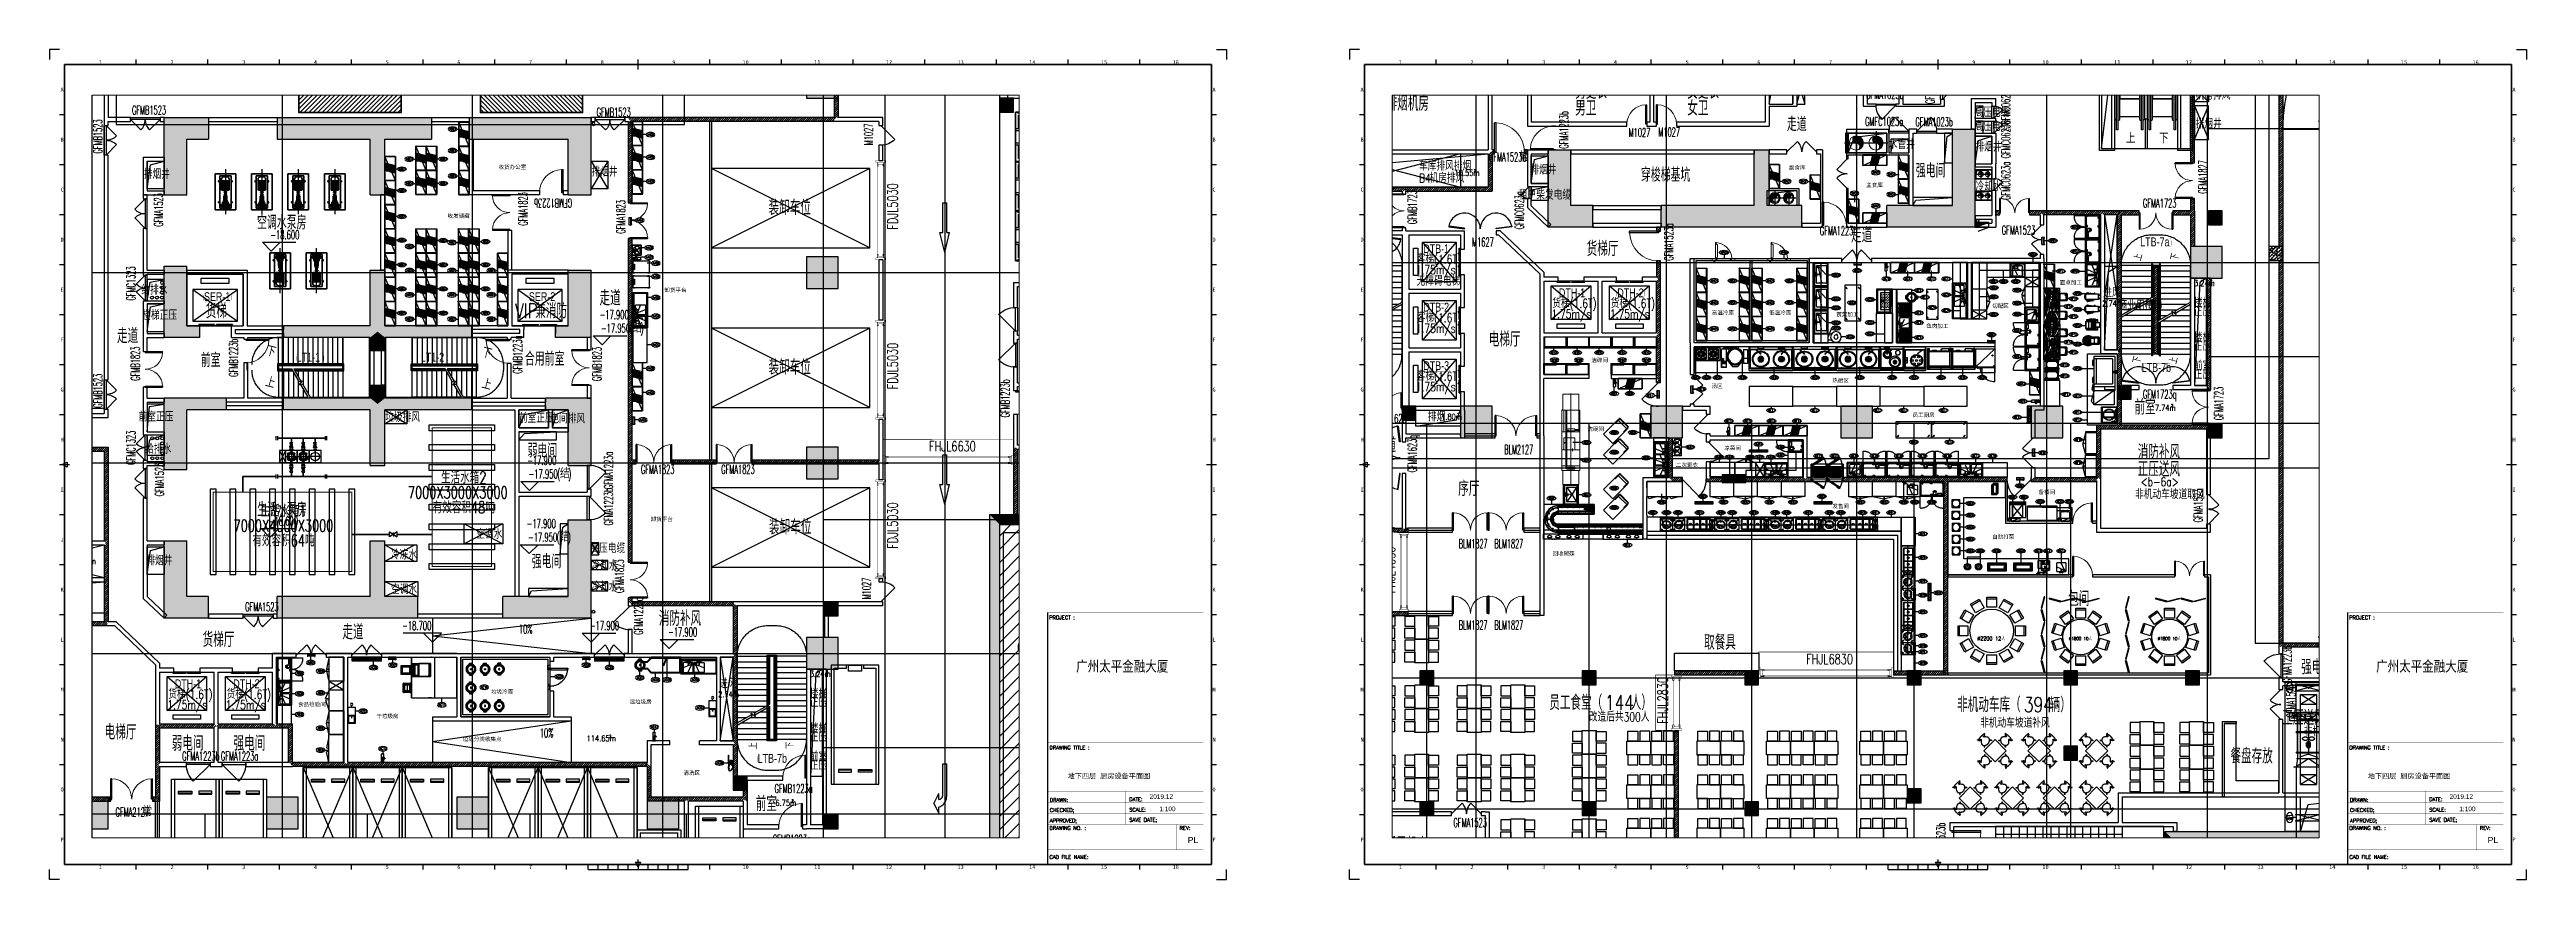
# Paper-space layout '平面' of a CAD drawing. Extents: x -1 to 1249, y 0 to 419.
# The model-space entities are those that its viewports show. They can reach past a viewport. Long polylines and large blocks are cut down to what shows.
import ezdxf
from ezdxf.enums import TextEntityAlignment as Align
from ezdxf.xclip import XClip

# ---------------------------------------------------------------- set-up
doc = ezdxf.new("R2010")
doc.units = 0
doc.header["$LTSCALE"] = 10
doc.header["$MEASUREMENT"] = 0
doc.header["$XCLIPFRAME"] = 2
for name, pattern in [('__DASH', [0.35, 0.25, -0.1]), ('_DASH', [0.425, 0.3, -0.125]), ('CENTER', [2, 1.25, -0.25, 0.25, -0.25]), ('CONTINOUS', [0]), ('DASH', [0.35, 0.25, -0.1]), ('DASHDOT', [1, 0.5, -0.25, 0, -0.25]), ('DASHDOT2', [0.5, 0.25, -0.125, 0, -0.125]), ('DASHED', [0.75, 0.5, -0.25]), ('DASHED2', [9.525, 6.35, -3.175]), ('DOTE', [2.42, 2, -0.2, 0.02, -0.2]), ('HIDDEN', [0.375, 0.25, -0.125]), ('HIDDEN2', [0.1875, 0.125, -0.0625]), ('NASCOSTA', [0.375, 0.25, -0.125]), ('用地红线$0$CENTER', [50.8, 31.75, -6.35, 6.35, -6.35])]:
    doc.linetypes.add(name, pattern=pattern)
for name, color, linetype in [('03__ASM_ALL_CURVES', 7, 'Continuous'), ('06__ASM_ALL_SURFS', 7, 'Continuous'), ('50L垃圾_DXF_CONTINUOUS_LINE', 7, 'Continuous'), ('A-15-PKNG-微型车位', 162, 'Continuous'), ('A-15-PKNG-普通车位', 162, 'Continuous'), ('A-15-PKNG-机械车位', 136, 'Continuous'), ('A-COLUMN', 10, 'Continuous'), ('A-COLUMNH', 252, 'Continuous'), ('A-DIMELVE', 3, 'Continuous'), ('A-DIMLEAD', 130, 'Continuous'), ('A-DIMSYMB', 3, 'Continuous'), ('A-DOORWIN', 151, 'Continuous'), ('A-FireH', 6, 'Continuous'), ('A-Fur', 156, 'Continuous'), ('A-HOLE', 30, 'Continuous'), ('A-Hole-up', 40, 'DASH'), ('A-LINE', 4, 'Continuous'), ('A-STAIR', 152, 'Continuous'), ('A-STAIRS', 150, 'Continuous'), ('A-stru-conc', 1, 'Continuous'), ('A-STRUCTURE_结构线_', 40, 'CONTINOUS'), ('A-TEXTDOOR', 181, 'Continuous'), ('A-TextNum', 211, 'Continuous'), ('A-TextRoom', 7, 'Continuous'), ('A-TEXTROOM-AREA', 33, 'Continuous'), ('A-TEXTROOM-报建', 210, 'Continuous'), ('A-TK', 7, 'Continuous'), ('A-WALL', 2, 'Continuous'), ('A-WALLG', 6, 'Continuous'), ('A-卷帘垂壁', 151, 'Continuous'), ('A-空调水管', 150, 'Continuous'), ('A-给排水', 7, 'Continuous'), ('A-车行线', 144, 'DASH'), ('A-餐厅改造', 7, 'Continuous'), ('ACHSEN', 7, 'Continuous'), ('COSMETICS', 7, 'Continuous'), ('CURTWALL', 4, 'Continuous'), ('DETAILS', 7, 'Continuous'), ('DIM_ELEV', 3, 'Continuous'), ('DIM_SYMB', 3, 'Continuous'), ('DOTE', 9, 'DOTE'), ('EQUIP', 1, 'Continuous'), ('f3-负三层隧道', 8, 'Continuous'), ('FUR-家俱-活动', 156, 'Continuous'), ('Hobart', 1, 'Continuous'), ('Iteam', 4, 'Continuous'), ('KONSTRELEM', 7, 'Continuous'), ('M-AREA', 156, 'Continuous'), ('M-PIPE-MID', 156, 'DASHDOT'), ('M-W-EQUIP-MID', 156, 'DASHDOT'), ('NUR_OBERE_ROLLE', 7, 'Continuous'), ('P-TEXT', 102, 'Continuous'), ('P-冷水-设备', 156, 'Continuous'), ('P-喷淋-立管', 156, 'Continuous'), ('P-消火栓-消防箱', 6, 'Continuous'), ('P-消火栓-立管', 156, 'Continuous'), ('P-给排水-文字', 156, 'Continuous'), ('P-设备基础', 156, 'Continuous'), ('PUB_HATCH', 252, 'Continuous'), ('PUB_TEXT', 7, 'Continuous'), ('ROUNDS', 7, 'Continuous'), ('SKD_EQU', 1, 'Continuous'), ('STAIR', 5, 'Continuous'), ('TABLE', 3, 'Continuous'), ('WALL', 2, 'Continuous'), ('WALL-外', 1, 'Continuous'), ('WINDOW_TEXT', 135, 'Continuous'), ('洗碗间-Name', 6, 'Continuous'), ('洗碗间-设备', 1, 'Continuous')]:
    doc.layers.add(name, color=color, linetype=linetype)
for name, color, linetype, lineweight in [('1、设备', 1, 'Continuous', 15), ('FRAME 025', 6, 'Continuous', 25), ('FRAME 070', 5, 'Continuous', 70), ('M-A-EQUIP', 156, 'Continuous', 35), ('M-A-EQUIP-MID', 156, 'DASHDOT2', 25), ('M-A-EQUIP-OTH', 156, 'CONTINOUS', 25), ('M-DAMP-E', 156, 'Continuous', 25), ('M-DAMP-M', 156, 'Continuous', 25), ('M-DAMP-SC', 156, 'Continuous', 25), ('M-DUCT', 156, 'Continuous', 25), ('M-DUCT-FL', 156, 'Continuous', 25), ('M-DUCT-SC', 156, 'Continuous', 20), ('M-DUCT-SX', 156, 'Continuous', 25), ('M-EQUIP-OTH', 156, 'CONTINOUS', 25), ('M-PIPE-CHS', 156, 'Continuous', 0), ('M-PIPE-CS', 156, 'Continuous', 70), ('M-PIPE-CTR', 156, 'DASHDOT2', 70), ('M-W-ACCERY', 156, 'Continuous', 25), ('M-W-EQUIP', 156, 'Continuous', 35), ('M-W-EQUIP-OTH', 156, 'CONTINOUS', 25), ('M-W-HATCH', 156, 'Continuous', 0), ('M-W-TEXT', 156, 'Continuous', 0), ('p-冷水', 156, 'Continuous', 60), ('建-停车库-转弯半径', 9, 'HIDDEN2', 0)]:
    doc.layers.add(name, color=color, linetype=linetype, lineweight=lineweight)
doc.styles.add('_TCH_DIM', font='tjromans.shx', dxfattribs={"width": 0.8, "bigfont": 'tjhztxt.shx'})
doc.styles.add('_TCH_SPACE', font='tjromans.shx', dxfattribs={"height": 5, "bigfont": 'tjhztxt.shx'})
doc.styles.add('_TCH_WINDOW', font='tjromans.shx', dxfattribs={"width": 0.7, "height": 3.5, "bigfont": 'tjhztxt.shx'})
doc.styles.add('ARIAL', font='arial.ttf', dxfattribs={"width": 1.1})
doc.styles.add('DIM_FONT', font='romanc.shx', dxfattribs={"width": 0.8, "bigfont": 'hztxt.shx'})
doc.styles.add('HZ', font='tjromans.shx', dxfattribs={"width": 0.6, "bigfont": 'tjhztxt.shx'})
doc.styles.add('K-HZ', font='tj-romans1.shx', dxfattribs={"width": 0.7, "bigfont": 'tj-hztxt1.shx'})
doc.styles.add('M-HT', font='tjromant.shx', dxfattribs={"width": 0.8, "bigfont": 'tjhts.shx'})
doc.styles.add('POLYTEK', font='', dxfattribs={"height": 8})
doc.styles.add('ROMANS', font='romans.shx', dxfattribs={"width": 0.8})
doc.styles.add('SHZF-注释', font='romanc.shx', dxfattribs={"width": 0.8, "bigfont": 'shzf-hz.shx'})
doc.styles.add('SMEDI', font='simplex.shx', dxfattribs={"width": 0.75, "bigfont": 'tjhts.shx'})
doc.styles.get("Standard").update_dxf_attribs({"font": 'tjromans.shx', "width": 0.75, "bigfont": 'tjhztxt.shx'})
doc.styles.add('tjhz', font='tjromans.shx', dxfattribs={"width": 0.5, "bigfont": 'tjhztxt.shx'})
doc.styles.add('中文字体', font='simhei.ttf')
doc.styles.add('房间功能', font='tjromand.shx', dxfattribs={"width": 0.75, "bigfont": 'tjhts.shx'})
doc.styles.add('注解汉字', font='tjromans.shx', dxfattribs={"width": 0.75, "bigfont": 'tjhztxt.shx'})
doc.styles.get('POLYTEK').set_extended_font_data('NSimSun')
pattern_1 = [(45, (0, 53.85), (-53.0330298, 53.0330298), [])]
pattern_2 = [(45, (-533914.12, 53.85), (-53.0330298, 53.0330298), [])]

# ---------------------------------------------------------------- blocks, each defined once
blk = doc.blocks.new('A0 title block')
at = {"layer": 'Defpoints'}
for p, q in [((0, 830), (0, 820)), ((10, 830), (0, 830)), ((1168, 830), (1178, 830)), ((1178, 830), (1178, 820)), ((0, 0), (0, 10)), ((10, 0), (0, 0)), ((1168, 0), (1178, 0)), ((1178, 0), (1178, 10))]:
    blk.add_line(p, q, dxfattribs=at)
at = {"layer": 'FRAME 025'}
for p, q in [((86.75, 815), (86.75, 820)), ((158.5, 815), (158.5, 820)), ((230.25, 815), (230.25, 820)), ((302, 815), (302, 820)), ((373.75, 815), (373.75, 820)), ((445.5, 815), (445.5, 820)), ((517.25, 815), (517.25, 820)), ((589, 810), (589, 820)), ((660.75, 815), (660.75, 820)), ((732.5, 815), (732.5, 820)), ((804.25, 815), (804.25, 820)), ((876, 815), (876, 820)), ((947.75, 815), (947.75, 820)), ((1019.5, 815), (1019.5, 820)), ((1091.25, 815), (1091.25, 820)), ((10, 765), (15, 765)), ((1163, 765), (1168, 765)), ((10, 715), (15, 715)), ((1163, 715), (1168, 715)), ((10, 665), (15, 665)), ((1163, 665), (1168, 665)), ((10, 615), (15, 615)), ((1163, 615), (1168, 615)), ((10, 565), (15, 565)), ((1163, 565), (1168, 565)), ((10, 515), (15, 515)), ((1163, 515), (1168, 515)), ((10, 465), (15, 465)), ((1163, 465), (1168, 465)), ((10, 415), (20, 415)), ((12.5, 415), (17.5, 417.5)), ((17.5, 412.5), (12.5, 415)), ((17.5, 417.5), (17.5, 412.5)), ((1158, 415), (1168, 415)), ((10, 365), (15, 365)), ((1163, 365), (1168, 365)), ((10, 315), (15, 315)), ((1163, 315), (1168, 315)), ((10, 265), (15, 265)), ((1163, 265), (1168, 265)), ((10, 215), (15, 215)), ((1163, 215), (1168, 215)), ((10, 165), (15, 165)), ((1163, 165), (1168, 165)), ((10, 115), (15, 115)), ((1163, 115), (1168, 115)), ((10, 65), (15, 65)), ((1163, 65), (1168, 65)), ((86.75, 10), (86.75, 15)), ((158.5, 10), (158.5, 15)), ((230.25, 10), (230.25, 15)), ((302, 10), (302, 15)), ((373.75, 10), (373.75, 15)), ((445.5, 10), (445.5, 15)), ((517.25, 10), (517.25, 15)), ((539, 10), (539, 15)), ((539, 10), (639, 10)), ((549, 10), (549, 15)), ((559, 10), (559, 15)), ((569, 10), (569, 15)), ((579, 10), (579, 15)), ((586.5, 17.5), (591.5, 17.5)), ((589, 12.5), (586.5, 17.5)), ((589, 15), (589, 20)), ((591.5, 17.5), (589, 12.5)), ((589, 15), (589, 10)), ((599, 10), (599, 15)), ((609, 10), (609, 15)), ((619, 10), (619, 15)), ((629, 10), (629, 15)), ((639, 10), (639, 15)), ((660.75, 10), (660.75, 15)), ((732.5, 10), (732.5, 15)), ((804.25, 10), (804.25, 15)), ((876, 10), (876, 15)), ((947.75, 10), (947.75, 15)), ((1019.5, 10), (1019.5, 15)), ((1091.25, 10), (1091.25, 15))]:
    blk.add_line(p, q, dxfattribs=at)
at = {"layer": 'FRAME 070'}
for p, q in [((1163, 815), (15, 815)), ((15, 815), (15, 15)), ((1163, 15), (1163, 815)), ((15, 15), (1163, 15))]:
    blk.add_line(p, q, dxfattribs=at)
at = {"layer": 'FRAME 025', "style": 'POLYTEK'}
for s, p in [('1', (50.875, 817.5)), ('2', (122.625, 817.5)), ('3', (194.375, 817.5)), ('4', (266.125, 817.5)), ('5', (337.875, 817.5)), ('6', (409.625, 817.5)), ('7', (481.375, 817.5)), ('8', (553.125, 817.5)), ('9', (624.875, 817.5)), ('10', (696.625, 817.5)), ('11', (768.375, 817.5)), ('12', (840.125, 817.5)), ('13', (911.875, 817.5)), ('14', (983.625, 817.5)), ('15', (1055.375, 817.5)), ('16', (1127.125, 817.5)), ('A', (12.5, 790)), ('A', (1165.5, 790)), ('B', (12.5, 740)), ('B', (1165.5, 740)), ('C', (12.5, 690)), ('C', (1165.5, 690)), ('D', (12.5, 640)), ('D', (1165.5, 640)), ('E', (12.5, 590)), ('E', (1165.5, 590)), ('F', (12.5, 540)), ('F', (1165.5, 540)), ('G', (12.5, 490)), ('G', (1165.5, 490)), ('H', (12.5, 440)), ('H', (1165.5, 440)), ('I', (12.5, 390)), ('I', (1165.5, 390)), ('J', (12.5, 340)), ('J', (1165.5, 340)), ('K', (12.5, 290)), ('K', (1165.5, 290)), ('L', (12.5, 240)), ('L', (1165.5, 240)), ('M', (12.5, 190)), ('M', (1165.5, 190)), ('N', (12.5, 140)), ('N', (1165.5, 140)), ('O', (12.5, 90)), ('O', (1165.5, 90)), ('P', (12.5, 40)), ('P', (1165.5, 40)), ('1', (50.875, 12.5)), ('2', (122.625, 12.5)), ('3', (194.375, 12.5)), ('4', (266.125, 12.5)), ('5', (337.875, 12.5)), ('6', (409.625, 12.5)), ('7', (481.375, 12.5)), ('10', (696.625, 12.5)), ('11', (768.375, 12.5)), ('12', (840.125, 12.5)), ('13', (911.875, 12.5)), ('14', (983.625, 12.5)), ('15', (1055.375, 12.5)), ('16', (1127.125, 12.5))]:
    blk.add_text(s, height=4, dxfattribs=at).set_placement(p, align=Align.MIDDLE)
blk = doc.blocks.new('fdsfasd4#$$$')
at = {"layer": 'A-COLUMNH'}
for points in [[(10190121, -2168309), (10190621, -2168809), (10190621, -2158209), (10190121, -2157709)], [(10190121, -2157709), (10190621, -2158209), (10201157, -2158209), (10200657, -2157709)]]:
    blk.add_hatch(color=256, dxfattribs=at).paths.add_polyline_path(points)
at = {"layer": 'A-COLUMN'}
for p, q in [((10190121, -2168309), (10190121, -2157709)), ((10190121, -2157709), (10200657, -2157709)), ((10190621, -2168809), (10190621, -2158209)), ((10190621, -2158209), (10201157, -2158209))]:
    blk.add_line(p, q, dxfattribs=at)
blk = doc.blocks.new('retretw')
at = {"layer": 'A-STAIRS', "color": 253, "linetype": '__DASH', "elevation": -100}
blk.add_lwpolyline([(1658219, -156098), (1658669, -156098)], dxfattribs=at)
at = {"layer": 'A-STAIRS', "color": 253, "linetype": '__DASH'}
for centre, start, end in [((1658244, -154548, -100), 180, 270.00021), ((1658644, -154548, -100), 269.9998, 0)]:
    blk.add_arc(centre, 1550, start, end, dxfattribs=at)
blk = doc.blocks.new('A$C53054AA7')
at = {"layer": 'A-DIMSYMB', "color": 0, "elevation": 600}
for points in [[(-4620, 2675, 0, 0, 0), (-2540, 2675, 80, 0, 0), (-2240, 2675, 0, 0, 0)], [(140, 2675, 0, 0, 0), (-1660, 2675, 80, 0, 0), (-1960, 2675, 0, 0, 0)], [(-4620, 825, 0, 0, 0), (-2820, 825, 80, 0, 0), (-2520, 825, 0, 0, 0)], [(140, 825, 0, 0, 0), (-1940, 825, 80, 0, 0), (-2240, 825, 0, 0, 0)]]:
    blk.add_lwpolyline(points, format="xyseb", dxfattribs=at)
at = {"layer": 'A-STAIRS', "color": 0}
for p, q in [((-2634, 3500), (-4480, 3500)), ((-4480, 1975), (-4480, 3500)), ((-4200, 1975), (-4200, 3500)), ((-3920, 1975), (-3920, 3500)), ((-3640, 1975), (-3640, 3500)), ((-3360, 1975), (-3360, 3500)), ((-3080, 1975), (-3080, 3500)), ((-2800, 1975), (-2800, 3500)), ((-2185, 2722), (-2634, 3500)), ((-2520, 1975), (-2520, 3302)), ((0, 3500), (-2519, 3500)), ((-2085, 2749), (-2519, 3500)), ((-2240, 3017), (-2240, 3500)), ((-2240, 1975), (-2240, 2817)), ((-2005, 2770), (-2185, 2722)), ((-2177, 2564), (-2005, 2770)), ((-2005, 2611), (-2177, 2564)), ((-1681, 1850), (-2105, 2584)), ((-1566, 1850), (-2005, 2611)), ((-1960, 2533), (-1960, 3500)), ((-1680, 2048), (-1680, 3500)), ((-1400, 1975), (-1400, 3500)), ((-1120, 1975), (-1120, 3500)), ((-840, 1975), (-840, 3500)), ((-560, 1975), (-560, 3500)), ((-280, 1975), (-280, 3500)), ((0, 1975), (0, 3500)), ((-1754, 1975), (-4555, 1975)), ((-4555, 1925), (-4555, 1975)), ((-1725, 1925), (-4555, 1925)), ((-4555, 1575), (-2871, 1575)), ((-4555, 1575), (-4555, 1525)), ((-4555, 1525), (-2842, 1525)), ((-4480, 1850), (-4480, 1925)), ((-1681, 1850), (-4480, 1850)), ((-4480, 1650), (-2914, 1650)), ((-4480, 1650), (-4480, 1575)), ((-4480, 1525), (-4480, 0)), ((-4200, 1850), (-4200, 1925)), ((-4200, 1650), (-4200, 1575)), ((-4200, 1525), (-4200, 0)), ((-3920, 1850), (-3920, 1925)), ((-3920, 1650), (-3920, 1575)), ((-3920, 1525), (-3920, 0)), ((-3640, 1850), (-3640, 1925)), ((-3640, 1650), (-3640, 1575)), ((-3640, 1525), (-3640, 0)), ((-3360, 1850), (-3360, 1925)), ((-3360, 1650), (-3360, 1575)), ((-3360, 1525), (-3360, 0)), ((-3080, 1850), (-3080, 1925)), ((-3080, 1650), (-3080, 1575)), ((-3080, 1525), (-3080, 0)), ((-2914, 1650), (-2475, 889)), ((-2800, 1850), (-2800, 1925)), ((-2800, 1452), (-2800, 0)), ((-2799, 1650), (0, 1650)), ((-2799, 1650), (-2375, 916)), ((-2755, 1575), (75, 1575)), ((-2726, 1525), (75, 1525)), ((-2520, 1850), (-2520, 1925)), ((-2520, 1650), (-2520, 1575)), ((-2520, 1525), (-2520, 1167)), ((-2240, 1850), (-2240, 1925)), ((-2240, 1650), (-2240, 1575)), ((-2240, 1525), (-2240, 683)), ((-1960, 1975), (-1960, 2333)), ((-1960, 1850), (-1960, 1925)), ((-1960, 1650), (-1960, 1575)), ((-1960, 1525), (-1960, 198)), ((-1680, 1650), (-1680, 1575)), ((-1680, 1525), (-1680, 0)), ((75, 1975), (-1638, 1975)), ((75, 1925), (-1609, 1925)), ((0, 1850), (-1566, 1850)), ((-1400, 1850), (-1400, 1925)), ((-1400, 1650), (-1400, 1575)), ((-1400, 1525), (-1400, 0)), ((-1120, 1850), (-1120, 1925)), ((-1120, 1650), (-1120, 1575)), ((-1120, 1525), (-1120, 0)), ((-840, 1850), (-840, 1925)), ((-840, 1650), (-840, 1575)), ((-840, 1525), (-840, 0)), ((-560, 1850), (-560, 1925)), ((-560, 1650), (-560, 1575)), ((-560, 1525), (-560, 0)), ((-280, 1850), (-280, 1925)), ((-280, 1650), (-280, 1575)), ((-280, 1525), (-280, 0)), ((0, 1850), (0, 1925)), ((0, 1650), (0, 1575)), ((0, 1525), (0, 0)), ((75, 1925), (75, 1975)), ((75, 1575), (75, 1525)), ((-4480, 0), (-1961, 0)), ((-2520, 967), (-2520, 0)), ((-2475, 889), (-2303, 936)), ((-2303, 936), (-2475, 730)), ((-2475, 730), (-2295, 778)), ((-2395, 751), (-1961, 0)), ((-2295, 778), (-1846, 0)), ((-2240, 483), (-2240, 0)), ((-1846, 0), (0, 0))]:
    blk.add_line(p, q, dxfattribs=at)
at = {"layer": 'A-STAIRS', "rotation": 269.9999999972424}
blk.add_blockref('retretw', (150068, 1660194, 100), dxfattribs=at)
at = {"layer": 'A-STAIRS', "xscale": -1, "rotation": 89.99999999722495}
blk.add_blockref('retretw', (-154548, 1660194, 100), dxfattribs=at)
at = {"layer": 'A-TK', "color": 0, "style": '_TCH_DIM', "width": 0.8}
for s, p in [('下', (-4989, 2562)), ('上', (201, 2506)), ('上', (-5010, 718)), ('下', (201, 656))]:
    blk.add_text(s, height=350, rotation=345.53039, dxfattribs=at).set_placement(p)
blk = doc.blocks.new('ADADQ543W54565')
at = {"layer": 'DIM_SYMB'}
for points in [[(-6012910, -696718, 0, 0, 0), (-6012910, -701290, 120, 0, 0), (-6012910, -701740, 0, 0, 0)], [(-6011262, -702607, 0, 0, 0), (-6011262, -697168, 120, 0, 0), (-6011262, -696718, 0, 0, 0)], [(-6012910, -702340, 0, 0, 0), (-6012910, -707779, 120, 0, 0), (-6012910, -708229, 0, 0, 0)], [(-6011262, -708229, 0, 0, 0), (-6011262, -703657, 120, 0, 0), (-6011262, -703207, 0, 0, 0)]]:
    blk.add_lwpolyline(points, format="xyseb", dxfattribs=at)
at = {"layer": 'STAIR'}
for p, q in [((-6012136, -695773), (-6013684, -695773)), ((-6013684, -695773), (-6013684, -701577)), ((-6012136, -695773), (-6012136, -697254)), ((-6010488, -695773), (-6012036, -695773)), ((-6012036, -695773), (-6012036, -697254)), ((-6010488, -703257), (-6010488, -695773)), ((-6013655, -697254), (-6013569, -697168)), ((-6013655, -701592), (-6013655, -697254)), ((-6013569, -701637), (-6013569, -696718)), ((-6013569, -696718), (-6013509, -696718)), ((-6013509, -696718), (-6013509, -701669)), ((-6013410, -697241), (-6013509, -697168)), ((-6013410, -701721), (-6013410, -697241)), ((-6012410, -697373), (-6013410, -697373)), ((-6012311, -697168), (-6012410, -697241)), ((-6012410, -697241), (-6012410, -702247)), ((-6012311, -696718), (-6012251, -696718)), ((-6012311, -702299), (-6012311, -696718)), ((-6012251, -696718), (-6012251, -702330)), ((-6012251, -697168), (-6012165, -697254)), ((-6012007, -697254), (-6012165, -697254)), ((-6012165, -697254), (-6012165, -702375)), ((-6012007, -697254), (-6011921, -697168)), ((-6012007, -702458), (-6012007, -697254)), ((-6011921, -702504), (-6011921, -696718)), ((-6011921, -696718), (-6011861, -696718)), ((-6011861, -696718), (-6011861, -702535)), ((-6011762, -697241), (-6011861, -697168)), ((-6011762, -702587), (-6011762, -697241)), ((-6010762, -697373), (-6011762, -697373)), ((-6010663, -697168), (-6010762, -697241)), ((-6010762, -697241), (-6010762, -703113)), ((-6010663, -696718), (-6010603, -696718)), ((-6010663, -703165), (-6010663, -696718)), ((-6010603, -696718), (-6010603, -703196)), ((-6010603, -697168), (-6010517, -697254)), ((-6010517, -697254), (-6010517, -703242)), ((-6013410, -698273), (-6013410, -701721)), ((-6012410, -698273), (-6013410, -698273)), ((-6013410, -698273), (-6012410, -698273)), ((-6012410, -698573), (-6013410, -698573)), ((-6012410, -698273), (-6012410, -702247)), ((-6011762, -698273), (-6011762, -702587)), ((-6010762, -698273), (-6011762, -698273)), ((-6011762, -698273), (-6010762, -698273)), ((-6010762, -698573), (-6011762, -698573)), ((-6010762, -698273), (-6010762, -703113)), ((-6012410, -698873), (-6013410, -698873)), ((-6012410, -699173), (-6013410, -699173)), ((-6012410, -699473), (-6013410, -699473)), ((-6012410, -699773), (-6013410, -699773)), ((-6012410, -700073), (-6013410, -700073)), ((-6010762, -698873), (-6011762, -698873)), ((-6010762, -699173), (-6011762, -699173)), ((-6010762, -699473), (-6011762, -699473)), ((-6010762, -699773), (-6011762, -699773)), ((-6010762, -700073), (-6011762, -700073)), ((-6012410, -700373), (-6013410, -700373)), ((-6012410, -700673), (-6013410, -700673)), ((-6012410, -700973), (-6013410, -700973)), ((-6012410, -701273), (-6013410, -701273)), ((-6010762, -700373), (-6011762, -700373)), ((-6010762, -700673), (-6011762, -700673)), ((-6010762, -700973), (-6011762, -700973)), ((-6010762, -701273), (-6011762, -701273)), ((-6013684, -701577), (-6012937, -701970)), ((-6013007, -702046), (-6013684, -701690)), ((-6013684, -701690), (-6013684, -709173)), ((-6013655, -707693), (-6013655, -701705)), ((-6013569, -708229), (-6013569, -701750)), ((-6013509, -701782), (-6013509, -708229)), ((-6012410, -701573), (-6013410, -701573)), ((-6013410, -701834), (-6013410, -706673)), ((-6013410, -707706), (-6013410, -701834)), ((-6013335, -701873), (-6013410, -701873)), ((-6012918, -702173), (-6013410, -702173)), ((-6012410, -702473), (-6013410, -702473)), ((-6012410, -701873), (-6013120, -701873)), ((-6012880, -701909), (-6013007, -702046)), ((-6012917, -702175), (-6012880, -701909)), ((-6012796, -702044), (-6012917, -702175)), ((-6012764, -702173), (-6012915, -702173)), ((-6012136, -702504), (-6012866, -702120)), ((-6012796, -702044), (-6012136, -702391)), ((-6012410, -702173), (-6012549, -702173)), ((-6012410, -702360), (-6012410, -706673)), ((-6012410, -702360), (-6012410, -707706)), ((-6012311, -708229), (-6012311, -702412)), ((-6012251, -702443), (-6012251, -708229)), ((-6012165, -702488), (-6012165, -707693)), ((-6012136, -702391), (-6012036, -702443)), ((-6012036, -702556), (-6012136, -702504)), ((-6012036, -702443), (-6011289, -702836)), ((-6011359, -702912), (-6012036, -702556)), ((-6012007, -707693), (-6012007, -702571)), ((-6010762, -701573), (-6011762, -701573)), ((-6010762, -701873), (-6011762, -701873)), ((-6010762, -702173), (-6011762, -702173)), ((-6010762, -702473), (-6011762, -702473)), ((-6012410, -702773), (-6013410, -702773)), ((-6012410, -703073), (-6013410, -703073)), ((-6012410, -703373), (-6013410, -703373)), ((-6012410, -703673), (-6013410, -703673)), ((-6011921, -708229), (-6011921, -702617)), ((-6011861, -702648), (-6011861, -708229)), ((-6011762, -702700), (-6011762, -706673)), ((-6011762, -707706), (-6011762, -702700)), ((-6011623, -702773), (-6011762, -702773)), ((-6011052, -703073), (-6011762, -703073)), ((-6010762, -703373), (-6011762, -703373)), ((-6010762, -703673), (-6011762, -703673)), ((-6010762, -702773), (-6011408, -702773)), ((-6011232, -702775), (-6011359, -702912)), ((-6011269, -703041), (-6011232, -702775)), ((-6011148, -702910), (-6011269, -703041)), ((-6010488, -703370), (-6011218, -702986)), ((-6011148, -702910), (-6010488, -703257)), ((-6010762, -703073), (-6010837, -703073)), ((-6010762, -703226), (-6010762, -706673)), ((-6010762, -703226), (-6010762, -707706)), ((-6010663, -708229), (-6010663, -703278)), ((-6010603, -703309), (-6010603, -708229)), ((-6010517, -703355), (-6010517, -707693)), ((-6010488, -709173), (-6010488, -703370)), ((-6012410, -703973), (-6013410, -703973)), ((-6012410, -704273), (-6013410, -704273)), ((-6012410, -704573), (-6013410, -704573)), ((-6012410, -704873), (-6013410, -704873)), ((-6010762, -703973), (-6011762, -703973)), ((-6010762, -704273), (-6011762, -704273)), ((-6010762, -704573), (-6011762, -704573)), ((-6010762, -704873), (-6011762, -704873)), ((-6012410, -705173), (-6013410, -705173)), ((-6012410, -705473), (-6013410, -705473)), ((-6012410, -705773), (-6013410, -705773)), ((-6012410, -706073), (-6013410, -706073)), ((-6010762, -705173), (-6011762, -705173)), ((-6010762, -705473), (-6011762, -705473)), ((-6010762, -705773), (-6011762, -705773)), ((-6010762, -706073), (-6011762, -706073)), ((-6012410, -706373), (-6013410, -706373)), ((-6012410, -706673), (-6013410, -706673)), ((-6013410, -706673), (-6012410, -706673)), ((-6012410, -707573), (-6013410, -707573)), ((-6010762, -706373), (-6011762, -706373)), ((-6010762, -706673), (-6011762, -706673)), ((-6011762, -706673), (-6010762, -706673)), ((-6010762, -707573), (-6011762, -707573)), ((-6013569, -707779), (-6013655, -707693)), ((-6013509, -708229), (-6013569, -708229)), ((-6013509, -707779), (-6013410, -707706)), ((-6012410, -707706), (-6012311, -707779)), ((-6012251, -708229), (-6012311, -708229)), ((-6012165, -707693), (-6012251, -707779)), ((-6012007, -707693), (-6012165, -707693)), ((-6012136, -707693), (-6012136, -709173)), ((-6012036, -707693), (-6012036, -709173)), ((-6011921, -707779), (-6012007, -707693)), ((-6011861, -708229), (-6011921, -708229)), ((-6011861, -707779), (-6011762, -707706)), ((-6010762, -707706), (-6010663, -707779)), ((-6010603, -708229), (-6010663, -708229)), ((-6010517, -707693), (-6010603, -707779)), ((-6013684, -709173), (-6012136, -709173)), ((-6012036, -709173), (-6010488, -709173))]:
    blk.add_line(p, q, dxfattribs=at)
blk.add_lwpolyline([(-6013836, -709173), (-6010336, -709173), (-6010336, -695773), (-6013836, -695773)], close=True, dxfattribs=at)
at = {"layer": 'PUB_TEXT', "style": '_TCH_DIM', "width": 0.8}
for s, p in [('上', (-6013097, -696560)), ('下', (-6011432, -696561)), ('上', (-6013097, -708911)), ('下', (-6011432, -708911))]:
    blk.add_text(s, height=525, dxfattribs=at).set_placement(p)
blk = doc.blocks.new('A$C3B1F69EC')
for points in [[(0, 1150), (0, 650), (500, 650), (500, 1150)], [(0, 50), (0, 550), (500, 550), (500, 50)], [(500, 0), (500, 1200), (1200, 1200), (1200, 0)], [(1700, 1150), (1700, 650), (1200, 650), (1200, 1150)], [(1700, 50), (1700, 550), (1200, 550), (1200, 50)]]:
    blk.add_lwpolyline(points, close=True)
blk = doc.blocks.new('A$C73061956')
at = {"layer": 'FUR-家俱-活动', "elevation": 100}
blk.add_lwpolyline([(18994, 17030), (18994, 16130), (14744, 16130), (14744, 17030)], close=True, dxfattribs=at)
at = {"layer": 'FUR-家俱-活动', "rotation": 270}
for p in [(18994, 28368, 100), (20194, 28368, 100), (18994, 26168, 100), (20194, 26168, 100), (18994, 23968, 100), (20194, 23968, 100), (18994, 21768, 100), (20194, 21768, 100)]:
    blk.add_blockref('A$C3B1F69EC', p, dxfattribs=at)
at = {"layer": 'FUR-家俱-活动'}
for p in [(26054, 26897, 100), (22444, 25697, 100), (26054, 25697, 100), (22444, 24497, 100), (26054, 24497, 100), (22444, 22430, 100), (26054, 22430, 100), (28254, 22430, 100), (30904, 22430, 100), (33104, 22430, 100), (22444, 21230, 100), (26054, 21230, 100), (28254, 21230, 100), (30904, 21230, 100), (33104, 21230, 100), (22444, 20030, 100), (26054, 18930, 100), (28254, 18930, 100), (30904, 18930, 100), (33104, 18930, 100), (26054, 17730, 100), (28254, 17730, 100), (30904, 17730, 100), (33104, 17730, 100), (30904, 15430, 100), (33104, 15430, 100), (30904, 14230, 100), (33104, 14230, 100)]:
    blk.add_blockref('A$C3B1F69EC', p, dxfattribs=at)
blk = doc.blocks.new('sFsdfew54tfd44')
at = {"layer": 'DIM_ELEV'}
for p, q in [((1620387, 28698), (1619937, 29148)), ((1619937, 29148), (1622526, 29148)), ((1620387, 2687), (1619937, 3137)), ((1619937, 3137), (1622526, 3137))]:
    blk.add_line(p, q, dxfattribs=at)
at = {"layer": 'STAIR', "color": 3}
for p, q in [((1618137, 28698), (1618137, 2687)), ((1622637, 28698), (1618137, 28698))]:
    blk.add_line(p, q, dxfattribs=at)
blk.add_arc((1626637, 28698), 8500, 150, 180, dxfattribs=at)
blk = doc.blocks.new('dsadwq$56565')
at = {"layer": 'A-卷帘垂壁', "linetype": 'DASHED', "extrusion": (-3.91901e-08, 0, 1), "const_width": 18, "elevation": 0}
for points in [[(-5466612, -688623), (-5466112, -688623), (-5466112, -688523), (-5466612, -688523)], [(-5466552, -688623), (-5466552, -688798), (-5466472, -688798), (-5466472, -688703), (-5466252, -688703), (-5466252, -688798), (-5466172, -688798), (-5466172, -688623)], [(-5466552, -693423), (-5466552, -693248), (-5466472, -693248), (-5466472, -693343), (-5466252, -693343), (-5466252, -693248), (-5466172, -693248), (-5466172, -693423)], [(-5466612, -696673), (-5466112, -696673), (-5466112, -696573), (-5466612, -696573)], [(-5466552, -696673), (-5466552, -696848), (-5466472, -696848), (-5466472, -696753), (-5466252, -696753), (-5466252, -696848), (-5466172, -696848), (-5466172, -696673)], [(-5466552, -701473), (-5466552, -701298), (-5466472, -701298), (-5466472, -701393), (-5466252, -701393), (-5466252, -701298), (-5466172, -701298), (-5466172, -701473)], [(-5466612, -704723), (-5466112, -704723), (-5466112, -704623), (-5466612, -704623)], [(-5466552, -704723), (-5466552, -704898), (-5466472, -704898), (-5466472, -704803), (-5466252, -704803), (-5466252, -704898), (-5466172, -704898), (-5466172, -704723)], [(-5466552, -709523), (-5466552, -709348), (-5466472, -709348), (-5466472, -709443), (-5466252, -709443), (-5466252, -709348), (-5466172, -709348), (-5466172, -709523)]]:
    blk.add_lwpolyline(points, close=True, dxfattribs=at)
at = {"layer": 'A-卷帘垂壁', "linetype": 'DASHED', "extrusion": (-3.91901e-08, 0, 1), "const_width": 30, "elevation": 0}
for points in [[(-5466512, -693423), (-5466512, -688623)], [(-5466212, -693423), (-5466212, -688623)], [(-5466512, -701473), (-5466512, -696673)], [(-5466212, -701473), (-5466212, -696673)], [(-5466512, -709523), (-5466512, -704723)], [(-5466212, -709523), (-5466212, -704723)]]:
    blk.add_lwpolyline(points, dxfattribs=at)
at = {"layer": 'A-卷帘垂壁', "linetype": 'DASHED', "extrusion": (-3.91901e-08, 0, 1), "const_width": 18}
for points in [[(-5466612, -693523), (-5466112, -693523), (-5466112, -693423), (-5466612, -693423)], [(-5466612, -701573), (-5466112, -701573), (-5466112, -701473), (-5466612, -701473)], [(-5466612, -709623), (-5466112, -709623), (-5466112, -709523), (-5466612, -709523)]]:
    blk.add_lwpolyline(points, close=True, dxfattribs=at)
at = {"layer": 'A-卷帘垂壁', "linetype": 'DASHED', "const_width": 30}
blk.add_lwpolyline([(-5466262, -703433), (-5466262, -702574), (-5459662, -702573), (-5459662, -703433)], dxfattribs=at)
at = {"layer": 'A-卷帘垂壁', "linetype": 'DASHED', "extrusion": (0, 3.91901e-08, 1), "const_width": 18}
for points in [[(-5466262, -703373), (-5466262, -703873), (-5466162, -703873), (-5466162, -703373)], [(-5466162, -703433), (-5465987, -703433), (-5465987, -703513), (-5466082, -703513), (-5466082, -703733), (-5465987, -703733), (-5465987, -703813), (-5466162, -703813)], [(-5459762, -703433), (-5459937, -703433), (-5459937, -703513), (-5459842, -703513), (-5459842, -703733), (-5459937, -703733), (-5459937, -703813), (-5459762, -703813)], [(-5459762, -703373), (-5459762, -703873), (-5459662, -703873), (-5459662, -703373)]]:
    blk.add_lwpolyline(points, close=True, dxfattribs=at)
at = {"layer": 'A-卷帘垂壁', "linetype": 'DASHED', "extrusion": (0, 3.91901e-08, 1), "const_width": 30}
for points in [[(-5466162, -703473), (-5459762, -703473)], [(-5466162, -703773), (-5459762, -703773)]]:
    blk.add_lwpolyline(points, dxfattribs=at)
at = {"layer": 'A-TEXTDOOR', "style": '_TCH_WINDOW', "width": 0.705882}
for p in [(-5465507, -692005, 0), (-5465507, -700055, 0), (-5465507, -708105, 0)]:
    blk.add_text('FDJL5030', height=510, rotation=90, dxfattribs=at).set_placement(p)
blk.add_text('FHJL6630', height=510, dxfattribs=at).set_placement((-5463927, -703184, 0))
blk = doc.blocks.new('car-1')
at = {"layer": 'A-15-PKNG-普通车位'}
for p, q in [((5600, -1075, 0), (5600, -410, 0)), ((5600, -1425, 0), (5600, -2090, 0))]:
    blk.add_line(p, q, dxfattribs=at)
at = {"layer": 'A-15-PKNG-普通车位', "extrusion": (-7.83802e-08, 5e-16, 1)}
blk.add_lwpolyline([(6300, -2450), (300, -2450), (300, -50), (6300, -50)], close=True, dxfattribs=at)
at = {"layer": 'A-15-PKNG-普通车位', "extrusion": (-7.83802e-08, 5e-16, 1), "elevation": 0}
for points in [[(6300, -200), (450, -200), (450, -825), (300, -825)], [(300, -1675), (450, -1675), (450, -2300), (6300, -2300)]]:
    blk.add_lwpolyline(points, dxfattribs=at)
for points in [[(600, -925), (300, -925), (300, -1575), (600, -1575)], [(5550, -410), (5700, -410), (5700, -1075), (5550, -1075)], [(5550, -2090), (5700, -2090), (5700, -1425), (5550, -1425)]]:
    blk.add_lwpolyline(points, close=True, dxfattribs=at)
blk = doc.blocks.new('car-0')
for p, q in [((0, -5300, -100), (0, 0, -100)), ((0, 0, -100), (2400, 0, -100)), ((2400, 0, -100), (2400, -5300, -100)), ((150, 0, -100), (150, -5150, -100)), ((360, -750, -100), (360, -600, -100)), ((360, -600, -100), (1025, -600, -100)), ((1025, -700, -100), (360, -700, -100)), ((1025, -750, -100), (360, -750, -100)), ((1025, -600, -100), (1025, -750, -100)), ((2041, -600, -100), (1376, -600, -100)), ((1376, -600, -100), (1376, -750, -100)), ((1376, -700, -100), (2041, -700, -100)), ((1376, -750, -100), (2041, -750, -100)), ((2041, -750, -100), (2041, -600, -100)), ((2250, -5150, -100), (2250, 0, -100)), ((875, -5000, -100), (875, -5300, -100)), ((1525, -5000, -100), (875, -5000, -100)), ((1525, -5300, -100), (1525, -5000, -100)), ((2400, -5300, -100), (0, -5300, -100)), ((150, -5150, -100), (775, -5150, -100)), ((775, -5150, -100), (775, -5300, -100)), ((875, -5300, -100), (1525, -5300, -100)), ((1625, -5300, -100), (1625, -5150, -100)), ((1625, -5150, -100), (2250, -5150, -100))]:
    blk.add_line(p, q)
blk = doc.blocks.new('二层机械车库')
at = {"layer": 'A-15-PKNG-机械车位'}
for p, q in [((0, -100), (0, -7600)), ((0, -100), (5900, -100)), ((0, -2600), (0, -100)), ((5900, -100), (0, -100)), ((5750, -250), (0, -250)), ((750, -510), (600, -510)), ((600, -510), (600, -1175)), ((600, -1175), (750, -1175)), ((700, -1175), (700, -510)), ((750, -1175), (750, -510)), ((5900, -1025), (5600, -1025)), ((5600, -1025), (5600, -1675)), ((5750, -925), (5750, -250)), ((5900, -925), (5750, -925)), ((5900, -100), (5900, -2600)), ((5900, -7600), (5900, -100)), ((5900, -1675), (5900, -1025)), ((0, -2450), (5750, -2450)), ((600, -2190), (600, -1525)), ((600, -1525), (750, -1525)), ((750, -2190), (600, -2190)), ((700, -1525), (700, -2190)), ((750, -1525), (750, -2190)), ((5600, -1675), (5900, -1675)), ((5750, -2450), (5750, -1775)), ((5750, -1775), (5900, -1775)), ((0, -2600), (5900, -2600)), ((0, -5100), (0, -2600)), ((5900, -2600), (0, -2600)), ((5750, -2750), (0, -2750)), ((750, -3010), (600, -3010)), ((600, -3010), (600, -3675)), ((600, -3675), (750, -3675)), ((700, -3675), (700, -3010)), ((750, -3675), (750, -3010)), ((5900, -3525), (5600, -3525)), ((5600, -3525), (5600, -4175)), ((5750, -3425), (5750, -2750)), ((5900, -3425), (5750, -3425)), ((5900, -2600), (5900, -5100)), ((5900, -4175), (5900, -3525)), ((0, -4950), (5750, -4950)), ((600, -4690), (600, -4025)), ((600, -4025), (750, -4025)), ((750, -4690), (600, -4690)), ((700, -4025), (700, -4690)), ((750, -4025), (750, -4690)), ((5600, -4175), (5900, -4175)), ((5750, -4950), (5750, -4275)), ((5750, -4275), (5900, -4275)), ((0, -5100), (5900, -5100)), ((0, -7600), (0, -5100)), ((5900, -5100), (0, -5100)), ((5750, -5250), (0, -5250)), ((750, -5510), (600, -5510)), ((600, -5510), (600, -6175)), ((600, -6175), (750, -6175)), ((700, -6175), (700, -5510)), ((750, -6175), (750, -5510)), ((5900, -6025), (5600, -6025)), ((5600, -6025), (5600, -6675)), ((5750, -5925), (5750, -5250)), ((5900, -5925), (5750, -5925)), ((5900, -5100), (5900, -7600)), ((5900, -6675), (5900, -6025)), ((0, -7450), (5750, -7450)), ((600, -7190), (600, -6525)), ((600, -6525), (750, -6525)), ((750, -7190), (600, -7190)), ((700, -6525), (700, -7190)), ((750, -6525), (750, -7190)), ((5600, -6675), (5900, -6675)), ((5750, -7450), (5750, -6775)), ((5750, -6775), (5900, -6775)), ((0, -7600), (5900, -7600)), ((5900, -7600), (0, -7600))]:
    blk.add_line(p, q, dxfattribs=at)
at = {"layer": 'A-15-PKNG-机械车位', "linetype": 'DASH'}
for p, q in [((0, -2600), (5900, -100)), ((0, -5100), (5900, -2600)), ((5900, -5100), (0, -2600)), ((0, -7600), (5900, -5100)), ((5900, -7600), (0, -5100))]:
    blk.add_line(p, q, dxfattribs=at)
blk = doc.blocks.new('sdEdsd###WE')
for p, q in [((2106711, 99212, -100), (2106711, 101412, -100)), ((2106711, 101412, -100), (2110611, 101412, -100)), ((2110461, 101262, -100), (2106861, 101262, -100)), ((2106861, 101262, -100), (2106861, 100737, -100)), ((2110461, 101262, -100), (2110461, 99362, -100)), ((2110611, 101412, -100), (2110611, 99212, -100)), ((2110611, 101262, -100), (2110611, 99362, -100)), ((2106861, 100737, -100), (2106711, 100737, -100)), ((2107011, 100637, -100), (2106711, 100637, -100)), ((2106711, 100637, -100), (2106711, 99987, -100)), ((2107011, 99987, -100), (2107011, 100637, -100)), ((2109861, 101152, -100), (2110011, 101152, -100)), ((2109861, 100487, -100), (2109861, 101152, -100)), ((2110011, 100487, -100), (2109861, 100487, -100)), ((2110011, 100137, -100), (2109861, 100137, -100)), ((2109861, 100137, -100), (2109861, 99472, -100)), ((2109911, 100487, -100), (2109911, 101152, -100)), ((2109911, 100137, -100), (2109911, 99472, -100)), ((2110011, 101152, -100), (2110011, 100487, -100)), ((2110011, 99472, -100), (2110011, 100137, -100)), ((2106711, 99987, -100), (2107011, 99987, -100)), ((2106711, 99887, -100), (2106861, 99887, -100)), ((2110611, 99212, -100), (2106711, 99212, -100)), ((2106861, 99887, -100), (2106861, 99362, -100)), ((2106861, 99362, -100), (2110461, 99362, -100)), ((2109861, 99472, -100), (2110011, 99472, -100))]:
    blk.add_line(p, q)
blk = doc.blocks.new('dFASDWA$Wfdf3')
at = {"layer": 'A-15-PKNG-微型车位', "rotation": 90}
blk.add_blockref('sdEdsd###WE', (2246723, -2097511, 100), dxfattribs=at)
at = {"layer": 'A-15-PKNG-普通车位', "xscale": -1}
for name, p, rotation in [('car-0', (2169311, 50000, 100), 270), ('car-1', (2155060, 21700), 90)]:
    blk.add_blockref(name, p, dxfattribs=dict(at, rotation=rotation))
at = {"layer": 'A-15-PKNG-普通车位'}
for p in [(2121811, 15650, 100), (2124211, 15650, 100), (2148261, 14300, 100)]:
    blk.add_blockref('car-0', p, dxfattribs=at)
at = {"layer": 'A-15-PKNG-机械车位', "xscale": -1}
blk.add_blockref('二层机械车库', (2170311, 49400), dxfattribs=at)
at = {"layer": 'A-15-PKNG-机械车位', "rotation": 270}
for p in [(2136061, 16250), (2145411, 16250)]:
    blk.add_blockref('二层机械车库', p, dxfattribs=at)
blk = doc.blocks.new('装卸车位')
at = {"layer": 'A-15-PKNG-普通车位', "ltscale": 2}
for p, q in [((4000, -8000), (0, 0)), ((0, -8000), (4000, 0))]:
    blk.add_line(p, q, dxfattribs=at)
blk.add_lwpolyline([(4000, 0), (0, 0), (0, -8000), (4000, -8000)], close=True, dxfattribs=at)
blk = doc.blocks.new('KXT-300')
at = {"layer": 'M-W-ACCERY'}
for p, q in [((0, 165), (0, -165)), ((0, 165), (21, 165)), ((21, 165), (21, -165)), ((224, 165), (224, -165)), ((224, 165), (245, 165)), ((245, 165), (245, -165)), ((21, -165), (0, -165)), ((245, -165), (224, -165))]:
    blk.add_line(p, q, dxfattribs=at)
for centre, radius, start, end in [((40, 159), 18.5, 182.73656, 317.76055), ((122, 80), 96.3, 43.60663, 136.39337), ((205, 159), 18.5, 222.23945, 357.26344), ((40, -159), 18.5, 42.23945, 177.26344), ((122, -80), 96.3, 223.60663, 316.39337), ((205, -159), 18.5, 2.73656, 137.76055)]:
    blk.add_arc(centre, radius, start, end, dxfattribs=at)
blk = doc.blocks.new('19XL1000RT')
at = {"layer": 'M-W-EQUIP'}
for p, q in [((0, 2426), (0, 0)), ((0, 2426), (5156, 2426)), ((50, 2023), (0, 2023)), ((50, 1623), (0, 1623)), ((50, 2023), (50, 1623)), ((200, 1985), (50, 1985)), ((200, 1661), (50, 1661)), ((200, 2426), (200, 0)), ((250, 2426), (250, 0)), ((250, 2376), (4956, 2376)), ((250, 1263), (900, 1263)), ((1000, 963), (1000, 1463)), ((1649, 1463), (1000, 1463)), ((1649, 963), (1649, 1463)), ((1679, 963), (1679, 1463)), ((1960, 1463), (1679, 1463)), ((1960, 913), (1960, 1513)), ((1993, 1513), (1960, 1513)), ((1993, 813), (1993, 1626)), ((2280, 1626), (1993, 1626)), ((2280, 767), (2280, 1679)), ((2326, 1679), (2280, 1679)), ((2326, 627), (2326, 1819)), ((2326, 1819), (2533, 1819)), ((2793, 1486), (2533, 1819)), ((2533, 1819), (2533, 627)), ((2793, 1486), (2793, 943)), ((2793, 1373), (3259, 1373)), ((3259, 1373), (3259, 804)), ((3359, 1263), (4956, 1263)), ((4956, 2426), (4956, 0)), ((5006, 2426), (5006, 0)), ((5156, 2426), (5156, 0)), ((50, 810), (0, 810)), ((50, 410), (0, 410)), ((0, 0), (5156, 0)), ((50, 810), (50, 410)), ((200, 772), (50, 772)), ((200, 448), (50, 448)), ((250, 1163), (900, 1163)), ((250, 50), (4956, 50)), ((1649, 963), (1000, 963)), ((1960, 963), (1679, 963)), ((1993, 913), (1960, 913)), ((2280, 813), (1993, 813)), ((2326, 767), (2280, 767)), ((2533, 627), (2326, 627)), ((2793, 943), (2533, 627)), ((2793, 1013), (2899, 1013)), ((2819, 804), (2819, 754)), ((2899, 1013), (2899, 804)), ((3339, 804), (3339, 754)), ((3359, 1163), (4956, 1163))]:
    blk.add_line(p, q, dxfattribs=at)
for points in [[(3339, 804, -0.1424984), (3322, 743, -0.1071698), (3263, 684, -0.0786387), (3183, 648, -0.0660098), (3079, 634, -0.0660098), (2976, 648, -0.0786387), (2896, 684, -0.1071698), (2837, 743, -0.1424984), (2819, 804, -0.1424984), (2837, 865, -0.1071698), (2896, 924, -0.0040811), (2899, 926)], [(3339, 777, -0.1424984), (3322, 716, -0.1071698), (3263, 657, -0.0786387), (3183, 621, -0.0660098), (3079, 607, -0.0660098), (2976, 621, -0.0786387), (2896, 657, -0.1071698), (2837, 716, -0.1424984), (2819, 777)], [(3339, 754, -0.1424984), (3322, 693, -0.1071698), (3263, 634, -0.0786387), (3183, 598, -0.0660098), (3079, 584, -0.0660098), (2976, 598, -0.0786387), (2896, 634, -0.1071698), (2837, 693, -0.1424984), (2819, 754)], [(3259, 804, -0.1560565), (3248, 767, -0.1066824), (3207, 730, -0.072682), (3152, 708, -0.0591251), (3079, 699, -0.0591251), (3007, 708, -0.072682), (2952, 730, -0.1066824), (2911, 767, -0.1560565), (2899, 804)], [(3259, 926, -0.0040811), (3263, 924, -0.1071698), (3322, 865, -0.1424984), (3339, 804)]]:
    blk.add_lwpolyline(points, format="xyb", dxfattribs=at)
blk.add_arc((3007, 1251), 227, 261.28518, 5.67814, dxfattribs=at)
at = {"layer": 'M-W-EQUIP-MID'}
for p, q in [((5656, 1823), (-500, 1823)), ((5656, 610), (-500, 610)), ((3146, 1213), (1000, 1213))]:
    blk.add_line(p, q, dxfattribs=at)
at = {"layer": 'M-W-ACCERY'}
for p in [(-245, 1823), (-245, 610)]:
    blk.add_blockref('KXT-300', p, dxfattribs=at)
at = {"layer": 'M-W-TEXT', "style": 'K-HZ', "width": 0.7}
for tag, p in [('冷凝器', (1695, 1912)), ('蒸发器', (1695, 217))]:
    blk.add_attdef(tag, p, '', height=300, dxfattribs=at)
blk = doc.blocks.new('A$C77F422FE')
at = {"layer": 'M-W-EQUIP'}
h = blk.add_hatch(dxfattribs=at)
h.set_pattern_fill('ANSI31', color=256, scale=50, angle=14.46961)
h.set_pattern_definition([(45, (-343241.1, -309933.51), (-112.2532, 112.2532), [])])
h.paths.add_polyline_path([(5156, 1213), (0, 1213), (0, 2713), (5156, 2713)])
h.paths.add_polyline_path([(10312, 1213), (5156, 1213), (5156, -1213), (10312, -1213)])
h.paths.add_polyline_path([(5156, -1213), (0, -1213), (0, -2713), (5156, -2713)])
for points in [[(5156, 1213), (0, 1213), (0, 2713), (5156, 2713)], [(10312, 1213), (5156, 1213), (5156, -1213), (10312, -1213)], [(5156, -1213), (0, -1213), (0, -2713), (5156, -2713)]]:
    blk.add_lwpolyline(points, close=True, dxfattribs=at)
blk.add_blockref('19XL1000RT', (0, -1213), dxfattribs=at).add_auto_attribs({'冷凝器': '冷凝器', '蒸发器': '蒸发器'})
blk = doc.blocks.new('KXT-250')
at = {"layer": 'M-W-ACCERY'}
for p, q in [((0, 140), (0, -140)), ((0, 140), (20, 140)), ((20, 140), (20, -140)), ((210, 140), (210, -140)), ((210, 140), (230, 140)), ((230, 140), (230, -140)), ((20, -140), (0, -140)), ((230, -140), (210, -140))]:
    blk.add_line(p, q, dxfattribs=at)
for centre, radius, start, end in [((37, 135), 17.4, 182.73656, 317.76055), ((115, 60), 90.4, 43.60663, 136.39337), ((193, 135), 17.4, 222.23945, 357.26344), ((37, -135), 17.4, 42.23945, 177.26344), ((115, -60), 90.4, 223.60663, 316.39337), ((193, -135), 17.4, 2.73656, 137.76055)]:
    blk.add_arc(centre, radius, start, end, dxfattribs=at)
blk = doc.blocks.new('300RT')
at = {"layer": 'M-W-EQUIP'}
for p, q in [((0, 1550), (4842, 1550)), ((0, 0), (0, 1550)), ((313, 1550, 0), (274, 1550, 0)), ((274, 806, 0), (274, 1550, 0)), ((313, 810, 0), (313, 1550, 0)), ((313, 1483, 0), (3296, 1483, 0)), ((421, 1035, 0), (421, 1446, 0)), ((421, 1446, 0), (2952, 1446, 0)), ((742, 1267, 0), (1877, 1265, 0)), ((742, 1155, 0), (2680, 1152, 0)), ((887, 1080, 0), (887, 1097, 0)), ((1140, 1097, 0), (887, 1097, 0)), ((1140, 1080, 0), (887, 1080, 0)), ((918, 1030, 0), (918, 1080, 0)), ((934, 1097, 0), (935, 1155, 0)), ((1090, 1097, 0), (1091, 1155, 0)), ((1109, 1030, 0), (1109, 1080, 0)), ((1140, 1080, 0), (1140, 1097, 0)), ((1877, 1265, 0), (2680, 1265, 0)), ((2153, 1084, 0), (2153, 1101, 0)), ((2406, 1101, 0), (2153, 1101, 0)), ((2406, 1084, 0), (2153, 1084, 0)), ((2184, 1034, 0), (2184, 1084, 0)), ((2212, 1153, 0), (2212, 1101, 0)), ((2340, 1154, 0), (2341, 1101, 0)), ((2375, 1034, 0), (2375, 1084, 0)), ((2406, 1084, 0), (2406, 1101, 0)), ((2680, 1265, 0), (2899, 1265, 0)), ((2680, 1152, 0), (2899, 1153, 0)), ((2924, 1297, 0), (2899, 1297, 0)), ((2899, 1297, 0), (2899, 1121, 0)), ((2924, 1121, 0), (2899, 1121, 0)), ((2924, 1297, 0), (2924, 1121, 0)), ((2996, 1275, 0), (2924, 1275, 0)), ((2996, 1142, 0), (2924, 1142, 0)), ((2952, 1446, 0), (2952, 1035, 0)), ((3021, 1297, 0), (2996, 1297, 0)), ((2996, 1297, 0), (2996, 1121, 0)), ((3021, 1121, 0), (2996, 1121, 0)), ((3021, 1297, 0), (3021, 1121, 0)), ((3131, 1242, 0), (3021, 1256, 0)), ((3131, 1176, 0), (3021, 1161, 0)), ((3131, 1242, 0), (3131, 1176, 0)), ((3792, 1242, 0), (3131, 1242, 0)), ((3792, 1176, 0), (3131, 1176, 0)), ((3276, 1385, 0), (3276, 1389, 0)), ((3285, 1389, 0), (3276, 1389, 0)), ((3284, 1385, 0), (3276, 1385, 0)), ((3276, 1376, 0), (3276, 1385, 0)), ((3276, 1367, 0), (3276, 1376, 0)), ((3282, 1376, 0), (3276, 1376, 0)), ((3281, 1367, 0), (3276, 1367, 0)), ((3276, 1364, 0), (3276, 1367, 0)), ((3281, 1364, 0), (3276, 1364, 0)), ((3280, 1358, 0), (3276, 1358, 0)), ((3280, 1355, 0), (3276, 1355, 0)), ((3279, 1348, 0), (3276, 1348, 0)), ((3279, 1342, 0), (3276, 1342, 0)), ((3278, 1340, 0), (3276, 1340, 0)), ((3278, 1335, 0), (3276, 1335, 0)), ((3278, 1331, 0), (3276, 1331, 0)), ((3278, 1322, 0), (3276, 1322, 0)), ((3278, 1313, 0), (3276, 1313, 0)), ((3278, 1310, 0), (3276, 1310, 0)), ((3276, 1301, 0), (3276, 1304, 0)), ((3278, 1304, 0), (3276, 1304, 0)), ((3278, 1301, 0), (3276, 1301, 0)), ((3278, 1300, 0), (3276, 1300, 0)), ((3279, 1296, 0), (3276, 1296, 0)), ((3279, 1292, 0), (3276, 1292, 0)), ((3276, 1288, 0), (3276, 1290, 0)), ((3279, 1290, 0), (3276, 1290, 0)), ((3279, 1288, 0), (3276, 1288, 0)), ((3280, 1282, 0), (3276, 1282, 0)), ((3280, 1281, 0), (3276, 1281, 0)), ((3280, 1281, 0), (3276, 1281, 0)), ((3280, 1279, 0), (3276, 1279, 0)), ((3281, 1273, 0), (3276, 1273, 0)), ((3282, 1267, 0), (3276, 1267, 0)), ((3282, 1265, 0), (3276, 1265, 0)), ((3282, 1265, 0), (3276, 1265, 0)), ((3282, 1263, 0), (3276, 1263, 0)), ((3276, 1262, 0), (3276, 1263, 0)), ((3282, 1262, 0), (3276, 1262, 0)), ((3276, 1257, 0), (3276, 1260, 0)), ((3283, 1260, 0), (3276, 1260, 0)), ((3276, 1251, 0), (3276, 1257, 0)), ((3284, 1257, 0), (3276, 1257, 0)), ((3276, 1244, 0), (3276, 1251, 0)), ((3285, 1251, 0), (3276, 1251, 0)), ((3276, 1242, 0), (3276, 1244, 0)), ((3286, 1244, 0), (3276, 1244, 0)), ((3287, 1242, 0), (3276, 1242, 0)), ((3278, 1331, 0), (3278, 1330, 0)), ((3278, 1330, 0), (3278, 1329, 0)), ((3278, 1329, 0), (3278, 1327, 0)), ((3278, 1327, 0), (3278, 1326, 0)), ((3278, 1326, 0), (3278, 1324, 0)), ((3278, 1324, 0), (3278, 1322, 0)), ((3278, 1304, 0), (3278, 1301, 0)), ((3283, 1427, 0), (3282, 1427, 0)), ((3282, 1427, 0), (3282, 1424, 0)), ((3282, 1424, 0), (3282, 1417, 0)), ((3282, 1422, 0), (3282, 1424, 0)), ((3283, 1420, 0), (3282, 1422, 0)), ((3282, 1415, 0), (3282, 1417, 0)), ((3282, 1414, 0), (3282, 1417, 0)), ((3283, 1414, 0), (3282, 1415, 0)), ((3283, 1414, 0), (3282, 1414, 0)), ((3282, 1414, 0), (3282, 1411, 0)), ((3282, 1411, 0), (3282, 1404, 0)), ((3282, 1409, 0), (3282, 1411, 0)), ((3283, 1407, 0), (3282, 1409, 0)), ((3282, 1402, 0), (3282, 1404, 0)), ((3282, 1401, 0), (3282, 1404, 0)), ((3283, 1401, 0), (3282, 1402, 0)), ((3282, 1401, 0), (3283, 1401, 0)), ((3283, 1379, 0), (3282, 1379, 0)), ((3282, 1379, 0), (3282, 1376, 0)), ((3282, 1374, 0), (3282, 1376, 0)), ((3282, 1376, 0), (3282, 1369, 0)), ((3283, 1373, 0), (3282, 1374, 0)), ((3282, 1368, 0), (3282, 1369, 0)), ((3282, 1366, 0), (3282, 1369, 0)), ((3283, 1366, 0), (3282, 1368, 0)), ((3282, 1366, 0), (3283, 1366, 0)), ((3283, 1344, 0), (3282, 1344, 0)), ((3282, 1344, 0), (3282, 1341, 0)), ((3282, 1341, 0), (3282, 1334, 0)), ((3282, 1339, 0), (3282, 1341, 0)), ((3283, 1337, 0), (3282, 1339, 0)), ((3282, 1332, 0), (3282, 1334, 0)), ((3282, 1331, 0), (3282, 1334, 0)), ((3283, 1331, 0), (3282, 1332, 0)), ((3282, 1331, 0), (3283, 1331, 0)), ((3283, 1309, 0), (3282, 1309, 0)), ((3282, 1309, 0), (3282, 1305, 0)), ((3282, 1305, 0), (3282, 1299, 0)), ((3282, 1304, 0), (3282, 1305, 0)), ((3283, 1302, 0), (3282, 1304, 0)), ((3282, 1297, 0), (3282, 1299, 0)), ((3282, 1296, 0), (3282, 1299, 0)), ((3283, 1296, 0), (3282, 1297, 0)), ((3282, 1296, 0), (3283, 1296, 0)), ((3283, 1273, 0), (3282, 1273, 0)), ((3282, 1273, 0), (3282, 1270, 0)), ((3282, 1268, 0), (3282, 1270, 0)), ((3282, 1270, 0), (3282, 1264, 0)), ((3283, 1267, 0), (3282, 1268, 0)), ((3282, 1262, 0), (3282, 1264, 0)), ((3282, 1260, 0), (3282, 1264, 0)), ((3283, 1260, 0), (3282, 1262, 0)), ((3282, 1260, 0), (3283, 1260, 0)), ((3289, 1427, 0), (3283, 1427, 0)), ((3289, 1420, 0), (3283, 1420, 0)), ((3289, 1414, 0), (3283, 1414, 0)), ((3289, 1407, 0), (3283, 1407, 0)), ((3289, 1401, 0), (3283, 1401, 0)), ((3289, 1379, 0), (3283, 1379, 0)), ((3289, 1373, 0), (3283, 1373, 0)), ((3289, 1366, 0), (3283, 1366, 0)), ((3289, 1344, 0), (3283, 1344, 0)), ((3289, 1337, 0), (3283, 1337, 0)), ((3289, 1331, 0), (3283, 1331, 0)), ((3289, 1309, 0), (3283, 1309, 0)), ((3289, 1302, 0), (3283, 1302, 0)), ((3289, 1296, 0), (3283, 1296, 0)), ((3289, 1273, 0), (3283, 1273, 0)), ((3289, 1267, 0), (3283, 1267, 0)), ((3289, 1260, 0), (3283, 1260, 0)), ((3290, 1427, 0), (3289, 1427, 0)), ((3289, 1427, 0), (3289, 1424, 0)), ((3289, 1424, 0), (3289, 1420, 0)), ((3289, 1420, 0), (3289, 1417, 0)), ((3289, 1417, 0), (3289, 1414, 0)), ((3290, 1414, 0), (3289, 1414, 0)), ((3289, 1414, 0), (3289, 1411, 0)), ((3289, 1411, 0), (3289, 1407, 0)), ((3289, 1407, 0), (3289, 1404, 0)), ((3289, 1404, 0), (3289, 1401, 0)), ((3289, 1401, 0), (3290, 1401, 0)), ((3290, 1379, 0), (3289, 1379, 0)), ((3289, 1379, 0), (3289, 1376, 0)), ((3289, 1376, 0), (3289, 1373, 0)), ((3289, 1373, 0), (3289, 1369, 0)), ((3289, 1369, 0), (3289, 1366, 0)), ((3289, 1366, 0), (3290, 1366, 0)), ((3290, 1344, 0), (3289, 1344, 0)), ((3289, 1344, 0), (3289, 1341, 0)), ((3289, 1341, 0), (3289, 1337, 0)), ((3289, 1337, 0), (3289, 1334, 0)), ((3289, 1334, 0), (3289, 1331, 0)), ((3289, 1331, 0), (3290, 1331, 0)), ((3290, 1309, 0), (3289, 1309, 0)), ((3289, 1309, 0), (3289, 1305, 0)), ((3289, 1305, 0), (3289, 1302, 0)), ((3289, 1302, 0), (3289, 1299, 0)), ((3289, 1299, 0), (3289, 1296, 0)), ((3289, 1296, 0), (3290, 1296, 0)), ((3290, 1273, 0), (3289, 1273, 0)), ((3289, 1273, 0), (3289, 1270, 0)), ((3289, 1270, 0), (3289, 1267, 0)), ((3289, 1267, 0), (3289, 1264, 0)), ((3289, 1264, 0), (3289, 1260, 0)), ((3289, 1260, 0), (3290, 1260, 0)), ((3290, 1402, 0), (3290, 1431, 0)), ((3290, 1431, 0), (3307, 1431, 0)), ((3290, 1402, 0), (3307, 1402, 0)), ((3290, 1242, 0), (3290, 1402, 0)), ((3291, 1513, 0), (3291, 1517, 0)), ((3291, 1517, 0), (3296, 1517, 0)), ((3291, 1508, 0), (3291, 1513, 0)), ((3291, 1513, 0), (3296, 1513, 0)), ((3291, 1508, 0), (3296, 1508, 0)), ((3291, 1478, 0), (3291, 1483, 0)), ((3291, 1483, 0), (3296, 1483, 0)), ((3291, 1478, 0), (3296, 1478, 0)), ((3291, 1474, 0), (3291, 1478, 0)), ((3291, 1474, 0), (3296, 1474, 0)), ((3291, 1449, 0), (3296, 1449, 0)), ((3291, 1444, 0), (3291, 1449, 0)), ((3291, 1439, 0), (3291, 1444, 0)), ((3291, 1444, 0), (3296, 1444, 0)), ((3291, 1439, 0), (3296, 1439, 0)), ((3298, 1526, 0), (3296, 1525, 0)), ((3296, 1502, 0), (3296, 1525, 0)), ((3296, 1432, 0), (3296, 1502, 0)), ((3296, 1432, 0), (3298, 1431, 0)), ((3307, 1526, 0), (3298, 1526, 0)), ((3298, 1526, 0), (3298, 1502, 0)), ((3298, 1502, 0), (3298, 1457, 0)), ((3298, 1457, 0), (3307, 1457, 0)), ((3298, 1448, 0), (3298, 1457, 0)), ((3298, 1448, 0), (3307, 1448, 0)), ((3298, 1439, 0), (3298, 1448, 0)), ((3298, 1439, 0), (3307, 1439, 0)), ((3298, 1439, 0), (3298, 1431, 0)), ((3351, 1526, 0), (3307, 1526, 0)), ((3307, 1478, 0), (3307, 1526, 0)), ((3307, 1526, 0), (3307, 1502, 0)), ((3307, 1502, 0), (3307, 1478, 0)), ((3352, 1478, 0), (3307, 1478, 0)), ((3307, 1465, 0), (3307, 1478, 0)), ((3356, 1465, 0), (3307, 1465, 0)), ((3307, 1448, 0), (3307, 1465, 0)), ((3356, 1448, 0), (3307, 1448, 0)), ((3307, 1448, 0), (3307, 1352, 0)), ((3307, 1242, 0), (3307, 1402, 0)), ((3307, 1352, 0), (3307, 1287, 0)), ((3322, 1348, 0), (3307, 1352, 0)), ((3307, 1287, 0), (3322, 1292, 0)), ((3307, 1287, 0), (3307, 1242, 0)), ((3307, 1173, 0), (3307, 1176, 0)), ((3307, 1172, 0), (3307, 1173, 0)), ((3326, 1173, 0), (3307, 1173, 0)), ((3307, 1165, 0), (3307, 1172, 0)), ((3326, 1172, 0), (3307, 1172, 0)), ((3326, 1165, 0), (3307, 1165, 0)), ((3417, 1320, 0), (3311, 1320, 0)), ((3326, 1176, 0), (3326, 1146, 0)), ((3880, 1146, 0), (3326, 1146, 0)), ((3329, 1348, 0), (3327, 1345, 0)), ((3327, 1345, 0), (3329, 1343, 0)), ((3330, 1345, 0), (3327, 1345, 0)), ((3330, 1295, 0), (3327, 1295, 0)), ((3331, 1298, 0), (3328, 1296, 0)), ((3328, 1296, 0), (3328, 1294, 0)), ((3328, 1294, 0), (3329, 1291, 0)), ((3332, 1350, 0), (3329, 1348, 0)), ((3329, 1343, 0), (3330, 1340, 0)), ((3329, 1291, 0), (3333, 1290, 0)), ((3330, 1340, 0), (3334, 1340, 0)), ((3334, 1300, 0), (3331, 1298, 0)), ((3336, 1350, 0), (3332, 1350, 0)), ((3335, 1345, 0), (3332, 1345, 0)), ((3335, 1295, 0), (3332, 1295, 0)), ((3333, 1290, 0), (3336, 1289, 0)), ((3334, 1340, 0), (3338, 1340, 0)), ((3337, 1299, 0), (3334, 1300, 0)), ((3335, 1349, 0), (3335, 1350, 0)), ((3335, 1345, 0), (3335, 1347, 0)), ((3335, 1345, 0), (3338, 1345, 0)), ((3335, 1345, 0), (3335, 1343, 0)), ((3335, 1341, 0), (3335, 1339, 0)), ((3335, 1298, 0), (3335, 1300, 0)), ((3335, 1295, 0), (3335, 1296, 0)), ((3335, 1295, 0), (3338, 1295, 0)), ((3335, 1295, 0), (3335, 1293, 0)), ((3335, 1291, 0), (3335, 1289, 0)), ((3339, 1349, 0), (3336, 1350, 0)), ((3336, 1289, 0), (3339, 1291, 0)), ((3341, 1298, 0), (3337, 1299, 0)), ((3337, 1146, 0), (3337, 1119, 0)), ((3870, 1119, 0), (3337, 1119, 0)), ((3338, 1340, 0), (3341, 1342, 0)), ((3341, 1347, 0), (3339, 1349, 0)), ((3339, 1291, 0), (3342, 1293, 0)), ((3340, 1345, 0), (3343, 1345, 0)), ((3340, 1295, 0), (3343, 1295, 0)), ((3343, 1344, 0), (3341, 1347, 0)), ((3341, 1342, 0), (3343, 1344, 0)), ((3342, 1295, 0), (3341, 1298, 0)), ((3342, 1293, 0), (3342, 1295, 0)), ((3343, 1119, 0), (3343, 1114, 0)), ((3343, 1119, 0), (3345, 1119, 0)), ((3343, 1114, 0), (3344, 1114, 0)), ((3344, 1114, 0), (3343, 1114, 0)), ((3344, 1119, 0), (3344, 1119, 0)), ((3345, 1114, 0), (3344, 1114, 0)), ((3345, 1114, 0), (3344, 1114, 0)), ((3345, 1119, 0), (3347, 1119, 0)), ((3345, 1114, 0), (3352, 1114, 0)), ((3346, 1114, 0), (3345, 1114, 0)), ((3347, 1114, 0), (3346, 1114, 0)), ((3347, 1119, 0), (3347, 1114, 0)), ((3347, 1119, 0), (3352, 1119, 0)), ((3351, 1525, 0), (3351, 1526, 0)), ((3351, 1526, 0), (3351, 1526, 0)), ((3351, 1526, 0), (3351, 1526, 0)), ((3351, 1524, 0), (3351, 1525, 0)), ((3351, 1523, 0), (3351, 1524, 0)), ((3351, 1521, 0), (3351, 1523, 0)), ((3351, 1519, 0), (3351, 1521, 0)), ((3351, 1517, 0), (3351, 1519, 0)), ((3351, 1515, 0), (3351, 1517, 0)), ((3351, 1512, 0), (3351, 1515, 0)), ((3351, 1509, 0), (3351, 1512, 0)), ((3351, 1506, 0), (3351, 1509, 0)), ((3351, 1502, 0), (3351, 1506, 0)), ((3351, 1499, 0), (3351, 1502, 0)), ((3351, 1495, 0), (3351, 1499, 0)), ((3351, 1491, 0), (3351, 1495, 0)), ((3351, 1487, 0), (3351, 1491, 0)), ((3352, 1483, 0), (3351, 1487, 0)), ((3352, 1478, 0), (3352, 1483, 0)), ((3361, 1479, 0), (3352, 1478, 0)), ((3352, 1477, 0), (3352, 1478, 0)), ((3361, 1477, 0), (3352, 1477, 0)), ((3352, 1465, 0), (3352, 1477, 0)), ((3352, 1119, 0), (3355, 1119, 0)), ((3352, 1114, 0), (3356, 1114, 0)), ((3355, 1114, 0), (3352, 1114, 0)), ((3355, 1119, 0), (3355, 1114, 0)), ((3355, 1119, 0), (3358, 1119, 0)), ((3356, 1114, 0), (3355, 1114, 0)), ((3358, 1114, 0), (3355, 1114, 0)), ((3355, 1114, 0), (3356, 1114, 0)), ((3356, 1464, 0), (3356, 1465, 0)), ((3356, 1465, 0), (3356, 1465, 0)), ((3356, 1465, 0), (3356, 1465, 0)), ((3356, 1463, 0), (3356, 1464, 0)), ((3356, 1462, 0), (3356, 1463, 0)), ((3356, 1460, 0), (3356, 1462, 0)), ((3356, 1459, 0), (3356, 1460, 0)), ((3356, 1457, 0), (3356, 1459, 0)), ((3356, 1455, 0), (3356, 1457, 0)), ((3356, 1452, 0), (3356, 1455, 0)), ((3356, 1450, 0), (3356, 1452, 0)), ((3356, 1448, 0), (3356, 1450, 0)), ((3356, 1402, 0), (3356, 1448, 0)), ((3381, 1448, 0), (3356, 1448, 0)), ((3361, 1407, 0), (3356, 1403, 0)), ((3356, 1403, 0), (3356, 1402, 0)), ((3356, 1402, 0), (3386, 1402, 0)), ((3356, 1119, 0), (3356, 1119, 0)), ((3356, 1114, 0), (3356, 1114, 0)), ((3358, 1114, 0), (3356, 1114, 0)), ((3358, 1119, 0), (3362, 1119, 0)), ((3358, 1114, 0), (3367, 1114, 0)), ((3361, 1114, 0), (3358, 1114, 0)), ((3358, 1114, 0), (3358, 1114, 0)), ((3360, 1521, 0), (3360, 1522, 0)), ((3360, 1522, 0), (3360, 1521, 0)), ((3360, 1521, 0), (3360, 1521, 0)), ((3360, 1521, 0), (3360, 1520, 0)), ((3360, 1520, 0), (3360, 1519, 0)), ((3360, 1519, 0), (3360, 1517, 0)), ((3360, 1517, 0), (3360, 1516, 0)), ((3360, 1516, 0), (3360, 1514, 0)), ((3360, 1514, 0), (3360, 1511, 0)), ((3360, 1511, 0), (3360, 1509, 0)), ((3360, 1509, 0), (3360, 1506, 0)), ((3360, 1506, 0), (3361, 1504, 0)), ((3361, 1504, 0), (3361, 1500, 0)), ((3361, 1500, 0), (3361, 1497, 0)), ((3361, 1497, 0), (3361, 1494, 0)), ((3361, 1494, 0), (3361, 1490, 0)), ((3361, 1490, 0), (3361, 1487, 0)), ((3361, 1487, 0), (3361, 1483, 0)), ((3361, 1483, 0), (3361, 1479, 0)), ((3361, 1479, 0), (3361, 1477, 0)), ((3361, 1477, 0), (3370, 1477, 0)), ((3361, 1477, 0), (3361, 1465, 0)), ((3366, 1411, 0), (3361, 1407, 0)), ((3362, 1114, 0), (3361, 1114, 0)), ((3362, 1119, 0), (3362, 1114, 0)), ((3362, 1119, 0), (3367, 1119, 0)), ((3371, 1416, 0), (3366, 1411, 0)), ((3367, 1119, 0), (3373, 1119, 0)), ((3370, 1114, 0), (3367, 1114, 0)), ((3367, 1114, 0), (3375, 1114, 0)), ((3368, 1114, 0), (3368, 1107, 0)), ((3368, 1107, 0), (3370, 1104, 0)), ((3839, 1107, 0), (3368, 1107, 0)), ((3371, 1351, 0), (3369, 1351, 0)), ((3371, 1288, 0), (3369, 1288, 0)), ((3411, 1517, 0), (3370, 1517, 0)), ((3370, 1517, 0), (3370, 1477, 0)), ((3457, 1477, 0), (3370, 1477, 0)), ((3370, 1477, 0), (3370, 1462, 0)), ((3373, 1114, 0), (3370, 1114, 0)), ((3370, 1104, 0), (3371, 1102, 0)), ((3373, 1418, 0), (3371, 1416, 0)), ((3371, 1102, 0), (3373, 1100, 0)), ((3375, 1420, 0), (3373, 1418, 0)), ((3373, 1119, 0), (3373, 1114, 0)), ((3373, 1119, 0), (3375, 1119, 0)), ((3373, 1100, 0), (3374, 1098, 0)), ((3377, 1351, 0), (3374, 1351, 0)), ((3377, 1288, 0), (3374, 1288, 0)), ((3374, 1098, 0), (3375, 1097, 0)), ((3377, 1423, 0), (3375, 1420, 0)), ((3375, 1119, 0), (3375, 1119, 0)), ((3375, 1119, 0), (3376, 1119, 0)), ((3375, 1114, 0), (3376, 1114, 0)), ((3376, 1114, 0), (3375, 1114, 0)), ((3375, 1114, 0), (3375, 1114, 0)), ((3375, 1114, 0), (3375, 1114, 0)), ((3375, 1097, 0), (3375, 1096, 0)), ((3375, 1096, 0), (3376, 1095, 0)), ((3376, 1119, 0), (3376, 1114, 0)), ((3376, 1095, 0), (3376, 1094, 0)), ((3376, 1094, 0), (3377, 1092, 0)), ((3379, 1425, 0), (3377, 1423, 0)), ((3377, 1355, 0), (3377, 1357, 0)), ((3377, 1351, 0), (3377, 1353, 0)), ((3377, 1351, 0), (3379, 1351, 0)), ((3377, 1351, 0), (3377, 1350, 0)), ((3377, 1348, 0), (3377, 1346, 0)), ((3377, 1292, 0), (3377, 1293, 0)), ((3377, 1288, 0), (3377, 1290, 0)), ((3377, 1288, 0), (3379, 1288, 0)), ((3377, 1288, 0), (3377, 1286, 0)), ((3377, 1284, 0), (3377, 1283, 0)), ((3377, 1092, 0), (3377, 1091, 0)), ((3377, 1091, 0), (3378, 1089, 0)), ((3380, 1382, 0), (3378, 1379, 0)), ((3378, 1379, 0), (3381, 1377, 0)), ((3378, 1089, 0), (3378, 1087, 0)), ((3378, 1087, 0), (3379, 1084, 0)), ((3380, 1427, 0), (3379, 1425, 0)), ((3380, 1262, 0), (3379, 1259, 0)), ((3379, 1259, 0), (3379, 1257, 0)), ((3379, 1257, 0), (3382, 1255, 0)), ((3379, 1084, 0), (3379, 1082, 0)), ((3379, 1082, 0), (3379, 1078, 0)), ((3379, 1078, 0), (3379, 720, 0)), ((3827, 1078, 0), (3379, 1078, 0)), ((3381, 1428, 0), (3380, 1427, 0)), ((3381, 1385, 0), (3380, 1382, 0)), ((3383, 1263, 0), (3380, 1262, 0)), ((3381, 1448, 0), (3381, 1452, 0)), ((3381, 1448, 0), (3381, 1428, 0)), ((3381, 1448, 0), (3381, 1448, 0)), ((3381, 1438, 0), (3458, 1438, 0)), ((3471, 1431, 0), (3381, 1431, 0)), ((3385, 1385, 0), (3381, 1385, 0)), ((3381, 1377, 0), (3383, 1375, 0)), ((3382, 1351, 0), (3384, 1351, 0)), ((3382, 1288, 0), (3384, 1288, 0)), ((3382, 1255, 0), (3385, 1254, 0)), ((3386, 1380, 0), (3383, 1380, 0)), ((3383, 1375, 0), (3387, 1376, 0)), ((3387, 1265, 0), (3383, 1263, 0)), ((3386, 1259, 0), (3383, 1259, 0)), ((3389, 1386, 0), (3385, 1385, 0)), ((3385, 1254, 0), (3389, 1255, 0)), ((3391, 1392, 0), (3386, 1402, 0)), ((3386, 1380, 0), (3386, 1382, 0)), ((3386, 1380, 0), (3389, 1380, 0)), ((3386, 1380, 0), (3386, 1379, 0)), ((3386, 1259, 0), (3386, 1261, 0)), ((3386, 1259, 0), (3389, 1259, 0)), ((3386, 1259, 0), (3386, 1257, 0)), ((3387, 1376, 0), (3391, 1376, 0)), ((3390, 1263, 0), (3387, 1265, 0)), ((3391, 1383, 0), (3389, 1386, 0)), ((3389, 1255, 0), (3392, 1256, 0)), ((3393, 1261, 0), (3390, 1263, 0)), ((3394, 1381, 0), (3391, 1383, 0)), ((3391, 1376, 0), (3392, 1379, 0)), ((3391, 1119, 0), (3391, 1114, 0)), ((3391, 1119, 0), (3396, 1119, 0)), ((3395, 1114, 0), (3391, 1114, 0)), ((3391, 1114, 0), (3392, 1114, 0)), ((3392, 1379, 0), (3394, 1381, 0)), ((3392, 1256, 0), (3393, 1259, 0)), ((3392, 1119, 0), (3392, 1119, 0)), ((3392, 1114, 0), (3392, 1114, 0)), ((3396, 1114, 0), (3392, 1114, 0)), ((3393, 1259, 0), (3393, 1261, 0)), ((3396, 1114, 0), (3395, 1114, 0)), ((3396, 1119, 0), (3401, 1119, 0)), ((3396, 1114, 0), (3406, 1114, 0)), ((3400, 1114, 0), (3396, 1114, 0)), ((3401, 1114, 0), (3400, 1114, 0)), ((3401, 1119, 0), (3401, 1114, 0)), ((3401, 1119, 0), (3406, 1119, 0)), ((3404, 1515, 0), (3405, 1516, 0)), ((3404, 1514, 0), (3404, 1515, 0)), ((3405, 1513, 0), (3404, 1514, 0)), ((3405, 1516, 0), (3406, 1516, 0)), ((3406, 1511, 0), (3405, 1513, 0)), ((3406, 1516, 0), (3408, 1517, 0)), ((3409, 1508, 0), (3406, 1511, 0)), ((3406, 1119, 0), (3410, 1119, 0)), ((3408, 1114, 0), (3406, 1114, 0)), ((3406, 1114, 0), (3411, 1114, 0)), ((3408, 1517, 0), (3411, 1517, 0)), ((3410, 1114, 0), (3408, 1114, 0)), ((3412, 1506, 0), (3409, 1508, 0)), ((3410, 1119, 0), (3410, 1114, 0)), ((3410, 1119, 0), (3411, 1119, 0)), ((3412, 1517, 0), (3411, 1517, 0)), ((3411, 1517, 0), (3411, 1517, 0)), ((3411, 1517, 0), (3411, 1517, 0)), ((3411, 1517, 0), (3411, 1517, 0)), ((3411, 1517, 0), (3414, 1517, 0)), ((3411, 1119, 0), (3411, 1119, 0)), ((3411, 1119, 0), (3411, 1119, 0)), ((3411, 1119, 0), (3411, 1114, 0)), ((3411, 1114, 0), (3411, 1114, 0)), ((3411, 1114, 0), (3411, 1114, 0)), ((3413, 1518, 0), (3412, 1517, 0)), ((3417, 1503, 0), (3412, 1506, 0)), ((3414, 1519, 0), (3413, 1518, 0)), ((3415, 1521, 0), (3414, 1520, 0)), ((3414, 1520, 0), (3414, 1519, 0)), ((3414, 1517, 0), (3415, 1517, 0)), ((3416, 1531, 0), (3415, 1521, 0)), ((3415, 1521, 0), (3415, 1521, 0)), ((3415, 1521, 0), (3415, 1520, 0)), ((3415, 1520, 0), (3415, 1519, 0)), ((3415, 1519, 0), (3416, 1517, 0)), ((3458, 1531, 0), (3416, 1531, 0)), ((3416, 1517, 0), (3418, 1514, 0)), ((3423, 1501, 0), (3417, 1503, 0)), ((3418, 1514, 0), (3420, 1511, 0)), ((3422, 1320, 0), (3419, 1320, 0)), ((3420, 1538, 0), (3420, 1531, 0)), ((3420, 1538, 0), (3437, 1538, 0)), ((3420, 1511, 0), (3420, 1511, 0)), ((3420, 1511, 0), (3424, 1507, 0)), ((3422, 1323, 0), (3422, 1397, 0)), ((3422, 1320, 0), (3422, 1322, 0)), ((3422, 1320, 0), (3425, 1320, 0)), ((3422, 1320, 0), (3422, 1318, 0)), ((3422, 1316, 0), (3422, 1242, 0)), ((3426, 1499, 0), (3423, 1501, 0)), ((3424, 1507, 0), (3426, 1505, 0)), ((3426, 1505, 0), (3429, 1503, 0)), ((3430, 1498, 0), (3426, 1499, 0)), ((3427, 1320, 0), (3533, 1320, 0)), ((3429, 1503, 0), (3432, 1502, 0)), ((3433, 1498, 0), (3430, 1498, 0)), ((3432, 1502, 0), (3434, 1501, 0)), ((3435, 1498, 0), (3433, 1498, 0)), ((3434, 1501, 0), (3436, 1501, 0)), ((3438, 1498, 0), (3435, 1498, 0)), ((3436, 1501, 0), (3439, 1501, 0)), ((3437, 1538, 0), (3453, 1538, 0)), ((3441, 1498, 0), (3438, 1498, 0)), ((3439, 1501, 0), (3440, 1501, 0)), ((3440, 1501, 0), (3442, 1502, 0)), ((3444, 1499, 0), (3441, 1498, 0)), ((3442, 1502, 0), (3444, 1503, 0)), ((3444, 1503, 0), (3447, 1505, 0)), ((3447, 1499, 0), (3444, 1499, 0)), ((3446, 1119, 0), (3446, 1114, 0)), ((3446, 1119, 0), (3447, 1119, 0)), ((3446, 1114, 0), (3447, 1114, 0)), ((3447, 1505, 0), (3449, 1506, 0)), ((3451, 1501, 0), (3447, 1499, 0)), ((3447, 1119, 0), (3447, 1119, 0)), ((3447, 1119, 0), (3449, 1119, 0)), ((3454, 1114, 0), (3447, 1114, 0)), ((3448, 1114, 0), (3447, 1114, 0)), ((3447, 1114, 0), (3447, 1114, 0)), ((3449, 1114, 0), (3448, 1114, 0)), ((3449, 1506, 0), (3452, 1509, 0)), ((3449, 1119, 0), (3449, 1114, 0)), ((3449, 1119, 0), (3454, 1119, 0)), ((3453, 1114, 0), (3449, 1114, 0)), ((3452, 1261, 0), (3450, 1258, 0)), ((3453, 1259, 0), (3450, 1259, 0)), ((3450, 1258, 0), (3453, 1256, 0)), ((3454, 1502, 0), (3451, 1501, 0)), ((3452, 1384, 0), (3451, 1381, 0)), ((3451, 1381, 0), (3451, 1378, 0)), ((3451, 1378, 0), (3454, 1377, 0)), ((3452, 1509, 0), (3455, 1513, 0)), ((3455, 1385, 0), (3452, 1384, 0)), ((3453, 1263, 0), (3452, 1261, 0)), ((3453, 1531, 0), (3453, 1538, 0)), ((3457, 1264, 0), (3453, 1263, 0)), ((3453, 1256, 0), (3455, 1254, 0)), ((3454, 1114, 0), (3453, 1114, 0)), ((3455, 1500, 0), (3454, 1502, 0)), ((3454, 1502, 0), (3456, 1502, 0)), ((3458, 1402, 0), (3454, 1392, 0)), ((3454, 1377, 0), (3457, 1375, 0)), ((3454, 1119, 0), (3459, 1119, 0)), ((3458, 1114, 0), (3454, 1114, 0)), ((3454, 1114, 0), (3463, 1114, 0)), ((3455, 1513, 0), (3456, 1514, 0)), ((3455, 1497, 0), (3455, 1500, 0)), ((3455, 1494, 0), (3455, 1497, 0)), ((3456, 1490, 0), (3455, 1494, 0)), ((3459, 1386, 0), (3455, 1385, 0)), ((3455, 1254, 0), (3459, 1254, 0)), ((3456, 1514, 0), (3457, 1516, 0)), ((3456, 1514, 0), (3456, 1514, 0)), ((3456, 1502, 0), (3458, 1502, 0)), ((3456, 1487, 0), (3456, 1490, 0)), ((3457, 1484, 0), (3456, 1487, 0)), ((3458, 1380, 0), (3456, 1380, 0)), ((3458, 1259, 0), (3456, 1259, 0)), ((3457, 1516, 0), (3458, 1518, 0)), ((3457, 1480, 0), (3457, 1484, 0)), ((3457, 1477, 0), (3457, 1480, 0)), ((3457, 1477, 0), (3469, 1478, 0)), ((3458, 1475, 0), (3457, 1477, 0)), ((3457, 1375, 0), (3461, 1376, 0)), ((3461, 1264, 0), (3457, 1264, 0)), ((3459, 1520, 0), (3458, 1531, 0)), ((3458, 1518, 0), (3459, 1519, 0)), ((3458, 1502, 0), (3460, 1502, 0)), ((3458, 1475, 0), (3469, 1476, 0)), ((3458, 1467, 0), (3458, 1475, 0)), ((3458, 1438, 0), (3458, 1467, 0)), ((3458, 1467, 0), (3469, 1467, 0)), ((3458, 1437, 0), (3458, 1438, 0)), ((3458, 1438, 0), (3469, 1438, 0)), ((3458, 1438, 0), (3458, 1438, 0)), ((3458, 1438, 0), (3469, 1438, 0)), ((3459, 1435, 0), (3458, 1437, 0)), ((3458, 1437, 0), (3458, 1437, 0)), ((3458, 1402, 0), (3545, 1402, 0)), ((3458, 1380, 0), (3458, 1382, 0)), ((3458, 1380, 0), (3461, 1380, 0)), ((3458, 1380, 0), (3458, 1379, 0)), ((3458, 1263, 0), (3458, 1265, 0)), ((3458, 1259, 0), (3458, 1261, 0)), ((3458, 1259, 0), (3461, 1259, 0)), ((3458, 1259, 0), (3458, 1257, 0)), ((3458, 1255, 0), (3458, 1254, 0)), ((3459, 1114, 0), (3458, 1114, 0)), ((3459, 1519, 0), (3459, 1520, 0)), ((3461, 1518, 0), (3459, 1518, 0)), ((3459, 1518, 0), (3459, 1518, 0)), ((3459, 1514, 0), (3460, 1516, 0)), ((3459, 1511, 0), (3459, 1514, 0)), ((3459, 1511, 0), (3459, 1511, 0)), ((3460, 1434, 0), (3459, 1435, 0)), ((3462, 1384, 0), (3459, 1386, 0)), ((3459, 1254, 0), (3463, 1255, 0)), ((3459, 1119, 0), (3459, 1114, 0)), ((3459, 1119, 0), (3463, 1119, 0)), ((3460, 1517, 0), (3460, 1518, 0)), ((3460, 1518, 0), (3460, 1518, 0)), ((3460, 1516, 0), (3460, 1517, 0)), ((3460, 1502, 0), (3462, 1502, 0)), ((3461, 1433, 0), (3460, 1434, 0)), ((3462, 1288, 0), (3460, 1288, 0)), ((3462, 1517, 0), (3461, 1518, 0)), ((3463, 1432, 0), (3461, 1433, 0)), ((3461, 1376, 0), (3465, 1377, 0)), ((3463, 1262, 0), (3461, 1264, 0)), ((3463, 1516, 0), (3462, 1517, 0)), ((3462, 1502, 0), (3464, 1501, 0)), ((3465, 1383, 0), (3462, 1384, 0)), ((3464, 1515, 0), (3463, 1516, 0)), ((3464, 1431, 0), (3463, 1432, 0)), ((3466, 1260, 0), (3463, 1262, 0)), ((3463, 1259, 0), (3466, 1259, 0)), ((3463, 1255, 0), (3465, 1257, 0)), ((3463, 1119, 0), (3467, 1119, 0)), ((3465, 1114, 0), (3463, 1114, 0)), ((3463, 1114, 0), (3466, 1114, 0)), ((3464, 1514, 0), (3464, 1515, 0)), ((3465, 1514, 0), (3464, 1514, 0)), ((3464, 1501, 0), (3465, 1501, 0)), ((3466, 1431, 0), (3464, 1431, 0)), ((3465, 1513, 0), (3465, 1514, 0)), ((3465, 1512, 0), (3465, 1513, 0)), ((3465, 1513, 0), (3465, 1513, 0)), ((3465, 1513, 0), (3465, 1513, 0)), ((3466, 1512, 0), (3465, 1512, 0)), ((3466, 1512, 0), (3465, 1512, 0)), ((3465, 1512, 0), (3465, 1512, 0)), ((3465, 1512, 0), (3466, 1511, 0)), ((3465, 1501, 0), (3467, 1500, 0)), ((3465, 1380, 0), (3465, 1383, 0)), ((3465, 1377, 0), (3465, 1380, 0)), ((3468, 1288, 0), (3465, 1288, 0)), ((3465, 1257, 0), (3466, 1260, 0)), ((3467, 1114, 0), (3465, 1114, 0)), ((3466, 1511, 0), (3466, 1512, 0)), ((3466, 1511, 0), (3466, 1512, 0)), ((3467, 1510, 0), (3466, 1511, 0)), ((3466, 1511, 0), (3466, 1511, 0)), ((3467, 1510, 0), (3466, 1511, 0)), ((3466, 1511, 0), (3466, 1511, 0)), ((3466, 1511, 0), (3466, 1509, 0)), ((3466, 1509, 0), (3467, 1506, 0)), ((3469, 1431, 0), (3466, 1431, 0)), ((3466, 1119, 0), (3466, 1119, 0)), ((3466, 1114, 0), (3466, 1114, 0)), ((3466, 1114, 0), (3466, 1114, 0)), ((3466, 1114, 0), (3467, 1114, 0)), ((3467, 1510, 0), (3467, 1510, 0)), ((3467, 1506, 0), (3467, 1504, 0)), ((3467, 1504, 0), (3468, 1499, 0)), ((3467, 1500, 0), (3468, 1499, 0)), ((3467, 1119, 0), (3467, 1114, 0)), ((3468, 1292, 0), (3468, 1293, 0)), ((3468, 1288, 0), (3468, 1290, 0)), ((3468, 1288, 0), (3470, 1288, 0)), ((3468, 1288, 0), (3468, 1286, 0)), ((3468, 1284, 0), (3468, 1283, 0)), ((3469, 1478, 0), (3469, 1476, 0)), ((3469, 1476, 0), (3469, 1467, 0)), ((3469, 1467, 0), (3469, 1438, 0)), ((3486, 1467, 0), (3469, 1467, 0)), ((3469, 1438, 0), (3469, 1437, 0)), ((3469, 1438, 0), (3486, 1438, 0)), ((3469, 1438, 0), (3469, 1438, 0)), ((3469, 1437, 0), (3469, 1435, 0)), ((3469, 1435, 0), (3469, 1434, 0)), ((3469, 1434, 0), (3469, 1433, 0)), ((3469, 1433, 0), (3470, 1432, 0)), ((3470, 1432, 0), (3470, 1432, 0)), ((3470, 1432, 0), (3470, 1431, 0)), ((3470, 1431, 0), (3471, 1431, 0)), ((3472, 1431, 0), (3471, 1431, 0)), ((3472, 1431, 0), (3537, 1431, 0)), ((3473, 1505, 0), (3473, 1504, 0)), ((3473, 1505, 0), (3484, 1505, 0)), ((3473, 1288, 0), (3475, 1288, 0)), ((3478, 1503, 0), (3478, 1501, 0)), ((3478, 1503, 0), (3484, 1503, 0)), ((3483, 1500, 0), (3524, 1500, 0)), ((3484, 1505, 0), (3484, 1503, 0)), ((3484, 1505, 0), (3494, 1505, 0)), ((3484, 1503, 0), (3484, 1500, 0)), ((3484, 1503, 0), (3489, 1503, 0)), ((3487, 1473, 0), (3486, 1470, 0)), ((3486, 1470, 0), (3486, 1467, 0)), ((3486, 1467, 0), (3486, 1438, 0)), ((3534, 1467, 0), (3486, 1467, 0)), ((3486, 1431, 0), (3486, 1438, 0)), ((3486, 1438, 0), (3534, 1438, 0)), ((3489, 1503, 0), (3489, 1500, 0)), ((3529, 1499, 0), (3491, 1499, 0)), ((3491, 1499, 0), (3491, 1499, 0)), ((3494, 1505, 0), (3494, 1500, 0)), ((3500, 1242, 0), (3506, 1262, 0)), ((3504, 1297, 0), (3501, 1295, 0)), ((3501, 1295, 0), (3503, 1293, 0)), ((3505, 1349, 0), (3502, 1347, 0)), ((3502, 1347, 0), (3502, 1344, 0)), ((3502, 1344, 0), (3503, 1341, 0)), ((3503, 1341, 0), (3507, 1340, 0)), ((3503, 1293, 0), (3505, 1290, 0)), ((3506, 1300, 0), (3504, 1297, 0)), ((3508, 1350, 0), (3505, 1349, 0)), ((3505, 1290, 0), (3509, 1290, 0)), ((3510, 1299, 0), (3506, 1300, 0)), ((3506, 1262, 0), (3511, 1261, 0)), ((3511, 1261, 0), (3506, 1242, 0)), ((3509, 1345, 0), (3507, 1345, 0)), ((3507, 1340, 0), (3511, 1339, 0)), ((3509, 1295, 0), (3507, 1295, 0)), ((3512, 1349, 0), (3508, 1350, 0)), ((3509, 1345, 0), (3509, 1347, 0)), ((3509, 1345, 0), (3512, 1345, 0)), ((3509, 1345, 0), (3509, 1343, 0)), ((3509, 1295, 0), (3509, 1296, 0)), ((3509, 1295, 0), (3512, 1295, 0)), ((3509, 1295, 0), (3509, 1293, 0)), ((3509, 1290, 0), (3513, 1290, 0)), ((3514, 1299, 0), (3510, 1299, 0)), ((3511, 1339, 0), (3514, 1341, 0)), ((3515, 1348, 0), (3512, 1349, 0)), ((3513, 1290, 0), (3515, 1292, 0)), ((3514, 1341, 0), (3517, 1343, 0)), ((3515, 1297, 0), (3514, 1299, 0)), ((3515, 1503, 0), (3515, 1500, 0)), ((3515, 1503, 0), (3520, 1503, 0)), ((3516, 1346, 0), (3515, 1348, 0)), ((3517, 1294, 0), (3515, 1297, 0)), ((3515, 1292, 0), (3517, 1294, 0)), ((3515, 1119, 0), (3515, 1114, 0)), ((3515, 1119, 0), (3518, 1119, 0)), ((3515, 1114, 0), (3516, 1114, 0)), ((3515, 1114, 0), (3515, 1114, 0)), ((3517, 1343, 0), (3516, 1346, 0)), ((3516, 1119, 0), (3516, 1119, 0)), ((3516, 1114, 0), (3518, 1114, 0)), ((3518, 1119, 0), (3521, 1119, 0)), ((3527, 1114, 0), (3518, 1114, 0)), ((3520, 1114, 0), (3518, 1114, 0)), ((3520, 1503, 0), (3520, 1500, 0)), ((3520, 1503, 0), (3524, 1503, 0)), ((3521, 1114, 0), (3520, 1114, 0)), ((3521, 1119, 0), (3521, 1114, 0)), ((3521, 1119, 0), (3527, 1119, 0)), ((3525, 1114, 0), (3521, 1114, 0)), ((3524, 1507, 0), (3524, 1503, 0)), ((3524, 1507, 0), (3682, 1507, 0)), ((3524, 1503, 0), (3524, 1499, 0)), ((3524, 1503, 0), (3662, 1503, 0)), ((3662, 1503, 0), (3524, 1503, 0)), ((3527, 1114, 0), (3525, 1114, 0)), ((3527, 1509, 0), (3527, 1507, 0)), ((3527, 1509, 0), (3529, 1509, 0)), ((3527, 1119, 0), (3532, 1119, 0)), ((3531, 1114, 0), (3527, 1114, 0)), ((3527, 1114, 0), (3534, 1114, 0)), ((3529, 1509, 0), (3529, 1507, 0)), ((3529, 1509, 0), (3532, 1509, 0)), ((3531, 1498, 0), (3529, 1499, 0)), ((3529, 1499, 0), (3529, 1499, 0)), ((3536, 1261, 0), (3530, 1261, 0)), ((3532, 1498, 0), (3531, 1498, 0)), ((3532, 1114, 0), (3531, 1114, 0)), ((3532, 1509, 0), (3532, 1507, 0)), ((3534, 1497, 0), (3532, 1498, 0)), ((3535, 1288, 0), (3532, 1288, 0)), ((3532, 1119, 0), (3532, 1114, 0)), ((3532, 1119, 0), (3534, 1119, 0)), ((3538, 1496, 0), (3534, 1497, 0)), ((3554, 1482, 0), (3534, 1482, 0)), ((3534, 1467, 0), (3534, 1438, 0)), ((3534, 1119, 0), (3537, 1119, 0)), ((3536, 1114, 0), (3534, 1114, 0)), ((3534, 1114, 0), (3535, 1114, 0)), ((3535, 1288, 0), (3535, 1289, 0)), ((3535, 1288, 0), (3538, 1288, 0)), ((3535, 1288, 0), (3535, 1286, 0)), ((3535, 1119, 0), (3535, 1119, 0)), ((3535, 1114, 0), (3536, 1114, 0)), ((3536, 1281, 0), (3536, 1277, 0)), ((3539, 1257, 0), (3536, 1257, 0)), ((3537, 1114, 0), (3536, 1114, 0)), ((3554, 1431, 0), (3537, 1431, 0)), ((3537, 1119, 0), (3537, 1114, 0)), ((3541, 1494, 0), (3538, 1496, 0)), ((3541, 1261, 0), (3538, 1261, 0)), ((3539, 1257, 0), (3539, 1259, 0)), ((3539, 1257, 0), (3542, 1257, 0)), ((3539, 1257, 0), (3539, 1256, 0)), ((3544, 1493, 0), (3541, 1494, 0)), ((3541, 1265, 0), (3541, 1269, 0)), ((3541, 1261, 0), (3541, 1263, 0)), ((3541, 1261, 0), (3543, 1261, 0)), ((3541, 1261, 0), (3541, 1259, 0)), ((3541, 1258, 0), (3541, 1253, 0)), ((3546, 1313, 0), (3543, 1313, 0)), ((3548, 1491, 0), (3544, 1493, 0)), ((3545, 1287, 0), (3564, 1428, 0)), ((3562, 1415, 0), (3545, 1424, 0)), ((3545, 1287, 0), (3545, 1424, 0)), ((3545, 1287, 0), (3550, 1287, 0)), ((3546, 1313, 0), (3546, 1315, 0)), ((3546, 1313, 0), (3549, 1313, 0)), ((3546, 1313, 0), (3546, 1311, 0)), ((3546, 1261, 0), (3552, 1261, 0)), ((3548, 1509, 0), (3548, 1507, 0)), ((3548, 1509, 0), (3550, 1509, 0)), ((3551, 1489, 0), (3548, 1491, 0)), ((3550, 1509, 0), (3550, 1507, 0)), ((3550, 1509, 0), (3553, 1509, 0)), ((3551, 1430, 0), (3550, 1430, 0)), ((3554, 1315, 0), (3550, 1287, 0)), ((3555, 1485, 0), (3551, 1489, 0)), ((3552, 1429, 0), (3551, 1430, 0)), ((3551, 1430, 0), (3551, 1430, 0)), ((3553, 1427, 0), (3552, 1429, 0)), ((3555, 1424, 0), (3552, 1424, 0)), ((3553, 1509, 0), (3553, 1507, 0)), ((3553, 1509, 0), (3554, 1509, 0)), ((3554, 1426, 0), (3553, 1427, 0)), ((3554, 1509, 0), (3554, 1507, 0)), ((3554, 1482, 0), (3554, 1431, 0)), ((3554, 1482, 0), (3564, 1482, 0)), ((3554, 1431, 0), (3564, 1431, 0)), ((3555, 1424, 0), (3554, 1431, 0)), ((3555, 1424, 0), (3554, 1426, 0)), ((3574, 1336, 0), (3554, 1328, 0)), ((3554, 1328, 0), (3554, 1312, 0)), ((3554, 1312, 0), (3574, 1304, 0)), ((3559, 1482, 0), (3555, 1485, 0)), ((3555, 1424, 0), (3555, 1426, 0)), ((3555, 1424, 0), (3555, 1423, 0)), ((3555, 1424, 0), (3558, 1424, 0)), ((3555, 1424, 0), (3555, 1422, 0)), ((3555, 1423, 0), (3556, 1421, 0)), ((3556, 1421, 0), (3557, 1421, 0)), ((3568, 1416, 0), (3556, 1329, 0)), ((3557, 1421, 0), (3558, 1420, 0)), ((3558, 1420, 0), (3560, 1420, 0)), ((3560, 1420, 0), (3562, 1420, 0)), ((3562, 1420, 0), (3563, 1420, 0)), ((3564, 1482, 0), (3564, 1431, 0)), ((3574, 1482, 0), (3564, 1482, 0)), ((3564, 1425, 0), (3564, 1431, 0)), ((3565, 1431, 0), (3564, 1431, 0)), ((3564, 1428, 0), (3569, 1428, 0)), ((3574, 1424, 0), (3568, 1421, 0)), ((3568, 1421, 0), (3568, 1416, 0)), ((3568, 1416, 0), (3574, 1414, 0)), ((3569, 1428, 0), (3569, 1422, 0)), ((3574, 1427, 0), (3571, 1427, 0)), ((3574, 1482, 0), (3574, 1434, 0)), ((3574, 1482, 0), (3579, 1482, 0)), ((3574, 1434, 0), (3574, 1431, 0)), ((3574, 1434, 0), (3603, 1434, 0)), ((3603, 1431, 0), (3574, 1431, 0)), ((3574, 1427, 0), (3574, 1429, 0)), ((3574, 1427, 0), (3577, 1427, 0)), ((3574, 1427, 0), (3574, 1425, 0)), ((3580, 1421, 0), (3574, 1424, 0)), ((3574, 1414, 0), (3580, 1416, 0)), ((3594, 1328, 0), (3574, 1336, 0)), ((3574, 1304, 0), (3594, 1312, 0)), ((3579, 1482, 0), (3579, 1434, 0)), ((3685, 1482, 0), (3579, 1482, 0)), ((3580, 1416, 0), (3580, 1421, 0)), ((3603, 1422, 0), (3593, 1417, 0)), ((3593, 1417, 0), (3593, 1409, 0)), ((3593, 1409, 0), (3603, 1405, 0)), ((3593, 1119, 0), (3593, 1114, 0)), ((3593, 1119, 0), (3597, 1119, 0)), ((3593, 1114, 0), (3593, 1114, 0)), ((3593, 1114, 0), (3594, 1114, 0)), ((3594, 1312, 0), (3594, 1328, 0)), ((3594, 1119, 0), (3594, 1119, 0)), ((3597, 1114, 0), (3594, 1114, 0)), ((3597, 1119, 0), (3602, 1119, 0)), ((3607, 1114, 0), (3597, 1114, 0)), ((3600, 1114, 0), (3597, 1114, 0)), ((3600, 1509, 0), (3600, 1507, 0)), ((3600, 1509, 0), (3602, 1509, 0)), ((3603, 1420, 0), (3600, 1420, 0)), ((3603, 1413, 0), (3600, 1413, 0)), ((3602, 1114, 0), (3600, 1114, 0)), ((3602, 1509, 0), (3602, 1507, 0)), ((3602, 1509, 0), (3605, 1509, 0)), ((3602, 1119, 0), (3602, 1114, 0)), ((3602, 1119, 0), (3607, 1119, 0)), ((3606, 1114, 0), (3602, 1114, 0)), ((3603, 1434, 0), (3603, 1431, 0)), ((3614, 1417, 0), (3603, 1422, 0)), ((3603, 1420, 0), (3603, 1421, 0)), ((3603, 1420, 0), (3606, 1420, 0)), ((3603, 1420, 0), (3603, 1418, 0)), ((3603, 1413, 0), (3603, 1415, 0)), ((3603, 1413, 0), (3606, 1413, 0)), ((3603, 1413, 0), (3603, 1411, 0)), ((3603, 1405, 0), (3614, 1409, 0)), ((3605, 1509, 0), (3605, 1507, 0)), ((3605, 1509, 0), (3606, 1509, 0)), ((3606, 1509, 0), (3606, 1507, 0)), ((3607, 1114, 0), (3606, 1114, 0)), ((3607, 1119, 0), (3612, 1119, 0)), ((3611, 1114, 0), (3607, 1114, 0)), ((3607, 1114, 0), (3612, 1114, 0)), ((3612, 1114, 0), (3611, 1114, 0)), ((3612, 1119, 0), (3612, 1114, 0)), ((3612, 1119, 0), (3613, 1119, 0)), ((3612, 1119, 0), (3612, 1119, 0)), ((3613, 1114, 0), (3612, 1114, 0)), ((3613, 1119, 0), (3613, 1119, 0)), ((3613, 1119, 0), (3613, 1114, 0)), ((3613, 1114, 0), (3613, 1114, 0)), ((3614, 1409, 0), (3614, 1417, 0)), ((3617, 1431, 0), (3685, 1431, 0)), ((3624, 1422, 0), (3619, 1421, 0)), ((3646, 1311, 0), (3619, 1421, 0)), ((3624, 1422, 0), (3652, 1312, 0)), ((3653, 1401, 0), (3629, 1401, 0)), ((3652, 1312, 0), (3646, 1311, 0)), ((3660, 1303, 0), (3648, 1298, 0)), ((3648, 1298, 0), (3648, 1289, 0)), ((3648, 1289, 0), (3660, 1284, 0)), ((3652, 1509, 0), (3652, 1507, 0)), ((3652, 1509, 0), (3653, 1509, 0)), ((3653, 1509, 0), (3653, 1507, 0)), ((3653, 1509, 0), (3656, 1509, 0)), ((3653, 1401, 0), (3685, 1431, 0)), ((3653, 1401, 0), (3695, 1424, 0)), ((3653, 1309, 0), (3653, 1401, 0)), ((3656, 1509, 0), (3656, 1507, 0)), ((3656, 1509, 0), (3658, 1509, 0)), ((3660, 1293, 0), (3657, 1293, 0)), ((3658, 1509, 0), (3658, 1507, 0)), ((3662, 1500, 0), (3659, 1498, 0)), ((3659, 1498, 0), (3659, 1489, 0)), ((3786, 1498, 0), (3659, 1498, 0)), ((3659, 1489, 0), (3659, 1482, 0)), ((3659, 1489, 0), (3786, 1489, 0)), ((3786, 1489, 0), (3659, 1489, 0)), ((3661, 1313, 0), (3659, 1313, 0)), ((3661, 1306, 0), (3660, 1302, 0)), ((3671, 1298, 0), (3660, 1303, 0)), ((3660, 1293, 0), (3660, 1295, 0)), ((3660, 1293, 0), (3662, 1293, 0)), ((3660, 1293, 0), (3660, 1291, 0)), ((3660, 1284, 0), (3671, 1289, 0)), ((3661, 1313, 0), (3661, 1315, 0)), ((3661, 1313, 0), (3664, 1313, 0)), ((3661, 1313, 0), (3661, 1311, 0)), ((3662, 1503, 0), (3662, 1500, 0)), ((3662, 1503, 0), (3666, 1503, 0)), ((3662, 1500, 0), (3784, 1500, 0)), ((3666, 1503, 0), (3666, 1500, 0)), ((3666, 1503, 0), (3672, 1503, 0)), ((3670, 1119, 0), (3670, 1114, 0)), ((3670, 1119, 0), (3671, 1119, 0)), ((3671, 1289, 0), (3671, 1298, 0)), ((3671, 1119, 0), (3671, 1119, 0)), ((3671, 1119, 0), (3672, 1119, 0)), ((3671, 1114, 0), (3671, 1114, 0)), ((3672, 1114, 0), (3671, 1114, 0)), ((3671, 1114, 0), (3671, 1114, 0)), ((3671, 1114, 0), (3677, 1114, 0)), ((3671, 1114, 0), (3671, 1114, 0)), ((3672, 1503, 0), (3672, 1500, 0)), ((3672, 1503, 0), (3676, 1503, 0)), ((3677, 1295, 0), (3672, 1294, 0)), ((3680, 1242, 0), (3672, 1294, 0)), ((3672, 1119, 0), (3672, 1114, 0)), ((3672, 1119, 0), (3677, 1119, 0)), ((3779, 1320, 0), (3673, 1320, 0)), ((3674, 1509, 0), (3674, 1507, 0)), ((3674, 1509, 0), (3677, 1509, 0)), ((3676, 1503, 0), (3676, 1500, 0)), ((3676, 1503, 0), (3678, 1503, 0)), ((3678, 1503, 0), (3676, 1503, 0)), ((3677, 1509, 0), (3677, 1507, 0)), ((3677, 1509, 0), (3679, 1509, 0)), ((3677, 1295, 0), (3685, 1242, 0)), ((3677, 1119, 0), (3682, 1119, 0)), ((3680, 1114, 0), (3677, 1114, 0)), ((3686, 1114, 0), (3677, 1114, 0)), ((3678, 1503, 0), (3678, 1500, 0)), ((3678, 1503, 0), (3680, 1503, 0)), ((3679, 1509, 0), (3679, 1507, 0)), ((3680, 1503, 0), (3680, 1500, 0)), ((3680, 1503, 0), (3686, 1503, 0)), ((3682, 1114, 0), (3680, 1114, 0)), ((3682, 1503, 0), (3682, 1507, 0)), ((3682, 1505, 0), (3700, 1505, 0)), ((3682, 1504, 0), (3705, 1504, 0)), ((3685, 1464, 0), (3682, 1431, 0)), ((3685, 1424, 0), (3682, 1424, 0)), ((3682, 1119, 0), (3682, 1114, 0)), ((3682, 1119, 0), (3686, 1119, 0)), ((3685, 1114, 0), (3682, 1114, 0)), ((3685, 1482, 0), (3685, 1464, 0)), ((3685, 1424, 0), (3685, 1426, 0)), ((3685, 1424, 0), (3688, 1424, 0)), ((3685, 1424, 0), (3685, 1422, 0)), ((3686, 1114, 0), (3685, 1114, 0)), ((3686, 1503, 0), (3686, 1500, 0)), ((3686, 1503, 0), (3691, 1503, 0)), ((3686, 1119, 0), (3691, 1119, 0)), ((3690, 1114, 0), (3686, 1114, 0)), ((3686, 1114, 0), (3690, 1114, 0)), ((3692, 1295, 0), (3689, 1295, 0)), ((3690, 1119, 0), (3690, 1119, 0)), ((3690, 1114, 0), (3690, 1114, 0)), ((3691, 1114, 0), (3690, 1114, 0)), ((3690, 1114, 0), (3690, 1114, 0)), ((3690, 1114, 0), (3691, 1114, 0)), ((3691, 1503, 0), (3691, 1500, 0)), ((3691, 1119, 0), (3691, 1114, 0)), ((3694, 1426, 0), (3700, 1424, 0)), ((3697, 1345, 0), (3694, 1345, 0)), ((3697, 1295, 0), (3694, 1295, 0)), ((3695, 1424, 0), (3695, 1242, 0)), ((3704, 1418, 0), (3695, 1420, 0)), ((3899, 1402, 0), (3695, 1402, 0)), ((3697, 1345, 0), (3697, 1347, 0)), ((3697, 1345, 0), (3700, 1345, 0)), ((3697, 1345, 0), (3697, 1343, 0)), ((3697, 1298, 0), (3697, 1300, 0)), ((3697, 1295, 0), (3697, 1296, 0)), ((3697, 1295, 0), (3700, 1295, 0)), ((3697, 1295, 0), (3697, 1293, 0)), ((3697, 1291, 0), (3697, 1289, 0)), ((3700, 1505, 0), (3700, 1504, 0)), ((3700, 1505, 0), (3705, 1505, 0)), ((3700, 1424, 0), (3706, 1422, 0)), ((3702, 1295, 0), (3705, 1295, 0)), ((3711, 1417, 0), (3704, 1418, 0)), ((3705, 1505, 0), (3705, 1504, 0)), ((3705, 1504, 0), (3710, 1504, 0)), ((3705, 1504, 0), (3705, 1500, 0)), ((3706, 1422, 0), (3710, 1420, 0)), ((3710, 1504, 0), (3710, 1500, 0)), ((3710, 1420, 0), (3714, 1419, 0)), ((3718, 1416, 0), (3711, 1417, 0)), ((3712, 1505, 0), (3712, 1500, 0)), ((3712, 1505, 0), (3723, 1505, 0)), ((3714, 1419, 0), (3719, 1419, 0)), ((3717, 1503, 0), (3717, 1500, 0)), ((3717, 1503, 0), (3723, 1503, 0)), ((3724, 1416, 0), (3718, 1416, 0)), ((3724, 1245, 0), (3718, 1245, 0)), ((3718, 1242, 0), (3718, 1245, 0)), ((3719, 1419, 0), (3724, 1419, 0)), ((3721, 1172, 0), (3721, 1176, 0)), ((3729, 1172, 0), (3721, 1172, 0)), ((3723, 1505, 0), (3723, 1503, 0)), ((3723, 1505, 0), (3733, 1505, 0)), ((3723, 1503, 0), (3723, 1500, 0)), ((3723, 1503, 0), (3728, 1503, 0)), ((3724, 1419, 0), (3729, 1419, 0)), ((3729, 1416, 0), (3724, 1416, 0)), ((3724, 1245, 0), (3730, 1245, 0)), ((3724, 1245, 0), (3724, 1242, 0)), ((3728, 1503, 0), (3728, 1500, 0)), ((3729, 1419, 0), (3734, 1420, 0)), ((3736, 1417, 0), (3729, 1416, 0)), ((3729, 1176, 0), (3729, 1172, 0)), ((3729, 1172, 0), (3730, 1172, 0)), ((3730, 1242, 0), (3730, 1245, 0)), ((3730, 1172, 0), (3730, 1176, 0)), ((3733, 1355, 0), (3731, 1350, 0)), ((3733, 1351, 0), (3731, 1351, 0)), ((3731, 1350, 0), (3737, 1347, 0)), ((3737, 1293, 0), (3731, 1289, 0)), ((3731, 1289, 0), (3733, 1284, 0)), ((3733, 1288, 0), (3731, 1288, 0)), ((3733, 1505, 0), (3733, 1500, 0)), ((3733, 1505, 0), (3737, 1505, 0)), ((3733, 1504, 0), (3763, 1504, 0)), ((3740, 1356, 0), (3733, 1355, 0)), ((3733, 1284, 0), (3740, 1283, 0)), ((3734, 1420, 0), (3740, 1422, 0)), ((3743, 1418, 0), (3736, 1417, 0)), ((3738, 1351, 0), (3736, 1351, 0)), ((3738, 1288, 0), (3736, 1288, 0)), ((3737, 1505, 0), (3737, 1504, 0)), ((3737, 1505, 0), (3758, 1505, 0)), ((3737, 1347, 0), (3744, 1348, 0)), ((3744, 1292, 0), (3737, 1293, 0)), ((3738, 1355, 0), (3738, 1357, 0)), ((3738, 1351, 0), (3738, 1353, 0)), ((3738, 1351, 0), (3741, 1351, 0)), ((3738, 1351, 0), (3738, 1350, 0)), ((3738, 1348, 0), (3738, 1346, 0)), ((3738, 1292, 0), (3738, 1293, 0)), ((3738, 1288, 0), (3738, 1290, 0)), ((3738, 1288, 0), (3741, 1288, 0)), ((3738, 1288, 0), (3738, 1286, 0)), ((3738, 1284, 0), (3738, 1283, 0)), ((3740, 1245, 0), (3738, 1245, 0)), ((3740, 1172, 0), (3738, 1172, 0)), ((3739, 1163, 0), (3738, 1162, 0)), ((3738, 1162, 0), (3738, 1162, 0)), ((3738, 1162, 0), (3738, 1161, 0)), ((3738, 1161, 0), (3738, 1160, 0)), ((3740, 1164, 0), (3739, 1164, 0)), ((3739, 1164, 0), (3739, 1163, 0)), ((3739, 1163, 0), (3739, 1163, 0)), ((3739, 1119, 0), (3739, 1114, 0)), ((3739, 1119, 0), (3741, 1119, 0)), ((3739, 1114, 0), (3740, 1114, 0)), ((3740, 1422, 0), (3746, 1424, 0)), ((3743, 1380, 0), (3740, 1380, 0)), ((3746, 1353, 0), (3740, 1356, 0)), ((3740, 1283, 0), (3746, 1287, 0)), ((3740, 1257, 0), (3740, 1260, 0)), ((3740, 1260, 0), (3746, 1260, 0)), ((3743, 1259, 0), (3740, 1259, 0)), ((3740, 1257, 0), (3740, 1252, 0)), ((3746, 1257, 0), (3740, 1257, 0)), ((3740, 1252, 0), (3845, 1252, 0)), ((3740, 1245, 0), (3740, 1247, 0)), ((3740, 1245, 0), (3743, 1245, 0)), ((3740, 1245, 0), (3740, 1243, 0)), ((3740, 1172, 0), (3740, 1174, 0)), ((3740, 1172, 0), (3743, 1172, 0)), ((3740, 1172, 0), (3740, 1170, 0)), ((3740, 1164, 0), (3740, 1165, 0)), ((3845, 1165, 0), (3740, 1165, 0)), ((3740, 1164, 0), (3740, 1164, 0)), ((3740, 1119, 0), (3740, 1119, 0)), ((3740, 1114, 0), (3741, 1114, 0)), ((3741, 1119, 0), (3744, 1119, 0)), ((3741, 1114, 0), (3750, 1114, 0)), ((3743, 1114, 0), (3741, 1114, 0)), ((3748, 1420, 0), (3743, 1418, 0)), ((3744, 1114, 0), (3743, 1114, 0)), ((3744, 1348, 0), (3746, 1353, 0)), ((3744, 1351, 0), (3746, 1351, 0)), ((3746, 1287, 0), (3744, 1292, 0)), ((3744, 1288, 0), (3746, 1288, 0)), ((3744, 1119, 0), (3744, 1114, 0)), ((3744, 1119, 0), (3750, 1119, 0)), ((3748, 1380, 0), (3745, 1380, 0)), ((3748, 1259, 0), (3745, 1259, 0)), ((3746, 1424, 0), (3753, 1427, 0)), ((3746, 1260, 0), (3752, 1261, 0)), ((3746, 1257, 0), (3746, 1260, 0)), ((3754, 1421, 0), (3748, 1420, 0)), ((3748, 1384, 0), (3748, 1386, 0)), ((3748, 1380, 0), (3748, 1382, 0)), ((3748, 1380, 0), (3751, 1380, 0)), ((3748, 1380, 0), (3748, 1379, 0)), ((3748, 1377, 0), (3748, 1375, 0)), ((3748, 1263, 0), (3748, 1265, 0)), ((3748, 1259, 0), (3748, 1261, 0)), ((3748, 1259, 0), (3751, 1259, 0)), ((3748, 1259, 0), (3748, 1257, 0)), ((3748, 1255, 0), (3748, 1254, 0)), ((3750, 1119, 0), (3755, 1119, 0)), ((3758, 1114, 0), (3750, 1114, 0)), ((3752, 1114, 0), (3750, 1114, 0)), ((3752, 1261, 0), (3759, 1262, 0)), ((3755, 1114, 0), (3752, 1114, 0)), ((3753, 1427, 0), (3759, 1430, 0)), ((3753, 1380, 0), (3756, 1380, 0)), ((3753, 1259, 0), (3756, 1259, 0)), ((3754, 1503, 0), (3754, 1500, 0)), ((3754, 1503, 0), (3759, 1503, 0)), ((3759, 1423, 0), (3754, 1421, 0)), ((3755, 1119, 0), (3755, 1114, 0)), ((3755, 1119, 0), (3758, 1119, 0)), ((3757, 1114, 0), (3755, 1114, 0)), ((3758, 1114, 0), (3757, 1114, 0)), ((3758, 1505, 0), (3758, 1504, 0)), ((3758, 1505, 0), (3763, 1505, 0)), ((3758, 1119, 0), (3761, 1119, 0)), ((3760, 1114, 0), (3758, 1114, 0)), ((3758, 1114, 0), (3759, 1114, 0)), ((3759, 1503, 0), (3759, 1500, 0)), ((3759, 1503, 0), (3765, 1503, 0)), ((3759, 1430, 0), (3764, 1432, 0)), ((3764, 1424, 0), (3759, 1423, 0)), ((3759, 1262, 0), (3766, 1262, 0)), ((3759, 1119, 0), (3759, 1119, 0)), ((3759, 1114, 0), (3761, 1114, 0)), ((3761, 1114, 0), (3760, 1114, 0)), ((3761, 1119, 0), (3761, 1114, 0)), ((3761, 1114, 0), (3761, 1114, 0)), ((3763, 1505, 0), (3763, 1504, 0)), ((3763, 1504, 0), (3768, 1504, 0)), ((3763, 1504, 0), (3763, 1503, 0)), ((3764, 1432, 0), (3769, 1434, 0)), ((3769, 1426, 0), (3764, 1424, 0)), ((3765, 1503, 0), (3765, 1500, 0)), ((3765, 1503, 0), (3767, 1503, 0)), ((3766, 1262, 0), (3770, 1263, 0)), ((3767, 1503, 0), (3767, 1500, 0)), ((3768, 1504, 0), (3768, 1500, 0)), ((3769, 1434, 0), (3774, 1436, 0)), ((3773, 1427, 0), (3769, 1426, 0)), ((3770, 1503, 0), (3770, 1500, 0)), ((3770, 1503, 0), (3773, 1503, 0)), ((3770, 1263, 0), (3776, 1263, 0)), ((3773, 1503, 0), (3773, 1500, 0)), ((3773, 1503, 0), (3780, 1503, 0)), ((3778, 1428, 0), (3773, 1427, 0)), ((3774, 1436, 0), (3777, 1437, 0)), ((3776, 1263, 0), (3783, 1263, 0)), ((3777, 1437, 0), (3780, 1437, 0)), ((3782, 1429, 0), (3778, 1428, 0)), ((3780, 1503, 0), (3780, 1500, 0)), ((3780, 1503, 0), (3783, 1503, 0)), ((3780, 1437, 0), (3783, 1438, 0)), ((3784, 1438, 0), (3781, 1438, 0)), ((3784, 1320, 0), (3781, 1320, 0)), ((3785, 1430, 0), (3782, 1429, 0)), ((3783, 1503, 0), (3783, 1500, 0)), ((3783, 1438, 0), (3790, 1438, 0)), ((3783, 1263, 0), (3790, 1263, 0)), ((3786, 1498, 0), (3784, 1500, 0)), ((3784, 1438, 0), (3784, 1440, 0)), ((3784, 1438, 0), (3787, 1438, 0)), ((3784, 1438, 0), (3784, 1436, 0)), ((3784, 1323, 0), (3784, 1397, 0)), ((3784, 1320, 0), (3784, 1322, 0)), ((3784, 1320, 0), (3787, 1320, 0)), ((3784, 1320, 0), (3784, 1318, 0)), ((3784, 1316, 0), (3784, 1242, 0)), ((3788, 1430, 0), (3785, 1430, 0)), ((3786, 1489, 0), (3786, 1498, 0)), ((3790, 1438, 0), (3786, 1489, 0)), ((3786, 1483, 0), (3974, 1483, 0)), ((3790, 1431, 0), (3788, 1430, 0)), ((3789, 1320, 0), (3895, 1320, 0)), ((3792, 1431, 0), (3790, 1431, 0)), ((3790, 1263, 0), (3795, 1263, 0)), ((3899, 1431, 0), (3792, 1431, 0)), ((3795, 1263, 0), (3801, 1262, 0)), ((3795, 1119, 0), (3795, 1114, 0)), ((3795, 1119, 0), (3799, 1119, 0)), ((3795, 1114, 0), (3796, 1114, 0)), ((3795, 1114, 0), (3795, 1114, 0)), ((3796, 1119, 0), (3796, 1119, 0)), ((3796, 1114, 0), (3799, 1114, 0)), ((3799, 1119, 0), (3803, 1119, 0)), ((3799, 1114, 0), (3808, 1114, 0)), ((3801, 1114, 0), (3799, 1114, 0)), ((3801, 1262, 0), (3808, 1262, 0)), ((3803, 1114, 0), (3801, 1114, 0)), ((3803, 1119, 0), (3803, 1114, 0)), ((3803, 1119, 0), (3808, 1119, 0)), ((3808, 1262, 0), (3815, 1261, 0)), ((3808, 1119, 0), (3813, 1119, 0)), ((3810, 1114, 0), (3808, 1114, 0)), ((3814, 1114, 0), (3808, 1114, 0)), ((3813, 1114, 0), (3810, 1114, 0)), ((3813, 1119, 0), (3813, 1114, 0)), ((3813, 1119, 0), (3814, 1119, 0)), ((3814, 1114, 0), (3813, 1114, 0)), ((3814, 1119, 0), (3816, 1119, 0)), ((3814, 1114, 0), (3814, 1114, 0)), ((3815, 1114, 0), (3814, 1114, 0)), ((3814, 1114, 0), (3815, 1114, 0)), ((3815, 1261, 0), (3823, 1260, 0)), ((3815, 1119, 0), (3815, 1119, 0)), ((3815, 1114, 0), (3815, 1114, 0)), ((3816, 1114, 0), (3815, 1114, 0)), ((3816, 1119, 0), (3816, 1114, 0)), ((3820, 1380, 0), (3817, 1380, 0)), ((3820, 1259, 0), (3817, 1259, 0)), ((3820, 1380, 0), (3820, 1382, 0)), ((3820, 1380, 0), (3823, 1380, 0)), ((3820, 1380, 0), (3820, 1379, 0)), ((3820, 1259, 0), (3820, 1261, 0)), ((3820, 1259, 0), (3823, 1259, 0)), ((3820, 1259, 0), (3820, 1257, 0)), ((3824, 1288, 0), (3822, 1288, 0)), ((3828, 1237, 0), (3822, 1237, 0)), ((3828, 1180, 0), (3822, 1180, 0)), ((3828, 1356, 0), (3823, 1353, 0)), ((3823, 1353, 0), (3824, 1348, 0)), ((3824, 1292, 0), (3823, 1287, 0)), ((3823, 1287, 0), (3828, 1283, 0)), ((3823, 1257, 0), (3823, 1260, 0)), ((3823, 1260, 0), (3845, 1260, 0)), ((3845, 1257, 0), (3823, 1257, 0)), ((3824, 1348, 0), (3832, 1347, 0)), ((3832, 1293, 0), (3824, 1292, 0)), ((3830, 1288, 0), (3827, 1288, 0)), ((3827, 1084, 0), (3828, 1087, 0)), ((3827, 1082, 0), (3827, 1084, 0)), ((3827, 1078, 0), (3827, 1082, 0)), ((3827, 674, 0), (3827, 1078, 0)), ((3835, 1355, 0), (3828, 1356, 0)), ((3828, 1283, 0), (3835, 1284, 0)), ((3828, 1089, 0), (3829, 1091, 0)), ((3828, 1087, 0), (3828, 1089, 0)), ((3829, 1091, 0), (3830, 1093, 0)), ((3830, 1292, 0), (3830, 1293, 0)), ((3830, 1288, 0), (3830, 1290, 0)), ((3830, 1288, 0), (3832, 1288, 0)), ((3830, 1288, 0), (3830, 1286, 0)), ((3830, 1284, 0), (3830, 1283, 0)), ((3833, 1237, 0), (3830, 1237, 0)), ((3833, 1180, 0), (3830, 1180, 0)), ((3830, 1093, 0), (3831, 1095, 0)), ((3831, 1119, 0), (3831, 1119, 0)), ((3831, 1119, 0), (3831, 1114, 0)), ((3831, 1119, 0), (3831, 1119, 0)), ((3831, 1119, 0), (3832, 1119, 0)), ((3832, 1114, 0), (3831, 1114, 0)), ((3831, 1114, 0), (3831, 1114, 0)), ((3831, 1114, 0), (3836, 1114, 0)), ((3831, 1114, 0), (3831, 1114, 0)), ((3831, 1114, 0), (3831, 1114, 0)), ((3831, 1097, 0), (3832, 1098, 0)), ((3831, 1095, 0), (3831, 1097, 0)), ((3832, 1347, 0), (3837, 1350, 0)), ((3837, 1289, 0), (3832, 1293, 0)), ((3832, 1119, 0), (3832, 1114, 0)), ((3832, 1119, 0), (3836, 1119, 0)), ((3832, 1098, 0), (3834, 1100, 0)), ((3833, 1241, 0), (3833, 1245, 0)), ((3833, 1237, 0), (3833, 1239, 0)), ((3833, 1237, 0), (3836, 1237, 0)), ((3833, 1237, 0), (3833, 1235, 0)), ((3833, 1233, 0), (3833, 1229, 0)), ((3833, 1184, 0), (3833, 1188, 0)), ((3833, 1180, 0), (3833, 1182, 0)), ((3833, 1180, 0), (3836, 1180, 0)), ((3833, 1180, 0), (3833, 1179, 0)), ((3833, 1177, 0), (3833, 1173, 0)), ((3834, 1100, 0), (3835, 1102, 0)), ((3837, 1350, 0), (3835, 1355, 0)), ((3835, 1284, 0), (3837, 1289, 0)), ((3835, 1288, 0), (3837, 1288, 0)), ((3835, 1102, 0), (3836, 1104, 0)), ((3836, 1119, 0), (3841, 1119, 0)), ((3836, 1114, 0), (3846, 1114, 0)), ((3839, 1114, 0), (3836, 1114, 0)), ((3836, 1104, 0), (3839, 1107, 0)), ((3838, 1237, 0), (3844, 1237, 0)), ((3838, 1180, 0), (3844, 1180, 0)), ((3839, 1107, 0), (3839, 1114, 0)), ((3841, 1114, 0), (3839, 1114, 0)), ((3841, 1119, 0), (3841, 1114, 0)), ((3841, 1119, 0), (3846, 1119, 0)), ((3845, 1245, 0), (3842, 1245, 0)), ((3845, 1172, 0), (3842, 1172, 0)), ((3845, 1257, 0), (3845, 1260, 0)), ((3845, 1257, 0), (3845, 1252, 0)), ((3845, 1245, 0), (3845, 1247, 0)), ((3845, 1245, 0), (3847, 1245, 0)), ((3845, 1245, 0), (3845, 1243, 0)), ((3845, 1172, 0), (3845, 1174, 0)), ((3845, 1172, 0), (3847, 1172, 0)), ((3845, 1172, 0), (3845, 1170, 0)), ((3845, 1160, 0), (3845, 1165, 0)), ((3846, 1119, 0), (3850, 1119, 0)), ((3848, 1114, 0), (3846, 1114, 0)), ((3846, 1114, 0), (3850, 1114, 0)), ((3850, 1114, 0), (3848, 1114, 0)), ((3850, 1119, 0), (3850, 1119, 0)), ((3850, 1119, 0), (3852, 1119, 0)), ((3850, 1119, 0), (3850, 1114, 0)), ((3851, 1114, 0), (3850, 1114, 0)), ((3850, 1114, 0), (3852, 1114, 0)), ((3850, 1114, 0), (3850, 1114, 0)), ((3850, 1114, 0), (3850, 1114, 0)), ((3852, 1114, 0), (3851, 1114, 0)), ((3852, 1119, 0), (3857, 1119, 0)), ((3852, 1114, 0), (3860, 1114, 0)), ((3854, 1114, 0), (3852, 1114, 0)), ((3857, 1114, 0), (3854, 1114, 0)), ((3855, 1245, 0), (3855, 1172, 0)), ((3861, 1245, 0), (3855, 1245, 0)), ((3865, 1172, 0), (3855, 1172, 0)), ((3857, 1119, 0), (3857, 1114, 0)), ((3857, 1119, 0), (3860, 1119, 0)), ((3860, 1119, 0), (3864, 1119, 0)), ((3862, 1114, 0), (3860, 1114, 0)), ((3862, 1114, 0), (3860, 1114, 0)), ((3861, 1237, 0), (3861, 1245, 0)), ((3861, 1245, 0), (3867, 1245, 0)), ((3861, 1237, 0), (3867, 1237, 0)), ((3862, 1119, 0), (3862, 1119, 0)), ((3862, 1114, 0), (3863, 1114, 0)), ((3864, 1114, 0), (3862, 1114, 0)), ((3863, 1114, 0), (3864, 1114, 0)), ((3865, 1205, 0), (3864, 1205, 0)), ((3864, 1119, 0), (3864, 1114, 0)), ((3865, 1172, 0), (3865, 1205, 0)), ((3865, 1205, 0), (3865, 1172, 0)), ((3865, 1205, 0), (3865, 1205, 0)), ((3880, 1205, 0), (3865, 1205, 0)), ((3865, 1172, 0), (3865, 1172, 0)), ((3867, 1245, 0), (3867, 1237, 0)), ((3867, 1237, 0), (3899, 1237, 0)), ((3871, 1345, 0), (3869, 1345, 0)), ((3871, 1295, 0), (3869, 1295, 0)), ((3869, 1209, 0), (3899, 1209, 0)), ((3870, 1119, 0), (3870, 1146, 0)), ((3871, 1345, 0), (3871, 1347, 0)), ((3871, 1345, 0), (3874, 1345, 0)), ((3871, 1345, 0), (3871, 1343, 0)), ((3871, 1295, 0), (3871, 1296, 0)), ((3871, 1295, 0), (3874, 1295, 0)), ((3871, 1295, 0), (3871, 1293, 0)), ((3880, 1146, 0), (3880, 1205, 0)), ((3899, 1431, 0), (3899, 1402, 0)), ((3916, 1431, 0), (3899, 1431, 0)), ((3899, 1402, 0), (3899, 1237, 0)), ((3916, 1402, 0), (3899, 1402, 0)), ((3899, 1402, 0), (3899, 1237, 0)), ((3899, 1217, 0), (3899, 1237, 0)), ((3916, 1237, 0), (3899, 1237, 0)), ((3899, 1217, 0), (3899, 1208, 0)), ((3916, 1208, 0), (3899, 1208, 0)), ((3916, 1431, 0), (3916, 1402, 0)), ((3917, 1427, 0), (3916, 1427, 0)), ((3917, 1414, 0), (3916, 1414, 0)), ((3916, 1402, 0), (3916, 1237, 0)), ((3916, 1401, 0), (3917, 1401, 0)), ((3917, 1379, 0), (3916, 1379, 0)), ((3916, 1366, 0), (3917, 1366, 0)), ((3917, 1344, 0), (3916, 1344, 0)), ((3916, 1331, 0), (3917, 1331, 0)), ((3917, 1309, 0), (3916, 1309, 0)), ((3916, 1295, 0), (3917, 1295, 0)), ((3917, 1273, 0), (3916, 1273, 0)), ((3916, 1260, 0), (3917, 1260, 0)), ((3917, 1239, 0), (3916, 1239, 0)), ((3916, 1237, 0), (3916, 1208, 0)), ((3916, 1225, 0), (3917, 1225, 0)), ((3916, 1212, 0), (3917, 1212, 0)), ((3917, 1424, 0), (3917, 1427, 0)), ((3917, 1427, 0), (3923, 1427, 0)), ((3917, 1421, 0), (3917, 1424, 0)), ((3917, 1421, 0), (3923, 1421, 0)), ((3917, 1418, 0), (3917, 1421, 0)), ((3917, 1414, 0), (3917, 1418, 0)), ((3917, 1411, 0), (3917, 1414, 0)), ((3917, 1414, 0), (3923, 1414, 0)), ((3917, 1408, 0), (3917, 1411, 0)), ((3917, 1405, 0), (3917, 1408, 0)), ((3917, 1408, 0), (3923, 1408, 0)), ((3917, 1401, 0), (3917, 1405, 0)), ((3917, 1401, 0), (3923, 1401, 0)), ((3917, 1400, 0), (3917, 1401, 0)), ((3917, 1401, 0), (3917, 1401, 0)), ((3917, 1400, 0), (3923, 1400, 0)), ((3917, 1377, 0), (3917, 1380, 0)), ((3917, 1380, 0), (3923, 1380, 0)), ((3917, 1374, 0), (3917, 1377, 0)), ((3917, 1374, 0), (3923, 1374, 0)), ((3917, 1370, 0), (3917, 1374, 0)), ((3917, 1367, 0), (3917, 1370, 0)), ((3917, 1367, 0), (3923, 1367, 0)), ((3917, 1366, 0), (3917, 1367, 0)), ((3917, 1366, 0), (3923, 1366, 0)), ((3917, 1366, 0), (3917, 1366, 0)), ((3917, 1341, 0), (3917, 1344, 0)), ((3917, 1344, 0), (3923, 1344, 0)), ((3917, 1338, 0), (3917, 1341, 0)), ((3917, 1335, 0), (3917, 1338, 0)), ((3917, 1338, 0), (3923, 1338, 0)), ((3917, 1331, 0), (3917, 1335, 0)), ((3917, 1331, 0), (3923, 1331, 0)), ((3917, 1330, 0), (3917, 1331, 0)), ((3917, 1331, 0), (3917, 1331, 0)), ((3917, 1330, 0), (3923, 1330, 0)), ((3917, 1306, 0), (3917, 1309, 0)), ((3917, 1309, 0), (3923, 1309, 0)), ((3917, 1303, 0), (3917, 1306, 0)), ((3917, 1303, 0), (3923, 1303, 0)), ((3917, 1299, 0), (3917, 1303, 0)), ((3917, 1296, 0), (3917, 1299, 0)), ((3917, 1296, 0), (3923, 1296, 0)), ((3917, 1295, 0), (3917, 1296, 0)), ((3917, 1295, 0), (3923, 1295, 0)), ((3917, 1295, 0), (3917, 1295, 0)), ((3917, 1271, 0), (3917, 1274, 0)), ((3917, 1274, 0), (3923, 1274, 0)), ((3917, 1268, 0), (3917, 1271, 0)), ((3917, 1268, 0), (3923, 1268, 0)), ((3917, 1264, 0), (3917, 1268, 0)), ((3917, 1261, 0), (3917, 1264, 0)), ((3917, 1261, 0), (3923, 1261, 0)), ((3917, 1260, 0), (3917, 1261, 0)), ((3917, 1260, 0), (3923, 1260, 0)), ((3917, 1260, 0), (3917, 1260, 0)), ((3917, 1236, 0), (3917, 1239, 0)), ((3917, 1239, 0), (3923, 1239, 0)), ((3917, 1233, 0), (3917, 1236, 0)), ((3917, 1233, 0), (3923, 1233, 0)), ((3917, 1229, 0), (3917, 1233, 0)), ((3917, 1226, 0), (3917, 1229, 0)), ((3917, 1226, 0), (3923, 1226, 0)), ((3917, 1225, 0), (3917, 1226, 0)), ((3917, 1225, 0), (3923, 1225, 0)), ((3917, 1225, 0), (3917, 1225, 0)), ((3917, 1223, 0), (3917, 1225, 0)), ((3917, 1220, 0), (3917, 1223, 0)), ((3917, 1220, 0), (3923, 1220, 0)), ((3917, 1217, 0), (3917, 1220, 0)), ((3917, 1213, 0), (3917, 1217, 0)), ((3917, 1213, 0), (3923, 1213, 0)), ((3917, 1212, 0), (3917, 1213, 0)), ((3917, 1213, 0), (3917, 1213, 0)), ((3917, 1212, 0), (3923, 1212, 0)), ((3919, 1398, 0), (3930, 1398, 0)), ((3920, 1395, 0), (3930, 1395, 0)), ((3921, 1388, 0), (3930, 1388, 0)), ((3921, 1250, 0), (3930, 1250, 0)), ((3922, 1382, 0), (3930, 1382, 0)), ((3922, 1254, 0), (3930, 1254, 0)), ((3923, 1427, 0), (3924, 1426, 0)), ((3923, 1421, 0), (3923, 1420, 0)), ((3923, 1420, 0), (3924, 1418, 0)), ((3924, 1417, 0), (3923, 1414, 0)), ((3923, 1414, 0), (3924, 1413, 0)), ((3923, 1408, 0), (3923, 1408, 0)), ((3923, 1408, 0), (3924, 1405, 0)), ((3924, 1404, 0), (3923, 1401, 0)), ((3923, 1401, 0), (3924, 1401, 0)), ((3923, 1380, 0), (3924, 1378, 0)), ((3923, 1374, 0), (3923, 1373, 0)), ((3923, 1373, 0), (3924, 1370, 0)), ((3924, 1369, 0), (3923, 1367, 0)), ((3923, 1367, 0), (3924, 1366, 0)), ((3923, 1344, 0), (3924, 1343, 0)), ((3923, 1338, 0), (3923, 1338, 0)), ((3923, 1338, 0), (3924, 1335, 0)), ((3924, 1334, 0), (3923, 1331, 0)), ((3923, 1331, 0), (3924, 1331, 0)), ((3923, 1309, 0), (3924, 1307, 0)), ((3923, 1303, 0), (3923, 1302, 0)), ((3923, 1302, 0), (3924, 1299, 0)), ((3924, 1299, 0), (3923, 1296, 0)), ((3923, 1296, 0), (3924, 1296, 0)), ((3923, 1274, 0), (3924, 1272, 0)), ((3923, 1268, 0), (3923, 1267, 0)), ((3923, 1267, 0), (3924, 1264, 0)), ((3924, 1263, 0), (3923, 1261, 0)), ((3923, 1261, 0), (3924, 1260, 0)), ((3923, 1239, 0), (3924, 1237, 0)), ((3923, 1233, 0), (3923, 1232, 0)), ((3923, 1232, 0), (3924, 1229, 0)), ((3924, 1229, 0), (3923, 1226, 0)), ((3923, 1226, 0), (3924, 1226, 0)), ((3923, 1220, 0), (3923, 1219, 0)), ((3923, 1219, 0), (3924, 1217, 0)), ((3924, 1216, 0), (3923, 1213, 0)), ((3923, 1213, 0), (3924, 1213, 0)), ((3924, 1424, 0), (3924, 1427, 0)), ((3924, 1426, 0), (3924, 1424, 0)), ((3924, 1418, 0), (3924, 1424, 0)), ((3924, 1418, 0), (3924, 1417, 0)), ((3924, 1418, 0), (3924, 1414, 0)), ((3924, 1411, 0), (3924, 1414, 0)), ((3924, 1413, 0), (3924, 1411, 0)), ((3924, 1405, 0), (3924, 1411, 0)), ((3924, 1405, 0), (3924, 1404, 0)), ((3924, 1405, 0), (3924, 1401, 0)), ((3924, 1401, 0), (3924, 1401, 0)), ((3924, 1379, 0), (3930, 1379, 0)), ((3924, 1377, 0), (3924, 1379, 0)), ((3924, 1378, 0), (3924, 1377, 0)), ((3924, 1377, 0), (3930, 1377, 0)), ((3924, 1370, 0), (3924, 1377, 0)), ((3924, 1376, 0), (3930, 1376, 0)), ((3924, 1375, 0), (3930, 1375, 0)), ((3924, 1375, 0), (3930, 1375, 0)), ((3924, 1373, 0), (3930, 1373, 0)), ((3924, 1370, 0), (3924, 1369, 0)), ((3924, 1370, 0), (3924, 1366, 0)), ((3924, 1366, 0), (3924, 1366, 0)), ((3924, 1341, 0), (3924, 1344, 0)), ((3924, 1343, 0), (3924, 1341, 0)), ((3924, 1335, 0), (3924, 1341, 0)), ((3924, 1335, 0), (3924, 1334, 0)), ((3924, 1335, 0), (3924, 1331, 0)), ((3924, 1331, 0), (3924, 1331, 0)), ((3924, 1306, 0), (3924, 1309, 0)), ((3924, 1307, 0), (3924, 1306, 0)), ((3924, 1299, 0), (3924, 1306, 0)), ((3924, 1299, 0), (3924, 1299, 0)), ((3924, 1299, 0), (3924, 1295, 0)), ((3924, 1296, 0), (3924, 1295, 0)), ((3924, 1271, 0), (3924, 1273, 0)), ((3924, 1272, 0), (3924, 1271, 0)), ((3924, 1264, 0), (3924, 1271, 0)), ((3924, 1264, 0), (3924, 1263, 0)), ((3924, 1264, 0), (3924, 1260, 0)), ((3924, 1263, 0), (3930, 1263, 0)), ((3924, 1260, 0), (3924, 1260, 0)), ((3924, 1236, 0), (3924, 1239, 0)), ((3924, 1237, 0), (3924, 1236, 0)), ((3924, 1229, 0), (3924, 1236, 0)), ((3924, 1229, 0), (3924, 1229, 0)), ((3924, 1229, 0), (3924, 1225, 0)), ((3924, 1226, 0), (3924, 1225, 0)), ((3924, 1225, 0), (3924, 1225, 0)), ((3924, 1225, 0), (3924, 1223, 0)), ((3924, 1223, 0), (3924, 1225, 0)), ((3924, 1217, 0), (3924, 1223, 0)), ((3924, 1217, 0), (3924, 1216, 0)), ((3924, 1217, 0), (3924, 1213, 0)), ((3924, 1213, 0), (3924, 1213, 0)), ((3925, 1367, 0), (3930, 1367, 0)), ((3925, 1276, 0), (3930, 1276, 0)), ((3925, 1272, 0), (3930, 1272, 0)), ((3926, 1361, 0), (3930, 1361, 0)), ((3926, 1358, 0), (3930, 1358, 0)), ((3926, 1358, 0), (3930, 1358, 0)), ((3926, 1357, 0), (3930, 1357, 0)), ((3926, 1284, 0), (3930, 1284, 0)), ((3926, 1282, 0), (3930, 1282, 0)), ((3927, 1352, 0), (3930, 1352, 0)), ((3927, 1349, 0), (3930, 1349, 0)), ((3927, 1347, 0), (3930, 1347, 0)), ((3927, 1291, 0), (3930, 1291, 0)), ((3928, 1343, 0), (3930, 1343, 0)), ((3928, 1339, 0), (3930, 1339, 0)), ((3928, 1336, 0), (3928, 1338, 0)), ((3928, 1338, 0), (3930, 1338, 0)), ((3928, 1336, 0), (3930, 1336, 0)), ((3928, 1330, 0), (3930, 1330, 0)), ((3928, 1326, 0), (3930, 1326, 0)), ((3928, 1315, 0), (3928, 1317, 0)), ((3928, 1317, 0), (3930, 1317, 0)), ((3928, 1314, 0), (3928, 1315, 0)), ((3928, 1312, 0), (3928, 1314, 0)), ((3928, 1310, 0), (3928, 1312, 0)), ((3928, 1309, 0), (3928, 1310, 0)), ((3928, 1308, 0), (3928, 1309, 0)), ((3928, 1308, 0), (3930, 1308, 0)), ((3928, 1305, 0), (3930, 1305, 0)), ((3928, 1300, 0), (3930, 1300, 0)), ((3928, 1297, 0), (3930, 1297, 0)), ((3930, 1398, 0), (3930, 1395, 0)), ((3930, 1395, 0), (3930, 1388, 0)), ((3930, 1388, 0), (3930, 1382, 0)), ((3930, 1382, 0), (3930, 1379, 0)), ((3930, 1377, 0), (3930, 1376, 0)), ((3930, 1352, 0), (3930, 1349, 0)), ((3930, 1338, 0), (3930, 1336, 0)), ((3930, 1276, 0), (3930, 1272, 0)), ((3930, 1272, 0), (3930, 1263, 0)), ((3930, 1263, 0), (3930, 1254, 0)), ((3930, 1254, 0), (3930, 1250, 0)), ((3974, 75, 0), (3974, 1549, 0)), ((3974, 1549, 0), (4006, 1549, 0)), ((4006, 1549, 0), (4006, 75, 0)), ((4013, 1516, 0), (4006, 1519, 0)), ((4013, 1504, 0), (4013, 1516, 0)), ((4752, 1150, 0), (4218, 1150, 0)), ((4752, 1346, 0), (4223, 1346, 0)), ((4752, 1394, 0), (4795, 1394, 0)), ((4752, 1394, 0), (4752, 1103, 0)), ((4752, 1103, 0), (4795, 1103, 0)), ((4795, 1394, 0), (4795, 1103, 0)), ((4799, 1394, 0), (4799, 1103, 0)), ((4799, 1394, 0), (4842, 1394, 0)), ((4799, 1103, 0), (4842, 1103, 0)), ((4842, 1550), (4842, 0)), ((4842, 1394, 0), (4842, 1103, 0)), ((4842, 1394, 0), (4842, 1103, 0)), ((4842, 0), (0, 0)), ((93, 478, 0), (82, 478, 0)), ((82, 466, 0), (82, 478, 0)), ((82, 454, 0), (82, 466, 0)), ((82, 454, 0), (93, 454, 0)), ((108, 482, 0), (93, 481, 0)), ((93, 481, 0), (93, 452, 0)), ((93, 452, 0), (107, 451, 0)), ((99, 406, 0), (99, 376, 0)), ((100, 406, 0), (99, 406, 0)), ((99, 406, 0), (99, 406, 0)), ((99, 376, 0), (99, 370, 0)), ((168, 376, 0), (99, 376, 0)), ((99, 376, 0), (134, 376, 0)), ((99, 370, 0), (101, 368, 0)), ((99, 370, 0), (134, 370, 0)), ((101, 406, 0), (100, 406, 0)), ((102, 406, 0), (101, 406, 0)), ((135, 368, 0), (101, 368, 0)), ((104, 406, 0), (102, 406, 0)), ((106, 406, 0), (104, 406, 0)), ((106, 413, 0), (106, 413, 0)), ((106, 413, 0), (106, 413, 0)), ((106, 413, 0), (107, 413, 0)), ((109, 406, 0), (106, 406, 0)), ((107, 451, 0), (107, 451, 0)), ((107, 451, 0), (108, 451, 0)), ((107, 451, 0), (108, 451, 0)), ((107, 413, 0), (108, 413, 0)), ((109, 482, 0), (108, 482, 0)), ((108, 451, 0), (110, 450, 0)), ((108, 451, 0), (110, 451, 0)), ((108, 413, 0), (110, 413, 0)), ((111, 481, 0), (109, 482, 0)), ((112, 406, 0), (109, 406, 0)), ((112, 483, 0), (110, 482, 0)), ((110, 482, 0), (110, 482, 0)), ((111, 482, 0), (110, 482, 0)), ((110, 451, 0), (113, 452, 0)), ((110, 450, 0), (111, 450, 0)), ((110, 413, 0), (112, 413, 0)), ((112, 482, 0), (111, 482, 0)), ((114, 481, 0), (111, 481, 0)), ((111, 450, 0), (112, 449, 0)), ((113, 484, 0), (112, 483, 0)), ((114, 482, 0), (112, 482, 0)), ((113, 448, 0), (112, 451, 0)), ((112, 451, 0), (112, 451, 0)), ((112, 449, 0), (112, 420, 0)), ((112, 449, 0), (112, 449, 0)), ((112, 449, 0), (113, 448, 0)), ((112, 420, 0), (170, 420, 0)), ((112, 413, 0), (114, 413, 0)), ((116, 406, 0), (112, 406, 0)), ((112, 365, 0), (112, 368, 0)), ((118, 365, 0), (112, 365, 0)), ((114, 485, 0), (113, 484, 0)), ((113, 452, 0), (117, 453, 0)), ((113, 448, 0), (113, 448, 0)), ((113, 448, 0), (113, 448, 0)), ((113, 446, 0), (113, 448, 0)), ((114, 445, 0), (113, 446, 0)), ((115, 485, 0), (114, 485, 0)), ((117, 482, 0), (114, 482, 0)), ((116, 480, 0), (114, 481, 0)), ((114, 444, 0), (114, 445, 0)), ((115, 444, 0), (114, 444, 0)), ((114, 413, 0), (117, 413, 0)), ((116, 486, 0), (115, 485, 0)), ((117, 444, 0), (115, 444, 0)), ((117, 486, 0), (116, 486, 0)), ((119, 479, 0), (116, 480, 0)), ((116, 480, 0), (116, 480, 0)), ((120, 406, 0), (116, 406, 0)), ((118, 486, 0), (117, 486, 0)), ((121, 482, 0), (117, 482, 0)), ((117, 453, 0), (121, 455, 0)), ((119, 444, 0), (117, 444, 0)), ((117, 413, 0), (120, 413, 0)), ((119, 486, 0), (118, 486, 0)), ((118, 486, 0), (118, 486, 0)), ((118, 486, 0), (118, 486, 0)), ((118, 365, 0), (118, 368, 0)), ((125, 365, 0), (118, 365, 0)), ((120, 487, 0), (119, 486, 0)), ((123, 477, 0), (119, 479, 0)), ((121, 445, 0), (119, 444, 0)), ((121, 487, 0), (120, 487, 0)), ((120, 487, 0), (120, 487, 0)), ((121, 487, 0), (120, 487, 0)), ((120, 487, 0), (120, 486, 0)), ((120, 486, 0), (120, 486, 0)), ((120, 486, 0), (120, 486, 0)), ((120, 486, 0), (121, 486, 0)), ((120, 413, 0), (124, 413, 0)), ((124, 407, 0), (120, 406, 0)), ((122, 487, 0), (121, 487, 0)), ((122, 487, 0), (121, 487, 0)), ((121, 486, 0), (124, 487, 0)), ((121, 482, 0), (121, 482, 0)), ((121, 455, 0), (122, 455, 0)), ((125, 447, 0), (121, 445, 0)), ((122, 487, 0), (122, 487, 0)), ((122, 455, 0), (127, 457, 0)), ((127, 475, 0), (123, 477, 0)), ((124, 633, 0), (124, 635, 0)), ((124, 635, 0), (127, 635, 0)), ((124, 632, 0), (124, 633, 0)), ((124, 633, 0), (127, 633, 0)), ((124, 632, 0), (127, 632, 0)), ((124, 620, 0), (127, 620, 0)), ((124, 619, 0), (124, 620, 0)), ((124, 619, 0), (127, 619, 0)), ((124, 617, 0), (124, 619, 0)), ((124, 617, 0), (127, 617, 0)), ((124, 616, 0), (124, 617, 0)), ((124, 616, 0), (127, 616, 0)), ((124, 583, 0), (124, 584, 0)), ((124, 584, 0), (127, 584, 0)), ((124, 583, 0), (127, 583, 0)), ((124, 581, 0), (124, 583, 0)), ((124, 580, 0), (124, 581, 0)), ((124, 581, 0), (127, 581, 0)), ((124, 580, 0), (127, 580, 0)), ((124, 548, 0), (127, 548, 0)), ((124, 547, 0), (124, 548, 0)), ((124, 547, 0), (127, 547, 0)), ((124, 545, 0), (124, 547, 0)), ((124, 544, 0), (124, 545, 0)), ((124, 545, 0), (127, 545, 0)), ((124, 544, 0), (127, 544, 0)), ((124, 531, 0), (124, 533, 0)), ((124, 533, 0), (127, 533, 0)), ((124, 529, 0), (124, 531, 0)), ((124, 531, 0), (127, 531, 0)), ((124, 529, 0), (127, 529, 0)), ((124, 487, 0), (128, 487, 0)), ((124, 413, 0), (128, 413, 0)), ((129, 407, 0), (124, 407, 0)), ((128, 449, 0), (125, 447, 0)), ((125, 365, 0), (125, 368, 0)), ((132, 637, 0), (127, 637, 0)), ((127, 527, 0), (127, 637, 0)), ((127, 527, 0), (132, 527, 0)), ((130, 473, 0), (127, 475, 0)), ((127, 457, 0), (129, 459, 0)), ((128, 487, 0), (131, 487, 0)), ((132, 453, 0), (128, 449, 0)), ((128, 413, 0), (132, 413, 0)), ((129, 673, 0), (137, 673, 0)), ((129, 665, 0), (129, 673, 0)), ((129, 658, 0), (129, 665, 0)), ((129, 665, 0), (132, 665, 0)), ((129, 658, 0), (137, 658, 0)), ((129, 499, 0), (129, 506, 0)), ((129, 506, 0), (137, 506, 0)), ((129, 492, 0), (129, 499, 0)), ((129, 499, 0), (132, 499, 0)), ((129, 492, 0), (131, 492, 0)), ((129, 459, 0), (132, 461, 0)), ((133, 407, 0), (129, 407, 0)), ((130, 693, 0), (131, 693, 0)), ((130, 690, 0), (130, 693, 0)), ((130, 690, 0), (131, 690, 0)), ((130, 675, 0), (130, 690, 0)), ((130, 675, 0), (131, 675, 0)), ((130, 673, 0), (130, 675, 0)), ((130, 649, 0), (130, 653, 0)), ((130, 653, 0), (131, 653, 0)), ((130, 637, 0), (130, 649, 0)), ((130, 649, 0), (131, 649, 0)), ((132, 471, 0), (130, 473, 0)), ((131, 697, 0), (137, 697, 0)), ((131, 693, 0), (131, 697, 0)), ((131, 673, 0), (131, 693, 0)), ((131, 693, 0), (132, 693, 0)), ((131, 657, 0), (137, 657, 0)), ((131, 653, 0), (131, 657, 0)), ((131, 637, 0), (131, 653, 0)), ((131, 653, 0), (137, 653, 0)), ((131, 487, 0), (138, 488, 0)), ((132, 707, 0), (137, 707, 0)), ((132, 705, 0), (132, 707, 0)), ((132, 700, 0), (132, 705, 0)), ((132, 705, 0), (137, 705, 0)), ((132, 700, 0), (137, 700, 0)), ((132, 698, 0), (132, 700, 0)), ((132, 698, 0), (137, 698, 0)), ((132, 696, 0), (137, 696, 0)), ((132, 695, 0), (132, 696, 0)), ((132, 691, 0), (132, 695, 0)), ((132, 695, 0), (137, 695, 0)), ((132, 687, 0), (132, 691, 0)), ((132, 691, 0), (137, 691, 0)), ((132, 687, 0), (137, 687, 0)), ((132, 665, 0), (132, 669, 0)), ((132, 669, 0), (137, 669, 0)), ((132, 665, 0), (137, 665, 0)), ((132, 661, 0), (132, 665, 0)), ((132, 661, 0), (137, 661, 0)), ((132, 643, 0), (137, 643, 0)), ((132, 640, 0), (132, 643, 0)), ((132, 636, 0), (132, 640, 0)), ((132, 640, 0), (137, 640, 0)), ((132, 636, 0), (137, 636, 0)), ((132, 634, 0), (132, 636, 0)), ((132, 634, 0), (137, 634, 0)), ((132, 633, 0), (132, 634, 0)), ((132, 634, 0), (132, 633, 0)), ((132, 633, 0), (137, 633, 0)), ((132, 630, 0), (132, 633, 0)), ((132, 626, 0), (132, 630, 0)), ((132, 630, 0), (137, 630, 0)), ((132, 623, 0), (132, 626, 0)), ((132, 626, 0), (137, 626, 0)), ((132, 623, 0), (137, 623, 0)), ((132, 527, 0), (132, 623, 0)), ((132, 623, 0), (132, 527, 0)), ((132, 527, 0), (139, 527, 0)), ((132, 524, 0), (132, 527, 0)), ((132, 521, 0), (132, 524, 0)), ((132, 524, 0), (137, 524, 0)), ((132, 521, 0), (137, 521, 0)), ((132, 499, 0), (132, 503, 0)), ((132, 503, 0), (137, 503, 0)), ((132, 499, 0), (137, 499, 0)), ((132, 495, 0), (132, 499, 0)), ((132, 495, 0), (135, 495, 0)), ((134, 470, 0), (132, 471, 0)), ((132, 461, 0), (134, 463, 0)), ((136, 456, 0), (132, 453, 0)), ((132, 413, 0), (136, 413, 0)), ((133, 480, 0), (134, 481, 0)), ((133, 478, 0), (133, 480, 0)), ((137, 479, 0), (133, 478, 0)), ((133, 478, 0), (136, 476, 0)), ((138, 407, 0), (133, 407, 0)), ((134, 484, 0), (135, 485, 0)), ((134, 483, 0), (134, 484, 0)), ((134, 481, 0), (134, 483, 0)), ((135, 468, 0), (134, 470, 0)), ((134, 463, 0), (135, 464, 0)), ((134, 376, 0), (168, 376, 0)), ((134, 370, 0), (198, 370, 0)), ((135, 485, 0), (136, 486, 0)), ((135, 466, 0), (135, 468, 0)), ((135, 468, 0), (135, 468, 0)), ((135, 464, 0), (135, 466, 0)), ((234, 368, 0), (135, 368, 0)), ((136, 486, 0), (137, 487, 0)), ((136, 476, 0), (138, 473, 0)), ((138, 459, 0), (136, 456, 0)), ((136, 413, 0), (141, 413, 0)), ((140, 709, 0), (137, 708, 0)), ((137, 623, 0), (137, 708, 0)), ((137, 623, 0), (140, 621, 0)), ((137, 498, 0), (137, 527, 0)), ((137, 487, 0), (138, 488, 0)), ((142, 479, 0), (137, 479, 0)), ((138, 473, 0), (139, 471, 0)), ((139, 461, 0), (138, 459, 0)), ((144, 407, 0), (138, 407, 0)), ((140, 533, 0), (139, 532, 0)), ((139, 532, 0), (139, 531, 0)), ((139, 531, 0), (139, 530, 0)), ((139, 530, 0), (139, 504, 0)), ((139, 504, 0), (139, 504, 0)), ((139, 471, 0), (140, 469, 0)), ((140, 463, 0), (139, 461, 0)), ((153, 709, 0), (140, 709, 0)), ((140, 709, 0), (140, 621, 0)), ((140, 621, 0), (153, 621, 0)), ((143, 537, 0), (140, 534, 0)), ((140, 534, 0), (140, 533, 0)), ((140, 469, 0), (140, 467, 0)), ((140, 467, 0), (140, 465, 0)), ((140, 465, 0), (140, 463, 0)), ((141, 413, 0), (146, 413, 0)), ((146, 479, 0), (142, 479, 0)), ((145, 539, 0), (143, 537, 0)), ((149, 407, 0), (144, 407, 0)), ((147, 541, 0), (145, 539, 0)), ((150, 480, 0), (146, 479, 0)), ((146, 413, 0), (150, 413, 0)), ((150, 543, 0), (147, 541, 0)), ((155, 407, 0), (149, 407, 0)), ((153, 546, 0), (150, 543, 0)), ((155, 480, 0), (150, 480, 0)), ((150, 413, 0), (156, 413, 0)), ((226, 712, 0), (153, 709, 0)), ((153, 621, 0), (153, 709, 0)), ((153, 709, 0), (153, 621, 0)), ((153, 621, 0), (162, 621, 0)), ((158, 549, 0), (153, 546, 0)), ((160, 480, 0), (155, 480, 0)), ((161, 407, 0), (155, 407, 0)), ((156, 413, 0), (161, 413, 0)), ((162, 552, 0), (158, 549, 0)), ((165, 480, 0), (160, 480, 0)), ((161, 413, 0), (168, 413, 0)), ((168, 407, 0), (161, 407, 0)), ((161, 365, 0), (161, 368, 0)), ((168, 365, 0), (161, 365, 0)), ((162, 639, 0), (189, 639, 0)), ((162, 639, 0), (162, 566, 0)), ((162, 566, 0), (231, 566, 0)), ((162, 562, 0), (162, 566, 0)), ((162, 562, 0), (162, 555, 0)), ((162, 562, 0), (231, 562, 0)), ((162, 548, 0), (162, 555, 0)), ((162, 555, 0), (236, 555, 0)), ((162, 548, 0), (236, 548, 0)), ((162, 548, 0), (162, 534, 0)), ((170, 481, 0), (165, 480, 0)), ((168, 413, 0), (170, 413, 0)), ((168, 413, 0), (168, 407, 0)), ((168, 407, 0), (168, 376, 0)), ((170, 407, 0), (168, 407, 0)), ((187, 376, 0), (168, 376, 0)), ((168, 365, 0), (168, 368, 0)), ((175, 365, 0), (168, 365, 0)), ((170, 481, 0), (169, 488, 0)), ((169, 488, 0), (172, 488, 0)), ((170, 481, 0), (170, 420, 0)), ((172, 481, 0), (170, 481, 0)), ((170, 413, 0), (170, 420, 0)), ((170, 420, 0), (191, 420, 0)), ((170, 413, 0), (170, 407, 0)), ((170, 413, 0), (188, 413, 0)), ((187, 407, 0), (170, 407, 0)), ((172, 481, 0), (172, 488, 0)), ((172, 488, 0), (184, 488, 0)), ((184, 481, 0), (172, 481, 0)), ((175, 501, 0), (179, 501, 0)), ((175, 365, 0), (175, 368, 0)), ((179, 501, 0), (184, 501, 0)), ((184, 534, 0), (226, 534, 0)), ((184, 534, 0), (184, 501, 0)), ((184, 501, 0), (184, 488, 0)), ((184, 501, 0), (226, 501, 0)), ((184, 481, 0), (184, 488, 0)), ((184, 488, 0), (226, 488, 0)), ((226, 481, 0), (184, 481, 0)), ((187, 410, 0), (187, 376, 0)), ((188, 410, 0), (187, 410, 0)), ((187, 410, 0), (187, 410, 0)), ((212, 376, 0), (187, 376, 0)), ((189, 410, 0), (188, 410, 0)), ((189, 639, 0), (236, 637, 0)), ((190, 410, 0), (189, 410, 0)), ((192, 410, 0), (190, 410, 0)), ((194, 410, 0), (192, 410, 0)), ((196, 410, 0), (194, 410, 0)), ((199, 410, 0), (196, 410, 0)), ((198, 370, 0), (198, 376, 0)), ((212, 370, 0), (198, 370, 0)), ((202, 410, 0), (199, 410, 0)), ((205, 410, 0), (202, 410, 0)), ((208, 410, 0), (205, 410, 0)), ((211, 427, 0), (206, 427, 0)), ((212, 410, 0), (208, 410, 0)), ((210, 365, 0), (210, 368, 0)), ((217, 365, 0), (210, 365, 0)), ((212, 427, 0), (211, 427, 0)), ((212, 427, 0), (212, 410, 0)), ((212, 427, 0), (240, 427, 0)), ((212, 410, 0), (212, 376, 0)), ((277, 410, 0), (212, 410, 0)), ((212, 376, 0), (349, 376, 0)), ((212, 370, 0), (212, 376, 0)), ((225, 370, 0), (212, 370, 0)), ((217, 365, 0), (217, 368, 0)), ((224, 365, 0), (217, 365, 0)), ((226, 708, 0), (223, 708, 0)), ((224, 365, 0), (224, 368, 0)), ((225, 370, 0), (225, 376, 0)), ((225, 370, 0), (236, 370, 0)), ((226, 707, 0), (226, 712, 0)), ((226, 708, 0), (226, 710, 0)), ((226, 708, 0), (226, 706, 0)), ((226, 708, 0), (228, 708, 0)), ((227, 706, 0), (226, 707, 0)), ((226, 501, 0), (226, 534, 0)), ((226, 488, 0), (226, 501, 0)), ((236, 501, 0), (226, 501, 0)), ((226, 481, 0), (226, 488, 0)), ((226, 488, 0), (227, 488, 0)), ((226, 488, 0), (226, 488, 0)), ((226, 481, 0), (226, 488, 0)), ((226, 427, 0), (226, 481, 0)), ((227, 481, 0), (226, 481, 0)), ((226, 481, 0), (226, 481, 0)), ((228, 703, 0), (227, 706, 0)), ((227, 488, 0), (230, 489, 0)), ((230, 482, 0), (227, 481, 0)), ((227, 481, 0), (227, 481, 0)), ((229, 701, 0), (228, 703, 0)), ((232, 698, 0), (229, 701, 0)), ((230, 489, 0), (232, 489, 0)), ((232, 482, 0), (230, 482, 0)), ((231, 582, 0), (236, 582, 0)), ((231, 562, 0), (231, 582, 0)), ((231, 562, 0), (236, 562, 0)), ((235, 694, 0), (232, 698, 0)), ((232, 489, 0), (233, 489, 0)), ((233, 483, 0), (232, 482, 0)), ((233, 489, 0), (234, 489, 0)), ((234, 484, 0), (233, 483, 0)), ((234, 489, 0), (235, 489, 0)), ((235, 485, 0), (234, 484, 0)), ((234, 368, 0), (236, 370, 0)), ((238, 690, 0), (235, 694, 0)), ((235, 489, 0), (236, 490, 0)), ((236, 487, 0), (235, 485, 0)), ((236, 800, 0), (236, 788, 0)), ((236, 800, 0), (277, 800, 0)), ((236, 788, 0), (277, 788, 0)), ((236, 788, 0), (236, 714, 0)), ((236, 714, 0), (236, 712, 0)), ((236, 712, 0), (237, 711, 0)), ((236, 592, 0), (236, 639, 0)), ((278, 617, 0), (236, 639, 0)), ((236, 582, 0), (236, 562, 0)), ((236, 556, 0), (236, 555, 0)), ((244, 555, 0), (236, 555, 0)), ((236, 548, 0), (236, 555, 0)), ((246, 548, 0), (236, 548, 0)), ((236, 548, 0), (236, 536, 0)), ((236, 491, 0), (236, 536, 0)), ((236, 491, 0), (236, 490, 0)), ((236, 490, 0), (236, 427, 0)), ((236, 490, 0), (236, 490, 0)), ((236, 488, 0), (236, 487, 0)), ((236, 364, 0), (236, 376, 0)), ((277, 364, 0), (236, 364, 0)), ((237, 711, 0), (238, 709, 0)), ((238, 546, 0), (237, 546, 0)), ((237, 546, 0), (237, 545, 0)), ((238, 709, 0), (238, 707, 0)), ((238, 707, 0), (240, 704, 0)), ((242, 686, 0), (238, 690, 0)), ((239, 547, 0), (238, 546, 0)), ((241, 562, 0), (239, 562, 0)), ((241, 547, 0), (239, 547, 0)), ((240, 704, 0), (242, 701, 0)), ((240, 555, 0), (241, 559, 0)), ((443, 542, 0), (240, 555, 0)), ((240, 427, 0), (242, 427, 0)), ((241, 801, 0), (241, 805, 0)), ((241, 805, 0), (244, 805, 0)), ((246, 801, 0), (241, 801, 0)), ((241, 562, 0), (241, 564, 0)), ((241, 562, 0), (241, 560, 0)), ((241, 562, 0), (244, 562, 0)), ((241, 559, 0), (249, 558, 0)), ((244, 548, 0), (241, 547, 0)), ((246, 806, 0), (242, 806, 0)), ((242, 801, 0), (242, 800, 0)), ((242, 701, 0), (243, 698, 0)), ((245, 682, 0), (242, 686, 0)), ((242, 427, 0), (244, 426, 0)), ((242, 364, 0), (242, 364, 0)), ((242, 364, 0), (242, 359, 0)), ((242, 364, 0), (246, 364, 0)), ((242, 359, 0), (242, 359, 0)), ((242, 359, 0), (246, 359, 0)), ((243, 698, 0), (246, 694, 0)), ((243, 646, 0), (246, 650, 0)), ((244, 805, 0), (246, 806, 0)), ((246, 639, 0), (244, 639, 0)), ((246, 549, 0), (244, 549, 0)), ((246, 548, 0), (244, 548, 0)), ((244, 426, 0), (248, 425, 0)), ((249, 677, 0), (245, 682, 0)), ((255, 806, 0), (246, 806, 0)), ((250, 801, 0), (246, 801, 0)), ((246, 694, 0), (248, 691, 0)), ((246, 650, 0), (249, 654, 0)), ((278, 617, 0), (246, 646, 0)), ((246, 646, 0), (508, 646, 0)), ((246, 639, 0), (246, 641, 0)), ((246, 639, 0), (246, 637, 0)), ((246, 639, 0), (249, 639, 0)), ((250, 566, 0), (246, 562, 0)), ((246, 562, 0), (250, 558, 0)), ((259, 554, 0), (246, 542, 0)), ((246, 549, 0), (246, 550, 0)), ((246, 548, 0), (248, 549, 0)), ((246, 549, 0), (246, 547, 0)), ((246, 549, 0), (249, 549, 0)), ((443, 542, 0), (246, 542, 0)), ((246, 364, 0), (251, 364, 0)), ((246, 359, 0), (256, 359, 0)), ((249, 359, 0), (246, 359, 0)), ((248, 691, 0), (250, 687, 0)), ((248, 549, 0), (250, 549, 0)), ((248, 425, 0), (252, 423, 0)), ((251, 674, 0), (249, 677, 0)), ((249, 654, 0), (251, 657, 0)), ((249, 597, 0), (407, 616, 0)), ((249, 597, 0), (250, 593, 0)), ((255, 589, 0), (249, 582, 0)), ((249, 582, 0), (255, 575, 0)), ((251, 359, 0), (249, 359, 0)), ((250, 805, 0), (251, 805, 0)), ((250, 801, 0), (250, 805, 0)), ((255, 801, 0), (250, 801, 0)), ((250, 687, 0), (252, 683, 0)), ((408, 612, 0), (250, 593, 0)), ((252, 582, 0), (250, 582, 0)), ((257, 566, 0), (250, 566, 0)), ((250, 558, 0), (257, 558, 0)), ((250, 549, 0), (251, 550, 0)), ((251, 805, 0), (255, 806, 0)), ((253, 670, 0), (251, 674, 0)), ((251, 657, 0), (252, 660, 0)), ((255, 652, 0), (251, 646, 0)), ((252, 552, 0), (251, 554, 0)), ((251, 554, 0), (251, 554, 0)), ((251, 551, 0), (252, 552, 0)), ((251, 550, 0), (251, 551, 0)), ((251, 364, 0), (251, 359, 0)), ((251, 364, 0), (256, 364, 0)), ((252, 683, 0), (254, 679, 0)), ((252, 660, 0), (253, 663, 0)), ((252, 582, 0), (252, 584, 0)), ((252, 582, 0), (252, 580, 0)), ((252, 582, 0), (255, 582, 0)), ((252, 423, 0), (255, 422, 0)), ((254, 666, 0), (253, 670, 0)), ((253, 663, 0), (254, 666, 0)), ((254, 679, 0), (256, 675, 0)), ((255, 806, 0), (256, 806, 0)), ((255, 806, 0), (261, 806, 0)), ((260, 801, 0), (255, 801, 0)), ((257, 657, 0), (255, 652, 0)), ((267, 589, 0), (255, 589, 0)), ((255, 575, 0), (267, 575, 0)), ((255, 422, 0), (258, 420, 0)), ((256, 806, 0), (260, 805, 0)), ((256, 675, 0), (258, 670, 0)), ((256, 364, 0), (260, 364, 0)), ((258, 359, 0), (256, 359, 0)), ((260, 359, 0), (256, 359, 0)), ((258, 662, 0), (257, 657, 0)), ((261, 562, 0), (257, 566, 0)), ((257, 558, 0), (261, 562, 0)), ((257, 558, 0), (383, 549, 0)), ((258, 670, 0), (258, 666, 0)), ((258, 666, 0), (258, 662, 0)), ((258, 420, 0), (264, 417, 0)), ((260, 359, 0), (258, 359, 0)), ((262, 582, 0), (259, 582, 0)), ((264, 806, 0), (260, 806, 0)), ((260, 801, 0), (260, 805, 0)), ((260, 805, 0), (262, 805, 0)), ((260, 801, 0), (260, 800, 0)), ((264, 801, 0), (260, 801, 0)), ((260, 364, 0), (260, 364, 0)), ((260, 364, 0), (260, 359, 0)), ((260, 364, 0), (265, 364, 0)), ((260, 359, 0), (260, 359, 0)), ((260, 359, 0), (265, 359, 0)), ((262, 805, 0), (264, 806, 0)), ((262, 582, 0), (262, 584, 0)), ((262, 582, 0), (262, 580, 0)), ((262, 582, 0), (264, 582, 0)), ((274, 806, 0), (264, 806, 0)), ((268, 801, 0), (264, 801, 0)), ((264, 417, 0), (270, 414, 0)), ((265, 364, 0), (270, 364, 0)), ((265, 359, 0), (274, 359, 0)), ((267, 359, 0), (265, 359, 0)), ((274, 582, 0), (267, 589, 0)), ((267, 575, 0), (274, 582, 0)), ((270, 359, 0), (267, 359, 0)), ((268, 801, 0), (268, 805, 0)), ((268, 805, 0), (269, 805, 0)), ((274, 801, 0), (268, 801, 0)), ((269, 805, 0), (274, 806, 0)), ((270, 414, 0), (277, 410, 0)), ((270, 364, 0), (270, 359, 0)), ((270, 364, 0), (274, 364, 0)), ((274, 806, 0), (275, 806, 0)), ((274, 806, 0), (279, 806, 0)), ((279, 801, 0), (274, 801, 0)), ((274, 75, 0), (274, 364, 0)), ((274, 364, 0), (279, 364, 0)), ((277, 359, 0), (274, 359, 0)), ((279, 359, 0), (274, 359, 0)), ((274, 75, 0), (313, 75, 0)), ((275, 806, 0), (279, 805, 0)), ((277, 800, 0), (277, 788, 0)), ((277, 800, 0), (514, 800, 0)), ((277, 788, 0), (277, 646, 0)), ((277, 788, 0), (515, 788, 0)), ((277, 788, 0), (514, 788, 0)), ((277, 481, 0), (277, 542, 0)), ((277, 481, 0), (292, 478, 0)), ((292, 434, 0), (277, 431, 0)), ((277, 410, 0), (277, 431, 0)), ((277, 410, 0), (277, 410, 0)), ((277, 364, 0), (277, 376, 0)), ((508, 376, 0), (277, 376, 0)), ((508, 364, 0), (277, 364, 0)), ((279, 359, 0), (277, 359, 0)), ((278, 617, 0), (278, 600, 0)), ((411, 617, 0), (278, 617, 0)), ((279, 805, 0), (279, 806, 0)), ((279, 801, 0), (279, 805, 0)), ((279, 805, 0), (279, 805, 0)), ((279, 800, 0), (279, 801, 0)), ((280, 801, 0), (279, 801, 0)), ((279, 801, 0), (279, 801, 0)), ((279, 364, 0), (279, 364, 0)), ((279, 364, 0), (279, 359, 0)), ((279, 359, 0), (279, 359, 0)), ((280, 801, 0), (280, 805, 0)), ((284, 810, 0), (288, 810, 0)), ((284, 802, 0), (284, 810, 0)), ((390, 708, 0), (285, 708, 0)), ((390, 456, 0), (285, 456, 0)), ((288, 803, 0), (288, 810, 0)), ((288, 810, 0), (297, 810, 0)), ((296, 361, 0), (296, 355, 0)), ((302, 355, 0), (296, 355, 0)), ((297, 804, 0), (297, 810, 0)), ((297, 810, 0), (306, 810, 0)), ((303, 683, 0), (301, 683, 0)), ((303, 484, 0), (301, 482, 0)), ((301, 482, 0), (302, 479, 0)), ((304, 435, 0), (301, 433, 0)), ((301, 433, 0), (302, 430, 0)), ((302, 479, 0), (304, 477, 0)), ((302, 430, 0), (302, 427, 0)), ((302, 427, 0), (306, 426, 0)), ((302, 360, 0), (302, 355, 0)), ((314, 355, 0), (302, 355, 0)), ((305, 486, 0), (303, 484, 0)), ((304, 477, 0), (308, 476, 0)), ((307, 436, 0), (304, 435, 0)), ((309, 486, 0), (305, 486, 0)), ((306, 805, 0), (306, 810, 0)), ((306, 810, 0), (310, 810, 0)), ((308, 733, 0), (306, 733, 0)), ((308, 683, 0), (306, 683, 0)), ((308, 481, 0), (306, 481, 0)), ((308, 431, 0), (306, 431, 0)), ((306, 426, 0), (310, 426, 0)), ((311, 435, 0), (307, 436, 0)), ((308, 733, 0), (308, 735, 0)), ((308, 733, 0), (308, 731, 0)), ((308, 733, 0), (311, 733, 0)), ((308, 687, 0), (308, 689, 0)), ((308, 683, 0), (308, 685, 0)), ((308, 683, 0), (308, 681, 0)), ((308, 683, 0), (311, 683, 0)), ((308, 679, 0), (308, 678, 0)), ((308, 481, 0), (308, 483, 0)), ((308, 481, 0), (308, 479, 0)), ((308, 481, 0), (311, 481, 0)), ((308, 476, 0), (312, 476, 0)), ((308, 431, 0), (308, 433, 0)), ((308, 431, 0), (308, 429, 0)), ((308, 431, 0), (311, 431, 0)), ((313, 486, 0), (309, 486, 0)), ((310, 805, 0), (310, 810, 0)), ((314, 806, 0), (310, 806, 0)), ((310, 801, 0), (310, 805, 0)), ((310, 805, 0), (312, 805, 0)), ((310, 801, 0), (310, 800, 0)), ((314, 801, 0), (310, 801, 0)), ((310, 426, 0), (313, 427, 0)), ((310, 364, 0), (310, 364, 0)), ((310, 364, 0), (310, 359, 0)), ((310, 364, 0), (315, 364, 0)), ((310, 359, 0), (310, 359, 0)), ((310, 359, 0), (315, 359, 0)), ((315, 434, 0), (311, 435, 0)), ((312, 805, 0), (314, 806, 0)), ((312, 476, 0), (314, 478, 0)), ((313, 1009, 0), (1486, 1009, 0)), ((313, 831, 0), (1507, 831, 0)), ((313, 806, 0), (313, 810, 0)), ((313, 810, 0), (315, 810, 0)), ((315, 483, 0), (313, 486, 0)), ((313, 427, 0), (316, 429, 0)), ((313, 75, 0), (313, 364, 0)), ((313, 140, 0), (711, 140, 0)), ((323, 806, 0), (314, 806, 0)), ((318, 801, 0), (314, 801, 0)), ((314, 683, 0), (316, 683, 0)), ((314, 478, 0), (316, 481, 0)), ((314, 359, 0), (314, 355, 0)), ((327, 355, 0), (314, 355, 0)), ((315, 806, 0), (315, 810, 0)), ((316, 481, 0), (315, 483, 0)), ((315, 432, 0), (315, 434, 0)), ((316, 429, 0), (315, 432, 0)), ((315, 364, 0), (319, 364, 0)), ((317, 359, 0), (315, 359, 0)), ((315, 359, 0), (324, 359, 0)), ((316, 806, 0), (316, 810, 0)), ((317, 806, 0), (317, 810, 0)), ((319, 359, 0), (317, 359, 0)), ((318, 805, 0), (319, 805, 0)), ((318, 801, 0), (318, 805, 0)), ((323, 801, 0), (318, 801, 0)), ((319, 805, 0), (323, 806, 0)), ((319, 364, 0), (319, 359, 0)), ((319, 364, 0), (324, 364, 0)), ((320, 806, 0), (320, 810, 0)), ((323, 806, 0), (324, 806, 0)), ((323, 806, 0), (329, 806, 0)), ((328, 801, 0), (323, 801, 0)), ((324, 806, 0), (328, 805, 0)), ((324, 364, 0), (329, 364, 0)), ((327, 359, 0), (324, 359, 0)), ((329, 359, 0), (324, 359, 0)), ((329, 359, 0), (327, 359, 0)), ((327, 358, 0), (327, 355, 0)), ((332, 355, 0), (327, 355, 0)), ((328, 806, 0), (328, 810, 0)), ((328, 801, 0), (328, 805, 0)), ((328, 805, 0), (329, 805, 0)), ((329, 801, 0), (328, 801, 0)), ((329, 805, 0), (329, 806, 0)), ((329, 800, 0), (329, 801, 0)), ((330, 801, 0), (329, 801, 0)), ((329, 364, 0), (329, 364, 0)), ((329, 364, 0), (329, 359, 0)), ((329, 359, 0), (329, 359, 0)), ((330, 801, 0), (330, 805, 0)), ((332, 358, 0), (332, 355, 0)), ((337, 807, 0), (337, 810, 0)), ((340, 807, 0), (340, 810, 0)), ((340, 807, 0), (340, 810, 0)), ((341, 357, 0), (341, 355, 0)), ((342, 807, 0), (342, 810, 0)), ((345, 743, 0), (343, 739, 0)), ((343, 739, 0), (348, 735, 0)), ((348, 681, 0), (343, 678, 0)), ((343, 678, 0), (345, 673, 0)), ((345, 676, 0), (343, 676, 0)), ((345, 424, 0), (343, 424, 0)), ((352, 745, 0), (345, 743, 0)), ((345, 673, 0), (352, 672, 0)), ((345, 357, 0), (345, 355, 0)), ((350, 676, 0), (347, 676, 0)), ((350, 424, 0), (347, 424, 0)), ((348, 735, 0), (355, 736, 0)), ((355, 680, 0), (348, 681, 0)), ((355, 386, 0), (349, 376, 0)), ((349, 376, 0), (442, 376, 0)), ((350, 810, 0), (353, 810, 0)), ((350, 808, 0), (350, 810, 0)), ((350, 680, 0), (350, 682, 0)), ((350, 676, 0), (350, 678, 0)), ((350, 676, 0), (350, 675, 0)), ((350, 676, 0), (353, 676, 0)), ((350, 673, 0), (350, 671, 0)), ((350, 428, 0), (350, 429, 0)), ((350, 424, 0), (350, 426, 0)), ((350, 424, 0), (350, 422, 0)), ((350, 424, 0), (353, 424, 0)), ((350, 421, 0), (350, 419, 0)), ((357, 741, 0), (352, 745, 0)), ((352, 672, 0), (357, 675, 0)), ((353, 518, 0), (352, 516, 0)), ((352, 516, 0), (354, 514, 0)), ((353, 396, 0), (352, 393, 0)), ((354, 395, 0), (352, 395, 0)), ((352, 393, 0), (356, 391, 0)), ((353, 808, 0), (353, 810, 0)), ((354, 521, 0), (353, 518, 0)), ((357, 400, 0), (353, 399, 0)), ((353, 399, 0), (353, 396, 0)), ((358, 521, 0), (354, 521, 0)), ((354, 514, 0), (357, 512, 0)), ((355, 736, 0), (357, 741, 0)), ((357, 675, 0), (355, 680, 0)), ((355, 676, 0), (357, 676, 0)), ((355, 424, 0), (357, 424, 0)), ((355, 356, 0), (355, 355, 0)), ((356, 808, 0), (356, 810, 0)), ((356, 391, 0), (359, 390, 0)), ((360, 769, 0), (357, 769, 0)), ((360, 647, 0), (357, 647, 0)), ((360, 517, 0), (357, 517, 0)), ((357, 512, 0), (361, 512, 0)), ((360, 401, 0), (357, 400, 0)), ((360, 395, 0), (357, 395, 0)), ((362, 522, 0), (358, 521, 0)), ((359, 390, 0), (362, 391, 0)), ((360, 801, 0), (360, 805, 0)), ((360, 805, 0), (362, 805, 0)), ((365, 801, 0), (360, 801, 0)), ((360, 769, 0), (360, 771, 0)), ((360, 769, 0), (360, 767, 0)), ((360, 769, 0), (362, 769, 0)), ((360, 647, 0), (360, 649, 0)), ((360, 647, 0), (360, 646, 0)), ((360, 647, 0), (362, 647, 0)), ((360, 517, 0), (360, 519, 0)), ((360, 517, 0), (360, 515, 0)), ((360, 517, 0), (362, 517, 0)), ((363, 399, 0), (360, 401, 0)), ((360, 399, 0), (360, 401, 0)), ((360, 395, 0), (360, 397, 0)), ((360, 395, 0), (360, 394, 0)), ((360, 395, 0), (362, 395, 0)), ((360, 392, 0), (360, 390, 0)), ((365, 806, 0), (361, 806, 0)), ((361, 801, 0), (361, 800, 0)), ((361, 512, 0), (365, 513, 0)), ((361, 364, 0), (361, 364, 0)), ((361, 364, 0), (361, 359, 0)), ((361, 364, 0), (365, 364, 0)), ((361, 359, 0), (361, 359, 0)), ((361, 359, 0), (365, 359, 0)), ((362, 808, 0), (362, 810, 0)), ((362, 805, 0), (365, 806, 0)), ((365, 520, 0), (362, 522, 0)), ((362, 391, 0), (366, 392, 0)), ((367, 398, 0), (363, 399, 0)), ((363, 356, 0), (363, 355, 0)), ((374, 806, 0), (365, 806, 0)), ((369, 801, 0), (365, 801, 0)), ((367, 518, 0), (365, 520, 0)), ((365, 513, 0), (366, 515, 0)), ((365, 395, 0), (367, 395, 0)), ((365, 364, 0), (370, 364, 0)), ((365, 359, 0), (375, 359, 0)), ((368, 359, 0), (365, 359, 0)), ((366, 515, 0), (367, 518, 0)), ((366, 395, 0), (367, 398, 0)), ((366, 392, 0), (366, 395, 0)), ((367, 356, 0), (367, 355, 0)), ((368, 808, 0), (368, 810, 0)), ((370, 359, 0), (368, 359, 0)), ((369, 810, 0), (372, 810, 0)), ((369, 808, 0), (369, 810, 0)), ((372, 808, 0), (369, 808, 0)), ((369, 801, 0), (369, 805, 0)), ((369, 805, 0), (370, 805, 0)), ((374, 801, 0), (369, 801, 0)), ((370, 805, 0), (374, 806, 0)), ((370, 364, 0), (370, 359, 0)), ((370, 364, 0), (375, 364, 0)), ((372, 808, 0), (372, 810, 0)), ((384, 576, 0), (372, 562, 0)), ((372, 562, 0), (384, 548, 0)), ((374, 806, 0), (375, 806, 0)), ((374, 806, 0), (380, 806, 0)), ((379, 801, 0), (374, 801, 0)), ((374, 356, 0), (374, 355, 0)), ((375, 806, 0), (379, 805, 0)), ((375, 364, 0), (380, 364, 0)), ((377, 359, 0), (375, 359, 0)), ((380, 359, 0), (375, 359, 0)), ((380, 359, 0), (377, 359, 0)), ((379, 805, 0), (380, 806, 0)), ((379, 801, 0), (379, 805, 0)), ((379, 805, 0), (379, 805, 0)), ((380, 801, 0), (379, 801, 0)), ((379, 356, 0), (380, 356, 0)), ((379, 356, 0), (379, 355, 0)), ((380, 800, 0), (380, 801, 0)), ((381, 801, 0), (380, 801, 0)), ((380, 364, 0), (380, 364, 0)), ((380, 364, 0), (380, 359, 0)), ((380, 359, 0), (380, 359, 0)), ((380, 356, 0), (382, 356, 0)), ((381, 809, 0), (381, 810, 0)), ((381, 801, 0), (381, 805, 0)), ((382, 356, 0), (385, 356, 0)), ((407, 576, 0), (384, 576, 0)), ((384, 548, 0), (407, 548, 0)), ((385, 356, 0), (387, 356, 0)), ((386, 809, 0), (386, 810, 0)), ((387, 356, 0), (390, 356, 0)), ((390, 356, 0), (392, 356, 0)), ((392, 356, 0), (392, 355, 0)), ((396, 708, 0), (393, 708, 0)), ((396, 456, 0), (393, 456, 0)), ((396, 712, 0), (396, 785, 0)), ((396, 708, 0), (396, 710, 0)), ((396, 708, 0), (396, 706, 0)), ((396, 708, 0), (398, 708, 0)), ((396, 704, 0), (396, 631, 0)), ((396, 460, 0), (396, 533, 0)), ((396, 456, 0), (396, 458, 0)), ((396, 456, 0), (396, 454, 0)), ((396, 456, 0), (398, 456, 0)), ((396, 452, 0), (396, 379, 0)), ((399, 808, 0), (399, 810, 0)), ((402, 808, 0), (399, 808, 0)), ((401, 708, 0), (507, 708, 0)), ((401, 456, 0), (507, 456, 0)), ((404, 808, 0), (402, 808, 0)), ((402, 548, 0), (443, 545, 0)), ((406, 623, 0), (403, 623, 0)), ((406, 542, 0), (403, 542, 0)), ((407, 808, 0), (404, 808, 0)), ((405, 356, 0), (405, 355, 0)), ((406, 623, 0), (406, 625, 0)), ((406, 623, 0), (406, 621, 0)), ((406, 623, 0), (408, 623, 0)), ((406, 542, 0), (406, 544, 0)), ((406, 542, 0), (406, 541, 0)), ((406, 542, 0), (408, 542, 0)), ((409, 809, 0), (407, 808, 0)), ((407, 616, 0), (408, 612, 0)), ((419, 562, 0), (407, 576, 0)), ((407, 548, 0), (419, 562, 0)), ((411, 809, 0), (409, 809, 0)), ((410, 356, 0), (410, 355, 0)), ((412, 809, 0), (411, 809, 0)), ((411, 801, 0), (411, 805, 0)), ((411, 805, 0), (413, 805, 0)), ((415, 801, 0), (411, 801, 0)), ((411, 364, 0), (411, 364, 0)), ((411, 364, 0), (411, 359, 0)), ((411, 364, 0), (416, 364, 0)), ((411, 359, 0), (411, 359, 0)), ((411, 359, 0), (416, 359, 0)), ((412, 809, 0), (412, 810, 0)), ((415, 806, 0), (412, 806, 0)), ((412, 801, 0), (412, 800, 0)), ((413, 805, 0), (415, 806, 0)), ((425, 806, 0), (415, 806, 0)), ((420, 801, 0), (415, 801, 0)), ((416, 622, 0), (420, 622, 0)), ((416, 364, 0), (421, 364, 0)), ((416, 359, 0), (426, 359, 0)), ((419, 359, 0), (416, 359, 0)), ((417, 808, 0), (417, 810, 0)), ((421, 359, 0), (419, 359, 0)), ((419, 356, 0), (422, 356, 0)), ((419, 356, 0), (419, 355, 0)), ((422, 355, 0), (419, 355, 0)), ((420, 801, 0), (420, 805, 0)), ((420, 805, 0), (421, 805, 0)), ((425, 801, 0), (420, 801, 0)), ((427, 630, 0), (420, 622, 0)), ((420, 622, 0), (427, 613, 0)), ((1342, 1035, 0), (421, 1035, 0)), ((421, 805, 0), (425, 806, 0)), ((421, 364, 0), (421, 359, 0)), ((421, 364, 0), (426, 364, 0)), ((422, 356, 0), (422, 355, 0)), ((424, 808, 0), (424, 810, 0)), ((426, 647, 0), (424, 647, 0)), ((425, 397, 0), (424, 394, 0)), ((426, 395, 0), (424, 395, 0)), ((424, 394, 0), (426, 392, 0)), ((424, 356, 0), (424, 355, 0)), ((425, 806, 0), (426, 806, 0)), ((425, 806, 0), (431, 806, 0)), ((430, 801, 0), (425, 801, 0)), ((429, 521, 0), (425, 520, 0)), ((425, 520, 0), (425, 517, 0)), ((425, 517, 0), (425, 514, 0)), ((425, 514, 0), (428, 513, 0)), ((427, 400, 0), (425, 397, 0)), ((426, 806, 0), (430, 805, 0)), ((426, 392, 0), (429, 390, 0)), ((426, 364, 0), (430, 364, 0)), ((428, 359, 0), (426, 359, 0)), ((430, 359, 0), (426, 359, 0)), ((440, 630, 0), (427, 630, 0)), ((427, 613, 0), (440, 613, 0)), ((431, 400, 0), (427, 400, 0)), ((428, 808, 0), (428, 810, 0)), ((428, 513, 0), (431, 511, 0)), ((430, 359, 0), (428, 359, 0)), ((432, 769, 0), (429, 769, 0)), ((432, 647, 0), (429, 647, 0)), ((432, 522, 0), (429, 521, 0)), ((432, 517, 0), (429, 517, 0)), ((432, 395, 0), (429, 395, 0)), ((429, 390, 0), (433, 391, 0)), ((429, 356, 0), (429, 355, 0)), ((430, 805, 0), (431, 806, 0)), ((430, 801, 0), (430, 805, 0)), ((430, 805, 0), (430, 805, 0)), ((431, 801, 0), (430, 801, 0)), ((430, 364, 0), (430, 364, 0)), ((430, 364, 0), (430, 359, 0)), ((430, 359, 0), (430, 359, 0)), ((431, 801, 0), (431, 805, 0)), ((431, 800, 0), (431, 801, 0)), ((431, 801, 0), (431, 801, 0)), ((434, 622, 0), (431, 622, 0)), ((431, 511, 0), (435, 512, 0)), ((434, 401, 0), (431, 400, 0)), ((432, 769, 0), (432, 771, 0)), ((432, 769, 0), (432, 767, 0)), ((432, 769, 0), (434, 769, 0)), ((432, 651, 0), (432, 653, 0)), ((432, 647, 0), (432, 649, 0)), ((432, 647, 0), (432, 646, 0)), ((432, 647, 0), (434, 647, 0)), ((432, 644, 0), (432, 642, 0)), ((432, 634, 0), (508, 639, 0)), ((508, 636, 0), (432, 630, 0)), ((432, 634, 0), (432, 630, 0)), ((436, 521, 0), (432, 522, 0)), ((432, 517, 0), (432, 519, 0)), ((432, 517, 0), (432, 515, 0)), ((432, 517, 0), (434, 517, 0)), ((432, 399, 0), (432, 401, 0)), ((432, 395, 0), (432, 397, 0)), ((432, 395, 0), (432, 394, 0)), ((432, 395, 0), (434, 395, 0)), ((432, 392, 0), (432, 390, 0)), ((433, 391, 0), (437, 391, 0)), ((439, 745, 0), (434, 741, 0)), ((434, 741, 0), (436, 736, 0)), ((436, 740, 0), (434, 740, 0)), ((436, 680, 0), (434, 675, 0)), ((436, 676, 0), (434, 676, 0)), ((434, 675, 0), (439, 672, 0)), ((434, 622, 0), (434, 623, 0)), ((434, 622, 0), (434, 620, 0)), ((434, 622, 0), (436, 622, 0)), ((436, 488, 0), (434, 488, 0)), ((436, 424, 0), (434, 424, 0)), ((437, 398, 0), (434, 401, 0)), ((435, 512, 0), (438, 514, 0)), ((436, 808, 0), (436, 810, 0)), ((436, 736, 0), (443, 735, 0)), ((443, 681, 0), (436, 680, 0)), ((439, 519, 0), (436, 521, 0)), ((442, 376, 0), (436, 386, 0)), ((436, 356, 0), (436, 355, 0)), ((437, 647, 0), (440, 647, 0)), ((440, 396, 0), (437, 398, 0)), ((437, 395, 0), (440, 395, 0)), ((437, 391, 0), (438, 394, 0)), ((438, 514, 0), (439, 516, 0)), ((438, 394, 0), (440, 396, 0)), ((438, 357, 0), (438, 355, 0)), ((442, 355, 0), (438, 355, 0)), ((446, 743, 0), (439, 745, 0)), ((441, 740, 0), (439, 740, 0)), ((441, 676, 0), (439, 676, 0)), ((439, 672, 0), (446, 673, 0)), ((442, 535, 0), (439, 535, 0)), ((439, 516, 0), (439, 519, 0)), ((441, 488, 0), (439, 488, 0)), ((441, 424, 0), (439, 424, 0)), ((447, 622, 0), (440, 630, 0)), ((440, 613, 0), (447, 622, 0)), ((441, 744, 0), (441, 745, 0)), ((441, 740, 0), (441, 742, 0)), ((441, 740, 0), (441, 738, 0)), ((441, 740, 0), (444, 740, 0)), ((441, 736, 0), (441, 735, 0)), ((441, 680, 0), (441, 682, 0)), ((441, 676, 0), (441, 678, 0)), ((441, 676, 0), (441, 675, 0)), ((441, 676, 0), (444, 676, 0)), ((441, 673, 0), (441, 671, 0)), ((441, 491, 0), (441, 493, 0)), ((441, 488, 0), (441, 490, 0)), ((441, 488, 0), (441, 486, 0)), ((441, 488, 0), (444, 488, 0)), ((441, 484, 0), (441, 483, 0)), ((441, 428, 0), (441, 429, 0)), ((441, 424, 0), (441, 426, 0)), ((441, 424, 0), (441, 422, 0)), ((441, 424, 0), (444, 424, 0)), ((441, 421, 0), (441, 419, 0)), ((442, 535, 0), (442, 537, 0)), ((442, 535, 0), (442, 533, 0)), ((442, 535, 0), (444, 535, 0)), ((442, 376, 0), (508, 376, 0)), ((442, 357, 0), (442, 355, 0)), ((443, 735, 0), (448, 739, 0)), ((448, 678, 0), (443, 681, 0)), ((443, 542, 0), (443, 545, 0)), ((448, 739, 0), (446, 743, 0)), ((446, 740, 0), (449, 740, 0)), ((446, 673, 0), (448, 678, 0)), ((446, 676, 0), (449, 676, 0)), ((446, 488, 0), (449, 488, 0)), ((446, 424, 0), (449, 424, 0)), ((447, 807, 0), (447, 810, 0)), ((450, 807, 0), (450, 810, 0)), ((450, 357, 0), (450, 355, 0)), ((451, 357, 0), (451, 355, 0)), ((451, 357, 0), (451, 355, 0)), ((452, 535, 0), (457, 536, 0)), ((455, 357, 0), (455, 355, 0)), ((459, 807, 0), (459, 810, 0)), ((459, 810, 0), (464, 810, 0)), ((466, 806, 0), (462, 806, 0)), ((462, 801, 0), (462, 805, 0)), ((462, 805, 0), (464, 805, 0)), ((462, 801, 0), (462, 800, 0)), ((466, 801, 0), (462, 801, 0)), ((462, 364, 0), (462, 364, 0)), ((462, 364, 0), (462, 359, 0)), ((462, 364, 0), (467, 364, 0)), ((462, 359, 0), (462, 359, 0)), ((462, 359, 0), (467, 359, 0)), ((463, 358, 0), (463, 355, 0)), ((464, 806, 0), (464, 810, 0)), ((464, 810, 0), (477, 810, 0)), ((464, 805, 0), (466, 806, 0)), ((476, 806, 0), (466, 806, 0)), ((470, 801, 0), (466, 801, 0)), ((467, 364, 0), (472, 364, 0)), ((469, 359, 0), (467, 359, 0)), ((467, 359, 0), (476, 359, 0)), ((474, 539, 0), (469, 539, 0)), ((472, 359, 0), (469, 359, 0)), ((470, 801, 0), (470, 805, 0)), ((470, 805, 0), (471, 805, 0)), ((476, 801, 0), (470, 801, 0)), ((471, 805, 0), (476, 806, 0)), ((472, 364, 0), (472, 359, 0)), ((472, 364, 0), (476, 364, 0)), ((472, 359, 0), (472, 355, 0)), ((477, 683, 0), (475, 683, 0)), ((478, 485, 0), (475, 483, 0)), ((475, 483, 0), (476, 480, 0)), ((477, 481, 0), (475, 481, 0)), ((477, 434, 0), (475, 431, 0)), ((475, 431, 0), (477, 429, 0)), ((475, 359, 0), (475, 355, 0)), ((475, 359, 0), (475, 355, 0)), ((476, 806, 0), (477, 806, 0)), ((476, 806, 0), (481, 806, 0)), ((481, 801, 0), (476, 801, 0)), ((476, 480, 0), (477, 478, 0)), ((476, 364, 0), (481, 364, 0)), ((479, 359, 0), (476, 359, 0)), ((481, 359, 0), (476, 359, 0)), ((477, 806, 0), (477, 810, 0)), ((477, 810, 0), (490, 810, 0)), ((477, 806, 0), (481, 805, 0)), ((477, 712, 0), (478, 716, 0)), ((477, 707, 0), (477, 712, 0)), ((477, 703, 0), (477, 707, 0)), ((478, 698, 0), (477, 703, 0)), ((480, 539, 0), (477, 539, 0)), ((477, 478, 0), (480, 477, 0)), ((479, 436, 0), (477, 434, 0)), ((477, 429, 0), (478, 426, 0)), ((477, 359, 0), (477, 355, 0)), ((478, 355, 0), (477, 355, 0)), ((478, 720, 0), (479, 725, 0)), ((478, 716, 0), (478, 720, 0)), ((478, 696, 0), (478, 698, 0)), ((479, 691, 0), (478, 696, 0)), ((481, 487, 0), (478, 485, 0)), ((478, 426, 0), (482, 426, 0)), ((478, 359, 0), (478, 355, 0)), ((479, 725, 0), (480, 730, 0)), ((480, 686, 0), (479, 691, 0)), ((479, 515, 0), (480, 518, 0)), ((508, 511, 0), (479, 515, 0)), ((483, 436, 0), (479, 436, 0)), ((481, 359, 0), (479, 359, 0)), ((480, 730, 0), (481, 735, 0)), ((483, 733, 0), (480, 733, 0)), ((481, 681, 0), (480, 686, 0)), ((483, 683, 0), (480, 683, 0)), ((480, 542, 0), (480, 546, 0)), ((480, 539, 0), (480, 541, 0)), ((480, 539, 0), (480, 537, 0)), ((480, 539, 0), (482, 539, 0)), ((480, 535, 0), (480, 531, 0)), ((480, 518, 0), (508, 514, 0)), ((483, 481, 0), (480, 481, 0)), ((480, 477, 0), (484, 476, 0)), ((483, 431, 0), (480, 431, 0)), ((481, 805, 0), (481, 806, 0)), ((481, 801, 0), (481, 805, 0)), ((481, 805, 0), (481, 805, 0)), ((481, 800, 0), (481, 801, 0)), ((482, 801, 0), (481, 801, 0)), ((481, 801, 0), (481, 801, 0)), ((486, 750, 0), (481, 750, 0)), ((481, 735, 0), (481, 750, 0)), ((486, 735, 0), (481, 735, 0)), ((486, 681, 0), (481, 681, 0)), ((481, 678, 0), (481, 681, 0)), ((486, 678, 0), (481, 678, 0)), ((485, 486, 0), (481, 487, 0)), ((481, 364, 0), (481, 364, 0)), ((481, 364, 0), (481, 359, 0)), ((481, 359, 0), (481, 355, 0)), ((481, 359, 0), (481, 359, 0)), ((485, 355, 0), (481, 355, 0)), ((482, 801, 0), (482, 805, 0)), ((485, 537, 0), (482, 537, 0)), ((482, 426, 0), (486, 426, 0)), ((483, 733, 0), (483, 735, 0)), ((483, 733, 0), (483, 731, 0)), ((483, 733, 0), (485, 733, 0)), ((483, 687, 0), (483, 689, 0)), ((483, 683, 0), (483, 685, 0)), ((483, 683, 0), (483, 681, 0)), ((483, 683, 0), (485, 683, 0)), ((483, 679, 0), (483, 678, 0)), ((483, 485, 0), (483, 487, 0)), ((483, 481, 0), (483, 483, 0)), ((483, 481, 0), (483, 479, 0)), ((483, 481, 0), (485, 481, 0)), ((483, 478, 0), (483, 476, 0)), ((487, 435, 0), (483, 436, 0)), ((483, 431, 0), (483, 433, 0)), ((483, 431, 0), (483, 429, 0)), ((483, 431, 0), (485, 431, 0)), ((484, 476, 0), (487, 478, 0)), ((485, 539, 0), (491, 539, 0)), ((485, 537, 0), (485, 539, 0)), ((485, 537, 0), (485, 536, 0)), ((485, 537, 0), (488, 537, 0)), ((489, 485, 0), (485, 486, 0)), ((485, 360, 0), (485, 355, 0)), ((494, 355, 0), (485, 355, 0)), ((486, 750, 0), (493, 750, 0)), ((486, 750, 0), (486, 735, 0)), ((486, 681, 0), (486, 678, 0)), ((486, 678, 0), (493, 678, 0)), ((486, 426, 0), (488, 428, 0)), ((487, 478, 0), (490, 479, 0)), ((489, 433, 0), (487, 435, 0)), ((488, 683, 0), (491, 683, 0)), ((488, 481, 0), (491, 481, 0)), ((488, 428, 0), (491, 430, 0)), ((490, 482, 0), (489, 485, 0)), ((491, 430, 0), (489, 433, 0)), ((490, 804, 0), (490, 810, 0)), ((490, 810, 0), (495, 810, 0)), ((490, 479, 0), (490, 482, 0)), ((493, 678, 0), (493, 750, 0)), ((494, 361, 0), (494, 355, 0)), ((504, 355, 0), (494, 355, 0)), ((495, 804, 0), (495, 810, 0)), ((503, 750, 0), (500, 750, 0)), ((503, 678, 0), (500, 678, 0)), ((503, 762, 0), (503, 766, 0)), ((503, 766, 0), (515, 766, 0)), ((503, 762, 0), (503, 757, 0)), ((515, 762, 0), (503, 762, 0)), ((503, 757, 0), (607, 757, 0)), ((503, 750, 0), (503, 752, 0)), ((503, 750, 0), (503, 748, 0)), ((503, 750, 0), (506, 750, 0)), ((509, 742, 0), (503, 742, 0)), ((503, 678, 0), (503, 680, 0)), ((503, 678, 0), (503, 676, 0)), ((503, 678, 0), (506, 678, 0)), ((503, 666, 0), (503, 671, 0)), ((508, 671, 0), (503, 671, 0)), ((503, 666, 0), (508, 666, 0)), ((503, 666, 0), (503, 662, 0)), ((508, 662, 0), (503, 662, 0)), ((504, 362, 0), (504, 355, 0)), ((508, 355, 0), (504, 355, 0)), ((508, 714, 0), (508, 322, 0)), ((508, 585, 0), (603, 585, 0)), ((508, 470, 0), (603, 470, 0)), ((508, 362, 0), (508, 355, 0)), ((516, 806, 0), (512, 806, 0)), ((512, 801, 0), (512, 805, 0)), ((512, 805, 0), (514, 805, 0)), ((512, 801, 0), (512, 800, 0)), ((516, 801, 0), (512, 801, 0)), ((515, 742, 0), (512, 742, 0)), ((514, 805, 0), (516, 806, 0)), ((514, 800, 0), (514, 788, 0)), ((514, 800, 0), (555, 800, 0)), ((515, 766, 0), (515, 788, 0)), ((543, 788, 0), (515, 788, 0)), ((515, 762, 0), (515, 766, 0)), ((515, 746, 0), (515, 750, 0)), ((515, 742, 0), (515, 744, 0)), ((515, 742, 0), (515, 740, 0)), ((515, 742, 0), (517, 742, 0)), ((515, 739, 0), (515, 735, 0)), ((525, 806, 0), (516, 806, 0)), ((520, 801, 0), (516, 801, 0)), ((520, 801, 0), (520, 805, 0)), ((520, 805, 0), (521, 805, 0)), ((525, 801, 0), (520, 801, 0)), ((520, 742, 0), (526, 742, 0)), ((521, 805, 0), (525, 806, 0)), ((525, 806, 0), (526, 806, 0)), ((525, 806, 0), (531, 806, 0)), ((530, 801, 0), (525, 801, 0)), ((526, 806, 0), (530, 805, 0)), ((530, 801, 0), (530, 805, 0)), ((530, 805, 0), (531, 805, 0)), ((531, 801, 0), (530, 801, 0)), ((531, 805, 0), (531, 806, 0)), ((534, 806, 0), (531, 806, 0)), ((531, 800, 0), (531, 801, 0)), ((532, 801, 0), (531, 801, 0)), ((532, 805, 0), (534, 806, 0)), ((532, 801, 0), (532, 805, 0)), ((532, 805, 0), (532, 805, 0)), ((534, 801, 0), (532, 801, 0)), ((544, 806, 0), (534, 806, 0)), ((539, 801, 0), (534, 801, 0)), ((539, 801, 0), (539, 805, 0)), ((539, 805, 0), (540, 805, 0)), ((544, 801, 0), (539, 801, 0)), ((540, 805, 0), (544, 806, 0)), ((543, 788, 0), (555, 788, 0)), ((544, 806, 0), (545, 806, 0)), ((544, 806, 0), (550, 806, 0)), ((549, 801, 0), (544, 801, 0)), ((545, 806, 0), (549, 805, 0)), ((549, 805, 0), (550, 806, 0)), ((549, 801, 0), (549, 805, 0)), ((549, 805, 0), (549, 805, 0)), ((550, 801, 0), (549, 801, 0)), ((550, 801, 0), (550, 805, 0)), ((550, 800, 0), (550, 801, 0)), ((550, 801, 0), (550, 801, 0)), ((555, 800, 0), (555, 788, 0)), ((555, 767, 0), (555, 788, 0)), ((645, 775, 0), (560, 775, 0)), ((560, 775, 0), (560, 764, 0)), ((560, 764, 0), (560, 764, 0)), ((607, 764, 0), (560, 764, 0)), ((560, 764, 0), (607, 764, 0)), ((560, 764, 0), (560, 764, 0)), ((590, 742, 0), (585, 742, 0)), ((596, 742, 0), (593, 742, 0)), ((596, 746, 0), (596, 750, 0)), ((596, 742, 0), (596, 744, 0)), ((596, 742, 0), (596, 740, 0)), ((596, 742, 0), (598, 742, 0)), ((596, 739, 0), (596, 735, 0)), ((601, 742, 0), (607, 742, 0)), ((603, 714, 0), (603, 558, 0)), ((607, 671, 0), (603, 671, 0)), ((603, 670, 0), (607, 670, 0)), ((607, 665, 0), (603, 665, 0)), ((892, 558, 0), (603, 558, 0)), ((603, 492, 0), (909, 492, 0)), ((603, 492, 0), (603, 322, 0)), ((603, 389, 0), (645, 389, 0)), ((607, 376, 0), (603, 376, 0)), ((607, 750, 0), (605, 750, 0)), ((607, 678, 0), (605, 678, 0)), ((607, 764, 0), (607, 757, 0)), ((607, 764, 0), (607, 764, 0)), ((607, 750, 0), (607, 752, 0)), ((607, 750, 0), (607, 748, 0)), ((607, 750, 0), (610, 750, 0)), ((607, 678, 0), (607, 680, 0)), ((607, 678, 0), (607, 676, 0)), ((607, 678, 0), (610, 678, 0)), ((607, 670, 0), (607, 671, 0)), ((607, 670, 0), (607, 665, 0)), ((607, 389, 0), (607, 376, 0)), ((608, 376, 0), (607, 376, 0)), ((608, 389, 0), (608, 376, 0)), ((618, 376, 0), (608, 376, 0)), ((624, 750, 0), (617, 750, 0)), ((617, 750, 0), (617, 678, 0)), ((619, 678, 0), (617, 678, 0)), ((618, 389, 0), (618, 376, 0)), ((619, 678, 0), (619, 677, 0)), ((619, 677, 0), (620, 677, 0)), ((620, 677, 0), (620, 677, 0)), ((620, 677, 0), (621, 676, 0)), ((621, 676, 0), (622, 676, 0)), ((622, 676, 0), (622, 676, 0)), ((622, 676, 0), (623, 676, 0)), ((623, 676, 0), (624, 676, 0)), ((626, 492, 0), (626, 558, 0)), ((645, 775, 0), (645, 558, 0)), ((684, 768, 0), (645, 768, 0)), ((645, 492, 0), (645, 389, 0)), ((645, 397, 0), (684, 397, 0)), ((684, 768, 0), (684, 558, 0)), ((684, 761, 0), (684, 764, 0)), ((684, 764, 0), (691, 764, 0)), ((684, 763, 0), (684, 763, 0)), ((684, 759, 0), (684, 761, 0)), ((684, 755, 0), (684, 759, 0)), ((684, 759, 0), (691, 759, 0)), ((684, 754, 0), (684, 755, 0)), ((684, 754, 0), (684, 754, 0)), ((684, 751, 0), (684, 754, 0)), ((684, 754, 0), (691, 754, 0)), ((684, 748, 0), (684, 751, 0)), ((684, 745, 0), (684, 748, 0)), ((684, 748, 0), (691, 748, 0)), ((684, 741, 0), (684, 745, 0)), ((684, 741, 0), (684, 741, 0)), ((684, 741, 0), (691, 741, 0)), ((684, 741, 0), (691, 741, 0)), ((684, 741, 0), (684, 741, 0)), ((684, 741, 0), (684, 741, 0)), ((684, 729, 0), (684, 730, 0)), ((684, 730, 0), (691, 730, 0)), ((684, 729, 0), (684, 729, 0)), ((684, 728, 0), (684, 729, 0)), ((684, 725, 0), (684, 728, 0)), ((684, 728, 0), (691, 728, 0)), ((684, 721, 0), (684, 725, 0)), ((684, 721, 0), (691, 721, 0)), ((684, 718, 0), (684, 721, 0)), ((684, 715, 0), (684, 718, 0)), ((684, 716, 0), (684, 716, 0)), ((684, 715, 0), (691, 715, 0)), ((684, 690, 0), (684, 692, 0)), ((684, 692, 0), (691, 692, 0)), ((684, 691, 0), (684, 691, 0)), ((684, 688, 0), (684, 690, 0)), ((684, 684, 0), (684, 688, 0)), ((684, 688, 0), (691, 688, 0)), ((684, 680, 0), (684, 684, 0)), ((684, 680, 0), (691, 680, 0)), ((684, 679, 0), (684, 680, 0)), ((684, 677, 0), (684, 679, 0)), ((684, 678, 0), (684, 678, 0)), ((684, 677, 0), (691, 677, 0)), ((684, 640, 0), (684, 643, 0)), ((684, 643, 0), (691, 643, 0)), ((684, 642, 0), (684, 642, 0)), ((684, 637, 0), (684, 640, 0)), ((684, 634, 0), (684, 637, 0)), ((684, 637, 0), (691, 637, 0)), ((684, 630, 0), (684, 634, 0)), ((684, 630, 0), (691, 630, 0)), ((684, 629, 0), (684, 630, 0)), ((684, 629, 0), (684, 629, 0)), ((684, 629, 0), (691, 629, 0)), ((684, 629, 0), (684, 629, 0)), ((684, 589, 0), (684, 589, 0)), ((684, 589, 0), (684, 589, 0)), ((684, 589, 0), (691, 589, 0)), ((684, 588, 0), (684, 589, 0)), ((684, 585, 0), (684, 588, 0)), ((684, 588, 0), (691, 588, 0)), ((684, 581, 0), (684, 585, 0)), ((684, 581, 0), (691, 581, 0)), ((684, 578, 0), (684, 581, 0)), ((684, 575, 0), (684, 578, 0)), ((684, 576, 0), (684, 576, 0)), ((684, 575, 0), (691, 575, 0)), ((684, 492, 0), (684, 397, 0)), ((684, 487, 0), (684, 487, 0)), ((684, 485, 0), (684, 487, 0)), ((684, 487, 0), (691, 487, 0)), ((684, 482, 0), (684, 485, 0)), ((684, 478, 0), (684, 482, 0)), ((684, 482, 0), (691, 482, 0)), ((684, 475, 0), (684, 478, 0)), ((684, 475, 0), (691, 475, 0)), ((684, 474, 0), (684, 475, 0)), ((684, 472, 0), (684, 474, 0)), ((684, 473, 0), (684, 473, 0)), ((684, 472, 0), (691, 472, 0)), ((684, 448, 0), (684, 448, 0)), ((684, 445, 0), (684, 448, 0)), ((684, 448, 0), (691, 448, 0)), ((684, 448, 0), (684, 448, 0)), ((684, 448, 0), (691, 448, 0)), ((684, 448, 0), (684, 448, 0)), ((684, 441, 0), (684, 445, 0)), ((684, 441, 0), (691, 441, 0)), ((684, 438, 0), (684, 441, 0)), ((684, 435, 0), (684, 438, 0)), ((684, 435, 0), (684, 435, 0)), ((684, 435, 0), (691, 435, 0)), ((684, 423, 0), (684, 424, 0)), ((684, 424, 0), (691, 424, 0)), ((684, 423, 0), (684, 423, 0)), ((684, 422, 0), (684, 423, 0)), ((684, 418, 0), (684, 422, 0)), ((684, 422, 0), (691, 422, 0)), ((684, 414, 0), (684, 418, 0)), ((684, 414, 0), (691, 414, 0)), ((684, 412, 0), (684, 414, 0)), ((684, 409, 0), (684, 412, 0)), ((684, 410, 0), (684, 410, 0)), ((684, 407, 0), (684, 409, 0)), ((684, 409, 0), (691, 409, 0)), ((684, 404, 0), (684, 407, 0)), ((684, 404, 0), (691, 404, 0)), ((684, 402, 0), (684, 404, 0)), ((684, 402, 0), (684, 402, 0)), ((684, 401, 0), (684, 402, 0)), ((684, 401, 0), (691, 401, 0)), ((691, 764, 0), (691, 762, 0)), ((691, 763, 0), (691, 764, 0)), ((692, 763, 0), (691, 763, 0)), ((691, 762, 0), (692, 761, 0)), ((691, 759, 0), (691, 757, 0)), ((691, 757, 0), (692, 755, 0)), ((691, 754, 0), (691, 753, 0)), ((692, 754, 0), (691, 754, 0)), ((691, 753, 0), (692, 751, 0)), ((691, 748, 0), (691, 746, 0)), ((691, 746, 0), (692, 745, 0)), ((691, 741, 0), (692, 741, 0)), ((692, 741, 0), (691, 741, 0)), ((691, 741, 0), (691, 741, 0)), ((692, 729, 0), (691, 730, 0)), ((691, 730, 0), (691, 730, 0)), ((691, 730, 0), (692, 729, 0)), ((692, 729, 0), (691, 728, 0)), ((691, 728, 0), (691, 727, 0)), ((691, 727, 0), (692, 725, 0)), ((691, 721, 0), (691, 720, 0)), ((691, 720, 0), (692, 718, 0)), ((691, 716, 0), (692, 716, 0)), ((691, 715, 0), (691, 716, 0)), ((692, 691, 0), (691, 692, 0)), ((691, 692, 0), (691, 692, 0)), ((691, 692, 0), (692, 690, 0)), ((691, 692, 0), (691, 692, 0)), ((692, 690, 0), (691, 688, 0)), ((691, 688, 0), (691, 686, 0)), ((691, 686, 0), (692, 684, 0)), ((691, 680, 0), (691, 679, 0)), ((691, 679, 0), (692, 679, 0)), ((691, 677, 0), (692, 678, 0)), ((691, 643, 0), (691, 642, 0)), ((691, 643, 0), (691, 643, 0)), ((691, 643, 0), (691, 643, 0)), ((691, 642, 0), (692, 640, 0)), ((692, 639, 0), (691, 637, 0)), ((691, 637, 0), (691, 635, 0)), ((691, 635, 0), (692, 634, 0)), ((691, 630, 0), (691, 630, 0)), ((691, 630, 0), (692, 629, 0)), ((691, 589, 0), (691, 589, 0)), ((691, 589, 0), (692, 589, 0)), ((691, 588, 0), (691, 587, 0)), ((691, 587, 0), (692, 585, 0)), ((692, 584, 0), (691, 581, 0)), ((691, 581, 0), (691, 580, 0)), ((691, 580, 0), (692, 578, 0)), ((691, 575, 0), (692, 576, 0)), ((691, 575, 0), (691, 575, 0)), ((692, 487, 0), (691, 487, 0)), ((691, 487, 0), (691, 486, 0)), ((691, 487, 0), (691, 487, 0)), ((691, 487, 0), (691, 487, 0)), ((691, 486, 0), (692, 485, 0)), ((691, 482, 0), (691, 481, 0)), ((691, 481, 0), (692, 478, 0)), ((692, 478, 0), (691, 475, 0)), ((691, 475, 0), (691, 474, 0)), ((691, 474, 0), (692, 474, 0)), ((691, 473, 0), (692, 473, 0)), ((691, 448, 0), (691, 446, 0)), ((691, 448, 0), (691, 448, 0)), ((691, 448, 0), (692, 448, 0)), ((691, 446, 0), (692, 445, 0)), ((691, 441, 0), (691, 441, 0)), ((691, 441, 0), (692, 438, 0)), ((692, 437, 0), (691, 435, 0)), ((691, 435, 0), (691, 435, 0)), ((691, 435, 0), (692, 435, 0)), ((692, 423, 0), (691, 424, 0)), ((691, 424, 0), (691, 424, 0)), ((691, 424, 0), (692, 423, 0)), ((691, 422, 0), (691, 420, 0)), ((691, 420, 0), (692, 418, 0)), ((691, 414, 0), (691, 414, 0)), ((691, 414, 0), (692, 412, 0)), ((692, 411, 0), (691, 409, 0)), ((691, 410, 0), (692, 410, 0)), ((691, 410, 0), (691, 409, 0)), ((691, 409, 0), (691, 410, 0)), ((691, 409, 0), (692, 407, 0)), ((691, 404, 0), (691, 403, 0)), ((691, 403, 0), (692, 402, 0)), ((691, 401, 0), (692, 402, 0)), ((692, 402, 0), (691, 401, 0)), ((692, 763, 0), (692, 761, 0)), ((692, 755, 0), (692, 761, 0)), ((692, 755, 0), (692, 755, 0)), ((692, 755, 0), (692, 754, 0)), ((692, 754, 0), (692, 755, 0)), ((692, 754, 0), (692, 754, 0)), ((692, 751, 0), (692, 754, 0)), ((692, 745, 0), (692, 751, 0)), ((702, 746, 0), (692, 746, 0)), ((692, 741, 0), (692, 745, 0)), ((692, 741, 0), (692, 741, 0)), ((692, 729, 0), (692, 729, 0)), ((692, 729, 0), (692, 725, 0)), ((692, 729, 0), (692, 729, 0)), ((692, 718, 0), (692, 725, 0)), ((692, 716, 0), (692, 718, 0)), ((692, 690, 0), (692, 691, 0)), ((692, 690, 0), (692, 684, 0)), ((692, 690, 0), (692, 690, 0)), ((692, 679, 0), (692, 684, 0)), ((692, 678, 0), (692, 679, 0)), ((692, 642, 0), (692, 643, 0)), ((692, 640, 0), (692, 642, 0)), ((692, 640, 0), (692, 634, 0)), ((692, 640, 0), (692, 639, 0)), ((692, 629, 0), (692, 634, 0)), ((692, 629, 0), (692, 629, 0)), ((692, 629, 0), (692, 629, 0)), ((692, 585, 0), (692, 589, 0)), ((692, 585, 0), (692, 578, 0)), ((692, 585, 0), (692, 584, 0)), ((692, 578, 0), (692, 576, 0)), ((692, 485, 0), (692, 487, 0)), ((692, 478, 0), (692, 485, 0)), ((692, 478, 0), (692, 478, 0)), ((692, 478, 0), (692, 474, 0)), ((692, 473, 0), (692, 474, 0)), ((692, 445, 0), (692, 448, 0)), ((692, 438, 0), (692, 445, 0)), ((692, 438, 0), (692, 437, 0)), ((692, 438, 0), (692, 435, 0)), ((692, 418, 0), (692, 423, 0)), ((692, 423, 0), (692, 423, 0)), ((692, 418, 0), (702, 418, 0)), ((692, 412, 0), (692, 418, 0)), ((692, 412, 0), (692, 411, 0)), ((692, 412, 0), (692, 410, 0)), ((692, 407, 0), (692, 410, 0)), ((692, 402, 0), (692, 407, 0)), ((692, 402, 0), (692, 402, 0)), ((692, 402, 0), (692, 402, 0)), ((705, 745, 0), (702, 746, 0)), ((702, 746, 0), (702, 558, 0)), ((702, 492, 0), (702, 418, 0)), ((702, 418, 0), (705, 420, 0)), ((708, 744, 0), (705, 745, 0)), ((705, 420, 0), (708, 421, 0)), ((711, 743, 0), (708, 744, 0)), ((708, 421, 0), (711, 422, 0)), ((714, 742, 0), (711, 743, 0)), ((711, 422, 0), (714, 422, 0)), ((711, 329, 0), (2672, 329, 0)), ((711, -3, 0), (711, 329, 0)), ((711, 329, 0), (711, 329, 0)), ((711, 329, 0), (711, -3, 0)), ((716, 741, 0), (714, 742, 0)), ((714, 422, 0), (716, 423, 0)), ((718, 741, 0), (716, 741, 0)), ((716, 423, 0), (717, 423, 0)), ((717, 423, 0), (718, 424, 0)), ((721, 740, 0), (718, 741, 0)), ((718, 424, 0), (720, 424, 0)), ((720, 424, 0), (722, 424, 0)), ((724, 739, 0), (721, 740, 0)), ((722, 424, 0), (724, 425, 0)), ((727, 739, 0), (724, 739, 0)), ((724, 425, 0), (727, 425, 0)), ((730, 739, 0), (727, 739, 0)), ((727, 425, 0), (730, 426, 0)), ((733, 738, 0), (730, 739, 0)), ((730, 426, 0), (733, 426, 0)), ((738, 738, 0), (733, 738, 0)), ((733, 426, 0), (738, 426, 0)), ((743, 738, 0), (738, 738, 0)), ((738, 426, 0), (743, 426, 0)), ((1106, 738, 0), (743, 738, 0)), ((743, 738, 0), (743, 558, 0)), ((743, 492, 0), (743, 426, 0)), ((743, 426, 0), (1136, 426, 0)), ((887, 1012, 0), (887, 1030, 0)), ((1140, 1030, 0), (887, 1030, 0)), ((1140, 1012, 0), (887, 1012, 0)), ((966, 852, 0), (945, 1012, 0)), ((1061, 852, 0), (966, 852, 0)), ((966, 852, 0), (966, 612, 0)), ((1061, 852, 0), (1082, 1012, 0)), ((1061, 852, 0), (1061, 600, 0)), ((1106, 782, 0), (1106, 620, 0)), ((1106, 620, 0), (1106, 437, 0)), ((1117, 782, 0), (1114, 782, 0)), ((1118, 437, 0), (1115, 437, 0)), ((1475, 789, 0), (1117, 789, 0)), ((1117, 782, 0), (1117, 784, 0)), ((1117, 782, 0), (1117, 780, 0)), ((1117, 782, 0), (1120, 782, 0)), ((1117, 430, 0), (1475, 430, 0)), ((1118, 437, 0), (1118, 439, 0)), ((1118, 437, 0), (1118, 435, 0)), ((1118, 437, 0), (1121, 437, 0)), ((1140, 1012, 0), (1140, 1030, 0)), ((2952, 1035, 0), (1342, 1035, 0)), ((1475, 782, 0), (1472, 782, 0)), ((1475, 437, 0), (1472, 437, 0)), ((1475, 782, 0), (1475, 784, 0)), ((1475, 782, 0), (1475, 780, 0)), ((1475, 782, 0), (1478, 782, 0)), ((1475, 437, 0), (1475, 439, 0)), ((1475, 437, 0), (1475, 435, 0)), ((1475, 437, 0), (1478, 437, 0)), ((1486, 1009, 0), (2158, 1009, 0)), ((1486, 437, 0), (1486, 782, 0)), ((1552, 642, 0), (1486, 642, 0)), ((1486, 625, 0), (1552, 625, 0)), ((1486, 600, 0), (1508, 600, 0)), ((1508, 563, 0), (1486, 563, 0)), ((1486, 559, 0), (1487, 559, 0)), ((1552, 538, 0), (1486, 538, 0)), ((1486, 521, 0), (1552, 521, 0)), ((1494, 604, 0), (1492, 601, 0)), ((1494, 560, 0), (1492, 563, 0)), ((1496, 604, 0), (1494, 604, 0)), ((1494, 560, 0), (1494, 560, 0)), ((1494, 560, 0), (1496, 560, 0)), ((1508, 604, 0), (1496, 604, 0)), ((1496, 600, 0), (1496, 604, 0)), ((1496, 560, 0), (1496, 563, 0)), ((1496, 560, 0), (1508, 560, 0)), ((1508, 582, 0), (1506, 582, 0)), ((1507, 831, 0), (2232, 831, 0)), ((1508, 600, 0), (1508, 604, 0)), ((1508, 582, 0), (1508, 584, 0)), ((1508, 582, 0), (1508, 580, 0)), ((1508, 582, 0), (1511, 582, 0)), ((1508, 563, 0), (1508, 560, 0)), ((1604, 600, 0), (1510, 604, 0)), ((1510, 600, 0), (1510, 604, 0)), ((1604, 596, 0), (1510, 600, 0)), ((1604, 567, 0), (1510, 563, 0)), ((1510, 560, 0), (1604, 563, 0)), ((1510, 563, 0), (1510, 560, 0)), ((1552, 582, 0), (1549, 582, 0)), ((1552, 625, 0), (1552, 642, 0)), ((1628, 642, 0), (1552, 642, 0)), ((1552, 582, 0), (1552, 584, 0)), ((1552, 582, 0), (1552, 580, 0)), ((1552, 582, 0), (1555, 582, 0)), ((1552, 538, 0), (1552, 521, 0)), ((1552, 521, 0), (1628, 521, 0)), ((1576, 643, 0), (1628, 643, 0)), ((1576, 602, 0), (1604, 600, 0)), ((1604, 597, 0), (1576, 598, 0)), ((1604, 567, 0), (1576, 566, 0)), ((1604, 564, 0), (1576, 563, 0)), ((1576, 522, 0), (1576, 558, 0)), ((1628, 522, 0), (1576, 522, 0)), ((1628, 635, 0), (1593, 635, 0)), ((1593, 635, 0), (1628, 635, 0)), ((1593, 529, 0), (1628, 529, 0)), ((1628, 529, 0), (1593, 529, 0)), ((1598, 582, 0), (1596, 582, 0)), ((1598, 582, 0), (1596, 582, 0)), ((1603, 582, 0), (1600, 582, 0)), ((1603, 582, 0), (1600, 582, 0)), ((1603, 585, 0), (1603, 587, 0)), ((1603, 586, 0), (1603, 587, 0)), ((1603, 582, 0), (1603, 584, 0)), ((1603, 582, 0), (1603, 584, 0)), ((1603, 582, 0), (1603, 580, 0)), ((1603, 582, 0), (1606, 582, 0)), ((1603, 582, 0), (1603, 580, 0)), ((1603, 582, 0), (1606, 582, 0)), ((1603, 578, 0), (1603, 577, 0)), ((1603, 578, 0), (1603, 577, 0)), ((1604, 597, 0), (1604, 600, 0)), ((1604, 596, 0), (1604, 600, 0)), ((1604, 567, 0), (1604, 564, 0)), ((1604, 567, 0), (1604, 563, 0)), ((1608, 582, 0), (1610, 582, 0)), ((1608, 582, 0), (1610, 582, 0)), ((1609, 600, 0), (1631, 607, 0)), ((1609, 600, 0), (1631, 607, 0)), ((1613, 599, 0), (1609, 600, 0)), ((1609, 600, 0), (1614, 598, 0)), ((1609, 564, 0), (1614, 566, 0)), ((1613, 565, 0), (1609, 564, 0)), ((1609, 564, 0), (1631, 557, 0)), ((1609, 564, 0), (1631, 557, 0)), ((1616, 597, 0), (1613, 599, 0)), ((1616, 567, 0), (1613, 565, 0)), ((1614, 598, 0), (1618, 595, 0)), ((1614, 566, 0), (1618, 568, 0)), ((1619, 595, 0), (1616, 597, 0)), ((1619, 569, 0), (1616, 567, 0)), ((1618, 595, 0), (1622, 593, 0)), ((1618, 568, 0), (1622, 571, 0)), ((1622, 592, 0), (1619, 595, 0)), ((1622, 572, 0), (1619, 569, 0)), ((1622, 593, 0), (1624, 589, 0)), ((1624, 590, 0), (1622, 592, 0)), ((1622, 571, 0), (1624, 574, 0)), ((1624, 574, 0), (1622, 572, 0)), ((1626, 587, 0), (1624, 590, 0)), ((1624, 589, 0), (1626, 586, 0)), ((1624, 574, 0), (1626, 578, 0)), ((1626, 577, 0), (1624, 574, 0)), ((1628, 635, 0), (1626, 635, 0)), ((1628, 635, 0), (1626, 635, 0)), ((1627, 584, 0), (1626, 587, 0)), ((1626, 586, 0), (1627, 583, 0)), ((1626, 578, 0), (1627, 581, 0)), ((1627, 580, 0), (1626, 577, 0)), ((1628, 529, 0), (1626, 529, 0)), ((1628, 529, 0), (1626, 529, 0)), ((1627, 581, 0), (1627, 584, 0)), ((1627, 583, 0), (1627, 580, 0)), ((1628, 635, 0), (1628, 643, 0)), ((1628, 642, 0), (1628, 635, 0)), ((1628, 635, 0), (1628, 637, 0)), ((1628, 635, 0), (1628, 637, 0)), ((1628, 611, 0), (1628, 635, 0)), ((1628, 635, 0), (1639, 635, 0)), ((1639, 635, 0), (1628, 635, 0)), ((1628, 635, 0), (1628, 611, 0)), ((1628, 635, 0), (1628, 633, 0)), ((1628, 635, 0), (1631, 635, 0)), ((1628, 635, 0), (1628, 633, 0)), ((1628, 635, 0), (1631, 635, 0)), ((1628, 611, 0), (1639, 611, 0)), ((1639, 611, 0), (1628, 611, 0)), ((1639, 553, 0), (1628, 553, 0)), ((1628, 529, 0), (1628, 553, 0)), ((1628, 553, 0), (1628, 529, 0)), ((1628, 553, 0), (1639, 553, 0)), ((1628, 529, 0), (1628, 531, 0)), ((1628, 529, 0), (1628, 530, 0)), ((1639, 529, 0), (1628, 529, 0)), ((1628, 522, 0), (1628, 529, 0)), ((1628, 529, 0), (1639, 529, 0)), ((1628, 529, 0), (1628, 521, 0)), ((1628, 529, 0), (1628, 527, 0)), ((1628, 529, 0), (1631, 529, 0)), ((1628, 529, 0), (1628, 527, 0)), ((1628, 529, 0), (1631, 529, 0)), ((1639, 635, 0), (1639, 611, 0)), ((1639, 611, 0), (1639, 635, 0)), ((1639, 611, 0), (1639, 582, 0)), ((1639, 582, 0), (1639, 611, 0)), ((1639, 582, 0), (1639, 553, 0)), ((1639, 553, 0), (1639, 582, 0)), ((1639, 553, 0), (1639, 529, 0)), ((1639, 529, 0), (1639, 553, 0)), ((1665, 636, 0), (1676, 636, 0)), ((1665, 611, 0), (1665, 636, 0)), ((1665, 611, 0), (1676, 611, 0)), ((1665, 582, 0), (1665, 611, 0)), ((1665, 554, 0), (1665, 582, 0)), ((1676, 554, 0), (1665, 554, 0)), ((1665, 529, 0), (1665, 554, 0)), ((1676, 529, 0), (1665, 529, 0)), ((1676, 636, 0), (1673, 636, 0)), ((1695, 600, 0), (1673, 607, 0)), ((1695, 565, 0), (1673, 558, 0)), ((1676, 529, 0), (1673, 529, 0)), ((1676, 643, 0), (1676, 636, 0)), ((1676, 643, 0), (1752, 643, 0)), ((1676, 636, 0), (1676, 638, 0)), ((1676, 636, 0), (1676, 611, 0)), ((1711, 636, 0), (1676, 636, 0)), ((1676, 636, 0), (1676, 634, 0)), ((1676, 636, 0), (1678, 636, 0)), ((1676, 554, 0), (1676, 529, 0)), ((1676, 529, 0), (1676, 531, 0)), ((1676, 529, 0), (1676, 522, 0)), ((1676, 529, 0), (1711, 529, 0)), ((1676, 529, 0), (1676, 527, 0)), ((1676, 529, 0), (1678, 529, 0)), ((1752, 522, 0), (1676, 522, 0)), ((1678, 587, 0), (1677, 584, 0)), ((1677, 584, 0), (1678, 581, 0)), ((1680, 590, 0), (1678, 587, 0)), ((1678, 581, 0), (1678, 578, 0)), ((1678, 578, 0), (1680, 575, 0)), ((1683, 593, 0), (1680, 590, 0)), ((1680, 575, 0), (1682, 572, 0)), ((1682, 572, 0), (1685, 570, 0)), ((1686, 596, 0), (1683, 593, 0)), ((1685, 570, 0), (1688, 568, 0)), ((1690, 598, 0), (1686, 596, 0)), ((1688, 568, 0), (1691, 566, 0)), ((1695, 600, 0), (1690, 598, 0)), ((1691, 566, 0), (1695, 565, 0)), ((1696, 582, 0), (1694, 582, 0)), ((1701, 582, 0), (1698, 582, 0)), ((1700, 601, 0), (1794, 604, 0)), ((1700, 597, 0), (1794, 601, 0)), ((1700, 597, 0), (1700, 601, 0)), ((1700, 568, 0), (1794, 564, 0)), ((1700, 568, 0), (1700, 564, 0)), ((1794, 560, 0), (1700, 564, 0)), ((1701, 586, 0), (1701, 587, 0)), ((1701, 582, 0), (1701, 584, 0)), ((1701, 582, 0), (1701, 581, 0)), ((1701, 582, 0), (1704, 582, 0)), ((1701, 579, 0), (1701, 577, 0)), ((1706, 582, 0), (1708, 582, 0)), ((1752, 582, 0), (1750, 582, 0)), ((1752, 626, 0), (1752, 643, 0)), ((1752, 643, 0), (1818, 643, 0)), ((1818, 626, 0), (1752, 626, 0)), ((1752, 582, 0), (1752, 584, 0)), ((1752, 582, 0), (1752, 581, 0)), ((1752, 582, 0), (1755, 582, 0)), ((1752, 539, 0), (1752, 522, 0)), ((1752, 539, 0), (1818, 539, 0)), ((1818, 522, 0), (1752, 522, 0)), ((1796, 582, 0), (1793, 582, 0)), ((1794, 601, 0), (1794, 604, 0)), ((1794, 564, 0), (1794, 560, 0)), ((1796, 601, 0), (1796, 604, 0)), ((1796, 604, 0), (1808, 604, 0)), ((1819, 601, 0), (1796, 601, 0)), ((1796, 582, 0), (1796, 584, 0)), ((1796, 582, 0), (1796, 581, 0)), ((1796, 582, 0), (1799, 582, 0)), ((1796, 564, 0), (1819, 564, 0)), ((1796, 564, 0), (1796, 560, 0)), ((1808, 560, 0), (1796, 560, 0)), ((1808, 604, 0), (1810, 605, 0)), ((1808, 601, 0), (1808, 604, 0)), ((1808, 560, 0), (1808, 564, 0)), ((1810, 560, 0), (1808, 560, 0)), ((1810, 605, 0), (1812, 601, 0)), ((1810, 560, 0), (1812, 564, 0)), ((1810, 560, 0), (1810, 560, 0)), ((1817, 606, 0), (1819, 606, 0)), ((1819, 559, 0), (1817, 559, 0)), ((1818, 626, 0), (1818, 643, 0)), ((1818, 643, 0), (1819, 643, 0)), ((1819, 626, 0), (1818, 626, 0)), ((1818, 539, 0), (1818, 522, 0)), ((1818, 539, 0), (1819, 539, 0)), ((1819, 522, 0), (1818, 522, 0)), ((1819, 790, 0), (1819, 445, 0)), ((1829, 790, 0), (1826, 790, 0)), ((1829, 445, 0), (1826, 445, 0)), ((2187, 797, 0), (1829, 797, 0)), ((1829, 790, 0), (1829, 792, 0)), ((1829, 790, 0), (1829, 788, 0)), ((1829, 790, 0), (1832, 790, 0)), ((1829, 445, 0), (1829, 447, 0)), ((1829, 445, 0), (1829, 443, 0)), ((1829, 445, 0), (1832, 445, 0)), ((1829, 438, 0), (2187, 438, 0)), ((2131, 438, 0), (2131, 426, 0)), ((2131, 426, 0), (2591, 426, 0)), ((2153, 1017, 0), (2153, 1034, 0)), ((2406, 1034, 0), (2153, 1034, 0)), ((2406, 1017, 0), (2153, 1017, 0)), ((2158, 1009, 0), (2814, 1009, 0)), ((2187, 790, 0), (2185, 790, 0)), ((2187, 445, 0), (2185, 445, 0)), ((2187, 790, 0), (2187, 792, 0)), ((2187, 790, 0), (2187, 788, 0)), ((2187, 790, 0), (2190, 790, 0)), ((2187, 445, 0), (2187, 447, 0)), ((2187, 445, 0), (2187, 443, 0)), ((2187, 445, 0), (2190, 445, 0)), ((2198, 445, 0), (2198, 790, 0)), ((2591, 739, 0), (2198, 739, 0)), ((2232, 856, 0), (2211, 1017, 0)), ((2232, 856, 0), (2327, 856, 0)), ((2232, 856, 0), (2232, 679, 0)), ((2327, 856, 0), (2349, 1017, 0)), ((2327, 856, 0), (2327, 689, 0)), ((2327, 831, 0), (2732, 831, 0)), ((2387, 572, 0), (2731, 571, 0)), ((2405, 635, 0), (2731, 634, 0)), ((2406, 1017, 0), (2406, 1034, 0)), ((2596, 739, 0), (2591, 739, 0)), ((2591, 426, 0), (2591, 739, 0)), ((2591, 426, 0), (2596, 426, 0)), ((2600, 739, 0), (2596, 739, 0)), ((2596, 426, 0), (2600, 426, 0)), ((2603, 739, 0), (2600, 739, 0)), ((2600, 426, 0), (2603, 426, 0)), ((2606, 739, 0), (2603, 739, 0)), ((2603, 426, 0), (2606, 426, 0)), ((2609, 740, 0), (2606, 739, 0)), ((2606, 426, 0), (2609, 425, 0)), ((2611, 740, 0), (2609, 740, 0)), ((2609, 425, 0), (2613, 425, 0)), ((2613, 741, 0), (2611, 740, 0)), ((2615, 741, 0), (2613, 741, 0)), ((2613, 425, 0), (2615, 424, 0)), ((2617, 741, 0), (2615, 741, 0)), ((2615, 424, 0), (2617, 423, 0)), ((2618, 742, 0), (2617, 741, 0)), ((2617, 423, 0), (2619, 423, 0)), ((2620, 742, 0), (2618, 742, 0)), ((2619, 423, 0), (2623, 422, 0)), ((2623, 743, 0), (2620, 742, 0)), ((2625, 744, 0), (2623, 743, 0)), ((2623, 422, 0), (2625, 421, 0)), ((2628, 745, 0), (2625, 744, 0)), ((2625, 421, 0), (2628, 420, 0)), ((2632, 746, 0), (2628, 745, 0)), ((2628, 420, 0), (2632, 418, 0)), ((2642, 746, 0), (2632, 746, 0)), ((2632, 418, 0), (2632, 746, 0)), ((2632, 418, 0), (2642, 418, 0)), ((2642, 764, 0), (2642, 763, 0)), ((2642, 763, 0), (2643, 764, 0)), ((2642, 762, 0), (2642, 763, 0)), ((2642, 762, 0), (2642, 763, 0)), ((2642, 762, 0), (2642, 757, 0)), ((2642, 761, 0), (2642, 762, 0)), ((2643, 761, 0), (2642, 761, 0)), ((2642, 757, 0), (2642, 754, 0)), ((2642, 755, 0), (2642, 757, 0)), ((2642, 755, 0), (2642, 754, 0)), ((2642, 755, 0), (2642, 755, 0)), ((2642, 753, 0), (2643, 755, 0)), ((2643, 755, 0), (2642, 755, 0)), ((2642, 753, 0), (2642, 754, 0)), ((2642, 753, 0), (2642, 747, 0)), ((2642, 751, 0), (2642, 753, 0)), ((2642, 753, 0), (2642, 753, 0)), ((2643, 750, 0), (2642, 751, 0)), ((2642, 745, 0), (2642, 747, 0)), ((2642, 747, 0), (2642, 742, 0)), ((2643, 743, 0), (2642, 745, 0)), ((2642, 741, 0), (2642, 742, 0)), ((2642, 742, 0), (2642, 741, 0)), ((2642, 741, 0), (2642, 741, 0)), ((2643, 740, 0), (2642, 741, 0)), ((2642, 727, 0), (2643, 730, 0)), ((2643, 730, 0), (2642, 730, 0)), ((2642, 730, 0), (2642, 730, 0)), ((2642, 727, 0), (2642, 730, 0)), ((2642, 727, 0), (2642, 720, 0)), ((2642, 724, 0), (2642, 727, 0)), ((2642, 727, 0), (2642, 727, 0)), ((2643, 723, 0), (2642, 724, 0)), ((2642, 718, 0), (2642, 720, 0)), ((2642, 720, 0), (2642, 717, 0)), ((2643, 717, 0), (2642, 718, 0)), ((2642, 716, 0), (2642, 717, 0)), ((2643, 716, 0), (2642, 716, 0)), ((2642, 692, 0), (2642, 691, 0)), ((2642, 686, 0), (2642, 691, 0)), ((2642, 690, 0), (2642, 691, 0)), ((2642, 691, 0), (2642, 691, 0)), ((2642, 687, 0), (2643, 690, 0)), ((2643, 690, 0), (2642, 690, 0)), ((2642, 686, 0), (2642, 687, 0)), ((2642, 683, 0), (2642, 686, 0)), ((2642, 686, 0), (2642, 680, 0)), ((2643, 682, 0), (2642, 683, 0)), ((2642, 679, 0), (2642, 680, 0)), ((2642, 680, 0), (2642, 678, 0)), ((2643, 677, 0), (2642, 679, 0)), ((2642, 678, 0), (2642, 678, 0)), ((2642, 678, 0), (2642, 678, 0)), ((2642, 678, 0), (2643, 677, 0)), ((2642, 644, 0), (2642, 643, 0)), ((2643, 644, 0), (2642, 644, 0)), ((2642, 643, 0), (2642, 642, 0)), ((2642, 636, 0), (2642, 642, 0)), ((2642, 641, 0), (2642, 642, 0)), ((2643, 639, 0), (2642, 641, 0)), ((2642, 637, 0), (2643, 639, 0)), ((2642, 636, 0), (2642, 637, 0)), ((2642, 633, 0), (2642, 636, 0)), ((2642, 636, 0), (2642, 630, 0)), ((2643, 632, 0), (2642, 633, 0)), ((2642, 630, 0), (2642, 629, 0)), ((2642, 629, 0), (2642, 630, 0)), ((2642, 630, 0), (2642, 630, 0)), ((2643, 629, 0), (2642, 629, 0)), ((2643, 590, 0), (2642, 589, 0)), ((2642, 589, 0), (2642, 589, 0)), ((2642, 586, 0), (2642, 589, 0)), ((2642, 580, 0), (2642, 586, 0)), ((2642, 585, 0), (2642, 586, 0)), ((2643, 583, 0), (2642, 585, 0)), ((2642, 581, 0), (2643, 583, 0)), ((2642, 580, 0), (2642, 581, 0)), ((2642, 577, 0), (2642, 580, 0)), ((2642, 580, 0), (2642, 576, 0)), ((2643, 576, 0), (2642, 577, 0)), ((2643, 575, 0), (2642, 576, 0)), ((2642, 576, 0), (2642, 576, 0)), ((2642, 535, 0), (2642, 535, 0)), ((2643, 535, 0), (2642, 535, 0)), ((2642, 535, 0), (2642, 535, 0)), ((2642, 535, 0), (2642, 531, 0)), ((2642, 535, 0), (2642, 535, 0)), ((2642, 529, 0), (2642, 531, 0)), ((2642, 524, 0), (2642, 531, 0)), ((2643, 527, 0), (2642, 529, 0)), ((2642, 525, 0), (2643, 527, 0)), ((2642, 524, 0), (2642, 525, 0)), ((2642, 522, 0), (2642, 524, 0)), ((2642, 524, 0), (2642, 522, 0)), ((2642, 522, 0), (2642, 522, 0)), ((2643, 522, 0), (2642, 522, 0)), ((2642, 522, 0), (2642, 522, 0)), ((2642, 522, 0), (2643, 522, 0)), ((2643, 488, 0), (2642, 487, 0)), ((2642, 487, 0), (2642, 486, 0)), ((2642, 486, 0), (2642, 480, 0)), ((2642, 485, 0), (2642, 486, 0)), ((2643, 484, 0), (2642, 485, 0)), ((2642, 475, 0), (2642, 480, 0)), ((2642, 478, 0), (2642, 480, 0)), ((2643, 477, 0), (2642, 478, 0)), ((2642, 475, 0), (2643, 477, 0)), ((2642, 475, 0), (2642, 475, 0)), ((2642, 473, 0), (2642, 475, 0)), ((2642, 475, 0), (2642, 474, 0)), ((2642, 474, 0), (2643, 473, 0)), ((2643, 473, 0), (2642, 473, 0)), ((2642, 449, 0), (2642, 448, 0)), ((2643, 449, 0), (2642, 449, 0)), ((2642, 448, 0), (2642, 446, 0)), ((2642, 446, 0), (2642, 440, 0)), ((2642, 445, 0), (2642, 446, 0)), ((2643, 444, 0), (2642, 445, 0)), ((2642, 438, 0), (2642, 440, 0)), ((2642, 435, 0), (2642, 440, 0)), ((2643, 436, 0), (2642, 438, 0)), ((2642, 435, 0), (2642, 436, 0)), ((2642, 436, 0), (2643, 436, 0)), ((2642, 435, 0), (2642, 435, 0)), ((2643, 434, 0), (2642, 435, 0)), ((2642, 435, 0), (2642, 435, 0)), ((2642, 435, 0), (2642, 435, 0)), ((2643, 423, 0), (2642, 424, 0)), ((2642, 424, 0), (2642, 424, 0)), ((2642, 424, 0), (2642, 420, 0)), ((2642, 424, 0), (2642, 424, 0)), ((2642, 424, 0), (2643, 424, 0)), ((2642, 420, 0), (2642, 413, 0)), ((2642, 418, 0), (2642, 420, 0)), ((2643, 416, 0), (2642, 418, 0)), ((2642, 412, 0), (2642, 413, 0)), ((2642, 413, 0), (2642, 410, 0)), ((2643, 410, 0), (2642, 412, 0)), ((2642, 411, 0), (2642, 409, 0)), ((2642, 411, 0), (2642, 410, 0)), ((2642, 409, 0), (2642, 410, 0)), ((2642, 410, 0), (2642, 410, 0)), ((2642, 410, 0), (2643, 410, 0)), ((2642, 409, 0), (2642, 403, 0)), ((2642, 408, 0), (2642, 409, 0)), ((2643, 406, 0), (2642, 408, 0)), ((2642, 402, 0), (2642, 403, 0)), ((2642, 402, 0), (2642, 403, 0)), ((2642, 402, 0), (2642, 401, 0)), ((2643, 401, 0), (2642, 402, 0)), ((2642, 401, 0), (2643, 401, 0)), ((2649, 764, 0), (2643, 764, 0)), ((2649, 761, 0), (2643, 761, 0)), ((2649, 755, 0), (2643, 755, 0)), ((2649, 750, 0), (2643, 750, 0)), ((2649, 743, 0), (2643, 743, 0)), ((2649, 740, 0), (2643, 740, 0)), ((2649, 730, 0), (2643, 730, 0)), ((2649, 723, 0), (2643, 723, 0)), ((2649, 717, 0), (2643, 717, 0)), ((2649, 716, 0), (2643, 716, 0)), ((2649, 692, 0), (2643, 692, 0)), ((2649, 690, 0), (2643, 690, 0)), ((2649, 682, 0), (2643, 682, 0)), ((2649, 677, 0), (2643, 677, 0)), ((2649, 644, 0), (2643, 644, 0)), ((2649, 639, 0), (2643, 639, 0)), ((2649, 632, 0), (2643, 632, 0)), ((2649, 629, 0), (2643, 629, 0)), ((2649, 590, 0), (2643, 590, 0)), ((2649, 583, 0), (2643, 583, 0)), ((2649, 576, 0), (2643, 576, 0)), ((2649, 575, 0), (2643, 575, 0)), ((2649, 536, 0), (2643, 536, 0)), ((2649, 535, 0), (2643, 535, 0)), ((2649, 527, 0), (2643, 527, 0)), ((2649, 522, 0), (2643, 522, 0)), ((2649, 488, 0), (2643, 488, 0)), ((2649, 484, 0), (2643, 484, 0)), ((2649, 477, 0), (2643, 477, 0)), ((2649, 473, 0), (2643, 473, 0)), ((2643, 473, 0), (2643, 473, 0)), ((2649, 449, 0), (2643, 449, 0)), ((2649, 444, 0), (2643, 444, 0)), ((2649, 436, 0), (2643, 436, 0)), ((2649, 434, 0), (2643, 434, 0)), ((2649, 424, 0), (2643, 424, 0)), ((2649, 423, 0), (2643, 423, 0)), ((2649, 416, 0), (2643, 416, 0)), ((2649, 410, 0), (2643, 410, 0)), ((2649, 406, 0), (2643, 406, 0)), ((2649, 401, 0), (2643, 401, 0)), ((2649, 764, 0), (2649, 762, 0)), ((2650, 763, 0), (2649, 763, 0)), ((2649, 762, 0), (2649, 761, 0)), ((2649, 761, 0), (2649, 757, 0)), ((2649, 757, 0), (2649, 755, 0)), ((2649, 755, 0), (2649, 753, 0)), ((2650, 754, 0), (2649, 754, 0)), ((2649, 753, 0), (2649, 750, 0)), ((2649, 750, 0), (2649, 747, 0)), ((2649, 747, 0), (2649, 743, 0)), ((2649, 743, 0), (2649, 742, 0)), ((2649, 742, 0), (2649, 740, 0)), ((2649, 741, 0), (2650, 741, 0)), ((2650, 730, 0), (2649, 730, 0)), ((2649, 730, 0), (2649, 727, 0)), ((2649, 727, 0), (2649, 723, 0)), ((2649, 723, 0), (2649, 720, 0)), ((2649, 720, 0), (2649, 717, 0)), ((2649, 717, 0), (2650, 717, 0)), ((2649, 717, 0), (2649, 716, 0)), ((2649, 717, 0), (2649, 717, 0)), ((2649, 692, 0), (2649, 691, 0)), ((2650, 691, 0), (2649, 691, 0)), ((2649, 691, 0), (2649, 690, 0)), ((2649, 690, 0), (2649, 686, 0)), ((2649, 686, 0), (2649, 682, 0)), ((2649, 682, 0), (2649, 680, 0)), ((2649, 680, 0), (2649, 677, 0)), ((2649, 678, 0), (2650, 678, 0)), ((2649, 644, 0), (2649, 642, 0)), ((2650, 643, 0), (2649, 643, 0)), ((2649, 642, 0), (2649, 639, 0)), ((2649, 639, 0), (2649, 636, 0)), ((2649, 636, 0), (2649, 632, 0)), ((2649, 632, 0), (2649, 630, 0)), ((2649, 630, 0), (2650, 630, 0)), ((2649, 630, 0), (2649, 629, 0)), ((2649, 590, 0), (2649, 586, 0)), ((2650, 589, 0), (2649, 589, 0)), ((2649, 586, 0), (2649, 583, 0)), ((2649, 583, 0), (2649, 580, 0)), ((2649, 580, 0), (2649, 576, 0)), ((2649, 576, 0), (2650, 576, 0)), ((2649, 576, 0), (2649, 575, 0)), ((2649, 576, 0), (2649, 576, 0)), ((2649, 536, 0), (2649, 535, 0)), ((2650, 535, 0), (2649, 535, 0)), ((2649, 535, 0), (2649, 531, 0)), ((2649, 535, 0), (2649, 535, 0)), ((2649, 531, 0), (2649, 527, 0)), ((2649, 527, 0), (2649, 524, 0)), ((2649, 524, 0), (2649, 522, 0)), ((2649, 522, 0), (2650, 522, 0)), ((2649, 488, 0), (2649, 486, 0)), ((2650, 487, 0), (2649, 487, 0)), ((2649, 486, 0), (2649, 484, 0)), ((2649, 484, 0), (2649, 480, 0)), ((2649, 480, 0), (2649, 477, 0)), ((2649, 477, 0), (2649, 475, 0)), ((2649, 475, 0), (2649, 473, 0)), ((2649, 474, 0), (2650, 474, 0)), ((2649, 449, 0), (2649, 446, 0)), ((2650, 448, 0), (2649, 448, 0)), ((2649, 446, 0), (2649, 444, 0)), ((2649, 444, 0), (2649, 440, 0)), ((2649, 440, 0), (2649, 436, 0)), ((2649, 436, 0), (2649, 435, 0)), ((2649, 435, 0), (2650, 435, 0)), ((2649, 435, 0), (2649, 434, 0)), ((2650, 424, 0), (2649, 424, 0)), ((2649, 424, 0), (2649, 424, 0)), ((2649, 424, 0), (2649, 423, 0)), ((2649, 423, 0), (2649, 420, 0)), ((2649, 420, 0), (2649, 416, 0)), ((2649, 416, 0), (2649, 413, 0)), ((2649, 413, 0), (2649, 410, 0)), ((2649, 410, 0), (2650, 410, 0)), ((2649, 410, 0), (2649, 409, 0)), ((2649, 409, 0), (2649, 406, 0)), ((2649, 406, 0), (2649, 403, 0)), ((2649, 403, 0), (2649, 401, 0)), ((2649, 402, 0), (2650, 402, 0)), ((2689, 768, 0), (2650, 768, 0)), ((2650, 397, 0), (2650, 768, 0)), ((2650, 397, 0), (2689, 397, 0)), ((2672, -3, 0), (2672, 329, 0)), ((2672, 140, 0), (3974, 140, 0)), ((2731, 776, 0), (2689, 776, 0)), ((2689, 389, 0), (2689, 776, 0)), ((2689, 389, 0), (2773, 389, 0)), ((2701, 634, 0), (2701, 571, 0)), ((2710, 489, 0), (2709, 489, 0)), ((2709, 414, 0), (2716, 414, 0)), ((2711, 488, 0), (2710, 489, 0)), ((2712, 488, 0), (2711, 488, 0)), ((2713, 488, 0), (2712, 488, 0)), ((2714, 488, 0), (2713, 488, 0)), ((2713, 488, 0), (2713, 488, 0)), ((2714, 487, 0), (2714, 488, 0)), ((2714, 487, 0), (2716, 487, 0)), ((2714, 487, 0), (2714, 487, 0)), ((2716, 776, 0), (2716, 789, 0)), ((2716, 789, 0), (2726, 789, 0)), ((2716, 414, 0), (2716, 487, 0)), ((2726, 487, 0), (2724, 487, 0)), ((2726, 414, 0), (2724, 414, 0)), ((2726, 789, 0), (2727, 789, 0)), ((2726, 776, 0), (2726, 789, 0)), ((2726, 500, 0), (2731, 500, 0)), ((2726, 495, 0), (2726, 500, 0)), ((2726, 495, 0), (2726, 494, 0)), ((2731, 495, 0), (2726, 495, 0)), ((2726, 494, 0), (2731, 494, 0)), ((2726, 487, 0), (2726, 489, 0)), ((2726, 487, 0), (2726, 485, 0)), ((2726, 487, 0), (2729, 487, 0)), ((2726, 414, 0), (2726, 416, 0)), ((2726, 414, 0), (2726, 412, 0)), ((2726, 414, 0), (2729, 414, 0)), ((2726, 400, 0), (2726, 407, 0)), ((2831, 407, 0), (2726, 407, 0)), ((2726, 400, 0), (2773, 400, 0)), ((2773, 400, 0), (2726, 400, 0)), ((2726, 400, 0), (2726, 400, 0)), ((2727, 789, 0), (2731, 789, 0)), ((2727, 776, 0), (2727, 789, 0)), ((2733, 422, 0), (2727, 422, 0)), ((2731, 634, 0), (2732, 856, 0)), ((2731, 451, 0), (2731, 571, 0)), ((2731, 547, 0), (2826, 547, 0)), ((2732, 662, 0), (2826, 662, 0)), ((2738, 422, 0), (2735, 422, 0)), ((2738, 426, 0), (2738, 430, 0)), ((2738, 422, 0), (2738, 424, 0)), ((2738, 422, 0), (2738, 420, 0)), ((2738, 422, 0), (2740, 422, 0)), ((2738, 419, 0), (2738, 415, 0)), ((2743, 422, 0), (2749, 422, 0)), ((2773, 400, 0), (2773, 401, 0)), ((2773, 400, 0), (2773, 400, 0)), ((2773, 389, 0), (2773, 400, 0)), ((2778, 397, 0), (2778, 376, 0)), ((2778, 364, 0), (2778, 376, 0)), ((2791, 376, 0), (2778, 376, 0)), ((2819, 364, 0), (2778, 364, 0)), ((2783, 364, 0), (2783, 360, 0)), ((2783, 364, 0), (2784, 364, 0)), ((2784, 364, 0), (2784, 364, 0)), ((2784, 364, 0), (2785, 364, 0)), ((2785, 360, 0), (2784, 359, 0)), ((2784, 359, 0), (2784, 359, 0)), ((2790, 359, 0), (2784, 359, 0)), ((2785, 364, 0), (2785, 360, 0)), ((2785, 364, 0), (2790, 364, 0)), ((2789, 359, 0), (2785, 360, 0)), ((2790, 359, 0), (2789, 359, 0)), ((2790, 364, 0), (2795, 364, 0)), ((2794, 359, 0), (2790, 359, 0)), ((2790, 359, 0), (2799, 359, 0)), ((2791, 376, 0), (2819, 376, 0)), ((2795, 360, 0), (2794, 359, 0)), ((2795, 364, 0), (2795, 360, 0)), ((2795, 364, 0), (2799, 364, 0)), ((2799, 364, 0), (2802, 364, 0)), ((2801, 359, 0), (2799, 359, 0)), ((2799, 359, 0), (2802, 359, 0)), ((2802, 359, 0), (2801, 359, 0)), ((2802, 364, 0), (2802, 364, 0)), ((2802, 364, 0), (2802, 360, 0)), ((2802, 364, 0), (2802, 364, 0)), ((2802, 364, 0), (2803, 364, 0)), ((2803, 359, 0), (2802, 359, 0)), ((2808, 359, 0), (2802, 359, 0)), ((2803, 364, 0), (2803, 360, 0)), ((2803, 364, 0), (2808, 364, 0)), ((2807, 359, 0), (2803, 360, 0)), ((2803, 360, 0), (2803, 359, 0)), ((2808, 359, 0), (2807, 359, 0)), ((2814, 422, 0), (2808, 422, 0)), ((2808, 364, 0), (2813, 364, 0)), ((2808, 359, 0), (2818, 359, 0)), ((2812, 359, 0), (2808, 359, 0)), ((2813, 360, 0), (2812, 359, 0)), ((2813, 364, 0), (2813, 360, 0)), ((2813, 364, 0), (2818, 364, 0)), ((2814, 1009, 0), (3379, 1009, 0)), ((2819, 422, 0), (2816, 422, 0)), ((2818, 364, 0), (2822, 364, 0)), ((2820, 359, 0), (2818, 359, 0)), ((2818, 359, 0), (2821, 359, 0)), ((2819, 426, 0), (2819, 430, 0)), ((2819, 422, 0), (2819, 424, 0)), ((2819, 422, 0), (2819, 420, 0)), ((2819, 422, 0), (2822, 422, 0)), ((2819, 419, 0), (2819, 415, 0)), ((2819, 403, 0), (2831, 403, 0)), ((2819, 403, 0), (2819, 399, 0)), ((2831, 399, 0), (2819, 399, 0)), ((2819, 399, 0), (2819, 376, 0)), ((3057, 376, 0), (2819, 376, 0)), ((2819, 364, 0), (2819, 376, 0)), ((3056, 376, 0), (2819, 376, 0)), ((3056, 364, 0), (2819, 364, 0)), ((2822, 360, 0), (2820, 359, 0)), ((2821, 364, 0), (2821, 364, 0)), ((2822, 364, 0), (2822, 360, 0)), ((2824, 422, 0), (2830, 422, 0)), ((2826, 451, 0), (2827, 856, 0)), ((2826, 803, 0), (2826, 810, 0)), ((2826, 810, 0), (2830, 810, 0)), ((2826, 801, 0), (3056, 801, 0)), ((2826, 789, 0), (3056, 789, 0)), ((2892, 789, 0), (2826, 789, 0)), ((2826, 654, 0), (2855, 650, 0)), ((2854, 646, 0), (2826, 650, 0)), ((2826, 529, 0), (2901, 534, 0)), ((2902, 531, 0), (2826, 525, 0)), ((3087, 518, 0), (2826, 518, 0)), ((2826, 502, 0), (2831, 502, 0)), ((2831, 498, 0), (2826, 498, 0)), ((2826, 494, 0), (2831, 494, 0)), ((2827, 831, 0), (2927, 831, 0)), ((2933, 709, 0), (2827, 709, 0)), ((2933, 456, 0), (2827, 456, 0)), ((2831, 487, 0), (2828, 487, 0)), ((2831, 414, 0), (2828, 414, 0)), ((2830, 803, 0), (2830, 810, 0)), ((2830, 810, 0), (2839, 810, 0)), ((2831, 498, 0), (2831, 502, 0)), ((2831, 498, 0), (2831, 494, 0)), ((2831, 487, 0), (2831, 489, 0)), ((2831, 487, 0), (2831, 485, 0)), ((2831, 487, 0), (2833, 487, 0)), ((2831, 414, 0), (2831, 416, 0)), ((2831, 414, 0), (2831, 412, 0)), ((2831, 414, 0), (2833, 414, 0)), ((2831, 403, 0), (2831, 407, 0)), ((2831, 403, 0), (2831, 399, 0)), ((2838, 361, 0), (2838, 355, 0)), ((2844, 355, 0), (2838, 355, 0)), ((2839, 804, 0), (2839, 810, 0)), ((2839, 810, 0), (2848, 810, 0)), ((2847, 487, 0), (2841, 487, 0)), ((2841, 487, 0), (2841, 414, 0)), ((2847, 414, 0), (2841, 414, 0)), ((2845, 736, 0), (2843, 734, 0)), ((2843, 734, 0), (2844, 732, 0)), ((2846, 687, 0), (2843, 685, 0)), ((2843, 685, 0), (2844, 683, 0)), ((2845, 683, 0), (2843, 683, 0)), ((2849, 626, 0), (2843, 626, 0)), ((2845, 482, 0), (2843, 482, 0)), ((2844, 732, 0), (2846, 729, 0)), ((2844, 683, 0), (2845, 680, 0)), ((2844, 360, 0), (2844, 355, 0)), ((2857, 355, 0), (2844, 355, 0)), ((2847, 739, 0), (2845, 736, 0)), ((2845, 680, 0), (2848, 679, 0)), ((2846, 729, 0), (2850, 729, 0)), ((2849, 689, 0), (2846, 687, 0)), ((2848, 627, 0), (2846, 627, 0)), ((2851, 738, 0), (2847, 739, 0)), ((2847, 483, 0), (2847, 487, 0)), ((2847, 487, 0), (2852, 487, 0)), ((2847, 483, 0), (2852, 483, 0)), ((2847, 414, 0), (2847, 430, 0)), ((2847, 430, 0), (2852, 430, 0)), ((2847, 414, 0), (2852, 414, 0)), ((2848, 805, 0), (2848, 810, 0)), ((2848, 810, 0), (2852, 810, 0)), ((2851, 734, 0), (2848, 734, 0)), ((2851, 683, 0), (2848, 683, 0)), ((2848, 679, 0), (2852, 678, 0)), ((2848, 627, 0), (2848, 629, 0)), ((2848, 627, 0), (2848, 625, 0)), ((2848, 627, 0), (2851, 627, 0)), ((2851, 482, 0), (2848, 482, 0)), ((2851, 431, 0), (2848, 431, 0)), ((2853, 688, 0), (2849, 689, 0)), ((2850, 729, 0), (2854, 729, 0)), ((2855, 738, 0), (2851, 738, 0)), ((2851, 734, 0), (2851, 736, 0)), ((2851, 734, 0), (2851, 732, 0)), ((2851, 734, 0), (2853, 734, 0)), ((2851, 687, 0), (2851, 689, 0)), ((2851, 683, 0), (2851, 685, 0)), ((2851, 683, 0), (2851, 682, 0)), ((2851, 683, 0), (2853, 683, 0)), ((2851, 680, 0), (2851, 678, 0)), ((2854, 626, 0), (2851, 626, 0)), ((2851, 485, 0), (2851, 487, 0)), ((2851, 482, 0), (2851, 483, 0)), ((2851, 482, 0), (2851, 480, 0)), ((2851, 482, 0), (2853, 482, 0)), ((2851, 478, 0), (2851, 476, 0)), ((2851, 431, 0), (2851, 433, 0)), ((2851, 431, 0), (2851, 429, 0)), ((2851, 431, 0), (2853, 431, 0)), ((2851, 364, 0), (2851, 360, 0)), ((2851, 364, 0), (2852, 364, 0)), ((2852, 805, 0), (2852, 810, 0)), ((2852, 805, 0), (2855, 806, 0)), ((2852, 806, 0), (2852, 805, 0)), ((2852, 806, 0), (2857, 806, 0)), ((2852, 801, 0), (2852, 805, 0)), ((2852, 801, 0), (2852, 801, 0)), ((2857, 801, 0), (2852, 801, 0)), ((2852, 678, 0), (2855, 680, 0)), ((2852, 487, 0), (2852, 483, 0)), ((2852, 483, 0), (2854, 479, 0)), ((2854, 435, 0), (2852, 430, 0)), ((2852, 430, 0), (2852, 414, 0)), ((2852, 364, 0), (2852, 364, 0)), ((2852, 364, 0), (2853, 364, 0)), ((2853, 359, 0), (2852, 359, 0)), ((2858, 359, 0), (2852, 359, 0)), ((2857, 687, 0), (2853, 688, 0)), ((2853, 364, 0), (2853, 360, 0)), ((2853, 364, 0), (2858, 364, 0)), ((2857, 359, 0), (2853, 360, 0)), ((2853, 360, 0), (2853, 359, 0)), ((2854, 729, 0), (2856, 731, 0)), ((2855, 650, 0), (2854, 646, 0)), ((2854, 629, 0), (2854, 634, 0)), ((2854, 626, 0), (2854, 628, 0)), ((2854, 626, 0), (2854, 624, 0)), ((2854, 626, 0), (2856, 626, 0)), ((2854, 622, 0), (2854, 618, 0)), ((2854, 479, 0), (2855, 474, 0)), ((2855, 440, 0), (2854, 435, 0)), ((2855, 806, 0), (2855, 810, 0)), ((2855, 810, 0), (2857, 810, 0)), ((2855, 806, 0), (2857, 806, 0)), ((2857, 736, 0), (2855, 738, 0)), ((2855, 680, 0), (2858, 681, 0)), ((2855, 474, 0), (2855, 469, 0)), ((2855, 469, 0), (2856, 467, 0)), ((2856, 449, 0), (2855, 445, 0)), ((2855, 445, 0), (2855, 440, 0)), ((2856, 731, 0), (2859, 733, 0)), ((2856, 683, 0), (2859, 683, 0)), ((2856, 482, 0), (2859, 482, 0)), ((2856, 467, 0), (2856, 462, 0)), ((2856, 462, 0), (2856, 457, 0)), ((2856, 457, 0), (2856, 453, 0)), ((2856, 453, 0), (2856, 449, 0)), ((2857, 806, 0), (2857, 810, 0)), ((2867, 806, 0), (2857, 806, 0)), ((2862, 801, 0), (2857, 801, 0)), ((2859, 733, 0), (2857, 736, 0)), ((2857, 684, 0), (2857, 687, 0)), ((2858, 681, 0), (2857, 684, 0)), ((2857, 359, 0), (2857, 355, 0)), ((2858, 359, 0), (2857, 359, 0)), ((2869, 355, 0), (2857, 355, 0)), ((2858, 364, 0), (2863, 364, 0)), ((2862, 359, 0), (2858, 359, 0)), ((2858, 359, 0), (2867, 359, 0)), ((2859, 806, 0), (2859, 810, 0)), ((2859, 806, 0), (2859, 810, 0)), ((2859, 626, 0), (2865, 626, 0)), ((2862, 806, 0), (2862, 810, 0)), ((2862, 805, 0), (2864, 806, 0)), ((2862, 801, 0), (2862, 805, 0)), ((2867, 801, 0), (2862, 801, 0)), ((2863, 360, 0), (2862, 359, 0)), ((2863, 364, 0), (2863, 360, 0)), ((2863, 364, 0), (2867, 364, 0)), ((2864, 806, 0), (2867, 806, 0)), ((2871, 806, 0), (2867, 806, 0)), ((2871, 801, 0), (2867, 801, 0)), ((2867, 364, 0), (2872, 364, 0)), ((2870, 359, 0), (2867, 359, 0)), ((2867, 359, 0), (2871, 359, 0)), ((2869, 358, 0), (2869, 355, 0)), ((2875, 355, 0), (2869, 355, 0)), ((2870, 807, 0), (2870, 810, 0)), ((2872, 360, 0), (2870, 359, 0)), ((2871, 805, 0), (2871, 806, 0)), ((2871, 801, 0), (2871, 805, 0)), ((2871, 801, 0), (2871, 801, 0)), ((2871, 364, 0), (2871, 364, 0)), ((2872, 364, 0), (2872, 360, 0)), ((2875, 358, 0), (2875, 355, 0)), ((2882, 629, 0), (2877, 629, 0)), ((2879, 807, 0), (2879, 810, 0)), ((2882, 807, 0), (2882, 810, 0)), ((2883, 807, 0), (2883, 810, 0)), ((2883, 357, 0), (2883, 355, 0)), ((2884, 807, 0), (2884, 810, 0)), ((2887, 740, 0), (2885, 740, 0)), ((2887, 677, 0), (2885, 677, 0)), ((2887, 492, 0), (2885, 487, 0)), ((2887, 488, 0), (2885, 488, 0)), ((2885, 487, 0), (2890, 483, 0)), ((2890, 430, 0), (2885, 426, 0)), ((2885, 426, 0), (2887, 421, 0)), ((2887, 425, 0), (2885, 425, 0)), ((2893, 551, 0), (2886, 543, 0)), ((2886, 543, 0), (2893, 535, 0)), ((2894, 493, 0), (2887, 492, 0)), ((2887, 421, 0), (2894, 420, 0)), ((2887, 357, 0), (2887, 355, 0)), ((2892, 630, 0), (2889, 630, 0)), ((2892, 740, 0), (2890, 740, 0)), ((2892, 677, 0), (2890, 677, 0)), ((2891, 623, 0), (2890, 619, 0)), ((2931, 617, 0), (2890, 619, 0)), ((2892, 488, 0), (2890, 488, 0)), ((2890, 483, 0), (2897, 485, 0)), ((2897, 428, 0), (2890, 430, 0)), ((2892, 425, 0), (2890, 425, 0)), ((2891, 623, 0), (3093, 610, 0)), ((2891, 623, 0), (3087, 623, 0)), ((2892, 810, 0), (2895, 810, 0)), ((2892, 808, 0), (2892, 810, 0)), ((2892, 789, 0), (2897, 779, 0)), ((2984, 789, 0), (2892, 789, 0)), ((2892, 744, 0), (2892, 745, 0)), ((2892, 740, 0), (2892, 742, 0)), ((2892, 740, 0), (2892, 738, 0)), ((2892, 740, 0), (2895, 740, 0)), ((2892, 737, 0), (2892, 735, 0)), ((2892, 680, 0), (2892, 682, 0)), ((2892, 677, 0), (2892, 679, 0)), ((2892, 677, 0), (2892, 675, 0)), ((2892, 677, 0), (2895, 677, 0)), ((2892, 673, 0), (2892, 672, 0)), ((2892, 630, 0), (2892, 632, 0)), ((2892, 630, 0), (2892, 628, 0)), ((2892, 630, 0), (2894, 630, 0)), ((2892, 492, 0), (2892, 493, 0)), ((2892, 488, 0), (2892, 490, 0)), ((2892, 488, 0), (2892, 486, 0)), ((2892, 488, 0), (2895, 488, 0)), ((2892, 484, 0), (2892, 483, 0)), ((2892, 428, 0), (2892, 430, 0)), ((2892, 425, 0), (2892, 427, 0)), ((2892, 425, 0), (2892, 423, 0)), ((2892, 425, 0), (2895, 425, 0)), ((2892, 421, 0), (2892, 420, 0)), ((2907, 551, 0), (2893, 551, 0)), ((2893, 535, 0), (2907, 535, 0)), ((2895, 771, 0), (2894, 768, 0)), ((2896, 769, 0), (2894, 769, 0)), ((2894, 768, 0), (2896, 766, 0)), ((2896, 517, 0), (2894, 517, 0)), ((2899, 489, 0), (2894, 493, 0)), ((2894, 420, 0), (2899, 423, 0)), ((2895, 808, 0), (2895, 810, 0)), ((2897, 773, 0), (2895, 771, 0)), ((2899, 652, 0), (2895, 651, 0)), ((2895, 651, 0), (2895, 648, 0)), ((2895, 648, 0), (2895, 645, 0)), ((2895, 645, 0), (2898, 644, 0)), ((2901, 774, 0), (2897, 773, 0)), ((2896, 766, 0), (2899, 764, 0)), ((2900, 543, 0), (2897, 543, 0)), ((2897, 485, 0), (2899, 489, 0)), ((2899, 423, 0), (2897, 428, 0)), ((2897, 357, 0), (2897, 355, 0)), ((2898, 808, 0), (2898, 810, 0)), ((2898, 740, 0), (2900, 740, 0)), ((2898, 677, 0), (2900, 677, 0)), ((2898, 644, 0), (2901, 642, 0)), ((2898, 488, 0), (2900, 488, 0)), ((2898, 425, 0), (2900, 425, 0)), ((2902, 769, 0), (2899, 769, 0)), ((2899, 764, 0), (2903, 765, 0)), ((2902, 653, 0), (2899, 652, 0)), ((2902, 648, 0), (2899, 648, 0)), ((2902, 517, 0), (2899, 517, 0)), ((2902, 396, 0), (2899, 396, 0)), ((2900, 543, 0), (2900, 545, 0)), ((2900, 543, 0), (2900, 541, 0)), ((2900, 543, 0), (2903, 543, 0)), ((2904, 774, 0), (2901, 774, 0)), ((2901, 642, 0), (2905, 643, 0)), ((2902, 531, 0), (2901, 534, 0)), ((2902, 773, 0), (2902, 775, 0)), ((2902, 769, 0), (2902, 771, 0)), ((2902, 769, 0), (2902, 767, 0)), ((2902, 769, 0), (2904, 769, 0)), ((2902, 766, 0), (2902, 764, 0)), ((2906, 652, 0), (2902, 653, 0)), ((2902, 648, 0), (2902, 650, 0)), ((2902, 648, 0), (2902, 646, 0)), ((2902, 648, 0), (2904, 648, 0)), ((2902, 521, 0), (2902, 523, 0)), ((2902, 517, 0), (2902, 519, 0)), ((2902, 517, 0), (2902, 515, 0)), ((2902, 517, 0), (2904, 517, 0)), ((2902, 513, 0), (2902, 512, 0)), ((2902, 396, 0), (2902, 398, 0)), ((2902, 396, 0), (2902, 394, 0)), ((2902, 396, 0), (2904, 396, 0)), ((2902, 364, 0), (2902, 360, 0)), ((2902, 364, 0), (2903, 364, 0)), ((2903, 805, 0), (2905, 806, 0)), ((2903, 806, 0), (2903, 805, 0)), ((2903, 806, 0), (2908, 806, 0)), ((2903, 801, 0), (2903, 805, 0)), ((2903, 801, 0), (2903, 801, 0)), ((2908, 801, 0), (2903, 801, 0)), ((2903, 765, 0), (2907, 765, 0)), ((2903, 364, 0), (2903, 364, 0)), ((2903, 364, 0), (2904, 364, 0)), ((2904, 360, 0), (2903, 359, 0)), ((2903, 359, 0), (2903, 359, 0)), ((2909, 359, 0), (2903, 359, 0)), ((2904, 808, 0), (2904, 810, 0)), ((2907, 772, 0), (2904, 774, 0)), ((2904, 364, 0), (2904, 360, 0)), ((2904, 364, 0), (2909, 364, 0)), ((2908, 359, 0), (2904, 360, 0)), ((2905, 806, 0), (2908, 806, 0)), ((2905, 643, 0), (2908, 645, 0)), ((2909, 650, 0), (2906, 652, 0)), ((2906, 356, 0), (2906, 355, 0)), ((2910, 770, 0), (2907, 772, 0)), ((2907, 769, 0), (2910, 769, 0)), ((2907, 765, 0), (2908, 768, 0)), ((2913, 543, 0), (2907, 551, 0)), ((2907, 535, 0), (2913, 543, 0)), ((2907, 517, 0), (2910, 517, 0)), ((2917, 806, 0), (2908, 806, 0)), ((2913, 801, 0), (2908, 801, 0)), ((2908, 768, 0), (2910, 770, 0)), ((2908, 645, 0), (2909, 647, 0)), ((2909, 359, 0), (2908, 359, 0)), ((2909, 647, 0), (2909, 650, 0)), ((2909, 364, 0), (2914, 364, 0)), ((2909, 359, 0), (2918, 359, 0)), ((2913, 359, 0), (2909, 359, 0)), ((2909, 356, 0), (2909, 355, 0)), ((2910, 809, 0), (2910, 810, 0)), ((2911, 810, 0), (2915, 810, 0)), ((2911, 809, 0), (2911, 810, 0)), ((2915, 809, 0), (2911, 809, 0)), ((2913, 805, 0), (2915, 806, 0)), ((2913, 801, 0), (2913, 805, 0)), ((2917, 801, 0), (2913, 801, 0)), ((2918, 542, 0), (2913, 542, 0)), ((2914, 360, 0), (2913, 359, 0)), ((2914, 364, 0), (2914, 360, 0)), ((2914, 364, 0), (2918, 364, 0)), ((2915, 809, 0), (2915, 810, 0)), ((2915, 806, 0), (2917, 806, 0)), ((2926, 617, 0), (2915, 603, 0)), ((2915, 603, 0), (2926, 589, 0)), ((2916, 356, 0), (2916, 355, 0)), ((2922, 806, 0), (2917, 806, 0)), ((2922, 801, 0), (2917, 801, 0)), ((2918, 364, 0), (2922, 364, 0)), ((2920, 359, 0), (2918, 359, 0)), ((2918, 359, 0), (2922, 359, 0)), ((2922, 360, 0), (2920, 359, 0)), ((2921, 356, 0), (2922, 356, 0)), ((2921, 356, 0), (2921, 355, 0)), ((2922, 805, 0), (2922, 806, 0)), ((2922, 801, 0), (2922, 805, 0)), ((2922, 801, 0), (2922, 801, 0)), ((2922, 364, 0), (2922, 364, 0)), ((2922, 364, 0), (2922, 360, 0)), ((2922, 356, 0), (2924, 356, 0)), ((2923, 809, 0), (2923, 810, 0)), ((2923, 548, 0), (3055, 548, 0)), ((2924, 356, 0), (2927, 356, 0)), ((2928, 622, 0), (2925, 622, 0)), ((2925, 552, 0), (3084, 572, 0)), ((2926, 549, 0), (2925, 552, 0)), ((2928, 542, 0), (2925, 542, 0)), ((2950, 617, 0), (2926, 617, 0)), ((2926, 589, 0), (2950, 589, 0)), ((3085, 568, 0), (2926, 549, 0)), ((2927, 831, 0), (3379, 831, 0)), ((2927, 356, 0), (2929, 356, 0)), ((2928, 809, 0), (2928, 810, 0)), ((2928, 622, 0), (2928, 624, 0)), ((2928, 622, 0), (2928, 620, 0)), ((2928, 622, 0), (2931, 622, 0)), ((2928, 542, 0), (2928, 544, 0)), ((2928, 542, 0), (2928, 540, 0)), ((2928, 542, 0), (2930, 542, 0)), ((2929, 356, 0), (2932, 356, 0)), ((2932, 356, 0), (2934, 356, 0)), ((2934, 356, 0), (2934, 355, 0)), ((2938, 709, 0), (2935, 709, 0)), ((2938, 456, 0), (2935, 456, 0)), ((2938, 712, 0), (2938, 786, 0)), ((2938, 709, 0), (2938, 710, 0)), ((2938, 709, 0), (2938, 707, 0)), ((2938, 709, 0), (2940, 709, 0)), ((2938, 705, 0), (2938, 631, 0)), ((2938, 460, 0), (2938, 534, 0)), ((2938, 456, 0), (2938, 458, 0)), ((2938, 456, 0), (2938, 455, 0)), ((2938, 456, 0), (2940, 456, 0)), ((2938, 453, 0), (2938, 379, 0)), ((2941, 809, 0), (2941, 810, 0)), ((2944, 809, 0), (2941, 809, 0)), ((2943, 709, 0), (3049, 709, 0)), ((2943, 456, 0), (3049, 456, 0)), ((2946, 809, 0), (2944, 809, 0)), ((2949, 809, 0), (2946, 809, 0)), ((2947, 356, 0), (2947, 355, 0)), ((2951, 809, 0), (2949, 809, 0)), ((2961, 603, 0), (2950, 617, 0)), ((2950, 589, 0), (2961, 603, 0)), ((2953, 809, 0), (2951, 809, 0)), ((3076, 607, 0), (2951, 615, 0)), ((2952, 356, 0), (2952, 355, 0)), ((2954, 809, 0), (2953, 809, 0)), ((2953, 364, 0), (2953, 360, 0)), ((2953, 364, 0), (2954, 364, 0)), ((2954, 809, 0), (2954, 810, 0)), ((2954, 805, 0), (2956, 806, 0)), ((2954, 806, 0), (2954, 805, 0)), ((2954, 806, 0), (2959, 806, 0)), ((2954, 801, 0), (2954, 805, 0)), ((2954, 801, 0), (2954, 801, 0)), ((2959, 801, 0), (2954, 801, 0)), ((2954, 364, 0), (2954, 364, 0)), ((2954, 364, 0), (2954, 360, 0)), ((2954, 364, 0), (2959, 364, 0)), ((2954, 364, 0), (2954, 364, 0)), ((2958, 359, 0), (2954, 360, 0)), ((2954, 360, 0), (2954, 359, 0)), ((2954, 359, 0), (2954, 359, 0)), ((2959, 359, 0), (2954, 359, 0)), ((2956, 806, 0), (2959, 806, 0)), ((2959, 359, 0), (2958, 359, 0)), ((2959, 809, 0), (2959, 810, 0)), ((2968, 806, 0), (2959, 806, 0)), ((2963, 801, 0), (2959, 801, 0)), ((2959, 364, 0), (2964, 364, 0)), ((2963, 359, 0), (2959, 359, 0)), ((2959, 359, 0), (2969, 359, 0)), ((2961, 356, 0), (2964, 356, 0)), ((2961, 356, 0), (2961, 355, 0)), ((2964, 355, 0), (2961, 355, 0)), ((2963, 805, 0), (2966, 806, 0)), ((2963, 801, 0), (2963, 805, 0)), ((2968, 801, 0), (2963, 801, 0)), ((2964, 360, 0), (2963, 359, 0)), ((2964, 364, 0), (2964, 360, 0)), ((2964, 364, 0), (2969, 364, 0)), ((2964, 356, 0), (2964, 355, 0)), ((2966, 809, 0), (2966, 810, 0)), ((2966, 806, 0), (2968, 806, 0)), ((2969, 769, 0), (2966, 769, 0)), ((2968, 649, 0), (2966, 647, 0)), ((2966, 647, 0), (2969, 645, 0)), ((2966, 356, 0), (2966, 355, 0)), ((2971, 774, 0), (2967, 772, 0)), ((2967, 772, 0), (2967, 770, 0)), ((2967, 770, 0), (2967, 767, 0)), ((2967, 767, 0), (2970, 765, 0)), ((2973, 806, 0), (2968, 806, 0)), ((2973, 801, 0), (2968, 801, 0)), ((2969, 652, 0), (2968, 649, 0)), ((2973, 653, 0), (2969, 652, 0)), ((2969, 645, 0), (2971, 643, 0)), ((2969, 364, 0), (2973, 364, 0)), ((2971, 359, 0), (2969, 359, 0)), ((2969, 359, 0), (2973, 359, 0)), ((2970, 808, 0), (2970, 810, 0)), ((2970, 765, 0), (2973, 764, 0)), ((2975, 775, 0), (2971, 774, 0)), ((2974, 769, 0), (2971, 769, 0)), ((2974, 648, 0), (2971, 648, 0)), ((2971, 643, 0), (2975, 643, 0)), ((2974, 517, 0), (2971, 517, 0)), ((2974, 396, 0), (2971, 396, 0)), ((2973, 360, 0), (2971, 359, 0)), ((2971, 357, 0), (2971, 355, 0)), ((2973, 805, 0), (2973, 806, 0)), ((2973, 801, 0), (2973, 805, 0)), ((2973, 801, 0), (2973, 801, 0)), ((2973, 764, 0), (2977, 765, 0)), ((2977, 653, 0), (2973, 653, 0)), ((2973, 364, 0), (2973, 364, 0)), ((2973, 364, 0), (2973, 360, 0)), ((2974, 773, 0), (2974, 775, 0)), ((2974, 769, 0), (2974, 771, 0)), ((2974, 769, 0), (2974, 767, 0)), ((2974, 769, 0), (2977, 769, 0)), ((2974, 766, 0), (2974, 764, 0)), ((2974, 648, 0), (2974, 650, 0)), ((2974, 648, 0), (2974, 646, 0)), ((2974, 648, 0), (2977, 648, 0)), ((2974, 517, 0), (2974, 519, 0)), ((2974, 517, 0), (2974, 515, 0)), ((2974, 517, 0), (2977, 517, 0)), ((2974, 396, 0), (2974, 398, 0)), ((2974, 396, 0), (2974, 394, 0)), ((2974, 396, 0), (2977, 396, 0)), ((2978, 773, 0), (2975, 775, 0)), ((2975, 643, 0), (2979, 644, 0)), ((2978, 740, 0), (2976, 740, 0)), ((2982, 493, 0), (2976, 489, 0)), ((2976, 489, 0), (2978, 485, 0)), ((2978, 488, 0), (2976, 488, 0)), ((2978, 428, 0), (2976, 423, 0)), ((2976, 423, 0), (2982, 420, 0)), ((2977, 765, 0), (2980, 766, 0)), ((2979, 651, 0), (2977, 653, 0)), ((2978, 779, 0), (2984, 789, 0)), ((2981, 772, 0), (2978, 773, 0)), ((2978, 485, 0), (2985, 483, 0)), ((2985, 430, 0), (2978, 428, 0)), ((2978, 357, 0), (2978, 355, 0)), ((2979, 808, 0), (2979, 810, 0)), ((2979, 769, 0), (2982, 769, 0)), ((2982, 649, 0), (2979, 651, 0)), ((2979, 644, 0), (2980, 646, 0)), ((2980, 766, 0), (2981, 769, 0)), ((2980, 646, 0), (2982, 649, 0)), ((2980, 357, 0), (2980, 355, 0)), ((2984, 355, 0), (2980, 355, 0)), ((2981, 769, 0), (2981, 772, 0)), ((2983, 740, 0), (2981, 740, 0)), ((2983, 488, 0), (2981, 488, 0)), ((2989, 492, 0), (2982, 493, 0)), ((2982, 420, 0), (2989, 421, 0)), ((2983, 744, 0), (2983, 745, 0)), ((2983, 740, 0), (2983, 742, 0)), ((2983, 740, 0), (2983, 738, 0)), ((2983, 740, 0), (2986, 740, 0)), ((2983, 737, 0), (2983, 735, 0)), ((2983, 492, 0), (2983, 493, 0)), ((2983, 488, 0), (2983, 490, 0)), ((2983, 488, 0), (2983, 486, 0)), ((2983, 488, 0), (2986, 488, 0)), ((2983, 484, 0), (2983, 483, 0)), ((3122, 789, 0), (2984, 789, 0)), ((2984, 357, 0), (2984, 355, 0)), ((2985, 483, 0), (2990, 487, 0)), ((2990, 426, 0), (2985, 430, 0)), ((2989, 808, 0), (2989, 810, 0)), ((2989, 740, 0), (2991, 740, 0)), ((2990, 487, 0), (2989, 492, 0)), ((2989, 488, 0), (2991, 488, 0)), ((2989, 421, 0), (2990, 426, 0)), ((2992, 807, 0), (2992, 810, 0)), ((2992, 357, 0), (2992, 355, 0)), ((2993, 358, 0), (2993, 355, 0)), ((2993, 358, 0), (2993, 355, 0)), ((2997, 358, 0), (2997, 355, 0)), ((3001, 807, 0), (3001, 810, 0)), ((3001, 810, 0), (3006, 810, 0)), ((3004, 364, 0), (3004, 364, 0)), ((3004, 364, 0), (3004, 360, 0)), ((3004, 364, 0), (3004, 364, 0)), ((3004, 364, 0), (3005, 364, 0)), ((3005, 359, 0), (3004, 359, 0)), ((3010, 359, 0), (3004, 359, 0)), ((3005, 805, 0), (3007, 806, 0)), ((3005, 806, 0), (3005, 805, 0)), ((3005, 806, 0), (3009, 806, 0)), ((3005, 801, 0), (3005, 805, 0)), ((3005, 801, 0), (3005, 801, 0)), ((3009, 801, 0), (3005, 801, 0)), ((3005, 364, 0), (3005, 360, 0)), ((3005, 364, 0), (3010, 364, 0)), ((3009, 359, 0), (3005, 360, 0)), ((3005, 360, 0), (3005, 359, 0)), ((3006, 807, 0), (3006, 810, 0)), ((3006, 810, 0), (3019, 810, 0)), ((3006, 358, 0), (3006, 355, 0)), ((3007, 806, 0), (3009, 806, 0)), ((3019, 806, 0), (3009, 806, 0)), ((3014, 801, 0), (3009, 801, 0)), ((3010, 359, 0), (3009, 359, 0)), ((3010, 364, 0), (3015, 364, 0)), ((3010, 359, 0), (3020, 359, 0)), ((3014, 359, 0), (3010, 359, 0)), ((3014, 805, 0), (3016, 806, 0)), ((3014, 801, 0), (3014, 805, 0)), ((3019, 801, 0), (3014, 801, 0)), ((3015, 360, 0), (3014, 359, 0)), ((3014, 359, 0), (3014, 355, 0)), ((3015, 364, 0), (3015, 360, 0)), ((3015, 364, 0), (3020, 364, 0)), ((3016, 806, 0), (3019, 806, 0)), ((3019, 686, 0), (3017, 684, 0)), ((3017, 684, 0), (3019, 681, 0)), ((3020, 482, 0), (3017, 482, 0)), ((3017, 359, 0), (3017, 355, 0)), ((3017, 359, 0), (3017, 355, 0)), ((3021, 737, 0), (3018, 736, 0)), ((3018, 736, 0), (3018, 733, 0)), ((3018, 733, 0), (3019, 730, 0)), ((3019, 806, 0), (3019, 810, 0)), ((3019, 810, 0), (3032, 810, 0)), ((3024, 806, 0), (3019, 806, 0)), ((3024, 801, 0), (3019, 801, 0)), ((3019, 730, 0), (3023, 729, 0)), ((3022, 688, 0), (3019, 686, 0)), ((3019, 681, 0), (3020, 679, 0)), ((3019, 359, 0), (3019, 355, 0)), ((3020, 355, 0), (3019, 355, 0)), ((3020, 679, 0), (3024, 679, 0)), ((3020, 364, 0), (3024, 364, 0)), ((3020, 359, 0), (3020, 355, 0)), ((3022, 359, 0), (3020, 359, 0)), ((3020, 359, 0), (3023, 359, 0)), ((3024, 739, 0), (3021, 737, 0)), ((3025, 734, 0), (3022, 734, 0)), ((3026, 688, 0), (3022, 688, 0)), ((3025, 683, 0), (3022, 683, 0)), ((3025, 482, 0), (3022, 482, 0)), ((3025, 431, 0), (3022, 431, 0)), ((3024, 360, 0), (3022, 359, 0)), ((3023, 729, 0), (3026, 728, 0)), ((3023, 364, 0), (3023, 364, 0)), ((3024, 805, 0), (3024, 806, 0)), ((3024, 801, 0), (3024, 805, 0)), ((3024, 801, 0), (3024, 801, 0)), ((3027, 738, 0), (3024, 739, 0)), ((3024, 679, 0), (3028, 678, 0)), ((3024, 364, 0), (3024, 360, 0)), ((3024, 359, 0), (3024, 355, 0)), ((3027, 355, 0), (3024, 355, 0)), ((3025, 734, 0), (3025, 736, 0)), ((3025, 734, 0), (3025, 732, 0)), ((3025, 734, 0), (3028, 734, 0)), ((3025, 683, 0), (3025, 685, 0)), ((3025, 683, 0), (3025, 682, 0)), ((3025, 683, 0), (3028, 683, 0)), ((3025, 485, 0), (3025, 487, 0)), ((3025, 482, 0), (3025, 483, 0)), ((3025, 482, 0), (3025, 480, 0)), ((3025, 482, 0), (3028, 482, 0)), ((3025, 478, 0), (3025, 476, 0)), ((3025, 431, 0), (3025, 433, 0)), ((3025, 431, 0), (3025, 429, 0)), ((3025, 431, 0), (3028, 431, 0)), ((3026, 728, 0), (3029, 730, 0)), ((3030, 688, 0), (3026, 688, 0)), ((3031, 737, 0), (3027, 738, 0)), ((3027, 360, 0), (3027, 355, 0)), ((3037, 355, 0), (3027, 355, 0)), ((3028, 678, 0), (3031, 681, 0)), ((3029, 730, 0), (3032, 732, 0)), ((3031, 685, 0), (3030, 688, 0)), ((3030, 482, 0), (3033, 482, 0)), ((3032, 734, 0), (3031, 737, 0)), ((3033, 683, 0), (3031, 685, 0)), ((3031, 681, 0), (3033, 683, 0)), ((3032, 805, 0), (3032, 810, 0)), ((3032, 810, 0), (3037, 810, 0)), ((3032, 732, 0), (3032, 734, 0)), ((3037, 804, 0), (3037, 810, 0)), ((3037, 361, 0), (3037, 355, 0)), ((3046, 355, 0), (3037, 355, 0)), ((3042, 730, 0), (3057, 734, 0)), ((3057, 683, 0), (3042, 687, 0)), ((3046, 362, 0), (3046, 355, 0)), ((3050, 355, 0), (3046, 355, 0)), ((3050, 362, 0), (3050, 355, 0)), ((3053, 364, 0), (3053, 360, 0)), ((3053, 364, 0), (3054, 364, 0)), ((3054, 805, 0), (3057, 806, 0)), ((3054, 806, 0), (3054, 805, 0)), ((3054, 806, 0), (3059, 806, 0)), ((3054, 801, 0), (3054, 805, 0)), ((3054, 801, 0), (3054, 801, 0)), ((3059, 801, 0), (3054, 801, 0)), ((3054, 364, 0), (3054, 364, 0)), ((3054, 364, 0), (3055, 364, 0)), ((3055, 359, 0), (3054, 359, 0)), ((3060, 359, 0), (3054, 359, 0)), ((3055, 548, 0), (3055, 564, 0)), ((3055, 548, 0), (3097, 525, 0)), ((3055, 548, 0), (3087, 518, 0)), ((3055, 364, 0), (3055, 360, 0)), ((3055, 364, 0), (3060, 364, 0)), ((3059, 359, 0), (3055, 360, 0)), ((3055, 360, 0), (3055, 359, 0)), ((3056, 801, 0), (3056, 789, 0)), ((3056, 801, 0), (3098, 801, 0)), ((3056, 364, 0), (3056, 376, 0)), ((3097, 364, 0), (3056, 364, 0)), ((3057, 806, 0), (3059, 806, 0)), ((3057, 754, 0), (3122, 754, 0)), ((3063, 751, 0), (3057, 754, 0)), ((3057, 754, 0), (3057, 754, 0)), ((3057, 754, 0), (3057, 734, 0)), ((3057, 683, 0), (3057, 623, 0)), ((3057, 376, 0), (3057, 518, 0)), ((3097, 376, 0), (3057, 376, 0)), ((3069, 806, 0), (3059, 806, 0)), ((3064, 801, 0), (3059, 801, 0)), ((3060, 359, 0), (3059, 359, 0)), ((3066, 590, 0), (3060, 582, 0)), ((3060, 582, 0), (3066, 575, 0)), ((3060, 364, 0), (3065, 364, 0)), ((3064, 359, 0), (3060, 359, 0)), ((3060, 359, 0), (3069, 359, 0)), ((3069, 748, 0), (3063, 751, 0)), ((3064, 805, 0), (3066, 806, 0)), ((3064, 801, 0), (3064, 805, 0)), ((3069, 801, 0), (3064, 801, 0)), ((3065, 360, 0), (3064, 359, 0)), ((3065, 364, 0), (3065, 360, 0)), ((3065, 364, 0), (3069, 364, 0)), ((3066, 806, 0), (3069, 806, 0)), ((3078, 590, 0), (3066, 590, 0)), ((3066, 575, 0), (3078, 575, 0)), ((3073, 806, 0), (3069, 806, 0)), ((3073, 801, 0), (3069, 801, 0)), ((3076, 744, 0), (3069, 748, 0)), ((3072, 582, 0), (3069, 582, 0)), ((3069, 364, 0), (3074, 364, 0)), ((3072, 359, 0), (3069, 359, 0)), ((3069, 359, 0), (3073, 359, 0)), ((3072, 582, 0), (3072, 584, 0)), ((3072, 582, 0), (3072, 581, 0)), ((3072, 582, 0), (3075, 582, 0)), ((3074, 360, 0), (3072, 359, 0)), ((3073, 806, 0), (3075, 806, 0)), ((3073, 806, 0), (3078, 806, 0)), ((3073, 805, 0), (3073, 806, 0)), ((3073, 801, 0), (3073, 805, 0)), ((3073, 801, 0), (3073, 801, 0)), ((3078, 801, 0), (3073, 801, 0)), ((3077, 607, 0), (3073, 603, 0)), ((3073, 603, 0), (3077, 598, 0)), ((3073, 364, 0), (3073, 364, 0)), ((3078, 359, 0), (3073, 359, 0)), ((3074, 611, 0), (3087, 623, 0)), ((3074, 364, 0), (3074, 360, 0)), ((3074, 364, 0), (3078, 364, 0)), ((3077, 359, 0), (3074, 359, 0)), ((3075, 806, 0), (3078, 806, 0)), ((3075, 498, 0), (3076, 502, 0)), ((3076, 494, 0), (3075, 498, 0)), ((3079, 743, 0), (3076, 744, 0)), ((3076, 502, 0), (3077, 507, 0)), ((3077, 490, 0), (3076, 494, 0)), ((3084, 607, 0), (3077, 607, 0)), ((3077, 598, 0), (3084, 598, 0)), ((3077, 507, 0), (3079, 512, 0)), ((3079, 485, 0), (3077, 490, 0)), ((3078, 359, 0), (3077, 359, 0)), ((3087, 806, 0), (3078, 806, 0)), ((3082, 801, 0), (3078, 801, 0)), ((3084, 582, 0), (3078, 590, 0)), ((3078, 575, 0), (3084, 582, 0)), ((3078, 364, 0), (3083, 364, 0)), ((3078, 359, 0), (3088, 359, 0)), ((3082, 359, 0), (3078, 359, 0)), ((3082, 741, 0), (3079, 743, 0)), ((3081, 582, 0), (3079, 582, 0)), ((3079, 512, 0), (3082, 518, 0)), ((3081, 481, 0), (3079, 485, 0)), ((3081, 505, 0), (3080, 502, 0)), ((3080, 502, 0), (3080, 499, 0)), ((3080, 499, 0), (3080, 495, 0)), ((3080, 495, 0), (3082, 491, 0)), ((3081, 582, 0), (3081, 584, 0)), ((3081, 582, 0), (3081, 581, 0)), ((3081, 582, 0), (3084, 582, 0)), ((3082, 508, 0), (3081, 505, 0)), ((3084, 478, 0), (3081, 481, 0)), ((3082, 805, 0), (3085, 806, 0)), ((3082, 801, 0), (3082, 805, 0)), ((3087, 801, 0), (3082, 801, 0)), ((3086, 740, 0), (3082, 741, 0)), ((3083, 615, 0), (3082, 614, 0)), ((3082, 614, 0), (3082, 613, 0)), ((3082, 613, 0), (3082, 611, 0)), ((3082, 611, 0), (3083, 610, 0)), ((3084, 511, 0), (3082, 508, 0)), ((3082, 491, 0), (3085, 487, 0)), ((3083, 360, 0), (3082, 359, 0)), ((3084, 615, 0), (3083, 615, 0)), ((3083, 364, 0), (3083, 360, 0)), ((3083, 364, 0), (3088, 364, 0)), ((3085, 616, 0), (3084, 615, 0)), ((3087, 603, 0), (3084, 607, 0)), ((3093, 606, 0), (3084, 607, 0)), ((3084, 598, 0), (3087, 603, 0)), ((3085, 568, 0), (3084, 572, 0)), ((3087, 515, 0), (3084, 511, 0)), ((3086, 474, 0), (3084, 478, 0)), ((3085, 806, 0), (3087, 806, 0)), ((3087, 616, 0), (3085, 616, 0)), ((3087, 616, 0), (3085, 616, 0)), ((3087, 525, 0), (3085, 525, 0)), ((3085, 487, 0), (3088, 483, 0)), ((3089, 738, 0), (3086, 740, 0)), ((3088, 470, 0), (3086, 474, 0)), ((3092, 806, 0), (3087, 806, 0)), ((3092, 801, 0), (3087, 801, 0)), ((3087, 616, 0), (3087, 618, 0)), ((3087, 616, 0), (3090, 617, 0)), ((3087, 616, 0), (3097, 617, 0)), ((3087, 616, 0), (3087, 614, 0)), ((3087, 616, 0), (3090, 616, 0)), ((3087, 525, 0), (3087, 527, 0)), ((3087, 525, 0), (3087, 524, 0)), ((3087, 525, 0), (3090, 525, 0)), ((3091, 519, 0), (3087, 515, 0)), ((3088, 483, 0), (3092, 478, 0)), ((3090, 467, 0), (3088, 470, 0)), ((3088, 364, 0), (3092, 364, 0)), ((3090, 359, 0), (3088, 359, 0)), ((3088, 359, 0), (3091, 359, 0)), ((3092, 738, 0), (3089, 738, 0)), ((3090, 617, 0), (3092, 617, 0)), ((3090, 610, 0), (3097, 610, 0)), ((3092, 603, 0), (3090, 603, 0)), ((3092, 464, 0), (3090, 467, 0)), ((3092, 360, 0), (3090, 359, 0)), ((3091, 364, 0), (3091, 364, 0)), ((3092, 805, 0), (3092, 806, 0)), ((3092, 801, 0), (3092, 805, 0)), ((3092, 801, 0), (3092, 801, 0)), ((3094, 737, 0), (3092, 738, 0)), ((3092, 617, 0), (3094, 618, 0)), ((3092, 603, 0), (3092, 605, 0)), ((3092, 603, 0), (3092, 601, 0)), ((3092, 603, 0), (3095, 603, 0)), ((3092, 478, 0), (3096, 474, 0)), ((3094, 461, 0), (3092, 464, 0)), ((3092, 364, 0), (3092, 360, 0)), ((3093, 610, 0), (3093, 606, 0)), ((3122, 737, 0), (3094, 737, 0)), ((3094, 618, 0), (3096, 619, 0)), ((3095, 458, 0), (3094, 461, 0)), ((3096, 456, 0), (3095, 458, 0)), ((3096, 619, 0), (3096, 619, 0)), ((3096, 619, 0), (3096, 619, 0)), ((3096, 474, 0), (3099, 470, 0)), ((3097, 454, 0), (3096, 456, 0)), ((3097, 674, 0), (3097, 737, 0)), ((3097, 676, 0), (3098, 678, 0)), ((3098, 675, 0), (3097, 675, 0)), ((3097, 674, 0), (3097, 674, 0)), ((3097, 674, 0), (3097, 628, 0)), ((3097, 664, 0), (3108, 664, 0)), ((3097, 617, 0), (3097, 628, 0)), ((3171, 617, 0), (3097, 617, 0)), ((3097, 617, 0), (3097, 610, 0)), ((3097, 609, 0), (3097, 610, 0)), ((3171, 610, 0), (3097, 610, 0)), ((3097, 582, 0), (3097, 603, 0)), ((3102, 603, 0), (3097, 603, 0)), ((3102, 582, 0), (3097, 582, 0)), ((3097, 573, 0), (3097, 525, 0)), ((3145, 525, 0), (3097, 527, 0)), ((3097, 452, 0), (3097, 454, 0)), ((3097, 451, 0), (3097, 452, 0)), ((3097, 376, 0), (3097, 451, 0)), ((3097, 364, 0), (3097, 376, 0)), ((3098, 801, 0), (3098, 789, 0)), ((3099, 796, 0), (3098, 795, 0)), ((3109, 795, 0), (3098, 795, 0)), ((3098, 679, 0), (3099, 680, 0)), ((3098, 678, 0), (3098, 679, 0)), ((3099, 675, 0), (3098, 675, 0)), ((3098, 675, 0), (3098, 675, 0)), ((3099, 796, 0), (3199, 796, 0)), ((3099, 680, 0), (3100, 681, 0)), ((3101, 676, 0), (3099, 675, 0)), ((3099, 470, 0), (3102, 467, 0)), ((3100, 681, 0), (3102, 682, 0)), ((3102, 676, 0), (3101, 676, 0)), ((3102, 682, 0), (3103, 683, 0)), ((3104, 676, 0), (3102, 676, 0)), ((3102, 603, 0), (3102, 582, 0)), ((3171, 603, 0), (3102, 603, 0)), ((3171, 599, 0), (3102, 599, 0)), ((3102, 467, 0), (3104, 464, 0)), ((3103, 683, 0), (3106, 683, 0)), ((3107, 676, 0), (3104, 676, 0)), ((3104, 464, 0), (3106, 461, 0)), ((3108, 456, 0), (3105, 456, 0)), ((3106, 683, 0), (3107, 683, 0)), ((3106, 461, 0), (3107, 459, 0)), ((3107, 683, 0), (3108, 683, 0)), ((3108, 676, 0), (3107, 676, 0)), ((3107, 459, 0), (3107, 457, 0)), ((3107, 457, 0), (3107, 453, 0)), ((3107, 453, 0), (3180, 455, 0)), ((3108, 737, 0), (3108, 683, 0)), ((3108, 683, 0), (3108, 676, 0)), ((3108, 683, 0), (3150, 683, 0)), ((3108, 683, 0), (3108, 683, 0)), ((3108, 683, 0), (3108, 676, 0)), ((3108, 676, 0), (3108, 664, 0)), ((3108, 676, 0), (3108, 676, 0)), ((3150, 676, 0), (3108, 676, 0)), ((3108, 664, 0), (3108, 630, 0)), ((3150, 664, 0), (3108, 664, 0)), ((3150, 630, 0), (3108, 630, 0)), ((3108, 456, 0), (3108, 458, 0)), ((3108, 456, 0), (3108, 455, 0)), ((3108, 456, 0), (3110, 456, 0)), ((3109, 795, 0), (3109, 789, 0)), ((3109, 795, 0), (3122, 795, 0)), ((3110, 800, 0), (3110, 796, 0)), ((3110, 800, 0), (3116, 800, 0)), ((3116, 800, 0), (3116, 796, 0)), ((3116, 800, 0), (3123, 800, 0)), ((3122, 795, 0), (3122, 789, 0)), ((3122, 795, 0), (3135, 795, 0)), ((3122, 789, 0), (3146, 789, 0)), ((3122, 754, 0), (3122, 789, 0)), ((3122, 737, 0), (3122, 754, 0)), ((3122, 754, 0), (3125, 754, 0)), ((3122, 737, 0), (3128, 737, 0)), ((3122, 737, 0), (3122, 737, 0)), ((3123, 800, 0), (3123, 796, 0)), ((3125, 754, 0), (3128, 754, 0)), ((3128, 754, 0), (3131, 754, 0)), ((3131, 754, 0), (3134, 754, 0)), ((3134, 754, 0), (3137, 754, 0)), ((3135, 795, 0), (3135, 789, 0)), ((3200, 795, 0), (3135, 795, 0)), ((3137, 754, 0), (3140, 754, 0)), ((3140, 754, 0), (3142, 754, 0)), ((3142, 754, 0), (3143, 754, 0)), ((3163, 745, 0), (3142, 745, 0)), ((3143, 754, 0), (3145, 754, 0)), ((3145, 754, 0), (3146, 754, 0)), ((3171, 525, 0), (3145, 525, 0)), ((3146, 754, 0), (3146, 789, 0)), ((3146, 789, 0), (3166, 789, 0)), ((3146, 757, 0), (3163, 757, 0)), ((3146, 754, 0), (3146, 754, 0)), ((3146, 754, 0), (3146, 754, 0)), ((3163, 751, 0), (3146, 751, 0)), ((3150, 683, 0), (3161, 684, 0)), ((3150, 683, 0), (3150, 676, 0)), ((3162, 676, 0), (3150, 676, 0)), ((3150, 664, 0), (3150, 676, 0)), ((3154, 664, 0), (3150, 664, 0)), ((3150, 630, 0), (3150, 664, 0)), ((3158, 663, 0), (3154, 664, 0)), ((3159, 800, 0), (3159, 796, 0)), ((3159, 800, 0), (3166, 800, 0)), ((3161, 684, 0), (3163, 684, 0)), ((3161, 684, 0), (3162, 676, 0)), ((3164, 676, 0), (3162, 676, 0)), ((3163, 751, 0), (3163, 757, 0)), ((3163, 757, 0), (3166, 757, 0)), ((3166, 751, 0), (3163, 751, 0)), ((3163, 751, 0), (3163, 745, 0)), ((3163, 684, 0), (3163, 745, 0)), ((3221, 745, 0), (3163, 745, 0)), ((3163, 684, 0), (3168, 684, 0)), ((3163, 684, 0), (3164, 676, 0)), ((3166, 800, 0), (3166, 796, 0)), ((3166, 800, 0), (3173, 800, 0)), ((3166, 757, 0), (3166, 789, 0)), ((3166, 789, 0), (3234, 789, 0)), ((3200, 789, 0), (3166, 789, 0)), ((3166, 757, 0), (3173, 758, 0)), ((3166, 751, 0), (3166, 757, 0)), ((3173, 751, 0), (3166, 751, 0)), ((3168, 684, 0), (3173, 684, 0)), ((3171, 617, 0), (3171, 631, 0)), ((3171, 617, 0), (3171, 610, 0)), ((3171, 613, 0), (3176, 616, 0)), ((3171, 603, 0), (3171, 610, 0)), ((3171, 603, 0), (3171, 599, 0)), ((3171, 525, 0), (3171, 599, 0)), ((3180, 543, 0), (3171, 544, 0)), ((3173, 800, 0), (3173, 796, 0)), ((3173, 758, 0), (3179, 758, 0)), ((3178, 751, 0), (3173, 751, 0)), ((3173, 684, 0), (3178, 685, 0)), ((3176, 616, 0), (3180, 619, 0)), ((3183, 751, 0), (3178, 751, 0)), ((3178, 685, 0), (3183, 685, 0)), ((3179, 758, 0), (3184, 758, 0)), ((3180, 619, 0), (3183, 621, 0)), ((3194, 543, 0), (3180, 543, 0)), ((3180, 543, 0), (3180, 455, 0)), ((3180, 455, 0), (3180, 543, 0)), ((3180, 455, 0), (3194, 455, 0)), ((3188, 751, 0), (3183, 751, 0)), ((3183, 685, 0), (3188, 685, 0)), ((3183, 621, 0), (3186, 623, 0)), ((3184, 758, 0), (3190, 758, 0)), ((3186, 623, 0), (3188, 626, 0)), ((3193, 751, 0), (3188, 751, 0)), ((3188, 685, 0), (3192, 686, 0)), ((3188, 626, 0), (3191, 628, 0)), ((3190, 758, 0), (3195, 758, 0)), ((3191, 628, 0), (3193, 630, 0)), ((3192, 686, 0), (3196, 686, 0)), ((3197, 751, 0), (3193, 751, 0)), ((3193, 630, 0), (3194, 632, 0)), ((3194, 701, 0), (3195, 703, 0)), ((3194, 699, 0), (3194, 701, 0)), ((3194, 697, 0), (3194, 699, 0)), ((3194, 695, 0), (3194, 697, 0)), ((3195, 693, 0), (3194, 695, 0)), ((3194, 633, 0), (3195, 634, 0)), ((3194, 632, 0), (3194, 633, 0)), ((3196, 542, 0), (3194, 543, 0)), ((3194, 455, 0), (3194, 543, 0)), ((3194, 455, 0), (3196, 457, 0)), ((3195, 758, 0), (3200, 758, 0)), ((3195, 703, 0), (3196, 706, 0)), ((3196, 691, 0), (3195, 693, 0)), ((3195, 634, 0), (3195, 660, 0)), ((3195, 660, 0), (3195, 660, 0)), ((3201, 637, 0), (3195, 637, 0)), ((3195, 634, 0), (3195, 634, 0)), ((3196, 706, 0), (3198, 708, 0)), ((3198, 688, 0), (3196, 691, 0)), ((3196, 686, 0), (3200, 686, 0)), ((3197, 677, 0), (3196, 677, 0)), ((3203, 677, 0), (3196, 677, 0)), ((3196, 666, 0), (3196, 637, 0)), ((3201, 666, 0), (3196, 666, 0)), ((3201, 662, 0), (3196, 662, 0)), ((3204, 658, 0), (3196, 658, 0)), ((3201, 644, 0), (3196, 644, 0)), ((3201, 640, 0), (3196, 640, 0)), ((3196, 542, 0), (3196, 457, 0)), ((3201, 541, 0), (3196, 541, 0)), ((3201, 539, 0), (3196, 539, 0)), ((3201, 534, 0), (3196, 534, 0)), ((3201, 532, 0), (3196, 532, 0)), ((3201, 530, 0), (3196, 530, 0)), ((3201, 529, 0), (3196, 529, 0)), ((3201, 524, 0), (3196, 524, 0)), ((3201, 521, 0), (3196, 521, 0)), ((3203, 512, 0), (3196, 512, 0)), ((3203, 508, 0), (3196, 508, 0)), ((3204, 507, 0), (3196, 507, 0)), ((3201, 503, 0), (3196, 503, 0)), ((3201, 499, 0), (3196, 499, 0)), ((3201, 495, 0), (3196, 495, 0)), ((3204, 492, 0), (3196, 492, 0)), ((3201, 477, 0), (3196, 477, 0)), ((3201, 474, 0), (3196, 474, 0)), ((3201, 469, 0), (3196, 469, 0)), ((3201, 468, 0), (3196, 468, 0)), ((3203, 467, 0), (3196, 467, 0)), ((3201, 466, 0), (3196, 466, 0)), ((3201, 464, 0), (3196, 464, 0)), ((3201, 459, 0), (3196, 459, 0)), ((3201, 457, 0), (3196, 457, 0)), ((3202, 751, 0), (3197, 751, 0)), ((3198, 678, 0), (3197, 677, 0)), ((3198, 708, 0), (3201, 712, 0)), ((3199, 700, 0), (3198, 699, 0)), ((3198, 699, 0), (3199, 697, 0)), ((3200, 686, 0), (3198, 688, 0)), ((3199, 679, 0), (3198, 678, 0)), ((3201, 670, 0), (3198, 670, 0)), ((3199, 796, 0), (3232, 796, 0)), ((3200, 702, 0), (3199, 700, 0)), ((3199, 697, 0), (3199, 696, 0)), ((3199, 696, 0), (3200, 695, 0)), ((3200, 682, 0), (3199, 681, 0)), ((3199, 681, 0), (3199, 679, 0)), ((3234, 795, 0), (3200, 795, 0)), ((3234, 789, 0), (3200, 789, 0)), ((3200, 758, 0), (3205, 758, 0)), ((3202, 704, 0), (3200, 702, 0)), ((3200, 695, 0), (3201, 693, 0)), ((3200, 686, 0), (3200, 685, 0)), ((3200, 685, 0), (3200, 683, 0)), ((3200, 683, 0), (3200, 682, 0)), ((3201, 712, 0), (3205, 715, 0)), ((3201, 693, 0), (3203, 691, 0)), ((3201, 670, 0), (3201, 666, 0)), ((3201, 666, 0), (3201, 662, 0)), ((3204, 666, 0), (3201, 666, 0)), ((3201, 644, 0), (3201, 640, 0)), ((3201, 640, 0), (3201, 637, 0)), ((3207, 637, 0), (3201, 637, 0)), ((3201, 637, 0), (3201, 541, 0)), ((3201, 541, 0), (3201, 637, 0)), ((3201, 541, 0), (3201, 539, 0)), ((3201, 539, 0), (3201, 534, 0)), ((3201, 534, 0), (3201, 532, 0)), ((3201, 532, 0), (3201, 530, 0)), ((3201, 530, 0), (3201, 532, 0)), ((3201, 530, 0), (3201, 529, 0)), ((3201, 529, 0), (3201, 524, 0)), ((3201, 527, 0), (3207, 527, 0)), ((3201, 524, 0), (3201, 521, 0)), ((3201, 503, 0), (3201, 499, 0)), ((3201, 499, 0), (3201, 495, 0)), ((3204, 499, 0), (3201, 499, 0)), ((3201, 477, 0), (3201, 474, 0)), ((3201, 474, 0), (3201, 469, 0)), ((3203, 471, 0), (3201, 471, 0)), ((3201, 469, 0), (3201, 468, 0)), ((3201, 466, 0), (3201, 464, 0)), ((3201, 464, 0), (3201, 459, 0)), ((3201, 459, 0), (3201, 457, 0)), ((3206, 751, 0), (3202, 751, 0)), ((3204, 706, 0), (3202, 704, 0)), ((3204, 673, 0), (3202, 673, 0)), ((3203, 691, 0), (3206, 690, 0)), ((3206, 678, 0), (3203, 677, 0)), ((3203, 527, 0), (3203, 512, 0)), ((3204, 515, 0), (3203, 515, 0)), ((3203, 512, 0), (3203, 508, 0)), ((3204, 512, 0), (3203, 512, 0)), ((3203, 492, 0), (3203, 471, 0)), ((3204, 490, 0), (3203, 490, 0)), ((3204, 475, 0), (3203, 475, 0)), ((3203, 471, 0), (3203, 467, 0)), ((3204, 471, 0), (3203, 471, 0)), ((3207, 707, 0), (3204, 706, 0)), ((3204, 673, 0), (3204, 666, 0)), ((3204, 666, 0), (3204, 658, 0)), ((3204, 527, 0), (3204, 515, 0)), ((3204, 515, 0), (3204, 512, 0)), ((3204, 507, 0), (3204, 499, 0)), ((3204, 499, 0), (3204, 492, 0)), ((3204, 492, 0), (3204, 490, 0)), ((3204, 490, 0), (3204, 475, 0)), ((3204, 475, 0), (3204, 471, 0)), ((3205, 758, 0), (3210, 758, 0)), ((3205, 715, 0), (3209, 718, 0)), ((3210, 751, 0), (3206, 751, 0)), ((3206, 690, 0), (3210, 688, 0)), ((3209, 678, 0), (3206, 678, 0)), ((3212, 710, 0), (3207, 707, 0)), ((3207, 637, 0), (3207, 527, 0)), ((3210, 636, 0), (3207, 636, 0)), ((3210, 634, 0), (3207, 634, 0)), ((3210, 632, 0), (3207, 632, 0)), ((3210, 621, 0), (3207, 621, 0)), ((3210, 619, 0), (3207, 619, 0)), ((3210, 617, 0), (3207, 617, 0)), ((3210, 617, 0), (3207, 617, 0)), ((3210, 585, 0), (3207, 585, 0)), ((3210, 584, 0), (3207, 584, 0)), ((3210, 581, 0), (3207, 581, 0)), ((3210, 580, 0), (3207, 580, 0)), ((3210, 548, 0), (3207, 548, 0)), ((3210, 548, 0), (3207, 548, 0)), ((3210, 546, 0), (3207, 546, 0)), ((3210, 544, 0), (3207, 544, 0)), ((3210, 533, 0), (3207, 533, 0)), ((3210, 531, 0), (3207, 531, 0)), ((3210, 529, 0), (3207, 529, 0)), ((3208, 800, 0), (3208, 796, 0)), ((3208, 800, 0), (3215, 800, 0)), ((3209, 718, 0), (3212, 720, 0)), ((3212, 678, 0), (3209, 678, 0)), ((3210, 758, 0), (3214, 758, 0)), ((3213, 751, 0), (3210, 751, 0)), ((3210, 688, 0), (3215, 686, 0)), ((3210, 636, 0), (3210, 634, 0)), ((3210, 634, 0), (3210, 632, 0)), ((3210, 621, 0), (3210, 619, 0)), ((3210, 619, 0), (3210, 617, 0)), ((3210, 617, 0), (3210, 617, 0)), ((3210, 585, 0), (3210, 584, 0)), ((3210, 584, 0), (3210, 581, 0)), ((3210, 581, 0), (3210, 580, 0)), ((3210, 548, 0), (3210, 546, 0)), ((3210, 548, 0), (3210, 548, 0)), ((3210, 546, 0), (3210, 544, 0)), ((3210, 533, 0), (3210, 531, 0)), ((3210, 531, 0), (3210, 529, 0)), ((3212, 720, 0), (3215, 721, 0)), ((3216, 712, 0), (3212, 710, 0)), ((3212, 710, 0), (3212, 710, 0)), ((3212, 683, 0), (3212, 683, 0)), ((3212, 683, 0), (3216, 682, 0)), ((3212, 678, 0), (3213, 678, 0)), ((3212, 678, 0), (3212, 678, 0)), ((3212, 678, 0), (3212, 678, 0)), ((3212, 678, 0), (3213, 678, 0)), ((3213, 678, 0), (3212, 678, 0)), ((3216, 751, 0), (3213, 751, 0)), ((3213, 678, 0), (3213, 678, 0)), ((3213, 678, 0), (3214, 678, 0)), ((3213, 678, 0), (3214, 678, 0)), ((3214, 678, 0), (3213, 678, 0)), ((3214, 758, 0), (3218, 758, 0)), ((3214, 678, 0), (3214, 678, 0)), ((3214, 678, 0), (3215, 678, 0)), ((3214, 678, 0), (3214, 678, 0)), ((3215, 800, 0), (3215, 796, 0)), ((3215, 800, 0), (3222, 800, 0)), ((3215, 721, 0), (3217, 721, 0)), ((3215, 686, 0), (3217, 685, 0)), ((3215, 678, 0), (3215, 679, 0)), ((3215, 679, 0), (3216, 679, 0)), ((3219, 751, 0), (3216, 751, 0)), ((3220, 713, 0), (3216, 712, 0)), ((3216, 682, 0), (3220, 682, 0)), ((3216, 679, 0), (3216, 679, 0)), ((3216, 679, 0), (3217, 679, 0)), ((3217, 721, 0), (3218, 721, 0)), ((3217, 685, 0), (3217, 685, 0)), ((3217, 685, 0), (3220, 684, 0)), ((3217, 679, 0), (3218, 679, 0)), ((3218, 758, 0), (3221, 758, 0)), ((3218, 721, 0), (3219, 720, 0)), ((3218, 679, 0), (3219, 680, 0)), ((3222, 752, 0), (3219, 751, 0)), ((3219, 720, 0), (3220, 720, 0)), ((3219, 680, 0), (3221, 681, 0)), ((3220, 720, 0), (3221, 718, 0)), ((3223, 714, 0), (3220, 713, 0)), ((3220, 684, 0), (3222, 683, 0)), ((3220, 682, 0), (3222, 682, 0)), ((3221, 758, 0), (3224, 758, 0)), ((3221, 716, 0), (3221, 745, 0)), ((3221, 718, 0), (3221, 716, 0)), ((3222, 715, 0), (3221, 716, 0)), ((3221, 716, 0), (3221, 716, 0)), ((3221, 716, 0), (3221, 716, 0)), ((3221, 716, 0), (3221, 716, 0)), ((3221, 716, 0), (3221, 714, 0)), ((3221, 714, 0), (3221, 714, 0)), ((3221, 681, 0), (3222, 681, 0)), ((3222, 800, 0), (3222, 796, 0)), ((3224, 752, 0), (3222, 752, 0)), ((3223, 715, 0), (3222, 715, 0)), ((3222, 683, 0), (3225, 683, 0)), ((3222, 681, 0), (3223, 682, 0)), ((3222, 682, 0), (3223, 682, 0)), ((3224, 714, 0), (3223, 715, 0)), ((3226, 714, 0), (3223, 714, 0)), ((3223, 682, 0), (3223, 683, 0)), ((3223, 682, 0), (3223, 682, 0)), ((3224, 758, 0), (3227, 758, 0)), ((3225, 752, 0), (3224, 752, 0)), ((3225, 714, 0), (3224, 714, 0)), ((3226, 752, 0), (3225, 752, 0)), ((3226, 714, 0), (3225, 714, 0)), ((3225, 683, 0), (3226, 683, 0)), ((3227, 752, 0), (3226, 752, 0)), ((3227, 714, 0), (3226, 714, 0)), ((3227, 714, 0), (3226, 714, 0)), ((3226, 683, 0), (3241, 684, 0)), ((3227, 758, 0), (3230, 758, 0)), ((3228, 752, 0), (3227, 752, 0)), ((3241, 713, 0), (3227, 714, 0)), ((3228, 752, 0), (3228, 752, 0)), ((3230, 758, 0), (3231, 758, 0)), ((3231, 758, 0), (3233, 758, 0)), ((3234, 795, 0), (3232, 796, 0)), ((3233, 758, 0), (3234, 758, 0)), ((3234, 789, 0), (3234, 795, 0)), ((3234, 758, 0), (3234, 789, 0)), ((3234, 758, 0), (3234, 758, 0)), ((3234, 758, 0), (3234, 758, 0)), ((3241, 684, 0), (3241, 713, 0)), ((3251, 710, 0), (3241, 710, 0)), ((3241, 687, 0), (3251, 687, 0)), ((3251, 710, 0), (3251, 698, 0)), ((3251, 698, 0), (3251, 687, 0)), ((3294, 713, 0), (3294, 463, 0)), ((3305, 713, 0), (3302, 713, 0)), ((3305, 463, 0), (3302, 463, 0)), ((3800, 720, 0), (3305, 720, 0)), ((3305, 713, 0), (3305, 715, 0)), ((3305, 713, 0), (3308, 713, 0)), ((3305, 713, 0), (3305, 711, 0)), ((3305, 463, 0), (3305, 465, 0)), ((3305, 463, 0), (3308, 463, 0)), ((3305, 463, 0), (3305, 462, 0)), ((3305, 456, 0), (3800, 456, 0)), ((3540, 456, 0), (3516, 456, 0)), ((3516, 456, 0), (3516, 456, 0)), ((3516, 410, 0), (3516, 456, 0)), ((3540, 410, 0), (3516, 410, 0)), ((3516, 357, 0), (3516, 410, 0)), ((3516, 357, 0), (3527, 357, 0)), ((3527, 357, 0), (3524, 357, 0)), ((3527, 381, 0), (3527, 357, 0)), ((3527, 357, 0), (3527, 359, 0)), ((3527, 357, 0), (3562, 357, 0)), ((3527, 349, 0), (3527, 357, 0)), ((3527, 357, 0), (3529, 357, 0)), ((3527, 357, 0), (3527, 355, 0)), ((3562, 349, 0), (3527, 349, 0)), ((3540, 456, 0), (3540, 410, 0)), ((3540, 456, 0), (3540, 456, 0)), ((3562, 349, 0), (3562, 357, 0)), ((3603, 349, 0), (3562, 349, 0)), ((3577, 370, 0), (3568, 355, 0)), ((3570, 455, 0), (3570, 456, 0)), ((3571, 450, 0), (3576, 451, 0)), ((3571, 449, 0), (3571, 450, 0)), ((3577, 449, 0), (3571, 449, 0)), ((3571, 440, 0), (3571, 449, 0)), ((3577, 440, 0), (3571, 440, 0)), ((3577, 439, 0), (3572, 439, 0)), ((3577, 373, 0), (3572, 439, 0)), ((3577, 456, 0), (3577, 440, 0)), ((3582, 373, 0), (3577, 439, 0)), ((3582, 373, 0), (3577, 373, 0)), ((3577, 370, 0), (3580, 367, 0)), ((3580, 367, 0), (3583, 364, 0)), ((3583, 364, 0), (3587, 361, 0)), ((3587, 361, 0), (3592, 359, 0)), ((3592, 359, 0), (3597, 358, 0)), ((3598, 374, 0), (3596, 374, 0)), ((3597, 358, 0), (3601, 358, 0)), ((3603, 440, 0), (3600, 440, 0)), ((3603, 410, 0), (3600, 410, 0)), ((3603, 374, 0), (3600, 374, 0)), ((3601, 358, 0), (3606, 358, 0)), ((3603, 440, 0), (3603, 442, 0)), ((3603, 440, 0), (3606, 440, 0)), ((3603, 440, 0), (3603, 438, 0)), ((3603, 410, 0), (3603, 412, 0)), ((3603, 410, 0), (3606, 410, 0)), ((3603, 410, 0), (3603, 408, 0)), ((3603, 378, 0), (3603, 379, 0)), ((3603, 374, 0), (3603, 376, 0)), ((3603, 374, 0), (3606, 374, 0)), ((3603, 374, 0), (3603, 372, 0)), ((3603, 371, 0), (3603, 369, 0)), ((3645, 349, 0), (3603, 349, 0)), ((3606, 358, 0), (3610, 358, 0)), ((3608, 374, 0), (3610, 374, 0)), ((3610, 358, 0), (3614, 359, 0)), ((3614, 359, 0), (3618, 361, 0)), ((3618, 361, 0), (3621, 363, 0)), ((3621, 363, 0), (3624, 365, 0)), ((3624, 373, 0), (3629, 439, 0)), ((3624, 373, 0), (3629, 373, 0)), ((3624, 365, 0), (3627, 368, 0)), ((3627, 368, 0), (3629, 370, 0)), ((3629, 440, 0), (3629, 456, 0)), ((3635, 449, 0), (3629, 449, 0)), ((3629, 440, 0), (3635, 440, 0)), ((3629, 439, 0), (3635, 439, 0)), ((3635, 439, 0), (3629, 373, 0)), ((3629, 370, 0), (3639, 355, 0)), ((3635, 450, 0), (3630, 451, 0)), ((3635, 450, 0), (3635, 450, 0)), ((3635, 450, 0), (3635, 449, 0)), ((3635, 449, 0), (3635, 440, 0)), ((3637, 456, 0), (3637, 455, 0)), ((3645, 357, 0), (3645, 349, 0)), ((3645, 357, 0), (3679, 357, 0)), ((3679, 349, 0), (3645, 349, 0)), ((3666, 456, 0), (3690, 456, 0)), ((3666, 410, 0), (3666, 456, 0)), ((3666, 456, 0), (3666, 456, 0)), ((3666, 410, 0), (3690, 410, 0)), ((3679, 357, 0), (3677, 357, 0)), ((3679, 357, 0), (3679, 381, 0)), ((3679, 357, 0), (3679, 359, 0)), ((3679, 357, 0), (3690, 357, 0)), ((3679, 357, 0), (3679, 349, 0)), ((3679, 357, 0), (3682, 357, 0)), ((3679, 357, 0), (3679, 355, 0)), ((3690, 456, 0), (3690, 456, 0)), ((3690, 456, 0), (3690, 410, 0)), ((3690, 410, 0), (3690, 357, 0)), ((3800, 713, 0), (3797, 713, 0)), ((3800, 463, 0), (3797, 463, 0)), ((3800, 713, 0), (3800, 715, 0)), ((3800, 713, 0), (3803, 713, 0)), ((3800, 713, 0), (3800, 711, 0)), ((3800, 463, 0), (3800, 465, 0)), ((3800, 463, 0), (3803, 463, 0)), ((3800, 463, 0), (3800, 462, 0)), ((3811, 463, 0), (3811, 713, 0)), ((3811, 674, 0), (3827, 674, 0)), ((3827, 1009, 0), (3974, 1009, 0)), ((3827, 831, 0), (3974, 831, 0)), ((4006, 75, 0), (3974, 75, 0)), ((4016, 885, 0), (4006, 885, 0)), ((4017, 101, 0), (4006, 99, 0)), ((4017, 866, 0), (4016, 885, 0)), ((4017, 115, 0), (4017, 101, 0)), ((4618, 273, 0), (4146, 273, 0)), ((4618, 762, 0), (4174, 762, 0)), ((4618, 469, 0), (4283, 469, 0)), ((4618, 565, 0), (4287, 565, 0)), ((4556, 762, 0), (4522, 762, 0)), ((4556, 565, 0), (4522, 565, 0)), ((4556, 469, 0), (4522, 469, 0)), ((4556, 273, 0), (4522, 273, 0)), ((4618, 806, 0), (4661, 806, 0)), ((4618, 806, 0), (4618, 148, 0)), ((4618, 514, 0), (4661, 514, 0)), ((4618, 513, 0), (4661, 513, 0)), ((4618, 148, 0), (4661, 148, 0)), ((4661, 806, 0), (4661, 148, 0)), ((4665, 806, 0), (4665, 148, 0)), ((4665, 806, 0), (4708, 806, 0)), ((4665, 514, 0), (4708, 514, 0)), ((4665, 513, 0), (4708, 513, 0)), ((4665, 148, 0), (4708, 148, 0)), ((4708, 806, 0), (4708, 148, 0)), ((711, -3, 0), (2672, -3, 0)), ((711, -3, 0), (711, -3, 0))]:
    blk.add_line(p, q, dxfattribs=at)
for centre, major_axis, ratio, start_param, end_param in [((497, 1249, 0), (-449, 0), 0.6964286, -1.0513202, 1.0513202), ((742, 1211, 0), (146, 0), 0.6964286, 0.5838926, 5.4332632), ((742, 1211, 0), (146, 0), 0.6964286, 0.5838926, 5.4332632), ((660, 1155, 0), (-18.2, 0), 0.6964286, 3.1415927, 9.424778), ((742, 1211, 0), (-80.6, 0), 0.6964286, 4.712389, 7.8539816), ((742, 1291, 0), (-18.2, 0), 0.6964286, 3.1415927, 9.424778), ((742, 1131, 0), (-18.2, 0), 0.6964286, 3.1415927, 9.424778), ((823, 1268, 0), (-18.2, 0), 0.6964286, 3.1007719, 6.3240061), ((823, 1155, 0), (-18.2, 0), 0.6964286, -0.0408208, 3.1824134), ((2487, 1209, 0), (146, 0), 0.6964286, 0.5838926, 2.5577001), ((2487, 1209, 0), (146, 0), 0.6964286, 3.7254853, 4.3057357), ((2403, 1267, 0), (-16.5, 0), 0.6964286, 2.9473791, 6.4773988), ((2403, 1150, 0), (16.5, 0), 0.6964286, 2.9473791, 6.4773988), ((2487, 1209, 0), (-146, 0), 0.6964286, 1.164143, 2.5674431), ((2571, 1267, 0), (-16.5, 0), 0.6964286, 2.9473791, 6.4773988), ((2571, 1150, 0), (16.5, 0), 0.6964286, 2.9175583, 6.5516568), ((3962, 1320, 0), (684, 0), 0.6964286, 3.0297966, 3.112254), ((3951, 1320, 0), (-673, 0), 0.6964286, -0.0295897, -0.0240084), ((2803, 1322, 0), (475, 0), 0.6964286, -0.0261658, 0.0012827), ((3385, 1312, 0), (-107, 0), 0.6964286, -0.0152496, 0.0274763), ((3682, 1314, 0), (404, 0), 0.6964286, 3.1568344, 3.1796199), ((3959, 1320, 0), (681, 0), 0.6964286, 3.1801984, 3.2535548), ((3297, 1423, 0), (-14.9, 0), 0.6964286, -0.3386611, -0.0148756), ((3297, 1417, 0), (-14.9, 0), 0.6964286, -0.3386611, -0.0148756), ((3297, 1411, 0), (-14.9, 0), 0.6964286, -0.3386611, -0.0148756), ((3297, 1404, 0), (-14.9, 0), 0.6964286, -0.3386611, -0.0148756), ((3297, 1376, 0), (-14.9, 0), 0.6964286, -0.3386611, -0.0148756), ((3297, 1369, 0), (-14.9, 0), 0.6964286, -0.3386611, -0.0148756), ((3297, 1341, 0), (-14.9, 0), 0.6964286, -0.3386611, -0.0148756), ((3297, 1334, 0), (14.9, 0), 0.6964286, 2.8029316, 3.1267171), ((3297, 1305, 0), (-14.9, 0), 0.6964286, -0.3386611, -0.0148756), ((3297, 1299, 0), (14.9, 0), 0.6964286, 2.8029316, 3.1267171), ((3297, 1270, 0), (14.9, 0), 0.6964286, 2.8029316, 3.1267171), ((3297, 1263, 0), (-14.9, 0), 0.6964286, -0.3386611, -0.0148756), ((3962, 1320, 0), (684, 0), 0.6964286, 2.9717653, 3.0173348), ((3957, 1319, 0), (-679, 0), 0.6964286, 0.1236411, 0.1632975), ((3422, 1320, 0), (-124, 0), 0.6964286, -1.275593, -0.3820427), ((3422, 1320, 0), (124, 0), 0.6964286, 3.5236354, 4.2670384), ((3335, 1345, 0), (6.85, 0), 0.6964286, 2.528021, 3.5752186), ((3335, 1295, 0), (-6.85, 0), 0.6964286, -0.875371, 0.1718265), ((3335, 1295, 0), (6.85, 0), 0.6964286, 3.3134192, 4.3606167), ((3335, 1345, 0), (-6.85, 0), 0.6964286, 4.6224161, 5.6696137), ((3335, 1345, 0), (6.85, 0), 0.6964286, 3.5752186, 4.6224161), ((3335, 1295, 0), (-6.85, 0), 0.6964286, 4.3606167, 5.4078143), ((3335, 1295, 0), (-6.85, 0), 0.6964286, 1.2190241, 2.2662216), ((3335, 1345, 0), (-6.85, 0), 0.6964286, 1.4808235, 2.528021), ((3335, 1345, 0), (-6.85, 0), 0.6964286, 3.5752186, 4.6224161), ((3335, 1295, 0), (6.85, 0), 0.6964286, 0.1718265, 1.2190241), ((3335, 1295, 0), (-6.85, 0), 0.6964286, 2.2662216, 3.3134192), ((3335, 1345, 0), (-6.85, 0), 0.6964286, 2.528021, 3.5752186), ((3352, 1127, 0), (19.3, 0), 0.6964286, 4.4150266, 4.7001869), ((3351, 1519, 0), (-10.5, 0), 0.6964286, 3.5215995, 4.7118179), ((3356, 1448, 0), (-24.2, 0), 0.6964286, 3.14154, 4.712389), ((3370, 1524, 0), (-10.5, 0), 0.6964286, 0.3893018, 1.5707963), ((3368, 1127, 0), (-19, 0), 0.6964286, 1.2710188, 1.5584477), ((3375, 1116, 0), (2.91, 0), 0.6964286, 3.92528, 4.6309976), ((3376, 1451, 0), (4.15, 0), 0.6964286, 0.0002402, 0.8176309), ((3386, 1380, 0), (6.85, 0), 0.6964286, 2.7898204, 3.8370179), ((3386, 1259, 0), (-6.85, 0), 0.6964286, -1.1371704, -0.0899729), ((3386, 1259, 0), (6.85, 0), 0.6964286, 3.0516198, 4.0988173), ((3386, 1380, 0), (-6.85, 0), 0.6964286, -1.3989698, -0.3517723), ((3386, 1380, 0), (6.85, 0), 0.6964286, 3.8370179, 4.8842155), ((3386, 1259, 0), (6.85, 0), 0.6964286, 4.0988173, 5.1460149), ((3386, 1259, 0), (-6.85, 0), 0.6964286, 4.0988173, 5.1460149), ((3386, 1380, 0), (-6.85, 0), 0.6964286, 3.8370179, 4.8842155), ((3422, 1286, 0), (-171, 0), 0.6964286, 4.4991648, 4.9256132), ((3386, 1380, 0), (6.85, 0), 0.6964286, -1.3989698, -0.3517723), ((3386, 1259, 0), (6.85, 0), 0.6964286, -1.1371704, -0.0899729), ((3386, 1259, 0), (6.85, 0), 0.6964286, -0.0899729, 0.9572247), ((3386, 1380, 0), (-6.85, 0), 0.6964286, 2.7898204, 3.8370179), ((3406, 1124, 0), (15.4, 0), 0.6964286, 4.3784015, 4.6978345), ((3413, 1114, 0), (-2.43, 0), 0.6964286, -0.0115223, 0.3435822), ((3447, 1115, 0), (-2.34, 0), 0.6964286, 0.6846854, 1.4601098), ((3458, 1380, 0), (6.85, 0), 0.6964286, 2.0044222, 3.0516198), ((3458, 1380, 0), (6.85, 0), 0.6964286, 3.0516198, 4.0988173), ((3458, 1259, 0), (6.85, 0), 0.6964286, 2.7898204, 3.8370179), ((3458, 1259, 0), (6.85, 0), 0.6964286, 1.7426228, 2.7898204), ((3458, 1259, 0), (6.85, 0), 0.6964286, 3.8370179, 4.8842155), ((3318, 1546, 0), (-150, 0), 0.6964286, 2.7101341, 2.799126), ((3458, 1380, 0), (6.85, 0), 0.6964286, 4.0988173, 5.1460149), ((3458, 1380, 0), (-6.85, 0), 0.6964286, 4.0988173, 5.1460149), ((3468, 1518, 0), (-12.8, 0), 0.6964286, 0.402681, 0.8553321), ((3458, 1259, 0), (-6.85, 0), 0.6964286, 3.8370179, 4.8842155), ((3422, 1320, 0), (-124, 0), 0.6964286, 3.2902306, 4.4171856), ((3463, 1520, 0), (4.16, 0), 0.6964286, 3.1314518, 3.7780762), ((3458, 1259, 0), (-6.85, 0), 0.6964286, 1.7426228, 2.7898204), ((3463, 1120, 0), (9.73, 0), 0.6964286, 4.2915476, 4.6909829), ((3458, 1380, 0), (6.85, 0), 0.6964286, -1.1371704, -0.0899729), ((3458, 1380, 0), (6.85, 0), 0.6964286, -0.0899729, 0.9572247), ((3458, 1259, 0), (6.85, 0), 0.6964286, -0.3517723, 0.6954253), ((3491, 1517, 0), (26.2, 0), 0.6964286, 3.5005368, 4.7148019), ((2800, 1478, 0), (669, 0), 0.6964286, -0.0009356, 0.0461105), ((3499, 1552, 0), (113, 0), 0.6964286, 4.4363234, 4.6002933), ((3470, 1423, 0), (10.8, 0), 0.6964286, 1.4896303, 1.6846336), ((3472, 1454, 0), (33.6, 0), 0.6964286, 4.6206214, 4.6928656), ((3472, 1432, 0), (2.45, 0), 0.6964286, 4.1438369, 4.2896713), ((3472, 1436, 0), (8.07, 0), 0.6964286, 4.53686, 4.712389), ((3422, 1320, 0), (-124, 0), 0.6964286, 2.0161469, 2.2916996), ((3273, 1504, 0), (219, 0), 0.6964286, -0.2041363, -0.0361773), ((3509, 1345, 0), (-6.85, 0), 0.6964286, -0.875371, 0.1718265), ((3509, 1345, 0), (-6.85, 0), 0.6964286, 0.1718265, 1.2190241), ((3509, 1295, 0), (6.85, 0), 0.6964286, 2.528021, 3.5752186), ((3509, 1295, 0), (6.85, 0), 0.6964286, 3.5752186, 4.6224161), ((3509, 1295, 0), (-6.85, 0), 0.6964286, 4.6224161, 5.6696137), ((3509, 1345, 0), (-6.85, 0), 0.6964286, 4.3606167, 5.4078143), ((3539, 1257, 0), (33.5, 0), 0.6964286, 1.661907, 2.9525509), ((3509, 1345, 0), (-6.85, 0), 0.6964286, 1.2190241, 2.2662216), ((3509, 1295, 0), (-6.85, 0), 0.6964286, 1.4808235, 2.528021), ((3509, 1295, 0), (-6.85, 0), 0.6964286, 3.5752186, 4.6224161), ((3539, 1257, 0), (28.2, 0), 0.6964286, 1.661907, 2.9525509), ((3509, 1345, 0), (6.85, 0), 0.6964286, 0.1718265, 1.2190241), ((3509, 1345, 0), (-6.85, 0), 0.6964286, 2.2662216, 3.3134192), ((3509, 1295, 0), (-6.85, 0), 0.6964286, 2.528021, 3.5752186), ((3518, 1118, 0), (-6.86, 0), 0.6964286, 1.0676548, 1.5408781), ((3535, 1117, 0), (-4.3, 0), 0.6964286, 0.9303144, 1.5209947), ((3422, 1320, 0), (124, 0), 0.6964286, -0.4724746, -0.1486379), ((3527, 1467, 0), (0, 31.2), 0.2295409, -1.5707963, -1.080839), ((3536, 1438, 0), (0, 7.34), 0.2295409, 1.5707963, 3.1415927), ((3535, 1288, 0), (15.3, 0), 0.6964286, -1.4796857, -0.0944416), ((3535, 1288, 0), (10, 0), 0.6964286, -1.4796857, -0.0944416), ((3540, 1402, 0), (-3, 28.2), 0.2270641, -1.1549214, -0.0243532), ((3555, 1424, 0), (10, 0), 0.6964286, 2.0751835, 3.1415927), ((3574, 1427, 0), (10, 0), 0.6964286, 1.5707963, 3.047151), ((3574, 1427, 0), (4.74, 0), 0.6964286, 1.5707963, 3.047151), ((3598, 1122, 0), (12.7, 0), 0.6964286, 4.3443176, 4.695375), ((3603, 1420, 0), (-21.1, 0), 0.6964286, 3.3143311, 4.712389), ((3603, 1420, 0), (15.8, 0), 0.6964286, 0.1727385, 1.5707963), ((3613, 1114, 0), (-1.22, 0), 0.6964286, 0.2302162, 1.1695753), ((3661, 1313, 0), (-15.3, 0), 0.6964286, 0.1727385, 1.3853606), ((3661, 1313, 0), (-10, 0), 0.6964286, 0.1727385, 1.508166), ((3660, 1293, 0), (-17.9, 0), 0.6964286, 3.2410517, 4.6497587), ((3660, 1293, 0), (12.6, 0), 0.6964286, 0.6640699, 1.4303252), ((3671, 1115, 0), (1.48, 0), 0.6964286, 3.5500132, 4.4683978), ((3660, 1293, 0), (-12.6, 0), 0.6964286, 3.2410517, 3.5179761), ((3677, 1126, 0), (-17.6, 0), 0.6964286, 1.258617, 1.5576766), ((3685, 1424, 0), (10, 0), 0.6964286, 0, 1.5707963), ((3784, 1320, 0), (93.7, 0), 0.6964286, -1.1467896, 2.8275616), ((3784, 1320, 0), (-93.7, 0), 0.6964286, 0.3140311, 1.1467896), ((3784, 1320, 0), (-75.8, 0), 0.6964286, 3.1415927, 9.424778), ((3740, 1245, 0), (-21.9, 0), 0.6964286, -1.5707963, 0), ((3738, 1172, 0), (-17.1, 0), 0.6964286, -0.0071157, 1.5326), ((3740, 1245, 0), (-16.7, 0), 0.6964286, -1.5707963, 0), ((3741, 1172, 0), (-11.9, 0), 0.6964286, 0.0015394, 1.5307987), ((3740, 1245, 0), (10, 0), 0.6964286, 1.5707963, 3.1415927), ((3740, 1172, 0), (10, 0), 0.6964286, 3.1415927, 4.712389), ((3603, 1151, 0), (-277, 0), 0.0371913, 3.6877459, 4.2053544), ((3742, 1117, 0), (-5.1, 0), 0.6964286, 0.9849587, 1.52987), ((3603, 1155, 0), (-283, 0), 0.0364983, 3.6877459, 4.2053544), ((3750, 1127, 0), (-19.6, 0), 0.6964286, 1.2757874, 1.558736), ((3784, 3860, 0), (-3738, 0), 0.6964286, 1.5604833, 1.5811094), ((3752, 1237, 0), (8.43, 0), 0.6964286, 0.9484278, 2.1931648), ((3752, 1180, 0), (-8.43, 0), 0.6964286, 0.9484278, 2.1931648), ((3793, 1438, 0), (9.99, 0), 0.6964286, 3.1405836, 4.6611013), ((3800, 1438, 0), (10.5, 0), 0.6964286, 3.1939525, 4.712389), ((3792, 1209, 0), (47.4, 0), 0.6964286, 4.712389, 7.8539816), ((3799, 1121, 0), (10.7, 0), 0.6964286, 4.3118683, 4.6927639), ((3808, 1126, 0), (-18.1, 0), 0.6964286, 1.2636437, 1.557993), ((3833, 1237, 0), (-8.43, 0), 0.6964286, 3.1415927, 9.424778), ((3833, 1180, 0), (-8.43, 0), 0.6964286, 3.1415927, 9.424778), ((3837, 1125, 0), (16.2, 0), 0.6964286, 4.3869157, 4.698407), ((3842, 1172, 0), (22.7, 0), 0.6964286, 4.6231802, 6.2738723), ((3845, 1157, 0), (5.09, 0), 0.6964286, 1.6868031, 3.1807926), ((3846, 1123, 0), (-13.6, 0), 0.6964286, 1.2156698, 1.5547491), ((3845, 1245, 0), (-21.9, 0), 0.6964286, 3.1415927, 4.712389), ((3845, 1245, 0), (-16.7, 0), 0.6964286, 3.1415927, 4.712389), ((3845, 1245, 0), (10, 0), 0.6964286, 0, 1.5707963), ((3845, 1172, 0), (-10, 0), 0.6964286, 1.5707963, 3.1415927), ((3847, 1173, 0), (-17.6, 0), 0.6964286, 1.4368516, 3.1251941), ((3860, 1119, 0), (-7.79, 0), 0.6964286, 1.0993093, 1.5444141), ((3864, 1237, 0), (0, 31.9), 0.0752522, 1.5707963, 2.4242493), ((3864, 1237, 0), (0, 31.9), 0.0752522, 2.4242493, 3.1415927), ((3869, 1205, 0), (-5.26, 0), 0.6964286, -1.5701102, 0.0006852), ((3870, 1205, 0), (5.26, 0), 0.6964286, 1.5714825, 3.1422779), ((3870, 1205, 0), (5.13, 0), 0.6964286, 1.6005845, 3.1697037), ((3869, 1237, 0), (0, 28.2), 0.0850252, 1.5707963, 3.1415927), ((3886, 1205, 0), (-5.27, 0), 0.6964286, -1.5707963, 0), ((3252, 1321, 0), (676, 0), 0.6964286, 0.1246551, 0.1689527), ((3255, 1318, 0), (673, 0), 0.6964286, -0.1692669, -0.1247319), ((3923, 1426, 0), (-1.23, 0), 0.6964286, 3.5381928, 4.4781554), ((3911, 1424, 0), (-12.6, 0), 0.6964286, 2.7732113, 3.1245551), ((3923, 1413, 0), (-1.23, 0), 0.6964286, 3.5381928, 4.4781554), ((3911, 1411, 0), (-12.6, 0), 0.6964286, 2.7732113, 3.1245551), ((3923, 1401, 0), (-1.23, 0), 0.6964286, 1.80503, 2.7449925), ((3923, 1379, 0), (1.23, 0), 0.6964286, 0.3966002, 1.3365627), ((3911, 1377, 0), (12.6, 0), 0.6964286, -0.3683814, -0.0170376), ((3923, 1366, 0), (1.23, 0), 0.6964286, -1.3365627, -0.3966002), ((3923, 1343, 0), (1.23, 0), 0.6964286, 0.3966002, 1.3365627), ((3911, 1341, 0), (12.6, 0), 0.6964286, -0.3683814, -0.0170376), ((3923, 1331, 0), (1.23, 0), 0.6964286, -1.3365627, -0.3966002), ((3923, 1308, 0), (1.23, 0), 0.6964286, 0.3966002, 1.3365627), ((3911, 1306, 0), (-12.6, 0), 0.6964286, 2.7732113, 3.1245551), ((3923, 1296, 0), (1.23, 0), 0.6964286, -1.3365627, -0.3966002), ((3923, 1273, 0), (1.23, 0), 0.6964286, 0.3966002, 1.3365627), ((3911, 1271, 0), (-12.6, 0), 0.6964286, 2.7732113, 3.1245551), ((3923, 1260, 0), (-1.23, 0), 0.6964286, 1.80503, 2.7449925), ((3923, 1238, 0), (-1.23, 0), 0.6964286, 3.5381928, 4.4781554), ((3911, 1236, 0), (12.6, 0), 0.6964286, -0.3683814, -0.0170376), ((3923, 1226, 0), (-1.23, 0), 0.6964286, 1.80503, 2.7449925), ((3911, 1223, 0), (-12.6, 0), 0.6964286, 2.7732113, 3.1245551), ((3923, 1213, 0), (1.23, 0), 0.6964286, -1.3365627, -0.3966002), ((3247, 1320, 0), (-681, 0), 0.6964286, 3.1801984, 3.2535548), ((3244, 1320, 0), (-684, 0), 0.6964286, 3.0297966, 3.112254), ((3524, 1325, 0), (-404, 0), 0.6964286, 3.1568344, 3.1796199), ((3821, 1327, 0), (107, 0), 0.6964286, -0.0152496, 0.0274763), ((4403, 1318, 0), (475, 0), 0.6964286, 3.1154269, 3.1428753), ((3255, 1319, 0), (673, 0), 0.6964286, -0.0295897, -0.0240084), ((3843, 1251, 0), (-402, 0), 0.6964286, 1.9886443, 4.2750844), ((667, 491, 0), (-667, 0), 0.6964286, -0.9412743, 0.9412743), ((110, 406, 0), (10.5, 0), 0.6964286, 1.9508032, 3.1410216), ((102, 420, 0), (-10.5, 0), 0.6964286, 1.9600981, 3.1415927), ((108, 485, 0), (4.16, 0), 0.6964286, 4.7022481, 5.3488725), ((111, 488, 0), (12.8, 0), 0.6964286, -1.1681153, -0.7154642), ((71, 384, 0), (150, 0), 0.6964286, 1.1393378, 1.2283297), ((113, 504, 0), (-26.2, 0), 0.6964286, 1.9297405, 3.1440056), ((168, 23, 0), (669, 0), 0.6964286, 1.5698607, 1.6169069), ((131, 352, 0), (-219, 0), 0.6964286, 4.5082526, 4.6762117), ((184, 529, 0), (44.8, 0), 0.1113302, 1.5707963, 2.0607537), ((63, 510, 0), (-113, 0), 0.6964286, 2.8655271, 3.029497), ((211, 410, 0), (24.2, 0), 0.6964286, 1.5707437, 3.1415927), ((207, 424, 0), (-4.15, 0), 0.6964286, -1.5705562, -0.7531654), ((226, 719, 0), (-10.5, 0), 0.6964286, 1.6231562, 3.1415927), ((226, 714, 0), (9.99, 0), 0.6964286, 4.71138, 6.2318976), ((226, 535, 0), (-10.5, 0), 0.1113302, 1.5707963, 3.1415927), ((252, 582, 0), (21.1, 0), 0.6964286, 1.7435348, 3.1415927), ((241, 562, 0), (-10, 0), 0.6964286, 0, 1.4763547), ((246, 639, 0), (10, 0), 0.6964286, 1.5707963, 3.1415927), ((252, 582, 0), (-15.8, 0), 0.6964286, -1.3980579, 0), ((241, 562, 0), (-4.74, 0), 0.6964286, 0, 1.4763547), ((277, 538, 0), (40.6, 2), 0.1110568, 2.0054789, 3.1360471), ((228, 491, 0), (8.07, 0), 0.6964286, -0.175529, 0), ((247, 489, 0), (-10.8, 0), 0.6964286, -0.0811661, 0.1138373), ((234, 491, 0), (-2.45, 0), 0.6964286, 2.5730406, 2.718875), ((203, 491, 0), (33.6, 0), 0.6964286, -0.0917676, -0.0195234), ((246, 549, 0), (-10, 0), 0.6964286, 0.5043872, 1.5707963), ((243, 805, 0), (1.23, 0), 0.6964286, 1.9673965, 2.907359), ((247, 369, 0), (14.9, 0), 0.6964286, 4.3737279, 4.6975134), ((246, 797, 0), (12.6, 0), 0.6964286, 1.202415, 1.5537587), ((256, 369, 0), (-14.9, 0), 0.6964286, 1.2321353, 1.5559207), ((261, 805, 0), (1.23, 0), 0.6964286, 1.9673965, 2.907359), ((265, 369, 0), (-14.9, 0), 0.6964286, 1.2321353, 1.5559207), ((264, 797, 0), (12.6, 0), 0.6964286, 1.202415, 1.5537587), ((275, 369, 0), (14.9, 0), 0.6964286, 4.3737279, 4.6975134), ((444, 456, 0), (171, 0), 0.6964286, 2.9283685, 3.3548168), ((396, 456, 0), (124, 0), 0.6964286, 1.7194343, 2.8463893), ((396, 456, 0), (124, 0), 0.6964286, 3.436796, 4.3303462), ((279, 805, 0), (1.23, 0), 0.6964286, 0.2342336, 1.1741962), ((395, 832, 0), (684, 0), 0.6964286, 4.5425617, 4.5881311), ((394, 338, 0), (-676, 0), 0.6964286, -1.4461412, -1.4018436), ((396, 456, 0), (-106, 0), 0.6964286, 3.1415927, 9.424778), ((396, 708, 0), (93.7, 0), 0.6964286, 0.4240067, 4.3983579), ((308, 481, 0), (-6.85, 0), 0.6964286, -0.6135716, 0.4336259), ((308, 431, 0), (-6.85, 0), 0.6964286, -0.875371, 0.1718265), ((308, 481, 0), (-6.85, 0), 0.6964286, 0.4336259, 1.4808235), ((308, 431, 0), (6.85, 0), 0.6964286, 3.3134192, 4.3606167), ((308, 481, 0), (6.85, 0), 0.6964286, 1.4808235, 2.528021), ((308, 431, 0), (6.85, 0), 0.6964286, 1.2190241, 2.2662216), ((308, 431, 0), (-6.85, 0), 0.6964286, 1.2190241, 2.2662216), ((308, 481, 0), (6.85, 0), 0.6964286, 4.6224161, 5.6696137), ((308, 481, 0), (-6.85, 0), 0.6964286, 3.5752186, 4.6224161), ((311, 805, 0), (-1.23, 0), 0.6964286, -1.1741962, -0.2342336), ((315, 369, 0), (-14.9, 0), 0.6964286, 1.2321353, 1.5559207), ((308, 431, 0), (-6.85, 0), 0.6964286, 3.3134192, 4.3606167), ((308, 431, 0), (6.85, 0), 0.6964286, -0.875371, 0.1718265), ((314, 797, 0), (12.6, 0), 0.6964286, 1.202415, 1.5537587), ((308, 481, 0), (-6.85, 0), 0.6964286, 2.528021, 3.5752186), ((396, 708, 0), (-75.8, 0), 0.6964286, 3.1415927, 9.424778), ((395, 334, 0), (-681, 0), 0.6964286, -1.5321906, -1.4588342), ((395, 832, 0), (684, 0), 0.6964286, 4.6005929, 4.6830503), ((324, 369, 0), (-14.9, 0), 0.6964286, 1.2321353, 1.5559207), ((329, 805, 0), (-1.23, 0), 0.6964286, 3.3758263, 4.3157888), ((360, 517, 0), (-6.85, 0), 0.6964286, -0.3517723, 0.6954253), ((360, 395, 0), (6.85, 0), 0.6964286, 3.0516198, 4.0988173), ((360, 517, 0), (6.85, 0), 0.6964286, 1.7426228, 2.7898204), ((360, 395, 0), (6.85, 0), 0.6964286, 2.0044222, 3.0516198), ((360, 517, 0), (6.85, 0), 0.6964286, 3.8370179, 4.8842155), ((360, 395, 0), (6.85, 0), 0.6964286, 4.0988173, 5.1460149), ((360, 395, 0), (6.85, 0), 0.6964286, 0.9572247, 2.0044222), ((360, 517, 0), (6.85, 0), 0.6964286, 0.6954253, 1.7426228), ((362, 805, 0), (-1.23, 0), 0.6964286, -1.1741962, -0.2342336), ((360, 517, 0), (-6.85, 0), 0.6964286, 1.7426228, 2.7898204), ((366, 369, 0), (14.9, 0), 0.6964286, 4.3737279, 4.6975134), ((360, 395, 0), (-6.85, 0), 0.6964286, 2.0044222, 3.0516198), ((360, 395, 0), (6.85, 0), 0.6964286, -0.0899729, 0.9572247), ((364, 797, 0), (-12.6, 0), 0.6964286, 4.3440076, 4.6953514), ((360, 517, 0), (6.85, 0), 0.6964286, -0.3517723, 0.6954253), ((375, 369, 0), (14.9, 0), 0.6964286, 4.3737279, 4.6975134), ((388, 527, 0), (404, 0), 0.6964286, 1.586038, 1.6088236), ((395, 825, 0), (-673, 0), 0.6964285, 1.5412066, 1.5467879), ((379, 805, 0), (-1.23, 0), 0.6964286, 3.3758263, 4.3157888), ((385, 734, 0), (-107, 0), 0.6964286, 4.6971394, 4.7398653), ((399, 1139, 0), (-475, 0), 0.6964286, 1.5446305, 1.572079), ((393, 25, 0), (475, 0), 0.6964286, 1.5446305, 1.572079), ((407, 430, 0), (107, 0), 0.6964286, 4.6971394, 4.7398653), ((406, 623, 0), (10, 0), 0.6964286, -1.3980579, -0.0626303), ((406, 623, 0), (-15.3, 0), 0.6964286, 1.7435348, 2.9561569), ((404, 637, 0), (-404, 0), 0.6964286, 1.586038, 1.6088236), ((412, 805, 0), (-1.23, 0), 0.6964286, -1.1741962, -0.2342336), ((416, 369, 0), (-14.9, 0), 0.6964286, 1.2321353, 1.5559207), ((396, 340, 0), (-673, 0), 0.6964286, 4.6827992, 4.6883806), ((396, 456, 0), (124, 0), 0.6964286, 1.0983217, 1.4221584), ((415, 797, 0), (-12.6, 0), 0.6964286, 4.3440076, 4.6953514), ((396, 332, 0), (684, 0), 0.6964286, 1.4590003, 1.5414577), ((434, 622, 0), (-17.9, 0), 0.6964286, -1.4713373, -0.0626303), ((434, 622, 0), (-12.6, 0), 0.6964286, -0.9067264, -0.1404712), ((426, 369, 0), (14.9, 0), 0.6964286, 4.3737279, 4.6975134), ((396, 830, 0), (-681, 0), 0.6964286, 1.609402, 1.6827584), ((432, 395, 0), (6.85, 0), 0.6964286, 2.7898204, 3.8370179), ((396, 708, 0), (93.7, 0), 0.6964286, -1.2567653, -0.4240067), ((432, 517, 0), (-6.85, 0), 0.6964286, -1.1371704, -0.0899729), ((432, 517, 0), (6.85, 0), 0.6964286, 3.0516198, 4.0988173), ((432, 395, 0), (-6.85, 0), 0.6964286, -1.3989698, -0.3517723), ((432, 395, 0), (6.85, 0), 0.6964286, 3.8370179, 4.8842155), ((432, 517, 0), (-6.85, 0), 0.6964286, 0.9572247, 2.0044222), ((434, 622, 0), (-12.6, 0), 0.6964286, -1.4713373, -1.1944128), ((432, 517, 0), (6.85, 0), 0.6964286, 0.9572247, 2.0044222), ((430, 805, 0), (1.23, 0), 0.6964286, 0.2342336, 1.1741962), ((432, 395, 0), (6.85, 0), 0.6964286, 0.6954253, 1.7426228), ((432, 395, 0), (-6.85, 0), 0.6964286, 1.7426228, 2.7898204), ((432, 517, 0), (6.85, 0), 0.6964286, -1.1371704, -0.0899729), ((432, 517, 0), (6.85, 0), 0.6964286, -0.0899729, 0.9572247), ((432, 395, 0), (6.85, 0), 0.6964286, -0.3517723, 0.6954253), ((396, 456, 0), (-124, 0), 0.6964286, 1.9528391, 2.6962421), ((442, 535, 0), (-15.3, 0), 0.6964286, 3.2327033, 4.6179474), ((442, 535, 0), (10, 0), 0.6964286, 0.0911106, 1.4763547), ((485, 537, 0), (-33.5, 0), 0.6964286, 0.0911106, 1.3817546), ((485, 537, 0), (28.2, 0), 0.6964286, 3.2327033, 4.5233472), ((463, 805, 0), (-1.23, 0), 0.6964286, -1.1741962, -0.2342336), ((467, 369, 0), (14.9, 0), 0.6964286, 4.3737279, 4.6975134), ((466, 797, 0), (12.6, 0), 0.6964286, 1.202415, 1.5537587), ((480, 539, 0), (-8.43, 0), 0.6964286, 3.1415927, 9.424778), ((477, 369, 0), (14.9, 0), 0.6964286, 4.3737279, 4.6975134), ((483, 481, 0), (-6.85, 0), 0.6964286, -0.875371, 0.1718265), ((483, 481, 0), (-6.85, 0), 0.6964286, 0.1718265, 1.2190241), ((483, 431, 0), (6.85, 0), 0.6964286, 2.528021, 3.5752186), ((483, 431, 0), (6.85, 0), 0.6964286, 1.4808235, 2.528021), ((483, 431, 0), (-6.85, 0), 0.6964286, 0.4336259, 1.4808235), ((483, 481, 0), (6.85, 0), 0.6964286, 1.2190241, 2.2662216), ((483, 481, 0), (-6.85, 0), 0.6964286, 1.2190241, 2.2662216), ((481, 805, 0), (-1.23, 0), 0.6964286, 3.3758263, 4.3157888), ((503, 750, 0), (-21.9, 0), 0.6964286, -1.5707963, 0), ((503, 678, 0), (21.9, 0), 0.6964286, 3.1415927, 4.712389), ((397, 829, 0), (-679, 0), 0.6964286, 1.6944374, 1.7340938), ((398, 340, 0), (-673, 0), 0.6964286, 4.5431221, 4.587657), ((483, 431, 0), (6.85, 0), 0.6964286, 4.6224161, 5.6696137), ((483, 431, 0), (-6.85, 0), 0.6964286, 3.5752186, 4.6224161), ((483, 481, 0), (-6.85, 0), 0.6964286, 3.3134192, 4.3606167), ((503, 750, 0), (-16.7, 0), 0.6964286, -1.5707963, 0), ((-3252, 708, 0), (-3738, 0), 0.6964286, 3.1312796, 3.1519057), ((503, 678, 0), (-16.7, 0), 0.6964286, 0, 1.5707963), ((483, 481, 0), (6.85, 0), 0.6964286, -0.875371, 0.1718265), ((483, 431, 0), (-6.85, 0), 0.6964286, 2.528021, 3.5752186), ((396, 456, 0), (-124, 0), 0.6964286, 3.5869432, 3.8624959), ((503, 750, 0), (-10, 0), 0.6964286, -1.5707963, 0), ((503, 678, 0), (-10, 0), 0.6964286, 0, 1.5707963), ((515, 686, 0), (-8.43, 0), 0.6964286, -0.6223685, 0.6223685), ((555, 714, 0), (-47.4, 0), 0.6964286, 3.1415927, 6.2831853), ((555, 322, 0), (-47.4, 0), 0.6964286, 0, 3.1415927), ((513, 805, 0), (-1.23, 0), 0.6964286, -1.1741962, -0.2342336), ((515, 767, 0), (-40.6, 0), 0.0412383, 1.5707963, 3.1415927), ((515, 764, 0), (-45.8, 0), 0.0364983, 1.5707963, 2.4242493), ((516, 797, 0), (12.6, 0), 0.6964286, 1.202415, 1.5537587), ((531, 805, 0), (1.23, 0), 0.6964286, 0.2342336, 1.1741962), ((534, 797, 0), (12.6, 0), 0.6964286, 1.202415, 1.5537587), ((515, 764, 0), (45.8, 0), 0.0364983, -0.7173434, 0), ((549, 805, 0), (1.23, 0), 0.6964286, 0.2342336, 1.1741962), ((560, 779, 0), (-5.27, 0), 0.6964286, 0, 1.5707963), ((560, 768, 0), (5.26, 0), 0.6964286, 3.1422788, 4.7130742), ((560, 768, 0), (5.13, 0), 0.6964286, 3.1713808, 4.7405001), ((560, 767, 0), (-5.26, 0), 0.6964286, 0.0006862, 1.5714816), ((596, 686, 0), (8.43, 0), 0.6964286, -0.6223685, 0.6223685), ((607, 752, 0), (-17.6, 0), 0.6964286, 3.0076479, 4.6959904), ((607, 749, 0), (22.7, 0), 0.6964286, -0.0892088, 1.5614833), ((607, 750, 0), (-10, 0), 0.6964286, 3.1415927, 4.712389), ((607, 678, 0), (10, 0), 0.6964286, 4.712389, 6.2831853), ((607, 678, 0), (-11.9, 0), 0.6964286, 1.5723357, 3.101595), ((607, 676, 0), (17.1, 0), 0.6964286, 4.7052733, 6.244989), ((632, 582, 0), (0, 197), 0.0752522, 0.5461533, 1.0637618), ((629, 751, 0), (-5.09, 0), 0.6964286, 0.1160068, 1.6099962), ((637, 582, 0), (0, 193), 0.076681, 0.5461533, 1.0637618), ((684, 761, 0), (-7.79, 0), 0.6964286, 2.6701056, 3.1152104), ((678, 751, 0), (13.6, 0), 0.6964286, -0.3551265, -0.0160472), ((675, 745, 0), (-16.2, 0), 0.6964286, 2.8161194, 3.1276107), ((674, 725, 0), (-18.1, 0), 0.6964286, 2.83444, 3.1287893), ((681, 718, 0), (-10.7, 0), 0.6964286, 2.741072, 3.1219675), ((672, 684, 0), (-19.6, 0), 0.6964286, 2.8465837, 3.1295323), ((687, 679, 0), (5.1, 0), 0.6964286, -0.5858377, -0.0409264), ((674, 634, 0), (17.6, 0), 0.6964286, -0.3121793, -0.0131197), ((690, 630, 0), (1.48, 0), 0.6964286, -1.1623758, -0.2439912), ((691, 589, 0), (1.22, 0), 0.6964286, -1.3405802, -0.4012211), ((679, 578, 0), (-12.7, 0), 0.6964286, 2.7735212, 3.1245787), ((682, 485, 0), (-9.73, 0), 0.6964286, 2.7207512, 3.1201866), ((689, 474, 0), (2.34, 0), 0.6964286, -0.8861109, -0.1106865), ((691, 450, 0), (-2.43, 0), 0.6964286, 1.559274, 1.9143786), ((676, 445, 0), (-15.4, 0), 0.6964286, 2.8076051, 3.1270382), ((689, 423, 0), (-2.91, 0), 0.6964286, 2.3544837, 3.0602013), ((673, 418, 0), (-19, 0), 0.6964286, 2.8418151, 3.1292441), ((672, 408, 0), (19.3, 0), 0.6964286, -0.2973624, -0.0122021), ((1117, 782, 0), (10.5, 0), 0.6964286, 1.5707963, 3.1415927), ((1117, 437, 0), (10.5, 0), 0.6964286, 3.1415927, 4.712389), ((1475, 782, 0), (-10.5, 0), 0.6964286, 3.1415927, 4.712389), ((1475, 437, 0), (-10.5, 0), 0.6964286, 1.5707963, 3.1415927), ((1313, 582, 0), (-214, 0), 0.6964286, 3.5601075, 3.7760074), ((1313, 582, 0), (-184, 0), 0.6964286, 3.3163111, 3.4900844), ((1313, 582, 0), (177, 0), 0.6964286, 0.1905435, 0.2225679), ((1313, 582, 0), (184, 0), 0.6964286, -0.3484918, -0.1747185), ((1313, 582, 0), (177, 0), 0.6964286, -0.2225679, -0.1905435), ((1313, 582, 0), (214, 0), 0.6964286, -0.6344147, -0.4185149), ((1494, 618, 0), (19.7, 0), 0.6964286, 4.3144437, 4.6982885), ((1498, 608, 0), (11.6, 0), 0.6964286, 3.4901828, 4.2274496), ((1498, 556, 0), (-11.6, 0), 0.6964286, -1.085857, -0.3485901), ((1494, 546, 0), (-19.7, 0), 0.6964286, -1.5566959, -1.172851), ((1496, 606, 0), (7.95, 0), 0.6964286, 4.2570071, 4.7123096), ((1496, 558, 0), (-7.98, 0), 0.6964286, -1.5698575, -1.1162739), ((1508, 582, 0), (-31.6, 0), 0.6964286, 4.6568048, 4.712389), ((1508, 582, 0), (-26.3, 0), 0.6964286, 1.5707963, 4.712389), ((1508, 582, 0), (31.6, 0), 0.6964286, 4.712389, 4.7679732), ((1552, 582, 0), (-86.9, 0), 0.6964286, 3.5626083, 4.712389), ((1552, 582, 0), (-62.7, 0), 0.6964286, 3.5626083, 4.712389), ((1552, 582, 0), (-62.7, 0), 0.6964286, 1.5707963, 2.7205771), ((1552, 582, 0), (-86.9, 0), 0.6964286, 1.5707963, 2.7205771), ((1552, 582, 0), (-86.9, 0), 0.6964286, 3.5626083, 4.4376397), ((1552, 582, 0), (-62.7, 0), 0.6964286, 3.5626083, 4.3267189), ((1552, 582, 0), (-62.7, 0), 0.6964286, 1.9564664, 2.7205771), ((1552, 582, 0), (86.9, 0), 0.6964286, -1.296047, -0.4210156), ((1603, 582, 0), (26.3, 0), 0.6964286, 1.3364935, 1.5152122), ((1603, 582, 0), (26.3, 0), 0.6964286, 1.3364935, 1.5152122), ((1603, 582, 0), (-21.1, 0), 0.6964286, 1.6263805, 4.6568048), ((1603, 582, 0), (-21.1, 0), 0.6964286, 1.6263805, 4.6568048), ((1603, 582, 0), (26.3, 0), 0.6964286, -1.5152122, -1.3364935), ((1603, 582, 0), (-26.3, 0), 0.6964286, 1.6263805, 1.8050992), ((1628, 635, 0), (-10.5, 0), 0.6964286, 3.1415927, 4.712389), ((1628, 635, 0), (10.5, 0), 0.6964286, 0, 1.5707963), ((1628, 529, 0), (10.5, 0), 0.6964286, 4.712389, 6.2831853), ((1628, 529, 0), (-10.5, 0), 0.6964286, 1.5707963, 3.1415927), ((1552, 582, 0), (-86.9, 0), 0.6964286, 2.7205771, 3.5626083), ((1552, 582, 0), (86.9, 0), 0.6964286, -0.4210156, 0.4210156), ((1752, 582, 0), (-86.9, 0), 0.6964286, -0.4210156, 0.4210156), ((1676, 636, 0), (-10.5, 0), 0.6964286, -1.5707963, 0), ((1676, 529, 0), (-10.5, 0), 0.6964286, 0, 1.5707963), ((1752, 582, 0), (-86.9, 0), 0.6964286, -1.5707963, -0.4210156), ((1752, 582, 0), (-86.9, 0), 0.6964286, 0.4210156, 1.5707963), ((1701, 582, 0), (21.1, 0), 0.6964286, 1.6263805, 4.6568048), ((1752, 582, 0), (-62.7, 0), 0.6964286, -1.5707963, -0.4210156), ((1701, 582, 0), (-26.3, 0), 0.6964286, -1.5152122, -1.3364935), ((1701, 582, 0), (26.3, 0), 0.6964286, 4.4780861, 4.6568048), ((1752, 582, 0), (62.7, 0), 0.6964286, 3.5626083, 4.712389), ((1796, 582, 0), (-26.3, 0), 0.6964286, -1.5707963, 1.5707963), ((1796, 582, 0), (-31.6, 0), 0.6964286, -1.5707963, -1.5152122), ((1796, 582, 0), (-31.6, 0), 0.6964286, 1.5152122, 1.5707963), ((1991, 582, 0), (-214, 0), 0.6964286, -0.6344147, -0.4185149), ((1991, 582, 0), (214, 0), 0.6964286, 3.5601075, 3.7760074), ((1808, 606, 0), (-7.95, 0), 0.6964286, 1.5708757, 2.0261782), ((1808, 559, 0), (-7.98, 0), 0.6964286, 4.2578666, 4.7114502), ((1991, 582, 0), (184, 0), 0.6964286, 2.7931009, 2.9668742), ((1810, 618, 0), (19.7, 0), 0.6964286, -1.5566959, -1.172851), ((1810, 547, 0), (19.7, 0), 0.6964286, 1.172851, 1.5566959), ((1991, 582, 0), (184, 0), 0.6964286, 3.3163111, 3.4900844), ((1807, 609, 0), (11.6, 0), 0.6964286, -1.085857, -0.3485901), ((1807, 556, 0), (11.6, 0), 0.6964286, 0.3485901, 1.085857), ((1991, 582, 0), (-177, 0), 0.6964286, -0.2225679, -0.1905435), ((1991, 582, 0), (177, 0), 0.6964286, 3.3321362, 3.3641606), ((1829, 790, 0), (-10.5, 0), 0.6964286, -1.5707963, 0), ((1829, 445, 0), (10.5, 0), 0.6964286, 3.1415927, 4.712389), ((2131, 441, 0), (21.1, 0), 0.6964286, 3.3429506, 4.712389), ((2187, 790, 0), (10.5, 0), 0.6964286, 0, 1.5707963), ((2187, 445, 0), (10.5, 0), 0.6964286, 4.712389, 6.2831853), ((2661, 757, 0), (-19.3, 0), 0.6964286, -0.2973624, -0.0122021), ((2661, 746, 0), (-19, 0), 0.6964286, -0.2997775, -0.0123486), ((2645, 741, 0), (-2.91, 0), 0.6964286, -0.787109, -0.0813914), ((2657, 720, 0), (-15.4, 0), 0.6964286, -0.3339875, -0.0145545), ((2643, 715, 0), (-2.43, 0), 0.6964286, 4.7008666, 5.0559712), ((2644, 691, 0), (2.34, 0), 0.6964286, 2.2554818, 3.0309062), ((2652, 680, 0), (9.73, 0), 0.6964286, 2.7207512, 3.1201866), ((2649, 641, 0), (-6.86, 0), 0.6964286, -0.5031415, -0.0299183), ((2646, 630, 0), (-4.3, 0), 0.6964286, -0.6404819, -0.0498017), ((2655, 586, 0), (-12.7, 0), 0.6964286, -0.3680714, -0.0170139), ((2643, 576, 0), (1.22, 0), 0.6964286, 1.8010125, 2.7403716), ((2643, 535, 0), (1.48, 0), 0.6964286, 1.9792169, 2.8976015), ((2659, 531, 0), (17.6, 0), 0.6964286, 2.8294133, 3.128473), ((2647, 486, 0), (-5.1, 0), 0.6964286, -0.5858377, -0.0409264), ((2661, 480, 0), (-19.6, 0), 0.6964286, -0.2950089, -0.0120604), ((2653, 446, 0), (10.7, 0), 0.6964286, 2.741072, 3.1219675), ((2660, 440, 0), (-18.1, 0), 0.6964286, -0.3071526, -0.0128034), ((2658, 420, 0), (16.2, 0), 0.6964286, 2.8161194, 3.1276107), ((2655, 413, 0), (13.6, 0), 0.6964286, 2.7864661, 3.1255454), ((2650, 403, 0), (-7.79, 0), 0.6964286, -0.4714871, -0.0263822), ((2726, 416, 0), (-22.7, 0), 0.6964286, -0.0892088, 1.5614833), ((2696, 582, 0), (0, 193), 0.076681, 3.6877459, 4.2053544), ((2704, 414, 0), (-5.09, 0), 0.6964286, 3.2575994, 4.7515889), ((2727, 413, 0), (-17.6, 0), 0.6964286, -0.1339448, 1.5543978), ((2726, 488, 0), (17.1, 0), 0.6964286, 1.5636806, 3.1033963), ((2701, 582, 0), (0, 197), 0.0752522, 3.6877459, 4.2053544), ((2726, 487, 0), (11.9, 0), 0.6964286, 1.5723357, 3.101595), ((2726, 487, 0), (10, 0), 0.6964286, 1.5707963, 3.1415927), ((2726, 414, 0), (-10, 0), 0.6964286, 0, 1.5707963), ((2738, 479, 0), (8.43, 0), 0.6964286, 2.5192242, 3.7639611), ((2778, 451, 0), (-47.4, 0), 0.6964286, 0, 3.1415927), ((2780, 856, 0), (47.5, 0), 0.6964286, 0.0000861, 3.1416788), ((2819, 401, 0), (45.8, 0), 0.0364983, 2.4242493, 3.1415927), ((2773, 397, 0), (5.26, 0), 0.6964286, 0.0006862, 1.5714816), ((2773, 397, 0), (5.26, 0), 0.6964286, 0.0006862, 1.5714816), ((2773, 397, 0), (-5.13, 0), 0.6964286, 3.1713808, 4.7405001), ((2773, 386, 0), (5.27, 0), 0.6964286, 0, 1.5707963), ((2819, 397, 0), (-40.6, 0), 0.0412383, -1.5707963, 0), ((2784, 360, 0), (1.23, 0), 0.6964286, 3.3758263, 4.3157888), ((2819, 401, 0), (-45.8, 0), 0.0364983, -1.5707963, -0.7173434), ((2799, 368, 0), (12.6, 0), 0.6964286, 4.3440076, 4.6953514), ((2803, 360, 0), (1.23, 0), 0.6964286, 3.3758263, 4.3157888), ((2818, 368, 0), (12.6, 0), 0.6964286, 4.3440076, 4.6953514), ((2821, 360, 0), (-1.23, 0), 0.6964286, 1.9673965, 2.907359), ((2935, 825, 0), (673, 0), 0.6964286, 4.5431221, 4.587657), ((2936, 336, 0), (-679, 0), 0.6964286, -1.4471552, -1.4074988), ((2938, 709, 0), (-124, 0), 0.6964286, -1.1887536, -0.4453506), ((2938, 709, 0), (124, 0), 0.6964286, 3.5869432, 3.8624959), ((2819, 479, 0), (-8.43, 0), 0.6964286, 2.5192242, 3.7639611), ((2831, 487, 0), (21.9, 0), 0.6964286, 0, 1.5707963), ((2831, 487, 0), (-16.7, 0), 0.6964286, 3.1415927, 4.712389), ((2831, 487, 0), (-10, 0), 0.6964286, 3.1415927, 4.712389), ((2831, 414, 0), (10, 0), 0.6964286, 4.712389, 6.2831853), ((2831, 414, 0), (-16.7, 0), 0.6964286, 1.5707963, 3.1415927), ((2831, 414, 0), (-21.9, 0), 0.6964286, 1.5707963, 3.1415927), ((2851, 734, 0), (6.85, 0), 0.6964286, 2.528021, 3.5752186), ((2851, 734, 0), (6.85, 0), 0.6964286, 3.5752186, 4.6224161), ((2851, 683, 0), (-6.85, 0), 0.6964286, -0.875371, 0.1718265), ((2851, 683, 0), (6.85, 0), 0.6964286, 3.3134192, 4.3606167), ((2851, 734, 0), (-6.85, 0), 0.6964286, 4.6224161, 5.6696137), ((2851, 683, 0), (-6.85, 0), 0.6964286, 4.3606167, 5.4078143), ((6585, 456, 0), (3738, 0), 0.6964286, 3.1312796, 3.1519057), ((2851, 683, 0), (-6.85, 0), 0.6964286, 1.2190241, 2.2662216), ((2851, 734, 0), (-6.85, 0), 0.6964286, 1.4808235, 2.528021), ((2851, 734, 0), (6.85, 0), 0.6964286, 0.4336259, 1.4808235), ((2853, 360, 0), (-1.23, 0), 0.6964286, 0.2342336, 1.1741962), ((2938, 456, 0), (-93.7, 0), 0.6964286, 0.4240067, 4.3983579), ((2938, 456, 0), (93.7, 0), 0.6964286, 1.8848274, 2.7175859), ((2851, 683, 0), (-6.85, 0), 0.6964286, 3.3134192, 4.3606167), ((2848, 627, 0), (28.2, 0), 0.6964286, 0.0911106, 1.3817546), ((2851, 683, 0), (-6.85, 0), 0.6964286, 2.2662216, 3.3134192), ((2848, 627, 0), (-33.5, 0), 0.6964286, 3.2327033, 4.5233472), ((2851, 734, 0), (6.85, 0), 0.6964286, -0.6135716, 0.4336259), ((2857, 796, 0), (14.9, 0), 0.6964286, 1.2321353, 1.5559207), ((2938, 456, 0), (-75.8, 0), 0.6964286, 3.1415927, 9.424778), ((2938, 833, 0), (684, 0), 0.6964286, 4.6005929, 4.6830503), ((2938, 335, 0), (-681, 0), 0.6964286, -1.5321906, -1.4588342), ((2868, 368, 0), (12.6, 0), 0.6964286, 4.3440076, 4.6953514), ((2866, 796, 0), (14.9, 0), 0.6964286, 1.2321353, 1.5559207), ((2870, 360, 0), (-1.23, 0), 0.6964286, 1.9673965, 2.907359), ((2892, 630, 0), (-15.3, 0), 0.6964286, 0.0911106, 1.4763547), ((2938, 709, 0), (124, 0), 0.6964286, 4.2399144, 4.5637511), ((2892, 630, 0), (-10, 0), 0.6964286, 0.0911106, 1.4763547), ((2902, 769, 0), (-6.85, 0), 0.6964286, -0.3517723, 0.6954253), ((2902, 769, 0), (-6.85, 0), 0.6964286, -1.3989698, -0.3517723), ((2902, 648, 0), (-6.85, 0), 0.6964286, -1.1371704, -0.0899729), ((2902, 648, 0), (6.85, 0), 0.6964286, 3.0516198, 4.0988173), ((2902, 769, 0), (6.85, 0), 0.6964286, 3.8370179, 4.8842155), ((2902, 648, 0), (-6.85, 0), 0.6964286, 0.9572247, 2.0044222), ((2902, 648, 0), (-6.85, 0), 0.6964286, 4.0988173, 5.1460149), ((2902, 769, 0), (6.85, 0), 0.6964286, 0.6954253, 1.7426228), ((2900, 543, 0), (-12.6, 0), 0.6964286, 1.6702554, 1.9471798), ((2900, 543, 0), (-17.9, 0), 0.6964286, 1.6702554, 3.0789623), ((2903, 360, 0), (-1.23, 0), 0.6964286, 0.2342336, 1.1741962), ((2902, 769, 0), (-6.85, 0), 0.6964286, 1.7426228, 2.7898204), ((2902, 648, 0), (6.85, 0), 0.6964286, -1.1371704, -0.0899729), ((2902, 648, 0), (6.85, 0), 0.6964286, -0.0899729, 0.9572247), ((2902, 769, 0), (6.85, 0), 0.6964286, -0.3517723, 0.6954253), ((2908, 796, 0), (14.9, 0), 0.6964286, 1.2321353, 1.5559207), ((2900, 543, 0), (-12.6, 0), 0.6964286, 2.2348663, 3.0011215), ((2928, 542, 0), (-15.3, 0), 0.6964286, -1.3980579, -0.1854357), ((2918, 368, 0), (-12.6, 0), 0.6964286, 1.202415, 1.5537587), ((2930, 527, 0), (404, 0), 0.6964286, 1.586038, 1.6088236), ((2917, 796, 0), (14.9, 0), 0.6964286, 1.2321353, 1.5559207), ((2937, 825, 0), (673, 0), 0.6964286, 4.6827992, 4.6883806), ((2928, 542, 0), (-10, 0), 0.6964286, -1.3980579, -0.0626303), ((2921, 360, 0), (-1.23, 0), 0.6964286, 1.9673965, 2.907359), ((2927, 734, 0), (107, 0), 0.6964286, 1.5555467, 1.5982727), ((2941, 1140, 0), (475, 0), 0.6964286, 4.6862232, 4.7136716), ((2935, 25, 0), (-475, 0), 0.6964286, 4.6862232, 4.7136716), ((2949, 431, 0), (-107, 0), 0.6964286, 1.5555467, 1.5982727), ((2946, 637, 0), (404, 0), 0.6964286, -1.5555546, -1.532769), ((2954, 360, 0), (1.23, 0), 0.6964286, 3.3758263, 4.3157888), ((2938, 340, 0), (-673, 0), 0.6964285, 4.6827992, 4.6883806), ((2938, 709, 0), (124, 0), 0.6964286, -1.4221584, -0.2952033), ((2938, 332, 0), (-684, 0), 0.6964286, 4.6005929, 4.6830503), ((2958, 796, 0), (14.9, 0), 0.6964286, 1.2321353, 1.5559207), ((2969, 368, 0), (12.6, 0), 0.6964286, 4.3440076, 4.6953514), ((2938, 830, 0), (-681, 0), 0.6964286, 1.609402, 1.6827584), ((2974, 769, 0), (6.85, 0), 0.6964286, 2.0044222, 3.0516198), ((2974, 769, 0), (6.85, 0), 0.6964286, 3.0516198, 4.0988173), ((2974, 648, 0), (-6.85, 0), 0.6964286, -0.3517723, 0.6954253), ((2968, 796, 0), (14.9, 0), 0.6964286, 1.2321353, 1.5559207), ((2974, 648, 0), (6.85, 0), 0.6964286, 1.7426228, 2.7898204), ((2974, 648, 0), (6.85, 0), 0.6964286, 3.8370179, 4.8842155), ((2974, 769, 0), (6.85, 0), 0.6964286, 4.0988173, 5.1460149), ((2974, 769, 0), (-6.85, 0), 0.6964286, 4.0988173, 5.1460149), ((2972, 360, 0), (1.23, 0), 0.6964286, -1.1741962, -0.2342336), ((2974, 648, 0), (6.85, 0), 0.6964286, 0.6954253, 1.7426228), ((2974, 648, 0), (-6.85, 0), 0.6964286, 1.7426228, 2.7898204), ((2974, 769, 0), (6.85, 0), 0.6964286, -1.1371704, -0.0899729), ((2974, 769, 0), (6.85, 0), 0.6964286, -0.0899729, 0.9572247), ((2974, 648, 0), (-6.85, 0), 0.6964286, 2.7898204, 3.8370179), ((2938, 709, 0), (-124, 0), 0.6964286, 3.436796, 4.3303462), ((3005, 360, 0), (1.23, 0), 0.6964286, 3.3758263, 4.3157888), ((3009, 796, 0), (14.9, 0), 0.6964286, 1.2321353, 1.5559207), ((3020, 368, 0), (12.6, 0), 0.6964286, 4.3440076, 4.6953514), ((3025, 734, 0), (6.85, 0), 0.6964286, 2.2662216, 3.3134192), ((3025, 734, 0), (-6.85, 0), 0.6964286, 0.1718265, 1.2190241), ((3025, 683, 0), (6.85, 0), 0.6964286, 2.528021, 3.5752186), ((3019, 796, 0), (-14.9, 0), 0.6964286, 4.3737279, 4.6975134), ((3025, 683, 0), (-6.85, 0), 0.6964286, 4.6224161, 5.6696137), ((3025, 683, 0), (6.85, 0), 0.6964286, 3.5752186, 4.6224161), ((3025, 734, 0), (-6.85, 0), 0.6964286, 4.3606167, 5.4078143), ((3025, 734, 0), (6.85, 0), 0.6964286, 4.3606167, 5.4078143), ((3023, 360, 0), (1.23, 0), 0.6964286, -1.1741962, -0.2342336), ((2939, 332, 0), (684, 0), 0.6964286, 1.400969, 1.4465385), ((3025, 683, 0), (-6.85, 0), 0.6964286, 1.4808235, 2.528021), ((2940, 827, 0), (-676, 0), 0.6964286, 1.6954515, 1.7397491), ((3025, 683, 0), (6.85, 0), 0.6964286, 0.4336259, 1.4808235), ((3025, 734, 0), (-6.85, 0), 0.6964286, 3.3134192, 4.3606167), ((3025, 734, 0), (-6.85, 0), 0.6964286, 2.2662216, 3.3134192), ((3025, 683, 0), (6.85, 0), 0.6964286, -0.6135716, 0.4336259), ((3055, 360, 0), (1.23, 0), 0.6964286, 3.3758263, 4.3157888), ((2890, 709, 0), (-171, 0), 0.6964286, 2.9283685, 3.3548168), ((3059, 796, 0), (14.9, 0), 0.6964286, 1.2321353, 1.5559207), ((3070, 368, 0), (12.6, 0), 0.6964286, 4.3440076, 4.6953514), ((3068, 796, 0), (-14.9, 0), 0.6964286, 4.3737279, 4.6975134), ((3072, 360, 0), (1.23, 0), 0.6964286, -1.1741962, -0.2342336), ((3057, 626, 0), (40.6, 2), 0.1110568, -1.1361138, -0.0055455), ((3077, 796, 0), (14.9, 0), 0.6964286, 1.2321353, 1.5559207), ((3088, 368, 0), (12.6, 0), 0.6964286, 4.3440076, 4.6953514), ((3081, 582, 0), (-15.8, 0), 0.6964286, 1.7435348, 3.1415927), ((3081, 582, 0), (-21.1, 0), 0.6964286, 1.7435348, 3.1415927), ((3087, 796, 0), (14.9, 0), 0.6964286, 1.2321353, 1.5559207), ((3087, 616, 0), (-10, 0), 0.6964286, 3.6459798, 4.712389), ((3087, 525, 0), (10, 0), 0.6964286, 4.712389, 6.2831853), ((3091, 360, 0), (1.23, 0), 0.6964286, -1.1741962, -0.2342336), ((3092, 603, 0), (-10, 0), 0.6964286, 3.1415927, 4.6179474), ((3092, 603, 0), (4.74, 0), 0.6964286, 0, 1.4763547), ((3087, 675, 0), (10.8, 0), 0.6964286, -0.0811661, 0.1138373), ((3131, 674, 0), (-33.6, 0), 0.6964286, -0.0917676, -0.0195234), ((3099, 674, 0), (-2.45, 0), 0.6964286, -0.5685521, -0.4227177), ((3105, 674, 0), (-8.07, 0), 0.6964286, -0.175529, 0), ((3108, 629, 0), (-10.5, 0), 0.1113302, -1.5707963, 0), ((3107, 450, 0), (-9.99, 0), 0.6964286, 4.71138, 6.2318976), ((3108, 445, 0), (-10.5, 0), 0.6964286, -1.5184364, 0), ((3122, 754, 0), (24.2, 0), 0.6964286, 4.7123363, 6.2831853), ((3127, 740, 0), (-4.15, 0), 0.6964286, 1.5710365, 2.3884273), ((3150, 635, 0), (44.8, 0), 0.1113302, 4.712389, 5.2023463), ((3271, 655, 0), (-113, 0), 0.6964286, -0.2760655, -0.1120957), ((3203, 813, 0), (-219, 0), 0.6964286, 1.36666, 1.5346191), ((3165, 1142, 0), (669, 0), 0.6964286, 4.7114534, 4.7584995), ((3221, 660, 0), (-26.2, 0), 0.6964286, -1.2118522, 0.0024129), ((3263, 781, 0), (150, 0), 0.6964286, 4.2809305, 4.3699224), ((3222, 677, 0), (12.8, 0), 0.6964286, 1.9734774, 2.4261285), ((3232, 745, 0), (10.5, 0), 0.6964286, 1.9600981, 3.1415927), ((3226, 680, 0), (4.16, 0), 0.6964286, 1.5606554, 2.2072799), ((3224, 758, 0), (-10.5, 0), 0.6964286, 1.9508032, 3.1410216), ((3305, 713, 0), (10.5, 0), 0.6964286, 1.5707963, 3.1415927), ((3305, 463, 0), (-10.5, 0), 0.6964286, 0, 1.5707963), ((3603, 576, 0), (214, 0), 0.6964286, 4.0779742, 4.2938741), ((3603, 410, 0), (86.9, 0), 0.6964286, 3.1415927, 4.2913734), ((3527, 357, 0), (10.5, 0), 0.6964286, 3.1415927, 4.712389), ((3603, 576, 0), (184, 0), 0.6964286, 4.3638972, 4.5376705), ((3603, 410, 0), (62.7, 0), 0.6964286, 3.1415927, 4.2913734), ((3603, 576, 0), (-177, 0), 0.6964286, 1.3482284, 1.3802528), ((3603, 410, 0), (-86.9, 0), 0.6964286, 1.1497807, 1.9918119), ((3566, 448, 0), (11.6, 0), 0.6964286, 0.4849394, 1.2222062), ((3551, 450, 0), (-19.7, 0), 0.6964286, 3.1556931, 3.5395379), ((3603, 440, 0), (31.6, 0), 0.6964286, 3.1415927, 3.1971768), ((3569, 449, 0), (-7.95, 0), 0.6964286, 3.141672, 3.5969745), ((3603, 440, 0), (26.3, 0), 0.6964286, 3.1415927, 6.2831853), ((3603, 374, 0), (-26.3, 0), 0.6964286, 0.0555842, 0.2343029), ((3603, 374, 0), (21.1, 0), 0.6964286, 3.1971768, 6.2276011), ((3637, 449, 0), (-7.98, 0), 0.6964286, -0.4545224, -0.0009388), ((3603, 410, 0), (-62.7, 0), 0.6964286, 1.9918119, 3.1415927), ((3603, 374, 0), (-26.3, 0), 0.6964286, 2.9072898, 3.0860085), ((3640, 448, 0), (-11.6, 0), 0.6964286, -1.2222062, -0.4849394), ((3603, 576, 0), (-184, 0), 0.6964286, 1.7455148, 1.9192881), ((3655, 450, 0), (-19.7, 0), 0.6964286, -0.3979453, -0.0141005), ((3603, 440, 0), (-31.6, 0), 0.6964286, 3.0860085, 3.1415927), ((3603, 576, 0), (177, 0), 0.6964286, -1.3802528, -1.3482284), ((3603, 410, 0), (86.9, 0), 0.6964286, -1.1497807, 0), ((3679, 357, 0), (-10.5, 0), 0.6964286, 1.5707963, 3.1415927), ((3603, 576, 0), (-214, 0), 0.6964286, 1.9893112, 2.2052111), ((3800, 713, 0), (-10.5, 0), 0.6964286, 3.1415927, 4.712389), ((3800, 463, 0), (10.5, 0), 0.6964286, 4.712389, 6.2831853), ((3806, 674, 0), (-21.1, 0), 0.6964286, 1.7721542, 3.1415927), ((3621, 491, 0), (-669, 0), 0.6964286, 2.2045142, 4.0773191)]:
    blk.add_ellipse(centre, major_axis=major_axis, ratio=ratio, start_param=start_param, end_param=end_param, dxfattribs=at)
for centre, major_axis in [((627, 1211, 0), (18.2, 0)), ((660, 1268, 0), (18.2, 0)), ((2487, 1291, 0), (16.5, 0)), ((2488, 1134, 0), (16.5, 0)), ((3422, 1320, 0), (106, 0)), ((3541, 1261, 0), (8.43, 0)), ((515, 742, 0), (8.43, 0)), ((596, 742, 0), (8.43, 0)), ((2738, 422, 0), (8.43, 0)), ((2819, 422, 0), (8.43, 0)), ((2938, 709, 0), (106, 0)), ((2854, 626, 0), (8.43, 0))]:
    blk.add_ellipse(centre, major_axis=major_axis, ratio=0.6964286, dxfattribs=at)
at = {"layer": 'M-W-EQUIP', "extrusion": (0, 0, -1)}
for centre in [(3422, 1320, 0), (396, 456, 0), (2938, 709, 0)]:
    blk.add_ellipse(centre, major_axis=(-108, 0), ratio=0.6964286, dxfattribs=at)
at = {"layer": 'M-W-EQUIP', "extrusion": (-1e-16, 1e-16, -1)}
blk.add_ellipse((3784, 1320, 0), major_axis=(-78, 0), ratio=0.6964286, dxfattribs=at)
at = {"layer": 'M-W-EQUIP', "extrusion": (0, -1e-16, -1)}
blk.add_ellipse((396, 708, 0), major_axis=(-78, 0), ratio=0.6964286, dxfattribs=at)
at = {"layer": 'M-W-EQUIP', "extrusion": (4.25419e-07, -8.63231e-09, 1)}
blk.add_ellipse((888, 612, 0), major_axis=(-77.4, 0, 0), ratio=0.6964286, start_param=1.5707963, end_param=3.1415927, dxfattribs=at)
at = {"layer": 'M-W-EQUIP', "extrusion": (-4.65112e-08, -1.64962e-08, 1)}
blk.add_ellipse((906, 600, 0), major_axis=(-155, 0, 0), ratio=0.6964286, start_param=1.5707963, end_param=3.1415927, dxfattribs=at)
at = {"layer": 'M-W-EQUIP', "extrusion": (1e-16, 0, -1)}
blk.add_ellipse((1508, 582, 0), major_axis=(-9.22, 0), ratio=0.6964286, dxfattribs=at)
blk.add_ellipse((1603, 582, 0), major_axis=(4.58, 0), ratio=0.6964286, start_param=3.1415927, end_param=9.424778, dxfattribs=at)
blk.add_ellipse((1603, 582, 0), major_axis=(4.58, 0), ratio=0.6964286, start_param=3.1415927, end_param=9.424778, dxfattribs=at)
at = {"layer": 'M-W-EQUIP', "extrusion": (-1e-16, 0, -1)}
blk.add_ellipse((1701, 582, 0), major_axis=(4.58, 0), ratio=0.6964286, start_param=3.1415927, end_param=9.424778, dxfattribs=at)
blk.add_ellipse((1796, 582, 0), major_axis=(-9.22, 0), ratio=0.6964286, dxfattribs=at)
at = {"layer": 'M-W-EQUIP', "extrusion": (5.79506e-08, 0, 1)}
blk.add_ellipse((2387, 679, 0), major_axis=(155, 0, 0), ratio=0.6964286, start_param=3.1415927, end_param=4.7105324, dxfattribs=at)
at = {"layer": 'M-W-EQUIP', "extrusion": (6.04829e-08, 0, 1)}
blk.add_ellipse((2405, 689, 0), major_axis=(-77.4, 0, 0), ratio=0.6964286, start_param=0, end_param=1.5689398, dxfattribs=at)
at = {"layer": 'M-W-EQUIP', "extrusion": (0, 1e-16, -1)}
blk.add_ellipse((2938, 456, 0), major_axis=(78, 0), ratio=0.6964286, start_param=3.1415927, end_param=9.424778, dxfattribs=at)
at = {"layer": 'M-W-EQUIP', "extrusion": (0, -1e-16, -1)}
for centre, major_axis in [((3603, 440, 0), (9.22, 0)), ((3603, 374, 0), (4.58, 0))]:
    blk.add_ellipse(centre, major_axis=major_axis, ratio=0.6964286, start_param=3.1415927, end_param=9.424778, dxfattribs=at)
at = {"layer": 'M-W-EQUIP'}
for points, knots in [([(3276, 1355, 0), (3276, 1355, 0), (3276, 1356, 0), (3276, 1356, 0), (3276, 1357, 0), (3276, 1357, 0), (3276, 1357, 0), (3276, 1358, 0), (3276, 1358, 0), (3276, 1358, 0), (3276, 1358, 0)], [0, 0, 0, 0, 0.1118952, 0.2256647, 0.3417417, 0.4615426, 0.5867971, 0.7178456, 0.8549358, 1, 1, 1, 1]), ([(3276, 1348, 0), (3276, 1348, 0), (3276, 1349, 0), (3276, 1350, 0), (3276, 1351, 0), (3276, 1352, 0), (3276, 1353, 0), (3276, 1354, 0), (3276, 1354, 0), (3276, 1355, 0), (3276, 1355, 0)], [0, 0, 0, 0, 0.1382104, 0.2699217, 0.396425, 0.5184346, 0.6385885, 0.7574441, 0.877935, 1, 1, 1, 1]), ([(3276, 1342, 0), (3276, 1342, 0), (3276, 1343, 0), (3276, 1343, 0), (3276, 1344, 0), (3276, 1345, 0), (3276, 1346, 0), (3276, 1346, 0), (3276, 1347, 0), (3276, 1348, 0), (3276, 1348, 0)], [0, 0, 0, 0, 0.1189459, 0.2380021, 0.3573996, 0.4786216, 0.6028069, 0.7302792, 0.8627499, 1, 1, 1, 1]), ([(3276, 1340, 0), (3276, 1340, 0), (3276, 1340, 0), (3276, 1340, 0), (3276, 1340, 0), (3276, 1340, 0), (3276, 1341, 0), (3276, 1341, 0), (3276, 1342, 0), (3276, 1342, 0), (3276, 1342, 0)], [0, 0, 0, 0, 0.1331809, 0.2613252, 0.3854566, 0.5077282, 0.6281315, 0.7501711, 0.87339, 1, 1, 1, 1]), ([(3276, 1331, 0), (3276, 1332, 0), (3276, 1332, 0), (3276, 1333, 0), (3276, 1333, 0), (3276, 1334, 0), (3276, 1334, 0), (3276, 1335, 0), (3276, 1335, 0), (3276, 1335, 0), (3276, 1335, 0)], [0, 0, 0, 0, 0.1133243, 0.2278477, 0.3446748, 0.4649734, 0.5901368, 0.7200776, 0.8564553, 1, 1, 1, 1]), ([(3276, 1322, 0), (3276, 1323, 0), (3276, 1324, 0), (3276, 1325, 0), (3276, 1326, 0), (3276, 1327, 0), (3276, 1328, 0), (3276, 1329, 0), (3276, 1330, 0), (3276, 1331, 0), (3276, 1331, 0)], [0, 0, 0, 0, 0.1329538, 0.2602145, 0.3844801, 0.5058847, 0.626232, 0.7478482, 0.8720281, 1, 1, 1, 1]), ([(3276, 1313, 0), (3276, 1313, 0), (3276, 1314, 0), (3276, 1315, 0), (3276, 1316, 0), (3276, 1317, 0), (3276, 1318, 0), (3276, 1320, 0), (3276, 1321, 0), (3276, 1322, 0), (3276, 1322, 0)], [0, 0, 0, 0, 0.127551, 0.2513224, 0.3725387, 0.4929952, 0.6145333, 0.7389422, 0.8669136, 1, 1, 1, 1]), ([(3276, 1310, 0), (3276, 1310, 0), (3276, 1310, 0), (3276, 1310, 0), (3276, 1310, 0), (3276, 1310, 0), (3276, 1311, 0), (3276, 1312, 0), (3276, 1312, 0), (3276, 1313, 0), (3276, 1313, 0)], [0, 0, 0, 0, 0.143157, 0.2791515, 0.4088133, 0.5337484, 0.6542051, 0.7711231, 0.8858262, 1, 1, 1, 1]), ([(3276, 1300, 0), (3276, 1300, 0), (3276, 1300, 0), (3276, 1301, 0), (3276, 1301, 0), (3276, 1301, 0), (3276, 1301, 0), (3276, 1301, 0), (3276, 1301, 0), (3276, 1301, 0), (3276, 1301, 0)], [0, 0, 0, 0, 0.0972253, 0.1993013, 0.3102951, 0.4284228, 0.5557804, 0.6931043, 0.8410732, 1, 1, 1, 1]), ([(3276, 1296, 0), (3276, 1297, 0), (3276, 1297, 0), (3276, 1298, 0), (3276, 1298, 0), (3276, 1299, 0), (3276, 1299, 0), (3276, 1300, 0), (3276, 1300, 0), (3276, 1300, 0), (3276, 1300, 0)], [0, 0, 0, 0, 0.1521233, 0.2938915, 0.426122, 0.5494203, 0.6671956, 0.7804427, 0.8893009, 1, 1, 1, 1]), ([(3276, 1292, 0), (3276, 1292, 0), (3276, 1292, 0), (3276, 1293, 0), (3276, 1293, 0), (3276, 1294, 0), (3276, 1294, 0), (3276, 1295, 0), (3276, 1296, 0), (3276, 1296, 0), (3276, 1296, 0)], [0, 0, 0, 0, 0.1249264, 0.2463707, 0.367609, 0.4882049, 0.610254, 0.7348556, 0.8650457, 1, 1, 1, 1]), ([(3276, 1290, 0), (3276, 1290, 0), (3276, 1290, 0), (3276, 1290, 0), (3276, 1290, 0), (3276, 1291, 0), (3276, 1291, 0), (3276, 1291, 0), (3276, 1291, 0), (3276, 1292, 0), (3276, 1292, 0)], [0, 0, 0, 0, 0.1410035, 0.2763659, 0.404771, 0.5294869, 0.649296, 0.7672784, 0.8833426, 1, 1, 1, 1]), ([(3276, 1281, 0), (3276, 1281, 0), (3276, 1282, 0), (3276, 1282, 0), (3276, 1282, 0), (3276, 1282, 0), (3276, 1282, 0)], [0, 0, 0, 0, 0.2383454, 0.4793637, 0.7322988, 1, 1, 1, 1]), ([(3276, 1279, 0), (3276, 1279, 0), (3276, 1279, 0), (3276, 1280, 0), (3276, 1280, 0), (3276, 1280, 0), (3276, 1281, 0), (3276, 1281, 0), (3276, 1281, 0), (3276, 1281, 0), (3276, 1281, 0)], [0, 0, 0, 0, 0.1253944, 0.2486116, 0.3689619, 0.4889695, 0.6103915, 0.7351935, 0.86457, 1, 1, 1, 1]), ([(3276, 1273, 0), (3276, 1273, 0), (3276, 1273, 0), (3276, 1274, 0), (3276, 1275, 0), (3276, 1276, 0), (3276, 1277, 0), (3276, 1277, 0), (3276, 1278, 0), (3276, 1278, 0), (3276, 1279, 0)], [0, 0, 0, 0, 0.1444739, 0.2814681, 0.4115216, 0.5366091, 0.6571607, 0.7735532, 0.8876985, 1, 1, 1, 1]), ([(3276, 1267, 0), (3276, 1267, 0), (3276, 1267, 0), (3276, 1268, 0), (3276, 1268, 0), (3276, 1269, 0), (3276, 1270, 0), (3276, 1271, 0), (3276, 1272, 0), (3276, 1272, 0), (3276, 1273, 0)], [0, 0, 0, 0, 0.1047984, 0.2131468, 0.3268166, 0.4456406, 0.571783, 0.7059928, 0.8488919, 1, 1, 1, 1]), ([(3276, 1265, 0), (3276, 1265, 0), (3276, 1265, 0), (3276, 1265, 0), (3276, 1265, 0), (3276, 1265, 0), (3276, 1266, 0), (3276, 1266, 0), (3276, 1266, 0), (3276, 1267, 0), (3276, 1267, 0)], [0, 0, 0, 0, 0.1422859, 0.2779014, 0.4059518, 0.528654, 0.6479375, 0.7640995, 0.8813752, 1, 1, 1, 1]), ([(3276, 1265, 0), (3276, 1265, 0), (3276, 1265, 0), (3276, 1265, 0), (3276, 1265, 0), (3276, 1265, 0), (3276, 1265, 0)], [0, 0, 0, 0, 0.1557962, 0.3724479, 0.6521339, 1, 1, 1, 1]), ([(3276, 1263, 0), (3276, 1263, 0), (3276, 1264, 0), (3276, 1264, 0), (3276, 1264, 0), (3276, 1264, 0), (3276, 1265, 0)], [0, 0, 0, 0, 0.3188757, 0.5842537, 0.8030899, 1, 1, 1, 1]), ([(3930, 1376, 0), (3930, 1376, 0), (3930, 1376, 0), (3930, 1375, 0), (3930, 1375, 0), (3930, 1375, 0), (3930, 1375, 0)], [0, 0, 0, 0, 0.3188757, 0.5842537, 0.8030899, 1, 1, 1, 1]), ([(3930, 1375, 0), (3930, 1375, 0), (3930, 1375, 0), (3930, 1375, 0), (3930, 1374, 0), (3930, 1374, 0), (3930, 1374, 0), (3930, 1374, 0), (3930, 1373, 0), (3930, 1373, 0), (3930, 1373, 0)], [0, 0, 0, 0, 0.1422859, 0.2779014, 0.4059518, 0.528654, 0.6479375, 0.7640995, 0.8813752, 1, 1, 1, 1]), ([(3930, 1375, 0), (3930, 1375, 0), (3930, 1375, 0), (3930, 1375, 0), (3930, 1375, 0), (3930, 1375, 0), (3930, 1375, 0)], [0, 0, 0, 0, 0.1557962, 0.3724479, 0.6521339, 1, 1, 1, 1]), ([(3930, 1373, 0), (3930, 1372, 0), (3930, 1372, 0), (3930, 1372, 0), (3930, 1371, 0), (3930, 1370, 0), (3930, 1369, 0), (3930, 1369, 0), (3930, 1368, 0), (3930, 1367, 0), (3930, 1367, 0)], [0, 0, 0, 0, 0.1047984, 0.2131468, 0.3268166, 0.4456406, 0.571783, 0.7059928, 0.8488919, 1, 1, 1, 1]), ([(3930, 1367, 0), (3930, 1367, 0), (3930, 1366, 0), (3930, 1365, 0), (3930, 1364, 0), (3930, 1363, 0), (3930, 1363, 0), (3930, 1362, 0), (3930, 1361, 0), (3930, 1361, 0), (3930, 1361, 0)], [0, 0, 0, 0, 0.1444739, 0.2814681, 0.4115216, 0.5366091, 0.6571607, 0.7735532, 0.8876985, 1, 1, 1, 1]), ([(3930, 1361, 0), (3930, 1361, 0), (3930, 1360, 0), (3930, 1360, 0), (3930, 1359, 0), (3930, 1359, 0), (3930, 1359, 0), (3930, 1359, 0), (3930, 1358, 0), (3930, 1358, 0), (3930, 1358, 0)], [0, 0, 0, 0, 0.1253944, 0.2486116, 0.3689619, 0.4889695, 0.6103915, 0.7351935, 0.86457, 1, 1, 1, 1]), ([(3930, 1358, 0), (3930, 1358, 0), (3930, 1358, 0), (3930, 1358, 0), (3930, 1357, 0), (3930, 1357, 0), (3930, 1357, 0)], [0, 0, 0, 0, 0.2383454, 0.4793637, 0.7322988, 1, 1, 1, 1]), ([(3930, 1349, 0), (3930, 1349, 0), (3930, 1349, 0), (3930, 1349, 0), (3930, 1349, 0), (3930, 1349, 0), (3930, 1349, 0), (3930, 1348, 0), (3930, 1348, 0), (3930, 1348, 0), (3930, 1347, 0)], [0, 0, 0, 0, 0.1410035, 0.2763659, 0.404771, 0.5294869, 0.649296, 0.7672784, 0.8833426, 1, 1, 1, 1]), ([(3930, 1347, 0), (3930, 1347, 0), (3930, 1347, 0), (3930, 1347, 0), (3930, 1346, 0), (3930, 1345, 0), (3930, 1345, 0), (3930, 1344, 0), (3930, 1344, 0), (3930, 1343, 0), (3930, 1343, 0)], [0, 0, 0, 0, 0.1249264, 0.2463707, 0.367609, 0.4882049, 0.610254, 0.7348556, 0.8650457, 1, 1, 1, 1]), ([(3930, 1343, 0), (3930, 1343, 0), (3930, 1342, 0), (3930, 1342, 0), (3930, 1341, 0), (3930, 1341, 0), (3930, 1340, 0), (3930, 1340, 0), (3930, 1340, 0), (3930, 1339, 0), (3930, 1339, 0)], [0, 0, 0, 0, 0.1521233, 0.2938915, 0.426122, 0.5494203, 0.6671956, 0.7804427, 0.8893009, 1, 1, 1, 1]), ([(3930, 1339, 0), (3930, 1339, 0), (3930, 1339, 0), (3930, 1339, 0), (3930, 1339, 0), (3930, 1338, 0), (3930, 1338, 0), (3930, 1338, 0), (3930, 1338, 0), (3930, 1338, 0), (3930, 1338, 0)], [0, 0, 0, 0, 0.0972253, 0.1993013, 0.3102951, 0.4284228, 0.5557804, 0.6931043, 0.8410732, 1, 1, 1, 1]), ([(3930, 1330, 0), (3930, 1330, 0), (3930, 1330, 0), (3930, 1330, 0), (3930, 1329, 0), (3930, 1329, 0), (3930, 1328, 0), (3930, 1328, 0), (3930, 1327, 0), (3930, 1327, 0), (3930, 1326, 0)], [0, 0, 0, 0, 0.143157, 0.2791515, 0.4088133, 0.5337484, 0.6542051, 0.7711231, 0.8858262, 1, 1, 1, 1]), ([(3930, 1326, 0), (3930, 1326, 0), (3930, 1325, 0), (3930, 1324, 0), (3930, 1323, 0), (3930, 1322, 0), (3930, 1321, 0), (3930, 1320, 0), (3930, 1319, 0), (3930, 1318, 0), (3930, 1317, 0)], [0, 0, 0, 0, 0.127551, 0.2513224, 0.3725387, 0.4929952, 0.6145333, 0.7389422, 0.8669136, 1, 1, 1, 1]), ([(3930, 1317, 0), (3930, 1317, 0), (3930, 1316, 0), (3930, 1315, 0), (3930, 1313, 0), (3930, 1312, 0), (3930, 1311, 0), (3930, 1310, 0), (3930, 1309, 0), (3930, 1308, 0), (3930, 1308, 0)], [0, 0, 0, 0, 0.1329538, 0.2602145, 0.3844801, 0.5058847, 0.626232, 0.7478482, 0.8720281, 1, 1, 1, 1]), ([(3930, 1308, 0), (3930, 1308, 0), (3930, 1307, 0), (3930, 1307, 0), (3930, 1306, 0), (3930, 1305, 0), (3930, 1305, 0), (3930, 1305, 0), (3930, 1305, 0), (3930, 1305, 0), (3930, 1305, 0)], [0, 0, 0, 0, 0.1133243, 0.2278477, 0.3446748, 0.4649734, 0.5901368, 0.7200776, 0.8564553, 1, 1, 1, 1]), ([(3930, 1300, 0), (3930, 1300, 0), (3930, 1300, 0), (3930, 1300, 0), (3930, 1299, 0), (3930, 1299, 0), (3930, 1299, 0), (3930, 1298, 0), (3930, 1298, 0), (3930, 1297, 0), (3930, 1297, 0)], [0, 0, 0, 0, 0.1331809, 0.2613252, 0.3854566, 0.5077282, 0.6281315, 0.7501711, 0.87339, 1, 1, 1, 1]), ([(3930, 1297, 0), (3930, 1297, 0), (3930, 1297, 0), (3930, 1296, 0), (3930, 1295, 0), (3930, 1295, 0), (3930, 1294, 0), (3930, 1293, 0), (3930, 1292, 0), (3930, 1292, 0), (3930, 1291, 0)], [0, 0, 0, 0, 0.1189459, 0.2380021, 0.3573996, 0.4786216, 0.6028069, 0.7302792, 0.8627499, 1, 1, 1, 1]), ([(3930, 1291, 0), (3930, 1291, 0), (3930, 1290, 0), (3930, 1289, 0), (3930, 1288, 0), (3930, 1287, 0), (3930, 1286, 0), (3930, 1286, 0), (3930, 1285, 0), (3930, 1284, 0), (3930, 1284, 0)], [0, 0, 0, 0, 0.1382104, 0.2699217, 0.396425, 0.5184346, 0.6385885, 0.7574441, 0.877935, 1, 1, 1, 1]), ([(3930, 1284, 0), (3930, 1284, 0), (3930, 1284, 0), (3930, 1283, 0), (3930, 1283, 0), (3930, 1282, 0), (3930, 1282, 0), (3930, 1282, 0), (3930, 1282, 0), (3930, 1282, 0), (3930, 1282, 0)], [0, 0, 0, 0, 0.1118952, 0.2256647, 0.3417417, 0.4615426, 0.5867971, 0.7178456, 0.8549358, 1, 1, 1, 1]), ([(315, 810, 0), (315, 810, 0), (315, 810, 0), (316, 810, 0), (316, 810, 0), (316, 810, 0), (316, 810, 0)], [0, 0, 0, 0, 0.3188757, 0.5842537, 0.8030899, 1, 1, 1, 1]), ([(316, 810, 0), (317, 810, 0), (317, 810, 0), (317, 810, 0), (317, 810, 0), (317, 810, 0), (317, 810, 0)], [0, 0, 0, 0, 0.1557962, 0.3724479, 0.6521339, 1, 1, 1, 1]), ([(317, 810, 0), (317, 810, 0), (317, 810, 0), (317, 810, 0), (317, 810, 0), (317, 810, 0), (318, 810, 0), (318, 810, 0), (319, 810, 0), (319, 810, 0), (320, 810, 0)], [0, 0, 0, 0, 0.1422859, 0.2779014, 0.4059518, 0.528654, 0.6479375, 0.7640995, 0.8813752, 1, 1, 1, 1]), ([(320, 810, 0), (320, 810, 0), (320, 810, 0), (321, 810, 0), (322, 810, 0), (323, 810, 0), (324, 810, 0), (325, 810, 0), (327, 810, 0), (327, 810, 0), (328, 810, 0)], [0, 0, 0, 0, 0.1047984, 0.2131468, 0.3268166, 0.4456406, 0.571783, 0.7059928, 0.8488919, 1, 1, 1, 1]), ([(328, 810, 0), (328, 810, 0), (329, 810, 0), (331, 810, 0), (332, 810, 0), (333, 810, 0), (334, 810, 0), (335, 810, 0), (336, 810, 0), (336, 810, 0), (337, 810, 0)], [0, 0, 0, 0, 0.1444739, 0.2814681, 0.4115216, 0.5366091, 0.6571607, 0.7735532, 0.8876985, 1, 1, 1, 1]), ([(337, 810, 0), (337, 810, 0), (338, 810, 0), (338, 810, 0), (339, 810, 0), (339, 810, 0), (340, 810, 0), (340, 810, 0), (340, 810, 0), (340, 810, 0), (340, 810, 0)], [0, 0, 0, 0, 0.1253944, 0.2486116, 0.3689619, 0.4889695, 0.6103915, 0.7351935, 0.86457, 1, 1, 1, 1]), ([(340, 810, 0), (341, 810, 0), (341, 810, 0), (341, 810, 0), (342, 810, 0), (342, 810, 0), (342, 810, 0)], [0, 0, 0, 0, 0.2383454, 0.4793637, 0.7322988, 1, 1, 1, 1]), ([(345, 355, 0), (345, 355, 0), (344, 355, 0), (343, 355, 0), (343, 355, 0), (342, 355, 0), (342, 355, 0), (341, 355, 0), (341, 355, 0), (341, 355, 0), (341, 355, 0)], [0, 0, 0, 0, 0.1118952, 0.2256647, 0.3417417, 0.4615426, 0.5867971, 0.7178456, 0.8549358, 1, 1, 1, 1]), ([(355, 355, 0), (354, 355, 0), (353, 355, 0), (352, 355, 0), (350, 355, 0), (349, 355, 0), (348, 355, 0), (347, 355, 0), (346, 355, 0), (345, 355, 0), (345, 355, 0)], [0, 0, 0, 0, 0.1382104, 0.2699217, 0.396425, 0.5184346, 0.6385885, 0.7574441, 0.877935, 1, 1, 1, 1]), ([(353, 810, 0), (353, 810, 0), (353, 810, 0), (353, 810, 0), (354, 810, 0), (354, 810, 0), (354, 810, 0), (355, 810, 0), (355, 810, 0), (356, 810, 0), (356, 810, 0)], [0, 0, 0, 0, 0.1410035, 0.2763659, 0.404771, 0.5294869, 0.649296, 0.7672784, 0.8833426, 1, 1, 1, 1]), ([(363, 355, 0), (363, 355, 0), (363, 355, 0), (362, 355, 0), (361, 355, 0), (360, 355, 0), (358, 355, 0), (357, 355, 0), (356, 355, 0), (355, 355, 0), (355, 355, 0)], [0, 0, 0, 0, 0.1189459, 0.2380021, 0.3573996, 0.4786216, 0.6028069, 0.7302792, 0.8627499, 1, 1, 1, 1]), ([(356, 810, 0), (356, 810, 0), (356, 810, 0), (357, 810, 0), (358, 810, 0), (359, 810, 0), (359, 810, 0), (360, 810, 0), (361, 810, 0), (362, 810, 0), (362, 810, 0)], [0, 0, 0, 0, 0.1249264, 0.2463707, 0.367609, 0.4882049, 0.610254, 0.7348556, 0.8650457, 1, 1, 1, 1]), ([(362, 810, 0), (363, 810, 0), (363, 810, 0), (364, 810, 0), (365, 810, 0), (365, 810, 0), (366, 810, 0), (367, 810, 0), (367, 810, 0), (367, 810, 0), (368, 810, 0)], [0, 0, 0, 0, 0.1521233, 0.2938915, 0.426122, 0.5494203, 0.6671956, 0.7804427, 0.8893009, 1, 1, 1, 1]), ([(367, 355, 0), (367, 355, 0), (367, 355, 0), (367, 355, 0), (366, 355, 0), (366, 355, 0), (365, 355, 0), (365, 355, 0), (364, 355, 0), (364, 355, 0), (363, 355, 0)], [0, 0, 0, 0, 0.1331809, 0.2613252, 0.3854566, 0.5077282, 0.6281315, 0.7501711, 0.87339, 1, 1, 1, 1]), ([(368, 810, 0), (368, 810, 0), (368, 810, 0), (368, 810, 0), (369, 810, 0), (369, 810, 0), (369, 810, 0), (369, 810, 0), (369, 810, 0), (369, 810, 0), (369, 810, 0)], [0, 0, 0, 0, 0.0972253, 0.1993013, 0.3102951, 0.4284228, 0.5557804, 0.6931043, 0.8410732, 1, 1, 1, 1]), ([(379, 355, 0), (379, 355, 0), (378, 355, 0), (377, 355, 0), (376, 355, 0), (375, 355, 0), (375, 355, 0), (374, 355, 0), (374, 355, 0), (374, 355, 0), (374, 355, 0)], [0, 0, 0, 0, 0.1133243, 0.2278477, 0.3446748, 0.4649734, 0.5901368, 0.7200776, 0.8564553, 1, 1, 1, 1]), ([(392, 355, 0), (391, 355, 0), (390, 355, 0), (388, 355, 0), (386, 355, 0), (385, 355, 0), (383, 355, 0), (382, 355, 0), (380, 355, 0), (380, 355, 0), (379, 355, 0)], [0, 0, 0, 0, 0.1329538, 0.2602145, 0.3844801, 0.5058847, 0.626232, 0.7478482, 0.8720281, 1, 1, 1, 1]), ([(381, 810, 0), (381, 810, 0), (381, 810, 0), (381, 810, 0), (382, 810, 0), (382, 810, 0), (383, 810, 0), (384, 810, 0), (385, 810, 0), (386, 810, 0), (386, 810, 0)], [0, 0, 0, 0, 0.143157, 0.2791515, 0.4088133, 0.5337484, 0.6542051, 0.7711231, 0.8858262, 1, 1, 1, 1]), ([(386, 810, 0), (387, 810, 0), (387, 810, 0), (389, 810, 0), (390, 810, 0), (392, 810, 0), (394, 810, 0), (395, 810, 0), (397, 810, 0), (399, 810, 0), (399, 810, 0)], [0, 0, 0, 0, 0.127551, 0.2513224, 0.3725387, 0.4929952, 0.6145333, 0.7389422, 0.8669136, 1, 1, 1, 1]), ([(405, 355, 0), (405, 355, 0), (404, 355, 0), (402, 355, 0), (401, 355, 0), (399, 355, 0), (398, 355, 0), (396, 355, 0), (394, 355, 0), (393, 355, 0), (392, 355, 0)], [0, 0, 0, 0, 0.127551, 0.2513224, 0.3725387, 0.4929952, 0.6145333, 0.7389422, 0.8669136, 1, 1, 1, 1]), ([(399, 810, 0), (400, 810, 0), (401, 810, 0), (403, 810, 0), (405, 810, 0), (407, 810, 0), (408, 810, 0), (410, 810, 0), (411, 810, 0), (412, 810, 0), (412, 810, 0)], [0, 0, 0, 0, 0.1329538, 0.2602145, 0.3844801, 0.5058847, 0.626232, 0.7478482, 0.8720281, 1, 1, 1, 1]), ([(410, 355, 0), (410, 355, 0), (410, 355, 0), (410, 355, 0), (410, 355, 0), (409, 355, 0), (408, 355, 0), (407, 355, 0), (406, 355, 0), (406, 355, 0), (405, 355, 0)], [0, 0, 0, 0, 0.143157, 0.2791515, 0.4088133, 0.5337484, 0.6542051, 0.7711231, 0.8858262, 1, 1, 1, 1]), ([(412, 810, 0), (413, 810, 0), (413, 810, 0), (414, 810, 0), (415, 810, 0), (416, 810, 0), (417, 810, 0), (417, 810, 0), (417, 810, 0), (417, 810, 0), (417, 810, 0)], [0, 0, 0, 0, 0.1133243, 0.2278477, 0.3446748, 0.4649734, 0.5901368, 0.7200776, 0.8564553, 1, 1, 1, 1]), ([(424, 355, 0), (424, 355, 0), (423, 355, 0), (423, 355, 0), (423, 355, 0), (423, 355, 0), (422, 355, 0), (422, 355, 0), (422, 355, 0), (422, 355, 0), (422, 355, 0)], [0, 0, 0, 0, 0.0972253, 0.1993013, 0.3102951, 0.4284228, 0.5557804, 0.6931043, 0.8410732, 1, 1, 1, 1]), ([(424, 810, 0), (424, 810, 0), (424, 810, 0), (425, 810, 0), (425, 810, 0), (425, 810, 0), (426, 810, 0), (426, 810, 0), (427, 810, 0), (428, 810, 0), (428, 810, 0)], [0, 0, 0, 0, 0.1331809, 0.2613252, 0.3854566, 0.5077282, 0.6281315, 0.7501711, 0.87339, 1, 1, 1, 1]), ([(429, 355, 0), (429, 355, 0), (428, 355, 0), (427, 355, 0), (427, 355, 0), (426, 355, 0), (425, 355, 0), (425, 355, 0), (424, 355, 0), (424, 355, 0), (424, 355, 0)], [0, 0, 0, 0, 0.1521233, 0.2938915, 0.426122, 0.5494203, 0.6671956, 0.7804427, 0.8893009, 1, 1, 1, 1]), ([(428, 810, 0), (428, 810, 0), (429, 810, 0), (430, 810, 0), (431, 810, 0), (432, 810, 0), (433, 810, 0), (434, 810, 0), (435, 810, 0), (436, 810, 0), (436, 810, 0)], [0, 0, 0, 0, 0.1189459, 0.2380021, 0.3573996, 0.4786216, 0.6028069, 0.7302792, 0.8627499, 1, 1, 1, 1]), ([(436, 355, 0), (435, 355, 0), (435, 355, 0), (434, 355, 0), (434, 355, 0), (433, 355, 0), (432, 355, 0), (431, 355, 0), (430, 355, 0), (429, 355, 0), (429, 355, 0)], [0, 0, 0, 0, 0.1249264, 0.2463707, 0.367609, 0.4882049, 0.610254, 0.7348556, 0.8650457, 1, 1, 1, 1]), ([(436, 810, 0), (437, 810, 0), (438, 810, 0), (439, 810, 0), (441, 810, 0), (442, 810, 0), (443, 810, 0), (445, 810, 0), (446, 810, 0), (446, 810, 0), (447, 810, 0)], [0, 0, 0, 0, 0.1382104, 0.2699217, 0.396425, 0.5184346, 0.6385885, 0.7574441, 0.877935, 1, 1, 1, 1]), ([(438, 355, 0), (438, 355, 0), (438, 355, 0), (438, 355, 0), (438, 355, 0), (437, 355, 0), (437, 355, 0), (437, 355, 0), (436, 355, 0), (436, 355, 0), (436, 355, 0)], [0, 0, 0, 0, 0.1410035, 0.2763659, 0.404771, 0.5294869, 0.649296, 0.7672784, 0.8833426, 1, 1, 1, 1]), ([(447, 810, 0), (447, 810, 0), (447, 810, 0), (448, 810, 0), (449, 810, 0), (449, 810, 0), (450, 810, 0), (450, 810, 0), (450, 810, 0), (450, 810, 0), (450, 810, 0)], [0, 0, 0, 0, 0.1118952, 0.2256647, 0.3417417, 0.4615426, 0.5867971, 0.7178456, 0.8549358, 1, 1, 1, 1]), ([(451, 355, 0), (451, 355, 0), (450, 355, 0), (450, 355, 0), (450, 355, 0), (450, 355, 0), (450, 355, 0)], [0, 0, 0, 0, 0.2383454, 0.4793637, 0.7322988, 1, 1, 1, 1]), ([(455, 355, 0), (454, 355, 0), (454, 355, 0), (453, 355, 0), (453, 355, 0), (452, 355, 0), (452, 355, 0), (452, 355, 0), (451, 355, 0), (451, 355, 0), (451, 355, 0)], [0, 0, 0, 0, 0.1253944, 0.2486116, 0.3689619, 0.4889695, 0.6103915, 0.7351935, 0.86457, 1, 1, 1, 1]), ([(463, 355, 0), (463, 355, 0), (462, 355, 0), (461, 355, 0), (460, 355, 0), (458, 355, 0), (457, 355, 0), (456, 355, 0), (455, 355, 0), (455, 355, 0), (455, 355, 0)], [0, 0, 0, 0, 0.1444739, 0.2814681, 0.4115216, 0.5366091, 0.6571607, 0.7735532, 0.8876985, 1, 1, 1, 1]), ([(472, 355, 0), (471, 355, 0), (471, 355, 0), (470, 355, 0), (469, 355, 0), (468, 355, 0), (467, 355, 0), (466, 355, 0), (465, 355, 0), (464, 355, 0), (463, 355, 0)], [0, 0, 0, 0, 0.1047984, 0.2131468, 0.3268166, 0.4456406, 0.571783, 0.7059928, 0.8488919, 1, 1, 1, 1]), ([(475, 355, 0), (475, 355, 0), (475, 355, 0), (474, 355, 0), (474, 355, 0), (474, 355, 0), (473, 355, 0), (473, 355, 0), (472, 355, 0), (472, 355, 0), (472, 355, 0)], [0, 0, 0, 0, 0.1422859, 0.2779014, 0.4059518, 0.528654, 0.6479375, 0.7640995, 0.8813752, 1, 1, 1, 1]), ([(475, 355, 0), (475, 355, 0), (475, 355, 0), (475, 355, 0), (475, 355, 0), (475, 355, 0), (475, 355, 0)], [0, 0, 0, 0, 0.1557962, 0.3724479, 0.6521339, 1, 1, 1, 1]), ([(477, 355, 0), (477, 355, 0), (476, 355, 0), (476, 355, 0), (475, 355, 0), (475, 355, 0), (475, 355, 0)], [0, 0, 0, 0, 0.3188757, 0.5842537, 0.8030899, 1, 1, 1, 1]), ([(2857, 810, 0), (2857, 810, 0), (2857, 810, 0), (2858, 810, 0), (2858, 810, 0), (2859, 810, 0), (2859, 810, 0)], [0, 0, 0, 0, 0.3188757, 0.5842537, 0.8030899, 1, 1, 1, 1]), ([(2859, 810, 0), (2859, 810, 0), (2859, 810, 0), (2859, 810, 0), (2859, 810, 0), (2860, 810, 0), (2860, 810, 0), (2861, 810, 0), (2861, 810, 0), (2862, 810, 0), (2862, 810, 0)], [0, 0, 0, 0, 0.1422859, 0.2779014, 0.4059518, 0.528654, 0.6479375, 0.7640995, 0.8813752, 1, 1, 1, 1]), ([(2859, 810, 0), (2859, 810, 0), (2859, 810, 0), (2859, 810, 0), (2859, 810, 0), (2859, 810, 0), (2859, 810, 0)], [0, 0, 0, 0, 0.1557962, 0.3724479, 0.6521339, 1, 1, 1, 1]), ([(2862, 810, 0), (2862, 810, 0), (2863, 810, 0), (2863, 810, 0), (2864, 810, 0), (2865, 810, 0), (2866, 810, 0), (2868, 810, 0), (2869, 810, 0), (2870, 810, 0), (2870, 810, 0)], [0, 0, 0, 0, 0.1047984, 0.2131468, 0.3268166, 0.4456406, 0.571783, 0.7059928, 0.8488919, 1, 1, 1, 1]), ([(2870, 810, 0), (2871, 810, 0), (2871, 810, 0), (2873, 810, 0), (2874, 810, 0), (2875, 810, 0), (2876, 810, 0), (2877, 810, 0), (2878, 810, 0), (2879, 810, 0), (2879, 810, 0)], [0, 0, 0, 0, 0.1444739, 0.2814681, 0.4115216, 0.5366091, 0.6571607, 0.7735532, 0.8876985, 1, 1, 1, 1]), ([(2879, 810, 0), (2879, 810, 0), (2880, 810, 0), (2880, 810, 0), (2881, 810, 0), (2881, 810, 0), (2882, 810, 0), (2882, 810, 0), (2882, 810, 0), (2882, 810, 0), (2882, 810, 0)], [0, 0, 0, 0, 0.1253944, 0.2486116, 0.3689619, 0.4889695, 0.6103915, 0.7351935, 0.86457, 1, 1, 1, 1]), ([(2883, 810, 0), (2883, 810, 0), (2883, 810, 0), (2883, 810, 0), (2884, 810, 0), (2884, 810, 0), (2884, 810, 0)], [0, 0, 0, 0, 0.2383454, 0.4793637, 0.7322988, 1, 1, 1, 1]), ([(2887, 355, 0), (2887, 355, 0), (2886, 355, 0), (2885, 355, 0), (2885, 355, 0), (2884, 355, 0), (2884, 355, 0), (2883, 355, 0), (2883, 355, 0), (2883, 355, 0), (2883, 355, 0)], [0, 0, 0, 0, 0.1118952, 0.2256647, 0.3417417, 0.4615426, 0.5867971, 0.7178456, 0.8549358, 1, 1, 1, 1]), ([(2897, 355, 0), (2896, 355, 0), (2895, 355, 0), (2894, 355, 0), (2893, 355, 0), (2891, 355, 0), (2890, 355, 0), (2889, 355, 0), (2888, 355, 0), (2887, 355, 0), (2887, 355, 0)], [0, 0, 0, 0, 0.1382104, 0.2699217, 0.396425, 0.5184346, 0.6385885, 0.7574441, 0.877935, 1, 1, 1, 1]), ([(2895, 810, 0), (2895, 810, 0), (2895, 810, 0), (2896, 810, 0), (2896, 810, 0), (2896, 810, 0), (2896, 810, 0), (2897, 810, 0), (2897, 810, 0), (2898, 810, 0), (2898, 810, 0)], [0, 0, 0, 0, 0.1410035, 0.2763659, 0.404771, 0.5294869, 0.649296, 0.7672784, 0.8833426, 1, 1, 1, 1]), ([(2906, 355, 0), (2905, 355, 0), (2905, 355, 0), (2904, 355, 0), (2903, 355, 0), (2902, 355, 0), (2901, 355, 0), (2899, 355, 0), (2898, 355, 0), (2897, 355, 0), (2897, 355, 0)], [0, 0, 0, 0, 0.1189459, 0.2380021, 0.3573996, 0.4786216, 0.6028069, 0.7302792, 0.8627499, 1, 1, 1, 1]), ([(2898, 810, 0), (2898, 810, 0), (2899, 810, 0), (2899, 810, 0), (2900, 810, 0), (2901, 810, 0), (2902, 810, 0), (2902, 810, 0), (2903, 810, 0), (2904, 810, 0), (2904, 810, 0)], [0, 0, 0, 0, 0.1249264, 0.2463707, 0.367609, 0.4882049, 0.610254, 0.7348556, 0.8650457, 1, 1, 1, 1]), ([(2904, 810, 0), (2905, 810, 0), (2905, 810, 0), (2906, 810, 0), (2907, 810, 0), (2908, 810, 0), (2908, 810, 0), (2909, 810, 0), (2909, 810, 0), (2910, 810, 0), (2910, 810, 0)], [0, 0, 0, 0, 0.1521233, 0.2938915, 0.426122, 0.5494203, 0.6671956, 0.7804427, 0.8893009, 1, 1, 1, 1]), ([(2909, 355, 0), (2909, 355, 0), (2909, 355, 0), (2909, 355, 0), (2909, 355, 0), (2908, 355, 0), (2908, 355, 0), (2907, 355, 0), (2906, 355, 0), (2906, 355, 0), (2906, 355, 0)], [0, 0, 0, 0, 0.1331809, 0.2613252, 0.3854566, 0.5077282, 0.6281315, 0.7501711, 0.87339, 1, 1, 1, 1]), ([(2910, 810, 0), (2910, 810, 0), (2910, 810, 0), (2910, 810, 0), (2911, 810, 0), (2911, 810, 0), (2911, 810, 0), (2911, 810, 0), (2911, 810, 0), (2911, 810, 0), (2911, 810, 0)], [0, 0, 0, 0, 0.0972253, 0.1993013, 0.3102951, 0.4284228, 0.5557804, 0.6931043, 0.8410732, 1, 1, 1, 1]), ([(2921, 355, 0), (2921, 355, 0), (2920, 355, 0), (2919, 355, 0), (2918, 355, 0), (2917, 355, 0), (2917, 355, 0), (2916, 355, 0), (2916, 355, 0), (2916, 355, 0), (2916, 355, 0)], [0, 0, 0, 0, 0.1133243, 0.2278477, 0.3446748, 0.4649734, 0.5901368, 0.7200776, 0.8564553, 1, 1, 1, 1]), ([(2934, 355, 0), (2934, 355, 0), (2932, 355, 0), (2930, 355, 0), (2929, 355, 0), (2927, 355, 0), (2925, 355, 0), (2924, 355, 0), (2922, 355, 0), (2922, 355, 0), (2921, 355, 0)], [0, 0, 0, 0, 0.1329538, 0.2602145, 0.3844801, 0.5058847, 0.626232, 0.7478482, 0.8720281, 1, 1, 1, 1]), ([(2923, 810, 0), (2923, 810, 0), (2923, 810, 0), (2924, 810, 0), (2924, 810, 0), (2924, 810, 0), (2925, 810, 0), (2926, 810, 0), (2927, 810, 0), (2928, 810, 0), (2928, 810, 0)], [0, 0, 0, 0, 0.143157, 0.2791515, 0.4088133, 0.5337484, 0.6542051, 0.7711231, 0.8858262, 1, 1, 1, 1]), ([(2928, 810, 0), (2929, 810, 0), (2930, 810, 0), (2931, 810, 0), (2932, 810, 0), (2934, 810, 0), (2936, 810, 0), (2938, 810, 0), (2939, 810, 0), (2941, 810, 0), (2941, 810, 0)], [0, 0, 0, 0, 0.127551, 0.2513224, 0.3725387, 0.4929952, 0.6145333, 0.7389422, 0.8669136, 1, 1, 1, 1]), ([(2947, 355, 0), (2947, 355, 0), (2946, 355, 0), (2945, 355, 0), (2943, 355, 0), (2942, 355, 0), (2940, 355, 0), (2938, 355, 0), (2936, 355, 0), (2935, 355, 0), (2934, 355, 0)], [0, 0, 0, 0, 0.127551, 0.2513224, 0.3725387, 0.4929952, 0.6145333, 0.7389422, 0.8669136, 1, 1, 1, 1]), ([(2941, 810, 0), (2942, 810, 0), (2943, 810, 0), (2945, 810, 0), (2947, 810, 0), (2949, 810, 0), (2950, 810, 0), (2952, 810, 0), (2953, 810, 0), (2954, 810, 0), (2954, 810, 0)], [0, 0, 0, 0, 0.1329538, 0.2602145, 0.3844801, 0.5058847, 0.626232, 0.7478482, 0.8720281, 1, 1, 1, 1]), ([(2952, 355, 0), (2952, 355, 0), (2952, 355, 0), (2952, 355, 0), (2952, 355, 0), (2951, 355, 0), (2950, 355, 0), (2950, 355, 0), (2949, 355, 0), (2948, 355, 0), (2947, 355, 0)], [0, 0, 0, 0, 0.143157, 0.2791515, 0.4088133, 0.5337484, 0.6542051, 0.7711231, 0.8858262, 1, 1, 1, 1]), ([(2954, 810, 0), (2955, 810, 0), (2956, 810, 0), (2957, 810, 0), (2957, 810, 0), (2958, 810, 0), (2959, 810, 0), (2959, 810, 0), (2959, 810, 0), (2959, 810, 0), (2959, 810, 0)], [0, 0, 0, 0, 0.1133243, 0.2278477, 0.3446748, 0.4649734, 0.5901368, 0.7200776, 0.8564553, 1, 1, 1, 1]), ([(2966, 355, 0), (2966, 355, 0), (2965, 355, 0), (2965, 355, 0), (2965, 355, 0), (2965, 355, 0), (2964, 355, 0), (2964, 355, 0), (2964, 355, 0), (2964, 355, 0), (2964, 355, 0)], [0, 0, 0, 0, 0.0972253, 0.1993013, 0.3102951, 0.4284228, 0.5557804, 0.6931043, 0.8410732, 1, 1, 1, 1]), ([(2966, 810, 0), (2966, 810, 0), (2967, 810, 0), (2967, 810, 0), (2967, 810, 0), (2967, 810, 0), (2968, 810, 0), (2969, 810, 0), (2969, 810, 0), (2970, 810, 0), (2970, 810, 0)], [0, 0, 0, 0, 0.1331809, 0.2613252, 0.3854566, 0.5077282, 0.6281315, 0.7501711, 0.87339, 1, 1, 1, 1]), ([(2971, 355, 0), (2971, 355, 0), (2970, 355, 0), (2969, 355, 0), (2969, 355, 0), (2968, 355, 0), (2967, 355, 0), (2967, 355, 0), (2966, 355, 0), (2966, 355, 0), (2966, 355, 0)], [0, 0, 0, 0, 0.1521233, 0.2938915, 0.426122, 0.5494203, 0.6671956, 0.7804427, 0.8893009, 1, 1, 1, 1]), ([(2970, 810, 0), (2970, 810, 0), (2971, 810, 0), (2972, 810, 0), (2973, 810, 0), (2974, 810, 0), (2975, 810, 0), (2976, 810, 0), (2977, 810, 0), (2978, 810, 0), (2979, 810, 0)], [0, 0, 0, 0, 0.1189459, 0.2380021, 0.3573996, 0.4786216, 0.6028069, 0.7302792, 0.8627499, 1, 1, 1, 1]), ([(2978, 355, 0), (2978, 355, 0), (2977, 355, 0), (2976, 355, 0), (2976, 355, 0), (2975, 355, 0), (2974, 355, 0), (2973, 355, 0), (2972, 355, 0), (2972, 355, 0), (2971, 355, 0)], [0, 0, 0, 0, 0.1249264, 0.2463707, 0.367609, 0.4882049, 0.610254, 0.7348556, 0.8650457, 1, 1, 1, 1]), ([(2980, 355, 0), (2980, 355, 0), (2980, 355, 0), (2980, 355, 0), (2980, 355, 0), (2980, 355, 0), (2979, 355, 0), (2979, 355, 0), (2978, 355, 0), (2978, 355, 0), (2978, 355, 0)], [0, 0, 0, 0, 0.1410035, 0.2763659, 0.404771, 0.5294869, 0.649296, 0.7672784, 0.8833426, 1, 1, 1, 1]), ([(2979, 810, 0), (2979, 810, 0), (2980, 810, 0), (2982, 810, 0), (2983, 810, 0), (2984, 810, 0), (2986, 810, 0), (2987, 810, 0), (2988, 810, 0), (2988, 810, 0), (2989, 810, 0)], [0, 0, 0, 0, 0.1382104, 0.2699217, 0.396425, 0.5184346, 0.6385885, 0.7574441, 0.877935, 1, 1, 1, 1]), ([(2989, 810, 0), (2989, 810, 0), (2990, 810, 0), (2990, 810, 0), (2991, 810, 0), (2991, 810, 0), (2992, 810, 0), (2992, 810, 0), (2992, 810, 0), (2992, 810, 0), (2992, 810, 0)], [0, 0, 0, 0, 0.1118952, 0.2256647, 0.3417417, 0.4615426, 0.5867971, 0.7178456, 0.8549358, 1, 1, 1, 1]), ([(2993, 355, 0), (2993, 355, 0), (2993, 355, 0), (2992, 355, 0), (2992, 355, 0), (2992, 355, 0), (2992, 355, 0)], [0, 0, 0, 0, 0.2383454, 0.4793637, 0.7322988, 1, 1, 1, 1]), ([(2997, 355, 0), (2996, 355, 0), (2996, 355, 0), (2995, 355, 0), (2995, 355, 0), (2994, 355, 0), (2994, 355, 0), (2994, 355, 0), (2994, 355, 0), (2993, 355, 0), (2993, 355, 0)], [0, 0, 0, 0, 0.1253944, 0.2486116, 0.3689619, 0.4889695, 0.6103915, 0.7351935, 0.86457, 1, 1, 1, 1]), ([(3006, 355, 0), (3005, 355, 0), (3004, 355, 0), (3003, 355, 0), (3002, 355, 0), (3001, 355, 0), (3000, 355, 0), (2999, 355, 0), (2998, 355, 0), (2997, 355, 0), (2997, 355, 0)], [0, 0, 0, 0, 0.1444739, 0.2814681, 0.4115216, 0.5366091, 0.6571607, 0.7735532, 0.8876985, 1, 1, 1, 1]), ([(3014, 355, 0), (3014, 355, 0), (3013, 355, 0), (3012, 355, 0), (3011, 355, 0), (3010, 355, 0), (3009, 355, 0), (3008, 355, 0), (3007, 355, 0), (3006, 355, 0), (3006, 355, 0)], [0, 0, 0, 0, 0.1047984, 0.2131468, 0.3268166, 0.4456406, 0.571783, 0.7059928, 0.8488919, 1, 1, 1, 1]), ([(3017, 355, 0), (3017, 355, 0), (3017, 355, 0), (3017, 355, 0), (3016, 355, 0), (3016, 355, 0), (3016, 355, 0), (3015, 355, 0), (3015, 355, 0), (3014, 355, 0), (3014, 355, 0)], [0, 0, 0, 0, 0.1422859, 0.2779014, 0.4059518, 0.528654, 0.6479375, 0.7640995, 0.8813752, 1, 1, 1, 1]), ([(3017, 355, 0), (3017, 355, 0), (3017, 355, 0), (3017, 355, 0), (3017, 355, 0), (3017, 355, 0), (3017, 355, 0)], [0, 0, 0, 0, 0.1557962, 0.3724479, 0.6521339, 1, 1, 1, 1]), ([(3019, 355, 0), (3019, 355, 0), (3018, 355, 0), (3018, 355, 0), (3017, 355, 0), (3017, 355, 0), (3017, 355, 0)], [0, 0, 0, 0, 0.3188757, 0.5842537, 0.8030899, 1, 1, 1, 1])]:
    blk.add_open_spline(points, degree=3, knots=knots, dxfattribs=at)
for points in [[(3276, 1281, 0), (3276, 1281, 0)], [(3930, 1358, 0), (3930, 1358, 0)], [(340, 810, 0), (340, 810, 0)], [(451, 355, 0), (451, 355, 0)], [(2882, 810, 0), (2883, 810, 0)], [(2993, 355, 0), (2993, 355, 0)]]:
    blk.add_open_spline(points, degree=1, dxfattribs=at)
blk = doc.blocks.new('A$C23335F82')
at = {"layer": 'M-DUCT'}
h = blk.add_hatch(dxfattribs=at)
h.set_pattern_fill('ANSI31', color=256, scale=1000, angle=90)
h.set_pattern_definition([(135, (-1037127.47, 3311883.54), (-88.3883476, -88.3883476), [])])
h.paths.add_polyline_path([(0, -2150), (1000, -2150), (1000, -6450), (0, -6450)])
h.paths.add_polyline_path([(-1800, 2150), (0, 2150), (0, -2150), (-1800, -2150)])
h.paths.add_polyline_path([(-2800, -2150), (-1800, -2150), (-1800, -6450), (-2800, -6450)])
for points in [[(-1800, -2150), (-1800, 2150), (0, 2150), (0, -2150)], [(-1800, -2150), (-1800, 2150), (0, 2150), (0, -2150)], [(-1800, -6450), (-1800, -2150), (-2800, -2150), (-2800, -6450)], [(-1800, -6450), (-1800, -2150), (-2800, -2150), (-2800, -6450)], [(0, -6450), (0, -2150), (1000, -2150), (1000, -6450)], [(0, -6450), (0, -2150), (1000, -2150), (1000, -6450)]]:
    blk.add_lwpolyline(points, close=True, dxfattribs=at)
at = {"layer": 'M-W-ACCERY', "extrusion": (0, 0, -1), "yscale": 1.071428571428571, "zscale": -1, "rotation": 270}
for p in [(1447, -6450, 0), (767, -6331, 0), (427, -6331, 0)]:
    blk.add_blockref('KXT-250', p, dxfattribs=at)
at = {"layer": 'M-W-EQUIP', "extrusion": (0, 0, -1), "xscale": 0.8880627839735646, "yscale": 1.161290322580645, "zscale": -1, "rotation": 270}
blk.add_blockref('300RT', (0, -2150), dxfattribs=at)
blk = doc.blocks.new('dy1000')
at = {"layer": 'M-W-EQUIP'}
for p, q in [((600, 1579), (600, 1573)), ((622, 1585), (675, 1638)), ((622, 1585), (623, 1584)), ((630, 1584), (671, 1625)), ((675, 1638), (728, 1585)), ((679, 1625), (720, 1584)), ((727, 1584), (728, 1585)), ((750, 1579), (750, 1573)), ((188, 794), (207, 866)), ((260, 775), (188, 794)), ((198, 804), (213, 860)), ((257, 783), (201, 798)), ((202, 888), (207, 891)), ((209, 866), (207, 866)), ((260, 775), (261, 777)), ((276, 759), (282, 762)), ((635, 1055), (549, 1055)), ((555, 1065), (575, 1065)), ((555, 1046), (555, 1065)), ((555, 1046), (575, 1046)), ((597, 1075), (575, 1075)), ((575, 1075), (575, 1035)), ((597, 1035), (575, 1035)), ((597, 1035), (597, 1075)), ((597, 1065), (616, 1065)), ((597, 1046), (616, 1046)), ((771, 1105), (717, 1105)), ((765, 1115), (734, 1115)), ((765, 1096), (734, 1096)), ((765, 1096), (765, 1115)), ((959, 750), (958, 752)), ((1074, 759), (1068, 762)), ((1090, 775), (1089, 777)), ((1090, 775), (1162, 794)), ((1093, 783), (1149, 798)), ((1152, 804), (1137, 860)), ((1141, 866), (1143, 866)), ((1148, 888), (1143, 891)), ((1162, 794), (1143, 866)), ((402, 552), (411, 552)), ((402, 532), (402, 552)), ((402, 532), (411, 532)), ((411, 162), (411, 647)), ((425, 176), (925, 176)), ((925, 148), (425, 148)), ((439, 176), (439, 631)), ((439, 552), (939, 552)), ((439, 532), (939, 532)), ((675, 426), (909, 426)), ((675, 398), (896, 398)), ((911, 552), (911, 631)), ((911, 426), (911, 532)), ((911, 176), (911, 383)), ((939, 438), (939, 647)), ((939, 162), (939, 438))]:
    blk.add_line(p, q, dxfattribs=at)
at = {"layer": 'M-W-EQUIP', "const_width": 6}
blk.add_lwpolyline([(675, 426), (675, 572)], dxfattribs=at)
at = {"layer": 'M-W-EQUIP'}
for centre, radius in [((675, 1075), 503), ((675, 1075), 500), ((675, 1585), 65), ((675, 1534), 4), ((234, 821), 65), ((278, 846), 4), ((1116, 821), 65), ((1072, 846), 4), ((304, 248), 14.5), ((675, 412), 14)]:
    blk.add_circle(centre, radius, dxfattribs=at)
for centre, radius, start, end in [((675, 1075), 509, 81.54994, 98.45006), ((627, 1587), 5, 225, 315), ((675, 1621), 5, 45, 135), ((723, 1587), 5, 225, 315), ((202, 803), 5, 165, 255), ((675, 1075), 509, 201.54994, 218.45006), ((208, 861), 5, 345, 75), ((256, 778), 5, 345, 75), ((675, 1075), 112, 195.29205, 185.29739), ((616, 1055), 9.51, 270, 90), ((734, 1105), 9.51, 90, 270), ((675, 1075), 509, 321.54994, 338.45006), ((1094, 778), 5, 105, 195), ((1142, 861), 5, 105, 195), ((1148, 803), 5, 285, 15), ((425, 162), 14, 90, 270), ((896, 383), 15, 0, 90), ((909, 396), 30, 0, 90), ((925, 162), 14, 270, 90)]:
    blk.add_arc(centre, radius, start, end, dxfattribs=at)
at = {"layer": 'M-W-EQUIP-MID', "ltscale": 0.3}
for p, q in [((675, 1666), (675, 154)), ((140, 1075), (1209, 1075)), ((151, 773), (675, 1075)), ((1199, 773), (675, 1075)), ((325, 248), (281, 248)), ((304, 224), (304, 275)), ((393, 542), (931, 542)), ((417, 162), (932, 162)), ((425, 156), (425, 676)), ((675, 412), (931, 412)), ((925, 156), (925, 676))]:
    blk.add_line(p, q, dxfattribs=at)
at = {"layer": 'M-W-EQUIP-OTH', "ltscale": 0.5}
for p, q in [((211, 1159), (487, 1159)), ((487, 1159), (569, 1058)), ((815, 1189), (746, 1115)), ((815, 1189), (1001, 1189)), ((189, 327), (304, 248)), ((189, 327), (403, 327)), ((358, 542), (198, 542)), ((527, 443), (652, 443)), ((652, 443), (675, 412))]:
    blk.add_line(p, q, dxfattribs=at)
blk.add_lwpolyline([(0, 0), (1350, 0), (1350, 1750), (0, 1750)], close=True, dxfattribs=at)
blk.add_solid([(358, 536), (358, 548), (393, 542)], dxfattribs=at)
at = {"layer": 'M-W-EQUIP-OTH', "ltscale": 0.5, "style": 'HZ', "width": 0.6}
for s, p in [('接系统排气阀DN15', (210, 1169)), ('安全阀DN15', (814, 1201)), ('电源接线位置', (183, 337)), ('补水方向', (201, 558)), ('膨胀管', (541, 453))]:
    blk.add_text(s, height=50, dxfattribs=at).set_placement(p)
blk = doc.blocks.new('SCIII-TRASAR02')
at = {"layer": 'M-W-EQUIP'}
for p, q in [((174, 834), (620, 834)), ((174, 772), (366, 772)), ((352, 931), (353, 933)), ((356, 930), (352, 931)), ((352, 928), (352, 930)), ((352, 930), (356, 930)), ((356, 928), (352, 928)), ((352, 925), (352, 927)), ((352, 927), (356, 927)), ((352, 924), (356, 925)), ((356, 925), (352, 925)), ((352, 922), (352, 924)), ((356, 923), (352, 922)), ((353, 920), (352, 922)), ((352, 922), (356, 922)), ((353, 936), (354, 938)), ((353, 934), (353, 936)), ((353, 936), (357, 935)), ((357, 935), (353, 936)), ((357, 933), (353, 934)), ((353, 933), (357, 932)), ((353, 919), (357, 920)), ((357, 920), (353, 920)), ((353, 917), (353, 919)), ((357, 918), (353, 917)), ((353, 916), (357, 917)), ((354, 914), (353, 916)), ((354, 939), (355, 941)), ((358, 938), (354, 939)), ((354, 938), (358, 937)), ((354, 913), (358, 915)), ((358, 915), (354, 914)), ((355, 911), (354, 913)), ((355, 942), (356, 944)), ((359, 940), (355, 942)), ((355, 941), (358, 940)), ((358, 913), (355, 911)), ((355, 911), (359, 912)), ((356, 909), (355, 911)), ((356, 945), (357, 946)), ((360, 943), (356, 945)), ((356, 944), (359, 942)), ((356, 908), (360, 910)), ((359, 910), (356, 909)), ((357, 906), (356, 908)), ((357, 947), (358, 949)), ((361, 945), (357, 947)), ((357, 946), (360, 945)), ((360, 908), (357, 906)), ((357, 905), (361, 907)), ((358, 904), (357, 905)), ((358, 950), (360, 951)), ((362, 947), (358, 950)), ((358, 949), (362, 947)), ((362, 906), (358, 904)), ((358, 903), (362, 905)), ((360, 901), (358, 903)), ((360, 952), (361, 954)), ((363, 949), (360, 952)), ((360, 951), (363, 949)), ((360, 901), (363, 903)), ((363, 903), (360, 901)), ((361, 899), (360, 901)), ((361, 954), (365, 951)), ((365, 901), (361, 899)), ((362, 954), (363, 956)), ((365, 952), (362, 954)), ((362, 898), (365, 901)), ((363, 897), (362, 898)), ((363, 956), (366, 953)), ((366, 899), (363, 897)), ((364, 956), (365, 958)), ((367, 954), (364, 956)), ((364, 896), (367, 899)), ((365, 895), (364, 896)), ((365, 958), (367, 960)), ((365, 958), (368, 955)), ((368, 955), (365, 958)), ((368, 898), (365, 895)), ((365, 894), (368, 897)), ((367, 893), (365, 894)), ((366, 772), (366, 581)), ((367, 960), (370, 957)), ((370, 896), (367, 893)), ((368, 960), (369, 962)), ((370, 957), (368, 960)), ((368, 892), (370, 895)), ((369, 891), (368, 892)), ((369, 962), (372, 958)), ((372, 894), (369, 891)), ((370, 962), (371, 963)), ((372, 959), (370, 962)), ((370, 890), (372, 894)), ((371, 889), (370, 890)), ((371, 963), (374, 960)), ((374, 893), (371, 889)), ((372, 964), (374, 965)), ((374, 960), (372, 964)), ((372, 889), (374, 892)), ((374, 888), (372, 889)), ((374, 965), (376, 966)), ((374, 965), (376, 961)), ((376, 962), (374, 965)), ((374, 887), (376, 891)), ((376, 891), (374, 888)), ((376, 886), (374, 887)), ((376, 966), (378, 963)), ((378, 890), (376, 886)), ((379, 963), (377, 967)), ((377, 967), (379, 967)), ((377, 886), (379, 890)), ((379, 885), (377, 886)), ((379, 967), (381, 964)), ((381, 889), (379, 885)), ((381, 964), (380, 968)), ((380, 968), (381, 968)), ((380, 885), (381, 889)), ((381, 884), (380, 885)), ((381, 968), (383, 965)), ((383, 888), (381, 884)), ((383, 965), (382, 969)), ((382, 969), (384, 969)), ((382, 884), (383, 888)), ((384, 883), (382, 884)), ((384, 969), (385, 965)), ((385, 887), (384, 883)), ((386, 966), (385, 970)), ((385, 970), (387, 970)), ((385, 883), (386, 887)), ((387, 882), (385, 883)), ((387, 970), (388, 966)), ((388, 886), (387, 882)), ((388, 970), (390, 971)), ((388, 966), (388, 970)), ((388, 882), (388, 886)), ((390, 882), (388, 882)), ((390, 971), (390, 967)), ((391, 967), (390, 971)), ((390, 971), (392, 971)), ((390, 882), (391, 886)), ((390, 886), (390, 882)), ((392, 881), (390, 882)), ((392, 971), (393, 967)), ((393, 886), (392, 881)), ((393, 967), (393, 971)), ((393, 971), (395, 971)), ((393, 881), (393, 886)), ((395, 881), (393, 881)), ((395, 971), (395, 967)), ((395, 885), (395, 881)), ((396, 971), (398, 971)), ((396, 967), (396, 971)), ((396, 881), (396, 885)), ((398, 881), (396, 881)), ((398, 971), (398, 967)), ((398, 885), (398, 881)), ((399, 967), (399, 971)), ((399, 971), (401, 971)), ((399, 881), (399, 885)), ((401, 881), (399, 881)), ((401, 971), (401, 967)), ((401, 967), (402, 971)), ((402, 881), (401, 886)), ((401, 886), (401, 881)), ((402, 971), (404, 971)), ((404, 882), (402, 881)), ((404, 971), (403, 967)), ((403, 886), (404, 882)), ((404, 967), (404, 971)), ((404, 971), (406, 970)), ((404, 882), (404, 886)), ((406, 882), (404, 882)), ((406, 970), (406, 966)), ((406, 966), (407, 970)), ((407, 882), (406, 886)), ((406, 886), (406, 882)), ((407, 970), (409, 970)), ((409, 883), (407, 882)), ((409, 970), (408, 966)), ((408, 887), (409, 883)), ((409, 965), (410, 969)), ((410, 883), (409, 887)), ((410, 969), (412, 969)), ((412, 884), (410, 883)), ((412, 969), (411, 965)), ((411, 965), (413, 968)), ((413, 884), (411, 888)), ((411, 888), (412, 884)), ((413, 968), (415, 968)), ((415, 968), (413, 964)), ((413, 889), (415, 885)), ((415, 885), (413, 884)), ((414, 964), (415, 967)), ((415, 885), (414, 889)), ((415, 967), (417, 967)), ((417, 967), (415, 963)), ((415, 890), (417, 886)), ((417, 886), (415, 885)), ((416, 963), (418, 966)), ((418, 886), (416, 890)), ((418, 966), (420, 965)), ((420, 965), (418, 962)), ((418, 961), (420, 965)), ((420, 888), (418, 891)), ((418, 891), (420, 887)), ((420, 887), (418, 886)), ((420, 965), (422, 964)), ((422, 964), (420, 960)), ((420, 960), (423, 963)), ((423, 889), (420, 893)), ((420, 892), (422, 889)), ((422, 889), (420, 888)), ((424, 962), (422, 959)), ((422, 958), (425, 962)), ((425, 891), (422, 894)), ((422, 894), (424, 890)), ((423, 963), (424, 962)), ((424, 890), (423, 889)), ((427, 960), (424, 957)), ((424, 957), (427, 960)), ((427, 893), (424, 896)), ((424, 895), (427, 892)), ((425, 962), (427, 960)), ((427, 892), (425, 891)), ((429, 958), (426, 955)), ((426, 955), (429, 958)), ((429, 895), (426, 898)), ((426, 897), (429, 894)), ((427, 960), (429, 958)), ((429, 894), (427, 893)), ((431, 956), (428, 954)), ((428, 953), (431, 956)), ((431, 897), (428, 899)), ((428, 899), (431, 896)), ((428, 772), (620, 772)), ((428, 772), (428, 581)), ((429, 958), (431, 956)), ((432, 954), (429, 952)), ((429, 901), (432, 898)), ((431, 896), (429, 895)), ((430, 951), (433, 954)), ((433, 899), (430, 901)), ((431, 956), (432, 954)), ((434, 952), (431, 949)), ((431, 949), (434, 951)), ((434, 901), (431, 903)), ((431, 903), (434, 901)), ((432, 898), (431, 897)), ((436, 950), (432, 947)), ((432, 947), (436, 949)), ((436, 904), (432, 906)), ((432, 905), (436, 903)), ((433, 954), (434, 952)), ((437, 947), (433, 945)), ((433, 907), (437, 905)), ((434, 901), (433, 899)), ((434, 951), (436, 950)), ((434, 945), (437, 946)), ((438, 945), (434, 943)), ((434, 910), (438, 908)), ((437, 906), (434, 908)), ((436, 903), (434, 901)), ((435, 942), (438, 944)), ((439, 942), (435, 940)), ((435, 912), (439, 911)), ((438, 909), (435, 910)), ((436, 949), (437, 947)), ((436, 940), (440, 941)), ((440, 939), (436, 938)), ((436, 937), (440, 938)), ((440, 914), (436, 915)), ((436, 915), (440, 913)), ((440, 911), (436, 913)), ((437, 905), (436, 904)), ((437, 946), (438, 945)), ((441, 936), (437, 935)), ((437, 935), (441, 936)), ((441, 934), (437, 933)), ((437, 932), (442, 933)), ((442, 920), (437, 920)), ((437, 920), (441, 919)), ((441, 917), (437, 918)), ((437, 917), (441, 916)), ((438, 908), (437, 906)), ((438, 944), (439, 942)), ((442, 931), (438, 930)), ((438, 930), (442, 930)), ((442, 928), (438, 928)), ((438, 927), (442, 927)), ((442, 925), (438, 925)), ((438, 925), (442, 924)), ((442, 922), (438, 923)), ((438, 922), (442, 922)), ((439, 911), (438, 909)), ((440, 941), (440, 939)), ((440, 938), (441, 936)), ((441, 916), (440, 914)), ((440, 913), (440, 911)), ((441, 936), (441, 934)), ((441, 919), (441, 917)), ((442, 933), (442, 931)), ((442, 930), (442, 928)), ((442, 927), (442, 925)), ((442, 924), (442, 922)), ((442, 922), (442, 920)), ((754, 834), (1200, 834)), ((754, 772), (947, 772)), ((932, 930), (932, 928)), ((937, 930), (932, 930)), ((932, 928), (936, 928)), ((932, 927), (932, 925)), ((936, 927), (932, 927)), ((936, 925), (932, 924)), ((932, 925), (936, 925)), ((932, 924), (932, 922)), ((932, 922), (937, 923)), ((933, 936), (933, 934)), ((937, 935), (933, 936)), ((933, 934), (937, 933)), ((933, 933), (933, 931)), ((937, 932), (933, 933)), ((933, 931), (937, 930)), ((933, 922), (933, 920)), ((937, 922), (933, 922)), ((937, 920), (933, 919)), ((933, 920), (937, 920)), ((933, 919), (933, 917)), ((933, 917), (937, 918)), ((935, 941), (934, 939)), ((934, 939), (938, 938)), ((934, 938), (934, 936)), ((938, 937), (934, 938)), ((934, 936), (937, 935)), ((937, 917), (934, 916)), ((934, 916), (934, 914)), ((938, 915), (934, 913)), ((934, 914), (938, 915)), ((934, 913), (935, 911)), ((936, 944), (935, 942)), ((935, 942), (939, 940)), ((939, 940), (935, 941)), ((935, 911), (939, 913)), ((939, 912), (935, 911)), ((935, 911), (936, 909)), ((937, 946), (936, 945)), ((936, 945), (940, 943)), ((940, 942), (936, 944)), ((940, 910), (936, 908)), ((936, 909), (940, 910)), ((936, 908), (937, 906)), ((938, 949), (937, 947)), ((937, 947), (941, 945)), ((941, 945), (937, 946)), ((937, 906), (941, 908)), ((941, 907), (937, 905)), ((937, 905), (938, 904)), ((942, 947), (938, 949)), ((938, 904), (942, 906)), ((940, 951), (939, 950)), ((939, 950), (942, 947)), ((942, 905), (939, 903)), ((939, 903), (940, 901)), ((942, 954), (940, 952)), ((940, 952), (944, 949)), ((943, 949), (940, 951)), ((944, 903), (940, 901)), ((940, 901), (943, 903)), ((940, 901), (942, 899)), ((943, 956), (942, 954)), ((945, 951), (942, 954)), ((942, 954), (945, 952)), ((945, 901), (942, 898)), ((942, 899), (945, 901)), ((942, 898), (943, 897)), ((946, 953), (943, 956)), ((943, 897), (946, 899)), ((945, 958), (944, 956)), ((944, 956), (947, 954)), ((947, 899), (944, 896)), ((944, 896), (945, 895)), ((948, 955), (945, 958)), ((945, 895), (948, 898)), ((947, 960), (946, 958)), ((946, 958), (949, 955)), ((949, 897), (946, 894)), ((946, 894), (947, 893)), ((950, 957), (947, 960)), ((947, 893), (950, 896)), ((947, 772), (947, 581)), ((949, 962), (948, 960)), ((948, 960), (950, 957)), ((950, 895), (948, 892)), ((948, 892), (949, 891)), ((952, 958), (949, 962)), ((949, 891), (952, 894)), ((952, 963), (950, 962)), ((950, 962), (952, 959)), ((952, 894), (950, 890)), ((950, 890), (952, 889)), ((954, 965), (952, 964)), ((952, 964), (955, 960)), ((954, 960), (952, 963)), ((952, 889), (954, 893)), ((955, 892), (952, 889)), ((952, 889), (954, 888)), ((956, 961), (954, 965)), ((954, 888), (956, 891)), ((957, 966), (955, 965)), ((955, 965), (957, 962)), ((957, 891), (955, 887)), ((955, 887), (957, 886)), ((957, 967), (959, 963)), ((959, 967), (957, 967)), ((959, 963), (957, 966)), ((959, 890), (957, 886)), ((957, 886), (959, 890)), ((957, 886), (959, 885)), ((961, 964), (959, 967)), ((959, 885), (961, 889)), ((960, 968), (961, 964)), ((962, 968), (960, 968)), ((961, 889), (960, 885)), ((960, 885), (962, 884)), ((962, 969), (964, 965)), ((964, 969), (962, 969)), ((963, 965), (962, 968)), ((964, 888), (962, 884)), ((962, 884), (963, 888)), ((962, 884), (964, 883)), ((966, 965), (964, 969)), ((964, 883), (966, 887)), ((965, 970), (966, 966)), ((967, 970), (965, 970)), ((966, 887), (965, 883)), ((965, 883), (967, 882)), ((968, 966), (967, 970)), ((967, 882), (968, 886)), ((970, 971), (968, 970)), ((968, 970), (969, 966)), ((969, 886), (968, 882)), ((968, 882), (970, 882)), ((971, 967), (970, 971)), ((970, 882), (971, 886)), ((971, 971), (971, 967)), ((973, 971), (971, 971)), ((971, 886), (971, 882)), ((971, 882), (973, 881)), ((973, 967), (973, 971)), ((973, 971), (974, 967)), ((976, 971), (973, 971)), ((974, 886), (973, 881)), ((973, 881), (973, 886)), ((973, 881), (976, 881)), ((978, 971), (976, 971)), ((976, 971), (976, 967)), ((976, 967), (976, 971)), ((976, 885), (976, 881)), ((976, 881), (976, 885)), ((976, 881), (978, 881)), ((978, 967), (978, 971)), ((978, 881), (978, 885)), ((979, 971), (979, 967)), ((981, 971), (979, 971)), ((979, 885), (979, 881)), ((979, 881), (981, 881)), ((981, 967), (981, 971)), ((982, 971), (981, 967)), ((981, 886), (982, 881)), ((981, 881), (981, 886)), ((984, 971), (982, 971)), ((982, 881), (984, 882)), ((983, 967), (984, 971)), ((984, 882), (983, 886)), ((985, 971), (984, 967)), ((984, 886), (985, 882)), ((987, 970), (985, 971)), ((985, 882), (987, 882)), ((986, 966), (987, 970)), ((987, 882), (986, 886)), ((988, 970), (987, 966)), ((987, 886), (988, 882)), ((990, 970), (988, 970)), ((988, 882), (990, 883)), ((989, 966), (990, 970)), ((990, 969), (989, 965)), ((989, 887), (990, 883)), ((990, 883), (989, 887)), ((992, 969), (990, 969)), ((990, 883), (992, 884)), ((991, 965), (992, 969)), ((993, 968), (991, 965)), ((991, 888), (993, 884)), ((992, 884), (991, 888)), ((995, 968), (993, 968)), ((993, 964), (995, 968)), ((995, 885), (993, 889)), ((993, 884), (995, 885)), ((996, 967), (994, 964)), ((994, 889), (996, 885)), ((997, 967), (996, 967)), ((996, 963), (997, 967)), ((998, 966), (996, 963)), ((996, 890), (998, 886)), ((997, 886), (996, 890)), ((996, 885), (997, 886)), ((1000, 965), (998, 966)), ((998, 962), (1000, 965)), ((1001, 965), (998, 961)), ((998, 891), (1001, 888)), ((1000, 887), (998, 891)), ((998, 886), (1000, 887)), ((1000, 960), (1002, 964)), ((1002, 889), (1000, 892)), ((1002, 964), (1001, 965)), ((1003, 963), (1001, 960)), ((1001, 893), (1003, 889)), ((1001, 888), (1002, 889)), ((1002, 959), (1005, 962)), ((1005, 890), (1002, 894)), ((1005, 962), (1003, 963)), ((1005, 962), (1003, 958)), ((1003, 894), (1005, 891)), ((1003, 889), (1005, 890)), ((1004, 957), (1007, 960)), ((1007, 892), (1004, 895)), ((1007, 960), (1005, 962)), ((1007, 960), (1005, 957)), ((1005, 896), (1007, 893)), ((1005, 891), (1007, 892)), ((1006, 955), (1009, 958)), ((1009, 958), (1006, 955)), ((1006, 898), (1009, 895)), ((1009, 894), (1006, 897)), ((1009, 958), (1007, 960)), ((1007, 893), (1009, 894)), ((1008, 954), (1011, 956)), ((1011, 956), (1008, 953)), ((1008, 899), (1011, 897)), ((1011, 896), (1008, 899)), ((1008, 772), (1200, 772)), ((1008, 772), (1008, 581)), ((1011, 956), (1009, 958)), ((1009, 895), (1011, 896)), ((1010, 952), (1013, 954)), ((1013, 954), (1010, 951)), ((1010, 901), (1013, 899)), ((1013, 898), (1010, 901)), ((1013, 954), (1011, 956)), ((1011, 949), (1014, 952)), ((1015, 951), (1011, 949)), ((1011, 903), (1015, 901)), ((1014, 901), (1011, 903)), ((1011, 897), (1013, 898)), ((1012, 947), (1016, 950)), ((1016, 903), (1012, 905)), ((1014, 952), (1013, 954)), ((1016, 949), (1013, 947)), ((1013, 906), (1016, 904)), ((1013, 899), (1014, 901)), ((1014, 945), (1017, 947)), ((1018, 946), (1014, 945)), ((1014, 908), (1018, 906)), ((1017, 905), (1014, 907)), ((1016, 950), (1015, 951)), ((1015, 943), (1018, 945)), ((1019, 944), (1015, 942)), ((1015, 910), (1019, 909)), ((1018, 908), (1015, 910)), ((1015, 901), (1016, 903)), ((1017, 947), (1016, 949)), ((1016, 940), (1020, 942)), ((1020, 941), (1016, 940)), ((1016, 913), (1020, 911)), ((1020, 911), (1016, 912)), ((1016, 904), (1017, 905)), ((1017, 938), (1020, 939)), ((1021, 938), (1017, 937)), ((1017, 935), (1021, 936)), ((1021, 936), (1017, 935)), ((1017, 918), (1021, 917)), ((1021, 916), (1017, 917)), ((1017, 915), (1021, 914)), ((1020, 913), (1017, 915)), ((1018, 945), (1018, 946)), ((1018, 933), (1022, 934)), ((1022, 933), (1018, 932)), ((1018, 930), (1022, 931)), ((1022, 930), (1018, 930)), ((1018, 928), (1022, 928)), ((1022, 927), (1018, 927)), ((1018, 925), (1022, 925)), ((1022, 924), (1018, 925)), ((1018, 923), (1022, 922)), ((1022, 922), (1018, 922)), ((1018, 920), (1022, 920)), ((1022, 919), (1018, 920)), ((1018, 906), (1018, 908)), ((1020, 942), (1019, 944)), ((1019, 909), (1020, 911)), ((1020, 939), (1020, 941)), ((1020, 911), (1020, 913)), ((1021, 936), (1021, 938)), ((1022, 934), (1021, 936)), ((1021, 917), (1022, 919)), ((1021, 914), (1021, 916)), ((1022, 931), (1022, 933)), ((1022, 928), (1022, 930)), ((1022, 925), (1022, 927)), ((1022, 922), (1022, 924)), ((1022, 920), (1022, 922))]:
    blk.add_line(p, q, dxfattribs=at)
blk.add_lwpolyline([(0, 0), (1340, 0), (1340, 1250), (0, 1250)], close=True, dxfattribs=at)
for centre, radius in [((397, 803), 225), ((397, 926), 40.9), ((977, 803), 225), ((977, 926), 40.9)]:
    blk.add_circle(centre, radius, dxfattribs=at)
at = {"layer": 'M-W-EQUIP-MID', "ltscale": 0.3}
for p, q in [((-100, 205), (1440, 205)), ((667, 804), (127, 804)), ((397, 533), (397, 1073)), ((1247, 804), (707, 804)), ((977, 533), (977, 1073))]:
    blk.add_line(p, q, dxfattribs=at)
at = {"layer": 'M-W-EQUIP-OTH', "ltscale": 0.5}
for p, q in [((36, 266), (36, 144)), ((36, 266), (52, 266)), ((36, 144), (52, 144)), ((52, 266), (52, 144)), ((52, 242), (427, 242)), ((148, 176), (52, 176)), ((115, 398), (115, 425)), ((153, 425), (115, 425)), ((153, 425), (115, 425)), ((148, 398), (115, 398)), ((115, 100), (115, 127)), ((148, 127), (115, 127)), ((153, 100), (115, 100)), ((148, 425), (148, 315)), ((148, 315), (178, 315)), ((148, 315), (148, 215)), ((148, 242), (341, 242)), ((148, 215), (148, 100)), ((153, 425), (1187, 425)), ((351, 315), (153, 315)), ((153, 100), (1187, 100)), ((193, 242), (193, 232)), ((203, 242), (193, 242)), ((193, 232), (203, 232)), ((203, 232), (203, 242)), ((372, 398), (205, 398)), ((205, 398), (205, 315)), ((205, 360), (372, 360)), ((372, 333), (205, 333)), ((205, 127), (205, 242)), ((427, 176), (205, 176)), ((205, 150), (1140, 150)), ((1140, 127), (205, 127)), ((285, 242), (295, 242)), ((285, 232), (285, 242)), ((295, 232), (285, 232)), ((295, 242), (295, 232)), ((341, 242), (341, 315)), ((341, 265), (873, 265)), ((515, 242), (341, 242)), ((957, 315), (351, 315)), ((372, 425), (372, 315)), ((447, 215), (454, 215)), ((447, 215), (486, 215)), ((486, 176), (447, 176)), ((486, 242), (534, 242)), ((486, 150), (486, 242)), ((553, 150), (486, 150)), ((494, 425), (494, 315)), ((1140, 398), (494, 398)), ((494, 360), (1140, 360)), ((1140, 333), (494, 333)), ((496, 227), (496, 169)), ((544, 227), (496, 227)), ((496, 169), (544, 169)), ((496, 169), (496, 150)), ((544, 169), (496, 169)), ((496, 150), (544, 150)), ((502, 242), (502, 227)), ((829, 242), (502, 242)), ((515, 265), (687, 265)), ((538, 242), (538, 227)), ((544, 169), (544, 227)), ((544, 150), (544, 169)), ((553, 242), (553, 150)), ((553, 215), (808, 215)), ((808, 176), (553, 176)), ((824, 265), (744, 265)), ((808, 242), (808, 150)), ((808, 150), (875, 150)), ((817, 227), (865, 227)), ((817, 169), (817, 227)), ((865, 169), (817, 169)), ((817, 169), (865, 169)), ((817, 150), (817, 169)), ((865, 150), (817, 150)), ((823, 227), (823, 242)), ((859, 227), (823, 227)), ((1140, 242), (824, 242)), ((853, 242), (859, 242)), ((875, 242), (853, 242)), ((859, 242), (859, 227)), ((865, 227), (865, 169)), ((865, 169), (865, 150)), ((873, 265), (873, 315)), ((873, 290), (1140, 290)), ((875, 150), (875, 242)), ((875, 215), (911, 215)), ((911, 176), (875, 176)), ((1140, 176), (931, 176)), ((1140, 315), (957, 315)), ((1140, 398), (1140, 100)), ((1187, 425), (1225, 425)), ((1225, 425), (1187, 425)), ((1187, 100), (1225, 100)), ((1197, 425), (1197, 100)), ((1197, 398), (1225, 398)), ((1197, 242), (1307, 242)), ((1307, 176), (1197, 176)), ((1197, 127), (1225, 127)), ((1225, 398), (1225, 425)), ((1225, 100), (1225, 127)), ((1307, 266), (1324, 266)), ((1307, 266), (1307, 144)), ((1307, 144), (1324, 144)), ((1324, 266), (1324, 144))]:
    blk.add_line(p, q, dxfattribs=at)
for points in [[(360, 279), (385, 279), (385, 301), (360, 301)], [(395, 402), (471, 402), (471, 340), (395, 340)], [(401, 265), (568, 265), (568, 301), (401, 301)], [(443, 202), (431, 202), (431, 190), (443, 190)], [(584, 279), (608, 279), (608, 301), (584, 301)], [(623, 265), (702, 265), (702, 305), (623, 305)], [(931, 150), (911, 150), (911, 242), (931, 242)], [(915, 202), (927, 202), (927, 190), (915, 190)]]:
    blk.add_lwpolyline(points, close=True, dxfattribs=at)
blk.add_lwpolyline([(427, 242), (427, 150), (447, 150), (447, 242)], dxfattribs=at)
for centre in [(134, 411), (134, 113), (1206, 411), (1206, 113)]:
    blk.add_circle(centre, 4.86, dxfattribs=at)
blk = doc.blocks.new('A$C37FC0034')
at = {"layer": 'M-W-EQUIP', "xscale": -1.714285714285714, "yscale": 1.714285714285714, "zscale": 1.714285714285714, "rotation": 180}
blk.add_blockref('dy1000', (-1157, 2036), dxfattribs=at)
at = {"layer": 'M-W-EQUIP', "rotation": 1.0672713547e-06}
blk.add_blockref('SCIII-TRASAR02', (-183, -2714), dxfattribs=at)
blk = doc.blocks.new('A$C50D712EB')
at = {"layer": 'M-AREA'}
blk.add_lwpolyline([(-9230, -9300), (19468, -9300), (19468, 2250), (-9230, 2250)], close=True, dxfattribs=at)
at = {"layer": 'M-W-EQUIP'}
for name, p in [('A$C37FC0034', (-7999, -561)), ('SCIII-TRASAR02', (-6342, 225))]:
    blk.add_blockref(name, p, dxfattribs=at)
at = {"layer": 'M-W-EQUIP', "color": 252, "rotation": 180.0000000000496}
for p in [(5156, -2063), (5156, -5989)]:
    blk.add_blockref('A$C77F422FE', p, dxfattribs=at)
at = {"layer": 'M-W-EQUIP', "rotation": 270}
blk.add_blockref('A$C23335F82', (15606, -3202), dxfattribs=at)
at = {"layer": 'M-W-EQUIP', "xscale": -1.714285714285714, "yscale": 1.714285714285714, "zscale": 1.714285714285714, "rotation": 180}
blk.add_blockref('dy1000', (-9156, -3725, -100), dxfattribs=at)
at = {"layer": 'M-W-EQUIP', "color": 252, "xscale": -1, "rotation": 180}
blk.add_blockref('A$C77F422FE', (9156, -5989), dxfattribs=at)
blk = doc.blocks.new('300RK1000-50C-W3')
at = {"layer": 'M-W-EQUIP'}
for p, q in [((-325, 107), (-498, 150)), ((304, 122), (-304, 122)), ((-304, 122), (-304, 107)), ((-275, 96), (-275, 122)), ((-261, 139), (261, 139)), ((-219, 36), (-219, 122)), ((-124, 165), (124, 165)), ((-113, -122), (-113, 122)), ((-112, 217), (-112, 165)), ((-87, 217), (-87, 165)), ((-54, 217), (-54, 165)), ((54, 217), (54, 165)), ((87, 217), (87, 165)), ((112, 217), (112, 165)), ((113, -122), (113, 122)), ((219, 0), (219, 122)), ((219, -122), (219, 0)), ((275, 70), (275, 122)), ((304, 85), (304, 122)), ((325, 86), (498, 125)), ((-325, -107), (-498, -150)), ((-478, -241), (-426, -241)), ((-478, -345), (-426, -345)), ((-304, -107), (-304, -122)), ((-304, -122), (0, -122)), ((-278, -1171), (-258, -1136)), ((278, -1171), (-278, -1171)), ((-275, -122), (-275, -96)), ((-262, -1171), (-262, -1867)), ((-261, -139), (261, -139)), ((-219, -122), (-219, -36)), ((-213, -1171), (-213, -1867)), ((-144, -367), (-144, -217)), ((-139, -1171), (-139, -1867)), ((-124, -165), (124, -165)), ((-124, -367), (-124, -217)), ((-122, -732), (-122, -1084)), ((-95, -367), (-95, -229)), ((87, -680), (-87, -680)), ((-70, -680), (-70, -732)), ((-70, -1084), (-70, -1136)), ((-65, -680), (-65, -732)), ((-65, -1084), (-65, -1136)), ((-56, -680), (-56, -732)), ((-56, -1084), (-56, -1136)), ((-54, -367), (-54, -245)), ((-48, -1171), (-48, -1867)), ((-42, -680), (-42, -732)), ((-42, -1084), (-42, -1136)), ((-35, -183), (-35, -165)), ((-22, -680), (-22, -732)), ((-22, -1084), (-22, -1136)), ((0, -122), (304, -122)), ((22, -680), (22, -732)), ((22, -1084), (22, -1136)), ((35, -183), (35, -165)), ((42, -680), (42, -732)), ((42, -1084), (42, -1136)), ((48, -1171), (48, -1867)), ((54, -367), (54, -245)), ((56, -680), (56, -732)), ((56, -1084), (56, -1136)), ((65, -680), (65, -732)), ((65, -1084), (65, -1136)), ((70, -680), (70, -732)), ((70, -1084), (70, -1136)), ((95, -367), (95, -229)), ((122, -1084), (122, -732)), ((124, -367), (124, -217)), ((139, -1171), (139, -1867)), ((144, -367), (144, -217)), ((213, -1171), (213, -1867)), ((278, -1171), (258, -1136)), ((262, -1171), (262, -1867)), ((275, -122), (275, -70)), ((304, -122), (304, -85)), ((325, -86), (498, -125)), ((478, -241), (426, -241)), ((478, -345), (426, -345)), ((-478, -1541), (-426, -1541)), ((-478, -1645), (-426, -1645)), ((-278, -1867), (-278, -2041)), ((-278, -1902), (278, -1902)), ((104, -2215), (-104, -2215)), ((278, -1867), (278, -2041)), ((478, -1541), (426, -1541)), ((478, -1645), (426, -1645))]:
    blk.add_line(p, q, dxfattribs=at)
for points in [[(245, -2143), (595, -2143), (595, 267), (-595, 267), (-595, -2143), (-245, -2143)], [(-498, 209), (-498, -209), (-550, -209), (-550, 209), (-498, 209), (-498, 209)], [(0, 217), (-426, 217), (-426, 132)], [(-304, -107), (-325, -107), (-325, 107), (-304, 107)], [(-124, 165), (-124, 217), (124, 217), (124, 165)], [(426, 109), (426, 217), (0, 217)], [(308, -86), (325, -86), (325, 86), (308, 86)], [(498, 178), (498, -175), (550, -175), (550, 178), (498, 178), (498, 178)], [(-426, -132), (-426, -1993), (-278, -1993)], [(-278, -1171), (-278, -1867), (278, -1867), (278, -1171)], [(258, -1136), (-258, -1136)], [(0, -183), (-191, -183), (-191, -217), (0, -217)], [(-115, -217), (-156, -217), (-156, -367), (156, -367), (156, -217), (115, -217)], [(0, -217), (191, -217), (191, -183), (0, -183)], [(278, -1993), (426, -1993), (426, -109)]]:
    blk.add_lwpolyline(points, dxfattribs=at)
blk.add_lwpolyline([(191, -732), (-191, -732), (-191, -1084), (191, -1084)], close=True, dxfattribs=at)
for centre in [(-478, -293), (478, -293), (-478, -1593), (478, -1593)]:
    blk.add_circle(centre, 24.3, dxfattribs=at)
for centre, radius, start, end in [((-101, -327), 493, 92.73545, 114.39706), ((-339, -20), 132, 8.8063, 74.68675), ((-173, -43), 193, 110.14493, 121.90239), ((-42, -501), 670, 96.00702, 107.14501), ((-89, -78), 239, 114.60276, 123.24376), ((112, -812), 998, 101.54106, 107.51425), ((-30, 53), 108, 127.30728, 140.62095), ((416, -631), 924, 120.55138, 123.59686), ((-416, -631), 924, 56.40314, 59.44862), ((-112, -812), 998, 72.48575, 78.45894), ((30, 53), 108, 39.37905, 52.69272), ((42, -501), 670, 72.85499, 83.99298), ((101, -327), 493, 65.60294, 87.26455), ((89, -78), 239, 56.75624, 65.39724), ((336, -16), 106, 105.31325, 171.1937), ((173, -43), 193, 58.09761, 69.85507), ((-478, -293), 52.2, 90, 270), ((-339, 20), 132, 285.31325, 351.1937), ((-101, 327), 493, 245.60294, 267.26455), ((-173, 43), 193, 238.09761, 249.85507), ((-42, 501), 670, 252.85499, 263.99298), ((-89, 78), 239, 236.75624, 245.39724), ((112, 812), 998, 252.48575, 258.45894), ((2378, -247), 2503, 182.733, 189.94738), ((-30, -53), 108, 219.37905, 232.69272), ((416, 631), 924, 236.40314, 239.44862), ((-416, 631), 924, 300.55138, 303.59686), ((-112, 812), 998, 281.54106, 287.51425), ((-2378, -247), 2503, 350.05262, 357.267), ((30, -53), 108, 307.30728, 320.62095), ((42, 501), 670, 276.00702, 287.14501), ((101, 327), 493, 272.73545, 294.39706), ((89, 78), 239, 294.60276, 303.24376), ((336, 16), 106, 188.8063, 254.68675), ((173, 43), 193, 290.14493, 301.90239), ((478, -293), 52.2, 270, 90), ((-478, -1593), 52.2, 90, 270), ((-104, -2041), 174, 180, 270), ((104, -2041), 174, 270, 0), ((478, -1593), 52.2, 270, 90)]:
    blk.add_arc(centre, radius, start, end, dxfattribs=at)
at = {"layer": 'M-W-EQUIP-MID'}
for p, q in [((676, 0), (-676, 0)), ((0, -2430), (0, 616)), ((-520, -293), (-436, -293)), ((-478, -335), (-478, -251)), ((520, -293), (436, -293)), ((478, -335), (478, -251)), ((-436, -1593), (-520, -1593)), ((-478, -1634), (-478, -1551)), ((520, -1593), (436, -1593)), ((478, -1634), (478, -1551))]:
    blk.add_line(p, q, dxfattribs=at)
blk = doc.blocks.new('IS150-125-250')
at = {"layer": 'M-W-EQUIP'}
for p, q in [((-270, 1280), (270, 1280)), ((-270, -140), (-270, 1280)), ((270, -140), (270, 1280)), ((-315, 1036), (-270, 1062)), ((-315, 984), (-270, 958)), ((-315, 176), (-270, 202)), ((-315, 124), (-270, 98)), ((-200, 18), (-200, -38)), ((-200, 18), (-200, -38)), ((-180, 1010), (-180, 1122)), ((180, 1032), (-180, 1032)), ((-180, 685), (180, 685)), ((-180, 685), (-167, 663)), ((-169, 685), (-169, 1010)), ((-97, 69), (-166, 58)), ((-138, 685), (-138, 1010)), ((-133, 130), (-133, 63)), ((-115, 130), (-115, 66)), ((-90, 685), (-90, 1010)), ((-68, 1235), (68, 1235)), ((-67, 130), (-67, 96)), ((-45, 631), (-45, 663)), ((45, 631), (-45, 631)), ((-42, 631), (-42, 663)), ((-36, 631), (-36, 663)), ((-31, 685), (-31, 1010)), ((-27, 631), (-27, 663)), ((-14, 631), (-14, 663)), ((14, 631), (14, 663)), ((27, 631), (27, 663)), ((31, 685), (31, 1010)), ((36, 631), (36, 663)), ((42, 631), (42, 663)), ((45, 631), (45, 663)), ((67, 130), (67, 96)), ((90, 685), (90, 1010)), ((97, 69), (166, 58)), ((115, 130), (115, 66)), ((133, 130), (133, 63)), ((138, 685), (138, 1010)), ((180, 685), (167, 663)), ((169, 685), (169, 1010)), ((180, 1010), (180, 1122)), ((200, 18), (200, -38)), ((315, 1036), (270, 1062)), ((315, 984), (270, 958)), ((315, 176), (270, 202)), ((315, 124), (270, 98)), ((-270, -140), (-162, -140)), ((-97, -89), (-166, -78)), ((-142, -124), (-51, -124)), ((-142, -147), (-142, -124)), ((-142, -147), (-99, -147)), ((-131, -147), (-131, -124)), ((-120, -158), (-120, -112)), ((-109, -147), (-109, -124)), ((-96, -150), (96, -150)), ((-90, -114), (-90, -97)), ((-75, -150), (-75, -110)), ((51, -124), (142, -124)), ((75, -150), (75, -110)), ((90, -114), (90, -97)), ((97, -89), (166, -78)), ((99, -147), (142, -147)), ((109, -147), (109, -124)), ((120, -158), (120, -112)), ((131, -147), (131, -124)), ((142, -147), (142, -124)), ((162, -140), (270, -140))]:
    blk.add_line(p, q, dxfattribs=at)
blk.add_lwpolyline([(-470, -230), (470, -230), (470, 1390), (-470, 1390)], close=True, dxfattribs=at)
for points in [[(180, 685), (180, 1010), (-180, 1010), (-180, 685)], [(-167, 663), (167, 663)]]:
    blk.add_lwpolyline(points, dxfattribs=at)
for centre, radius in [((-300, 1010), 15), ((-300, 150), 15), ((0, -10), 125), ((-97, 30), 8.75), ((0, -10), 92), ((0, -10), 62.5), ((-40, 87), 8.75), ((40, 87), 8.75), ((97, 30), 8.75), ((300, 1010), 15), ((300, 150), 15), ((-97, -50), 8.75), ((-40, -107), 8.75), ((40, -107), 8.75), ((97, -50), 8.75)]:
    blk.add_circle(centre, radius, dxfattribs=at)
for centre, radius, start, end in [((-300, 1010), 30, 120, 240), ((-300, 150), 30, 120, 240), ((-160, 18), 40, 99.16278, 180), ((-68, 1122), 113, 90, 180), ((68, 1122), 113, 0, 90), ((160, 18), 40, 0, 80.83722), ((300, 1010), 30, 300, 60), ((300, 150), 30, 300, 60), ((-160, -38), 40, 180, 260.83722), ((-100, -114), 10, 270, 0), ((-99, -150), 3, 0, 90), ((100, -114), 10, 180, 270), ((99, -150), 3, 90, 180), ((160, -38), 40, 279.16278, 0)]:
    blk.add_arc(centre, radius, start, end, dxfattribs=at)
for points in [[(-133, 153), (-133, 130), (-115, 130), (-115, 153)], [(-115, 153), (-115, 130), (-133, 130), (-133, 153)], [(-98, 153), (-133, 153), (-115, 153), (-85, 153)], [(-85, 153), (-115, 153), (-133, 153), (-98, 153)], [(-49, 153), (-67, 153), (-115, 153), (-85, 153)], [(-85, 153), (-115, 153), (-67, 153), (-49, 153)], [(-67, 153), (-67, 130), (-115, 130), (-115, 153)], [(-115, 153), (-115, 130), (-67, 130), (-67, 153)], [(-75, 223), (-98, 223), (-85, 223), (-65, 223)], [(-65, 223), (-85, 223), (-98, 223), (-75, 223)], [(-98, 223), (-98, 153), (-85, 153), (-85, 223)], [(-85, 223), (-85, 153), (-98, 153), (-98, 223)], [(-49, 223), (-49, 153), (-85, 153), (-85, 223)], [(-38, 223), (-49, 223), (-85, 223), (-65, 223)], [(-85, 223), (-85, 153), (-49, 153), (-49, 223)], [(-65, 223), (-85, 223), (-49, 223), (-38, 223)], [(-75, 350), (-75, 223), (-65, 223), (-65, 350)], [(-65, 350), (-65, 223), (-75, 223), (-75, 350)], [(-17, 350), (-75, 350), (-65, 350), (-15, 350)], [(-15, 350), (-65, 350), (-75, 350), (-17, 350)], [(0, 153), (0, 130), (-67, 130), (-67, 153)], [(-67, 153), (-67, 130), (0, 130), (0, 153)], [(0, 153), (0, 153), (-67, 153), (-49, 153)], [(-49, 153), (-67, 153), (0, 153)], [(-65, 350), (-65, 223), (-38, 223), (-38, 350)], [(-38, 350), (-38, 223), (-65, 223), (-65, 350)], [(-9, 350), (-38, 350), (-65, 350), (-15, 350)], [(-15, 350), (-65, 350), (-38, 350), (-9, 350)], [(-27, 578), (-50, 578), (-57, 578), (-31, 578)], [(-31, 578), (-57, 578), (-54, 578), (-29, 578)], [(-57, 578), (-57, 560), (-54, 560), (-54, 578)], [(-50, 578), (-50, 560), (-57, 560), (-57, 578)], [(-57, 560), (-57, 542), (-54, 542), (-54, 560)], [(-50, 560), (-50, 542), (-57, 542), (-57, 560)], [(-50, 542), (-27, 542), (-31, 542), (-57, 542)], [(-57, 542), (-31, 542), (-29, 542), (-54, 542)], [(-31, 438), (-57, 438), (-54, 438), (-29, 438)], [(-27, 438), (-50, 438), (-57, 438), (-31, 438)], [(-57, 438), (-57, 420), (-54, 420), (-54, 438)], [(-50, 438), (-50, 420), (-57, 420), (-57, 438)], [(-57, 420), (-57, 403), (-54, 403), (-54, 420)], [(-50, 420), (-50, 403), (-57, 403), (-57, 420)], [(-57, 403), (-31, 403), (-29, 403), (-54, 403)], [(-50, 403), (-27, 403), (-31, 403), (-57, 403)], [(-29, 578), (-54, 578), (-43, 578), (-23, 578)], [(-54, 578), (-54, 560), (-43, 560), (-43, 578)], [(-54, 560), (-54, 542), (-43, 542), (-43, 560)], [(-54, 542), (-29, 542), (-23, 542), (-43, 542)], [(-29, 438), (-54, 438), (-43, 438), (-23, 438)], [(-54, 438), (-54, 420), (-43, 420), (-43, 438)], [(-54, 420), (-54, 403), (-43, 403), (-43, 420)], [(-54, 403), (-29, 403), (-23, 403), (-43, 403)], [(-34, 578), (-34, 560), (-50, 560), (-50, 578)], [(-18, 578), (-34, 578), (-50, 578), (-27, 578)], [(-34, 560), (-34, 542), (-50, 542), (-50, 560)], [(-34, 542), (-18, 542), (-27, 542), (-50, 542)], [(-34, 438), (-34, 420), (-50, 420), (-50, 438)], [(-18, 438), (-34, 438), (-50, 438), (-27, 438)], [(-34, 420), (-34, 403), (-50, 403), (-50, 420)], [(-34, 403), (-18, 403), (-27, 403), (-50, 403)], [(0, 223), (0, 153), (-49, 153), (-49, 223)], [(0, 223), (0, 223), (-49, 223), (-38, 223)], [(-38, 223), (-49, 223), (0, 223)], [(-49, 223), (-49, 153), (0, 153), (0, 223)], [(-23, 578), (-43, 578), (-23, 578), (-13, 578)], [(-43, 578), (-43, 560), (-23, 560), (-23, 578)], [(-43, 560), (-43, 542), (-23, 542), (-23, 560)], [(-43, 542), (-23, 542), (-13, 542), (-23, 542)], [(-23, 438), (-43, 438), (-23, 438), (-13, 438)], [(-43, 438), (-43, 420), (-23, 420), (-23, 438)], [(-43, 420), (-43, 403), (-23, 403), (-23, 420)], [(-43, 403), (-23, 403), (-13, 403), (-23, 403)], [(-38, 350), (-38, 223), (0, 223), (0, 350)], [(0, 350), (0, 223), (-38, 223), (-38, 350)], [(0, 350), (0, 350), (-38, 350), (-9, 350)], [(-9, 350), (-38, 350), (0, 350)], [(-6, 578), (-12, 578), (-34, 578), (-18, 578)], [(-12, 578), (-12, 560), (-34, 560), (-34, 578)], [(-12, 560), (-12, 542), (-34, 542), (-34, 560)], [(-12, 542), (-6, 542), (-18, 542), (-34, 542)], [(-6, 438), (-12, 438), (-34, 438), (-18, 438)], [(-12, 438), (-12, 420), (-34, 420), (-34, 438)], [(-12, 420), (-12, 403), (-34, 403), (-34, 420)], [(-12, 403), (-6, 403), (-18, 403), (-34, 403)], [(-27, 595), (-27, 578), (-31, 578), (-31, 595)], [(-31, 595), (-31, 578), (-29, 578), (-29, 595)], [(-11, 595), (-27, 595), (-31, 595), (-13, 595)], [(-13, 595), (-31, 595), (-29, 595), (-12, 595)], [(-27, 542), (-27, 438), (-31, 438), (-31, 542)], [(-31, 542), (-31, 438), (-29, 438), (-29, 542)], [(-27, 403), (-27, 385), (-31, 385), (-31, 403)], [(-31, 403), (-31, 385), (-29, 385), (-29, 403)], [(-31, 385), (-13, 385), (-12, 385), (-29, 385)], [(-27, 385), (-11, 385), (-13, 385), (-31, 385)], [(-29, 595), (-29, 578), (-23, 578), (-23, 595)], [(-12, 595), (-29, 595), (-23, 595), (-10, 595)], [(-29, 542), (-29, 438), (-23, 438), (-23, 542)], [(-29, 403), (-29, 385), (-23, 385), (-23, 403)], [(-29, 385), (-12, 385), (-10, 385), (-23, 385)], [(-18, 595), (-18, 578), (-27, 578), (-27, 595)], [(-8, 595), (-18, 595), (-27, 595), (-11, 595)], [(-18, 542), (-18, 438), (-27, 438), (-27, 542)], [(-18, 403), (-18, 385), (-27, 385), (-27, 403)], [(-18, 385), (-8, 385), (-11, 385), (-27, 385)], [(-23, 595), (-23, 578), (-13, 578), (-13, 595)], [(-10, 595), (-23, 595), (-13, 595), (-5, 595)], [(-13, 578), (-23, 578), (0, 578)], [(-23, 578), (-23, 560), (0, 560), (0, 578)], [(-23, 560), (-23, 542), (0, 542), (0, 560)], [(-23, 542), (-23, 438), (-13, 438), (-13, 542)], [(-23, 542), (-13, 542), (0, 542)], [(-13, 438), (-23, 438), (0, 438)], [(-23, 438), (-23, 420), (0, 420), (0, 438)], [(-23, 420), (-23, 403), (0, 403), (0, 420)], [(-23, 403), (-23, 385), (-13, 385), (-13, 403)], [(-23, 403), (-13, 403), (0, 403)], [(-23, 385), (-10, 385), (-5, 385), (-13, 385)], [(-6, 595), (-6, 578), (-18, 578), (-18, 595)], [(-3, 595), (-6, 595), (-18, 595), (-8, 595)], [(-6, 542), (-6, 438), (-18, 438), (-18, 542)], [(-6, 403), (-6, 385), (-18, 385), (-18, 403)], [(-6, 385), (-3, 385), (-8, 385), (-18, 385)], [(-11, 631), (-11, 595), (-13, 595), (-13, 631)], [(-13, 631), (-13, 595), (-12, 595), (-12, 631)], [(-13, 595), (-13, 578), (0, 578), (0, 595)], [(-5, 595), (-13, 595), (0, 595)], [(-13, 542), (-13, 438), (0, 438), (0, 542)], [(-13, 403), (-13, 385), (0, 385), (0, 403)], [(-11, 385), (-11, 350), (-13, 350), (-13, 385)], [(-13, 385), (-13, 350), (-12, 350), (-12, 385)], [(-13, 385), (-5, 385), (0, 385)], [(-12, 631), (-12, 595), (-10, 595), (-10, 631)], [(6, 578), (12, 578), (-12, 578), (-6, 578)], [(12, 578), (12, 560), (-12, 560), (-12, 578)], [(12, 560), (12, 542), (-12, 542), (-12, 560)], [(12, 542), (6, 542), (-6, 542), (-12, 542)], [(6, 438), (12, 438), (-12, 438), (-6, 438)], [(12, 438), (12, 420), (-12, 420), (-12, 438)], [(12, 420), (12, 403), (-12, 403), (-12, 420)], [(12, 403), (6, 403), (-6, 403), (-12, 403)], [(-12, 385), (-12, 350), (-10, 350), (-10, 385)], [(-8, 631), (-8, 595), (-11, 595), (-11, 631)], [(-8, 385), (-8, 350), (-11, 350), (-11, 385)], [(-10, 631), (-10, 595), (-5, 595), (-5, 631)], [(-10, 385), (-10, 350), (-5, 350), (-5, 385)], [(-3, 631), (-3, 595), (-8, 595), (-8, 631)], [(-3, 385), (-3, 350), (-8, 350), (-8, 385)], [(3, 595), (6, 595), (-6, 595), (-3, 595)], [(6, 595), (6, 578), (-6, 578), (-6, 595)], [(6, 542), (6, 438), (-6, 438), (-6, 542)], [(6, 403), (6, 385), (-6, 385), (-6, 403)], [(6, 385), (3, 385), (-3, 385), (-6, 385)], [(-5, 631), (-5, 595), (0, 595), (0, 631)], [(-5, 385), (-5, 350), (0, 350), (0, 385)], [(3, 631), (3, 595), (-3, 595), (-3, 631)], [(3, 385), (3, 350), (-3, 350), (-3, 385)], [(0, 631), (0, 595), (5, 595), (5, 631)], [(0, 595), (0, 595), (13, 595), (5, 595)], [(0, 595), (0, 578), (13, 578), (13, 595)], [(0, 578), (0, 578), (23, 578), (13, 578)], [(0, 578), (0, 560), (23, 560), (23, 578)], [(0, 560), (0, 542), (23, 542), (23, 560)], [(0, 542), (0, 542), (13, 542), (23, 542)], [(0, 542), (0, 438), (13, 438), (13, 542)], [(0, 438), (0, 438), (23, 438), (13, 438)], [(0, 438), (0, 420), (23, 420), (23, 438)], [(0, 420), (0, 403), (23, 403), (23, 420)], [(0, 403), (0, 403), (13, 403), (23, 403)], [(0, 403), (0, 385), (13, 385), (13, 403)], [(0, 385), (0, 350), (5, 350), (5, 385)], [(0, 385), (0, 385), (5, 385), (13, 385)], [(9, 350), (38, 350), (0, 350)], [(0, 350), (0, 350), (38, 350), (9, 350)], [(0, 350), (0, 223), (38, 223), (38, 350)], [(38, 350), (38, 223), (0, 223), (0, 350)], [(49, 223), (49, 153), (0, 153), (0, 223)], [(38, 223), (49, 223), (0, 223)], [(0, 223), (0, 153), (49, 153), (49, 223)], [(0, 223), (0, 223), (49, 223), (38, 223)], [(49, 153), (67, 153), (0, 153)], [(0, 153), (0, 153), (67, 153), (49, 153)], [(67, 153), (67, 130), (0, 130), (0, 153)], [(0, 153), (0, 130), (67, 130), (67, 153)], [(8, 631), (8, 595), (3, 595), (3, 631)], [(8, 595), (18, 595), (6, 595), (3, 595)], [(8, 385), (8, 350), (3, 350), (3, 385)], [(18, 385), (8, 385), (3, 385), (6, 385)], [(5, 631), (5, 595), (10, 595), (10, 631)], [(5, 595), (13, 595), (23, 595), (10, 595)], [(13, 385), (5, 385), (10, 385), (23, 385)], [(5, 385), (5, 350), (10, 350), (10, 385)], [(18, 595), (18, 578), (6, 578), (6, 595)], [(18, 578), (34, 578), (12, 578), (6, 578)], [(18, 542), (18, 438), (6, 438), (6, 542)], [(34, 542), (18, 542), (6, 542), (12, 542)], [(18, 438), (34, 438), (12, 438), (6, 438)], [(18, 403), (18, 385), (6, 385), (6, 403)], [(34, 403), (18, 403), (6, 403), (12, 403)], [(11, 631), (11, 595), (8, 595), (8, 631)], [(11, 595), (27, 595), (18, 595), (8, 595)], [(27, 385), (11, 385), (8, 385), (18, 385)], [(11, 385), (11, 350), (8, 350), (8, 385)], [(15, 350), (65, 350), (38, 350), (9, 350)], [(9, 350), (38, 350), (65, 350), (15, 350)], [(10, 631), (10, 595), (12, 595), (12, 631)], [(10, 595), (23, 595), (29, 595), (12, 595)], [(23, 385), (10, 385), (12, 385), (29, 385)], [(10, 385), (10, 350), (12, 350), (12, 385)], [(13, 631), (13, 595), (11, 595), (11, 631)], [(13, 595), (31, 595), (27, 595), (11, 595)], [(31, 385), (13, 385), (11, 385), (27, 385)], [(13, 385), (13, 350), (11, 350), (11, 385)], [(12, 631), (12, 595), (13, 595), (13, 631)], [(12, 595), (29, 595), (31, 595), (13, 595)], [(34, 578), (34, 560), (12, 560), (12, 578)], [(34, 560), (34, 542), (12, 542), (12, 560)], [(34, 438), (34, 420), (12, 420), (12, 438)], [(34, 420), (34, 403), (12, 403), (12, 420)], [(29, 385), (12, 385), (13, 385), (31, 385)], [(12, 385), (12, 350), (13, 350), (13, 385)], [(13, 595), (13, 578), (23, 578), (23, 595)], [(13, 578), (23, 578), (43, 578), (23, 578)], [(23, 542), (13, 542), (23, 542), (43, 542)], [(13, 542), (13, 438), (23, 438), (23, 542)], [(13, 438), (23, 438), (43, 438), (23, 438)], [(13, 403), (13, 385), (23, 385), (23, 403)], [(23, 403), (13, 403), (23, 403), (43, 403)], [(15, 350), (65, 350), (75, 350), (17, 350)], [(17, 350), (75, 350), (65, 350), (15, 350)], [(27, 595), (27, 578), (18, 578), (18, 595)], [(27, 578), (50, 578), (34, 578), (18, 578)], [(50, 542), (27, 542), (18, 542), (34, 542)], [(27, 542), (27, 438), (18, 438), (18, 542)], [(27, 438), (50, 438), (34, 438), (18, 438)], [(27, 403), (27, 385), (18, 385), (18, 403)], [(50, 403), (27, 403), (18, 403), (34, 403)], [(23, 595), (23, 578), (29, 578), (29, 595)], [(23, 578), (23, 560), (43, 560), (43, 578)], [(23, 578), (43, 578), (54, 578), (29, 578)], [(23, 560), (23, 542), (43, 542), (43, 560)], [(43, 542), (23, 542), (29, 542), (54, 542)], [(23, 542), (23, 438), (29, 438), (29, 542)], [(23, 438), (23, 420), (43, 420), (43, 438)], [(23, 438), (43, 438), (54, 438), (29, 438)], [(23, 420), (23, 403), (43, 403), (43, 420)], [(23, 403), (23, 385), (29, 385), (29, 403)], [(43, 403), (23, 403), (29, 403), (54, 403)], [(31, 595), (31, 578), (27, 578), (27, 595)], [(31, 578), (57, 578), (50, 578), (27, 578)], [(57, 542), (31, 542), (27, 542), (50, 542)], [(31, 542), (31, 438), (27, 438), (27, 542)], [(31, 438), (57, 438), (50, 438), (27, 438)], [(31, 403), (31, 385), (27, 385), (27, 403)], [(57, 403), (31, 403), (27, 403), (50, 403)], [(29, 595), (29, 578), (31, 578), (31, 595)], [(29, 578), (54, 578), (57, 578), (31, 578)], [(54, 542), (29, 542), (31, 542), (57, 542)], [(29, 542), (29, 438), (31, 438), (31, 542)], [(29, 438), (54, 438), (57, 438), (31, 438)], [(29, 403), (29, 385), (31, 385), (31, 403)], [(54, 403), (29, 403), (31, 403), (57, 403)], [(50, 578), (50, 560), (34, 560), (34, 578)], [(50, 560), (50, 542), (34, 542), (34, 560)], [(50, 438), (50, 420), (34, 420), (34, 438)], [(50, 420), (50, 403), (34, 403), (34, 420)], [(38, 350), (38, 223), (65, 223), (65, 350)], [(65, 350), (65, 223), (38, 223), (38, 350)], [(65, 223), (85, 223), (49, 223), (38, 223)], [(38, 223), (49, 223), (85, 223), (65, 223)], [(43, 578), (43, 560), (54, 560), (54, 578)], [(43, 560), (43, 542), (54, 542), (54, 560)], [(43, 438), (43, 420), (54, 420), (54, 438)], [(43, 420), (43, 403), (54, 403), (54, 420)], [(85, 223), (85, 153), (49, 153), (49, 223)], [(49, 223), (49, 153), (85, 153), (85, 223)], [(85, 153), (115, 153), (67, 153), (49, 153)], [(49, 153), (67, 153), (115, 153), (85, 153)], [(57, 578), (57, 560), (50, 560), (50, 578)], [(57, 560), (57, 542), (50, 542), (50, 560)], [(57, 438), (57, 420), (50, 420), (50, 438)], [(57, 420), (57, 403), (50, 403), (50, 420)], [(54, 578), (54, 560), (57, 560), (57, 578)], [(54, 560), (54, 542), (57, 542), (57, 560)], [(54, 438), (54, 420), (57, 420), (57, 438)], [(54, 420), (54, 403), (57, 403), (57, 420)], [(65, 350), (65, 223), (75, 223), (75, 350)], [(75, 350), (75, 223), (65, 223), (65, 350)], [(65, 223), (85, 223), (98, 223), (75, 223)], [(75, 223), (98, 223), (85, 223), (65, 223)], [(115, 153), (115, 130), (67, 130), (67, 153)], [(67, 153), (67, 130), (115, 130), (115, 153)], [(85, 223), (85, 153), (98, 153), (98, 223)], [(98, 223), (98, 153), (85, 153), (85, 223)], [(85, 153), (115, 153), (133, 153), (98, 153)], [(98, 153), (133, 153), (115, 153), (85, 153)], [(115, 153), (115, 130), (133, 130), (133, 153)], [(133, 153), (133, 130), (115, 130), (115, 153)]]:
    blk.add_3dface(points, dxfattribs=at)
at = {"layer": 'M-W-EQUIP-MID', "linetype": 'CENTER', "ltscale": 0.05}
for p, q in [((0, 1618), (0, -458)), ((-85, 25), (-109, 35)), ((-92, 42), (-102, 18)), ((-28, 92), (-52, 82)), ((-35, 75), (-45, 99)), ((52, 82), (28, 92)), ((35, 75), (45, 99)), ((85, 25), (109, 35)), ((102, 18), (92, 42)), ((188, -10), (-188, -10)), ((-85, -45), (-109, -55)), ((-102, -38), (-92, -62)), ((-52, -102), (-28, -112)), ((-35, -95), (-45, -119)), ((28, -112), (52, -102)), ((35, -95), (45, -119)), ((85, -45), (109, -55)), ((92, -62), (102, -38))]:
    blk.add_line(p, q, dxfattribs=at)
at = {"layer": 'M-W-EQUIP-MID', "linetype": 'CENTER'}
for p, q in [((-255, 1010), (-345, 1010)), ((-255, 150), (-345, 150)), ((-300, 965), (-300, 1055)), ((-300, 195), (-300, 105)), ((255, 1010), (345, 1010)), ((255, 150), (345, 150)), ((300, 965), (300, 1055)), ((300, 195), (300, 105))]:
    blk.add_line(p, q, dxfattribs=at)
at = {"layer": 'M-W-EQUIP-MID', "linetype": 'CENTER', "ltscale": 0.05}
blk.add_circle((0, -10), 105, dxfattribs=at)
blk = doc.blocks.new('A$C3E7E23AD')
at = {"layer": 'M-AREA'}
blk.add_lwpolyline([(-8370, 0), (0, 0), (0, -23950), (-8370, -23950)], close=True, dxfattribs=at)
at = {"layer": 'M-PIPE-CS'}
blk.add_line((-4709, -11087, 29), (-5684, -11087, 29), dxfattribs=at)
at = {"layer": 'M-PIPE-CTR'}
for p, q in [((-4709, -2267, 29), (-5684, -2267, 29)), ((-3119, -2267, 29), (-2144, -2267, 29)), ((-1919, -21437, 29), (-1919, -2267, 29)), ((-4709, -6677, 29), (-5684, -6677, 29)), ((-3119, -6677, 29), (-2144, -6677, 29)), ((-3119, -11087, 29), (-2144, -11087, 29)), ((-4709, -15497, 29), (-5684, -15497, 29)), ((-3119, -15497, 29), (-2144, -15497, 29)), ((-4509, -19797, 29), (-5909, -19797, 29)), ((-4289, -19797, 29), (-1919, -19797, 29)), ((-4509, -21437, 29), (-5909, -21437, 29)), ((-4289, -21437, 29), (-1919, -21437, 29))]:
    blk.add_line(p, q, dxfattribs=at)
at = {"layer": 'M-W-ACCERY'}
for centre in [(-5909, -2267, 29), (-1919, -2267, 29), (-5909, -6677, 29), (-1919, -6677, 29), (-5909, -11087, 29), (-1919, -11087, 29), (-5909, -15497, 29), (-1919, -15497, 29)]:
    blk.add_circle(centre, 225, dxfattribs=at)
at = {"layer": 'M-W-ACCERY', "xscale": -1, "rotation": 359.9999999999998}
for p in [(-4464, -2267, 29), (-4464, -6677, 29), (-4464, -11087, 29), (-4464, -15497, 29)]:
    blk.add_blockref('KXT-300', p, dxfattribs=at)
at = {"layer": 'M-W-ACCERY'}
for p in [(-3364, -2267, 29), (-3364, -6677, 29), (-3364, -11087, 29), (-3364, -15497, 29)]:
    blk.add_blockref('KXT-300', p, dxfattribs=at)
at = {"layer": 'M-W-EQUIP'}
for p in [(-3914, -2267, 29), (-3914, -6677, 29), (-3914, -11087, 29), (-3914, -15497, 29)]:
    blk.add_blockref('300RK1000-50C-W3', p, dxfattribs=at)
at = {"layer": 'M-W-EQUIP', "extrusion": (0, 0, -1), "zscale": -0.9999999999999996, "rotation": 90}
for p in [(4279, -19797, -29), (4279, -21437, -29)]:
    blk.add_blockref('IS150-125-250', p, dxfattribs=at)
at = {"layer": 'M-W-TEXT', "style": 'K-HZ', "width": 0.65}
for s, p in [('冷却水泵 3x900t/h+400t/h', (-6124, -20811, 29)), ('冷冻水泵 3x480t/h+200t/h', (-5334, -20811, 29))]:
    blk.add_text(s, height=450, rotation=90, dxfattribs=at).set_placement(p)
blk = doc.blocks.new('fdfADQW$#fdF3R')
at = {"layer": 'A-COLUMNH'}
for points in [[(10200657, -2157709), (10201157, -2158209), (10201157, -2122509), (10200657, -2122009)], [(10200657, -2122009), (10201157, -2122509), (10210157, -2122509), (10209657, -2122009)]]:
    blk.add_hatch(color=256, dxfattribs=at).paths.add_polyline_path(points)
at = {"layer": 'WALL-外'}
for p, q in [((10200657, -2157709), (10200657, -2122009)), ((10200657, -2122009), (10209657, -2122009)), ((10201157, -2158209), (10201157, -2122509)), ((10201157, -2122509), (10210157, -2122509))]:
    blk.add_line(p, q, dxfattribs=at)
blk = doc.blocks.new('A$C279B2345')
at = {"layer": 'A-COLUMNH'}
h = blk.add_hatch(dxfattribs=at)
h.set_pattern_fill('普通砖', color=256, scale=50, style=0)
h.set_pattern_definition([(45, (0, 89.76), (-88.3884, 88.3884), [])])
h.paths.add_polyline_path([(-8500, -2100), (-2100, -2100), (-2100, -2000), (-8500, -2000)])
at = {"layer": 'A-LINE'}
for p, q in [((-8500, 0), (-2100, 0)), ((-8500, 0), (-8500, -400)), ((-2100, 0), (-2100, -400)), ((-8500, -400), (-2100, -400)), ((-8500, -1600), (-2100, -1600)), ((-8500, -1600), (-8500, -2000)), ((-8500, -2000), (-2100, -2000)), ((-8500, -2100), (-2500, -2100)), ((-8500, -2100), (-8500, -2500)), ((-8500, -2500), (-2500, -2500)), ((-2500, -2100), (-2500, -2500)), ((-2100, -1600), (-2100, -2000)), ((-8500, -3700), (-2500, -3700)), ((-8500, -3700), (-8500, -4100)), ((-2500, -3700), (-2500, -4100)), ((-8500, -4100), (-2500, -4100))]:
    blk.add_line(p, q, dxfattribs=at)
at = {"layer": 'A-STAIRS'}
for p, q in [((-8500, 0), (-2100, 0)), ((-8500, 0), (-8500, -2000)), ((-8100, 0), (-8100, -2000)), ((-7700, 0), (-7700, -2000)), ((-7300, 0), (-7300, -2000)), ((-6900, 0), (-6900, -2000)), ((-6500, 0), (-6500, -2000)), ((-6100, 0), (-6100, -2000)), ((-5700, 0), (-5700, -2000)), ((-5300, 0), (-5300, -2000)), ((-4900, 0), (-4900, -2000)), ((-4500, 0), (-4500, -2000)), ((-4100, 0), (-4100, -2000)), ((-3700, 0), (-3700, -2000)), ((-3300, 0), (-3300, -2000)), ((-2900, 0), (-2900, -2000)), ((-2500, 0), (-2500, -2000)), ((-2100, 0), (-2100, -2000)), ((-8500, -2000), (-2100, -2000)), ((-8500, -2100), (-2500, -2100)), ((-8500, -2100), (-8500, -4100)), ((-8100, -2100), (-8100, -4100)), ((-7700, -2100), (-7700, -4100)), ((-7300, -2100), (-7300, -4100)), ((-6900, -2100), (-6900, -4100)), ((-6500, -2100), (-6500, -4100)), ((-6100, -2100), (-6100, -4100)), ((-5700, -2100), (-5700, -4100)), ((-5300, -2100), (-5300, -4100)), ((-4900, -2100), (-4900, -4100)), ((-4500, -2100), (-4500, -4100)), ((-4100, -2100), (-4100, -4100)), ((-3700, -2100), (-3700, -4100)), ((-3300, -2100), (-3300, -4100)), ((-2900, -2100), (-2900, -4100)), ((-2500, -2100), (-2500, -4100)), ((-8500, -4100), (-2500, -4100))]:
    blk.add_line(p, q, dxfattribs=at)
for points in [[(-10600, 0), (-8500, 0), (-8500, -4100), (-10600, -4100)], [(0, 0), (-2100, 0), (-2100, -2100), (-2500, -2100), (-2500, -4100), (0, -4100)]]:
    blk.add_lwpolyline(points, close=True, dxfattribs=at)
at = {"layer": 'A-WALL'}
for p, q in [((-8500, -2000), (-2100, -2000)), ((-8500, -2000), (-8500, -2100)), ((-8500, -2100), (-2100, -2100)), ((-2100, -2000), (-2100, -2100))]:
    blk.add_line(p, q, dxfattribs=at)
blk = doc.blocks.new('阀门')
for p, q in [((150, -100), (-150, 100)), ((150, 100), (-150, -100)), ((-150, 100), (-150, -100)), ((0, 100), (0, -100)), ((150, 100), (150, -100))]:
    blk.add_line(p, q)
blk = doc.blocks.new('SHB')
at = {"layer": 'P-冷水-设备'}
for p, q in [((344, 0), (-349, 0)), ((-243, -84), (-243, 205)), ((-199, 199), (-226, 199)), ((-50, 243), (-205, 243)), ((-199, 199), (-199, 226)), ((-199, 199), (-175, 199)), ((-199, 199), (-199, 174)), ((-179, 141), (-168, 110)), ((-153, 153), (-173, 173)), ((-153, 153), (-168, 138)), ((-153, 153), (-137, 169)), ((-153, 153), (-136, 136)), ((-141, 179), (-110, 168)), ((-105, 656), (-105, 636)), ((-105, 656), (105, 656)), ((-105, 636), (-105, 616)), ((105, 636), (-105, 636)), ((105, 636), (-105, 636)), ((-105, 636), (105, 636)), ((-105, 616), (105, 616)), ((-105, 486), (-105, 506)), ((-105, 506), (105, 506)), ((105, 486), (-105, 486)), ((105, 486), (-105, 486)), ((-66, 296), (66, 296)), ((-66, 296), (-66, 270)), ((-66, 270), (-11, 270)), ((-65, 282), (-10, 282)), ((-62, 466), (-40, 316)), ((0, 296), (0, -281)), ((9, 270), (65, 270)), ((10, 282), (66, 282)), ((63, 466), (40, 316)), ((205, 243), (45, 243)), ((67, 295), (67, 270)), ((105, 636), (105, 656)), ((105, 616), (105, 636)), ((105, 506), (105, 486)), ((141, 179), (110, 168)), ((153, 153), (136, 136)), ((153, 153), (137, 169)), ((153, 153), (173, 173)), ((153, 153), (168, 138)), ((179, 141), (168, 110)), ((199, 199), (175, 199)), ((199, 199), (199, 226)), ((199, 199), (199, 174)), ((199, 199), (226, 199)), ((243, -205), (243, 205)), ((-328, -134), (-297, -193)), ((-322, -131), (-291, -190)), ((-319, -163), (-315, -170)), ((-314, -160), (-318, -162)), ((-310, -168), (-314, -170)), ((-299, -152), (-308, -157)), ((-306, -156), (-302, -164)), ((-295, -160), (-304, -165)), ((-299, -141), (-303, -143)), ((-303, -144), (-291, -168)), ((-184, -97), (-302, -159)), ((-298, -141), (-285, -165)), ((-291, -191), (-295, -194)), ((-287, -146), (-294, -149)), ((-283, -154), (-289, -157)), ((-286, -166), (-289, -168)), ((-277, -69), (-245, -129)), ((-214, -189), (-245, -129)), ((-243, -205), (-243, -174)), ((-199, -199), (-226, -199)), ((-186, -74), (-220, -92)), ((-49, -243), (-205, -243)), ((-170, -112), (-200, -128)), ((-199, -199), (-199, -174)), ((-199, -199), (-199, -226)), ((-199, -199), (-175, -199)), ((-179, -141), (-168, -110)), ((-153, -153), (-173, -173)), ((-153, -153), (-168, -138)), ((-153, -153), (-136, -136)), ((-153, -153), (-137, -169)), ((-141, -179), (-110, -168)), ((-105, -581), (-105, -561)), ((-105, -561), (105, -561)), ((-105, -581), (-105, -601)), ((105, -581), (-105, -581)), ((105, -581), (-105, -581)), ((-105, -601), (105, -601)), ((-105, -731), (-105, -711)), ((-105, -711), (105, -711)), ((105, -731), (-105, -731)), ((-105, -731), (-105, -751)), ((105, -731), (-105, -731)), ((-105, -751), (105, -751)), ((-85, -311), (-85, -291)), ((-85, -291), (85, -291)), ((85, -311), (-85, -311)), ((-66, -266), (-11, -266)), ((-66, -291), (-66, -266)), ((-66, -291), (66, -291)), ((-65, -278), (-10, -278)), ((-62, -561), (-40, -311)), ((9, -266), (67, -266)), ((10, -278), (66, -278)), ((63, -561), (40, -311)), ((205, -243), (45, -243)), ((67, -290), (67, -266)), ((85, -291), (85, -311)), ((105, -561), (105, -581)), ((105, -601), (105, -581)), ((105, -711), (105, -731)), ((105, -751), (105, -731)), ((141, -179), (110, -168)), ((153, -153), (136, -136)), ((153, -153), (137, -169)), ((153, -153), (168, -138)), ((153, -153), (173, -173)), ((179, -141), (168, -110)), ((199, -199), (175, -199)), ((199, -199), (199, -174)), ((199, -199), (199, -226)), ((199, -199), (226, -199))]:
    blk.add_line(p, q, dxfattribs=at)
for points in [[(400, -400), (-400, -400), (-400, 400), (400, 400)], [(-105, 486), (-105, 466), (105, 466), (105, 486)], [(-85, 316), (-85, 296), (85, 296), (85, 316)]]:
    blk.add_lwpolyline(points, close=True, dxfattribs=at)
for centre, radius in [((-199, 199), 22), ((-199, 199), 12), ((0, 0), 199), ((0, 0), 176), ((-153, 153), 18.7), ((-153, 153), 10.2), ((0, 276), 11.6), ((0, 276), 6.5), ((153, 153), 18.7), ((153, 153), 10.2), ((199, 199), 22), ((199, 199), 12), ((-245, -129), 45.2), ((-245, -129), 37.4), ((-245, -129), 7.19), ((-199, -199), 22), ((-199, -199), 12), ((-153, -153), 18.7), ((-153, -153), 10.2), ((0, -272), 11.6), ((0, -272), 6.5), ((153, -153), 18.7), ((153, -153), 10.2), ((199, -199), 22), ((199, -199), 12)]:
    blk.add_circle(centre, radius, dxfattribs=at)
for centre, radius, start, end in [((-205, 205), 37.8, 90, 180), ((-153, 153), 28.8, 63.66315, 206.33685), ((0, 561), 83.3, 138.65222, 221.34778), ((-65, 283), 0.917, 180, 270), ((-163, 215), 122, 350.38401, 24.49266), ((163, 215), 122, 155.50734, 189.61599), ((0, 561), 83.3, 318.65222, 41.34778), ((66, 295), 0.917, 0, 90), ((66, 283), 0.917, 270, 0), ((153, 153), 28.8, 333.66315, 116.33685), ((205, 205), 37.8, 0, 90), ((-314, -169), 1.08, 207.72872, 297.72872), ((-302, -144), 1.08, 117.72872, 207.72872), ((-299, -142), 1.08, 27.72872, 117.72872), ((-296, -193), 1.08, 207.72872, 297.72872), ((-290, -167), 1.08, 207.72872, 297.72872), ((-292, -190), 1.08, 297.72872, 27.72872), ((-286, -165), 1.08, 297.72872, 27.72872), ((-205, -205), 37.8, 180, 270), ((-153, -153), 28.8, 153.66315, 296.33685), ((0, -656), 83.3, 138.65222, 221.34778), ((-65, -278), 0.917, 90, 180), ((-163, -215), 122, 335.50734, 9.61599), ((163, -215), 122, 170.38401, 204.49266), ((0, -656), 83.3, 318.65222, 41.34778), ((66, -278), 0.917, 0, 90), ((66, -290), 0.917, 270, 0), ((153, -153), 28.8, 243.66315, 26.33685), ((205, -205), 37.8, 270, 0)]:
    blk.add_arc(centre, radius, start, end, dxfattribs=at)
at = {"layer": 'P-冷水-设备', "style": 'DIM_FONT', "width": 0.8, "flags": 9}
for tag in ['YSIZE', 'XSIZE']:
    blk.add_attdef(tag, (0, 0), '', height=0.935, rotation=90, dxfattribs=at)
blk = doc.blocks.new('A$C39986770')
at = {"layer": 'p-冷水'}
for p, q in [((700, 1928), (-1700, 1928)), ((-600, 1717), (-600, 1928)), ((0, 1717), (0, 1928)), ((700, 0), (-1700, 0)), ((-1200, 0), (-1200, 212)), ((-600, 0), (-600, 212)), ((0, 0), (0, 212))]:
    blk.add_line(p, q, dxfattribs=at)
at = {"layer": 'p-冷水', "ltscale": 0.75}
blk.add_line((-1200, 717), (-1200, 564), dxfattribs=at)
at = {"layer": 'P-冷水-设备'}
for p, q in [((-1780, 1828), (-1780, 2028)), ((-1700, 1828), (-1700, 2028)), ((700, 1828), (700, 2028)), ((780, 1828), (780, 2028)), ((-1780, -100), (-1780, 100)), ((-1700, -100), (-1700, 100)), ((-1500, 928), (-900, 928)), ((-1279, 564), (-1279, 549)), ((-1121, 564), (-1279, 564)), ((-1121, 564), (-1279, 564)), ((-1279, 549), (-1121, 549)), ((-1279, 452), (-1279, 467)), ((-1279, 467), (-1121, 467)), ((-1121, 452), (-1279, 452)), ((-1121, 452), (-1279, 452)), ((-1200, 628), (-1200, 1228)), ((-1121, 549), (-1121, 564)), ((-1121, 467), (-1121, 452)), ((300, 628), (600, 1228)), ((600, 628), (300, 1228)), ((700, -100), (700, 100)), ((780, -100), (780, 100))]:
    blk.add_line(p, q, dxfattribs=at)
for points in [[(-1500, 1228), (-1500, 628), (-900, 628), (-900, 1228)], [(300, 1228), (300, 628), (600, 628), (600, 1228)]]:
    blk.add_lwpolyline(points, close=True, dxfattribs=at)
blk.add_circle((-1200, 928), 212, dxfattribs=at)
for start, end in [(138.65222, 221.34778), (318.65222, 41.34778)]:
    blk.add_arc((-1200, 508), 62.4, start, end, dxfattribs=at)
at = {"layer": 'P-冷水-设备', "extrusion": (0, 0, -1), "xscale": 0.75, "yscale": 0.75, "zscale": -0.75, "rotation": 179.9999999998296}
for p in [(600, 928), (0, 928)]:
    blk.add_blockref('SHB', p, dxfattribs=at)
at = {"layer": 'P-冷水-设备', "xscale": -0.75, "yscale": 0.75, "zscale": 0.75, "rotation": 269.9999999998505}
for p in [(-600, 1604), (0, 1604), (-1200, 324), (-600, 324), (0, 324)]:
    blk.add_blockref('阀门', p, dxfattribs=at)
blk = doc.blocks.new('*U133')
for p, q in [((-2, -1.25), (-2, 1.25)), ((-2, 1.25), (2, -1.25)), ((2, 1.25), (-2, -1.25)), ((0, 0), (0, 1)), ((0, 0), (0, -1)), ((2, -1.25), (2, 1.25))]:
    blk.add_line(p, q)
blk = doc.blocks.new('A$C26B52835')
at = {"layer": 'p-冷水'}
for p, q in [((4370, -3450), (2700, -3450)), ((2700, -3450), (2700, -4250)), ((6930, -3450), (12250, -3450)), ((10102, -6375), (8200, -6375)), ((12250, -6375, 3709), (10498, -6375, 704))]:
    blk.add_line(p, q, dxfattribs=at)
at = {"layer": 'P-冷水-设备', "ltscale": 2, "const_width": 50}
for points in [[(12250, -1000), (12250, -8000), (15250, -8000), (15250, -1000)], [(1200, -4250), (8200, -4250), (8200, -8250), (1200, -8250)]]:
    blk.add_lwpolyline(points, close=True, dxfattribs=at)
at = {"layer": 'P-设备基础', "ltscale": 2}
for points in [[(15400, -850), (15400, -1150), (12100, -1150), (12100, -850)], [(15400, -1850), (15400, -2150), (12100, -2150), (12100, -1850)], [(15400, -2850), (15400, -3150), (12100, -3150), (12100, -2850)], [(1050, -8400), (1350, -8400), (1350, -4100), (1050, -4100)], [(2050, -8400), (2350, -8400), (2350, -4100), (2050, -4100)], [(3050, -8400), (3350, -8400), (3350, -4100), (3050, -4100)], [(4050, -8400), (4350, -8400), (4350, -4100), (4050, -4100)], [(5050, -8400), (5350, -8400), (5350, -4100), (5050, -4100)], [(6050, -8400), (6350, -8400), (6350, -4100), (6050, -4100)], [(7050, -8400), (7350, -8400), (7350, -4100), (7050, -4100)], [(8050, -8400), (8350, -8400), (8350, -4100), (8050, -4100)], [(15400, -3850), (15400, -4150), (12100, -4150), (12100, -3850)], [(15400, -4850), (15400, -5150), (12100, -5150), (12100, -4850)], [(15400, -5850), (15400, -6150), (12100, -6150), (12100, -5850)], [(15400, -6850), (15400, -7150), (12100, -7150), (12100, -6850)], [(15400, -7850), (15400, -8150), (12100, -8150), (12100, -7850)]]:
    blk.add_lwpolyline(points, close=True, dxfattribs=at)
at = {"layer": 'P-冷水-设备', "rotation": 180.0000000007623}
blk.add_blockref('A$C39986770', (5150, -1522), dxfattribs=at)
at = {"layer": 'P-冷水-设备', "xscale": 99.00000000336149, "yscale": 99.00000000336149, "zscale": 1.237499999999999}
blk.add_blockref('*U133', (10300, -6375), dxfattribs=at)
at = {"layer": 'P-给排水-文字', "style": 'tjhz', "width": 0.7}
for s, p in [('生活水箱2', (13850, -3812)), ('生活水箱1', (4750, -5484)), ('7000X3000X3000', (13550, -4562)), ('有效容积48吨', (13850, -5312)), ('7000X4000X3000', (4750, -6234)), ('有效容积64吨', (4750, -6984))]:
    blk.add_text(s, height=600, dxfattribs=at).set_placement(p, align=Align.CENTER)
blk = doc.blocks.new('A$C735E4828')
at = {"layer": 'M-W-EQUIP'}
for p, q in [((-6910, -1635), (-7950, -1635)), ((-7950, -1635), (-7950, -3455)), ((-7761, -1989), (-7713, -1963)), ((-7761, -2041), (-7713, -2067)), ((-7713, -1745), (-7146, -1745)), ((-7713, -3365), (-7713, -1745)), ((-7619, -2016), (-7619, -1903)), ((-7241, -1993), (-7619, -1993)), ((-7241, -2016), (-7619, -2016)), ((-7619, -2016), (-7619, -2440)), ((-7619, -2440), (-7241, -2440)), ((-7619, -2440), (-7605, -2462)), ((-7608, -2440), (-7608, -2016)), ((-7605, -2462), (-7254, -2462)), ((-7575, -2440), (-7575, -2016)), ((-7525, -2440), (-7525, -2016)), ((-7501, -1790), (-7359, -1790)), ((-7477, -2495), (-7477, -2462)), ((-7382, -2495), (-7477, -2495)), ((-7474, -2495), (-7474, -2462)), ((-7468, -2495), (-7468, -2462)), ((-7463, -2440), (-7463, -2016)), ((-7459, -2495), (-7459, -2462)), ((-7445, -2495), (-7445, -2462)), ((-7415, -2495), (-7415, -2462)), ((-7401, -2495), (-7401, -2462)), ((-7397, -2440), (-7397, -2016)), ((-7392, -2495), (-7392, -2462)), ((-7386, -2495), (-7386, -2462)), ((-7382, -2495), (-7382, -2462)), ((-7335, -2440), (-7335, -2016)), ((-7285, -2440), (-7285, -2016)), ((-7241, -2440), (-7254, -2462)), ((-7252, -2440), (-7252, -2016)), ((-7241, -2016), (-7241, -1903)), ((-7241, -2440), (-7241, -2016)), ((-7146, -3365), (-7146, -1745)), ((-7099, -1989), (-7146, -1963)), ((-7099, -2041), (-7146, -2067)), ((-6910, -3455), (-6910, -1635)), ((-5070, -1635), (-6110, -1635)), ((-6110, -1635), (-6110, -3455)), ((-5921, -1989), (-5873, -1963)), ((-5921, -2041), (-5873, -2067)), ((-5873, -1745), (-5306, -1745)), ((-5873, -3365), (-5873, -1745)), ((-5779, -2016), (-5779, -1903)), ((-5401, -1993), (-5779, -1993)), ((-5401, -2016), (-5779, -2016)), ((-5779, -2016), (-5779, -2440)), ((-5779, -2440), (-5401, -2440)), ((-5779, -2440), (-5765, -2462)), ((-5768, -2440), (-5768, -2016)), ((-5765, -2462), (-5414, -2462)), ((-5735, -2440), (-5735, -2016)), ((-5685, -2440), (-5685, -2016)), ((-5661, -1790), (-5519, -1790)), ((-5637, -2495), (-5637, -2462)), ((-5542, -2495), (-5637, -2495)), ((-5634, -2495), (-5634, -2462)), ((-5628, -2495), (-5628, -2462)), ((-5623, -2440), (-5623, -2016)), ((-5619, -2495), (-5619, -2462)), ((-5605, -2495), (-5605, -2462)), ((-5575, -2495), (-5575, -2462)), ((-5561, -2495), (-5561, -2462)), ((-5557, -2440), (-5557, -2016)), ((-5552, -2495), (-5552, -2462)), ((-5546, -2495), (-5546, -2462)), ((-5542, -2495), (-5542, -2462)), ((-5495, -2440), (-5495, -2016)), ((-5445, -2440), (-5445, -2016)), ((-5401, -2440), (-5414, -2462)), ((-5412, -2440), (-5412, -2016)), ((-5401, -2016), (-5401, -1903)), ((-5401, -2440), (-5401, -2016)), ((-5306, -3365), (-5306, -1745)), ((-5259, -1989), (-5306, -1963)), ((-5259, -2041), (-5306, -2067)), ((-5070, -3455), (-5070, -1635)), ((-3230, -1635), (-4270, -1635)), ((-4270, -1635), (-4270, -3455)), ((-4081, -1989), (-4033, -1963)), ((-4081, -2041), (-4033, -2067)), ((-4033, -1745), (-3466, -1745)), ((-4033, -3365), (-4033, -1745)), ((-3939, -2016), (-3939, -1903)), ((-3561, -1993), (-3939, -1993)), ((-3561, -2016), (-3939, -2016)), ((-3939, -2016), (-3939, -2440)), ((-3939, -2440), (-3561, -2440)), ((-3939, -2440), (-3925, -2462)), ((-3928, -2440), (-3928, -2016)), ((-3925, -2462), (-3574, -2462)), ((-3895, -2440), (-3895, -2016)), ((-3845, -2440), (-3845, -2016)), ((-3821, -1790), (-3679, -1790)), ((-3797, -2495), (-3797, -2462)), ((-3702, -2495), (-3797, -2495)), ((-3794, -2495), (-3794, -2462)), ((-3788, -2495), (-3788, -2462)), ((-3783, -2440), (-3783, -2016)), ((-3779, -2495), (-3779, -2462)), ((-3765, -2495), (-3765, -2462)), ((-3735, -2495), (-3735, -2462)), ((-3721, -2495), (-3721, -2462)), ((-3717, -2440), (-3717, -2016)), ((-3712, -2495), (-3712, -2462)), ((-3706, -2495), (-3706, -2462)), ((-3702, -2495), (-3702, -2462)), ((-3655, -2440), (-3655, -2016)), ((-3605, -2440), (-3605, -2016)), ((-3561, -2440), (-3574, -2462)), ((-3572, -2440), (-3572, -2016)), ((-3561, -2016), (-3561, -1903)), ((-3561, -2440), (-3561, -2016)), ((-3466, -3365), (-3466, -1745)), ((-3419, -1989), (-3466, -1963)), ((-3419, -2041), (-3466, -2067)), ((-3230, -3455), (-3230, -1635)), ((-1390, -1635), (-2430, -1635)), ((-2430, -1635), (-2430, -3455)), ((-2241, -1989), (-2193, -1963)), ((-2241, -2041), (-2193, -2067)), ((-2193, -1745), (-1626, -1745)), ((-2193, -3365), (-2193, -1745)), ((-2099, -2016), (-2099, -1903)), ((-1721, -1993), (-2099, -1993)), ((-1721, -2016), (-2099, -2016)), ((-2099, -2016), (-2099, -2440)), ((-2099, -2440), (-1721, -2440)), ((-2099, -2440), (-2085, -2462)), ((-2088, -2440), (-2088, -2016)), ((-2085, -2462), (-1734, -2462)), ((-2055, -2440), (-2055, -2016)), ((-2005, -2440), (-2005, -2016)), ((-1981, -1790), (-1839, -1790)), ((-1957, -2495), (-1957, -2462)), ((-1862, -2495), (-1957, -2495)), ((-1954, -2495), (-1954, -2462)), ((-1948, -2495), (-1948, -2462)), ((-1943, -2440), (-1943, -2016)), ((-1939, -2495), (-1939, -2462)), ((-1925, -2495), (-1925, -2462)), ((-1895, -2495), (-1895, -2462)), ((-1881, -2495), (-1881, -2462)), ((-1877, -2440), (-1877, -2016)), ((-1872, -2495), (-1872, -2462)), ((-1866, -2495), (-1866, -2462)), ((-1862, -2495), (-1862, -2462)), ((-1815, -2440), (-1815, -2016)), ((-1765, -2440), (-1765, -2016)), ((-1721, -2440), (-1734, -2462)), ((-1732, -2440), (-1732, -2016)), ((-1721, -2016), (-1721, -1903)), ((-1721, -2440), (-1721, -2016)), ((-1626, -3365), (-1626, -1745)), ((-1579, -1989), (-1626, -1963)), ((-1579, -2041), (-1626, -2067)), ((-1390, -3455), (-1390, -1635)), ((-7950, -3455), (-6910, -3455)), ((-7761, -3049), (-7713, -3023)), ((-7761, -3101), (-7713, -3127)), ((-7713, -3365), (-7601, -3365)), ((-7640, -3207), (-7640, -3264)), ((-7640, -3207), (-7640, -3264)), ((-7531, -3156), (-7605, -3167)), ((-7531, -3315), (-7605, -3303)), ((-7580, -3349), (-7484, -3349)), ((-7580, -3372), (-7580, -3349)), ((-7580, -3372), (-7534, -3372)), ((-7570, -3095), (-7570, -3162)), ((-7567, -3372), (-7567, -3349)), ((-7556, -3384), (-7556, -3338)), ((-7551, -3095), (-7551, -3159)), ((-7544, -3372), (-7544, -3349)), ((-7531, -3375), (-7329, -3375)), ((-7524, -3339), (-7524, -3322)), ((-7509, -3375), (-7509, -3335)), ((-7500, -3095), (-7500, -3130)), ((-7376, -3349), (-7280, -3349)), ((-7360, -3095), (-7360, -3130)), ((-7351, -3375), (-7351, -3335)), ((-7335, -3339), (-7335, -3322)), ((-7328, -3156), (-7255, -3167)), ((-7328, -3315), (-7255, -3303)), ((-7326, -3372), (-7280, -3372)), ((-7315, -3372), (-7315, -3349)), ((-7309, -3095), (-7309, -3159)), ((-7304, -3384), (-7304, -3338)), ((-7292, -3372), (-7292, -3349)), ((-7290, -3095), (-7290, -3162)), ((-7280, -3372), (-7280, -3349)), ((-7259, -3365), (-7146, -3365)), ((-7220, -3207), (-7220, -3264)), ((-7099, -3049), (-7146, -3023)), ((-7099, -3101), (-7146, -3127)), ((-6110, -3455), (-5070, -3455)), ((-5921, -3049), (-5873, -3023)), ((-5921, -3101), (-5873, -3127)), ((-5873, -3365), (-5761, -3365)), ((-5800, -3207), (-5800, -3264)), ((-5800, -3207), (-5800, -3264)), ((-5691, -3156), (-5765, -3167)), ((-5691, -3315), (-5765, -3303)), ((-5740, -3349), (-5644, -3349)), ((-5740, -3372), (-5740, -3349)), ((-5740, -3372), (-5694, -3372)), ((-5730, -3095), (-5730, -3162)), ((-5727, -3372), (-5727, -3349)), ((-5716, -3384), (-5716, -3338)), ((-5711, -3095), (-5711, -3159)), ((-5704, -3372), (-5704, -3349)), ((-5691, -3375), (-5489, -3375)), ((-5684, -3339), (-5684, -3322)), ((-5669, -3375), (-5669, -3335)), ((-5660, -3095), (-5660, -3130)), ((-5536, -3349), (-5440, -3349)), ((-5520, -3095), (-5520, -3130)), ((-5511, -3375), (-5511, -3335)), ((-5495, -3339), (-5495, -3322)), ((-5488, -3156), (-5415, -3167)), ((-5488, -3315), (-5415, -3303)), ((-5486, -3372), (-5440, -3372)), ((-5475, -3372), (-5475, -3349)), ((-5469, -3095), (-5469, -3159)), ((-5464, -3384), (-5464, -3338)), ((-5452, -3372), (-5452, -3349)), ((-5450, -3095), (-5450, -3162)), ((-5440, -3372), (-5440, -3349)), ((-5419, -3365), (-5306, -3365)), ((-5380, -3207), (-5380, -3264)), ((-5259, -3049), (-5306, -3023)), ((-5259, -3101), (-5306, -3127)), ((-4270, -3455), (-3230, -3455)), ((-4081, -3049), (-4033, -3023)), ((-4081, -3101), (-4033, -3127)), ((-4033, -3365), (-3921, -3365)), ((-3960, -3207), (-3960, -3264)), ((-3960, -3207), (-3960, -3264)), ((-3851, -3156), (-3925, -3167)), ((-3851, -3315), (-3925, -3303)), ((-3900, -3349), (-3804, -3349)), ((-3900, -3372), (-3900, -3349)), ((-3900, -3372), (-3854, -3372)), ((-3890, -3095), (-3890, -3162)), ((-3887, -3372), (-3887, -3349)), ((-3876, -3384), (-3876, -3338)), ((-3871, -3095), (-3871, -3159)), ((-3864, -3372), (-3864, -3349)), ((-3851, -3375), (-3649, -3375)), ((-3844, -3339), (-3844, -3322)), ((-3829, -3375), (-3829, -3335)), ((-3820, -3095), (-3820, -3130)), ((-3696, -3349), (-3600, -3349)), ((-3680, -3095), (-3680, -3130)), ((-3671, -3375), (-3671, -3335)), ((-3655, -3339), (-3655, -3322)), ((-3648, -3156), (-3575, -3167)), ((-3648, -3315), (-3575, -3303)), ((-3646, -3372), (-3600, -3372)), ((-3635, -3372), (-3635, -3349)), ((-3629, -3095), (-3629, -3159)), ((-3624, -3384), (-3624, -3338)), ((-3612, -3372), (-3612, -3349)), ((-3610, -3095), (-3610, -3162)), ((-3600, -3372), (-3600, -3349)), ((-3579, -3365), (-3466, -3365)), ((-3540, -3207), (-3540, -3264)), ((-3419, -3049), (-3466, -3023)), ((-3419, -3101), (-3466, -3127)), ((-2430, -3455), (-1390, -3455)), ((-2241, -3049), (-2193, -3023)), ((-2241, -3101), (-2193, -3127)), ((-2193, -3365), (-2081, -3365)), ((-2120, -3207), (-2120, -3264)), ((-2120, -3207), (-2120, -3264)), ((-2011, -3156), (-2085, -3167)), ((-2011, -3315), (-2085, -3303)), ((-2060, -3349), (-1964, -3349)), ((-2060, -3372), (-2060, -3349)), ((-2060, -3372), (-2014, -3372)), ((-2050, -3095), (-2050, -3162)), ((-2047, -3372), (-2047, -3349)), ((-2036, -3384), (-2036, -3338)), ((-2031, -3095), (-2031, -3159)), ((-2024, -3372), (-2024, -3349)), ((-2011, -3375), (-1809, -3375)), ((-2004, -3339), (-2004, -3322)), ((-1989, -3375), (-1989, -3335)), ((-1980, -3095), (-1980, -3130)), ((-1856, -3349), (-1760, -3349)), ((-1840, -3095), (-1840, -3130)), ((-1831, -3375), (-1831, -3335)), ((-1815, -3339), (-1815, -3322)), ((-1808, -3156), (-1735, -3167)), ((-1808, -3315), (-1735, -3303)), ((-1806, -3372), (-1760, -3372)), ((-1795, -3372), (-1795, -3349)), ((-1789, -3095), (-1789, -3159)), ((-1784, -3384), (-1784, -3338)), ((-1772, -3372), (-1772, -3349)), ((-1770, -3095), (-1770, -3162)), ((-1760, -3372), (-1760, -3349)), ((-1739, -3365), (-1626, -3365)), ((-1700, -3207), (-1700, -3264)), ((-1579, -3049), (-1626, -3023)), ((-1579, -3101), (-1626, -3127)), ((-5190, -5620, 100), (-4150, -5620, 100)), ((-5190, -7440, 100), (-5190, -5620, 100)), ((-5001, -5974, 100), (-4953, -5948, 100)), ((-5001, -6026, 100), (-4953, -6052, 100)), ((-4953, -5710, 100), (-4953, -7330, 100)), ((-4953, -5710, 100), (-4841, -5710, 100)), ((-4880, -5868, 100), (-4880, -5812, 100)), ((-4880, -5868, 100), (-4880, -5812, 100)), ((-4771, -5761, 100), (-4845, -5772, 100)), ((-4771, -5919, 100), (-4845, -5908, 100)), ((-4820, -5703, 100), (-4774, -5703, 100)), ((-4820, -5703, 100), (-4820, -5726, 100)), ((-4820, -5726, 100), (-4724, -5726, 100)), ((-4810, -5980, 100), (-4810, -5913, 100)), ((-4807, -5703, 100), (-4807, -5726, 100)), ((-4796, -5691, 100), (-4796, -5737, 100)), ((-4791, -5980, 100), (-4791, -5916, 100)), ((-4784, -5703, 100), (-4784, -5726, 100)), ((-4771, -5700, 100), (-4569, -5700, 100)), ((-4764, -5736, 100), (-4764, -5753, 100)), ((-4749, -5700, 100), (-4749, -5740, 100)), ((-4740, -5980, 100), (-4740, -5946, 100)), ((-4616, -5726, 100), (-4520, -5726, 100)), ((-4600, -5980, 100), (-4600, -5946, 100)), ((-4591, -5700, 100), (-4591, -5740, 100)), ((-4575, -5736, 100), (-4575, -5753, 100)), ((-4568, -5761, 100), (-4495, -5772, 100)), ((-4568, -5919, 100), (-4495, -5908, 100)), ((-4566, -5703, 100), (-4520, -5703, 100)), ((-4555, -5703, 100), (-4555, -5726, 100)), ((-4549, -5980, 100), (-4549, -5916, 100)), ((-4544, -5691, 100), (-4544, -5737, 100)), ((-4532, -5703, 100), (-4532, -5726, 100)), ((-4530, -5980, 100), (-4530, -5913, 100)), ((-4520, -5703, 100), (-4520, -5726, 100)), ((-4499, -5710, 100), (-4386, -5710, 100)), ((-4460, -5868, 100), (-4460, -5812, 100)), ((-4386, -5710, 100), (-4386, -7330, 100)), ((-4339, -5974, 100), (-4386, -5948, 100)), ((-4339, -6026, 100), (-4386, -6052, 100)), ((-4150, -5620, 100), (-4150, -7440, 100)), ((-3350, -5620, 100), (-2310, -5620, 100)), ((-3350, -7440, 100), (-3350, -5620, 100)), ((-3161, -5974, 100), (-3113, -5948, 100)), ((-3161, -6026, 100), (-3113, -6052, 100)), ((-3113, -5710, 100), (-3113, -7330, 100)), ((-3113, -5710, 100), (-3001, -5710, 100)), ((-3040, -5868, 100), (-3040, -5812, 100)), ((-3040, -5868, 100), (-3040, -5812, 100)), ((-2931, -5761, 100), (-3005, -5772, 100)), ((-2931, -5919, 100), (-3005, -5908, 100)), ((-2980, -5703, 100), (-2934, -5703, 100)), ((-2980, -5703, 100), (-2980, -5726, 100)), ((-2980, -5726, 100), (-2884, -5726, 100)), ((-2970, -5980, 100), (-2970, -5913, 100)), ((-2967, -5703, 100), (-2967, -5726, 100)), ((-2956, -5691, 100), (-2956, -5737, 100)), ((-2951, -5980, 100), (-2951, -5916, 100)), ((-2944, -5703, 100), (-2944, -5726, 100)), ((-2931, -5700, 100), (-2729, -5700, 100)), ((-2924, -5736, 100), (-2924, -5753, 100)), ((-2909, -5700, 100), (-2909, -5740, 100)), ((-2900, -5980, 100), (-2900, -5946, 100)), ((-2776, -5726, 100), (-2680, -5726, 100)), ((-2760, -5980, 100), (-2760, -5946, 100)), ((-2751, -5700, 100), (-2751, -5740, 100)), ((-2735, -5736, 100), (-2735, -5753, 100)), ((-2728, -5761, 100), (-2655, -5772, 100)), ((-2728, -5919, 100), (-2655, -5908, 100)), ((-2726, -5703, 100), (-2680, -5703, 100)), ((-2715, -5703, 100), (-2715, -5726, 100)), ((-2709, -5980, 100), (-2709, -5916, 100)), ((-2704, -5691, 100), (-2704, -5737, 100)), ((-2692, -5703, 100), (-2692, -5726, 100)), ((-2690, -5980, 100), (-2690, -5913, 100)), ((-2680, -5703, 100), (-2680, -5726, 100)), ((-2659, -5710, 100), (-2546, -5710, 100)), ((-2620, -5868, 100), (-2620, -5812, 100)), ((-2546, -5710, 100), (-2546, -7330, 100)), ((-2499, -5974, 100), (-2546, -5948, 100)), ((-2499, -6026, 100), (-2546, -6052, 100)), ((-2310, -5620, 100), (-2310, -7440, 100)), ((-4150, -7440, 100), (-5190, -7440, 100)), ((-5001, -7034, 100), (-4953, -7008, 100)), ((-5001, -7086, 100), (-4953, -7112, 100)), ((-4953, -7330, 100), (-4386, -7330, 100)), ((-4859, -6635, 100), (-4845, -6613, 100)), ((-4859, -6635, 100), (-4481, -6635, 100)), ((-4859, -7060, 100), (-4859, -6635, 100)), ((-4481, -7060, 100), (-4859, -7060, 100)), ((-4859, -7060, 100), (-4859, -7172, 100)), ((-4481, -7082, 100), (-4859, -7082, 100)), ((-4848, -6635, 100), (-4848, -7060, 100)), ((-4845, -6613, 100), (-4494, -6613, 100)), ((-4815, -6635, 100), (-4815, -7060, 100)), ((-4765, -6635, 100), (-4765, -7060, 100)), ((-4741, -7285, 100), (-4599, -7285, 100)), ((-4622, -6581, 100), (-4717, -6581, 100)), ((-4717, -6581, 100), (-4717, -6613, 100)), ((-4714, -6581, 100), (-4714, -6613, 100)), ((-4708, -6581, 100), (-4708, -6613, 100)), ((-4703, -6635, 100), (-4703, -7060, 100)), ((-4699, -6581, 100), (-4699, -6613, 100)), ((-4685, -6581, 100), (-4685, -6613, 100)), ((-4655, -6581, 100), (-4655, -6613, 100)), ((-4641, -6581, 100), (-4641, -6613, 100)), ((-4637, -6635, 100), (-4637, -7060, 100)), ((-4632, -6581, 100), (-4632, -6613, 100)), ((-4626, -6581, 100), (-4626, -6613, 100)), ((-4622, -6581, 100), (-4622, -6613, 100)), ((-4575, -6635, 100), (-4575, -7060, 100)), ((-4525, -6635, 100), (-4525, -7060, 100)), ((-4481, -6635, 100), (-4494, -6613, 100)), ((-4492, -6635, 100), (-4492, -7060, 100)), ((-4481, -6635, 100), (-4481, -7060, 100)), ((-4481, -7060, 100), (-4481, -7172, 100)), ((-4339, -7034, 100), (-4386, -7008, 100)), ((-4339, -7086, 100), (-4386, -7112, 100)), ((-2310, -7440, 100), (-3350, -7440, 100)), ((-3161, -7034, 100), (-3113, -7008, 100)), ((-3161, -7086, 100), (-3113, -7112, 100)), ((-3113, -7330, 100), (-2546, -7330, 100)), ((-3019, -6635, 100), (-3005, -6613, 100)), ((-3019, -6635, 100), (-2641, -6635, 100)), ((-3019, -7060, 100), (-3019, -6635, 100)), ((-3019, -7060, 100), (-3019, -7172, 100)), ((-2641, -7060, 100), (-3019, -7060, 100)), ((-2641, -7082, 100), (-3019, -7082, 100)), ((-3008, -6635, 100), (-3008, -7060, 100)), ((-3005, -6613, 100), (-2654, -6613, 100)), ((-2975, -6635, 100), (-2975, -7060, 100)), ((-2925, -6635, 100), (-2925, -7060, 100)), ((-2901, -7285, 100), (-2759, -7285, 100)), ((-2877, -6581, 100), (-2877, -6613, 100)), ((-2782, -6581, 100), (-2877, -6581, 100)), ((-2874, -6581, 100), (-2874, -6613, 100)), ((-2868, -6581, 100), (-2868, -6613, 100)), ((-2863, -6635, 100), (-2863, -7060, 100)), ((-2859, -6581, 100), (-2859, -6613, 100)), ((-2845, -6581, 100), (-2845, -6613, 100)), ((-2815, -6581, 100), (-2815, -6613, 100)), ((-2801, -6581, 100), (-2801, -6613, 100)), ((-2797, -6635, 100), (-2797, -7060, 100)), ((-2792, -6581, 100), (-2792, -6613, 100)), ((-2786, -6581, 100), (-2786, -6613, 100)), ((-2782, -6581, 100), (-2782, -6613, 100)), ((-2735, -6635, 100), (-2735, -7060, 100)), ((-2685, -6635, 100), (-2685, -7060, 100)), ((-2641, -6635, 100), (-2654, -6613, 100)), ((-2652, -6635, 100), (-2652, -7060, 100)), ((-2641, -6635, 100), (-2641, -7060, 100)), ((-2641, -7060, 100), (-2641, -7172, 100)), ((-2499, -7034, 100), (-2546, -7008, 100)), ((-2499, -7086, 100), (-2546, -7112, 100))]:
    blk.add_line(p, q, dxfattribs=at)
for centre, major_axis, start_param, end_param in [((-7745, -2015), (31.5, 0), 2.0943951, 4.1887902), ((-7745, -2015), (-15.8, 0), 3.1415927, 9.424778), ((-7501, -1903), (-118, 0), -1.5707963, 0), ((-7359, -1903), (-118, 0), 3.1415927, 4.712389), ((-7115, -2015), (-15.8, 0), 3.1415927, 9.424778), ((-7115, -2015), (31.5, 0), -1.0471976, 1.0471976), ((-5905, -2015), (31.5, 0), 2.0943951, 4.1887902), ((-5905, -2015), (-15.8, 0), 3.1415927, 9.424778), ((-5661, -1903), (-118, 0), -1.5707963, 0), ((-5519, -1903), (-118, 0), 3.1415927, 4.712389), ((-5275, -2015), (-15.8, 0), 3.1415927, 9.424778), ((-5275, -2015), (31.5, 0), -1.0471976, 1.0471976), ((-4065, -2015), (31.5, 0), 2.0943951, 4.1887902), ((-4065, -2015), (-15.8, 0), 3.1415927, 9.424778), ((-3821, -1903), (-118, 0), -1.5707963, 0), ((-3679, -1903), (-118, 0), 3.1415927, 4.712389), ((-3435, -2015), (-15.8, 0), 3.1415927, 9.424778), ((-3435, -2015), (31.5, 0), -1.0471976, 1.0471976), ((-2225, -2015), (31.5, 0), 2.0943951, 4.1887902), ((-2225, -2015), (-15.8, 0), 3.1415927, 9.424778), ((-1981, -1903), (-118, 0), -1.5707963, 0), ((-1839, -1903), (-118, 0), 3.1415927, 4.712389), ((-1595, -2015), (-15.8, 0), 3.1415927, 9.424778), ((-1595, -2015), (31.5, 0), -1.0471976, 1.0471976), ((-7745, -3075), (31.5, 0), 2.0943951, 4.1887902), ((-7745, -3075), (-15.8, 0), 3.1415927, 9.424778), ((-7598, -3207), (-42, 0), -1.4108757, 0), ((-7598, -3264), (42, 0), 3.1415927, 4.5524684), ((-7430, -3235), (-131, 0), 3.1415927, 9.424778), ((-7535, -3339), (-10.5, 0), 1.5707963, 3.1415927), ((-7534, -3375), (3.15, 0), 0, 1.5707963), ((-7430, -3235), (-96.6, 0), 3.1415927, 9.424778), ((-7472, -3138), (-9.19, 0), 3.1415927, 9.424778), ((-7472, -3332), (-9.19, 0), 3.1415927, 9.424778), ((-7325, -3339), (10.5, 0), 3.1415927, 4.712389), ((-7326, -3375), (-3.15, 0), -1.5707963, 0), ((-7262, -3207), (42, 0), 0, 1.4108757), ((-7262, -3264), (-42, 0), 1.7307169, 3.1415927), ((-7115, -3075), (31.5, 0), -1.0471976, 1.0471976), ((-5905, -3075), (31.5, 0), 2.0943951, 4.1887902), ((-5905, -3075), (-15.8, 0), 3.1415927, 9.424778), ((-5758, -3207), (-42, 0), -1.4108757, 0), ((-5758, -3264), (42, 0), 3.1415927, 4.5524684), ((-5590, -3235), (-131, 0), 3.1415927, 9.424778), ((-5695, -3339), (-10.5, 0), 1.5707963, 3.1415927), ((-5694, -3375), (3.15, 0), 0, 1.5707963), ((-5590, -3235), (-96.6, 0), 3.1415927, 9.424778), ((-5632, -3138), (-9.19, 0), 3.1415927, 9.424778), ((-5632, -3332), (-9.19, 0), 3.1415927, 9.424778), ((-5485, -3339), (10.5, 0), 3.1415927, 4.712389), ((-5486, -3375), (-3.15, 0), -1.5707963, 0), ((-5422, -3207), (42, 0), 0, 1.4108757), ((-5422, -3264), (-42, 0), 1.7307169, 3.1415927), ((-5275, -3075), (31.5, 0), -1.0471976, 1.0471976), ((-4065, -3075), (31.5, 0), 2.0943951, 4.1887902), ((-4065, -3075), (-15.8, 0), 3.1415927, 9.424778), ((-3918, -3207), (-42, 0), -1.4108757, 0), ((-3918, -3264), (42, 0), 3.1415927, 4.5524684), ((-3750, -3235), (-131, 0), 3.1415927, 9.424778), ((-3855, -3339), (-10.5, 0), 1.5707963, 3.1415927), ((-3854, -3375), (3.15, 0), 0, 1.5707963), ((-3750, -3235), (-96.6, 0), 3.1415927, 9.424778), ((-3792, -3138), (-9.19, 0), 3.1415927, 9.424778), ((-3792, -3332), (-9.19, 0), 3.1415927, 9.424778), ((-3645, -3339), (10.5, 0), 3.1415927, 4.712389), ((-3646, -3375), (-3.15, 0), -1.5707963, 0), ((-3582, -3207), (42, 0), 0, 1.4108757), ((-3582, -3264), (-42, 0), 1.7307169, 3.1415927), ((-3435, -3075), (31.5, 0), -1.0471976, 1.0471976), ((-2225, -3075), (31.5, 0), 2.0943951, 4.1887902), ((-2225, -3075), (-15.8, 0), 3.1415927, 9.424778), ((-2078, -3207), (-42, 0), -1.4108757, 0), ((-2078, -3264), (42, 0), 3.1415927, 4.5524684), ((-1910, -3235), (-131, 0), 3.1415927, 9.424778), ((-2015, -3339), (-10.5, 0), 1.5707963, 3.1415927), ((-2014, -3375), (3.15, 0), 0, 1.5707963), ((-1910, -3235), (-96.6, 0), 3.1415927, 9.424778), ((-1952, -3138), (-9.19, 0), 3.1415927, 9.424778), ((-1952, -3332), (-9.19, 0), 3.1415927, 9.424778), ((-1805, -3339), (10.5, 0), 3.1415927, 4.712389), ((-1806, -3375), (-3.15, 0), -1.5707963, 0), ((-1742, -3207), (42, 0), 0, 1.4108757), ((-1742, -3264), (-42, 0), 1.7307169, 3.1415927), ((-1595, -3075), (31.5, 0), -1.0471976, 1.0471976)]:
    blk.add_ellipse(centre, major_axis=major_axis, ratio=0.9519231, start_param=start_param, end_param=end_param, dxfattribs=at)
for centre, major_axis in [((-7532, -3195), (9.19, 0)), ((-7532, -3276), (9.19, 0)), ((-7430, -3235), (65.7, 0)), ((-7388, -3138), (9.19, 0)), ((-7388, -3332), (9.19, 0)), ((-7328, -3195), (9.19, 0)), ((-7328, -3276), (9.19, 0)), ((-7115, -3075), (15.8, 0)), ((-5692, -3195), (9.19, 0)), ((-5692, -3276), (9.19, 0)), ((-5590, -3235), (65.7, 0)), ((-5548, -3138), (9.19, 0)), ((-5548, -3332), (9.19, 0)), ((-5488, -3195), (9.19, 0)), ((-5488, -3276), (9.19, 0)), ((-5275, -3075), (15.8, 0)), ((-3852, -3195), (9.19, 0)), ((-3852, -3276), (9.19, 0)), ((-3750, -3235), (65.7, 0)), ((-3708, -3138), (9.19, 0)), ((-3708, -3332), (9.19, 0)), ((-3648, -3195), (9.19, 0)), ((-3648, -3276), (9.19, 0)), ((-3435, -3075), (15.8, 0)), ((-2012, -3195), (9.19, 0)), ((-2012, -3276), (9.19, 0)), ((-1910, -3235), (65.7, 0)), ((-1868, -3138), (9.19, 0)), ((-1868, -3332), (9.19, 0)), ((-1808, -3195), (9.19, 0)), ((-1808, -3276), (9.19, 0)), ((-1595, -3075), (15.8, 0))]:
    blk.add_ellipse(centre, major_axis=major_axis, ratio=0.9519231, dxfattribs=at)
at = {"layer": 'M-W-EQUIP', "extrusion": (0, 0, -1)}
for centre, major_axis, start_param, end_param in [((-4985, -6000, 100), (31.5, 0), 2.0943951, 4.1887902), ((-4838, -5812, 100), (-42, 0), 0, 1.4108757), ((-4838, -5868, 100), (42, 0), 1.7307169, 3.1415927), ((-4772, -5800, 100), (-9.19, 0), 3.1415927, 9.424778), ((-4772, -5880, 100), (-9.19, 0), 3.1415927, 9.424778), ((-4775, -5736, 100), (10.5, 0), -1.5707963, 0), ((-4774, -5700, 100), (-3.15, 0), 3.1415927, 4.712389), ((-4670, -5840, 100), (-65.7, 0), 3.1415927, 9.424778), ((-4628, -5743, 100), (-9.19, 0), 3.1415927, 9.424778), ((-4628, -5937, 100), (-9.19, 0), 3.1415927, 9.424778), ((-4568, -5800, 100), (-9.19, 0), 3.1415927, 9.424778), ((-4568, -5880, 100), (-9.19, 0), 3.1415927, 9.424778), ((-4565, -5736, 100), (-10.5, 0), 0, 1.5707963), ((-4566, -5700, 100), (3.15, 0), 1.5707963, 3.1415927), ((-4502, -5812, 100), (42, 0), -1.4108757, 0), ((-4502, -5868, 100), (-42, 0), 3.1415927, 4.5524684), ((-4355, -6000, 100), (-15.8, 0), 3.1415927, 9.424778), ((-4355, -6000, 100), (31.5, 0), -1.0471976, 1.0471976), ((-3145, -6000, 100), (31.5, 0), 2.0943951, 4.1887902), ((-2998, -5812, 100), (-42, 0), 0, 1.4108757), ((-2998, -5868, 100), (42, 0), 1.7307169, 3.1415927), ((-2932, -5800, 100), (-9.19, 0), 3.1415927, 9.424778), ((-2932, -5880, 100), (-9.19, 0), 3.1415927, 9.424778), ((-2935, -5736, 100), (10.5, 0), -1.5707963, 0), ((-2934, -5700, 100), (-3.15, 0), 3.1415927, 4.712389), ((-2830, -5840, 100), (-65.7, 0), 3.1415927, 9.424778), ((-2788, -5743, 100), (-9.19, 0), 3.1415927, 9.424778), ((-2788, -5937, 100), (-9.19, 0), 3.1415927, 9.424778), ((-2728, -5800, 100), (-9.19, 0), 3.1415927, 9.424778), ((-2728, -5880, 100), (-9.19, 0), 3.1415927, 9.424778), ((-2725, -5736, 100), (-10.5, 0), 0, 1.5707963), ((-2726, -5700, 100), (3.15, 0), 1.5707963, 3.1415927), ((-2662, -5812, 100), (42, 0), -1.4108757, 0), ((-2662, -5868, 100), (-42, 0), 3.1415927, 4.5524684), ((-2515, -6000, 100), (-15.8, 0), 3.1415927, 9.424778), ((-2515, -6000, 100), (31.5, 0), -1.0471976, 1.0471976), ((-4985, -7060, 100), (31.5, 0), 2.0943951, 4.1887902), ((-4741, -7172, 100), (-118, 0), 4.712389, 6.2831853), ((-4599, -7172, 100), (118, 0), 0, 1.5707963), ((-4355, -7060, 100), (31.5, 0), -1.0471976, 1.0471976), ((-3145, -7060, 100), (31.5, 0), 2.0943951, 4.1887902), ((-2901, -7172, 100), (-118, 0), 4.712389, 6.2831853), ((-2759, -7172, 100), (118, 0), 0, 1.5707963), ((-2515, -7060, 100), (31.5, 0), -1.0471976, 1.0471976)]:
    blk.add_ellipse(centre, major_axis=major_axis, ratio=0.9519231, start_param=start_param, end_param=end_param, dxfattribs=at)
for centre, major_axis in [((-4985, -6000, 100), (15.8, 0)), ((-4670, -5840, 100), (131, 0)), ((-4670, -5840, 100), (96.6, 0)), ((-4712, -5743, 100), (9.19, 0)), ((-4712, -5937, 100), (9.19, 0)), ((-3145, -6000, 100), (15.8, 0)), ((-2830, -5840, 100), (131, 0)), ((-2830, -5840, 100), (96.6, 0)), ((-2872, -5743, 100), (9.19, 0)), ((-2872, -5937, 100), (9.19, 0)), ((-4985, -7060, 100), (15.8, 0)), ((-4355, -7060, 100), (15.8, 0)), ((-3145, -7060, 100), (15.8, 0)), ((-2515, -7060, 100), (15.8, 0))]:
    blk.add_ellipse(centre, major_axis=major_axis, ratio=0.9519231, dxfattribs=at)
at = {"layer": 'M-W-EQUIP'}
for points in [[(-7442, -2495), (-7442, -2530), (-7443, -2530), (-7443, -2495)], [(-7443, -2495), (-7443, -2530), (-7443, -2530), (-7443, -2495)], [(-7443, -2495), (-7443, -2530), (-7440, -2530), (-7440, -2495)], [(-7438, -2495), (-7438, -2530), (-7442, -2530), (-7442, -2495)], [(-7440, -2495), (-7440, -2530), (-7435, -2530), (-7435, -2495)], [(-7433, -2495), (-7433, -2530), (-7438, -2530), (-7438, -2495)], [(-7435, -2495), (-7435, -2530), (-7430, -2530), (-7430, -2495)], [(-7427, -2495), (-7427, -2530), (-7433, -2530), (-7433, -2495)], [(-7430, -2495), (-7430, -2530), (-7424, -2530), (-7424, -2495)], [(-7422, -2495), (-7422, -2530), (-7427, -2530), (-7427, -2495)], [(-7424, -2495), (-7424, -2530), (-7420, -2530), (-7420, -2495)], [(-7418, -2495), (-7418, -2530), (-7422, -2530), (-7422, -2495)], [(-7420, -2495), (-7420, -2530), (-7417, -2530), (-7417, -2495)], [(-7416, -2495), (-7416, -2530), (-7418, -2530), (-7418, -2495)], [(-7417, -2495), (-7417, -2530), (-7416, -2530), (-7416, -2495)], [(-5602, -2495), (-5602, -2530), (-5603, -2530), (-5603, -2495)], [(-5603, -2495), (-5603, -2530), (-5603, -2530), (-5603, -2495)], [(-5603, -2495), (-5603, -2530), (-5600, -2530), (-5600, -2495)], [(-5598, -2495), (-5598, -2530), (-5602, -2530), (-5602, -2495)], [(-5600, -2495), (-5600, -2530), (-5595, -2530), (-5595, -2495)], [(-5593, -2495), (-5593, -2530), (-5598, -2530), (-5598, -2495)], [(-5595, -2495), (-5595, -2530), (-5590, -2530), (-5590, -2495)], [(-5587, -2495), (-5587, -2530), (-5593, -2530), (-5593, -2495)], [(-5590, -2495), (-5590, -2530), (-5584, -2530), (-5584, -2495)], [(-5582, -2495), (-5582, -2530), (-5587, -2530), (-5587, -2495)], [(-5584, -2495), (-5584, -2530), (-5580, -2530), (-5580, -2495)], [(-5578, -2495), (-5578, -2530), (-5582, -2530), (-5582, -2495)], [(-5580, -2495), (-5580, -2530), (-5577, -2530), (-5577, -2495)], [(-5576, -2495), (-5576, -2530), (-5578, -2530), (-5578, -2495)], [(-5577, -2495), (-5577, -2530), (-5576, -2530), (-5576, -2495)], [(-3762, -2495), (-3762, -2530), (-3763, -2530), (-3763, -2495)], [(-3763, -2495), (-3763, -2530), (-3763, -2530), (-3763, -2495)], [(-3763, -2495), (-3763, -2530), (-3760, -2530), (-3760, -2495)], [(-3758, -2495), (-3758, -2530), (-3762, -2530), (-3762, -2495)], [(-3760, -2495), (-3760, -2530), (-3755, -2530), (-3755, -2495)], [(-3753, -2495), (-3753, -2530), (-3758, -2530), (-3758, -2495)], [(-3755, -2495), (-3755, -2530), (-3750, -2530), (-3750, -2495)], [(-3747, -2495), (-3747, -2530), (-3753, -2530), (-3753, -2495)], [(-3750, -2495), (-3750, -2530), (-3744, -2530), (-3744, -2495)], [(-3742, -2495), (-3742, -2530), (-3747, -2530), (-3747, -2495)], [(-3744, -2495), (-3744, -2530), (-3740, -2530), (-3740, -2495)], [(-3738, -2495), (-3738, -2530), (-3742, -2530), (-3742, -2495)], [(-3740, -2495), (-3740, -2530), (-3737, -2530), (-3737, -2495)], [(-3736, -2495), (-3736, -2530), (-3738, -2530), (-3738, -2495)], [(-3737, -2495), (-3737, -2530), (-3736, -2530), (-3736, -2495)], [(-1922, -2495), (-1922, -2530), (-1923, -2530), (-1923, -2495)], [(-1923, -2495), (-1923, -2530), (-1923, -2530), (-1923, -2495)], [(-1923, -2495), (-1923, -2530), (-1920, -2530), (-1920, -2495)], [(-1918, -2495), (-1918, -2530), (-1922, -2530), (-1922, -2495)], [(-1920, -2495), (-1920, -2530), (-1915, -2530), (-1915, -2495)], [(-1913, -2495), (-1913, -2530), (-1918, -2530), (-1918, -2495)], [(-1915, -2495), (-1915, -2530), (-1910, -2530), (-1910, -2495)], [(-1907, -2495), (-1907, -2530), (-1913, -2530), (-1913, -2495)], [(-1910, -2495), (-1910, -2530), (-1904, -2530), (-1904, -2495)], [(-1902, -2495), (-1902, -2530), (-1907, -2530), (-1907, -2495)], [(-1904, -2495), (-1904, -2530), (-1900, -2530), (-1900, -2495)], [(-1898, -2495), (-1898, -2530), (-1902, -2530), (-1902, -2495)], [(-1900, -2495), (-1900, -2530), (-1897, -2530), (-1897, -2495)], [(-1896, -2495), (-1896, -2530), (-1898, -2530), (-1898, -2495)], [(-1897, -2495), (-1897, -2530), (-1896, -2530), (-1896, -2495)], [(-7570, -3072), (-7570, -3095), (-7551, -3095), (-7551, -3072)], [(-7551, -3072), (-7551, -3095), (-7570, -3095), (-7570, -3072)], [(-7533, -3072), (-7570, -3072), (-7551, -3072), (-7519, -3072)], [(-7519, -3072), (-7551, -3072), (-7570, -3072), (-7533, -3072)], [(-7482, -3072), (-7500, -3072), (-7551, -3072), (-7519, -3072)], [(-7519, -3072), (-7551, -3072), (-7500, -3072), (-7482, -3072)], [(-7500, -3072), (-7500, -3095), (-7551, -3095), (-7551, -3072)], [(-7551, -3072), (-7551, -3095), (-7500, -3095), (-7500, -3072)], [(-7509, -3003), (-7533, -3003), (-7519, -3003), (-7498, -3003)], [(-7498, -3003), (-7519, -3003), (-7533, -3003), (-7509, -3003)], [(-7533, -3003), (-7533, -3072), (-7519, -3072), (-7519, -3003)], [(-7519, -3003), (-7519, -3072), (-7533, -3072), (-7533, -3003)], [(-7482, -3003), (-7482, -3072), (-7519, -3072), (-7519, -3003)], [(-7469, -3003), (-7482, -3003), (-7519, -3003), (-7498, -3003)], [(-7519, -3003), (-7519, -3072), (-7482, -3072), (-7482, -3003)], [(-7498, -3003), (-7519, -3003), (-7482, -3003), (-7469, -3003)], [(-7509, -2776), (-7509, -3003), (-7498, -3003), (-7498, -2776)], [(-7498, -2776), (-7498, -3003), (-7509, -3003), (-7509, -2776)], [(-7448, -2776), (-7509, -2776), (-7498, -2776), (-7445, -2776)], [(-7445, -2776), (-7498, -2776), (-7509, -2776), (-7448, -2776)], [(-7430, -3072), (-7430, -3095), (-7500, -3095), (-7500, -3072)], [(-7500, -3072), (-7500, -3095), (-7430, -3095), (-7430, -3072)], [(-7430, -3072), (-7430, -3072), (-7500, -3072), (-7482, -3072)], [(-7482, -3072), (-7500, -3072), (-7430, -3072)], [(-7498, -2776), (-7498, -3003), (-7469, -3003), (-7469, -2776)], [(-7469, -2776), (-7469, -3003), (-7498, -3003), (-7498, -2776)], [(-7439, -2776), (-7469, -2776), (-7498, -2776), (-7445, -2776)], [(-7445, -2776), (-7498, -2776), (-7469, -2776), (-7439, -2776)], [(-7458, -2548), (-7482, -2548), (-7490, -2548), (-7462, -2548)], [(-7462, -2548), (-7490, -2548), (-7487, -2548), (-7461, -2548)], [(-7490, -2548), (-7490, -2565), (-7487, -2565), (-7487, -2548)], [(-7482, -2548), (-7482, -2565), (-7490, -2565), (-7490, -2548)], [(-7490, -2565), (-7490, -2583), (-7487, -2583), (-7487, -2565)], [(-7482, -2565), (-7482, -2583), (-7490, -2583), (-7490, -2565)], [(-7482, -2583), (-7458, -2583), (-7462, -2583), (-7490, -2583)], [(-7490, -2583), (-7462, -2583), (-7461, -2583), (-7487, -2583)], [(-7462, -2687), (-7490, -2687), (-7487, -2687), (-7461, -2687)], [(-7458, -2687), (-7482, -2687), (-7490, -2687), (-7462, -2687)], [(-7490, -2687), (-7490, -2705), (-7487, -2705), (-7487, -2687)], [(-7482, -2687), (-7482, -2705), (-7490, -2705), (-7490, -2687)], [(-7490, -2705), (-7490, -2723), (-7487, -2723), (-7487, -2705)], [(-7482, -2705), (-7482, -2723), (-7490, -2723), (-7490, -2705)], [(-7490, -2723), (-7462, -2723), (-7461, -2723), (-7487, -2723)], [(-7482, -2723), (-7458, -2723), (-7462, -2723), (-7490, -2723)], [(-7461, -2548), (-7487, -2548), (-7475, -2548), (-7454, -2548)], [(-7487, -2548), (-7487, -2565), (-7475, -2565), (-7475, -2548)], [(-7487, -2565), (-7487, -2583), (-7475, -2583), (-7475, -2565)], [(-7487, -2583), (-7461, -2583), (-7454, -2583), (-7475, -2583)], [(-7461, -2687), (-7487, -2687), (-7475, -2687), (-7454, -2687)], [(-7487, -2687), (-7487, -2705), (-7475, -2705), (-7475, -2687)], [(-7487, -2705), (-7487, -2723), (-7475, -2723), (-7475, -2705)], [(-7487, -2723), (-7461, -2723), (-7454, -2723), (-7475, -2723)], [(-7465, -2548), (-7465, -2565), (-7482, -2565), (-7482, -2548)], [(-7449, -2548), (-7465, -2548), (-7482, -2548), (-7458, -2548)], [(-7465, -2565), (-7465, -2583), (-7482, -2583), (-7482, -2565)], [(-7465, -2583), (-7449, -2583), (-7458, -2583), (-7482, -2583)], [(-7465, -2687), (-7465, -2705), (-7482, -2705), (-7482, -2687)], [(-7449, -2687), (-7465, -2687), (-7482, -2687), (-7458, -2687)], [(-7465, -2705), (-7465, -2723), (-7482, -2723), (-7482, -2705)], [(-7465, -2723), (-7449, -2723), (-7458, -2723), (-7482, -2723)], [(-7430, -3003), (-7430, -3072), (-7482, -3072), (-7482, -3003)], [(-7430, -3003), (-7430, -3003), (-7482, -3003), (-7469, -3003)], [(-7469, -3003), (-7482, -3003), (-7430, -3003)], [(-7482, -3003), (-7482, -3072), (-7430, -3072), (-7430, -3003)], [(-7454, -2548), (-7475, -2548), (-7454, -2548), (-7443, -2548)], [(-7475, -2548), (-7475, -2565), (-7454, -2565), (-7454, -2548)], [(-7475, -2565), (-7475, -2583), (-7454, -2583), (-7454, -2565)], [(-7475, -2583), (-7454, -2583), (-7443, -2583), (-7454, -2583)], [(-7454, -2687), (-7475, -2687), (-7454, -2687), (-7443, -2687)], [(-7475, -2687), (-7475, -2705), (-7454, -2705), (-7454, -2687)], [(-7475, -2705), (-7475, -2723), (-7454, -2723), (-7454, -2705)], [(-7475, -2723), (-7454, -2723), (-7443, -2723), (-7454, -2723)], [(-7469, -2776), (-7469, -3003), (-7430, -3003), (-7430, -2776)], [(-7430, -2776), (-7430, -3003), (-7469, -3003), (-7469, -2776)], [(-7430, -2776), (-7430, -2776), (-7469, -2776), (-7439, -2776)], [(-7439, -2776), (-7469, -2776), (-7430, -2776)], [(-7437, -2548), (-7442, -2548), (-7465, -2548), (-7449, -2548)], [(-7442, -2548), (-7442, -2565), (-7465, -2565), (-7465, -2548)], [(-7442, -2565), (-7442, -2583), (-7465, -2583), (-7465, -2565)], [(-7442, -2583), (-7437, -2583), (-7449, -2583), (-7465, -2583)], [(-7437, -2687), (-7442, -2687), (-7465, -2687), (-7449, -2687)], [(-7442, -2687), (-7442, -2705), (-7465, -2705), (-7465, -2687)], [(-7442, -2705), (-7442, -2723), (-7465, -2723), (-7465, -2705)], [(-7442, -2723), (-7437, -2723), (-7449, -2723), (-7465, -2723)], [(-7458, -2530), (-7458, -2548), (-7462, -2548), (-7462, -2530)], [(-7462, -2530), (-7462, -2548), (-7461, -2548), (-7461, -2530)], [(-7442, -2530), (-7458, -2530), (-7462, -2530), (-7443, -2530)], [(-7443, -2530), (-7462, -2530), (-7461, -2530), (-7443, -2530)], [(-7458, -2583), (-7458, -2687), (-7462, -2687), (-7462, -2583)], [(-7462, -2583), (-7462, -2687), (-7461, -2687), (-7461, -2583)], [(-7458, -2723), (-7458, -2740), (-7462, -2740), (-7462, -2723)], [(-7462, -2723), (-7462, -2740), (-7461, -2740), (-7461, -2723)], [(-7462, -2740), (-7443, -2740), (-7443, -2740), (-7461, -2740)], [(-7458, -2740), (-7442, -2740), (-7443, -2740), (-7462, -2740)], [(-7461, -2530), (-7461, -2548), (-7454, -2548), (-7454, -2530)], [(-7443, -2530), (-7461, -2530), (-7454, -2530), (-7440, -2530)], [(-7461, -2583), (-7461, -2687), (-7454, -2687), (-7454, -2583)], [(-7461, -2723), (-7461, -2740), (-7454, -2740), (-7454, -2723)], [(-7461, -2740), (-7443, -2740), (-7440, -2740), (-7454, -2740)], [(-7449, -2530), (-7449, -2548), (-7458, -2548), (-7458, -2530)], [(-7438, -2530), (-7449, -2530), (-7458, -2530), (-7442, -2530)], [(-7449, -2583), (-7449, -2687), (-7458, -2687), (-7458, -2583)], [(-7449, -2723), (-7449, -2740), (-7458, -2740), (-7458, -2723)], [(-7449, -2740), (-7438, -2740), (-7442, -2740), (-7458, -2740)], [(-7454, -2530), (-7454, -2548), (-7443, -2548), (-7443, -2530)], [(-7440, -2530), (-7454, -2530), (-7443, -2530), (-7435, -2530)], [(-7443, -2548), (-7454, -2548), (-7430, -2548)], [(-7454, -2548), (-7454, -2565), (-7430, -2565), (-7430, -2548)], [(-7454, -2565), (-7454, -2583), (-7430, -2583), (-7430, -2565)], [(-7454, -2583), (-7454, -2687), (-7443, -2687), (-7443, -2583)], [(-7454, -2583), (-7443, -2583), (-7430, -2583)], [(-7443, -2687), (-7454, -2687), (-7430, -2687)], [(-7454, -2687), (-7454, -2705), (-7430, -2705), (-7430, -2687)], [(-7454, -2705), (-7454, -2723), (-7430, -2723), (-7430, -2705)], [(-7454, -2723), (-7454, -2740), (-7443, -2740), (-7443, -2723)], [(-7454, -2723), (-7443, -2723), (-7430, -2723)], [(-7454, -2740), (-7440, -2740), (-7435, -2740), (-7443, -2740)], [(-7437, -2530), (-7437, -2548), (-7449, -2548), (-7449, -2530)], [(-7433, -2530), (-7437, -2530), (-7449, -2530), (-7438, -2530)], [(-7437, -2583), (-7437, -2687), (-7449, -2687), (-7449, -2583)], [(-7437, -2723), (-7437, -2740), (-7449, -2740), (-7449, -2723)], [(-7437, -2740), (-7433, -2740), (-7438, -2740), (-7449, -2740)], [(-7443, -2530), (-7443, -2548), (-7430, -2548), (-7430, -2530)], [(-7435, -2530), (-7443, -2530), (-7430, -2530)], [(-7443, -2583), (-7443, -2687), (-7430, -2687), (-7430, -2583)], [(-7443, -2723), (-7443, -2740), (-7430, -2740), (-7430, -2723)], [(-7442, -2740), (-7442, -2776), (-7443, -2776), (-7443, -2740)], [(-7443, -2740), (-7443, -2776), (-7443, -2776), (-7443, -2740)], [(-7443, -2740), (-7443, -2776), (-7440, -2776), (-7440, -2740)], [(-7443, -2740), (-7435, -2740), (-7430, -2740)], [(-7423, -2548), (-7417, -2548), (-7442, -2548), (-7437, -2548)], [(-7417, -2548), (-7417, -2565), (-7442, -2565), (-7442, -2548)], [(-7417, -2565), (-7417, -2583), (-7442, -2583), (-7442, -2565)], [(-7417, -2583), (-7423, -2583), (-7437, -2583), (-7442, -2583)], [(-7423, -2687), (-7417, -2687), (-7442, -2687), (-7437, -2687)], [(-7417, -2687), (-7417, -2705), (-7442, -2705), (-7442, -2687)], [(-7417, -2705), (-7417, -2723), (-7442, -2723), (-7442, -2705)], [(-7417, -2723), (-7423, -2723), (-7437, -2723), (-7442, -2723)], [(-7438, -2740), (-7438, -2776), (-7442, -2776), (-7442, -2740)], [(-7440, -2740), (-7440, -2776), (-7435, -2776), (-7435, -2740)], [(-7433, -2740), (-7433, -2776), (-7438, -2776), (-7438, -2740)], [(-7427, -2530), (-7423, -2530), (-7437, -2530), (-7433, -2530)], [(-7423, -2530), (-7423, -2548), (-7437, -2548), (-7437, -2530)], [(-7423, -2583), (-7423, -2687), (-7437, -2687), (-7437, -2583)], [(-7423, -2723), (-7423, -2740), (-7437, -2740), (-7437, -2723)], [(-7423, -2740), (-7427, -2740), (-7433, -2740), (-7437, -2740)], [(-7435, -2740), (-7435, -2776), (-7430, -2776), (-7430, -2740)], [(-7427, -2740), (-7427, -2776), (-7433, -2776), (-7433, -2740)], [(-7430, -2530), (-7430, -2530), (-7417, -2530), (-7424, -2530)], [(-7430, -2530), (-7430, -2548), (-7417, -2548), (-7417, -2530)], [(-7430, -2548), (-7430, -2548), (-7405, -2548), (-7417, -2548)], [(-7430, -2548), (-7430, -2565), (-7405, -2565), (-7405, -2548)], [(-7430, -2565), (-7430, -2583), (-7405, -2583), (-7405, -2565)], [(-7430, -2583), (-7430, -2583), (-7417, -2583), (-7405, -2583)], [(-7430, -2583), (-7430, -2687), (-7417, -2687), (-7417, -2583)], [(-7430, -2687), (-7430, -2687), (-7405, -2687), (-7417, -2687)], [(-7430, -2687), (-7430, -2705), (-7405, -2705), (-7405, -2687)], [(-7430, -2705), (-7430, -2723), (-7405, -2723), (-7405, -2705)], [(-7430, -2723), (-7430, -2723), (-7417, -2723), (-7405, -2723)], [(-7430, -2723), (-7430, -2740), (-7417, -2740), (-7417, -2723)], [(-7430, -2740), (-7430, -2776), (-7424, -2776), (-7424, -2740)], [(-7430, -2740), (-7430, -2740), (-7424, -2740), (-7417, -2740)], [(-7421, -2776), (-7390, -2776), (-7430, -2776)], [(-7430, -2776), (-7430, -2776), (-7390, -2776), (-7421, -2776)], [(-7430, -2776), (-7430, -3003), (-7390, -3003), (-7390, -2776)], [(-7390, -2776), (-7390, -3003), (-7430, -3003), (-7430, -2776)], [(-7378, -3003), (-7378, -3072), (-7430, -3072), (-7430, -3003)], [(-7390, -3003), (-7378, -3003), (-7430, -3003)], [(-7430, -3003), (-7430, -3072), (-7378, -3072), (-7378, -3003)], [(-7430, -3003), (-7430, -3003), (-7378, -3003), (-7390, -3003)], [(-7378, -3072), (-7360, -3072), (-7430, -3072)], [(-7430, -3072), (-7430, -3072), (-7360, -3072), (-7378, -3072)], [(-7360, -3072), (-7360, -3095), (-7430, -3095), (-7430, -3072)], [(-7430, -3072), (-7430, -3095), (-7360, -3095), (-7360, -3072)], [(-7422, -2530), (-7411, -2530), (-7423, -2530), (-7427, -2530)], [(-7422, -2740), (-7422, -2776), (-7427, -2776), (-7427, -2740)], [(-7411, -2740), (-7422, -2740), (-7427, -2740), (-7423, -2740)], [(-7424, -2530), (-7417, -2530), (-7406, -2530), (-7420, -2530)], [(-7417, -2740), (-7424, -2740), (-7420, -2740), (-7406, -2740)], [(-7424, -2740), (-7424, -2776), (-7420, -2776), (-7420, -2740)], [(-7411, -2530), (-7411, -2548), (-7423, -2548), (-7423, -2530)], [(-7411, -2548), (-7394, -2548), (-7417, -2548), (-7423, -2548)], [(-7411, -2583), (-7411, -2687), (-7423, -2687), (-7423, -2583)], [(-7394, -2583), (-7411, -2583), (-7423, -2583), (-7417, -2583)], [(-7411, -2687), (-7394, -2687), (-7417, -2687), (-7423, -2687)], [(-7411, -2723), (-7411, -2740), (-7423, -2740), (-7423, -2723)], [(-7394, -2723), (-7411, -2723), (-7423, -2723), (-7417, -2723)], [(-7418, -2530), (-7402, -2530), (-7411, -2530), (-7422, -2530)], [(-7402, -2740), (-7418, -2740), (-7422, -2740), (-7411, -2740)], [(-7418, -2740), (-7418, -2776), (-7422, -2776), (-7422, -2740)], [(-7414, -2776), (-7361, -2776), (-7390, -2776), (-7421, -2776)], [(-7421, -2776), (-7390, -2776), (-7361, -2776), (-7414, -2776)], [(-7420, -2530), (-7406, -2530), (-7399, -2530), (-7417, -2530)], [(-7406, -2740), (-7420, -2740), (-7417, -2740), (-7399, -2740)], [(-7420, -2740), (-7420, -2776), (-7417, -2776), (-7417, -2740)], [(-7416, -2530), (-7398, -2530), (-7402, -2530), (-7418, -2530)], [(-7398, -2740), (-7416, -2740), (-7418, -2740), (-7402, -2740)], [(-7416, -2740), (-7416, -2776), (-7418, -2776), (-7418, -2740)], [(-7417, -2530), (-7417, -2548), (-7406, -2548), (-7406, -2530)], [(-7417, -2530), (-7399, -2530), (-7398, -2530), (-7416, -2530)], [(-7417, -2548), (-7405, -2548), (-7385, -2548), (-7406, -2548)], [(-7394, -2548), (-7394, -2565), (-7417, -2565), (-7417, -2548)], [(-7394, -2565), (-7394, -2583), (-7417, -2583), (-7417, -2565)], [(-7405, -2583), (-7417, -2583), (-7406, -2583), (-7385, -2583)], [(-7417, -2583), (-7417, -2687), (-7406, -2687), (-7406, -2583)], [(-7417, -2687), (-7405, -2687), (-7385, -2687), (-7406, -2687)], [(-7394, -2687), (-7394, -2705), (-7417, -2705), (-7417, -2687)], [(-7394, -2705), (-7394, -2723), (-7417, -2723), (-7417, -2705)], [(-7417, -2723), (-7417, -2740), (-7406, -2740), (-7406, -2723)], [(-7405, -2723), (-7417, -2723), (-7406, -2723), (-7385, -2723)], [(-7399, -2740), (-7417, -2740), (-7416, -2740), (-7398, -2740)], [(-7417, -2740), (-7417, -2776), (-7416, -2776), (-7416, -2740)], [(-7414, -2776), (-7361, -2776), (-7351, -2776), (-7412, -2776)], [(-7412, -2776), (-7351, -2776), (-7361, -2776), (-7414, -2776)], [(-7402, -2530), (-7402, -2548), (-7411, -2548), (-7411, -2530)], [(-7402, -2548), (-7378, -2548), (-7394, -2548), (-7411, -2548)], [(-7378, -2583), (-7402, -2583), (-7411, -2583), (-7394, -2583)], [(-7402, -2583), (-7402, -2687), (-7411, -2687), (-7411, -2583)], [(-7402, -2687), (-7378, -2687), (-7394, -2687), (-7411, -2687)], [(-7402, -2723), (-7402, -2740), (-7411, -2740), (-7411, -2723)], [(-7378, -2723), (-7402, -2723), (-7411, -2723), (-7394, -2723)], [(-7406, -2530), (-7406, -2548), (-7399, -2548), (-7399, -2530)], [(-7406, -2548), (-7385, -2548), (-7373, -2548), (-7399, -2548)], [(-7385, -2583), (-7406, -2583), (-7399, -2583), (-7373, -2583)], [(-7406, -2583), (-7406, -2687), (-7399, -2687), (-7399, -2583)], [(-7406, -2687), (-7385, -2687), (-7373, -2687), (-7399, -2687)], [(-7406, -2723), (-7406, -2740), (-7399, -2740), (-7399, -2723)], [(-7385, -2723), (-7406, -2723), (-7399, -2723), (-7373, -2723)], [(-7405, -2548), (-7405, -2565), (-7385, -2565), (-7385, -2548)], [(-7405, -2565), (-7405, -2583), (-7385, -2583), (-7385, -2565)], [(-7405, -2687), (-7405, -2705), (-7385, -2705), (-7385, -2687)], [(-7405, -2705), (-7405, -2723), (-7385, -2723), (-7385, -2705)], [(-7398, -2530), (-7398, -2548), (-7402, -2548), (-7402, -2530)], [(-7398, -2548), (-7370, -2548), (-7378, -2548), (-7402, -2548)], [(-7370, -2583), (-7398, -2583), (-7402, -2583), (-7378, -2583)], [(-7398, -2583), (-7398, -2687), (-7402, -2687), (-7402, -2583)], [(-7398, -2687), (-7370, -2687), (-7378, -2687), (-7402, -2687)], [(-7398, -2723), (-7398, -2740), (-7402, -2740), (-7402, -2723)], [(-7370, -2723), (-7398, -2723), (-7402, -2723), (-7378, -2723)], [(-7399, -2530), (-7399, -2548), (-7398, -2548), (-7398, -2530)], [(-7399, -2548), (-7373, -2548), (-7370, -2548), (-7398, -2548)], [(-7373, -2583), (-7399, -2583), (-7398, -2583), (-7370, -2583)], [(-7399, -2583), (-7399, -2687), (-7398, -2687), (-7398, -2583)], [(-7399, -2687), (-7373, -2687), (-7370, -2687), (-7398, -2687)], [(-7399, -2723), (-7399, -2740), (-7398, -2740), (-7398, -2723)], [(-7373, -2723), (-7399, -2723), (-7398, -2723), (-7370, -2723)], [(-7378, -2548), (-7378, -2565), (-7394, -2565), (-7394, -2548)], [(-7378, -2565), (-7378, -2583), (-7394, -2583), (-7394, -2565)], [(-7378, -2687), (-7378, -2705), (-7394, -2705), (-7394, -2687)], [(-7378, -2705), (-7378, -2723), (-7394, -2723), (-7394, -2705)], [(-7390, -2776), (-7390, -3003), (-7361, -3003), (-7361, -2776)], [(-7361, -2776), (-7361, -3003), (-7390, -3003), (-7390, -2776)], [(-7361, -3003), (-7340, -3003), (-7378, -3003), (-7390, -3003)], [(-7390, -3003), (-7378, -3003), (-7340, -3003), (-7361, -3003)], [(-7385, -2548), (-7385, -2565), (-7373, -2565), (-7373, -2548)], [(-7385, -2565), (-7385, -2583), (-7373, -2583), (-7373, -2565)], [(-7385, -2687), (-7385, -2705), (-7373, -2705), (-7373, -2687)], [(-7385, -2705), (-7385, -2723), (-7373, -2723), (-7373, -2705)], [(-7370, -2548), (-7370, -2565), (-7378, -2565), (-7378, -2548)], [(-7370, -2565), (-7370, -2583), (-7378, -2583), (-7378, -2565)], [(-7370, -2687), (-7370, -2705), (-7378, -2705), (-7378, -2687)], [(-7370, -2705), (-7370, -2723), (-7378, -2723), (-7378, -2705)], [(-7340, -3003), (-7340, -3072), (-7378, -3072), (-7378, -3003)], [(-7378, -3003), (-7378, -3072), (-7340, -3072), (-7340, -3003)], [(-7340, -3072), (-7309, -3072), (-7360, -3072), (-7378, -3072)], [(-7378, -3072), (-7360, -3072), (-7309, -3072), (-7340, -3072)], [(-7373, -2548), (-7373, -2565), (-7370, -2565), (-7370, -2548)], [(-7373, -2565), (-7373, -2583), (-7370, -2583), (-7370, -2565)], [(-7373, -2687), (-7373, -2705), (-7370, -2705), (-7370, -2687)], [(-7373, -2705), (-7373, -2723), (-7370, -2723), (-7370, -2705)], [(-7361, -2776), (-7361, -3003), (-7351, -3003), (-7351, -2776)], [(-7351, -2776), (-7351, -3003), (-7361, -3003), (-7361, -2776)], [(-7361, -3003), (-7340, -3003), (-7326, -3003), (-7351, -3003)], [(-7351, -3003), (-7326, -3003), (-7340, -3003), (-7361, -3003)], [(-7309, -3072), (-7309, -3095), (-7360, -3095), (-7360, -3072)], [(-7360, -3072), (-7360, -3095), (-7309, -3095), (-7309, -3072)], [(-7340, -3003), (-7340, -3072), (-7326, -3072), (-7326, -3003)], [(-7326, -3003), (-7326, -3072), (-7340, -3072), (-7340, -3003)], [(-7340, -3072), (-7309, -3072), (-7290, -3072), (-7326, -3072)], [(-7326, -3072), (-7290, -3072), (-7309, -3072), (-7340, -3072)], [(-7309, -3072), (-7309, -3095), (-7290, -3095), (-7290, -3072)], [(-7290, -3072), (-7290, -3095), (-7309, -3095), (-7309, -3072)], [(-5730, -3072), (-5730, -3095), (-5711, -3095), (-5711, -3072)], [(-5711, -3072), (-5711, -3095), (-5730, -3095), (-5730, -3072)], [(-5693, -3072), (-5730, -3072), (-5711, -3072), (-5679, -3072)], [(-5679, -3072), (-5711, -3072), (-5730, -3072), (-5693, -3072)], [(-5642, -3072), (-5660, -3072), (-5711, -3072), (-5679, -3072)], [(-5679, -3072), (-5711, -3072), (-5660, -3072), (-5642, -3072)], [(-5660, -3072), (-5660, -3095), (-5711, -3095), (-5711, -3072)], [(-5711, -3072), (-5711, -3095), (-5660, -3095), (-5660, -3072)], [(-5669, -3003), (-5693, -3003), (-5679, -3003), (-5658, -3003)], [(-5658, -3003), (-5679, -3003), (-5693, -3003), (-5669, -3003)], [(-5693, -3003), (-5693, -3072), (-5679, -3072), (-5679, -3003)], [(-5679, -3003), (-5679, -3072), (-5693, -3072), (-5693, -3003)], [(-5642, -3003), (-5642, -3072), (-5679, -3072), (-5679, -3003)], [(-5629, -3003), (-5642, -3003), (-5679, -3003), (-5658, -3003)], [(-5679, -3003), (-5679, -3072), (-5642, -3072), (-5642, -3003)], [(-5658, -3003), (-5679, -3003), (-5642, -3003), (-5629, -3003)], [(-5669, -2776), (-5669, -3003), (-5658, -3003), (-5658, -2776)], [(-5658, -2776), (-5658, -3003), (-5669, -3003), (-5669, -2776)], [(-5608, -2776), (-5669, -2776), (-5658, -2776), (-5605, -2776)], [(-5605, -2776), (-5658, -2776), (-5669, -2776), (-5608, -2776)], [(-5590, -3072), (-5590, -3095), (-5660, -3095), (-5660, -3072)], [(-5660, -3072), (-5660, -3095), (-5590, -3095), (-5590, -3072)], [(-5590, -3072), (-5590, -3072), (-5660, -3072), (-5642, -3072)], [(-5642, -3072), (-5660, -3072), (-5590, -3072)], [(-5658, -2776), (-5658, -3003), (-5629, -3003), (-5629, -2776)], [(-5629, -2776), (-5629, -3003), (-5658, -3003), (-5658, -2776)], [(-5599, -2776), (-5629, -2776), (-5658, -2776), (-5605, -2776)], [(-5605, -2776), (-5658, -2776), (-5629, -2776), (-5599, -2776)], [(-5618, -2548), (-5642, -2548), (-5650, -2548), (-5622, -2548)], [(-5622, -2548), (-5650, -2548), (-5647, -2548), (-5621, -2548)], [(-5650, -2548), (-5650, -2565), (-5647, -2565), (-5647, -2548)], [(-5642, -2548), (-5642, -2565), (-5650, -2565), (-5650, -2548)], [(-5650, -2565), (-5650, -2583), (-5647, -2583), (-5647, -2565)], [(-5642, -2565), (-5642, -2583), (-5650, -2583), (-5650, -2565)], [(-5642, -2583), (-5618, -2583), (-5622, -2583), (-5650, -2583)], [(-5650, -2583), (-5622, -2583), (-5621, -2583), (-5647, -2583)], [(-5622, -2687), (-5650, -2687), (-5647, -2687), (-5621, -2687)], [(-5618, -2687), (-5642, -2687), (-5650, -2687), (-5622, -2687)], [(-5650, -2687), (-5650, -2705), (-5647, -2705), (-5647, -2687)], [(-5642, -2687), (-5642, -2705), (-5650, -2705), (-5650, -2687)], [(-5650, -2705), (-5650, -2723), (-5647, -2723), (-5647, -2705)], [(-5642, -2705), (-5642, -2723), (-5650, -2723), (-5650, -2705)], [(-5650, -2723), (-5622, -2723), (-5621, -2723), (-5647, -2723)], [(-5642, -2723), (-5618, -2723), (-5622, -2723), (-5650, -2723)], [(-5621, -2548), (-5647, -2548), (-5635, -2548), (-5614, -2548)], [(-5647, -2548), (-5647, -2565), (-5635, -2565), (-5635, -2548)], [(-5647, -2565), (-5647, -2583), (-5635, -2583), (-5635, -2565)], [(-5647, -2583), (-5621, -2583), (-5614, -2583), (-5635, -2583)], [(-5621, -2687), (-5647, -2687), (-5635, -2687), (-5614, -2687)], [(-5647, -2687), (-5647, -2705), (-5635, -2705), (-5635, -2687)], [(-5647, -2705), (-5647, -2723), (-5635, -2723), (-5635, -2705)], [(-5647, -2723), (-5621, -2723), (-5614, -2723), (-5635, -2723)], [(-5625, -2548), (-5625, -2565), (-5642, -2565), (-5642, -2548)], [(-5609, -2548), (-5625, -2548), (-5642, -2548), (-5618, -2548)], [(-5625, -2565), (-5625, -2583), (-5642, -2583), (-5642, -2565)], [(-5625, -2583), (-5609, -2583), (-5618, -2583), (-5642, -2583)], [(-5625, -2687), (-5625, -2705), (-5642, -2705), (-5642, -2687)], [(-5609, -2687), (-5625, -2687), (-5642, -2687), (-5618, -2687)], [(-5625, -2705), (-5625, -2723), (-5642, -2723), (-5642, -2705)], [(-5625, -2723), (-5609, -2723), (-5618, -2723), (-5642, -2723)], [(-5590, -3003), (-5590, -3072), (-5642, -3072), (-5642, -3003)], [(-5590, -3003), (-5590, -3003), (-5642, -3003), (-5629, -3003)], [(-5629, -3003), (-5642, -3003), (-5590, -3003)], [(-5642, -3003), (-5642, -3072), (-5590, -3072), (-5590, -3003)], [(-5614, -2548), (-5635, -2548), (-5614, -2548), (-5603, -2548)], [(-5635, -2548), (-5635, -2565), (-5614, -2565), (-5614, -2548)], [(-5635, -2565), (-5635, -2583), (-5614, -2583), (-5614, -2565)], [(-5635, -2583), (-5614, -2583), (-5603, -2583), (-5614, -2583)], [(-5614, -2687), (-5635, -2687), (-5614, -2687), (-5603, -2687)], [(-5635, -2687), (-5635, -2705), (-5614, -2705), (-5614, -2687)], [(-5635, -2705), (-5635, -2723), (-5614, -2723), (-5614, -2705)], [(-5635, -2723), (-5614, -2723), (-5603, -2723), (-5614, -2723)], [(-5629, -2776), (-5629, -3003), (-5590, -3003), (-5590, -2776)], [(-5590, -2776), (-5590, -3003), (-5629, -3003), (-5629, -2776)], [(-5590, -2776), (-5590, -2776), (-5629, -2776), (-5599, -2776)], [(-5599, -2776), (-5629, -2776), (-5590, -2776)], [(-5597, -2548), (-5602, -2548), (-5625, -2548), (-5609, -2548)], [(-5602, -2548), (-5602, -2565), (-5625, -2565), (-5625, -2548)], [(-5602, -2565), (-5602, -2583), (-5625, -2583), (-5625, -2565)], [(-5602, -2583), (-5597, -2583), (-5609, -2583), (-5625, -2583)], [(-5597, -2687), (-5602, -2687), (-5625, -2687), (-5609, -2687)], [(-5602, -2687), (-5602, -2705), (-5625, -2705), (-5625, -2687)], [(-5602, -2705), (-5602, -2723), (-5625, -2723), (-5625, -2705)], [(-5602, -2723), (-5597, -2723), (-5609, -2723), (-5625, -2723)], [(-5618, -2530), (-5618, -2548), (-5622, -2548), (-5622, -2530)], [(-5622, -2530), (-5622, -2548), (-5621, -2548), (-5621, -2530)], [(-5602, -2530), (-5618, -2530), (-5622, -2530), (-5603, -2530)], [(-5603, -2530), (-5622, -2530), (-5621, -2530), (-5603, -2530)], [(-5618, -2583), (-5618, -2687), (-5622, -2687), (-5622, -2583)], [(-5622, -2583), (-5622, -2687), (-5621, -2687), (-5621, -2583)], [(-5618, -2723), (-5618, -2740), (-5622, -2740), (-5622, -2723)], [(-5622, -2723), (-5622, -2740), (-5621, -2740), (-5621, -2723)], [(-5622, -2740), (-5603, -2740), (-5603, -2740), (-5621, -2740)], [(-5618, -2740), (-5602, -2740), (-5603, -2740), (-5622, -2740)], [(-5621, -2530), (-5621, -2548), (-5614, -2548), (-5614, -2530)], [(-5603, -2530), (-5621, -2530), (-5614, -2530), (-5600, -2530)], [(-5621, -2583), (-5621, -2687), (-5614, -2687), (-5614, -2583)], [(-5621, -2723), (-5621, -2740), (-5614, -2740), (-5614, -2723)], [(-5621, -2740), (-5603, -2740), (-5600, -2740), (-5614, -2740)], [(-5609, -2530), (-5609, -2548), (-5618, -2548), (-5618, -2530)], [(-5598, -2530), (-5609, -2530), (-5618, -2530), (-5602, -2530)], [(-5609, -2583), (-5609, -2687), (-5618, -2687), (-5618, -2583)], [(-5609, -2723), (-5609, -2740), (-5618, -2740), (-5618, -2723)], [(-5609, -2740), (-5598, -2740), (-5602, -2740), (-5618, -2740)], [(-5614, -2530), (-5614, -2548), (-5603, -2548), (-5603, -2530)], [(-5600, -2530), (-5614, -2530), (-5603, -2530), (-5595, -2530)], [(-5603, -2548), (-5614, -2548), (-5590, -2548)], [(-5614, -2548), (-5614, -2565), (-5590, -2565), (-5590, -2548)], [(-5614, -2565), (-5614, -2583), (-5590, -2583), (-5590, -2565)], [(-5614, -2583), (-5614, -2687), (-5603, -2687), (-5603, -2583)], [(-5614, -2583), (-5603, -2583), (-5590, -2583)], [(-5603, -2687), (-5614, -2687), (-5590, -2687)], [(-5614, -2687), (-5614, -2705), (-5590, -2705), (-5590, -2687)], [(-5614, -2705), (-5614, -2723), (-5590, -2723), (-5590, -2705)], [(-5614, -2723), (-5614, -2740), (-5603, -2740), (-5603, -2723)], [(-5614, -2723), (-5603, -2723), (-5590, -2723)], [(-5614, -2740), (-5600, -2740), (-5595, -2740), (-5603, -2740)], [(-5597, -2530), (-5597, -2548), (-5609, -2548), (-5609, -2530)], [(-5593, -2530), (-5597, -2530), (-5609, -2530), (-5598, -2530)], [(-5597, -2583), (-5597, -2687), (-5609, -2687), (-5609, -2583)], [(-5597, -2723), (-5597, -2740), (-5609, -2740), (-5609, -2723)], [(-5597, -2740), (-5593, -2740), (-5598, -2740), (-5609, -2740)], [(-5603, -2530), (-5603, -2548), (-5590, -2548), (-5590, -2530)], [(-5595, -2530), (-5603, -2530), (-5590, -2530)], [(-5603, -2583), (-5603, -2687), (-5590, -2687), (-5590, -2583)], [(-5603, -2723), (-5603, -2740), (-5590, -2740), (-5590, -2723)], [(-5602, -2740), (-5602, -2776), (-5603, -2776), (-5603, -2740)], [(-5603, -2740), (-5603, -2776), (-5603, -2776), (-5603, -2740)], [(-5603, -2740), (-5603, -2776), (-5600, -2776), (-5600, -2740)], [(-5603, -2740), (-5595, -2740), (-5590, -2740)], [(-5583, -2548), (-5577, -2548), (-5602, -2548), (-5597, -2548)], [(-5577, -2548), (-5577, -2565), (-5602, -2565), (-5602, -2548)], [(-5577, -2565), (-5577, -2583), (-5602, -2583), (-5602, -2565)], [(-5577, -2583), (-5583, -2583), (-5597, -2583), (-5602, -2583)], [(-5583, -2687), (-5577, -2687), (-5602, -2687), (-5597, -2687)], [(-5577, -2687), (-5577, -2705), (-5602, -2705), (-5602, -2687)], [(-5577, -2705), (-5577, -2723), (-5602, -2723), (-5602, -2705)], [(-5577, -2723), (-5583, -2723), (-5597, -2723), (-5602, -2723)], [(-5598, -2740), (-5598, -2776), (-5602, -2776), (-5602, -2740)], [(-5600, -2740), (-5600, -2776), (-5595, -2776), (-5595, -2740)], [(-5593, -2740), (-5593, -2776), (-5598, -2776), (-5598, -2740)], [(-5587, -2530), (-5583, -2530), (-5597, -2530), (-5593, -2530)], [(-5583, -2530), (-5583, -2548), (-5597, -2548), (-5597, -2530)], [(-5583, -2583), (-5583, -2687), (-5597, -2687), (-5597, -2583)], [(-5583, -2723), (-5583, -2740), (-5597, -2740), (-5597, -2723)], [(-5583, -2740), (-5587, -2740), (-5593, -2740), (-5597, -2740)], [(-5595, -2740), (-5595, -2776), (-5590, -2776), (-5590, -2740)], [(-5587, -2740), (-5587, -2776), (-5593, -2776), (-5593, -2740)], [(-5590, -2530), (-5590, -2530), (-5577, -2530), (-5584, -2530)], [(-5590, -2530), (-5590, -2548), (-5577, -2548), (-5577, -2530)], [(-5590, -2548), (-5590, -2548), (-5565, -2548), (-5577, -2548)], [(-5590, -2548), (-5590, -2565), (-5565, -2565), (-5565, -2548)], [(-5590, -2565), (-5590, -2583), (-5565, -2583), (-5565, -2565)], [(-5590, -2583), (-5590, -2583), (-5577, -2583), (-5565, -2583)], [(-5590, -2583), (-5590, -2687), (-5577, -2687), (-5577, -2583)], [(-5590, -2687), (-5590, -2687), (-5565, -2687), (-5577, -2687)], [(-5590, -2687), (-5590, -2705), (-5565, -2705), (-5565, -2687)], [(-5590, -2705), (-5590, -2723), (-5565, -2723), (-5565, -2705)], [(-5590, -2723), (-5590, -2723), (-5577, -2723), (-5565, -2723)], [(-5590, -2723), (-5590, -2740), (-5577, -2740), (-5577, -2723)], [(-5590, -2740), (-5590, -2776), (-5584, -2776), (-5584, -2740)], [(-5590, -2740), (-5590, -2740), (-5584, -2740), (-5577, -2740)], [(-5581, -2776), (-5550, -2776), (-5590, -2776)], [(-5590, -2776), (-5590, -2776), (-5550, -2776), (-5581, -2776)], [(-5590, -2776), (-5590, -3003), (-5550, -3003), (-5550, -2776)], [(-5550, -2776), (-5550, -3003), (-5590, -3003), (-5590, -2776)], [(-5538, -3003), (-5538, -3072), (-5590, -3072), (-5590, -3003)], [(-5550, -3003), (-5538, -3003), (-5590, -3003)], [(-5590, -3003), (-5590, -3072), (-5538, -3072), (-5538, -3003)], [(-5590, -3003), (-5590, -3003), (-5538, -3003), (-5550, -3003)], [(-5538, -3072), (-5520, -3072), (-5590, -3072)], [(-5590, -3072), (-5590, -3072), (-5520, -3072), (-5538, -3072)], [(-5520, -3072), (-5520, -3095), (-5590, -3095), (-5590, -3072)], [(-5590, -3072), (-5590, -3095), (-5520, -3095), (-5520, -3072)], [(-5582, -2530), (-5571, -2530), (-5583, -2530), (-5587, -2530)], [(-5582, -2740), (-5582, -2776), (-5587, -2776), (-5587, -2740)], [(-5571, -2740), (-5582, -2740), (-5587, -2740), (-5583, -2740)], [(-5584, -2530), (-5577, -2530), (-5566, -2530), (-5580, -2530)], [(-5577, -2740), (-5584, -2740), (-5580, -2740), (-5566, -2740)], [(-5584, -2740), (-5584, -2776), (-5580, -2776), (-5580, -2740)], [(-5571, -2530), (-5571, -2548), (-5583, -2548), (-5583, -2530)], [(-5571, -2548), (-5554, -2548), (-5577, -2548), (-5583, -2548)], [(-5571, -2583), (-5571, -2687), (-5583, -2687), (-5583, -2583)], [(-5554, -2583), (-5571, -2583), (-5583, -2583), (-5577, -2583)], [(-5571, -2687), (-5554, -2687), (-5577, -2687), (-5583, -2687)], [(-5571, -2723), (-5571, -2740), (-5583, -2740), (-5583, -2723)], [(-5554, -2723), (-5571, -2723), (-5583, -2723), (-5577, -2723)], [(-5578, -2530), (-5562, -2530), (-5571, -2530), (-5582, -2530)], [(-5562, -2740), (-5578, -2740), (-5582, -2740), (-5571, -2740)], [(-5578, -2740), (-5578, -2776), (-5582, -2776), (-5582, -2740)], [(-5574, -2776), (-5521, -2776), (-5550, -2776), (-5581, -2776)], [(-5581, -2776), (-5550, -2776), (-5521, -2776), (-5574, -2776)], [(-5580, -2530), (-5566, -2530), (-5559, -2530), (-5577, -2530)], [(-5566, -2740), (-5580, -2740), (-5577, -2740), (-5559, -2740)], [(-5580, -2740), (-5580, -2776), (-5577, -2776), (-5577, -2740)], [(-5576, -2530), (-5558, -2530), (-5562, -2530), (-5578, -2530)], [(-5558, -2740), (-5576, -2740), (-5578, -2740), (-5562, -2740)], [(-5576, -2740), (-5576, -2776), (-5578, -2776), (-5578, -2740)], [(-5577, -2530), (-5577, -2548), (-5566, -2548), (-5566, -2530)], [(-5577, -2530), (-5559, -2530), (-5558, -2530), (-5576, -2530)], [(-5577, -2548), (-5565, -2548), (-5545, -2548), (-5566, -2548)], [(-5554, -2548), (-5554, -2565), (-5577, -2565), (-5577, -2548)], [(-5554, -2565), (-5554, -2583), (-5577, -2583), (-5577, -2565)], [(-5565, -2583), (-5577, -2583), (-5566, -2583), (-5545, -2583)], [(-5577, -2583), (-5577, -2687), (-5566, -2687), (-5566, -2583)], [(-5577, -2687), (-5565, -2687), (-5545, -2687), (-5566, -2687)], [(-5554, -2687), (-5554, -2705), (-5577, -2705), (-5577, -2687)], [(-5554, -2705), (-5554, -2723), (-5577, -2723), (-5577, -2705)], [(-5577, -2723), (-5577, -2740), (-5566, -2740), (-5566, -2723)], [(-5565, -2723), (-5577, -2723), (-5566, -2723), (-5545, -2723)], [(-5559, -2740), (-5577, -2740), (-5576, -2740), (-5558, -2740)], [(-5577, -2740), (-5577, -2776), (-5576, -2776), (-5576, -2740)], [(-5574, -2776), (-5521, -2776), (-5511, -2776), (-5572, -2776)], [(-5572, -2776), (-5511, -2776), (-5521, -2776), (-5574, -2776)], [(-5562, -2530), (-5562, -2548), (-5571, -2548), (-5571, -2530)], [(-5562, -2548), (-5538, -2548), (-5554, -2548), (-5571, -2548)], [(-5538, -2583), (-5562, -2583), (-5571, -2583), (-5554, -2583)], [(-5562, -2583), (-5562, -2687), (-5571, -2687), (-5571, -2583)], [(-5562, -2687), (-5538, -2687), (-5554, -2687), (-5571, -2687)], [(-5562, -2723), (-5562, -2740), (-5571, -2740), (-5571, -2723)], [(-5538, -2723), (-5562, -2723), (-5571, -2723), (-5554, -2723)], [(-5566, -2530), (-5566, -2548), (-5559, -2548), (-5559, -2530)], [(-5566, -2548), (-5545, -2548), (-5533, -2548), (-5559, -2548)], [(-5545, -2583), (-5566, -2583), (-5559, -2583), (-5533, -2583)], [(-5566, -2583), (-5566, -2687), (-5559, -2687), (-5559, -2583)], [(-5566, -2687), (-5545, -2687), (-5533, -2687), (-5559, -2687)], [(-5566, -2723), (-5566, -2740), (-5559, -2740), (-5559, -2723)], [(-5545, -2723), (-5566, -2723), (-5559, -2723), (-5533, -2723)], [(-5565, -2548), (-5565, -2565), (-5545, -2565), (-5545, -2548)], [(-5565, -2565), (-5565, -2583), (-5545, -2583), (-5545, -2565)], [(-5565, -2687), (-5565, -2705), (-5545, -2705), (-5545, -2687)], [(-5565, -2705), (-5565, -2723), (-5545, -2723), (-5545, -2705)], [(-5558, -2530), (-5558, -2548), (-5562, -2548), (-5562, -2530)], [(-5558, -2548), (-5530, -2548), (-5538, -2548), (-5562, -2548)], [(-5530, -2583), (-5558, -2583), (-5562, -2583), (-5538, -2583)], [(-5558, -2583), (-5558, -2687), (-5562, -2687), (-5562, -2583)], [(-5558, -2687), (-5530, -2687), (-5538, -2687), (-5562, -2687)], [(-5558, -2723), (-5558, -2740), (-5562, -2740), (-5562, -2723)], [(-5530, -2723), (-5558, -2723), (-5562, -2723), (-5538, -2723)], [(-5559, -2530), (-5559, -2548), (-5558, -2548), (-5558, -2530)], [(-5559, -2548), (-5533, -2548), (-5530, -2548), (-5558, -2548)], [(-5533, -2583), (-5559, -2583), (-5558, -2583), (-5530, -2583)], [(-5559, -2583), (-5559, -2687), (-5558, -2687), (-5558, -2583)], [(-5559, -2687), (-5533, -2687), (-5530, -2687), (-5558, -2687)], [(-5559, -2723), (-5559, -2740), (-5558, -2740), (-5558, -2723)], [(-5533, -2723), (-5559, -2723), (-5558, -2723), (-5530, -2723)], [(-5538, -2548), (-5538, -2565), (-5554, -2565), (-5554, -2548)], [(-5538, -2565), (-5538, -2583), (-5554, -2583), (-5554, -2565)], [(-5538, -2687), (-5538, -2705), (-5554, -2705), (-5554, -2687)], [(-5538, -2705), (-5538, -2723), (-5554, -2723), (-5554, -2705)], [(-5550, -2776), (-5550, -3003), (-5521, -3003), (-5521, -2776)], [(-5521, -2776), (-5521, -3003), (-5550, -3003), (-5550, -2776)], [(-5521, -3003), (-5500, -3003), (-5538, -3003), (-5550, -3003)], [(-5550, -3003), (-5538, -3003), (-5500, -3003), (-5521, -3003)], [(-5545, -2548), (-5545, -2565), (-5533, -2565), (-5533, -2548)], [(-5545, -2565), (-5545, -2583), (-5533, -2583), (-5533, -2565)], [(-5545, -2687), (-5545, -2705), (-5533, -2705), (-5533, -2687)], [(-5545, -2705), (-5545, -2723), (-5533, -2723), (-5533, -2705)], [(-5530, -2548), (-5530, -2565), (-5538, -2565), (-5538, -2548)], [(-5530, -2565), (-5530, -2583), (-5538, -2583), (-5538, -2565)], [(-5530, -2687), (-5530, -2705), (-5538, -2705), (-5538, -2687)], [(-5530, -2705), (-5530, -2723), (-5538, -2723), (-5538, -2705)], [(-5500, -3003), (-5500, -3072), (-5538, -3072), (-5538, -3003)], [(-5538, -3003), (-5538, -3072), (-5500, -3072), (-5500, -3003)], [(-5500, -3072), (-5469, -3072), (-5520, -3072), (-5538, -3072)], [(-5538, -3072), (-5520, -3072), (-5469, -3072), (-5500, -3072)], [(-5533, -2548), (-5533, -2565), (-5530, -2565), (-5530, -2548)], [(-5533, -2565), (-5533, -2583), (-5530, -2583), (-5530, -2565)], [(-5533, -2687), (-5533, -2705), (-5530, -2705), (-5530, -2687)], [(-5533, -2705), (-5533, -2723), (-5530, -2723), (-5530, -2705)], [(-5521, -2776), (-5521, -3003), (-5511, -3003), (-5511, -2776)], [(-5511, -2776), (-5511, -3003), (-5521, -3003), (-5521, -2776)], [(-5521, -3003), (-5500, -3003), (-5486, -3003), (-5511, -3003)], [(-5511, -3003), (-5486, -3003), (-5500, -3003), (-5521, -3003)], [(-5469, -3072), (-5469, -3095), (-5520, -3095), (-5520, -3072)], [(-5520, -3072), (-5520, -3095), (-5469, -3095), (-5469, -3072)], [(-5500, -3003), (-5500, -3072), (-5486, -3072), (-5486, -3003)], [(-5486, -3003), (-5486, -3072), (-5500, -3072), (-5500, -3003)], [(-5500, -3072), (-5469, -3072), (-5450, -3072), (-5486, -3072)], [(-5486, -3072), (-5450, -3072), (-5469, -3072), (-5500, -3072)], [(-5469, -3072), (-5469, -3095), (-5450, -3095), (-5450, -3072)], [(-5450, -3072), (-5450, -3095), (-5469, -3095), (-5469, -3072)], [(-3890, -3072), (-3890, -3095), (-3871, -3095), (-3871, -3072)], [(-3871, -3072), (-3871, -3095), (-3890, -3095), (-3890, -3072)], [(-3853, -3072), (-3890, -3072), (-3871, -3072), (-3839, -3072)], [(-3839, -3072), (-3871, -3072), (-3890, -3072), (-3853, -3072)], [(-3802, -3072), (-3820, -3072), (-3871, -3072), (-3839, -3072)], [(-3839, -3072), (-3871, -3072), (-3820, -3072), (-3802, -3072)], [(-3820, -3072), (-3820, -3095), (-3871, -3095), (-3871, -3072)], [(-3871, -3072), (-3871, -3095), (-3820, -3095), (-3820, -3072)], [(-3829, -3003), (-3853, -3003), (-3839, -3003), (-3818, -3003)], [(-3818, -3003), (-3839, -3003), (-3853, -3003), (-3829, -3003)], [(-3853, -3003), (-3853, -3072), (-3839, -3072), (-3839, -3003)], [(-3839, -3003), (-3839, -3072), (-3853, -3072), (-3853, -3003)], [(-3802, -3003), (-3802, -3072), (-3839, -3072), (-3839, -3003)], [(-3789, -3003), (-3802, -3003), (-3839, -3003), (-3818, -3003)], [(-3839, -3003), (-3839, -3072), (-3802, -3072), (-3802, -3003)], [(-3818, -3003), (-3839, -3003), (-3802, -3003), (-3789, -3003)], [(-3829, -2776), (-3829, -3003), (-3818, -3003), (-3818, -2776)], [(-3818, -2776), (-3818, -3003), (-3829, -3003), (-3829, -2776)], [(-3768, -2776), (-3829, -2776), (-3818, -2776), (-3765, -2776)], [(-3765, -2776), (-3818, -2776), (-3829, -2776), (-3768, -2776)], [(-3750, -3072), (-3750, -3095), (-3820, -3095), (-3820, -3072)], [(-3820, -3072), (-3820, -3095), (-3750, -3095), (-3750, -3072)], [(-3750, -3072), (-3750, -3072), (-3820, -3072), (-3802, -3072)], [(-3802, -3072), (-3820, -3072), (-3750, -3072)], [(-3818, -2776), (-3818, -3003), (-3789, -3003), (-3789, -2776)], [(-3789, -2776), (-3789, -3003), (-3818, -3003), (-3818, -2776)], [(-3759, -2776), (-3789, -2776), (-3818, -2776), (-3765, -2776)], [(-3765, -2776), (-3818, -2776), (-3789, -2776), (-3759, -2776)], [(-3778, -2548), (-3802, -2548), (-3810, -2548), (-3782, -2548)], [(-3782, -2548), (-3810, -2548), (-3807, -2548), (-3781, -2548)], [(-3810, -2548), (-3810, -2565), (-3807, -2565), (-3807, -2548)], [(-3802, -2548), (-3802, -2565), (-3810, -2565), (-3810, -2548)], [(-3810, -2565), (-3810, -2583), (-3807, -2583), (-3807, -2565)], [(-3802, -2565), (-3802, -2583), (-3810, -2583), (-3810, -2565)], [(-3802, -2583), (-3778, -2583), (-3782, -2583), (-3810, -2583)], [(-3810, -2583), (-3782, -2583), (-3781, -2583), (-3807, -2583)], [(-3782, -2687), (-3810, -2687), (-3807, -2687), (-3781, -2687)], [(-3778, -2687), (-3802, -2687), (-3810, -2687), (-3782, -2687)], [(-3810, -2687), (-3810, -2705), (-3807, -2705), (-3807, -2687)], [(-3802, -2687), (-3802, -2705), (-3810, -2705), (-3810, -2687)], [(-3810, -2705), (-3810, -2723), (-3807, -2723), (-3807, -2705)], [(-3802, -2705), (-3802, -2723), (-3810, -2723), (-3810, -2705)], [(-3810, -2723), (-3782, -2723), (-3781, -2723), (-3807, -2723)], [(-3802, -2723), (-3778, -2723), (-3782, -2723), (-3810, -2723)], [(-3781, -2548), (-3807, -2548), (-3795, -2548), (-3774, -2548)], [(-3807, -2548), (-3807, -2565), (-3795, -2565), (-3795, -2548)], [(-3807, -2565), (-3807, -2583), (-3795, -2583), (-3795, -2565)], [(-3807, -2583), (-3781, -2583), (-3774, -2583), (-3795, -2583)], [(-3781, -2687), (-3807, -2687), (-3795, -2687), (-3774, -2687)], [(-3807, -2687), (-3807, -2705), (-3795, -2705), (-3795, -2687)], [(-3807, -2705), (-3807, -2723), (-3795, -2723), (-3795, -2705)], [(-3807, -2723), (-3781, -2723), (-3774, -2723), (-3795, -2723)], [(-3785, -2548), (-3785, -2565), (-3802, -2565), (-3802, -2548)], [(-3769, -2548), (-3785, -2548), (-3802, -2548), (-3778, -2548)], [(-3785, -2565), (-3785, -2583), (-3802, -2583), (-3802, -2565)], [(-3785, -2583), (-3769, -2583), (-3778, -2583), (-3802, -2583)], [(-3785, -2687), (-3785, -2705), (-3802, -2705), (-3802, -2687)], [(-3769, -2687), (-3785, -2687), (-3802, -2687), (-3778, -2687)], [(-3785, -2705), (-3785, -2723), (-3802, -2723), (-3802, -2705)], [(-3785, -2723), (-3769, -2723), (-3778, -2723), (-3802, -2723)], [(-3750, -3003), (-3750, -3072), (-3802, -3072), (-3802, -3003)], [(-3750, -3003), (-3750, -3003), (-3802, -3003), (-3789, -3003)], [(-3789, -3003), (-3802, -3003), (-3750, -3003)], [(-3802, -3003), (-3802, -3072), (-3750, -3072), (-3750, -3003)], [(-3774, -2548), (-3795, -2548), (-3774, -2548), (-3763, -2548)], [(-3795, -2548), (-3795, -2565), (-3774, -2565), (-3774, -2548)], [(-3795, -2565), (-3795, -2583), (-3774, -2583), (-3774, -2565)], [(-3795, -2583), (-3774, -2583), (-3763, -2583), (-3774, -2583)], [(-3774, -2687), (-3795, -2687), (-3774, -2687), (-3763, -2687)], [(-3795, -2687), (-3795, -2705), (-3774, -2705), (-3774, -2687)], [(-3795, -2705), (-3795, -2723), (-3774, -2723), (-3774, -2705)], [(-3795, -2723), (-3774, -2723), (-3763, -2723), (-3774, -2723)], [(-3789, -2776), (-3789, -3003), (-3750, -3003), (-3750, -2776)], [(-3750, -2776), (-3750, -3003), (-3789, -3003), (-3789, -2776)], [(-3750, -2776), (-3750, -2776), (-3789, -2776), (-3759, -2776)], [(-3759, -2776), (-3789, -2776), (-3750, -2776)], [(-3757, -2548), (-3762, -2548), (-3785, -2548), (-3769, -2548)], [(-3762, -2548), (-3762, -2565), (-3785, -2565), (-3785, -2548)], [(-3762, -2565), (-3762, -2583), (-3785, -2583), (-3785, -2565)], [(-3762, -2583), (-3757, -2583), (-3769, -2583), (-3785, -2583)], [(-3757, -2687), (-3762, -2687), (-3785, -2687), (-3769, -2687)], [(-3762, -2687), (-3762, -2705), (-3785, -2705), (-3785, -2687)], [(-3762, -2705), (-3762, -2723), (-3785, -2723), (-3785, -2705)], [(-3762, -2723), (-3757, -2723), (-3769, -2723), (-3785, -2723)], [(-3778, -2530), (-3778, -2548), (-3782, -2548), (-3782, -2530)], [(-3782, -2530), (-3782, -2548), (-3781, -2548), (-3781, -2530)], [(-3762, -2530), (-3778, -2530), (-3782, -2530), (-3763, -2530)], [(-3763, -2530), (-3782, -2530), (-3781, -2530), (-3763, -2530)], [(-3778, -2583), (-3778, -2687), (-3782, -2687), (-3782, -2583)], [(-3782, -2583), (-3782, -2687), (-3781, -2687), (-3781, -2583)], [(-3778, -2723), (-3778, -2740), (-3782, -2740), (-3782, -2723)], [(-3782, -2723), (-3782, -2740), (-3781, -2740), (-3781, -2723)], [(-3782, -2740), (-3763, -2740), (-3763, -2740), (-3781, -2740)], [(-3778, -2740), (-3762, -2740), (-3763, -2740), (-3782, -2740)], [(-3781, -2530), (-3781, -2548), (-3774, -2548), (-3774, -2530)], [(-3763, -2530), (-3781, -2530), (-3774, -2530), (-3760, -2530)], [(-3781, -2583), (-3781, -2687), (-3774, -2687), (-3774, -2583)], [(-3781, -2723), (-3781, -2740), (-3774, -2740), (-3774, -2723)], [(-3781, -2740), (-3763, -2740), (-3760, -2740), (-3774, -2740)], [(-3769, -2530), (-3769, -2548), (-3778, -2548), (-3778, -2530)], [(-3758, -2530), (-3769, -2530), (-3778, -2530), (-3762, -2530)], [(-3769, -2583), (-3769, -2687), (-3778, -2687), (-3778, -2583)], [(-3769, -2723), (-3769, -2740), (-3778, -2740), (-3778, -2723)], [(-3769, -2740), (-3758, -2740), (-3762, -2740), (-3778, -2740)], [(-3774, -2530), (-3774, -2548), (-3763, -2548), (-3763, -2530)], [(-3760, -2530), (-3774, -2530), (-3763, -2530), (-3755, -2530)], [(-3763, -2548), (-3774, -2548), (-3750, -2548)], [(-3774, -2548), (-3774, -2565), (-3750, -2565), (-3750, -2548)], [(-3774, -2565), (-3774, -2583), (-3750, -2583), (-3750, -2565)], [(-3774, -2583), (-3774, -2687), (-3763, -2687), (-3763, -2583)], [(-3774, -2583), (-3763, -2583), (-3750, -2583)], [(-3763, -2687), (-3774, -2687), (-3750, -2687)], [(-3774, -2687), (-3774, -2705), (-3750, -2705), (-3750, -2687)], [(-3774, -2705), (-3774, -2723), (-3750, -2723), (-3750, -2705)], [(-3774, -2723), (-3774, -2740), (-3763, -2740), (-3763, -2723)], [(-3774, -2723), (-3763, -2723), (-3750, -2723)], [(-3774, -2740), (-3760, -2740), (-3755, -2740), (-3763, -2740)], [(-3757, -2530), (-3757, -2548), (-3769, -2548), (-3769, -2530)], [(-3753, -2530), (-3757, -2530), (-3769, -2530), (-3758, -2530)], [(-3757, -2583), (-3757, -2687), (-3769, -2687), (-3769, -2583)], [(-3757, -2723), (-3757, -2740), (-3769, -2740), (-3769, -2723)], [(-3757, -2740), (-3753, -2740), (-3758, -2740), (-3769, -2740)], [(-3763, -2530), (-3763, -2548), (-3750, -2548), (-3750, -2530)], [(-3755, -2530), (-3763, -2530), (-3750, -2530)], [(-3763, -2583), (-3763, -2687), (-3750, -2687), (-3750, -2583)], [(-3763, -2723), (-3763, -2740), (-3750, -2740), (-3750, -2723)], [(-3762, -2740), (-3762, -2776), (-3763, -2776), (-3763, -2740)], [(-3763, -2740), (-3763, -2776), (-3763, -2776), (-3763, -2740)], [(-3763, -2740), (-3763, -2776), (-3760, -2776), (-3760, -2740)], [(-3763, -2740), (-3755, -2740), (-3750, -2740)], [(-3743, -2548), (-3737, -2548), (-3762, -2548), (-3757, -2548)], [(-3737, -2548), (-3737, -2565), (-3762, -2565), (-3762, -2548)], [(-3737, -2565), (-3737, -2583), (-3762, -2583), (-3762, -2565)], [(-3737, -2583), (-3743, -2583), (-3757, -2583), (-3762, -2583)], [(-3743, -2687), (-3737, -2687), (-3762, -2687), (-3757, -2687)], [(-3737, -2687), (-3737, -2705), (-3762, -2705), (-3762, -2687)], [(-3737, -2705), (-3737, -2723), (-3762, -2723), (-3762, -2705)], [(-3737, -2723), (-3743, -2723), (-3757, -2723), (-3762, -2723)], [(-3758, -2740), (-3758, -2776), (-3762, -2776), (-3762, -2740)], [(-3760, -2740), (-3760, -2776), (-3755, -2776), (-3755, -2740)], [(-3753, -2740), (-3753, -2776), (-3758, -2776), (-3758, -2740)], [(-3747, -2530), (-3743, -2530), (-3757, -2530), (-3753, -2530)], [(-3743, -2530), (-3743, -2548), (-3757, -2548), (-3757, -2530)], [(-3743, -2583), (-3743, -2687), (-3757, -2687), (-3757, -2583)], [(-3743, -2723), (-3743, -2740), (-3757, -2740), (-3757, -2723)], [(-3743, -2740), (-3747, -2740), (-3753, -2740), (-3757, -2740)], [(-3755, -2740), (-3755, -2776), (-3750, -2776), (-3750, -2740)], [(-3747, -2740), (-3747, -2776), (-3753, -2776), (-3753, -2740)], [(-3750, -2530), (-3750, -2530), (-3737, -2530), (-3744, -2530)], [(-3750, -2530), (-3750, -2548), (-3737, -2548), (-3737, -2530)], [(-3750, -2548), (-3750, -2548), (-3725, -2548), (-3737, -2548)], [(-3750, -2548), (-3750, -2565), (-3725, -2565), (-3725, -2548)], [(-3750, -2565), (-3750, -2583), (-3725, -2583), (-3725, -2565)], [(-3750, -2583), (-3750, -2583), (-3737, -2583), (-3725, -2583)], [(-3750, -2583), (-3750, -2687), (-3737, -2687), (-3737, -2583)], [(-3750, -2687), (-3750, -2687), (-3725, -2687), (-3737, -2687)], [(-3750, -2687), (-3750, -2705), (-3725, -2705), (-3725, -2687)], [(-3750, -2705), (-3750, -2723), (-3725, -2723), (-3725, -2705)], [(-3750, -2723), (-3750, -2723), (-3737, -2723), (-3725, -2723)], [(-3750, -2723), (-3750, -2740), (-3737, -2740), (-3737, -2723)], [(-3750, -2740), (-3750, -2776), (-3744, -2776), (-3744, -2740)], [(-3750, -2740), (-3750, -2740), (-3744, -2740), (-3737, -2740)], [(-3741, -2776), (-3710, -2776), (-3750, -2776)], [(-3750, -2776), (-3750, -2776), (-3710, -2776), (-3741, -2776)], [(-3750, -2776), (-3750, -3003), (-3710, -3003), (-3710, -2776)], [(-3710, -2776), (-3710, -3003), (-3750, -3003), (-3750, -2776)], [(-3698, -3003), (-3698, -3072), (-3750, -3072), (-3750, -3003)], [(-3710, -3003), (-3698, -3003), (-3750, -3003)], [(-3750, -3003), (-3750, -3072), (-3698, -3072), (-3698, -3003)], [(-3750, -3003), (-3750, -3003), (-3698, -3003), (-3710, -3003)], [(-3698, -3072), (-3680, -3072), (-3750, -3072)], [(-3750, -3072), (-3750, -3072), (-3680, -3072), (-3698, -3072)], [(-3680, -3072), (-3680, -3095), (-3750, -3095), (-3750, -3072)], [(-3750, -3072), (-3750, -3095), (-3680, -3095), (-3680, -3072)], [(-3742, -2530), (-3731, -2530), (-3743, -2530), (-3747, -2530)], [(-3742, -2740), (-3742, -2776), (-3747, -2776), (-3747, -2740)], [(-3731, -2740), (-3742, -2740), (-3747, -2740), (-3743, -2740)], [(-3744, -2530), (-3737, -2530), (-3726, -2530), (-3740, -2530)], [(-3737, -2740), (-3744, -2740), (-3740, -2740), (-3726, -2740)], [(-3744, -2740), (-3744, -2776), (-3740, -2776), (-3740, -2740)], [(-3731, -2530), (-3731, -2548), (-3743, -2548), (-3743, -2530)], [(-3731, -2548), (-3714, -2548), (-3737, -2548), (-3743, -2548)], [(-3731, -2583), (-3731, -2687), (-3743, -2687), (-3743, -2583)], [(-3714, -2583), (-3731, -2583), (-3743, -2583), (-3737, -2583)], [(-3731, -2687), (-3714, -2687), (-3737, -2687), (-3743, -2687)], [(-3714, -2723), (-3731, -2723), (-3743, -2723), (-3737, -2723)], [(-3731, -2723), (-3731, -2740), (-3743, -2740), (-3743, -2723)], [(-3738, -2530), (-3722, -2530), (-3731, -2530), (-3742, -2530)], [(-3722, -2740), (-3738, -2740), (-3742, -2740), (-3731, -2740)], [(-3738, -2740), (-3738, -2776), (-3742, -2776), (-3742, -2740)], [(-3734, -2776), (-3681, -2776), (-3710, -2776), (-3741, -2776)], [(-3741, -2776), (-3710, -2776), (-3681, -2776), (-3734, -2776)], [(-3740, -2530), (-3726, -2530), (-3719, -2530), (-3737, -2530)], [(-3740, -2740), (-3740, -2776), (-3737, -2776), (-3737, -2740)], [(-3726, -2740), (-3740, -2740), (-3737, -2740), (-3719, -2740)], [(-3736, -2530), (-3718, -2530), (-3722, -2530), (-3738, -2530)], [(-3718, -2740), (-3736, -2740), (-3738, -2740), (-3722, -2740)], [(-3736, -2740), (-3736, -2776), (-3738, -2776), (-3738, -2740)], [(-3737, -2530), (-3719, -2530), (-3718, -2530), (-3736, -2530)], [(-3737, -2530), (-3737, -2548), (-3726, -2548), (-3726, -2530)], [(-3737, -2548), (-3725, -2548), (-3705, -2548), (-3726, -2548)], [(-3714, -2548), (-3714, -2565), (-3737, -2565), (-3737, -2548)], [(-3714, -2565), (-3714, -2583), (-3737, -2583), (-3737, -2565)], [(-3725, -2583), (-3737, -2583), (-3726, -2583), (-3705, -2583)], [(-3737, -2583), (-3737, -2687), (-3726, -2687), (-3726, -2583)], [(-3737, -2687), (-3725, -2687), (-3705, -2687), (-3726, -2687)], [(-3714, -2687), (-3714, -2705), (-3737, -2705), (-3737, -2687)], [(-3714, -2705), (-3714, -2723), (-3737, -2723), (-3737, -2705)], [(-3725, -2723), (-3737, -2723), (-3726, -2723), (-3705, -2723)], [(-3737, -2723), (-3737, -2740), (-3726, -2740), (-3726, -2723)], [(-3719, -2740), (-3737, -2740), (-3736, -2740), (-3718, -2740)], [(-3737, -2740), (-3737, -2776), (-3736, -2776), (-3736, -2740)], [(-3734, -2776), (-3681, -2776), (-3671, -2776), (-3732, -2776)], [(-3732, -2776), (-3671, -2776), (-3681, -2776), (-3734, -2776)], [(-3722, -2530), (-3722, -2548), (-3731, -2548), (-3731, -2530)], [(-3722, -2548), (-3698, -2548), (-3714, -2548), (-3731, -2548)], [(-3698, -2583), (-3722, -2583), (-3731, -2583), (-3714, -2583)], [(-3722, -2583), (-3722, -2687), (-3731, -2687), (-3731, -2583)], [(-3722, -2687), (-3698, -2687), (-3714, -2687), (-3731, -2687)], [(-3698, -2723), (-3722, -2723), (-3731, -2723), (-3714, -2723)], [(-3722, -2723), (-3722, -2740), (-3731, -2740), (-3731, -2723)], [(-3726, -2530), (-3726, -2548), (-3719, -2548), (-3719, -2530)], [(-3726, -2548), (-3705, -2548), (-3693, -2548), (-3719, -2548)], [(-3705, -2583), (-3726, -2583), (-3719, -2583), (-3693, -2583)], [(-3726, -2583), (-3726, -2687), (-3719, -2687), (-3719, -2583)], [(-3726, -2687), (-3705, -2687), (-3693, -2687), (-3719, -2687)], [(-3705, -2723), (-3726, -2723), (-3719, -2723), (-3693, -2723)], [(-3726, -2723), (-3726, -2740), (-3719, -2740), (-3719, -2723)], [(-3725, -2548), (-3725, -2565), (-3705, -2565), (-3705, -2548)], [(-3725, -2565), (-3725, -2583), (-3705, -2583), (-3705, -2565)], [(-3725, -2687), (-3725, -2705), (-3705, -2705), (-3705, -2687)], [(-3725, -2705), (-3725, -2723), (-3705, -2723), (-3705, -2705)], [(-3718, -2530), (-3718, -2548), (-3722, -2548), (-3722, -2530)], [(-3718, -2548), (-3690, -2548), (-3698, -2548), (-3722, -2548)], [(-3690, -2583), (-3718, -2583), (-3722, -2583), (-3698, -2583)], [(-3718, -2583), (-3718, -2687), (-3722, -2687), (-3722, -2583)], [(-3718, -2687), (-3690, -2687), (-3698, -2687), (-3722, -2687)], [(-3690, -2723), (-3718, -2723), (-3722, -2723), (-3698, -2723)], [(-3718, -2723), (-3718, -2740), (-3722, -2740), (-3722, -2723)], [(-3719, -2530), (-3719, -2548), (-3718, -2548), (-3718, -2530)], [(-3719, -2548), (-3693, -2548), (-3690, -2548), (-3718, -2548)], [(-3693, -2583), (-3719, -2583), (-3718, -2583), (-3690, -2583)], [(-3719, -2583), (-3719, -2687), (-3718, -2687), (-3718, -2583)], [(-3719, -2687), (-3693, -2687), (-3690, -2687), (-3718, -2687)], [(-3693, -2723), (-3719, -2723), (-3718, -2723), (-3690, -2723)], [(-3719, -2723), (-3719, -2740), (-3718, -2740), (-3718, -2723)], [(-3698, -2548), (-3698, -2565), (-3714, -2565), (-3714, -2548)], [(-3698, -2565), (-3698, -2583), (-3714, -2583), (-3714, -2565)], [(-3698, -2687), (-3698, -2705), (-3714, -2705), (-3714, -2687)], [(-3698, -2705), (-3698, -2723), (-3714, -2723), (-3714, -2705)], [(-3710, -2776), (-3710, -3003), (-3681, -3003), (-3681, -2776)], [(-3681, -2776), (-3681, -3003), (-3710, -3003), (-3710, -2776)], [(-3681, -3003), (-3660, -3003), (-3698, -3003), (-3710, -3003)], [(-3710, -3003), (-3698, -3003), (-3660, -3003), (-3681, -3003)], [(-3705, -2548), (-3705, -2565), (-3693, -2565), (-3693, -2548)], [(-3705, -2565), (-3705, -2583), (-3693, -2583), (-3693, -2565)], [(-3705, -2687), (-3705, -2705), (-3693, -2705), (-3693, -2687)], [(-3705, -2705), (-3705, -2723), (-3693, -2723), (-3693, -2705)], [(-3690, -2548), (-3690, -2565), (-3698, -2565), (-3698, -2548)], [(-3690, -2565), (-3690, -2583), (-3698, -2583), (-3698, -2565)], [(-3690, -2687), (-3690, -2705), (-3698, -2705), (-3698, -2687)], [(-3690, -2705), (-3690, -2723), (-3698, -2723), (-3698, -2705)], [(-3660, -3003), (-3660, -3072), (-3698, -3072), (-3698, -3003)], [(-3698, -3003), (-3698, -3072), (-3660, -3072), (-3660, -3003)], [(-3660, -3072), (-3629, -3072), (-3680, -3072), (-3698, -3072)], [(-3698, -3072), (-3680, -3072), (-3629, -3072), (-3660, -3072)], [(-3693, -2548), (-3693, -2565), (-3690, -2565), (-3690, -2548)], [(-3693, -2565), (-3693, -2583), (-3690, -2583), (-3690, -2565)], [(-3693, -2687), (-3693, -2705), (-3690, -2705), (-3690, -2687)], [(-3693, -2705), (-3693, -2723), (-3690, -2723), (-3690, -2705)], [(-3681, -2776), (-3681, -3003), (-3671, -3003), (-3671, -2776)], [(-3671, -2776), (-3671, -3003), (-3681, -3003), (-3681, -2776)], [(-3681, -3003), (-3660, -3003), (-3646, -3003), (-3671, -3003)], [(-3671, -3003), (-3646, -3003), (-3660, -3003), (-3681, -3003)], [(-3629, -3072), (-3629, -3095), (-3680, -3095), (-3680, -3072)], [(-3680, -3072), (-3680, -3095), (-3629, -3095), (-3629, -3072)], [(-3660, -3003), (-3660, -3072), (-3646, -3072), (-3646, -3003)], [(-3646, -3003), (-3646, -3072), (-3660, -3072), (-3660, -3003)], [(-3660, -3072), (-3629, -3072), (-3610, -3072), (-3646, -3072)], [(-3646, -3072), (-3610, -3072), (-3629, -3072), (-3660, -3072)], [(-3629, -3072), (-3629, -3095), (-3610, -3095), (-3610, -3072)], [(-3610, -3072), (-3610, -3095), (-3629, -3095), (-3629, -3072)], [(-2050, -3072), (-2050, -3095), (-2031, -3095), (-2031, -3072)], [(-2031, -3072), (-2031, -3095), (-2050, -3095), (-2050, -3072)], [(-2013, -3072), (-2050, -3072), (-2031, -3072), (-1999, -3072)], [(-1999, -3072), (-2031, -3072), (-2050, -3072), (-2013, -3072)], [(-1962, -3072), (-1980, -3072), (-2031, -3072), (-1999, -3072)], [(-1999, -3072), (-2031, -3072), (-1980, -3072), (-1962, -3072)], [(-1980, -3072), (-1980, -3095), (-2031, -3095), (-2031, -3072)], [(-2031, -3072), (-2031, -3095), (-1980, -3095), (-1980, -3072)], [(-1989, -3003), (-2013, -3003), (-1999, -3003), (-1978, -3003)], [(-1978, -3003), (-1999, -3003), (-2013, -3003), (-1989, -3003)], [(-2013, -3003), (-2013, -3072), (-1999, -3072), (-1999, -3003)], [(-1999, -3003), (-1999, -3072), (-2013, -3072), (-2013, -3003)], [(-1962, -3003), (-1962, -3072), (-1999, -3072), (-1999, -3003)], [(-1949, -3003), (-1962, -3003), (-1999, -3003), (-1978, -3003)], [(-1999, -3003), (-1999, -3072), (-1962, -3072), (-1962, -3003)], [(-1978, -3003), (-1999, -3003), (-1962, -3003), (-1949, -3003)], [(-1989, -2776), (-1989, -3003), (-1978, -3003), (-1978, -2776)], [(-1978, -2776), (-1978, -3003), (-1989, -3003), (-1989, -2776)], [(-1928, -2776), (-1989, -2776), (-1978, -2776), (-1925, -2776)], [(-1925, -2776), (-1978, -2776), (-1989, -2776), (-1928, -2776)], [(-1910, -3072), (-1910, -3095), (-1980, -3095), (-1980, -3072)], [(-1980, -3072), (-1980, -3095), (-1910, -3095), (-1910, -3072)], [(-1910, -3072), (-1910, -3072), (-1980, -3072), (-1962, -3072)], [(-1962, -3072), (-1980, -3072), (-1910, -3072)], [(-1978, -2776), (-1978, -3003), (-1949, -3003), (-1949, -2776)], [(-1949, -2776), (-1949, -3003), (-1978, -3003), (-1978, -2776)], [(-1919, -2776), (-1949, -2776), (-1978, -2776), (-1925, -2776)], [(-1925, -2776), (-1978, -2776), (-1949, -2776), (-1919, -2776)], [(-1938, -2548), (-1962, -2548), (-1970, -2548), (-1942, -2548)], [(-1942, -2548), (-1970, -2548), (-1967, -2548), (-1941, -2548)], [(-1970, -2548), (-1970, -2565), (-1967, -2565), (-1967, -2548)], [(-1962, -2548), (-1962, -2565), (-1970, -2565), (-1970, -2548)], [(-1970, -2565), (-1970, -2583), (-1967, -2583), (-1967, -2565)], [(-1962, -2565), (-1962, -2583), (-1970, -2583), (-1970, -2565)], [(-1962, -2583), (-1938, -2583), (-1942, -2583), (-1970, -2583)], [(-1970, -2583), (-1942, -2583), (-1941, -2583), (-1967, -2583)], [(-1942, -2687), (-1970, -2687), (-1967, -2687), (-1941, -2687)], [(-1938, -2687), (-1962, -2687), (-1970, -2687), (-1942, -2687)], [(-1970, -2687), (-1970, -2705), (-1967, -2705), (-1967, -2687)], [(-1962, -2687), (-1962, -2705), (-1970, -2705), (-1970, -2687)], [(-1970, -2705), (-1970, -2723), (-1967, -2723), (-1967, -2705)], [(-1962, -2705), (-1962, -2723), (-1970, -2723), (-1970, -2705)], [(-1970, -2723), (-1942, -2723), (-1941, -2723), (-1967, -2723)], [(-1962, -2723), (-1938, -2723), (-1942, -2723), (-1970, -2723)], [(-1941, -2548), (-1967, -2548), (-1955, -2548), (-1934, -2548)], [(-1967, -2548), (-1967, -2565), (-1955, -2565), (-1955, -2548)], [(-1967, -2565), (-1967, -2583), (-1955, -2583), (-1955, -2565)], [(-1967, -2583), (-1941, -2583), (-1934, -2583), (-1955, -2583)], [(-1941, -2687), (-1967, -2687), (-1955, -2687), (-1934, -2687)], [(-1967, -2687), (-1967, -2705), (-1955, -2705), (-1955, -2687)], [(-1967, -2705), (-1967, -2723), (-1955, -2723), (-1955, -2705)], [(-1967, -2723), (-1941, -2723), (-1934, -2723), (-1955, -2723)], [(-1945, -2548), (-1945, -2565), (-1962, -2565), (-1962, -2548)], [(-1929, -2548), (-1945, -2548), (-1962, -2548), (-1938, -2548)], [(-1945, -2565), (-1945, -2583), (-1962, -2583), (-1962, -2565)], [(-1945, -2583), (-1929, -2583), (-1938, -2583), (-1962, -2583)], [(-1945, -2687), (-1945, -2705), (-1962, -2705), (-1962, -2687)], [(-1929, -2687), (-1945, -2687), (-1962, -2687), (-1938, -2687)], [(-1945, -2705), (-1945, -2723), (-1962, -2723), (-1962, -2705)], [(-1945, -2723), (-1929, -2723), (-1938, -2723), (-1962, -2723)], [(-1910, -3003), (-1910, -3072), (-1962, -3072), (-1962, -3003)], [(-1910, -3003), (-1910, -3003), (-1962, -3003), (-1949, -3003)], [(-1949, -3003), (-1962, -3003), (-1910, -3003)], [(-1962, -3003), (-1962, -3072), (-1910, -3072), (-1910, -3003)], [(-1934, -2548), (-1955, -2548), (-1934, -2548), (-1923, -2548)], [(-1955, -2548), (-1955, -2565), (-1934, -2565), (-1934, -2548)], [(-1955, -2565), (-1955, -2583), (-1934, -2583), (-1934, -2565)], [(-1955, -2583), (-1934, -2583), (-1923, -2583), (-1934, -2583)], [(-1934, -2687), (-1955, -2687), (-1934, -2687), (-1923, -2687)], [(-1955, -2687), (-1955, -2705), (-1934, -2705), (-1934, -2687)], [(-1955, -2705), (-1955, -2723), (-1934, -2723), (-1934, -2705)], [(-1955, -2723), (-1934, -2723), (-1923, -2723), (-1934, -2723)], [(-1949, -2776), (-1949, -3003), (-1910, -3003), (-1910, -2776)], [(-1910, -2776), (-1910, -3003), (-1949, -3003), (-1949, -2776)], [(-1910, -2776), (-1910, -2776), (-1949, -2776), (-1919, -2776)], [(-1919, -2776), (-1949, -2776), (-1910, -2776)], [(-1917, -2548), (-1922, -2548), (-1945, -2548), (-1929, -2548)], [(-1922, -2548), (-1922, -2565), (-1945, -2565), (-1945, -2548)], [(-1922, -2565), (-1922, -2583), (-1945, -2583), (-1945, -2565)], [(-1922, -2583), (-1917, -2583), (-1929, -2583), (-1945, -2583)], [(-1917, -2687), (-1922, -2687), (-1945, -2687), (-1929, -2687)], [(-1922, -2687), (-1922, -2705), (-1945, -2705), (-1945, -2687)], [(-1922, -2705), (-1922, -2723), (-1945, -2723), (-1945, -2705)], [(-1922, -2723), (-1917, -2723), (-1929, -2723), (-1945, -2723)], [(-1938, -2530), (-1938, -2548), (-1942, -2548), (-1942, -2530)], [(-1942, -2530), (-1942, -2548), (-1941, -2548), (-1941, -2530)], [(-1922, -2530), (-1938, -2530), (-1942, -2530), (-1923, -2530)], [(-1923, -2530), (-1942, -2530), (-1941, -2530), (-1923, -2530)], [(-1938, -2583), (-1938, -2687), (-1942, -2687), (-1942, -2583)], [(-1942, -2583), (-1942, -2687), (-1941, -2687), (-1941, -2583)], [(-1938, -2723), (-1938, -2740), (-1942, -2740), (-1942, -2723)], [(-1942, -2723), (-1942, -2740), (-1941, -2740), (-1941, -2723)], [(-1942, -2740), (-1923, -2740), (-1923, -2740), (-1941, -2740)], [(-1938, -2740), (-1922, -2740), (-1923, -2740), (-1942, -2740)], [(-1941, -2530), (-1941, -2548), (-1934, -2548), (-1934, -2530)], [(-1923, -2530), (-1941, -2530), (-1934, -2530), (-1920, -2530)], [(-1941, -2583), (-1941, -2687), (-1934, -2687), (-1934, -2583)], [(-1941, -2723), (-1941, -2740), (-1934, -2740), (-1934, -2723)], [(-1941, -2740), (-1923, -2740), (-1920, -2740), (-1934, -2740)], [(-1929, -2530), (-1929, -2548), (-1938, -2548), (-1938, -2530)], [(-1918, -2530), (-1929, -2530), (-1938, -2530), (-1922, -2530)], [(-1929, -2583), (-1929, -2687), (-1938, -2687), (-1938, -2583)], [(-1929, -2723), (-1929, -2740), (-1938, -2740), (-1938, -2723)], [(-1929, -2740), (-1918, -2740), (-1922, -2740), (-1938, -2740)], [(-1934, -2530), (-1934, -2548), (-1923, -2548), (-1923, -2530)], [(-1920, -2530), (-1934, -2530), (-1923, -2530), (-1915, -2530)], [(-1923, -2548), (-1934, -2548), (-1910, -2548)], [(-1934, -2548), (-1934, -2565), (-1910, -2565), (-1910, -2548)], [(-1934, -2565), (-1934, -2583), (-1910, -2583), (-1910, -2565)], [(-1934, -2583), (-1934, -2687), (-1923, -2687), (-1923, -2583)], [(-1934, -2583), (-1923, -2583), (-1910, -2583)], [(-1923, -2687), (-1934, -2687), (-1910, -2687)], [(-1934, -2687), (-1934, -2705), (-1910, -2705), (-1910, -2687)], [(-1934, -2705), (-1934, -2723), (-1910, -2723), (-1910, -2705)], [(-1934, -2723), (-1934, -2740), (-1923, -2740), (-1923, -2723)], [(-1934, -2723), (-1923, -2723), (-1910, -2723)], [(-1934, -2740), (-1920, -2740), (-1915, -2740), (-1923, -2740)], [(-1917, -2530), (-1917, -2548), (-1929, -2548), (-1929, -2530)], [(-1913, -2530), (-1917, -2530), (-1929, -2530), (-1918, -2530)], [(-1917, -2583), (-1917, -2687), (-1929, -2687), (-1929, -2583)], [(-1917, -2723), (-1917, -2740), (-1929, -2740), (-1929, -2723)], [(-1917, -2740), (-1913, -2740), (-1918, -2740), (-1929, -2740)], [(-1923, -2530), (-1923, -2548), (-1910, -2548), (-1910, -2530)], [(-1915, -2530), (-1923, -2530), (-1910, -2530)], [(-1923, -2583), (-1923, -2687), (-1910, -2687), (-1910, -2583)], [(-1923, -2723), (-1923, -2740), (-1910, -2740), (-1910, -2723)], [(-1922, -2740), (-1922, -2776), (-1923, -2776), (-1923, -2740)], [(-1923, -2740), (-1923, -2776), (-1923, -2776), (-1923, -2740)], [(-1923, -2740), (-1923, -2776), (-1920, -2776), (-1920, -2740)], [(-1923, -2740), (-1915, -2740), (-1910, -2740)], [(-1903, -2548), (-1897, -2548), (-1922, -2548), (-1917, -2548)], [(-1897, -2548), (-1897, -2565), (-1922, -2565), (-1922, -2548)], [(-1897, -2565), (-1897, -2583), (-1922, -2583), (-1922, -2565)], [(-1897, -2583), (-1903, -2583), (-1917, -2583), (-1922, -2583)], [(-1903, -2687), (-1897, -2687), (-1922, -2687), (-1917, -2687)], [(-1897, -2687), (-1897, -2705), (-1922, -2705), (-1922, -2687)], [(-1897, -2705), (-1897, -2723), (-1922, -2723), (-1922, -2705)], [(-1897, -2723), (-1903, -2723), (-1917, -2723), (-1922, -2723)], [(-1918, -2740), (-1918, -2776), (-1922, -2776), (-1922, -2740)], [(-1920, -2740), (-1920, -2776), (-1915, -2776), (-1915, -2740)], [(-1913, -2740), (-1913, -2776), (-1918, -2776), (-1918, -2740)], [(-1907, -2530), (-1903, -2530), (-1917, -2530), (-1913, -2530)], [(-1903, -2530), (-1903, -2548), (-1917, -2548), (-1917, -2530)], [(-1903, -2583), (-1903, -2687), (-1917, -2687), (-1917, -2583)], [(-1903, -2723), (-1903, -2740), (-1917, -2740), (-1917, -2723)], [(-1903, -2740), (-1907, -2740), (-1913, -2740), (-1917, -2740)], [(-1915, -2740), (-1915, -2776), (-1910, -2776), (-1910, -2740)], [(-1907, -2740), (-1907, -2776), (-1913, -2776), (-1913, -2740)], [(-1910, -2530), (-1910, -2530), (-1897, -2530), (-1904, -2530)], [(-1910, -2530), (-1910, -2548), (-1897, -2548), (-1897, -2530)], [(-1910, -2548), (-1910, -2548), (-1885, -2548), (-1897, -2548)], [(-1910, -2548), (-1910, -2565), (-1885, -2565), (-1885, -2548)], [(-1910, -2565), (-1910, -2583), (-1885, -2583), (-1885, -2565)], [(-1910, -2583), (-1910, -2583), (-1897, -2583), (-1885, -2583)], [(-1910, -2583), (-1910, -2687), (-1897, -2687), (-1897, -2583)], [(-1910, -2687), (-1910, -2687), (-1885, -2687), (-1897, -2687)], [(-1910, -2687), (-1910, -2705), (-1885, -2705), (-1885, -2687)], [(-1910, -2705), (-1910, -2723), (-1885, -2723), (-1885, -2705)], [(-1910, -2723), (-1910, -2723), (-1897, -2723), (-1885, -2723)], [(-1910, -2723), (-1910, -2740), (-1897, -2740), (-1897, -2723)], [(-1910, -2740), (-1910, -2776), (-1904, -2776), (-1904, -2740)], [(-1910, -2740), (-1910, -2740), (-1904, -2740), (-1897, -2740)], [(-1901, -2776), (-1870, -2776), (-1910, -2776)], [(-1910, -2776), (-1910, -2776), (-1870, -2776), (-1901, -2776)], [(-1910, -2776), (-1910, -3003), (-1870, -3003), (-1870, -2776)], [(-1870, -2776), (-1870, -3003), (-1910, -3003), (-1910, -2776)], [(-1858, -3003), (-1858, -3072), (-1910, -3072), (-1910, -3003)], [(-1870, -3003), (-1858, -3003), (-1910, -3003)], [(-1910, -3003), (-1910, -3072), (-1858, -3072), (-1858, -3003)], [(-1910, -3003), (-1910, -3003), (-1858, -3003), (-1870, -3003)], [(-1858, -3072), (-1840, -3072), (-1910, -3072)], [(-1910, -3072), (-1910, -3072), (-1840, -3072), (-1858, -3072)], [(-1840, -3072), (-1840, -3095), (-1910, -3095), (-1910, -3072)], [(-1910, -3072), (-1910, -3095), (-1840, -3095), (-1840, -3072)], [(-1902, -2530), (-1891, -2530), (-1903, -2530), (-1907, -2530)], [(-1902, -2740), (-1902, -2776), (-1907, -2776), (-1907, -2740)], [(-1891, -2740), (-1902, -2740), (-1907, -2740), (-1903, -2740)], [(-1904, -2530), (-1897, -2530), (-1886, -2530), (-1900, -2530)], [(-1897, -2740), (-1904, -2740), (-1900, -2740), (-1886, -2740)], [(-1904, -2740), (-1904, -2776), (-1900, -2776), (-1900, -2740)], [(-1891, -2530), (-1891, -2548), (-1903, -2548), (-1903, -2530)], [(-1891, -2548), (-1874, -2548), (-1897, -2548), (-1903, -2548)], [(-1891, -2583), (-1891, -2687), (-1903, -2687), (-1903, -2583)], [(-1874, -2583), (-1891, -2583), (-1903, -2583), (-1897, -2583)], [(-1891, -2687), (-1874, -2687), (-1897, -2687), (-1903, -2687)], [(-1891, -2723), (-1891, -2740), (-1903, -2740), (-1903, -2723)], [(-1874, -2723), (-1891, -2723), (-1903, -2723), (-1897, -2723)], [(-1898, -2530), (-1882, -2530), (-1891, -2530), (-1902, -2530)], [(-1882, -2740), (-1898, -2740), (-1902, -2740), (-1891, -2740)], [(-1898, -2740), (-1898, -2776), (-1902, -2776), (-1902, -2740)], [(-1894, -2776), (-1841, -2776), (-1870, -2776), (-1901, -2776)], [(-1901, -2776), (-1870, -2776), (-1841, -2776), (-1894, -2776)], [(-1900, -2530), (-1886, -2530), (-1879, -2530), (-1897, -2530)], [(-1886, -2740), (-1900, -2740), (-1897, -2740), (-1879, -2740)], [(-1900, -2740), (-1900, -2776), (-1897, -2776), (-1897, -2740)], [(-1896, -2530), (-1878, -2530), (-1882, -2530), (-1898, -2530)], [(-1878, -2740), (-1896, -2740), (-1898, -2740), (-1882, -2740)], [(-1896, -2740), (-1896, -2776), (-1898, -2776), (-1898, -2740)], [(-1897, -2530), (-1879, -2530), (-1878, -2530), (-1896, -2530)], [(-1897, -2530), (-1897, -2548), (-1886, -2548), (-1886, -2530)], [(-1897, -2548), (-1885, -2548), (-1865, -2548), (-1886, -2548)], [(-1874, -2548), (-1874, -2565), (-1897, -2565), (-1897, -2548)], [(-1874, -2565), (-1874, -2583), (-1897, -2583), (-1897, -2565)], [(-1885, -2583), (-1897, -2583), (-1886, -2583), (-1865, -2583)], [(-1897, -2583), (-1897, -2687), (-1886, -2687), (-1886, -2583)], [(-1897, -2687), (-1885, -2687), (-1865, -2687), (-1886, -2687)], [(-1874, -2687), (-1874, -2705), (-1897, -2705), (-1897, -2687)], [(-1874, -2705), (-1874, -2723), (-1897, -2723), (-1897, -2705)], [(-1897, -2723), (-1897, -2740), (-1886, -2740), (-1886, -2723)], [(-1885, -2723), (-1897, -2723), (-1886, -2723), (-1865, -2723)], [(-1879, -2740), (-1897, -2740), (-1896, -2740), (-1878, -2740)], [(-1897, -2740), (-1897, -2776), (-1896, -2776), (-1896, -2740)], [(-1894, -2776), (-1841, -2776), (-1831, -2776), (-1892, -2776)], [(-1892, -2776), (-1831, -2776), (-1841, -2776), (-1894, -2776)], [(-1882, -2530), (-1882, -2548), (-1891, -2548), (-1891, -2530)], [(-1882, -2548), (-1858, -2548), (-1874, -2548), (-1891, -2548)], [(-1858, -2583), (-1882, -2583), (-1891, -2583), (-1874, -2583)], [(-1882, -2583), (-1882, -2687), (-1891, -2687), (-1891, -2583)], [(-1882, -2687), (-1858, -2687), (-1874, -2687), (-1891, -2687)], [(-1882, -2723), (-1882, -2740), (-1891, -2740), (-1891, -2723)], [(-1858, -2723), (-1882, -2723), (-1891, -2723), (-1874, -2723)], [(-1886, -2530), (-1886, -2548), (-1879, -2548), (-1879, -2530)], [(-1886, -2548), (-1865, -2548), (-1853, -2548), (-1879, -2548)], [(-1865, -2583), (-1886, -2583), (-1879, -2583), (-1853, -2583)], [(-1886, -2583), (-1886, -2687), (-1879, -2687), (-1879, -2583)], [(-1886, -2687), (-1865, -2687), (-1853, -2687), (-1879, -2687)], [(-1886, -2723), (-1886, -2740), (-1879, -2740), (-1879, -2723)], [(-1865, -2723), (-1886, -2723), (-1879, -2723), (-1853, -2723)], [(-1885, -2548), (-1885, -2565), (-1865, -2565), (-1865, -2548)], [(-1885, -2565), (-1885, -2583), (-1865, -2583), (-1865, -2565)], [(-1885, -2687), (-1885, -2705), (-1865, -2705), (-1865, -2687)], [(-1885, -2705), (-1885, -2723), (-1865, -2723), (-1865, -2705)], [(-1878, -2530), (-1878, -2548), (-1882, -2548), (-1882, -2530)], [(-1878, -2548), (-1850, -2548), (-1858, -2548), (-1882, -2548)], [(-1850, -2583), (-1878, -2583), (-1882, -2583), (-1858, -2583)], [(-1878, -2583), (-1878, -2687), (-1882, -2687), (-1882, -2583)], [(-1878, -2687), (-1850, -2687), (-1858, -2687), (-1882, -2687)], [(-1878, -2723), (-1878, -2740), (-1882, -2740), (-1882, -2723)], [(-1850, -2723), (-1878, -2723), (-1882, -2723), (-1858, -2723)], [(-1879, -2530), (-1879, -2548), (-1878, -2548), (-1878, -2530)], [(-1879, -2548), (-1853, -2548), (-1850, -2548), (-1878, -2548)], [(-1853, -2583), (-1879, -2583), (-1878, -2583), (-1850, -2583)], [(-1879, -2583), (-1879, -2687), (-1878, -2687), (-1878, -2583)], [(-1879, -2687), (-1853, -2687), (-1850, -2687), (-1878, -2687)], [(-1879, -2723), (-1879, -2740), (-1878, -2740), (-1878, -2723)], [(-1853, -2723), (-1879, -2723), (-1878, -2723), (-1850, -2723)], [(-1858, -2548), (-1858, -2565), (-1874, -2565), (-1874, -2548)], [(-1858, -2565), (-1858, -2583), (-1874, -2583), (-1874, -2565)], [(-1858, -2687), (-1858, -2705), (-1874, -2705), (-1874, -2687)], [(-1858, -2705), (-1858, -2723), (-1874, -2723), (-1874, -2705)], [(-1870, -2776), (-1870, -3003), (-1841, -3003), (-1841, -2776)], [(-1841, -2776), (-1841, -3003), (-1870, -3003), (-1870, -2776)], [(-1841, -3003), (-1820, -3003), (-1858, -3003), (-1870, -3003)], [(-1870, -3003), (-1858, -3003), (-1820, -3003), (-1841, -3003)], [(-1865, -2548), (-1865, -2565), (-1853, -2565), (-1853, -2548)], [(-1865, -2565), (-1865, -2583), (-1853, -2583), (-1853, -2565)], [(-1865, -2687), (-1865, -2705), (-1853, -2705), (-1853, -2687)], [(-1865, -2705), (-1865, -2723), (-1853, -2723), (-1853, -2705)], [(-1850, -2548), (-1850, -2565), (-1858, -2565), (-1858, -2548)], [(-1850, -2565), (-1850, -2583), (-1858, -2583), (-1858, -2565)], [(-1850, -2687), (-1850, -2705), (-1858, -2705), (-1858, -2687)], [(-1850, -2705), (-1850, -2723), (-1858, -2723), (-1858, -2705)], [(-1820, -3003), (-1820, -3072), (-1858, -3072), (-1858, -3003)], [(-1858, -3003), (-1858, -3072), (-1820, -3072), (-1820, -3003)], [(-1820, -3072), (-1789, -3072), (-1840, -3072), (-1858, -3072)], [(-1858, -3072), (-1840, -3072), (-1789, -3072), (-1820, -3072)], [(-1853, -2548), (-1853, -2565), (-1850, -2565), (-1850, -2548)], [(-1853, -2565), (-1853, -2583), (-1850, -2583), (-1850, -2565)], [(-1853, -2687), (-1853, -2705), (-1850, -2705), (-1850, -2687)], [(-1853, -2705), (-1853, -2723), (-1850, -2723), (-1850, -2705)], [(-1841, -2776), (-1841, -3003), (-1831, -3003), (-1831, -2776)], [(-1831, -2776), (-1831, -3003), (-1841, -3003), (-1841, -2776)], [(-1841, -3003), (-1820, -3003), (-1806, -3003), (-1831, -3003)], [(-1831, -3003), (-1806, -3003), (-1820, -3003), (-1841, -3003)], [(-1789, -3072), (-1789, -3095), (-1840, -3095), (-1840, -3072)], [(-1840, -3072), (-1840, -3095), (-1789, -3095), (-1789, -3072)], [(-1820, -3003), (-1820, -3072), (-1806, -3072), (-1806, -3003)], [(-1806, -3003), (-1806, -3072), (-1820, -3072), (-1820, -3003)], [(-1820, -3072), (-1789, -3072), (-1770, -3072), (-1806, -3072)], [(-1806, -3072), (-1770, -3072), (-1789, -3072), (-1820, -3072)], [(-1789, -3072), (-1789, -3095), (-1770, -3095), (-1770, -3072)], [(-1770, -3072), (-1770, -3095), (-1789, -3095), (-1789, -3072)], [(-4791, -6003, 100), (-4791, -5980, 100), (-4810, -5980, 100), (-4810, -6003, 100)], [(-4810, -6003, 100), (-4810, -5980, 100), (-4791, -5980, 100), (-4791, -6003, 100)], [(-4759, -6003, 100), (-4791, -6003, 100), (-4810, -6003, 100), (-4773, -6003, 100)], [(-4773, -6003, 100), (-4810, -6003, 100), (-4791, -6003, 100), (-4759, -6003, 100)], [(-4791, -6003, 100), (-4791, -5980, 100), (-4740, -5980, 100), (-4740, -6003, 100)], [(-4740, -6003, 100), (-4740, -5980, 100), (-4791, -5980, 100), (-4791, -6003, 100)], [(-4759, -6003, 100), (-4791, -6003, 100), (-4740, -6003, 100), (-4722, -6003, 100)], [(-4722, -6003, 100), (-4740, -6003, 100), (-4791, -6003, 100), (-4759, -6003, 100)], [(-4759, -6073, 100), (-4759, -6003, 100), (-4773, -6003, 100), (-4773, -6073, 100)], [(-4773, -6073, 100), (-4773, -6003, 100), (-4759, -6003, 100), (-4759, -6073, 100)], [(-4738, -6073, 100), (-4759, -6073, 100), (-4773, -6073, 100), (-4749, -6073, 100)], [(-4749, -6073, 100), (-4773, -6073, 100), (-4759, -6073, 100), (-4738, -6073, 100)], [(-4759, -6073, 100), (-4759, -6003, 100), (-4722, -6003, 100), (-4722, -6073, 100)], [(-4722, -6073, 100), (-4722, -6003, 100), (-4759, -6003, 100), (-4759, -6073, 100)], [(-4738, -6073, 100), (-4759, -6073, 100), (-4722, -6073, 100), (-4709, -6073, 100)], [(-4709, -6073, 100), (-4722, -6073, 100), (-4759, -6073, 100), (-4738, -6073, 100)], [(-4738, -6300, 100), (-4738, -6073, 100), (-4749, -6073, 100), (-4749, -6300, 100)], [(-4749, -6300, 100), (-4749, -6073, 100), (-4738, -6073, 100), (-4738, -6300, 100)], [(-4740, -6003, 100), (-4740, -5980, 100), (-4670, -5980, 100), (-4670, -6003, 100)], [(-4670, -6003, 100), (-4670, -5980, 100), (-4740, -5980, 100), (-4740, -6003, 100)], [(-4722, -6003, 100), (-4740, -6003, 100), (-4670, -6003, 100)], [(-4670, -6003, 100), (-4670, -6003, 100), (-4740, -6003, 100), (-4722, -6003, 100)], [(-4709, -6300, 100), (-4709, -6073, 100), (-4738, -6073, 100), (-4738, -6300, 100)], [(-4738, -6300, 100), (-4738, -6073, 100), (-4709, -6073, 100), (-4709, -6300, 100)], [(-4722, -6073, 100), (-4722, -6003, 100), (-4670, -6003, 100), (-4670, -6073, 100)], [(-4670, -6073, 100), (-4670, -6003, 100), (-4722, -6003, 100), (-4722, -6073, 100)], [(-4709, -6073, 100), (-4722, -6073, 100), (-4670, -6073, 100)], [(-4670, -6073, 100), (-4670, -6073, 100), (-4722, -6073, 100), (-4709, -6073, 100)], [(-4670, -6300, 100), (-4670, -6073, 100), (-4709, -6073, 100), (-4709, -6300, 100)], [(-4709, -6300, 100), (-4709, -6073, 100), (-4670, -6073, 100), (-4670, -6300, 100)], [(-4670, -6003, 100), (-4670, -5980, 100), (-4600, -5980, 100), (-4600, -6003, 100)], [(-4600, -6003, 100), (-4600, -5980, 100), (-4670, -5980, 100), (-4670, -6003, 100)], [(-4670, -6003, 100), (-4670, -6003, 100), (-4600, -6003, 100), (-4618, -6003, 100)], [(-4670, -6073, 100), (-4670, -6003, 100), (-4618, -6003, 100), (-4618, -6073, 100)], [(-4618, -6003, 100), (-4600, -6003, 100), (-4670, -6003, 100)], [(-4618, -6073, 100), (-4618, -6003, 100), (-4670, -6003, 100), (-4670, -6073, 100)], [(-4670, -6073, 100), (-4670, -6073, 100), (-4618, -6073, 100), (-4630, -6073, 100)], [(-4630, -6073, 100), (-4618, -6073, 100), (-4670, -6073, 100)], [(-4630, -6300, 100), (-4630, -6073, 100), (-4670, -6073, 100), (-4670, -6300, 100)], [(-4670, -6300, 100), (-4670, -6073, 100), (-4630, -6073, 100), (-4630, -6300, 100)], [(-4601, -6300, 100), (-4601, -6073, 100), (-4630, -6073, 100), (-4630, -6300, 100)], [(-4630, -6300, 100), (-4630, -6073, 100), (-4601, -6073, 100), (-4601, -6300, 100)], [(-4630, -6073, 100), (-4618, -6073, 100), (-4580, -6073, 100), (-4601, -6073, 100)], [(-4601, -6073, 100), (-4580, -6073, 100), (-4618, -6073, 100), (-4630, -6073, 100)], [(-4618, -6073, 100), (-4618, -6003, 100), (-4580, -6003, 100), (-4580, -6073, 100)], [(-4580, -6073, 100), (-4580, -6003, 100), (-4618, -6003, 100), (-4618, -6073, 100)], [(-4618, -6003, 100), (-4600, -6003, 100), (-4549, -6003, 100), (-4580, -6003, 100)], [(-4580, -6003, 100), (-4549, -6003, 100), (-4600, -6003, 100), (-4618, -6003, 100)], [(-4591, -6300, 100), (-4591, -6073, 100), (-4601, -6073, 100), (-4601, -6300, 100)], [(-4601, -6300, 100), (-4601, -6073, 100), (-4591, -6073, 100), (-4591, -6300, 100)], [(-4591, -6073, 100), (-4566, -6073, 100), (-4580, -6073, 100), (-4601, -6073, 100)], [(-4601, -6073, 100), (-4580, -6073, 100), (-4566, -6073, 100), (-4591, -6073, 100)], [(-4600, -6003, 100), (-4600, -5980, 100), (-4549, -5980, 100), (-4549, -6003, 100)], [(-4549, -6003, 100), (-4549, -5980, 100), (-4600, -5980, 100), (-4600, -6003, 100)], [(-4566, -6003, 100), (-4530, -6003, 100), (-4549, -6003, 100), (-4580, -6003, 100)], [(-4580, -6003, 100), (-4549, -6003, 100), (-4530, -6003, 100), (-4566, -6003, 100)], [(-4566, -6073, 100), (-4566, -6003, 100), (-4580, -6003, 100), (-4580, -6073, 100)], [(-4580, -6073, 100), (-4580, -6003, 100), (-4566, -6003, 100), (-4566, -6073, 100)], [(-4530, -6003, 100), (-4530, -5980, 100), (-4549, -5980, 100), (-4549, -6003, 100)], [(-4549, -6003, 100), (-4549, -5980, 100), (-4530, -5980, 100), (-4530, -6003, 100)], [(-2951, -6003, 100), (-2951, -5980, 100), (-2970, -5980, 100), (-2970, -6003, 100)], [(-2970, -6003, 100), (-2970, -5980, 100), (-2951, -5980, 100), (-2951, -6003, 100)], [(-2919, -6003, 100), (-2951, -6003, 100), (-2970, -6003, 100), (-2933, -6003, 100)], [(-2933, -6003, 100), (-2970, -6003, 100), (-2951, -6003, 100), (-2919, -6003, 100)], [(-2951, -6003, 100), (-2951, -5980, 100), (-2900, -5980, 100), (-2900, -6003, 100)], [(-2900, -6003, 100), (-2900, -5980, 100), (-2951, -5980, 100), (-2951, -6003, 100)], [(-2919, -6003, 100), (-2951, -6003, 100), (-2900, -6003, 100), (-2882, -6003, 100)], [(-2882, -6003, 100), (-2900, -6003, 100), (-2951, -6003, 100), (-2919, -6003, 100)], [(-2919, -6073, 100), (-2919, -6003, 100), (-2933, -6003, 100), (-2933, -6073, 100)], [(-2933, -6073, 100), (-2933, -6003, 100), (-2919, -6003, 100), (-2919, -6073, 100)], [(-2898, -6073, 100), (-2919, -6073, 100), (-2933, -6073, 100), (-2909, -6073, 100)], [(-2909, -6073, 100), (-2933, -6073, 100), (-2919, -6073, 100), (-2898, -6073, 100)], [(-2919, -6073, 100), (-2919, -6003, 100), (-2882, -6003, 100), (-2882, -6073, 100)], [(-2882, -6073, 100), (-2882, -6003, 100), (-2919, -6003, 100), (-2919, -6073, 100)], [(-2898, -6073, 100), (-2919, -6073, 100), (-2882, -6073, 100), (-2869, -6073, 100)], [(-2869, -6073, 100), (-2882, -6073, 100), (-2919, -6073, 100), (-2898, -6073, 100)], [(-2898, -6300, 100), (-2898, -6073, 100), (-2909, -6073, 100), (-2909, -6300, 100)], [(-2909, -6300, 100), (-2909, -6073, 100), (-2898, -6073, 100), (-2898, -6300, 100)], [(-2900, -6003, 100), (-2900, -5980, 100), (-2830, -5980, 100), (-2830, -6003, 100)], [(-2830, -6003, 100), (-2830, -5980, 100), (-2900, -5980, 100), (-2900, -6003, 100)], [(-2882, -6003, 100), (-2900, -6003, 100), (-2830, -6003, 100)], [(-2830, -6003, 100), (-2830, -6003, 100), (-2900, -6003, 100), (-2882, -6003, 100)], [(-2869, -6300, 100), (-2869, -6073, 100), (-2898, -6073, 100), (-2898, -6300, 100)], [(-2898, -6300, 100), (-2898, -6073, 100), (-2869, -6073, 100), (-2869, -6300, 100)], [(-2882, -6073, 100), (-2882, -6003, 100), (-2830, -6003, 100), (-2830, -6073, 100)], [(-2830, -6073, 100), (-2830, -6003, 100), (-2882, -6003, 100), (-2882, -6073, 100)], [(-2869, -6073, 100), (-2882, -6073, 100), (-2830, -6073, 100)], [(-2830, -6073, 100), (-2830, -6073, 100), (-2882, -6073, 100), (-2869, -6073, 100)], [(-2830, -6300, 100), (-2830, -6073, 100), (-2869, -6073, 100), (-2869, -6300, 100)], [(-2869, -6300, 100), (-2869, -6073, 100), (-2830, -6073, 100), (-2830, -6300, 100)], [(-2830, -6003, 100), (-2830, -5980, 100), (-2760, -5980, 100), (-2760, -6003, 100)], [(-2760, -6003, 100), (-2760, -5980, 100), (-2830, -5980, 100), (-2830, -6003, 100)], [(-2830, -6003, 100), (-2830, -6003, 100), (-2760, -6003, 100), (-2778, -6003, 100)], [(-2830, -6073, 100), (-2830, -6003, 100), (-2778, -6003, 100), (-2778, -6073, 100)], [(-2778, -6003, 100), (-2760, -6003, 100), (-2830, -6003, 100)], [(-2778, -6073, 100), (-2778, -6003, 100), (-2830, -6003, 100), (-2830, -6073, 100)], [(-2830, -6073, 100), (-2830, -6073, 100), (-2778, -6073, 100), (-2790, -6073, 100)], [(-2790, -6073, 100), (-2778, -6073, 100), (-2830, -6073, 100)], [(-2790, -6300, 100), (-2790, -6073, 100), (-2830, -6073, 100), (-2830, -6300, 100)], [(-2830, -6300, 100), (-2830, -6073, 100), (-2790, -6073, 100), (-2790, -6300, 100)], [(-2761, -6300, 100), (-2761, -6073, 100), (-2790, -6073, 100), (-2790, -6300, 100)], [(-2790, -6300, 100), (-2790, -6073, 100), (-2761, -6073, 100), (-2761, -6300, 100)], [(-2790, -6073, 100), (-2778, -6073, 100), (-2740, -6073, 100), (-2761, -6073, 100)], [(-2761, -6073, 100), (-2740, -6073, 100), (-2778, -6073, 100), (-2790, -6073, 100)], [(-2778, -6073, 100), (-2778, -6003, 100), (-2740, -6003, 100), (-2740, -6073, 100)], [(-2740, -6073, 100), (-2740, -6003, 100), (-2778, -6003, 100), (-2778, -6073, 100)], [(-2778, -6003, 100), (-2760, -6003, 100), (-2709, -6003, 100), (-2740, -6003, 100)], [(-2740, -6003, 100), (-2709, -6003, 100), (-2760, -6003, 100), (-2778, -6003, 100)], [(-2751, -6300, 100), (-2751, -6073, 100), (-2761, -6073, 100), (-2761, -6300, 100)], [(-2761, -6300, 100), (-2761, -6073, 100), (-2751, -6073, 100), (-2751, -6300, 100)], [(-2751, -6073, 100), (-2726, -6073, 100), (-2740, -6073, 100), (-2761, -6073, 100)], [(-2761, -6073, 100), (-2740, -6073, 100), (-2726, -6073, 100), (-2751, -6073, 100)], [(-2760, -6003, 100), (-2760, -5980, 100), (-2709, -5980, 100), (-2709, -6003, 100)], [(-2709, -6003, 100), (-2709, -5980, 100), (-2760, -5980, 100), (-2760, -6003, 100)], [(-2726, -6003, 100), (-2690, -6003, 100), (-2709, -6003, 100), (-2740, -6003, 100)], [(-2740, -6003, 100), (-2709, -6003, 100), (-2690, -6003, 100), (-2726, -6003, 100)], [(-2726, -6073, 100), (-2726, -6003, 100), (-2740, -6003, 100), (-2740, -6073, 100)], [(-2740, -6073, 100), (-2740, -6003, 100), (-2726, -6003, 100), (-2726, -6073, 100)], [(-2690, -6003, 100), (-2690, -5980, 100), (-2709, -5980, 100), (-2709, -6003, 100)], [(-2709, -6003, 100), (-2709, -5980, 100), (-2690, -5980, 100), (-2690, -6003, 100)], [(-4685, -6300, 100), (-4738, -6300, 100), (-4749, -6300, 100), (-4688, -6300, 100)], [(-4688, -6300, 100), (-4749, -6300, 100), (-4738, -6300, 100), (-4685, -6300, 100)], [(-4685, -6300, 100), (-4738, -6300, 100), (-4709, -6300, 100), (-4679, -6300, 100)], [(-4679, -6300, 100), (-4709, -6300, 100), (-4738, -6300, 100), (-4685, -6300, 100)], [(-4727, -6353, 100), (-4701, -6353, 100), (-4702, -6353, 100), (-4730, -6353, 100)], [(-4730, -6353, 100), (-4702, -6353, 100), (-4698, -6353, 100), (-4722, -6353, 100)], [(-4727, -6370, 100), (-4727, -6353, 100), (-4730, -6353, 100), (-4730, -6370, 100)], [(-4730, -6370, 100), (-4730, -6353, 100), (-4722, -6353, 100), (-4722, -6370, 100)], [(-4727, -6388, 100), (-4727, -6370, 100), (-4730, -6370, 100), (-4730, -6388, 100)], [(-4730, -6388, 100), (-4730, -6370, 100), (-4722, -6370, 100), (-4722, -6388, 100)], [(-4701, -6388, 100), (-4727, -6388, 100), (-4730, -6388, 100), (-4702, -6388, 100)], [(-4702, -6388, 100), (-4730, -6388, 100), (-4722, -6388, 100), (-4698, -6388, 100)], [(-4730, -6492, 100), (-4702, -6492, 100), (-4698, -6492, 100), (-4722, -6492, 100)], [(-4727, -6492, 100), (-4701, -6492, 100), (-4702, -6492, 100), (-4730, -6492, 100)], [(-4727, -6510, 100), (-4727, -6492, 100), (-4730, -6492, 100), (-4730, -6510, 100)], [(-4730, -6510, 100), (-4730, -6492, 100), (-4722, -6492, 100), (-4722, -6510, 100)], [(-4727, -6528, 100), (-4727, -6510, 100), (-4730, -6510, 100), (-4730, -6528, 100)], [(-4730, -6528, 100), (-4730, -6510, 100), (-4722, -6510, 100), (-4722, -6528, 100)], [(-4702, -6528, 100), (-4730, -6528, 100), (-4722, -6528, 100), (-4698, -6528, 100)], [(-4701, -6528, 100), (-4727, -6528, 100), (-4730, -6528, 100), (-4702, -6528, 100)], [(-4715, -6353, 100), (-4694, -6353, 100), (-4701, -6353, 100), (-4727, -6353, 100)], [(-4715, -6370, 100), (-4715, -6353, 100), (-4727, -6353, 100), (-4727, -6370, 100)], [(-4715, -6388, 100), (-4715, -6370, 100), (-4727, -6370, 100), (-4727, -6388, 100)], [(-4694, -6388, 100), (-4715, -6388, 100), (-4727, -6388, 100), (-4701, -6388, 100)], [(-4715, -6492, 100), (-4694, -6492, 100), (-4701, -6492, 100), (-4727, -6492, 100)], [(-4715, -6510, 100), (-4715, -6492, 100), (-4727, -6492, 100), (-4727, -6510, 100)], [(-4715, -6528, 100), (-4715, -6510, 100), (-4727, -6510, 100), (-4727, -6528, 100)], [(-4694, -6528, 100), (-4715, -6528, 100), (-4727, -6528, 100), (-4701, -6528, 100)], [(-4722, -6370, 100), (-4722, -6353, 100), (-4705, -6353, 100), (-4705, -6370, 100)], [(-4722, -6353, 100), (-4698, -6353, 100), (-4689, -6353, 100), (-4705, -6353, 100)], [(-4722, -6388, 100), (-4722, -6370, 100), (-4705, -6370, 100), (-4705, -6388, 100)], [(-4698, -6388, 100), (-4722, -6388, 100), (-4705, -6388, 100), (-4689, -6388, 100)], [(-4722, -6510, 100), (-4722, -6492, 100), (-4705, -6492, 100), (-4705, -6510, 100)], [(-4722, -6492, 100), (-4698, -6492, 100), (-4689, -6492, 100), (-4705, -6492, 100)], [(-4722, -6528, 100), (-4722, -6510, 100), (-4705, -6510, 100), (-4705, -6528, 100)], [(-4698, -6528, 100), (-4722, -6528, 100), (-4705, -6528, 100), (-4689, -6528, 100)], [(-4694, -6370, 100), (-4694, -6353, 100), (-4715, -6353, 100), (-4715, -6370, 100)], [(-4694, -6353, 100), (-4683, -6353, 100), (-4694, -6353, 100), (-4715, -6353, 100)], [(-4694, -6388, 100), (-4694, -6370, 100), (-4715, -6370, 100), (-4715, -6388, 100)], [(-4683, -6388, 100), (-4694, -6388, 100), (-4715, -6388, 100), (-4694, -6388, 100)], [(-4694, -6492, 100), (-4683, -6492, 100), (-4694, -6492, 100), (-4715, -6492, 100)], [(-4694, -6510, 100), (-4694, -6492, 100), (-4715, -6492, 100), (-4715, -6510, 100)], [(-4694, -6528, 100), (-4694, -6510, 100), (-4715, -6510, 100), (-4715, -6528, 100)], [(-4683, -6528, 100), (-4694, -6528, 100), (-4715, -6528, 100), (-4694, -6528, 100)], [(-4679, -6300, 100), (-4709, -6300, 100), (-4670, -6300, 100)], [(-4670, -6300, 100), (-4670, -6300, 100), (-4709, -6300, 100), (-4679, -6300, 100)], [(-4705, -6370, 100), (-4705, -6353, 100), (-4682, -6353, 100), (-4682, -6370, 100)], [(-4705, -6353, 100), (-4689, -6353, 100), (-4677, -6353, 100), (-4682, -6353, 100)], [(-4705, -6388, 100), (-4705, -6370, 100), (-4682, -6370, 100), (-4682, -6388, 100)], [(-4689, -6388, 100), (-4705, -6388, 100), (-4682, -6388, 100), (-4677, -6388, 100)], [(-4705, -6492, 100), (-4689, -6492, 100), (-4677, -6492, 100), (-4682, -6492, 100)], [(-4705, -6510, 100), (-4705, -6492, 100), (-4682, -6492, 100), (-4682, -6510, 100)], [(-4705, -6528, 100), (-4705, -6510, 100), (-4682, -6510, 100), (-4682, -6528, 100)], [(-4689, -6528, 100), (-4705, -6528, 100), (-4682, -6528, 100), (-4677, -6528, 100)], [(-4702, -6353, 100), (-4702, -6335, 100), (-4698, -6335, 100), (-4698, -6353, 100)], [(-4701, -6353, 100), (-4701, -6335, 100), (-4702, -6335, 100), (-4702, -6353, 100)], [(-4701, -6335, 100), (-4683, -6335, 100), (-4683, -6335, 100), (-4702, -6335, 100)], [(-4702, -6335, 100), (-4683, -6335, 100), (-4682, -6335, 100), (-4698, -6335, 100)], [(-4702, -6492, 100), (-4702, -6388, 100), (-4698, -6388, 100), (-4698, -6492, 100)], [(-4701, -6492, 100), (-4701, -6388, 100), (-4702, -6388, 100), (-4702, -6492, 100)], [(-4702, -6545, 100), (-4702, -6528, 100), (-4698, -6528, 100), (-4698, -6545, 100)], [(-4701, -6545, 100), (-4701, -6528, 100), (-4702, -6528, 100), (-4702, -6545, 100)], [(-4683, -6545, 100), (-4702, -6545, 100), (-4698, -6545, 100), (-4682, -6545, 100)], [(-4683, -6545, 100), (-4701, -6545, 100), (-4702, -6545, 100), (-4683, -6545, 100)], [(-4694, -6353, 100), (-4694, -6335, 100), (-4701, -6335, 100), (-4701, -6353, 100)], [(-4694, -6335, 100), (-4680, -6335, 100), (-4683, -6335, 100), (-4701, -6335, 100)], [(-4694, -6492, 100), (-4694, -6388, 100), (-4701, -6388, 100), (-4701, -6492, 100)], [(-4694, -6545, 100), (-4694, -6528, 100), (-4701, -6528, 100), (-4701, -6545, 100)], [(-4680, -6545, 100), (-4694, -6545, 100), (-4701, -6545, 100), (-4683, -6545, 100)], [(-4698, -6353, 100), (-4698, -6335, 100), (-4689, -6335, 100), (-4689, -6353, 100)], [(-4698, -6335, 100), (-4682, -6335, 100), (-4678, -6335, 100), (-4689, -6335, 100)], [(-4698, -6492, 100), (-4698, -6388, 100), (-4689, -6388, 100), (-4689, -6492, 100)], [(-4698, -6545, 100), (-4698, -6528, 100), (-4689, -6528, 100), (-4689, -6545, 100)], [(-4682, -6545, 100), (-4698, -6545, 100), (-4689, -6545, 100), (-4678, -6545, 100)], [(-4683, -6353, 100), (-4683, -6335, 100), (-4694, -6335, 100), (-4694, -6353, 100)], [(-4683, -6335, 100), (-4675, -6335, 100), (-4680, -6335, 100), (-4694, -6335, 100)], [(-4670, -6353, 100), (-4670, -6353, 100), (-4683, -6353, 100), (-4694, -6353, 100)], [(-4670, -6370, 100), (-4670, -6353, 100), (-4694, -6353, 100), (-4694, -6370, 100)], [(-4670, -6388, 100), (-4670, -6370, 100), (-4694, -6370, 100), (-4694, -6388, 100)], [(-4683, -6492, 100), (-4683, -6388, 100), (-4694, -6388, 100), (-4694, -6492, 100)], [(-4670, -6388, 100), (-4670, -6388, 100), (-4694, -6388, 100), (-4683, -6388, 100)], [(-4670, -6492, 100), (-4670, -6492, 100), (-4683, -6492, 100), (-4694, -6492, 100)], [(-4670, -6510, 100), (-4670, -6492, 100), (-4694, -6492, 100), (-4694, -6510, 100)], [(-4670, -6528, 100), (-4670, -6510, 100), (-4694, -6510, 100), (-4694, -6528, 100)], [(-4683, -6545, 100), (-4683, -6528, 100), (-4694, -6528, 100), (-4694, -6545, 100)], [(-4670, -6528, 100), (-4670, -6528, 100), (-4694, -6528, 100), (-4683, -6528, 100)], [(-4675, -6545, 100), (-4683, -6545, 100), (-4694, -6545, 100), (-4680, -6545, 100)], [(-4689, -6353, 100), (-4689, -6335, 100), (-4677, -6335, 100), (-4677, -6353, 100)], [(-4689, -6335, 100), (-4678, -6335, 100), (-4673, -6335, 100), (-4677, -6335, 100)], [(-4689, -6492, 100), (-4689, -6388, 100), (-4677, -6388, 100), (-4677, -6492, 100)], [(-4689, -6545, 100), (-4689, -6528, 100), (-4677, -6528, 100), (-4677, -6545, 100)], [(-4678, -6545, 100), (-4689, -6545, 100), (-4677, -6545, 100), (-4673, -6545, 100)], [(-4683, -6335, 100), (-4683, -6300, 100), (-4682, -6300, 100), (-4682, -6335, 100)], [(-4683, -6335, 100), (-4683, -6300, 100), (-4683, -6300, 100), (-4683, -6335, 100)], [(-4680, -6335, 100), (-4680, -6300, 100), (-4683, -6300, 100), (-4683, -6335, 100)], [(-4670, -6353, 100), (-4670, -6335, 100), (-4683, -6335, 100), (-4683, -6353, 100)], [(-4670, -6335, 100), (-4670, -6335, 100), (-4675, -6335, 100), (-4683, -6335, 100)], [(-4670, -6492, 100), (-4670, -6388, 100), (-4683, -6388, 100), (-4683, -6492, 100)], [(-4670, -6545, 100), (-4670, -6528, 100), (-4683, -6528, 100), (-4683, -6545, 100)], [(-4683, -6581, 100), (-4683, -6545, 100), (-4682, -6545, 100), (-4682, -6581, 100)], [(-4683, -6581, 100), (-4683, -6545, 100), (-4683, -6545, 100), (-4683, -6581, 100)], [(-4680, -6581, 100), (-4680, -6545, 100), (-4683, -6545, 100), (-4683, -6581, 100)], [(-4670, -6545, 100), (-4670, -6545, 100), (-4683, -6545, 100), (-4675, -6545, 100)], [(-4682, -6335, 100), (-4682, -6300, 100), (-4678, -6300, 100), (-4678, -6335, 100)], [(-4682, -6353, 100), (-4677, -6353, 100), (-4663, -6353, 100), (-4657, -6353, 100)], [(-4682, -6370, 100), (-4682, -6353, 100), (-4657, -6353, 100), (-4657, -6370, 100)], [(-4682, -6388, 100), (-4682, -6370, 100), (-4657, -6370, 100), (-4657, -6388, 100)], [(-4677, -6388, 100), (-4682, -6388, 100), (-4657, -6388, 100), (-4663, -6388, 100)], [(-4682, -6492, 100), (-4677, -6492, 100), (-4663, -6492, 100), (-4657, -6492, 100)], [(-4682, -6510, 100), (-4682, -6492, 100), (-4657, -6492, 100), (-4657, -6510, 100)], [(-4682, -6528, 100), (-4682, -6510, 100), (-4657, -6510, 100), (-4657, -6528, 100)], [(-4677, -6528, 100), (-4682, -6528, 100), (-4657, -6528, 100), (-4663, -6528, 100)], [(-4682, -6581, 100), (-4682, -6545, 100), (-4678, -6545, 100), (-4678, -6581, 100)], [(-4675, -6335, 100), (-4675, -6300, 100), (-4680, -6300, 100), (-4680, -6335, 100)], [(-4675, -6581, 100), (-4675, -6545, 100), (-4680, -6545, 100), (-4680, -6581, 100)], [(-4678, -6335, 100), (-4678, -6300, 100), (-4673, -6300, 100), (-4673, -6335, 100)], [(-4678, -6581, 100), (-4678, -6545, 100), (-4673, -6545, 100), (-4673, -6581, 100)], [(-4677, -6335, 100), (-4673, -6335, 100), (-4667, -6335, 100), (-4663, -6335, 100)], [(-4677, -6353, 100), (-4677, -6335, 100), (-4663, -6335, 100), (-4663, -6353, 100)], [(-4677, -6492, 100), (-4677, -6388, 100), (-4663, -6388, 100), (-4663, -6492, 100)], [(-4677, -6545, 100), (-4677, -6528, 100), (-4663, -6528, 100), (-4663, -6545, 100)], [(-4673, -6545, 100), (-4677, -6545, 100), (-4663, -6545, 100), (-4667, -6545, 100)], [(-4670, -6335, 100), (-4670, -6300, 100), (-4675, -6300, 100), (-4675, -6335, 100)], [(-4670, -6581, 100), (-4670, -6545, 100), (-4675, -6545, 100), (-4675, -6581, 100)], [(-4673, -6335, 100), (-4673, -6300, 100), (-4667, -6300, 100), (-4667, -6335, 100)], [(-4673, -6581, 100), (-4673, -6545, 100), (-4667, -6545, 100), (-4667, -6581, 100)], [(-4664, -6335, 100), (-4664, -6300, 100), (-4670, -6300, 100), (-4670, -6335, 100)], [(-4670, -6300, 100), (-4670, -6300, 100), (-4630, -6300, 100), (-4661, -6300, 100)], [(-4661, -6300, 100), (-4630, -6300, 100), (-4670, -6300, 100)], [(-4657, -6335, 100), (-4664, -6335, 100), (-4670, -6335, 100)], [(-4657, -6353, 100), (-4657, -6335, 100), (-4670, -6335, 100), (-4670, -6353, 100)], [(-4645, -6353, 100), (-4657, -6353, 100), (-4670, -6353, 100)], [(-4645, -6370, 100), (-4645, -6353, 100), (-4670, -6353, 100), (-4670, -6370, 100)], [(-4645, -6388, 100), (-4645, -6370, 100), (-4670, -6370, 100), (-4670, -6388, 100)], [(-4657, -6388, 100), (-4645, -6388, 100), (-4670, -6388, 100)], [(-4657, -6492, 100), (-4657, -6388, 100), (-4670, -6388, 100), (-4670, -6492, 100)], [(-4645, -6492, 100), (-4657, -6492, 100), (-4670, -6492, 100)], [(-4645, -6510, 100), (-4645, -6492, 100), (-4670, -6492, 100), (-4670, -6510, 100)], [(-4645, -6528, 100), (-4645, -6510, 100), (-4670, -6510, 100), (-4670, -6528, 100)], [(-4657, -6528, 100), (-4645, -6528, 100), (-4670, -6528, 100)], [(-4657, -6545, 100), (-4657, -6528, 100), (-4670, -6528, 100), (-4670, -6545, 100)], [(-4664, -6581, 100), (-4664, -6545, 100), (-4670, -6545, 100), (-4670, -6581, 100)], [(-4664, -6545, 100), (-4657, -6545, 100), (-4670, -6545, 100)], [(-4667, -6335, 100), (-4667, -6300, 100), (-4662, -6300, 100), (-4662, -6335, 100)], [(-4663, -6335, 100), (-4667, -6335, 100), (-4662, -6335, 100), (-4651, -6335, 100)], [(-4667, -6581, 100), (-4667, -6545, 100), (-4662, -6545, 100), (-4662, -6581, 100)], [(-4667, -6545, 100), (-4663, -6545, 100), (-4651, -6545, 100), (-4662, -6545, 100)], [(-4660, -6335, 100), (-4660, -6300, 100), (-4664, -6300, 100), (-4664, -6335, 100)], [(-4646, -6335, 100), (-4660, -6335, 100), (-4664, -6335, 100), (-4657, -6335, 100)], [(-4660, -6545, 100), (-4646, -6545, 100), (-4657, -6545, 100), (-4664, -6545, 100)], [(-4660, -6581, 100), (-4660, -6545, 100), (-4664, -6545, 100), (-4664, -6581, 100)], [(-4663, -6353, 100), (-4663, -6335, 100), (-4651, -6335, 100), (-4651, -6353, 100)], [(-4657, -6353, 100), (-4663, -6353, 100), (-4651, -6353, 100), (-4634, -6353, 100)], [(-4663, -6492, 100), (-4663, -6388, 100), (-4651, -6388, 100), (-4651, -6492, 100)], [(-4663, -6388, 100), (-4657, -6388, 100), (-4634, -6388, 100), (-4651, -6388, 100)], [(-4657, -6492, 100), (-4663, -6492, 100), (-4651, -6492, 100), (-4634, -6492, 100)], [(-4663, -6545, 100), (-4663, -6528, 100), (-4651, -6528, 100), (-4651, -6545, 100)], [(-4663, -6528, 100), (-4657, -6528, 100), (-4634, -6528, 100), (-4651, -6528, 100)], [(-4662, -6335, 100), (-4662, -6300, 100), (-4658, -6300, 100), (-4658, -6335, 100)], [(-4651, -6335, 100), (-4662, -6335, 100), (-4658, -6335, 100), (-4642, -6335, 100)], [(-4662, -6545, 100), (-4651, -6545, 100), (-4642, -6545, 100), (-4658, -6545, 100)], [(-4662, -6581, 100), (-4662, -6545, 100), (-4658, -6545, 100), (-4658, -6581, 100)], [(-4661, -6300, 100), (-4630, -6300, 100), (-4601, -6300, 100), (-4654, -6300, 100)], [(-4654, -6300, 100), (-4601, -6300, 100), (-4630, -6300, 100), (-4661, -6300, 100)], [(-4657, -6335, 100), (-4657, -6300, 100), (-4660, -6300, 100), (-4660, -6335, 100)], [(-4639, -6335, 100), (-4657, -6335, 100), (-4660, -6335, 100), (-4646, -6335, 100)], [(-4657, -6545, 100), (-4639, -6545, 100), (-4646, -6545, 100), (-4660, -6545, 100)], [(-4657, -6581, 100), (-4657, -6545, 100), (-4660, -6545, 100), (-4660, -6581, 100)], [(-4658, -6335, 100), (-4658, -6300, 100), (-4656, -6300, 100), (-4656, -6335, 100)], [(-4642, -6335, 100), (-4658, -6335, 100), (-4656, -6335, 100), (-4638, -6335, 100)], [(-4658, -6545, 100), (-4642, -6545, 100), (-4638, -6545, 100), (-4656, -6545, 100)], [(-4658, -6581, 100), (-4658, -6545, 100), (-4656, -6545, 100), (-4656, -6581, 100)], [(-4656, -6335, 100), (-4656, -6300, 100), (-4657, -6300, 100), (-4657, -6335, 100)], [(-4646, -6353, 100), (-4646, -6335, 100), (-4657, -6335, 100), (-4657, -6353, 100)], [(-4638, -6335, 100), (-4656, -6335, 100), (-4657, -6335, 100), (-4639, -6335, 100)], [(-4625, -6353, 100), (-4646, -6353, 100), (-4657, -6353, 100), (-4645, -6353, 100)], [(-4657, -6370, 100), (-4657, -6353, 100), (-4634, -6353, 100), (-4634, -6370, 100)], [(-4657, -6388, 100), (-4657, -6370, 100), (-4634, -6370, 100), (-4634, -6388, 100)], [(-4646, -6388, 100), (-4625, -6388, 100), (-4645, -6388, 100), (-4657, -6388, 100)], [(-4646, -6492, 100), (-4646, -6388, 100), (-4657, -6388, 100), (-4657, -6492, 100)], [(-4625, -6492, 100), (-4646, -6492, 100), (-4657, -6492, 100), (-4645, -6492, 100)], [(-4657, -6510, 100), (-4657, -6492, 100), (-4634, -6492, 100), (-4634, -6510, 100)], [(-4657, -6528, 100), (-4657, -6510, 100), (-4634, -6510, 100), (-4634, -6528, 100)], [(-4646, -6545, 100), (-4646, -6528, 100), (-4657, -6528, 100), (-4657, -6545, 100)], [(-4646, -6528, 100), (-4625, -6528, 100), (-4645, -6528, 100), (-4657, -6528, 100)], [(-4656, -6545, 100), (-4638, -6545, 100), (-4639, -6545, 100), (-4657, -6545, 100)], [(-4656, -6581, 100), (-4656, -6545, 100), (-4657, -6545, 100), (-4657, -6581, 100)], [(-4652, -6300, 100), (-4591, -6300, 100), (-4601, -6300, 100), (-4654, -6300, 100)], [(-4654, -6300, 100), (-4601, -6300, 100), (-4591, -6300, 100), (-4652, -6300, 100)], [(-4651, -6353, 100), (-4651, -6335, 100), (-4642, -6335, 100), (-4642, -6353, 100)], [(-4634, -6353, 100), (-4651, -6353, 100), (-4642, -6353, 100), (-4618, -6353, 100)], [(-4651, -6388, 100), (-4634, -6388, 100), (-4618, -6388, 100), (-4642, -6388, 100)], [(-4651, -6492, 100), (-4651, -6388, 100), (-4642, -6388, 100), (-4642, -6492, 100)], [(-4634, -6492, 100), (-4651, -6492, 100), (-4642, -6492, 100), (-4618, -6492, 100)], [(-4651, -6545, 100), (-4651, -6528, 100), (-4642, -6528, 100), (-4642, -6545, 100)], [(-4651, -6528, 100), (-4634, -6528, 100), (-4618, -6528, 100), (-4642, -6528, 100)], [(-4639, -6353, 100), (-4639, -6335, 100), (-4646, -6335, 100), (-4646, -6353, 100)], [(-4613, -6353, 100), (-4639, -6353, 100), (-4646, -6353, 100), (-4625, -6353, 100)], [(-4639, -6388, 100), (-4613, -6388, 100), (-4625, -6388, 100), (-4646, -6388, 100)], [(-4639, -6492, 100), (-4639, -6388, 100), (-4646, -6388, 100), (-4646, -6492, 100)], [(-4613, -6492, 100), (-4639, -6492, 100), (-4646, -6492, 100), (-4625, -6492, 100)], [(-4639, -6545, 100), (-4639, -6528, 100), (-4646, -6528, 100), (-4646, -6545, 100)], [(-4639, -6528, 100), (-4613, -6528, 100), (-4625, -6528, 100), (-4646, -6528, 100)], [(-4625, -6370, 100), (-4625, -6353, 100), (-4645, -6353, 100), (-4645, -6370, 100)], [(-4625, -6388, 100), (-4625, -6370, 100), (-4645, -6370, 100), (-4645, -6388, 100)], [(-4625, -6510, 100), (-4625, -6492, 100), (-4645, -6492, 100), (-4645, -6510, 100)], [(-4625, -6528, 100), (-4625, -6510, 100), (-4645, -6510, 100), (-4645, -6528, 100)], [(-4642, -6353, 100), (-4642, -6335, 100), (-4638, -6335, 100), (-4638, -6353, 100)], [(-4618, -6353, 100), (-4642, -6353, 100), (-4638, -6353, 100), (-4610, -6353, 100)], [(-4642, -6388, 100), (-4618, -6388, 100), (-4610, -6388, 100), (-4638, -6388, 100)], [(-4642, -6492, 100), (-4642, -6388, 100), (-4638, -6388, 100), (-4638, -6492, 100)], [(-4618, -6492, 100), (-4642, -6492, 100), (-4638, -6492, 100), (-4610, -6492, 100)], [(-4642, -6545, 100), (-4642, -6528, 100), (-4638, -6528, 100), (-4638, -6545, 100)], [(-4642, -6528, 100), (-4618, -6528, 100), (-4610, -6528, 100), (-4638, -6528, 100)], [(-4638, -6353, 100), (-4638, -6335, 100), (-4639, -6335, 100), (-4639, -6353, 100)], [(-4610, -6353, 100), (-4638, -6353, 100), (-4639, -6353, 100), (-4613, -6353, 100)], [(-4638, -6388, 100), (-4610, -6388, 100), (-4613, -6388, 100), (-4639, -6388, 100)], [(-4638, -6492, 100), (-4638, -6388, 100), (-4639, -6388, 100), (-4639, -6492, 100)], [(-4610, -6492, 100), (-4638, -6492, 100), (-4639, -6492, 100), (-4613, -6492, 100)], [(-4638, -6545, 100), (-4638, -6528, 100), (-4639, -6528, 100), (-4639, -6545, 100)], [(-4638, -6528, 100), (-4610, -6528, 100), (-4613, -6528, 100), (-4639, -6528, 100)], [(-4634, -6370, 100), (-4634, -6353, 100), (-4618, -6353, 100), (-4618, -6370, 100)], [(-4634, -6388, 100), (-4634, -6370, 100), (-4618, -6370, 100), (-4618, -6388, 100)], [(-4634, -6510, 100), (-4634, -6492, 100), (-4618, -6492, 100), (-4618, -6510, 100)], [(-4634, -6528, 100), (-4634, -6510, 100), (-4618, -6510, 100), (-4618, -6528, 100)], [(-4613, -6370, 100), (-4613, -6353, 100), (-4625, -6353, 100), (-4625, -6370, 100)], [(-4613, -6388, 100), (-4613, -6370, 100), (-4625, -6370, 100), (-4625, -6388, 100)], [(-4613, -6510, 100), (-4613, -6492, 100), (-4625, -6492, 100), (-4625, -6510, 100)], [(-4613, -6528, 100), (-4613, -6510, 100), (-4625, -6510, 100), (-4625, -6528, 100)], [(-4618, -6370, 100), (-4618, -6353, 100), (-4610, -6353, 100), (-4610, -6370, 100)], [(-4618, -6388, 100), (-4618, -6370, 100), (-4610, -6370, 100), (-4610, -6388, 100)], [(-4618, -6510, 100), (-4618, -6492, 100), (-4610, -6492, 100), (-4610, -6510, 100)], [(-4618, -6528, 100), (-4618, -6510, 100), (-4610, -6510, 100), (-4610, -6528, 100)], [(-4610, -6370, 100), (-4610, -6353, 100), (-4613, -6353, 100), (-4613, -6370, 100)], [(-4610, -6388, 100), (-4610, -6370, 100), (-4613, -6370, 100), (-4613, -6388, 100)], [(-4610, -6510, 100), (-4610, -6492, 100), (-4613, -6492, 100), (-4613, -6510, 100)], [(-4610, -6528, 100), (-4610, -6510, 100), (-4613, -6510, 100), (-4613, -6528, 100)], [(-2845, -6300, 100), (-2898, -6300, 100), (-2909, -6300, 100), (-2848, -6300, 100)], [(-2848, -6300, 100), (-2909, -6300, 100), (-2898, -6300, 100), (-2845, -6300, 100)], [(-2845, -6300, 100), (-2898, -6300, 100), (-2869, -6300, 100), (-2839, -6300, 100)], [(-2839, -6300, 100), (-2869, -6300, 100), (-2898, -6300, 100), (-2845, -6300, 100)], [(-2890, -6353, 100), (-2862, -6353, 100), (-2858, -6353, 100), (-2882, -6353, 100)], [(-2887, -6370, 100), (-2887, -6353, 100), (-2890, -6353, 100), (-2890, -6370, 100)], [(-2890, -6370, 100), (-2890, -6353, 100), (-2882, -6353, 100), (-2882, -6370, 100)], [(-2887, -6353, 100), (-2861, -6353, 100), (-2862, -6353, 100), (-2890, -6353, 100)], [(-2887, -6388, 100), (-2887, -6370, 100), (-2890, -6370, 100), (-2890, -6388, 100)], [(-2890, -6388, 100), (-2890, -6370, 100), (-2882, -6370, 100), (-2882, -6388, 100)], [(-2862, -6388, 100), (-2890, -6388, 100), (-2882, -6388, 100), (-2858, -6388, 100)], [(-2861, -6388, 100), (-2887, -6388, 100), (-2890, -6388, 100), (-2862, -6388, 100)], [(-2887, -6492, 100), (-2861, -6492, 100), (-2862, -6492, 100), (-2890, -6492, 100)], [(-2887, -6510, 100), (-2887, -6492, 100), (-2890, -6492, 100), (-2890, -6510, 100)], [(-2890, -6510, 100), (-2890, -6492, 100), (-2882, -6492, 100), (-2882, -6510, 100)], [(-2890, -6492, 100), (-2862, -6492, 100), (-2858, -6492, 100), (-2882, -6492, 100)], [(-2887, -6528, 100), (-2887, -6510, 100), (-2890, -6510, 100), (-2890, -6528, 100)], [(-2890, -6528, 100), (-2890, -6510, 100), (-2882, -6510, 100), (-2882, -6528, 100)], [(-2861, -6528, 100), (-2887, -6528, 100), (-2890, -6528, 100), (-2862, -6528, 100)], [(-2862, -6528, 100), (-2890, -6528, 100), (-2882, -6528, 100), (-2858, -6528, 100)], [(-2875, -6370, 100), (-2875, -6353, 100), (-2887, -6353, 100), (-2887, -6370, 100)], [(-2875, -6353, 100), (-2854, -6353, 100), (-2861, -6353, 100), (-2887, -6353, 100)], [(-2875, -6388, 100), (-2875, -6370, 100), (-2887, -6370, 100), (-2887, -6388, 100)], [(-2854, -6388, 100), (-2875, -6388, 100), (-2887, -6388, 100), (-2861, -6388, 100)], [(-2875, -6510, 100), (-2875, -6492, 100), (-2887, -6492, 100), (-2887, -6510, 100)], [(-2875, -6492, 100), (-2854, -6492, 100), (-2861, -6492, 100), (-2887, -6492, 100)], [(-2875, -6528, 100), (-2875, -6510, 100), (-2887, -6510, 100), (-2887, -6528, 100)], [(-2854, -6528, 100), (-2875, -6528, 100), (-2887, -6528, 100), (-2861, -6528, 100)], [(-2882, -6353, 100), (-2858, -6353, 100), (-2849, -6353, 100), (-2865, -6353, 100)], [(-2882, -6370, 100), (-2882, -6353, 100), (-2865, -6353, 100), (-2865, -6370, 100)], [(-2882, -6388, 100), (-2882, -6370, 100), (-2865, -6370, 100), (-2865, -6388, 100)], [(-2858, -6388, 100), (-2882, -6388, 100), (-2865, -6388, 100), (-2849, -6388, 100)], [(-2882, -6510, 100), (-2882, -6492, 100), (-2865, -6492, 100), (-2865, -6510, 100)], [(-2882, -6492, 100), (-2858, -6492, 100), (-2849, -6492, 100), (-2865, -6492, 100)], [(-2882, -6528, 100), (-2882, -6510, 100), (-2865, -6510, 100), (-2865, -6528, 100)], [(-2858, -6528, 100), (-2882, -6528, 100), (-2865, -6528, 100), (-2849, -6528, 100)], [(-2854, -6370, 100), (-2854, -6353, 100), (-2875, -6353, 100), (-2875, -6370, 100)], [(-2854, -6353, 100), (-2843, -6353, 100), (-2854, -6353, 100), (-2875, -6353, 100)], [(-2854, -6388, 100), (-2854, -6370, 100), (-2875, -6370, 100), (-2875, -6388, 100)], [(-2843, -6388, 100), (-2854, -6388, 100), (-2875, -6388, 100), (-2854, -6388, 100)], [(-2854, -6510, 100), (-2854, -6492, 100), (-2875, -6492, 100), (-2875, -6510, 100)], [(-2854, -6492, 100), (-2843, -6492, 100), (-2854, -6492, 100), (-2875, -6492, 100)], [(-2854, -6528, 100), (-2854, -6510, 100), (-2875, -6510, 100), (-2875, -6528, 100)], [(-2843, -6528, 100), (-2854, -6528, 100), (-2875, -6528, 100), (-2854, -6528, 100)], [(-2839, -6300, 100), (-2869, -6300, 100), (-2830, -6300, 100)], [(-2830, -6300, 100), (-2830, -6300, 100), (-2869, -6300, 100), (-2839, -6300, 100)], [(-2865, -6370, 100), (-2865, -6353, 100), (-2842, -6353, 100), (-2842, -6370, 100)], [(-2865, -6353, 100), (-2849, -6353, 100), (-2837, -6353, 100), (-2842, -6353, 100)], [(-2865, -6388, 100), (-2865, -6370, 100), (-2842, -6370, 100), (-2842, -6388, 100)], [(-2849, -6388, 100), (-2865, -6388, 100), (-2842, -6388, 100), (-2837, -6388, 100)], [(-2865, -6492, 100), (-2849, -6492, 100), (-2837, -6492, 100), (-2842, -6492, 100)], [(-2865, -6510, 100), (-2865, -6492, 100), (-2842, -6492, 100), (-2842, -6510, 100)], [(-2865, -6528, 100), (-2865, -6510, 100), (-2842, -6510, 100), (-2842, -6528, 100)], [(-2849, -6528, 100), (-2865, -6528, 100), (-2842, -6528, 100), (-2837, -6528, 100)], [(-2862, -6353, 100), (-2862, -6335, 100), (-2858, -6335, 100), (-2858, -6353, 100)], [(-2861, -6353, 100), (-2861, -6335, 100), (-2862, -6335, 100), (-2862, -6353, 100)], [(-2861, -6335, 100), (-2843, -6335, 100), (-2843, -6335, 100), (-2862, -6335, 100)], [(-2862, -6335, 100), (-2843, -6335, 100), (-2842, -6335, 100), (-2858, -6335, 100)], [(-2862, -6492, 100), (-2862, -6388, 100), (-2858, -6388, 100), (-2858, -6492, 100)], [(-2861, -6492, 100), (-2861, -6388, 100), (-2862, -6388, 100), (-2862, -6492, 100)], [(-2862, -6545, 100), (-2862, -6528, 100), (-2858, -6528, 100), (-2858, -6545, 100)], [(-2861, -6545, 100), (-2861, -6528, 100), (-2862, -6528, 100), (-2862, -6545, 100)], [(-2843, -6545, 100), (-2862, -6545, 100), (-2858, -6545, 100), (-2842, -6545, 100)], [(-2843, -6545, 100), (-2861, -6545, 100), (-2862, -6545, 100), (-2843, -6545, 100)], [(-2854, -6353, 100), (-2854, -6335, 100), (-2861, -6335, 100), (-2861, -6353, 100)], [(-2854, -6335, 100), (-2840, -6335, 100), (-2843, -6335, 100), (-2861, -6335, 100)], [(-2854, -6492, 100), (-2854, -6388, 100), (-2861, -6388, 100), (-2861, -6492, 100)], [(-2854, -6545, 100), (-2854, -6528, 100), (-2861, -6528, 100), (-2861, -6545, 100)], [(-2840, -6545, 100), (-2854, -6545, 100), (-2861, -6545, 100), (-2843, -6545, 100)], [(-2858, -6353, 100), (-2858, -6335, 100), (-2849, -6335, 100), (-2849, -6353, 100)], [(-2858, -6335, 100), (-2842, -6335, 100), (-2838, -6335, 100), (-2849, -6335, 100)], [(-2858, -6492, 100), (-2858, -6388, 100), (-2849, -6388, 100), (-2849, -6492, 100)], [(-2858, -6545, 100), (-2858, -6528, 100), (-2849, -6528, 100), (-2849, -6545, 100)], [(-2842, -6545, 100), (-2858, -6545, 100), (-2849, -6545, 100), (-2838, -6545, 100)], [(-2843, -6353, 100), (-2843, -6335, 100), (-2854, -6335, 100), (-2854, -6353, 100)], [(-2843, -6335, 100), (-2835, -6335, 100), (-2840, -6335, 100), (-2854, -6335, 100)], [(-2830, -6353, 100), (-2830, -6353, 100), (-2843, -6353, 100), (-2854, -6353, 100)], [(-2830, -6370, 100), (-2830, -6353, 100), (-2854, -6353, 100), (-2854, -6370, 100)], [(-2830, -6388, 100), (-2830, -6370, 100), (-2854, -6370, 100), (-2854, -6388, 100)], [(-2843, -6492, 100), (-2843, -6388, 100), (-2854, -6388, 100), (-2854, -6492, 100)], [(-2830, -6388, 100), (-2830, -6388, 100), (-2854, -6388, 100), (-2843, -6388, 100)], [(-2830, -6492, 100), (-2830, -6492, 100), (-2843, -6492, 100), (-2854, -6492, 100)], [(-2830, -6510, 100), (-2830, -6492, 100), (-2854, -6492, 100), (-2854, -6510, 100)], [(-2830, -6528, 100), (-2830, -6510, 100), (-2854, -6510, 100), (-2854, -6528, 100)], [(-2830, -6528, 100), (-2830, -6528, 100), (-2854, -6528, 100), (-2843, -6528, 100)], [(-2843, -6545, 100), (-2843, -6528, 100), (-2854, -6528, 100), (-2854, -6545, 100)], [(-2835, -6545, 100), (-2843, -6545, 100), (-2854, -6545, 100), (-2840, -6545, 100)], [(-2849, -6353, 100), (-2849, -6335, 100), (-2837, -6335, 100), (-2837, -6353, 100)], [(-2849, -6335, 100), (-2838, -6335, 100), (-2833, -6335, 100), (-2837, -6335, 100)], [(-2849, -6492, 100), (-2849, -6388, 100), (-2837, -6388, 100), (-2837, -6492, 100)], [(-2849, -6545, 100), (-2849, -6528, 100), (-2837, -6528, 100), (-2837, -6545, 100)], [(-2838, -6545, 100), (-2849, -6545, 100), (-2837, -6545, 100), (-2833, -6545, 100)], [(-2843, -6335, 100), (-2843, -6300, 100), (-2842, -6300, 100), (-2842, -6335, 100)], [(-2843, -6335, 100), (-2843, -6300, 100), (-2843, -6300, 100), (-2843, -6335, 100)], [(-2840, -6335, 100), (-2840, -6300, 100), (-2843, -6300, 100), (-2843, -6335, 100)], [(-2830, -6353, 100), (-2830, -6335, 100), (-2843, -6335, 100), (-2843, -6353, 100)], [(-2830, -6335, 100), (-2830, -6335, 100), (-2835, -6335, 100), (-2843, -6335, 100)], [(-2830, -6492, 100), (-2830, -6388, 100), (-2843, -6388, 100), (-2843, -6492, 100)], [(-2830, -6545, 100), (-2830, -6528, 100), (-2843, -6528, 100), (-2843, -6545, 100)], [(-2843, -6581, 100), (-2843, -6545, 100), (-2842, -6545, 100), (-2842, -6581, 100)], [(-2843, -6581, 100), (-2843, -6545, 100), (-2843, -6545, 100), (-2843, -6581, 100)], [(-2840, -6581, 100), (-2840, -6545, 100), (-2843, -6545, 100), (-2843, -6581, 100)], [(-2830, -6545, 100), (-2830, -6545, 100), (-2843, -6545, 100), (-2835, -6545, 100)], [(-2842, -6335, 100), (-2842, -6300, 100), (-2838, -6300, 100), (-2838, -6335, 100)], [(-2842, -6353, 100), (-2837, -6353, 100), (-2823, -6353, 100), (-2817, -6353, 100)], [(-2842, -6370, 100), (-2842, -6353, 100), (-2817, -6353, 100), (-2817, -6370, 100)], [(-2842, -6388, 100), (-2842, -6370, 100), (-2817, -6370, 100), (-2817, -6388, 100)], [(-2837, -6388, 100), (-2842, -6388, 100), (-2817, -6388, 100), (-2823, -6388, 100)], [(-2842, -6492, 100), (-2837, -6492, 100), (-2823, -6492, 100), (-2817, -6492, 100)], [(-2842, -6510, 100), (-2842, -6492, 100), (-2817, -6492, 100), (-2817, -6510, 100)], [(-2842, -6528, 100), (-2842, -6510, 100), (-2817, -6510, 100), (-2817, -6528, 100)], [(-2837, -6528, 100), (-2842, -6528, 100), (-2817, -6528, 100), (-2823, -6528, 100)], [(-2842, -6581, 100), (-2842, -6545, 100), (-2838, -6545, 100), (-2838, -6581, 100)], [(-2835, -6335, 100), (-2835, -6300, 100), (-2840, -6300, 100), (-2840, -6335, 100)], [(-2835, -6581, 100), (-2835, -6545, 100), (-2840, -6545, 100), (-2840, -6581, 100)], [(-2838, -6335, 100), (-2838, -6300, 100), (-2833, -6300, 100), (-2833, -6335, 100)], [(-2838, -6581, 100), (-2838, -6545, 100), (-2833, -6545, 100), (-2833, -6581, 100)], [(-2837, -6335, 100), (-2833, -6335, 100), (-2827, -6335, 100), (-2823, -6335, 100)], [(-2837, -6353, 100), (-2837, -6335, 100), (-2823, -6335, 100), (-2823, -6353, 100)], [(-2837, -6492, 100), (-2837, -6388, 100), (-2823, -6388, 100), (-2823, -6492, 100)], [(-2837, -6545, 100), (-2837, -6528, 100), (-2823, -6528, 100), (-2823, -6545, 100)], [(-2833, -6545, 100), (-2837, -6545, 100), (-2823, -6545, 100), (-2827, -6545, 100)], [(-2830, -6335, 100), (-2830, -6300, 100), (-2835, -6300, 100), (-2835, -6335, 100)], [(-2830, -6581, 100), (-2830, -6545, 100), (-2835, -6545, 100), (-2835, -6581, 100)], [(-2833, -6335, 100), (-2833, -6300, 100), (-2827, -6300, 100), (-2827, -6335, 100)], [(-2833, -6581, 100), (-2833, -6545, 100), (-2827, -6545, 100), (-2827, -6581, 100)], [(-2824, -6335, 100), (-2824, -6300, 100), (-2830, -6300, 100), (-2830, -6335, 100)], [(-2830, -6300, 100), (-2830, -6300, 100), (-2790, -6300, 100), (-2821, -6300, 100)], [(-2821, -6300, 100), (-2790, -6300, 100), (-2830, -6300, 100)], [(-2817, -6335, 100), (-2824, -6335, 100), (-2830, -6335, 100)], [(-2817, -6353, 100), (-2817, -6335, 100), (-2830, -6335, 100), (-2830, -6353, 100)], [(-2805, -6353, 100), (-2817, -6353, 100), (-2830, -6353, 100)], [(-2805, -6370, 100), (-2805, -6353, 100), (-2830, -6353, 100), (-2830, -6370, 100)], [(-2805, -6388, 100), (-2805, -6370, 100), (-2830, -6370, 100), (-2830, -6388, 100)], [(-2817, -6388, 100), (-2805, -6388, 100), (-2830, -6388, 100)], [(-2817, -6492, 100), (-2817, -6388, 100), (-2830, -6388, 100), (-2830, -6492, 100)], [(-2805, -6492, 100), (-2817, -6492, 100), (-2830, -6492, 100)], [(-2805, -6510, 100), (-2805, -6492, 100), (-2830, -6492, 100), (-2830, -6510, 100)], [(-2805, -6528, 100), (-2805, -6510, 100), (-2830, -6510, 100), (-2830, -6528, 100)], [(-2817, -6528, 100), (-2805, -6528, 100), (-2830, -6528, 100)], [(-2817, -6545, 100), (-2817, -6528, 100), (-2830, -6528, 100), (-2830, -6545, 100)], [(-2824, -6581, 100), (-2824, -6545, 100), (-2830, -6545, 100), (-2830, -6581, 100)], [(-2824, -6545, 100), (-2817, -6545, 100), (-2830, -6545, 100)], [(-2827, -6335, 100), (-2827, -6300, 100), (-2822, -6300, 100), (-2822, -6335, 100)], [(-2823, -6335, 100), (-2827, -6335, 100), (-2822, -6335, 100), (-2811, -6335, 100)], [(-2827, -6581, 100), (-2827, -6545, 100), (-2822, -6545, 100), (-2822, -6581, 100)], [(-2827, -6545, 100), (-2823, -6545, 100), (-2811, -6545, 100), (-2822, -6545, 100)], [(-2820, -6335, 100), (-2820, -6300, 100), (-2824, -6300, 100), (-2824, -6335, 100)], [(-2806, -6335, 100), (-2820, -6335, 100), (-2824, -6335, 100), (-2817, -6335, 100)], [(-2820, -6545, 100), (-2806, -6545, 100), (-2817, -6545, 100), (-2824, -6545, 100)], [(-2820, -6581, 100), (-2820, -6545, 100), (-2824, -6545, 100), (-2824, -6581, 100)], [(-2823, -6353, 100), (-2823, -6335, 100), (-2811, -6335, 100), (-2811, -6353, 100)], [(-2817, -6353, 100), (-2823, -6353, 100), (-2811, -6353, 100), (-2794, -6353, 100)], [(-2823, -6492, 100), (-2823, -6388, 100), (-2811, -6388, 100), (-2811, -6492, 100)], [(-2823, -6388, 100), (-2817, -6388, 100), (-2794, -6388, 100), (-2811, -6388, 100)], [(-2817, -6492, 100), (-2823, -6492, 100), (-2811, -6492, 100), (-2794, -6492, 100)], [(-2823, -6545, 100), (-2823, -6528, 100), (-2811, -6528, 100), (-2811, -6545, 100)], [(-2823, -6528, 100), (-2817, -6528, 100), (-2794, -6528, 100), (-2811, -6528, 100)], [(-2822, -6335, 100), (-2822, -6300, 100), (-2818, -6300, 100), (-2818, -6335, 100)], [(-2811, -6335, 100), (-2822, -6335, 100), (-2818, -6335, 100), (-2802, -6335, 100)], [(-2822, -6545, 100), (-2811, -6545, 100), (-2802, -6545, 100), (-2818, -6545, 100)], [(-2822, -6581, 100), (-2822, -6545, 100), (-2818, -6545, 100), (-2818, -6581, 100)], [(-2821, -6300, 100), (-2790, -6300, 100), (-2761, -6300, 100), (-2814, -6300, 100)], [(-2814, -6300, 100), (-2761, -6300, 100), (-2790, -6300, 100), (-2821, -6300, 100)], [(-2817, -6335, 100), (-2817, -6300, 100), (-2820, -6300, 100), (-2820, -6335, 100)], [(-2799, -6335, 100), (-2817, -6335, 100), (-2820, -6335, 100), (-2806, -6335, 100)], [(-2817, -6545, 100), (-2799, -6545, 100), (-2806, -6545, 100), (-2820, -6545, 100)], [(-2817, -6581, 100), (-2817, -6545, 100), (-2820, -6545, 100), (-2820, -6581, 100)], [(-2818, -6335, 100), (-2818, -6300, 100), (-2816, -6300, 100), (-2816, -6335, 100)], [(-2802, -6335, 100), (-2818, -6335, 100), (-2816, -6335, 100), (-2798, -6335, 100)], [(-2818, -6545, 100), (-2802, -6545, 100), (-2798, -6545, 100), (-2816, -6545, 100)], [(-2818, -6581, 100), (-2818, -6545, 100), (-2816, -6545, 100), (-2816, -6581, 100)], [(-2816, -6335, 100), (-2816, -6300, 100), (-2817, -6300, 100), (-2817, -6335, 100)], [(-2806, -6353, 100), (-2806, -6335, 100), (-2817, -6335, 100), (-2817, -6353, 100)], [(-2798, -6335, 100), (-2816, -6335, 100), (-2817, -6335, 100), (-2799, -6335, 100)], [(-2785, -6353, 100), (-2806, -6353, 100), (-2817, -6353, 100), (-2805, -6353, 100)], [(-2817, -6370, 100), (-2817, -6353, 100), (-2794, -6353, 100), (-2794, -6370, 100)], [(-2817, -6388, 100), (-2817, -6370, 100), (-2794, -6370, 100), (-2794, -6388, 100)], [(-2806, -6388, 100), (-2785, -6388, 100), (-2805, -6388, 100), (-2817, -6388, 100)], [(-2806, -6492, 100), (-2806, -6388, 100), (-2817, -6388, 100), (-2817, -6492, 100)], [(-2785, -6492, 100), (-2806, -6492, 100), (-2817, -6492, 100), (-2805, -6492, 100)], [(-2817, -6510, 100), (-2817, -6492, 100), (-2794, -6492, 100), (-2794, -6510, 100)], [(-2817, -6528, 100), (-2817, -6510, 100), (-2794, -6510, 100), (-2794, -6528, 100)], [(-2806, -6545, 100), (-2806, -6528, 100), (-2817, -6528, 100), (-2817, -6545, 100)], [(-2806, -6528, 100), (-2785, -6528, 100), (-2805, -6528, 100), (-2817, -6528, 100)], [(-2816, -6545, 100), (-2798, -6545, 100), (-2799, -6545, 100), (-2817, -6545, 100)], [(-2816, -6581, 100), (-2816, -6545, 100), (-2817, -6545, 100), (-2817, -6581, 100)], [(-2812, -6300, 100), (-2751, -6300, 100), (-2761, -6300, 100), (-2814, -6300, 100)], [(-2814, -6300, 100), (-2761, -6300, 100), (-2751, -6300, 100), (-2812, -6300, 100)], [(-2811, -6353, 100), (-2811, -6335, 100), (-2802, -6335, 100), (-2802, -6353, 100)], [(-2794, -6353, 100), (-2811, -6353, 100), (-2802, -6353, 100), (-2778, -6353, 100)], [(-2811, -6388, 100), (-2794, -6388, 100), (-2778, -6388, 100), (-2802, -6388, 100)], [(-2811, -6492, 100), (-2811, -6388, 100), (-2802, -6388, 100), (-2802, -6492, 100)], [(-2794, -6492, 100), (-2811, -6492, 100), (-2802, -6492, 100), (-2778, -6492, 100)], [(-2811, -6545, 100), (-2811, -6528, 100), (-2802, -6528, 100), (-2802, -6545, 100)], [(-2811, -6528, 100), (-2794, -6528, 100), (-2778, -6528, 100), (-2802, -6528, 100)], [(-2799, -6353, 100), (-2799, -6335, 100), (-2806, -6335, 100), (-2806, -6353, 100)], [(-2773, -6353, 100), (-2799, -6353, 100), (-2806, -6353, 100), (-2785, -6353, 100)], [(-2799, -6388, 100), (-2773, -6388, 100), (-2785, -6388, 100), (-2806, -6388, 100)], [(-2799, -6492, 100), (-2799, -6388, 100), (-2806, -6388, 100), (-2806, -6492, 100)], [(-2773, -6492, 100), (-2799, -6492, 100), (-2806, -6492, 100), (-2785, -6492, 100)], [(-2799, -6545, 100), (-2799, -6528, 100), (-2806, -6528, 100), (-2806, -6545, 100)], [(-2799, -6528, 100), (-2773, -6528, 100), (-2785, -6528, 100), (-2806, -6528, 100)], [(-2785, -6370, 100), (-2785, -6353, 100), (-2805, -6353, 100), (-2805, -6370, 100)], [(-2785, -6388, 100), (-2785, -6370, 100), (-2805, -6370, 100), (-2805, -6388, 100)], [(-2785, -6510, 100), (-2785, -6492, 100), (-2805, -6492, 100), (-2805, -6510, 100)], [(-2785, -6528, 100), (-2785, -6510, 100), (-2805, -6510, 100), (-2805, -6528, 100)], [(-2802, -6353, 100), (-2802, -6335, 100), (-2798, -6335, 100), (-2798, -6353, 100)], [(-2778, -6353, 100), (-2802, -6353, 100), (-2798, -6353, 100), (-2770, -6353, 100)], [(-2802, -6388, 100), (-2778, -6388, 100), (-2770, -6388, 100), (-2798, -6388, 100)], [(-2802, -6492, 100), (-2802, -6388, 100), (-2798, -6388, 100), (-2798, -6492, 100)], [(-2778, -6492, 100), (-2802, -6492, 100), (-2798, -6492, 100), (-2770, -6492, 100)], [(-2802, -6545, 100), (-2802, -6528, 100), (-2798, -6528, 100), (-2798, -6545, 100)], [(-2802, -6528, 100), (-2778, -6528, 100), (-2770, -6528, 100), (-2798, -6528, 100)], [(-2798, -6353, 100), (-2798, -6335, 100), (-2799, -6335, 100), (-2799, -6353, 100)], [(-2770, -6353, 100), (-2798, -6353, 100), (-2799, -6353, 100), (-2773, -6353, 100)], [(-2798, -6388, 100), (-2770, -6388, 100), (-2773, -6388, 100), (-2799, -6388, 100)], [(-2798, -6492, 100), (-2798, -6388, 100), (-2799, -6388, 100), (-2799, -6492, 100)], [(-2770, -6492, 100), (-2798, -6492, 100), (-2799, -6492, 100), (-2773, -6492, 100)], [(-2798, -6545, 100), (-2798, -6528, 100), (-2799, -6528, 100), (-2799, -6545, 100)], [(-2798, -6528, 100), (-2770, -6528, 100), (-2773, -6528, 100), (-2799, -6528, 100)], [(-2794, -6370, 100), (-2794, -6353, 100), (-2778, -6353, 100), (-2778, -6370, 100)], [(-2794, -6388, 100), (-2794, -6370, 100), (-2778, -6370, 100), (-2778, -6388, 100)], [(-2794, -6510, 100), (-2794, -6492, 100), (-2778, -6492, 100), (-2778, -6510, 100)], [(-2794, -6528, 100), (-2794, -6510, 100), (-2778, -6510, 100), (-2778, -6528, 100)], [(-2773, -6370, 100), (-2773, -6353, 100), (-2785, -6353, 100), (-2785, -6370, 100)], [(-2773, -6388, 100), (-2773, -6370, 100), (-2785, -6370, 100), (-2785, -6388, 100)], [(-2773, -6510, 100), (-2773, -6492, 100), (-2785, -6492, 100), (-2785, -6510, 100)], [(-2773, -6528, 100), (-2773, -6510, 100), (-2785, -6510, 100), (-2785, -6528, 100)], [(-2778, -6370, 100), (-2778, -6353, 100), (-2770, -6353, 100), (-2770, -6370, 100)], [(-2778, -6388, 100), (-2778, -6370, 100), (-2770, -6370, 100), (-2770, -6388, 100)], [(-2778, -6510, 100), (-2778, -6492, 100), (-2770, -6492, 100), (-2770, -6510, 100)], [(-2778, -6528, 100), (-2778, -6510, 100), (-2770, -6510, 100), (-2770, -6528, 100)], [(-2770, -6370, 100), (-2770, -6353, 100), (-2773, -6353, 100), (-2773, -6370, 100)], [(-2770, -6388, 100), (-2770, -6370, 100), (-2773, -6370, 100), (-2773, -6388, 100)], [(-2770, -6510, 100), (-2770, -6492, 100), (-2773, -6492, 100), (-2773, -6510, 100)], [(-2770, -6528, 100), (-2770, -6510, 100), (-2773, -6510, 100), (-2773, -6528, 100)]]:
    blk.add_3dface(points, dxfattribs=at)
at = {"layer": 'M-W-EQUIP-MID', "linetype": 'CENTER'}
for p, q in [((-7698, -2015), (-7792, -2015)), ((-7745, -2060), (-7745, -1970)), ((-7162, -2015), (-7067, -2015)), ((-7115, -2060), (-7115, -1970)), ((-5858, -2015), (-5952, -2015)), ((-5905, -2060), (-5905, -1970)), ((-5322, -2015), (-5227, -2015)), ((-5275, -2060), (-5275, -1970)), ((-4018, -2015), (-4112, -2015)), ((-4065, -2060), (-4065, -1970)), ((-3482, -2015), (-3387, -2015)), ((-3435, -2060), (-3435, -1970)), ((-2178, -2015), (-2272, -2015)), ((-2225, -2060), (-2225, -1970)), ((-1642, -2015), (-1547, -2015)), ((-1595, -2060), (-1595, -1970)), ((-7698, -3075), (-7792, -3075)), ((-7745, -3030), (-7745, -3120)), ((-7162, -3075), (-7067, -3075)), ((-7115, -3030), (-7115, -3120)), ((-5858, -3075), (-5952, -3075)), ((-5905, -3030), (-5905, -3120)), ((-5322, -3075), (-5227, -3075)), ((-5275, -3030), (-5275, -3120)), ((-4018, -3075), (-4112, -3075)), ((-4065, -3030), (-4065, -3120)), ((-3482, -3075), (-3387, -3075)), ((-3435, -3030), (-3435, -3120)), ((-2178, -3075), (-2272, -3075)), ((-2225, -3030), (-2225, -3120)), ((-1642, -3075), (-1547, -3075)), ((-1595, -3030), (-1595, -3120)), ((-4938, -6000, 100), (-5032, -6000, 100)), ((-4985, -6045, 100), (-4985, -5955, 100)), ((-4402, -6000, 100), (-4307, -6000, 100)), ((-4355, -6045, 100), (-4355, -5955, 100)), ((-3098, -6000, 100), (-3192, -6000, 100)), ((-3145, -6045, 100), (-3145, -5955, 100)), ((-2562, -6000, 100), (-2467, -6000, 100)), ((-2515, -6045, 100), (-2515, -5955, 100)), ((-4938, -7060, 100), (-5032, -7060, 100)), ((-4985, -7015, 100), (-4985, -7105, 100)), ((-4402, -7060, 100), (-4307, -7060, 100)), ((-4355, -7015, 100), (-4355, -7105, 100)), ((-3098, -7060, 100), (-3192, -7060, 100)), ((-3145, -7015, 100), (-3145, -7105, 100)), ((-2562, -7060, 100), (-2467, -7060, 100)), ((-2515, -7015, 100), (-2515, -7105, 100))]:
    blk.add_line(p, q, dxfattribs=at)
at = {"layer": 'M-W-EQUIP-MID', "linetype": 'CENTER', "ltscale": 0.05}
for p, q in [((-7430, -1408), (-7430, -3683)), ((-5590, -1408), (-5590, -3683)), ((-3750, -1408), (-3750, -3683)), ((-1910, -1408), (-1910, -3683)), ((-7233, -3235), (-7627, -3235)), ((-7519, -3200), (-7545, -3190)), ((-7519, -3270), (-7545, -3281)), ((-7526, -3183), (-7537, -3207)), ((-7537, -3263), (-7526, -3288)), ((-7459, -3133), (-7485, -3143)), ((-7485, -3327), (-7459, -3337)), ((-7467, -3151), (-7477, -3126)), ((-7467, -3320), (-7477, -3345)), ((-7375, -3143), (-7400, -3133)), ((-7400, -3337), (-7375, -3327)), ((-7393, -3151), (-7382, -3126)), ((-7393, -3320), (-7382, -3345)), ((-7341, -3200), (-7315, -3190)), ((-7341, -3270), (-7315, -3281)), ((-7323, -3207), (-7333, -3183)), ((-7333, -3288), (-7323, -3263)), ((-5393, -3235), (-5787, -3235)), ((-5679, -3200), (-5705, -3190)), ((-5679, -3270), (-5705, -3281)), ((-5686, -3183), (-5697, -3207)), ((-5697, -3263), (-5686, -3288)), ((-5619, -3133), (-5645, -3143)), ((-5645, -3327), (-5619, -3337)), ((-5627, -3151), (-5637, -3126)), ((-5627, -3320), (-5637, -3345)), ((-5535, -3143), (-5560, -3133)), ((-5560, -3337), (-5535, -3327)), ((-5553, -3151), (-5542, -3126)), ((-5553, -3320), (-5542, -3345)), ((-5501, -3200), (-5475, -3190)), ((-5501, -3270), (-5475, -3281)), ((-5483, -3207), (-5493, -3183)), ((-5493, -3288), (-5483, -3263)), ((-3553, -3235), (-3947, -3235)), ((-3839, -3200), (-3865, -3190)), ((-3839, -3270), (-3865, -3281)), ((-3846, -3183), (-3857, -3207)), ((-3857, -3263), (-3846, -3288)), ((-3779, -3133), (-3805, -3143)), ((-3805, -3327), (-3779, -3337)), ((-3787, -3151), (-3797, -3126)), ((-3787, -3320), (-3797, -3345)), ((-3695, -3143), (-3720, -3133)), ((-3720, -3337), (-3695, -3327)), ((-3713, -3151), (-3702, -3126)), ((-3713, -3320), (-3702, -3345)), ((-3661, -3200), (-3635, -3190)), ((-3661, -3270), (-3635, -3281)), ((-3643, -3207), (-3653, -3183)), ((-3653, -3288), (-3643, -3263)), ((-1713, -3235), (-2107, -3235)), ((-1999, -3200), (-2025, -3190)), ((-1999, -3270), (-2025, -3281)), ((-2006, -3183), (-2017, -3207)), ((-2017, -3263), (-2006, -3288)), ((-1939, -3133), (-1965, -3143)), ((-1965, -3327), (-1939, -3337)), ((-1947, -3151), (-1957, -3126)), ((-1947, -3320), (-1957, -3345)), ((-1855, -3143), (-1880, -3133)), ((-1880, -3337), (-1855, -3327)), ((-1873, -3151), (-1862, -3126)), ((-1873, -3320), (-1862, -3345)), ((-1821, -3200), (-1795, -3190)), ((-1821, -3270), (-1795, -3281)), ((-1803, -3207), (-1813, -3183)), ((-1813, -3288), (-1803, -3263)), ((-4473, -5840, 100), (-4867, -5840, 100)), ((-4759, -5805, 100), (-4785, -5795, 100)), ((-4759, -5875, 100), (-4785, -5885, 100)), ((-4777, -5812, 100), (-4766, -5788, 100)), ((-4766, -5892, 100), (-4777, -5868, 100)), ((-4725, -5748, 100), (-4699, -5738, 100)), ((-4699, -5942, 100), (-4725, -5932, 100)), ((-4707, -5755, 100), (-4717, -5731, 100)), ((-4707, -5925, 100), (-4717, -5949, 100)), ((-4670, -7667, 100), (-4670, -5392, 100)), ((-4640, -5738, 100), (-4615, -5748, 100)), ((-4615, -5932, 100), (-4640, -5942, 100)), ((-4633, -5755, 100), (-4622, -5731, 100)), ((-4633, -5925, 100), (-4622, -5949, 100)), ((-4581, -5805, 100), (-4555, -5795, 100)), ((-4581, -5875, 100), (-4555, -5885, 100)), ((-4573, -5788, 100), (-4563, -5812, 100)), ((-4563, -5868, 100), (-4573, -5892, 100)), ((-2633, -5840, 100), (-3027, -5840, 100)), ((-2919, -5805, 100), (-2945, -5795, 100)), ((-2919, -5875, 100), (-2945, -5885, 100)), ((-2937, -5812, 100), (-2926, -5788, 100)), ((-2926, -5892, 100), (-2937, -5868, 100)), ((-2885, -5748, 100), (-2859, -5738, 100)), ((-2859, -5942, 100), (-2885, -5932, 100)), ((-2867, -5755, 100), (-2877, -5731, 100)), ((-2867, -5925, 100), (-2877, -5949, 100)), ((-2830, -7667, 100), (-2830, -5392, 100)), ((-2800, -5738, 100), (-2775, -5748, 100)), ((-2775, -5932, 100), (-2800, -5942, 100)), ((-2793, -5755, 100), (-2782, -5731, 100)), ((-2793, -5925, 100), (-2782, -5949, 100)), ((-2741, -5805, 100), (-2715, -5795, 100)), ((-2741, -5875, 100), (-2715, -5885, 100)), ((-2733, -5788, 100), (-2723, -5812, 100)), ((-2723, -5868, 100), (-2733, -5892, 100))]:
    blk.add_line(p, q, dxfattribs=at)
for centre in [(-7430, -3235), (-5590, -3235), (-3750, -3235), (-1910, -3235)]:
    blk.add_ellipse(centre, major_axis=(-110, 0), ratio=0.9519231, start_param=3.1415927, end_param=9.424778, dxfattribs=at)
at = {"layer": 'M-W-EQUIP-MID', "linetype": 'CENTER', "ltscale": 0.05, "extrusion": (0, 0, -1)}
for centre in [(-4670, -5840, 100), (-2830, -5840, 100)]:
    blk.add_ellipse(centre, major_axis=(110, 0), ratio=0.9519231, dxfattribs=at)
blk = doc.blocks.new('A$C1BB30D06')
at = {"layer": 'A-DIMSYMB', "color": 0, "elevation": 100}
for points in [[(-5610, -775, 0, 0, 0), (-775, -775, 0, 0, 0), (-775, -2525, 0, 0, 0), (-3620, -2525, 120, 0, 0), (-4070, -2525, 0, 0, 0)], [(-5610, -2525, 0, 0, 0), (-4800, -2525, 120, 0, 0), (-4350, -2525, 0, 0, 0)]]:
    blk.add_lwpolyline(points, format="xyseb", dxfattribs=at)
at = {"layer": 'A-STAIR', "color": 0}
for p, q in [((0, 0), (-1550, 0)), ((0, -3300), (0, 0)), ((-1550, 0), (-5470, 0)), ((-5470, -1425), (-5470, 0)), ((-5190, -1425), (-5190, 0)), ((-4910, -1425), (-4910, 0)), ((-4630, -1425), (-4630, 0)), ((-4350, -1425), (-4350, 0)), ((-4070, -1425), (-4070, 0)), ((-3790, -1425), (-3790, 0)), ((-3510, -1425), (-3510, 0)), ((-3230, -1425), (-3230, 0)), ((-2950, -1425), (-2950, 0)), ((-2670, -1425), (-2670, 0)), ((-2390, -1425), (-2390, 0)), ((-2110, -1425), (-2110, 0)), ((-1830, -1425), (-1830, 0)), ((-1550, -1425), (-1550, 0)), ((-1550, 0), (-1550, -1425)), ((-5520, -1425), (-5520, -1875)), ((-1500, -1425), (-5520, -1425)), ((-5520, -1875), (-4643, -1875)), ((-5470, -1550), (-5470, -1475)), ((-5470, -1475), (-5470, -1825)), ((-1550, -1475), (-5470, -1475)), ((-1550, -1550), (-5470, -1550)), ((-5470, -1750), (-5470, -1550)), ((-5470, -1750), (-4715, -1750)), ((-5470, -1750), (-5470, -1825)), ((-5470, -1825), (-4672, -1825)), ((-5470, -1875), (-5470, -3300)), ((-5190, -1550), (-5190, -1475)), ((-5190, -1750), (-5190, -1825)), ((-5190, -1875), (-5190, -3300)), ((-4910, -1550), (-4910, -1475)), ((-4910, -1750), (-4910, -1825)), ((-4910, -1875), (-4910, -3300)), ((-4715, -1750), (-4305, -2461)), ((-4630, -1550), (-4630, -1475)), ((-4630, -1898), (-4630, -3300)), ((-4600, -1750), (-1550, -1750)), ((-4600, -1750), (-4205, -2434)), ((-4556, -1825), (-1550, -1825)), ((-4528, -1875), (-1500, -1875)), ((-4350, -1550), (-4350, -1475)), ((-4350, -1750), (-4350, -1825)), ((-4350, -1875), (-4350, -2183)), ((-4350, -2383), (-4350, -3300)), ((-4305, -2461), (-4133, -2414)), ((-4133, -2414), (-4305, -2620)), ((-4070, -1550), (-4070, -1475)), ((-4070, -1750), (-4070, -1825)), ((-4070, -1875), (-4070, -2667)), ((-3790, -1550), (-3790, -1475)), ((-3790, -1750), (-3790, -1825)), ((-3790, -1875), (-3790, -3152)), ((-3510, -1550), (-3510, -1475)), ((-3510, -1750), (-3510, -1825)), ((-3510, -1875), (-3510, -3300)), ((-3230, -1550), (-3230, -1475)), ((-3230, -1750), (-3230, -1825)), ((-3230, -1875), (-3230, -3300)), ((-2950, -1550), (-2950, -1475)), ((-2950, -1750), (-2950, -1825)), ((-2950, -1875), (-2950, -3300)), ((-2670, -1550), (-2670, -1475)), ((-2670, -1750), (-2670, -1825)), ((-2670, -1875), (-2670, -3300)), ((-2390, -1550), (-2390, -1475)), ((-2390, -1750), (-2390, -1825)), ((-2390, -1875), (-2390, -3300)), ((-2110, -1550), (-2110, -1475)), ((-2110, -1750), (-2110, -1825)), ((-2110, -1875), (-2110, -3300)), ((-1830, -1550), (-1830, -1475)), ((-1830, -1750), (-1830, -1825)), ((-1830, -1875), (-1830, -3300)), ((-1550, -1550), (-1550, -1475)), ((-1550, -1825), (-1550, -1475)), ((-1550, -1475), (-1550, -1825)), ((-1550, -1750), (-1550, -1825)), ((-1550, -1875), (-1550, -3300)), ((-1550, -1875), (-1550, -3300)), ((-1500, -1875), (-1500, -1425)), ((-5470, -3300), (-3820, -3300)), ((-4305, -2620), (-4125, -2572)), ((-4225, -2599), (-3820, -3300)), ((-4125, -2572), (-3705, -3300)), ((-4070, -2867), (-4070, -3300)), ((-3705, -3300), (-1550, -3300)), ((-1550, -3300), (0, -3300))]:
    blk.add_line(p, q, dxfattribs=at)
at = {"layer": 'A-STAIRS', "color": 253, "linetype": '__DASH', "elevation": 2112}
for points in [[(-6945, -1450), (-6945, -1850)], [(-75, -1450), (-75, -1850)]]:
    blk.add_lwpolyline(points, dxfattribs=at)
at = {"layer": 'A-STAIRS', "color": 253, "linetype": '__DASH'}
for centre, start, end in [((-5495, -1450, 2112), 88.93891, 180), ((-1525, -1450, 2112), 0, 91.06109), ((-5495, -1850, 2112), 180, 271.06109), ((-1525, -1850, 2112), 268.93891, 0)]:
    blk.add_arc(centre, 1450, start, end, dxfattribs=at)
at = {"layer": 'A-TK', "color": 0, "style": '_TCH_DIM', "width": 0.8}
for s, p in [('下', (-6163, -944)), ('上', (-6195, -2686))]:
    blk.add_text(s, height=525, rotation=345.53039, dxfattribs=at).set_placement(p)
blk = doc.blocks.new('A$C08C4793D')
at = {"layer": 'A-车行线', "ltscale": 2}
for p, q in [((0, 2500), (250, 2500)), ((250, 2500), (250, 0)), ((583, 2500), (833, 2500)), ((583, 2500), (583, 0)), ((250, 0), (583, 0))]:
    blk.add_line(p, q, dxfattribs=at)
for points in [[(417, 4167), (0, 2500)], [(417, 4167), (833, 2500)]]:
    blk.add_lwpolyline(points, dxfattribs=at)
blk = doc.blocks.new('A$C55541BB0')
at = {"layer": 'A-车行线', "ltscale": 2}
for p, q in [((0, 2724), (0, 0)), ((333, 2667), (333, 0)), ((667, 4167), (667, 3667)), ((667, 3000), (667, 2500)), ((333, 0), (0, 0))]:
    blk.add_line(p, q, dxfattribs=at)
for points in [[(1083, 3333), (667, 4167)], [(1083, 3333), (667, 2500)]]:
    blk.add_lwpolyline(points, dxfattribs=at)
for centre, radius, start in [((1000, 2724), 1000, 109.47122), ((667, 2667), 333, 90)]:
    blk.add_arc(centre, radius, start, 180, dxfattribs=at)
blk = doc.blocks.new('dASDASEWQ%$555443')
at = {"layer": 'A-车行线', "ltscale": 5}
blk.add_line((2431022, 53000), (2431022, 11250), dxfattribs=at)
at = {"layer": 'A-车行线', "extrusion": (0, 0, -1)}
for name, p, xscale, yscale, zscale, rotation in [('A$C08C4793D', (-2430772, 44718, 100), 0.6000060000660606, 0.6000060000660606, -0.6000060000660614, 180.0000000000263), ('A$C08C4793D', (-2430772, 32011, 100), 0.6000060000660606, 0.6000060000660606, -0.6000060000660614, 180.0000000000263), ('A$C55541BB0', (-2431122, 16435, 100), -0.6000051700102635, 0.6000051700102635, -0.6000051700102635, 180.0000000000272)]:
    blk.add_blockref(name, p, dxfattribs=dict(at, xscale=xscale, yscale=yscale, zscale=zscale, rotation=rotation))
blk = doc.blocks.new('FDFe23wdwd3234')
at = {"layer": 'A-STRUCTURE_结构线_', "color": 156}
for p, q in [((65999.339, 46100.637), (74497.555, 46100.637)), ((65999.339, 43800.441), (65999.339, 46100.637)), ((65999.339, 40400.441), (65999.339, 43800.441)), ((65999.339, 36400.441), (65999.339, 40400.441)), ((65999.339, 31000.441), (65999.339, 36400.441)), ((65999.339, 13899.851), (65999.339, 31000.441))]:
    blk.add_line(p, q, dxfattribs=at)
at = {"layer": 'f3-负三层隧道', "color": 156, "linetype": 'DASHED2', "ltscale": 0.1}
for radius in [44215.244, 44715.244]:
    blk.add_arc((36534.036, 57963.085), radius, 0, 48.91637007, dxfattribs=at)
at = {"layer": 'WINDOW_TEXT', "color": 156, "style": 'SMEDI', "width": 0.75}
blk.add_text('HFM1220(5)', height=350, rotation=180, dxfattribs=at).set_placement((68841.214, 40457.756))
blk = doc.blocks.new('*U90')
at = {"layer": 'M-DAMP-M'}
for p, q in [((0, -50), (0, 1175)), ((0, 1125), (300, 1125)), ((0, 0), (300, 0)), ((70, 562), (216, 1013)), ((70, 562), (216, 113)), ((300, -50), (300, 1175))]:
    blk.add_line(p, q, dxfattribs=at)
at = {"layer": 'M-DAMP-M', "const_width": 25}
blk.add_lwpolyline([(58, 562, 1), (82, 562, 1)], format="xyb", close=True, dxfattribs=at)
blk = doc.blocks.new('YL')
at = {"layer": 'M-A-EQUIP-OTH', "linetype": 'HIDDEN', "ltscale": 0.3}
for p, q in [((320, 72), (320, -72)), ((405, 136), (405, -136)), ((405, 136), (643, 136)), ((405, 123), (643, 123)), ((405, 105), (643, 105)), ((405, 70), (643, 70)), ((643, 136), (643, -136)), ((728, 72), (728, -72)), ((405, -70), (643, -70)), ((405, -105), (643, -105)), ((405, -123), (643, -123)), ((405, -136), (643, -136))]:
    blk.add_line(p, q, dxfattribs=at)
for centre, radius, start, end in [((430, 12), 126, 101.87003, 151.73239), ((617, 12), 126, 28.26761, 78.12997), ((1122, 225), 285, 127.89301, 232.10699), ((771, 225), 285, 307.89301, 52.10699), ((430, -12), 126, 208.26761, 258.12997), ((617, -12), 126, 281.87003, 331.73239), ((1122, -225), 285, 127.89301, 232.10699), ((771, -225), 285, 307.89301, 52.10699)]:
    blk.add_arc(centre, radius, start, end, dxfattribs=at)
blk = doc.blocks.new('hl-100-6')
at = {"layer": 'M-A-EQUIP'}
for p, q in [((0, 615.5), (0, -615.5)), ((20, 615.5), (0, 615.5)), ((20, 615.5), (20, -615.5)), ((580, 562.5), (20, 562.5)), ((620, 615.5), (580, 615.5)), ((580, 615.5), (580, -615.5)), ((600, 615.5), (600, -615.5)), ((620, -615.5), (620, 615.5)), ((1626, 562.5), (620, 562.5)), ((1646, 615.5), (1626, 615.5)), ((1626, 615.5), (1626, -615.5)), ((1646, 615.5), (1646, -615.5)), ((20, -615.5), (0, -615.5)), ((580, -562.5), (20, -562.5)), ((620, -615.5), (580, -615.5)), ((1626, -562.5), (620, -562.5)), ((1646, -615.5), (1626, -615.5))]:
    blk.add_line(p, q, dxfattribs=at)
at = {"layer": 'M-A-EQUIP-MID', "ltscale": 0.3}
for p, q in [((-100, 0), (1746, 0)), ((40, 590.5), (-20, 590.5)), ((640, 590.5), (560, 590.5)), ((1666, 590.5), (1606, 590.5)), ((40, -590.5), (-20, -590.5)), ((640, -590.5), (560, -590.5)), ((1666, -590.5), (1606, -590.5))]:
    blk.add_line(p, q, dxfattribs=at)
at = {"layer": 'M-A-EQUIP', "xscale": -0.7153820467065088, "yscale": 0.7153820467647165, "zscale": 0.71538204672}
blk.add_blockref('YL', (1606.1, 0), dxfattribs=at)
blk = doc.blocks.new('FL')
at = {"layer": 'M-DUCT-FL'}
blk.add_line((0, -100), (0, 1100), dxfattribs=at)
blk = doc.blocks.new('*U91')
at = {"layer": 'M-DAMP-E'}
for p, q in [((0, -50), (0, 850)), ((0, 800), (250, 800)), ((250, 0), (0, 0)), ((72, 507), (178, 613)), ((178, 187), (72, 293)), ((125, 800), (125, 950)), ((250, -50), (250, 850))]:
    blk.add_line(p, q, dxfattribs=at)
blk.add_lwpolyline([(-75, 950), (325, 950), (325, 1350), (-75, 1350)], close=True, dxfattribs=at)
at = {"layer": 'M-DAMP-E', "const_width": 30}
for points in [[(110, 560, 1), (140, 560, 1)], [(110, 240, 1), (140, 240, 1)]]:
    blk.add_lwpolyline(points, format="xyb", close=True, dxfattribs=at)
at = {"layer": 'M-DAMP-E'}
for centre in [(125, 560), (125, 240)]:
    blk.add_circle(centre, 30, dxfattribs=at)
at = {"layer": 'M-DAMP-E', "style": 'M-HT', "width": 0.8}
blk.add_text('M', height=250, dxfattribs=at).set_placement((125, 1150), align=Align.MIDDLE_CENTER)
blk = doc.blocks.new('FI1250K')
at = {"layer": 'M-DAMP-SC'}
for p, q in [((0, 1300), (0, -50)), ((160, 1250), (160, 1400)), ((320, 1300), (320, -50)), ((0, 1250), (320, 1250)), ((0, 0), (320, 1250)), ((320, 0), (0, 1250)), ((0, 0), (320, 0))]:
    blk.add_line(p, q, dxfattribs=at)
at = {"layer": 'M-DAMP-SC', "const_width": 25}
blk.add_lwpolyline([(147.5, 625, 1), (172.5, 625, 1)], format="xyb", close=True, dxfattribs=at)
at = {"layer": 'M-DAMP-SC'}
blk.add_circle((160, 625), 25, dxfattribs=at)
blk.add_ellipse((160, 1575), major_axis=(250, 0), ratio=0.7, start_param=-3.14159265, end_param=3.14159265, dxfattribs=at)
at = {"layer": 'M-DAMP-SC', "style": 'M-HT', "width": 1.166667}
blk.add_attdef('F', text='', height=250, dxfattribs=at).set_placement((35, 1450), (285, 1450), align=Align.FIT)
blk = doc.blocks.new('A$C26474180')
at = {"layer": 'M-DUCT-SX'}
for p, q in [((-1329, 625), (-2829, 625)), ((-2829, 625), (-2829, -625)), ((-929, 562), (-1329, 625)), ((-929, 0), (-1329, 625)), ((-1329, -625), (-929, 0)), ((1017, 562), (1417, 625)), ((1017, 0), (1417, 625)), ((1417, -625), (1017, 0)), ((1417, 625), (5203, 625)), ((-1329, -625), (-2829, -625)), ((-929, -562), (-1329, -625)), ((1017, -562), (1417, -625)), ((1417, -625), (5203, -625))]:
    blk.add_line(p, q, dxfattribs=at)
at = {"layer": 'M-EQUIP-OTH', "linetype": 'DASH'}
for p, q in [((2317, 400), (-2229, 400)), ((-2229, 400), (-2229, -400)), ((-2229, -400), (-1729, 400)), ((-1729, -400), (-2229, 400)), ((-1729, -400), (-1729, 400)), ((1817, -400), (1817, 400)), ((1817, -400), (2317, 400)), ((2317, -400), (1817, 400)), ((2317, 400), (2317, -400)), ((-2229, -400), (2317, -400))]:
    blk.add_line(p, q, dxfattribs=at)
at = {"layer": 'M-DUCT-SC'}
blk.add_blockref('*U91', (-1229, -400), dxfattribs=at)
at = {"layer": 'M-DUCT-SX'}
ref = blk.add_blockref('FI1250K', (-2729, -625), dxfattribs=at)
ref.add_attrib('F', 'FVD', dxfattribs={"layer": 'M-DAMP-SC', "height": 250, "style": 'M-HT', "width": 0.355932}).set_placement((-2694, 825), (-2444, 825), align=Align.FIT)
at = {"layer": 'M-DUCT-SX', "extrusion": (0, 0, -1), "yscale": 1.25, "zscale": -1.25, "rotation": 180}
for p, xscale in [((1329, 625), -1.25), ((-1417, 625), 1.25)]:
    blk.add_blockref('FL', p, dxfattribs=dict(at, xscale=xscale))
at = {"layer": 'M-DUCT-SX'}
for name, p in [('hl-100-6', (-929, 0)), ('*U90', (717, -562))]:
    blk.add_blockref(name, p, dxfattribs=at)
ref = blk.add_blockref('FI1250K', (3817, -625), dxfattribs=at)
ref.add_attrib('F', 'FVD', dxfattribs={"layer": 'M-DAMP-SC', "height": 250, "style": 'M-HT', "width": 0.355932}).set_placement((3852, 825), (4102, 825), align=Align.FIT)
blk = doc.blocks.new('A$C234306AE')
at = {"layer": 'M-EQUIP-OTH', "linetype": 'DASH'}
blk.add_lwpolyline([(0, 0), (7500, 0), (7500, -4500), (0, -4500)], close=True, dxfattribs=at)
at = {"layer": 'M-DUCT-SX'}
blk.add_blockref('A$C26474180', (2829, -3200), dxfattribs=at)
at = {"layer": 'M-EQUIP-OTH', "linetype": 'DASH'}
blk.add_blockref('A$C26474180', (2829, -1200), dxfattribs=at)
blk = doc.blocks.new('A$C537F5D3B')
at = {"layer": 'A-DIMSYMB'}
for points in [[(-4340, 825, 0, 0, 0), (-3380, 825, 80, 0, 0), (-3080, 825, 0, 0, 0)], [(-4340, -1025, 0, 0, 0), (800, -1025, 0, 0, 0), (800, 825, 0, 0, 0), (-2500, 825, 80, 0, 0), (-2800, 825, 0, 0, 0)]]:
    blk.add_lwpolyline(points, format="xyseb", dxfattribs=at)
at = {"layer": 'A-STAIRS'}
for p, q in [((-4200, 1650), (-3474, 1650)), ((-4200, 1650), (-4200, 0)), ((-3920, 1650), (-3920, 0)), ((-3640, 1650), (-3640, 0)), ((-3474, 1650), (-3035, 889)), ((-3360, 1452), (-3360, 0)), ((-3359, 1650), (0, 1650)), ((-3359, 1650), (-2935, 916)), ((-3080, 1650), (-3080, 1167)), ((-2800, 1650), (-2800, 683)), ((-2520, 1650), (-2520, 198)), ((-2240, 1650), (-2240, 0)), ((-1960, 1650), (-1960, 0)), ((-1680, 1650), (-1680, 0)), ((-1400, 1650), (-1400, 0)), ((-1120, 1650), (-1120, 0)), ((-840, 1650), (-840, 0)), ((-560, 1650), (-560, 0)), ((-280, 1650), (-280, 0)), ((0, 1650), (0, 0)), ((-4260, -330), (-4260, 130)), ((-4260, 130), (60, 130)), ((-4200, -270), (-4200, 70)), ((-4200, 70), (0, 70)), ((-4200, 0), (-4200, -200)), ((-4200, 0), (-2521, 0)), ((-3080, 967), (-3080, 0)), ((-3035, 889), (-2863, 936)), ((-2863, 936), (-3035, 730)), ((-3035, 730), (-2855, 778)), ((-2955, 751), (-2521, 0)), ((-2855, 778), (-2406, 0)), ((-2800, 483), (-2800, 0)), ((0, 70), (0, -270)), ((60, 130), (60, -330)), ((60, -330), (-4260, -330)), ((0, -200), (-4200, -200)), ((-4200, -1850), (-4200, -200)), ((0, -270), (-4200, -270)), ((-3920, -1850), (-3920, -200)), ((-3640, -1850), (-3640, -200)), ((-3360, -1850), (-3360, -200)), ((-3080, -1850), (-3080, -200)), ((-2800, -1850), (-2800, -200)), ((-2520, -1850), (-2520, -200)), ((-2406, 0), (0, 0)), ((-2240, -1850), (-2240, -200)), ((-1960, -1850), (-1960, -200)), ((-1680, -1850), (-1680, -200)), ((-1400, -1850), (-1400, -200)), ((-1120, -1850), (-1120, -200)), ((-840, -1850), (-840, -200)), ((-560, -1850), (-560, -200)), ((-280, -1850), (-280, -200)), ((0, -1850), (0, -200)), ((0, -1850), (-4200, -1850))]:
    blk.add_line(p, q, dxfattribs=at)
at = {"layer": 'A-STAIRS', "rotation": 269.9999999972424}
blk.add_blockref('retretw', (150348, 1658344, 100), dxfattribs=at)
at = {"layer": 'A-STAIRS', "xscale": -1, "rotation": 90.00000000275763}
blk.add_blockref('retretw', (-154548, 1658344, 100), dxfattribs=at)
at = {"layer": 'A-TK', "style": '_TCH_DIM', "width": 0.8}
for s, p in [('上', (-4694, 650)), ('下', (-4672, -1200))]:
    blk.add_text(s, height=350, dxfattribs=at).set_placement(p)
blk = doc.blocks.new('A$C756F5376')
at = {"layer": 'A-卷帘垂壁', "linetype": 'DASHED', "const_width": 30}
for points in [[(-390, 0), (-1250, 0), (-1250, 4000), (-390, 4000)], [(17700, -2910), (17700, -2050), (24500, -2050), (24500, -2910)], [(13360, -6000), (12500, -6000), (12500, -3200), (13360, -3200)]]:
    blk.add_lwpolyline(points, dxfattribs=at)
at = {"layer": 'A-卷帘垂壁', "linetype": 'DASHED', "extrusion": (-3.91901e-08, 0, 1), "const_width": 18}
for points in [[(-450, 3900), (50, 3900), (50, 4000), (-450, 4000)], [(-390, 3900), (-390, 3725), (-310, 3725), (-310, 3820), (-90, 3820), (-90, 3725), (-10, 3725), (-10, 3900)], [(-450, 0), (50, 0), (50, 100), (-450, 100)], [(-390, 100), (-390, 275), (-310, 275), (-310, 180), (-90, 180), (-90, 275), (-10, 275), (-10, 100)], [(13300, -3300), (13800, -3300), (13800, -3200), (13300, -3200)], [(13360, -3300), (13360, -3475), (13440, -3475), (13440, -3380), (13660, -3380), (13660, -3475), (13740, -3475), (13740, -3300)], [(13300, -6000), (13800, -6000), (13800, -5900), (13300, -5900)], [(13360, -5900), (13360, -5725), (13440, -5725), (13440, -5820), (13660, -5820), (13660, -5725), (13740, -5725), (13740, -5900)]]:
    blk.add_lwpolyline(points, close=True, dxfattribs=at)
at = {"layer": 'A-卷帘垂壁', "linetype": 'DASHED', "extrusion": (-3.91901e-08, 0, 1), "const_width": 30}
for points in [[(-350, 100), (-350, 3900)], [(-50, 100), (-50, 3900)], [(13400, -5900), (13400, -3300)], [(13700, -5900), (13700, -3300)]]:
    blk.add_lwpolyline(points, dxfattribs=at)
at = {"layer": 'A-卷帘垂壁', "linetype": 'DASHED', "extrusion": (0, 3.91901e-08, 1), "const_width": 18}
for points in [[(17700, -2850), (17700, -3350), (17800, -3350), (17800, -2850)], [(17800, -2910), (17975, -2910), (17975, -2990), (17880, -2990), (17880, -3210), (17975, -3210), (17975, -3290), (17800, -3290)], [(24400, -2910), (24225, -2910), (24225, -2990), (24320, -2990), (24320, -3210), (24225, -3210), (24225, -3290), (24400, -3290)], [(24400, -2850), (24400, -3350), (24500, -3350), (24500, -2850)]]:
    blk.add_lwpolyline(points, close=True, dxfattribs=at)
at = {"layer": 'A-卷帘垂壁', "linetype": 'DASHED', "extrusion": (0, 3.91901e-08, 1), "const_width": 30}
for points in [[(17800, -2950), (24400, -2950)], [(17800, -3250), (24400, -3250)]]:
    blk.add_lwpolyline(points, dxfattribs=at)
at = {"layer": 'A-TEXTDOOR', "style": '_TCH_WINDOW', "width": 0.705882}
for s, p in [('FHJL4030', (-640, 910, 0)), ('FHJL2830', (13110, -5666, 0))]:
    blk.add_text(s, height=510, rotation=90, dxfattribs=at).set_placement(p)
blk.add_text('FHJL6830', height=510, dxfattribs=at).set_placement((20097, -2660, 0))
blk = doc.blocks.new('$DorLib2D$00000127')
at = {"color": 0}
for points in [[(-0.533, 0.795), (-0.533, 0.69)], [(-0.033, 0.795), (-0.533, 0.795)], [(-0.033, 0.795), (-0.033, 0.69)], [(0.533, 0.795), (0.033, 0.795)], [(0.033, 0.795), (0.033, 0.69)], [(0.533, 0.795), (0.533, 0.69)], [(-0.033, 0.69), (-0.533, 0.69)], [(0.5, 0.5), (-0.5, 0.5)], [(0.533, 0.69), (0.033, 0.69)]]:
    blk.add_lwpolyline(points, dxfattribs=at)
blk = doc.blocks.new('$DorLib2D$00000002')
for p, q in [((-0.5, 0), (-0.5, 0.4875)), ((-0.475, 0.4875), (-0.5, 0.4875)), ((-0.5, 0), (-0.475, 0)), ((-0.475, 0), (-0.475, 0.4875)), ((0.475, 0), (0.475, 0.4875)), ((0.475, 0.4875), (0.5, 0.4875)), ((0.5, 0), (0.475, 0)), ((0.5, 0), (0.5, 0.4875))]:
    blk.add_line(p, q)
at = {"lineweight": 13}
for centre, start, end in [((-0.4875, 0), 0, 88.530716), ((0.4875, 0), 91.469284, 180)]:
    blk.add_arc(centre, 0.4875, start, end, dxfattribs=at)
blk = doc.blocks.new('$DorLib2D$00000021')
for p, q in [((-0.993, 0.203), (-0.996, 0.181)), ((-0.996, 0.181), (-0.5, 0.12)), ((-0.497, 0.142), (-0.993, 0.203)), ((-0.5, 0.12), (-0.497, 0.142)), ((0.497, 0.142), (0.993, 0.203)), ((0.5, 0.12), (0.497, 0.142)), ((0.996, 0.181), (0.5, 0.12)), ((0.993, 0.203), (0.996, 0.181))]:
    blk.add_line(p, q)
blk.add_lwpolyline([(0.996, 0.181), (0.993, 0.203), (0.993, 0.203)])
for centre, start, end in [((-0.5, 0.12), 0, 170.39976), ((0.5, 0.12), 9.60024, 180)]:
    blk.add_arc(centre, 0.5, start, end)
blk = doc.blocks.new('$DorLib2D$00000001')
for p, q in [((0.45, 0.975), (0.5, 0.975)), ((0.45, 0), (0.45, 0.975)), ((0.5, 0), (0.5, 0.975)), ((0.5, 0), (0.45, 0))]:
    blk.add_line(p, q)
at = {"lineweight": 13}
blk.add_arc((0.475, 0), 0.975, 91.46928, 180, dxfattribs=at)
blk = doc.blocks.new('$DorLib2D$00000116')
at = {"color": 0}
for p, q in [((-0.5, 0), (-0.146, 0.354)), ((0.5, 0), (0.146, 0.354))]:
    blk.add_line(p, q, dxfattribs=at)
for centre, start, end in [((-0.5, 0), 0, 45), ((0.5, 0), 135, 180)]:
    blk.add_arc(centre, 0.5, start, end, dxfattribs=at)
blk = doc.blocks.new('$DorLib2D$00000114')
at = {"color": 0}
blk.add_line((0.5, 0), (-0.21, 0.71), dxfattribs=at)
blk.add_arc((0.5, 0), 1, 135, 180, dxfattribs=at)
blk = doc.blocks.new('VIPDT')
at = {"layer": 'A-STAIRS'}
for p, q in [((300, -775), (300, -2375)), ((2550, -775), (300, -775)), ((300, -775), (2550, -2375)), ((300, -2375), (2550, -775)), ((712, -225), (712, -450)), ((2138, -225), (712, -225)), ((712, -450), (2138, -450)), ((2138, -450), (2138, -225)), ((2550, -2375), (2550, -775)), ((300, -2375), (2550, -2375))]:
    blk.add_line(p, q, dxfattribs=at)
blk.add_lwpolyline([(2850, 0), (0, 0), (0, -2600), (2850, -2600)], close=True, dxfattribs=at)
at = {"layer": 'A-TextNum', "const_width": 5}
blk.add_lwpolyline([(974, -954), (2100, -954, -0.4142136), (2235, -1089), (2235, -1282, -0.4142136), (2100, -1417), (974, -1417, -0.4142136), (839, -1282), (839, -1089, -0.4142136)], format="xyb", close=True, dxfattribs=at)
at = {"layer": 'A-TextNum', "style": '房间功能', "width": 0.75}
blk.add_text('SER-2', height=450, dxfattribs=at).set_placement((864, -1362))
at = {"layer": 'A-TextRoom', "style": '注解汉字', "width": 0.75}
for s, p in [('VIP', (168, -2227)), ('兼消防', (1185, -2227))]:
    blk.add_text(s, height=750, dxfattribs=at).set_placement(p)
blk = doc.blocks.new('VIP电梯货梯')
at = {"layer": 'A-STAIRS'}
for p, q in [((300, -775), (300, -2375)), ((2550, -775), (300, -775)), ((300, -775), (2550, -2375)), ((300, -2375), (2550, -775)), ((712, -225), (712, -450)), ((2138, -225), (712, -225)), ((712, -450), (2138, -450)), ((2138, -450), (2138, -225)), ((2550, -2375), (2550, -775)), ((300, -2375), (2550, -2375))]:
    blk.add_line(p, q, dxfattribs=at)
blk.add_lwpolyline([(2850, 0), (0, 0), (0, -2600), (2850, -2600)], close=True, dxfattribs=at)
at = {"layer": 'A-TextNum', "const_width": 5}
blk.add_lwpolyline([(974, -954), (2100, -954, -0.4142136), (2235, -1089), (2235, -1282, -0.4142136), (2100, -1417), (974, -1417, -0.4142136), (839, -1282), (839, -1089, -0.4142136)], format="xyb", close=True, dxfattribs=at)
at = {"layer": 'A-TextNum', "style": '房间功能', "width": 0.75}
blk.add_text('SER-1', height=450, dxfattribs=at).set_placement((864, -1362))
at = {"layer": 'A-TextRoom', "style": '注解汉字', "width": 0.75}
blk.add_text('货梯', height=750, dxfattribs=at).set_placement((956, -2227))
blk = doc.blocks.new('fdsDWqw#wFDS')
at = {"layer": 'A-COLUMNH'}
for points in [[(-19225, 20250), (-19225, 23050), (-20375, 24150), (-20375, 20250)], [(-20375, 24150), (-19225, 23050), (-18125, 23050), (-18125, 24150)], [(-14675, 23050), (-9975, 23050), (-9600, 23417), (-9600, 24150), (-14675, 24150)], [(-9600, 23417), (-9225, 23050), (-6875, 23050), (-6875, 24150), (-9600, 24150)], [(-4975, 23050), (25, 23050), (1175, 24150), (-4975, 24150)], [(1175, 20250), (1175, 24150), (25, 23050), (25, 20250)], [(-9225, 20250), (-9225, 23050), (-9600, 23417), (-9975, 23050), (-9975, 20250)], [(-20375, 13050), (-19225, 13650), (-19225, 16650), (-20375, 16650)], [(-9600, 13350), (-9225, 13650), (-9225, 16450), (-9975, 16450), (-9975, 13650)], [(25, 13650), (1175, 13050), (1175, 16450), (25, 16450)], [(-18575, 13650), (-19225, 13650), (-20375, 13050), (-18575, 13050)], [(-9600, 13350), (-9975, 13650), (-14350, 13650), (-14350, 13050), (-9975, 13050)], [(-9225, 12400), (-9225, 13050), (-9600, 13350), (-9975, 13050), (-9975, 12400)], [(-4850, 13650), (-9225, 13650), (-9600, 13350), (-9225, 13050), (-4850, 13050)], [(1175, 13050), (25, 13650), (-625, 13650), (-625, 13050)], [(-9600, 9700), (-9225, 10000), (-9225, 10650), (-9975, 10650), (-9975, 10000)], [(-19225, 6400), (-19225, 9400), (-20375, 10000), (-20375, 6400)], [(-17225, 10000), (-20375, 10000), (-19225, 9400), (-17225, 9400)], [(-9600, 9700), (-9975, 10000), (-14350, 10000), (-14350, 9400), (-9975, 9400)], [(-9225, 6600), (-9225, 9400), (-9600, 9700), (-9975, 9400), (-9975, 6600)], [(-4850, 10000), (-9225, 10000), (-9600, 9700), (-9225, 9400), (-4850, 9400)], [(25, 9400), (1175, 10000), (-1125, 10000), (-1125, 9400)], [(1175, 6600), (1175, 10000), (25, 9400), (25, 6600)], [(25, 0), (1175, -1100), (1175, 3850), (25, 3850)], [(-20375, -1100), (-19225, 0), (-19225, 2800), (-20375, 2800)], [(-9600, -367), (-9225, 0), (-9225, 2800), (-9975, 2800), (-9975, 0)], [(-9600, -367), (-9975, 0), (-14675, 0), (-14675, -1100), (-9600, -1100)], [(-7575, 0), (-9225, 0), (-9600, -367), (-9600, -1100), (-7575, -1100)], [(1175, -1100), (25, 0), (-3275, 0), (-3275, -1100)], [(-18125, 0), (-19225, 0), (-20375, -1100), (-18125, -1100)]]:
    blk.add_hatch(color=256, dxfattribs=at).paths.add_polyline_path(points)
at = {"layer": 'A-COLUMN'}
for p, q in [((-20375, 20250), (-20375, 24150)), ((-20375, 24150), (-18125, 24150)), ((-18125, 24150), (-18125, 23050)), ((-14675, 24150), (-9600, 24150)), ((-14675, 24150), (-14675, 23050)), ((-9600, 24150), (-6875, 24150)), ((-6875, 24150), (-6875, 23050)), ((-4975, 24150), (1175, 24150)), ((-4975, 24150), (-4975, 23050)), ((1175, 20250), (1175, 24150)), ((-19225, 20250), (-19225, 23050)), ((-19225, 23050), (-18125, 23050)), ((-14675, 23050), (-9975, 23050)), ((-9975, 20250), (-9975, 23050)), ((-9225, 20250), (-9225, 23050)), ((-9225, 23050), (-6875, 23050)), ((-4975, 23050), (25, 23050)), ((25, 20250), (25, 23050)), ((-20375, 20250), (-19225, 20250)), ((-9975, 20250), (-9225, 20250)), ((25, 20250), (1175, 20250)), ((-20375, 13050), (-20375, 16650)), ((-20375, 16650), (-19225, 16650)), ((-19225, 13650), (-19225, 16650)), ((-9975, 13650), (-9975, 16450)), ((-9975, 16450), (-9225, 16450)), ((-9225, 13650), (-9225, 16450)), ((25, 13650), (25, 16450)), ((25, 16450), (1175, 16450)), ((1175, 13050), (1175, 16450)), ((-18575, 13050), (-20375, 13050)), ((-18575, 13650), (-19225, 13650)), ((-18575, 13050), (-18575, 13650)), ((-9975, 13650), (-14350, 13650)), ((-14350, 13050), (-14350, 13650)), ((-9975, 13050), (-14350, 13050)), ((-9975, 12400), (-9975, 13050)), ((-4850, 13650), (-9225, 13650)), ((-4850, 13050), (-9225, 13050)), ((-9225, 12400), (-9225, 13050)), ((-4850, 13050), (-4850, 13650)), ((25, 13650), (-625, 13650)), ((-625, 13050), (-625, 13650)), ((1175, 13050), (-625, 13050)), ((-9975, 12400), (-9225, 12400)), ((-9975, 10000), (-9975, 10650)), ((-9975, 10650), (-9225, 10650)), ((-9225, 10000), (-9225, 10650)), ((-20375, 6400), (-20375, 10000)), ((-17225, 10000), (-20375, 10000)), ((-19225, 6400), (-19225, 9400)), ((-17225, 9400), (-19225, 9400)), ((-17225, 9400), (-17225, 10000)), ((-9975, 10000), (-14350, 10000)), ((-14350, 9400), (-14350, 10000)), ((-9975, 9400), (-14350, 9400)), ((-9975, 6600), (-9975, 9400)), ((-4850, 10000), (-9225, 10000)), ((-4850, 9400), (-9225, 9400)), ((-9225, 6600), (-9225, 9400)), ((-4850, 9400), (-4850, 10000)), ((1175, 10000), (-1125, 10000)), ((-1125, 9400), (-1125, 10000)), ((25, 9400), (-1125, 9400)), ((25, 6600), (25, 9400)), ((1175, 6600), (1175, 10000)), ((-20375, 6400), (-19225, 6400)), ((-9975, 6600), (-9225, 6600)), ((25, 6600), (1175, 6600)), ((25, 0), (25, 3850)), ((25, 3850), (1175, 3850)), ((1175, -1100), (1175, 3850)), ((-20375, -1100), (-20375, 2800)), ((-20375, 2800), (-19225, 2800)), ((-19225, 0), (-19225, 2800)), ((-9975, 0), (-9975, 2800)), ((-9975, 2800), (-9225, 2800)), ((-9225, 0), (-9225, 2800)), ((-9975, 0), (-14675, 0)), ((-14675, -1100), (-14675, 0)), ((-7575, 0), (-9225, 0)), ((25, 0), (-3275, 0)), ((-18125, -1100), (-20375, -1100)), ((-18125, 0), (-19225, 0)), ((-18125, -1100), (-18125, 0)), ((-9600, -1100), (-14675, -1100)), ((-7575, -1100), (-9600, -1100)), ((-7575, -1100), (-7575, 0)), ((-3275, -1100), (-3275, 0)), ((1175, -1100), (-3275, -1100))]:
    blk.add_line(p, q, dxfattribs=at)
blk = doc.blocks.new('消火栓立管')
at = {"layer": 'P-消火栓-立管'}
blk.add_circle((0, 0), 75, dxfattribs=at)
blk = doc.blocks.new('喷淋立管')
at = {"layer": 'P-喷淋-立管'}
blk.add_circle((0, 0), 75, dxfattribs=at)
blk = doc.blocks.new('_FZH')
blk.add_lwpolyline([(-0.5, -0.5), (0.5, -0.5), (0.5, 0.5), (-0.5, 0.5)], close=True)
at = {"layer": 'PUB_HATCH'}
blk.add_solid([(-0.5, -0.5), (0.5, -0.5), (-0.5, 0.5), (0.5, 0.5)], dxfattribs=at)
blk = doc.blocks.new('shdzc')
at = {"layer": 'EQUIP', "linetype": 'ByBlock'}
blk.add_line((-138, -20), (138, -20), dxfattribs=at)
blk.add_lwpolyline([(-138, -105), (138, -105), (138, 0), (-138, 0)], close=True, dxfattribs=at)
blk.add_lwpolyline([(-138, -52), (-300, -52), (-300, -852), (300, -852), (300, -52), (138, -52)], dxfattribs=at)
at = {"layer": 'EQUIP', "color": 8, "linetype": 'ByBlock'}
for points in [[(-124, -25), (124, -25), (124, -100), (-124, -100)], [(-94, -70), (24, -70), (24, -40), (-94, -40)], [(-94, -79), (-76, -79), (-76, -75), (-94, -75)], [(-92, -86), (-77, -86), (-77, -95), (-92, -95)], [(-74, -79), (-56, -79), (-56, -75), (-74, -75)], [(-66, -86), (-44, -86), (-44, -95), (-66, -95)], [(-54, -79), (-36, -79), (-36, -75), (-54, -75)], [(-16, -79), (-34, -79), (-34, -75), (-16, -75)], [(-32, -86), (-9, -86), (-9, -95), (-32, -95)], [(4, -79), (-14, -79), (-14, -75), (4, -75)], [(2, -86), (24, -86), (24, -95), (2, -95)], [(24, -79), (6, -79), (6, -75), (24, -75)]]:
    blk.add_lwpolyline(points, close=True, dxfattribs=at)
for centre, start, end in [((-275, -77), 29.66809, 240.33191), ((-275, -828), 119.66809, 330.33191), ((275, -77), 299.66809, 150.33191), ((275, -828), 209.66809, 60.33191)]:
    blk.add_arc(centre, 50, start, end, dxfattribs=at)
blk = doc.blocks.new('LXX10275462')
at = {"layer": 'EQUIP'}
blk.add_blockref('shdzc', (-30, 535), dxfattribs=at)
blk = doc.blocks.new('LXX08475476')
at = {"layer": 'EQUIP'}
for p, q in [((-540, 422, 2), (-540, -338, 2)), ((-540, 422, 2), (1260, 422, 2)), ((-540, 382, 2), (1260, 382, 2)), ((90, 227, 2), (90, -223, 2)), ((332, 252, 2), (115, 252, 2)), ((565, 252, 2), (349, 252, 2)), ((590, -223, 2), (590, 227, 2)), ((640, -223, 2), (640, 227, 2)), ((665, 252, 2), (882, 252, 2)), ((899, 252, 2), (1115, 252, 2)), ((1140, 227, 2), (1140, -223, 2)), ((1260, 422, 2), (1260, -338, 2)), ((-540, -338, 2), (1260, -338, 2)), ((115, -248, 2), (565, -248, 2)), ((1115, -248, 2), (665, -248, 2))]:
    blk.add_line(p, q, dxfattribs=at)
at = {"layer": 'EQUIP', "color": 8}
for p, q in [((-515, 357, 2), (-515, -313, 2)), ((-515, 357, 2), (1235, 357, 2)), ((-515, 357, 2), (-500, 342, 2)), ((-500, 342, 2), (-500, -298, 2)), ((-500, 342, 2), (1220, 342, 2)), ((1235, 357, 2), (1220, 342, 2)), ((1220, 342, 2), (1220, -298, 2)), ((1235, 357, 2), (1235, -313, 2)), ((-500, -298, 2), (-515, -313, 2)), ((-515, -313, 2), (1235, -313, 2)), ((-500, -298, 2), (1220, -298, 2)), ((1220, -298, 2), (1235, -313, 2))]:
    blk.add_line(p, q, dxfattribs=at)
at = {"layer": 'EQUIP', "color": 8, "linetype": 'DASH', "ltscale": 0.4}
for p, q in [((448, 147, 2), (115, 2, 2)), ((340, -223, 2), (485, 110, 2)), ((890, -223, 2), (745, 110, 2)), ((782, 147, 2), (1115, 2, 2))]:
    blk.add_line(p, q, dxfattribs=at)
at = {"layer": 'EQUIP', "ltscale": 50}
for p, q in [((264, 271, 2), (264, 217, 2)), ((268, 235, 2), (264, 235, 2)), ((268, 229, 2), (264, 229, 2)), ((268, 223, 2), (264, 223, 2)), ((268, 217, 2), (264, 217, 2)), ((268, 271, 2), (268, 217, 2)), ((412, 271, 2), (412, 217, 2)), ((412, 235, 2), (416, 235, 2)), ((412, 229, 2), (416, 229, 2)), ((412, 223, 2), (416, 223, 2)), ((412, 217, 2), (416, 217, 2)), ((416, 271, 2), (416, 217, 2)), ((814, 271, 2), (814, 217, 2)), ((818, 235, 2), (814, 235, 2)), ((818, 229, 2), (814, 229, 2)), ((818, 223, 2), (814, 223, 2)), ((818, 217, 2), (814, 217, 2)), ((818, 271, 2), (818, 217, 2)), ((962, 271, 2), (962, 217, 2)), ((962, 235, 2), (966, 235, 2)), ((962, 229, 2), (966, 229, 2)), ((962, 223, 2), (966, 223, 2)), ((962, 217, 2), (966, 217, 2)), ((966, 271, 2), (966, 217, 2))]:
    blk.add_line(p, q, dxfattribs=at)
at = {"layer": 'EQUIP', "ltscale": 150}
for p, q in [((283, 296, 2), (331, 299, 2)), ((283, 279, 2), (331, 276, 2)), ((325, 287, 2), (333, 301, 2)), ((332, 275, 2), (325, 287, 2)), ((332, 287, 2), (332, 135, 2)), ((333, 301, 2), (348, 301, 2)), ((348, 301, 2), (356, 287, 2)), ((397, 296, 2), (349, 299, 2)), ((349, 287, 2), (349, 135, 2)), ((356, 287, 2), (349, 275, 2)), ((397, 279, 2), (349, 276, 2)), ((833, 296, 2), (881, 299, 2)), ((833, 279, 2), (881, 276, 2)), ((883, 301, 2), (875, 287, 2)), ((875, 287, 2), (882, 275, 2)), ((882, 287, 2), (882, 135, 2)), ((898, 301, 2), (883, 301, 2)), ((906, 287, 2), (898, 301, 2)), ((947, 296, 2), (899, 299, 2)), ((899, 287, 2), (899, 135, 2)), ((899, 275, 2), (906, 287, 2)), ((947, 279, 2), (899, 276, 2))]:
    blk.add_line(p, q, dxfattribs=at)
at = {"layer": 'EQUIP', "ltscale": 50}
for centre, radius in [((266, 287, 2), 9), ((266, 287, 2), 8), ((414, 287, 2), 9), ((414, 287, 2), 8), ((816, 287, 2), 9), ((816, 287, 2), 8), ((964, 287, 2), 9), ((964, 287, 2), 8)]:
    blk.add_circle(centre, radius, dxfattribs=at)
at = {"layer": 'EQUIP', "color": 8, "linetype": 'DASH', "ltscale": 0.4}
for centre, radius in [((510, 172, 2), 42), ((510, 172, 2), 25), ((720, 172, 2), 42), ((720, 172, 2), 25)]:
    blk.add_circle(centre, radius, dxfattribs=at)
at = {"layer": 'EQUIP'}
for centre, start, end in [((115, 227, 2), 90, 180), ((565, 227, 2), 0, 90), ((665, 227, 2), 90, 180), ((1115, 227, 2), 0, 90), ((115, -223, 2), 180, 270), ((565, -223, 2), 270, 0), ((665, -223, 2), 180, 270), ((1115, -223, 2), 270, 0)]:
    blk.add_arc(centre, 25, start, end, dxfattribs=at)
at = {"layer": 'EQUIP', "ltscale": 10}
for centre, start, end in [((266, 287, 2), 21.72588, 265.21981), ((266, 287, 2), 274.78019, 338.27412), ((414, 287, 2), 274.78019, 158.27412), ((414, 287, 2), 201.72588, 265.21981), ((816, 287, 2), 21.72588, 265.21981), ((816, 287, 2), 274.78019, 338.27412), ((964, 287, 2), 274.78019, 158.27412), ((964, 287, 2), 201.72588, 265.21981)]:
    blk.add_arc(centre, 24, start, end, dxfattribs=at)
at = {"layer": 'EQUIP', "ltscale": 50}
for centre, radius, start, end in [((266, 287, 2), 19, 276.04233, 263.95767), ((266, 287, 2), 16, 262.81924, 277.18076), ((414, 287, 2), 19, 276.04233, 263.95767), ((414, 287, 2), 16, 262.81924, 277.18076), ((816, 287, 2), 19, 276.04233, 263.95767), ((816, 287, 2), 16, 262.81924, 277.18076), ((964, 287, 2), 19, 276.04233, 263.95767), ((964, 287, 2), 16, 262.81924, 277.18076)]:
    blk.add_arc(centre, radius, start, end, dxfattribs=at)
at = {"layer": 'EQUIP', "ltscale": 150}
for centre, radius, start, end in [((340, 135, 2), 11, 140.59943, 39.40057), ((340, 287, 2), 10, 328.21167, 211.78833), ((340, 135, 2), 10, 148.21167, 31.78833), ((340, 287, 2), 8.5, 0, 180), ((340, 135, 2), 8.5, 180, 0), ((890, 135, 2), 11, 140.59943, 39.40057), ((890, 287, 2), 10, 328.21167, 211.78833), ((890, 135, 2), 10, 148.21167, 31.78833), ((890, 287, 2), 8.5, 0, 180), ((890, 135, 2), 8.5, 180, 0)]:
    blk.add_arc(centre, radius, start, end, dxfattribs=at)
blk = doc.blocks.new('LXX10304611')
at = {"layer": 'EQUIP', "color": 1}
for p, q in [((-8, 12), (-147, 387)), ((8, 18), (-130, 393)), ((-100, 2), (-100, 72)), ((-100, 72), (-89, 72)), ((-88, 2), (-100, 2)), ((-89, 72), (-88, 20)), ((-76, 20), (-88, 20)), ((-88, 20), (-88, 2)), ((-76, 10), (-88, 10)), ((-69, 28), (-76, 25)), ((-76, 25), (-76, 5)), ((-69, 2), (-76, 5)), ((-69, 2), (-69, 28)), ((-67, 30), (-63, 30)), ((-63, 0), (-67, 0)), ((-63, 30), (-53, 30)), ((-63, 0), (-63, 30)), ((-53, 0), (-63, 0)), ((-61, 24), (-55, 24)), ((-55, 6), (-61, 6)), ((-53, 0), (-53, 30)), ((-53, 28), (-48, 28)), ((-53, 2), (-48, 2)), ((-48, 30), (-15, 30)), ((-48, 30), (-48, 0)), ((-48, 0), (48, 0)), ((4, 30), (48, 30)), ((48, 0), (48, 30)), ((53, 28), (48, 28)), ((53, 2), (48, 2)), ((63, 30), (53, 30)), ((53, 0), (53, 30)), ((53, 0), (63, 0)), ((61, 24), (55, 24)), ((55, 6), (61, 6)), ((63, 0), (63, 30)), ((67, 30), (63, 30)), ((63, 0), (67, 0)), ((69, 2), (69, 28)), ((69, 28), (76, 25)), ((69, 2), (76, 5)), ((76, 25), (76, 5)), ((76, 20), (88, 20)), ((76, 10), (88, 10)), ((89, 72), (88, 20)), ((88, 20), (88, 2)), ((88, 2), (100, 2)), ((100, 72), (89, 72)), ((100, 2), (100, 72))]:
    blk.add_line(p, q, dxfattribs=at)
at = {"layer": 'EQUIP', "color": 8}
for p, q in [((-143, 359), (-118, 380)), ((-137, 359), (-143, 359)), ((-138, 345), (-111, 360)), ((-131, 344), (-138, 345)), ((-103, 338), (-132, 329)), ((-132, 329), (-125, 329)), ((-118, 380), (-125, 379)), ((-99, 327), (-124, 306)), ((-124, 306), (-117, 306)), ((-111, 360), (-118, 360)), ((-91, 307), (-116, 284)), ((-116, 284), (-109, 285)), ((-103, 340), (-111, 341)), ((-84, 288), (-108, 262)), ((-108, 262), (-101, 263)), ((-106, 328), (-99, 327)), ((-75, 263), (-100, 242)), ((-100, 242), (-93, 242)), ((-98, 307), (-91, 307)), ((-67, 241), (-92, 220)), ((-92, 220), (-85, 220)), ((-91, 287), (-84, 288)), ((-59, 220), (-85, 200)), ((-85, 200), (-78, 200)), ((-82, 263), (-75, 263)), ((-53, 203), (-78, 183)), ((-78, 183), (-71, 183)), ((-74, 241), (-67, 241)), ((-47, 188), (-72, 167)), ((-72, 167), (-66, 167)), ((-66, 220), (-59, 220)), ((-40, 167), (-64, 145)), ((-64, 145), (-58, 145)), ((-60, 203), (-53, 203)), ((-33, 148), (-56, 123)), ((-56, 123), (-49, 123)), ((-54, 188), (-47, 188)), ((-24, 124), (-49, 103)), ((-49, 103), (-42, 102)), ((-47, 167), (-40, 167)), ((-15, 101), (-41, 81)), ((-41, 81), (-34, 81)), ((-39, 147), (-33, 148)), ((-8, 81), (-33, 60)), ((-33, 60), (-26, 60)), ((-30, 123), (-24, 124)), ((0, 60), (-25, 38)), ((-25, 38), (-18, 38)), ((-22, 102), (-15, 101)), ((8, 39), (-19, 22)), ((-15, 81), (-8, 81)), ((-7, 60), (0, 60)), ((1, 38), (8, 39))]:
    blk.add_line(p, q, dxfattribs=at)
at = {"layer": 'EQUIP', "color": 1}
for centre, radius, start, end in [((-138, 390), 30, 307.7027, 272.78782), ((-67, 28), 2, 90, 180), ((-67, 2), 2, 180, 270), ((-61, 26), 2, 180, 270), ((-61, 22), 2, 90, 180), ((-61, 8), 2, 180, 270), ((-61, 4), 2, 90, 180), ((-55, 26), 2, 270, 0), ((-55, 22), 2, 0, 90), ((-55, 8), 2, 270, 0), ((-55, 4), 2, 0, 90), ((0, 15), 15, 147.11476, 64.19132), ((0, 15), 12.5, 156.29919, 64.19132), ((55, 26), 2, 180, 270), ((55, 22), 2, 90, 180), ((55, 8), 2, 180, 270), ((55, 4), 2, 90, 180), ((61, 26), 2, 270, 0), ((61, 22), 2, 0, 90), ((61, 8), 2, 270, 0), ((61, 4), 2, 0, 90), ((67, 28), 2, 0, 90), ((67, 2), 2, 270, 0)]:
    blk.add_arc(centre, radius, start, end, dxfattribs=at)
at = {"layer": 'EQUIP', "color": 8}
blk.add_arc((-138, 390), 25, 311.34525, 269.14526, dxfattribs=at)
blk = doc.blocks.new('dxsx')
at = {"layer": 'EQUIP', "lineweight": 25}
for p, q in [((0, -450), (0, 0)), ((0, 0), (500, 0)), ((500, 0), (500, -450)), ((0, -450), (500, -450))]:
    blk.add_line(p, q, dxfattribs=at)
at = {"layer": 'EQUIP', "color": 8, "lineweight": 13}
for p, q in [((15, -435), (15, 0)), ((485, 0), (485, -435)), ((15, -435), (0, -450)), ((15, -435), (485, -435)), ((485, -435), (500, -450))]:
    blk.add_line(p, q, dxfattribs=at)
at = {"layer": 'EQUIP'}
for p, q in [((65, -307), (65, -173)), ((163, -75), (228, -75)), ((337, -405), (163, -405)), ((273, -75), (337, -75)), ((435, -173), (435, -307))]:
    blk.add_line(p, q, dxfattribs=at)
at = {"layer": 'EQUIP', "color": 8, "linetype": 'DASH', "ltscale": 0.4}
for p, q in [((118, -126), (204, -202)), ((118, -354), (204, -278)), ((382, -126), (297, -202)), ((382, -354), (297, -278))]:
    blk.add_line(p, q, dxfattribs=at)
at = {"layer": 'EQUIP', "color": 8}
for p, q in [((220, -40), (225, -40)), ((228, -60), (228, -120)), ((228, -120), (231, -163)), ((247, -162), (244, -168)), ((249, -180), (251, -180)), ((250, -10), (250, -15)), ((250, -70), (250, -65)), ((250, -162), (250, -172)), ((253, -162), (257, -166)), ((273, -120), (269, -163)), ((273, -60), (273, -120)), ((280, -40), (275, -40)), ((280, -34), (305, -34)), ((280, -46), (305, -46)), ((305, -34), (305, -46))]:
    blk.add_line(p, q, dxfattribs=at)
at = {"layer": 'EQUIP', "color": 8, "linetype": 'DASH', "ltscale": 0.4}
for radius in [40, 30]:
    blk.add_circle((250, -240), radius, dxfattribs=at)
at = {"layer": 'EQUIP', "color": 8}
for centre, radius in [((250, -40), 30), ((250, -40), 25), ((251, -162), 13), ((297, -40), 5)]:
    blk.add_circle(centre, radius, dxfattribs=at)
at = {"layer": 'EQUIP'}
for centre, start, end in [((163, -173), 90, 180), ((163, -307), 180, 270), ((337, -173), 0, 90), ((337, -307), 270, 0)]:
    blk.add_arc(centre, 98, start, end, dxfattribs=at)
at = {"layer": 'EQUIP', "color": 8}
for centre, radius, start, end in [((233, -120), 5, 180, 184.75745), ((249, -162), 18, 184.75745, 270), ((251, -162), 18, 270, 355.24255), ((268, -120), 5, 355.24255, 0)]:
    blk.add_arc(centre, radius, start, end, dxfattribs=at)
blk = doc.blocks.new('LXX08462318')
at = {"layer": 'EQUIP'}
blk.add_blockref('dxsx', (-250, 240), dxfattribs=at)
blk = doc.blocks.new('xdrt')
at = {"layer": 'EQUIP', "linetype": 'Continuous', "ltscale": 0.3}
for p, q in [((0, 75), (0, -75)), ((0, 75), (5, 75)), ((5, 75), (5, -75)), ((5, 30), (257, 30)), ((15, 20), (247, 20)), ((15, 20), (15, -20)), ((30, 45), (30, 30)), ((40, 55), (420, 55)), ((247, 20), (247, -20)), ((257, 30), (257, -30)), ((430, 45), (430, -45)), ((0, -75), (5, -75)), ((5, -30), (257, -30)), ((15, -20), (247, -20)), ((30, -30), (30, -45)), ((40, -55), (420, -55))]:
    blk.add_line(p, q, dxfattribs=at)
at = {"layer": 'EQUIP', "ltscale": 0.2}
for p, q in [((217, -95), (183, -95)), ((217, -110), (183, -110)), ((245, -63), (215, -63))]:
    blk.add_line(p, q, dxfattribs=at)
at = {"layer": 'EQUIP'}
for p, q in [((183, -95), (183, -110)), ((215, -55), (215, -63)), ((222, -55), (222, -90)), ((238, -55), (238, -90)), ((245, -55), (245, -63))]:
    blk.add_line(p, q, dxfattribs=at)
for centre in [(88, 0), (137, 0), (187, 0)]:
    blk.add_circle(centre, 4, dxfattribs=at)
at = {"layer": 'EQUIP', "linetype": 'Continuous', "ltscale": 0.3}
blk.add_circle((230, 0), 10, dxfattribs=at)
for centre, start, end in [((40, 45), 90, 180), ((420, 45), 0, 90), ((40, -45), 180, 270), ((420, -45), 270, 0)]:
    blk.add_arc(centre, 10, start, end, dxfattribs=at)
at = {"layer": 'EQUIP', "ltscale": 0.2}
for radius, end in [(5, 360), (20, 0)]:
    blk.add_arc((217, -90), radius, 270, end, dxfattribs=at)
blk = doc.blocks.new('LXX10300457')
at = {"layer": 'EQUIP'}
blk.add_blockref('xdrt', (-221, 4), dxfattribs=at)
blk = doc.blocks.new('LXX14022574')
at = {"layer": 'EQUIP', "linetype": 'HIDDEN'}
for p, q in [((-238, 45), (-301, 45)), ((-301, 45), (-300, -105)), ((-279, 45), (-279, -105)), ((-238, -105), (-300, -105))]:
    blk.add_line(p, q, dxfattribs=at)
at = {"layer": 'EQUIP', "linetype": 'Continuous'}
for p, q in [((238, 45), (300, 45)), ((279, 45), (279, -105)), ((300, 45), (301, -105)), ((238, -105), (301, -105))]:
    blk.add_line(p, q, dxfattribs=at)
at = {"layer": 'EQUIP', "linetype": 'HIDDEN'}
blk.add_circle((0, -30), 30, dxfattribs=at)
for radius, start, end in [(250, 66.42182, 293.57818), (230, 64.22854, 295.77146), (180, 56.25101, 303.74899), (250, 293.57818, 66.42182), (230, 295.77146, 64.22854), (180, 303.74899, 56.25101)]:
    blk.add_arc((0, -30), radius, start, end, dxfattribs=at)
blk = doc.blocks.new('LXX14165653')
at = {"layer": 'EQUIP'}
for p, q in [((-432, 721, 0), (-222, 931, 0)), ((-432, -769, 0), (-432, 721, 0)), ((-392, 704, 0), (-182, 914, 0)), ((-392, -729, 0), (-392, 704, 0)), ((-222, 1231, 0), (-222, 931, 0)), ((-222, 1231, 0), (158, 1231, 0)), ((-182, 1231, 0), (-182, 914, 0)), ((118, 1231, 0), (118, 914, 0)), ((328, 704, 0), (118, 914, 0)), ((158, 1231, 0), (158, 931, 0)), ((368, 721, 0), (158, 931, 0)), ((328, 704, 0), (328, -729, 0)), ((368, -769, 0), (368, 721, 0)), ((-432, -769, 0), (368, -769, 0)), ((-392, -729, 0), (328, -729, 0))]:
    blk.add_line(p, q, dxfattribs=at)
blk = doc.blocks.new('rkmen')
at = {"layer": 'EQUIP', "linetype": 'ByBlock'}
for p, q in [((0, 100), (150, 100)), ((0, 0), (0, 100)), ((225, 0), (0, 0)), ((150, 100), (150, 1000)), ((150, 1000), (200, 1000)), ((150, 100), (150, 50)), ((200, 100), (150, 100)), ((150, 50), (225, 50)), ((200, 1000), (200, 950)), ((200, 950), (250, 925)), ((250, 175), (200, 150)), ((200, 150), (200, 100)), ((225, 50), (225, 0)), ((250, 925), (250, 175)), ((1050, 50), (975, 50)), ((975, 50), (975, 0)), ((1200, 100), (1050, 100)), ((1050, 100), (1050, 50)), ((1200, 0), (1200, 100)), ((975, 0), (1200, 0))]:
    blk.add_line(p, q, dxfattribs=at)
at = {"layer": 'EQUIP', "color": 8, "linetype": 'DASHED'}
blk.add_arc((150, 100), 900, 360, 86.81526, dxfattribs=at)
blk = doc.blocks.new('LXX10284884')
at = {"layer": 'EQUIP'}
blk.add_blockref('rkmen', (-508, -549), dxfattribs=at)
blk = doc.blocks.new('myd')
at = {"layer": 'EQUIP', "linetype": 'ByBlock'}
for p, q in [((-80, 0), (-133, 0)), ((-80, -365), (-80, 0)), ((0, 0), (-80, 0)), ((0, -365), (0, 0)), ((-133, -15), (-133, 0)), ((-80, -15), (-133, -15)), ((-80, -350), (-133, -350)), ((-133, -350), (-133, -365)), ((-80, -365), (-133, -365)), ((0, -365), (-80, -365))]:
    blk.add_line(p, q, dxfattribs=at)
at = {"layer": 'EQUIP', "color": 8, "linetype": 'ByBlock'}
for p, q in [((-113, -42), (-133, -42)), ((-113, -63), (-133, -63)), ((-113, -83), (-133, -83)), ((-113, -103), (-133, -103)), ((-113, -122), (-133, -122)), ((-113, -142), (-133, -142)), ((-113, -163), (-133, -163)), ((-113, -183), (-133, -183)), ((-113, -203), (-133, -203)), ((-113, -223), (-133, -223)), ((-113, -242), (-133, -242)), ((-113, -263), (-133, -263)), ((-113, -283), (-133, -283)), ((-113, -302), (-133, -302)), ((-113, -322), (-133, -322)), ((-113, -342), (-113, -23)), ((-113, -23), (-110, -23)), ((-113, -60), (-113, -52)), ((-80, -52), (-113, -52)), ((-80, -60), (-113, -60)), ((-80, -305), (-113, -305)), ((-113, -305), (-113, -313)), ((-80, -313), (-113, -313)), ((-113, -342), (-110, -342)), ((-110, -52), (-110, -23)), ((-80, -42), (-110, -42)), ((-110, -305), (-110, -60)), ((-80, -63), (-110, -63)), ((-80, -83), (-110, -83)), ((-80, -103), (-110, -103)), ((-80, -122), (-110, -122)), ((-80, -142), (-110, -142)), ((-80, -163), (-110, -163)), ((-80, -183), (-110, -183)), ((-80, -203), (-110, -203)), ((-80, -223), (-110, -223)), ((-80, -242), (-110, -242)), ((-80, -263), (-110, -263)), ((-80, -283), (-110, -283)), ((-80, -302), (-110, -302)), ((-110, -342), (-110, -313)), ((-80, -322), (-110, -322))]:
    blk.add_line(p, q, dxfattribs=at)
blk = doc.blocks.new('LXX10253497')
at = {"layer": 'EQUIP'}
blk.add_blockref('myd', (80, 142), dxfattribs=at)
blk = doc.blocks.new('A$C125F0891')
for p, q in [((-47, 232), (-98, 232)), ((-47, 218), (-98, 218)), ((-33, 240), (-47, 240)), ((-26, 240), (-33, 240)), ((-33, 209), (-26, 209)), ((-26, 240), (-26, 209)), ((-15, 232), (-26, 232)), ((-26, 218), (-15, 218)), ((-1, 236), (-15, 236)), ((-15, 213), (-15, 236)), ((-15, 218), (-15, 232)), ((-1, 213), (-15, 213)), ((-1, 236), (-1, 213)), ((-1, 232), (71, 232)), ((-1, 217), (71, 217)), ((28, 16), (56, 16)), ((28, 2), (56, 2)), ((207, 245), (71, 245)), ((71, 245), (71, 207)), ((207, 207), (71, 207)), ((82, 33), (73, 24)), ((92, 24), (83, 15)), ((120, 49), (171, 49)), ((120, 36), (171, 36)), ((151, 3), (151, 0)), ((154, 98), (154, 92)), ((386, 92), (154, 92)), ((154, 6), (368, 6)), ((169, 79), (157, 92)), ((379, 104), (160, 104)), ((171, 104), (171, 159)), ((368, 75), (171, 75)), ((171, 75), (171, 6)), ((362, 165), (178, 165)), ((207, 245), (207, 207)), ((207, 239), (249, 239)), ((207, 214), (249, 214)), ((249, 245), (359, 245)), ((249, 245), (249, 207)), ((249, 207), (359, 207)), ((274, 179), (257, 179)), ((257, 170), (257, 179)), ((257, 170), (257, 165)), ((275, 170), (274, 179)), ((275, 170), (275, 165)), ((359, 245), (359, 207)), ((359, 233), (550, 233)), ((359, 220), (550, 220)), ((368, 104), (368, 159)), ((368, 75), (368, 6)), ((386, 6), (368, 6)), ((370, 79), (383, 92)), ((386, 98), (386, 92)), ((386, 98), (386, 92)), ((389, 3), (389, 0)), ((550, 239), (589, 239)), ((550, 239), (550, 214)), ((550, 214), (589, 214)), ((589, 239), (634, 236)), ((589, 214), (634, 216)), ((634, 236), (634, 216)), ((389, 0), (151, 0))]:
    blk.add_line(p, q)
blk.add_lwpolyline([(-47, 240), (-26, 240), (-26, 209), (-47, 209)], close=True)
for centre, radius, start, end in [((-98, 180), 51.6, 90, 136.8426), ((-98, 180), 38.1, 90, 136.8426), ((28, 66), 50, 222.18137, 270), ((28, 52), 50, 225.00717, 270), ((56, 41), 24.6, 270, 316.8426), ((56, 41), 38.1, 270, 316.8426), ((120, -2), 51.6, 90, 136.8426), ((120, -2), 38.1, 90, 136.8426), ((154, 3), 3.05, 90, 180), ((160, 98), 6.35, 90, 180), ((165, 75), 6.35, 0, 45), ((178, 159), 6.35, 90, 180), ((362, 159), 6.35, 0, 90), ((375, 75), 6.35, 135, 180), ((379, 98), 6.35, 0, 90), ((386, 3), 3.17, 0, 90)]:
    blk.add_arc(centre, radius, start, end)
for points, knots in [([(-135, 215), (-149, 193), (-145, 186), (-145, 175), (-145, 169), (-145, 161), (-144, 160), (-144, 156), (-143, 153), (-142, 147), (-141, 145), (-139, 136), (-136, 131), (-130, 118), (-125, 110), (-113, 96), (-107, 89), (-97, 81), (-95, 79), (-90, 75), (-89, 74), (-85, 72), (-84, 71), (-78, 67), (-75, 65), (-66, 60), (-60, 57), (-49, 51), (-44, 48), (-35, 42), (-30, 39), (-25, 35), (-24, 34), (-23, 33), (-22, 32), (-20, 30), (-18, 28), (-17, 27), (-12, 22), (-7, 17)], [0, 0, 0, 0, 16.3595446, 16.3595446, 32.7190891, 32.7190891, 36.6203167, 36.6203167, 44.4227718, 44.4227718, 52.2252269, 52.2252269, 67.8301371, 67.8301371, 92.2577545, 92.2577545, 116.6853719, 116.6853719, 126.0591919, 126.0591919, 131.7412473, 131.7412473, 137.4233027, 137.4233027, 148.7874135, 148.7874135, 167.4154286, 167.4154286, 186.0434438, 186.0434438, 204.6714589, 204.6714589, 208.0946814, 208.0946814, 211.517904, 211.517904, 218.364349, 218.364349, 218.9356858, 218.9356858, 218.9356858, 218.9356858]), ([(-126, 206), (-135, 184), (-138, 141), (-92, 78), (-33, 58), (-12, 36), (-9, 32)], [0, 0, 0, 0, 36.8189165, 128.3676007, 205.21147, 219.7064895, 219.7064895, 219.7064895, 219.7064895])]:
    blk.add_open_spline(points, degree=3, knots=knots)
blk = doc.blocks.new('LXX09082059')
at = {"layer": 'EQUIP', "color": 8}
blk.add_line((-632, -275), (588, 255), dxfattribs=at)
at = {"layer": 'EQUIP'}
for p, q in [((-632, 255), (-632, -275)), ((588, 255), (-632, 255)), ((-632, 255), (-611, 255)), ((-632, 236), (-632, 255)), ((-611, 236), (-632, 236)), ((-630, 254), (-613, 254)), ((-630, 238), (-630, 254)), ((-613, 238), (-630, 238)), ((-624, -255), (-624, 236)), ((-613, 254), (-613, 238)), ((-611, 255), (-611, 236)), ((-611, 247), (567, 247)), ((-259, -275), (-128, 255)), ((111, -275), (242, 255)), ((588, 255), (567, 255)), ((567, 255), (567, 236)), ((567, 236), (588, 236)), ((586, 254), (569, 254)), ((569, 254), (569, 238)), ((569, 238), (586, 238)), ((580, -255), (580, 236)), ((586, 238), (586, 254)), ((588, 255), (588, -275)), ((588, 236), (588, 255)), ((-632, -255), (-632, -275)), ((-611, -255), (-632, -255)), ((588, -275), (-632, -275)), ((-632, -275), (-611, -275)), ((-630, -257), (-630, -273)), ((-613, -257), (-630, -257)), ((-630, -273), (-613, -273)), ((588, -275), (-621, -275)), ((-613, -273), (-613, -257)), ((-611, -275), (-611, -255)), ((-611, -267), (567, -267)), ((567, -275), (567, -255)), ((567, -255), (588, -255)), ((588, -275), (567, -275)), ((569, -273), (569, -257)), ((569, -257), (586, -257)), ((586, -273), (569, -273)), ((586, -257), (586, -273)), ((588, -255), (588, -275))]:
    blk.add_line(p, q, dxfattribs=at)
at = {"layer": 'EQUIP', "linetype": 'Continuous'}
for p, q in [((-188, 17), (-188, -275)), ((-168, 108), (202, 108)), ((-141, 196), (-141, -275)), ((-94, 255), (-94, -275)), ((-47, 255), (-47, -275)), ((0, 255), (0, -275)), ((47, 255), (47, -275)), ((94, 255), (94, -275)), ((141, 255), (141, -138)), ((188, 255), (188, 41)), ((234, 255), (234, 219)), ((-248, -227), (122, -227)), ((-234, -162), (-234, -275)), ((-208, -80), (162, -80))]:
    blk.add_line(p, q, dxfattribs=at)
blk = doc.blocks.new('LXX08311725')
at = {"layer": 'EQUIP', "color": 8, "linetype": 'HIDDEN'}
for p, q in [((-771, -371, 4), (-324, 389, 4)), ((-771, 389, 4), (-324, -371, 4)), ((-324, -371, 4), (-324, 389, 4))]:
    blk.add_line(p, q, dxfattribs=at)
at = {"layer": 'EQUIP'}
for p, q in [((729, 389, 4), (-771, 389, 4)), ((-771, 389, 4), (-771, -371, 4)), ((729, -371, 4), (729, 389, 4)), ((-771, -371, 4), (729, -371, 4))]:
    blk.add_line(p, q, dxfattribs=at)
at = {"layer": 'EQUIP', "color": 8, "linetype": 'DASH'}
for p, q in [((114, -534, 4), (-285, -371, 4)), ((130, -371, 4), (114, -534, 4)), ((170, -371, 4), (186, -534, 4)), ((186, -534, 4), (670, -371, 4))]:
    blk.add_line(p, q, dxfattribs=at)
blk = doc.blocks.new('A$C36F6013D')
at = {"layer": 'EQUIP'}
for p, q in [((760, 1200), (0, 1200)), ((0, 0), (0, 1200)), ((760, 0), (0, 0)), ((90, 1094), (90, 644)), ((90, 94), (90, 544)), ((565, 1119), (115, 1119)), ((115, 619), (565, 619)), ((115, 569), (565, 569)), ((565, 69), (115, 69)), ((590, 878), (590, 1094)), ((590, 644), (590, 861)), ((590, 544), (590, 328)), ((590, 311), (590, 94)), ((720, 0), (720, 1200)), ((760, 0), (760, 1200))]:
    blk.add_line(p, q, dxfattribs=at)
at = {"layer": 'EQUIP', "color": 8}
for p, q in [((695, 1175), (25, 1175)), ((25, 25), (25, 1175)), ((40, 1160), (25, 1175)), ((40, 40), (25, 25)), ((695, 25), (25, 25)), ((680, 1160), (40, 1160)), ((40, 40), (40, 1160)), ((680, 40), (40, 40)), ((695, 1175), (680, 1160)), ((680, 40), (680, 1160)), ((695, 25), (680, 40)), ((695, 25), (695, 1175))]:
    blk.add_line(p, q, dxfattribs=at)
at = {"layer": 'EQUIP', "color": 8, "linetype": 'DASH', "ltscale": 0.4}
for p, q in [((115, 869), (448, 724)), ((115, 319), (448, 464)), ((485, 761), (340, 1094)), ((485, 427), (340, 94))]:
    blk.add_line(p, q, dxfattribs=at)
at = {"layer": 'EQUIP', "ltscale": 150}
for p, q in [((625, 878), (473, 878)), ((625, 861), (473, 861)), ((625, 328), (473, 328)), ((625, 311), (473, 311)), ((613, 878), (625, 885)), ((625, 854), (613, 861)), ((625, 335), (613, 328)), ((613, 311), (625, 304)), ((616, 926), (614, 878)), ((616, 812), (614, 860)), ((616, 376), (614, 328)), ((616, 262), (614, 310)), ((625, 885), (638, 877)), ((638, 861), (625, 854)), ((638, 327), (625, 335)), ((625, 304), (638, 311)), ((634, 926), (636, 878)), ((634, 812), (636, 860)), ((634, 376), (636, 328)), ((634, 262), (636, 310)), ((638, 877), (638, 861)), ((638, 311), (638, 327))]:
    blk.add_line(p, q, dxfattribs=at)
at = {"layer": 'EQUIP', "ltscale": 50}
for p, q in [((555, 941), (555, 945)), ((609, 945), (555, 945)), ((609, 941), (555, 941)), ((609, 797), (555, 797)), ((555, 797), (555, 793)), ((609, 793), (555, 793)), ((609, 395), (555, 395)), ((555, 391), (555, 395)), ((609, 391), (555, 391)), ((555, 247), (555, 243)), ((609, 247), (555, 247)), ((609, 243), (555, 243)), ((561, 941), (561, 945)), ((561, 797), (561, 793)), ((561, 391), (561, 395)), ((561, 247), (561, 243)), ((567, 941), (567, 945)), ((567, 797), (567, 793)), ((567, 391), (567, 395)), ((567, 247), (567, 243)), ((573, 941), (573, 945)), ((573, 797), (573, 793)), ((573, 391), (573, 395)), ((573, 247), (573, 243))]:
    blk.add_line(p, q, dxfattribs=at)
at = {"layer": 'EQUIP', "color": 8, "linetype": 'DASH', "ltscale": 0.4}
for centre, radius in [((510, 699), 42), ((510, 489), 42), ((510, 699), 25), ((510, 489), 25)]:
    blk.add_circle(centre, radius, dxfattribs=at)
at = {"layer": 'EQUIP', "ltscale": 50}
for centre, radius in [((625, 943), 9), ((625, 795), 9), ((625, 393), 9), ((625, 245), 9), ((625, 943), 8), ((625, 795), 8), ((625, 393), 8), ((625, 245), 8)]:
    blk.add_circle(centre, radius, dxfattribs=at)
at = {"layer": 'EQUIP'}
for centre, start, end in [((115, 1094), 90, 180), ((115, 644), 180, 270), ((115, 544), 90, 180), ((115, 94), 180, 270), ((565, 1094), 0, 90), ((565, 644), 270, 0), ((565, 544), 0, 90), ((565, 94), 270, 0)]:
    blk.add_arc(centre, 25, start, end, dxfattribs=at)
at = {"layer": 'EQUIP', "ltscale": 150}
for centre, radius, start, end in [((473, 869), 11, 50.59943, 309.40057), ((473, 319), 11, 50.59943, 309.40057), ((473, 869), 10, 58.21167, 301.78833), ((473, 319), 10, 58.21167, 301.78833), ((473, 869), 8.5, 90, 270), ((473, 319), 8.5, 90, 270), ((625, 869), 10, 238.21167, 121.78833), ((625, 319), 10, 238.21167, 121.78833), ((625, 869), 8.5, 270, 90), ((625, 319), 8.5, 270, 90)]:
    blk.add_arc(centre, radius, start, end, dxfattribs=at)
at = {"layer": 'EQUIP', "ltscale": 10}
for centre, start, end in [((625, 943), 291.72588, 175.21981), ((625, 943), 184.78019, 248.27412), ((625, 795), 184.78019, 68.27412), ((625, 795), 111.72588, 175.21981), ((625, 393), 291.72588, 175.21981), ((625, 393), 184.78019, 248.27412), ((625, 245), 184.78019, 68.27412), ((625, 245), 111.72588, 175.21981)]:
    blk.add_arc(centre, 24, start, end, dxfattribs=at)
at = {"layer": 'EQUIP', "ltscale": 50}
for centre, radius, start, end in [((625, 943), 19, 186.04233, 173.95767), ((625, 795), 19, 186.04233, 173.95767), ((625, 393), 19, 186.04233, 173.95767), ((625, 245), 19, 186.04233, 173.95767), ((625, 943), 16, 172.81924, 187.18076), ((625, 795), 16, 172.81924, 187.18076), ((625, 393), 16, 172.81924, 187.18076), ((625, 245), 16, 172.81924, 187.18076)]:
    blk.add_arc(centre, radius, start, end, dxfattribs=at)
blk = doc.blocks.new('LXX1546368')
at = {"layer": 'EQUIP', "linetype": 'ByBlock'}
for p, q in [((636, 537, 0), (-584, 537, 0)), ((-584, 537, 0), (-584, -223, 0)), ((636, 537, 0), (636, -223, 0)), ((636, -223, 0), (-584, -223, 0))]:
    blk.add_line(p, q, dxfattribs=at)
at = {"layer": 'EQUIP', "color": 8, "linetype": 'DASH', "ltscale": 0.8}
for p, q in [((-524, 537, 0), (-524, -223, 0)), ((524, 477, 0), (-524, 477, 0)), ((-524, 427, 0), (-504, 427, 0)), ((-504, 477, 0), (-504, 427, 0)), ((-45, 427, 0), (-45, 477, 0)), ((45, 427, 0), (-45, 427, 0)), ((45, 427, 0), (45, 477, 0)), ((96, 4, 0), (106, 14, 0)), ((96, 14, 0), (97, -81, 0)), ((248, 4, 0), (96, 4, 0)), ((239, 14, 0), (106, 14, 0)), ((106, -81, 0), (106, 4, 0)), ((144, 51, 0), (144, 22, 0)), ((201, 51, 0), (144, 51, 0)), ((144, 22, 0), (201, 22, 0)), ((191, 71, 0), (153, 70, 0)), ((191, 61, 0), (153, 61, 0)), ((201, 22, 0), (201, 51, 0)), ((248, 4, 0), (239, 14, 0)), ((239, -81, 0), (239, 4, 0)), ((248, -81, 0), (248, 14, 0)), ((556, 477, 0), (556, 427, 0)), ((576, 427, 0), (556, 427, 0)), ((576, 537, 0), (576, -223, 0)), ((-559, -796, 0), (-559, -223, 0)), ((-524, -113, 0), (-504, -113, 0)), ((-45, -163, 0), (-524, -163, 0)), ((-504, -113, 0), (-504, -163, 0)), ((-45, -113, 0), (-45, -163, 0)), ((45, -113, 0), (-45, -113, 0)), ((524, -163, 0), (-45, -163, 0)), ((-35, -163, 0), (-35, -223, 0)), ((35, -163, 0), (35, -223, 0)), ((45, -113, 0), (45, -163, 0)), ((153, -129, 0), (191, -128, 0)), ((153, -138, 0), (191, -138, 0)), ((556, -113, 0), (556, -163, 0)), ((576, -113, 0), (556, -113, 0)), ((611, -223, 0), (611, -796, 0))]:
    blk.add_line(p, q, dxfattribs=at)
at = {"layer": 'EQUIP', "color": 8, "linetype": 'DASH', "ltscale": 0.5, "elevation": 0}
blk.add_lwpolyline([(311, -138), (533, -138), (533, -64), (311, -64)], close=True, dxfattribs=at)
at = {"layer": 'EQUIP', "color": 8, "linetype": 'DASH', "ltscale": 0.8}
for centre, start, end in [((-510, -271, 0), 264.70434, 5.27049), ((563, -271, 0), 174.72951, 275.29566)]:
    blk.add_arc(centre, 526, start, end, dxfattribs=at)
at = {"layer": 'EQUIP', "color": 8, "linetype": 'DASH', "ltscale": 0.8, "extrusion": (0, 0, -1)}
for centre, major_axis, start_param, end_param in [((153, 14, 0), (40.2, 40.2), 3.9254455, 5.4962418), ((153, 14, 0), (33.5, 33.5), 3.9254455, 5.4962418), ((191, 14, 0), (-40.2, 40.2), 0.7838528, 2.3546492), ((191, 14, 0), (33.5, 33.5), -0.7869435, 0.7838528), ((153, -81, 0), (-40.2, 40.2), 3.9254455, 5.4962418), ((153, -81, 0), (-33.5, 33.5), 3.9254455, 5.4962418), ((191, -81, 0), (-40.2, 40.2), 2.3546492, 3.9254455), ((191, -81, 0), (33.5, 33.5), 0.7838528, 2.3546492)]:
    blk.add_ellipse(centre, major_axis=major_axis, ratio=1, start_param=start_param, end_param=end_param, dxfattribs=at)
at = {"layer": 'EQUIP', "color": 2}
blk.add_text('R', height=50, dxfattribs=at).set_placement((-460, 392, -9))
blk = doc.blocks.new('LXX15471802')
at = {"layer": 'EQUIP'}
blk.add_blockref('LXX1546368', (19, -116), dxfattribs=at)
blk = doc.blocks.new('ymgzg1200')
at = {"layer": 'EQUIP'}
for p, q in [((0, 0), (1200, 0)), ((0, 0), (0, -760)), ((1200, 0), (1200, -760)), ((0, -760), (1200, -760))]:
    blk.add_line(p, q, dxfattribs=at)
at = {"layer": 'EQUIP', "color": 8, "linetype": 'DASH', "ltscale": 0.4}
for p, q in [((40, -760), (584, -879)), ((1160, -760), (616, -879))]:
    blk.add_line(p, q, dxfattribs=at)
for centre, start, end in [((140, -760), 345, 0), ((1060, -760), 180, 195)]:
    blk.add_arc(centre, 460, start, end, dxfattribs=at)
blk = doc.blocks.new('LXX08363746')
at = {"layer": 'EQUIP'}
blk.add_blockref('ymgzg1200', (-560, 359), dxfattribs=at)
blk = doc.blocks.new('A$C4A5018A5')
at = {"layer": '建-停车库-转弯半径', "linetype": 'ByBlock'}
h = blk.add_hatch(dxfattribs=at)
h.set_pattern_fill('ANSI37', color=1, scale=5, angle=-90, style=0)
h.set_pattern_definition([(315, (30.88, 1269), (11.22532, 11.22532), []), (45, (30.88, 1269), (-11.22532, 11.22532), [])])
h.paths.add_polyline_path([(25, 133, 1), (25, 83), (79, 83), (79, 133)])
at = {"layer": '建-停车库-转弯半径', "color": 1, "linetype": 'ByBlock'}
for p, q in [((79, 133), (25, 133)), ((79, 83), (25, 83)), ((79, 138), (79, 78)), ((99, 138), (79, 138)), ((99, 78), (79, 78)), ((99, 1168), (99, 965)), ((99, 1168), (109, 1168)), ((99, 965), (167, 965)), ((167, 935), (99, 895)), ((99, 895), (99, 273)), ((167, 233), (99, 273)), ((99, 202), (99, 15)), ((167, 202), (99, 202)), ((99, 15), (109, 15)), ((109, 1168), (119, 1153)), ((109, 15), (119, 0)), ((179, 1153), (119, 1153)), ((167, 1000), (167, 935)), ((167, 1000), (199, 1000)), ((167, 233), (167, 168)), ((232, 200), (167, 200)), ((999, 168), (167, 168)), ((189, 1168), (179, 1153)), ((189, 15), (179, 0)), ((199, 1168), (189, 1168)), ((199, 15), (189, 15)), ((199, 1168), (199, 1000)), ((199, 1000), (199, 168)), ((199, 168), (199, 15)), ((232, 200), (272, 268)), ((894, 268), (272, 268)), ((934, 200), (894, 268)), ((999, 200), (934, 200)), ((999, 200), (999, 168)), ((179, 0), (119, 0))]:
    blk.add_line(p, q, dxfattribs=at)
for centre, radius, start, end in [((25, 108), 25, 90, 270), ((140, 141), 861, 3.90442, 86.09558)]:
    blk.add_arc(centre, radius, start, end, dxfattribs=at)
at = {"layer": '建-停车库-转弯半径', "color": 1, "linetype": 'ByBlock', "style": 'HZ', "width": 0.85, "flags": 1}
for tag in ['REMARK', 'WEIGHT', 'BASE HEIGTH', 'BASE TYPE', 'COMP BAR', 'COMP AIR L/SEC', 'FILTER', 'HOLE NOS', 'HOLE DIA', 'EXHAUST VELO', 'STEAM BAR', 'STEAM KC/HR', 'STEAM RETURN', 'STEAM SUPPLY', 'FUEL L/HR', 'FUEL CONN', 'GAS KCAL/HR', 'GAS CONN', 'DRAIN L/HR', 'DRAIN', 'HOT L/HR', 'HOT WATER', 'COLD L/HR', 'COLD WATER', 'CONNECT METHOD', 'CONNECTOR LOAD', 'SOURCE', 'MODEL NO', 'MAMUFACTURE', 'HEIGHT', 'DEPTH', 'WIDTH', 'QTY', 'ITEM DSCRIPTION', 'ITEM NO']:
    blk.add_attdef(tag, text='', height=0.001, rotation=270, dxfattribs=at).set_placement((499, 584), align=Align.MIDDLE_CENTER)
blk = doc.blocks.new('bigxp')
at = {"layer": 'EQUIP'}
for p, q in [((0, 0), (0, -760)), ((0, 0), (1200, 0)), ((1200, 0), (1200, -760)), ((0, -40), (1200, -40)), ((0, -760), (1200, -760)), ((150, -645), (150, -195)), ((175, -170), (591, -170)), ((1025, -670), (175, -670)), ((608, -170), (1025, -170)), ((1050, -195), (1050, -645))]:
    blk.add_line(p, q, dxfattribs=at)
at = {"layer": 'EQUIP', "color": 8}
for p, q in [((25, -65), (25, -735)), ((25, -65), (1175, -65)), ((25, -65), (40, -80)), ((40, -720), (25, -735)), ((25, -735), (1175, -735)), ((40, -80), (40, -720)), ((40, -80), (1160, -80)), ((40, -720), (1160, -720)), ((1175, -65), (1160, -80)), ((1160, -80), (1160, -720)), ((1160, -720), (1175, -735)), ((1175, -65), (1175, -735))]:
    blk.add_line(p, q, dxfattribs=at)
at = {"layer": 'EQUIP', "color": 8, "linetype": 'DASH', "ltscale": 0.4}
for p, q in [((908, -275), (175, -420)), ((600, -645), (945, -312))]:
    blk.add_line(p, q, dxfattribs=at)
at = {"layer": 'EQUIP', "ltscale": 50}
for p, q in [((524, -151), (524, -205)), ((528, -187), (524, -187)), ((528, -193), (524, -193)), ((528, -199), (524, -199)), ((528, -205), (524, -205)), ((528, -151), (528, -205)), ((672, -151), (672, -205)), ((672, -187), (676, -187)), ((672, -193), (676, -193)), ((672, -199), (676, -199)), ((672, -205), (676, -205)), ((676, -151), (676, -205))]:
    blk.add_line(p, q, dxfattribs=at)
at = {"layer": 'EQUIP', "ltscale": 150}
for p, q in [((543, -126), (591, -124)), ((543, -144), (591, -146)), ((592, -122), (584, -135)), ((584, -135), (591, -147)), ((591, -135), (591, -287)), ((608, -122), (592, -122)), ((615, -135), (608, -122)), ((608, -135), (608, -287)), ((608, -147), (615, -135)), ((657, -126), (609, -124)), ((657, -144), (609, -146))]:
    blk.add_line(p, q, dxfattribs=at)
at = {"layer": 'EQUIP', "ltscale": 50}
for centre, radius in [((526, -135), 9), ((526, -135), 8), ((674, -135), 9), ((674, -135), 8)]:
    blk.add_circle(centre, radius, dxfattribs=at)
at = {"layer": 'EQUIP', "color": 8, "linetype": 'DASH', "ltscale": 0.4}
for radius in [42, 25]:
    blk.add_circle((970, -250), radius, dxfattribs=at)
at = {"layer": 'EQUIP'}
for centre, start, end in [((175, -195), 90, 180), ((175, -645), 180, 270), ((1025, -195), 0, 90), ((1025, -645), 270, 0)]:
    blk.add_arc(centre, 25, start, end, dxfattribs=at)
at = {"layer": 'EQUIP', "ltscale": 10}
for centre, start, end in [((526, -135), 21.72588, 265.21981), ((526, -135), 274.78019, 338.27412), ((674, -135), 274.78019, 158.27412), ((674, -135), 201.72588, 265.21981)]:
    blk.add_arc(centre, 24, start, end, dxfattribs=at)
at = {"layer": 'EQUIP', "ltscale": 50}
for centre, radius, start, end in [((526, -135), 19, 276.04233, 263.95767), ((526, -135), 16, 262.81924, 277.18076), ((674, -135), 19, 276.04233, 263.95767), ((674, -135), 16, 262.81924, 277.18076)]:
    blk.add_arc(centre, radius, start, end, dxfattribs=at)
at = {"layer": 'EQUIP', "ltscale": 150}
for centre, radius, start, end in [((600, -287), 11, 140.59943, 39.40057), ((600, -135), 10, 328.21167, 211.78833), ((600, -287), 10, 148.21167, 31.78833), ((600, -135), 8.5, 0, 180), ((600, -287), 8.5, 180, 0)]:
    blk.add_arc(centre, radius, start, end, dxfattribs=at)
blk = doc.blocks.new('LXX17322737')
at = {"layer": 'EQUIP'}
blk.add_blockref('bigxp', (-608, 396), dxfattribs=at)
blk = doc.blocks.new('qpj6430')
at = {"layer": 'EQUIP'}
for p, q in [((-32, 287), (32, 287)), ((0, 319), (0, 255)), ((99, 45), (163, 45)), ((131, 77), (131, 13)), ((-151, -392), (-151, -221)), ((-151, -392), (151, -392)), ((151, -392), (151, -221))]:
    blk.add_line(p, q, dxfattribs=at)
for centre, radius in [((0, 0), 268), ((0, 0), 106), ((0, 287), 15.9), ((0, 287), 9.49)]:
    blk.add_circle(centre, radius, dxfattribs=at)
blk = doc.blocks.new('LXX09254231')
at = {"layer": 'EQUIP'}
blk.add_blockref('qpj6430', (-13, -9), dxfattribs=at)
blk = doc.blocks.new('A$C5AF141BB')
at = {"layer": 'EQUIP'}
for p, q in [((0, 800), (0, 737)), ((350, 800), (0, 800)), ((350, 780), (0, 780)), ((0, 737), (0, 0)), ((2, 800), (1, 800)), ((39, 700), (1161, 700)), ((39, 700), (39, 39)), ((39, 39), (1161, 39)), ((55, 684), (55, 55)), ((1145, 684), (55, 684)), ((1145, 684), (55, 684)), ((55, 684), (55, 55)), ((55, 55), (1145, 55)), ((55, 55), (55, 55)), ((55, 55), (55, 55)), ((55, 55), (1145, 55)), ((184, 658), (184, 207)), ((1000, 673), (199, 673)), ((199, 192), (1000, 192)), ((999, 673), (202, 673)), ((352, 800), (350, 800)), ((350, 800), (350, 798)), ((350, 782), (350, 798)), ((350, 782), (350, 780)), ((350, 780), (350, 780)), ((350, 780), (350, 700)), ((352, 730), (350, 730)), ((850, 730), (350, 730)), ((850, 800), (352, 800)), ((441, 769), (439, 765)), ((439, 755), (441, 751)), ((454, 774), (450, 774)), ((450, 746), (454, 746)), ((651, 769), (452, 769)), ((452, 751), (651, 751)), ((486, 776), (473, 780)), ((473, 741), (486, 744)), ((486, 776), (486, 769)), ((488, 774), (486, 774)), ((486, 751), (486, 744)), ((486, 746), (488, 746)), ((488, 777), (496, 777)), ((488, 777), (488, 769)), ((488, 751), (488, 743)), ((488, 743), (496, 743)), ((496, 777), (496, 776)), ((496, 776), (496, 770)), ((496, 770), (496, 769)), ((496, 751), (496, 750)), ((496, 750), (496, 744)), ((496, 744), (496, 743)), ((506, 773), (499, 773)), ((499, 773), (499, 773)), ((499, 747), (506, 747)), ((499, 747), (499, 747)), ((506, 773), (506, 769)), ((511, 770), (506, 770)), ((506, 751), (506, 747)), ((506, 750), (511, 750)), ((511, 770), (511, 769)), ((511, 751), (511, 750)), ((533, 771), (524, 769)), ((524, 751), (533, 749)), ((533, 771), (533, 769)), ((533, 751), (533, 749)), ((653, 772), (651, 772)), ((651, 751), (652, 751)), ((651, 748), (653, 748)), ((720, 766), (721, 766)), ((720, 765), (720, 765)), ((720, 763), (720, 763)), ((720, 762), (720, 762)), ((720, 759), (720, 759)), ((720, 758), (720, 758)), ((720, 756), (720, 756)), ((720, 755), (720, 755)), ((721, 769), (722, 769)), ((721, 769), (721, 769)), ((721, 768), (721, 768)), ((721, 767), (721, 767)), ((721, 754), (721, 754)), ((721, 753), (721, 753)), ((721, 752), (721, 752)), ((721, 751), (721, 751)), ((729, 769), (722, 769)), ((730, 769), (722, 769)), ((722, 769), (730, 769)), ((730, 769), (722, 769)), ((722, 769), (730, 769)), ((722, 768), (730, 768)), ((730, 768), (722, 768)), ((722, 768), (730, 768)), ((722, 753), (730, 753)), ((730, 752), (722, 752)), ((722, 752), (730, 752)), ((730, 751), (722, 751)), ((722, 751), (730, 751)), ((730, 751), (722, 751)), ((722, 751), (730, 751)), ((722, 751), (722, 751)), ((723, 767), (731, 767)), ((730, 767), (723, 767)), ((731, 766), (723, 766)), ((731, 765), (723, 765)), ((723, 765), (731, 765)), ((723, 764), (731, 764)), ((731, 763), (723, 763)), ((731, 762), (723, 762)), ((723, 762), (731, 762)), ((723, 761), (731, 761)), ((731, 760), (723, 760)), ((723, 759), (731, 759)), ((731, 758), (723, 758)), ((723, 758), (731, 758)), ((731, 757), (723, 757)), ((723, 756), (731, 756)), ((731, 755), (723, 755)), ((723, 755), (731, 755)), ((731, 754), (723, 754)), ((723, 754), (731, 754)), ((730, 753), (723, 753)), ((730, 769), (730, 769)), ((730, 751), (730, 751)), ((791, 773), (731, 773)), ((731, 748), (791, 748)), ((791, 748), (791, 748)), ((815, 769), (792, 769)), ((792, 769), (792, 769)), ((792, 751), (815, 751)), ((792, 751), (792, 751)), ((825, 763), (816, 769)), ((816, 751), (825, 757)), ((1200, 800), (850, 800)), ((850, 780), (1200, 780)), ((850, 700), (850, 780)), ((1015, 207), (1015, 658)), ((1015, 209), (1015, 656)), ((1145, 55), (1145, 684)), ((1145, 55), (1145, 684)), ((1161, 39), (1161, 700)), ((1198, 800), (1198, 800)), ((1200, 800), (1200, 737)), ((1200, 737), (1200, 0)), ((0, 0), (1200, 0))]:
    blk.add_line(p, q, dxfattribs=at)
for points in [[(452, 746), (450, 746), (449, 746)], [(455, 746), (454, 746), (452, 746)], [(496, 770), (496, 770), (496, 769)], [(496, 750), (496, 750), (496, 751)], [(647, 769), (649, 770), (651, 770), (655, 770), (658, 768), (660, 766), (662, 762), (662, 759), (661, 755), (659, 753), (656, 751), (653, 750), (651, 750), (651, 750)], [(720, 766), (720, 766), (720, 766), (721, 766), (721, 766), (721, 766), (721, 766), (721, 766), (721, 767)], [(720, 765), (720, 764), (720, 764), (720, 765), (720, 765), (720, 765), (720, 765), (720, 765), (720, 765)], [(720, 763), (720, 763), (720, 763), (720, 763), (720, 763), (720, 764), (720, 764), (720, 764), (720, 764)], [(720, 757), (720, 757), (720, 757), (720, 757), (720, 757), (720, 758), (720, 758), (720, 758), (720, 758)], [(720, 755), (720, 755), (720, 756), (720, 756), (720, 756), (720, 756), (720, 756), (720, 756), (720, 756)], [(720, 754), (720, 754), (720, 754), (720, 755), (720, 755), (720, 755), (720, 755), (720, 755), (720, 755)], [(721, 769), (721, 768), (721, 768), (721, 768), (721, 768), (721, 768), (721, 768), (721, 769), (721, 769)], [(721, 769), (721, 769), (721, 769), (721, 768), (721, 768), (722, 769), (722, 769), (722, 769), (722, 769)], [(721, 767), (721, 767), (721, 767), (721, 767), (721, 767), (721, 767), (721, 767), (721, 767), (721, 768)], [(721, 768), (721, 768), (721, 768), (721, 768), (721, 768), (721, 768), (721, 768), (721, 768), (721, 768)], [(721, 753), (721, 753), (721, 753), (721, 753), (721, 754), (721, 754), (721, 754), (721, 754), (721, 754)], [(721, 752), (721, 752), (721, 752), (721, 753), (721, 753), (721, 753), (721, 753), (721, 753), (721, 753)], [(721, 751), (721, 751), (721, 751), (721, 752), (721, 752), (721, 752), (721, 752), (721, 751), (721, 751)], [(721, 751), (721, 752), (721, 752), (721, 752), (721, 752), (721, 752), (721, 752), (721, 752), (721, 752)], [(722, 769), (722, 769), (722, 769), (722, 769), (722, 768), (722, 768), (722, 769), (722, 769), (722, 769)], [(722, 769), (722, 769), (722, 768), (722, 768), (722, 768), (722, 768), (722, 768), (722, 768), (722, 769)], [(722, 768), (722, 768), (722, 768), (722, 768), (722, 768), (722, 768), (722, 768), (722, 768), (722, 768)], [(722, 768), (722, 767), (722, 767), (722, 767), (722, 767), (722, 767), (723, 767), (723, 767), (723, 767)], [(722, 753), (722, 753), (722, 753), (722, 753), (722, 753), (722, 753), (722, 752), (722, 752), (722, 752)], [(722, 751), (722, 751), (722, 751), (722, 751), (722, 752), (722, 751), (722, 751), (722, 751), (722, 751)], [(722, 752), (722, 752), (722, 752), (722, 752), (722, 752), (722, 752), (722, 752), (722, 752), (722, 751)], [(722, 751), (722, 751), (722, 752), (722, 752), (722, 752), (722, 752), (722, 751), (722, 751), (722, 751)], [(723, 767), (723, 766), (723, 766), (723, 766), (723, 766), (723, 766), (723, 766), (723, 766), (723, 766)], [(723, 765), (723, 765), (723, 765), (723, 765), (723, 765), (723, 765), (723, 764), (723, 764), (723, 765)], [(723, 764), (723, 764), (723, 764), (723, 764), (723, 763), (723, 763), (723, 763), (723, 763), (723, 763)], [(723, 758), (723, 758), (723, 758), (723, 758), (723, 757), (723, 757), (723, 757), (723, 757), (723, 757)], [(723, 756), (723, 756), (723, 756), (723, 756), (723, 756), (723, 756), (723, 756), (723, 755), (723, 755)], [(723, 755), (723, 755), (723, 755), (723, 755), (723, 755), (723, 755), (723, 754), (723, 754), (723, 754)], [(723, 754), (723, 754), (723, 754), (723, 754), (723, 754), (723, 753), (723, 753), (723, 753), (723, 753)], [(730, 769), (730, 769), (730, 769)], [(730, 752), (730, 752), (730, 751)], [(791, 748), (790, 748), (790, 748), (789, 749), (789, 750), (788, 751), (788, 753), (788, 755), (788, 757), (788, 759), (788, 761), (788, 763), (788, 765), (788, 767), (788, 769), (789, 770), (789, 771), (790, 772), (790, 772), (791, 773)], [(790, 771), (790, 770), (790, 769), (789, 768), (789, 766), (789, 764), (788, 762), (788, 760), (788, 758), (789, 756), (789, 754), (789, 752), (790, 751), (790, 750), (790, 749)], [(793, 769), (793, 770), (793, 771), (792, 772), (791, 772), (791, 772), (790, 771), (790, 771)], [(792, 769), (792, 769), (791, 769), (791, 768), (790, 767), (790, 765), (790, 764), (790, 762), (790, 760), (790, 758), (790, 756), (790, 755), (790, 753), (791, 752), (791, 751), (792, 751), (792, 751)], [(790, 768), (790, 769), (791, 770), (791, 770), (792, 770), (792, 770), (792, 769)], [(792, 751), (792, 750), (792, 750), (791, 750), (791, 750), (790, 751), (790, 752)], [(790, 749), (790, 749), (791, 748), (791, 748), (792, 748), (793, 749), (793, 750), (793, 751)], [(813, 760), (813, 762), (813, 764), (813, 765), (814, 767), (814, 768), (814, 769), (815, 769), (815, 769)], [(816, 769), (816, 769), (815, 769), (815, 769), (814, 768), (814, 767), (814, 765), (814, 764), (813, 762), (813, 760)], [(815, 751), (815, 751), (815, 751), (814, 751), (814, 752), (814, 753), (813, 755), (813, 756), (813, 758), (813, 760)], [(813, 760), (813, 758), (814, 756), (814, 755), (814, 753), (814, 752), (815, 751), (815, 751), (816, 751), (816, 751)], [(826, 760), (826, 759), (826, 758), (826, 757), (825, 757), (825, 757), (825, 757), (825, 757), (824, 758), (824, 759), (824, 761), (824, 762), (825, 763), (825, 763), (825, 763), (825, 763), (826, 763), (826, 762), (826, 761), (826, 760)]]:
    blk.add_lwpolyline(points, dxfattribs=at)
for centre, radius in [((275, 613), 9.53), ((275, 493), 9.53), ((275, 373), 9.53), ((275, 253), 9.53), ((275, 613), 9.28), ((275, 493), 9.28), ((275, 373), 9.28), ((275, 253), 9.28), ((275, 613), 6.71), ((275, 493), 6.71), ((275, 373), 6.71), ((275, 253), 6.71), ((275, 613), 4.97), ((275, 493), 4.97), ((275, 373), 4.97), ((275, 253), 4.97), ((275, 613), 1.35), ((275, 493), 1.35), ((275, 373), 1.35), ((275, 253), 1.35), ((340, 553), 9.53), ((340, 433), 9.53), ((340, 313), 9.53), ((340, 553), 9.28), ((340, 433), 9.28), ((340, 313), 9.28), ((340, 553), 6.71), ((340, 433), 6.71), ((340, 313), 6.71), ((340, 553), 4.97), ((340, 433), 4.97), ((340, 313), 4.97), ((340, 553), 1.35), ((340, 433), 1.35), ((340, 313), 1.35), ((405, 613), 9.53), ((405, 493), 9.53), ((405, 373), 9.53), ((405, 253), 9.53), ((405, 613), 9.28), ((405, 493), 9.28), ((405, 373), 9.28), ((405, 253), 9.28), ((405, 613), 6.71), ((405, 493), 6.71), ((405, 373), 6.71), ((405, 253), 6.71), ((405, 613), 4.97), ((405, 493), 4.97), ((405, 373), 4.97), ((405, 253), 4.97), ((405, 613), 1.35), ((405, 493), 1.35), ((405, 373), 1.35), ((405, 253), 1.35), ((470, 553), 9.53), ((470, 433), 9.53), ((470, 313), 9.53), ((470, 553), 9.28), ((470, 433), 9.28), ((470, 313), 9.28), ((470, 553), 6.71), ((470, 433), 6.71), ((470, 313), 6.71), ((470, 553), 4.97), ((470, 433), 4.97), ((470, 313), 4.97), ((470, 553), 1.35), ((470, 433), 1.35), ((470, 313), 1.35), ((535, 613), 9.53), ((535, 493), 9.53), ((535, 373), 9.53), ((535, 253), 9.53), ((535, 613), 9.28), ((535, 493), 9.28), ((535, 373), 9.28), ((535, 253), 9.28), ((535, 613), 6.71), ((535, 493), 6.71), ((535, 373), 6.71), ((535, 253), 6.71), ((535, 613), 4.97), ((535, 493), 4.97), ((535, 373), 4.97), ((535, 253), 4.97), ((535, 613), 1.35), ((535, 493), 1.35), ((535, 373), 1.35), ((535, 253), 1.35), ((600, 313), 58), ((600, 313), 54.5), ((600, 313), 37.4), ((600, 313), 35.9), ((600, 313), 33.9), ((600, 313), 22.6), ((600, 313), 21.5), ((600, 313), 19.5), ((600, 313), 15.5), ((600, 553), 9.53), ((600, 433), 9.53), ((600, 313), 9.53), ((600, 553), 9.28), ((600, 433), 9.28), ((600, 313), 9.28), ((600, 553), 6.71), ((600, 433), 6.71), ((600, 313), 6.71), ((600, 553), 4.97), ((600, 433), 4.97), ((600, 553), 1.35), ((600, 433), 1.35), ((665, 613), 9.53), ((665, 493), 9.53), ((665, 373), 9.53), ((665, 253), 9.53), ((665, 613), 9.28), ((665, 493), 9.28), ((665, 373), 9.28), ((665, 253), 9.28), ((665, 613), 6.71), ((665, 493), 6.71), ((665, 373), 6.71), ((665, 253), 6.71), ((665, 613), 4.97), ((665, 493), 4.97), ((665, 373), 4.97), ((665, 253), 4.97), ((665, 613), 1.35), ((665, 493), 1.35), ((665, 373), 1.35), ((665, 253), 1.35), ((730, 553), 9.53), ((730, 433), 9.53), ((730, 313), 9.53), ((730, 553), 9.28), ((730, 433), 9.28), ((730, 313), 9.28), ((730, 553), 6.71), ((730, 433), 6.71), ((730, 313), 6.71), ((730, 553), 4.97), ((730, 433), 4.97), ((730, 313), 4.97), ((730, 553), 1.35), ((730, 433), 1.35), ((730, 313), 1.35), ((795, 613), 9.53), ((795, 493), 9.53), ((795, 373), 9.53), ((795, 253), 9.53), ((795, 613), 9.28), ((795, 493), 9.28), ((795, 373), 9.28), ((795, 253), 9.28), ((795, 613), 6.71), ((795, 493), 6.71), ((795, 373), 6.71), ((795, 253), 6.71), ((795, 613), 4.97), ((795, 493), 4.97), ((795, 373), 4.97), ((795, 253), 4.97), ((795, 613), 1.35), ((795, 493), 1.35), ((795, 373), 1.35), ((795, 253), 1.35), ((860, 553), 9.53), ((860, 433), 9.53), ((860, 313), 9.53), ((860, 553), 9.28), ((860, 433), 9.28), ((860, 313), 9.28), ((860, 553), 6.71), ((860, 433), 6.71), ((860, 313), 6.71), ((860, 553), 4.97), ((860, 433), 4.97), ((860, 313), 4.97), ((860, 553), 1.35), ((860, 433), 1.35), ((860, 313), 1.35), ((925, 613), 9.53), ((925, 493), 9.53), ((925, 373), 9.53), ((925, 253), 9.53), ((925, 613), 9.28), ((925, 493), 9.28), ((925, 373), 9.28), ((925, 253), 9.28), ((925, 613), 6.71), ((925, 493), 6.71), ((925, 373), 6.71), ((925, 253), 6.71), ((925, 613), 4.97), ((925, 493), 4.97), ((925, 373), 4.97), ((925, 253), 4.97), ((925, 613), 1.35), ((925, 493), 1.35), ((925, 373), 1.35), ((925, 253), 1.35)]:
    blk.add_circle(centre, radius, dxfattribs=at)
for centre, radius, start, end in [((199, 658), 15, 90, 180), ((199, 207), 15, 180, 270), ((452, 760), 28.5, 43.08262, 270), ((452, 760), 14.2, 158.77493, 201.22507), ((452, 760), 14.3, 140.95746, 159.10887), ((452, 760), 14.3, 200.00387, 219.20534), ((452, 760), 14.2, 98.77493, 141.22507), ((452, 760), 14.2, 218.77493, 261.22507), ((452, 760), 9.5, 90, 270), ((452, 760), 14.3, 77.98707, 101.6782), ((452, 760), 28.5, 270, 316.88125), ((452, 760), 14.2, 42.11562, 81.22507), ((452, 760), 14.2, 278.77493, 317.88438), ((499, 776), 3, 180, 270), ((499, 776), 2.98, 180.40994, 270.40415), ((499, 744), 3, 90, 180), ((499, 744), 2.98, 89.59585, 179.59006), ((651, 760), 11.7, 359.75064, 126.06556), ((651, 760), 11.7, 233.92267, 0.26114), ((653, 760), 11.7, 359.86232, 89.84976), ((653, 760), 11.7, 270.13841, 0.14951), ((746, 762), 25.5, 171.56954, 172.66213), ((756, 761), 35.8, 174.2265, 175.0966), ((765, 760), 44.8, 176.39567, 177.14572), ((770, 760), 50.5, 178.30618, 178.99886), ((719, 762), 1.14, 332.52196, 22.93868), ((719, 760), 1.27, 336.41032, 22.69605), ((772, 760), 51.7, 180.10586, 180.78777), ((719, 759), 1.23, 337.54528, 25.14968), ((768, 760), 48.1, 181.91222, 182.62713), ((761, 759), 40.6, 183.84449, 184.64502), ((751, 759), 30.7, 186.05668, 187.02121), ((741, 757), 20.4, 188.79253, 190.06052), ((724, 767), 3, 152.89855, 157.44301), ((722, 768), 0.783, 130.6867, 141.8379), ((728, 766), 7.89, 162.60075, 164.9875), ((736, 764), 15.6, 168.00219, 169.51501), ((732, 755), 11.4, 192.50984, 194.37393), ((726, 754), 5.08, 198.22781, 201.42919), ((722, 751), 0.385, 233.65087, 251.55383), ((723, 752), 1.61, 208.72997, 215.62624), ((722, 769), 0.274, 78.76905, 101.23095), ((721, 768), 0.783, 38.1621, 49.3133), ((719, 767), 3, 22.55699, 27.10145), ((715, 766), 7.89, 15.0125, 17.39925), ((711, 755), 11.4, 345.62607, 347.49016), ((718, 754), 5.08, 338.57081, 341.77219), ((722, 751), 0.385, 288.44617, 306.34913), ((721, 752), 1.61, 324.37376, 331.27003), ((707, 764), 15.6, 10.48499, 11.99781), ((698, 762), 25.5, 7.33787, 8.43046), ((687, 761), 35.8, 4.9034, 5.7735), ((678, 760), 44.8, 2.85428, 3.60433), ((724, 762), 1.14, 157.06132, 207.47804), ((673, 760), 50.5, 1.00114, 1.69382), ((724, 760), 1.27, 157.30395, 203.58968), ((672, 760), 51.7, 359.21223, 359.89414), ((724, 759), 1.23, 154.85032, 202.45472), ((675, 760), 48.1, 357.37287, 358.08778), ((683, 759), 40.6, 355.35498, 356.15551), ((692, 759), 30.7, 352.97879, 353.94332), ((703, 757), 20.4, 349.93948, 351.20747), ((729, 769), 0.276, 78.79302, 89.95871), ((727, 767), 3, 22.55699, 27.10145), ((729, 768), 0.783, 38.1621, 49.3133), ((733, 767), 2.52, 173.57595, 186.97699), ((723, 766), 7.89, 15.0125, 17.39925), ((733, 768), 2.69, 175.65395, 184.899), ((715, 764), 15.6, 10.48499, 11.99781), ((733, 753), 2.46, 172.0353, 187.41175), ((733, 752), 2.65, 174.16957, 185.27748), ((719, 755), 11.4, 345.62607, 347.49016), ((725, 754), 5.08, 338.57081, 341.77219), ((729, 751), 0.385, 288.44617, 306.34913), ((729, 752), 1.61, 324.37376, 331.27003), ((733, 766), 2.24, 171.00796, 189.54499), ((705, 762), 25.5, 7.33787, 8.43046), ((695, 761), 35.8, 4.9034, 5.7735), ((733, 765), 1.97, 168.02142, 192.53153), ((732, 764), 1.68, 164.35476, 196.19818), ((686, 760), 44.8, 2.85428, 3.60433), ((681, 760), 50.5, 1.00114, 1.69382), ((732, 762), 1.51, 161.41522, 199.13773), ((732, 760), 1.27, 157.30395, 203.58968), ((679, 760), 51.7, 359.21223, 359.89414), ((732, 759), 1.41, 159.10495, 200.3421), ((733, 757), 1.66, 163.07232, 196.37473), ((683, 760), 48.1, 357.37287, 358.08778), ((690, 759), 40.6, 355.35498, 356.15551), ((733, 756), 1.88, 166.16033, 193.28672), ((733, 754), 2.2, 169.47666, 189.9704), ((700, 759), 30.7, 352.97879, 353.94332), ((711, 757), 20.4, 349.93948, 351.20747), ((748, 760), 17.5, 45.58469, 134.41531), ((748, 760), 17.5, 225.58469, 270), ((748, 760), 17.5, 270, 314.41531), ((819, 760), 29.9, 163.80096, 196.09588), ((1000, 658), 15, 0, 90), ((1000, 207), 15, 270, 0)]:
    blk.add_arc(centre, radius, start, end, dxfattribs=at)
for centre, major_axis, ratio, start_param, end_param in [((730, 760), (0, 11.5), 0.1915996, 5.8366282, 6.9682796), ((730, 760), (0, 11.5), 0.1915996, 2.467704, 3.6059354), ((731, 760), (0, 12.5), 0.1555661, 3.1415927, 6.2831853), ((730, 760), (0, 11.5), 0.1915996, 3.6059354, 5.8366282)]:
    blk.add_ellipse(centre, major_axis=major_axis, ratio=ratio, start_param=start_param, end_param=end_param, dxfattribs=at)
for points, knots in [([(436, 760), (436, 760), (436, 760), (436, 760), (436, 761), (437, 761), (437, 763), (438, 764), (439, 765), (439, 765)], [0, 0, 0, 0, 0.0529008, 0.1055791, 0.193489, 0.3465794, 0.5579518, 0.7749632, 1, 1, 1, 1]), ([(439, 755), (439, 755), (438, 756), (438, 757), (437, 758), (436, 759), (436, 760), (436, 760), (436, 760), (436, 760), (436, 760)], [0, 0, 0, 0, 0.0957189, 0.3568026, 0.6446291, 0.7507306, 0.857443, 0.9200403, 0.9831734, 1, 1, 1, 1]), ([(441, 769), (441, 769), (441, 770), (442, 771), (443, 772), (443, 773), (444, 774), (444, 774), (444, 774), (444, 774), (444, 774)], [0, 0, 0, 0, 0.09571887, 0.35680262, 0.64462906, 0.75073059, 0.85744302, 0.92004032, 0.98317343, 1, 1, 1, 1]), ([(444, 746), (444, 746), (444, 746), (444, 746), (444, 747), (443, 747), (442, 749), (442, 750), (441, 751), (441, 751)], [0, 0, 0, 0, 0.0529008, 0.1055791, 0.193489, 0.3465794, 0.5579518, 0.7749632, 1, 1, 1, 1]), ([(444, 774), (444, 774), (444, 774), (444, 774), (445, 774), (446, 774), (448, 774), (449, 774), (450, 774)], [0, 0, 0, 0, 0.04457211, 0.09558198, 0.1778784, 0.31721433, 0.67902425, 1, 1, 1, 1]), ([(450, 746), (449, 746), (448, 746), (446, 746), (445, 746), (444, 746), (444, 746), (444, 746), (444, 746), (444, 746)], [0, 0, 0, 0, 0.2737474, 0.5097487, 0.7473751, 0.8784106, 0.936573, 0.9951595, 1, 1, 1, 1]), ([(454, 774), (455, 774), (456, 774), (458, 774), (459, 774), (460, 774), (460, 774), (460, 774), (460, 774), (460, 774)], [0, 0, 0, 0, 0.2737474, 0.5097487, 0.7473751, 0.8784106, 0.936573, 0.9951595, 1, 1, 1, 1]), ([(460, 746), (460, 746), (460, 746), (460, 746), (459, 746), (458, 746), (456, 746), (455, 746), (454, 746)], [0, 0, 0, 0, 0.04457211, 0.09558198, 0.1778784, 0.31721433, 0.67902425, 1, 1, 1, 1]), ([(460, 774), (460, 774), (460, 774), (460, 774), (460, 773), (461, 773), (462, 771), (462, 770), (463, 770), (463, 769)], [0, 0, 0, 0, 0.05930225, 0.11835508, 0.21690286, 0.38851854, 0.62546886, 0.86874062, 1, 1, 1, 1]), ([(463, 751), (462, 750), (462, 749), (461, 748), (461, 747), (460, 746), (460, 746), (460, 746), (460, 746), (460, 746)], [0, 0, 0, 0, 0.2789667, 0.6016242, 0.7205655, 0.8401916, 0.9103641, 0.9811372, 1, 1, 1, 1]), ([(473, 769), (473, 770), (473, 771), (472, 773), (472, 775), (472, 777), (472, 778), (472, 779), (473, 780), (473, 779), (473, 779)], [0, 0, 0, 0, 0.0270313, 0.1881099, 0.3548643, 0.4993823, 0.6489779, 0.7824044, 0.9186106, 1, 1, 1, 1]), ([(473, 741), (473, 741), (473, 741), (472, 741), (472, 742), (472, 744), (472, 746), (472, 748), (473, 750), (473, 751)], [0, 0, 0, 0, 0.1203845, 0.2809021, 0.4464397, 0.5981248, 0.7557771, 0.8880526, 1, 1, 1, 1]), ([(499, 773), (499, 773), (499, 772), (499, 771), (499, 770), (499, 769)], [0, 0, 0, 0, 0.4958506, 0.7752194, 1, 1, 1, 1]), ([(499, 751), (499, 750), (499, 749), (499, 748), (499, 747), (499, 747), (499, 747)], [0, 0, 0, 0, 0.2604483, 0.5438772, 0.8358883, 1, 1, 1, 1]), ([(651, 750), (651, 750), (649, 750), (648, 750), (647, 751)], [0, 0, 0, 0, 0.5707305, 1, 1, 1, 1]), ([(652, 751), (653, 751), (656, 751), (658, 753), (660, 756), (661, 759), (661, 762), (660, 765), (657, 768), (655, 769), (652, 770), (651, 769), (651, 769)], [0, 0, 0, 0, 0.1109299, 0.2218418, 0.3327564, 0.44367, 0.5545853, 0.6655048, 0.7764293, 0.8873571, 0.9982851, 1, 1, 1, 1]), ([(731, 772), (731, 772), (730, 773), (730, 772), (729, 772), (729, 771), (729, 771), (728, 770), (728, 770)], [0, 0, 0, 0, 0.0447807, 0.2052452, 0.3660077, 0.5617533, 0.8267154, 1, 1, 1, 1]), ([(728, 770), (728, 770), (728, 769), (728, 769), (728, 769)], [0, 0, 0, 0, 0.5504483, 1, 1, 1, 1]), ([(728, 751), (728, 751), (728, 750), (728, 750), (729, 749), (729, 748), (730, 748), (730, 747), (731, 748), (731, 748)], [0, 0, 0, 0, 0.014053, 0.2357486, 0.4684222, 0.6857792, 0.832972, 0.9697885, 1, 1, 1, 1]), ([(756, 773), (756, 773), (755, 774), (753, 774), (750, 775), (748, 775), (745, 775), (743, 774), (741, 773), (740, 773), (740, 773)], [0, 0, 0, 0, 0.0836503, 0.2310464, 0.3744586, 0.5220192, 0.6652591, 0.8126337, 0.9557011, 1, 1, 1, 1]), ([(740, 748), (740, 747), (742, 746), (744, 745), (747, 745), (749, 745), (752, 745), (754, 746), (756, 747), (756, 748)], [0, 0, 0, 0, 0.1442593, 0.2863506, 0.432555, 0.5745554, 0.7206824, 0.8626747, 1, 1, 1, 1]), ([(793, 769), (793, 770), (793, 771), (792, 772), (792, 772), (791, 772), (791, 772), (791, 772)], [0, 0, 0, 0, 0.2455508, 0.4972132, 0.7147318, 0.8975328, 1, 1, 1, 1]), ([(791, 748), (791, 748), (791, 747), (792, 748), (792, 748), (793, 749), (793, 750), (793, 750), (793, 751)], [0, 0, 0, 0, 0.0591295, 0.2390262, 0.419346, 0.6285012, 0.8712576, 1, 1, 1, 1]), ([(816, 769), (816, 769), (816, 769), (816, 770), (815, 769), (815, 769)], [0, 0, 0, 0, 0.2356844, 0.8393912, 1, 1, 1, 1]), ([(815, 751), (816, 751), (816, 751), (816, 751), (816, 751)], [0, 0, 0, 0, 0.3643976, 1, 1, 1, 1])]:
    blk.add_open_spline(points, degree=3, knots=knots, dxfattribs=at)
blk = doc.blocks.new('hdgzt')
at = {"layer": 'EQUIP', "color": 8, "linetype": 'DASH', "ltscale": 0.2}
for p, q in [((131, -43), (96, -77)), ((135, -47), (96, -86)), ((139, -51), (96, -94)), ((143, -56), (96, -103)), ((131, -678), (96, -712)), ((135, -682), (96, -720)), ((139, -686), (96, -729)), ((143, -690), (96, -737)), ((1683, -43), (1648, -77)), ((1687, -47), (1648, -86)), ((1691, -51), (1648, -94)), ((1695, -56), (1648, -103)), ((1683, -678), (1648, -712)), ((1687, -682), (1648, -720)), ((1691, -686), (1648, -729)), ((1695, -690), (1648, -737))]:
    blk.add_line(p, q, dxfattribs=at)
at = {"layer": 'EQUIP'}
blk.add_lwpolyline([(0, -800), (1800, -800), (1800, 0), (0, 0)], close=True, dxfattribs=at)
at = {"layer": 'EQUIP', "color": 8, "linetype": 'DASH', "ltscale": 0.2}
for points in [[(132, -37), (61, -108), (79, -125), (149, -54)], [(132, -672), (61, -742), (79, -760), (149, -689)], [(1684, -37), (1613, -108), (1631, -125), (1701, -54)], [(1684, -672), (1613, -742), (1631, -760), (1701, -689)]]:
    blk.add_lwpolyline(points, close=True, dxfattribs=at)
blk = doc.blocks.new('LXX08350954')
at = {"layer": 'EQUIP'}
blk.add_blockref('hdgzt', (-770, 420), dxfattribs=at)
blk = doc.blocks.new('LXX11124554')
at = {"layer": 'EQUIP'}
for p, q in [((-981, 448, 1), (-981, -312, 1)), ((-981, 448, 1), (1019, 448, 1)), ((-980, 408, 1), (1020, 408, 1)), ((-898, 288, 1), (-898, -212, 1)), ((-298, 288, 1), (-898, 288, 1)), ((-298, -212, 1), (-298, 288, 1)), ((-233, -193, 1), (-233, 269, 1)), ((-214, 288, 1), (9, 288, 1)), ((26, 288, 1), (248, 288, 1)), ((267, 269, 1), (267, -193, 1)), ((334, 288, 1), (334, -212, 1)), ((934, 288, 1), (334, 288, 1)), ((934, -212, 1), (934, 288, 1)), ((1019, 448, 1), (1019, -312, 1)), ((-981, -312, 1), (1019, -312, 1)), ((-898, -212, 1), (-298, -212, 1)), ((248, -212, 1), (-214, -212, 1)), ((334, -212, 1), (934, -212, 1))]:
    blk.add_line(p, q, dxfattribs=at)
at = {"layer": 'EQUIP', "color": 8}
for p, q in [((994, 383, 1), (-956, 383, 1)), ((-956, 383, 1), (-956, -287, 1)), ((-956, 383, 1), (-941, 368, 1)), ((979, 368, 1), (-941, 368, 1)), ((-941, 368, 1), (-941, -272, 1)), ((130, 166, 1), (-175, 38, 1)), ((166, 132, 1), (17, -177, 1)), ((994, 383, 1), (979, 368, 1)), ((979, 368, 1), (979, -272, 1)), ((994, 383, 1), (994, -287, 1)), ((-956, -287, 1), (-941, -272, 1)), ((994, -287, 1), (-956, -287, 1)), ((979, -272, 1), (-941, -272, 1)), ((994, -287, 1), (979, -272, 1))]:
    blk.add_line(p, q, dxfattribs=at)
at = {"layer": 'EQUIP', "color": 8, "linetype": 'DASH', "ltscale": 0.3}
for p, q in [((-898, 286, 1), (-894, 286, 1)), ((-898, 275, 1), (-894, 275, 1)), ((-898, 264, 1), (-894, 264, 1)), ((-898, 254, 1), (-894, 254, 1)), ((-898, 243, 1), (-894, 243, 1)), ((-898, 232, 1), (-894, 232, 1)), ((-898, 221, 1), (-894, 221, 1)), ((-898, 210, 1), (-894, 210, 1)), ((-898, 200, 1), (-894, 200, 1)), ((-898, 189, 1), (-894, 189, 1)), ((-298, 188, 1), (-898, 188, 1)), ((-898, 155, 1), (-744, 155, 1)), ((-898, 143, 1), (-794, 143, 1)), ((-898, 130, 1), (-844, 130, 1)), ((-898, 118, 1), (-894, 118, 1)), ((-898, 80, 1), (-744, 80, 1)), ((-898, 68, 1), (-794, 68, 1)), ((-898, 55, 1), (-844, 55, 1)), ((-898, 43, 1), (-894, 43, 1)), ((-898, 5, 1), (-744, 5, 1)), ((-891, 281, 1), (-894, 286, 1)), ((-894, 275, 1), (-891, 281, 1)), ((-891, 259, 1), (-894, 264, 1)), ((-894, 254, 1), (-891, 259, 1)), ((-891, 237, 1), (-894, 243, 1)), ((-894, 232, 1), (-891, 237, 1)), ((-891, 216, 1), (-894, 221, 1)), ((-894, 210, 1), (-891, 216, 1)), ((-891, 194, 1), (-894, 200, 1)), ((-894, 189, 1), (-891, 194, 1)), ((-894, 55, 1), (-894, 188, 1)), ((-894, 168, 1), (-694, 168, 1)), ((-894, 93, 1), (-694, 93, 1)), ((-894, 18, 1), (-694, 18, 1)), ((-884, 270, 1), (-881, 275, 1)), ((-881, 264, 1), (-884, 270, 1)), ((-884, 248, 1), (-881, 254, 1)), ((-881, 243, 1), (-884, 248, 1)), ((-884, 227, 1), (-881, 232, 1)), ((-881, 221, 1), (-884, 227, 1)), ((-884, 205, 1), (-881, 210, 1)), ((-881, 200, 1), (-884, 205, 1)), ((-881, 286, 1), (-882, 288, 1)), ((-882, 188, 1), (-881, 189, 1)), ((-882, 105, 1), (-882, 188, 1)), ((-882, -187, 1), (-882, 5, 1)), ((-881, 286, 1), (-875, 286, 1)), ((-881, 275, 1), (-875, 275, 1)), ((-881, 264, 1), (-875, 264, 1)), ((-881, 254, 1), (-875, 254, 1)), ((-881, 243, 1), (-875, 243, 1)), ((-881, 232, 1), (-875, 232, 1)), ((-881, 221, 1), (-875, 221, 1)), ((-881, 210, 1), (-875, 210, 1)), ((-881, 200, 1), (-875, 200, 1)), ((-881, 189, 1), (-875, 189, 1)), ((-875, 286, 1), (-874, 288, 1)), ((-872, 270, 1), (-875, 275, 1)), ((-875, 264, 1), (-872, 270, 1)), ((-872, 248, 1), (-875, 254, 1)), ((-875, 243, 1), (-872, 248, 1)), ((-872, 227, 1), (-875, 232, 1)), ((-875, 221, 1), (-872, 227, 1)), ((-872, 205, 1), (-875, 210, 1)), ((-875, 200, 1), (-872, 205, 1)), ((-874, 188, 1), (-875, 189, 1)), ((-869, 155, 1), (-869, 188, 1)), ((-869, -145, 1), (-869, 55, 1)), ((-866, 281, 1), (-862, 286, 1)), ((-862, 275, 1), (-866, 281, 1)), ((-866, 259, 1), (-862, 264, 1)), ((-862, 254, 1), (-866, 259, 1)), ((-866, 237, 1), (-862, 243, 1)), ((-862, 232, 1), (-866, 237, 1)), ((-866, 216, 1), (-862, 221, 1)), ((-862, 210, 1), (-866, 216, 1)), ((-866, 194, 1), (-862, 200, 1)), ((-862, 189, 1), (-866, 194, 1)), ((-862, 286, 1), (-856, 286, 1)), ((-862, 275, 1), (-856, 275, 1)), ((-862, 264, 1), (-856, 264, 1)), ((-862, 254, 1), (-856, 254, 1)), ((-862, 243, 1), (-856, 243, 1)), ((-862, 232, 1), (-858, 232, 1)), ((-862, 221, 1), (-857, 221, 1)), ((-862, 210, 1), (-856, 210, 1)), ((-862, 200, 1), (-856, 200, 1)), ((-862, 189, 1), (-856, 189, 1)), ((-858, 232, 1), (-856, 232, 1)), ((-857, 221, 1), (-856, 221, 1)), ((-857, -95, 1), (-857, 105, 1)), ((-853, 281, 1), (-856, 286, 1)), ((-856, 275, 1), (-853, 281, 1)), ((-853, 259, 1), (-856, 264, 1)), ((-856, 254, 1), (-853, 259, 1)), ((-855, 241, 1), (-856, 243, 1)), ((-856, 232, 1), (-853, 237, 1)), ((-853, 216, 1), (-856, 221, 1)), ((-856, 210, 1), (-855, 213, 1)), ((-853, 194, 1), (-856, 200, 1)), ((-856, 189, 1), (-853, 194, 1)), ((-853, 237, 1), (-855, 241, 1)), ((-855, 213, 1), (-853, 216, 1)), ((-847, 270, 1), (-844, 275, 1)), ((-844, 264, 1), (-847, 270, 1)), ((-847, 248, 1), (-844, 254, 1)), ((-844, 243, 1), (-847, 248, 1)), ((-847, 227, 1), (-844, 232, 1)), ((-844, 221, 1), (-847, 227, 1)), ((-847, 205, 1), (-844, 210, 1)), ((-844, 200, 1), (-847, 205, 1)), ((-844, 286, 1), (-845, 288, 1)), ((-844, 286, 1), (-837, 286, 1)), ((-844, 275, 1), (-837, 275, 1)), ((-844, 264, 1), (-837, 264, 1)), ((-844, 254, 1), (-837, 254, 1)), ((-844, 243, 1), (-837, 243, 1)), ((-844, 232, 1), (-837, 232, 1)), ((-844, 221, 1), (-837, 221, 1)), ((-844, 210, 1), (-837, 210, 1)), ((-844, 200, 1), (-837, 200, 1)), ((-844, 189, 1), (-837, 189, 1)), ((-844, 188, 1), (-844, 189, 1)), ((-844, 180, 1), (-644, 180, 1)), ((-844, -45, 1), (-844, 155, 1)), ((-844, 105, 1), (-644, 105, 1)), ((-844, 30, 1), (-644, 30, 1)), ((-837, 286, 1), (-837, 288, 1)), ((-834, 270, 1), (-837, 275, 1)), ((-837, 264, 1), (-834, 270, 1)), ((-834, 248, 1), (-837, 254, 1)), ((-837, 243, 1), (-834, 248, 1)), ((-834, 227, 1), (-837, 232, 1)), ((-837, 221, 1), (-834, 227, 1)), ((-834, 205, 1), (-837, 210, 1)), ((-837, 200, 1), (-834, 205, 1)), ((-837, 188, 1), (-837, 189, 1)), ((-832, 5, 1), (-832, 188, 1)), ((-828, 281, 1), (-825, 286, 1)), ((-825, 275, 1), (-828, 281, 1)), ((-828, 259, 1), (-825, 264, 1)), ((-825, 254, 1), (-828, 259, 1)), ((-828, 237, 1), (-825, 243, 1)), ((-825, 232, 1), (-828, 237, 1)), ((-828, 216, 1), (-825, 221, 1)), ((-825, 210, 1), (-828, 216, 1)), ((-828, 194, 1), (-825, 200, 1)), ((-825, 189, 1), (-828, 194, 1)), ((-825, 286, 1), (-819, 286, 1)), ((-825, 275, 1), (-819, 275, 1)), ((-825, 264, 1), (-819, 264, 1)), ((-825, 254, 1), (-819, 254, 1)), ((-825, 243, 1), (-819, 243, 1)), ((-825, 232, 1), (-819, 232, 1)), ((-825, 221, 1), (-819, 221, 1)), ((-825, 210, 1), (-819, 210, 1)), ((-825, 200, 1), (-819, 200, 1)), ((-825, 189, 1), (-819, 189, 1)), ((-816, 281, 1), (-819, 286, 1)), ((-819, 275, 1), (-816, 281, 1)), ((-816, 259, 1), (-819, 264, 1)), ((-819, 254, 1), (-816, 259, 1)), ((-816, 237, 1), (-819, 243, 1)), ((-819, 232, 1), (-816, 237, 1)), ((-816, 216, 1), (-819, 221, 1)), ((-819, 210, 1), (-816, 216, 1)), ((-816, 194, 1), (-819, 200, 1)), ((-819, 189, 1), (-816, 194, 1)), ((-819, 55, 1), (-819, 188, 1)), ((-809, 270, 1), (-806, 275, 1)), ((-807, 266, 1), (-809, 270, 1)), ((-809, 248, 1), (-806, 254, 1)), ((-806, 243, 1), (-809, 248, 1)), ((-809, 227, 1), (-806, 232, 1)), ((-806, 221, 1), (-809, 227, 1)), ((-809, 205, 1), (-806, 210, 1)), ((-806, 200, 1), (-809, 205, 1)), ((-806, 286, 1), (-807, 288, 1)), ((-806, 264, 1), (-807, 266, 1)), ((-807, 188, 1), (-806, 189, 1)), ((-807, 105, 1), (-807, 188, 1)), ((-807, -187, 1), (-807, 5, 1)), ((-806, 286, 1), (-800, 286, 1)), ((-806, 275, 1), (-800, 275, 1)), ((-806, 264, 1), (-802, 264, 1)), ((-806, 254, 1), (-800, 254, 1)), ((-806, 243, 1), (-800, 243, 1)), ((-806, 232, 1), (-800, 232, 1)), ((-806, 221, 1), (-800, 221, 1)), ((-806, 210, 1), (-800, 210, 1)), ((-806, 200, 1), (-800, 200, 1)), ((-806, 189, 1), (-800, 189, 1)), ((-802, 264, 1), (-800, 264, 1)), ((-800, 286, 1), (-799, 288, 1)), ((-797, 270, 1), (-800, 275, 1)), ((-800, 264, 1), (-797, 270, 1)), ((-797, 248, 1), (-800, 254, 1)), ((-800, 243, 1), (-797, 248, 1)), ((-797, 227, 1), (-800, 232, 1)), ((-800, 221, 1), (-797, 227, 1)), ((-797, 205, 1), (-800, 210, 1)), ((-800, 200, 1), (-797, 205, 1)), ((-799, 188, 1), (-800, 189, 1)), ((-794, 155, 1), (-794, 188, 1)), ((-794, 118, 1), (-594, 118, 1)), ((-794, -145, 1), (-794, 55, 1)), ((-794, 43, 1), (-594, 43, 1)), ((-791, 281, 1), (-787, 286, 1)), ((-787, 275, 1), (-791, 281, 1)), ((-791, 259, 1), (-787, 264, 1)), ((-787, 254, 1), (-791, 259, 1)), ((-791, 237, 1), (-787, 243, 1)), ((-787, 232, 1), (-791, 237, 1)), ((-791, 216, 1), (-787, 221, 1)), ((-787, 210, 1), (-791, 216, 1)), ((-791, 194, 1), (-787, 200, 1)), ((-787, 189, 1), (-791, 194, 1)), ((-787, 286, 1), (-781, 286, 1)), ((-787, 275, 1), (-781, 275, 1)), ((-787, 264, 1), (-781, 264, 1)), ((-787, 254, 1), (-781, 254, 1)), ((-787, 243, 1), (-781, 243, 1)), ((-787, 232, 1), (-781, 232, 1)), ((-787, 221, 1), (-781, 221, 1)), ((-787, 210, 1), (-782, 210, 1)), ((-787, 200, 1), (-781, 200, 1)), ((-787, 189, 1), (-781, 189, 1)), ((-782, 210, 1), (-781, 210, 1)), ((-782, -95, 1), (-782, 105, 1)), ((-778, 281, 1), (-781, 286, 1)), ((-781, 275, 1), (-778, 281, 1)), ((-778, 259, 1), (-781, 264, 1)), ((-781, 254, 1), (-778, 259, 1)), ((-780, 241, 1), (-781, 243, 1)), ((-781, 232, 1), (-779, 236, 1)), ((-779, 218, 1), (-781, 221, 1)), ((-781, 210, 1), (-778, 216, 1)), ((-778, 194, 1), (-781, 200, 1)), ((-781, 189, 1), (-778, 194, 1)), ((-778, 237, 1), (-780, 241, 1)), ((-779, 236, 1), (-778, 237, 1)), ((-778, 216, 1), (-779, 218, 1)), ((-772, 270, 1), (-769, 275, 1)), ((-769, 264, 1), (-772, 270, 1)), ((-772, 248, 1), (-769, 254, 1)), ((-769, 243, 1), (-772, 248, 1)), ((-772, 227, 1), (-769, 232, 1)), ((-769, 221, 1), (-772, 227, 1)), ((-772, 205, 1), (-769, 210, 1)), ((-769, 200, 1), (-772, 205, 1)), ((-769, 286, 1), (-770, 288, 1)), ((-769, 286, 1), (-762, 286, 1)), ((-769, 275, 1), (-762, 275, 1)), ((-769, 264, 1), (-762, 264, 1)), ((-769, 254, 1), (-762, 254, 1)), ((-769, 243, 1), (-762, 243, 1)), ((-769, 232, 1), (-762, 232, 1)), ((-769, 221, 1), (-762, 221, 1)), ((-769, 210, 1), (-762, 210, 1)), ((-769, 200, 1), (-762, 200, 1)), ((-769, 189, 1), (-762, 189, 1)), ((-769, 188, 1), (-769, 189, 1)), ((-769, -45, 1), (-769, 155, 1)), ((-762, 286, 1), (-762, 288, 1)), ((-759, 270, 1), (-762, 275, 1)), ((-762, 264, 1), (-759, 270, 1)), ((-759, 248, 1), (-762, 254, 1)), ((-762, 243, 1), (-759, 248, 1)), ((-759, 227, 1), (-762, 232, 1)), ((-762, 221, 1), (-759, 227, 1)), ((-759, 205, 1), (-762, 210, 1)), ((-762, 200, 1), (-759, 205, 1)), ((-762, 188, 1), (-762, 189, 1)), ((-757, 5, 1), (-757, 188, 1)), ((-753, 281, 1), (-750, 286, 1)), ((-750, 275, 1), (-753, 281, 1)), ((-753, 259, 1), (-750, 264, 1)), ((-750, 254, 1), (-753, 259, 1)), ((-753, 237, 1), (-750, 243, 1)), ((-750, 232, 1), (-753, 237, 1)), ((-753, 216, 1), (-750, 221, 1)), ((-750, 210, 1), (-753, 216, 1)), ((-753, 194, 1), (-750, 200, 1)), ((-750, 189, 1), (-753, 194, 1)), ((-750, 286, 1), (-744, 286, 1)), ((-750, 275, 1), (-744, 275, 1)), ((-750, 264, 1), (-744, 264, 1)), ((-750, 254, 1), (-744, 254, 1)), ((-750, 243, 1), (-744, 243, 1)), ((-750, 232, 1), (-744, 232, 1)), ((-750, 221, 1), (-744, 221, 1)), ((-750, 210, 1), (-744, 210, 1)), ((-750, 200, 1), (-744, 200, 1)), ((-750, 189, 1), (-744, 189, 1)), ((-741, 281, 1), (-744, 286, 1)), ((-744, 275, 1), (-741, 281, 1)), ((-741, 259, 1), (-744, 264, 1)), ((-744, 254, 1), (-741, 259, 1)), ((-741, 237, 1), (-744, 243, 1)), ((-744, 232, 1), (-741, 237, 1)), ((-741, 216, 1), (-744, 221, 1)), ((-744, 210, 1), (-741, 216, 1)), ((-741, 194, 1), (-744, 200, 1)), ((-744, 189, 1), (-741, 194, 1)), ((-744, 55, 1), (-744, 188, 1)), ((-744, 130, 1), (-544, 130, 1)), ((-744, 55, 1), (-544, 55, 1)), ((-734, 270, 1), (-731, 275, 1)), ((-731, 264, 1), (-734, 270, 1)), ((-734, 248, 1), (-731, 254, 1)), ((-731, 243, 1), (-734, 248, 1)), ((-734, 227, 1), (-731, 232, 1)), ((-731, 221, 1), (-734, 227, 1)), ((-734, 205, 1), (-731, 210, 1)), ((-731, 200, 1), (-734, 205, 1)), ((-731, 286, 1), (-732, 288, 1)), ((-732, 188, 1), (-731, 189, 1)), ((-732, 105, 1), (-732, 188, 1)), ((-732, -187, 1), (-732, 5, 1)), ((-731, 286, 1), (-725, 286, 1)), ((-731, 275, 1), (-725, 275, 1)), ((-731, 264, 1), (-725, 264, 1)), ((-731, 254, 1), (-725, 254, 1)), ((-731, 243, 1), (-725, 243, 1)), ((-731, 232, 1), (-725, 232, 1)), ((-731, 221, 1), (-725, 221, 1)), ((-731, 210, 1), (-725, 210, 1)), ((-731, 200, 1), (-725, 200, 1)), ((-731, 189, 1), (-725, 189, 1)), ((-725, 286, 1), (-724, 288, 1)), ((-722, 270, 1), (-725, 275, 1)), ((-725, 264, 1), (-722, 270, 1)), ((-722, 248, 1), (-725, 254, 1)), ((-725, 243, 1), (-722, 248, 1)), ((-722, 227, 1), (-725, 232, 1)), ((-725, 221, 1), (-722, 227, 1)), ((-722, 205, 1), (-725, 210, 1)), ((-725, 200, 1), (-722, 205, 1)), ((-724, 188, 1), (-725, 189, 1)), ((-719, 155, 1), (-719, 188, 1)), ((-719, -145, 1), (-719, 55, 1)), ((-716, 281, 1), (-712, 286, 1)), ((-712, 275, 1), (-716, 281, 1)), ((-716, 259, 1), (-712, 264, 1)), ((-712, 254, 1), (-716, 259, 1)), ((-716, 237, 1), (-712, 243, 1)), ((-712, 232, 1), (-716, 237, 1)), ((-716, 216, 1), (-712, 221, 1)), ((-712, 210, 1), (-716, 216, 1)), ((-716, 194, 1), (-712, 200, 1)), ((-712, 189, 1), (-716, 194, 1)), ((-712, 286, 1), (-706, 286, 1)), ((-712, 275, 1), (-706, 275, 1)), ((-712, 264, 1), (-706, 264, 1)), ((-712, 254, 1), (-706, 254, 1)), ((-712, 243, 1), (-706, 243, 1)), ((-712, 232, 1), (-706, 232, 1)), ((-712, 221, 1), (-706, 221, 1)), ((-712, 210, 1), (-706, 210, 1)), ((-712, 200, 1), (-706, 200, 1)), ((-712, 189, 1), (-706, 189, 1)), ((-707, -95, 1), (-707, 105, 1)), ((-703, 281, 1), (-706, 286, 1)), ((-706, 275, 1), (-703, 281, 1)), ((-703, 259, 1), (-706, 264, 1)), ((-706, 254, 1), (-703, 259, 1)), ((-703, 237, 1), (-706, 243, 1)), ((-706, 232, 1), (-703, 237, 1)), ((-703, 216, 1), (-706, 221, 1)), ((-706, 210, 1), (-703, 216, 1)), ((-703, 194, 1), (-706, 200, 1)), ((-706, 189, 1), (-703, 194, 1)), ((-697, 270, 1), (-694, 275, 1)), ((-694, 264, 1), (-697, 270, 1)), ((-697, 248, 1), (-694, 254, 1)), ((-694, 243, 1), (-697, 248, 1)), ((-697, 227, 1), (-694, 232, 1)), ((-694, 221, 1), (-697, 227, 1)), ((-697, 205, 1), (-694, 210, 1)), ((-694, 200, 1), (-697, 205, 1)), ((-694, 286, 1), (-695, 288, 1)), ((-694, 286, 1), (-687, 286, 1)), ((-694, 275, 1), (-687, 275, 1)), ((-694, 264, 1), (-687, 264, 1)), ((-694, 254, 1), (-687, 254, 1)), ((-694, 243, 1), (-687, 243, 1)), ((-694, 232, 1), (-687, 232, 1)), ((-694, 221, 1), (-687, 221, 1)), ((-694, 210, 1), (-687, 210, 1)), ((-694, 200, 1), (-687, 200, 1)), ((-694, 189, 1), (-687, 189, 1)), ((-694, 188, 1), (-694, 189, 1)), ((-694, -45, 1), (-694, 155, 1)), ((-694, 143, 1), (-494, 143, 1)), ((-694, 68, 1), (-494, 68, 1)), ((-687, 286, 1), (-687, 288, 1)), ((-684, 270, 1), (-687, 275, 1)), ((-687, 264, 1), (-684, 270, 1)), ((-684, 248, 1), (-687, 254, 1)), ((-687, 243, 1), (-684, 248, 1)), ((-684, 227, 1), (-687, 232, 1)), ((-687, 221, 1), (-684, 227, 1)), ((-684, 205, 1), (-687, 210, 1)), ((-687, 200, 1), (-684, 205, 1)), ((-687, 188, 1), (-687, 189, 1)), ((-682, 5, 1), (-682, 188, 1)), ((-678, 281, 1), (-675, 286, 1)), ((-675, 275, 1), (-678, 281, 1)), ((-678, 259, 1), (-675, 264, 1)), ((-675, 254, 1), (-678, 259, 1)), ((-678, 237, 1), (-675, 243, 1)), ((-675, 232, 1), (-678, 237, 1)), ((-678, 216, 1), (-675, 221, 1)), ((-675, 210, 1), (-678, 216, 1)), ((-678, 194, 1), (-675, 200, 1)), ((-675, 189, 1), (-678, 194, 1)), ((-675, 286, 1), (-669, 286, 1)), ((-675, 275, 1), (-669, 275, 1)), ((-675, 264, 1), (-669, 264, 1)), ((-675, 254, 1), (-669, 254, 1)), ((-675, 243, 1), (-669, 243, 1)), ((-675, 232, 1), (-669, 232, 1)), ((-675, 221, 1), (-669, 221, 1)), ((-675, 210, 1), (-669, 210, 1)), ((-675, 200, 1), (-669, 200, 1)), ((-675, 189, 1), (-669, 189, 1)), ((-666, 281, 1), (-669, 286, 1)), ((-669, 275, 1), (-666, 281, 1)), ((-666, 259, 1), (-669, 264, 1)), ((-669, 254, 1), (-666, 259, 1)), ((-666, 237, 1), (-669, 243, 1)), ((-669, 232, 1), (-666, 237, 1)), ((-666, 216, 1), (-669, 221, 1)), ((-669, 210, 1), (-666, 216, 1)), ((-666, 194, 1), (-669, 200, 1)), ((-669, 189, 1), (-666, 194, 1)), ((-669, 55, 1), (-669, 188, 1)), ((-659, 270, 1), (-656, 275, 1)), ((-656, 264, 1), (-659, 270, 1)), ((-659, 248, 1), (-656, 254, 1)), ((-656, 243, 1), (-659, 248, 1)), ((-659, 227, 1), (-656, 232, 1)), ((-656, 221, 1), (-659, 227, 1)), ((-659, 205, 1), (-656, 210, 1)), ((-656, 200, 1), (-659, 205, 1)), ((-656, 286, 1), (-657, 288, 1)), ((-657, 188, 1), (-656, 189, 1)), ((-657, 105, 1), (-657, 188, 1)), ((-657, -187, 1), (-657, 5, 1)), ((-656, 286, 1), (-650, 286, 1)), ((-656, 275, 1), (-650, 275, 1)), ((-656, 264, 1), (-650, 264, 1)), ((-656, 254, 1), (-650, 254, 1)), ((-656, 243, 1), (-650, 243, 1)), ((-656, 232, 1), (-650, 232, 1)), ((-656, 221, 1), (-650, 221, 1)), ((-656, 210, 1), (-650, 210, 1)), ((-656, 200, 1), (-650, 200, 1)), ((-656, 189, 1), (-650, 189, 1)), ((-650, 286, 1), (-649, 288, 1)), ((-647, 270, 1), (-650, 275, 1)), ((-650, 264, 1), (-647, 270, 1)), ((-647, 248, 1), (-650, 254, 1)), ((-650, 243, 1), (-647, 248, 1)), ((-647, 227, 1), (-650, 232, 1)), ((-650, 221, 1), (-647, 227, 1)), ((-647, 205, 1), (-650, 210, 1)), ((-650, 200, 1), (-647, 205, 1)), ((-649, 188, 1), (-650, 189, 1)), ((-644, 155, 1), (-644, 188, 1)), ((-644, 155, 1), (-444, 155, 1)), ((-644, 80, 1), (-444, 80, 1)), ((-644, -145, 1), (-644, 55, 1)), ((-644, 5, 1), (-444, 5, 1)), ((-641, 281, 1), (-637, 286, 1)), ((-637, 275, 1), (-641, 281, 1)), ((-641, 259, 1), (-637, 264, 1)), ((-637, 254, 1), (-641, 259, 1)), ((-641, 237, 1), (-637, 243, 1)), ((-637, 232, 1), (-641, 237, 1)), ((-641, 216, 1), (-637, 221, 1)), ((-637, 210, 1), (-641, 216, 1)), ((-641, 194, 1), (-637, 200, 1)), ((-637, 189, 1), (-641, 194, 1)), ((-637, 286, 1), (-631, 286, 1)), ((-637, 275, 1), (-631, 275, 1)), ((-637, 264, 1), (-631, 264, 1)), ((-637, 254, 1), (-631, 254, 1)), ((-637, 243, 1), (-631, 243, 1)), ((-637, 232, 1), (-631, 232, 1)), ((-637, 221, 1), (-631, 221, 1)), ((-637, 210, 1), (-631, 210, 1)), ((-637, 200, 1), (-631, 200, 1)), ((-637, 189, 1), (-631, 189, 1)), ((-632, -95, 1), (-632, 105, 1)), ((-628, 281, 1), (-631, 286, 1)), ((-631, 275, 1), (-628, 281, 1)), ((-628, 259, 1), (-631, 264, 1)), ((-631, 254, 1), (-628, 259, 1)), ((-628, 237, 1), (-631, 243, 1)), ((-631, 232, 1), (-628, 237, 1)), ((-628, 216, 1), (-631, 221, 1)), ((-631, 210, 1), (-628, 216, 1)), ((-628, 194, 1), (-631, 200, 1)), ((-631, 189, 1), (-628, 194, 1)), ((-622, 270, 1), (-619, 275, 1)), ((-619, 264, 1), (-622, 270, 1)), ((-622, 248, 1), (-619, 254, 1)), ((-619, 243, 1), (-622, 248, 1)), ((-622, 227, 1), (-619, 232, 1)), ((-619, 221, 1), (-622, 227, 1)), ((-622, 205, 1), (-619, 210, 1)), ((-619, 200, 1), (-622, 205, 1)), ((-619, 286, 1), (-620, 288, 1)), ((-619, 286, 1), (-612, 286, 1)), ((-619, 275, 1), (-612, 275, 1)), ((-619, 264, 1), (-612, 264, 1)), ((-619, 254, 1), (-612, 254, 1)), ((-619, 243, 1), (-612, 243, 1)), ((-619, 232, 1), (-612, 232, 1)), ((-619, 221, 1), (-612, 221, 1)), ((-619, 210, 1), (-612, 210, 1)), ((-619, 200, 1), (-612, 200, 1)), ((-619, 189, 1), (-612, 189, 1)), ((-619, 188, 1), (-619, 189, 1)), ((-619, -45, 1), (-619, 155, 1)), ((-612, 286, 1), (-612, 288, 1)), ((-609, 270, 1), (-612, 275, 1)), ((-612, 264, 1), (-609, 270, 1)), ((-609, 248, 1), (-612, 254, 1)), ((-612, 243, 1), (-609, 248, 1)), ((-609, 227, 1), (-612, 232, 1)), ((-612, 221, 1), (-609, 227, 1)), ((-609, 205, 1), (-612, 210, 1)), ((-612, 200, 1), (-609, 205, 1)), ((-612, 188, 1), (-612, 189, 1)), ((-607, 5, 1), (-607, 188, 1)), ((-603, 281, 1), (-600, 286, 1)), ((-600, 275, 1), (-603, 281, 1)), ((-603, 259, 1), (-600, 264, 1)), ((-600, 254, 1), (-603, 259, 1)), ((-603, 237, 1), (-600, 243, 1)), ((-600, 232, 1), (-603, 237, 1)), ((-603, 216, 1), (-600, 221, 1)), ((-600, 210, 1), (-603, 216, 1)), ((-603, 194, 1), (-600, 200, 1)), ((-600, 189, 1), (-603, 194, 1)), ((-600, 286, 1), (-594, 286, 1)), ((-600, 275, 1), (-594, 275, 1)), ((-600, 264, 1), (-594, 264, 1)), ((-600, 254, 1), (-594, 254, 1)), ((-600, 243, 1), (-594, 243, 1)), ((-600, 232, 1), (-594, 232, 1)), ((-600, 221, 1), (-594, 221, 1)), ((-600, 210, 1), (-594, 210, 1)), ((-600, 200, 1), (-594, 200, 1)), ((-600, 189, 1), (-594, 189, 1)), ((-591, 281, 1), (-594, 286, 1)), ((-594, 275, 1), (-591, 281, 1)), ((-591, 259, 1), (-594, 264, 1)), ((-594, 254, 1), (-591, 259, 1)), ((-591, 237, 1), (-594, 243, 1)), ((-594, 232, 1), (-591, 237, 1)), ((-591, 216, 1), (-594, 221, 1)), ((-594, 210, 1), (-591, 216, 1)), ((-591, 194, 1), (-594, 200, 1)), ((-594, 189, 1), (-591, 194, 1)), ((-594, 55, 1), (-594, 188, 1)), ((-594, 168, 1), (-394, 168, 1)), ((-594, 93, 1), (-394, 93, 1)), ((-594, 18, 1), (-394, 18, 1)), ((-584, 270, 1), (-581, 275, 1)), ((-581, 264, 1), (-584, 270, 1)), ((-584, 248, 1), (-581, 254, 1)), ((-581, 243, 1), (-584, 248, 1)), ((-584, 227, 1), (-581, 232, 1)), ((-581, 221, 1), (-584, 227, 1)), ((-584, 205, 1), (-581, 210, 1)), ((-581, 200, 1), (-584, 205, 1)), ((-581, 286, 1), (-582, 288, 1)), ((-582, 188, 1), (-581, 189, 1)), ((-582, 105, 1), (-582, 188, 1)), ((-582, -187, 1), (-582, 5, 1)), ((-581, 286, 1), (-575, 286, 1)), ((-581, 275, 1), (-575, 275, 1)), ((-581, 264, 1), (-575, 264, 1)), ((-581, 254, 1), (-575, 254, 1)), ((-581, 243, 1), (-575, 243, 1)), ((-581, 232, 1), (-575, 232, 1)), ((-581, 221, 1), (-575, 221, 1)), ((-581, 210, 1), (-575, 210, 1)), ((-581, 200, 1), (-575, 200, 1)), ((-581, 189, 1), (-575, 189, 1)), ((-575, 286, 1), (-574, 288, 1)), ((-572, 270, 1), (-575, 275, 1)), ((-575, 264, 1), (-572, 270, 1)), ((-572, 248, 1), (-575, 254, 1)), ((-575, 243, 1), (-572, 248, 1)), ((-572, 227, 1), (-575, 232, 1)), ((-575, 221, 1), (-572, 227, 1)), ((-572, 205, 1), (-575, 210, 1)), ((-575, 200, 1), (-572, 205, 1)), ((-574, 188, 1), (-575, 189, 1)), ((-569, 155, 1), (-569, 188, 1)), ((-569, -145, 1), (-569, 55, 1)), ((-566, 281, 1), (-562, 286, 1)), ((-562, 275, 1), (-566, 281, 1)), ((-566, 259, 1), (-562, 264, 1)), ((-562, 254, 1), (-566, 259, 1)), ((-566, 237, 1), (-562, 243, 1)), ((-562, 232, 1), (-566, 237, 1)), ((-566, 216, 1), (-562, 221, 1)), ((-562, 210, 1), (-566, 216, 1)), ((-566, 194, 1), (-562, 200, 1)), ((-562, 189, 1), (-566, 194, 1)), ((-562, 286, 1), (-556, 286, 1)), ((-562, 275, 1), (-556, 275, 1)), ((-562, 264, 1), (-556, 264, 1)), ((-562, 254, 1), (-556, 254, 1)), ((-562, 243, 1), (-556, 243, 1)), ((-562, 232, 1), (-556, 232, 1)), ((-562, 221, 1), (-556, 221, 1)), ((-562, 210, 1), (-556, 210, 1)), ((-562, 200, 1), (-556, 200, 1)), ((-562, 189, 1), (-556, 189, 1)), ((-557, -95, 1), (-557, 105, 1)), ((-553, 281, 1), (-556, 286, 1)), ((-556, 275, 1), (-553, 281, 1)), ((-553, 259, 1), (-556, 264, 1)), ((-556, 254, 1), (-553, 259, 1)), ((-553, 237, 1), (-556, 243, 1)), ((-556, 232, 1), (-553, 237, 1)), ((-553, 216, 1), (-556, 221, 1)), ((-556, 210, 1), (-553, 216, 1)), ((-553, 194, 1), (-556, 200, 1)), ((-556, 189, 1), (-553, 194, 1)), ((-547, 270, 1), (-544, 275, 1)), ((-544, 264, 1), (-547, 270, 1)), ((-547, 248, 1), (-544, 254, 1)), ((-544, 243, 1), (-547, 248, 1)), ((-547, 227, 1), (-544, 232, 1)), ((-544, 221, 1), (-547, 227, 1)), ((-547, 205, 1), (-544, 210, 1)), ((-544, 200, 1), (-547, 205, 1)), ((-544, 286, 1), (-545, 288, 1)), ((-544, 286, 1), (-537, 286, 1)), ((-544, 275, 1), (-537, 275, 1)), ((-544, 264, 1), (-537, 264, 1)), ((-544, 254, 1), (-537, 254, 1)), ((-544, 243, 1), (-537, 243, 1)), ((-544, 232, 1), (-537, 232, 1)), ((-544, 221, 1), (-537, 221, 1)), ((-544, 210, 1), (-537, 210, 1)), ((-544, 200, 1), (-537, 200, 1)), ((-544, 189, 1), (-537, 189, 1)), ((-544, 188, 1), (-544, 189, 1)), ((-544, 180, 1), (-344, 180, 1)), ((-544, -45, 1), (-544, 155, 1)), ((-544, 105, 1), (-344, 105, 1)), ((-544, 30, 1), (-344, 30, 1)), ((-537, 286, 1), (-537, 288, 1)), ((-534, 270, 1), (-537, 275, 1)), ((-537, 264, 1), (-534, 270, 1)), ((-534, 248, 1), (-537, 254, 1)), ((-537, 243, 1), (-534, 248, 1)), ((-534, 227, 1), (-537, 232, 1)), ((-537, 221, 1), (-534, 227, 1)), ((-534, 205, 1), (-537, 210, 1)), ((-537, 200, 1), (-534, 205, 1)), ((-537, 188, 1), (-537, 189, 1)), ((-532, 5, 1), (-532, 188, 1)), ((-528, 281, 1), (-525, 286, 1)), ((-525, 275, 1), (-528, 281, 1)), ((-528, 259, 1), (-525, 264, 1)), ((-525, 254, 1), (-528, 259, 1)), ((-528, 237, 1), (-525, 243, 1)), ((-525, 232, 1), (-528, 237, 1)), ((-528, 216, 1), (-525, 221, 1)), ((-525, 210, 1), (-528, 216, 1)), ((-528, 194, 1), (-525, 200, 1)), ((-525, 189, 1), (-528, 194, 1)), ((-525, 286, 1), (-519, 286, 1)), ((-525, 275, 1), (-519, 275, 1)), ((-525, 264, 1), (-519, 264, 1)), ((-525, 254, 1), (-519, 254, 1)), ((-525, 243, 1), (-519, 243, 1)), ((-525, 232, 1), (-519, 232, 1)), ((-525, 221, 1), (-519, 221, 1)), ((-525, 210, 1), (-519, 210, 1)), ((-525, 200, 1), (-519, 200, 1)), ((-525, 189, 1), (-519, 189, 1)), ((-516, 281, 1), (-519, 286, 1)), ((-519, 275, 1), (-516, 281, 1)), ((-516, 259, 1), (-519, 264, 1)), ((-519, 254, 1), (-516, 259, 1)), ((-516, 237, 1), (-519, 243, 1)), ((-519, 232, 1), (-516, 237, 1)), ((-516, 216, 1), (-519, 221, 1)), ((-519, 210, 1), (-516, 216, 1)), ((-516, 194, 1), (-519, 200, 1)), ((-519, 189, 1), (-516, 194, 1)), ((-519, 55, 1), (-519, 188, 1)), ((-509, 270, 1), (-506, 275, 1)), ((-506, 264, 1), (-509, 270, 1)), ((-509, 248, 1), (-506, 254, 1)), ((-506, 243, 1), (-509, 248, 1)), ((-509, 227, 1), (-506, 232, 1)), ((-506, 221, 1), (-509, 227, 1)), ((-509, 205, 1), (-506, 210, 1)), ((-506, 200, 1), (-509, 205, 1)), ((-506, 286, 1), (-507, 288, 1)), ((-507, 188, 1), (-506, 189, 1)), ((-507, 105, 1), (-507, 188, 1)), ((-507, -187, 1), (-507, 5, 1)), ((-506, 286, 1), (-500, 286, 1)), ((-506, 275, 1), (-500, 275, 1)), ((-506, 264, 1), (-500, 264, 1)), ((-506, 254, 1), (-500, 254, 1)), ((-506, 243, 1), (-500, 243, 1)), ((-506, 232, 1), (-500, 232, 1)), ((-506, 221, 1), (-500, 221, 1)), ((-506, 210, 1), (-500, 210, 1)), ((-506, 200, 1), (-500, 200, 1)), ((-506, 189, 1), (-500, 189, 1)), ((-500, 286, 1), (-499, 288, 1)), ((-497, 270, 1), (-500, 275, 1)), ((-500, 264, 1), (-497, 270, 1)), ((-497, 248, 1), (-500, 254, 1)), ((-500, 243, 1), (-497, 248, 1)), ((-497, 227, 1), (-500, 232, 1)), ((-500, 221, 1), (-497, 227, 1)), ((-497, 205, 1), (-500, 210, 1)), ((-500, 200, 1), (-497, 205, 1)), ((-499, 188, 1), (-500, 189, 1)), ((-494, 155, 1), (-494, 188, 1)), ((-494, 118, 1), (-298, 118, 1)), ((-494, -145, 1), (-494, 55, 1)), ((-494, 43, 1), (-298, 43, 1)), ((-491, 281, 1), (-487, 286, 1)), ((-487, 275, 1), (-491, 281, 1)), ((-491, 259, 1), (-487, 264, 1)), ((-487, 254, 1), (-491, 259, 1)), ((-491, 237, 1), (-487, 243, 1)), ((-487, 232, 1), (-491, 237, 1)), ((-491, 216, 1), (-487, 221, 1)), ((-487, 210, 1), (-491, 216, 1)), ((-491, 194, 1), (-487, 200, 1)), ((-487, 189, 1), (-491, 194, 1)), ((-487, 286, 1), (-481, 286, 1)), ((-487, 275, 1), (-481, 275, 1)), ((-487, 264, 1), (-481, 264, 1)), ((-487, 254, 1), (-481, 254, 1)), ((-487, 243, 1), (-481, 243, 1)), ((-487, 232, 1), (-481, 232, 1)), ((-487, 221, 1), (-481, 221, 1)), ((-487, 210, 1), (-481, 210, 1)), ((-487, 200, 1), (-481, 200, 1)), ((-487, 189, 1), (-481, 189, 1)), ((-482, -95, 1), (-482, 105, 1)), ((-478, 281, 1), (-481, 286, 1)), ((-481, 275, 1), (-478, 281, 1)), ((-478, 259, 1), (-481, 264, 1)), ((-481, 254, 1), (-478, 259, 1)), ((-478, 237, 1), (-481, 243, 1)), ((-481, 232, 1), (-478, 237, 1)), ((-478, 216, 1), (-481, 221, 1)), ((-481, 210, 1), (-478, 216, 1)), ((-478, 194, 1), (-481, 200, 1)), ((-481, 189, 1), (-478, 194, 1)), ((-472, 270, 1), (-469, 275, 1)), ((-469, 264, 1), (-472, 270, 1)), ((-472, 248, 1), (-469, 254, 1)), ((-469, 243, 1), (-472, 248, 1)), ((-472, 227, 1), (-469, 232, 1)), ((-469, 221, 1), (-472, 227, 1)), ((-472, 205, 1), (-469, 210, 1)), ((-469, 200, 1), (-472, 205, 1)), ((-469, 286, 1), (-470, 288, 1)), ((-469, 286, 1), (-462, 286, 1)), ((-469, 275, 1), (-462, 275, 1)), ((-469, 264, 1), (-462, 264, 1)), ((-469, 254, 1), (-462, 254, 1)), ((-469, 243, 1), (-462, 243, 1)), ((-469, 232, 1), (-462, 232, 1)), ((-469, 221, 1), (-462, 221, 1)), ((-469, 210, 1), (-462, 210, 1)), ((-469, 200, 1), (-462, 200, 1)), ((-469, 189, 1), (-462, 189, 1)), ((-469, 188, 1), (-469, 189, 1)), ((-469, -45, 1), (-469, 155, 1)), ((-462, 286, 1), (-462, 288, 1)), ((-459, 270, 1), (-462, 275, 1)), ((-462, 264, 1), (-459, 270, 1)), ((-459, 248, 1), (-462, 254, 1)), ((-462, 243, 1), (-459, 248, 1)), ((-459, 227, 1), (-462, 232, 1)), ((-462, 221, 1), (-459, 227, 1)), ((-459, 205, 1), (-462, 210, 1)), ((-462, 200, 1), (-459, 205, 1)), ((-462, 188, 1), (-462, 189, 1)), ((-457, 5, 1), (-457, 188, 1)), ((-453, 281, 1), (-450, 286, 1)), ((-450, 275, 1), (-453, 281, 1)), ((-453, 259, 1), (-450, 264, 1)), ((-450, 254, 1), (-453, 259, 1)), ((-453, 237, 1), (-450, 243, 1)), ((-450, 232, 1), (-453, 237, 1)), ((-453, 216, 1), (-450, 221, 1)), ((-450, 210, 1), (-453, 216, 1)), ((-453, 194, 1), (-450, 200, 1)), ((-450, 189, 1), (-453, 194, 1)), ((-450, 286, 1), (-444, 286, 1)), ((-450, 275, 1), (-444, 275, 1)), ((-450, 264, 1), (-444, 264, 1)), ((-450, 254, 1), (-444, 254, 1)), ((-450, 243, 1), (-444, 243, 1)), ((-450, 232, 1), (-444, 232, 1)), ((-450, 221, 1), (-444, 221, 1)), ((-450, 210, 1), (-444, 210, 1)), ((-450, 200, 1), (-444, 200, 1)), ((-450, 189, 1), (-444, 189, 1)), ((-441, 281, 1), (-444, 286, 1)), ((-444, 275, 1), (-441, 281, 1)), ((-441, 259, 1), (-444, 264, 1)), ((-444, 254, 1), (-441, 259, 1)), ((-441, 237, 1), (-444, 243, 1)), ((-444, 232, 1), (-441, 237, 1)), ((-441, 216, 1), (-444, 221, 1)), ((-444, 210, 1), (-441, 216, 1)), ((-441, 194, 1), (-444, 200, 1)), ((-444, 189, 1), (-441, 194, 1)), ((-444, 55, 1), (-444, 188, 1)), ((-444, 130, 1), (-298, 130, 1)), ((-444, 55, 1), (-298, 55, 1)), ((-434, 270, 1), (-431, 275, 1)), ((-431, 264, 1), (-434, 270, 1)), ((-434, 248, 1), (-431, 254, 1)), ((-431, 243, 1), (-434, 248, 1)), ((-434, 227, 1), (-431, 232, 1)), ((-431, 221, 1), (-434, 227, 1)), ((-434, 205, 1), (-431, 210, 1)), ((-431, 200, 1), (-434, 205, 1)), ((-431, 286, 1), (-432, 288, 1)), ((-432, 188, 1), (-431, 189, 1)), ((-432, 105, 1), (-432, 188, 1)), ((-432, -187, 1), (-432, 5, 1)), ((-431, 286, 1), (-425, 286, 1)), ((-431, 275, 1), (-425, 275, 1)), ((-431, 264, 1), (-425, 264, 1)), ((-431, 254, 1), (-425, 254, 1)), ((-431, 243, 1), (-425, 243, 1)), ((-431, 232, 1), (-425, 232, 1)), ((-431, 221, 1), (-425, 221, 1)), ((-431, 210, 1), (-425, 210, 1)), ((-431, 200, 1), (-425, 200, 1)), ((-431, 189, 1), (-425, 189, 1)), ((-425, 286, 1), (-424, 288, 1)), ((-422, 270, 1), (-425, 275, 1)), ((-425, 264, 1), (-422, 270, 1)), ((-422, 248, 1), (-425, 254, 1)), ((-425, 243, 1), (-422, 248, 1)), ((-422, 227, 1), (-425, 232, 1)), ((-425, 221, 1), (-422, 227, 1)), ((-422, 205, 1), (-425, 210, 1)), ((-425, 200, 1), (-422, 205, 1)), ((-424, 188, 1), (-425, 189, 1)), ((-419, 155, 1), (-419, 188, 1)), ((-419, -145, 1), (-419, 55, 1)), ((-416, 281, 1), (-412, 286, 1)), ((-412, 275, 1), (-416, 281, 1)), ((-416, 259, 1), (-412, 264, 1)), ((-412, 254, 1), (-416, 259, 1)), ((-416, 237, 1), (-412, 243, 1)), ((-412, 232, 1), (-416, 237, 1)), ((-416, 216, 1), (-412, 221, 1)), ((-412, 210, 1), (-416, 216, 1)), ((-416, 194, 1), (-412, 200, 1)), ((-412, 189, 1), (-416, 194, 1)), ((-412, 286, 1), (-406, 286, 1)), ((-412, 275, 1), (-406, 275, 1)), ((-412, 264, 1), (-406, 264, 1)), ((-412, 254, 1), (-406, 254, 1)), ((-412, 243, 1), (-406, 243, 1)), ((-412, 232, 1), (-406, 232, 1)), ((-412, 221, 1), (-406, 221, 1)), ((-412, 210, 1), (-406, 210, 1)), ((-412, 200, 1), (-406, 200, 1)), ((-412, 189, 1), (-406, 189, 1)), ((-407, -95, 1), (-407, 105, 1)), ((-403, 281, 1), (-406, 286, 1)), ((-406, 275, 1), (-403, 281, 1)), ((-403, 259, 1), (-406, 264, 1)), ((-406, 254, 1), (-403, 259, 1)), ((-403, 237, 1), (-406, 243, 1)), ((-406, 232, 1), (-403, 237, 1)), ((-403, 216, 1), (-406, 221, 1)), ((-406, 210, 1), (-403, 216, 1)), ((-403, 194, 1), (-406, 200, 1)), ((-406, 189, 1), (-403, 194, 1)), ((-397, 270, 1), (-394, 275, 1)), ((-394, 264, 1), (-397, 270, 1)), ((-397, 248, 1), (-394, 254, 1)), ((-394, 243, 1), (-397, 248, 1)), ((-397, 227, 1), (-394, 232, 1)), ((-394, 221, 1), (-397, 227, 1)), ((-397, 205, 1), (-394, 210, 1)), ((-394, 200, 1), (-397, 205, 1)), ((-394, 286, 1), (-395, 288, 1)), ((-394, 286, 1), (-387, 286, 1)), ((-394, 275, 1), (-387, 275, 1)), ((-394, 264, 1), (-387, 264, 1)), ((-394, 254, 1), (-387, 254, 1)), ((-394, 243, 1), (-387, 243, 1)), ((-394, 232, 1), (-387, 232, 1)), ((-394, 221, 1), (-387, 221, 1)), ((-394, 210, 1), (-387, 210, 1)), ((-394, 200, 1), (-387, 200, 1)), ((-394, 189, 1), (-387, 189, 1)), ((-394, 188, 1), (-394, 189, 1)), ((-394, -45, 1), (-394, 155, 1)), ((-394, 143, 1), (-298, 143, 1)), ((-394, 68, 1), (-298, 68, 1)), ((-387, 286, 1), (-387, 288, 1)), ((-384, 270, 1), (-387, 275, 1)), ((-387, 264, 1), (-384, 270, 1)), ((-384, 248, 1), (-387, 254, 1)), ((-387, 243, 1), (-384, 248, 1)), ((-384, 227, 1), (-387, 232, 1)), ((-387, 221, 1), (-384, 227, 1)), ((-384, 205, 1), (-387, 210, 1)), ((-387, 200, 1), (-384, 205, 1)), ((-387, 188, 1), (-387, 189, 1)), ((-382, 5, 1), (-382, 188, 1)), ((-378, 281, 1), (-375, 286, 1)), ((-375, 275, 1), (-378, 281, 1)), ((-378, 259, 1), (-375, 264, 1)), ((-375, 254, 1), (-378, 259, 1)), ((-378, 237, 1), (-375, 243, 1)), ((-375, 232, 1), (-378, 237, 1)), ((-378, 216, 1), (-375, 221, 1)), ((-375, 210, 1), (-378, 216, 1)), ((-378, 194, 1), (-375, 200, 1)), ((-375, 189, 1), (-378, 194, 1)), ((-375, 286, 1), (-369, 286, 1)), ((-375, 275, 1), (-369, 275, 1)), ((-375, 264, 1), (-369, 264, 1)), ((-375, 254, 1), (-369, 254, 1)), ((-375, 243, 1), (-369, 243, 1)), ((-375, 232, 1), (-369, 232, 1)), ((-375, 221, 1), (-369, 221, 1)), ((-375, 210, 1), (-369, 210, 1)), ((-375, 200, 1), (-369, 200, 1)), ((-375, 189, 1), (-369, 189, 1)), ((-366, 281, 1), (-369, 286, 1)), ((-369, 275, 1), (-366, 281, 1)), ((-366, 259, 1), (-369, 264, 1)), ((-369, 254, 1), (-366, 259, 1)), ((-366, 237, 1), (-369, 243, 1)), ((-369, 232, 1), (-366, 237, 1)), ((-366, 216, 1), (-369, 221, 1)), ((-369, 210, 1), (-366, 216, 1)), ((-366, 194, 1), (-369, 200, 1)), ((-369, 189, 1), (-366, 194, 1)), ((-369, 55, 1), (-369, 188, 1)), ((-359, 270, 1), (-356, 275, 1)), ((-356, 264, 1), (-359, 270, 1)), ((-359, 248, 1), (-356, 254, 1)), ((-356, 243, 1), (-359, 248, 1)), ((-359, 227, 1), (-356, 232, 1)), ((-356, 221, 1), (-359, 227, 1)), ((-359, 205, 1), (-356, 210, 1)), ((-356, 200, 1), (-359, 205, 1)), ((-356, 286, 1), (-357, 288, 1)), ((-357, 188, 1), (-356, 189, 1)), ((-357, 105, 1), (-357, 188, 1)), ((-357, -187, 1), (-357, 5, 1)), ((-356, 286, 1), (-350, 286, 1)), ((-356, 275, 1), (-350, 275, 1)), ((-356, 264, 1), (-350, 264, 1)), ((-356, 254, 1), (-350, 254, 1)), ((-356, 243, 1), (-350, 243, 1)), ((-356, 232, 1), (-350, 232, 1)), ((-356, 221, 1), (-350, 221, 1)), ((-356, 210, 1), (-350, 210, 1)), ((-356, 200, 1), (-350, 200, 1)), ((-356, 189, 1), (-350, 189, 1)), ((-350, 286, 1), (-349, 288, 1)), ((-347, 270, 1), (-350, 275, 1)), ((-350, 264, 1), (-347, 270, 1)), ((-347, 248, 1), (-350, 254, 1)), ((-350, 243, 1), (-347, 248, 1)), ((-347, 227, 1), (-350, 232, 1)), ((-350, 221, 1), (-347, 227, 1)), ((-347, 205, 1), (-350, 210, 1)), ((-350, 200, 1), (-347, 205, 1)), ((-349, 188, 1), (-350, 189, 1)), ((-344, 155, 1), (-344, 188, 1)), ((-344, 155, 1), (-298, 155, 1)), ((-344, 80, 1), (-298, 80, 1)), ((-344, -145, 1), (-344, 55, 1)), ((-344, 5, 1), (-298, 5, 1)), ((-341, 281, 1), (-337, 286, 1)), ((-337, 275, 1), (-341, 281, 1)), ((-341, 259, 1), (-337, 264, 1)), ((-337, 254, 1), (-341, 259, 1)), ((-341, 237, 1), (-337, 243, 1)), ((-337, 232, 1), (-341, 237, 1)), ((-341, 216, 1), (-337, 221, 1)), ((-337, 210, 1), (-341, 216, 1)), ((-341, 194, 1), (-337, 200, 1)), ((-337, 189, 1), (-341, 194, 1)), ((-337, 286, 1), (-331, 286, 1)), ((-337, 275, 1), (-331, 275, 1)), ((-337, 264, 1), (-331, 264, 1)), ((-337, 254, 1), (-331, 254, 1)), ((-337, 243, 1), (-331, 243, 1)), ((-337, 232, 1), (-331, 232, 1)), ((-337, 221, 1), (-331, 221, 1)), ((-337, 210, 1), (-331, 210, 1)), ((-337, 200, 1), (-331, 200, 1)), ((-337, 189, 1), (-331, 189, 1)), ((-332, -95, 1), (-332, 105, 1)), ((-328, 281, 1), (-331, 286, 1)), ((-331, 275, 1), (-328, 281, 1)), ((-328, 259, 1), (-331, 264, 1)), ((-331, 254, 1), (-328, 259, 1)), ((-328, 237, 1), (-331, 243, 1)), ((-331, 232, 1), (-328, 237, 1)), ((-328, 216, 1), (-331, 221, 1)), ((-331, 210, 1), (-328, 216, 1)), ((-328, 194, 1), (-331, 200, 1)), ((-331, 189, 1), (-328, 194, 1)), ((-322, 270, 1), (-319, 275, 1)), ((-319, 264, 1), (-322, 270, 1)), ((-322, 248, 1), (-319, 254, 1)), ((-319, 243, 1), (-322, 248, 1)), ((-322, 227, 1), (-319, 232, 1)), ((-319, 221, 1), (-322, 227, 1)), ((-322, 205, 1), (-319, 210, 1)), ((-319, 200, 1), (-322, 205, 1)), ((-319, 286, 1), (-320, 288, 1)), ((-319, 286, 1), (-312, 286, 1)), ((-319, 275, 1), (-312, 275, 1)), ((-319, 264, 1), (-312, 264, 1)), ((-319, 254, 1), (-312, 254, 1)), ((-319, 243, 1), (-312, 243, 1)), ((-319, 232, 1), (-312, 232, 1)), ((-319, 221, 1), (-312, 221, 1)), ((-319, 210, 1), (-312, 210, 1)), ((-319, 200, 1), (-312, 200, 1)), ((-319, 189, 1), (-312, 189, 1)), ((-319, 188, 1), (-319, 189, 1)), ((-319, -45, 1), (-319, 155, 1)), ((-312, 286, 1), (-312, 288, 1)), ((-309, 270, 1), (-312, 275, 1)), ((-312, 264, 1), (-309, 270, 1)), ((-309, 248, 1), (-312, 254, 1)), ((-312, 243, 1), (-309, 248, 1)), ((-309, 227, 1), (-312, 232, 1)), ((-312, 221, 1), (-309, 227, 1)), ((-309, 205, 1), (-312, 210, 1)), ((-312, 200, 1), (-309, 205, 1)), ((-312, 188, 1), (-312, 189, 1)), ((-307, 5, 1), (-307, 188, 1)), ((-303, 281, 1), (-300, 286, 1)), ((-300, 275, 1), (-303, 281, 1)), ((-303, 259, 1), (-300, 264, 1)), ((-300, 254, 1), (-303, 259, 1)), ((-303, 237, 1), (-300, 243, 1)), ((-300, 232, 1), (-303, 237, 1)), ((-303, 216, 1), (-300, 221, 1)), ((-300, 210, 1), (-303, 216, 1)), ((-303, 194, 1), (-300, 200, 1)), ((-300, 189, 1), (-303, 194, 1)), ((-300, 286, 1), (-298, 286, 1)), ((-300, 275, 1), (-298, 275, 1)), ((-300, 264, 1), (-298, 264, 1)), ((-300, 254, 1), (-298, 254, 1)), ((-300, 243, 1), (-298, 243, 1)), ((-300, 232, 1), (-298, 232, 1)), ((-300, 221, 1), (-298, 221, 1)), ((-300, 210, 1), (-298, 210, 1)), ((-300, 200, 1), (-298, 200, 1)), ((-300, 189, 1), (-298, 189, 1)), ((334, 286, 1), (339, 286, 1)), ((334, 275, 1), (339, 275, 1)), ((334, 264, 1), (339, 264, 1)), ((334, 254, 1), (339, 254, 1)), ((334, 243, 1), (339, 243, 1)), ((334, 232, 1), (339, 232, 1)), ((334, 221, 1), (339, 221, 1)), ((334, 210, 1), (339, 210, 1)), ((334, 200, 1), (339, 200, 1)), ((334, 189, 1), (339, 189, 1)), ((934, 188, 1), (334, 188, 1)), ((334, 155, 1), (488, 155, 1)), ((334, 143, 1), (438, 143, 1)), ((334, 130, 1), (388, 130, 1)), ((334, 118, 1), (338, 118, 1)), ((334, 80, 1), (488, 80, 1)), ((334, 68, 1), (438, 68, 1)), ((334, 55, 1), (388, 55, 1)), ((334, 43, 1), (338, 43, 1)), ((334, 5, 1), (488, 5, 1)), ((338, 55, 1), (338, 188, 1)), ((338, 168, 1), (538, 168, 1)), ((338, 93, 1), (538, 93, 1)), ((338, 18, 1), (538, 18, 1)), ((342, 281, 1), (339, 286, 1)), ((339, 275, 1), (342, 281, 1)), ((342, 259, 1), (339, 264, 1)), ((339, 254, 1), (342, 259, 1)), ((342, 237, 1), (339, 243, 1)), ((339, 232, 1), (342, 237, 1)), ((342, 216, 1), (339, 221, 1)), ((339, 210, 1), (342, 216, 1)), ((342, 194, 1), (339, 200, 1)), ((339, 189, 1), (342, 194, 1)), ((348, 270, 1), (351, 275, 1)), ((351, 264, 1), (348, 270, 1)), ((348, 248, 1), (351, 254, 1)), ((351, 243, 1), (348, 248, 1)), ((348, 227, 1), (351, 232, 1)), ((351, 221, 1), (348, 227, 1)), ((348, 205, 1), (351, 210, 1)), ((351, 200, 1), (348, 205, 1)), ((351, 286, 1), (350, 288, 1)), ((351, 286, 1), (357, 286, 1)), ((351, 275, 1), (357, 275, 1)), ((351, 264, 1), (357, 264, 1)), ((351, 254, 1), (357, 254, 1)), ((351, 243, 1), (357, 243, 1)), ((351, 232, 1), (357, 232, 1)), ((351, 221, 1), (357, 221, 1)), ((351, 210, 1), (357, 210, 1)), ((351, 200, 1), (357, 200, 1)), ((351, 189, 1), (357, 189, 1)), ((351, 188, 1), (351, 189, 1)), ((351, 105, 1), (351, 188, 1)), ((351, -187, 1), (351, 5, 1)), ((357, 286, 1), (358, 288, 1)), ((361, 270, 1), (357, 275, 1)), ((357, 264, 1), (361, 270, 1)), ((361, 248, 1), (357, 254, 1)), ((357, 243, 1), (361, 248, 1)), ((361, 227, 1), (357, 232, 1)), ((357, 221, 1), (361, 227, 1)), ((361, 205, 1), (357, 210, 1)), ((357, 200, 1), (361, 205, 1)), ((358, 188, 1), (357, 189, 1)), ((363, 155, 1), (363, 188, 1)), ((363, -145, 1), (363, 55, 1)), ((367, 281, 1), (370, 286, 1)), ((370, 275, 1), (367, 281, 1)), ((367, 259, 1), (370, 264, 1)), ((370, 254, 1), (367, 259, 1)), ((367, 237, 1), (370, 243, 1)), ((370, 232, 1), (367, 237, 1)), ((367, 216, 1), (370, 221, 1)), ((370, 210, 1), (367, 216, 1)), ((367, 194, 1), (370, 200, 1)), ((370, 189, 1), (367, 194, 1)), ((370, 286, 1), (376, 286, 1)), ((370, 275, 1), (376, 275, 1)), ((370, 264, 1), (376, 264, 1)), ((370, 254, 1), (376, 254, 1)), ((370, 243, 1), (376, 243, 1)), ((370, 232, 1), (375, 232, 1)), ((370, 221, 1), (375, 221, 1)), ((370, 210, 1), (376, 210, 1)), ((370, 200, 1), (376, 200, 1)), ((370, 189, 1), (376, 189, 1)), ((375, 232, 1), (376, 232, 1)), ((375, 221, 1), (376, 221, 1)), ((379, 281, 1), (376, 286, 1)), ((376, 275, 1), (379, 281, 1)), ((379, 259, 1), (376, 264, 1)), ((376, 254, 1), (379, 259, 1)), ((377, 241, 1), (376, 243, 1)), ((376, 232, 1), (379, 237, 1)), ((379, 216, 1), (376, 221, 1)), ((376, 210, 1), (377, 213, 1)), ((379, 194, 1), (376, 200, 1)), ((376, 189, 1), (379, 194, 1)), ((376, -95, 1), (376, 105, 1)), ((379, 237, 1), (377, 241, 1)), ((377, 213, 1), (379, 216, 1)), ((386, 270, 1), (389, 275, 1)), ((389, 264, 1), (386, 270, 1)), ((386, 248, 1), (389, 254, 1)), ((389, 243, 1), (386, 248, 1)), ((386, 227, 1), (389, 232, 1)), ((389, 221, 1), (386, 227, 1)), ((386, 205, 1), (389, 210, 1)), ((389, 200, 1), (386, 205, 1)), ((389, 286, 1), (388, 288, 1)), ((388, 188, 1), (389, 189, 1)), ((388, 180, 1), (588, 180, 1)), ((388, -45, 1), (388, 155, 1)), ((388, 105, 1), (588, 105, 1)), ((388, 30, 1), (588, 30, 1)), ((389, 286, 1), (395, 286, 1)), ((389, 275, 1), (395, 275, 1)), ((389, 264, 1), (395, 264, 1)), ((389, 254, 1), (395, 254, 1)), ((389, 243, 1), (395, 243, 1)), ((389, 232, 1), (395, 232, 1)), ((389, 221, 1), (395, 221, 1)), ((389, 210, 1), (395, 210, 1)), ((389, 200, 1), (395, 200, 1)), ((389, 189, 1), (395, 189, 1)), ((395, 286, 1), (396, 288, 1)), ((398, 270, 1), (395, 275, 1)), ((395, 264, 1), (398, 270, 1)), ((398, 248, 1), (395, 254, 1)), ((395, 243, 1), (398, 248, 1)), ((398, 227, 1), (395, 232, 1)), ((395, 221, 1), (398, 227, 1)), ((398, 205, 1), (395, 210, 1)), ((395, 200, 1), (398, 205, 1)), ((396, 188, 1), (395, 189, 1)), ((401, 5, 1), (401, 188, 1)), ((404, 281, 1), (407, 286, 1)), ((407, 275, 1), (404, 281, 1)), ((404, 259, 1), (407, 264, 1)), ((407, 254, 1), (404, 259, 1)), ((404, 237, 1), (407, 243, 1)), ((407, 232, 1), (404, 237, 1)), ((404, 216, 1), (407, 221, 1)), ((407, 210, 1), (404, 216, 1)), ((404, 194, 1), (407, 200, 1)), ((407, 189, 1), (404, 194, 1)), ((407, 286, 1), (414, 286, 1)), ((407, 275, 1), (414, 275, 1)), ((407, 264, 1), (414, 264, 1)), ((407, 254, 1), (414, 254, 1)), ((407, 243, 1), (414, 243, 1)), ((407, 232, 1), (414, 232, 1)), ((407, 221, 1), (414, 221, 1)), ((407, 210, 1), (414, 210, 1)), ((407, 200, 1), (414, 200, 1)), ((407, 189, 1), (414, 189, 1)), ((413, 55, 1), (413, 188, 1)), ((417, 281, 1), (414, 286, 1)), ((414, 275, 1), (417, 281, 1)), ((417, 259, 1), (414, 264, 1)), ((414, 254, 1), (417, 259, 1)), ((417, 237, 1), (414, 243, 1)), ((414, 232, 1), (417, 237, 1)), ((417, 216, 1), (414, 221, 1)), ((414, 210, 1), (417, 216, 1)), ((417, 194, 1), (414, 200, 1)), ((414, 189, 1), (417, 194, 1)), ((423, 270, 1), (426, 275, 1)), ((425, 266, 1), (423, 270, 1)), ((423, 248, 1), (426, 254, 1)), ((426, 243, 1), (423, 248, 1)), ((423, 227, 1), (426, 232, 1)), ((426, 221, 1), (423, 227, 1)), ((423, 205, 1), (426, 210, 1)), ((426, 200, 1), (423, 205, 1)), ((426, 286, 1), (425, 288, 1)), ((426, 264, 1), (425, 266, 1)), ((426, 286, 1), (432, 286, 1)), ((426, 275, 1), (432, 275, 1)), ((426, 264, 1), (430, 264, 1)), ((426, 254, 1), (432, 254, 1)), ((426, 243, 1), (432, 243, 1)), ((426, 232, 1), (432, 232, 1)), ((426, 221, 1), (432, 221, 1)), ((426, 210, 1), (432, 210, 1)), ((426, 200, 1), (432, 200, 1)), ((426, 189, 1), (432, 189, 1)), ((426, 188, 1), (426, 189, 1)), ((426, 105, 1), (426, 188, 1)), ((426, -187, 1), (426, 5, 1)), ((430, 264, 1), (432, 264, 1)), ((432, 286, 1), (433, 288, 1)), ((436, 270, 1), (432, 275, 1)), ((432, 264, 1), (436, 270, 1)), ((436, 248, 1), (432, 254, 1)), ((432, 243, 1), (436, 248, 1)), ((436, 227, 1), (432, 232, 1)), ((432, 221, 1), (436, 227, 1)), ((436, 205, 1), (432, 210, 1)), ((432, 200, 1), (436, 205, 1)), ((433, 188, 1), (432, 189, 1)), ((438, 155, 1), (438, 188, 1)), ((438, 118, 1), (638, 118, 1)), ((438, -145, 1), (438, 55, 1)), ((438, 43, 1), (638, 43, 1)), ((442, 281, 1), (445, 286, 1)), ((445, 275, 1), (442, 281, 1)), ((442, 259, 1), (445, 264, 1)), ((445, 254, 1), (442, 259, 1)), ((442, 237, 1), (445, 243, 1)), ((445, 232, 1), (442, 237, 1)), ((442, 216, 1), (445, 221, 1)), ((445, 210, 1), (442, 216, 1)), ((442, 194, 1), (445, 200, 1)), ((445, 189, 1), (442, 194, 1)), ((445, 286, 1), (451, 286, 1)), ((445, 275, 1), (451, 275, 1)), ((445, 264, 1), (451, 264, 1)), ((445, 254, 1), (451, 254, 1)), ((445, 243, 1), (451, 243, 1)), ((445, 232, 1), (451, 232, 1)), ((445, 221, 1), (451, 221, 1)), ((445, 210, 1), (451, 210, 1)), ((445, 200, 1), (451, 200, 1)), ((445, 189, 1), (451, 189, 1)), ((454, 281, 1), (451, 286, 1)), ((451, 275, 1), (454, 281, 1)), ((454, 259, 1), (451, 264, 1)), ((451, 254, 1), (454, 259, 1)), ((452, 241, 1), (451, 243, 1)), ((451, 232, 1), (454, 236, 1)), ((453, 218, 1), (451, 221, 1)), ((451, 210, 1), (454, 216, 1)), ((451, 210, 1), (451, 210, 1)), ((454, 194, 1), (451, 200, 1)), ((451, 189, 1), (454, 194, 1)), ((451, -95, 1), (451, 105, 1)), ((454, 237, 1), (452, 241, 1)), ((454, 216, 1), (453, 218, 1)), ((454, 236, 1), (454, 237, 1)), ((461, 270, 1), (464, 275, 1)), ((464, 264, 1), (461, 270, 1)), ((461, 248, 1), (464, 254, 1)), ((464, 243, 1), (461, 248, 1)), ((461, 227, 1), (464, 232, 1)), ((464, 221, 1), (461, 227, 1)), ((461, 205, 1), (464, 210, 1)), ((464, 200, 1), (461, 205, 1)), ((464, 286, 1), (463, 288, 1)), ((463, 188, 1), (464, 189, 1)), ((463, -45, 1), (463, 155, 1)), ((464, 286, 1), (470, 286, 1)), ((464, 275, 1), (470, 275, 1)), ((464, 264, 1), (470, 264, 1)), ((464, 254, 1), (470, 254, 1)), ((464, 243, 1), (470, 243, 1)), ((464, 232, 1), (470, 232, 1)), ((464, 221, 1), (470, 221, 1)), ((464, 210, 1), (470, 210, 1)), ((464, 200, 1), (470, 200, 1)), ((464, 189, 1), (470, 189, 1)), ((470, 286, 1), (471, 288, 1)), ((473, 270, 1), (470, 275, 1)), ((470, 264, 1), (473, 270, 1)), ((473, 248, 1), (470, 254, 1)), ((470, 243, 1), (473, 248, 1)), ((473, 227, 1), (470, 232, 1)), ((470, 221, 1), (473, 227, 1)), ((473, 205, 1), (470, 210, 1)), ((470, 200, 1), (473, 205, 1)), ((471, 188, 1), (470, 189, 1)), ((476, 5, 1), (476, 188, 1)), ((479, 281, 1), (482, 286, 1)), ((482, 275, 1), (479, 281, 1)), ((479, 259, 1), (482, 264, 1)), ((482, 254, 1), (479, 259, 1)), ((479, 237, 1), (482, 243, 1)), ((482, 232, 1), (479, 237, 1)), ((479, 216, 1), (482, 221, 1)), ((482, 210, 1), (479, 216, 1)), ((479, 194, 1), (482, 200, 1)), ((482, 189, 1), (479, 194, 1)), ((482, 286, 1), (489, 286, 1)), ((482, 275, 1), (489, 275, 1)), ((482, 264, 1), (489, 264, 1)), ((482, 254, 1), (489, 254, 1)), ((482, 243, 1), (489, 243, 1)), ((482, 232, 1), (489, 232, 1)), ((482, 221, 1), (489, 221, 1)), ((482, 210, 1), (489, 210, 1)), ((482, 200, 1), (489, 200, 1)), ((482, 189, 1), (489, 189, 1)), ((488, 55, 1), (488, 188, 1)), ((488, 130, 1), (688, 130, 1)), ((488, 55, 1), (688, 55, 1)), ((492, 281, 1), (489, 286, 1)), ((489, 275, 1), (492, 281, 1)), ((492, 259, 1), (489, 264, 1)), ((489, 254, 1), (492, 259, 1)), ((492, 237, 1), (489, 243, 1)), ((489, 232, 1), (492, 237, 1)), ((492, 216, 1), (489, 221, 1)), ((489, 210, 1), (492, 216, 1)), ((492, 194, 1), (489, 200, 1)), ((489, 189, 1), (492, 194, 1)), ((498, 270, 1), (501, 275, 1)), ((501, 264, 1), (498, 270, 1)), ((498, 248, 1), (501, 254, 1)), ((501, 243, 1), (498, 248, 1)), ((498, 227, 1), (501, 232, 1)), ((501, 221, 1), (498, 227, 1)), ((498, 205, 1), (501, 210, 1)), ((501, 200, 1), (498, 205, 1)), ((501, 286, 1), (500, 288, 1)), ((501, 286, 1), (507, 286, 1)), ((501, 275, 1), (507, 275, 1)), ((501, 264, 1), (507, 264, 1)), ((501, 254, 1), (507, 254, 1)), ((501, 243, 1), (507, 243, 1)), ((501, 232, 1), (507, 232, 1)), ((501, 221, 1), (507, 221, 1)), ((501, 210, 1), (507, 210, 1)), ((501, 200, 1), (507, 200, 1)), ((501, 189, 1), (507, 189, 1)), ((501, 188, 1), (501, 189, 1)), ((501, 105, 1), (501, 188, 1)), ((501, -187, 1), (501, 5, 1)), ((507, 286, 1), (508, 288, 1)), ((511, 270, 1), (507, 275, 1)), ((507, 264, 1), (511, 270, 1)), ((511, 248, 1), (507, 254, 1)), ((507, 243, 1), (511, 248, 1)), ((511, 227, 1), (507, 232, 1)), ((507, 221, 1), (511, 227, 1)), ((511, 205, 1), (507, 210, 1)), ((507, 200, 1), (511, 205, 1)), ((508, 188, 1), (507, 189, 1)), ((513, 155, 1), (513, 188, 1)), ((513, -145, 1), (513, 55, 1)), ((517, 281, 1), (520, 286, 1)), ((520, 275, 1), (517, 281, 1)), ((517, 259, 1), (520, 264, 1)), ((520, 254, 1), (517, 259, 1)), ((517, 237, 1), (520, 243, 1)), ((520, 232, 1), (517, 237, 1)), ((517, 216, 1), (520, 221, 1)), ((520, 210, 1), (517, 216, 1)), ((517, 194, 1), (520, 200, 1)), ((520, 189, 1), (517, 194, 1)), ((520, 286, 1), (526, 286, 1)), ((520, 275, 1), (526, 275, 1)), ((520, 264, 1), (526, 264, 1)), ((520, 254, 1), (526, 254, 1)), ((520, 243, 1), (526, 243, 1)), ((520, 232, 1), (526, 232, 1)), ((520, 221, 1), (526, 221, 1)), ((520, 210, 1), (526, 210, 1)), ((520, 200, 1), (526, 200, 1)), ((520, 189, 1), (526, 189, 1)), ((529, 281, 1), (526, 286, 1)), ((526, 275, 1), (529, 281, 1)), ((529, 259, 1), (526, 264, 1)), ((526, 254, 1), (529, 259, 1)), ((529, 237, 1), (526, 243, 1)), ((526, 232, 1), (529, 237, 1)), ((529, 216, 1), (526, 221, 1)), ((526, 210, 1), (529, 216, 1)), ((529, 194, 1), (526, 200, 1)), ((526, 189, 1), (529, 194, 1)), ((526, -95, 1), (526, 105, 1)), ((536, 270, 1), (539, 275, 1)), ((539, 264, 1), (536, 270, 1)), ((536, 248, 1), (539, 254, 1)), ((539, 243, 1), (536, 248, 1)), ((536, 227, 1), (539, 232, 1)), ((539, 221, 1), (536, 227, 1)), ((536, 205, 1), (539, 210, 1)), ((539, 200, 1), (536, 205, 1)), ((539, 286, 1), (538, 288, 1)), ((538, 188, 1), (539, 189, 1)), ((538, -45, 1), (538, 155, 1)), ((538, 143, 1), (738, 143, 1)), ((538, 68, 1), (738, 68, 1)), ((539, 286, 1), (545, 286, 1)), ((539, 275, 1), (545, 275, 1)), ((539, 264, 1), (545, 264, 1)), ((539, 254, 1), (545, 254, 1)), ((539, 243, 1), (545, 243, 1)), ((539, 232, 1), (545, 232, 1)), ((539, 221, 1), (545, 221, 1)), ((539, 210, 1), (545, 210, 1)), ((539, 200, 1), (545, 200, 1)), ((539, 189, 1), (545, 189, 1)), ((545, 286, 1), (546, 288, 1)), ((548, 270, 1), (545, 275, 1)), ((545, 264, 1), (548, 270, 1)), ((548, 248, 1), (545, 254, 1)), ((545, 243, 1), (548, 248, 1)), ((548, 227, 1), (545, 232, 1)), ((545, 221, 1), (548, 227, 1)), ((548, 205, 1), (545, 210, 1)), ((545, 200, 1), (548, 205, 1)), ((546, 188, 1), (545, 189, 1)), ((551, 5, 1), (551, 188, 1)), ((554, 281, 1), (557, 286, 1)), ((557, 275, 1), (554, 281, 1)), ((554, 259, 1), (557, 264, 1)), ((557, 254, 1), (554, 259, 1)), ((554, 237, 1), (557, 243, 1)), ((557, 232, 1), (554, 237, 1)), ((554, 216, 1), (557, 221, 1)), ((557, 210, 1), (554, 216, 1)), ((554, 194, 1), (557, 200, 1)), ((557, 189, 1), (554, 194, 1)), ((557, 286, 1), (564, 286, 1)), ((557, 275, 1), (564, 275, 1)), ((557, 264, 1), (564, 264, 1)), ((557, 254, 1), (564, 254, 1)), ((557, 243, 1), (564, 243, 1)), ((557, 232, 1), (564, 232, 1)), ((557, 221, 1), (564, 221, 1)), ((557, 210, 1), (564, 210, 1)), ((557, 200, 1), (564, 200, 1)), ((557, 189, 1), (564, 189, 1)), ((563, 55, 1), (563, 188, 1)), ((567, 281, 1), (564, 286, 1)), ((564, 275, 1), (567, 281, 1)), ((567, 259, 1), (564, 264, 1)), ((564, 254, 1), (567, 259, 1)), ((567, 237, 1), (564, 243, 1)), ((564, 232, 1), (567, 237, 1)), ((567, 216, 1), (564, 221, 1)), ((564, 210, 1), (567, 216, 1)), ((567, 194, 1), (564, 200, 1)), ((564, 189, 1), (567, 194, 1)), ((573, 270, 1), (576, 275, 1)), ((576, 264, 1), (573, 270, 1)), ((573, 248, 1), (576, 254, 1)), ((576, 243, 1), (573, 248, 1)), ((573, 227, 1), (576, 232, 1)), ((576, 221, 1), (573, 227, 1)), ((573, 205, 1), (576, 210, 1)), ((576, 200, 1), (573, 205, 1)), ((576, 286, 1), (575, 288, 1)), ((576, 286, 1), (582, 286, 1)), ((576, 275, 1), (582, 275, 1)), ((576, 264, 1), (582, 264, 1)), ((576, 254, 1), (582, 254, 1)), ((576, 243, 1), (582, 243, 1)), ((576, 232, 1), (582, 232, 1)), ((576, 221, 1), (582, 221, 1)), ((576, 210, 1), (582, 210, 1)), ((576, 200, 1), (582, 200, 1)), ((576, 189, 1), (582, 189, 1)), ((576, 188, 1), (576, 189, 1)), ((576, 105, 1), (576, 188, 1)), ((576, -187, 1), (576, 5, 1)), ((582, 286, 1), (583, 288, 1)), ((586, 270, 1), (582, 275, 1)), ((582, 264, 1), (586, 270, 1)), ((586, 248, 1), (582, 254, 1)), ((582, 243, 1), (586, 248, 1)), ((586, 227, 1), (582, 232, 1)), ((582, 221, 1), (586, 227, 1)), ((586, 205, 1), (582, 210, 1)), ((582, 200, 1), (586, 205, 1)), ((583, 188, 1), (582, 189, 1)), ((588, 155, 1), (588, 188, 1)), ((588, 155, 1), (788, 155, 1)), ((588, 80, 1), (788, 80, 1)), ((588, -145, 1), (588, 55, 1)), ((588, 5, 1), (788, 5, 1)), ((592, 281, 1), (595, 286, 1)), ((595, 275, 1), (592, 281, 1)), ((592, 259, 1), (595, 264, 1)), ((595, 254, 1), (592, 259, 1)), ((592, 237, 1), (595, 243, 1)), ((595, 232, 1), (592, 237, 1)), ((592, 216, 1), (595, 221, 1)), ((595, 210, 1), (592, 216, 1)), ((592, 194, 1), (595, 200, 1)), ((595, 189, 1), (592, 194, 1)), ((595, 286, 1), (601, 286, 1)), ((595, 275, 1), (601, 275, 1)), ((595, 264, 1), (601, 264, 1)), ((595, 254, 1), (601, 254, 1)), ((595, 243, 1), (601, 243, 1)), ((595, 232, 1), (601, 232, 1)), ((595, 221, 1), (601, 221, 1)), ((595, 210, 1), (601, 210, 1)), ((595, 200, 1), (601, 200, 1)), ((595, 189, 1), (601, 189, 1)), ((604, 281, 1), (601, 286, 1)), ((601, 275, 1), (604, 281, 1)), ((604, 259, 1), (601, 264, 1)), ((601, 254, 1), (604, 259, 1)), ((604, 237, 1), (601, 243, 1)), ((601, 232, 1), (604, 237, 1)), ((604, 216, 1), (601, 221, 1)), ((601, 210, 1), (604, 216, 1)), ((604, 194, 1), (601, 200, 1)), ((601, 189, 1), (604, 194, 1)), ((601, -95, 1), (601, 105, 1)), ((611, 270, 1), (614, 275, 1)), ((614, 264, 1), (611, 270, 1)), ((611, 248, 1), (614, 254, 1)), ((614, 243, 1), (611, 248, 1)), ((611, 227, 1), (614, 232, 1)), ((614, 221, 1), (611, 227, 1)), ((611, 205, 1), (614, 210, 1)), ((614, 200, 1), (611, 205, 1)), ((614, 286, 1), (613, 288, 1)), ((613, 188, 1), (614, 189, 1)), ((613, -45, 1), (613, 155, 1)), ((614, 286, 1), (620, 286, 1)), ((614, 275, 1), (620, 275, 1)), ((614, 264, 1), (620, 264, 1)), ((614, 254, 1), (620, 254, 1)), ((614, 243, 1), (620, 243, 1)), ((614, 232, 1), (620, 232, 1)), ((614, 221, 1), (620, 221, 1)), ((614, 210, 1), (620, 210, 1)), ((614, 200, 1), (620, 200, 1)), ((614, 189, 1), (620, 189, 1)), ((620, 286, 1), (621, 288, 1)), ((623, 270, 1), (620, 275, 1)), ((620, 264, 1), (623, 270, 1)), ((623, 248, 1), (620, 254, 1)), ((620, 243, 1), (623, 248, 1)), ((623, 227, 1), (620, 232, 1)), ((620, 221, 1), (623, 227, 1)), ((623, 205, 1), (620, 210, 1)), ((620, 200, 1), (623, 205, 1)), ((621, 188, 1), (620, 189, 1)), ((626, 5, 1), (626, 188, 1)), ((629, 281, 1), (632, 286, 1)), ((632, 275, 1), (629, 281, 1)), ((629, 259, 1), (632, 264, 1)), ((632, 254, 1), (629, 259, 1)), ((629, 237, 1), (632, 243, 1)), ((632, 232, 1), (629, 237, 1)), ((629, 216, 1), (632, 221, 1)), ((632, 210, 1), (629, 216, 1)), ((629, 194, 1), (632, 200, 1)), ((632, 189, 1), (629, 194, 1)), ((632, 286, 1), (639, 286, 1)), ((632, 275, 1), (639, 275, 1)), ((632, 264, 1), (639, 264, 1)), ((632, 254, 1), (639, 254, 1)), ((632, 243, 1), (639, 243, 1)), ((632, 232, 1), (639, 232, 1)), ((632, 221, 1), (639, 221, 1)), ((632, 210, 1), (639, 210, 1)), ((632, 200, 1), (639, 200, 1)), ((632, 189, 1), (639, 189, 1)), ((638, 55, 1), (638, 188, 1)), ((638, 168, 1), (838, 168, 1)), ((638, 93, 1), (838, 93, 1)), ((638, 18, 1), (838, 18, 1)), ((642, 281, 1), (639, 286, 1)), ((639, 275, 1), (642, 281, 1)), ((642, 259, 1), (639, 264, 1)), ((639, 254, 1), (642, 259, 1)), ((642, 237, 1), (639, 243, 1)), ((639, 232, 1), (642, 237, 1)), ((642, 216, 1), (639, 221, 1)), ((639, 210, 1), (642, 216, 1)), ((642, 194, 1), (639, 200, 1)), ((639, 189, 1), (642, 194, 1)), ((648, 270, 1), (651, 275, 1)), ((651, 264, 1), (648, 270, 1)), ((648, 248, 1), (651, 254, 1)), ((651, 243, 1), (648, 248, 1)), ((648, 227, 1), (651, 232, 1)), ((651, 221, 1), (648, 227, 1)), ((648, 205, 1), (651, 210, 1)), ((651, 200, 1), (648, 205, 1)), ((651, 286, 1), (650, 288, 1)), ((651, 286, 1), (657, 286, 1)), ((651, 275, 1), (657, 275, 1)), ((651, 264, 1), (657, 264, 1)), ((651, 254, 1), (657, 254, 1)), ((651, 243, 1), (657, 243, 1)), ((651, 232, 1), (657, 232, 1)), ((651, 221, 1), (657, 221, 1)), ((651, 210, 1), (657, 210, 1)), ((651, 200, 1), (657, 200, 1)), ((651, 189, 1), (657, 189, 1)), ((651, 188, 1), (651, 189, 1)), ((651, 105, 1), (651, 188, 1)), ((651, -187, 1), (651, 5, 1)), ((657, 286, 1), (658, 288, 1)), ((661, 270, 1), (657, 275, 1)), ((657, 264, 1), (661, 270, 1)), ((661, 248, 1), (657, 254, 1)), ((657, 243, 1), (661, 248, 1)), ((661, 227, 1), (657, 232, 1)), ((657, 221, 1), (661, 227, 1)), ((661, 205, 1), (657, 210, 1)), ((657, 200, 1), (661, 205, 1)), ((658, 188, 1), (657, 189, 1)), ((663, 155, 1), (663, 188, 1)), ((663, -145, 1), (663, 55, 1)), ((667, 281, 1), (670, 286, 1)), ((670, 275, 1), (667, 281, 1)), ((667, 259, 1), (670, 264, 1)), ((670, 254, 1), (667, 259, 1)), ((667, 237, 1), (670, 243, 1)), ((670, 232, 1), (667, 237, 1)), ((667, 216, 1), (670, 221, 1)), ((670, 210, 1), (667, 216, 1)), ((667, 194, 1), (670, 200, 1)), ((670, 189, 1), (667, 194, 1)), ((670, 286, 1), (676, 286, 1)), ((670, 275, 1), (676, 275, 1)), ((670, 264, 1), (676, 264, 1)), ((670, 254, 1), (676, 254, 1)), ((670, 243, 1), (676, 243, 1)), ((670, 232, 1), (676, 232, 1)), ((670, 221, 1), (676, 221, 1)), ((670, 210, 1), (676, 210, 1)), ((670, 200, 1), (676, 200, 1)), ((670, 189, 1), (676, 189, 1)), ((679, 281, 1), (676, 286, 1)), ((676, 275, 1), (679, 281, 1)), ((679, 259, 1), (676, 264, 1)), ((676, 254, 1), (679, 259, 1)), ((679, 237, 1), (676, 243, 1)), ((676, 232, 1), (679, 237, 1)), ((679, 216, 1), (676, 221, 1)), ((676, 210, 1), (679, 216, 1)), ((679, 194, 1), (676, 200, 1)), ((676, 189, 1), (679, 194, 1)), ((676, -95, 1), (676, 105, 1)), ((686, 270, 1), (689, 275, 1)), ((689, 264, 1), (686, 270, 1)), ((686, 248, 1), (689, 254, 1)), ((689, 243, 1), (686, 248, 1)), ((686, 227, 1), (689, 232, 1)), ((689, 221, 1), (686, 227, 1)), ((686, 205, 1), (689, 210, 1)), ((689, 200, 1), (686, 205, 1)), ((689, 286, 1), (688, 288, 1)), ((688, 188, 1), (689, 189, 1)), ((688, 180, 1), (888, 180, 1)), ((688, -45, 1), (688, 155, 1)), ((688, 105, 1), (888, 105, 1)), ((688, 30, 1), (888, 30, 1)), ((689, 286, 1), (695, 286, 1)), ((689, 275, 1), (695, 275, 1)), ((689, 264, 1), (695, 264, 1)), ((689, 254, 1), (695, 254, 1)), ((689, 243, 1), (695, 243, 1)), ((689, 232, 1), (695, 232, 1)), ((689, 221, 1), (695, 221, 1)), ((689, 210, 1), (695, 210, 1)), ((689, 200, 1), (695, 200, 1)), ((689, 189, 1), (695, 189, 1)), ((695, 286, 1), (696, 288, 1)), ((698, 270, 1), (695, 275, 1)), ((695, 264, 1), (698, 270, 1)), ((698, 248, 1), (695, 254, 1)), ((695, 243, 1), (698, 248, 1)), ((698, 227, 1), (695, 232, 1)), ((695, 221, 1), (698, 227, 1)), ((698, 205, 1), (695, 210, 1)), ((695, 200, 1), (698, 205, 1)), ((696, 188, 1), (695, 189, 1)), ((701, 5, 1), (701, 188, 1)), ((704, 281, 1), (707, 286, 1)), ((707, 275, 1), (704, 281, 1)), ((704, 259, 1), (707, 264, 1)), ((707, 254, 1), (704, 259, 1)), ((704, 237, 1), (707, 243, 1)), ((707, 232, 1), (704, 237, 1)), ((704, 216, 1), (707, 221, 1)), ((707, 210, 1), (704, 216, 1)), ((704, 194, 1), (707, 200, 1)), ((707, 189, 1), (704, 194, 1)), ((707, 286, 1), (714, 286, 1)), ((707, 275, 1), (714, 275, 1)), ((707, 264, 1), (714, 264, 1)), ((707, 254, 1), (714, 254, 1)), ((707, 243, 1), (714, 243, 1)), ((707, 232, 1), (714, 232, 1)), ((707, 221, 1), (714, 221, 1)), ((707, 210, 1), (714, 210, 1)), ((707, 200, 1), (714, 200, 1)), ((707, 189, 1), (714, 189, 1)), ((713, 55, 1), (713, 188, 1)), ((717, 281, 1), (714, 286, 1)), ((714, 275, 1), (717, 281, 1)), ((717, 259, 1), (714, 264, 1)), ((714, 254, 1), (717, 259, 1)), ((717, 237, 1), (714, 243, 1)), ((714, 232, 1), (717, 237, 1)), ((717, 216, 1), (714, 221, 1)), ((714, 210, 1), (717, 216, 1)), ((717, 194, 1), (714, 200, 1)), ((714, 189, 1), (717, 194, 1)), ((723, 270, 1), (726, 275, 1)), ((726, 264, 1), (723, 270, 1)), ((723, 248, 1), (726, 254, 1)), ((726, 243, 1), (723, 248, 1)), ((723, 227, 1), (726, 232, 1)), ((726, 221, 1), (723, 227, 1)), ((723, 205, 1), (726, 210, 1)), ((726, 200, 1), (723, 205, 1)), ((726, 286, 1), (725, 288, 1)), ((726, 286, 1), (732, 286, 1)), ((726, 275, 1), (732, 275, 1)), ((726, 264, 1), (732, 264, 1)), ((726, 254, 1), (732, 254, 1)), ((726, 243, 1), (732, 243, 1)), ((726, 232, 1), (732, 232, 1)), ((726, 221, 1), (732, 221, 1)), ((726, 210, 1), (732, 210, 1)), ((726, 200, 1), (732, 200, 1)), ((726, 189, 1), (732, 189, 1)), ((726, 188, 1), (726, 189, 1)), ((726, 105, 1), (726, 188, 1)), ((726, -187, 1), (726, 5, 1)), ((732, 286, 1), (733, 288, 1)), ((736, 270, 1), (732, 275, 1)), ((732, 264, 1), (736, 270, 1)), ((736, 248, 1), (732, 254, 1)), ((732, 243, 1), (736, 248, 1)), ((736, 227, 1), (732, 232, 1)), ((732, 221, 1), (736, 227, 1)), ((736, 205, 1), (732, 210, 1)), ((732, 200, 1), (736, 205, 1)), ((733, 188, 1), (732, 189, 1)), ((738, 155, 1), (738, 188, 1)), ((738, 118, 1), (934, 118, 1)), ((738, -145, 1), (738, 55, 1)), ((738, 43, 1), (934, 43, 1)), ((742, 281, 1), (745, 286, 1)), ((745, 275, 1), (742, 281, 1)), ((742, 259, 1), (745, 264, 1)), ((745, 254, 1), (742, 259, 1)), ((742, 237, 1), (745, 243, 1)), ((745, 232, 1), (742, 237, 1)), ((742, 216, 1), (745, 221, 1)), ((745, 210, 1), (742, 216, 1)), ((742, 194, 1), (745, 200, 1)), ((745, 189, 1), (742, 194, 1)), ((745, 286, 1), (751, 286, 1)), ((745, 275, 1), (751, 275, 1)), ((745, 264, 1), (751, 264, 1)), ((745, 254, 1), (751, 254, 1)), ((745, 243, 1), (751, 243, 1)), ((745, 232, 1), (751, 232, 1)), ((745, 221, 1), (751, 221, 1)), ((745, 210, 1), (751, 210, 1)), ((745, 200, 1), (751, 200, 1)), ((745, 189, 1), (751, 189, 1)), ((754, 281, 1), (751, 286, 1)), ((751, 275, 1), (754, 281, 1)), ((754, 259, 1), (751, 264, 1)), ((751, 254, 1), (754, 259, 1)), ((754, 237, 1), (751, 243, 1)), ((751, 232, 1), (754, 237, 1)), ((754, 216, 1), (751, 221, 1)), ((751, 210, 1), (754, 216, 1)), ((754, 194, 1), (751, 200, 1)), ((751, 189, 1), (754, 194, 1)), ((751, -95, 1), (751, 105, 1)), ((761, 270, 1), (764, 275, 1)), ((764, 264, 1), (761, 270, 1)), ((761, 248, 1), (764, 254, 1)), ((764, 243, 1), (761, 248, 1)), ((761, 227, 1), (764, 232, 1)), ((764, 221, 1), (761, 227, 1)), ((761, 205, 1), (764, 210, 1)), ((764, 200, 1), (761, 205, 1)), ((764, 286, 1), (763, 288, 1)), ((763, 188, 1), (764, 189, 1)), ((763, -45, 1), (763, 155, 1)), ((764, 286, 1), (770, 286, 1)), ((764, 275, 1), (770, 275, 1)), ((764, 264, 1), (770, 264, 1)), ((764, 254, 1), (770, 254, 1)), ((764, 243, 1), (770, 243, 1)), ((764, 232, 1), (770, 232, 1)), ((764, 221, 1), (770, 221, 1)), ((764, 210, 1), (770, 210, 1)), ((764, 200, 1), (770, 200, 1)), ((764, 189, 1), (770, 189, 1)), ((770, 286, 1), (771, 288, 1)), ((773, 270, 1), (770, 275, 1)), ((770, 264, 1), (773, 270, 1)), ((773, 248, 1), (770, 254, 1)), ((770, 243, 1), (773, 248, 1)), ((773, 227, 1), (770, 232, 1)), ((770, 221, 1), (773, 227, 1)), ((773, 205, 1), (770, 210, 1)), ((770, 200, 1), (773, 205, 1)), ((771, 188, 1), (770, 189, 1)), ((776, 5, 1), (776, 188, 1)), ((779, 281, 1), (782, 286, 1)), ((782, 275, 1), (779, 281, 1)), ((779, 259, 1), (782, 264, 1)), ((782, 254, 1), (779, 259, 1)), ((779, 237, 1), (782, 243, 1)), ((782, 232, 1), (779, 237, 1)), ((779, 216, 1), (782, 221, 1)), ((782, 210, 1), (779, 216, 1)), ((779, 194, 1), (782, 200, 1)), ((782, 189, 1), (779, 194, 1)), ((782, 286, 1), (789, 286, 1)), ((782, 275, 1), (789, 275, 1)), ((782, 264, 1), (789, 264, 1)), ((782, 254, 1), (789, 254, 1)), ((782, 243, 1), (789, 243, 1)), ((782, 232, 1), (789, 232, 1)), ((782, 221, 1), (789, 221, 1)), ((782, 210, 1), (789, 210, 1)), ((782, 200, 1), (789, 200, 1)), ((782, 189, 1), (789, 189, 1)), ((788, 55, 1), (788, 188, 1)), ((788, 130, 1), (934, 130, 1)), ((788, 55, 1), (934, 55, 1)), ((792, 281, 1), (789, 286, 1)), ((789, 275, 1), (792, 281, 1)), ((792, 259, 1), (789, 264, 1)), ((789, 254, 1), (792, 259, 1)), ((792, 237, 1), (789, 243, 1)), ((789, 232, 1), (792, 237, 1)), ((792, 216, 1), (789, 221, 1)), ((789, 210, 1), (792, 216, 1)), ((792, 194, 1), (789, 200, 1)), ((789, 189, 1), (792, 194, 1)), ((798, 270, 1), (801, 275, 1)), ((801, 264, 1), (798, 270, 1)), ((798, 248, 1), (801, 254, 1)), ((801, 243, 1), (798, 248, 1)), ((798, 227, 1), (801, 232, 1)), ((801, 221, 1), (798, 227, 1)), ((798, 205, 1), (801, 210, 1)), ((801, 200, 1), (798, 205, 1)), ((801, 286, 1), (800, 288, 1)), ((801, 286, 1), (807, 286, 1)), ((801, 275, 1), (807, 275, 1)), ((801, 264, 1), (807, 264, 1)), ((801, 254, 1), (807, 254, 1)), ((801, 243, 1), (807, 243, 1)), ((801, 232, 1), (807, 232, 1)), ((801, 221, 1), (807, 221, 1)), ((801, 210, 1), (807, 210, 1)), ((801, 200, 1), (807, 200, 1)), ((801, 189, 1), (807, 189, 1)), ((801, 188, 1), (801, 189, 1)), ((801, 105, 1), (801, 188, 1)), ((801, -187, 1), (801, 5, 1)), ((807, 286, 1), (808, 288, 1)), ((811, 270, 1), (807, 275, 1)), ((807, 264, 1), (811, 270, 1)), ((811, 248, 1), (807, 254, 1)), ((807, 243, 1), (811, 248, 1)), ((811, 227, 1), (807, 232, 1)), ((807, 221, 1), (811, 227, 1)), ((811, 205, 1), (807, 210, 1)), ((807, 200, 1), (811, 205, 1)), ((808, 188, 1), (807, 189, 1)), ((813, 155, 1), (813, 188, 1)), ((813, -145, 1), (813, 55, 1)), ((817, 281, 1), (820, 286, 1)), ((820, 275, 1), (817, 281, 1)), ((817, 259, 1), (820, 264, 1)), ((820, 254, 1), (817, 259, 1)), ((817, 237, 1), (820, 243, 1)), ((820, 232, 1), (817, 237, 1)), ((817, 216, 1), (820, 221, 1)), ((820, 210, 1), (817, 216, 1)), ((817, 194, 1), (820, 200, 1)), ((820, 189, 1), (817, 194, 1)), ((820, 286, 1), (826, 286, 1)), ((820, 275, 1), (826, 275, 1)), ((820, 264, 1), (826, 264, 1)), ((820, 254, 1), (826, 254, 1)), ((820, 243, 1), (826, 243, 1)), ((820, 232, 1), (826, 232, 1)), ((820, 221, 1), (826, 221, 1)), ((820, 210, 1), (826, 210, 1)), ((820, 200, 1), (826, 200, 1)), ((820, 189, 1), (826, 189, 1)), ((829, 281, 1), (826, 286, 1)), ((826, 275, 1), (829, 281, 1)), ((829, 259, 1), (826, 264, 1)), ((826, 254, 1), (829, 259, 1)), ((829, 237, 1), (826, 243, 1)), ((826, 232, 1), (829, 237, 1)), ((829, 216, 1), (826, 221, 1)), ((826, 210, 1), (829, 216, 1)), ((829, 194, 1), (826, 200, 1)), ((826, 189, 1), (829, 194, 1)), ((826, -95, 1), (826, 105, 1)), ((836, 270, 1), (839, 275, 1)), ((839, 264, 1), (836, 270, 1)), ((836, 248, 1), (839, 254, 1)), ((839, 243, 1), (836, 248, 1)), ((836, 227, 1), (839, 232, 1)), ((839, 221, 1), (836, 227, 1)), ((836, 205, 1), (839, 210, 1)), ((839, 200, 1), (836, 205, 1)), ((839, 286, 1), (838, 288, 1)), ((838, 188, 1), (839, 189, 1)), ((838, -45, 1), (838, 155, 1)), ((838, 143, 1), (934, 143, 1)), ((838, 68, 1), (934, 68, 1)), ((839, 286, 1), (845, 286, 1)), ((839, 275, 1), (845, 275, 1)), ((839, 264, 1), (845, 264, 1)), ((839, 254, 1), (845, 254, 1)), ((839, 243, 1), (845, 243, 1)), ((839, 232, 1), (845, 232, 1)), ((839, 221, 1), (845, 221, 1)), ((839, 210, 1), (845, 210, 1)), ((839, 200, 1), (845, 200, 1)), ((839, 189, 1), (845, 189, 1)), ((845, 286, 1), (846, 288, 1)), ((848, 270, 1), (845, 275, 1)), ((845, 264, 1), (848, 270, 1)), ((848, 248, 1), (845, 254, 1)), ((845, 243, 1), (848, 248, 1)), ((848, 227, 1), (845, 232, 1)), ((845, 221, 1), (848, 227, 1)), ((848, 205, 1), (845, 210, 1)), ((845, 200, 1), (848, 205, 1)), ((846, 188, 1), (845, 189, 1)), ((851, 5, 1), (851, 188, 1)), ((854, 281, 1), (857, 286, 1)), ((857, 275, 1), (854, 281, 1)), ((854, 259, 1), (857, 264, 1)), ((857, 254, 1), (854, 259, 1)), ((854, 237, 1), (857, 243, 1)), ((857, 232, 1), (854, 237, 1)), ((854, 216, 1), (857, 221, 1)), ((857, 210, 1), (854, 216, 1)), ((854, 194, 1), (857, 200, 1)), ((857, 189, 1), (854, 194, 1)), ((857, 286, 1), (864, 286, 1)), ((857, 275, 1), (864, 275, 1)), ((857, 264, 1), (864, 264, 1)), ((857, 254, 1), (864, 254, 1)), ((857, 243, 1), (864, 243, 1)), ((857, 232, 1), (864, 232, 1)), ((857, 221, 1), (864, 221, 1)), ((857, 210, 1), (864, 210, 1)), ((857, 200, 1), (864, 200, 1)), ((857, 189, 1), (864, 189, 1)), ((863, 55, 1), (863, 188, 1)), ((867, 281, 1), (864, 286, 1)), ((864, 275, 1), (867, 281, 1)), ((867, 259, 1), (864, 264, 1)), ((864, 254, 1), (867, 259, 1)), ((867, 237, 1), (864, 243, 1)), ((864, 232, 1), (867, 237, 1)), ((867, 216, 1), (864, 221, 1)), ((864, 210, 1), (867, 216, 1)), ((867, 194, 1), (864, 200, 1)), ((864, 189, 1), (867, 194, 1)), ((873, 270, 1), (876, 275, 1)), ((876, 264, 1), (873, 270, 1)), ((873, 248, 1), (876, 254, 1)), ((876, 243, 1), (873, 248, 1)), ((873, 227, 1), (876, 232, 1)), ((876, 221, 1), (873, 227, 1)), ((873, 205, 1), (876, 210, 1)), ((876, 200, 1), (873, 205, 1)), ((876, 286, 1), (875, 288, 1)), ((876, 286, 1), (882, 286, 1)), ((876, 275, 1), (882, 275, 1)), ((876, 264, 1), (882, 264, 1)), ((876, 254, 1), (882, 254, 1)), ((876, 243, 1), (882, 243, 1)), ((876, 232, 1), (882, 232, 1)), ((876, 221, 1), (882, 221, 1)), ((876, 210, 1), (882, 210, 1)), ((876, 200, 1), (882, 200, 1)), ((876, 189, 1), (882, 189, 1)), ((876, 188, 1), (876, 189, 1)), ((876, 105, 1), (876, 188, 1)), ((876, -187, 1), (876, 5, 1)), ((882, 286, 1), (883, 288, 1)), ((886, 270, 1), (882, 275, 1)), ((882, 264, 1), (886, 270, 1)), ((886, 248, 1), (882, 254, 1)), ((882, 243, 1), (886, 248, 1)), ((886, 227, 1), (882, 232, 1)), ((882, 221, 1), (886, 227, 1)), ((886, 205, 1), (882, 210, 1)), ((882, 200, 1), (886, 205, 1)), ((883, 188, 1), (882, 189, 1)), ((888, 155, 1), (888, 188, 1)), ((888, 155, 1), (934, 155, 1)), ((888, 80, 1), (934, 80, 1)), ((888, -145, 1), (888, 55, 1)), ((888, 5, 1), (934, 5, 1)), ((892, 281, 1), (895, 286, 1)), ((895, 275, 1), (892, 281, 1)), ((892, 259, 1), (895, 264, 1)), ((895, 254, 1), (892, 259, 1)), ((892, 237, 1), (895, 243, 1)), ((895, 232, 1), (892, 237, 1)), ((892, 216, 1), (895, 221, 1)), ((895, 210, 1), (892, 216, 1)), ((892, 194, 1), (895, 200, 1)), ((895, 189, 1), (892, 194, 1)), ((895, 286, 1), (901, 286, 1)), ((895, 275, 1), (901, 275, 1)), ((895, 264, 1), (901, 264, 1)), ((895, 254, 1), (901, 254, 1)), ((895, 243, 1), (901, 243, 1)), ((895, 232, 1), (901, 232, 1)), ((895, 221, 1), (901, 221, 1)), ((895, 210, 1), (901, 210, 1)), ((895, 200, 1), (901, 200, 1)), ((895, 189, 1), (901, 189, 1)), ((904, 281, 1), (901, 286, 1)), ((901, 275, 1), (904, 281, 1)), ((904, 259, 1), (901, 264, 1)), ((901, 254, 1), (904, 259, 1)), ((904, 237, 1), (901, 243, 1)), ((901, 232, 1), (904, 237, 1)), ((904, 216, 1), (901, 221, 1)), ((901, 210, 1), (904, 216, 1)), ((904, 194, 1), (901, 200, 1)), ((901, 189, 1), (904, 194, 1)), ((901, -95, 1), (901, 105, 1)), ((911, 270, 1), (914, 275, 1)), ((914, 264, 1), (911, 270, 1)), ((911, 248, 1), (914, 254, 1)), ((914, 243, 1), (911, 248, 1)), ((911, 227, 1), (914, 232, 1)), ((914, 221, 1), (911, 227, 1)), ((911, 205, 1), (914, 210, 1)), ((914, 200, 1), (911, 205, 1)), ((914, 286, 1), (913, 288, 1)), ((913, 188, 1), (914, 189, 1)), ((913, -45, 1), (913, 155, 1)), ((914, 286, 1), (920, 286, 1)), ((914, 275, 1), (920, 275, 1)), ((914, 264, 1), (920, 264, 1)), ((914, 254, 1), (920, 254, 1)), ((914, 243, 1), (920, 243, 1)), ((914, 232, 1), (920, 232, 1)), ((914, 221, 1), (920, 221, 1)), ((914, 210, 1), (920, 210, 1)), ((914, 200, 1), (920, 200, 1)), ((914, 189, 1), (920, 189, 1)), ((920, 286, 1), (921, 288, 1)), ((923, 270, 1), (920, 275, 1)), ((920, 264, 1), (923, 270, 1)), ((923, 248, 1), (920, 254, 1)), ((920, 243, 1), (923, 248, 1)), ((923, 227, 1), (920, 232, 1)), ((920, 221, 1), (923, 227, 1)), ((923, 205, 1), (920, 210, 1)), ((920, 200, 1), (923, 205, 1)), ((921, 188, 1), (920, 189, 1)), ((926, 5, 1), (926, 188, 1)), ((929, 281, 1), (932, 286, 1)), ((932, 275, 1), (929, 281, 1)), ((929, 259, 1), (932, 264, 1)), ((932, 254, 1), (929, 259, 1)), ((929, 237, 1), (932, 243, 1)), ((932, 232, 1), (929, 237, 1)), ((929, 216, 1), (932, 221, 1)), ((932, 210, 1), (929, 216, 1)), ((929, 194, 1), (932, 200, 1)), ((932, 189, 1), (929, 194, 1)), ((932, 286, 1), (934, 286, 1)), ((932, 275, 1), (934, 275, 1)), ((932, 264, 1), (934, 264, 1)), ((932, 254, 1), (934, 254, 1)), ((932, 243, 1), (934, 243, 1)), ((932, 232, 1), (934, 232, 1)), ((932, 221, 1), (934, 221, 1)), ((932, 210, 1), (934, 210, 1)), ((932, 200, 1), (934, 200, 1)), ((932, 189, 1), (934, 189, 1)), ((-898, -7, 1), (-794, -7, 1)), ((-898, -20, 1), (-844, -20, 1)), ((-898, -32, 1), (-894, -32, 1)), ((-898, -70, 1), (-744, -70, 1)), ((-898, -82, 1), (-794, -82, 1)), ((-898, -95, 1), (-844, -95, 1)), ((-898, -107, 1), (-894, -107, 1)), ((-898, -145, 1), (-744, -145, 1)), ((-898, -157, 1), (-794, -157, 1)), ((-898, -170, 1), (-844, -170, 1)), ((-898, -182, 1), (-894, -182, 1)), ((-898, -187, 1), (-298, -187, 1)), ((-894, -187, 1), (-894, -45, 1)), ((-894, -57, 1), (-694, -57, 1)), ((-894, -132, 1), (-694, -132, 1)), ((-844, -45, 1), (-644, -45, 1)), ((-844, -120, 1), (-644, -120, 1)), ((-844, -187, 1), (-844, -145, 1)), ((-832, -187, 1), (-832, -95, 1)), ((-819, -187, 1), (-819, -45, 1)), ((-794, -32, 1), (-594, -32, 1)), ((-794, -107, 1), (-594, -107, 1)), ((-794, -182, 1), (-594, -182, 1)), ((-769, -187, 1), (-769, -145, 1)), ((-757, -187, 1), (-757, -95, 1)), ((-744, -20, 1), (-544, -20, 1)), ((-744, -187, 1), (-744, -45, 1)), ((-744, -95, 1), (-544, -95, 1)), ((-744, -170, 1), (-544, -170, 1)), ((-694, -7, 1), (-494, -7, 1)), ((-694, -82, 1), (-494, -82, 1)), ((-694, -187, 1), (-694, -145, 1)), ((-694, -157, 1), (-494, -157, 1)), ((-682, -187, 1), (-682, -95, 1)), ((-669, -187, 1), (-669, -45, 1)), ((-644, -70, 1), (-444, -70, 1)), ((-644, -145, 1), (-444, -145, 1)), ((-619, -187, 1), (-619, -145, 1)), ((-607, -187, 1), (-607, -95, 1)), ((-594, -187, 1), (-594, -45, 1)), ((-594, -57, 1), (-394, -57, 1)), ((-594, -132, 1), (-394, -132, 1)), ((-544, -45, 1), (-344, -45, 1)), ((-544, -120, 1), (-344, -120, 1)), ((-544, -187, 1), (-544, -145, 1)), ((-532, -187, 1), (-532, -95, 1)), ((-519, -187, 1), (-519, -45, 1)), ((-494, -32, 1), (-298, -32, 1)), ((-494, -107, 1), (-298, -107, 1)), ((-494, -182, 1), (-298, -182, 1)), ((-469, -187, 1), (-469, -145, 1)), ((-457, -187, 1), (-457, -95, 1)), ((-444, -20, 1), (-298, -20, 1)), ((-444, -187, 1), (-444, -45, 1)), ((-444, -95, 1), (-298, -95, 1)), ((-444, -170, 1), (-298, -170, 1)), ((-394, -7, 1), (-298, -7, 1)), ((-394, -82, 1), (-298, -82, 1)), ((-394, -187, 1), (-394, -145, 1)), ((-394, -157, 1), (-298, -157, 1)), ((-382, -187, 1), (-382, -95, 1)), ((-369, -187, 1), (-369, -45, 1)), ((-344, -70, 1), (-298, -70, 1)), ((-344, -145, 1), (-298, -145, 1)), ((-319, -187, 1), (-319, -145, 1)), ((-307, -187, 1), (-307, -95, 1)), ((334, -7, 1), (438, -7, 1)), ((334, -20, 1), (388, -20, 1)), ((334, -32, 1), (338, -32, 1)), ((334, -70, 1), (488, -70, 1)), ((334, -82, 1), (438, -82, 1)), ((334, -95, 1), (388, -95, 1)), ((334, -107, 1), (338, -107, 1)), ((334, -145, 1), (488, -145, 1)), ((334, -157, 1), (438, -157, 1)), ((334, -170, 1), (388, -170, 1)), ((334, -182, 1), (338, -182, 1)), ((334, -187, 1), (934, -187, 1)), ((338, -187, 1), (338, -45, 1)), ((338, -57, 1), (538, -57, 1)), ((338, -132, 1), (538, -132, 1)), ((388, -45, 1), (588, -45, 1)), ((388, -120, 1), (588, -120, 1)), ((388, -187, 1), (388, -145, 1)), ((401, -187, 1), (401, -95, 1)), ((413, -187, 1), (413, -45, 1)), ((438, -32, 1), (638, -32, 1)), ((438, -107, 1), (638, -107, 1)), ((438, -182, 1), (638, -182, 1)), ((463, -187, 1), (463, -145, 1)), ((476, -187, 1), (476, -95, 1)), ((488, -20, 1), (688, -20, 1)), ((488, -187, 1), (488, -45, 1)), ((488, -95, 1), (688, -95, 1)), ((488, -170, 1), (688, -170, 1)), ((538, -7, 1), (738, -7, 1)), ((538, -82, 1), (738, -82, 1)), ((538, -187, 1), (538, -145, 1)), ((538, -157, 1), (738, -157, 1)), ((551, -187, 1), (551, -95, 1)), ((563, -187, 1), (563, -45, 1)), ((588, -70, 1), (788, -70, 1)), ((588, -145, 1), (788, -145, 1)), ((613, -187, 1), (613, -145, 1)), ((626, -187, 1), (626, -95, 1)), ((638, -187, 1), (638, -45, 1)), ((638, -57, 1), (838, -57, 1)), ((638, -132, 1), (838, -132, 1)), ((688, -45, 1), (888, -45, 1)), ((688, -120, 1), (888, -120, 1)), ((688, -187, 1), (688, -145, 1)), ((701, -187, 1), (701, -95, 1)), ((713, -187, 1), (713, -45, 1)), ((738, -32, 1), (934, -32, 1)), ((738, -107, 1), (934, -107, 1)), ((738, -182, 1), (934, -182, 1)), ((763, -187, 1), (763, -145, 1)), ((776, -187, 1), (776, -95, 1)), ((788, -20, 1), (934, -20, 1)), ((788, -187, 1), (788, -45, 1)), ((788, -95, 1), (934, -95, 1)), ((788, -170, 1), (934, -170, 1)), ((838, -7, 1), (934, -7, 1)), ((838, -82, 1), (934, -82, 1)), ((838, -187, 1), (838, -145, 1)), ((838, -157, 1), (934, -157, 1)), ((851, -187, 1), (851, -95, 1)), ((863, -187, 1), (863, -45, 1)), ((888, -70, 1), (934, -70, 1)), ((888, -145, 1), (934, -145, 1)), ((913, -187, 1), (913, -145, 1)), ((926, -187, 1), (926, -95, 1))]:
    blk.add_line(p, q, dxfattribs=at)
at = {"layer": 'EQUIP', "ltscale": 50}
for p, q in [((-59, 307, 1), (-59, 253, 1)), ((-55, 271, 1), (-59, 271, 1)), ((-55, 265, 1), (-59, 265, 1)), ((-55, 259, 1), (-59, 259, 1)), ((-55, 253, 1), (-59, 253, 1)), ((-55, 307, 1), (-55, 253, 1)), ((89, 307, 1), (89, 253, 1)), ((89, 271, 1), (93, 271, 1)), ((89, 265, 1), (93, 265, 1)), ((89, 259, 1), (93, 259, 1)), ((89, 253, 1), (93, 253, 1)), ((93, 307, 1), (93, 253, 1))]:
    blk.add_line(p, q, dxfattribs=at)
at = {"layer": 'EQUIP', "ltscale": 150}
for p, q in [((-40, 331, 1), (8, 334, 1)), ((-40, 314, 1), (8, 311, 1)), ((10, 336, 1), (2, 323, 1)), ((2, 323, 1), (9, 311, 1)), ((9, 323, 1), (9, 171, 1)), ((25, 336, 1), (10, 336, 1)), ((33, 323, 1), (25, 336, 1)), ((74, 331, 1), (26, 334, 1)), ((26, 323, 1), (26, 171, 1)), ((26, 311, 1), (33, 323, 1)), ((74, 314, 1), (26, 311, 1))]:
    blk.add_line(p, q, dxfattribs=at)
at = {"layer": 'EQUIP', "color": 8, "linetype": 'DASH', "ltscale": 0.3}
for centre, radius in [((-818, 228, 1), 40), ((-818, 228, 1), 30), ((414, 228, 1), 40), ((414, 228, 1), 30)]:
    blk.add_circle(centre, radius, dxfattribs=at)
at = {"layer": 'EQUIP', "ltscale": 50}
for centre, radius in [((-57, 323, 1), 9), ((-57, 323, 1), 8), ((91, 323, 1), 9), ((91, 323, 1), 8)]:
    blk.add_circle(centre, radius, dxfattribs=at)
at = {"layer": 'EQUIP', "color": 8}
for radius in [42, 32]:
    blk.add_circle((187, 208, 1), radius, dxfattribs=at)
at = {"layer": 'EQUIP'}
for centre, start, end in [((-214, 269, 1), 90, 180), ((248, 269, 1), 0, 90), ((-214, -193, 1), 180, 270), ((248, -193, 1), 270, 0)]:
    blk.add_arc(centre, 19, start, end, dxfattribs=at)
at = {"layer": 'EQUIP', "ltscale": 10}
for centre, start, end in [((-57, 323, 1), 21.72588, 265.21981), ((-57, 323, 1), 274.78019, 338.27412), ((91, 323, 1), 274.78019, 158.27412), ((91, 323, 1), 201.72588, 265.21981)]:
    blk.add_arc(centre, 24, start, end, dxfattribs=at)
at = {"layer": 'EQUIP', "ltscale": 50}
for centre, radius, start, end in [((-57, 323, 1), 19, 276.04233, 263.95767), ((-57, 323, 1), 16, 262.81924, 277.18076), ((91, 323, 1), 19, 276.04233, 263.95767), ((91, 323, 1), 16, 262.81924, 277.18076)]:
    blk.add_arc(centre, radius, start, end, dxfattribs=at)
at = {"layer": 'EQUIP', "ltscale": 150}
for centre, radius, start, end in [((17, 171, 1), 11, 140.59943, 39.40057), ((17, 323, 1), 10, 328.21167, 211.78833), ((17, 171, 1), 10, 148.21167, 31.78833), ((17, 323, 1), 8.5, 0, 180), ((17, 171, 1), 8.5, 180, 0)]:
    blk.add_arc(centre, radius, start, end, dxfattribs=at)
blk = doc.blocks.new('dxpt760')
at = {"layer": 'EQUIP'}
for p, q in [((0, 0), (0, -760)), ((0, 0), (760, 0)), ((760, 0), (760, -760)), ((0, -40), (760, -40)), ((0, -760), (760, -760)), ((130, -645), (130, -195)), ((155, -170), (371, -170)), ((605, -670), (155, -670)), ((388, -170), (605, -170)), ((630, -195), (630, -645))]:
    blk.add_line(p, q, dxfattribs=at)
at = {"layer": 'EQUIP', "color": 8}
for p, q in [((25, -65), (25, -735)), ((25, -65), (735, -65)), ((25, -65), (40, -80)), ((40, -720), (25, -735)), ((25, -735), (735, -735)), ((40, -80), (40, -720)), ((40, -80), (720, -80)), ((40, -720), (720, -720)), ((735, -65), (720, -80)), ((720, -80), (720, -720)), ((720, -720), (735, -735)), ((735, -65), (735, -735))]:
    blk.add_line(p, q, dxfattribs=at)
at = {"layer": 'EQUIP', "color": 8, "linetype": 'DASH', "ltscale": 0.4}
for p, q in [((488, -275), (155, -420)), ((380, -645), (525, -312))]:
    blk.add_line(p, q, dxfattribs=at)
at = {"layer": 'EQUIP', "ltscale": 50}
for p, q in [((304, -151), (304, -205)), ((308, -187), (304, -187)), ((308, -193), (304, -193)), ((308, -199), (304, -199)), ((308, -205), (304, -205)), ((308, -151), (308, -205)), ((452, -151), (452, -205)), ((452, -187), (456, -187)), ((452, -193), (456, -193)), ((452, -199), (456, -199)), ((452, -205), (456, -205)), ((456, -151), (456, -205))]:
    blk.add_line(p, q, dxfattribs=at)
at = {"layer": 'EQUIP', "ltscale": 150}
for p, q in [((323, -126), (371, -124)), ((323, -144), (371, -146)), ((372, -122), (364, -135)), ((364, -135), (371, -147)), ((371, -135), (371, -287)), ((388, -122), (372, -122)), ((395, -135), (388, -122)), ((388, -135), (388, -287)), ((388, -147), (395, -135)), ((437, -126), (389, -124)), ((437, -144), (389, -146))]:
    blk.add_line(p, q, dxfattribs=at)
at = {"layer": 'EQUIP', "ltscale": 50}
for centre, radius in [((306, -135), 9), ((306, -135), 8), ((454, -135), 9), ((454, -135), 8)]:
    blk.add_circle(centre, radius, dxfattribs=at)
at = {"layer": 'EQUIP', "color": 8, "linetype": 'DASH', "ltscale": 0.4}
for radius in [42, 25]:
    blk.add_circle((550, -250), radius, dxfattribs=at)
at = {"layer": 'EQUIP'}
for centre, start, end in [((155, -195), 90, 180), ((155, -645), 180, 270), ((605, -195), 0, 90), ((605, -645), 270, 0)]:
    blk.add_arc(centre, 25, start, end, dxfattribs=at)
at = {"layer": 'EQUIP', "ltscale": 10}
for centre, start, end in [((306, -135), 21.72588, 265.21981), ((306, -135), 274.78019, 338.27412), ((454, -135), 274.78019, 158.27412), ((454, -135), 201.72588, 265.21981)]:
    blk.add_arc(centre, 24, start, end, dxfattribs=at)
at = {"layer": 'EQUIP', "ltscale": 50}
for centre, radius, start, end in [((306, -135), 19, 276.04233, 263.95767), ((306, -135), 16, 262.81924, 277.18076), ((454, -135), 19, 276.04233, 263.95767), ((454, -135), 16, 262.81924, 277.18076)]:
    blk.add_arc(centre, radius, start, end, dxfattribs=at)
at = {"layer": 'EQUIP', "ltscale": 150}
for centre, radius, start, end in [((380, -287), 11, 140.59943, 39.40057), ((380, -135), 10, 328.21167, 211.78833), ((380, -287), 10, 148.21167, 31.78833), ((380, -135), 8.5, 0, 180), ((380, -287), 8.5, 180, 0)]:
    blk.add_arc(centre, radius, start, end, dxfattribs=at)
blk = doc.blocks.new('LXX08465512')
at = {"layer": 'EQUIP'}
blk.add_blockref('dxpt760', (-390, 440), dxfattribs=at)
blk = doc.blocks.new('A$C293A612F')
at = {"layer": 'EQUIP'}
h = blk.add_hatch(color=8, dxfattribs=at)
edge = h.paths.add_edge_path(flags=16)
edge.add_ellipse((580, 626), major_axis=(50, 0), ratio=0.96, start_angle=0, end_angle=360)
edge = h.paths.add_edge_path()
edge.add_ellipse((580, 626), major_axis=(80, 0), ratio=0.96, start_angle=0, end_angle=360)
h = blk.add_hatch(color=8, dxfattribs=at)
edge = h.paths.add_edge_path(flags=16)
edge.add_ellipse((1620, 626), major_axis=(-50, 0), ratio=0.96, start_angle=0, end_angle=360, ccw=False)
edge = h.paths.add_edge_path()
edge.add_ellipse((1620, 626), major_axis=(-80, 0), ratio=0.96, start_angle=0, end_angle=360, ccw=False)
for p, q in [((2200, 1200), (0, 1200)), ((0, 1200), (0, 0)), ((2200, 144), (0, 144)), ((40, 1123), (2160, 1123)), ((40, 144), (40, 1123)), ((60, 1123), (60, 144)), ((2140, 1058), (60, 1058)), ((348, 149), (393, 149)), ((348, 149), (348, 144)), ((348, 144), (393, 144)), ((353, 173), (361, 187)), ((361, 158), (353, 173)), ((361, 158), (358, 156)), ((358, 156), (382, 156)), ((358, 156), (358, 149)), ((361, 187), (376, 187)), ((379, 158), (361, 158)), ((371, 182), (571, 374)), ((387, 173), (379, 158)), ((382, 156), (379, 158)), ((380, 174), (580, 365)), ((382, 156), (382, 149)), ((384, 178), (387, 173)), ((393, 144), (393, 149)), ((1820, 174), (1620, 365)), ((1829, 182), (1629, 374)), ((1853, 149), (1808, 149)), ((1808, 144), (1808, 149)), ((1853, 144), (1808, 144)), ((1816, 178), (1813, 173)), ((1813, 173), (1821, 158)), ((1818, 156), (1821, 158)), ((1842, 156), (1818, 156)), ((1818, 156), (1818, 149)), ((1821, 158), (1839, 158)), ((1839, 187), (1824, 187)), ((1847, 173), (1839, 187)), ((1839, 158), (1847, 173)), ((1839, 158), (1842, 156)), ((1842, 156), (1842, 149)), ((1853, 149), (1853, 144)), ((2140, 1123), (2140, 144)), ((2160, 144), (2160, 1123)), ((2200, 1200), (2200, 0)), ((2200, 0), (0, 0))]:
    blk.add_line(p, q, dxfattribs=at)
at = {"layer": 'EQUIP', "lineweight": 15}
for p, q in [((20, 125), (0, 144)), ((2180, 125), (20, 125)), ((20, 125), (20, 0)), ((2180, 125), (2200, 144)), ((2180, 125), (2180, 0))]:
    blk.add_line(p, q, dxfattribs=at)
at = {"layer": 'EQUIP', "color": 8}
for p, q in [((29, 63), (28, 63)), ((29, 62), (28, 62)), ((30, 63), (30, 64)), ((30, 61), (30, 61)), ((31, 63), (31, 64)), ((32, 63), (31, 63)), ((32, 62), (31, 62)), ((31, 61), (31, 61)), ((60, 1121), (2140, 1121)), ((2140, 1060), (60, 1060)), ((425, 110), (735, 110)), ((425, 19), (425, 110)), ((425, 82), (735, 82)), ((735, 19), (425, 19)), ((605, 630), (555, 630)), ((605, 622), (555, 622)), ((735, 110), (735, 19)), ((1775, 110), (1465, 110)), ((1465, 110), (1465, 19)), ((1775, 82), (1465, 82)), ((1465, 19), (1775, 19)), ((1595, 630), (1645, 630)), ((1595, 622), (1645, 622)), ((1775, 19), (1775, 110)), ((2168, 63), (2169, 63)), ((2168, 62), (2169, 62)), ((2170, 63), (2170, 64)), ((2170, 61), (2170, 61)), ((2171, 63), (2171, 64)), ((2171, 63), (2172, 63)), ((2171, 62), (2172, 62)), ((2171, 61), (2171, 61))]:
    blk.add_line(p, q, dxfattribs=at)
at = {"layer": 'EQUIP', "color": 8, "linetype": 'DASH', "ltscale": 0.1}
for p, q in [((86, 1112), (116, 1112)), ((116, 1107), (86, 1107)), ((86, 1093), (116, 1093)), ((116, 1088), (86, 1088)), ((116, 1074), (86, 1074)), ((86, 1069), (116, 1069)), ((136, 1103), (106, 1103)), ((106, 1098), (136, 1098)), ((106, 1083), (136, 1083)), ((136, 1079), (106, 1079)), ((126, 1112), (156, 1112)), ((156, 1107), (126, 1107)), ((126, 1093), (156, 1093)), ((156, 1088), (126, 1088)), ((156, 1074), (126, 1074)), ((126, 1069), (156, 1069)), ((176, 1103), (146, 1103)), ((146, 1098), (176, 1098)), ((146, 1083), (176, 1083)), ((176, 1079), (146, 1079)), ((166, 1112), (196, 1112)), ((196, 1107), (166, 1107)), ((166, 1093), (196, 1093)), ((196, 1088), (166, 1088)), ((196, 1074), (166, 1074)), ((166, 1069), (196, 1069)), ((216, 1103), (186, 1103)), ((186, 1098), (216, 1098)), ((186, 1083), (216, 1083)), ((216, 1079), (186, 1079)), ((206, 1112), (236, 1112)), ((236, 1107), (206, 1107)), ((206, 1093), (236, 1093)), ((236, 1088), (206, 1088)), ((236, 1074), (206, 1074)), ((206, 1069), (236, 1069)), ((256, 1103), (226, 1103)), ((226, 1098), (256, 1098)), ((226, 1083), (256, 1083)), ((256, 1079), (226, 1079)), ((246, 1112), (276, 1112)), ((276, 1107), (246, 1107)), ((246, 1093), (276, 1093)), ((276, 1088), (246, 1088)), ((276, 1074), (246, 1074)), ((246, 1069), (276, 1069)), ((296, 1103), (266, 1103)), ((266, 1098), (296, 1098)), ((266, 1083), (296, 1083)), ((296, 1079), (266, 1079)), ((286, 1112), (316, 1112)), ((316, 1107), (286, 1107)), ((286, 1093), (316, 1093)), ((316, 1088), (286, 1088)), ((316, 1074), (286, 1074)), ((286, 1069), (316, 1069)), ((336, 1103), (306, 1103)), ((306, 1098), (336, 1098)), ((306, 1083), (336, 1083)), ((336, 1079), (306, 1079)), ((326, 1112), (356, 1112)), ((356, 1107), (326, 1107)), ((326, 1093), (356, 1093)), ((356, 1088), (326, 1088)), ((356, 1074), (326, 1074)), ((326, 1069), (356, 1069)), ((376, 1103), (346, 1103)), ((346, 1098), (376, 1098)), ((346, 1083), (376, 1083)), ((376, 1079), (346, 1079)), ((366, 1112), (396, 1112)), ((396, 1107), (366, 1107)), ((366, 1093), (396, 1093)), ((396, 1088), (366, 1088)), ((396, 1074), (366, 1074)), ((366, 1069), (396, 1069)), ((416, 1103), (386, 1103)), ((386, 1098), (416, 1098)), ((386, 1083), (416, 1083)), ((416, 1079), (386, 1079)), ((406, 1112), (436, 1112)), ((436, 1107), (406, 1107)), ((406, 1093), (436, 1093)), ((436, 1088), (406, 1088)), ((436, 1074), (406, 1074)), ((406, 1069), (436, 1069)), ((456, 1103), (426, 1103)), ((426, 1098), (456, 1098)), ((426, 1083), (456, 1083)), ((456, 1079), (426, 1079)), ((446, 1112), (476, 1112)), ((476, 1107), (446, 1107)), ((446, 1093), (476, 1093)), ((476, 1088), (446, 1088)), ((476, 1074), (446, 1074)), ((446, 1069), (476, 1069)), ((496, 1103), (466, 1103)), ((466, 1098), (496, 1098)), ((466, 1083), (496, 1083)), ((496, 1079), (466, 1079)), ((486, 1112), (516, 1112)), ((516, 1107), (486, 1107)), ((486, 1093), (516, 1093)), ((516, 1088), (486, 1088)), ((516, 1074), (486, 1074)), ((486, 1069), (516, 1069)), ((536, 1103), (506, 1103)), ((506, 1098), (536, 1098)), ((506, 1083), (536, 1083)), ((536, 1079), (506, 1079)), ((526, 1112), (556, 1112)), ((556, 1107), (526, 1107)), ((526, 1093), (556, 1093)), ((556, 1088), (526, 1088)), ((556, 1074), (526, 1074)), ((526, 1069), (556, 1069)), ((576, 1103), (546, 1103)), ((546, 1098), (576, 1098)), ((546, 1083), (576, 1083)), ((576, 1079), (546, 1079)), ((566, 1112), (596, 1112)), ((596, 1107), (566, 1107)), ((566, 1093), (596, 1093)), ((596, 1088), (566, 1088)), ((596, 1074), (566, 1074)), ((566, 1069), (596, 1069)), ((616, 1103), (586, 1103)), ((586, 1098), (616, 1098)), ((586, 1083), (616, 1083)), ((616, 1079), (586, 1079)), ((606, 1112), (636, 1112)), ((636, 1107), (606, 1107)), ((606, 1093), (636, 1093)), ((636, 1088), (606, 1088)), ((636, 1074), (606, 1074)), ((606, 1069), (636, 1069)), ((656, 1103), (626, 1103)), ((626, 1098), (656, 1098)), ((626, 1083), (656, 1083)), ((656, 1079), (626, 1079)), ((646, 1112), (676, 1112)), ((676, 1107), (646, 1107)), ((646, 1093), (676, 1093)), ((676, 1088), (646, 1088)), ((676, 1074), (646, 1074)), ((646, 1069), (676, 1069)), ((696, 1103), (666, 1103)), ((666, 1098), (696, 1098)), ((666, 1083), (696, 1083)), ((696, 1079), (666, 1079)), ((686, 1112), (716, 1112)), ((716, 1107), (686, 1107)), ((686, 1093), (716, 1093)), ((716, 1088), (686, 1088)), ((716, 1074), (686, 1074)), ((686, 1069), (716, 1069)), ((736, 1103), (706, 1103)), ((706, 1098), (736, 1098)), ((706, 1083), (736, 1083)), ((736, 1079), (706, 1079)), ((726, 1112), (756, 1112)), ((756, 1107), (726, 1107)), ((726, 1093), (756, 1093)), ((756, 1088), (726, 1088)), ((756, 1074), (726, 1074)), ((726, 1069), (756, 1069)), ((776, 1103), (746, 1103)), ((746, 1098), (776, 1098)), ((746, 1083), (776, 1083)), ((776, 1079), (746, 1079)), ((766, 1112), (796, 1112)), ((796, 1107), (766, 1107)), ((766, 1093), (796, 1093)), ((796, 1088), (766, 1088)), ((796, 1074), (766, 1074)), ((766, 1069), (796, 1069)), ((816, 1103), (786, 1103)), ((786, 1098), (816, 1098)), ((786, 1083), (816, 1083)), ((816, 1079), (786, 1079)), ((806, 1112), (836, 1112)), ((836, 1107), (806, 1107)), ((806, 1093), (836, 1093)), ((836, 1088), (806, 1088)), ((836, 1074), (806, 1074)), ((806, 1069), (836, 1069)), ((856, 1103), (826, 1103)), ((826, 1098), (856, 1098)), ((826, 1083), (856, 1083)), ((856, 1079), (826, 1079)), ((846, 1112), (876, 1112)), ((876, 1107), (846, 1107)), ((846, 1093), (876, 1093)), ((876, 1088), (846, 1088)), ((876, 1074), (846, 1074)), ((846, 1069), (876, 1069)), ((896, 1103), (866, 1103)), ((866, 1098), (896, 1098)), ((866, 1083), (896, 1083)), ((896, 1079), (866, 1079)), ((886, 1112), (916, 1112)), ((916, 1107), (886, 1107)), ((886, 1093), (916, 1093)), ((916, 1088), (886, 1088)), ((916, 1074), (886, 1074)), ((886, 1069), (916, 1069)), ((936, 1103), (906, 1103)), ((906, 1098), (936, 1098)), ((906, 1083), (936, 1083)), ((936, 1079), (906, 1079)), ((926, 1112), (956, 1112)), ((956, 1107), (926, 1107)), ((926, 1093), (956, 1093)), ((956, 1088), (926, 1088)), ((956, 1074), (926, 1074)), ((926, 1069), (956, 1069)), ((976, 1103), (946, 1103)), ((946, 1098), (976, 1098)), ((946, 1083), (976, 1083)), ((976, 1079), (946, 1079)), ((966, 1112), (996, 1112)), ((996, 1107), (966, 1107)), ((966, 1093), (996, 1093)), ((996, 1088), (966, 1088)), ((996, 1074), (966, 1074)), ((966, 1069), (996, 1069)), ((1016, 1103), (986, 1103)), ((986, 1098), (1016, 1098)), ((986, 1083), (1016, 1083)), ((1016, 1079), (986, 1079)), ((1006, 1112), (1036, 1112)), ((1036, 1107), (1006, 1107)), ((1006, 1093), (1036, 1093)), ((1036, 1088), (1006, 1088)), ((1036, 1074), (1006, 1074)), ((1006, 1069), (1036, 1069)), ((1056, 1103), (1026, 1103)), ((1026, 1098), (1056, 1098)), ((1026, 1083), (1056, 1083)), ((1056, 1079), (1026, 1079)), ((1046, 1112), (1076, 1112)), ((1076, 1107), (1046, 1107)), ((1046, 1093), (1076, 1093)), ((1076, 1088), (1046, 1088)), ((1076, 1074), (1046, 1074)), ((1046, 1069), (1076, 1069)), ((1096, 1103), (1066, 1103)), ((1066, 1098), (1096, 1098)), ((1066, 1083), (1096, 1083)), ((1096, 1079), (1066, 1079)), ((1114, 1112), (1084, 1112)), ((1084, 1107), (1114, 1107)), ((1114, 1093), (1084, 1093)), ((1084, 1088), (1114, 1088)), ((1084, 1074), (1114, 1074)), ((1114, 1069), (1084, 1069)), ((1086, 1112), (1116, 1112)), ((1116, 1107), (1086, 1107)), ((1086, 1093), (1116, 1093)), ((1116, 1088), (1086, 1088)), ((1116, 1074), (1086, 1074)), ((1086, 1069), (1116, 1069)), ((1104, 1103), (1134, 1103)), ((1134, 1098), (1104, 1098)), ((1134, 1083), (1104, 1083)), ((1104, 1079), (1134, 1079)), ((1154, 1112), (1124, 1112)), ((1124, 1107), (1154, 1107)), ((1154, 1093), (1124, 1093)), ((1124, 1088), (1154, 1088)), ((1124, 1074), (1154, 1074)), ((1154, 1069), (1124, 1069)), ((1144, 1103), (1174, 1103)), ((1174, 1098), (1144, 1098)), ((1174, 1083), (1144, 1083)), ((1144, 1079), (1174, 1079)), ((1194, 1112), (1164, 1112)), ((1164, 1107), (1194, 1107)), ((1194, 1093), (1164, 1093)), ((1164, 1088), (1194, 1088)), ((1164, 1074), (1194, 1074)), ((1194, 1069), (1164, 1069)), ((1184, 1103), (1214, 1103)), ((1214, 1098), (1184, 1098)), ((1214, 1083), (1184, 1083)), ((1184, 1079), (1214, 1079)), ((1234, 1112), (1204, 1112)), ((1204, 1107), (1234, 1107)), ((1234, 1093), (1204, 1093)), ((1204, 1088), (1234, 1088)), ((1204, 1074), (1234, 1074)), ((1234, 1069), (1204, 1069)), ((1224, 1103), (1254, 1103)), ((1254, 1098), (1224, 1098)), ((1254, 1083), (1224, 1083)), ((1224, 1079), (1254, 1079)), ((1274, 1112), (1244, 1112)), ((1244, 1107), (1274, 1107)), ((1274, 1093), (1244, 1093)), ((1244, 1088), (1274, 1088)), ((1244, 1074), (1274, 1074)), ((1274, 1069), (1244, 1069)), ((1264, 1103), (1294, 1103)), ((1294, 1098), (1264, 1098)), ((1294, 1083), (1264, 1083)), ((1264, 1079), (1294, 1079)), ((1314, 1112), (1284, 1112)), ((1284, 1107), (1314, 1107)), ((1314, 1093), (1284, 1093)), ((1284, 1088), (1314, 1088)), ((1284, 1074), (1314, 1074)), ((1314, 1069), (1284, 1069)), ((1304, 1103), (1334, 1103)), ((1334, 1098), (1304, 1098)), ((1334, 1083), (1304, 1083)), ((1304, 1079), (1334, 1079)), ((1354, 1112), (1324, 1112)), ((1324, 1107), (1354, 1107)), ((1354, 1093), (1324, 1093)), ((1324, 1088), (1354, 1088)), ((1324, 1074), (1354, 1074)), ((1354, 1069), (1324, 1069)), ((1344, 1103), (1374, 1103)), ((1374, 1098), (1344, 1098)), ((1374, 1083), (1344, 1083)), ((1344, 1079), (1374, 1079)), ((1394, 1112), (1364, 1112)), ((1364, 1107), (1394, 1107)), ((1394, 1093), (1364, 1093)), ((1364, 1088), (1394, 1088)), ((1364, 1074), (1394, 1074)), ((1394, 1069), (1364, 1069)), ((1384, 1103), (1414, 1103)), ((1414, 1098), (1384, 1098)), ((1414, 1083), (1384, 1083)), ((1384, 1079), (1414, 1079)), ((1434, 1112), (1404, 1112)), ((1404, 1107), (1434, 1107)), ((1434, 1093), (1404, 1093)), ((1404, 1088), (1434, 1088)), ((1404, 1074), (1434, 1074)), ((1434, 1069), (1404, 1069)), ((1424, 1103), (1454, 1103)), ((1454, 1098), (1424, 1098)), ((1454, 1083), (1424, 1083)), ((1424, 1079), (1454, 1079)), ((1474, 1112), (1444, 1112)), ((1444, 1107), (1474, 1107)), ((1474, 1093), (1444, 1093)), ((1444, 1088), (1474, 1088)), ((1444, 1074), (1474, 1074)), ((1474, 1069), (1444, 1069)), ((1464, 1103), (1494, 1103)), ((1494, 1098), (1464, 1098)), ((1494, 1083), (1464, 1083)), ((1464, 1079), (1494, 1079)), ((1514, 1112), (1484, 1112)), ((1484, 1107), (1514, 1107)), ((1514, 1093), (1484, 1093)), ((1484, 1088), (1514, 1088)), ((1484, 1074), (1514, 1074)), ((1514, 1069), (1484, 1069)), ((1504, 1103), (1534, 1103)), ((1534, 1098), (1504, 1098)), ((1534, 1083), (1504, 1083)), ((1504, 1079), (1534, 1079)), ((1554, 1112), (1524, 1112)), ((1524, 1107), (1554, 1107)), ((1554, 1093), (1524, 1093)), ((1524, 1088), (1554, 1088)), ((1524, 1074), (1554, 1074)), ((1554, 1069), (1524, 1069)), ((1544, 1103), (1574, 1103)), ((1574, 1098), (1544, 1098)), ((1574, 1083), (1544, 1083)), ((1544, 1079), (1574, 1079)), ((1594, 1112), (1564, 1112)), ((1564, 1107), (1594, 1107)), ((1594, 1093), (1564, 1093)), ((1564, 1088), (1594, 1088)), ((1564, 1074), (1594, 1074)), ((1594, 1069), (1564, 1069)), ((1584, 1103), (1614, 1103)), ((1614, 1098), (1584, 1098)), ((1614, 1083), (1584, 1083)), ((1584, 1079), (1614, 1079)), ((1634, 1112), (1604, 1112)), ((1604, 1107), (1634, 1107)), ((1634, 1093), (1604, 1093)), ((1604, 1088), (1634, 1088)), ((1604, 1074), (1634, 1074)), ((1634, 1069), (1604, 1069)), ((1624, 1103), (1654, 1103)), ((1654, 1098), (1624, 1098)), ((1654, 1083), (1624, 1083)), ((1624, 1079), (1654, 1079)), ((1674, 1112), (1644, 1112)), ((1644, 1107), (1674, 1107)), ((1674, 1093), (1644, 1093)), ((1644, 1088), (1674, 1088)), ((1644, 1074), (1674, 1074)), ((1674, 1069), (1644, 1069)), ((1664, 1103), (1694, 1103)), ((1694, 1098), (1664, 1098)), ((1694, 1083), (1664, 1083)), ((1664, 1079), (1694, 1079)), ((1714, 1112), (1684, 1112)), ((1684, 1107), (1714, 1107)), ((1714, 1093), (1684, 1093)), ((1684, 1088), (1714, 1088)), ((1684, 1074), (1714, 1074)), ((1714, 1069), (1684, 1069)), ((1704, 1103), (1734, 1103)), ((1734, 1098), (1704, 1098)), ((1734, 1083), (1704, 1083)), ((1704, 1079), (1734, 1079)), ((1754, 1112), (1724, 1112)), ((1724, 1107), (1754, 1107)), ((1754, 1093), (1724, 1093)), ((1724, 1088), (1754, 1088)), ((1724, 1074), (1754, 1074)), ((1754, 1069), (1724, 1069)), ((1744, 1103), (1774, 1103)), ((1774, 1098), (1744, 1098)), ((1774, 1083), (1744, 1083)), ((1744, 1079), (1774, 1079)), ((1794, 1112), (1764, 1112)), ((1764, 1107), (1794, 1107)), ((1794, 1093), (1764, 1093)), ((1764, 1088), (1794, 1088)), ((1764, 1074), (1794, 1074)), ((1794, 1069), (1764, 1069)), ((1784, 1103), (1814, 1103)), ((1814, 1098), (1784, 1098)), ((1814, 1083), (1784, 1083)), ((1784, 1079), (1814, 1079)), ((1834, 1112), (1804, 1112)), ((1804, 1107), (1834, 1107)), ((1834, 1093), (1804, 1093)), ((1804, 1088), (1834, 1088)), ((1804, 1074), (1834, 1074)), ((1834, 1069), (1804, 1069)), ((1824, 1103), (1854, 1103)), ((1854, 1098), (1824, 1098)), ((1854, 1083), (1824, 1083)), ((1824, 1079), (1854, 1079)), ((1874, 1112), (1844, 1112)), ((1844, 1107), (1874, 1107)), ((1874, 1093), (1844, 1093)), ((1844, 1088), (1874, 1088)), ((1844, 1074), (1874, 1074)), ((1874, 1069), (1844, 1069)), ((1864, 1103), (1894, 1103)), ((1894, 1098), (1864, 1098)), ((1894, 1083), (1864, 1083)), ((1864, 1079), (1894, 1079)), ((1914, 1112), (1884, 1112)), ((1884, 1107), (1914, 1107)), ((1914, 1093), (1884, 1093)), ((1884, 1088), (1914, 1088)), ((1884, 1074), (1914, 1074)), ((1914, 1069), (1884, 1069)), ((1904, 1103), (1934, 1103)), ((1934, 1098), (1904, 1098)), ((1934, 1083), (1904, 1083)), ((1904, 1079), (1934, 1079)), ((1954, 1112), (1924, 1112)), ((1924, 1107), (1954, 1107)), ((1954, 1093), (1924, 1093)), ((1924, 1088), (1954, 1088)), ((1924, 1074), (1954, 1074)), ((1954, 1069), (1924, 1069)), ((1944, 1103), (1974, 1103)), ((1974, 1098), (1944, 1098)), ((1974, 1083), (1944, 1083)), ((1944, 1079), (1974, 1079)), ((1994, 1112), (1964, 1112)), ((1964, 1107), (1994, 1107)), ((1994, 1093), (1964, 1093)), ((1964, 1088), (1994, 1088)), ((1964, 1074), (1994, 1074)), ((1994, 1069), (1964, 1069)), ((1984, 1103), (2014, 1103)), ((2014, 1098), (1984, 1098)), ((2014, 1083), (1984, 1083)), ((1984, 1079), (2014, 1079)), ((2034, 1112), (2004, 1112)), ((2004, 1107), (2034, 1107)), ((2034, 1093), (2004, 1093)), ((2004, 1088), (2034, 1088)), ((2004, 1074), (2034, 1074)), ((2034, 1069), (2004, 1069)), ((2024, 1103), (2054, 1103)), ((2054, 1098), (2024, 1098)), ((2054, 1083), (2024, 1083)), ((2024, 1079), (2054, 1079)), ((2074, 1112), (2044, 1112)), ((2044, 1107), (2074, 1107)), ((2074, 1093), (2044, 1093)), ((2044, 1088), (2074, 1088)), ((2044, 1074), (2074, 1074)), ((2074, 1069), (2044, 1069)), ((2064, 1103), (2094, 1103)), ((2094, 1098), (2064, 1098)), ((2094, 1083), (2064, 1083)), ((2064, 1079), (2094, 1079)), ((2114, 1112), (2084, 1112)), ((2084, 1107), (2114, 1107)), ((2114, 1093), (2084, 1093)), ((2084, 1088), (2114, 1088)), ((2084, 1074), (2114, 1074)), ((2114, 1069), (2084, 1069))]:
    blk.add_line(p, q, dxfattribs=at)
at = {"layer": 'EQUIP', "color": 8}
for centre, major_axis, start_param, end_param in [((30, 62), (-2.5, 0), 0.0000001, 6.2831854), ((29, 63), (-0.5, 0), 1.5707964, 3.1415927), ((29, 61), (0.5, 0), -0.0000001, 1.5707963), ((31, 63), (0.5, 0), 3.1415926, 4.7123889), ((31, 61), (-0.5, 0), -1.5707963, 0.0000001), ((580, 626), (-406, 0), 1.2764803, 7.5245432), ((580, 626), (150, 0), 3.1415927, 9.424778), ((580, 626), (-90, 0), 0, 6.2831853), ((580, 626), (80, 0), 3.1415927, 9.424778), ((580, 626), (50, 0), 3.141592648323415, 9.424777955503), ((580, 626), (25, 0), 3.141592648323415, 9.424777955503), ((2170, 62), (-2.5, 0), 0.0000001, 6.2831854), ((2169, 63), (-0.5, 0), 1.5707964, 3.1415927), ((2169, 61), (0.5, 0), -0.0000001, 1.5707963), ((2171, 63), (0.5, 0), 3.1415926, 4.7123889), ((2171, 61), (-0.5, 0), -1.5707963, 0.0000001)]:
    blk.add_ellipse(centre, major_axis=major_axis, ratio=0.96, start_param=start_param, end_param=end_param, dxfattribs=at)
at = {"layer": 'EQUIP', "color": 8, "linetype": 'DASH', "ltscale": 0.1}
for centre, major_axis, start_param, end_param in [((86, 1110), (2.5, 0), 1.5707963, 4.712389), ((86, 1091), (2.5, 0), 1.5707963, 4.712389), ((86, 1071), (-2.5, 0), -1.5707963, 1.5707963), ((106, 1100), (-2.5, 0), -1.5707963, 1.5707963), ((106, 1081), (-2.5, 0), -1.5707963, 1.5707963), ((116, 1110), (-2.5, 0), 1.5707964, 4.712389), ((116, 1091), (-2.5, 0), 1.5707964, 4.712389), ((116, 1071), (2.5, 0), 4.7123889, 7.8539815), ((126, 1110), (2.5, 0), 1.5707963, 4.712389), ((126, 1091), (2.5, 0), 1.5707963, 4.712389), ((126, 1071), (-2.5, 0), -1.5707963, 1.5707963), ((136, 1100), (-2.5, 0), 1.5707963, 4.712389), ((136, 1081), (-2.5, 0), 1.5707963, 4.712389), ((146, 1100), (-2.5, 0), -1.5707963, 1.5707963), ((146, 1081), (-2.5, 0), -1.5707963, 1.5707963), ((156, 1110), (-2.5, 0), 1.5707964, 4.712389), ((156, 1091), (-2.5, 0), 1.5707964, 4.712389), ((156, 1071), (2.5, 0), 4.7123889, 7.8539815), ((166, 1110), (2.5, 0), 1.5707963, 4.712389), ((166, 1091), (2.5, 0), 1.5707963, 4.712389), ((166, 1071), (-2.5, 0), -1.5707963, 1.5707963), ((176, 1100), (-2.5, 0), 1.5707963, 4.712389), ((176, 1081), (-2.5, 0), 1.5707963, 4.712389), ((186, 1100), (-2.5, 0), -1.5707963, 1.5707963), ((186, 1081), (-2.5, 0), -1.5707963, 1.5707963), ((196, 1110), (-2.5, 0), 1.5707964, 4.712389), ((196, 1091), (-2.5, 0), 1.5707964, 4.712389), ((196, 1071), (2.5, 0), 4.7123889, 7.8539815), ((206, 1110), (2.5, 0), 1.5707963, 4.712389), ((206, 1091), (2.5, 0), 1.5707963, 4.712389), ((206, 1071), (-2.5, 0), -1.5707963, 1.5707963), ((216, 1100), (-2.5, 0), 1.5707963, 4.712389), ((216, 1081), (-2.5, 0), 1.5707963, 4.712389), ((226, 1100), (-2.5, 0), -1.5707963, 1.5707963), ((226, 1081), (-2.5, 0), -1.5707963, 1.5707963), ((236, 1110), (-2.5, 0), 1.5707964, 4.712389), ((236, 1091), (-2.5, 0), 1.5707964, 4.712389), ((236, 1071), (2.5, 0), 4.7123889, 7.8539815), ((246, 1110), (2.5, 0), 1.5707963, 4.712389), ((246, 1091), (2.5, 0), 1.5707963, 4.712389), ((246, 1071), (-2.5, 0), -1.5707963, 1.5707963), ((256, 1100), (-2.5, 0), 1.5707963, 4.712389), ((256, 1081), (-2.5, 0), 1.5707963, 4.712389), ((266, 1100), (-2.5, 0), -1.5707963, 1.5707963), ((266, 1081), (-2.5, 0), -1.5707963, 1.5707963), ((276, 1110), (-2.5, 0), 1.5707964, 4.712389), ((276, 1091), (-2.5, 0), 1.5707964, 4.712389), ((276, 1071), (2.5, 0), 4.7123889, 7.8539815), ((286, 1110), (2.5, 0), 1.5707963, 4.712389), ((286, 1091), (2.5, 0), 1.5707963, 4.712389), ((286, 1071), (-2.5, 0), -1.5707963, 1.5707963), ((296, 1100), (-2.5, 0), 1.5707963, 4.712389), ((296, 1081), (-2.5, 0), 1.5707963, 4.712389), ((306, 1100), (-2.5, 0), -1.5707963, 1.5707963), ((306, 1081), (-2.5, 0), -1.5707963, 1.5707963), ((316, 1110), (-2.5, 0), 1.5707964, 4.712389), ((316, 1091), (-2.5, 0), 1.5707964, 4.712389), ((316, 1071), (2.5, 0), 4.7123889, 7.8539815), ((326, 1110), (2.5, 0), 1.5707963, 4.712389), ((326, 1091), (2.5, 0), 1.5707963, 4.712389), ((326, 1071), (-2.5, 0), -1.5707963, 1.5707963), ((336, 1100), (-2.5, 0), 1.5707963, 4.712389), ((336, 1081), (-2.5, 0), 1.5707963, 4.712389), ((346, 1100), (-2.5, 0), -1.5707963, 1.5707963), ((346, 1081), (-2.5, 0), -1.5707963, 1.5707963), ((356, 1110), (-2.5, 0), 1.5707964, 4.712389), ((356, 1091), (-2.5, 0), 1.5707964, 4.712389), ((356, 1071), (2.5, 0), 4.7123889, 7.8539815), ((366, 1110), (2.5, 0), 1.5707963, 4.712389), ((366, 1091), (2.5, 0), 1.5707963, 4.712389), ((366, 1071), (-2.5, 0), -1.5707963, 1.5707963), ((376, 1100), (-2.5, 0), 1.5707963, 4.712389), ((376, 1081), (-2.5, 0), 1.5707963, 4.712389), ((386, 1100), (-2.5, 0), -1.5707963, 1.5707963), ((386, 1081), (-2.5, 0), -1.5707963, 1.5707963), ((396, 1110), (-2.5, 0), 1.5707964, 4.712389), ((396, 1091), (-2.5, 0), 1.5707964, 4.712389), ((396, 1071), (2.5, 0), 4.7123889, 7.8539815), ((406, 1110), (2.5, 0), 1.5707963, 4.712389), ((406, 1091), (2.5, 0), 1.5707963, 4.712389), ((406, 1071), (-2.5, 0), -1.5707963, 1.5707963), ((416, 1100), (-2.5, 0), 1.5707963, 4.712389), ((416, 1081), (-2.5, 0), 1.5707963, 4.712389), ((426, 1100), (-2.5, 0), -1.5707963, 1.5707963), ((426, 1081), (-2.5, 0), -1.5707963, 1.5707963), ((436, 1110), (-2.5, 0), 1.5707964, 4.712389), ((436, 1091), (-2.5, 0), 1.5707964, 4.712389), ((436, 1071), (2.5, 0), 4.7123889, 7.8539815), ((446, 1110), (2.5, 0), 1.5707963, 4.712389), ((446, 1091), (2.5, 0), 1.5707963, 4.712389), ((446, 1071), (-2.5, 0), -1.5707963, 1.5707963), ((456, 1100), (-2.5, 0), 1.5707963, 4.712389), ((456, 1081), (-2.5, 0), 1.5707963, 4.712389), ((466, 1100), (-2.5, 0), -1.5707963, 1.5707963), ((466, 1081), (-2.5, 0), -1.5707963, 1.5707963), ((476, 1110), (-2.5, 0), 1.5707964, 4.712389), ((476, 1091), (-2.5, 0), 1.5707964, 4.712389), ((476, 1071), (2.5, 0), 4.7123889, 7.8539815), ((486, 1110), (2.5, 0), 1.5707963, 4.712389), ((486, 1091), (2.5, 0), 1.5707963, 4.712389), ((486, 1071), (-2.5, 0), -1.5707963, 1.5707963), ((496, 1100), (-2.5, 0), 1.5707963, 4.712389), ((496, 1081), (-2.5, 0), 1.5707963, 4.712389), ((506, 1100), (-2.5, 0), -1.5707963, 1.5707963), ((506, 1081), (-2.5, 0), -1.5707963, 1.5707963), ((516, 1110), (-2.5, 0), 1.5707964, 4.712389), ((516, 1091), (-2.5, 0), 1.5707964, 4.712389), ((516, 1071), (2.5, 0), 4.7123889, 7.8539815), ((526, 1110), (2.5, 0), 1.5707963, 4.712389), ((526, 1091), (2.5, 0), 1.5707963, 4.712389), ((526, 1071), (-2.5, 0), -1.5707963, 1.5707963), ((536, 1100), (-2.5, 0), 1.5707963, 4.712389), ((536, 1081), (-2.5, 0), 1.5707963, 4.712389), ((546, 1100), (-2.5, 0), -1.5707963, 1.5707963), ((546, 1081), (-2.5, 0), -1.5707963, 1.5707963), ((556, 1110), (-2.5, 0), 1.5707964, 4.712389), ((556, 1091), (-2.5, 0), 1.5707964, 4.712389), ((556, 1071), (2.5, 0), 4.7123889, 7.8539815), ((566, 1110), (2.5, 0), 1.5707963, 4.712389), ((566, 1091), (2.5, 0), 1.5707963, 4.712389), ((566, 1071), (-2.5, 0), -1.5707963, 1.5707963), ((576, 1100), (-2.5, 0), 1.5707963, 4.712389), ((576, 1081), (-2.5, 0), 1.5707963, 4.712389), ((586, 1100), (-2.5, 0), -1.5707963, 1.5707963), ((586, 1081), (-2.5, 0), -1.5707963, 1.5707963), ((596, 1110), (-2.5, 0), 1.5707964, 4.712389), ((596, 1091), (-2.5, 0), 1.5707964, 4.712389), ((596, 1071), (2.5, 0), 4.7123889, 7.8539815), ((606, 1110), (2.5, 0), 1.5707963, 4.712389), ((606, 1091), (2.5, 0), 1.5707963, 4.712389), ((606, 1071), (-2.5, 0), -1.5707963, 1.5707963), ((616, 1100), (-2.5, 0), 1.5707963, 4.712389), ((616, 1081), (-2.5, 0), 1.5707963, 4.712389), ((626, 1100), (-2.5, 0), -1.5707963, 1.5707963), ((626, 1081), (-2.5, 0), -1.5707963, 1.5707963), ((636, 1110), (-2.5, 0), 1.5707964, 4.712389), ((636, 1091), (-2.5, 0), 1.5707964, 4.712389), ((636, 1071), (2.5, 0), 4.7123889, 7.8539815), ((646, 1110), (2.5, 0), 1.5707963, 4.712389), ((646, 1091), (2.5, 0), 1.5707963, 4.712389), ((646, 1071), (-2.5, 0), -1.5707963, 1.5707963), ((656, 1100), (-2.5, 0), 1.5707963, 4.712389), ((656, 1081), (-2.5, 0), 1.5707963, 4.712389), ((666, 1100), (-2.5, 0), -1.5707963, 1.5707963), ((666, 1081), (-2.5, 0), -1.5707963, 1.5707963), ((676, 1110), (-2.5, 0), 1.5707964, 4.712389), ((676, 1091), (-2.5, 0), 1.5707964, 4.712389), ((676, 1071), (2.5, 0), 4.7123889, 7.8539815), ((686, 1110), (2.5, 0), 1.5707963, 4.712389), ((686, 1091), (2.5, 0), 1.5707963, 4.712389), ((686, 1071), (-2.5, 0), -1.5707963, 1.5707963), ((696, 1100), (-2.5, 0), 1.5707963, 4.712389), ((696, 1081), (-2.5, 0), 1.5707963, 4.712389), ((706, 1100), (-2.5, 0), -1.5707963, 1.5707963), ((706, 1081), (-2.5, 0), -1.5707963, 1.5707963), ((716, 1110), (-2.5, 0), 1.5707964, 4.712389), ((716, 1091), (-2.5, 0), 1.5707964, 4.712389), ((716, 1071), (2.5, 0), 4.7123889, 7.8539815), ((726, 1110), (2.5, 0), 1.5707963, 4.712389), ((726, 1091), (2.5, 0), 1.5707963, 4.712389), ((726, 1071), (-2.5, 0), -1.5707963, 1.5707963), ((736, 1100), (-2.5, 0), 1.5707963, 4.712389), ((736, 1081), (-2.5, 0), 1.5707963, 4.712389), ((746, 1100), (-2.5, 0), -1.5707963, 1.5707963), ((746, 1081), (-2.5, 0), -1.5707963, 1.5707963), ((756, 1110), (-2.5, 0), 1.5707964, 4.712389), ((756, 1091), (-2.5, 0), 1.5707964, 4.712389), ((756, 1071), (2.5, 0), 4.7123889, 7.8539815), ((766, 1110), (2.5, 0), 1.5707963, 4.712389), ((766, 1091), (2.5, 0), 1.5707963, 4.712389), ((766, 1071), (-2.5, 0), -1.5707963, 1.5707963), ((776, 1100), (-2.5, 0), 1.5707963, 4.712389), ((776, 1081), (-2.5, 0), 1.5707963, 4.712389), ((786, 1100), (-2.5, 0), -1.5707963, 1.5707963), ((786, 1081), (-2.5, 0), -1.5707963, 1.5707963), ((796, 1110), (-2.5, 0), 1.5707964, 4.712389), ((796, 1091), (-2.5, 0), 1.5707964, 4.712389), ((796, 1071), (2.5, 0), 4.7123889, 7.8539815), ((806, 1110), (2.5, 0), 1.5707963, 4.712389), ((806, 1091), (2.5, 0), 1.5707963, 4.712389), ((806, 1071), (-2.5, 0), -1.5707963, 1.5707963), ((816, 1100), (-2.5, 0), 1.5707963, 4.712389), ((816, 1081), (-2.5, 0), 1.5707963, 4.712389), ((826, 1100), (-2.5, 0), -1.5707963, 1.5707963), ((826, 1081), (-2.5, 0), -1.5707963, 1.5707963), ((836, 1110), (-2.5, 0), 1.5707964, 4.712389), ((836, 1091), (-2.5, 0), 1.5707964, 4.712389), ((836, 1071), (2.5, 0), 4.7123889, 7.8539815), ((846, 1110), (2.5, 0), 1.5707963, 4.712389), ((846, 1091), (2.5, 0), 1.5707963, 4.712389), ((846, 1071), (-2.5, 0), -1.5707963, 1.5707963), ((856, 1100), (-2.5, 0), 1.5707963, 4.712389), ((856, 1081), (-2.5, 0), 1.5707963, 4.712389), ((866, 1100), (-2.5, 0), -1.5707963, 1.5707963), ((866, 1081), (-2.5, 0), -1.5707963, 1.5707963), ((876, 1110), (-2.5, 0), 1.5707964, 4.712389), ((876, 1091), (-2.5, 0), 1.5707964, 4.712389), ((876, 1071), (2.5, 0), 4.7123889, 7.8539815), ((886, 1110), (2.5, 0), 1.5707963, 4.712389), ((886, 1091), (2.5, 0), 1.5707963, 4.712389), ((886, 1071), (-2.5, 0), -1.5707963, 1.5707963), ((896, 1100), (-2.5, 0), 1.5707963, 4.712389), ((896, 1081), (-2.5, 0), 1.5707963, 4.712389), ((906, 1100), (-2.5, 0), -1.5707963, 1.5707963), ((906, 1081), (-2.5, 0), -1.5707963, 1.5707963), ((916, 1110), (-2.5, 0), 1.5707964, 4.712389), ((916, 1091), (-2.5, 0), 1.5707964, 4.712389), ((916, 1071), (2.5, 0), 4.7123889, 7.8539815), ((926, 1110), (2.5, 0), 1.5707963, 4.712389), ((926, 1091), (2.5, 0), 1.5707963, 4.712389), ((926, 1071), (-2.5, 0), -1.5707963, 1.5707963), ((936, 1100), (-2.5, 0), 1.5707963, 4.712389), ((936, 1081), (-2.5, 0), 1.5707963, 4.712389), ((946, 1100), (-2.5, 0), -1.5707963, 1.5707963), ((946, 1081), (-2.5, 0), -1.5707963, 1.5707963), ((956, 1110), (-2.5, 0), 1.5707964, 4.712389), ((956, 1091), (-2.5, 0), 1.5707964, 4.712389), ((956, 1071), (2.5, 0), 4.7123889, 7.8539815), ((966, 1110), (2.5, 0), 1.5707963, 4.712389), ((966, 1091), (2.5, 0), 1.5707963, 4.712389), ((966, 1071), (-2.5, 0), -1.5707963, 1.5707963), ((976, 1100), (-2.5, 0), 1.5707963, 4.712389), ((976, 1081), (-2.5, 0), 1.5707963, 4.712389), ((986, 1100), (-2.5, 0), -1.5707963, 1.5707963), ((986, 1081), (-2.5, 0), -1.5707963, 1.5707963), ((996, 1110), (-2.5, 0), 1.5707964, 4.712389), ((996, 1091), (-2.5, 0), 1.5707964, 4.712389), ((996, 1071), (2.5, 0), 4.7123889, 7.8539815), ((1006, 1110), (2.5, 0), 1.5707963, 4.712389), ((1006, 1091), (2.5, 0), 1.5707963, 4.712389), ((1006, 1071), (-2.5, 0), -1.5707963, 1.5707963), ((1016, 1100), (-2.5, 0), 1.5707963, 4.712389), ((1016, 1081), (-2.5, 0), 1.5707963, 4.712389), ((1026, 1100), (-2.5, 0), -1.5707963, 1.5707963), ((1026, 1081), (-2.5, 0), -1.5707963, 1.5707963), ((1036, 1110), (-2.5, 0), 1.5707964, 4.712389), ((1036, 1091), (-2.5, 0), 1.5707964, 4.712389), ((1036, 1071), (2.5, 0), 4.7123889, 7.8539815), ((1046, 1110), (2.5, 0), 1.5707963, 4.712389), ((1046, 1091), (2.5, 0), 1.5707963, 4.712389), ((1046, 1071), (-2.5, 0), -1.5707963, 1.5707963), ((1056, 1100), (-2.5, 0), 1.5707963, 4.712389), ((1056, 1081), (-2.5, 0), 1.5707963, 4.712389), ((1066, 1100), (-2.5, 0), -1.5707963, 1.5707963), ((1066, 1081), (-2.5, 0), -1.5707963, 1.5707963), ((1076, 1110), (-2.5, 0), 1.5707964, 4.712389), ((1076, 1091), (-2.5, 0), 1.5707964, 4.712389), ((1076, 1071), (2.5, 0), 4.7123889, 7.8539815), ((1086, 1110), (2.5, 0), 1.5707963, 4.712389), ((1086, 1091), (2.5, 0), 1.5707963, 4.712389), ((1086, 1071), (-2.5, 0), -1.5707963, 1.5707963), ((1096, 1100), (-2.5, 0), 1.5707963, 4.712389), ((1096, 1081), (-2.5, 0), 1.5707963, 4.712389), ((1116, 1110), (-2.5, 0), 1.5707964, 4.712389), ((1116, 1091), (-2.5, 0), 1.5707964, 4.712389), ((1116, 1071), (2.5, 0), 4.7123889, 7.8539815)]:
    blk.add_ellipse(centre, major_axis=major_axis, ratio=0.96, start_param=start_param, end_param=end_param, dxfattribs=at)
at = {"layer": 'EQUIP'}
for centre, major_axis, ratio, start_param, end_param in [((580, 626), (-425, 0), 0.9599999, 1.253105, 7.5030858), ((580, 626), (-383, 0), 0.9599999, 1.3093851, 7.5546753), ((370, 173), (-15, 0), 0.96, 4.3641123, 9.7730547), ((365, 152), (-6.62, 0), 0.96, -0.5565993, 0.5565993), ((370, 173), (10, 0), 0.96, 3.1415926, 9.4247779), ((363, 152), (-6.62, 0), 0.96, 2.5849933, 3.698192), ((377, 152), (-6.62, 0), 0.96, -0.5565993, 0.5565993), ((375, 152), (-6.62, 0), 0.96, 2.5849933, 3.698192), ((575, 370), (10, 0), 0.96, 4.6149993, 9.5221676), ((575, 370), (-6.35, 0), 0.96, 2.3561945, 5.4977871)]:
    blk.add_ellipse(centre, major_axis=major_axis, ratio=ratio, start_param=start_param, end_param=end_param, dxfattribs=at)
at = {"layer": 'EQUIP', "color": 8, "linetype": 'DASH', "ltscale": 0.1, "extrusion": (0, 0, -1)}
for centre, major_axis, start_param, end_param in [((1084, 1110), (2.5, 0), 1.5707964, 4.712389), ((1084, 1091), (2.5, 0), 1.5707964, 4.712389), ((1084, 1071), (-2.5, 0), 4.7123889, 7.8539815), ((1104, 1100), (2.5, 0), 1.5707963, 4.712389), ((1104, 1081), (2.5, 0), 1.5707963, 4.712389), ((1114, 1110), (-2.5, 0), 1.5707963, 4.712389), ((1114, 1091), (-2.5, 0), 1.5707963, 4.712389), ((1114, 1071), (2.5, 0), -1.5707963, 1.5707963), ((1124, 1110), (2.5, 0), 1.5707964, 4.712389), ((1124, 1091), (2.5, 0), 1.5707964, 4.712389), ((1124, 1071), (-2.5, 0), 4.7123889, 7.8539815), ((1134, 1100), (2.5, 0), -1.5707963, 1.5707963), ((1134, 1081), (2.5, 0), -1.5707963, 1.5707963), ((1144, 1100), (2.5, 0), 1.5707963, 4.712389), ((1144, 1081), (2.5, 0), 1.5707963, 4.712389), ((1154, 1110), (-2.5, 0), 1.5707963, 4.712389), ((1154, 1091), (-2.5, 0), 1.5707963, 4.712389), ((1154, 1071), (2.5, 0), -1.5707963, 1.5707963), ((1164, 1110), (2.5, 0), 1.5707964, 4.712389), ((1164, 1091), (2.5, 0), 1.5707964, 4.712389), ((1164, 1071), (-2.5, 0), 4.7123889, 7.8539815), ((1174, 1100), (2.5, 0), -1.5707963, 1.5707963), ((1174, 1081), (2.5, 0), -1.5707963, 1.5707963), ((1184, 1100), (2.5, 0), 1.5707963, 4.712389), ((1184, 1081), (2.5, 0), 1.5707963, 4.712389), ((1194, 1110), (-2.5, 0), 1.5707963, 4.712389), ((1194, 1091), (-2.5, 0), 1.5707963, 4.712389), ((1194, 1071), (2.5, 0), -1.5707963, 1.5707963), ((1204, 1110), (2.5, 0), 1.5707964, 4.712389), ((1204, 1091), (2.5, 0), 1.5707964, 4.712389), ((1204, 1071), (-2.5, 0), 4.7123889, 7.8539815), ((1214, 1100), (2.5, 0), -1.5707963, 1.5707963), ((1214, 1081), (2.5, 0), -1.5707963, 1.5707963), ((1224, 1100), (2.5, 0), 1.5707963, 4.712389), ((1224, 1081), (2.5, 0), 1.5707963, 4.712389), ((1234, 1110), (-2.5, 0), 1.5707963, 4.712389), ((1234, 1091), (-2.5, 0), 1.5707963, 4.712389), ((1234, 1071), (2.5, 0), -1.5707963, 1.5707963), ((1244, 1110), (2.5, 0), 1.5707964, 4.712389), ((1244, 1091), (2.5, 0), 1.5707964, 4.712389), ((1244, 1071), (-2.5, 0), 4.7123889, 7.8539815), ((1254, 1100), (2.5, 0), -1.5707963, 1.5707963), ((1254, 1081), (2.5, 0), -1.5707963, 1.5707963), ((1264, 1100), (2.5, 0), 1.5707963, 4.712389), ((1264, 1081), (2.5, 0), 1.5707963, 4.712389), ((1274, 1110), (-2.5, 0), 1.5707963, 4.712389), ((1274, 1091), (-2.5, 0), 1.5707963, 4.712389), ((1274, 1071), (2.5, 0), -1.5707963, 1.5707963), ((1284, 1110), (2.5, 0), 1.5707964, 4.712389), ((1284, 1091), (2.5, 0), 1.5707964, 4.712389), ((1284, 1071), (-2.5, 0), 4.7123889, 7.8539815), ((1294, 1100), (2.5, 0), -1.5707963, 1.5707963), ((1294, 1081), (2.5, 0), -1.5707963, 1.5707963), ((1304, 1100), (2.5, 0), 1.5707963, 4.712389), ((1304, 1081), (2.5, 0), 1.5707963, 4.712389), ((1314, 1110), (-2.5, 0), 1.5707963, 4.712389), ((1314, 1091), (-2.5, 0), 1.5707963, 4.712389), ((1314, 1071), (2.5, 0), -1.5707963, 1.5707963), ((1324, 1110), (2.5, 0), 1.5707964, 4.712389), ((1324, 1091), (2.5, 0), 1.5707964, 4.712389), ((1324, 1071), (-2.5, 0), 4.7123889, 7.8539815), ((1334, 1100), (2.5, 0), -1.5707963, 1.5707963), ((1334, 1081), (2.5, 0), -1.5707963, 1.5707963), ((1344, 1100), (2.5, 0), 1.5707963, 4.712389), ((1344, 1081), (2.5, 0), 1.5707963, 4.712389), ((1354, 1110), (-2.5, 0), 1.5707963, 4.712389), ((1354, 1091), (-2.5, 0), 1.5707963, 4.712389), ((1354, 1071), (2.5, 0), -1.5707963, 1.5707963), ((1364, 1110), (2.5, 0), 1.5707964, 4.712389), ((1364, 1091), (2.5, 0), 1.5707964, 4.712389), ((1364, 1071), (-2.5, 0), 4.7123889, 7.8539815), ((1374, 1100), (2.5, 0), -1.5707963, 1.5707963), ((1374, 1081), (2.5, 0), -1.5707963, 1.5707963), ((1384, 1100), (2.5, 0), 1.5707963, 4.712389), ((1384, 1081), (2.5, 0), 1.5707963, 4.712389), ((1394, 1110), (-2.5, 0), 1.5707963, 4.712389), ((1394, 1091), (-2.5, 0), 1.5707963, 4.712389), ((1394, 1071), (2.5, 0), -1.5707963, 1.5707963), ((1404, 1110), (2.5, 0), 1.5707964, 4.712389), ((1404, 1091), (2.5, 0), 1.5707964, 4.712389), ((1404, 1071), (-2.5, 0), 4.7123889, 7.8539815), ((1414, 1100), (2.5, 0), -1.5707963, 1.5707963), ((1414, 1081), (2.5, 0), -1.5707963, 1.5707963), ((1424, 1100), (2.5, 0), 1.5707963, 4.712389), ((1424, 1081), (2.5, 0), 1.5707963, 4.712389), ((1434, 1110), (-2.5, 0), 1.5707963, 4.712389), ((1434, 1091), (-2.5, 0), 1.5707963, 4.712389), ((1434, 1071), (2.5, 0), -1.5707963, 1.5707963), ((1444, 1110), (2.5, 0), 1.5707964, 4.712389), ((1444, 1091), (2.5, 0), 1.5707964, 4.712389), ((1444, 1071), (-2.5, 0), 4.7123889, 7.8539815), ((1454, 1100), (2.5, 0), -1.5707963, 1.5707963), ((1454, 1081), (2.5, 0), -1.5707963, 1.5707963), ((1464, 1100), (2.5, 0), 1.5707963, 4.712389), ((1464, 1081), (2.5, 0), 1.5707963, 4.712389), ((1474, 1110), (-2.5, 0), 1.5707963, 4.712389), ((1474, 1091), (-2.5, 0), 1.5707963, 4.712389), ((1474, 1071), (2.5, 0), -1.5707963, 1.5707963), ((1484, 1110), (2.5, 0), 1.5707964, 4.712389), ((1484, 1091), (2.5, 0), 1.5707964, 4.712389), ((1484, 1071), (-2.5, 0), 4.7123889, 7.8539815), ((1494, 1100), (2.5, 0), -1.5707963, 1.5707963), ((1494, 1081), (2.5, 0), -1.5707963, 1.5707963), ((1504, 1100), (2.5, 0), 1.5707963, 4.712389), ((1504, 1081), (2.5, 0), 1.5707963, 4.712389), ((1514, 1110), (-2.5, 0), 1.5707963, 4.712389), ((1514, 1091), (-2.5, 0), 1.5707963, 4.712389), ((1514, 1071), (2.5, 0), -1.5707963, 1.5707963), ((1524, 1110), (2.5, 0), 1.5707964, 4.712389), ((1524, 1091), (2.5, 0), 1.5707964, 4.712389), ((1524, 1071), (-2.5, 0), 4.7123889, 7.8539815), ((1534, 1100), (2.5, 0), -1.5707963, 1.5707963), ((1534, 1081), (2.5, 0), -1.5707963, 1.5707963), ((1544, 1100), (2.5, 0), 1.5707963, 4.712389), ((1544, 1081), (2.5, 0), 1.5707963, 4.712389), ((1554, 1110), (-2.5, 0), 1.5707963, 4.712389), ((1554, 1091), (-2.5, 0), 1.5707963, 4.712389), ((1554, 1071), (2.5, 0), -1.5707963, 1.5707963), ((1564, 1110), (2.5, 0), 1.5707964, 4.712389), ((1564, 1091), (2.5, 0), 1.5707964, 4.712389), ((1564, 1071), (-2.5, 0), 4.7123889, 7.8539815), ((1574, 1100), (2.5, 0), -1.5707963, 1.5707963), ((1574, 1081), (2.5, 0), -1.5707963, 1.5707963), ((1584, 1100), (2.5, 0), 1.5707963, 4.712389), ((1584, 1081), (2.5, 0), 1.5707963, 4.712389), ((1594, 1110), (-2.5, 0), 1.5707963, 4.712389), ((1594, 1091), (-2.5, 0), 1.5707963, 4.712389), ((1594, 1071), (2.5, 0), -1.5707963, 1.5707963), ((1604, 1110), (2.5, 0), 1.5707964, 4.712389), ((1604, 1091), (2.5, 0), 1.5707964, 4.712389), ((1604, 1071), (-2.5, 0), 4.7123889, 7.8539815), ((1614, 1100), (2.5, 0), -1.5707963, 1.5707963), ((1614, 1081), (2.5, 0), -1.5707963, 1.5707963), ((1624, 1100), (2.5, 0), 1.5707963, 4.712389), ((1624, 1081), (2.5, 0), 1.5707963, 4.712389), ((1634, 1110), (-2.5, 0), 1.5707963, 4.712389), ((1634, 1091), (-2.5, 0), 1.5707963, 4.712389), ((1634, 1071), (2.5, 0), -1.5707963, 1.5707963), ((1644, 1110), (2.5, 0), 1.5707964, 4.712389), ((1644, 1091), (2.5, 0), 1.5707964, 4.712389), ((1644, 1071), (-2.5, 0), 4.7123889, 7.8539815), ((1654, 1100), (2.5, 0), -1.5707963, 1.5707963), ((1654, 1081), (2.5, 0), -1.5707963, 1.5707963), ((1664, 1100), (2.5, 0), 1.5707963, 4.712389), ((1664, 1081), (2.5, 0), 1.5707963, 4.712389), ((1674, 1110), (-2.5, 0), 1.5707963, 4.712389), ((1674, 1091), (-2.5, 0), 1.5707963, 4.712389), ((1674, 1071), (2.5, 0), -1.5707963, 1.5707963), ((1684, 1110), (2.5, 0), 1.5707964, 4.712389), ((1684, 1091), (2.5, 0), 1.5707964, 4.712389), ((1684, 1071), (-2.5, 0), 4.7123889, 7.8539815), ((1694, 1100), (2.5, 0), -1.5707963, 1.5707963), ((1694, 1081), (2.5, 0), -1.5707963, 1.5707963), ((1704, 1100), (2.5, 0), 1.5707963, 4.712389), ((1704, 1081), (2.5, 0), 1.5707963, 4.712389), ((1714, 1110), (-2.5, 0), 1.5707963, 4.712389), ((1714, 1091), (-2.5, 0), 1.5707963, 4.712389), ((1714, 1071), (2.5, 0), -1.5707963, 1.5707963), ((1724, 1110), (2.5, 0), 1.5707964, 4.712389), ((1724, 1091), (2.5, 0), 1.5707964, 4.712389), ((1724, 1071), (-2.5, 0), 4.7123889, 7.8539815), ((1734, 1100), (2.5, 0), -1.5707963, 1.5707963), ((1734, 1081), (2.5, 0), -1.5707963, 1.5707963), ((1744, 1100), (2.5, 0), 1.5707963, 4.712389), ((1744, 1081), (2.5, 0), 1.5707963, 4.712389), ((1754, 1110), (-2.5, 0), 1.5707963, 4.712389), ((1754, 1091), (-2.5, 0), 1.5707963, 4.712389), ((1754, 1071), (2.5, 0), -1.5707963, 1.5707963), ((1764, 1110), (2.5, 0), 1.5707964, 4.712389), ((1764, 1091), (2.5, 0), 1.5707964, 4.712389), ((1764, 1071), (-2.5, 0), 4.7123889, 7.8539815), ((1774, 1100), (2.5, 0), -1.5707963, 1.5707963), ((1774, 1081), (2.5, 0), -1.5707963, 1.5707963), ((1784, 1100), (2.5, 0), 1.5707963, 4.712389), ((1784, 1081), (2.5, 0), 1.5707963, 4.712389), ((1794, 1110), (-2.5, 0), 1.5707963, 4.712389), ((1794, 1091), (-2.5, 0), 1.5707963, 4.712389), ((1794, 1071), (2.5, 0), -1.5707963, 1.5707963), ((1804, 1110), (2.5, 0), 1.5707964, 4.712389), ((1804, 1091), (2.5, 0), 1.5707964, 4.712389), ((1804, 1071), (-2.5, 0), 4.7123889, 7.8539815), ((1814, 1100), (2.5, 0), -1.5707963, 1.5707963), ((1814, 1081), (2.5, 0), -1.5707963, 1.5707963), ((1824, 1100), (2.5, 0), 1.5707963, 4.712389), ((1824, 1081), (2.5, 0), 1.5707963, 4.712389), ((1834, 1110), (-2.5, 0), 1.5707963, 4.712389), ((1834, 1091), (-2.5, 0), 1.5707963, 4.712389), ((1834, 1071), (2.5, 0), -1.5707963, 1.5707963), ((1844, 1110), (2.5, 0), 1.5707964, 4.712389), ((1844, 1091), (2.5, 0), 1.5707964, 4.712389), ((1844, 1071), (-2.5, 0), 4.7123889, 7.8539815), ((1854, 1100), (2.5, 0), -1.5707963, 1.5707963), ((1854, 1081), (2.5, 0), -1.5707963, 1.5707963), ((1864, 1100), (2.5, 0), 1.5707963, 4.712389), ((1864, 1081), (2.5, 0), 1.5707963, 4.712389), ((1874, 1110), (-2.5, 0), 1.5707963, 4.712389), ((1874, 1091), (-2.5, 0), 1.5707963, 4.712389), ((1874, 1071), (2.5, 0), -1.5707963, 1.5707963), ((1884, 1110), (2.5, 0), 1.5707964, 4.712389), ((1884, 1091), (2.5, 0), 1.5707964, 4.712389), ((1884, 1071), (-2.5, 0), 4.7123889, 7.8539815), ((1894, 1100), (2.5, 0), -1.5707963, 1.5707963), ((1894, 1081), (2.5, 0), -1.5707963, 1.5707963), ((1904, 1100), (2.5, 0), 1.5707963, 4.712389), ((1904, 1081), (2.5, 0), 1.5707963, 4.712389), ((1914, 1110), (-2.5, 0), 1.5707963, 4.712389), ((1914, 1091), (-2.5, 0), 1.5707963, 4.712389), ((1914, 1071), (2.5, 0), -1.5707963, 1.5707963), ((1924, 1110), (2.5, 0), 1.5707964, 4.712389), ((1924, 1091), (2.5, 0), 1.5707964, 4.712389), ((1924, 1071), (-2.5, 0), 4.7123889, 7.8539815), ((1934, 1100), (2.5, 0), -1.5707963, 1.5707963), ((1934, 1081), (2.5, 0), -1.5707963, 1.5707963), ((1944, 1100), (2.5, 0), 1.5707963, 4.712389), ((1944, 1081), (2.5, 0), 1.5707963, 4.712389), ((1954, 1110), (-2.5, 0), 1.5707963, 4.712389), ((1954, 1091), (-2.5, 0), 1.5707963, 4.712389), ((1954, 1071), (2.5, 0), -1.5707963, 1.5707963), ((1964, 1110), (2.5, 0), 1.5707964, 4.712389), ((1964, 1091), (2.5, 0), 1.5707964, 4.712389), ((1964, 1071), (-2.5, 0), 4.7123889, 7.8539815), ((1974, 1100), (2.5, 0), -1.5707963, 1.5707963), ((1974, 1081), (2.5, 0), -1.5707963, 1.5707963), ((1984, 1100), (2.5, 0), 1.5707963, 4.712389), ((1984, 1081), (2.5, 0), 1.5707963, 4.712389), ((1994, 1110), (-2.5, 0), 1.5707963, 4.712389), ((1994, 1091), (-2.5, 0), 1.5707963, 4.712389), ((1994, 1071), (2.5, 0), -1.5707963, 1.5707963), ((2004, 1110), (2.5, 0), 1.5707964, 4.712389), ((2004, 1091), (2.5, 0), 1.5707964, 4.712389), ((2004, 1071), (-2.5, 0), 4.7123889, 7.8539815), ((2014, 1100), (2.5, 0), -1.5707963, 1.5707963), ((2014, 1081), (2.5, 0), -1.5707963, 1.5707963), ((2024, 1100), (2.5, 0), 1.5707963, 4.712389), ((2024, 1081), (2.5, 0), 1.5707963, 4.712389), ((2034, 1110), (-2.5, 0), 1.5707963, 4.712389), ((2034, 1091), (-2.5, 0), 1.5707963, 4.712389), ((2034, 1071), (2.5, 0), -1.5707963, 1.5707963), ((2044, 1110), (2.5, 0), 1.5707964, 4.712389), ((2044, 1091), (2.5, 0), 1.5707964, 4.712389), ((2044, 1071), (-2.5, 0), 4.7123889, 7.8539815), ((2054, 1100), (2.5, 0), -1.5707963, 1.5707963), ((2054, 1081), (2.5, 0), -1.5707963, 1.5707963), ((2064, 1100), (2.5, 0), 1.5707963, 4.712389), ((2064, 1081), (2.5, 0), 1.5707963, 4.712389), ((2074, 1110), (-2.5, 0), 1.5707963, 4.712389), ((2074, 1091), (-2.5, 0), 1.5707963, 4.712389), ((2074, 1071), (2.5, 0), -1.5707963, 1.5707963), ((2084, 1110), (2.5, 0), 1.5707964, 4.712389), ((2084, 1091), (2.5, 0), 1.5707964, 4.712389), ((2084, 1071), (-2.5, 0), 4.7123889, 7.8539815), ((2094, 1100), (2.5, 0), -1.5707963, 1.5707963), ((2094, 1081), (2.5, 0), -1.5707963, 1.5707963), ((2114, 1110), (-2.5, 0), 1.5707963, 4.712389), ((2114, 1091), (-2.5, 0), 1.5707963, 4.712389), ((2114, 1071), (2.5, 0), -1.5707963, 1.5707963)]:
    blk.add_ellipse(centre, major_axis=major_axis, ratio=0.96, start_param=start_param, end_param=end_param, dxfattribs=at)
at = {"layer": 'EQUIP', "extrusion": (0, 0, -1)}
for centre, major_axis, ratio, start_param, end_param in [((1620, 626), (425, 0), 0.9599999, 1.253105, 7.5030858), ((1620, 626), (383, 0), 0.9599999, 1.3093851, 7.5546753), ((1625, 370), (-10, 0), 0.96, 4.6149993, 9.5221676), ((1625, 370), (6.35, 0), 0.96, 2.3561945, 5.4977871), ((1830, 173), (15, 0), 0.96, 4.3641123, 9.7730547), ((1825, 152), (6.62, 0), 0.96, 2.5849933, 3.698192), ((1830, 173), (-10, 0), 0.96, 3.1415926, 9.4247779), ((1823, 152), (6.62, 0), 0.96, -0.5565993, 0.5565993), ((1837, 152), (6.62, 0), 0.96, 2.5849933, 3.698192), ((1835, 152), (6.62, 0), 0.96, -0.5565993, 0.5565993)]:
    blk.add_ellipse(centre, major_axis=major_axis, ratio=ratio, start_param=start_param, end_param=end_param, dxfattribs=at)
at = {"layer": 'EQUIP', "color": 8, "extrusion": (0, 0, -1)}
for major_axis, start_param, end_param in [((406, 0), 1.2764803, 7.5245432), ((-150, 0), 3.1415927, 9.424778), ((90, 0), 0, 6.2831853), ((-80, 0), 3.1415927, 9.424778), ((-50, 0), 3.141592648323415, 9.424777955503), ((-25, 0), 3.141592648323415, 9.424777955503)]:
    blk.add_ellipse((1620, 626), major_axis=major_axis, ratio=0.96, start_param=start_param, end_param=end_param, dxfattribs=at)
blk = doc.blocks.new('2tazr')
at = {"layer": 'EQUIP'}
for p, q in [((0, -700), (0, 0)), ((1300, 0), (0, 0)), ((1300, 0), (1300, -700)), ((1300, -40), (0, -40)), ((1300, -700), (0, -700)), ((0, -700), (60, -700)), ((90, -110), (595, -110)), ((90, -620), (90, -110)), ((595, -620), (90, -620)), ((595, -110), (595, -620)), ((705, -110), (705, -620)), ((1210, -110), (705, -110)), ((705, -620), (1210, -620)), ((1210, -620), (1210, -110))]:
    blk.add_line(p, q, dxfattribs=at)
at = {"layer": 'EQUIP', "color": 8}
for p, q in [((1300, -680), (0, -680)), ((590, -115), (95, -115)), ((95, -115), (95, -615)), ((95, -615), (590, -615)), ((255, -283), (105, -132)), ((105, -132), (105, -360)), ((105, -360), (223, -360)), ((223, -370), (105, -370)), ((105, -370), (105, -598)), ((105, -598), (255, -447)), ((338, -125), (112, -125)), ((112, -125), (262, -276)), ((262, -454), (112, -605)), ((112, -605), (338, -605)), ((338, -245), (338, -125)), ((338, -605), (338, -485)), ((573, -125), (348, -125)), ((348, -125), (348, -245)), ((348, -485), (348, -605)), ((348, -605), (573, -605)), ((423, -276), (573, -125)), ((573, -605), (423, -454)), ((580, -132), (430, -283)), ((430, -447), (580, -598)), ((462, -360), (580, -360)), ((580, -370), (462, -370)), ((580, -360), (580, -132)), ((580, -598), (580, -370)), ((590, -615), (590, -115)), ((1205, -115), (710, -115)), ((710, -115), (710, -615)), ((710, -615), (1205, -615)), ((870, -283), (720, -132)), ((720, -132), (720, -360)), ((720, -360), (838, -360)), ((838, -370), (720, -370)), ((720, -370), (720, -598)), ((720, -598), (870, -447)), ((952, -125), (727, -125)), ((727, -125), (877, -276)), ((877, -454), (727, -605)), ((727, -605), (952, -605)), ((952, -245), (952, -125)), ((952, -605), (952, -485)), ((1188, -125), (962, -125)), ((962, -125), (962, -245)), ((962, -485), (962, -605)), ((962, -605), (1188, -605)), ((1038, -276), (1188, -125)), ((1188, -605), (1038, -454)), ((1195, -132), (1045, -283)), ((1045, -447), (1195, -598)), ((1077, -360), (1195, -360)), ((1195, -370), (1077, -370)), ((1195, -360), (1195, -132)), ((1195, -598), (1195, -370)), ((1205, -615), (1205, -115))]:
    blk.add_line(p, q, dxfattribs=at)
at = {"layer": 'EQUIP', "color": 8, "linetype": 'DASH', "ltscale": 0.3}
for centre, radius in [((222, -344), 7.5), ((222, -386), 7.5), ((222, -344), 6), ((222, -386), 6), ((222, -344), 2.5), ((222, -386), 2.5), ((227, -323), 7.5), ((227, -407), 7.5), ((227, -323), 6), ((227, -407), 6), ((227, -323), 2.5), ((227, -407), 2.5), ((236, -304), 7.5), ((236, -426), 7.5), ((236, -304), 6), ((236, -426), 6), ((236, -304), 2.5), ((236, -426), 2.5), ((243, -365), 7.5), ((243, -365), 6), ((246, -339), 7.5), ((246, -391), 7.5), ((246, -339), 6), ((243, -365), 2.5), ((246, -391), 6), ((249, -286), 6), ((249, -444), 6), ((246, -339), 2.5), ((246, -391), 2.5), ((249, -286), 2.5), ((249, -444), 2.5), ((256, -315), 7.5), ((256, -415), 7.5), ((256, -315), 6), ((256, -415), 6), ((256, -315), 2.5), ((256, -415), 2.5), ((265, -351), 7.5), ((265, -379), 7.5), ((265, -351), 6), ((265, -379), 6), ((264, -271), 2.5), ((264, -459), 2.5), ((265, -351), 2.5), ((265, -379), 2.5), ((272, -295), 7.5), ((272, -435), 7.5), ((272, -295), 6), ((272, -435), 6), ((275, -326), 7.5), ((275, -404), 7.5), ((275, -326), 6), ((275, -404), 6), ((272, -295), 2.5), ((272, -435), 2.5), ((275, -326), 2.5), ((275, -404), 2.5), ((281, -259), 7.5), ((281, -471), 7.5), ((281, -259), 6), ((281, -471), 6), ((342, -365), 65), ((281, -259), 2.5), ((281, -471), 2.5), ((293, -279), 7.5), ((292, -305), 7.5), ((292, -425), 7.5), ((293, -451), 7.5), ((292, -305), 6), ((292, -425), 6), ((293, -279), 6), ((293, -451), 6), ((293, -279), 2.5), ((292, -305), 2.5), ((292, -425), 2.5), ((293, -451), 2.5), ((301, -250), 7.5), ((301, -480), 7.5), ((301, -250), 6), ((301, -480), 6), ((301, -250), 2.5), ((301, -480), 2.5), ((316, -291), 7.5), ((316, -439), 7.5), ((317, -269), 7.5), ((317, -461), 7.5), ((316, -291), 6), ((316, -439), 6), ((317, -269), 6), ((317, -461), 6), ((316, -291), 2.5), ((316, -439), 2.5), ((321, -244), 7.5), ((317, -269), 2.5), ((317, -461), 2.5), ((321, -486), 7.5), ((321, -244), 6), ((321, -486), 6), ((321, -244), 2.5), ((321, -486), 2.5), ((342, -265), 7.5), ((342, -286), 7.5), ((342, -443), 7.5), ((342, -465), 7.5), ((342, -265), 6), ((342, -286), 6), ((342, -443), 6), ((342, -465), 6), ((342, -265), 2.5), ((342, -286), 2.5), ((342, -443), 2.5), ((342, -465), 2.5), ((364, -244), 7.5), ((364, -486), 7.5), ((364, -244), 6), ((364, -486), 6), ((364, -244), 2.5), ((368, -269), 7.5), ((368, -461), 7.5), ((364, -486), 2.5), ((368, -269), 6), ((369, -291), 7.5), ((369, -439), 7.5), ((368, -461), 6), ((369, -291), 6), ((369, -439), 6), ((368, -269), 2.5), ((368, -461), 2.5), ((369, -291), 2.5), ((369, -439), 2.5), ((384, -250), 7.5), ((384, -480), 7.5), ((384, -250), 6), ((384, -480), 6), ((384, -250), 2.5), ((384, -480), 2.5), ((392, -279), 7.5), ((393, -305), 7.5), ((393, -425), 7.5), ((392, -451), 7.5), ((392, -279), 6), ((392, -451), 6), ((393, -305), 6), ((393, -425), 6), ((392, -279), 2.5), ((393, -305), 2.5), ((393, -425), 2.5), ((392, -451), 2.5), ((404, -259), 7.5), ((404, -471), 7.5), ((404, -259), 6), ((404, -471), 6), ((404, -259), 2.5), ((404, -471), 2.5), ((410, -326), 7.5), ((410, -404), 7.5), ((410, -326), 6), ((410, -404), 6), ((413, -295), 7.5), ((413, -435), 7.5), ((413, -295), 6), ((413, -435), 6), ((410, -326), 2.5), ((410, -404), 2.5), ((413, -295), 2.5), ((413, -435), 2.5), ((420, -351), 7.5), ((420, -379), 7.5), ((420, -351), 6), ((420, -379), 6), ((420, -351), 2.5), ((420, -379), 2.5), ((421, -271), 2.5), ((421, -459), 2.5), ((429, -315), 7.5), ((429, -415), 7.5), ((429, -315), 6), ((429, -415), 6), ((429, -315), 2.5), ((429, -415), 2.5), ((436, -286), 6), ((436, -444), 6), ((439, -339), 7.5), ((439, -391), 7.5), ((439, -339), 6), ((439, -391), 6), ((436, -286), 2.5), ((436, -444), 2.5), ((442, -365), 7.5), ((439, -339), 2.5), ((442, -365), 6), ((439, -391), 2.5), ((442, -365), 2.5), ((449, -304), 7.5), ((449, -426), 7.5), ((449, -304), 6), ((449, -426), 6), ((449, -304), 2.5), ((449, -426), 2.5), ((458, -323), 7.5), ((458, -407), 7.5), ((458, -323), 6), ((458, -407), 6), ((458, -323), 2.5), ((458, -407), 2.5), ((463, -344), 7.5), ((463, -386), 7.5), ((463, -344), 6), ((463, -386), 6), ((463, -344), 2.5), ((463, -386), 2.5), ((837, -344), 7.5), ((837, -386), 7.5), ((837, -344), 6), ((837, -386), 6), ((837, -344), 2.5), ((837, -386), 2.5), ((842, -323), 7.5), ((842, -407), 7.5), ((842, -323), 6), ((842, -407), 6), ((842, -323), 2.5), ((842, -407), 2.5), ((851, -304), 7.5), ((851, -426), 7.5), ((851, -304), 6), ((851, -426), 6), ((851, -304), 2.5), ((851, -426), 2.5), ((858, -365), 7.5), ((858, -365), 6), ((861, -339), 7.5), ((861, -391), 7.5), ((861, -339), 6), ((858, -365), 2.5), ((861, -391), 6), ((864, -286), 6), ((864, -444), 6), ((861, -339), 2.5), ((861, -391), 2.5), ((864, -286), 2.5), ((864, -444), 2.5), ((871, -315), 7.5), ((871, -415), 7.5), ((871, -315), 6), ((871, -415), 6), ((871, -315), 2.5), ((871, -415), 2.5), ((880, -351), 7.5), ((880, -379), 7.5), ((880, -351), 6), ((880, -379), 6), ((879, -271), 2.5), ((879, -459), 2.5), ((880, -351), 2.5), ((880, -379), 2.5), ((887, -295), 7.5), ((887, -435), 7.5), ((887, -295), 6), ((887, -435), 6), ((890, -326), 7.5), ((890, -404), 7.5), ((890, -326), 6), ((890, -404), 6), ((887, -295), 2.5), ((887, -435), 2.5), ((890, -326), 2.5), ((890, -404), 2.5), ((896, -259), 7.5), ((896, -471), 7.5), ((896, -259), 6), ((896, -471), 6), ((957, -365), 65), ((896, -259), 2.5), ((896, -471), 2.5), ((908, -279), 7.5), ((907, -305), 7.5), ((907, -425), 7.5), ((908, -451), 7.5), ((907, -305), 6), ((907, -425), 6), ((908, -279), 6), ((908, -451), 6), ((908, -279), 2.5), ((907, -305), 2.5), ((907, -425), 2.5), ((908, -451), 2.5), ((916, -250), 7.5), ((916, -480), 7.5), ((916, -250), 6), ((916, -480), 6), ((916, -250), 2.5), ((916, -480), 2.5), ((931, -291), 7.5), ((931, -439), 7.5), ((932, -269), 7.5), ((932, -461), 7.5), ((931, -291), 6), ((931, -439), 6), ((932, -269), 6), ((932, -461), 6), ((931, -291), 2.5), ((931, -439), 2.5), ((936, -244), 7.5), ((932, -269), 2.5), ((932, -461), 2.5), ((936, -486), 7.5), ((936, -244), 6), ((936, -486), 6), ((936, -244), 2.5), ((936, -486), 2.5), ((957, -265), 7.5), ((957, -286), 7.5), ((957, -443), 7.5), ((957, -465), 7.5), ((957, -265), 6), ((957, -286), 6), ((957, -443), 6), ((957, -465), 6), ((957, -265), 2.5), ((957, -286), 2.5), ((957, -443), 2.5), ((957, -465), 2.5), ((979, -244), 7.5), ((979, -486), 7.5), ((979, -244), 6), ((979, -486), 6), ((979, -244), 2.5), ((983, -269), 7.5), ((983, -461), 7.5), ((979, -486), 2.5), ((983, -269), 6), ((984, -291), 7.5), ((984, -439), 7.5), ((983, -461), 6), ((984, -291), 6), ((984, -439), 6), ((983, -269), 2.5), ((983, -461), 2.5), ((984, -291), 2.5), ((984, -439), 2.5), ((999, -250), 7.5), ((999, -480), 7.5), ((999, -250), 6), ((999, -480), 6), ((999, -250), 2.5), ((999, -480), 2.5), ((1007, -279), 7.5), ((1008, -305), 7.5), ((1008, -425), 7.5), ((1007, -451), 7.5), ((1007, -279), 6), ((1007, -451), 6), ((1008, -305), 6), ((1008, -425), 6), ((1007, -279), 2.5), ((1008, -305), 2.5), ((1008, -425), 2.5), ((1007, -451), 2.5), ((1019, -259), 7.5), ((1019, -471), 7.5), ((1019, -259), 6), ((1019, -471), 6), ((1019, -259), 2.5), ((1019, -471), 2.5), ((1025, -326), 7.5), ((1025, -404), 7.5), ((1025, -326), 6), ((1025, -404), 6), ((1028, -295), 7.5), ((1028, -435), 7.5), ((1028, -295), 6), ((1028, -435), 6), ((1025, -326), 2.5), ((1025, -404), 2.5), ((1028, -295), 2.5), ((1028, -435), 2.5), ((1035, -351), 7.5), ((1035, -379), 7.5), ((1035, -351), 6), ((1035, -379), 6), ((1035, -351), 2.5), ((1035, -379), 2.5), ((1036, -271), 2.5), ((1036, -459), 2.5), ((1044, -315), 7.5), ((1044, -415), 7.5), ((1044, -315), 6), ((1044, -415), 6), ((1044, -315), 2.5), ((1044, -415), 2.5), ((1051, -286), 6), ((1051, -444), 6), ((1054, -339), 7.5), ((1054, -391), 7.5), ((1054, -339), 6), ((1054, -391), 6), ((1051, -286), 2.5), ((1051, -444), 2.5), ((1057, -365), 7.5), ((1054, -339), 2.5), ((1057, -365), 6), ((1054, -391), 2.5), ((1057, -365), 2.5), ((1064, -304), 7.5), ((1064, -426), 7.5), ((1064, -304), 6), ((1064, -426), 6), ((1064, -304), 2.5), ((1064, -426), 2.5), ((1073, -323), 7.5), ((1073, -407), 7.5), ((1073, -323), 6), ((1073, -407), 6), ((1073, -323), 2.5), ((1073, -407), 2.5), ((1078, -344), 7.5), ((1078, -386), 7.5), ((1078, -344), 6), ((1078, -386), 6), ((1078, -344), 2.5), ((1078, -386), 2.5)]:
    blk.add_circle(centre, radius, dxfattribs=at)
for centre, radius, start, end in [((342, -365), 172, 136.37306, 178.33902), ((342, -365), 172, 181.66098, 223.62694), ((342, -365), 168, 136.42266, 178.28942), ((342, -365), 168, 181.71058, 223.57734), ((342, -365), 140, 136.7588, 177.95329), ((342, -365), 140, 182.04671, 223.2412), ((220, -365), 7.5, 221.81031, 138.18969), ((220, -365), 6, 236.44269, 123.55731), ((342, -365), 120, 177.61198, 182.38802), ((342, -365), 172, 91.66098, 133.0511), ((342, -365), 172, 226.9489, 268.33902), ((342, -365), 168, 91.71058, 133.00151), ((342, -365), 168, 226.99849, 268.28942), ((249, -286), 7.5, 77.7171, 28.86638), ((249, -444), 7.5, 331.13362, 282.2829), ((342, -365), 140, 47.33463, 132.66537), ((342, -365), 140, 227.33463, 267.95329), ((342, -365), 120, 132.32407, 137.1001), ((342, -365), 120, 222.8999, 227.67593), ((264, -271), 7.5, 241.13362, 177.17365), ((264, -459), 7.5, 182.82635, 118.86638), ((264, -271), 6, 245.90656, 192.26308), ((264, -459), 6, 167.73692, 114.09344), ((342, -242), 7.5, 131.81031, 48.18969), ((342, -487), 7.5, 311.81031, 228.18969), ((342, -242), 6, 146.44269, 33.55731), ((342, -487), 6, 326.44269, 213.55731), ((342, -365), 120, 87.61198, 92.38802), ((342, -365), 120, 267.61198, 272.38802), ((342, -365), 140, 272.04671, 43.2412), ((342, -365), 172, 46.9489, 88.33902), ((342, -365), 168, 46.99849, 88.28942), ((342, -365), 168, 271.71058, 313.00151), ((342, -365), 172, 271.66098, 313.0511), ((421, -271), 7.5, 2.82635, 298.86638), ((421, -459), 7.5, 61.13362, 357.17365), ((421, -271), 6, 347.73692, 294.09344), ((421, -459), 6, 65.90656, 12.26308), ((342, -365), 120, 42.8999, 47.67593), ((342, -365), 120, 312.32407, 317.1001), ((436, -286), 7.5, 151.13362, 102.2829), ((436, -444), 7.5, 257.7171, 208.86638), ((465, -365), 7.5, 41.81031, 318.18969), ((465, -365), 6, 56.44269, 303.55731), ((342, -365), 120, 357.61198, 2.38802), ((342, -365), 168, 1.71058, 43.57734), ((342, -365), 168, 316.42266, 358.28942), ((342, -365), 172, 1.66098, 43.62694), ((342, -365), 172, 316.37306, 358.33902), ((957, -365), 172, 136.37306, 178.33902), ((957, -365), 172, 181.66098, 223.62694), ((957, -365), 168, 136.42266, 178.28942), ((957, -365), 168, 181.71058, 223.57734), ((957, -365), 140, 136.7588, 177.95329), ((957, -365), 140, 182.04671, 223.2412), ((835, -365), 7.5, 221.81031, 138.18969), ((835, -365), 6, 236.44269, 123.55731), ((957, -365), 120, 177.61198, 182.38802), ((957, -365), 172, 91.66098, 133.0511), ((957, -365), 172, 226.9489, 268.33902), ((957, -365), 168, 91.71058, 133.00151), ((957, -365), 168, 226.99849, 268.28942), ((864, -286), 7.5, 77.7171, 28.86638), ((864, -444), 7.5, 331.13362, 282.2829), ((957, -365), 140, 47.33463, 132.66537), ((957, -365), 140, 227.33463, 267.95329), ((957, -365), 120, 132.32407, 137.1001), ((957, -365), 120, 222.8999, 227.67593), ((879, -271), 7.5, 241.13362, 177.17365), ((879, -459), 7.5, 182.82635, 118.86638), ((879, -271), 6, 245.90656, 192.26308), ((879, -459), 6, 167.73692, 114.09344), ((957, -242), 7.5, 131.81031, 48.18969), ((957, -487), 7.5, 311.81031, 228.18969), ((957, -242), 6, 146.44269, 33.55731), ((957, -487), 6, 326.44269, 213.55731), ((957, -365), 120, 87.61198, 92.38802), ((957, -365), 120, 267.61198, 272.38802), ((957, -365), 140, 272.04671, 43.2412), ((957, -365), 172, 46.9489, 88.33902), ((957, -365), 168, 46.99849, 88.28942), ((957, -365), 168, 271.71058, 313.00151), ((957, -365), 172, 271.66098, 313.0511), ((1036, -271), 7.5, 2.82635, 298.86638), ((1036, -459), 7.5, 61.13362, 357.17365), ((1036, -271), 6, 347.73692, 294.09344), ((1036, -459), 6, 65.90656, 12.26308), ((957, -365), 120, 42.8999, 47.67593), ((957, -365), 120, 312.32407, 317.1001), ((1051, -286), 7.5, 151.13362, 102.2829), ((1051, -444), 7.5, 257.7171, 208.86638), ((1080, -365), 7.5, 41.81031, 318.18969), ((1080, -365), 6, 56.44269, 303.55731), ((957, -365), 120, 357.61198, 2.38802), ((957, -365), 168, 1.71058, 43.57734), ((957, -365), 168, 316.42266, 358.28942), ((957, -365), 172, 1.66098, 43.62694), ((957, -365), 172, 316.37306, 358.33902)]:
    blk.add_arc(centre, radius, start, end, dxfattribs=at)
blk = doc.blocks.new('LXX09145876')
at = {"layer": 'EQUIP'}
blk.add_blockref('2tazr', (-650, 330), dxfattribs=at)
blk = doc.blocks.new('kqstg')
at = {"layer": 'EQUIP', "linetype": 'ByBlock'}
for p, q in [((-424, 350), (-619, 350)), ((-619, 350), (-619, -350)), ((-424, 350), (-424, -350)), ((-176, 386), (-176, 479)), ((-176, 479), (176, 479)), ((176, 479), (176, 434)), ((176, 414), (176, 386)), ((695, 391), (435, 391)), ((435, -558), (435, 391)), ((695, -558), (695, 391)), ((-619, -110), (-424, -110)), ((-619, -350), (-424, -350)), ((435, -256), (695, -256)), ((435, -558), (695, -558)), ((458, -279), (458, -535)), ((672, -279), (458, -279)), ((458, -535), (672, -535)), ((487, -350), (487, -316)), ((487, -316), (643, -316)), ((643, -350), (487, -350)), ((643, -316), (643, -350)), ((672, -535), (672, -279))]:
    blk.add_line(p, q, dxfattribs=at)
at = {"layer": 'EQUIP', "color": 8, "linetype": 'ByBlock'}
for p, q in [((565, 435), (0, 435)), ((386, 412), (88, 412)), ((259, 285), (409, 435)), ((275, 269), (418, 412)), ((559, 412), (418, 412)), ((565, 391), (565, 407)), ((588, 391), (588, 412)), ((-407, -116), (-424, -116)), ((-363, -219), (-424, -219)), ((-288, -338), (-276, -321)), ((-288, -338), (-123, -520)), ((-277, -322), (-142, -470)), ((-142, -470), (-157, -483)), ((-123, -520), (123, -520)), ((288, -338), (123, -520)), ((277, -322), (142, -470)), ((142, -470), (157, -483)), ((288, -338), (276, -321)), ((363, -219), (437, -219)), ((407, -116), (437, -116)), ((580, -145), (580, -122)), ((592, -165), (594, -213)), ((603, -100), (620, -100)), ((631, -165), (629, -213)), ((642, -145), (642, -122))]:
    blk.add_line(p, q, dxfattribs=at)
at = {"layer": 'EQUIP', "linetype": 'ByBlock'}
for major_axis, start_param, end_param in [((-424, 0), 1.5708495, 7.8540348), ((-385, 0), 1.5708129, 7.8539982)]:
    blk.add_ellipse((0, 0), major_axis=major_axis, ratio=1, start_param=start_param, end_param=end_param, dxfattribs=at)
at = {"layer": 'EQUIP', "color": 8, "linetype": 'ByBlock'}
for centre, major_axis, start_param, end_param in [((0, 0), (-365, 0), 1.5708189, 7.8540042), ((12, 338), (69.2, 69.2), 0.9087174, 1.316624), ((559, 407), (-4, 4), 3.9269908, 5.4977871), ((565, 412), (-16, 16), 3.9269908, 5.4977871), ((603, -122), (-16, 16), -0.7853982, 0.7853982), ((560, -170), (-22.6, 22.6), 4.0833454, 4.8359751), ((614, -213), (-14.4, 14.4), 0.8184965, 2.221685), ((611, -129), (-4, 4), 2.3561945, 8.6393798), ((611, -129), (-3.2, 3.2), 2.3561945, 8.6393798), ((609, -213), (14.4, 14.4), 4.0615003, 5.4646888), ((620, -122), (16, 16), 5.4977871, 7.0685835), ((662, -170), (22.6, 22.6), 1.4472103, 2.1998399)]:
    blk.add_ellipse(centre, major_axis=major_axis, ratio=1, start_param=start_param, end_param=end_param, dxfattribs=at)
blk = doc.blocks.new('LXX10012035')
at = {"layer": 'EQUIP'}
blk.add_blockref('kqstg', (-4, -62), dxfattribs=at)
blk = doc.blocks.new('2doorzfg')
at = {"layer": 'EQUIP'}
for p, q in [((0, 0), (0, -1050)), ((0, 0), (80, 0)), ((80, 0), (80, -130)), ((1120, 0), (1120, -130)), ((1200, 0), (1120, 0)), ((1200, -1050), (1200, 0)), ((0, -930), (1200, -930)), ((0, -1050), (1200, -1050)), ((20, -20), (20, -930)), ((20, -20), (80, -20)), ((20, -130), (1180, -130)), ((69, -20), (69, -130)), ((1180, -20), (1120, -20)), ((1131, -20), (1131, -130)), ((1167, -930), (1167, -130)), ((1180, -930), (1180, -20))]:
    blk.add_line(p, q, dxfattribs=at)
at = {"layer": 'EQUIP', "color": 8, "lineweight": 15}
for p, q in [((80, -170), (20, -130)), ((80, -880), (20, -930)), ((20, -950), (1180, -950)), ((20, -1030), (1180, -1030)), ((80, -170), (1120, -170)), ((80, -170), (80, -880)), ((80, -880), (1120, -880)), ((1167, -130), (1120, -170)), ((1120, -170), (1120, -880)), ((1120, -880), (1167, -930)), ((1180, -1030), (1180, -950))]:
    blk.add_line(p, q, dxfattribs=at)
at = {"layer": 'EQUIP', "lineweight": 15}
blk.add_line((20, -950), (20, -1030), dxfattribs=at)
at = {"layer": 'EQUIP', "color": 8, "linetype": 'DASH', "ltscale": 0.3}
for p, q in [((97, -46), (80, -79)), ((80, -46), (97, -79)), ((115, -46), (80, -46)), ((115, -79), (80, -79)), ((115, -79), (97, -46)), ((97, -79), (115, -46))]:
    blk.add_line(p, q, dxfattribs=at)
for points in [[(126, -10), (490, -10), (490, -115), (126, -115)], [(126, -115), (139, -115), (139, -130), (126, -130)], [(301, -115), (315, -115), (315, -130), (301, -130)], [(477, -115), (490, -115), (490, -130), (477, -130)]]:
    blk.add_lwpolyline(points, close=True, dxfattribs=at)
at = {"layer": 'EQUIP'}
blk.add_lwpolyline([(942, -130), (741, -130), (741, -99), (942, -99)], close=True, dxfattribs=at)
at = {"layer": 'EQUIP', "color": 8, "lineweight": 15}
blk.add_circle((1117, -989), 26.6, dxfattribs=at)
at = {"layer": 'EQUIP', "color": 8, "linetype": 'DASH', "ltscale": 0.3}
for centre, start, end in [((228, -63), 152.77293, 207.22707), ((388, -63), 332.77293, 27.22707)]:
    blk.add_arc(centre, 115, start, end, dxfattribs=at)
at = {"layer": 'EQUIP'}
for centre, start, end in [((755, -184), 98.77865, 140.96914), ((929, -184), 39.03086, 81.22135)]:
    blk.add_arc(centre, 86.4, start, end, dxfattribs=at)
blk = doc.blocks.new('LXX09132926')
at = {"layer": 'EQUIP'}
blk.add_blockref('2doorzfg', (-560, 560), dxfattribs=at)
blk = doc.blocks.new('A$C17F124E5')
at = {"layer": 'EQUIP'}
for p, q in [((621, 1564), (28, 1191)), ((57, 1150), (649, 1523)), ((88, 1233), (500, 1479)), ((484, 1502), (605, 1587)), ((484, 1502), (605, 1587)), ((605, 1587), (621, 1564)), ((605, 1587), (649, 1523)), ((649, 1523), (621, 1564)), ((0, 353), (0, 1233)), ((0, 1233), (88, 1233)), ((0, 1233), (0, 353)), ((810, 1233), (0, 1233)), ((0, 793), (0, 593)), ((28, 1191), (57, 1150)), ((28, 396), (57, 437)), ((621, 23), (28, 396)), ((36, 1093), (36, 493)), ((774, 1093), (36, 1093)), ((774, 970), (36, 970)), ((774, 960), (36, 960)), ((774, 800), (36, 800)), ((774, 790), (36, 790)), ((774, 630), (36, 630)), ((774, 620), (36, 620)), ((36, 493), (774, 493)), ((57, 437), (649, 64)), ((86, 970), (86, 620)), ((96, 970), (96, 620)), ((714, 920), (96, 920)), ((714, 910), (96, 910)), ((714, 880), (96, 880)), ((714, 870), (96, 870)), ((714, 840), (96, 840)), ((714, 830), (96, 830)), ((714, 760), (96, 760)), ((714, 750), (96, 750)), ((714, 720), (96, 720)), ((714, 710), (96, 710)), ((714, 680), (96, 680)), ((714, 670), (96, 670)), ((674, 1020), (136, 1020)), ((674, 1010), (136, 1010)), ((136, 580), (674, 580)), ((136, 570), (674, 570)), ((430, 1010), (430, 580)), ((440, 1010), (440, 580)), ((605, 0), (484, 85)), ((484, 85), (605, 0)), ((621, 23), (500, 107)), ((649, 64), (605, 0)), ((605, 0), (621, 23)), ((649, 64), (621, 23)), ((714, 620), (714, 970)), ((724, 620), (724, 970)), ((762, 1233), (810, 1233)), ((774, 493), (774, 1093)), ((810, 1233), (810, 353)), ((810, 353), (810, 1233)), ((810, 593), (810, 793))]:
    blk.add_line(p, q, dxfattribs=at)
at = {"layer": 'EQUIP', "linetype": 'ByBlock'}
for p, q in [((500, 1479), (484, 1502)), ((500, 107), (88, 353)), ((484, 85), (500, 107)), ((500, 107), (484, 85))]:
    blk.add_line(p, q, dxfattribs=at)
at = {"layer": 'EQUIP', "color": 1}
blk.add_line((810, 353), (0, 353), dxfattribs=at)
at = {"layer": 'EQUIP', "linetype": 'ByBlock', "lineweight": -2}
blk.add_line((387, 169), (387, 159), dxfattribs=at)
at = {"layer": 'EQUIP'}
for centre, radius, start, end in [((-196, 1044), 972, 2.91558, 29.53456), ((-39, 1087), 815, 10.33469, 32.33126), ((136, 970), 50, 90, 180), ((136, 620), 50, 180, 270), ((136, 970), 40, 90, 180), ((136, 620), 40, 180, 270), ((-196, 543), 972, 330.46544, 357.08442), ((-39, 500), 815, 327.66874, 349.66531), ((674, 970), 50, 0, 90), ((674, 970), 40, 0, 90), ((674, 620), 40, 270, 0), ((674, 620), 50, 270, 0)]:
    blk.add_arc(centre, radius, start, end, dxfattribs=at)
at = {"layer": 'EQUIP', "linetype": 'ByBlock'}
for start, end in [(90, 270), (270, 90)]:
    blk.add_arc((387, 179), 5, start, end, dxfattribs=at)
blk = doc.blocks.new('LXX08303545')
at = {"layer": 'EQUIP', "linetype": 'ByBlock'}
for p, q in [((351, 294, 11), (-269, 294, 11)), ((-269, 294, 11), (-269, -466, 11)), ((351, 294, 11), (351, -466, 11)), ((351, -466, 11), (-269, -466, 11))]:
    blk.add_line(p, q, dxfattribs=at)
at = {"layer": 'EQUIP', "color": 8, "linetype": 'DASH', "ltscale": 0.8}
for p, q in [((-209, 294, 11), (-209, -466, 11)), ((239, 234, 11), (-209, 234, 11)), ((-209, 184, 11), (-189, 184, 11)), ((-189, 234, 11), (-189, 184, 11)), ((-4, 184, 11), (-4, 234, 11)), ((86, 184, 11), (-4, 184, 11)), ((86, 184, 11), (86, 234, 11)), ((271, 234, 11), (271, 184, 11)), ((291, 184, 11), (271, 184, 11)), ((291, 294, 11), (291, -466, 11)), ((239, -406, 11), (-269, -406, 11)), ((-269, -406, 11), (-209, -406, 11)), ((-250, -406, 11), (-250, -466, 11)), ((-209, -356, 11), (-189, -356, 11)), ((-189, -356, 11), (-189, -406, 11)), ((-156, -238, 11), (-147, -229, 11)), ((-156, -229, 11), (-156, -324, 11)), ((-5, -238, 11), (-156, -238, 11)), ((-14, -229, 11), (-147, -229, 11)), ((-147, -324, 11), (-147, -238, 11)), ((-109, -192, 11), (-109, -220, 11)), ((-52, -192, 11), (-109, -192, 11)), ((-109, -220, 11), (-52, -220, 11)), ((-62, -172, 11), (-100, -172, 11)), ((-62, -181, 11), (-100, -182, 11)), ((-99, -371, 11), (-61, -371, 11)), ((-99, -381, 11), (-61, -380, 11)), ((-52, -220, 11), (-52, -192, 11)), ((-5, -238, 11), (-14, -229, 11)), ((-14, -324, 11), (-14, -238, 11)), ((-5, -324, 11), (-5, -229, 11)), ((271, -356, 11), (271, -406, 11)), ((291, -356, 11), (271, -356, 11)), ((325, -466, 11), (326, -1038, 11))]:
    blk.add_line(p, q, dxfattribs=at)
at = {"layer": 'EQUIP', "color": 8, "linetype": 'DASH', "ltscale": 0.5, "elevation": 11}
blk.add_lwpolyline([(25, -380), (247, -380), (247, -306), (25, -306)], close=True, dxfattribs=at)
at = {"layer": 'EQUIP', "color": 8, "linetype": 'DASH', "ltscale": 0.8}
blk.add_arc((277, -514, 11), 526, 174.72951, 275.29566, dxfattribs=at)
at = {"layer": 'EQUIP', "color": 8, "linetype": 'DASH', "ltscale": 0.8, "extrusion": (0, 0, -1)}
for centre, major_axis, start_param, end_param in [((-100, -229, 11), (40.2, 40.2), 3.9254455, 5.4962418), ((-99, -324, 11), (-40.2, 40.2), 3.9254455, 5.4962418), ((-100, -229, 11), (33.5, 33.5), 3.9254455, 5.4962418), ((-99, -324, 11), (-33.5, 33.5), 3.9254455, 5.4962418), ((-62, -229, 11), (-40.2, 40.2), 0.7838528, 2.3546492), ((-62, -229, 11), (33.5, 33.5), -0.7869435, 0.7838528), ((-62, -324, 11), (-40.2, 40.2), 2.3546492, 3.9254455), ((-62, -324, 11), (33.5, 33.5), 0.7838528, 2.3546492)]:
    blk.add_ellipse(centre, major_axis=major_axis, ratio=1, start_param=start_param, end_param=end_param, dxfattribs=at)
at = {"layer": 'EQUIP', "color": 2}
blk.add_text('R', height=50, dxfattribs=at).set_placement((-162, 153))
blk = doc.blocks.new('LXX11360525')
at = {"layer": 'EQUIP'}
for p, q in [((-576, 542), (-576, -218)), ((-576, 542), (624, 542)), ((-576, 502), (624, 502)), ((-500, 347), (-500, -103)), ((-258, 372), (-475, 372)), ((-25, 372), (-242, 372)), ((0, -103), (0, 347)), ((50, -103), (50, 347)), ((75, 372), (291, 372)), ((308, 372), (525, 372)), ((550, 347), (550, -103)), ((624, 542), (624, -218)), ((-576, -218), (624, -218)), ((-475, -128), (-25, -128)), ((525, -128), (75, -128))]:
    blk.add_line(p, q, dxfattribs=at)
at = {"layer": 'EQUIP', "color": 8}
for p, q in [((-551, 477), (-551, -193)), ((-551, 477), (599, 477)), ((-551, 477), (-536, 462)), ((-536, 462), (-536, -178)), ((-536, 462), (584, 462)), ((599, 477), (584, 462)), ((584, 462), (584, -178)), ((599, 477), (599, -193)), ((-536, -178), (-551, -193)), ((-551, -193), (599, -193)), ((-536, -178), (584, -178)), ((584, -178), (599, -193))]:
    blk.add_line(p, q, dxfattribs=at)
at = {"layer": 'EQUIP', "color": 8, "linetype": 'DASH', "ltscale": 0.4}
for p, q in [((-142, 267), (-475, 122)), ((-250, -103), (-105, 230)), ((300, -103), (155, 230)), ((192, 267), (525, 122))]:
    blk.add_line(p, q, dxfattribs=at)
at = {"layer": 'EQUIP', "ltscale": 50}
for p, q in [((-326, 391), (-326, 337)), ((-322, 355), (-326, 355)), ((-322, 349), (-326, 349)), ((-322, 343), (-326, 343)), ((-322, 337), (-326, 337)), ((-322, 391), (-322, 337)), ((-178, 391), (-178, 337)), ((-178, 355), (-174, 355)), ((-178, 349), (-174, 349)), ((-178, 343), (-174, 343)), ((-178, 337), (-174, 337)), ((-174, 391), (-174, 337)), ((224, 391), (224, 337)), ((228, 355), (224, 355)), ((228, 349), (224, 349)), ((228, 343), (224, 343)), ((228, 337), (224, 337)), ((228, 391), (228, 337)), ((372, 391), (372, 337)), ((372, 355), (376, 355)), ((372, 349), (376, 349)), ((372, 343), (376, 343)), ((372, 337), (376, 337)), ((376, 391), (376, 337))]:
    blk.add_line(p, q, dxfattribs=at)
at = {"layer": 'EQUIP', "ltscale": 150}
for p, q in [((-307, 416), (-259, 419)), ((-307, 399), (-259, 396)), ((-266, 407), (-258, 421)), ((-258, 395), (-266, 407)), ((-258, 421), (-242, 421)), ((-258, 407), (-258, 255)), ((-242, 421), (-234, 407)), ((-242, 407), (-242, 255)), ((-234, 407), (-242, 395)), ((-193, 416), (-241, 419)), ((-193, 399), (-241, 396)), ((243, 416), (291, 419)), ((243, 399), (291, 396)), ((292, 421), (284, 407)), ((284, 407), (291, 395)), ((291, 407), (291, 255)), ((308, 421), (292, 421)), ((315, 407), (308, 421)), ((308, 407), (308, 255)), ((308, 395), (315, 407)), ((357, 416), (309, 419)), ((357, 399), (309, 396))]:
    blk.add_line(p, q, dxfattribs=at)
at = {"layer": 'EQUIP', "ltscale": 50}
for centre, radius in [((-324, 407), 9), ((-324, 407), 8), ((-176, 407), 9), ((-176, 407), 8), ((226, 407), 9), ((226, 407), 8), ((374, 407), 9), ((374, 407), 8)]:
    blk.add_circle(centre, radius, dxfattribs=at)
at = {"layer": 'EQUIP', "color": 8, "linetype": 'DASH', "ltscale": 0.4}
for centre, radius in [((-80, 292), 42), ((-80, 292), 25), ((130, 292), 42), ((130, 292), 25)]:
    blk.add_circle(centre, radius, dxfattribs=at)
at = {"layer": 'EQUIP'}
for centre, start, end in [((-475, 347), 90, 180), ((-25, 347), 0, 90), ((75, 347), 90, 180), ((525, 347), 0, 90), ((-475, -103), 180, 270), ((-25, -103), 270, 0), ((75, -103), 180, 270), ((525, -103), 270, 0)]:
    blk.add_arc(centre, 25, start, end, dxfattribs=at)
at = {"layer": 'EQUIP', "ltscale": 10}
for centre, start, end in [((-324, 407), 21.72588, 265.21981), ((-324, 407), 274.78019, 338.27412), ((-176, 407), 274.78019, 158.27412), ((-176, 407), 201.72588, 265.21981), ((226, 407), 21.72588, 265.21981), ((226, 407), 274.78019, 338.27412), ((374, 407), 274.78019, 158.27412), ((374, 407), 201.72588, 265.21981)]:
    blk.add_arc(centre, 24, start, end, dxfattribs=at)
at = {"layer": 'EQUIP', "ltscale": 50}
for centre, radius, start, end in [((-324, 407), 19, 276.04233, 263.95767), ((-324, 407), 16, 262.81924, 277.18076), ((-176, 407), 19, 276.04233, 263.95767), ((-176, 407), 16, 262.81924, 277.18076), ((226, 407), 19, 276.04233, 263.95767), ((226, 407), 16, 262.81924, 277.18076), ((374, 407), 19, 276.04233, 263.95767), ((374, 407), 16, 262.81924, 277.18076)]:
    blk.add_arc(centre, radius, start, end, dxfattribs=at)
at = {"layer": 'EQUIP', "ltscale": 150}
for centre, radius, start, end in [((-250, 255), 11, 140.59943, 39.40057), ((-250, 407), 10, 328.21167, 211.78833), ((-250, 255), 10, 148.21167, 31.78833), ((-250, 407), 8.5, 0, 180), ((-250, 255), 8.5, 180, 0), ((300, 255), 11, 140.59943, 39.40057), ((300, 407), 10, 328.21167, 211.78833), ((300, 255), 10, 148.21167, 31.78833), ((300, 407), 8.5, 0, 180), ((300, 255), 8.5, 180, 0)]:
    blk.add_arc(centre, radius, start, end, dxfattribs=at)
blk = doc.blocks.new('cwxsjd')
at = {"layer": 'EQUIP'}
for p, q in [((0, 0), (895, 0)), ((0, -130), (0, 0)), ((895, 0), (895, -130)), ((895, -130), (0, -130)), ((20, -20), (875, -20)), ((20, -110), (20, -20)), ((875, -110), (20, -110)), ((875, -20), (875, -110))]:
    blk.add_line(p, q, dxfattribs=at)
at = {"layer": 'EQUIP', "color": 8}
for p, q in [((52, -83), (81, -58)), ((81, -58), (114, -80)), ((114, -80), (151, -55)), ((151, -55), (179, -80)), ((179, -80), (216, -63)), ((216, -63), (247, -77)), ((247, -77), (281, -55)), ((281, -55), (320, -77)), ((320, -77), (357, -55)), ((357, -55), (388, -77)), ((388, -77), (425, -58)), ((425, -58), (456, -77)), ((456, -77), (498, -61)), ((498, -61), (538, -77)), ((538, -77), (577, -61)), ((577, -61), (608, -77)), ((608, -77), (653, -66)), ((653, -66), (690, -80)), ((690, -80), (727, -61)), ((727, -61), (769, -83)), ((769, -83), (800, -63)), ((800, -63), (859, -77)), ((859, -77), (865, -66))]:
    blk.add_line(p, q, dxfattribs=at)
blk = doc.blocks.new('LXX10231118')
at = {"layer": 'EQUIP'}
blk.add_blockref('cwxsjd', (-440, 68), dxfattribs=at)
blk = doc.blocks.new('sxsx')
at = {"layer": 'EQUIP', "lineweight": 25}
for p, q in [((0, -450), (0, 0)), ((0, 0), (900, 0)), ((900, 0), (900, -450)), ((0, -450), (900, -450))]:
    blk.add_line(p, q, dxfattribs=at)
at = {"layer": 'EQUIP', "color": 8, "lineweight": 13}
for p, q in [((15, -435), (15, 0)), ((885, 0), (885, -435)), ((15, -435), (0, -450)), ((15, -435), (885, -435)), ((885, -435), (900, -450))]:
    blk.add_line(p, q, dxfattribs=at)
at = {"layer": 'EQUIP'}
for p, q in [((56, -173), (56, -307)), ((218, -75), (154, -75)), ((154, -405), (328, -405)), ((328, -75), (263, -75)), ((426, -307), (426, -173)), ((474, -307), (474, -173)), ((572, -75), (636, -75)), ((746, -405), (572, -405)), ((681, -75), (746, -75)), ((844, -173), (844, -307))]:
    blk.add_line(p, q, dxfattribs=at)
at = {"layer": 'EQUIP', "color": 8, "linetype": 'DASH', "ltscale": 0.4}
for p, q in [((109, -126), (195, -202)), ((109, -354), (195, -278)), ((373, -126), (287, -202)), ((373, -354), (287, -278)), ((527, -126), (613, -202)), ((527, -354), (613, -278)), ((791, -126), (705, -202)), ((791, -354), (705, -278))]:
    blk.add_line(p, q, dxfattribs=at)
at = {"layer": 'EQUIP', "color": 8}
for p, q in [((211, -40), (216, -40)), ((218, -60), (218, -120)), ((219, -120), (222, -163)), ((238, -162), (235, -168)), ((240, -180), (242, -180)), ((241, -10), (241, -15)), ((241, -70), (241, -65)), ((241, -162), (241, -172)), ((244, -162), (248, -166)), ((263, -120), (260, -163)), ((263, -60), (263, -120)), ((271, -40), (266, -40)), ((271, -34), (296, -34)), ((271, -46), (296, -46)), ((296, -34), (296, -46)), ((629, -40), (634, -40)), ((636, -60), (636, -120)), ((637, -120), (640, -163)), ((656, -162), (653, -168)), ((658, -180), (660, -180)), ((659, -10), (659, -15)), ((659, -70), (659, -65)), ((659, -162), (659, -172)), ((662, -162), (666, -166)), ((681, -120), (678, -163)), ((681, -60), (681, -120)), ((689, -40), (684, -40)), ((689, -34), (714, -34)), ((689, -46), (714, -46)), ((714, -34), (714, -46))]:
    blk.add_line(p, q, dxfattribs=at)
at = {"layer": 'EQUIP', "color": 8, "linetype": 'DASH', "ltscale": 0.4}
for centre, radius in [((241, -240), 40), ((241, -240), 30), ((659, -240), 40), ((659, -240), 30)]:
    blk.add_circle(centre, radius, dxfattribs=at)
at = {"layer": 'EQUIP', "color": 8}
for centre, radius in [((241, -40), 30), ((241, -40), 25), ((242, -162), 13), ((288, -40), 5), ((659, -40), 30), ((659, -40), 25), ((660, -162), 13), ((706, -40), 5)]:
    blk.add_circle(centre, radius, dxfattribs=at)
at = {"layer": 'EQUIP'}
for centre, start, end in [((154, -173), 90, 180), ((154, -307), 180, 270), ((328, -173), 0, 90), ((328, -307), 270, 0), ((572, -173), 90, 180), ((572, -307), 180, 270), ((746, -173), 0, 90), ((746, -307), 270, 0)]:
    blk.add_arc(centre, 98, start, end, dxfattribs=at)
at = {"layer": 'EQUIP', "color": 8}
for centre, radius, start, end in [((223, -120), 5, 180, 184.75745), ((240, -162), 18, 184.75745, 270), ((242, -162), 18, 270, 355.24255), ((258, -120), 5, 355.24255, 0), ((641, -120), 5, 180, 184.75745), ((658, -162), 18, 184.75745, 270), ((660, -162), 18, 270, 355.24255), ((676, -120), 5, 355.24255, 0)]:
    blk.add_arc(centre, radius, start, end, dxfattribs=at)
blk = doc.blocks.new('LXX08463826')
at = {"layer": 'EQUIP'}
blk.add_blockref('sxsx', (-550, 240), dxfattribs=at)
blk = doc.blocks.new('A$C18A515EE')
at = {"layer": 'EQUIP'}
for p, q in [((0, 0), (0, 1200)), ((0, 1200), (400, 1200)), ((0, 1150), (400, 1150)), ((0, 50), (400, 50)), ((400, 0), (400, 1200)), ((0, 0), (400, 0))]:
    blk.add_line(p, q, dxfattribs=at)
at = {"layer": 'EQUIP', "color": 8, "linetype": 'DASH', "ltscale": 0.4}
for p, q in [((31, 1150), (25, 1150)), ((25, 1150), (25, 581)), ((25, 581), (31, 581)), ((31, 581), (31, 1150)), ((38, 50), (38, 619)), ((38, 619), (44, 619)), ((44, 50), (38, 50)), ((44, 619), (44, 50)), ((356, 1150), (362, 1150)), ((356, 581), (356, 1150)), ((362, 581), (356, 581)), ((362, 1150), (362, 581)), ((375, 619), (369, 619)), ((369, 619), (369, 50)), ((369, 50), (375, 50)), ((375, 50), (375, 619))]:
    blk.add_line(p, q, dxfattribs=at)
blk = doc.blocks.new('bgsink')
at = {"layer": 'EQUIP'}
for p, q in [((0, 0), (0, -760)), ((0, 0), (1200, 0)), ((1200, 0), (1200, -760)), ((0, -40), (1200, -40)), ((0, -760), (1200, -760)), ((150, -645), (150, -195)), ((175, -170), (591, -170)), ((1025, -670), (175, -670)), ((608, -170), (1025, -170)), ((1050, -195), (1050, -645))]:
    blk.add_line(p, q, dxfattribs=at)
at = {"layer": 'EQUIP', "color": 8}
for p, q in [((25, -65), (25, -735)), ((25, -65), (1175, -65)), ((25, -65), (40, -80)), ((40, -720), (25, -735)), ((25, -735), (1175, -735)), ((40, -80), (40, -720)), ((40, -80), (1160, -80)), ((40, -720), (1160, -720)), ((1175, -65), (1160, -80)), ((1160, -80), (1160, -720)), ((1160, -720), (1175, -735)), ((1175, -65), (1175, -735))]:
    blk.add_line(p, q, dxfattribs=at)
at = {"layer": 'EQUIP', "color": 8, "linetype": 'DASH', "ltscale": 0.4}
for p, q in [((536, -385), (157, -177)), ((536, -455), (157, -663)), ((1043, -177), (664, -385)), ((1043, -663), (664, -455))]:
    blk.add_line(p, q, dxfattribs=at)
at = {"layer": 'EQUIP', "ltscale": 50}
for p, q in [((524, -151), (524, -205)), ((528, -187), (524, -187)), ((528, -193), (524, -193)), ((528, -199), (524, -199)), ((528, -205), (524, -205)), ((528, -151), (528, -205)), ((672, -151), (672, -205)), ((672, -187), (676, -187)), ((672, -193), (676, -193)), ((672, -199), (676, -199)), ((672, -205), (676, -205)), ((676, -151), (676, -205))]:
    blk.add_line(p, q, dxfattribs=at)
at = {"layer": 'EQUIP', "ltscale": 150}
for p, q in [((543, -126), (591, -124)), ((543, -144), (591, -146)), ((592, -122), (584, -135)), ((584, -135), (591, -147)), ((591, -135), (591, -287)), ((608, -122), (592, -122)), ((615, -135), (608, -122)), ((608, -135), (608, -287)), ((608, -147), (615, -135)), ((657, -126), (609, -124)), ((657, -144), (609, -146))]:
    blk.add_line(p, q, dxfattribs=at)
at = {"layer": 'EQUIP', "ltscale": 50}
for centre, radius in [((526, -135), 9), ((526, -135), 8), ((674, -135), 9), ((674, -135), 8)]:
    blk.add_circle(centre, radius, dxfattribs=at)
at = {"layer": 'EQUIP', "color": 8, "linetype": 'DASH', "ltscale": 0.4}
for radius in [42, 25]:
    blk.add_circle((600, -420), radius, dxfattribs=at)
at = {"layer": 'EQUIP'}
for centre, start, end in [((175, -195), 90, 180), ((175, -645), 180, 270), ((1025, -195), 0, 90), ((1025, -645), 270, 0)]:
    blk.add_arc(centre, 25, start, end, dxfattribs=at)
at = {"layer": 'EQUIP', "ltscale": 10}
for centre, start, end in [((526, -135), 21.72588, 265.21981), ((526, -135), 274.78019, 338.27412), ((674, -135), 274.78019, 158.27412), ((674, -135), 201.72588, 265.21981)]:
    blk.add_arc(centre, 24, start, end, dxfattribs=at)
at = {"layer": 'EQUIP', "ltscale": 50}
for centre, radius, start, end in [((526, -135), 19, 276.04233, 263.95767), ((526, -135), 16, 262.81924, 277.18076), ((674, -135), 19, 276.04233, 263.95767), ((674, -135), 16, 262.81924, 277.18076)]:
    blk.add_arc(centre, radius, start, end, dxfattribs=at)
at = {"layer": 'EQUIP', "ltscale": 150}
for centre, radius, start, end in [((600, -287), 11, 140.59943, 39.40057), ((600, -135), 10, 328.21167, 211.78833), ((600, -287), 10, 148.21167, 31.78833), ((600, -135), 8.5, 0, 180), ((600, -287), 8.5, 180, 0)]:
    blk.add_arc(centre, radius, start, end, dxfattribs=at)
blk = doc.blocks.new('LXX17063732')
blk.add_blockref('bgsink', (-575, 420))
blk = doc.blocks.new('A$C4A5D2B15')
at = {"layer": 'EQUIP', "lineweight": 0}
blk.add_hatch(color=256, dxfattribs=at).paths.add_polyline_path([(799, 867), (836, 867), (836, 897), (799, 897)])
for p, q in [((0, 457), (4655, 457)), ((36, 55), (36, 859)), ((836, 859), (36, 859)), ((836, 55), (36, 55)), ((836, 914), (3886, 914)), ((836, 0), (836, 914)), ((1936, 822), (836, 822)), ((3786, 720), (836, 720)), ((836, 720), (836, 657)), ((836, 657), (3786, 657)), ((836, 55), (1936, 55)), ((3886, 0), (836, 0)), ((1808, 240), (1808, 91)), ((1808, 91), (1856, 91)), ((1856, 91), (1856, 240)), ((1936, 0), (1936, 914)), ((2236, 264), (2236, 814)), ((2236, 814), (2836, 814)), ((2836, 264), (2236, 264)), ((2445, 795), (2500, 795)), ((2500, 763), (2445, 763)), ((2500, 795), (2500, 763)), ((2776, 385), (2897, 385)), ((2836, 0), (2836, 914)), ((3636, 0), (3636, 914)), ((3786, 657), (3786, 720)), ((3886, 0), (3886, 914)), ((4586, 859), (3886, 859)), ((4586, 55), (3886, 55)), ((4586, 859), (4586, 55))]:
    blk.add_line(p, q, dxfattribs=at)
at = {"layer": 'EQUIP', "color": 6, "linetype": 'DASHED2', "lineweight": 0}
blk.add_line((1915, 596), (1826, 596), dxfattribs=at)
at = {"layer": 'EQUIP', "color": 6, "lineweight": 0}
for p, q in [((1893, 610), (1843, 610)), ((1843, 582), (1843, 610)), ((1893, 582), (1843, 582))]:
    blk.add_line(p, q, dxfattribs=at)
at = {"layer": 'EQUIP', "lineweight": 0}
for points in [[(799, 897), (836, 897), (836, 867), (799, 867)], [(1878, 257), (1778, 257), (1778, 657), (1878, 657)], [(1878, 257), (1778, 257), (1778, 657), (1878, 657)], [(3811, 257), (3711, 257), (3711, 657), (3811, 657)]]:
    blk.add_lwpolyline(points, close=True, dxfattribs=at)
blk = doc.blocks.new('调羹、筷子回收车-2')
at = {"layer": '洗碗间-设备', "color": 3, "linetype": 'Continuous'}
for p, q in [((0, -250), (0, 0)), ((2000, 0), (0, 0)), ((2000, -250), (2000, 0)), ((2000, -250), (0, -250))]:
    blk.add_line(p, q, dxfattribs=at)
at = {"layer": '洗碗间-设备', "color": 7, "linetype": 'Continuous'}
for p, q in [((416, -250), (416, -259)), ((416, -256), (486, -256)), ((416, -259), (486, -259)), ((486, -250), (486, -259)), ((537.4, -250), (537.4, -259)), ((537.4, -256), (607.4, -256)), ((537.4, -259), (607.4, -259)), ((607.4, -250), (607.4, -259)), ((1392.6, -250), (1392.6, -258.85)), ((1392.6, -255.85), (1462.6, -255.85)), ((1392.6, -258.85), (1462.6, -258.85)), ((1462.6, -250), (1462.6, -258.85)), ((1514, -250), (1514, -258.85)), ((1514, -255.85), (1584, -255.85)), ((1514, -258.85), (1584, -258.85)), ((1584, -250), (1584, -258.85))]:
    blk.add_line(p, q, dxfattribs=at)
for centre in [(45.55, -248), (977.85, -248)]:
    blk.add_arc(centre, 2.15, 248.8337724, 291.1662276, dxfattribs=at)
at = {"layer": '洗碗间-设备', "color": 3, "linetype": 'Continuous'}
for centre in [(303.65, -126.2), (719.75, -126.2), (1280.25, -126.2), (1696.35, -126.2)]:
    blk.add_ellipse(centre, major_axis=(112.5, 0), ratio=0.577350269, dxfattribs=at)
at = {"layer": '洗碗间-设备', "color": 7, "linetype": 'Continuous'}
for centre in [(303.65, -125.6), (719.75, -125.6), (1280.25, -125.6), (1696.35, -125.6)]:
    blk.add_ellipse(centre, major_axis=(112.5, 0), ratio=0.577350269, start_param=3.146212323, end_param=6.27856696, dxfattribs=at)
blk = doc.blocks.new('A$C5F0D021F')
at = {"color": 7, "linetype": 'Continuous'}
for p, q in [((-1187, 357), (-1187, 354)), ((-1186, 357), (-1187, 357)), ((-1107, 222), (-1107, 220)), ((-1107, 195), (-1107, 192)), ((-1107, 22), (-1107, 20)), ((-1097, 222), (-1097, 220)), ((-1097, 195), (-1097, 192)), ((-1097, 22), (-1097, 20)), ((-1077, 222), (-1077, 220)), ((-1077, 195), (-1077, 192)), ((-1077, 22), (-1077, 20)), ((-1067, 222), (-1067, 220)), ((-1067, 195), (-1067, 192)), ((-1067, 22), (-1067, 20)), ((611, 357), (613, 357)), ((613, 354), (613, 357)), ((-1187, -140), (-1187, -143)), ((-1186, -143), (-1187, -143)), ((-1107, -5), (-1107, -8)), ((-1097, -5), (-1097, -8)), ((-1077, -5), (-1077, -8)), ((-1067, -5), (-1067, -8)), ((613, -143), (611, -143)), ((613, -143), (613, -140))]:
    blk.add_line(p, q, dxfattribs=at)
at = {"color": 9, "linetype": 'Continuous'}
for p, q in [((-1187, 354), (613, 354)), ((611, 298), (-1186, 298)), ((611, 295), (-1186, 295)), ((611, 283), (-1186, 283)), ((611, 281), (-1186, 281)), ((-1104, 222), (-1104, 220)), ((-1104, 195), (-1104, 192)), ((-1104, 22), (-1104, 20)), ((-1070, 222), (-1070, 220)), ((-1070, 195), (-1070, 192)), ((-1070, 22), (-1070, 20)), ((-1187, -140), (613, -140)), ((611, -66), (-1186, -66)), ((611, -68), (-1186, -68)), ((611, -80), (-1186, -80)), ((611, -83), (-1186, -83)), ((-1104, -5), (-1104, -8)), ((-1070, -5), (-1070, -8))]:
    blk.add_line(p, q, dxfattribs=at)
at = {"color": 3, "linetype": 'Continuous'}
for p, q in [((-1186, 357), (-1186, -143)), ((611, 357), (-1186, 357)), ((-1136, 215), (-1134, 215)), ((-1134, 199), (-1136, 199)), ((-1136, 15), (-1134, 15)), ((-1132, 217), (-1132, 221)), ((-1132, 194), (-1132, 198)), ((-1132, 17), (-1132, 21)), ((-1131, 222), (-1044, 222)), ((-1044, 192), (-1131, 192)), ((-1131, 22), (-1044, 22)), ((-1044, 213), (-1048, 213)), ((-1048, 201), (-1044, 201)), ((-1044, 13), (-1048, 13)), ((-1048, 1), (-1044, 1)), ((-1042, 221), (-1042, 215)), ((-1042, 200), (-1042, 194)), ((-1042, 21), (-1042, 15)), ((-1027, 221), (-1027, 221)), ((-1026, 219), (-1026, 221)), ((-1025, 221), (-1025, 219)), ((-1024, 221), (-1024, 221)), ((-739, 221), (-739, 221)), ((-738, 219), (-738, 221)), ((-737, 221), (-737, 219)), ((-736, 221), (-736, 221)), ((-439, 221), (-439, 221)), ((-438, 219), (-438, 221)), ((-437, 221), (-437, 219)), ((-436, 221), (-436, 221)), ((-139, 221), (-139, 221)), ((-138, 219), (-138, 221)), ((-137, 221), (-137, 219)), ((-136, 221), (-136, 221)), ((161, 221), (161, 221)), ((162, 219), (162, 221)), ((163, 221), (163, 219)), ((164, 221), (164, 221)), ((461, 221), (461, 221)), ((462, 219), (462, 221)), ((463, 221), (463, 219)), ((464, 221), (464, 221)), ((611, -143), (611, 357)), ((611, -143), (-1186, -143)), ((-1134, -1), (-1136, -1)), ((-1132, -6), (-1132, -2)), ((-1044, -8), (-1131, -8)), ((-1042, 0), (-1042, -6)), ((-1027, -6), (-1027, -6)), ((-1026, -6), (-1026, -4)), ((-1025, -4), (-1025, -6)), ((-1024, -6), (-1024, -6)), ((-739, -6), (-739, -6)), ((-738, -6), (-738, -4)), ((-737, -4), (-737, -6)), ((-736, -6), (-736, -6)), ((-439, -6), (-439, -6)), ((-438, -6), (-438, -4)), ((-437, -4), (-437, -6)), ((-436, -6), (-436, -6)), ((-139, -6), (-139, -6)), ((-138, -6), (-138, -4)), ((-137, -4), (-137, -6)), ((-136, -6), (-136, -6)), ((161, -6), (161, -6)), ((162, -6), (162, -4)), ((163, -4), (163, -6)), ((164, -6), (164, -6)), ((461, -6), (461, -6)), ((462, -6), (462, -4)), ((463, -4), (463, -6)), ((464, -6), (464, -6))]:
    blk.add_line(p, q, dxfattribs=at)
at = {"color": 6, "linetype": 'Continuous'}
for p, q in [((-1108, 213), (-1108, 201)), ((-1108, 213), (-1066, 213)), ((-1108, 201), (-1066, 201)), ((-1108, 13), (-1108, 1)), ((-1108, 13), (-1066, 13)), ((-1108, 1), (-1066, 1)), ((-1106, 213), (-1106, 213)), ((-1106, 213), (-1069, 213)), ((-1106, 202), (-1106, 201)), ((-1106, 202), (-1069, 202)), ((-1106, 13), (-1106, 13)), ((-1106, 13), (-1069, 13)), ((-1106, 2), (-1106, 1)), ((-1106, 2), (-1069, 2)), ((-1100, 213), (-1100, 213)), ((-1100, 202), (-1100, 201)), ((-1100, 13), (-1100, 13)), ((-1100, 2), (-1100, 1)), ((-1097, 213), (-1097, 201)), ((-1097, 13), (-1097, 1)), ((-1077, 213), (-1077, 201)), ((-1077, 13), (-1077, 1)), ((-1075, 213), (-1075, 213)), ((-1075, 202), (-1075, 201)), ((-1075, 13), (-1075, 13)), ((-1075, 2), (-1075, 1)), ((-1069, 213), (-1069, 213)), ((-1069, 202), (-1069, 201)), ((-1069, 13), (-1069, 13)), ((-1069, 2), (-1069, 1)), ((-1066, 213), (-1066, 201)), ((-1066, 13), (-1066, 1))]:
    blk.add_line(p, q, dxfattribs=at)
at = {"color": 3, "linetype": 'Continuous'}
for centre, radius, start, end in [((-1136, 207), 8, 90, 270), ((-1136, 7), 8, 90, 270), ((-1134, 217), 1.5, 270, 0), ((-1134, 198), 1.5, 0, 90), ((-1134, 17), 1.5, 270, 0), ((-1131, 221), 1.5, 90, 180), ((-1131, 194), 1.5, 180, 270), ((-1131, 21), 1.5, 90, 180), ((-1048, 207), 6, 90, 270), ((-1048, 7), 6, 90, 270), ((-1044, 221), 1.5, 0, 90), ((-1044, 215), 1.5, 270, 0), ((-1044, 200), 1.5, 0, 90), ((-1044, 194), 1.5, 270, 0), ((-1044, 21), 1.5, 0, 90), ((-1044, 15), 1.5, 270, 0), ((-1044, 0), 1.5, 0, 90), ((-1025, 207), 10.9, 96.90201, 83.09799), ((-1025, 7), 10.9, 276.90201, 263.09799), ((-1025, 222), 2.5, 2.29244, 177.70756), ((-1027, 222), 0.75, 177.70756, 270), ((-1027, 221), 0.75, 0, 90), ((-1027, 219), 0.75, 276.90201, 0), ((-1024, 221), 0.75, 90, 180), ((-1024, 219), 0.75, 180, 263.09799), ((-1024, 222), 0.75, 270, 2.29244), ((-737, 207), 10.9, 96.90201, 83.09799), ((-737, 7), 10.9, 276.90201, 263.09799), ((-737, 222), 2.5, 2.16138, 177.83862), ((-739, 222), 0.75, 177.83862, 270), ((-739, 221), 0.75, 0, 90), ((-739, 219), 0.75, 276.90201, 0), ((-736, 221), 0.75, 90, 180), ((-736, 219), 0.75, 180, 263.09799), ((-736, 222), 0.75, 270, 2.16138), ((-437, 207), 10.9, 96.90201, 83.09799), ((-437, 7), 10.9, 276.90201, 263.09799), ((-437, 222), 2.5, 2.16138, 177.83862), ((-439, 222), 0.75, 177.83862, 270), ((-439, 221), 0.75, 0, 90), ((-439, 219), 0.75, 276.90201, 0), ((-436, 221), 0.75, 90, 180), ((-436, 219), 0.75, 180, 263.09799), ((-436, 222), 0.75, 270, 2.16138), ((-137, 207), 10.9, 96.90201, 83.09799), ((-137, 7), 10.9, 276.90201, 263.09799), ((-137, 222), 2.5, 2.16138, 177.83862), ((-139, 222), 0.75, 177.83862, 270), ((-139, 221), 0.75, 0, 90), ((-139, 219), 0.75, 276.90201, 0), ((-136, 221), 0.75, 90, 180), ((-136, 219), 0.75, 180, 263.09799), ((-136, 222), 0.75, 270, 2.16138), ((163, 207), 10.9, 96.90201, 83.09799), ((163, 7), 10.9, 276.90201, 263.09799), ((163, 222), 2.5, 2.16138, 177.83862), ((161, 222), 0.75, 177.83862, 270), ((161, 221), 0.75, 0, 90), ((161, 219), 0.75, 276.90201, 0), ((164, 221), 0.75, 90, 180), ((164, 219), 0.75, 180, 263.09799), ((164, 222), 0.75, 270, 2.16138), ((463, 207), 10.9, 96.90201, 83.09799), ((463, 7), 10.9, 276.90201, 263.09799), ((463, 222), 2.5, 2.16138, 177.83862), ((461, 222), 0.75, 177.83862, 270), ((461, 221), 0.75, 0, 90), ((461, 219), 0.75, 276.90201, 0), ((464, 221), 0.75, 90, 180), ((464, 219), 0.75, 180, 263.09799), ((464, 222), 0.75, 270, 2.16138), ((-1134, -2), 1.5, 0, 90), ((-1131, -6), 1.5, 180, 270), ((-1044, -6), 1.5, 270, 0), ((-1027, -7), 0.75, 90, 182.29244), ((-1025, -7), 2.5, 182.29244, 357.70756), ((-1027, -4), 0.75, 0, 83.09799), ((-1027, -6), 0.75, 270, 0), ((-1024, -4), 0.75, 96.90201, 180), ((-1024, -6), 0.75, 180, 270), ((-1024, -7), 0.75, 357.70756, 90), ((-739, -7), 0.75, 90, 182.16138), ((-737, -7), 2.5, 182.16138, 357.83862), ((-739, -4), 0.75, 0, 83.09799), ((-739, -6), 0.75, 270, 0), ((-736, -4), 0.75, 96.90201, 180), ((-736, -6), 0.75, 180, 270), ((-736, -7), 0.75, 357.83862, 90), ((-439, -7), 0.75, 90, 182.16138), ((-437, -7), 2.5, 182.16138, 357.83862), ((-439, -4), 0.75, 0, 83.09799), ((-439, -6), 0.75, 270, 0), ((-436, -4), 0.75, 96.90201, 180), ((-436, -6), 0.75, 180, 270), ((-436, -7), 0.75, 357.83862, 90), ((-139, -7), 0.75, 90, 182.16138), ((-137, -7), 2.5, 182.16138, 357.83862), ((-139, -4), 0.75, 0, 83.09799), ((-139, -6), 0.75, 270, 0), ((-136, -4), 0.75, 96.90201, 180), ((-136, -6), 0.75, 180, 270), ((-136, -7), 0.75, 357.83862, 90), ((161, -7), 0.75, 90, 182.16138), ((163, -7), 2.5, 182.16138, 357.83862), ((161, -4), 0.75, 0, 83.09799), ((161, -6), 0.75, 270, 0), ((164, -4), 0.75, 96.90201, 180), ((164, -6), 0.75, 180, 270), ((164, -7), 0.75, 357.83862, 90), ((461, -7), 0.75, 90, 182.16138), ((463, -7), 2.5, 182.16138, 357.83862), ((461, -4), 0.75, 0, 83.09799), ((461, -6), 0.75, 270, 0), ((464, -4), 0.75, 96.90201, 180), ((464, -6), 0.75, 180, 270), ((464, -7), 0.75, 357.83862, 90)]:
    blk.add_arc(centre, radius, start, end, dxfattribs=at)
at = {"layer": '03__ASM_ALL_CURVES', "color": 4, "linetype": 'Continuous'}
for p, q in [((-1087, 207), (611, 207)), ((611, 7), (-1087, 7))]:
    blk.add_line(p, q, dxfattribs=at)
at = {"layer": '06__ASM_ALL_SURFS', "color": 7, "linetype": 'Continuous'}
for p, q in [((-1186, 215), (-1186, 200)), ((-1186, 0), (-1186, 15)), ((611, 215), (611, 200)), ((611, 0), (611, 15))]:
    blk.add_line(p, q, dxfattribs=at)
at = {"layer": '06__ASM_ALL_SURFS', "color": 6, "linetype": 'Continuous'}
for p, q in [((-1087, 215), (611, 215)), ((-1087, 200), (611, 200)), ((-1087, 15), (611, 15)), ((-1087, 0), (611, 0))]:
    blk.add_line(p, q, dxfattribs=at)
at = {"layer": 'COSMETICS', "color": 7, "linetype": 'Continuous'}
for centre in [(-1025, 207), (-1025, 7), (-737, 207), (-737, 7), (-437, 207), (-437, 7), (-137, 207), (-137, 7), (163, 207), (163, 7), (463, 207), (463, 7)]:
    blk.add_circle(centre, 16.5, dxfattribs=at)
at = {"layer": 'KONSTRELEM', "color": 9, "linetype": 'Continuous'}
for p, q in [((-1143, 212), (-1053, 212)), ((-1143, 203), (-1053, 203)), ((-1143, 12), (-1053, 12)), ((-1143, 3), (-1053, 3)), ((-1142, 214), (-1044, 214)), ((-1142, 201), (-1044, 201)), ((-1142, 14), (-1044, 14)), ((-1142, 1), (-1044, 1)), ((-1035, 212), (-1021, 212)), ((-1035, 203), (-1021, 203)), ((-1035, 12), (-1021, 12)), ((-1035, 3), (-1021, 3)), ((-1034, 214), (-1019, 214)), ((-1034, 201), (-1019, 201)), ((-1034, 14), (-1019, 14)), ((-1034, 1), (-1019, 1)), ((-1019, 214), (-1019, 214)), ((-1019, 201), (-1019, 201)), ((-1019, 14), (-1019, 14)), ((-1019, 1), (-1019, 1))]:
    blk.add_line(p, q, dxfattribs=at)
at = {"layer": 'KONSTRELEM', "color": 7, "linetype": 'Continuous'}
for p, q in [((-1138, 215), (-1042, 215)), ((-1042, 200), (-1138, 200)), ((-1138, 15), (-1042, 15)), ((-1042, 219), (-1132, 219)), ((-1042, 196), (-1132, 196)), ((-1042, 19), (-1132, 19)), ((-1113, 220), (-1113, 219)), ((-1062, 220), (-1113, 220)), ((-1113, 196), (-1113, 195)), ((-1062, 195), (-1113, 195)), ((-1113, 20), (-1113, 19)), ((-1062, 20), (-1113, 20)), ((-1062, 220), (-1062, 219)), ((-1062, 196), (-1062, 195)), ((-1062, 20), (-1062, 19)), ((-1033, 215), (-1018, 215)), ((-1018, 200), (-1033, 200)), ((-1033, 15), (-1018, 15)), ((-1025, 219), (-1026, 219)), ((-1021, 212), (-1020, 213)), ((-1021, 212), (-1021, 212)), ((-1021, 212), (-1021, 212)), ((-1021, 203), (-1021, 203)), ((-1020, 202), (-1021, 203)), ((-1021, 203), (-1021, 203)), ((-1021, 12), (-1020, 13)), ((-1021, 12), (-1021, 12)), ((-1021, 12), (-1021, 12)), ((-1021, 3), (-1021, 3)), ((-1020, 2), (-1021, 3)), ((-1021, 3), (-1021, 3)), ((-1020, 202), (-1020, 202)), ((-1019, 202), (-1020, 202)), ((-1020, 2), (-1020, 2)), ((-1019, 2), (-1020, 2)), ((-1019, 214), (-1017, 214)), ((-1019, 201), (-1019, 202)), ((-1017, 201), (-1019, 201)), ((-1019, 14), (-1017, 14)), ((-1019, 1), (-1019, 2)), ((-1017, 1), (-1019, 1)), ((-1042, 0), (-1138, 0)), ((-1042, -4), (-1132, -4)), ((-1113, -4), (-1113, -5)), ((-1062, -5), (-1113, -5)), ((-1062, -4), (-1062, -5)), ((-1018, 0), (-1033, 0)), ((-1025, -4), (-1026, -4))]:
    blk.add_line(p, q, dxfattribs=at)
for points in [[(-1020, 213), (-1020, 213), (-1019, 213), (-1019, 214)], [(-1020, 13), (-1020, 13), (-1019, 13), (-1019, 14)]]:
    blk.add_lwpolyline(points, dxfattribs=at)
for centre, radius, start, end in [((-1015, 207), 7.68, 143.25451, 146.57079), ((-1015, 7), 7.68, 143.25451, 146.57079), ((-1018, 209), 4.5, 104.99995, 141.25972), ((-1015, 207), 7.78, 141.61392, 143.26376), ((-1015, 208), 7.44, 216.68785, 218.22121), ((-1016, 207), 6.38, 218.25784, 219.29463), ((-1021, 203), 0.296, 38.39988, 38.66676), ((-1018, 9), 4.5, 104.99995, 141.25972), ((-1015, 7), 7.78, 141.61392, 143.26376), ((-1021, 3), 0.296, 38.39988, 38.66676), ((-1015, 8), 7.44, 216.68785, 218.22121), ((-1016, 7), 6.38, 218.25784, 219.29463)]:
    blk.add_arc(centre, radius, start, end, dxfattribs=at)
at = {"layer": 'KONSTRELEM', "color": 9, "linetype": 'Continuous'}
for centre, start, end in [((-1018, 209), 105.00566, 145.68267), ((-1018, 206), 214.31727, 254.9944), ((-1018, 9), 105.00566, 145.68267), ((-1018, 6), 214.31727, 254.9944)]:
    blk.add_arc(centre, 4.5, start, end, dxfattribs=at)
at = {"layer": 'KONSTRELEM', "color": 7, "linetype": 'Continuous'}
for points, knots in [([(-1021, 203), (-1022, 204), (-1022, 205), (-1023, 206), (-1023, 207), (-1023, 208), (-1023, 210), (-1022, 211), (-1022, 211)], [0, 0, 0, 0, 0.1945224, 0.3277631, 0.4750812, 0.6264167, 0.7699903, 1, 1, 1, 1]), ([(-1021, 3), (-1022, 4), (-1022, 5), (-1023, 6), (-1023, 7), (-1023, 8), (-1023, 10), (-1022, 11), (-1022, 11)], [0, 0, 0, 0, 0.1945224, 0.3277631, 0.4750812, 0.6264167, 0.7699903, 1, 1, 1, 1]), ([(-1021, 203), (-1021, 203), (-1021, 203), (-1021, 203), (-1021, 203)], [0, 0, 0, 0, 0.7665183, 1, 1, 1, 1]), ([(-1021, 3), (-1021, 3), (-1021, 3), (-1021, 3), (-1021, 3)], [0, 0, 0, 0, 0.7665183, 1, 1, 1, 1])]:
    blk.add_open_spline(points, degree=3, knots=knots, dxfattribs=at)
at = {"layer": 'ROUNDS', "color": 7, "linetype": 'Continuous'}
for p, q in [((-1187, 354), (-1187, -140)), ((613, -140), (613, 354))]:
    blk.add_line(p, q, dxfattribs=at)
at = {"layer": 'ROUNDS', "color": 9, "linetype": 'Continuous'}
for p, q in [((-1187, 298), (-1186, 298)), ((-1187, 295), (-1186, 295)), ((-1186, 283), (-1187, 283)), ((-1186, 281), (-1187, 281)), ((613, 298), (611, 298)), ((613, 295), (611, 295)), ((611, 283), (613, 283)), ((611, 281), (613, 281)), ((-1186, -66), (-1187, -66)), ((-1186, -68), (-1187, -68)), ((-1187, -80), (-1186, -80)), ((-1187, -83), (-1186, -83)), ((611, -66), (613, -66)), ((611, -68), (613, -68)), ((613, -80), (611, -80)), ((613, -83), (611, -83))]:
    blk.add_line(p, q, dxfattribs=at)
at = {"layer": 'ROUNDS', "color": 3, "linetype": 'Continuous'}
for p, q in [((-1186, 354), (-1186, 296)), ((-1186, 283), (-1186, -68)), ((611, 296), (611, 354)), ((611, -68), (611, 283)), ((-1186, -81), (-1186, -140)), ((611, -140), (611, -81))]:
    blk.add_line(p, q, dxfattribs=at)
blk = doc.blocks.new('A$C478F30CC')
at = {"color": 3, "linetype": 'Continuous'}
for p, q in [((-725, 607), (-725, -141)), ((-725, 607), (-663, 607)), ((-225, 498), (-225, 607)), ((25, 357), (-84, 357)), ((-723, -142), (25, -142)), ((25, -81), (25, -142))]:
    blk.add_line(p, q, dxfattribs=at)
at = {"color": 7, "linetype": 'Continuous'}
for p, q in [((-650, 607), (-663, 607)), ((-300, 607), (-650, 607)), ((-300, 607), (-287, 607)), ((-225, 607), (-287, 607)), ((-225, 607), (-225, 497)), ((-225, 497), (-85, 357)), ((25, 357), (-85, 357)), ((25, 296), (25, 357)), ((25, 283), (25, 296)), ((25, -68), (25, 282)), ((-725, -141), (-723, -141)), ((-723, -142), (-723, -141)), ((25, -68), (25, -81))]:
    blk.add_line(p, q, dxfattribs=at)
at = {"color": 3, "linetype": 'Continuous'}
for centre, radius, start, end in [((25, 607), 688, 180, 270), ((-224, 498), 1.5, 180, 213.75), ((-84, 359), 1.5, 225, 270)]:
    blk.add_arc(centre, radius, start, end, dxfattribs=at)
at = {"color": 7, "linetype": 'Continuous'}
for radius in [675, 675, 325, 325, 312]:
    blk.add_arc((25, 607), radius, 180, 270, dxfattribs=at)
at = {"color": 3, "linetype": 'Continuous'}
for points, knots in [([(-724, -140), (-724, -140), (-724, -140), (-725, -140), (-725, -141)], [0, 0, 0, 0, 0.2909118, 1, 1, 1, 1]), ([(-725, -141), (-725, -141), (-725, -141), (-725, -141), (-725, -141)], [0, 0, 0, 0, 0.3059579, 1, 1, 1, 1]), ([(-723, -140), (-723, -140), (-724, -140), (-724, -140), (-724, -140)], [0, 0, 0, 0, 0.2652985, 1, 1, 1, 1]), ([(-722, -139), (-722, -139), (-723, -140), (-723, -140), (-723, -140)], [0, 0, 0, 0, 0.2603825, 1, 1, 1, 1]), ([(-722, -141), (-722, -141), (-723, -141), (-723, -141), (-723, -142)], [0, 0, 0, 0, 0.2652985, 1, 1, 1, 1]), ([(-723, -142), (-723, -142), (-723, -142), (-723, -142), (-723, -142), (-723, -142)], [0, 0, 0, 0, 0.3503876, 0.6314403, 1, 1, 1, 1]), ([(-722, -139), (-722, -140), (-722, -140), (-722, -141), (-722, -141)], [0, 0, 0, 0, 0.2603825, 1, 1, 1, 1])]:
    blk.add_open_spline(points, degree=3, knots=knots, dxfattribs=at)
at = {"color": 7, "linetype": 'Continuous'}
for points in [[(-722, -139), (-722, -140), (-722, -140), (-723, -140), (-723, -141), (-723, -141)], [(-722, -139), (-722, -140), (-722, -140), (-723, -141), (-723, -141), (-723, -141)]]:
    blk.add_open_spline(points, degree=3, knots=[0, 0, 0, 0, 0.3160851, 0.5993013, 1, 1, 1, 1], dxfattribs=at)
at = {"layer": '03__ASM_ALL_CURVES', "color": 4, "linetype": 'Continuous'}
for p, q in [((-575, 557), (-575, 607)), ((-499, 312), (-574, 548)), ((-282, 91), (-492, 300)), ((-375, 557), (-375, 607)), ((-372, 544), (-266, 330)), ((-34, 9), (-270, 83)), ((-38, 211), (-252, 317)), ((-25, 207), (25, 207)), ((-25, 8), (25, 8))]:
    blk.add_line(p, q, dxfattribs=at)
for centre, start, end in [((-545, 557), 180, 197.50656), ((-471, 321), 197.50656, 225), ((-345, 557), 180, 206.34803), ((-261, 112), 225, 252.49344), ((-239, 343), 206.34803, 243.65197), ((-25, 237), 243.65197, 270), ((-25, 38), 252.49344, 270)]:
    blk.add_arc(centre, 30, start, end, dxfattribs=at)
at = {"layer": '06__ASM_ALL_SURFS', "color": 6, "linetype": 'Continuous'}
for p, q in [((-582, 557), (-582, 607)), ((-506, 310), (-581, 546)), ((-567, 557), (-567, 607)), ((-492, 315), (-566, 551)), ((-288, 85), (-497, 295)), ((-277, 96), (-486, 305)), ((-383, 557), (-383, 607)), ((-273, 327), (-379, 541)), ((-368, 557), (-368, 607)), ((-259, 334), (-365, 548)), ((-36, 2), (-272, 76)), ((-32, 16), (-268, 91)), ((-42, 204), (-256, 310)), ((-35, 217), (-249, 323)), ((25, 215), (-25, 215)), ((25, 200), (-25, 200)), ((25, 15), (-25, 15)), ((25, 0), (-25, 0))]:
    blk.add_line(p, q, dxfattribs=at)
at = {"layer": '06__ASM_ALL_SURFS', "color": 7, "linetype": 'Continuous'}
for p, q in [((-567, 607), (-582, 607)), ((-368, 607), (-383, 607)), ((25, 200), (25, 215)), ((25, 0), (25, 15))]:
    blk.add_line(p, q, dxfattribs=at)
at = {"layer": '06__ASM_ALL_SURFS', "color": 6, "linetype": 'Continuous'}
for centre, radius, start, end in [((-545, 557), 37.5, 180, 197.50656), ((-545, 557), 22.5, 180, 197.50656), ((-471, 321), 37.5, 197.50656, 225), ((-471, 321), 22.5, 197.50656, 225), ((-345, 557), 37.5, 180, 206.34803), ((-345, 557), 22.5, 180, 206.34803), ((-261, 112), 37.5, 225, 252.49344), ((-261, 112), 22.5, 225, 252.49344), ((-239, 343), 37.5, 206.34803, 243.65197), ((-239, 343), 22.5, 206.34803, 243.65197), ((-25, 237), 37.5, 243.65197, 270), ((-25, 38), 37.5, 252.49344, 270), ((-25, 237), 22.5, 243.65197, 270), ((-25, 38), 22.5, 252.49344, 270)]:
    blk.add_arc(centre, radius, start, end, dxfattribs=at)
at = {"layer": 'NUR_OBERE_ROLLE', "color": 7, "linetype": 'Continuous'}
for centre, radius in [((-545, 557), 30), ((-545, 557), 24.3), ((-471, 321), 30), ((-471, 321), 24.3), ((-345, 557), 30), ((-345, 557), 24.3), ((-261, 112), 30), ((-261, 112), 24.3), ((-239, 343), 30), ((-239, 343), 24.3), ((-25, 237), 30), ((-25, 38), 30), ((-25, 237), 24.3), ((-25, 38), 24.3)]:
    blk.add_circle(centre, radius, dxfattribs=at)
at = {"layer": 'DETAILS', "color": 5, "linetype": 'Continuous', "insert": (-350, -145), "char_height": 2.5, "width": 6, "attachment_point": 3, "line_spacing_factor": 0.9}
blk.add_mtext('1:1', dxfattribs=at)
blk = doc.blocks.new('A$C18447C98')
at = {"color": 7, "linetype": 'Continuous'}
for p, q in [((0, 247), (0, 250)), ((2, 250), (0, 250)), ((800, 250), (798, 250)), ((800, 250), (800, 247)), ((0, -250), (0, -247)), ((2, -250), (0, -250)), ((798, -250), (800, -250)), ((800, -247), (800, -250))]:
    blk.add_line(p, q, dxfattribs=at)
at = {"color": 9, "linetype": 'Continuous'}
for p, q in [((0, 247), (800, 247)), ((798, 191), (2, 191)), ((798, 188), (2, 188)), ((798, 175), (2, 175)), ((798, 174), (2, 174)), ((0, -247), (800, -247)), ((798, -174), (2, -174)), ((798, -175), (2, -175)), ((798, -188), (2, -188)), ((798, -191), (2, -191))]:
    blk.add_line(p, q, dxfattribs=at)
at = {"color": 3, "linetype": 'Continuous'}
for p, q in [((2, -250), (2, 250)), ((798, 250), (2, 250)), ((148, 114), (149, 114)), ((149, 113), (149, 112)), ((151, 114), (152, 114)), ((151, 112), (151, 113)), ((448, 114), (449, 114)), ((449, 113), (449, 112)), ((451, 114), (452, 114)), ((451, 112), (451, 113)), ((748, 114), (749, 114)), ((749, 113), (749, 112)), ((751, 114), (752, 114)), ((751, 112), (751, 113)), ((798, 250), (798, -250)), ((798, -250), (2, -250)), ((149, -114), (148, -114)), ((149, -112), (149, -113)), ((151, -113), (151, -112)), ((152, -114), (151, -114)), ((449, -114), (448, -114)), ((449, -112), (449, -113)), ((451, -113), (451, -112)), ((452, -114), (451, -114)), ((749, -114), (748, -114)), ((749, -112), (749, -113)), ((751, -113), (751, -112)), ((752, -114), (751, -114))]:
    blk.add_line(p, q, dxfattribs=at)
for centre, radius, start, end in [((150, 100), 10.9, 96.90201, 83.09799), ((150, 114), 2.5, 2.16138, 177.83862), ((148, 115), 0.75, 177.83862, 270), ((149, 113), 0.75, 0, 90), ((149, 112), 0.75, 276.90201, 0), ((151, 113), 0.75, 90, 180), ((151, 112), 0.75, 180, 263.09799), ((152, 115), 0.75, 270, 2.16138), ((450, 100), 10.9, 96.90201, 83.09799), ((450, 114), 2.5, 2.16138, 177.83862), ((448, 115), 0.75, 177.83862, 270), ((449, 113), 0.75, 0, 90), ((449, 112), 0.75, 276.90201, 0), ((451, 113), 0.75, 90, 180), ((451, 112), 0.75, 180, 263.09799), ((452, 115), 0.75, 270, 2.16138), ((750, 100), 10.9, 96.90201, 83.09799), ((750, 114), 2.5, 2.16138, 177.83862), ((748, 115), 0.75, 177.83862, 270), ((749, 113), 0.75, 0, 90), ((749, 112), 0.75, 276.90201, 0), ((751, 113), 0.75, 90, 180), ((751, 112), 0.75, 180, 263.09799), ((752, 115), 0.75, 270, 2.16138), ((150, -100), 10.9, 276.90201, 263.09799), ((148, -115), 0.75, 90, 182.16138), ((150, -114), 2.5, 182.16138, 357.83862), ((149, -112), 0.75, 0, 83.09799), ((149, -113), 0.75, 270, 0), ((151, -112), 0.75, 96.90201, 180), ((151, -113), 0.75, 180, 270), ((152, -115), 0.75, 357.83862, 90), ((450, -100), 10.9, 276.90201, 263.09799), ((448, -115), 0.75, 90, 182.16138), ((450, -114), 2.5, 182.16138, 357.83862), ((449, -112), 0.75, 0, 83.09799), ((449, -113), 0.75, 270, 0), ((451, -112), 0.75, 96.90201, 180), ((451, -113), 0.75, 180, 270), ((452, -115), 0.75, 357.83862, 90), ((750, -100), 10.9, 276.90201, 263.09799), ((748, -115), 0.75, 90, 182.16138), ((750, -114), 2.5, 182.16138, 357.83862), ((749, -112), 0.75, 0, 83.09799), ((749, -113), 0.75, 270, 0), ((751, -112), 0.75, 96.90201, 180), ((751, -113), 0.75, 180, 270), ((752, -115), 0.75, 357.83862, 90)]:
    blk.add_arc(centre, radius, start, end, dxfattribs=at)
at = {"layer": '03__ASM_ALL_CURVES', "color": 4, "linetype": 'Continuous'}
for p, q in [((798, 100), (2, 100)), ((2, -100), (798, -100))]:
    blk.add_line(p, q, dxfattribs=at)
at = {"layer": '06__ASM_ALL_SURFS', "color": 7, "linetype": 'Continuous'}
for p, q in [((2, 108), (2, 92)), ((798, 108), (798, 92)), ((2, -108), (2, -92)), ((798, -108), (798, -92))]:
    blk.add_line(p, q, dxfattribs=at)
at = {"layer": '06__ASM_ALL_SURFS', "color": 6, "linetype": 'Continuous'}
for p, q in [((2, 108), (798, 108)), ((2, 92), (798, 92)), ((2, -92), (798, -92)), ((2, -108), (798, -108))]:
    blk.add_line(p, q, dxfattribs=at)
at = {"layer": 'COSMETICS', "color": 7, "linetype": 'Continuous'}
for centre in [(150, 100), (450, 100), (750, 100), (150, -100), (450, -100), (750, -100)]:
    blk.add_circle(centre, 16.5, dxfattribs=at)
at = {"layer": 'ROUNDS', "color": 7, "linetype": 'Continuous'}
for p, q in [((0, -247), (0, 247)), ((800, 247), (800, -247))]:
    blk.add_line(p, q, dxfattribs=at)
at = {"layer": 'ROUNDS', "color": 9, "linetype": 'Continuous'}
for p, q in [((0, 191), (2, 191)), ((0, 188), (2, 188)), ((2, 175), (0, 175)), ((2, 174), (0, 174)), ((800, 191), (798, 191)), ((800, 188), (798, 188)), ((798, 175), (800, 175)), ((798, 174), (800, 174)), ((2, -174), (0, -174)), ((2, -175), (0, -175)), ((0, -188), (2, -188)), ((0, -191), (2, -191)), ((798, -174), (800, -174)), ((798, -175), (800, -175)), ((800, -188), (798, -188)), ((800, -191), (798, -191))]:
    blk.add_line(p, q, dxfattribs=at)
at = {"layer": 'ROUNDS', "color": 3, "linetype": 'Continuous'}
for p, q in [((2, 188), (2, 247)), ((2, -175), (2, 175)), ((798, 247), (798, 188)), ((798, 175), (798, -175)), ((2, -247), (2, -188)), ((798, -188), (798, -247))]:
    blk.add_line(p, q, dxfattribs=at)
blk = doc.blocks.new('A$C4BD25D8E')
at = {"color": 7, "linetype": 'Continuous'}
for p, q in [((-1538, 342), (-1538, 340)), ((-1536, 342), (-1538, 342)), ((-1489, 200), (-1393, 200)), ((-1489, 185), (-1393, 185)), ((-1489, 0), (-1393, 0)), ((-1483, 204), (-1393, 204)), ((-1483, 181), (-1393, 181)), ((-1483, 4), (-1393, 4)), ((-1458, 181), (-1458, 178)), ((-1451, 180), (-1427, 180)), ((-1450, 205), (-1425, 205)), ((-1450, 5), (-1425, 5)), ((-1448, 208), (-1448, 205)), ((-1448, 180), (-1448, 178)), ((-1448, 8), (-1448, 5)), ((-1436, 190), (-1435, 189)), ((-1435, 190), (-1435, 190)), ((-1428, 208), (-1428, 205)), ((-1428, 180), (-1428, 178)), ((-1428, 8), (-1428, 5)), ((-1418, 208), (-1418, 204)), ((-1418, 8), (-1418, 4)), ((-1368, 200), (-1384, 200)), ((-1384, 185), (-1368, 185)), ((-1368, 0), (-1384, 0)), ((-1377, 204), (-1375, 204)), ((-1097, 88), (-1097, 97)), ((-1096, 100), (-1088, 104)), ((-1088, 81), (-1096, 85)), ((-1093, 99), (-1080, 99)), ((-1080, 86), (-1093, 86)), ((-1085, 104), (-1077, 100)), ((-1077, 85), (-1085, 81)), ((-1076, 97), (-1076, 88)), ((-1070, 75), (-1070, 110)), ((-1070, 110), (-1038, 110)), ((-1070, 75), (-1038, 75)), ((-1055, 75), (-1055, 110)), ((-1038, 75), (-1038, 110)), ((261, 342), (262, 342)), ((262, 340), (262, 342)), ((-1538, -154), (-1538, -158)), ((-1536, -158), (-1538, -158)), ((-1489, -15), (-1393, -15)), ((-1483, -19), (-1393, -19)), ((-1458, -19), (-1458, -22)), ((-1451, -20), (-1427, -20)), ((-1448, -20), (-1448, -22)), ((-1436, -10), (-1435, -11)), ((-1435, -10), (-1435, -10)), ((-1428, -20), (-1428, -22)), ((-1384, -15), (-1368, -15)), ((-1377, -19), (-1375, -19)), ((262, -158), (261, -158)), ((262, -158), (262, -154))]:
    blk.add_line(p, q, dxfattribs=at)
at = {"color": 9, "linetype": 'Continuous'}
for p, q in [((-1538, 340), (262, 340)), ((261, 283), (-1536, 283)), ((261, 280), (-1536, 280)), ((261, 268), (-1536, 268)), ((261, 266), (-1536, 266)), ((-1485, 65), (-1485, 120)), ((-1485, 65), (-1485, 120)), ((-1482, 65), (-1482, 120)), ((-1455, 181), (-1455, 178)), ((-1438, 120), (-1438, 65)), ((-1421, 208), (-1421, 204)), ((-1421, 8), (-1421, 4)), ((-1384, 135), (-1350, 135)), ((-1350, 50), (-1384, 50)), ((-1352, 131), (-1378, 131)), ((-1378, 54), (-1352, 54)), ((-1281, 56), (-1281, 128)), ((-1178, 153), (-1280, 153)), ((-1178, 153), (-1280, 153)), ((-1178, 153), (-1280, 153)), ((-1178, 152), (-1280, 152)), ((-1178, 150), (-1280, 150)), ((-1178, 150), (-1280, 150)), ((-1178, 147), (-1280, 147)), ((-1178, 146), (-1280, 146)), ((-1178, 142), (-1280, 142)), ((-1178, 141), (-1280, 141)), ((-1280, 125), (-1178, 125)), ((-1178, 125), (-1280, 125)), ((-1280, 124), (-1178, 124)), ((-1178, 124), (-1280, 124)), ((-1280, 118), (-1178, 118)), ((-1178, 118), (-1280, 118)), ((-1280, 117), (-1178, 117)), ((-1178, 117), (-1280, 117)), ((-1280, 110), (-1178, 110)), ((-1178, 110), (-1280, 110)), ((-1280, 109), (-1178, 109)), ((-1178, 109), (-1280, 109)), ((-1178, 102), (-1280, 102)), ((-1178, 101), (-1280, 101)), ((-1280, 101), (-1178, 101)), ((-1280, 100), (-1178, 100)), ((-1280, 93), (-1178, 93)), ((-1178, 93), (-1280, 93)), ((-1280, 92), (-1178, 92)), ((-1178, 92), (-1280, 92)), ((-1178, 85), (-1280, 85)), ((-1178, 84), (-1280, 84)), ((-1280, 84), (-1178, 84)), ((-1280, 83), (-1178, 83)), ((-1280, 76), (-1178, 76)), ((-1178, 76), (-1280, 76)), ((-1280, 75), (-1178, 75)), ((-1178, 75), (-1280, 75)), ((-1280, 68), (-1178, 68)), ((-1178, 68), (-1280, 68)), ((-1280, 67), (-1178, 67)), ((-1178, 67), (-1280, 67)), ((-1280, 61), (-1178, 61)), ((-1178, 61), (-1280, 61)), ((-1280, 60), (-1178, 60)), ((-1178, 60), (-1280, 60)), ((-1178, 44), (-1280, 44)), ((-1178, 43), (-1280, 43)), ((-1178, 39), (-1280, 39)), ((-1178, 38), (-1280, 38)), ((-1178, 35), (-1280, 35)), ((-1178, 35), (-1280, 35)), ((-1178, 33), (-1280, 33)), ((-1178, 32), (-1280, 32)), ((-1178, 32), (-1280, 32)), ((-1178, 32), (-1280, 32)), ((-1279, 137), (-1279, 118)), ((-1279, 117), (-1279, 110)), ((-1279, 109), (-1279, 102)), ((-1279, 100), (-1279, 93)), ((-1279, 92), (-1279, 85)), ((-1279, 83), (-1279, 76)), ((-1279, 75), (-1279, 68)), ((-1279, 67), (-1279, 48)), ((-1278, 118), (-1278, 139)), ((-1278, 139), (-1185, 139)), ((-1278, 110), (-1278, 117)), ((-1278, 102), (-1278, 109)), ((-1278, 93), (-1278, 100)), ((-1278, 85), (-1278, 92)), ((-1278, 76), (-1278, 83)), ((-1278, 68), (-1278, 75)), ((-1278, 46), (-1278, 67)), ((-1185, 46), (-1278, 46)), ((-1187, 140), (-1276, 140)), ((-1276, 128), (-1276, 105)), ((-1276, 80), (-1276, 56)), ((-1276, 45), (-1187, 45)), ((-1267, 142), (-1195, 142)), ((-1195, 138), (-1267, 138)), ((-1267, 48), (-1195, 48)), ((-1195, 42), (-1267, 42)), ((-1186, 105), (-1186, 128)), ((-1186, 56), (-1186, 80)), ((-1185, 139), (-1185, 118)), ((-1185, 117), (-1185, 110)), ((-1185, 109), (-1185, 102)), ((-1185, 100), (-1185, 93)), ((-1185, 92), (-1185, 85)), ((-1185, 83), (-1185, 76)), ((-1185, 75), (-1185, 68)), ((-1185, 67), (-1185, 46)), ((-1184, 118), (-1184, 137)), ((-1184, 110), (-1184, 117)), ((-1184, 102), (-1184, 109)), ((-1184, 93), (-1184, 100)), ((-1184, 85), (-1184, 92)), ((-1184, 76), (-1184, 83)), ((-1184, 68), (-1184, 75)), ((-1184, 48), (-1184, 67)), ((-1181, 128), (-1181, 56)), ((-1538, -154), (262, -154)), ((261, -81), (-1536, -81)), ((261, -83), (-1536, -83)), ((261, -95), (-1536, -95)), ((261, -98), (-1536, -98)), ((-1455, -19), (-1455, -22))]:
    blk.add_line(p, q, dxfattribs=at)
at = {"color": 3, "linetype": 'Continuous'}
for p, q in [((-1536, 342), (-1536, -158)), ((261, 342), (-1536, 342)), ((-1487, 200), (-1484, 200)), ((-1484, 184), (-1487, 184)), ((-1487, 0), (-1484, 0)), ((-1483, 202), (-1483, 206)), ((-1483, 179), (-1483, 183)), ((-1483, 2), (-1483, 6)), ((-1481, 208), (-1394, 208)), ((-1394, 178), (-1481, 178)), ((-1481, 8), (-1394, 8)), ((-1394, 198), (-1399, 198)), ((-1399, 186), (-1394, 186)), ((-1393, 206), (-1393, 200)), ((-1393, 185), (-1393, 179)), ((-1393, 6), (-1393, 0)), ((-1377, 206), (-1378, 206)), ((-1377, 204), (-1377, 206)), ((-1375, 206), (-1375, 204)), ((-1374, 206), (-1375, 206)), ((-1089, 206), (-1090, 206)), ((-1089, 204), (-1089, 206)), ((-1087, 206), (-1087, 204)), ((-1086, 206), (-1087, 206)), ((-789, 206), (-790, 206)), ((-789, 204), (-789, 206)), ((-787, 206), (-787, 204)), ((-786, 206), (-787, 206)), ((-489, 206), (-490, 206)), ((-489, 204), (-489, 206)), ((-486, 206), (-487, 206)), ((-487, 206), (-487, 204)), ((-189, 206), (-190, 206)), ((-189, 204), (-189, 206)), ((-186, 206), (-187, 206)), ((-187, 206), (-187, 204)), ((111, 206), (110, 206)), ((111, 204), (111, 206)), ((114, 206), (113, 206)), ((113, 206), (113, 204)), ((261, -158), (261, 342)), ((261, -158), (-1536, -158)), ((-1484, -16), (-1487, -16)), ((-1483, -21), (-1483, -17)), ((-1394, -22), (-1481, -22)), ((-1394, -2), (-1399, -2)), ((-1399, -14), (-1394, -14)), ((-1393, -15), (-1393, -21)), ((-1378, -21), (-1377, -21)), ((-1377, -21), (-1377, -19)), ((-1375, -19), (-1375, -21)), ((-1375, -21), (-1374, -21)), ((-1090, -21), (-1089, -21)), ((-1089, -21), (-1089, -19)), ((-1087, -19), (-1087, -21)), ((-1087, -21), (-1086, -21)), ((-190, -21), (-189, -21)), ((-189, -21), (-189, -19)), ((-187, -19), (-187, -21)), ((-187, -21), (-186, -21)), ((110, -21), (111, -21)), ((111, -21), (111, -19)), ((113, -19), (113, -21)), ((113, -21), (114, -21))]:
    blk.add_line(p, q, dxfattribs=at)
at = {"color": 6, "linetype": 'Continuous'}
for p, q in [((-1488, 142), (-1488, 120)), ((-1396, 142), (-1488, 142)), ((-1488, 136), (-1481, 136)), ((-1488, 129), (-1481, 129)), ((-1396, 120), (-1488, 120)), ((-1488, 42), (-1488, 65)), ((-1396, 65), (-1488, 65)), ((-1488, 56), (-1481, 56)), ((-1488, 49), (-1481, 49)), ((-1396, 42), (-1488, 42)), ((-1487, 142), (-1487, 120)), ((-1487, 65), (-1487, 42)), ((-1486, 142), (-1486, 144)), ((-1486, 144), (-1390, 144)), ((-1486, 120), (-1486, 65)), ((-1486, 41), (-1486, 42)), ((-1390, 41), (-1486, 41)), ((-1485, 144), (-1485, 142)), ((-1485, 41), (-1485, 42)), ((-1484, 120), (-1484, 65)), ((-1482, 144), (-1482, 126)), ((-1474, 126), (-1482, 126)), ((-1482, 65), (-1482, 120)), ((-1482, 41), (-1482, 59)), ((-1474, 59), (-1482, 59)), ((-1481, 142), (-1481, 121)), ((-1475, 124), (-1481, 124)), ((-1466, 121), (-1481, 121)), ((-1446, 121), (-1481, 121)), ((-1481, 65), (-1481, 120)), ((-1481, 42), (-1481, 64)), ((-1446, 64), (-1481, 64)), ((-1466, 64), (-1481, 64)), ((-1475, 61), (-1481, 61)), ((-1480, 142), (-1480, 42)), ((-1479, 117), (-1479, 121)), ((-1479, 117), (-1479, 121)), ((-1464, 117), (-1479, 117)), ((-1478, 142), (-1478, 121)), ((-1478, 42), (-1478, 64)), ((-1475, 144), (-1475, 124)), ((-1475, 41), (-1475, 61)), ((-1474, 144), (-1474, 126)), ((-1474, 121), (-1474, 117)), ((-1469, 117), (-1474, 117)), ((-1474, 41), (-1474, 59)), ((-1472, 121), (-1472, 117)), ((-1469, 121), (-1469, 117)), ((-1465, 117), (-1465, 121)), ((-1464, 117), (-1464, 121)), ((-1454, 142), (-1454, 95)), ((-1422, 95), (-1454, 95)), ((-1454, 42), (-1454, 90)), ((-1422, 90), (-1454, 90)), ((-1453, 146), (-1453, 144)), ((-1453, 146), (-1423, 146)), ((-1453, 41), (-1453, 38)), ((-1453, 38), (-1423, 38)), ((-1450, 38), (-1450, 36)), ((-1450, 36), (-1425, 36)), ((-1448, 144), (-1449, 146)), ((-1448, 54), (-1448, 144)), ((-1448, 144), (-1428, 144)), ((-1448, 54), (-1428, 54)), ((-1446, 144), (-1446, 121)), ((-1446, 144), (-1446, 142)), ((-1446, 142), (-1446, 121)), ((-1446, 41), (-1446, 64)), ((-1446, 42), (-1446, 64)), ((-1446, 41), (-1446, 42)), ((-1442, 144), (-1442, 126)), ((-1434, 126), (-1442, 126)), ((-1442, 41), (-1442, 59)), ((-1434, 59), (-1442, 59)), ((-1441, 146), (-1441, 54)), ((-1441, 54), (-1441, 144)), ((-1441, 64), (-1435, 64)), ((-1435, 146), (-1435, 54)), ((-1435, 144), (-1435, 54)), ((-1434, 144), (-1434, 126)), ((-1434, 41), (-1434, 59)), ((-1430, 144), (-1430, 142)), ((-1430, 144), (-1430, 121)), ((-1430, 142), (-1430, 121)), ((-1398, 121), (-1430, 121)), ((-1430, 42), (-1430, 64)), ((-1430, 41), (-1430, 64)), ((-1398, 64), (-1430, 64)), ((-1430, 41), (-1430, 42)), ((-1428, 144), (-1427, 146)), ((-1428, 54), (-1428, 144)), ((-1425, 38), (-1425, 36)), ((-1423, 146), (-1423, 144)), ((-1423, 41), (-1423, 38)), ((-1422, 142), (-1422, 95)), ((-1422, 90), (-1422, 42)), ((-1398, 121), (-1410, 121)), ((-1398, 64), (-1410, 64)), ((-1404, 140), (-1404, 123)), ((-1397, 140), (-1404, 140)), ((-1404, 123), (-1397, 123)), ((-1404, 62), (-1404, 45)), ((-1397, 62), (-1404, 62)), ((-1404, 45), (-1397, 45)), ((-1402, 144), (-1402, 126)), ((-1394, 126), (-1402, 126)), ((-1402, 41), (-1402, 59)), ((-1394, 59), (-1402, 59)), ((-1401, 124), (-1401, 144)), ((-1401, 140), (-1391, 140)), ((-1397, 124), (-1401, 124)), ((-1401, 41), (-1401, 61)), ((-1401, 61), (-1397, 61)), ((-1391, 45), (-1401, 45)), ((-1399, 137), (-1354, 137)), ((-1399, 136), (-1399, 121)), ((-1399, 136), (-1399, 136)), ((-1399, 136), (-1385, 136)), ((-1399, 136), (-1385, 136)), ((-1352, 136), (-1399, 136)), ((-1355, 135), (-1399, 135)), ((-1399, 64), (-1399, 49)), ((-1355, 50), (-1399, 50)), ((-1399, 49), (-1399, 49)), ((-1399, 49), (-1352, 49)), ((-1385, 49), (-1399, 49)), ((-1385, 49), (-1399, 49)), ((-1354, 48), (-1399, 48)), ((-1398, 138), (-1355, 138)), ((-1398, 138), (-1354, 138)), ((-1355, 137), (-1398, 137)), ((-1355, 48), (-1398, 48)), ((-1398, 47), (-1354, 47)), ((-1355, 47), (-1398, 47)), ((-1397, 140), (-1397, 123)), ((-1397, 124), (-1397, 140)), ((-1391, 140), (-1397, 140)), ((-1397, 139), (-1397, 139)), ((-1397, 139), (-1353, 139)), ((-1353, 139), (-1397, 139)), ((-1397, 62), (-1397, 45)), ((-1397, 45), (-1397, 61)), ((-1397, 46), (-1397, 46)), ((-1353, 46), (-1397, 46)), ((-1397, 46), (-1353, 46)), ((-1397, 45), (-1391, 45)), ((-1396, 42), (-1396, 142)), ((-1378, 131), (-1396, 142)), ((-1324, 95), (-1396, 95)), ((-1324, 90), (-1396, 90)), ((-1378, 54), (-1396, 42)), ((-1394, 144), (-1394, 126)), ((-1394, 41), (-1394, 59)), ((-1391, 144), (-1391, 140)), ((-1391, 41), (-1391, 45)), ((-1390, 140), (-1390, 144)), ((-1390, 140), (-1348, 140)), ((-1390, 41), (-1390, 45)), ((-1390, 45), (-1348, 45)), ((-1383, 134), (-1324, 134)), ((-1324, 50), (-1383, 50)), ((-1381, 95), (-1381, 90)), ((-1371, 95), (-1371, 90)), ((-1355, 137), (-1340, 152)), ((-1355, 48), (-1340, 32)), ((-1353, 139), (-1353, 139)), ((-1353, 46), (-1353, 46)), ((-1340, 152), (-1340, 95)), ((-1314, 152), (-1340, 152)), ((-1324, 139), (-1340, 139)), ((-1340, 95), (-1340, 95)), ((-1340, 90), (-1340, 32)), ((-1340, 90), (-1340, 90)), ((-1340, 46), (-1324, 46)), ((-1314, 32), (-1340, 32)), ((-1324, 46), (-1324, 139)), ((-1322, 139), (-1322, 146)), ((-1314, 146), (-1322, 146)), ((-1314, 139), (-1322, 139)), ((-1322, 89), (-1322, 96)), ((-1314, 96), (-1322, 96)), ((-1314, 89), (-1322, 89)), ((-1322, 46), (-1322, 39)), ((-1314, 46), (-1322, 46)), ((-1314, 39), (-1322, 39)), ((-1314, 32), (-1314, 152)), ((-1314, 133), (-1300, 133)), ((-1314, 59), (-1300, 59)), ((-1314, 52), (-1300, 52)), ((-1300, 52), (-1314, 52)), ((-1298, 51), (-1314, 45)), ((-1298, 45), (-1314, 39)), ((-1313, 44), (-1306, 48)), ((-1313, 41), (-1313, 44)), ((-1313, 44), (-1309, 37)), ((-1307, 42), (-1313, 41)), ((-1310, 33), (-1313, 41)), ((-1310, 33), (-1309, 37)), ((-1304, 34), (-1310, 33)), ((-1309, 37), (-1303, 41)), ((-1308, 35), (-1307, 32)), ((-1300, 46), (-1307, 42)), ((-1307, 42), (-1304, 34)), ((-1306, 48), (-1300, 49)), ((-1306, 48), (-1303, 41)), ((-1297, 38), (-1304, 34)), ((-1303, 41), (-1296, 41)), ((-1296, 151), (-1300, 133)), ((-1300, 52), (-1300, 133)), ((-1296, 34), (-1300, 52)), ((-1300, 49), (-1300, 46)), ((-1296, 41), (-1300, 49)), ((-1297, 38), (-1300, 46)), ((-1298, 39), (-1297, 37)), ((-1296, 41), (-1297, 38)), ((-1296, 145), (-1296, 151)), ((-1280, 151), (-1296, 151)), ((-1280, 145), (-1296, 145)), ((-1296, 119), (-1296, 66)), ((-1280, 119), (-1296, 119)), ((-1280, 66), (-1296, 66)), ((-1296, 40), (-1296, 34)), ((-1280, 40), (-1296, 40)), ((-1280, 34), (-1296, 34)), ((-1293, 144), (-1293, 137)), ((-1280, 144), (-1293, 144)), ((-1280, 137), (-1293, 137)), ((-1293, 41), (-1293, 48)), ((-1280, 48), (-1293, 48)), ((-1280, 41), (-1293, 41)), ((-1281, 128), (-1281, 138)), ((-1272, 128), (-1281, 128)), ((-1281, 48), (-1281, 56)), ((-1281, 56), (-1272, 56)), ((-1280, 153), (-1280, 32)), ((-1178, 142), (-1280, 142)), ((-1178, 142), (-1280, 142)), ((-1178, 142), (-1280, 142)), ((-1178, 140), (-1280, 140)), ((-1178, 139), (-1280, 139)), ((-1178, 136), (-1280, 136)), ((-1178, 135), (-1280, 135)), ((-1178, 131), (-1280, 131)), ((-1178, 130), (-1280, 130)), ((-1178, 109), (-1280, 109)), ((-1280, 102), (-1178, 102)), ((-1178, 100), (-1280, 100)), ((-1280, 93), (-1178, 93)), ((-1178, 92), (-1280, 92)), ((-1280, 85), (-1178, 85)), ((-1178, 83), (-1280, 83)), ((-1280, 76), (-1178, 76)), ((-1178, 55), (-1280, 55)), ((-1178, 54), (-1280, 54)), ((-1178, 50), (-1280, 50)), ((-1178, 49), (-1280, 49)), ((-1178, 46), (-1280, 46)), ((-1178, 45), (-1280, 45)), ((-1178, 42), (-1280, 42)), ((-1178, 43), (-1280, 43)), ((-1178, 43), (-1280, 43)), ((-1279, 118), (-1279, 117)), ((-1279, 110), (-1279, 109)), ((-1279, 105), (-1279, 80)), ((-1183, 105), (-1279, 105)), ((-1279, 102), (-1279, 100)), ((-1279, 93), (-1279, 92)), ((-1279, 85), (-1279, 83)), ((-1183, 80), (-1279, 80)), ((-1279, 76), (-1279, 75)), ((-1279, 68), (-1279, 67)), ((-1276, 138), (-1278, 134)), ((-1276, 130), (-1278, 134)), ((-1278, 93), (-1268, 93)), ((-1268, 92), (-1278, 92)), ((-1276, 54), (-1278, 50)), ((-1276, 46), (-1278, 50)), ((-1276, 142), (-1267, 142)), ((-1271, 138), (-1276, 138)), ((-1271, 130), (-1276, 130)), ((-1271, 54), (-1276, 54)), ((-1271, 46), (-1276, 46)), ((-1267, 42), (-1276, 42)), ((-1269, 134), (-1271, 138)), ((-1269, 134), (-1271, 130)), ((-1269, 50), (-1271, 54)), ((-1269, 50), (-1271, 46)), ((-1268, 118), (-1268, 129)), ((-1194, 129), (-1268, 129)), ((-1268, 110), (-1268, 117)), ((-1268, 102), (-1268, 109)), ((-1268, 68), (-1268, 75)), ((-1268, 56), (-1268, 67)), ((-1194, 56), (-1268, 56)), ((-1267, 142), (-1267, 133)), ((-1267, 52), (-1267, 42)), ((-1263, 141), (-1263, 140)), ((-1239, 141), (-1263, 141)), ((-1259, 143), (-1259, 141)), ((-1244, 141), (-1244, 143)), ((-1239, 141), (-1239, 140)), ((-1221, 141), (-1221, 140)), ((-1221, 141), (-1201, 141)), ((-1221, 141), (-1201, 141)), ((-1218, 143), (-1218, 141)), ((-1211, 139), (-1211, 139)), ((-1211, 139), (-1211, 139)), ((-1204, 141), (-1204, 143)), ((-1201, 141), (-1201, 140)), ((-1195, 133), (-1195, 142)), ((-1195, 142), (-1186, 142)), ((-1195, 42), (-1195, 52)), ((-1186, 42), (-1195, 42)), ((-1192, 138), (-1194, 134)), ((-1192, 130), (-1194, 134)), ((-1194, 129), (-1194, 118)), ((-1194, 117), (-1194, 110)), ((-1194, 109), (-1194, 102)), ((-1194, 100), (-1194, 93)), ((-1194, 93), (-1185, 93)), ((-1194, 92), (-1194, 85)), ((-1185, 92), (-1194, 92)), ((-1194, 83), (-1194, 76)), ((-1194, 75), (-1194, 68)), ((-1194, 67), (-1194, 56)), ((-1192, 54), (-1194, 50)), ((-1192, 46), (-1194, 50)), ((-1187, 138), (-1192, 138)), ((-1187, 130), (-1192, 130)), ((-1187, 54), (-1192, 54)), ((-1187, 46), (-1192, 46)), ((-1181, 128), (-1190, 128)), ((-1190, 56), (-1181, 56)), ((-1185, 134), (-1187, 138)), ((-1185, 134), (-1187, 130)), ((-1185, 50), (-1187, 54)), ((-1185, 50), (-1187, 46)), ((-1185, 93), (-1178, 93)), ((-1178, 92), (-1185, 92)), ((-1184, 117), (-1184, 118)), ((-1184, 109), (-1184, 110)), ((-1184, 100), (-1184, 102)), ((-1184, 92), (-1184, 93)), ((-1184, 85), (-1184, 83)), ((-1184, 76), (-1184, 75)), ((-1184, 68), (-1184, 67)), ((-1183, 80), (-1183, 105)), ((-1181, 138), (-1181, 128)), ((-1181, 56), (-1181, 48)), ((-1178, 158), (-1178, 26)), ((-1151, 158), (-1178, 158)), ((-1178, 96), (-1131, 96)), ((-1178, 88), (-1131, 88)), ((-1151, 26), (-1178, 26)), ((-1151, 158), (-1151, 26)), ((-1151, 158), (-1151, 26)), ((-1131, 138), (-1151, 158)), ((-1131, 46), (-1151, 26)), ((-1131, 138), (-1131, 46)), ((-1131, 96), (-1131, 88))]:
    blk.add_line(p, q, dxfattribs=at)
for centre in [(-1468, 132), (-1468, 52), (-1408, 132), (-1408, 52)]:
    blk.add_circle(centre, 3.3, dxfattribs=at)
at = {"color": 7, "linetype": 'Continuous'}
for centre, radius in [((-1438, 192), 4), ((-1086, 92), 11.8), ((-1086, 92), 8.9), ((-1438, -8), 4)]:
    blk.add_circle(centre, radius, dxfattribs=at)
at = {"color": 3, "linetype": 'Continuous'}
for centre, radius, start, end in [((-1487, 192), 8, 90, 270), ((-1487, -8), 8, 90, 270), ((-1484, 202), 1.5, 270, 0), ((-1484, 183), 1.5, 0, 90), ((-1484, 2), 1.5, 270, 0), ((-1481, 206), 1.5, 90, 180), ((-1481, 179), 1.5, 180, 270), ((-1481, 6), 1.5, 90, 180), ((-1399, 192), 6, 90, 270), ((-1394, 206), 1.5, 0, 90), ((-1394, 200), 1.5, 270, 0), ((-1394, 185), 1.5, 0, 90), ((-1394, 179), 1.5, 270, 0), ((-1394, 6), 1.5, 0, 90), ((-1394, 0), 1.5, 270, 0), ((-1376, 192), 10.9, 96.90201, 83.09799), ((-1376, -8), 10.9, 276.90201, 263.09799), ((-1376, 207), 2.5, 2.29244, 177.70756), ((-1378, 207), 0.75, 177.70756, 270), ((-1377, 206), 0.75, 0, 90), ((-1377, 204), 0.75, 276.90201, 0), ((-1375, 206), 0.75, 90, 180), ((-1375, 204), 0.75, 180, 263.09799), ((-1374, 207), 0.75, 270, 2.29244), ((-1088, 192), 10.9, 96.90201, 83.09799), ((-1088, -8), 10.9, 276.90201, 263.09799), ((-1088, 207), 2.5, 2.16138, 177.83862), ((-1090, 207), 0.75, 177.83862, 270), ((-1089, 206), 0.75, 0, 90), ((-1089, 204), 0.75, 276.90201, 0), ((-1087, 206), 0.75, 90, 180), ((-1087, 204), 0.75, 180, 263.09799), ((-1086, 207), 0.75, 270, 2.16138), ((-788, 192), 10.9, 96.90201, 83.09799), ((-788, 207), 2.5, 2.16138, 177.83862), ((-790, 207), 0.75, 177.83862, 270), ((-789, 206), 0.75, 0, 90), ((-789, 204), 0.75, 276.90201, 0), ((-787, 206), 0.75, 90, 180), ((-787, 204), 0.75, 180, 263.09799), ((-786, 207), 0.75, 270, 2.16138), ((-488, 192), 10.9, 96.90201, 83.09799), ((-488, 207), 2.5, 2.16138, 177.83862), ((-490, 207), 0.75, 177.83862, 270), ((-489, 206), 0.75, 0, 90), ((-489, 204), 0.75, 276.90201, 0), ((-487, 206), 0.75, 90, 180), ((-487, 204), 0.75, 180, 263.09799), ((-486, 207), 0.75, 270, 2.16138), ((-188, 192), 10.9, 96.90201, 83.09799), ((-188, -8), 10.9, 276.90201, 263.09799), ((-188, 207), 2.5, 2.16138, 177.83862), ((-190, 207), 0.75, 177.83862, 270), ((-189, 206), 0.75, 0, 90), ((-189, 204), 0.75, 276.90201, 0), ((-187, 206), 0.75, 90, 180), ((-187, 204), 0.75, 180, 263.09799), ((-186, 207), 0.75, 270, 2.16138), ((112, 192), 10.9, 96.90201, 83.09799), ((112, -8), 10.9, 276.90201, 263.09799), ((112, 207), 2.5, 2.16138, 177.83862), ((110, 207), 0.75, 177.83862, 270), ((111, 206), 0.75, 0, 90), ((111, 204), 0.75, 276.90201, 0), ((113, 206), 0.75, 90, 180), ((113, 204), 0.75, 180, 263.09799), ((114, 207), 0.75, 270, 2.16138), ((-1484, -17), 1.5, 0, 90), ((-1481, -21), 1.5, 180, 270), ((-1399, -8), 6, 90, 270), ((-1394, -15), 1.5, 0, 90), ((-1394, -21), 1.5, 270, 0), ((-1378, -22), 0.75, 90, 182.29244), ((-1376, -22), 2.5, 182.29244, 357.70756), ((-1377, -19), 0.75, 0, 83.09799), ((-1377, -21), 0.75, 270, 0), ((-1375, -19), 0.75, 96.90201, 180), ((-1375, -21), 0.75, 180, 270), ((-1374, -22), 0.75, 357.70756, 90), ((-1090, -22), 0.75, 90, 182.16138), ((-1088, -22), 2.5, 182.16138, 357.83862), ((-1089, -19), 0.75, 0, 83.09799), ((-1089, -21), 0.75, 270, 0), ((-1087, -19), 0.75, 96.90201, 180), ((-1087, -21), 0.75, 180, 270), ((-1086, -22), 0.75, 357.83862, 90), ((-190, -22), 0.75, 90, 182.16138), ((-188, -22), 2.5, 182.16138, 357.83862), ((-189, -19), 0.75, 0, 83.09799), ((-189, -21), 0.75, 270, 0), ((-187, -19), 0.75, 96.90201, 180), ((-187, -21), 0.75, 180, 270), ((-186, -22), 0.75, 357.83862, 90), ((110, -22), 0.75, 90, 182.16138), ((112, -22), 2.5, 182.16138, 357.83862), ((111, -19), 0.75, 0, 83.09799), ((111, -21), 0.75, 270, 0), ((113, -19), 0.75, 96.90201, 180), ((113, -21), 0.75, 180, 270), ((114, -22), 0.75, 357.83862, 90)]:
    blk.add_arc(centre, radius, start, end, dxfattribs=at)
at = {"color": 7, "linetype": 'Continuous'}
for centre in [(-1438, 192), (-1438, -8)]:
    blk.add_arc(centre, 3.65, 320.51247, 309.74026, dxfattribs=at)
at = {"color": 6, "linetype": 'Continuous'}
for centre, radius, start, end in [((-1436, 351), 214, 278.65135, 279.26549), ((-1437, -171), 219, 80.74199, 81.34165), ((-1395, 137), 3.38, 130.31061, 133.92379), ((-1395, 48), 3.44, 226.10879, 229.65683), ((-1400, 93), 59.2, 359.98686, 1.92222), ((-1400, 92), 59.7, 358.08634, 0.00459), ((-1276, 138), 5, 90, 180), ((-1276, 48), 5, 180, 270), ((-1276, 137), 3, 90, 180), ((-1276, 48), 3, 180, 270), ((-1272, 133), 5, 270, 0), ((-1272, 52), 5, 0, 90), ((-1251, 122), 22.3, 109.63576, 122.52029), ((-1251, 122), 22.3, 70.3461, 109.6539), ((-1251, 122), 22.3, 57.47971, 70.36424), ((-1211, 126), 18.2, 112.66286, 123.39635), ((-1211, 126), 18.1, 67.29999, 112.70001), ((-1211, 126), 18.2, 56.60365, 67.33714), ((-1190, 133), 5, 180, 270), ((-1190, 52), 5, 90, 180), ((-1187, 137), 3, 0, 90), ((-1187, 48), 3, 270, 0), ((-1186, 138), 5, 0, 90), ((-1186, 48), 5, 270, 0)]:
    blk.add_arc(centre, radius, start, end, dxfattribs=at)
for centre, start_param, end_param in [((-1399, 142), -3.7316271, -3.1415927), ((-1399, 43), 0, 0.5900345)]:
    blk.add_ellipse(centre, major_axis=(0, 7), ratio=0.0787017, start_param=start_param, end_param=end_param, dxfattribs=at)
for points, knots in [([(-1475, 124), (-1474, 124), (-1472, 123), (-1469, 122), (-1467, 122), (-1466, 121)], [0, 0, 0, 0, 0.2191236, 0.5549994, 1, 1, 1, 1]), ([(-1475, 61), (-1474, 61), (-1472, 62), (-1469, 63), (-1467, 63), (-1466, 64)], [0, 0, 0, 0, 0.218534, 0.5552272, 1, 1, 1, 1]), ([(-1401, 124), (-1402, 124), (-1403, 123), (-1406, 122), (-1409, 122), (-1410, 121)], [0, 0, 0, 0, 0.2191236, 0.5549994, 1, 1, 1, 1]), ([(-1410, 64), (-1409, 63), (-1406, 63), (-1403, 62), (-1402, 61), (-1401, 61)], [0, 0, 0, 0, 0.4458672, 0.7808812, 1, 1, 1, 1]), ([(-1397, 140), (-1397, 140), (-1398, 139), (-1399, 138), (-1399, 137), (-1399, 136)], [0, 0, 0, 0, 0.2375638, 0.5654523, 1, 1, 1, 1]), ([(-1399, 137), (-1399, 137), (-1398, 137), (-1398, 138), (-1398, 138), (-1398, 138)], [0, 0, 0, 0, 0.5306866, 0.8664275, 1, 1, 1, 1]), ([(-1399, 135), (-1399, 135), (-1399, 135), (-1399, 136), (-1399, 136), (-1399, 137)], [0, 0, 0, 0, 0.1341571, 0.4716424, 1, 1, 1, 1]), ([(-1399, 48), (-1399, 49), (-1399, 49), (-1399, 50), (-1399, 50), (-1399, 50)], [0, 0, 0, 0, 0.5321616, 0.8675468, 1, 1, 1, 1]), ([(-1399, 49), (-1399, 48), (-1399, 47), (-1398, 46), (-1397, 45), (-1397, 45)], [0, 0, 0, 0, 0.4345477, 0.7624362, 1, 1, 1, 1]), ([(-1398, 47), (-1398, 47), (-1398, 47), (-1398, 48), (-1399, 48), (-1399, 48)], [0, 0, 0, 0, 0.1346383, 0.4716042, 1, 1, 1, 1]), ([(-1398, 137), (-1398, 137), (-1398, 137), (-1397, 138), (-1397, 139), (-1397, 139)], [0, 0, 0, 0, 0.1295935, 0.4729798, 1, 1, 1, 1]), ([(-1398, 138), (-1398, 138), (-1398, 138), (-1398, 138), (-1398, 138), (-1398, 138)], [0, 0, 0, 0, 0.1551194, 0.4822445, 1, 1, 1, 1]), ([(-1398, 138), (-1398, 137), (-1398, 137), (-1398, 137), (-1398, 137), (-1398, 137)], [0, 0, 0, 0, 0.5166165, 0.8455628, 1, 1, 1, 1]), ([(-1397, 124), (-1397, 124), (-1397, 123), (-1398, 122), (-1398, 122), (-1398, 121)], [0, 0, 0, 0, 0.2448348, 0.5763514, 1, 1, 1, 1]), ([(-1398, 64), (-1398, 63), (-1398, 63), (-1397, 62), (-1397, 61), (-1397, 61)], [0, 0, 0, 0, 0.4236486, 0.7551652, 1, 1, 1, 1]), ([(-1397, 46), (-1397, 46), (-1397, 47), (-1398, 48), (-1398, 48), (-1398, 48)], [0, 0, 0, 0, 0.5303505, 0.8719295, 1, 1, 1, 1]), ([(-1398, 48), (-1398, 48), (-1398, 48), (-1398, 48), (-1398, 48), (-1398, 47)], [0, 0, 0, 0, 0.1528511, 0.4799911, 1, 1, 1, 1]), ([(-1398, 47), (-1398, 47), (-1398, 47), (-1398, 47), (-1398, 47), (-1398, 47)], [0, 0, 0, 0, 0.5149736, 0.843515, 1, 1, 1, 1]), ([(-1391, 140), (-1390, 140), (-1390, 140), (-1390, 140), (-1390, 140), (-1390, 140)], [0, 0, 0, 0, 0.5560481, 0.8883647, 1, 1, 1, 1]), ([(-1391, 45), (-1390, 45), (-1390, 45), (-1390, 45), (-1390, 45), (-1390, 45)], [0, 0, 0, 0, 0.5560485, 0.8883649, 1, 1, 1, 1]), ([(-1371, 95), (-1371, 95), (-1371, 97), (-1371, 100), (-1370, 102), (-1369, 105), (-1368, 107), (-1367, 110), (-1365, 113), (-1363, 116), (-1361, 119), (-1358, 123), (-1355, 127), (-1353, 130), (-1352, 131)], [0, 0, 0, 0, 0.0593957, 0.1195201, 0.1810974, 0.2447306, 0.3113585, 0.3820156, 0.4582822, 0.5420189, 0.6356696, 0.7418019, 0.8625704, 1, 1, 1, 1]), ([(-1352, 54), (-1353, 56), (-1357, 60), (-1361, 66), (-1364, 71), (-1367, 77), (-1369, 82), (-1371, 86), (-1371, 89), (-1371, 90)], [0, 0, 0, 0, 0.1868657, 0.3592014, 0.5171262, 0.6599466, 0.7889055, 0.9016563, 1, 1, 1, 1]), ([(-1353, 46), (-1353, 46), (-1354, 47), (-1355, 47), (-1355, 48), (-1356, 48), (-1355, 48)], [0, 0, 0, 0, 0.4280143, 0.7501141, 0.9438162, 1, 1, 1, 1]), ([(-1353, 139), (-1353, 139), (-1354, 138), (-1355, 138), (-1355, 137), (-1356, 137), (-1355, 137)], [0, 0, 0, 0, 0.4364947, 0.7589417, 0.9470185, 1, 1, 1, 1]), ([(-1354, 138), (-1354, 138), (-1354, 138), (-1354, 138), (-1355, 138), (-1355, 138)], [0, 0, 0, 0, 0.1870457, 0.5169022, 1, 1, 1, 1]), ([(-1355, 137), (-1355, 137), (-1355, 137), (-1355, 137), (-1355, 137), (-1355, 138)], [0, 0, 0, 0, 0.1194874, 0.4519388, 1, 1, 1, 1]), ([(-1355, 135), (-1355, 135), (-1355, 135), (-1355, 136), (-1355, 136), (-1354, 136), (-1354, 137)], [0, 0, 0, 0, 0.1631993, 0.3252959, 0.5991924, 1, 1, 1, 1]), ([(-1355, 135), (-1354, 135), (-1354, 135), (-1353, 136), (-1352, 136), (-1352, 136)], [0, 0, 0, 0, 0.2119003, 0.5457081, 1, 1, 1, 1]), ([(-1354, 48), (-1354, 49), (-1355, 49), (-1355, 49), (-1355, 50), (-1355, 50), (-1355, 50)], [0, 0, 0, 0, 0.4009236, 0.6748019, 0.8368428, 1, 1, 1, 1]), ([(-1352, 49), (-1352, 49), (-1353, 49), (-1354, 50), (-1354, 50), (-1355, 50)], [0, 0, 0, 0, 0.4524441, 0.7866391, 1, 1, 1, 1]), ([(-1355, 47), (-1355, 48), (-1355, 48), (-1355, 48), (-1355, 48), (-1355, 48)], [0, 0, 0, 0, 0.5473277, 0.8801311, 1, 1, 1, 1]), ([(-1354, 47), (-1354, 47), (-1354, 47), (-1354, 47), (-1355, 47), (-1355, 47)], [0, 0, 0, 0, 0.1861343, 0.516905, 1, 1, 1, 1]), ([(-1354, 138), (-1354, 138), (-1354, 138), (-1354, 137), (-1354, 137), (-1354, 137)], [0, 0, 0, 0, 0.1114726, 0.4333385, 1, 1, 1, 1]), ([(-1354, 48), (-1354, 48), (-1354, 48), (-1354, 47), (-1354, 47), (-1354, 47)], [0, 0, 0, 0, 0.5603624, 0.8862001, 1, 1, 1, 1]), ([(-1353, 139), (-1352, 140), (-1351, 140), (-1348, 140), (-1344, 140), (-1341, 140), (-1340, 139)], [0, 0, 0, 0, 0.1340691, 0.3444127, 0.634026, 1, 1, 1, 1]), ([(-1340, 46), (-1341, 45), (-1344, 45), (-1348, 45), (-1351, 45), (-1352, 45), (-1353, 46)], [0, 0, 0, 0, 0.3633758, 0.6516938, 0.863196, 1, 1, 1, 1]), ([(-1350, 135), (-1351, 135), (-1351, 136), (-1351, 136), (-1352, 136), (-1352, 136)], [0, 0, 0, 0, 0.3647106, 0.6978022, 1, 1, 1, 1]), ([(-1352, 131), (-1352, 132), (-1351, 132), (-1350, 133), (-1350, 134), (-1350, 135), (-1350, 135), (-1350, 135)], [0, 0, 0, 0, 0.3182794, 0.5787157, 0.7750044, 0.9089813, 1, 1, 1, 1]), ([(-1350, 50), (-1350, 50), (-1350, 50), (-1350, 50), (-1350, 50), (-1350, 51), (-1350, 51), (-1350, 52), (-1351, 52), (-1351, 53), (-1351, 53), (-1352, 54), (-1352, 54)], [0, 0, 0, 0, 0.0443647, 0.0918619, 0.14849, 0.2177809, 0.3015623, 0.4022591, 0.5210658, 0.6600206, 0.8193551, 1, 1, 1, 1]), ([(-1352, 49), (-1352, 49), (-1351, 49), (-1351, 49), (-1351, 50), (-1350, 50)], [0, 0, 0, 0, 0.3022109, 0.6353036, 1, 1, 1, 1]), ([(-1308, 35), (-1308, 35), (-1308, 36), (-1308, 36), (-1307, 37), (-1306, 38), (-1305, 39), (-1303, 39), (-1302, 40), (-1301, 40), (-1299, 40), (-1299, 40), (-1298, 40), (-1298, 39)], [0, 0, 0, 0, 0.0460318, 0.1098458, 0.1992204, 0.3126347, 0.4374638, 0.5615533, 0.679303, 0.7898723, 0.8831484, 0.9520243, 1, 1, 1, 1]), ([(-1298, 39), (-1298, 39), (-1298, 39), (-1298, 38), (-1299, 37), (-1300, 37), (-1302, 36), (-1303, 35), (-1304, 35), (-1306, 34), (-1307, 34), (-1308, 35), (-1308, 35), (-1308, 35)], [0, 0, 0, 0, 0.0460318, 0.1098458, 0.1992204, 0.3126347, 0.4374638, 0.5615533, 0.679303, 0.7898723, 0.8831484, 0.9520243, 1, 1, 1, 1]), ([(-1307, 32), (-1307, 32), (-1307, 32), (-1306, 31), (-1305, 30), (-1304, 30), (-1303, 30), (-1303, 29), (-1302, 29), (-1301, 30), (-1301, 30), (-1300, 30), (-1299, 30), (-1299, 30), (-1298, 31), (-1298, 31), (-1298, 32), (-1297, 32), (-1297, 33), (-1297, 34), (-1297, 34), (-1297, 35), (-1297, 36), (-1297, 37), (-1297, 37)], [0, 0, 0, 0, 0.0548207, 0.1122522, 0.1767047, 0.2369601, 0.2917698, 0.3397808, 0.3818675, 0.4198562, 0.457495, 0.4958342, 0.5334594, 0.5685461, 0.601886, 0.635447, 0.6709413, 0.710187, 0.7534277, 0.8015406, 0.8473056, 0.8978428, 0.946736, 1, 1, 1, 1]), ([(-1300, 59), (-1300, 58), (-1299, 56), (-1299, 54), (-1298, 52), (-1298, 51)], [0, 0, 0, 0, 0.3306559, 0.6629126, 1, 1, 1, 1]), ([(-1298, 45), (-1298, 46), (-1299, 47), (-1299, 50), (-1300, 51), (-1300, 52)], [0, 0, 0, 0, 0.3369296, 0.6691879, 1, 1, 1, 1]), ([(-1298, 51), (-1298, 51), (-1298, 49), (-1298, 47), (-1298, 46), (-1298, 45)], [0, 0, 0, 0, 0.3371955, 0.6682765, 1, 1, 1, 1]), ([(-1293, 144), (-1294, 144), (-1294, 144), (-1295, 144), (-1295, 145), (-1296, 145)], [0, 0, 0, 0, 0.3870457, 0.7175146, 1, 1, 1, 1]), ([(-1296, 119), (-1295, 120), (-1295, 124), (-1294, 130), (-1294, 134), (-1293, 137)], [0, 0, 0, 0, 0.318883, 0.6497096, 1, 1, 1, 1]), ([(-1296, 66), (-1295, 65), (-1295, 61), (-1294, 55), (-1294, 51), (-1293, 48)], [0, 0, 0, 0, 0.318883, 0.6497096, 1, 1, 1, 1]), ([(-1293, 41), (-1294, 41), (-1294, 41), (-1295, 41), (-1295, 40), (-1296, 40)], [0, 0, 0, 0, 0.3870457, 0.7175146, 1, 1, 1, 1]), ([(-1278, 139), (-1278, 139), (-1278, 139), (-1278, 139), (-1278, 139), (-1278, 139)], [0, 0, 0, 0, 0.3317811, 0.6651296, 1, 1, 1, 1]), ([(-1278, 46), (-1278, 46), (-1278, 46), (-1278, 46), (-1278, 46), (-1278, 46)], [0, 0, 0, 0, 0.3324458, 0.6659394, 1, 1, 1, 1]), ([(-1211, 139), (-1211, 139), (-1212, 139), (-1212, 139), (-1212, 139), (-1212, 140), (-1212, 140), (-1212, 140), (-1212, 140), (-1212, 140), (-1212, 140), (-1212, 140), (-1212, 140), (-1212, 140), (-1211, 140), (-1211, 140)], [0, 0, 0, 0, 0.1374464, 0.2577072, 0.3611296, 0.4480707, 0.5176193, 0.569752, 0.6063317, 0.6367365, 0.6744187, 0.7282095, 0.8011625, 0.8924641, 1, 1, 1, 1]), ([(-1211, 140), (-1211, 140), (-1211, 140), (-1211, 140), (-1211, 140), (-1211, 140), (-1211, 140), (-1211, 139), (-1211, 139), (-1211, 139), (-1211, 139)], [0, 0, 0, 0, 0.1630804, 0.2897831, 0.3691738, 0.4310083, 0.5300699, 0.6608476, 0.8203554, 1, 1, 1, 1]), ([(-1185, 139), (-1185, 139), (-1185, 139), (-1185, 139), (-1185, 139), (-1185, 139)], [0, 0, 0, 0, 0.3358128, 0.6691397, 1, 1, 1, 1]), ([(-1185, 46), (-1185, 46), (-1185, 46), (-1185, 46), (-1185, 46), (-1185, 46)], [0, 0, 0, 0, 0.3340622, 0.6675558, 1, 1, 1, 1])]:
    blk.add_open_spline(points, degree=3, knots=knots, dxfattribs=at)
at = {"color": 9, "linetype": 'Continuous'}
for points, knots in [([(-1297, 37), (-1297, 37), (-1298, 37), (-1299, 38), (-1300, 37), (-1301, 37), (-1303, 37), (-1304, 36), (-1306, 35), (-1306, 34), (-1307, 33), (-1307, 33), (-1307, 32)], [0, 0, 0, 0, 0.0527402, 0.1327972, 0.2382339, 0.3621189, 0.499655, 0.6362533, 0.7579587, 0.862702, 0.9445302, 1, 1, 1, 1]), ([(-1307, 32), (-1307, 32), (-1306, 32), (-1306, 32), (-1304, 32), (-1303, 32), (-1301, 33), (-1300, 34), (-1299, 34), (-1298, 35), (-1297, 36), (-1297, 37), (-1297, 37)], [0, 0, 0, 0, 0.0527402, 0.1327972, 0.2382339, 0.3621189, 0.499655, 0.6362533, 0.7579587, 0.862702, 0.9445302, 1, 1, 1, 1]), ([(-1300, 31), (-1300, 31), (-1300, 30), (-1300, 30), (-1300, 30), (-1300, 30), (-1300, 30), (-1301, 30), (-1301, 30)], [0, 0, 0, 0, 0.1012473, 0.2652045, 0.4955102, 0.7265075, 0.8951082, 1, 1, 1, 1])]:
    blk.add_open_spline(points, degree=3, knots=knots, dxfattribs=at)
at = {"color": 7, "linetype": 'Continuous'}
for points, knots in [([(-1301, 30), (-1301, 30), (-1301, 30), (-1300, 30), (-1300, 31), (-1300, 31), (-1300, 31), (-1300, 31)], [0, 0, 0, 0, 0.1193896, 0.3222748, 0.5722036, 0.8150244, 1, 1, 1, 1]), ([(-1300, 31), (-1300, 31), (-1300, 31), (-1300, 31), (-1300, 31), (-1300, 30), (-1301, 30), (-1301, 30), (-1301, 30)], [0, 0, 0, 0, 0.098818, 0.2640526, 0.4975132, 0.7310855, 0.8997084, 1, 1, 1, 1]), ([(-1300, 31), (-1300, 31), (-1300, 31), (-1300, 31), (-1300, 31), (-1300, 31)], [0, 0, 0, 0, 0.3896275, 0.7187575, 1, 1, 1, 1])]:
    blk.add_open_spline(points, degree=3, knots=knots, dxfattribs=at)
at = {"layer": '03__ASM_ALL_CURVES', "color": 4, "linetype": 'Continuous'}
for p, q in [((-1536, 192), (261, 192)), ((261, -8), (-1536, -8))]:
    blk.add_line(p, q, dxfattribs=at)
at = {"layer": '06__ASM_ALL_SURFS', "color": 7, "linetype": 'Continuous'}
for p, q in [((-1536, 200), (-1536, 185)), ((-1536, -15), (-1536, 0)), ((261, 200), (261, 185)), ((261, -15), (261, 0))]:
    blk.add_line(p, q, dxfattribs=at)
at = {"layer": '06__ASM_ALL_SURFS', "color": 6, "linetype": 'Continuous'}
for p, q in [((-1536, 200), (261, 200)), ((-1536, 185), (261, 185)), ((-1536, 0), (261, 0)), ((-1536, -15), (261, -15))]:
    blk.add_line(p, q, dxfattribs=at)
at = {"layer": 'ACHSEN', "color": 7, "linetype": 'Continuous'}
for p, q in [((-1474, 181), (-1474, 178)), ((-1466, 181), (-1466, 178)), ((-1458, 204), (-1458, 208)), ((-1458, 4), (-1458, 8)), ((-1450, 204), (-1450, 208)), ((-1450, 4), (-1450, 8)), ((-1427, 181), (-1427, 178)), ((-1419, 181), (-1419, 178)), ((-1416, 181), (-1416, 178)), ((-1409, 204), (-1409, 208)), ((-1409, 4), (-1409, 8)), ((-1401, 204), (-1401, 208)), ((-1401, 4), (-1401, 8)), ((-1474, -19), (-1474, -22)), ((-1466, -19), (-1466, -22)), ((-1427, -19), (-1427, -22)), ((-1419, -19), (-1419, -22)), ((-1416, -19), (-1416, -22))]:
    blk.add_line(p, q, dxfattribs=at)
at = {"layer": 'COSMETICS', "color": 7, "linetype": 'Continuous'}
for centre in [(-1376, 192), (-1376, -8), (-1088, 192), (-1088, -8), (-788, 192), (-488, 192), (-188, 192), (-188, -8), (112, 192), (112, -8)]:
    blk.add_circle(centre, 16.5, dxfattribs=at)
at = {"layer": 'KONSTRELEM', "color": 7, "linetype": 'Continuous'}
for p, q in [((-1451, 181), (-1451, 180)), ((-1425, 204), (-1425, 205)), ((-1425, 4), (-1425, 5)), ((-1367, 199), (-1369, 199)), ((-1369, 186), (-1367, 186)), ((-1451, -19), (-1451, -20)), ((-1367, -1), (-1369, -1)), ((-1369, -14), (-1367, -14))]:
    blk.add_line(p, q, dxfattribs=at)
at = {"layer": 'KONSTRELEM', "color": 9, "linetype": 'Continuous'}
for p, q in [((-798, 6), (-797, 6)), ((-788, 2), (-788, 5)), ((-788, 2), (-788, -17)), ((-778, 6), (-779, 6)), ((-498, 6), (-497, 6)), ((-488, 2), (-488, 5)), ((-488, 2), (-488, -17)), ((-478, 6), (-479, 6)), ((-805, -8), (-771, -8)), ((-797, -21), (-798, -21)), ((-788, -17), (-788, -17)), ((-788, -17), (-788, -20)), ((-779, -21), (-778, -21)), ((-505, -8), (-471, -8)), ((-497, -21), (-498, -21)), ((-488, -17), (-488, -17)), ((-488, -17), (-488, -20)), ((-479, -21), (-478, -21))]:
    blk.add_line(p, q, dxfattribs=at)
at = {"layer": 'KONSTRELEM', "color": 7, "linetype": 'Continuous'}
for centre, radius, start, end in [((-1366, 192), 7.5, 145.67353, 214.32647), ((-788, -8), 17.6, 10.91495, 169.08505), ((-488, -8), 17.6, 10.91495, 169.08505), ((-1366, -8), 7.5, 145.67353, 214.32647), ((-788, -8), 17.6, 190.91537, 349.08462), ((-488, -8), 17.6, 190.91537, 349.08462)]:
    blk.add_arc(centre, radius, start, end, dxfattribs=at)
at = {"layer": 'KONSTRELEM', "color": 9, "linetype": 'Continuous'}
for centre, radius, start, end in [((-788, -8), 16.9, 55.12921, 124.87074), ((-788, -8), 16, 55.1292, 124.87076), ((-488, -8), 16.9, 55.12921, 124.87074), ((-488, -8), 16, 55.1292, 124.87076), ((-799, -5), 6.1, 146.44118, 160.70426), ((-799, -10), 6.1, 199.29554, 213.55902), ((-788, -8), 16.9, 235.1292, 304.87068), ((-788, -8), 16, 235.12921, 304.87067), ((-777, -5), 6.09, 19.28616, 33.57291), ((-777, -10), 6.09, 326.42729, 340.71394), ((-499, -5), 6.1, 146.44118, 160.70426), ((-499, -10), 6.1, 199.29554, 213.55902), ((-488, -8), 16.9, 235.1292, 304.87068), ((-488, -8), 16, 235.12921, 304.87067), ((-477, -5), 6.09, 19.28616, 33.57291), ((-477, -10), 6.09, 326.42729, 340.71394)]:
    blk.add_arc(centre, radius, start, end, dxfattribs=at)
for points, knots in [([(-788, 2), (-788, 2), (-789, 2), (-790, 2), (-792, 2), (-793, 2), (-794, 2), (-795, 3), (-796, 3), (-797, 3), (-798, 3), (-799, 2), (-800, 2), (-801, 2), (-802, 1), (-803, 0), (-803, 0), (-804, -1), (-804, -1)], [0, 0, 0, 0, 0.070738, 0.1405876, 0.2088721, 0.2752118, 0.339517, 0.4019213, 0.4627365, 0.5223664, 0.5812429, 0.6397473, 0.6981586, 0.7567371, 0.8157852, 0.8757126, 0.9369924, 1, 1, 1, 1]), ([(-788, 0), (-788, 0), (-789, 0), (-790, 0), (-791, 0), (-792, 1), (-794, 1), (-795, 1), (-796, 1), (-797, 2), (-798, 2), (-799, 1), (-800, 1), (-801, 1), (-801, 0), (-802, 0), (-803, -1), (-803, -2), (-804, -2)], [0, 0, 0, 0, 0.0695452, 0.1386023, 0.2067053, 0.2735396, 0.3389517, 0.4028421, 0.4652542, 0.526262, 0.5860933, 0.6450195, 0.7033598, 0.7614173, 0.8195697, 0.8783177, 0.9382798, 1, 1, 1, 1]), ([(-798, 3), (-799, 3), (-799, 3), (-799, 3), (-799, 3), (-799, 3), (-800, 3), (-800, 3), (-800, 3), (-800, 3), (-800, 4), (-800, 4), (-800, 4), (-800, 4), (-800, 4), (-799, 5), (-799, 5), (-799, 5), (-798, 6), (-798, 6), (-798, 6)], [0, 0, 0, 0, 0.0584353, 0.1139218, 0.1654503, 0.1893929, 0.2119952, 0.233392, 0.254089, 0.2750759, 0.29755, 0.3223138, 0.3496171, 0.4107043, 0.4779263, 0.5488288, 0.6219478, 0.6964371, 0.8475912, 1, 1, 1, 1]), ([(-798, 4), (-798, 4), (-798, 4), (-799, 3), (-799, 3), (-799, 3), (-799, 3), (-799, 3), (-799, 4), (-799, 4), (-799, 4), (-799, 4), (-799, 4), (-799, 4), (-799, 4), (-799, 4), (-799, 4), (-799, 4), (-799, 4), (-799, 5), (-798, 5), (-798, 5), (-798, 5), (-797, 6), (-797, 6)], [0, 0, 0, 0, 0.0631953, 0.124931, 0.1550012, 0.1843331, 0.2126542, 0.2395972, 0.2646057, 0.2870808, 0.2974593, 0.3075325, 0.3286537, 0.3533907, 0.3816183, 0.4121425, 0.4441071, 0.4770222, 0.510569, 0.5788749, 0.6481839, 0.7180814, 0.8587787, 1, 1, 1, 1]), ([(-788, 3), (-788, 3), (-789, 3), (-790, 3), (-792, 3), (-793, 3), (-794, 3), (-795, 4), (-797, 4), (-798, 4), (-798, 4)], [0, 0, 0, 0, 0.1250186, 0.2500374, 0.3750485, 0.5000556, 0.6250587, 0.7500588, 0.8750384, 1, 1, 1, 1]), ([(-798, 3), (-798, 3), (-798, 3), (-798, 3), (-798, 4), (-798, 4), (-798, 4)], [0, 0, 0, 0, 0.2875574, 0.5477002, 0.7823871, 1, 1, 1, 1]), ([(-788, 2), (-788, 2), (-789, 2), (-791, 3), (-792, 3), (-793, 3), (-794, 3), (-796, 4), (-797, 4), (-798, 4), (-798, 4)], [0, 0, 0, 0, 0.1385062, 0.2739655, 0.4046993, 0.5305335, 0.6521328, 0.7704031, 0.8862001, 1, 1, 1, 1]), ([(-788, 2), (-788, 2), (-789, 2), (-791, 2), (-792, 2), (-794, 3), (-795, 3), (-796, 3), (-797, 3), (-798, 3), (-798, 3)], [0, 0, 0, 0, 0.1394624, 0.276407, 0.4090168, 0.536428, 0.6585776, 0.7759738, 0.8894647, 1, 1, 1, 1]), ([(-788, 5), (-788, 5), (-789, 5), (-790, 5), (-791, 5), (-792, 5), (-794, 5), (-795, 6), (-796, 6), (-797, 6), (-797, 6)], [0, 0, 0, 0, 0.1250071, 0.2500145, 0.3750168, 0.5000167, 0.6250125, 0.7500117, 0.8750084, 1, 1, 1, 1]), ([(-779, 6), (-779, 6), (-780, 6), (-781, 6), (-782, 5), (-783, 5), (-784, 5), (-786, 5), (-787, 5), (-788, 5), (-788, 5)], [0, 0, 0, 0, 0.1249935, 0.2499916, 0.3749904, 0.4999862, 0.6249867, 0.7499873, 0.8749939, 1, 1, 1, 1]), ([(-778, 4), (-778, 4), (-779, 4), (-780, 4), (-782, 3), (-783, 3), (-784, 3), (-785, 3), (-787, 3), (-787, 3), (-788, 3)], [0, 0, 0, 0, 0.1249614, 0.2499414, 0.3749405, 0.4999494, 0.6249605, 0.7499701, 0.8749856, 1, 1, 1, 1]), ([(-778, 4), (-778, 4), (-779, 4), (-780, 4), (-781, 3), (-783, 3), (-784, 3), (-785, 3), (-787, 2), (-787, 2), (-788, 2)], [0, 0, 0, 0, 0.1138011, 0.2295935, 0.3478663, 0.4694629, 0.5952968, 0.7260295, 0.8614911, 1, 1, 1, 1]), ([(-772, -1), (-772, -1), (-772, 0), (-773, 0), (-774, 1), (-775, 2), (-776, 2), (-777, 2), (-778, 3), (-779, 3), (-780, 3), (-781, 3), (-782, 2), (-783, 2), (-784, 2), (-785, 2), (-787, 2), (-787, 2), (-788, 2)], [0, 0, 0, 0, 0.0630065, 0.1242848, 0.1842113, 0.2432587, 0.3018364, 0.3602476, 0.4187509, 0.4776284, 0.5372566, 0.5980733, 0.6604779, 0.7247836, 0.791124, 0.8594093, 0.9292605, 1, 1, 1, 1]), ([(-777, 3), (-778, 3), (-779, 3), (-780, 3), (-781, 3), (-782, 3), (-784, 2), (-785, 2), (-786, 2), (-787, 2), (-788, 2)], [0, 0, 0, 0, 0.1105379, 0.2240258, 0.3414218, 0.4635695, 0.5909791, 0.7235886, 0.8605352, 1, 1, 1, 1]), ([(-788, 0), (-788, 0), (-787, 0), (-786, 0), (-784, 0), (-783, 1), (-782, 1), (-781, 1), (-780, 1), (-779, 2), (-778, 2), (-777, 1), (-776, 1), (-775, 1), (-774, 0), (-774, 0), (-773, -1), (-773, -1), (-772, -2), (-772, -2)], [0, 0, 0, 0, 0.0695431, 0.1385955, 0.2066975, 0.2735302, 0.3389382, 0.402825, 0.4652383, 0.5262481, 0.5860766, 0.645, 0.7033359, 0.7613892, 0.8195457, 0.8782822, 0.9080861, 0.9382818, 1, 1, 1, 1]), ([(-779, 6), (-779, 6), (-778, 5), (-778, 5), (-777, 5), (-777, 5), (-777, 4), (-777, 4), (-777, 4), (-777, 4), (-776, 4), (-776, 4), (-776, 4), (-776, 4), (-776, 4), (-777, 4), (-777, 3), (-777, 3), (-777, 3), (-777, 3), (-777, 3), (-778, 4), (-778, 4), (-778, 4)], [0, 0, 0, 0, 0.1412558, 0.2819861, 0.3518976, 0.4212203, 0.4895403, 0.5230953, 0.5560106, 0.587989, 0.6185025, 0.6466982, 0.6714307, 0.6925139, 0.7128102, 0.7352775, 0.7603095, 0.7872663, 0.8156014, 0.8449451, 0.8750272, 0.9367854, 1, 1, 1, 1]), ([(-778, 6), (-778, 6), (-778, 6), (-777, 5), (-777, 5), (-776, 5), (-776, 4), (-776, 4), (-776, 4), (-776, 4), (-776, 4), (-776, 3), (-776, 3), (-776, 3), (-776, 3), (-776, 3), (-777, 3), (-777, 3), (-777, 3), (-777, 3), (-777, 3)], [0, 0, 0, 0, 0.1524127, 0.3035699, 0.3780565, 0.4511728, 0.5220737, 0.5892972, 0.6503715, 0.6776698, 0.7024235, 0.7248746, 0.7458614, 0.7665584, 0.7879623, 0.8105704, 0.8345241, 0.886059, 0.9415562, 1, 1, 1, 1]), ([(-777, 3), (-777, 3), (-777, 3), (-778, 3), (-778, 4), (-778, 4), (-778, 4)], [0, 0, 0, 0, 0.2875557, 0.5476989, 0.7823869, 1, 1, 1, 1]), ([(-488, 2), (-488, 2), (-489, 2), (-490, 2), (-492, 2), (-493, 2), (-494, 2), (-495, 3), (-496, 3), (-497, 3), (-498, 3), (-499, 2), (-500, 2), (-501, 2), (-502, 1), (-503, 0), (-503, 0), (-504, -1), (-504, -1)], [0, 0, 0, 0, 0.070738, 0.1405876, 0.2088721, 0.2752118, 0.339517, 0.4019213, 0.4627365, 0.5223664, 0.5812429, 0.6397473, 0.6981586, 0.7567371, 0.8157852, 0.8757126, 0.9369924, 1, 1, 1, 1]), ([(-488, 0), (-488, 0), (-489, 0), (-490, 0), (-491, 0), (-492, 1), (-494, 1), (-495, 1), (-496, 1), (-497, 2), (-498, 2), (-499, 1), (-500, 1), (-501, 1), (-501, 0), (-502, 0), (-503, -1), (-503, -2), (-504, -2)], [0, 0, 0, 0, 0.0695452, 0.1386023, 0.2067053, 0.2735396, 0.3389517, 0.4028421, 0.4652542, 0.526262, 0.5860933, 0.6450195, 0.7033598, 0.7614173, 0.8195697, 0.8783177, 0.9382798, 1, 1, 1, 1]), ([(-498, 3), (-499, 3), (-499, 3), (-499, 3), (-499, 3), (-499, 3), (-500, 3), (-500, 3), (-500, 3), (-500, 3), (-500, 4), (-500, 4), (-500, 4), (-500, 4), (-500, 4), (-499, 5), (-499, 5), (-499, 5), (-498, 6), (-498, 6), (-498, 6)], [0, 0, 0, 0, 0.0584353, 0.1139218, 0.1654503, 0.1893929, 0.2119952, 0.233392, 0.254089, 0.2750759, 0.29755, 0.3223138, 0.3496171, 0.4107043, 0.4779263, 0.5488288, 0.6219478, 0.6964371, 0.8475912, 1, 1, 1, 1]), ([(-498, 4), (-498, 4), (-498, 4), (-499, 3), (-499, 3), (-499, 3), (-499, 3), (-499, 3), (-499, 4), (-499, 4), (-499, 4), (-499, 4), (-499, 4), (-499, 4), (-499, 4), (-499, 4), (-499, 4), (-499, 4), (-499, 4), (-499, 5), (-498, 5), (-498, 5), (-498, 5), (-497, 6), (-497, 6)], [0, 0, 0, 0, 0.0631953, 0.124931, 0.1550012, 0.1843331, 0.2126542, 0.2395972, 0.2646057, 0.2870808, 0.2974593, 0.3075325, 0.3286537, 0.3533907, 0.3816183, 0.4121425, 0.4441071, 0.4770222, 0.510569, 0.5788749, 0.6481839, 0.7180814, 0.8587787, 1, 1, 1, 1]), ([(-488, 3), (-488, 3), (-489, 3), (-490, 3), (-492, 3), (-493, 3), (-494, 3), (-495, 4), (-497, 4), (-498, 4), (-498, 4)], [0, 0, 0, 0, 0.1250186, 0.2500374, 0.3750485, 0.5000556, 0.6250587, 0.7500588, 0.8750384, 1, 1, 1, 1]), ([(-498, 3), (-498, 3), (-498, 3), (-498, 3), (-498, 4), (-498, 4), (-498, 4)], [0, 0, 0, 0, 0.2875574, 0.5477002, 0.7823871, 1, 1, 1, 1]), ([(-488, 2), (-488, 2), (-489, 2), (-491, 3), (-492, 3), (-493, 3), (-494, 3), (-496, 4), (-497, 4), (-498, 4), (-498, 4)], [0, 0, 0, 0, 0.1385062, 0.2739655, 0.4046993, 0.5305335, 0.6521328, 0.7704031, 0.8862001, 1, 1, 1, 1]), ([(-488, 2), (-488, 2), (-489, 2), (-491, 2), (-492, 2), (-494, 3), (-495, 3), (-496, 3), (-497, 3), (-498, 3), (-498, 3)], [0, 0, 0, 0, 0.1394624, 0.276407, 0.4090168, 0.536428, 0.6585776, 0.7759738, 0.8894647, 1, 1, 1, 1]), ([(-488, 5), (-488, 5), (-489, 5), (-490, 5), (-491, 5), (-492, 5), (-494, 5), (-495, 6), (-496, 6), (-497, 6), (-497, 6)], [0, 0, 0, 0, 0.1250071, 0.2500145, 0.3750168, 0.5000167, 0.6250125, 0.7500117, 0.8750084, 1, 1, 1, 1]), ([(-479, 6), (-479, 6), (-480, 6), (-481, 6), (-482, 5), (-483, 5), (-484, 5), (-486, 5), (-487, 5), (-488, 5), (-488, 5)], [0, 0, 0, 0, 0.1249935, 0.2499916, 0.3749904, 0.4999862, 0.6249867, 0.7499873, 0.8749939, 1, 1, 1, 1]), ([(-478, 4), (-478, 4), (-479, 4), (-480, 4), (-482, 3), (-483, 3), (-484, 3), (-485, 3), (-487, 3), (-487, 3), (-488, 3)], [0, 0, 0, 0, 0.1249614, 0.2499414, 0.3749405, 0.4999494, 0.6249605, 0.7499701, 0.8749856, 1, 1, 1, 1]), ([(-478, 4), (-478, 4), (-479, 4), (-480, 4), (-481, 3), (-483, 3), (-484, 3), (-485, 3), (-487, 2), (-487, 2), (-488, 2)], [0, 0, 0, 0, 0.1138011, 0.2295935, 0.3478663, 0.4694629, 0.5952968, 0.7260295, 0.8614911, 1, 1, 1, 1]), ([(-472, -1), (-472, -1), (-472, 0), (-473, 0), (-474, 1), (-475, 2), (-476, 2), (-477, 2), (-478, 3), (-479, 3), (-480, 3), (-481, 3), (-482, 2), (-483, 2), (-484, 2), (-485, 2), (-487, 2), (-487, 2), (-488, 2)], [0, 0, 0, 0, 0.0630065, 0.1242848, 0.1842113, 0.2432587, 0.3018364, 0.3602476, 0.4187509, 0.4776284, 0.5372566, 0.5980733, 0.6604779, 0.7247836, 0.791124, 0.8594093, 0.9292605, 1, 1, 1, 1]), ([(-477, 3), (-478, 3), (-479, 3), (-480, 3), (-481, 3), (-482, 3), (-484, 2), (-485, 2), (-486, 2), (-487, 2), (-488, 2)], [0, 0, 0, 0, 0.1105379, 0.2240258, 0.3414218, 0.4635695, 0.5909791, 0.7235886, 0.8605352, 1, 1, 1, 1]), ([(-488, 0), (-488, 0), (-487, 0), (-486, 0), (-484, 0), (-483, 1), (-482, 1), (-481, 1), (-480, 1), (-479, 2), (-478, 2), (-477, 1), (-476, 1), (-475, 1), (-474, 0), (-474, 0), (-473, -1), (-473, -1), (-472, -2), (-472, -2)], [0, 0, 0, 0, 0.0695431, 0.1385955, 0.2066975, 0.2735302, 0.3389382, 0.402825, 0.4652383, 0.5262481, 0.5860766, 0.645, 0.7033359, 0.7613892, 0.8195457, 0.8782822, 0.9080861, 0.9382818, 1, 1, 1, 1]), ([(-479, 6), (-479, 6), (-478, 5), (-478, 5), (-477, 5), (-477, 5), (-477, 4), (-477, 4), (-477, 4), (-477, 4), (-476, 4), (-476, 4), (-476, 4), (-476, 4), (-476, 4), (-477, 4), (-477, 3), (-477, 3), (-477, 3), (-477, 3), (-477, 3), (-478, 4), (-478, 4), (-478, 4)], [0, 0, 0, 0, 0.1412558, 0.2819861, 0.3518976, 0.4212203, 0.4895403, 0.5230953, 0.5560106, 0.587989, 0.6185025, 0.6466982, 0.6714307, 0.6925139, 0.7128102, 0.7352775, 0.7603095, 0.7872663, 0.8156014, 0.8449451, 0.8750272, 0.9367854, 1, 1, 1, 1]), ([(-478, 6), (-478, 6), (-478, 6), (-477, 5), (-477, 5), (-476, 5), (-476, 4), (-476, 4), (-476, 4), (-476, 4), (-476, 4), (-476, 3), (-476, 3), (-476, 3), (-476, 3), (-476, 3), (-477, 3), (-477, 3), (-477, 3), (-477, 3), (-477, 3)], [0, 0, 0, 0, 0.1524127, 0.3035699, 0.3780565, 0.4511728, 0.5220737, 0.5892972, 0.6503715, 0.6776698, 0.7024235, 0.7248746, 0.7458614, 0.7665584, 0.7879623, 0.8105704, 0.8345241, 0.886059, 0.9415562, 1, 1, 1, 1]), ([(-477, 3), (-477, 3), (-477, 3), (-478, 3), (-478, 4), (-478, 4), (-478, 4)], [0, 0, 0, 0, 0.2875557, 0.5476989, 0.7823869, 1, 1, 1, 1]), ([(-805, -4), (-805, -4), (-805, -4), (-805, -3), (-805, -3)], [0, 0, 0, 0, 0.2505667, 1, 1, 1, 1]), ([(-805, -3), (-805, -3), (-805, -3), (-805, -3), (-804, -3), (-804, -3)], [0, 0, 0, 0, 0.1775065, 0.4080664, 1, 1, 1, 1]), ([(-805, -8), (-805, -7), (-805, -6), (-805, -5), (-805, -5), (-805, -4), (-804, -3), (-804, -3), (-804, -3)], [0, 0, 0, 0, 0.2502842, 0.5004975, 0.625584, 0.7505774, 0.875413, 1, 1, 1, 1]), ([(-805, -8), (-805, -8), (-805, -8), (-805, -8), (-805, -8), (-805, -8)], [0, 0, 0, 0, 0.4190027, 0.6935252, 1, 1, 1, 1]), ([(-804, -12), (-804, -12), (-804, -12), (-805, -11), (-805, -10), (-805, -10), (-805, -9), (-805, -8), (-805, -8)], [0, 0, 0, 0, 0.124586, 0.249423, 0.3744163, 0.4995012, 0.7497157, 1, 1, 1, 1]), ([(-805, -11), (-805, -11), (-805, -11), (-805, -12), (-805, -12)], [0, 0, 0, 0, 0.2505674, 1, 1, 1, 1]), ([(-804, -12), (-804, -12), (-805, -12), (-805, -12), (-805, -12), (-805, -12)], [0, 0, 0, 0, 0.5919148, 0.8224849, 1, 1, 1, 1]), ([(-804, -1), (-804, -1), (-804, -1), (-804, -2), (-804, -2), (-804, -2)], [0, 0, 0, 0, 0.2021332, 0.4399924, 1, 1, 1, 1]), ([(-804, -3), (-804, -3), (-804, -2), (-804, -2), (-804, -2)], [0, 0, 0, 0, 0.5135899, 1, 1, 1, 1]), ([(-804, -2), (-803, -2), (-802, -2), (-801, -2), (-800, -2), (-798, -3), (-797, -3), (-797, -3), (-796, -4), (-795, -4), (-795, -4), (-794, -5), (-794, -5), (-794, -5), (-793, -5), (-793, -6)], [0, 0, 0, 0, 0.1158769, 0.2364536, 0.3607966, 0.4876299, 0.5515851, 0.6156996, 0.6798548, 0.7439574, 0.8080227, 0.8400455, 0.8720586, 0.9360498, 1, 1, 1, 1]), ([(-804, -3), (-804, -3), (-803, -3), (-802, -3), (-800, -3), (-799, -4), (-798, -4), (-797, -5), (-796, -5), (-795, -5), (-794, -5), (-794, -5), (-793, -5), (-793, -6)], [0, 0, 0, 0, 0.1166706, 0.2375639, 0.3617859, 0.4881252, 0.6156202, 0.6795926, 0.7436402, 0.8077218, 0.8718076, 0.9359092, 1, 1, 1, 1]), ([(-793, -10), (-793, -10), (-794, -10), (-794, -10), (-795, -10), (-796, -10), (-797, -10), (-798, -11), (-799, -11), (-800, -12), (-802, -12), (-803, -12), (-804, -12), (-804, -12)], [0, 0, 0, 0, 0.0640908, 0.1281922, 0.1922783, 0.2563594, 0.3204071, 0.3843791, 0.5118735, 0.6382117, 0.7624352, 0.8833291, 1, 1, 1, 1]), ([(-804, -13), (-803, -13), (-802, -13), (-801, -13), (-800, -13), (-798, -12), (-797, -12), (-797, -12), (-796, -11), (-795, -11), (-795, -11), (-794, -10), (-793, -10), (-793, -10)], [0, 0, 0, 0, 0.1158816, 0.2364531, 0.3607999, 0.4876345, 0.5515883, 0.6156983, 0.6798558, 0.7439677, 0.8080343, 0.8720575, 1, 1, 1, 1]), ([(-804, -12), (-804, -12), (-804, -13), (-804, -13), (-804, -13)], [0, 0, 0, 0, 0.5135879, 1, 1, 1, 1]), ([(-804, -14), (-804, -14), (-804, -14), (-804, -13), (-804, -13), (-804, -13)], [0, 0, 0, 0, 0.2021823, 0.4399971, 1, 1, 1, 1]), ([(-788, -15), (-788, -15), (-789, -15), (-790, -15), (-791, -16), (-792, -16), (-794, -16), (-795, -16), (-796, -16), (-797, -17), (-798, -17), (-799, -16), (-800, -16), (-801, -16), (-801, -15), (-802, -15), (-803, -14), (-803, -14), (-803, -14), (-804, -13)], [0, 0, 0, 0, 0.0695431, 0.1385955, 0.2066974, 0.2735301, 0.3389378, 0.4028243, 0.4652374, 0.526247, 0.5860753, 0.6449985, 0.7033343, 0.7613875, 0.8195442, 0.878281, 0.9080851, 0.9382812, 1, 1, 1, 1]), ([(-804, -14), (-804, -14), (-803, -15), (-803, -15), (-802, -16), (-801, -17), (-800, -17), (-799, -17), (-798, -18), (-797, -18), (-796, -18), (-795, -18), (-794, -17), (-793, -17), (-792, -17), (-790, -17), (-789, -17), (-788, -17), (-788, -17)], [0, 0, 0, 0, 0.0630073, 0.1242861, 0.1842129, 0.2432606, 0.3018383, 0.3602495, 0.4187527, 0.47763, 0.537258, 0.5980745, 0.6604788, 0.7247842, 0.7911243, 0.8594094, 0.9292605, 1, 1, 1, 1]), ([(-798, -18), (-799, -18), (-799, -18), (-799, -18), (-799, -18), (-799, -18), (-800, -18), (-800, -18), (-800, -18), (-800, -18), (-800, -19), (-800, -19), (-800, -19), (-800, -19), (-800, -19), (-799, -20), (-799, -20), (-799, -20), (-798, -21), (-798, -21), (-798, -21)], [0, 0, 0, 0, 0.0584375, 0.1139254, 0.1654524, 0.1893932, 0.2119968, 0.2333874, 0.2540796, 0.2750656, 0.2975186, 0.3222944, 0.3496066, 0.4106952, 0.477916, 0.5488164, 0.6219358, 0.6964263, 0.8475858, 1, 1, 1, 1]), ([(-798, -19), (-798, -19), (-798, -19), (-799, -19), (-799, -19), (-799, -19), (-799, -19), (-799, -19), (-799, -19), (-799, -19), (-799, -19), (-799, -19), (-799, -19), (-799, -19), (-799, -19), (-799, -19), (-799, -19), (-799, -19), (-799, -19), (-799, -19), (-799, -20), (-798, -20), (-798, -20), (-798, -20), (-797, -21), (-797, -21)], [0, 0, 0, 0, 0.0631958, 0.1249299, 0.1550023, 0.1843267, 0.2126545, 0.2395872, 0.2645785, 0.2870451, 0.3073517, 0.3176223, 0.3286022, 0.3405402, 0.3534294, 0.3816552, 0.412162, 0.4441261, 0.4770395, 0.5105819, 0.5788851, 0.6481921, 0.7180877, 0.8587817, 1, 1, 1, 1]), ([(-788, -17), (-788, -17), (-789, -17), (-791, -18), (-792, -18), (-793, -18), (-794, -18), (-796, -19), (-797, -19), (-798, -19), (-798, -19)], [0, 0, 0, 0, 0.1385055, 0.2739645, 0.4046988, 0.5305321, 0.6521321, 0.7704027, 0.8861997, 1, 1, 1, 1]), ([(-788, -17), (-788, -17), (-789, -17), (-791, -17), (-792, -17), (-794, -18), (-795, -18), (-796, -18), (-797, -18), (-798, -18), (-798, -18)], [0, 0, 0, 0, 0.1394619, 0.2764061, 0.409016, 0.5364267, 0.6585769, 0.7759733, 0.8894643, 1, 1, 1, 1]), ([(-798, -19), (-798, -19), (-797, -19), (-795, -19), (-794, -18), (-793, -18), (-792, -18), (-790, -18), (-789, -18), (-788, -18), (-788, -18)], [0, 0, 0, 0, 0.1249602, 0.2499392, 0.3749374, 0.4999459, 0.6249571, 0.7499669, 0.8749836, 1, 1, 1, 1]), ([(-798, -19), (-798, -19), (-798, -19), (-798, -18), (-798, -18), (-798, -18), (-798, -18)], [0, 0, 0, 0, 0.217613, 0.4523, 0.7124429, 1, 1, 1, 1]), ([(-797, -21), (-797, -21), (-796, -21), (-795, -21), (-794, -20), (-792, -20), (-791, -20), (-790, -20), (-789, -20), (-788, -20), (-788, -20)], [0, 0, 0, 0, 0.1249922, 0.2499887, 0.3749873, 0.4999828, 0.6249822, 0.7499841, 0.8749918, 1, 1, 1, 1]), ([(-788, -7), (-788, -7), (-789, -7), (-789, -6), (-790, -6), (-790, -6), (-790, -6), (-791, -6), (-792, -6), (-792, -6), (-793, -6), (-793, -6)], [0, 0, 0, 0, 0.1249037, 0.2500895, 0.3127546, 0.3753767, 0.5004136, 0.6252389, 0.7500675, 0.8750335, 1, 1, 1, 1]), ([(-788, -7), (-788, -7), (-789, -6), (-789, -6), (-790, -6), (-791, -6), (-792, -6), (-792, -6), (-793, -6)], [0, 0, 0, 0, 0.1250664, 0.2501164, 0.3751154, 0.5001124, 0.7500136, 1, 1, 1, 1]), ([(-793, -10), (-792, -9), (-792, -9), (-791, -9), (-790, -9), (-789, -9), (-789, -9), (-788, -9), (-788, -9)], [0, 0, 0, 0, 0.2499863, 0.4998875, 0.6248844, 0.7498832, 0.8749335, 1, 1, 1, 1]), ([(-793, -10), (-793, -9), (-792, -9), (-792, -9), (-791, -9), (-790, -9), (-790, -9), (-790, -9), (-789, -9), (-789, -8), (-788, -8), (-788, -9)], [0, 0, 0, 0, 0.1249663, 0.2499322, 0.3747606, 0.4995859, 0.6246229, 0.6872454, 0.7499106, 0.8750963, 1, 1, 1, 1]), ([(-783, -6), (-783, -6), (-783, -6), (-784, -6), (-785, -6), (-785, -6), (-786, -6), (-786, -6), (-787, -6), (-787, -7), (-788, -7), (-788, -7)], [0, 0, 0, 0, 0.1249663, 0.2499322, 0.3747605, 0.4995859, 0.6246229, 0.6872454, 0.7499106, 0.8750963, 1, 1, 1, 1]), ([(-783, -6), (-783, -6), (-784, -6), (-785, -6), (-786, -6), (-787, -6), (-787, -6), (-788, -7), (-788, -7)], [0, 0, 0, 0, 0.2499863, 0.4998875, 0.6248844, 0.7498832, 0.8749335, 1, 1, 1, 1]), ([(-788, -9), (-788, -8), (-787, -8), (-787, -9), (-786, -9), (-786, -9), (-785, -9), (-785, -9), (-784, -9), (-783, -9), (-783, -9), (-783, -10)], [0, 0, 0, 0, 0.1249037, 0.2500895, 0.3127546, 0.3753768, 0.5004136, 0.6252389, 0.7500675, 0.8750335, 1, 1, 1, 1]), ([(-788, -9), (-788, -9), (-787, -9), (-787, -9), (-786, -9), (-785, -9), (-784, -9), (-783, -9), (-783, -10)], [0, 0, 0, 0, 0.1250664, 0.2501164, 0.3751154, 0.5001123, 0.7500136, 1, 1, 1, 1]), ([(-788, -15), (-788, -15), (-787, -15), (-786, -15), (-784, -16), (-783, -16), (-782, -16), (-781, -16), (-780, -16), (-779, -17), (-778, -17), (-777, -16), (-776, -16), (-775, -16), (-774, -15), (-774, -15), (-773, -14), (-772, -14), (-772, -13)], [0, 0, 0, 0, 0.0695452, 0.1386023, 0.2067054, 0.2735399, 0.338952, 0.4028425, 0.4652549, 0.526263, 0.5860945, 0.6450209, 0.7033613, 0.7614188, 0.8195711, 0.8783188, 0.9382804, 1, 1, 1, 1]), ([(-788, -17), (-787, -17), (-787, -17), (-785, -17), (-784, -17), (-783, -17), (-782, -17), (-781, -18), (-780, -18), (-779, -18), (-778, -18), (-777, -17), (-776, -17), (-775, -17), (-774, -16), (-773, -15), (-772, -15), (-772, -14), (-772, -14)], [0, 0, 0, 0, 0.070738, 0.1405877, 0.2088723, 0.2752122, 0.3395177, 0.4019223, 0.4627378, 0.5223679, 0.5812446, 0.6397491, 0.6981604, 0.7567388, 0.8157867, 0.8757138, 0.9369931, 1, 1, 1, 1]), ([(-778, -19), (-778, -19), (-779, -19), (-780, -19), (-781, -18), (-783, -18), (-784, -18), (-785, -18), (-787, -17), (-787, -17), (-788, -17)], [0, 0, 0, 0, 0.1138045, 0.2295978, 0.3478726, 0.4694737, 0.5953035, 0.7260389, 0.8614966, 1, 1, 1, 1]), ([(-777, -18), (-778, -18), (-779, -18), (-780, -18), (-781, -18), (-782, -18), (-784, -17), (-785, -17), (-786, -17), (-787, -17), (-788, -17)], [0, 0, 0, 0, 0.1105402, 0.22403, 0.3414281, 0.4635786, 0.590988, 0.7235974, 0.8605402, 1, 1, 1, 1]), ([(-788, -18), (-787, -18), (-787, -18), (-785, -18), (-784, -18), (-783, -18), (-782, -18), (-780, -19), (-779, -19), (-778, -19), (-778, -19)], [0, 0, 0, 0, 0.1250118, 0.250027, 0.3750371, 0.5000483, 0.6250582, 0.7500584, 0.8750391, 1, 1, 1, 1]), ([(-788, -20), (-788, -20), (-787, -20), (-785, -20), (-784, -20), (-782, -20), (-781, -21), (-780, -21), (-779, -21), (-779, -21)], [0, 0, 0, 0, 0.1250054, 0.2500136, 0.5000019, 0.6250005, 0.7500027, 0.8750041, 1, 1, 1, 1]), ([(-783, -6), (-783, -5), (-782, -5), (-782, -5), (-781, -5), (-781, -4), (-780, -4), (-780, -4), (-779, -3), (-778, -3), (-777, -3), (-776, -2), (-775, -2), (-774, -2), (-773, -2), (-772, -2)], [0, 0, 0, 0, 0.0639512, 0.1279418, 0.1599536, 0.1919747, 0.2560363, 0.3201391, 0.3842952, 0.4484104, 0.5123662, 0.6391996, 0.763541, 0.8841202, 1, 1, 1, 1]), ([(-783, -6), (-783, -5), (-782, -5), (-781, -5), (-781, -5), (-780, -5), (-779, -5), (-778, -4), (-777, -4), (-776, -3), (-774, -3), (-773, -3), (-772, -3), (-772, -3)], [0, 0, 0, 0, 0.064092, 0.1281916, 0.1922805, 0.2563593, 0.3204082, 0.3843793, 0.5118733, 0.6382099, 0.7624313, 0.8833271, 1, 1, 1, 1]), ([(-772, -12), (-772, -12), (-773, -12), (-774, -12), (-776, -12), (-777, -11), (-778, -11), (-779, -10), (-780, -10), (-781, -10), (-781, -10), (-782, -10), (-783, -10), (-783, -10)], [0, 0, 0, 0, 0.1166826, 0.2375908, 0.3618152, 0.4881499, 0.6156393, 0.6796102, 0.7436585, 0.8077263, 0.8718163, 0.9359134, 1, 1, 1, 1]), ([(-772, -13), (-773, -13), (-774, -13), (-775, -13), (-776, -13), (-777, -12), (-778, -12), (-779, -12), (-780, -11), (-780, -11), (-781, -11), (-781, -10), (-782, -10), (-782, -10), (-783, -10), (-783, -10)], [0, 0, 0, 0, 0.1158802, 0.2364599, 0.3608003, 0.487634, 0.5515911, 0.6157065, 0.6798615, 0.7439634, 0.8080253, 0.8400465, 0.8720582, 0.9360485, 1, 1, 1, 1]), ([(-779, -21), (-779, -21), (-778, -20), (-778, -20), (-777, -20), (-777, -20), (-777, -19), (-777, -19), (-777, -19), (-777, -19), (-776, -19), (-776, -19), (-776, -19), (-776, -19), (-776, -19), (-776, -19), (-777, -19), (-777, -19), (-777, -19), (-777, -19), (-777, -19), (-777, -19), (-777, -19), (-778, -19), (-778, -19), (-778, -19)], [0, 0, 0, 0, 0.1412321, 0.281939, 0.3518387, 0.4211487, 0.4894548, 0.5230027, 0.5559126, 0.5878735, 0.618377, 0.6465655, 0.6594542, 0.6713682, 0.6924377, 0.7025088, 0.7128755, 0.7353387, 0.7603556, 0.7872954, 0.8156308, 0.8449656, 0.8750451, 0.9367937, 1, 1, 1, 1]), ([(-778, -19), (-778, -19), (-778, -19), (-778, -18), (-777, -18), (-777, -18), (-777, -18)], [0, 0, 0, 0, 0.2176129, 0.4523009, 0.7124442, 1, 1, 1, 1]), ([(-778, -21), (-778, -21), (-778, -21), (-777, -20), (-777, -20), (-776, -20), (-776, -19), (-776, -19), (-776, -19), (-776, -19), (-776, -19), (-776, -18), (-776, -18), (-776, -18), (-776, -18), (-776, -18), (-777, -18), (-777, -18), (-777, -18), (-777, -18), (-777, -18)], [0, 0, 0, 0, 0.1524178, 0.3035814, 0.3780708, 0.4511889, 0.5220883, 0.5893048, 0.6503786, 0.6776779, 0.7024381, 0.7248858, 0.745863, 0.7665626, 0.7879607, 0.8105655, 0.834517, 0.8860529, 0.9415512, 1, 1, 1, 1]), ([(-772, -1), (-772, -1), (-772, -1), (-772, -2), (-772, -2), (-772, -2)], [0, 0, 0, 0, 0.2021849, 0.4400009, 1, 1, 1, 1]), ([(-772, -2), (-772, -2), (-772, -2), (-772, -3), (-772, -3)], [0, 0, 0, 0, 0.4864125, 1, 1, 1, 1]), ([(-771, -3), (-771, -3), (-771, -3), (-771, -3), (-771, -3), (-772, -3)], [0, 0, 0, 0, 0.1775053, 0.408065, 1, 1, 1, 1]), ([(-772, -3), (-771, -3), (-771, -3), (-771, -4), (-771, -5), (-771, -5), (-771, -6), (-771, -7), (-771, -8)], [0, 0, 0, 0, 0.124586, 0.249423, 0.3744163, 0.4995012, 0.7497157, 1, 1, 1, 1]), ([(-771, -8), (-771, -8), (-771, -9), (-771, -10), (-771, -10), (-771, -11), (-771, -12), (-771, -12), (-772, -12)], [0, 0, 0, 0, 0.2502842, 0.5004975, 0.625584, 0.7505774, 0.875413, 1, 1, 1, 1]), ([(-772, -13), (-772, -13), (-772, -13), (-772, -12), (-772, -12)], [0, 0, 0, 0, 0.4864079, 1, 1, 1, 1]), ([(-772, -12), (-771, -12), (-771, -12), (-771, -12), (-771, -12), (-771, -12)], [0, 0, 0, 0, 0.5919163, 0.8224858, 1, 1, 1, 1]), ([(-772, -13), (-772, -13), (-772, -13), (-772, -14), (-772, -14), (-772, -14)], [0, 0, 0, 0, 0.5599772, 0.7978533, 1, 1, 1, 1]), ([(-771, -3), (-771, -3), (-771, -3), (-771, -4), (-771, -4)], [0, 0, 0, 0, 0.2494059, 1, 1, 1, 1]), ([(-770, -8), (-770, -8), (-771, -8), (-771, -8), (-771, -8), (-771, -8)], [0, 0, 0, 0, 0.4190026, 0.6935251, 1, 1, 1, 1]), ([(-771, -12), (-771, -12), (-771, -12), (-771, -11), (-771, -11)], [0, 0, 0, 0, 0.2494059, 1, 1, 1, 1]), ([(-505, -4), (-505, -4), (-505, -4), (-505, -3), (-505, -3)], [0, 0, 0, 0, 0.2505667, 1, 1, 1, 1]), ([(-505, -3), (-505, -3), (-505, -3), (-505, -3), (-504, -3), (-504, -3)], [0, 0, 0, 0, 0.1775065, 0.4080664, 1, 1, 1, 1]), ([(-505, -8), (-505, -7), (-505, -6), (-505, -5), (-505, -5), (-505, -4), (-504, -3), (-504, -3), (-504, -3)], [0, 0, 0, 0, 0.2502842, 0.5004975, 0.625584, 0.7505774, 0.875413, 1, 1, 1, 1]), ([(-505, -8), (-505, -8), (-505, -8), (-505, -8), (-505, -8), (-505, -8)], [0, 0, 0, 0, 0.4190027, 0.6935252, 1, 1, 1, 1]), ([(-504, -12), (-504, -12), (-504, -12), (-505, -11), (-505, -10), (-505, -10), (-505, -9), (-505, -8), (-505, -8)], [0, 0, 0, 0, 0.124586, 0.249423, 0.3744163, 0.4995012, 0.7497157, 1, 1, 1, 1]), ([(-505, -11), (-505, -11), (-505, -11), (-505, -12), (-505, -12)], [0, 0, 0, 0, 0.2505674, 1, 1, 1, 1]), ([(-504, -12), (-504, -12), (-505, -12), (-505, -12), (-505, -12), (-505, -12)], [0, 0, 0, 0, 0.5919148, 0.8224849, 1, 1, 1, 1]), ([(-504, -1), (-504, -1), (-504, -1), (-504, -2), (-504, -2), (-504, -2)], [0, 0, 0, 0, 0.2021332, 0.4399924, 1, 1, 1, 1]), ([(-504, -3), (-504, -3), (-504, -2), (-504, -2), (-504, -2)], [0, 0, 0, 0, 0.5135899, 1, 1, 1, 1]), ([(-504, -2), (-503, -2), (-502, -2), (-501, -2), (-500, -2), (-498, -3), (-497, -3), (-497, -3), (-496, -4), (-495, -4), (-495, -4), (-494, -5), (-494, -5), (-494, -5), (-493, -5), (-493, -6)], [0, 0, 0, 0, 0.1158769, 0.2364536, 0.3607966, 0.4876299, 0.5515851, 0.6156996, 0.6798548, 0.7439574, 0.8080227, 0.8400455, 0.8720586, 0.9360498, 1, 1, 1, 1]), ([(-504, -3), (-504, -3), (-503, -3), (-502, -3), (-500, -3), (-499, -4), (-498, -4), (-497, -5), (-496, -5), (-495, -5), (-494, -5), (-494, -5), (-493, -5), (-493, -6)], [0, 0, 0, 0, 0.1166706, 0.2375639, 0.3617859, 0.4881252, 0.6156202, 0.6795926, 0.7436402, 0.8077218, 0.8718076, 0.9359092, 1, 1, 1, 1]), ([(-493, -10), (-493, -10), (-494, -10), (-494, -10), (-495, -10), (-496, -10), (-497, -10), (-498, -11), (-499, -11), (-500, -12), (-502, -12), (-503, -12), (-504, -12), (-504, -12)], [0, 0, 0, 0, 0.0640908, 0.1281922, 0.1922783, 0.2563594, 0.3204071, 0.3843791, 0.5118735, 0.6382117, 0.7624352, 0.8833291, 1, 1, 1, 1]), ([(-504, -13), (-503, -13), (-502, -13), (-501, -13), (-500, -13), (-498, -12), (-497, -12), (-497, -12), (-496, -11), (-495, -11), (-495, -11), (-494, -10), (-493, -10), (-493, -10)], [0, 0, 0, 0, 0.1158816, 0.2364531, 0.3607999, 0.4876345, 0.5515883, 0.6156983, 0.6798558, 0.7439677, 0.8080343, 0.8720575, 1, 1, 1, 1]), ([(-504, -12), (-504, -12), (-504, -13), (-504, -13), (-504, -13)], [0, 0, 0, 0, 0.5135879, 1, 1, 1, 1]), ([(-504, -14), (-504, -14), (-504, -14), (-504, -13), (-504, -13), (-504, -13)], [0, 0, 0, 0, 0.2021823, 0.4399971, 1, 1, 1, 1]), ([(-488, -15), (-488, -15), (-489, -15), (-490, -15), (-491, -16), (-492, -16), (-494, -16), (-495, -16), (-496, -16), (-497, -17), (-498, -17), (-499, -16), (-500, -16), (-501, -16), (-501, -15), (-502, -15), (-503, -14), (-503, -14), (-503, -14), (-504, -13)], [0, 0, 0, 0, 0.0695431, 0.1385955, 0.2066974, 0.2735301, 0.3389378, 0.4028243, 0.4652374, 0.526247, 0.5860753, 0.6449985, 0.7033343, 0.7613875, 0.8195442, 0.878281, 0.9080851, 0.9382812, 1, 1, 1, 1]), ([(-504, -14), (-504, -14), (-503, -15), (-503, -15), (-502, -16), (-501, -17), (-500, -17), (-499, -17), (-498, -18), (-497, -18), (-496, -18), (-495, -18), (-494, -17), (-493, -17), (-492, -17), (-490, -17), (-489, -17), (-488, -17), (-488, -17)], [0, 0, 0, 0, 0.0630073, 0.1242861, 0.1842129, 0.2432606, 0.3018383, 0.3602495, 0.4187527, 0.47763, 0.537258, 0.5980745, 0.6604788, 0.7247842, 0.7911243, 0.8594094, 0.9292605, 1, 1, 1, 1]), ([(-498, -18), (-499, -18), (-499, -18), (-499, -18), (-499, -18), (-499, -18), (-500, -18), (-500, -18), (-500, -18), (-500, -18), (-500, -19), (-500, -19), (-500, -19), (-500, -19), (-500, -19), (-499, -20), (-499, -20), (-499, -20), (-498, -21), (-498, -21), (-498, -21)], [0, 0, 0, 0, 0.0584375, 0.1139254, 0.1654524, 0.1893932, 0.2119968, 0.2333874, 0.2540796, 0.2750656, 0.2975186, 0.3222944, 0.3496066, 0.4106952, 0.477916, 0.5488164, 0.6219358, 0.6964263, 0.8475858, 1, 1, 1, 1]), ([(-498, -19), (-498, -19), (-498, -19), (-499, -19), (-499, -19), (-499, -19), (-499, -19), (-499, -19), (-499, -19), (-499, -19), (-499, -19), (-499, -19), (-499, -19), (-499, -19), (-499, -19), (-499, -19), (-499, -19), (-499, -19), (-499, -19), (-499, -19), (-499, -20), (-498, -20), (-498, -20), (-498, -20), (-497, -21), (-497, -21)], [0, 0, 0, 0, 0.0631958, 0.1249299, 0.1550023, 0.1843267, 0.2126545, 0.2395872, 0.2645785, 0.2870451, 0.3073517, 0.3176223, 0.3286022, 0.3405402, 0.3534294, 0.3816552, 0.412162, 0.4441261, 0.4770395, 0.5105819, 0.5788851, 0.6481921, 0.7180877, 0.8587817, 1, 1, 1, 1]), ([(-488, -17), (-488, -17), (-489, -17), (-491, -18), (-492, -18), (-493, -18), (-494, -18), (-496, -19), (-497, -19), (-498, -19), (-498, -19)], [0, 0, 0, 0, 0.1385055, 0.2739645, 0.4046988, 0.5305321, 0.6521321, 0.7704027, 0.8861997, 1, 1, 1, 1]), ([(-488, -17), (-488, -17), (-489, -17), (-491, -17), (-492, -17), (-494, -18), (-495, -18), (-496, -18), (-497, -18), (-498, -18), (-498, -18)], [0, 0, 0, 0, 0.1394619, 0.2764061, 0.409016, 0.5364267, 0.6585769, 0.7759733, 0.8894643, 1, 1, 1, 1]), ([(-498, -19), (-498, -19), (-497, -19), (-495, -19), (-494, -18), (-493, -18), (-492, -18), (-490, -18), (-489, -18), (-488, -18), (-488, -18)], [0, 0, 0, 0, 0.1249602, 0.2499392, 0.3749374, 0.4999459, 0.6249571, 0.7499669, 0.8749836, 1, 1, 1, 1]), ([(-498, -19), (-498, -19), (-498, -19), (-498, -18), (-498, -18), (-498, -18), (-498, -18)], [0, 0, 0, 0, 0.217613, 0.4523, 0.7124429, 1, 1, 1, 1]), ([(-497, -21), (-497, -21), (-496, -21), (-495, -21), (-494, -20), (-492, -20), (-491, -20), (-490, -20), (-489, -20), (-488, -20), (-488, -20)], [0, 0, 0, 0, 0.1249922, 0.2499887, 0.3749873, 0.4999828, 0.6249822, 0.7499841, 0.8749918, 1, 1, 1, 1]), ([(-488, -7), (-488, -7), (-489, -7), (-489, -6), (-490, -6), (-490, -6), (-490, -6), (-491, -6), (-492, -6), (-492, -6), (-493, -6), (-493, -6)], [0, 0, 0, 0, 0.1249037, 0.2500895, 0.3127546, 0.3753767, 0.5004136, 0.6252389, 0.7500675, 0.8750335, 1, 1, 1, 1]), ([(-488, -7), (-488, -7), (-489, -6), (-489, -6), (-490, -6), (-491, -6), (-492, -6), (-492, -6), (-493, -6)], [0, 0, 0, 0, 0.1250664, 0.2501164, 0.3751154, 0.5001124, 0.7500136, 1, 1, 1, 1]), ([(-493, -10), (-492, -9), (-492, -9), (-491, -9), (-490, -9), (-489, -9), (-489, -9), (-488, -9), (-488, -9)], [0, 0, 0, 0, 0.2499863, 0.4998875, 0.6248844, 0.7498832, 0.8749335, 1, 1, 1, 1]), ([(-493, -10), (-493, -9), (-492, -9), (-492, -9), (-491, -9), (-490, -9), (-490, -9), (-490, -9), (-489, -9), (-489, -8), (-488, -8), (-488, -9)], [0, 0, 0, 0, 0.1249663, 0.2499322, 0.3747606, 0.4995859, 0.6246229, 0.6872454, 0.7499106, 0.8750963, 1, 1, 1, 1]), ([(-483, -6), (-483, -6), (-483, -6), (-484, -6), (-485, -6), (-485, -6), (-486, -6), (-486, -6), (-487, -6), (-487, -7), (-488, -7), (-488, -7)], [0, 0, 0, 0, 0.1249663, 0.2499322, 0.3747605, 0.4995859, 0.6246229, 0.6872454, 0.7499106, 0.8750963, 1, 1, 1, 1]), ([(-483, -6), (-483, -6), (-484, -6), (-485, -6), (-486, -6), (-487, -6), (-487, -6), (-488, -7), (-488, -7)], [0, 0, 0, 0, 0.2499863, 0.4998875, 0.6248844, 0.7498832, 0.8749335, 1, 1, 1, 1]), ([(-488, -9), (-488, -8), (-487, -8), (-487, -9), (-486, -9), (-486, -9), (-485, -9), (-485, -9), (-484, -9), (-483, -9), (-483, -9), (-483, -10)], [0, 0, 0, 0, 0.1249037, 0.2500895, 0.3127546, 0.3753768, 0.5004136, 0.6252389, 0.7500675, 0.8750335, 1, 1, 1, 1]), ([(-488, -9), (-488, -9), (-487, -9), (-487, -9), (-486, -9), (-485, -9), (-484, -9), (-483, -9), (-483, -10)], [0, 0, 0, 0, 0.1250664, 0.2501164, 0.3751154, 0.5001123, 0.7500136, 1, 1, 1, 1]), ([(-488, -15), (-488, -15), (-487, -15), (-486, -15), (-484, -16), (-483, -16), (-482, -16), (-481, -16), (-480, -16), (-479, -17), (-478, -17), (-477, -16), (-476, -16), (-475, -16), (-474, -15), (-474, -15), (-473, -14), (-472, -14), (-472, -13)], [0, 0, 0, 0, 0.0695452, 0.1386023, 0.2067054, 0.2735399, 0.338952, 0.4028425, 0.4652549, 0.526263, 0.5860945, 0.6450209, 0.7033613, 0.7614188, 0.8195711, 0.8783188, 0.9382804, 1, 1, 1, 1]), ([(-488, -17), (-487, -17), (-487, -17), (-485, -17), (-484, -17), (-483, -17), (-482, -17), (-481, -18), (-480, -18), (-479, -18), (-478, -18), (-477, -17), (-476, -17), (-475, -17), (-474, -16), (-473, -15), (-472, -15), (-472, -14), (-472, -14)], [0, 0, 0, 0, 0.070738, 0.1405877, 0.2088723, 0.2752122, 0.3395177, 0.4019223, 0.4627378, 0.5223679, 0.5812446, 0.6397491, 0.6981604, 0.7567388, 0.8157867, 0.8757138, 0.9369931, 1, 1, 1, 1]), ([(-478, -19), (-478, -19), (-479, -19), (-480, -19), (-481, -18), (-483, -18), (-484, -18), (-485, -18), (-487, -17), (-487, -17), (-488, -17)], [0, 0, 0, 0, 0.1138045, 0.2295978, 0.3478726, 0.4694737, 0.5953035, 0.7260389, 0.8614966, 1, 1, 1, 1]), ([(-477, -18), (-478, -18), (-479, -18), (-480, -18), (-481, -18), (-482, -18), (-484, -17), (-485, -17), (-486, -17), (-487, -17), (-488, -17)], [0, 0, 0, 0, 0.1105402, 0.22403, 0.3414281, 0.4635786, 0.590988, 0.7235974, 0.8605402, 1, 1, 1, 1]), ([(-488, -18), (-487, -18), (-487, -18), (-485, -18), (-484, -18), (-483, -18), (-482, -18), (-480, -19), (-479, -19), (-478, -19), (-478, -19)], [0, 0, 0, 0, 0.1250118, 0.250027, 0.3750371, 0.5000483, 0.6250582, 0.7500584, 0.8750391, 1, 1, 1, 1]), ([(-488, -20), (-488, -20), (-487, -20), (-485, -20), (-484, -20), (-482, -20), (-481, -21), (-480, -21), (-479, -21), (-479, -21)], [0, 0, 0, 0, 0.1250054, 0.2500136, 0.5000019, 0.6250005, 0.7500027, 0.8750041, 1, 1, 1, 1]), ([(-483, -6), (-483, -5), (-482, -5), (-482, -5), (-481, -5), (-481, -4), (-480, -4), (-480, -4), (-479, -3), (-478, -3), (-477, -3), (-476, -2), (-475, -2), (-474, -2), (-473, -2), (-472, -2)], [0, 0, 0, 0, 0.0639512, 0.1279418, 0.1599536, 0.1919747, 0.2560363, 0.3201391, 0.3842952, 0.4484104, 0.5123662, 0.6391996, 0.763541, 0.8841202, 1, 1, 1, 1]), ([(-483, -6), (-483, -5), (-482, -5), (-481, -5), (-481, -5), (-480, -5), (-479, -5), (-478, -4), (-477, -4), (-476, -3), (-474, -3), (-473, -3), (-472, -3), (-472, -3)], [0, 0, 0, 0, 0.064092, 0.1281916, 0.1922805, 0.2563593, 0.3204082, 0.3843793, 0.5118733, 0.6382099, 0.7624313, 0.8833271, 1, 1, 1, 1]), ([(-472, -12), (-472, -12), (-473, -12), (-474, -12), (-476, -12), (-477, -11), (-478, -11), (-479, -10), (-480, -10), (-481, -10), (-481, -10), (-482, -10), (-483, -10), (-483, -10)], [0, 0, 0, 0, 0.1166826, 0.2375908, 0.3618152, 0.4881499, 0.6156393, 0.6796102, 0.7436585, 0.8077263, 0.8718163, 0.9359134, 1, 1, 1, 1]), ([(-472, -13), (-473, -13), (-474, -13), (-475, -13), (-476, -13), (-477, -12), (-478, -12), (-479, -12), (-480, -11), (-480, -11), (-481, -11), (-481, -10), (-482, -10), (-482, -10), (-483, -10), (-483, -10)], [0, 0, 0, 0, 0.1158802, 0.2364599, 0.3608003, 0.487634, 0.5515911, 0.6157065, 0.6798615, 0.7439634, 0.8080253, 0.8400465, 0.8720582, 0.9360485, 1, 1, 1, 1]), ([(-479, -21), (-479, -21), (-478, -20), (-478, -20), (-477, -20), (-477, -20), (-477, -19), (-477, -19), (-477, -19), (-477, -19), (-476, -19), (-476, -19), (-476, -19), (-476, -19), (-476, -19), (-476, -19), (-477, -19), (-477, -19), (-477, -19), (-477, -19), (-477, -19), (-477, -19), (-477, -19), (-478, -19), (-478, -19), (-478, -19)], [0, 0, 0, 0, 0.1412321, 0.281939, 0.3518387, 0.4211487, 0.4894548, 0.5230027, 0.5559126, 0.5878735, 0.618377, 0.6465655, 0.6594542, 0.6713682, 0.6924377, 0.7025088, 0.7128755, 0.7353387, 0.7603556, 0.7872954, 0.8156308, 0.8449656, 0.8750451, 0.9367937, 1, 1, 1, 1]), ([(-478, -19), (-478, -19), (-478, -19), (-478, -18), (-477, -18), (-477, -18), (-477, -18)], [0, 0, 0, 0, 0.2176129, 0.4523009, 0.7124442, 1, 1, 1, 1]), ([(-478, -21), (-478, -21), (-478, -21), (-477, -20), (-477, -20), (-476, -20), (-476, -19), (-476, -19), (-476, -19), (-476, -19), (-476, -19), (-476, -18), (-476, -18), (-476, -18), (-476, -18), (-476, -18), (-477, -18), (-477, -18), (-477, -18), (-477, -18), (-477, -18)], [0, 0, 0, 0, 0.1524178, 0.3035814, 0.3780708, 0.4511889, 0.5220883, 0.5893048, 0.6503786, 0.6776779, 0.7024381, 0.7248858, 0.745863, 0.7665626, 0.7879607, 0.8105655, 0.834517, 0.8860529, 0.9415512, 1, 1, 1, 1]), ([(-472, -1), (-472, -1), (-472, -1), (-472, -2), (-472, -2), (-472, -2)], [0, 0, 0, 0, 0.2021849, 0.4400009, 1, 1, 1, 1]), ([(-472, -2), (-472, -2), (-472, -2), (-472, -3), (-472, -3)], [0, 0, 0, 0, 0.4864125, 1, 1, 1, 1]), ([(-471, -3), (-471, -3), (-471, -3), (-471, -3), (-471, -3), (-472, -3)], [0, 0, 0, 0, 0.1775053, 0.408065, 1, 1, 1, 1]), ([(-472, -3), (-471, -3), (-471, -3), (-471, -4), (-471, -5), (-471, -5), (-471, -6), (-471, -7), (-471, -8)], [0, 0, 0, 0, 0.124586, 0.249423, 0.3744163, 0.4995012, 0.7497157, 1, 1, 1, 1]), ([(-471, -8), (-471, -8), (-471, -9), (-471, -10), (-471, -10), (-471, -11), (-471, -12), (-471, -12), (-472, -12)], [0, 0, 0, 0, 0.2502842, 0.5004975, 0.625584, 0.7505774, 0.875413, 1, 1, 1, 1]), ([(-472, -13), (-472, -13), (-472, -13), (-472, -12), (-472, -12)], [0, 0, 0, 0, 0.4864079, 1, 1, 1, 1]), ([(-472, -12), (-471, -12), (-471, -12), (-471, -12), (-471, -12), (-471, -12)], [0, 0, 0, 0, 0.5919163, 0.8224858, 1, 1, 1, 1]), ([(-472, -13), (-472, -13), (-472, -13), (-472, -14), (-472, -14), (-472, -14)], [0, 0, 0, 0, 0.5599772, 0.7978533, 1, 1, 1, 1]), ([(-471, -3), (-471, -3), (-471, -3), (-471, -4), (-471, -4)], [0, 0, 0, 0, 0.2494059, 1, 1, 1, 1]), ([(-470, -8), (-470, -8), (-471, -8), (-471, -8), (-471, -8), (-471, -8)], [0, 0, 0, 0, 0.4190026, 0.6935251, 1, 1, 1, 1]), ([(-471, -12), (-471, -12), (-471, -12), (-471, -11), (-471, -11)], [0, 0, 0, 0, 0.2494059, 1, 1, 1, 1])]:
    blk.add_open_spline(points, degree=3, knots=knots, dxfattribs=at)
at = {"layer": 'KONSTRELEM', "color": 7, "linetype": 'Continuous'}
for points in [[(-805, -4), (-805, -5), (-805, -6), (-805, -7), (-805, -8)], [(-805, -11), (-805, -10), (-805, -9), (-805, -8), (-805, -8)], [(-771, -4), (-771, -5), (-770, -6), (-770, -7), (-770, -8)], [(-771, -11), (-771, -10), (-770, -9), (-770, -8), (-770, -8)], [(-505, -4), (-505, -5), (-505, -6), (-505, -7), (-505, -8)], [(-505, -11), (-505, -10), (-505, -9), (-505, -8), (-505, -8)], [(-471, -4), (-471, -5), (-470, -6), (-470, -7), (-470, -8)], [(-471, -11), (-471, -10), (-470, -9), (-470, -8), (-470, -8)]]:
    blk.add_open_spline(points, degree=3, knots=[0, 0, 0, 0, 0.4999925, 1, 1, 1, 1], dxfattribs=at)
at = {"layer": 'ROUNDS', "color": 7, "linetype": 'Continuous'}
for p, q in [((-1538, 340), (-1538, -154)), ((-1088, 96), (-1091, 96)), ((-1091, 88), (-1088, 88)), ((-1087, 89), (-1087, 95)), ((-1085, 95), (-1085, 89)), ((-1082, 96), (-1084, 96)), ((-1084, 88), (-1082, 88)), ((262, -154), (262, 340))]:
    blk.add_line(p, q, dxfattribs=at)
at = {"layer": 'ROUNDS', "color": 9, "linetype": 'Continuous'}
for p, q in [((-1538, 283), (-1536, 283)), ((-1538, 280), (-1536, 280)), ((-1536, 268), (-1538, 268)), ((-1536, 266), (-1538, 266)), ((-1494, 197), (-1439, 197)), ((-1494, 188), (-1439, 188)), ((-1492, 199), (-1440, 199)), ((-1492, 186), (-1440, 186)), ((-1440, 199), (-1438, 199)), ((-1440, 186), (-1438, 186)), ((-1438, 199), (-1436, 199)), ((-1438, 186), (-1436, 186)), ((-1436, 199), (-1394, 199)), ((-1436, 197), (-1403, 197)), ((-1436, 188), (-1403, 188)), ((-1436, 186), (-1394, 186)), ((-1386, 197), (-1372, 197)), ((-1386, 188), (-1372, 188)), ((-1385, 199), (-1369, 199)), ((-1385, 186), (-1369, 186)), ((-1089, 95), (-1091, 95)), ((-1091, 90), (-1089, 90)), ((-1089, 90), (-1089, 95)), ((-1083, 95), (-1083, 90)), ((-1082, 95), (-1083, 95)), ((-1083, 90), (-1082, 90)), ((262, 283), (261, 283)), ((262, 280), (261, 280)), ((261, 268), (262, 268)), ((261, 266), (262, 266)), ((-1536, -81), (-1538, -81)), ((-1536, -83), (-1538, -83)), ((-1538, -95), (-1536, -95)), ((-1538, -98), (-1536, -98)), ((-1494, -3), (-1439, -3)), ((-1494, -12), (-1439, -12)), ((-1492, -1), (-1440, -1)), ((-1492, -14), (-1440, -14)), ((-1440, -1), (-1438, -1)), ((-1440, -14), (-1438, -14)), ((-1438, -1), (-1436, -1)), ((-1438, -14), (-1436, -14)), ((-1436, -1), (-1394, -1)), ((-1436, -3), (-1403, -3)), ((-1436, -12), (-1403, -12)), ((-1436, -14), (-1394, -14)), ((-1386, -3), (-1372, -3)), ((-1386, -12), (-1372, -12)), ((-1385, -1), (-1369, -1)), ((-1385, -14), (-1369, -14)), ((261, -81), (262, -81)), ((261, -83), (262, -83)), ((262, -95), (261, -95)), ((262, -98), (261, -98))]:
    blk.add_line(p, q, dxfattribs=at)
at = {"layer": 'ROUNDS', "color": 3, "linetype": 'Continuous'}
for p, q in [((-1536, 340), (-1536, 281)), ((-1536, 268), (-1536, -83)), ((261, 281), (261, 340)), ((261, -83), (261, 268)), ((-1536, -96), (-1536, -154)), ((261, -154), (261, -96))]:
    blk.add_line(p, q, dxfattribs=at)
at = {"layer": 'ROUNDS', "color": 7, "linetype": 'Continuous'}
for centre, radius, start, end in [((-1438, 193), 4.46, 90.00429, 110.275), ((-1438, 192), 4.46, 249.72501, 269.9957), ((-1438, 193), 4.46, 69.72496, 89.99574), ((-1438, 192), 4.46, 270.00426, 290.27503), ((-1368, 194), 4.5, 105, 145.67353), ((-1368, 191), 4.5, 214.32647, 255), ((-1091, 95), 1.5, 90.00012, 152.96361), ((-1086, 92), 7, 152.96431, 207.03569), ((-1091, 90), 1.5, 207.03657, 269.99986), ((-1088, 95), 1, 0.00096, 89.99904), ((-1088, 89), 1, 270.00096, 359.99904), ((-1084, 95), 1, 90.00096, 179.99904), ((-1084, 89), 1, 180.00096, 269.99904), ((-1082, 95), 1.5, 27.03657, 89.99986), ((-1082, 90), 1.5, 270.00012, 332.96354), ((-1086, 92), 7, 332.96431, 27.03569), ((-1438, -7), 4.46, 90.00429, 110.275), ((-1438, -8), 4.46, 249.72501, 269.9957), ((-1438, -7), 4.46, 69.72496, 89.99574), ((-1438, -8), 4.46, 270.00426, 290.27503), ((-1368, -6), 4.5, 105, 145.67353), ((-1368, -9), 4.5, 214.32647, 255)]:
    blk.add_arc(centre, radius, start, end, dxfattribs=at)
at = {"layer": 'ROUNDS', "color": 9, "linetype": 'Continuous'}
for start, end in [(156.42223, 203.57865), (336.42223, 23.57865)]:
    blk.add_arc((-1086, 92), 5, start, end, dxfattribs=at)
at = {"layer": 'ROUNDS', "color": 7, "linetype": 'Continuous'}
for points in [[(-1439, 188), (-1440, 188), (-1441, 189), (-1442, 190), (-1442, 191), (-1442, 192), (-1442, 194), (-1442, 195), (-1441, 196), (-1440, 197), (-1439, 197)], [(-1436, 188), (-1436, 188), (-1435, 189), (-1434, 190), (-1434, 191), (-1433, 192), (-1434, 194), (-1434, 195), (-1435, 196), (-1436, 197), (-1436, 197)], [(-1439, -12), (-1440, -12), (-1441, -11), (-1442, -10), (-1442, -9), (-1442, -8), (-1442, -6), (-1442, -5), (-1441, -4), (-1440, -3), (-1439, -3)], [(-1436, -12), (-1436, -12), (-1435, -11), (-1434, -10), (-1434, -9), (-1433, -8), (-1434, -6), (-1434, -5), (-1435, -4), (-1436, -3), (-1436, -3)]]:
    blk.add_open_spline(points, degree=3, knots=[0, 0, 0, 0, 0.1235938, 0.2458125, 0.3709875, 0.5, 0.6290125, 0.7541875, 0.8764062, 1, 1, 1, 1], dxfattribs=at)
at = {"layer": 'ROUNDS', "color": 9, "linetype": 'Continuous'}
for points, knots in [([(-1439, 197), (-1439, 197), (-1439, 197), (-1439, 198), (-1439, 198), (-1440, 198), (-1440, 199)], [0, 0, 0, 0, 0.3404638, 0.6262445, 0.8483942, 1, 1, 1, 1]), ([(-1440, 186), (-1440, 187), (-1439, 187), (-1439, 187), (-1439, 188), (-1439, 188), (-1439, 188)], [0, 0, 0, 0, 0.1516058, 0.3737555, 0.6595362, 1, 1, 1, 1]), ([(-1436, 197), (-1436, 197), (-1436, 197), (-1436, 198), (-1436, 198), (-1436, 198), (-1436, 199)], [0, 0, 0, 0, 0.3404638, 0.6262445, 0.8483942, 1, 1, 1, 1]), ([(-1436, 186), (-1436, 187), (-1436, 187), (-1436, 187), (-1436, 188), (-1436, 188), (-1436, 188)], [0, 0, 0, 0, 0.1516058, 0.3737555, 0.6595362, 1, 1, 1, 1]), ([(-1093, 96), (-1093, 96), (-1093, 96), (-1093, 96), (-1093, 96), (-1093, 96), (-1093, 96), (-1093, 96), (-1093, 96), (-1093, 96), (-1093, 96), (-1092, 96), (-1092, 96), (-1092, 95), (-1092, 95), (-1092, 95), (-1092, 95), (-1092, 95), (-1092, 95), (-1091, 95), (-1091, 95), (-1091, 95)], [0, 0, 0, 0, 0.0003118, 0.0012362, 0.0027717, 0.0049167, 0.0110285, 0.0195582, 0.0304916, 0.0437991, 0.0594355, 0.0773548, 0.1198553, 0.17084, 0.2297566, 0.2960071, 0.3689044, 0.4477376, 0.6200553, 0.8064795, 1, 1, 1, 1]), ([(-1091, 90), (-1091, 90), (-1091, 90), (-1092, 90), (-1092, 90), (-1092, 90), (-1092, 90), (-1092, 90), (-1092, 90), (-1092, 89), (-1092, 89), (-1093, 89), (-1093, 89), (-1093, 89), (-1093, 89), (-1093, 89), (-1093, 89), (-1093, 89), (-1093, 89), (-1093, 89), (-1093, 89), (-1093, 89)], [0, 0, 0, 0, 0.1935183, 0.3799408, 0.5522598, 0.6310938, 0.7039918, 0.7702428, 0.8291598, 0.8801448, 0.9226456, 0.9405651, 0.9562016, 0.9695091, 0.9804425, 0.9889721, 0.9950837, 0.9972286, 0.998764, 0.9996883, 1, 1, 1, 1]), ([(-1091, 95), (-1091, 95), (-1091, 95), (-1091, 95), (-1091, 96), (-1091, 96), (-1091, 96), (-1091, 96), (-1091, 96), (-1091, 96), (-1091, 96), (-1091, 96), (-1091, 96), (-1091, 96), (-1091, 96), (-1091, 96), (-1091, 96)], [0, 0, 0, 0, 0.1939206, 0.3807082, 0.553248, 0.7049878, 0.7711538, 0.8299368, 0.8807549, 0.9230749, 0.9564591, 0.9805623, 0.9890422, 0.9951174, 0.9987745, 1, 1, 1, 1]), ([(-1091, 88), (-1091, 88), (-1091, 88), (-1091, 88), (-1091, 88), (-1091, 89), (-1091, 89), (-1091, 89), (-1091, 89), (-1091, 89), (-1091, 89), (-1091, 89), (-1091, 89), (-1091, 90), (-1091, 90), (-1091, 90), (-1091, 90)], [0, 0, 0, 0, 0.0012254, 0.0048825, 0.0109578, 0.0194377, 0.0435411, 0.0769255, 0.1192456, 0.1700638, 0.2288471, 0.2950135, 0.4467547, 0.6192959, 0.8060817, 1, 1, 1, 1]), ([(-1089, 95), (-1089, 95), (-1089, 95), (-1089, 95), (-1088, 95), (-1088, 95), (-1087, 95)], [0, 0, 0, 0, 0.1851934, 0.3652576, 0.6871333, 1, 1, 1, 1]), ([(-1088, 96), (-1088, 96), (-1088, 96), (-1088, 96), (-1088, 96), (-1088, 96), (-1088, 96), (-1088, 96), (-1088, 96), (-1088, 96), (-1088, 96), (-1089, 96), (-1089, 96), (-1089, 96), (-1089, 96), (-1089, 96), (-1089, 95), (-1089, 95), (-1089, 95), (-1089, 95), (-1089, 95)], [0, 0, 0, 0, 0.0013725, 0.0030654, 0.0054261, 0.0121402, 0.0214943, 0.0334586, 0.047963, 0.0649252, 0.0842631, 0.1297159, 0.1835282, 0.2448658, 0.3128736, 0.3866861, 0.4654668, 0.6347436, 0.8148073, 1, 1, 1, 1]), ([(-1089, 90), (-1089, 90), (-1089, 90), (-1089, 90), (-1089, 89), (-1089, 89), (-1088, 88)], [0, 0, 0, 0, 0.1851934, 0.3652576, 0.6871333, 1, 1, 1, 1]), ([(-1087, 89), (-1087, 89), (-1087, 89), (-1087, 89), (-1087, 89), (-1087, 89), (-1087, 89), (-1087, 90), (-1087, 90), (-1088, 90), (-1088, 90), (-1088, 90), (-1088, 90), (-1088, 90), (-1088, 90), (-1088, 90), (-1088, 90), (-1089, 90), (-1089, 90), (-1089, 90), (-1089, 90)], [0, 0, 0, 0, 0.0013725, 0.0030654, 0.0054261, 0.0121402, 0.0214943, 0.0334586, 0.047963, 0.0649252, 0.0842631, 0.1297159, 0.1835282, 0.2448658, 0.3128736, 0.3866861, 0.4654668, 0.6347436, 0.8148073, 1, 1, 1, 1]), ([(-1085, 95), (-1085, 95), (-1085, 95), (-1085, 95), (-1085, 95), (-1085, 95), (-1085, 95), (-1085, 95), (-1085, 95), (-1085, 95), (-1085, 95), (-1085, 95), (-1085, 95), (-1085, 95), (-1085, 95), (-1085, 95), (-1084, 95), (-1084, 95), (-1084, 95), (-1084, 95), (-1083, 95)], [0, 0, 0, 0, 0.0013725, 0.0030654, 0.0054261, 0.0121402, 0.0214943, 0.0334586, 0.047963, 0.0649252, 0.0842631, 0.1297159, 0.1835282, 0.2448658, 0.3128736, 0.3866861, 0.4654668, 0.6347436, 0.8148073, 1, 1, 1, 1]), ([(-1083, 90), (-1084, 90), (-1084, 90), (-1084, 90), (-1085, 90), (-1085, 90), (-1085, 89)], [0, 0, 0, 0, 0.1851934, 0.3652576, 0.6871333, 1, 1, 1, 1]), ([(-1083, 95), (-1083, 95), (-1084, 95), (-1084, 95), (-1084, 96), (-1084, 96), (-1084, 96)], [0, 0, 0, 0, 0.1851934, 0.3652576, 0.6871333, 1, 1, 1, 1]), ([(-1084, 88), (-1084, 88), (-1084, 88), (-1084, 88), (-1084, 88), (-1084, 88), (-1084, 89), (-1084, 89), (-1084, 89), (-1084, 89), (-1084, 89), (-1084, 89), (-1084, 89), (-1084, 89), (-1084, 89), (-1084, 89), (-1084, 89), (-1084, 90), (-1084, 90), (-1083, 90), (-1083, 90)], [0, 0, 0, 0, 0.0013725, 0.0030654, 0.0054261, 0.0121402, 0.0214943, 0.0334586, 0.047963, 0.0649252, 0.0842631, 0.1297159, 0.1835282, 0.2448658, 0.3128736, 0.3866861, 0.4654668, 0.6347436, 0.8148073, 1, 1, 1, 1]), ([(-1082, 95), (-1082, 95), (-1082, 95), (-1081, 95), (-1081, 95), (-1081, 95), (-1081, 95), (-1081, 95), (-1080, 95), (-1080, 96), (-1080, 96), (-1080, 96), (-1080, 96), (-1080, 96), (-1080, 96), (-1080, 96), (-1080, 96), (-1080, 96), (-1080, 96), (-1080, 96), (-1080, 96), (-1080, 96)], [0, 0, 0, 0, 0.1935183, 0.3799408, 0.5522598, 0.6310938, 0.7039918, 0.7702428, 0.8291598, 0.8801448, 0.9226456, 0.9405651, 0.9562016, 0.9695091, 0.9804425, 0.9889721, 0.9950837, 0.9972286, 0.998764, 0.9996883, 1, 1, 1, 1]), ([(-1082, 96), (-1082, 96), (-1082, 96), (-1082, 96), (-1082, 96), (-1082, 96), (-1082, 96), (-1082, 96), (-1082, 96), (-1082, 96), (-1082, 96), (-1082, 96), (-1082, 96), (-1082, 95), (-1082, 95), (-1082, 95), (-1082, 95)], [0, 0, 0, 0, 0.0012254, 0.0048825, 0.0109578, 0.0194377, 0.0435411, 0.0769255, 0.1192456, 0.1700638, 0.2288471, 0.2950135, 0.4467547, 0.6192959, 0.8060817, 1, 1, 1, 1]), ([(-1082, 90), (-1082, 90), (-1082, 90), (-1082, 90), (-1082, 89), (-1082, 89), (-1082, 89), (-1082, 89), (-1082, 89), (-1082, 89), (-1082, 89), (-1082, 89), (-1082, 88), (-1082, 88), (-1082, 88), (-1082, 88), (-1082, 88)], [0, 0, 0, 0, 0.1939206, 0.3807082, 0.553248, 0.7049878, 0.7711538, 0.8299368, 0.8807549, 0.9230749, 0.9564591, 0.9805623, 0.9890422, 0.9951174, 0.9987745, 1, 1, 1, 1]), ([(-1080, 89), (-1080, 89), (-1080, 89), (-1080, 89), (-1080, 89), (-1080, 89), (-1080, 89), (-1080, 89), (-1080, 89), (-1080, 89), (-1080, 89), (-1080, 89), (-1080, 89), (-1080, 90), (-1081, 90), (-1081, 90), (-1081, 90), (-1081, 90), (-1081, 90), (-1082, 90), (-1082, 90), (-1082, 90)], [0, 0, 0, 0, 0.0003118, 0.0012362, 0.0027717, 0.0049167, 0.0110285, 0.0195582, 0.0304916, 0.0437991, 0.0594355, 0.0773548, 0.1198553, 0.17084, 0.2297566, 0.2960071, 0.3689044, 0.4477376, 0.6200553, 0.8064795, 1, 1, 1, 1]), ([(-1439, -3), (-1439, -3), (-1439, -3), (-1439, -2), (-1439, -2), (-1440, -2), (-1440, -1)], [0, 0, 0, 0, 0.3404638, 0.6262445, 0.8483942, 1, 1, 1, 1]), ([(-1440, -14), (-1440, -13), (-1439, -13), (-1439, -13), (-1439, -12), (-1439, -12), (-1439, -12)], [0, 0, 0, 0, 0.1516058, 0.3737555, 0.6595362, 1, 1, 1, 1]), ([(-1436, -3), (-1436, -3), (-1436, -3), (-1436, -2), (-1436, -2), (-1436, -2), (-1436, -1)], [0, 0, 0, 0, 0.3404638, 0.6262445, 0.8483942, 1, 1, 1, 1]), ([(-1436, -14), (-1436, -13), (-1436, -13), (-1436, -13), (-1436, -12), (-1436, -12), (-1436, -12)], [0, 0, 0, 0, 0.1516058, 0.3737555, 0.6595362, 1, 1, 1, 1])]:
    blk.add_open_spline(points, degree=3, knots=knots, dxfattribs=at)
blk = doc.blocks.new('3sinktable')
at = {"layer": 'EQUIP'}
for p, q in [((0, 0), (0, -760)), ((0, 0), (1800, 0)), ((1800, 0), (1800, -760)), ((0, -40), (1800, -40)), ((0, -760), (1800, -760)), ((100, -195), (100, -645)), ((342, -170), (125, -170)), ((125, -670), (575, -670)), ((575, -170), (359, -170)), ((600, -645), (600, -195)), ((650, -195), (650, -645)), ((892, -170), (675, -170)), ((675, -670), (1125, -670)), ((1125, -170), (908, -170)), ((1150, -645), (1150, -195)), ((1200, -645), (1200, -195)), ((1225, -170), (1441, -170)), ((1675, -670), (1225, -670)), ((1458, -170), (1675, -170)), ((1700, -195), (1700, -645))]:
    blk.add_line(p, q, dxfattribs=at)
at = {"layer": 'EQUIP', "color": 8}
for p, q in [((25, -65), (25, -735)), ((25, -65), (1775, -65)), ((25, -65), (40, -80)), ((40, -720), (25, -735)), ((25, -735), (1775, -735)), ((40, -80), (40, -720)), ((40, -80), (1760, -80)), ((40, -720), (1760, -720)), ((1775, -65), (1760, -80)), ((1760, -80), (1760, -720)), ((1760, -720), (1775, -735)), ((1775, -65), (1775, -735))]:
    blk.add_line(p, q, dxfattribs=at)
at = {"layer": 'EQUIP', "color": 8, "linetype": 'DASH', "ltscale": 0.4}
for p, q in [((458, -275), (125, -420)), ((350, -645), (495, -312)), ((1008, -275), (675, -420)), ((900, -645), (1045, -312)), ((1450, -645), (1305, -312)), ((1342, -275), (1675, -420))]:
    blk.add_line(p, q, dxfattribs=at)
at = {"layer": 'EQUIP', "ltscale": 50}
for p, q in [((274, -151), (274, -205)), ((278, -187), (274, -187)), ((278, -193), (274, -193)), ((278, -199), (274, -199)), ((278, -205), (274, -205)), ((278, -151), (278, -205)), ((422, -151), (422, -205)), ((422, -187), (426, -187)), ((422, -193), (426, -193)), ((422, -199), (426, -199)), ((422, -205), (426, -205)), ((426, -151), (426, -205)), ((824, -151), (824, -205)), ((828, -187), (824, -187)), ((828, -193), (824, -193)), ((828, -199), (824, -199)), ((828, -205), (824, -205)), ((828, -151), (828, -205)), ((972, -151), (972, -205)), ((972, -187), (976, -187)), ((972, -193), (976, -193)), ((972, -199), (976, -199)), ((972, -205), (976, -205)), ((976, -151), (976, -205)), ((1374, -151), (1374, -205)), ((1378, -187), (1374, -187)), ((1378, -193), (1374, -193)), ((1378, -199), (1374, -199)), ((1378, -205), (1374, -205)), ((1378, -151), (1378, -205)), ((1522, -151), (1522, -205)), ((1522, -187), (1526, -187)), ((1522, -193), (1526, -193)), ((1522, -199), (1526, -199)), ((1522, -205), (1526, -205)), ((1526, -151), (1526, -205))]:
    blk.add_line(p, q, dxfattribs=at)
at = {"layer": 'EQUIP', "ltscale": 150}
for p, q in [((293, -126), (341, -124)), ((293, -144), (341, -146)), ((335, -135), (342, -122)), ((342, -147), (335, -135)), ((342, -122), (358, -122)), ((342, -135), (342, -287)), ((358, -122), (366, -135)), ((407, -126), (359, -124)), ((359, -135), (359, -287)), ((366, -135), (359, -147)), ((407, -144), (359, -146)), ((843, -126), (891, -124)), ((843, -144), (891, -146)), ((884, -135), (892, -122)), ((892, -147), (884, -135)), ((892, -122), (908, -122)), ((892, -135), (892, -287)), ((908, -122), (915, -135)), ((908, -135), (908, -287)), ((915, -135), (908, -147)), ((957, -126), (909, -124)), ((957, -144), (909, -146)), ((1393, -126), (1441, -124)), ((1393, -144), (1441, -146)), ((1442, -122), (1434, -135)), ((1434, -135), (1441, -147)), ((1441, -135), (1441, -287)), ((1458, -122), (1442, -122)), ((1465, -135), (1458, -122)), ((1458, -135), (1458, -287)), ((1458, -147), (1465, -135)), ((1507, -126), (1459, -124)), ((1507, -144), (1459, -146))]:
    blk.add_line(p, q, dxfattribs=at)
at = {"layer": 'EQUIP', "ltscale": 50}
for centre, radius in [((276, -135), 9), ((276, -135), 8), ((424, -135), 9), ((424, -135), 8), ((826, -135), 9), ((826, -135), 8), ((974, -135), 9), ((974, -135), 8), ((1376, -135), 9), ((1376, -135), 8), ((1524, -135), 9), ((1524, -135), 8)]:
    blk.add_circle(centre, radius, dxfattribs=at)
at = {"layer": 'EQUIP', "color": 8, "linetype": 'DASH', "ltscale": 0.4}
for centre, radius in [((520, -250), 42), ((520, -250), 25), ((1070, -250), 42), ((1070, -250), 25), ((1280, -250), 42), ((1280, -250), 25)]:
    blk.add_circle(centre, radius, dxfattribs=at)
at = {"layer": 'EQUIP'}
for centre, start, end in [((125, -195), 90, 180), ((125, -645), 180, 270), ((575, -195), 0, 90), ((575, -645), 270, 0), ((675, -195), 90, 180), ((675, -645), 180, 270), ((1125, -195), 0, 90), ((1125, -645), 270, 0), ((1225, -195), 90, 180), ((1225, -645), 180, 270), ((1675, -195), 0, 90), ((1675, -645), 270, 0)]:
    blk.add_arc(centre, 25, start, end, dxfattribs=at)
at = {"layer": 'EQUIP', "ltscale": 10}
for centre, start, end in [((276, -135), 21.72588, 265.21981), ((276, -135), 274.78019, 338.27412), ((424, -135), 274.78019, 158.27412), ((424, -135), 201.72588, 265.21981), ((826, -135), 21.72588, 265.21981), ((826, -135), 274.78019, 338.27412), ((974, -135), 274.78019, 158.27412), ((974, -135), 201.72588, 265.21981), ((1376, -135), 21.72588, 265.21981), ((1376, -135), 274.78019, 338.27412), ((1524, -135), 274.78019, 158.27412), ((1524, -135), 201.72588, 265.21981)]:
    blk.add_arc(centre, 24, start, end, dxfattribs=at)
at = {"layer": 'EQUIP', "ltscale": 50}
for centre, radius, start, end in [((276, -135), 19, 276.04233, 263.95767), ((276, -135), 16, 262.81924, 277.18076), ((424, -135), 19, 276.04233, 263.95767), ((424, -135), 16, 262.81924, 277.18076), ((826, -135), 19, 276.04233, 263.95767), ((826, -135), 16, 262.81924, 277.18076), ((974, -135), 19, 276.04233, 263.95767), ((974, -135), 16, 262.81924, 277.18076), ((1376, -135), 19, 276.04233, 263.95767), ((1376, -135), 16, 262.81924, 277.18076), ((1524, -135), 19, 276.04233, 263.95767), ((1524, -135), 16, 262.81924, 277.18076)]:
    blk.add_arc(centre, radius, start, end, dxfattribs=at)
at = {"layer": 'EQUIP', "ltscale": 150}
for centre, radius, start, end in [((350, -287), 11, 140.59943, 39.40057), ((350, -135), 10, 328.21167, 211.78833), ((350, -287), 10, 148.21167, 31.78833), ((350, -135), 8.5, 0, 180), ((350, -287), 8.5, 180, 0), ((900, -287), 11, 140.59943, 39.40057), ((900, -135), 10, 328.21167, 211.78833), ((900, -287), 10, 148.21167, 31.78833), ((900, -135), 8.5, 0, 180), ((900, -287), 8.5, 180, 0), ((1450, -287), 11, 140.59943, 39.40057), ((1450, -135), 10, 328.21167, 211.78833), ((1450, -287), 10, 148.21167, 31.78833), ((1450, -135), 8.5, 0, 180), ((1450, -287), 8.5, 180, 0)]:
    blk.add_arc(centre, radius, start, end, dxfattribs=at)
blk = doc.blocks.new('LXX08495121')
at = {"layer": 'EQUIP'}
blk.add_blockref('3sinktable', (-990, 438), dxfattribs=at)
blk = doc.blocks.new('推车 MT')
for p, q in [((0, -670), (0, 0)), ((0, 0), (1030, 0)), ((1030, 0), (1030, -8)), ((150, -670), (0, -670)), ((1030, -670), (150, -670)), ((826, -8), (1111, -8)), ((826, -33), (1111, -33)), ((826, -637), (1111, -637)), ((826, -662), (1111, -662)), ((1030, -33), (1030, -637)), ((1030, -662), (1030, -670)), ((1136, -58), (1136, -612)), ((1161, -58), (1161, -612))]:
    blk.add_line(p, q)
for centre, radius, start, end in [((826, -21), 12.5, 90, 270), ((826, -649), 12.5, 90, 270), ((1111, -58), 50, 0, 90), ((1111, -58), 25, 0, 90), ((1111, -612), 25, 270, 0), ((1111, -612), 50, 270, 0)]:
    blk.add_arc(centre, radius, start, end)
blk = doc.blocks.new('杯筐车')
at = {"layer": 'Hobart', "rotation": 90.00000000003143}
blk.add_blockref('推车 MT', (0, 0), dxfattribs=at)
blk = doc.blocks.new('wandg')
at = {"layer": 'EQUIP', "lineweight": 25}
for p, q in [((0, 0), (1150, 0)), ((0, 0), (0, -550)), ((1150, 0), (1150, -550)), ((0, -550), (1150, -550))]:
    blk.add_line(p, q, dxfattribs=at)
at = {"layer": 'EQUIP', "color": 8, "lineweight": 25}
for p, q in [((40, 0), (40, -550)), ((1110, 0), (1110, -550))]:
    blk.add_line(p, q, dxfattribs=at)
at = {"layer": 'EQUIP', "color": 8, "linetype": 'DASH', "ltscale": 0.4}
blk.add_line((55, -506), (70, -506), dxfattribs=at)
for points in [[(55, -506), (55, -488), (640, -488), (640, -506), (95, -506), (95, -488)], [(1079, -528), (1079, -510), (450, -510), (450, -528), (1039, -528), (1039, -510)]]:
    blk.add_lwpolyline(points, dxfattribs=at)
blk = doc.blocks.new('LXX08371665')
at = {"layer": 'EQUIP'}
blk.add_blockref('wandg', (-520, 270), dxfattribs=at)
blk = doc.blocks.new('hmj 60')
at = {"layer": 'EQUIP', "linetype": 'Continuous'}
for p, q in [((92, 0), (-92, 0)), ((-230, -646), (-244, -646)), ((-244, -670), (-230, -670)), ((-243, -670), (-243, -769)), ((-240, -28), (-240, -511)), ((-233, -28), (-240, -28)), ((-235, -769), (-235, -670)), ((-233, -28), (-230, -28)), ((-230, -23), (230, -23)), ((-230, -705), (-230, -23)), ((-223, -30), (-230, -23)), ((223, -30), (-223, -30)), ((-223, -30), (-223, -705)), ((-223, -53), (-221, -49)), ((-221, -49), (-220, -47)), ((-220, -47), (-219, -45)), ((-219, -45), (-218, -43)), ((-218, -43), (-216, -41)), ((-216, -41), (-214, -40)), ((-214, -40), (-212, -38)), ((-210, -59), (-214, -53)), ((-213, -655), (-214, -652)), ((-211, -658), (-213, -655)), ((-212, -38), (-210, -37)), ((-208, -659), (-211, -658)), ((-210, -37), (-207, -37)), ((-209, -61), (-210, -59)), ((-208, -63), (-209, -61)), ((-207, -65), (-208, -63)), ((-206, -661), (-208, -659)), ((-207, -37), (-204, -36)), ((-206, -67), (-207, -65)), ((-205, -70), (-206, -67)), ((-204, -662), (-206, -661)), ((-204, -73), (-205, -70)), ((-204, -36), (204, -36)), ((-204, -43), (-200, -50)), ((-204, -77), (-204, -73)), ((-203, -80), (-204, -77)), ((-202, -662), (-204, -662)), ((-202, -84), (-203, -80)), ((-202, -88), (-202, -84)), ((-201, -93), (-202, -88)), ((-200, -662), (-202, -662)), ((-201, -97), (-201, -93)), ((-200, -102), (-201, -97)), ((-200, -50), (200, -50)), ((-200, -50), (-199, -51)), ((-200, -107), (-200, -102)), ((-199, -112), (-200, -107)), ((-182, -610), (-200, -650)), ((-200, -662), (-200, -662)), ((-199, -51), (-198, -53)), ((-199, -117), (-199, -112)), ((-199, -122), (-199, -117)), ((-198, -128), (-199, -122)), ((-198, -53), (-197, -56)), ((-192, -361), (-198, -128)), ((-197, -56), (-196, -58)), ((-196, -58), (-196, -61)), ((-196, -61), (-195, -64)), ((-195, -64), (-194, -68)), ((-194, -68), (-193, -71)), ((-193, -71), (-193, -75)), ((-193, -75), (-192, -80)), ((-192, -80), (-192, -84)), ((-192, -84), (-191, -89)), ((-192, -362), (-192, -361)), ((-192, -364), (-192, -362)), ((-192, -365), (-192, -364)), ((-192, -601), (-192, -365)), ((-192, -601), (-191, -603)), ((192, -661), (-192, -661)), ((-191, -89), (-190, -94)), ((-191, -603), (-191, -605)), ((-191, -605), (-190, -606)), ((-190, -94), (-190, -99)), ((-190, -99), (-190, -104)), ((-190, -104), (-189, -109)), ((-190, -606), (-188, -607)), ((-189, -109), (-189, -115)), ((-189, -115), (-189, -120)), ((-189, -120), (-189, -126)), ((189, -126), (-189, -126)), ((-189, -126), (-182, -359)), ((-188, -607), (-187, -609)), ((-187, -609), (-185, -610)), ((-185, -610), (-184, -610)), ((-184, -610), (-182, -610)), ((-182, -359), (-182, -361)), ((-182, -361), (-182, -363)), ((-182, -363), (-182, -365)), ((182, -365), (-182, -365)), ((-182, -365), (-182, -601)), ((-182, -601), (182, -601)), ((182, -610), (-182, -610)), ((-180, -9), (-180, -23)), ((-177, -6), (-177, -6)), ((-176, -6), (-177, -6)), ((-177, -8), (-177, -8)), ((-176, -8), (-177, -8)), ((177, -6), (-176, -6)), ((177, -9), (-176, -9)), ((-176, -23), (-176, -9)), ((-20, -1043), (-24, -1111)), ((-20, -1111), (-16, -1043)), ((16, -1043), (20, -1111)), ((24, -1111), (20, -1043)), ((177, -6), (177, -6)), ((177, -6), (177, -6)), ((177, -8), (177, -8)), ((177, -8), (177, -8)), ((177, -23), (177, -9)), ((180, -23), (180, -9)), ((182, -359), (189, -126)), ((182, -361), (182, -359)), ((182, -363), (182, -361)), ((182, -365), (182, -363)), ((182, -601), (182, -365)), ((182, -610), (184, -610)), ((200, -650), (182, -610)), ((184, -610), (185, -610)), ((185, -610), (187, -609)), ((187, -609), (188, -607)), ((188, -607), (190, -606)), ((189, -109), (190, -104)), ((189, -115), (189, -109)), ((189, -120), (189, -115)), ((189, -126), (189, -120)), ((190, -94), (191, -89)), ((190, -99), (190, -94)), ((190, -104), (190, -99)), ((190, -606), (191, -605)), ((191, -89), (192, -84)), ((191, -603), (192, -601)), ((191, -605), (191, -603)), ((192, -80), (193, -75)), ((192, -84), (192, -80)), ((198, -128), (192, -361)), ((192, -361), (192, -362)), ((192, -362), (192, -364)), ((192, -364), (192, -365)), ((192, -365), (192, -601)), ((193, -71), (194, -68)), ((193, -75), (193, -71)), ((194, -68), (195, -64)), ((195, -64), (196, -61)), ((196, -58), (197, -56)), ((196, -61), (196, -58)), ((197, -56), (198, -53)), ((200, -662), (197, -662)), ((198, -53), (199, -51)), ((199, -122), (198, -128)), ((199, -51), (200, -50)), ((200, -107), (199, -112)), ((199, -112), (199, -117)), ((199, -117), (199, -122)), ((200, -50), (204, -43)), ((201, -97), (200, -102)), ((200, -102), (200, -107)), ((202, -662), (200, -662)), ((202, -88), (201, -93)), ((201, -93), (201, -97)), ((203, -80), (202, -84)), ((202, -84), (202, -88)), ((204, -662), (202, -662)), ((204, -77), (203, -80)), ((204, -36), (207, -37)), ((205, -70), (204, -73)), ((204, -73), (204, -77)), ((206, -661), (204, -662)), ((206, -67), (205, -70)), ((207, -65), (206, -67)), ((208, -659), (206, -661)), ((207, -37), (210, -37)), ((208, -63), (207, -65)), ((209, -61), (208, -63)), ((211, -658), (208, -659)), ((210, -59), (209, -61)), ((210, -37), (212, -38)), ((214, -53), (210, -59)), ((213, -655), (211, -658)), ((212, -38), (214, -40)), ((214, -652), (213, -655)), ((214, -40), (216, -41)), ((216, -41), (218, -43)), ((218, -43), (219, -45)), ((219, -45), (221, -48)), ((221, -48), (222, -50)), ((222, -50), (223, -53)), ((223, -30), (230, -23)), ((223, -705), (223, -30)), ((230, -23), (230, -705)), ((230, -28), (233, -28)), ((245, -646), (230, -646)), ((230, -670), (245, -670)), ((240, -28), (233, -28)), ((235, -670), (235, -769)), ((240, -511), (240, -28)), ((243, -769), (243, -670))]:
    blk.add_line(p, q, dxfattribs=at)
at = {"layer": 'EQUIP', "color": 14, "linetype": 'Continuous'}
for p, q in [((-348, -713), (-350, -725)), ((-345, -717), (-279, -723)), ((-278, -716), (-344, -709)), ((-275, -758), (-343, -756)), ((-343, -760), (-275, -762)), ((-342, -726), (-341, -718)), ((-274, -793), (-342, -800)), ((-341, -804), (-273, -797)), ((-268, -827), (-334, -843)), ((-334, -847), (-267, -831)), ((-258, -862), (-322, -885)), ((-321, -889), (-257, -866)), ((-245, -894), (-305, -926)), ((-303, -929), (-243, -898)), ((-227, -925), (-282, -963)), ((-280, -967), (-224, -928)), ((-279, -723), (-243, -727)), ((-243, -719), (-278, -716)), ((-243, -759), (-275, -758)), ((-275, -762), (-243, -763)), ((-242, -790), (-274, -793)), ((-273, -797), (-242, -794)), ((-238, -820), (-268, -827)), ((-267, -831), (-237, -824)), ((-229, -852), (-258, -862)), ((-257, -866), (-227, -855)), ((-205, -952), (-255, -998)), ((-252, -1001), (-202, -955)), ((-216, -879), (-245, -894)), ((-243, -898), (-215, -883)), ((-227, -720), (-235, -720)), ((-235, -728), (-221, -729)), ((-55, -765), (-235, -759)), ((-235, -763), (-55, -769)), ((-55, -773), (-234, -790)), ((-234, -794), (-54, -777)), ((-24, -770), (-230, -818)), ((-229, -822), (-23, -774)), ((-200, -906), (-227, -925)), ((-224, -928), (-198, -910)), ((-179, -977), (-224, -1028)), ((-22, -778), (-221, -849)), ((-221, -1031), (-176, -980)), ((-220, -730), (-216, -733)), ((-220, -853), (-21, -781)), ((-216, -733), (-213, -735)), ((-213, -728), (-215, -725)), ((-211, -730), (-213, -728)), ((-213, -735), (-210, -737)), ((-209, -732), (-211, -730)), ((-210, -737), (-207, -738)), ((-209, -732), (-205, -733)), ((-50, -792), (-209, -876)), ((-208, -879), (-48, -796)), ((-203, -739), (-207, -738)), ((-205, -733), (-201, -734)), ((-182, -930), (-205, -952)), ((-200, -740), (-203, -739)), ((-202, -955), (-179, -933)), ((-201, -734), (-199, -734)), ((-196, -741), (-200, -740)), ((-199, -734), (-197, -735)), ((-197, -735), (-195, -735)), ((0, -768), (-196, -741)), ((-195, -735), (0, -762)), ((-46, -799), (-194, -902)), ((-192, -905), (-44, -802)), ((-152, -998), (-189, -1055)), ((-185, -1057), (-148, -1000)), ((-159, -953), (-179, -977)), ((-21, -782), (-176, -925)), ((-176, -980), (-155, -956)), ((-173, -928), (-18, -785)), ((-169, -744), (-169, -761)), ((-169, -765), (-169, -769)), ((-165, -761), (-165, -745)), ((-165, -769), (-165, -765)), ((-15, -788), (-153, -947)), ((-134, -971), (-152, -998)), ((-121, -1016), (-151, -1077)), ((-150, -950), (-12, -790)), ((-148, -1000), (-131, -974)), ((-147, -1079), (-117, -1018)), ((-32, -814), (-130, -965)), ((-127, -967), (-29, -816)), ((-107, -987), (-121, -1016)), ((-117, -1018), (-104, -989)), ((-89, -1029), (-110, -1093)), ((-106, -1095), (-85, -1030)), ((-25, -818), (-104, -980)), ((-100, -982), (-22, -820)), ((-98, -754), (-98, -763)), ((-98, -767), (-98, -769)), ((-94, -764), (-94, -755)), ((-94, -769), (-94, -768)), ((-79, -999), (-89, -1029)), ((-85, -1030), (-75, -1000)), ((-12, -790), (-77, -991)), ((-73, -992), (-8, -792)), ((-54, -1038), (-67, -1105)), ((-64, -1106), (-50, -1039)), ((-48, -1007), (-54, -1038)), ((-50, -1039), (-44, -1008)), ((-4, -793), (-46, -999)), ((-42, -1000), (0, -793)), ((-18, -1011), (-20, -1043)), ((-6, -824), (-17, -1003)), ((-16, -1043), (-14, -1012)), ((-13, -1004), (-2, -824)), ((0, -762), (195, -735)), ((196, -741), (0, -768)), ((0, -793), (42, -1000)), ((2, -824), (13, -1004)), ((46, -999), (4, -793)), ((17, -1003), (6, -824)), ((8, -792), (73, -992)), ((12, -790), (150, -950)), ((77, -991), (12, -790)), ((14, -1012), (16, -1043)), ((153, -947), (15, -788)), ((18, -785), (173, -928)), ((20, -1043), (18, -1011)), ((21, -781), (220, -853)), ((176, -925), (21, -782)), ((221, -849), (22, -778)), ((22, -820), (100, -982)), ((23, -774), (229, -822)), ((230, -818), (24, -770)), ((104, -980), (25, -818)), ((29, -816), (127, -967)), ((130, -965), (32, -814)), ((44, -802), (192, -905)), ((44, -1008), (50, -1039)), ((194, -902), (46, -799)), ((48, -796), (208, -879)), ((54, -1038), (48, -1007)), ((209, -876), (50, -792)), ((50, -1039), (64, -1106)), ((54, -777), (234, -794)), ((67, -1105), (54, -1038)), ((235, -759), (55, -765)), ((55, -769), (235, -763)), ((234, -790), (55, -773)), ((75, -1000), (85, -1030)), ((89, -1029), (79, -999)), ((85, -1030), (106, -1095)), ((110, -1093), (89, -1029)), ((94, -755), (94, -764)), ((94, -768), (94, -769)), ((98, -763), (98, -754)), ((98, -769), (98, -767)), ((104, -989), (117, -1018)), ((121, -1016), (107, -987)), ((117, -1018), (147, -1079)), ((151, -1077), (121, -1016)), ((131, -974), (148, -1000)), ((152, -998), (134, -971)), ((148, -1000), (185, -1057)), ((189, -1055), (152, -998)), ((155, -956), (176, -980)), ((179, -977), (159, -953)), ((166, -745), (166, -761)), ((166, -765), (166, -769)), ((166, -769), (170, -769)), ((170, -761), (170, -744)), ((170, -769), (170, -765)), ((176, -980), (221, -1031)), ((179, -933), (202, -955)), ((224, -1028), (179, -977)), ((205, -952), (182, -930)), ((195, -735), (205, -733)), ((204, -739), (196, -741)), ((198, -910), (224, -928)), ((227, -925), (200, -906)), ((202, -955), (252, -1001)), ((207, -738), (204, -739)), ((205, -733), (209, -732)), ((255, -998), (205, -952)), ((207, -738), (210, -737)), ((211, -730), (209, -732)), ((210, -737), (213, -735)), ((213, -728), (211, -730)), ((215, -725), (213, -728)), ((213, -735), (216, -733)), ((215, -883), (243, -898)), ((216, -733), (220, -730)), ((245, -894), (216, -879)), ((218, -732), (221, -731)), ((221, -729), (235, -728)), ((224, -928), (280, -967)), ((235, -720), (227, -720)), ((227, -855), (257, -866)), ((282, -963), (227, -925)), ((258, -862), (229, -852)), ((237, -824), (267, -831)), ((268, -827), (238, -820)), ((274, -793), (242, -790)), ((242, -794), (273, -797)), ((278, -716), (243, -719)), ((243, -727), (279, -723)), ((275, -758), (243, -759)), ((243, -763), (275, -762)), ((243, -898), (303, -929)), ((305, -926), (245, -894)), ((257, -866), (321, -889)), ((322, -885), (258, -862)), ((267, -831), (334, -847)), ((334, -843), (268, -827)), ((273, -797), (341, -804)), ((342, -800), (274, -793)), ((343, -756), (275, -758)), ((275, -762), (343, -760)), ((344, -709), (278, -716)), ((279, -723), (345, -717)), ((341, -718), (342, -726)), ((350, -725), (348, -713))]:
    blk.add_line(p, q, dxfattribs=at)
at = {"layer": 'EQUIP'}
for p, q in [((-216, -645), (-216, -64)), ((216, -645), (216, -64))]:
    blk.add_line(p, q, dxfattribs=at)
at = {"layer": 'EQUIP', "color": 8}
for p, q in [((-149, -613), (-149, -655)), ((-149, -613), (151, -613)), ((-149, -655), (151, -655)), ((-115, -616), (-65, -616)), ((-115, -621), (-115, -616)), ((-65, -621), (-115, -621)), ((-110, -626), (-110, -632)), ((-94, -626), (-110, -626)), ((-110, -632), (-94, -632)), ((-109, -639), (-109, -645)), ((-109, -645), (-93, -645)), ((-94, -632), (-94, -626)), ((-93, -645), (-93, -639)), ((-85, -626), (-85, -632)), ((-69, -626), (-85, -626)), ((-85, -632), (-69, -632)), ((-84, -639), (-84, -645)), ((-68, -639), (-84, -639)), ((-84, -645), (-68, -645)), ((-69, -632), (-69, -626)), ((-68, -645), (-68, -639)), ((-65, -616), (-65, -621)), ((-58, -616), (-8, -616)), ((-58, -621), (-58, -616)), ((-8, -621), (-58, -621)), ((-52, -626), (-52, -632)), ((-36, -626), (-52, -626)), ((-52, -632), (-36, -632)), ((-36, -632), (-36, -626)), ((-27, -626), (-27, -632)), ((-11, -626), (-27, -626)), ((-27, -632), (-11, -632)), ((-23, -641), (-23, -646)), ((-7, -641), (-23, -641)), ((-23, -646), (-7, -646)), ((-11, -632), (-11, -626)), ((-8, -616), (-8, -621)), ((-7, -646), (-7, -641)), ((-1, -616), (49, -616)), ((-1, -621), (-1, -616)), ((49, -621), (-1, -621)), ((2, -642), (2, -647)), ((2, -647), (18, -647)), ((4, -626), (4, -632)), ((20, -626), (4, -626)), ((4, -632), (20, -632)), ((18, -647), (18, -642)), ((20, -632), (20, -626)), ((29, -626), (29, -632)), ((45, -626), (29, -626)), ((29, -632), (45, -632)), ((45, -632), (45, -626)), ((49, -616), (49, -621)), ((89, -618), (89, -623)), ((105, -618), (89, -618)), ((89, -623), (105, -623)), ((105, -623), (105, -618)), ((114, -618), (114, -623)), ((130, -618), (114, -618)), ((114, -623), (130, -623)), ((130, -623), (130, -618)), ((151, -655), (151, -613))]:
    blk.add_line(p, q, dxfattribs=at)
at = {"layer": 'EQUIP', "linetype": 'Continuous'}
for centre, radius, start, end in [((-92, -8), 7.5, 90, 165.52249), ((92, -8), 7.5, 14.47751, 90), ((0, -769), 352, 180, 270.04713), ((0, -769), 352, 130.72902, 170.01911), ((0, -769), 277, 157.40704, 168.80448), ((-244, -658), 12.5, 90, 270), ((0, -769), 277, 145.97862, 153.75803), ((-195, -705), 35, 180, 225.54165), ((-195, -705), 28, 180, 225.54165), ((-177, -9), 3, 90, 180), ((-177, -9), 1.5, 90, 180), ((-100, -6), 0.5, 270, 345.52249), ((0, -769), 352, 269.95261, 7.23), ((100, -6), 0.5, 194.47751, 270), ((177, -9), 3, 0, 90), ((177, -9), 1.5, 0, 90), ((195, -705), 28, 314.45835, 0), ((195, -705), 35, 314.45835, 0), ((0, -769), 352, 9.98089, 49.27098), ((0, -769), 277, 26.24197, 34.02138), ((245, -658), 12.5, 270, 90), ((0, -769), 277, 11.19552, 22.59296)]:
    blk.add_arc(centre, radius, start, end, dxfattribs=at)
at = {"layer": 'EQUIP', "color": 14, "linetype": 'Continuous'}
for centre, radius, start, end in [((0, -769), 352, 172.77, 180), ((-344, -713), 4, 84.5, 264.5), ((-343, -758), 2, 88.22, 268.22), ((0, -769), 344, 178.31526, 185.31565), ((0, -769), 344, 172.77, 177.96396), ((-341, -802), 2, 95.38, 275.38), ((0, -769), 344, 185.67398, 192.82056), ((0, -769), 338, 171.34963, 177.78508), ((0, -769), 338, 178.46314, 185.13686), ((0, -769), 338, 185.81492, 192.48212), ((-334, -845), 2, 103.27, 283.27), ((0, -769), 344, 192.88605, 200.14512), ((0, -769), 334, 171.31186, 177.77987), ((0, -769), 334, 178.46605, 185.13395), ((0, -769), 334, 185.82013, 192.47268), ((0, -769), 338, 193.1602, 199.8398), ((0, -769), 334, 193.15888, 199.84112), ((-322, -887), 2, 109.73, 289.73), ((0, -769), 344, 200.26367, 207.36648), ((0, -769), 338, 200.51788, 207.18508), ((0, -769), 334, 200.52732, 207.17987), ((0, -769), 312, 171.0868, 177.74883), ((0, -769), 312, 178.4834, 185.1166), ((0, -769), 312, 185.85117, 192.41646), ((0, -769), 308, 171.04242, 177.74271), ((0, -769), 308, 178.48682, 185.11318), ((0, -769), 308, 185.85729, 192.40537), ((-304, -927), 2, 117.62, 297.62), ((0, -769), 344, 207.75728, 214.71316), ((0, -769), 312, 193.15105, 199.84895), ((0, -769), 308, 193.1495, 199.8505), ((0, -769), 338, 207.86314, 214.53686), ((0, -769), 334, 207.86605, 214.53395), ((0, -769), 312, 200.58354, 207.14883), ((0, -769), 308, 200.59463, 207.14271), ((-281, -965), 2, 124.78, 304.78), ((0, -769), 344, 215.11725, 222.15753), ((0, -769), 277, 171, 177.6893), ((0, -769), 277, 178.51668, 185.08332), ((0, -769), 277, 185.9107, 192.3086), ((0, -769), 312, 207.8834, 214.5166), ((0, -769), 338, 215.21492, 221.88212), ((0, -769), 273, 171, 177.68152), ((0, -769), 273, 178.52103, 185.07897), ((0, -769), 334, 215.22013, 221.87268), ((0, -769), 273, 185.91848, 192.29451), ((0, -769), 308, 207.88682, 214.51318), ((0, -769), 277, 193.13602, 199.86398), ((0, -769), 273, 193.13406, 199.86594), ((0, -769), 262, 170.43442, 177.65891), ((0, -769), 262, 178.53367, 185.06633), ((0, -769), 262, 185.94109, 192.25355), ((0, -769), 277, 200.6914, 207.0893), ((-254, -999), 2, 132.67, 312.67), ((0, -769), 262, 193.12835, 199.87165), ((0, -769), 273, 200.70549, 207.08152), ((0, -769), 312, 215.25117, 221.81646), ((0, -769), 344, 222.38545, 229.49111), ((0, -769), 308, 215.25729, 221.80537), ((0, -769), 338, 222.5602, 229.2398), ((0, -769), 334, 222.55888, 229.24112), ((0, -769), 262, 200.74645, 207.05891), ((0, -769), 277, 207.91668, 214.48332), ((0, -769), 243, 180, 0), ((0, -769), 273, 207.92103, 214.47897), ((0, -769), 235, 180, 0), ((0, -769), 262, 207.93367, 214.46633), ((0, -769), 312, 222.55105, 229.24895), ((0, -769), 308, 222.5495, 229.2505), ((0, -769), 277, 215.3107, 221.7086), ((0, -768), 224, 170.5, 177.8194), ((0, -768), 224, 178.84255, 185.26778), ((-222, -1030), 2, 139.13, 319.13), ((0, -768), 224, 186.29096, 192.33009), ((0, -769), 273, 215.31848, 221.69451), ((0, -769), 344, 229.74902, 236.75162), ((0, -768), 220, 170.70166, 177.81211), ((0, -768), 220, 178.85387, 185.26574), ((0, -768), 220, 186.30752, 192.313), ((0, -768), 224, 193.35327, 200.13645), ((0, -769), 338, 229.91788, 236.58508), ((0, -769), 334, 229.92732, 236.57987), ((0, -768), 220, 193.35479, 200.14384), ((0, -769), 262, 215.34109, 221.65355), ((0, -768), 224, 201.15974, 207.19037), ((0, -768), 220, 201.18574, 207.18256), ((0, -769), 277, 222.53602, 229.26398), ((0, -769), 273, 222.53406, 229.26594), ((0, -769), 312, 229.98354, 236.54883), ((0, -769), 308, 229.99463, 236.54271), ((0, -768), 224, 208.21352, 214.62321), ((0, -768), 220, 208.22431, 214.62036), ((0, -769), 262, 222.52835, 229.27165), ((-187, -1056), 2, 147.02, 327.02), ((0, -769), 344, 237.1979, 244.09506), ((0, -769), 338, 237.26314, 243.93686), ((0, -768), 224, 215.64638, 221.6692), ((0, -769), 334, 237.26605, 243.93395), ((0, -768), 220, 215.66214, 221.651), ((0, -769), 277, 230.0914, 236.4893), ((0, -769), 273, 230.10549, 236.48152), ((0, -769), 170, 180, 184.89515), ((0, -769), 312, 237.2834, 243.9166), ((0, -769), 170, 186.24731, 191.69874), ((0, -769), 262, 230.14645, 236.45891), ((0, -769), 308, 237.28682, 243.91318), ((0, -769), 166, 180, 184.88344), ((0, -769), 166, 186.26827, 191.66075), ((0, -769), 170, 193.05105, 199.94895), ((0, -768), 224, 222.69239, 229.46305), ((0, -768), 220, 222.6928, 229.46911), ((0, -769), 166, 193.04575, 199.95425), ((0, -769), 170, 201.30126, 206.75269), ((0, -769), 166, 201.33925, 206.73173), ((-149, -1078), 2, 154.18, 334.18), ((0, -769), 170, 208.10485, 214.29515), ((0, -769), 277, 237.31668, 243.88332), ((0, -769), 344, 244.55514, 251.51085), ((0, -769), 273, 237.32103, 243.87897), ((0, -769), 166, 208.11656, 214.28344), ((0, -769), 338, 244.61492, 251.28212), ((0, -768), 224, 230.48632, 236.50297), ((0, -769), 334, 244.62013, 251.27268), ((0, -769), 262, 237.33367, 243.86633), ((0, -768), 220, 230.51098, 236.49357), ((0, -769), 170, 215.64731, 221.09874), ((0, -769), 166, 215.66827, 221.06075), ((0, -769), 312, 244.65117, 251.21646), ((0, -769), 308, 244.65729, 251.20537), ((0, -769), 170, 222.45105, 229.34895), ((0, -769), 166, 222.44575, 229.35425), ((0, -768), 224, 237.52612, 243.92453), ((0, -768), 220, 237.53532, 243.91988), ((0, -769), 277, 244.7107, 251.1086), ((0, -769), 273, 244.71848, 251.09451), ((0, -769), 262, 244.74109, 251.05355), ((-108, -1094), 2, 162.07, 342.07), ((0, -769), 344, 251.84564, 258.84541), ((0, -769), 170, 230.70126, 236.15269), ((0, -769), 166, 230.73925, 236.13173), ((0, -769), 338, 251.9602, 258.6398), ((0, -769), 334, 251.95888, 258.64112), ((0, -769), 98, 180, 184.5414), ((0, -769), 98, 186.8802, 190.55168), ((0, -769), 312, 251.95105, 258.64895), ((0, -769), 98, 192.8913, 200.1087), ((0, -768), 224, 244.94769, 250.95985), ((0, -769), 308, 251.9495, 258.6505), ((0, -769), 94, 180, 184.50571), ((0, -769), 94, 186.94405, 190.43591), ((0, -768), 220, 244.96165, 250.93967), ((0, -769), 94, 192.87518, 200.12482), ((0, -769), 98, 202.44832, 206.1198), ((0, -769), 170, 237.50485, 243.69515), ((0, -769), 166, 237.51656, 243.68344), ((0, -769), 94, 202.56409, 206.05595), ((0, -769), 98, 208.4586, 213.9414), ((0, -769), 277, 251.93602, 258.66398), ((0, -769), 273, 251.93406, 258.66594), ((0, -769), 94, 208.49429, 213.90571), ((0, -769), 262, 251.92835, 258.67165), ((0, -769), 98, 216.2802, 219.95168), ((0, -769), 94, 216.34405, 219.83591), ((0, -769), 98, 222.2913, 229.5087), ((0, -769), 170, 245.04731, 250.49874), ((0, -769), 94, 222.27518, 229.52482), ((0, -769), 166, 245.06827, 250.46075), ((0, -768), 224, 251.98306, 258.74655), ((0, -768), 220, 251.98148, 258.75048), ((-66, -1105), 2, 168.53, 348.53), ((0, -769), 344, 259.20171, 266.12611), ((0, -769), 338, 259.31788, 265.98508), ((0, -769), 334, 259.32732, 265.97987), ((0, -769), 98, 231.84832, 235.5198), ((0, -769), 94, 231.96409, 235.45595), ((0, -769), 308, 259.39463, 265.94271), ((0, -769), 312, 259.38354, 265.94883), ((-55, -771), 6, 275.38, 88.22), ((-55, -771), 2, 1.8, 88.22), ((-55, -771), 2, 275.38, 1.8), ((0, -769), 170, 251.85105, 258.74895), ((0, -769), 98, 237.8586, 243.3414), ((0, -769), 166, 251.84575, 258.75425), ((0, -769), 277, 259.4914, 265.8893), ((-47, -797), 6, 304.78, 117.62), ((0, -769), 94, 237.89429, 243.30571), ((0, -769), 273, 259.50549, 265.88152), ((-47, -797), 2, 31.2, 117.62), ((0, -769), 262, 259.54645, 265.85891), ((-47, -797), 2, 304.78, 31.2), ((0, -769), 98, 245.6802, 249.35168), ((0, -768), 224, 259.76978, 265.7797), ((0, -769), 94, 245.74405, 249.23591), ((0, -768), 220, 259.79233, 265.76805), ((-27, -817), 6, 334.18, 147.02), ((0, -769), 98, 251.6913, 258.9087), ((0, -769), 94, 251.67518, 258.92482), ((-27, -817), 2, 60.6, 147.02), ((0, -769), 170, 260.10126, 265.55269), ((0, -769), 166, 260.13925, 265.53173), ((-27, -817), 2, 334.18, 60.6), ((-23, -776), 6, 289.73, 103.27), ((-22, -1111), 2, 176.42, 356.42), ((-23, -776), 2, 289.73, 103.27), ((-17, -786), 6, 319.13, 132.67), ((0, -769), 344, 266.62376, 270.77), ((0, -769), 338, 266.66314, 273.33686), ((0, -769), 334, 266.66605, 273.33395), ((-17, -786), 2, 319.13, 132.67), ((0, -769), 308, 266.68682, 273.31318), ((0, -769), 312, 266.6834, 273.3166), ((0, -769), 273, 266.72103, 273.27897), ((0, -769), 277, 266.71668, 273.28332), ((0, -769), 98, 261.24832, 264.9198), ((0, -769), 262, 266.73367, 270), ((0, -769), 94, 261.36409, 264.85595), ((-6, -792), 6, 348.53, 162.07), ((0, -768), 220, 266.80981, 273.19019), ((0, -768), 224, 266.80285, 273.19715), ((0, -769), 166, 266.91656, 273.08344), ((0, -769), 170, 266.90485, 273.09515), ((-6, -792), 2, 348.53, 162.07), ((0, -824), 6, 3.58, 176.42), ((0, -769), 98, 267.2586, 272.7414), ((0, -769), 94, 267.29429, 272.70571), ((0, -824), 2, 90, 176.42), ((6, -792), 6, 17.93, 191.47), ((0, -824), 2, 3.58, 90), ((0, -769), 262, 270, 273.26633), ((6, -792), 2, 17.93, 191.47), ((0, -769), 344, 270.67333, 273.37624), ((0, -769), 94, 275.14405, 278.63591), ((0, -769), 98, 275.0802, 278.75168), ((17, -786), 6, 47.33, 220.87), ((0, -769), 166, 274.46827, 279.86075), ((0, -769), 170, 274.44731, 279.89874), ((17, -786), 2, 47.33, 220.87), ((0, -768), 220, 274.23195, 280.20767), ((0, -768), 224, 274.2203, 280.23022), ((23, -776), 6, 76.73, 250.27), ((0, -769), 94, 281.07518, 288.32482), ((0, -769), 98, 281.0913, 288.3087), ((0, -769), 262, 274.14109, 280.45355), ((0, -769), 273, 274.11848, 280.49451), ((0, -769), 277, 274.1107, 280.5086), ((22, -1111), 2, 183.58, 3.58), ((23, -776), 2, 76.73, 250.27), ((27, -817), 6, 32.98, 205.82), ((0, -769), 308, 274.05729, 280.60537), ((0, -769), 312, 274.05117, 280.61646), ((0, -769), 334, 274.02013, 280.67268), ((0, -769), 338, 274.01492, 280.68212), ((0, -769), 344, 273.87389, 280.79829), ((27, -817), 2, 119.4, 205.82), ((27, -817), 2, 32.98, 119.4), ((0, -769), 166, 281.24575, 288.15425), ((0, -769), 94, 290.76409, 294.25595), ((0, -769), 170, 281.25105, 288.14895), ((0, -769), 98, 290.64832, 294.3198), ((47, -797), 6, 62.38, 235.22), ((0, -769), 94, 296.69429, 302.10571), ((0, -768), 220, 281.24952, 288.01852), ((0, -769), 98, 296.6586, 302.1414), ((0, -768), 224, 281.25345, 288.01694), ((47, -797), 2, 62.38, 148.8), ((47, -797), 2, 148.8, 235.22), ((55, -771), 6, 91.78, 264.62), ((0, -769), 262, 281.32835, 288.07165), ((55, -771), 2, 91.78, 178.2), ((55, -771), 2, 178.2, 264.62), ((0, -769), 94, 304.54405, 308.03591), ((0, -769), 273, 281.33406, 288.06594), ((0, -769), 277, 281.33602, 288.06398), ((0, -769), 98, 304.4802, 308.15168), ((0, -769), 166, 289.53925, 294.93173), ((0, -769), 170, 289.50126, 294.95269), ((0, -769), 94, 310.47518, 317.72482), ((0, -769), 308, 281.3495, 288.0505), ((0, -769), 312, 281.35105, 288.04895), ((0, -769), 98, 310.4913, 317.7087), ((66, -1105), 2, 191.47, 11.47), ((0, -769), 334, 281.35888, 288.04112), ((0, -769), 338, 281.3602, 288.0398), ((0, -769), 344, 281.15459, 288.15436), ((0, -769), 94, 320.16409, 323.65595), ((0, -768), 220, 289.06033, 295.03835), ((0, -769), 166, 296.31656, 302.48344), ((0, -768), 224, 289.04015, 295.05231), ((0, -769), 98, 320.04832, 323.7198), ((0, -769), 170, 296.30485, 302.49515), ((0, -769), 94, 326.09429, 331.50571), ((0, -769), 98, 326.0586, 331.5414), ((0, -769), 94, 333.94405, 337.43591), ((0, -769), 262, 288.94645, 295.25891), ((0, -769), 94, 339.87518, 347.12482), ((0, -769), 98, 333.8802, 337.55168), ((0, -769), 273, 288.90549, 295.28152), ((0, -769), 277, 288.8914, 295.2893), ((0, -769), 94, 349.56409, 353.05595), ((0, -769), 98, 339.8913, 347.1087), ((0, -769), 166, 303.86827, 309.26075), ((0, -769), 94, 355.49429, 0), ((0, -769), 170, 303.84731, 309.29874), ((0, -769), 98, 349.44832, 353.1198), ((0, -768), 220, 296.08012, 302.46468), ((0, -769), 98, 355.4586, 0), ((0, -768), 224, 296.07547, 302.47388), ((0, -769), 308, 288.79463, 295.34271), ((0, -769), 312, 288.78354, 295.34883), ((108, -1094), 2, 197.93, 17.93), ((0, -769), 334, 288.72732, 295.37987), ((0, -769), 166, 310.64575, 317.55425), ((0, -769), 338, 288.71788, 295.38508), ((0, -769), 344, 288.48915, 295.44486), ((0, -769), 170, 310.65105, 317.54895), ((0, -769), 262, 296.13367, 302.66633), ((0, -769), 273, 296.12103, 302.67897), ((0, -768), 220, 303.50643, 309.48902), ((0, -769), 277, 296.11668, 302.68332), ((0, -768), 224, 303.49703, 309.51368), ((0, -769), 166, 318.93925, 324.33173), ((0, -769), 170, 318.90126, 324.35269), ((0, -769), 308, 296.08682, 302.71318), ((0, -769), 166, 325.71656, 331.88344), ((0, -769), 312, 296.0834, 302.7166), ((0, -769), 170, 325.70485, 331.89515), ((0, -768), 220, 310.53089, 317.3072), ((0, -769), 262, 303.54109, 309.85355), ((0, -768), 224, 310.53695, 317.30761), ((0, -769), 334, 296.06605, 302.73395), ((149, -1078), 2, 205.82, 25.82), ((0, -769), 166, 333.26827, 338.66075), ((0, -769), 338, 296.06314, 302.73686), ((0, -769), 170, 333.24731, 338.69874), ((0, -769), 273, 303.51848, 309.89451), ((0, -769), 344, 295.90494, 302.8021), ((0, -769), 277, 303.5107, 309.9086), ((0, -769), 166, 340.04575, 346.95425), ((0, -769), 170, 340.05105, 346.94895), ((0, -769), 166, 348.33925, 353.73173), ((0, -768), 220, 318.349, 324.33786), ((0, -769), 166, 355.11656, 0), ((0, -769), 170, 348.30126, 353.75269), ((0, -768), 224, 318.3308, 324.35362), ((0, -769), 170, 355.10485, 0), ((0, -769), 308, 303.45729, 310.00537), ((0, -769), 262, 310.72835, 317.47165), ((0, -769), 312, 303.45117, 310.01646), ((0, -769), 273, 310.73406, 317.46594), ((0, -768), 220, 325.37964, 331.77569), ((0, -769), 277, 310.73602, 317.46398), ((0, -768), 224, 325.37679, 331.78648), ((0, -769), 334, 303.42013, 310.07268), ((187, -1056), 2, 212.98, 32.98), ((0, -769), 338, 303.41492, 310.08212), ((0, -769), 344, 303.24838, 310.25098), ((0, -768), 220, 332.81744, 338.81426), ((0, -769), 262, 318.34645, 324.65891), ((0, -768), 224, 332.80963, 338.84026), ((0, -769), 308, 310.7495, 317.4505), ((0, -769), 273, 318.30549, 324.68152), ((0, -769), 312, 310.75105, 317.44895), ((0, -768), 220, 339.85616, 346.64521), ((0, -769), 277, 318.2914, 324.6893), ((0, -768), 224, 339.86355, 346.64673), ((0, -768), 220, 347.687, 353.69248), ((0, -769), 262, 325.53367, 332.06633), ((0, -768), 220, 2.18789, 9.30869), ((0, -769), 334, 310.75888, 317.44112), ((0, -768), 220, 354.73426, 1.14613), ((0, -768), 224, 347.66991, 353.70904), ((0, -768), 224, 2.1806, 9.5), ((0, -769), 338, 310.7602, 317.4398), ((222, -1030), 2, 220.87, 40.87), ((0, -768), 224, 354.73222, 1.15745), ((0, -769), 344, 310.50889, 317.61455), ((0, -769), 273, 325.52103, 332.07897), ((0, -769), 277, 325.51668, 332.08332), ((0, -769), 308, 318.19463, 324.74271), ((0, -769), 262, 332.94109, 339.25355), ((0, -769), 312, 318.18354, 324.74883), ((0, -769), 273, 332.91848, 339.29451), ((0, -769), 262, 340.12835, 346.87165), ((0, -769), 277, 332.9107, 339.3086), ((0, -769), 334, 318.12732, 324.77987), ((0, -769), 338, 318.11788, 324.78508), ((254, -999), 2, 227.33, 47.33), ((0, -769), 308, 325.48682, 332.11318), ((0, -769), 262, 347.74645, 354.05891), ((0, -769), 344, 317.84247, 324.88275), ((0, -769), 273, 340.13406, 346.86594), ((0, -769), 312, 325.4834, 332.1166), ((0, -769), 262, 2.34109, 9.56558), ((0, -769), 262, 354.93367, 1.46633), ((0, -769), 277, 340.13602, 346.86398), ((0, -769), 273, 347.70549, 354.08152), ((0, -769), 273, 2.31848, 9), ((0, -769), 277, 347.6914, 354.0893), ((0, -769), 273, 354.92103, 1.47897), ((0, -769), 277, 2.3107, 9), ((0, -769), 308, 332.85729, 339.40537), ((0, -769), 334, 325.46605, 332.13395), ((0, -769), 277, 354.91668, 1.48332), ((0, -769), 312, 332.85117, 339.41646), ((0, -769), 338, 325.46314, 332.13686), ((281, -965), 2, 235.22, 55.22), ((0, -769), 344, 325.28684, 332.24272), ((0, -769), 308, 340.1495, 346.8505), ((0, -769), 312, 340.15105, 346.84895), ((0, -769), 334, 332.82013, 339.47268), ((0, -769), 308, 347.59463, 354.14271), ((0, -769), 338, 332.81492, 339.48212), ((304, -927), 2, 242.38, 62.38), ((0, -769), 308, 2.25729, 8.95758), ((0, -769), 312, 347.58354, 354.14883), ((0, -769), 344, 332.63352, 339.73633), ((0, -769), 308, 354.88682, 1.51318), ((0, -769), 312, 2.25117, 8.9132), ((0, -769), 312, 354.8834, 1.5166), ((0, -769), 334, 340.15888, 346.84112), ((0, -769), 338, 340.1602, 346.8398), ((322, -887), 2, 250.27, 70.27), ((0, -769), 344, 339.85488, 347.11395), ((0, -769), 334, 347.52732, 354.17987), ((0, -769), 334, 2.22013, 8.68814), ((0, -769), 338, 347.51788, 354.18508), ((0, -769), 334, 354.86605, 1.53395), ((0, -769), 338, 2.21492, 8.65037), ((334, -845), 2, 256.73, 76.73), ((0, -769), 344, 347.17944, 354.32602), ((0, -769), 338, 354.86314, 1.53686), ((341, -802), 2, 264.62, 84.62), ((0, -769), 344, 2.03604, 7.23), ((343, -758), 2, 271.78, 91.78), ((0, -769), 344, 354.68435, 1.68474), ((344, -713), 4, 275.5, 95.5)]:
    blk.add_arc(centre, radius, start, end, dxfattribs=at)
at = {"layer": 'EQUIP', "color": 8}
for centre in [(-101, -639), (10, -642)]:
    blk.add_ellipse(centre, major_axis=(-8, 0), ratio=0.1003124, dxfattribs=at)
blk = doc.blocks.new('LXX10042975')
at = {"layer": 'EQUIP', "xscale": 0.75, "yscale": 0.75, "zscale": 0.75}
blk.add_blockref('hmj 60', (0, 274), dxfattribs=at)
blk = doc.blocks.new('LXX1713351')
at = {"layer": 'EQUIP'}
for p, q in [((-248, -256), (-248, 320)), ((-248, 320), (-125, 320)), ((125, 413), (-125, 413)), ((-125, 413), (-125, 224)), ((125, 224), (125, 413)), ((125, 320), (248, 320)), ((248, 320), (248, -256)), ((-169, -256), (-248, -256)), ((176, -299), (-176, -299)), ((248, -256), (169, -256))]:
    blk.add_line(p, q, dxfattribs=at)
at = {"layer": 'EQUIP', "color": 8}
for p, q in [((-197, -256), (-197, 320)), ((-197, 224), (197, 224)), ((-197, 192), (197, 192)), ((-197, 128), (197, 128)), ((-197, 96), (197, 96)), ((-197, 32), (197, 32)), ((-197, 0), (197, 0)), ((-169, -299), (-169, 0)), ((-118, 413), (-118, 224)), ((118, 224), (118, 413)), ((169, -299), (169, 0)), ((197, 320), (197, -256)), ((312, 187), (248, 187)), ((312, -102), (312, 187)), ((-176, -96), (-197, -96)), ((-176, -299), (-176, -96)), ((169, -156), (-169, -156)), ((169, -283), (-169, -283)), ((176, -299), (176, -96)), ((176, -96), (197, -96)), ((248, -102), (312, -102))]:
    blk.add_line(p, q, dxfattribs=at)
blk = doc.blocks.new('rdddj 60')
at = {"layer": 'EQUIP', "linetype": 'Continuous'}
for p, q in [((-169.5, 0), (-171, 0)), ((-171, 0), (-171, -871)), ((-168, 0), (-169.5, 0)), ((0, 0), (-168, 0)), ((-160.625147, 7.838561), (-152.772798, 67.322514)), ((-148.807201, 66.799024), (-156.65955, 7.315071)), ((-156.322513, 2.227202), (-156.616521, 0)), ((-139.450774, 0), (-156.322513, 2.227202)), ((-155.799023, 6.192799), (-109.142109, 0.03372)), ((-155.668151, 7.184199), (-147.815802, 66.668151)), ((-101.245645, 0), (-155.668151, 7.184199)), ((-147.815802, 66.668151), (-88.331849, 58.815802)), ((-88.200977, 59.807201), (-147.684929, 67.65955)), ((-147.161439, 71.625147), (-87.677487, 63.772798)), ((-109.852199, 31.396395), (-134.235761, 34.615217)), ((-120.420554, 44.964788), (-123.663947, 20.395092)), ((-88.331849, 58.815802), (-96.095997, 0)), ((-95.087322, 0), (-87.34045, 58.68493)), ((-83.374853, 58.16144), (-91.05262, 0)), ((168, 0), (0, 0)), ((91.55262, 0), (83.874853, 58.16144)), ((87.84045, 58.68493), (95.587322, 0)), ((88.177487, 63.772798), (107.5, 66.323522)), ((107.5, 62.28882), (88.700977, 59.807201)), ((88.831849, 58.815802), (107.5, 61.280145)), ((96.595997, 0), (88.831849, 58.815802)), ((101, 16), (101, 21)), ((101, 21), (107.5, 21)), ((103.5, 16), (101, 16)), ((101, 0), (101, 12)), ((101, 12), (103.5, 12)), ((103.5, 12), (103.5, 16)), ((103.5, 16), (112, 16)), ((112, 12), (103.5, 12)), ((107.5, 128.21819), (107.5, 21)), ((107.5, 21), (112, 21)), ((112, 16), (112, 21)), ((112, 21), (116.5, 21)), ((112, 16), (120.5, 16)), ((120.5, 12), (112, 12)), ((112, 12), (112, 0)), ((116.201611, 128.575417), (116.5, 128.21819)), ((116.5, 21), (116.5, 128.21819)), ((116.5, 67.511592), (147.661439, 71.625147)), ((148.184929, 67.65955), (116.5, 63.476891)), ((116.5, 62.468215), (148.315802, 66.668151)), ((134.735761, 34.615217), (116.5, 32.207953)), ((116.5, 21), (123, 21)), ((123, 16), (120.5, 16)), ((120.5, 16), (120.5, 12)), ((120.5, 12), (123, 12)), ((124.163947, 20.395092), (120.920554, 44.964788)), ((123, 21), (123, 16)), ((123, 12), (123, 0)), ((156.168151, 7.184199), (123, 2.805742)), ((123, 1.797067), (156.299023, 6.192799)), ((156.822513, 2.227202), (139.950774, 0)), ((148.315802, 66.668151), (156.168151, 7.184199)), ((157.15955, 7.315071), (149.307201, 66.799024)), ((153.272798, 67.322514), (161.125147, 7.838561)), ((157.116521, 0), (156.822513, 2.227202)), ((169.5, 0), (168, 0)), ((171, 0), (169.5, 0)), ((171, -871), (171, 0)), ((-258.125147, -730.75385), (-250.272798, -671.269898)), ((-246.307201, -671.793388), (-254.15955, -731.27734)), ((-194.338561, -744.217558), (-253.822513, -736.365209)), ((-253.299023, -732.399612), (-193.815071, -740.251961)), ((-253.168151, -731.408213), (-245.315802, -671.92426)), ((-193.684198, -739.260562), (-253.168151, -731.408213)), ((-245.315802, -671.92426), (-185.831849, -679.776609)), ((-185.700977, -678.78521), (-245.184929, -670.932861)), ((-196.350886, -301), (-244.661439, -666.967264)), ((-244.661439, -666.967264), (-185.177487, -674.819613)), ((-244.661439, -666.967264), (-185.177487, -674.819613)), ((-229.5, -261), (-242.152029, -261)), ((-229.5, -257), (-239, -257)), ((-239, -257), (-239, -265)), ((-239, -265), (-229.5, -265)), ((-231.735761, -703.977194), (-207.352199, -707.196016)), ((-229.5, -222.5), (-229.5, -257)), ((-229.5, -257), (-229.5, -261)), ((-229.5, -261), (-229.5, -265)), ((-171, -261), (-229.5, -261)), ((-229.5, -265), (-229.5, -299.5)), ((-228, -221), (-176.5, -221)), ((-228, -301), (-176.5, -301)), ((-217.836053, -692.987503), (-221.079446, -717.557199)), ((-212.705638, -843.456159), (-171, -816.945599)), ((-171, -821.676401), (-205.437855, -843.567131)), ((-197.855582, -839.274408), (-204.608768, -843.567131)), ((-200.101037, -850.181202), (-200.056403, -850.15283)), ((-200, -794.60809), (-200, -807.098086)), ((-200, -796.853088), (-182, -796.853088)), ((-182, -804.853088), (-200, -804.853088)), ((-196.350567, -810.018973), (-186.27988, -818.225785)), ((-196.271878, -808.41062), (-194.137499, -807.046177)), ((-195.603446, -842.582543), (-193.069612, -840.971889)), ((-195.37254, -827.707419), (-192.840357, -826.097814)), ((-195.21542, -837.596166), (-195.323107, -837.664617)), ((-183.48009, -830.136498), (-195.21542, -837.596166)), ((-185.831849, -679.776609), (-193.684198, -739.260562)), ((-184.031058, -815.426678), (-193.676218, -807.566636)), ((-193.340575, -845.883854), (-193.294436, -845.854525)), ((-183.307583, -814.964183), (-192.952744, -807.104141)), ((-192.692799, -739.391434), (-184.84045, -679.907482)), ((-190.923803, -844.347612), (-190.758513, -844.242543)), ((-180.874853, -680.430972), (-188.727202, -739.914924)), ((-188.001783, -837.750478), (-185.467784, -836.139719)), ((-187.775961, -822.878586), (-185.243746, -821.26896)), ((-187.477039, -800.853088), (-171, -800.853088)), ((-186.088945, -826.206189), (-181.111645, -833.704621)), ((-171, -108.959263), (-185.790257, -221)), ((-185.686342, -841.018373), (-184.889105, -840.511602)), ((-184.889105, -840.511602), (-183.150085, -839.406178)), ((-184.031058, -815.426678), (-183.605532, -815.773448)), ((-183.307583, -814.964183), (-182.882057, -815.310953)), ((-183.011724, -824.198175), (-178.034423, -831.696607)), ((-182.288249, -823.73568), (-179.653922, -827.704361)), ((-182, -796.853088), (-182, -795.298291)), ((-182, -796.853088), (-172.999845, -796.853088)), ((-182, -804.853088), (-182, -796.853088)), ((-182, -804.853088), (-172.999845, -804.853088)), ((-182, -805.940649), (-182, -804.853088)), ((-180.399604, -832.918085), (-177.865419, -831.307208)), ((-180.17928, -818.049687), (-176.802941, -815.903487)), ((-171, -822.203418), (-180.127858, -828.005622)), ((-178.077205, -836.181557), (-175.591191, -834.6013)), ((-177.549724, -835.848322), (-175.543147, -834.565578)), ((-176.421573, -221.078427), (-176.5, -221)), ((-176.5, -301), (-176.421573, -300.921573)), ((-175.591191, -834.6013), (-175.540571, -834.569123)), ((-171, -222.25), (-173.593146, -222.25)), ((-173.593146, -299.75), (-171, -299.75)), ((-172.999845, -796.853088), (-171, -796.853088)), ((-172.999845, -804.853088), (-171, -804.853088)), ((-172.796845, -828.085324), (-171, -826.943143)), ((-171.738386, -812.684158), (-171, -812.214796)), ((-171, -191.869555), (-171, -192.5)), ((-171, -217.5), (-171, -218.130444)), ((-171, -871), (-169.5, -871)), ((-169.5, -871), (-168, -871)), ((-168, -871), (168, -871)), ((168, -871), (169.5, -871)), ((169.5, -871), (171, -871)), ((177.5, -342.052386), (171, -337.501037)), ((171, -420.498962), (177.5, -415.947613)), ((202.527224, -344), (171.5, -108.959263)), ((185.677487, -674.819613), (171.5, -567.420801)), ((177.5, -342.052386), (177.5, -344)), ((177.5, -344), (204.748372, -344)), ((177.5, -344), (177.5, -414)), ((177.5, -365), (177.5, -366.947613)), ((186.098372, -414), (177.5, -414)), ((189.227202, -739.914924), (181.374853, -680.430972)), ((182, -796.853088), (200, -796.853088)), ((185.34045, -679.907482), (193.192799, -739.391434)), ((185.677487, -674.819613), (245.161439, -666.967264)), ((185.677487, -674.819613), (245.161439, -666.967264)), ((200.167471, -414), (186.098372, -414)), ((245.684929, -670.932861), (186.200977, -678.78521)), ((186.331849, -679.776609), (245.815802, -671.92426)), ((194.184198, -739.260562), (186.331849, -679.776609)), ((196.966355, -464.950814), (187.982352, -414)), ((253.668151, -731.408213), (194.184198, -739.260562)), ((194.315071, -740.251961), (253.799023, -732.399612)), ((254.322513, -736.365209), (194.838561, -744.217558)), ((211.17034, -545.505615), (196.966355, -464.950814)), ((200, -807.098086), (200, -794.60809)), ((204.748372, -414), (200.167471, -414)), ((200.167471, -414), (208.784048, -462.867036)), ((206.748372, -346), (206.748372, -379)), ((261, -365.5), (206.748372, -365.5)), ((206.748372, -379), (206.748372, -412)), ((206.748372, -400.5), (239.753174, -400.5)), ((207.852199, -707.196016), (232.235761, -703.977194)), ((208.784048, -462.867036), (222.988033, -543.421837)), ((245.161439, -666.967264), (209.985667, -400.5)), ((222.988033, -543.421837), (211.17034, -545.505615)), ((221.579446, -717.557199), (218.336053, -692.987503)), ((239.753174, -400.5), (301.452169, -732.817483)), ((256, -400.5), (239.753174, -400.5)), ((245.815802, -671.92426), (253.668151, -731.408213)), ((254.65955, -731.27734), (246.807201, -671.793388)), ((250.772798, -671.269898), (258.625147, -730.75385)), ((317.209093, -730.039112), (256, -400.5)), ((256, -400.5), (257.036818, -400.5)), ((257.036818, -400.5), (261, -400.5)), ((263, -383), (263, -367.5)), ((263, -398.5), (263, -383)), ((263, -383), (266.245177, -383))]:
    blk.add_line(p, q, dxfattribs=at)
at = {"layer": 'EQUIP', "color": 14, "linetype": 'Continuous'}
for p, q in [((-171, -567.420801), (-185.177487, -674.819613)), ((0, -870.997544), (0, -873.997544)), ((0, -873.997544), (0, -876.997544)), ((0, -876.997544), (0, -879.997544)), ((0, -879.997544), (0, -882.997544)), ((0, -882.997544), (0, -885.997544)), ((0, -885.997544), (0, -889.997544)), ((0, -889.997544), (0, -892.997544)), ((0, -892.997544), (0, -895.997544)), ((0, -895.997544), (0, -898.997544)), ((0, -898.997544), (0, -901.997544)), ((0, -901.997544), (0, -904.997544)), ((0, -904.997544), (0, -907.997544)), ((0, -907.997544), (0, -910.997544)), ((0, -910.997544), (0, -913.997544)), ((0, -913.997544), (0, -917.997544)), ((0, -917.997544), (0, -920.997544)), ((0, -920.997544), (0, -923.997544)), ((0, -923.997544), (0, -926.997544)), ((0, -926.997544), (0, -929.997544)), ((0, -929.997544), (0, -932.997544)), ((0, -932.997544), (0, -935.997544)), ((0, -935.997544), (0, -938.997544)), ((0, -938.997544), (0, -941.997544)), ((0, -941.997544), (0, -944.997544)), ((0, -944.997544), (0, -948.997544)), ((0, -948.997544), (0, -952.997544)), ((171, -796.853088), (172.999845, -796.853088)), ((171, -800.853088), (187.477039, -800.853088)), ((171, -804.853088), (172.999845, -804.853088)), ((171, -812.214796), (171.738386, -812.684158)), ((171, -816.945599), (212.705638, -843.456159)), ((205.437855, -843.567131), (171, -821.676401)), ((180.127858, -828.005622), (171, -822.203418)), ((171, -826.943143), (172.796845, -828.085324)), ((172.999845, -796.853088), (182, -796.853088)), ((172.999845, -804.853088), (182, -804.853088)), ((175.540571, -834.569123), (175.591191, -834.6013)), ((175.543147, -834.565578), (177.549724, -835.848322)), ((175.591191, -834.6013), (178.077205, -836.181557)), ((176.80294, -815.903487), (180.17928, -818.049687)), ((177.865419, -831.307208), (180.399604, -832.918085)), ((178.034423, -831.696607), (183.011723, -824.198175)), ((179.653922, -827.704361), (182.288249, -823.73568)), ((181.111645, -833.704621), (186.088945, -826.206189)), ((182, -795.298291), (182, -796.853088)), ((182, -796.853088), (182, -804.853088)), ((182, -804.853088), (182, -805.940649)), ((200, -804.853088), (182, -804.853088)), ((182.882057, -815.310953), (183.307583, -814.964183)), ((183.150085, -839.406178), (184.889105, -840.511602)), ((192.952743, -807.104141), (183.307583, -814.964183)), ((195.21542, -837.596166), (183.48009, -830.136498)), ((183.605532, -815.773448), (184.031058, -815.426678)), ((193.676218, -807.566636), (184.031058, -815.426678)), ((184.889105, -840.511602), (185.686342, -841.018373)), ((185.243746, -821.26896), (187.775961, -822.878586)), ((185.467783, -836.139719), (188.001783, -837.750478)), ((186.27988, -818.225785), (196.350567, -810.018973)), ((190.758513, -844.242543), (190.923803, -844.347612)), ((192.840357, -826.097814), (195.37254, -827.707419)), ((193.069612, -840.971889), (195.603446, -842.582543)), ((193.294435, -845.854525), (193.340575, -845.883854)), ((194.137499, -807.046177), (196.271878, -808.41062)), ((195.323107, -837.664617), (195.21542, -837.596166)), ((204.608768, -843.567131), (197.855582, -839.274408)), ((200.056402, -850.15283), (200.101037, -850.181202))]:
    blk.add_line(p, q, dxfattribs=at)
at = {"layer": 'EQUIP', "linetype": 'Continuous'}
for centre in [(-122, 33), (-219.5, -705.592411), (220, -705.592411)]:
    blk.add_circle(centre, 9, dxfattribs=at)
for centre, radius, start, end in [((-155.668151, 7.184199), 5, 172.4799869998, 262.4799869998), ((-155.668151, 7.184199), 1, 172.4799869998, 262.4799869998), ((-147.815802, 66.668151), 5, 82.4799869998, 172.4799869998), ((-147.815802, 66.668151), 1, 82.4799869998, 172.4799869998), ((-88.331849, 58.815802), 1, 352.4799869998, 82.4799869998), ((-88.331849, 58.815802), 5, 352.4799869998, 82.4799869998), ((88.831849, 58.815802), 5, 97.5200130002, 187.5200130002), ((88.831849, 58.815802), 1, 97.5200130002, 187.5200130002), ((110.965891, 130.714576), 4.271339, 215.7641694371, 226.8987421168), ((109.630234, 129.338065), 2.353899, 227.7426729607, 243.5814639286), ((109.284381, 128.717699), 1.644786, 244.756137252, 263.9141834043), ((109.267353, 128.791415), 1.716459, 264.7402834086, 282.257621398), ((109.088448, 129.609855), 2.554225, 282.2815046833, 294.5928251912), ((108.213681, 131.569691), 4.700373, 294.3465506692, 301.536873551), ((104.890405, 137.045982), 11.106112, 301.3722120742, 304.6021050892), ((-263.090482, 671.557256), 660.037717, 304.5461776499, 304.6023275124), ((118.645623, 118.288823), 12.144136, 121.3808744494, 124.7134204553), ((116.201539, 122.325374), 7.425353, 115.7556424397, 121.4993728288), ((114.981258, 124.849776), 4.621483, 106.9392944232, 115.7294254535), ((114.512827, 126.367405), 3.033223, 94.1322359555, 106.8272106981), ((114.447717, 127.142359), 2.255611, 77.2236390994, 93.9011297344), ((114.464108, 127.246081), 2.150843, 58.6024683742, 77.0384255438), ((114.144977, 126.699544), 2.783639, 42.368212679, 58.8562474985), ((122.5, 33), 9, 228.1896849998, 97.5200130002), ((122.5, 33), 9, 97.5200130002, 131.8103150002), ((148.315802, 66.668151), 5, 7.5200130002, 97.5200130002), ((148.315802, 66.668151), 1, 7.5200130002, 97.5200130002), ((156.168151, 7.184199), 1, 277.5200130002, 7.5200130002), ((156.168151, 7.184199), 5, 277.5200130002, 7.5200130002), ((-253.168151, -731.408213), 5, 172.4799869998, 262.4799869998), ((-253.168151, -731.408213), 1, 172.4799869998, 262.4799869998), ((-245.315802, -671.92426), 5, 82.4799869998, 172.4799869998), ((-245.315802, -671.92426), 1, 82.4799869998, 172.4799869998), ((-219, -800.853088), 20, 18.1948719998, 341.8051280002), ((-228, -222.5), 1.5, 90, 180), ((-228, -299.5), 1.5, 180, 270), ((0, -708.247924), 246, 207.2411340004, 213.3723690002), ((0, -708.247924), 242, 207.5918330006, 214.5408099999), ((0, -708.247924), 238, 207.7394639995, 213.4036300009), ((-212.931658, -843.599831), 4.003683, 306.2779850017, 306.7316810022), ((0, -708.247924), 235, 207.723533, 213.4159020001), ((0, -708.247924), 232, 207.5937519996, 214.3930920004), ((0, -706.997544), 246, 213.7217990005, 215.5865480002), ((0, -708.247924), 229, 207.3353370007, 213.4414100004), ((-198.363312, -834.339332), 4.003683, 121.2832370007, 169.6409200001), ((0, -708.247924), 226, 206.9179290004, 213.4546720008), ((0, -706.997544), 246, 215.5865480002, 270), ((0, -708.247924), 220, 204.6199770004, 213.4822809991), ((0, -708.247924), 223, 206.2515229997, 214.3904989997), ((-198.363312, -834.339332), 4.003683, 255.2439670007, 298.3646289996), ((-0.000014, -706.997554), 237.999983, 213.7648100005, 215.6923440004), ((-193.069612, -840.971889), 4, 122.442444, 173.0263169997), ((-195.718844, -809.243779), 1, 123.5753629999, 230.8226940001), ((0, -706.997544), 232, 212.5955750002, 222.5176689994), ((0, -706.997544), 235, 213.7816949994, 223.3094550001), ((-194.307941, -808.341831), 1, 50.8226940001, 123.5753629999), ((-193.684198, -739.260562), 5, 262.4799869998, 352.4799869998), ((-193.584466, -807.879336), 1, 50.8226940001, 123.5753629999), ((-193.069612, -840.971889), 4, 256.4885840003, 302.442444), ((-193.684198, -739.260562), 1, 262.4799869998, 352.4799869998), ((0, -706.997544), 229, 213.8167909995, 221.6925309996), ((0, -706.997544), 223, 212.5371390009, 219.9311639995), ((0, -706.997544), 226, 213.8350379999, 220.8313720003), ((-181.089991, -822.887989), 6, 146.2695139994, 213.5753629994), ((-186.911602, -819.00098), 1, 326.2695139994, 50.8226940001), ((-182, -800.853088), 4, 90, 270), ((-185.831849, -679.776609), 1, 352.4799869998, 82.4799869998), ((-185.831849, -679.776609), 5, 352.4799869998, 82.4799869998), ((-179.679087, -821.986042), 4, 146.2695139994, 213.5753629994), ((-185.500699, -818.099033), 3, 33.5753629994, 50.8226940001), ((-185.500699, -818.099033), 3, 326.2695139994, 33.5753629994), ((-178.955612, -821.523546), 4, 146.2695139994, 213.5753629994), ((-184.777224, -817.636537), 3, 33.5753629994, 50.8226940001), ((-184.777224, -817.636537), 3, 33.5753629994, 50.8226940001), ((-184.777224, -817.636537), 3, 33.5753629994, 50.8226940001), ((-184.777224, -817.636537), 3, 326.2695139994, 33.5753629994), ((0, -706.997544), 214, 211.9435869992, 216.959051001), ((-176.112691, -830.386421), 6, 213.5753629994, 247.0384039995), ((0, -706.997544), 217, 213.892808, 217.9992849992), ((-178.063261, -834.990254), 1, 247.0384039995, 300.8996799998), ((0, -706.997544), 220, 215.8927849999, 218.9884569996), ((-174.701787, -829.484474), 4, 213.5753629994, 239.8551589992), ((-173.593146, -218.25), 4, 224.9999999997, 270), ((-173.593146, -303.75), 4, 90, 135.0000000003), ((-176.652357, -834.088306), 1, 304.2793929999, 344.0940850004), ((0, -706.997544), 211, 213.9340589994, 215.8623729991), ((0, -708.247924), 173, 171.2793500001, 188.7206499999), ((0, -706.997544), 204, 212.0259339992, 213.0457620005), ((0, -706.997544), 207, 213.9628900005, 214.301153), ((0, -706.997544), 246, 270, 324.4134519998), ((0, -708.247924), 246, 341.3985410002, 45.9630639996), ((186.331849, -679.776609), 5, 97.5200130002, 187.5200130002), ((0, -708.247924), 220, 326.5177190009, 335.3800229996), ((186.331849, -679.776609), 1, 97.5200130002, 187.5200130002), ((194.184198, -739.260562), 5, 187.5200130002, 277.5200130002), ((194.184198, -739.260562), 1, 187.5200130002, 277.5200130002), ((219, -800.853088), 20, 198.1948719998, 161.8051280002), ((220.100665, -561.599381), 18.405434, 119.0256060012, 80.974394), ((204.748372, -346), 2, 0, 90), ((204.748372, -412), 2, 270, 0), ((0, -708.247924), 246, 326.6276309998, 332.7588659996), ((245.815802, -671.92426), 5, 7.5200130002, 97.5200130002), ((245.815802, -671.92426), 1, 7.5200130002, 97.5200130002), ((253.668151, -731.408213), 1, 277.5200130002, 7.5200130002), ((253.668151, -731.408213), 5, 277.5200130002, 7.5200130002), ((261, -367.5), 2, 0, 90), ((261, -398.5), 2, 270, 0), ((312.513654, -749.480122), 20, 142.7290039995, 76.4218220004), ((312.513654, -749.480122), 20, 123.5781779998, 142.7290039995), ((312.513654, -749.480122), 20, 95.572647, 123.5781779998), ((312.513654, -749.480122), 20, 76.4218220004, 95.572647)]:
    blk.add_arc(centre, radius, start, end, dxfattribs=at)
at = {"layer": 'EQUIP', "color": 14, "linetype": 'Continuous'}
for centre, radius, start, end in [((0, -708.247924), 246, 134.0369360004, 198.6014589998), ((0, -708.247924), 242, 134.9598880008, 198.2507599995), ((0, -708.247924), 238, 135.9297379995, 198.1031289993), ((0, -708.247924), 235, 136.6905449999, 198.1190610009), ((0, -708.247924), 232, 137.4823310006, 198.2488409994), ((0, -708.247924), 229, 138.3074690004, 198.5072559993), ((0, -708.247924), 226, 139.1686279997, 198.9246639998), ((0, -708.247924), 223, 140.0688360005, 199.566674), ((0, -708.247924), 220, 141.0115430004, 200.6242479997), ((0, -708.247924), 217, 142.0007150008, 213.4966579991), ((0, -708.247924), 214, 143.040948999, 214.6463500001), ((0, -708.247924), 211, 144.1376270009, 213.5266400005), ((0, -708.247924), 207, 145.698847, 213.5475930005), ((0, -706.997544), 242, 212.4180660003, 270), ((0, -708.247924), 204, 146.9542379995, 213.0457620005), ((0, -708.247924), 201, 148.2929310001, 211.7070689999), ((0, -708.247924), 198, 149.7273589999, 210.2726410001), ((0, -708.247924), 195, 151.2733949996, 208.7266050004), ((0, -706.997544), 238, 215.6923440004, 270), ((0, -708.247924), 192, 152.9518889997, 207.0481110003), ((0, -708.247924), 189, 154.7912350002, 205.2087649998), ((0, -708.247924), 186, 156.8319449997, 203.1680550003), ((0, -708.247924), 183, 159.1356449992, 200.8643550008), ((0, -708.247924), 179, 162.8056009997, 197.1943990003), ((0, -708.247924), 176, 166.3101130002, 193.6898869998), ((0, -706.997544), 235, 224.2573859993, 270), ((0, -706.997544), 232, 224.9838249995, 270), ((0, -706.997544), 229, 225.7389970002, 270), ((0, -706.997544), 226, 226.5249940001, 270), ((0, -706.997544), 223, 227.3441569995, 270), ((0, -706.997544), 220, 228.1991150008, 270), ((0, -706.997544), 217, 229.092843999, 270), ((0, -706.997544), 214, 230.0287260008, 270), ((0, -706.997544), 211, 231.010641, 270), ((0, -706.997544), 207, 232.3993190004, 270), ((0, -706.997544), 204, 233.5073929994, 270), ((0, -706.997544), 201, 234.6796810008, 270), ((0, -706.997544), 198, 235.9240129996, 270), ((0, -706.997544), 195, 237.2499179995, 270), ((0, -706.997544), 192, 238.6692029988, 270), ((0, -706.997544), 189, 240.1968190005, 270), ((0, -706.997544), 186, 241.8522029994, 270), ((0, -706.997544), 183, 243.6614709995, 270), ((0, -706.997544), 179, 246.3788430001, 270), ((0, -706.997544), 176, 248.7222360004, 270), ((0, -706.997544), 173, 251.4400390003, 270), ((0, -706.997544), 170, 254.7354130004, 270), ((0, -706.997544), 167, 259.1278869996, 270), ((0, -706.997544), 242, 270, 327.5819339997), ((0, -706.997544), 238, 270, 324.3076559996), ((0, -706.997544), 232, 270, 315.0161750005), ((0, -706.997544), 229, 270, 314.2610029998), ((0, -706.997544), 226, 270, 313.4750059999), ((0, -706.997544), 220, 270, 311.8008849992), ((0, -706.997544), 173, 270, 288.5599609997), ((0, -706.997544), 176, 270, 291.2777639996), ((0, -706.997544), 179, 270, 293.6211569999), ((0, -706.997544), 183, 270, 296.3385290005), ((0, -706.997544), 198, 270, 304.0759870004), ((0, -706.997544), 201, 270, 305.3203189992), ((0, -706.997544), 204, 270, 306.4926070006), ((0, -706.997544), 207, 270, 307.6006809996), ((0, -706.997544), 235, 270, 315.7426140007), ((0, -706.997544), 223, 270, 312.6558430005), ((0, -706.997544), 217, 270, 310.907156001), ((0, -706.997544), 167, 270, 280.8721130004), ((0, -706.997544), 170, 270, 285.2645869996), ((0, -706.997544), 186, 270, 298.1477970006), ((0, -706.997544), 189, 270, 299.8031809995), ((0, -706.997544), 192, 270, 301.3307970012), ((0, -706.997544), 211, 270, 308.989359), ((0, -706.997544), 214, 270, 309.9712739992), ((0, -706.997544), 195, 270, 302.7500820005), ((0, -708.247924), 232, 341.7511590006, 42.5176689994), ((0, -708.247924), 226, 341.0753360002, 40.8313720003), ((0, -708.247924), 192, 332.9518889997, 27.0481110003), ((0, -706.997544), 232, 317.4823310006, 327.4044249998), ((0, -706.997544), 226, 319.1686279997, 326.1649620001), ((0, -708.247924), 242, 341.7492400005, 45.0401119992), ((0, -708.247924), 235, 341.8809389991, 43.3094550001), ((0, -708.247924), 223, 340.433326, 39.9311639995), ((0, -708.247924), 214, 325.3536499999, 36.959051001), ((0, -708.247924), 207, 326.4524069995, 34.301153), ((0, -708.247924), 189, 334.7912350002, 25.2087649998), ((0, -708.247924), 186, 336.8319449997, 23.1680550003), ((0, -708.247924), 183, 339.1356449992, 20.8643550008), ((0, -708.247924), 179, 342.8056009997, 17.1943990003), ((0, -708.247924), 176, 346.3101130002, 13.6898869998), ((0, -708.247924), 173, 351.2793500001, 8.7206499999), ((0, -706.997544), 214, 323.040948999, 328.0564130008), ((0, -706.997544), 207, 325.698847, 326.0371099995), ((0, -706.997544), 223, 320.0688360005, 327.4628609991), ((0, -706.997544), 235, 316.6905449999, 326.2183050006), ((0, -708.247924), 238, 341.8968710007, 44.0702620005), ((0, -708.247924), 229, 341.4927440007, 41.6925309996), ((0, -708.247924), 220, 339.3757520003, 38.9884569996), ((0, -708.247924), 217, 326.5033420009, 37.9992849992), ((0, -708.247924), 211, 326.4733599995, 35.8623729991), ((0, -708.247924), 204, 326.9542379995, 33.0457620005), ((0, -708.247924), 201, 328.2929310001, 31.7070689999), ((0, -708.247924), 198, 329.7273589999, 30.2726410001), ((0, -708.247924), 195, 331.2733949996, 28.7266050004), ((0, -706.997544), 204, 326.9542379995, 327.9740660008), ((0, -706.997544), 211, 324.1376270009, 326.0659410006), ((0, -706.997544), 217, 322.0007150008, 326.107192), ((0, -706.997544), 229, 318.3074690004, 326.1832090005), ((0, -706.997544), 220, 321.0115430004, 324.1072150001), ((176.652357, -834.088306), 1, 195.9059149996, 235.7206070001), ((174.701787, -829.484474), 4, 300.1448410008, 326.4246370006), ((178.063261, -834.990254), 1, 239.1003200002, 292.9615960005), ((176.11269, -830.386421), 6, 292.9615960005, 326.4246370006), ((184.777224, -817.636537), 3, 146.4246370006, 213.7304860006), ((182, -800.853088), 4, 270, 90), ((184.777224, -817.636537), 3, 129.1773059999, 146.4246370006), ((184.777224, -817.636537), 3, 129.1773059999, 146.4246370006), ((184.777224, -817.636537), 3, 129.1773059999, 146.4246370006), ((178.955612, -821.523546), 4, 326.4246370006, 33.7304860006), ((185.500698, -818.099033), 3, 146.4246370006, 213.7304860006), ((185.500698, -818.099033), 3, 129.1773059999, 146.4246370006), ((179.679087, -821.986042), 4, 326.4246370006, 33.7304860006), ((0, -708.247924), 223, 325.6095010003, 333.7484770003), ((186.911602, -819.00098), 1, 129.1773059999, 213.7304860006), ((181.089991, -822.887989), 6, 326.4246370006, 33.7304860006), ((0, -708.247924), 226, 326.5453279992, 333.0820709996), ((193.069612, -840.971889), 4, 237.557556, 283.5114159997), ((0, -708.247924), 229, 326.5585899996, 332.6646629993), ((0, -708.247924), 232, 325.6069079996, 332.4062480004), ((193.584466, -807.879336), 1, 56.4246370001, 129.1773059999), ((0.000014, -706.997554), 237.999983, 324.3076559996, 326.2351899995), ((194.307941, -808.341831), 1, 56.4246370001, 129.1773059999), ((193.069612, -840.971889), 4, 6.9736830003, 57.557556), ((0, -708.247924), 235, 326.5840979999, 332.276467), ((195.718844, -809.243779), 1, 309.1773059999, 56.4246370001), ((198.363312, -834.339332), 4.003683, 241.6353710004, 284.7560329993), ((0, -708.247924), 238, 326.5963699991, 332.2605360005), ((0, -708.247924), 242, 325.4591900001, 332.4081669994), ((0, -706.997544), 246, 324.4134519998, 326.2782009995), ((198.363312, -834.339332), 4.003683, 10.3590799999, 58.7167629993), ((212.931658, -843.599831), 4.003683, 233.2683189998, 233.7220150003)]:
    blk.add_arc(centre, radius, start, end, dxfattribs=at)
blk = doc.blocks.new('LXX10050732')
at = {"layer": 'EQUIP', "xscale": 0.75, "yscale": 0.75, "zscale": 0.75}
blk.add_blockref('rdddj 60', (-10, 332), dxfattribs=at)
blk = doc.blocks.new('A$C3BA8559B')
at = {"layer": 'EQUIP'}
for p, q in [((0, 0), (0, 760)), ((0, 760), (1200, 760)), ((0, 40), (1200, 40)), ((0, 0), (1200, 0)), ((69, 645), (69, 195)), ((544, 670), (94, 670)), ((94, 170), (311, 170)), ((328, 170), (544, 170)), ((569, 195), (569, 645)), ((631, 195), (631, 645)), ((656, 670), (1106, 670)), ((872, 170), (656, 170)), ((1106, 170), (889, 170)), ((1131, 645), (1131, 195)), ((1200, 0), (1200, 760))]:
    blk.add_line(p, q, dxfattribs=at)
at = {"layer": 'EQUIP', "color": 8}
for p, q in [((25, 65), (25, 735)), ((25, 735), (1175, 735)), ((40, 720), (25, 735)), ((25, 65), (40, 80)), ((25, 65), (1175, 65)), ((40, 80), (40, 720)), ((40, 720), (1160, 720)), ((40, 80), (1160, 80)), ((1160, 720), (1175, 735)), ((1160, 80), (1160, 720)), ((1175, 65), (1160, 80)), ((1175, 65), (1175, 735))]:
    blk.add_line(p, q, dxfattribs=at)
at = {"layer": 'EQUIP', "color": 8, "linetype": 'DASH', "ltscale": 0.4}
for p, q in [((427, 275), (94, 420)), ((319, 645), (464, 312)), ((881, 645), (736, 312)), ((773, 275), (1106, 420))]:
    blk.add_line(p, q, dxfattribs=at)
at = {"layer": 'EQUIP', "ltscale": 50}
for p, q in [((243, 151), (243, 205)), ((247, 205), (243, 205)), ((247, 199), (243, 199)), ((247, 193), (243, 193)), ((247, 187), (243, 187)), ((247, 151), (247, 205)), ((391, 205), (395, 205)), ((391, 151), (391, 205)), ((391, 199), (395, 199)), ((391, 193), (395, 193)), ((391, 187), (395, 187)), ((395, 151), (395, 205)), ((809, 205), (805, 205)), ((805, 151), (805, 205)), ((809, 199), (805, 199)), ((809, 193), (805, 193)), ((809, 187), (805, 187)), ((809, 151), (809, 205)), ((953, 151), (953, 205)), ((953, 205), (957, 205)), ((953, 199), (957, 199)), ((953, 193), (957, 193)), ((953, 187), (957, 187)), ((957, 151), (957, 205))]:
    blk.add_line(p, q, dxfattribs=at)
at = {"layer": 'EQUIP', "ltscale": 150}
for p, q in [((262, 144), (311, 146)), ((262, 126), (311, 124)), ((304, 135), (311, 147)), ((312, 122), (304, 135)), ((311, 135), (311, 287)), ((327, 122), (312, 122)), ((335, 135), (327, 122)), ((328, 135), (328, 287)), ((328, 147), (335, 135)), ((376, 144), (328, 146)), ((376, 126), (328, 124)), ((824, 144), (872, 146)), ((824, 126), (872, 124)), ((872, 147), (865, 135)), ((865, 135), (873, 122)), ((872, 135), (872, 287)), ((873, 122), (888, 122)), ((888, 122), (896, 135)), ((889, 135), (889, 287)), ((896, 135), (889, 147)), ((938, 144), (889, 146)), ((938, 126), (889, 124))]:
    blk.add_line(p, q, dxfattribs=at)
at = {"layer": 'EQUIP', "ltscale": 50}
for centre, radius in [((245, 135), 9), ((245, 135), 8), ((393, 135), 9), ((393, 135), 8), ((807, 135), 9), ((807, 135), 8), ((955, 135), 9), ((955, 135), 8)]:
    blk.add_circle(centre, radius, dxfattribs=at)
at = {"layer": 'EQUIP', "color": 8, "linetype": 'DASH', "ltscale": 0.4}
for centre, radius in [((489, 250), 42), ((489, 250), 25), ((711, 250), 42), ((711, 250), 25)]:
    blk.add_circle(centre, radius, dxfattribs=at)
at = {"layer": 'EQUIP'}
for centre, start, end in [((94, 645), 90, 180), ((94, 195), 180, 270), ((544, 645), 0, 90), ((544, 195), 270, 0), ((656, 645), 90, 180), ((656, 195), 180, 270), ((1106, 645), 0, 90), ((1106, 195), 270, 0)]:
    blk.add_arc(centre, 25, start, end, dxfattribs=at)
at = {"layer": 'EQUIP', "ltscale": 10}
for centre, start, end in [((245, 135), 94.78019, 338.27412), ((245, 135), 21.72588, 85.21981), ((393, 135), 201.72588, 85.21981), ((393, 135), 94.78019, 158.27412), ((807, 135), 94.78019, 338.27412), ((807, 135), 21.72588, 85.21981), ((955, 135), 201.72588, 85.21981), ((955, 135), 94.78019, 158.27412)]:
    blk.add_arc(centre, 24, start, end, dxfattribs=at)
at = {"layer": 'EQUIP', "ltscale": 50}
for centre, radius, start, end in [((245, 135), 19, 96.04233, 83.95767), ((245, 135), 16, 82.81924, 97.18076), ((393, 135), 19, 96.04233, 83.95767), ((393, 135), 16, 82.81924, 97.18076), ((807, 135), 19, 96.04233, 83.95767), ((807, 135), 16, 82.81924, 97.18076), ((955, 135), 19, 96.04233, 83.95767), ((955, 135), 16, 82.81924, 97.18076)]:
    blk.add_arc(centre, radius, start, end, dxfattribs=at)
at = {"layer": 'EQUIP', "ltscale": 150}
for centre, radius, start, end in [((319, 287), 11, 320.59943, 219.40057), ((319, 287), 10, 328.21167, 211.78833), ((319, 135), 10, 148.21167, 31.78833), ((319, 287), 8.5, 0, 180), ((319, 135), 8.5, 180, 0), ((881, 287), 11, 320.59943, 219.40057), ((881, 287), 10, 328.21167, 211.78833), ((881, 135), 10, 148.21167, 31.78833), ((881, 287), 8.5, 0, 180), ((881, 135), 8.5, 180, 0)]:
    blk.add_arc(centre, radius, start, end, dxfattribs=at)
blk = doc.blocks.new('muzabt')
at = {"layer": 'EQUIP', "color": 1}
blk.add_lwpolyline([(0, -1000), (2000, -1000), (2000, 0), (0, 0)], close=True, dxfattribs=at)
at = {"layer": 'EQUIP', "color": 8, "linetype": 'DASH', "ltscale": 0.4}
for points in [[(0, -10), (254, -167), (287, -185), (322, -202), (357, -217), (392, -232), (425, -245), (455, -257), (481, -268), (505, -278), (525, -286), (543, -294), (560, -300), (577, -306), (593, -311), (611, -315), (630, -318), (650, -321), (672, -323), (696, -325), (721, -326), (748, -326), (777, -326), (808, -326), (840, -325), (874, -324), (909, -322), (944, -320), (980, -318), (1015, -317), (1050, -315), (1083, -313), (1115, -312), (1145, -311), (1173, -310), (1199, -308), (1223, -307), (1245, -305), (1264, -303), (1281, -300), (1296, -296), (1309, -292), (1320, -287), (1329, -281), (1337, -275), (1343, -268), (1349, -261), (1355, -254), (1360, -246), (1365, -237), (1371, -229), (1377, -220), (1386, -210), (1395, -200), (1408, -190), (1422, -179), (1440, -167), (1459, -155), (1479, -143), (1689, 0)], [(170, 0), (396, -145), (440, -169), (484, -188), (525, -202), (566, -213), (605, -221), (644, -227), (681, -232), (718, -237), (755, -240), (790, -243), (825, -245), (860, -247), (894, -248), (928, -248), (961, -248), (994, -248), (1025, -247), (1056, -246), (1085, -244), (1112, -241), (1138, -238), (1161, -234), (1182, -229), (1200, -222), (1218, -212), (1235, -197), (1296, -176), (1339, -149), (1493, -6)], [(255, 0), (704, -163), (761, -179), (810, -189), (854, -194), (892, -196), (926, -196), (957, -196), (985, -194), (1012, -190), (1040, -183), (1068, -173), (1098, -158), (1359, 0)], [(468, 0), (704, -86), (761, -102), (810, -111), (854, -117), (892, -119), (926, -119), (957, -118), (985, -117), (1012, -113), (1040, -106), (1068, -96), (1098, -81), (1231, 0)], [(665, 0), (704, -14), (761, -30), (810, -40), (854, -45), (892, -47), (926, -48), (957, -47), (985, -45), (1012, -41), (1040, -35), (1068, -24), (1098, -9), (1114, 0)], [(0, -122), (272, -246), (304, -260), (336, -274), (367, -288), (396, -302), (424, -316), (447, -329), (468, -341), (485, -353), (499, -365), (511, -375), (522, -386), (532, -396), (543, -406), (554, -416), (566, -425), (578, -435), (591, -444), (604, -453), (616, -462), (626, -472), (635, -481), (641, -490), (644, -500), (645, -509), (643, -519), (639, -529), (632, -538), (624, -548), (614, -557), (603, -566), (591, -575), (578, -583), (564, -591), (549, -599), (535, -606), (520, -614), (505, -620), (491, -627), (477, -633), (464, -639), (450, -645), (437, -650), (423, -656), (409, -663), (394, -669), (378, -676), (361, -684), (343, -692), (324, -701), (304, -710), (284, -719), (264, -729), (0, -850)], [(0, -200), (253, -310), (269, -317), (284, -324), (299, -332), (313, -340), (326, -349), (340, -358), (353, -367), (366, -376), (380, -386), (393, -395), (407, -405), (421, -414), (435, -423), (449, -433), (462, -442), (474, -450), (485, -459), (493, -468), (499, -477), (502, -486), (503, -494), (501, -503), (498, -512), (491, -520), (483, -529), (473, -538), (462, -546), (449, -555), (435, -564), (419, -573), (403, -581), (387, -590), (370, -599), (352, -607), (336, -615), (319, -624), (303, -632), (287, -639), (272, -647), (257, -654), (0, -777)], [(0, -278), (251, -414), (260, -419), (268, -423), (277, -428), (287, -434), (296, -439), (306, -445), (315, -451), (324, -457), (332, -462), (339, -468), (345, -473), (350, -478), (353, -482), (355, -487), (355, -491), (355, -495), (355, -498), (353, -502), (352, -506), (350, -510), (347, -515), (345, -519), (342, -524), (338, -528), (334, -534), (329, -539), (324, -544), (318, -550), (311, -556), (304, -563), (295, -569), (286, -576), (275, -582), (262, -589), (0, -719)], [(0, -322), (252, -468), (255, -471), (257, -474), (259, -476), (260, -479), (262, -481), (263, -484), (263, -486), (264, -489), (264, -491), (264, -494), (263, -496), (262, -499), (261, -501), (259, -504), (257, -507), (254, -510), (251, -513), (0, -695)], [(0, -370), (168, -468), (171, -471), (173, -474), (175, -476), (177, -479), (178, -481), (179, -484), (180, -486), (180, -489), (181, -491), (180, -494), (180, -496), (179, -499), (178, -501), (176, -504), (173, -507), (170, -510), (167, -513), (0, -635)], [(0, -937), (277, -800), (328, -778), (379, -759), (429, -741), (475, -726), (518, -712), (554, -699), (585, -687), (613, -677), (637, -668), (660, -660), (683, -654), (706, -648), (731, -644), (759, -641), (789, -638), (821, -637), (854, -636), (889, -636), (925, -637), (960, -638), (996, -640), (1031, -643), (1065, -646), (1099, -649), (1132, -654), (1164, -659), (1196, -665), (1227, -672), (1258, -681), (1288, -691), (1319, -702), (1351, -714), (1385, -728), (1421, -744), (1461, -761), (1505, -779), (2000, -985)], [(10, -1000), (336, -853), (386, -832), (435, -814), (483, -797), (530, -783), (574, -771), (616, -760), (656, -751), (692, -744), (726, -738), (758, -734), (788, -731), (817, -729), (845, -727), (874, -727), (903, -727), (932, -727), (963, -728), (993, -730), (1024, -733), (1055, -736), (1086, -741), (1116, -747), (1146, -754), (1175, -763), (1203, -773), (1232, -787), (1263, -803), (1295, -824), (1330, -849), (1667, -1000)], [(364, -1000), (602, -854), (648, -833), (695, -817), (741, -806), (786, -799), (829, -795), (869, -793), (908, -793), (943, -794), (977, -797), (1012, -802), (1050, -811), (1094, -824), (1145, -844), (1511, -1000)], [(494, -1000), (769, -858), (804, -852), (843, -850), (887, -851), (934, -857), (1361, -1000)], [(654, -1000), (780, -935), (814, -929), (854, -926), (898, -928), (944, -934), (1143, -1000)], [(934, -354), (862, -377), (807, -396), (768, -412), (741, -426), (724, -438), (716, -447), (712, -456), (711, -463), (711, -470), (712, -476), (713, -482), (714, -488), (717, -493), (720, -499), (723, -504), (728, -509), (733, -513), (739, -518), (747, -523), (756, -528), (766, -532), (778, -537), (791, -542), (807, -547), (824, -552), (843, -556), (863, -561), (885, -566), (906, -570), (928, -573), (949, -576), (969, -578), (988, -580), (1006, -580), (1023, -580), (1040, -579), (1055, -577), (1070, -574), (1085, -570), (1099, -565), (1113, -559), (1127, -552), (1140, -545), (1152, -537), (1163, -528), (1173, -519), (1182, -510), (1189, -501), (1194, -492), (1197, -484), (1199, -475), (1199, -467), (1198, -459), (1197, -452), (1194, -445), (1191, -439), (1188, -434), (1184, -430), (1180, -426), (1176, -422), (1171, -419), (1165, -416), (1160, -413), (1153, -411), (1147, -408), (1139, -406), (1132, -403), (1123, -400), (1113, -397), (1102, -394), (1090, -391), (1077, -387), (1063, -383), (1047, -379), (1030, -374), (1012, -370), (994, -365), (974, -361), (954, -357), (934, -354)], [(927, -404), (878, -417), (841, -429), (814, -438), (795, -447), (783, -453), (777, -459), (774, -465), (774, -470), (776, -474), (778, -479), (781, -484), (785, -488), (789, -493), (795, -497), (801, -501), (807, -505), (814, -509), (822, -513), (831, -517), (840, -520), (850, -523), (861, -526), (873, -529), (886, -531), (900, -534), (915, -535), (930, -537), (946, -538), (962, -538), (979, -538), (995, -537), (1011, -535), (1026, -533), (1041, -530), (1055, -526), (1068, -522), (1080, -517), (1091, -512), (1100, -507), (1108, -502), (1114, -496), (1118, -491), (1121, -485), (1122, -480), (1121, -474), (1118, -469), (1114, -464), (1107, -459), (1099, -454), (1090, -449), (1079, -444), (1067, -440), (1055, -436), (1043, -432), (1030, -428), (1018, -425), (1006, -421), (994, -418), (983, -415), (972, -413), (961, -410), (950, -408), (939, -406), (927, -404)], [(936, -441), (903, -447), (880, -454), (864, -459), (855, -465), (852, -470), (853, -475), (857, -479), (864, -483), (872, -487), (880, -491), (889, -494), (899, -497), (909, -499), (918, -502), (928, -503), (937, -505), (945, -506), (953, -506), (960, -506), (967, -506), (974, -506), (981, -505), (987, -504), (993, -502), (999, -501), (1005, -499), (1010, -497), (1015, -495), (1018, -492), (1020, -490), (1021, -487), (1020, -483), (1017, -480), (1011, -475), (1004, -471), (995, -466), (983, -461), (970, -455), (954, -448), (936, -441)], [(2000, -27), (1706, -169), (1661, -190), (1618, -210), (1577, -230), (1540, -248), (1509, -265), (1482, -282), (1459, -298), (1441, -313), (1425, -326), (1413, -338), (1403, -347), (1395, -354), (1386, -362), (1375, -370), (1362, -379), (1348, -389), (1333, -401), (1318, -414), (1302, -432), (1287, -455), (1276, -484), (1275, -515), (1281, -544), (1291, -567), (1304, -587), (1318, -603), (1333, -617), (1348, -630), (1364, -641), (1381, -651), (1397, -661), (1413, -670), (1430, -678), (1446, -686), (1461, -693), (1476, -700), (1490, -706), (1504, -712), (1518, -718), (1531, -724), (1545, -730), (1559, -736), (1574, -742), (1589, -749), (1606, -757), (1624, -765), (1643, -774), (1663, -783), (1683, -792), (1703, -801), (1723, -811), (1743, -820), (2000, -937)], [(2000, -122), (1728, -246), (1696, -260), (1664, -274), (1633, -288), (1604, -302), (1576, -316), (1553, -329), (1532, -341), (1515, -353), (1501, -365), (1489, -375), (1478, -386), (1468, -396), (1457, -406), (1446, -416), (1434, -425), (1422, -435), (1409, -444), (1396, -453), (1384, -462), (1374, -472), (1365, -481), (1359, -490), (1356, -500), (1355, -509), (1357, -519), (1361, -529), (1368, -538), (1376, -548), (1386, -557), (1397, -566), (1409, -575), (1422, -583), (1436, -591), (1451, -599), (1465, -606), (1480, -614), (1495, -620), (1509, -627), (1523, -633), (1536, -639), (1550, -645), (1563, -650), (1577, -656), (1591, -663), (1606, -669), (1622, -676), (1639, -684), (1657, -692), (1676, -701), (1696, -710), (1716, -719), (1736, -729), (2000, -850)], [(2000, -200), (1747, -310), (1731, -317), (1716, -324), (1701, -332), (1687, -340), (1674, -349), (1660, -358), (1647, -367), (1634, -376), (1620, -386), (1607, -395), (1593, -405), (1579, -414), (1565, -423), (1551, -433), (1538, -442), (1526, -450), (1515, -459), (1507, -468), (1501, -477), (1498, -486), (1497, -494), (1499, -503), (1502, -512), (1509, -520), (1517, -529), (1527, -538), (1538, -546), (1551, -555), (1565, -564), (1581, -573), (1597, -581), (1613, -590), (1630, -599), (1648, -607), (1664, -615), (1681, -624), (1697, -632), (1713, -639), (1728, -647), (1743, -654), (2000, -777)], [(2000, -278), (1749, -414), (1740, -419), (1732, -423), (1723, -428), (1713, -434), (1704, -439), (1694, -445), (1685, -451), (1676, -457), (1668, -462), (1661, -468), (1655, -473), (1650, -478), (1647, -482), (1645, -487), (1645, -491), (1645, -495), (1645, -498), (1647, -502), (1648, -506), (1650, -510), (1653, -515), (1655, -519), (1658, -524), (1662, -528), (1666, -534), (1671, -539), (1676, -544), (1682, -550), (1689, -556), (1696, -563), (1705, -569), (1714, -576), (1725, -582), (1738, -589), (2000, -719)], [(2000, -320), (1748, -472), (1745, -475), (1743, -477), (1741, -480), (1740, -483), (1738, -485), (1737, -488), (1737, -490), (1736, -492), (1736, -495), (1736, -497), (1737, -500), (1738, -502), (1739, -505), (1741, -508), (1743, -511), (1746, -514), (1749, -517), (2000, -669)], [(2000, -384), (1854, -472), (1851, -475), (1849, -477), (1847, -480), (1845, -483), (1844, -485), (1843, -488), (1842, -490), (1842, -492), (1842, -495), (1842, -497), (1842, -500), (1843, -502), (1845, -505), (1846, -508), (1849, -511), (1852, -514), (1855, -517), (2000, -605)]]:
    blk.add_lwpolyline(points, dxfattribs=at)
blk = doc.blocks.new('LXX10090633')
at = {"layer": 'EQUIP'}
blk.add_blockref('muzabt', (-983, 461), dxfattribs=at)
blk = doc.blocks.new('mfc')
at = {"layer": 'EQUIP'}
for p in [(-168, -50), (168, -375)]:
    blk.add_line(p, (-168, -375), dxfattribs=at)
at = {"layer": 'EQUIP', "color": 8, "linetype": 'DASH', "ltscale": 0.2}
for p, q in [((-168, -700), (-168, -375)), ((-102, -642), (-136, -676)), ((-98, -646), (-136, -685)), ((-94, -650), (-136, -693)), ((-89, -655), (-136, -702)), ((153, -642), (119, -676)), ((157, -646), (119, -685)), ((161, -650), (119, -693)), ((166, -655), (119, -702))]:
    blk.add_line(p, q, dxfattribs=at)
at = {"layer": 'EQUIP', "color": 8, "linetype": 'DASH'}
for p, q in [((-102, -32), (-136, -66)), ((-98, -36), (-136, -75)), ((-94, -40), (-136, -83)), ((-89, -45), (-136, -92)), ((153, -32), (119, -66)), ((157, -36), (119, -75)), ((161, -40), (119, -83)), ((166, -45), (119, -92))]:
    blk.add_line(p, q, dxfattribs=at)
at = {"layer": 'EQUIP'}
for points in [[(198, -375), (198, -50, 0.4142136), (148, 0), (-148, 0, 0.4142136), (-198, -50), (-198, -375)], [(168, -375), (168, -50, 0.4142136), (148, -30), (-148, -30, 0.4142136), (-168, -50)]]:
    blk.add_lwpolyline(points, format="xyb", dxfattribs=at)
at = {"layer": 'EQUIP', "color": 8, "linetype": 'DASH', "ltscale": 0.2}
for points in [[(198, -375), (198, -700, -0.4142136), (148, -750), (-148, -750, -0.4142136), (-198, -700), (-198, -375)], [(168, -375), (168, -700, -0.4142136), (148, -720), (-148, -720, -0.4142136), (-168, -700)]]:
    blk.add_lwpolyline(points, format="xyb", dxfattribs=at)
at = {"layer": 'EQUIP', "color": 8, "linetype": 'DASH'}
for points in [[(-101, -26), (-172, -97), (-154, -114), (-83, -43)], [(50, -60), (50, -75), (-50, -75), (-50, -60)], [(154, -26), (83, -97), (101, -114), (172, -43)]]:
    blk.add_lwpolyline(points, close=True, dxfattribs=at)
at = {"layer": 'EQUIP', "color": 8, "linetype": 'DASH', "ltscale": 0.2}
for points in [[(-101, -636), (-172, -707), (-154, -724), (-83, -653)], [(50, -690), (50, -675), (-50, -675), (-50, -690)], [(154, -636), (83, -707), (101, -724), (172, -653)]]:
    blk.add_lwpolyline(points, close=True, dxfattribs=at)
blk = doc.blocks.new('LXX10084677')
at = {"layer": 'EQUIP'}
blk.add_blockref('mfc', (0, 375), dxfattribs=at)
blk = doc.blocks.new('Over 2')
at = {"layer": 'EQUIP'}
for p, q in [((0, 0), (0, -1070)), ((0, 0), (1705, 0)), ((1505, -1070), (1505, 0)), ((1705, -1125), (1705, 0)), ((0, -1070), (1705, -1070)), ((218, -1105), (414, -1105)), ((218, -1124), (414, -1124)), ((1091, -1105), (1287, -1105)), ((1091, -1124), (1287, -1124)), ((1426, -1075), (1425, -1091)), ((1426, -1075), (1443, -1075)), ((1431, -1075), (1431, -1070)), ((1439, -1075), (1439, -1070)), ((1443, -1075), (1445, -1091)), ((1485, -1070), (1705, -1125)), ((1490, -1089), (1494, -1072)), ((1490, -1089), (1499, -1125)), ((1499, -1125), (1660, -1165)), ((1505, -1118), (1515, -1078)), ((1505, -1118), (1658, -1157)), ((1658, -1157), (1668, -1116)), ((1660, -1165), (1686, -1138)), ((1686, -1138), (1690, -1121))]:
    blk.add_line(p, q, dxfattribs=at)
at = {"layer": 'EQUIP', "color": 8}
for p, q in [((716, 120), (716, 0)), ((831, 120), (716, 120)), ((831, 50), (716, 50)), ((716, 0), (831, 50)), ((716, 50), (831, 0)), ((739, -120), (739, 0)), ((809, -120), (809, 0)), ((831, 0), (831, 120)), ((1661, -518), (1661, 0)), ((120, -120), (120, -1070)), ((120, -120), (1385, -120)), ((120, -940), (1385, -940)), ((1385, -1070), (1385, -120)), ((1505, -518), (1661, -518))]:
    blk.add_line(p, q, dxfattribs=at)
at = {"layer": 'EQUIP'}
blk.add_circle((1435, -1108), 19.5, dxfattribs=at)
for centre, radius, start, end in [((218, -1065), 59, 184.72197, 270), ((218, -1065), 40, 186.97423, 270), ((414, -1065), 40, 270, 353.02577), ((414, -1065), 59, 270, 355.27803), ((1091, -1065), 59, 184.72197, 270), ((1091, -1065), 40, 186.97423, 270), ((1287, -1065), 40, 270, 353.02577), ((1287, -1065), 59, 270, 355.27803)]:
    blk.add_arc(centre, radius, start, end, dxfattribs=at)
blk = doc.blocks.new('LXX10073361')
at = {"layer": 'EQUIP'}
blk.add_blockref('Over 2', (-789, 498), dxfattribs=at)
blk = doc.blocks.new('LXX10080153')
at = {"layer": 'EQUIP', "color": 8, "linetype": 'DASH'}
for p, q in [((362, 520), (-363, -520)), ((-188, -653), (-339, -520)), ((310, -520), (-188, -653))]:
    blk.add_line(p, q, dxfattribs=at)
at = {"layer": 'EQUIP'}
blk.add_lwpolyline([(362, 520), (-363, 520), (-363, -520), (362, -520)], close=True, dxfattribs=at)
blk = doc.blocks.new('LXX09190176')
at = {"layer": 'EQUIP'}
for p, q in [((-377, 343), (423, 343)), ((-347, -381), (-347, 343)), ((393, 343), (393, -381)), ((393, -381), (-347, -381))]:
    blk.add_line(p, q, dxfattribs=at)
at = {"layer": 'EQUIP', "color": 8}
for p, q in [((-306, 231), (-322, 128)), ((-296, 230), (-312, 127)), ((-173, 286), (-137, 286)), ((-107, 306), (153, 306)), ((-107, -355), (-107, 256)), ((-87, -355), (-87, 256)), ((133, 256), (133, -355)), ((153, 256), (153, -355)), ((183, 286), (219, 286)), ((133, -345), (-87, -345))]:
    blk.add_line(p, q, dxfattribs=at)
at = {"layer": 'EQUIP', "color": 8, "linetype": 'Continuous'}
for p, q in [((-236, 327), (-236, 343)), ((-221, 327), (-221, 343)), ((-213, 319), (259, 319)), ((-213, 306), (259, 306)), ((267, 327), (267, 343)), ((282, 327), (282, 343))]:
    blk.add_line(p, q, dxfattribs=at)
at = {"layer": 'EQUIP'}
for points in [[(-377, 389), (-377, 343), (423, 343), (423, 389)], [(423, -411), (423, 389), (-377, 389), (-377, -411)]]:
    blk.add_lwpolyline(points, close=True, dxfattribs=at)
at = {"layer": 'EQUIP', "color": 8}
blk.add_lwpolyline([(143, -365), (-97, -365)], dxfattribs=at)
for centre, radius in [((-318, 119), 10.4), ((-296, 252), 23.1)]:
    blk.add_circle(centre, radius, dxfattribs=at)
for centre, radius, start, end in [((23, -26), 285, 117.12177, 242.87823), ((23, -26), 265, 119.35961, 240.64039), ((-173, 296), 10, 90, 270), ((-137, 256), 50, 0, 90), ((-137, 256), 30, 0, 90), ((23, -26), 285, 67.31232, 112.68768), ((23, -26), 265, 65.49216, 114.50784), ((183, 256), 50, 90, 180), ((183, 256), 30, 90, 180), ((23, -26), 285, 297.12177, 62.87823), ((23, -26), 265, 299.35961, 60.64039), ((219, 296), 10, 270, 90), ((-97, -355), 10, 180, 0), ((23, -26), 265, 245.49216, 294.50784), ((23, -26), 285, 247.31232, 292.68768), ((143, -355), 10, 180, 0)]:
    blk.add_arc(centre, radius, start, end, dxfattribs=at)
at = {"layer": 'EQUIP', "color": 8, "linetype": 'Continuous'}
for centre, radius, start, end in [((-215, 328), 21.4, 180.81487, 274.38082), ((-213, 327), 8.04, 180, 270), ((261, 328), 21.4, 265.61918, 359.18513), ((259, 327), 8.04, 270, 0)]:
    blk.add_arc(centre, radius, start, end, dxfattribs=at)
blk = doc.blocks.new('sawg')
at = {"layer": 'EQUIP'}
for p, q in [((0, 0), (1150, 0)), ((0, 0), (0, -550)), ((1150, 0), (1150, -550)), ((0, -550), (1150, -550))]:
    blk.add_line(p, q, dxfattribs=at)
at = {"layer": 'EQUIP', "color": 8}
for p, q in [((40, 0), (40, -550)), ((1110, 0), (1110, -550))]:
    blk.add_line(p, q, dxfattribs=at)
at = {"layer": 'EQUIP', "color": 8, "linetype": 'DASH', "ltscale": 0.4}
for p, q in [((40, -550), (557, -688)), ((1110, -550), (593, -688))]:
    blk.add_line(p, q, dxfattribs=at)
for centre, start, end in [((40, -550), 345, 0), ((1110, -550), 180, 195)]:
    blk.add_arc(centre, 535, start, end, dxfattribs=at)
blk = doc.blocks.new('LXX08372897')
at = {"layer": 'EQUIP'}
blk.add_blockref('sawg', (-520, 258), dxfattribs=at)
blk = doc.blocks.new('bpc')
at = {"layer": 'EQUIP'}
for points in [[(-230, 25), (-158, 25), (-150, 0), (-225, 0), (-225, -75), (-250, -67), (-250, 5, -0.4142136)], [(230, 25), (158, 25), (150, 0), (225, 0), (225, -75), (250, -67), (250, 5, 0.4142136)], [(-230, -665), (-158, -665), (-150, -640), (-225, -640), (-225, -565), (-250, -573), (-250, -645, 0.4142136)], [(230, -665), (158, -665), (150, -640), (225, -640), (225, -565), (250, -573), (250, -645, -0.4142136)]]:
    blk.add_hatch(color=8, dxfattribs=at).paths.add_polyline_path(points)
at = {"layer": 'EQUIP', "color": 8}
for p, q in [((-250, -67), (-250, 5)), ((-158, 25), (-230, 25)), ((-225, -75), (-225, 0)), ((-150, 0), (-225, 0)), ((-150, 0), (-158, 25)), ((-12, -30), (-12, 0)), ((12, -30), (12, 0)), ((150, 0), (158, 25)), ((150, 0), (225, 0)), ((158, 25), (230, 25)), ((225, -75), (225, 0)), ((250, -67), (250, 5)), ((-225, -75), (-250, -67)), ((-225, -565), (-250, -573)), ((-250, -573), (-250, -645)), ((-158, -665), (-230, -665)), ((-225, -565), (-225, -640)), ((-150, -640), (-225, -640)), ((-125, -70), (-205, -70)), ((-205, -166), (-165, -127)), ((-205, -474), (-165, -513)), ((-125, -570), (-205, -570)), ((-165, -127), (-68, -30)), ((-165, -110), (-165, -30)), ((-165, -513), (-68, -610)), ((-165, -530), (-165, -610)), ((-150, -640), (-158, -665)), ((165, -127), (68, -30)), ((165, -513), (68, -610)), ((125, -70), (205, -70)), ((125, -570), (205, -570)), ((150, -640), (225, -640)), ((150, -640), (158, -665)), ((158, -665), (230, -665)), ((165, -110), (165, -30)), ((205, -166), (165, -127)), ((205, -474), (165, -513)), ((165, -530), (165, -610)), ((225, -75), (250, -67)), ((225, -565), (250, -573)), ((225, -565), (225, -640)), ((250, -573), (250, -645))]:
    blk.add_line(p, q, dxfattribs=at)
at = {"layer": 'EQUIP'}
for p, q in [((225, 0), (-225, 0)), ((-225, 0), (-225, -640)), ((225, -640), (225, 0)), ((225, -30), (-225, -30)), ((-225, -610), (225, -610)), ((-225, -640), (225, -640)), ((-205, -30), (-205, -610)), ((205, -610), (205, -30))]:
    blk.add_line(p, q, dxfattribs=at)
at = {"layer": 'EQUIP', "color": 9}
for p, q in [((-165, -610), (-165, -30)), ((165, -610), (165, -30))]:
    blk.add_line(p, q, dxfattribs=at)
at = {"layer": 'EQUIP', "color": 8}
for centre in [(-165, -70), (-165, -570), (165, -70), (165, -570)]:
    blk.add_circle(centre, 20, dxfattribs=at)
for centre, start, end in [((-230, 5), 90, 180), ((230, 5), 0, 90), ((-230, -645), 180, 270), ((230, -645), 270, 0)]:
    blk.add_arc(centre, 20, start, end, dxfattribs=at)
blk = doc.blocks.new('LXX10101281')
at = {"layer": 'EQUIP'}
blk.add_blockref('bpc', (30, 285), dxfattribs=at)
blk = doc.blocks.new('ELwrkx4')
at = {"layer": 'EQUIP'}
for p, q in [((0, -850), (900, 0)), ((0, 0), (900, 0)), ((0, -900), (0, 0)), ((900, 0), (900, -900)), ((0, -850), (840, -850)), ((20, -900), (0, -900)), ((160, -880), (20, -880)), ((20, -880), (20, -900)), ((160, -900), (160, -880)), ((205, -900), (160, -900)), ((190, -850), (190, -900)), ((205, -900), (255, -900)), ((205, -960), (205, -900)), ((205, -930), (255, -930)), ((245, -970), (215, -970)), ((900, -900), (255, -900)), ((255, -900), (255, -960)), ((900, -800), (840, -800)), ((840, -800), (840, -900))]:
    blk.add_line(p, q, dxfattribs=at)
at = {"layer": 'EQUIP', "color": 8}
for p, q in [((50, -880), (50, -890)), ((50, -890), (130, -890)), ((60, -890), (60, -920)), ((60, -920), (120, -920)), ((75, -890), (75, -920)), ((105, -890), (105, -920)), ((120, -920), (120, -890)), ((130, -890), (130, -880))]:
    blk.add_line(p, q, dxfattribs=at)
at = {"layer": 'EQUIP', "color": 8, "linetype": 'NASCOSTA'}
blk.add_line((900, -1560), (900, -900), dxfattribs=at)
at = {"layer": 'EQUIP', "color": 8}
blk.add_circle((793, -310), 30, dxfattribs=at)
at = {"layer": 'EQUIP', "color": 8, "linetype": 'NASCOSTA'}
blk.add_arc((900, -850), 710, 180, 270, dxfattribs=at)
at = {"layer": 'EQUIP'}
for centre, start, end in [((215, -960), 180, 270), ((245, -960), 270, 0)]:
    blk.add_arc(centre, 10, start, end, dxfattribs=at)
blk = doc.blocks.new('LXX10023325')
at = {"layer": 'EQUIP'}
blk.add_blockref('ELwrkx4', (-450, 425), dxfattribs=at)
blk = doc.blocks.new('nfc')
at = {"layer": 'EQUIP'}
for p, q in [((0, 0), (0, -620)), ((0, 0), (620, 0)), ((620, 0), (620, -620)), ((0, -620), (0, -695)), ((0, -620), (620, -620)), ((620, -695), (0, -695)), ((615, -670), (5, -670)), ((620, -620), (620, -695))]:
    blk.add_line(p, q, dxfattribs=at)
at = {"layer": 'EQUIP', "color": 8}
for p, q in [((3, -620), (3, -695)), ((5, -620), (5, -695)), ((251, -311), (530, -311)), ((256, -309), (530, -309)), ((280, -309), (280, -311)), ((305, -309), (305, -311)), ((330, -309), (330, -311)), ((355, -309), (355, -311)), ((380, -309), (380, -311)), ((405, -309), (405, -311)), ((430, -309), (430, -311)), ((455, -309), (455, -311)), ((480, -309), (480, -311)), ((505, -309), (505, -311)), ((530, -309), (530, -311)), ((615, -620), (615, -695)), ((617, -620), (617, -695))]:
    blk.add_line(p, q, dxfattribs=at)
at = {"layer": 'EQUIP', "color": 8, "linetype": 'DASH', "ltscale": 0.2}
for p, q in [((103, -32), (69, -66)), ((107, -36), (69, -75)), ((112, -41), (69, -83)), ((116, -45), (69, -92)), ((103, -498), (69, -532)), ((107, -502), (69, -540)), ((112, -506), (69, -549)), ((116, -510), (69, -557)), ((571, -32), (537, -66)), ((575, -36), (537, -75)), ((579, -41), (537, -83)), ((584, -45), (537, -92)), ((571, -498), (537, -532)), ((575, -502), (537, -540)), ((579, -506), (537, -549)), ((584, -510), (537, -557))]:
    blk.add_line(p, q, dxfattribs=at)
for points in [[(104, -26), (34, -97), (51, -115), (122, -44)], [(104, -492), (34, -562), (51, -580), (122, -509)], [(572, -26), (501, -97), (519, -115), (590, -44)], [(572, -492), (501, -562), (519, -580), (590, -509)]]:
    blk.add_lwpolyline(points, close=True, dxfattribs=at)
at = {"layer": 'EQUIP', "color": 8}
blk.add_lwpolyline([(84, -351), (110, -347), (132, -343), (152, -339), (170, -336), (185, -332), (198, -329), (209, -326), (219, -323), (228, -320), (235, -318), (241, -316), (247, -313), (252, -311), (257, -308), (261, -306), (266, -303), (270, -300), (275, -297), (279, -294), (284, -290), (289, -287), (294, -284), (300, -280), (305, -277), (311, -274), (317, -271), (324, -268), (330, -265), (337, -262), (343, -260), (350, -257), (356, -254), (362, -251), (369, -248), (375, -245), (380, -242), (386, -239), (391, -237), (395, -234), (399, -231), (403, -229), (406, -226), (409, -224), (412, -222), (415, -220), (418, -218), (422, -216), (425, -214), (430, -212), (435, -210), (441, -208), (448, -205), (456, -202), (466, -197), (478, -192), (492, -184)], dxfattribs=at)
blk.add_lwpolyline([(268, -480), (268, -460), (342, -460), (342, -480)], close=True, dxfattribs=at)
for centre in [(145, -300), (145, -320), (148, -280), (153, -261), (160, -242), (170, -224), (182, -208), (186, -297), (191, -273), (195, -193), (201, -250), (211, -181), (216, -230), (228, -170), (229, -285), (234, -213), (246, -256), (246, -161), (256, -200), (265, -155), (272, -237), (280, -193), (285, -151), (305, -150), (305, -190), (305, -230), (325, -151), (330, -193), (338, -237), (345, -155), (354, -200), (364, -161), (376, -213), (382, -170), (399, -181), (415, -193)]:
    blk.add_circle(centre, 2.56, dxfattribs=at)
for radius, start, end in [(225, 190.5263, 33.90561), (193, 35.56631, 190.00513), (193, 190.00513, 35.56631)]:
    blk.add_arc((305, -310), radius, start, end, dxfattribs=at)
blk = doc.blocks.new('LXX10422774')
at = {"layer": 'EQUIP'}
blk.add_blockref('nfc', (-330, 311.25), dxfattribs=at)
blk = doc.blocks.new('A$C2CD672AE')
at = {"layer": 'EQUIP'}
for p, q in [((1500, 700), (0, 700)), ((0, 0), (0, 700)), ((113, 110), (113, 589)), ((113, 589), (113, 110)), ((433, 594), (118, 594)), ((118, 106), (433, 106)), ((438, 110), (438, 589)), ((438, 589), (438, 110)), ((758, 594), (443, 594)), ((443, 106), (758, 106)), ((763, 110), (763, 589)), ((763, 589), (763, 110)), ((1083, 594), (768, 594)), ((768, 106), (1083, 106)), ((1088, 110), (1088, 589)), ((1088, 589), (1088, 110)), ((1408, 594), (1093, 594)), ((1093, 106), (1408, 106)), ((1413, 110), (1413, 589)), ((1500, 0), (1500, 700)), ((1500, 0), (0, 0))]:
    blk.add_line(p, q, dxfattribs=at)
at = {"layer": 'EQUIP', "color": 8, "linetype": 'DASH', "ltscale": 0.5}
for p, q in [((1500, 681), (0, 681)), ((1500, 18), (0, 18)), ((53, 680), (53, 663)), ((53, 663), (655, 663)), ((655, 680), (93, 680)), ((93, 680), (93, 663)), ((495, 643), (495, 659)), ((495, 659), (1220, 659)), ((1260, 643), (495, 643)), ((655, 663), (655, 680)), ((1220, 659), (1220, 643)), ((1260, 659), (1260, 643))]:
    blk.add_line(p, q, dxfattribs=at)
at = {"layer": 'EQUIP', "color": 8}
for p, q in [((128, 562), (128, 138)), ((403, 580), (148, 580)), ((148, 120), (403, 120)), ((265, 385), (265, 314)), ((285, 385), (285, 314)), ((423, 138), (423, 562)), ((453, 562), (453, 138)), ((728, 580), (473, 580)), ((473, 120), (728, 120)), ((590, 385), (590, 314)), ((610, 385), (610, 314)), ((748, 138), (748, 562)), ((778, 562), (778, 138)), ((1053, 580), (798, 580)), ((798, 120), (1053, 120)), ((915, 385), (915, 314)), ((935, 385), (935, 314)), ((1073, 138), (1073, 562)), ((1103, 562), (1103, 138)), ((1378, 580), (1123, 580)), ((1123, 120), (1378, 120)), ((1240, 385), (1240, 314)), ((1260, 385), (1260, 314)), ((1398, 138), (1398, 562))]:
    blk.add_line(p, q, dxfattribs=at)
at = {"layer": 'EQUIP', "color": 8, "linetype": 'DASH', "ltscale": 0.3}
for p, q in [((1260, 18), (1260, 681)), ((1260, 681), (1500, 18)), ((1260, 18), (1500, 681)), ((1260, 449), (1260, 232))]:
    blk.add_line(p, q, dxfattribs=at)
at = {"layer": 'EQUIP'}
for centre, major_axis, start_param, end_param in [((118, 589), (5, 0), 1.5707963, 3.1415927), ((118, 110), (-5, 0), 0, 1.5707963), ((433, 589), (-5, 0), 3.1415927, 4.712389), ((433, 110), (5, 0), 4.712389, 6.2831853), ((443, 589), (5, 0), 1.5707963, 3.1415927), ((443, 110), (-5, 0), 0, 1.5707963), ((758, 589), (-5, 0), 3.1415927, 4.712389), ((758, 110), (5, 0), 4.712389, 6.2831853), ((768, 589), (5, 0), 1.5707963, 3.1415927), ((768, 110), (-5, 0), 0, 1.5707963), ((1083, 589), (-5, 0), 3.1415927, 4.712389), ((1083, 110), (5, 0), 4.712389, 6.2831853), ((1093, 589), (5, 0), 1.5707963, 3.1415927), ((1093, 110), (-5, 0), 0, 1.5707963), ((1408, 589), (-5, 0), 3.1415927, 4.712389), ((1408, 110), (5, 0), 4.712389, 6.2831853)]:
    blk.add_ellipse(centre, major_axis=major_axis, ratio=0.9210526, start_param=start_param, end_param=end_param, dxfattribs=at)
at = {"layer": 'EQUIP', "color": 8}
for centre, major_axis, start_param, end_param in [((148, 562), (20, 0), 1.5707963, 3.1415927), ((148, 138), (-20, 0), 0, 1.5707963), ((275, 350), (-50, 0), 4.712389, 10.9955743), ((275, 350), (40, 0), 3.1415927, 9.424778), ((403, 562), (-20, 0), 3.1415927, 4.712389), ((403, 138), (20, 0), 4.712389, 6.2831853), ((473, 562), (20, 0), 1.5707963, 3.1415927), ((473, 138), (-20, 0), 0, 1.5707963), ((600, 350), (-50, 0), 4.712389, 10.9955743), ((600, 350), (40, 0), 3.1415927, 9.424778), ((728, 562), (-20, 0), 3.1415927, 4.712389), ((728, 138), (20, 0), 4.712389, 6.2831853), ((798, 562), (20, 0), 1.5707963, 3.1415927), ((798, 138), (-20, 0), 0, 1.5707963), ((925, 350), (-50, 0), 4.712389, 10.9955743), ((925, 350), (40, 0), 3.1415927, 9.424778), ((1053, 562), (-20, 0), 3.1415927, 4.712389), ((1053, 138), (20, 0), 4.712389, 6.2831853), ((1123, 562), (20, 0), 1.5707963, 3.1415927), ((1123, 138), (-20, 0), 0, 1.5707963), ((1250, 350), (-50, 0), 4.712389, 10.9955743), ((1250, 350), (40, 0), 3.1415927, 9.424778), ((1378, 562), (-20, 0), 3.1415927, 4.712389), ((1378, 138), (20, 0), 4.712389, 6.2831853)]:
    blk.add_ellipse(centre, major_axis=major_axis, ratio=0.9210526, start_param=start_param, end_param=end_param, dxfattribs=at)
blk = doc.blocks.new('xptg1200')
at = {"layer": 'EQUIP'}
for p, q in [((1200, 0), (0, 0)), ((0, 0), (0, -760)), ((1200, 0), (1200, -760)), ((1200, -760), (0, -760)), ((120, -200), (120, -650)), ((362, -175), (145, -175)), ((145, -675), (595, -675)), ((595, -175), (378, -175)), ((620, -650), (620, -200))]:
    blk.add_line(p, q, dxfattribs=at)
at = {"layer": 'EQUIP', "color": 8, "linetype": 'DASH', "ltscale": 0.4}
for p, q in [((40, -760), (612, -880)), ((1160, -760), (678, -880))]:
    blk.add_line(p, q, dxfattribs=at)
at = {"layer": 'EQUIP', "color": 8}
for p, q in [((478, -280), (145, -425)), ((370, -650), (515, -317))]:
    blk.add_line(p, q, dxfattribs=at)
at = {"layer": 'EQUIP', "ltscale": 50}
for p, q in [((294, -156), (294, -210)), ((298, -192), (294, -192)), ((298, -198), (294, -198)), ((298, -204), (294, -204)), ((298, -210), (294, -210)), ((298, -156), (298, -210)), ((442, -156), (442, -210)), ((442, -192), (446, -192)), ((442, -198), (446, -198)), ((442, -204), (446, -204)), ((442, -210), (446, -210)), ((446, -156), (446, -210))]:
    blk.add_line(p, q, dxfattribs=at)
at = {"layer": 'EQUIP', "ltscale": 150}
for p, q in [((313, -131), (361, -129)), ((313, -149), (361, -151)), ((362, -127), (354, -140)), ((354, -140), (362, -152)), ((378, -127), (362, -127)), ((362, -140), (362, -292)), ((386, -140), (378, -127)), ((378, -140), (378, -292)), ((378, -152), (386, -140)), ((427, -131), (379, -129)), ((427, -149), (379, -151))]:
    blk.add_line(p, q, dxfattribs=at)
at = {"layer": 'EQUIP', "ltscale": 50}
for centre, radius in [((296, -140), 9), ((296, -140), 8), ((444, -140), 9), ((444, -140), 8)]:
    blk.add_circle(centre, radius, dxfattribs=at)
at = {"layer": 'EQUIP', "color": 8}
for radius in [42, 25]:
    blk.add_circle((540, -255), radius, dxfattribs=at)
at = {"layer": 'EQUIP'}
for centre, start, end in [((145, -200), 90, 180), ((145, -650), 180, 270), ((595, -200), 0, 90), ((595, -650), 270, 0)]:
    blk.add_arc(centre, 25, start, end, dxfattribs=at)
at = {"layer": 'EQUIP', "ltscale": 10}
for centre, start, end in [((296, -140), 21.72588, 265.21981), ((296, -140), 274.78019, 338.27412), ((444, -140), 274.78019, 158.27412), ((444, -140), 201.72588, 265.21981)]:
    blk.add_arc(centre, 24, start, end, dxfattribs=at)
at = {"layer": 'EQUIP', "ltscale": 50}
for centre, radius, start, end in [((296, -140), 19, 276.04233, 263.95767), ((296, -140), 16, 262.81924, 277.18076), ((444, -140), 19, 276.04233, 263.95767), ((444, -140), 16, 262.81924, 277.18076)]:
    blk.add_arc(centre, radius, start, end, dxfattribs=at)
at = {"layer": 'EQUIP', "ltscale": 150}
for centre, radius, start, end in [((370, -292), 11, 140.59943, 39.40057), ((370, -140), 10, 328.21167, 211.78833), ((370, -292), 10, 148.21167, 31.78833), ((370, -140), 8.5, 0, 180), ((370, -292), 8.5, 180, 0)]:
    blk.add_arc(centre, radius, start, end, dxfattribs=at)
at = {"layer": 'EQUIP', "color": 8, "linetype": 'DASH', "ltscale": 0.4}
for centre, start, end in [((85, -760), 347.20698, 0), ((1205, -760), 180, 192.79302)]:
    blk.add_arc(centre, 540, start, end, dxfattribs=at)
blk = doc.blocks.new('LXX09005398')
at = {"layer": 'EQUIP'}
blk.add_blockref('xptg1200', (-620, 425), dxfattribs=at)
blk = doc.blocks.new('A$C152B6D22')
at = {"layer": 'EQUIP'}
for p, q in [((8, 131), (8, 249)), ((23, 132), (23, 247)), ((43, 163), (23, 163)), ((23, 158), (43, 158)), ((43, 158), (43, 163))]:
    blk.add_line(p, q, dxfattribs=at)
at = {"layer": 'EQUIP', "ltscale": 2}
for points in [[(126, 87), (96, 87), (96, 107), (126, 107)], [(222, 27), (172, 27), (172, 67), (222, 67)], [(212, 67), (182, 67), (182, 77), (212, 77)]]:
    blk.add_lwpolyline(points, close=True, dxfattribs=at)
for points in [[(226, 57), (232, 57, -0.4142136), (242, 47), (242, 47, -0.4142136), (232, 37), (112, 37, -0.4142136), (102, 47), (102, 47, -0.4142136), (112, 57), (226, 57)], [(136, 57), (136, 92, -0.4142136), (151, 107), (161, 107, -0.4142136), (176, 92), (176, 57)]]:
    blk.add_lwpolyline(points, format="xyb", dxfattribs=at)
for points in [[(116, 87), (116, 57), (106, 57), (106, 87)], [(146, 17), (116, 17), (116, 37), (222, 37), (222, 17), (196, 17)], [(172, 40), (146, 40), (146, 0), (196, 0), (196, 27)]]:
    blk.add_lwpolyline(points, dxfattribs=at)
at = {"layer": 'EQUIP', "extrusion": (0, 1e-16, -1)}
for centre, radius, start, end in [((-15, 131), 15.5, 116.93145, 60.21566), ((-15, 246), 7.53, 22.61828, 171.52448), ((-15, 131), 7.23, 173.29815, 2.44826)]:
    blk.add_arc(centre, radius, start, end, dxfattribs=at)
at = {"layer": 'EQUIP', "ltscale": 2}
for radius, start, end in [(42, 314.41531, 225.58469), (30, 311.81031, 228.18969)]:
    blk.add_arc((156, 87), radius, start, end, dxfattribs=at)
blk = doc.blocks.new('MM zbj')
at = {"layer": 'EQUIP'}
for p, q in [((0, 0), (0, -800)), ((800, 0), (0, 0)), ((800, 0), (800, -800)), ((800, -660), (0, -660)), ((800, -700), (0, -700)), ((800, -700), (0, -700)), ((800, -800), (0, -800)), ((40, -700), (40, -800)), ((750, -742), (50, -742)), ((50, -742), (50, -800)), ((750, -742), (750, -800)), ((760, -700), (760, -800))]:
    blk.add_line(p, q, dxfattribs=at)
blk.add_lwpolyline([(679, 0), (144, 0), (144, -660), (679, -660)], close=True, dxfattribs=at)
at = {"layer": 'EQUIP', "color": 8, "linetype": 'HIDDEN'}
for points in [[(679, 0), (144, -660)], [(144, 0), (679, -660)]]:
    blk.add_lwpolyline(points, dxfattribs=at)
blk = doc.blocks.new('LXX10114002')
at = {"layer": 'EQUIP'}
blk.add_blockref('MM zbj', (-412, 330), dxfattribs=at)
blk = doc.blocks.new('gurq')
at = {"layer": 'EQUIP', "linetype": 'DASH', "ltscale": 0.5}
for p, q in [((430, 0), (0, -160)), ((430, 0), (0, 0)), ((0, -160), (0, 0)), ((430, -160), (430, 0)), ((430, -160), (0, -160)), ((430, -88), (430, -73)), ((449, -73), (430, -73)), ((449, -88), (430, -88)), ((452, -68), (449, -68)), ((449, -68), (449, -92)), ((449, -92), (452, -92)), ((452, -92), (452, -68)), ((499, -70), (452, -70)), ((499, -90), (452, -90)), ((569, -70), (616, -70)), ((569, -90), (616, -90)), ((616, -92), (616, -68)), ((616, -68), (619, -68)), ((619, -92), (616, -92)), ((619, -68), (619, -92))]:
    blk.add_line(p, q, dxfattribs=at)
for centre, radius, start, end in [((534, -80), 70, 8.21323, 171.78681), ((534, -80), 70, 188.21323, 351.78681), ((534, -80), 60, 9.59409, 170.40595), ((534, -80), 60, 189.59409, 350.40595), ((499, -80), 10, 270.00002, 90.00002), ((569, -80), 10, 90.00002, 270.00002)]:
    blk.add_arc(centre, radius, start, end, dxfattribs=at)
blk = doc.blocks.new('LXX10120716')
at = {"layer": 'EQUIP'}
blk.add_blockref('gurq', (-215, 80), dxfattribs=at)
blk = doc.blocks.new('work cabinet')
at = {"layer": 'EQUIP'}
for p, q in [((0, 0), (1800, 0)), ((0, 0), (0, -760)), ((1800, 0), (1800, -760)), ((0, -40), (1800, -40)), ((0, -760), (1800, -760))]:
    blk.add_line(p, q, dxfattribs=at)
at = {"layer": 'EQUIP', "color": 8, "linetype": 'DASH', "ltscale": 0.4}
blk.add_line((40, -716), (55, -716), dxfattribs=at)
at = {"layer": 'EQUIP', "color": 8, "linetype": 'DASH', "ltscale": 0.5}
for points in [[(40, -716), (40, -698), (945, -698), (945, -716), (80, -716), (80, -698)], [(1760, -738), (1760, -720), (745, -720), (745, -738), (1720, -738), (1720, -720)]]:
    blk.add_lwpolyline(points, dxfattribs=at)
blk = doc.blocks.new('LXX0831179')
at = {"layer": 'EQUIP'}
blk.add_blockref('work cabinet', (-820, 330), dxfattribs=at)
blk = doc.blocks.new('ksq')
at = {"layer": 'EQUIP', "linetype": 'ByBlock'}
for p, q in [((0, 0), (0, -255)), ((458, 0), (0, 0)), ((458, -255), (458, 0)), ((50, -305), (0, -255)), ((50, -305), (408, -305)), ((94, -354), (143, -354)), ((94, -366), (143, -366)), ((111, -312), (111, -323)), ((111, -330), (111, -336)), ((126, -312), (126, -323)), ((126, -330), (126, -336)), ((364, -354), (315, -354)), ((364, -366), (315, -366)), ((332, -312), (332, -323)), ((332, -330), (332, -336)), ((347, -312), (347, -323)), ((347, -330), (347, -336)), ((458, -255), (408, -305))]:
    blk.add_line(p, q, dxfattribs=at)
for points in [[(109, -305), (128, -305), (128, -312), (109, -312)], [(109, -323), (128, -323), (128, -330), (109, -330)], [(349, -305), (330, -305), (330, -312), (349, -312)], [(349, -323), (330, -323), (330, -330), (349, -330)]]:
    blk.add_lwpolyline(points, close=True, dxfattribs=at)
at = {"layer": 'EQUIP', "color": 8, "linetype": 'ByBlock'}
for points in [[(112, -312), (113, -311), (113, -306), (112, -305)], [(112, -330), (113, -329), (113, -324), (112, -323)], [(114, -312), (113, -311), (113, -306), (114, -305)], [(114, -330), (113, -329), (113, -324), (114, -323)], [(122, -312), (124, -311), (124, -306), (122, -305)], [(122, -330), (124, -329), (124, -324), (122, -323)], [(125, -312), (124, -311), (124, -306), (125, -305)], [(125, -330), (124, -329), (124, -324), (125, -323)], [(333, -330), (334, -329), (334, -324), (333, -323)], [(336, -312), (334, -311), (334, -306), (336, -305)], [(336, -330), (334, -329), (334, -324), (336, -323)], [(344, -312), (345, -311), (345, -306), (344, -305)], [(344, -330), (345, -329), (345, -324), (344, -323)], [(346, -312), (345, -311), (345, -306), (346, -305)], [(346, -330), (345, -329), (345, -324), (346, -323)]]:
    blk.add_lwpolyline(points, dxfattribs=at)
at = {"layer": 'EQUIP', "linetype": 'ByBlock'}
blk.add_lwpolyline([(333, -312), (334, -311), (334, -306), (333, -305)], dxfattribs=at)
for centre in [(118, -360), (340, -360)]:
    blk.add_circle(centre, 25, dxfattribs=at)
at = {"layer": 'EQUIP', "color": 8, "linetype": 'ByBlock'}
for centre, start, end in [((118, -360), 20.66732, 159.33268), ((118, -360), 200.66732, 339.33268), ((340, -360), 20.66732, 159.33268), ((340, -360), 200.66732, 339.33268)]:
    blk.add_arc(centre, 17, start, end, dxfattribs=at)
blk = doc.blocks.new('LXX1026202')
at = {"layer": 'EQUIP'}
blk.add_blockref('ksq', (-227, 163), dxfattribs=at)
blk = doc.blocks.new('外购平面图块0010')
at = {"layer": 'EQUIP', "linetype": 'DASH', "ltscale": 0.5}
h = blk.add_hatch(color=8, dxfattribs=at)
edge = h.paths.add_edge_path(flags=16)
edge.add_arc((-228, 226), 50, 0, 360)
edge = h.paths.add_edge_path()
edge.add_arc((-228, 226), 80, 0, 360)
at = {"layer": 'EQUIP'}
for p, q in [((-679, -217, 979), (-679, 1033, 979)), ((-679, 1033, 979), (521, 1033, 979)), ((-659, 903, 979), (-679, 883, 979)), ((-679, 883, 979), (521, 883, 979)), ((-659, 903, 979), (-659, 1033, 979)), ((-659, 903, 979), (501, 903, 979)), ((-639, -137, 979), (-639, 883, 979)), ((-619, 883, 979), (-619, -137, 979)), ((-513, 247, 979), (-513, 246, 979)), ((-509, 196, 979), (-513, 246, 979)), ((-8, 883, 979), (-53, 883, 979)), ((-53, 883, 979), (-53, 878, 979)), ((-53, 878, 979), (-8, 878, 979)), ((-39, 868, 979), (-47, 853, 979)), ((-47, 853, 979), (-39, 838, 979)), ((-42, 871, 979), (-42, 878, 979)), ((-39, 868, 979), (-42, 871, 979)), ((-42, 871, 979), (-18, 871, 979)), ((-21, 868, 979), (-39, 868, 979)), ((-39, 838, 979), (-24, 838, 979)), ((-29, 843, 979), (171, 643, 979)), ((-18, 871, 979), (-21, 868, 979)), ((-13, 853, 979), (-21, 868, 979)), ((180, 652, 979), (-20, 852, 979)), ((-18, 871, 979), (-18, 878, 979)), ((-16, 847, 979), (-13, 853, 979)), ((-8, 878, 979), (-8, 883, 979)), ((58, 246, 979), (57, 223, 979)), ((58, 247, 979), (58, 246, 979)), ((461, -137, 979), (461, 883, 979)), ((481, 883, 979), (481, -137, 979)), ((501, 903, 979), (501, 1033, 979)), ((501, 903, 979), (521, 883, 979)), ((521, -217, 979), (521, 1033, 979)), ((-679, -217, 979), (521, -217, 979)), ((481, -137, 979), (-639, -137, 979)), ((-619, -69, 979), (461, -69, 979))]:
    blk.add_line(p, q, dxfattribs=at)
at = {"layer": 'EQUIP', "color": 8}
for p, q in [((-650, 968, 979), (-651, 968, 979)), ((-650, 967, 979), (-651, 967, 979)), ((-650, 970, 979), (-650, 969, 979)), ((-650, 967, 979), (-650, 966, 979)), ((-649, 970, 979), (-649, 969, 979)), ((-649, 967, 979), (-649, 966, 979)), ((-647, 968, 979), (-648, 968, 979)), ((-647, 967, 979), (-648, 967, 979)), ((-379, 843, 979), (-379, 883, 979)), ((291, 1013, 979), (61, 1013, 979)), ((61, 1013, 979), (61, 918, 979)), ((61, 948, 979), (291, 948, 979)), ((61, 918, 979), (291, 918, 979)), ((291, 918, 979), (291, 1013, 979)), ((489, 968, 979), (490, 968, 979)), ((489, 967, 979), (490, 967, 979)), ((490, 970, 979), (490, 969, 979)), ((490, 967, 979), (490, 966, 979)), ((491, 970, 979), (491, 969, 979)), ((491, 967, 979), (491, 966, 979)), ((492, 968, 979), (493, 968, 979)), ((492, 967, 979), (493, 967, 979)), ((-619, -71, 979), (461, -71, 979)), ((461, -135, 979), (-619, -135, 979))]:
    blk.add_line(p, q, dxfattribs=at)
at = {"layer": 'EQUIP', "color": 8, "linetype": 'DASH', "ltscale": 0.5}
for p, q in [((-252, 230, 979), (-203, 230, 979)), ((-252, 222, 979), (-203, 222, 979))]:
    blk.add_line(p, q, dxfattribs=at)
at = {"layer": 'EQUIP', "color": 8, "linetype": 'DASH', "ltscale": 0.1}
for p, q in [((-565, -81, 979), (-595, -81, 979)), ((-595, -86, 979), (-565, -86, 979)), ((-595, -101, 979), (-565, -101, 979)), ((-565, -106, 979), (-595, -106, 979)), ((-595, -121, 979), (-565, -121, 979)), ((-565, -126, 979), (-595, -126, 979)), ((-575, -91, 979), (-545, -91, 979)), ((-545, -96, 979), (-575, -96, 979)), ((-545, -111, 979), (-575, -111, 979)), ((-575, -116, 979), (-545, -116, 979)), ((-525, -81, 979), (-555, -81, 979)), ((-555, -86, 979), (-525, -86, 979)), ((-555, -101, 979), (-525, -101, 979)), ((-525, -106, 979), (-555, -106, 979)), ((-555, -121, 979), (-525, -121, 979)), ((-525, -126, 979), (-555, -126, 979)), ((-535, -91, 979), (-505, -91, 979)), ((-505, -96, 979), (-535, -96, 979)), ((-505, -111, 979), (-535, -111, 979)), ((-535, -116, 979), (-505, -116, 979)), ((-485, -81, 979), (-515, -81, 979)), ((-515, -86, 979), (-485, -86, 979)), ((-515, -101, 979), (-485, -101, 979)), ((-485, -106, 979), (-515, -106, 979)), ((-515, -121, 979), (-485, -121, 979)), ((-485, -126, 979), (-515, -126, 979)), ((-495, -91, 979), (-465, -91, 979)), ((-465, -96, 979), (-495, -96, 979)), ((-465, -111, 979), (-495, -111, 979)), ((-495, -116, 979), (-465, -116, 979)), ((-445, -81, 979), (-475, -81, 979)), ((-475, -86, 979), (-445, -86, 979)), ((-475, -101, 979), (-445, -101, 979)), ((-445, -106, 979), (-475, -106, 979)), ((-475, -121, 979), (-445, -121, 979)), ((-445, -126, 979), (-475, -126, 979)), ((-455, -91, 979), (-425, -91, 979)), ((-425, -96, 979), (-455, -96, 979)), ((-425, -111, 979), (-455, -111, 979)), ((-455, -116, 979), (-425, -116, 979)), ((-405, -81, 979), (-435, -81, 979)), ((-435, -86, 979), (-405, -86, 979)), ((-435, -101, 979), (-405, -101, 979)), ((-405, -106, 979), (-435, -106, 979)), ((-435, -121, 979), (-405, -121, 979)), ((-405, -126, 979), (-435, -126, 979)), ((-415, -91, 979), (-385, -91, 979)), ((-385, -96, 979), (-415, -96, 979)), ((-385, -111, 979), (-415, -111, 979)), ((-415, -116, 979), (-385, -116, 979)), ((-365, -81, 979), (-395, -81, 979)), ((-395, -86, 979), (-365, -86, 979)), ((-395, -101, 979), (-365, -101, 979)), ((-365, -106, 979), (-395, -106, 979)), ((-395, -121, 979), (-365, -121, 979)), ((-365, -126, 979), (-395, -126, 979)), ((-375, -91, 979), (-345, -91, 979)), ((-345, -96, 979), (-375, -96, 979)), ((-345, -111, 979), (-375, -111, 979)), ((-375, -116, 979), (-345, -116, 979)), ((-325, -81, 979), (-355, -81, 979)), ((-355, -86, 979), (-325, -86, 979)), ((-355, -101, 979), (-325, -101, 979)), ((-325, -106, 979), (-355, -106, 979)), ((-355, -121, 979), (-325, -121, 979)), ((-325, -126, 979), (-355, -126, 979)), ((-335, -91, 979), (-305, -91, 979)), ((-305, -96, 979), (-335, -96, 979)), ((-305, -111, 979), (-335, -111, 979)), ((-335, -116, 979), (-305, -116, 979)), ((-285, -81, 979), (-315, -81, 979)), ((-315, -86, 979), (-285, -86, 979)), ((-315, -101, 979), (-285, -101, 979)), ((-285, -106, 979), (-315, -106, 979)), ((-315, -121, 979), (-285, -121, 979)), ((-285, -126, 979), (-315, -126, 979)), ((-295, -91, 979), (-265, -91, 979)), ((-265, -96, 979), (-295, -96, 979)), ((-265, -111, 979), (-295, -111, 979)), ((-295, -116, 979), (-265, -116, 979)), ((-245, -81, 979), (-275, -81, 979)), ((-275, -86, 979), (-245, -86, 979)), ((-275, -101, 979), (-245, -101, 979)), ((-245, -106, 979), (-275, -106, 979)), ((-275, -121, 979), (-245, -121, 979)), ((-245, -126, 979), (-275, -126, 979)), ((-255, -91, 979), (-225, -91, 979)), ((-225, -96, 979), (-255, -96, 979)), ((-225, -111, 979), (-255, -111, 979)), ((-255, -116, 979), (-225, -116, 979)), ((-205, -81, 979), (-235, -81, 979)), ((-235, -86, 979), (-205, -86, 979)), ((-235, -101, 979), (-205, -101, 979)), ((-205, -106, 979), (-235, -106, 979)), ((-235, -121, 979), (-205, -121, 979)), ((-205, -126, 979), (-235, -126, 979)), ((-215, -91, 979), (-185, -91, 979)), ((-185, -96, 979), (-215, -96, 979)), ((-185, -111, 979), (-215, -111, 979)), ((-215, -116, 979), (-185, -116, 979)), ((-165, -81, 979), (-195, -81, 979)), ((-195, -86, 979), (-165, -86, 979)), ((-195, -101, 979), (-165, -101, 979)), ((-165, -106, 979), (-195, -106, 979)), ((-195, -121, 979), (-165, -121, 979)), ((-165, -126, 979), (-195, -126, 979)), ((-175, -91, 979), (-145, -91, 979)), ((-145, -96, 979), (-175, -96, 979)), ((-145, -111, 979), (-175, -111, 979)), ((-175, -116, 979), (-145, -116, 979)), ((-125, -81, 979), (-155, -81, 979)), ((-155, -86, 979), (-125, -86, 979)), ((-155, -101, 979), (-125, -101, 979)), ((-125, -106, 979), (-155, -106, 979)), ((-155, -121, 979), (-125, -121, 979)), ((-125, -126, 979), (-155, -126, 979)), ((-135, -91, 979), (-105, -91, 979)), ((-105, -96, 979), (-135, -96, 979)), ((-105, -111, 979), (-135, -111, 979)), ((-135, -116, 979), (-105, -116, 979)), ((-85, -81, 979), (-115, -81, 979)), ((-115, -86, 979), (-85, -86, 979)), ((-115, -101, 979), (-85, -101, 979)), ((-85, -106, 979), (-115, -106, 979)), ((-115, -121, 979), (-85, -121, 979)), ((-85, -126, 979), (-115, -126, 979)), ((-95, -91, 979), (-65, -91, 979)), ((-65, -96, 979), (-95, -96, 979)), ((-65, -111, 979), (-95, -111, 979)), ((-95, -116, 979), (-65, -116, 979)), ((-45, -81, 979), (-75, -81, 979)), ((-75, -86, 979), (-45, -86, 979)), ((-75, -101, 979), (-45, -101, 979)), ((-45, -106, 979), (-75, -106, 979)), ((-75, -121, 979), (-45, -121, 979)), ((-45, -126, 979), (-75, -126, 979)), ((-55, -91, 979), (-25, -91, 979)), ((-25, -96, 979), (-55, -96, 979)), ((-25, -111, 979), (-55, -111, 979)), ((-55, -116, 979), (-25, -116, 979)), ((-5, -81, 979), (-35, -81, 979)), ((-35, -86, 979), (-5, -86, 979)), ((-35, -101, 979), (-5, -101, 979)), ((-5, -106, 979), (-35, -106, 979)), ((-35, -121, 979), (-5, -121, 979)), ((-5, -126, 979), (-35, -126, 979)), ((-15, -91, 979), (15, -91, 979)), ((15, -96, 979), (-15, -96, 979)), ((15, -111, 979), (-15, -111, 979)), ((-15, -116, 979), (15, -116, 979)), ((35, -81, 979), (5, -81, 979)), ((5, -86, 979), (35, -86, 979)), ((5, -101, 979), (35, -101, 979)), ((35, -106, 979), (5, -106, 979)), ((5, -121, 979), (35, -121, 979)), ((35, -126, 979), (5, -126, 979)), ((25, -91, 979), (55, -91, 979)), ((55, -96, 979), (25, -96, 979)), ((55, -111, 979), (25, -111, 979)), ((25, -116, 979), (55, -116, 979)), ((75, -81, 979), (45, -81, 979)), ((45, -86, 979), (75, -86, 979)), ((45, -101, 979), (75, -101, 979)), ((75, -106, 979), (45, -106, 979)), ((45, -121, 979), (75, -121, 979)), ((75, -126, 979), (45, -126, 979)), ((65, -91, 979), (95, -91, 979)), ((95, -96, 979), (65, -96, 979)), ((95, -111, 979), (65, -111, 979)), ((65, -116, 979), (95, -116, 979)), ((115, -81, 979), (85, -81, 979)), ((85, -86, 979), (115, -86, 979)), ((85, -101, 979), (115, -101, 979)), ((115, -106, 979), (85, -106, 979)), ((85, -121, 979), (115, -121, 979)), ((115, -126, 979), (85, -126, 979)), ((105, -91, 979), (135, -91, 979)), ((135, -96, 979), (105, -96, 979)), ((135, -111, 979), (105, -111, 979)), ((105, -116, 979), (135, -116, 979)), ((155, -81, 979), (125, -81, 979)), ((125, -86, 979), (155, -86, 979)), ((125, -101, 979), (155, -101, 979)), ((155, -106, 979), (125, -106, 979)), ((125, -121, 979), (155, -121, 979)), ((155, -126, 979), (125, -126, 979)), ((145, -91, 979), (175, -91, 979)), ((175, -96, 979), (145, -96, 979)), ((175, -111, 979), (145, -111, 979)), ((145, -116, 979), (175, -116, 979)), ((195, -81, 979), (165, -81, 979)), ((165, -86, 979), (195, -86, 979)), ((165, -101, 979), (195, -101, 979)), ((195, -106, 979), (165, -106, 979)), ((165, -121, 979), (195, -121, 979)), ((195, -126, 979), (165, -126, 979)), ((185, -91, 979), (215, -91, 979)), ((215, -96, 979), (185, -96, 979)), ((215, -111, 979), (185, -111, 979)), ((185, -116, 979), (215, -116, 979)), ((235, -81, 979), (205, -81, 979)), ((205, -86, 979), (235, -86, 979)), ((205, -101, 979), (235, -101, 979)), ((235, -106, 979), (205, -106, 979)), ((205, -121, 979), (235, -121, 979)), ((235, -126, 979), (205, -126, 979)), ((225, -91, 979), (255, -91, 979)), ((255, -96, 979), (225, -96, 979)), ((255, -111, 979), (225, -111, 979)), ((225, -116, 979), (255, -116, 979)), ((275, -81, 979), (245, -81, 979)), ((245, -86, 979), (275, -86, 979)), ((245, -101, 979), (275, -101, 979)), ((275, -106, 979), (245, -106, 979)), ((245, -121, 979), (275, -121, 979)), ((275, -126, 979), (245, -126, 979)), ((265, -91, 979), (295, -91, 979)), ((295, -96, 979), (265, -96, 979)), ((295, -111, 979), (265, -111, 979)), ((265, -116, 979), (295, -116, 979)), ((315, -81, 979), (285, -81, 979)), ((285, -86, 979), (315, -86, 979)), ((285, -101, 979), (315, -101, 979)), ((315, -106, 979), (285, -106, 979)), ((285, -121, 979), (315, -121, 979)), ((315, -126, 979), (285, -126, 979)), ((305, -91, 979), (335, -91, 979)), ((335, -96, 979), (305, -96, 979)), ((335, -111, 979), (305, -111, 979)), ((305, -116, 979), (335, -116, 979)), ((355, -81, 979), (325, -81, 979)), ((325, -86, 979), (355, -86, 979)), ((325, -101, 979), (355, -101, 979)), ((355, -106, 979), (325, -106, 979)), ((325, -121, 979), (355, -121, 979)), ((355, -126, 979), (325, -126, 979)), ((345, -91, 979), (375, -91, 979)), ((375, -96, 979), (345, -96, 979)), ((375, -111, 979), (345, -111, 979)), ((345, -116, 979), (375, -116, 979)), ((395, -81, 979), (365, -81, 979)), ((365, -86, 979), (395, -86, 979)), ((365, -101, 979), (395, -101, 979)), ((395, -106, 979), (365, -106, 979)), ((365, -121, 979), (395, -121, 979)), ((395, -126, 979), (365, -126, 979)), ((385, -91, 979), (415, -91, 979)), ((415, -96, 979), (385, -96, 979)), ((415, -111, 979), (385, -111, 979)), ((385, -116, 979), (415, -116, 979)), ((435, -81, 979), (405, -81, 979)), ((405, -86, 979), (435, -86, 979)), ((405, -101, 979), (435, -101, 979)), ((435, -106, 979), (405, -106, 979)), ((405, -121, 979), (435, -121, 979)), ((435, -126, 979), (405, -126, 979))]:
    blk.add_line(p, q, dxfattribs=at)
at = {"layer": 'EQUIP', "color": 8}
for centre, radius in [((-649, 968, 979), 2.5), ((-379, 718, 979), 125), ((-379, 718, 979), 115), ((491, 968, 979), 2.5)]:
    blk.add_circle(centre, radius, dxfattribs=at)
at = {"layer": 'EQUIP', "color": 8, "linetype": 'DASH', "ltscale": 0.5}
for radius in [90, 80, 50, 25]:
    blk.add_circle((-228, 226, 979), radius, dxfattribs=at)
at = {"layer": 'EQUIP'}
blk.add_circle((-30, 853, 979), 10, dxfattribs=at)
at = {"layer": 'EQUIP', "color": 8}
for centre, start, end in [((-650, 969, 979), 270, 0), ((-650, 967, 979), 360, 90), ((-648, 969, 979), 180, 270), ((-648, 967, 979), 90, 180), ((490, 969, 979), 270, 0), ((490, 967, 979), 0, 90), ((492, 969, 979), 180, 270), ((492, 967, 979), 90, 180)]:
    blk.add_arc(centre, 0.5, start, end, dxfattribs=at)
at = {"layer": 'EQUIP'}
for centre, radius, start, end in [((-30, 853, 979), 15, 340.04521, 289.95479), ((-35, 874, 979), 6.63, 148.10921, 211.89079), ((-37, 874, 979), 6.63, 328.10921, 31.89079), ((-23, 874, 979), 6.63, 148.10921, 211.89079), ((-25, 874, 979), 6.63, 328.10921, 31.89079), ((175, 648, 979), 10, 174.41998, 95.58002), ((175, 648, 979), 6.35, 225, 45)]:
    blk.add_arc(centre, radius, start, end, dxfattribs=at)
at = {"layer": 'EQUIP', "color": 8, "linetype": 'DASH', "ltscale": 0.1}
for centre, radius, start, end in [((-595, -83, 979), 2.5, 90, 270), ((-595, -103, 979), 2.5, 90, 270), ((-595, -123, 979), 2.5, 90, 270), ((-575, -93, 979), 2.5, 90, 270), ((-575, -113, 979), 2.5, 90, 270), ((-565, -83, 979), 2.5, 270, 90), ((-565, -103, 979), 2.5, 270, 90), ((-565, -123, 979), 2.5, 270, 90), ((-555, -83, 979), 2.5, 90, 270), ((-555, -103, 979), 2.5, 90, 270), ((-539, -105, 979), 20, 197.4576, 213.36701), ((-555, -123, 979), 2.5, 90, 270), ((-539, -105, 979), 20, 135.573, 153.25632), ((-539, -105, 979), 20, 233.1301, 306.8699), ((-539, -105, 979), 20, 71.80513, 108.19487), ((-545, -93, 979), 2.5, 270, 90), ((-545, -113, 979), 2.5, 270, 90), ((-535, -93, 979), 2.5, 90, 270), ((-535, -113, 979), 2.5, 90, 270), ((-525, -83, 979), 2.5, 270, 90), ((-539, -105, 979), 20, 26.74368, 44.427), ((-525, -103, 979), 2.5, 270, 90), ((-525, -123, 979), 2.5, 270, 90), ((-539, -105, 979), 20, 326.63299, 342.5424), ((-515, -83, 979), 2.5, 90, 270), ((-515, -103, 979), 2.5, 90, 270), ((-515, -123, 979), 2.5, 90, 270), ((-505, -93, 979), 2.5, 270, 90), ((-505, -113, 979), 2.5, 270, 90), ((-495, -93, 979), 2.5, 90, 270), ((-495, -113, 979), 2.5, 90, 270), ((-485, -83, 979), 2.5, 270, 90), ((-485, -103, 979), 2.5, 270, 90), ((-485, -123, 979), 2.5, 270, 90), ((-475, -83, 979), 2.5, 90, 270), ((-475, -103, 979), 2.5, 90, 270), ((-475, -123, 979), 2.5, 90, 270), ((-465, -93, 979), 2.5, 270, 90), ((-465, -113, 979), 2.5, 270, 90), ((-455, -93, 979), 2.5, 90, 270), ((-455, -113, 979), 2.5, 90, 270), ((-445, -83, 979), 2.5, 270, 90), ((-445, -103, 979), 2.5, 270, 90), ((-445, -123, 979), 2.5, 270, 90), ((-435, -83, 979), 2.5, 90, 270), ((-435, -103, 979), 2.5, 90, 270), ((-435, -123, 979), 2.5, 90, 270), ((-425, -93, 979), 2.5, 270, 90), ((-425, -113, 979), 2.5, 270, 90), ((-415, -93, 979), 2.5, 90, 270), ((-415, -113, 979), 2.5, 90, 270), ((-405, -83, 979), 2.5, 270, 90), ((-405, -103, 979), 2.5, 270, 90), ((-405, -123, 979), 2.5, 270, 90), ((-395, -83, 979), 2.5, 90, 270), ((-395, -103, 979), 2.5, 90, 270), ((-395, -123, 979), 2.5, 90, 270), ((-385, -93, 979), 2.5, 270, 90), ((-385, -113, 979), 2.5, 270, 90), ((-375, -93, 979), 2.5, 90, 270), ((-375, -113, 979), 2.5, 90, 270), ((-365, -83, 979), 2.5, 270, 90), ((-365, -103, 979), 2.5, 270, 90), ((-365, -123, 979), 2.5, 270, 90), ((-355, -83, 979), 2.5, 90, 270), ((-355, -103, 979), 2.5, 90, 270), ((-355, -123, 979), 2.5, 90, 270), ((-345, -93, 979), 2.5, 270, 90), ((-345, -113, 979), 2.5, 270, 90), ((-335, -93, 979), 2.5, 90, 270), ((-335, -113, 979), 2.5, 90, 270), ((-325, -83, 979), 2.5, 270, 90), ((-325, -103, 979), 2.5, 270, 90), ((-325, -123, 979), 2.5, 270, 90), ((-315, -83, 979), 2.5, 90, 270), ((-315, -103, 979), 2.5, 90, 270), ((-315, -123, 979), 2.5, 90, 270), ((-305, -93, 979), 2.5, 270, 90), ((-305, -113, 979), 2.5, 270, 90), ((-295, -93, 979), 2.5, 90, 270), ((-295, -113, 979), 2.5, 90, 270), ((-285, -83, 979), 2.5, 270, 90), ((-285, -103, 979), 2.5, 270, 90), ((-285, -123, 979), 2.5, 270, 90), ((-275, -83, 979), 2.5, 90, 270), ((-275, -103, 979), 2.5, 90, 270), ((-275, -123, 979), 2.5, 90, 270), ((-265, -93, 979), 2.5, 270, 90), ((-265, -113, 979), 2.5, 270, 90), ((-255, -93, 979), 2.5, 90, 270), ((-255, -113, 979), 2.5, 90, 270), ((-245, -83, 979), 2.5, 270, 90), ((-245, -103, 979), 2.5, 270, 90), ((-245, -123, 979), 2.5, 270, 90), ((-235, -83, 979), 2.5, 90, 270), ((-235, -103, 979), 2.5, 90, 270), ((-235, -123, 979), 2.5, 90, 270), ((-225, -93, 979), 2.5, 270, 90), ((-225, -113, 979), 2.5, 270, 90), ((-215, -93, 979), 2.5, 90, 270), ((-215, -113, 979), 2.5, 90, 270), ((-205, -83, 979), 2.5, 270, 90), ((-205, -103, 979), 2.5, 270, 90), ((-205, -123, 979), 2.5, 270, 90), ((-195, -83, 979), 2.5, 90, 270), ((-195, -103, 979), 2.5, 90, 270), ((-195, -123, 979), 2.5, 90, 270), ((-185, -93, 979), 2.5, 270, 90), ((-185, -113, 979), 2.5, 270, 90), ((-175, -93, 979), 2.5, 90, 270), ((-175, -113, 979), 2.5, 90, 270), ((-165, -83, 979), 2.5, 270, 90), ((-165, -103, 979), 2.5, 270, 90), ((-165, -123, 979), 2.5, 270, 90), ((-155, -83, 979), 2.5, 90, 270), ((-155, -103, 979), 2.5, 90, 270), ((-155, -123, 979), 2.5, 90, 270), ((-145, -93, 979), 2.5, 270, 90), ((-145, -113, 979), 2.5, 270, 90), ((-135, -93, 979), 2.5, 90, 270), ((-135, -113, 979), 2.5, 90, 270), ((-125, -83, 979), 2.5, 270, 90), ((-125, -103, 979), 2.5, 270, 90), ((-125, -123, 979), 2.5, 270, 90), ((-115, -83, 979), 2.5, 90, 270), ((-115, -103, 979), 2.5, 90, 270), ((-115, -123, 979), 2.5, 90, 270), ((-105, -93, 979), 2.5, 270, 90), ((-105, -113, 979), 2.5, 270, 90), ((-95, -93, 979), 2.5, 90, 270), ((-95, -113, 979), 2.5, 90, 270), ((-85, -83, 979), 2.5, 270, 90), ((-85, -103, 979), 2.5, 270, 90), ((-85, -123, 979), 2.5, 270, 90), ((-75, -83, 979), 2.5, 90, 270), ((-75, -103, 979), 2.5, 90, 270), ((-75, -123, 979), 2.5, 90, 270), ((-65, -93, 979), 2.5, 270, 90), ((-65, -113, 979), 2.5, 270, 90), ((-55, -93, 979), 2.5, 90, 270), ((-55, -113, 979), 2.5, 90, 270), ((-45, -83, 979), 2.5, 270, 90), ((-45, -103, 979), 2.5, 270, 90), ((-45, -123, 979), 2.5, 270, 90), ((-35, -83, 979), 2.5, 90, 270), ((-35, -103, 979), 2.5, 90, 270), ((-35, -123, 979), 2.5, 90, 270), ((-25, -93, 979), 2.5, 270, 90), ((-25, -113, 979), 2.5, 270, 90), ((-15, -93, 979), 2.5, 90, 270), ((-15, -113, 979), 2.5, 90, 270), ((-5, -83, 979), 2.5, 270, 90), ((-5, -103, 979), 2.5, 270, 90), ((-5, -123, 979), 2.5, 270, 90), ((5, -83, 979), 2.5, 90, 270), ((5, -103, 979), 2.5, 90, 270), ((5, -123, 979), 2.5, 90, 270), ((15, -93, 979), 2.5, 270, 90), ((15, -113, 979), 2.5, 270, 90), ((25, -93, 979), 2.5, 90, 270), ((25, -113, 979), 2.5, 90, 270), ((35, -83, 979), 2.5, 270, 90), ((35, -103, 979), 2.5, 270, 90), ((35, -123, 979), 2.5, 270, 90), ((45, -83, 979), 2.5, 90, 270), ((45, -103, 979), 2.5, 90, 270), ((45, -123, 979), 2.5, 90, 270), ((55, -93, 979), 2.5, 270, 90), ((55, -113, 979), 2.5, 270, 90), ((65, -93, 979), 2.5, 90, 270), ((65, -113, 979), 2.5, 90, 270), ((75, -83, 979), 2.5, 270, 90), ((75, -103, 979), 2.5, 270, 90), ((75, -123, 979), 2.5, 270, 90), ((85, -83, 979), 2.5, 90, 270), ((85, -103, 979), 2.5, 90, 270), ((85, -123, 979), 2.5, 90, 270), ((95, -93, 979), 2.5, 270, 90), ((95, -113, 979), 2.5, 270, 90), ((105, -93, 979), 2.5, 90, 270), ((105, -113, 979), 2.5, 90, 270), ((115, -83, 979), 2.5, 270, 90), ((115, -103, 979), 2.5, 270, 90), ((115, -123, 979), 2.5, 270, 90), ((125, -83, 979), 2.5, 90, 270), ((125, -103, 979), 2.5, 90, 270), ((125, -123, 979), 2.5, 90, 270), ((135, -93, 979), 2.5, 270, 90), ((135, -113, 979), 2.5, 270, 90), ((145, -93, 979), 2.5, 90, 270), ((145, -113, 979), 2.5, 90, 270), ((155, -83, 979), 2.5, 270, 90), ((155, -103, 979), 2.5, 270, 90), ((155, -123, 979), 2.5, 270, 90), ((165, -83, 979), 2.5, 90, 270), ((165, -103, 979), 2.5, 90, 270), ((165, -123, 979), 2.5, 90, 270), ((175, -93, 979), 2.5, 270, 90), ((175, -113, 979), 2.5, 270, 90), ((185, -93, 979), 2.5, 90, 270), ((185, -113, 979), 2.5, 90, 270), ((195, -83, 979), 2.5, 270, 90), ((195, -103, 979), 2.5, 270, 90), ((195, -123, 979), 2.5, 270, 90), ((205, -83, 979), 2.5, 90, 270), ((205, -103, 979), 2.5, 90, 270), ((205, -123, 979), 2.5, 90, 270), ((215, -93, 979), 2.5, 270, 90), ((215, -113, 979), 2.5, 270, 90), ((225, -93, 979), 2.5, 90, 270), ((225, -113, 979), 2.5, 90, 270), ((235, -83, 979), 2.5, 270, 90), ((235, -103, 979), 2.5, 270, 90), ((235, -123, 979), 2.5, 270, 90), ((245, -83, 979), 2.5, 90, 270), ((245, -103, 979), 2.5, 90, 270), ((245, -123, 979), 2.5, 90, 270), ((255, -93, 979), 2.5, 270, 90), ((255, -113, 979), 2.5, 270, 90), ((265, -93, 979), 2.5, 90, 270), ((265, -113, 979), 2.5, 90, 270), ((275, -83, 979), 2.5, 270, 90), ((275, -103, 979), 2.5, 270, 90), ((275, -123, 979), 2.5, 270, 90), ((285, -83, 979), 2.5, 90, 270), ((285, -103, 979), 2.5, 90, 270), ((285, -123, 979), 2.5, 90, 270), ((295, -93, 979), 2.5, 270, 90), ((295, -113, 979), 2.5, 270, 90), ((305, -93, 979), 2.5, 90, 270), ((305, -113, 979), 2.5, 90, 270), ((315, -83, 979), 2.5, 270, 90), ((315, -103, 979), 2.5, 270, 90), ((315, -123, 979), 2.5, 270, 90), ((325, -83, 979), 2.5, 90, 270), ((325, -103, 979), 2.5, 90, 270), ((325, -123, 979), 2.5, 90, 270), ((335, -93, 979), 2.5, 270, 90), ((335, -113, 979), 2.5, 270, 90), ((345, -93, 979), 2.5, 90, 270), ((345, -113, 979), 2.5, 90, 270), ((355, -83, 979), 2.5, 270, 90), ((355, -103, 979), 2.5, 270, 90), ((355, -123, 979), 2.5, 270, 90), ((365, -83, 979), 2.5, 90, 270), ((365, -103, 979), 2.5, 90, 270), ((365, -123, 979), 2.5, 90, 270), ((375, -93, 979), 2.5, 270, 90), ((375, -113, 979), 2.5, 270, 90), ((385, -93, 979), 2.5, 90, 270), ((385, -113, 979), 2.5, 90, 270), ((395, -83, 979), 2.5, 270, 90), ((395, -103, 979), 2.5, 270, 90), ((395, -123, 979), 2.5, 270, 90), ((405, -83, 979), 2.5, 90, 270), ((405, -103, 979), 2.5, 90, 270), ((405, -123, 979), 2.5, 90, 270), ((415, -93, 979), 2.5, 270, 90), ((415, -113, 979), 2.5, 270, 90), ((435, -83, 979), 2.5, 270, 90), ((435, -103, 979), 2.5, 270, 90), ((435, -123, 979), 2.5, 270, 90)]:
    blk.add_arc(centre, radius, start, end, dxfattribs=at)
at = {"layer": 'EQUIP'}
for points, knots in [([(-513, 247, 979), (-513, 263, 979), (-510, 296, 979), (-497, 344, 979), (-476, 389, 979), (-447, 430, 979), (-412, 465, 979), (-371, 494, 979), (-326, 515, 979), (-277, 528, 979), (-228, 532, 979), (-178, 528, 979), (-129, 515, 979), (-84, 494, 979), (-43, 465, 979), (-8, 430, 979), (21, 389, 979), (42, 344, 979), (55, 296, 979), (58, 263, 979), (58, 247, 979)], [0, 0, 0, 0, 48.8797637, 98.6092836, 148.3542068, 198.0936265, 247.8352088, 297.5825445, 347.3292829, 397.074987, 446.8219703, 496.568957, 546.3146594, 596.0613867, 645.8087321, 695.5503394, 745.2897448, 795.0346776, 844.7642105, 893.6437738, 893.6437738, 893.6437738, 893.6437738]), ([(57, 223, 979), (56, 214, 979), (53, 189, 979), (42, 148, 979), (21, 102, 979), (-8, 61, 979), (-43, 26, 979), (-84, -3, 979), (-129, -24, 979), (-178, -37, 979), (-228, -41, 979), (-277, -37, 979), (-326, -24, 979), (-371, -3, 979), (-412, 26, 979), (-447, 61, 979), (-476, 102, 979), (-497, 148, 979), (-506, 180, 979), (-509, 196, 979)], [0, 0, 0, 0, 27.018085, 76.7476049, 126.4925281, 176.2319478, 225.9735302, 275.7208659, 325.4676043, 375.2133083, 424.9602916, 474.7072784, 524.4529807, 574.199708, 623.9470534, 673.6886607, 723.4280661, 773.172999, 822.9025318, 822.9025318, 822.9025318, 822.9025318]), ([(-457, 226, 979), (-457, 230, 979), (-457, 240, 979), (-455, 257, 979), (-451, 277, 979), (-446, 297, 979), (-439, 316, 979), (-430, 335, 979), (-419, 353, 979), (-407, 369, 979), (-394, 385, 979), (-379, 399, 979), (-363, 412, 979), (-345, 423, 979), (-327, 433, 979), (-308, 441, 979), (-289, 448, 979), (-269, 452, 979), (-248, 455, 979), (-234, 456, 979), (-228, 456, 979)], [0, 0, 0, 0, 10.2913148, 30.8687931, 51.4463631, 72.0240826, 92.6020047, 113.180176, 133.7586349, 154.3374108, 174.9165226, 195.4959788, 216.0757765, 236.655902, 257.2363309, 277.8170293, 298.3979545, 318.9790564, 339.5602794, 360.1415639, 360.1415639, 360.1415639, 360.1415639]), ([(-228, -3, 979), (-234, -3, 979), (-248, -2, 979), (-269, 0, 979), (-289, 5, 979), (-308, 11, 979), (-327, 19, 979), (-345, 29, 979), (-363, 40, 979), (-379, 53, 979), (-394, 68, 979), (-407, 83, 979), (-419, 100, 979), (-430, 117, 979), (-439, 136, 979), (-446, 155, 979), (-451, 175, 979), (-455, 195, 979), (-457, 213, 979), (-457, 223, 979), (-457, 226, 979)], [0, 0, 0, 0, 20.5812845, 41.1625075, 61.7436094, 82.3245346, 102.905233, 123.485662, 144.0657874, 164.6455851, 185.2250413, 205.8041532, 226.382929, 246.9613879, 267.5395592, 288.1174813, 308.6952009, 329.2727709, 349.8502492, 360.1415639, 360.1415639, 360.1415639, 360.1415639]), ([(2, 226, 979), (2, 230, 979), (2, 240, 979), (0, 257, 979), (-4, 277, 979), (-9, 297, 979), (-16, 316, 979), (-25, 335, 979), (-36, 353, 979), (-48, 369, 979), (-62, 385, 979), (-76, 399, 979), (-93, 412, 979), (-110, 423, 979), (-128, 433, 979), (-147, 441, 979), (-166, 448, 979), (-187, 452, 979), (-207, 455, 979), (-221, 456, 979), (-228, 456, 979)], [0, 0, 0, 0, 10.2913148, 30.8687931, 51.4463631, 72.0240826, 92.6020047, 113.180176, 133.7586349, 154.3374108, 174.9165226, 195.4959788, 216.0757765, 236.655902, 257.2363309, 277.8170293, 298.3979545, 318.9790564, 339.5602794, 360.1415639, 360.1415639, 360.1415639, 360.1415639]), ([(-228, -3, 979), (-221, -3, 979), (-207, -2, 979), (-187, 0, 979), (-166, 5, 979), (-147, 11, 979), (-128, 19, 979), (-110, 29, 979), (-93, 40, 979), (-76, 53, 979), (-62, 68, 979), (-48, 83, 979), (-36, 100, 979), (-25, 117, 979), (-16, 136, 979), (-9, 155, 979), (-4, 175, 979), (0, 195, 979), (2, 213, 979), (2, 223, 979), (2, 226, 979)], [0, 0, 0, 0, 20.5812845, 41.1625075, 61.7436094, 82.3245346, 102.905233, 123.485662, 144.0657874, 164.6455851, 185.2250413, 205.8041532, 226.382929, 246.9613879, 267.5395592, 288.1174813, 308.6952009, 329.2727709, 349.8502492, 360.1415639, 360.1415639, 360.1415639, 360.1415639]), ([(-55, 625, 979), (-55, 632, 979), (-54, 654, 979), (-46, 689, 979), (-29, 728, 979), (-4, 762, 979), (16, 780, 979), (26, 788, 979)], [0, 0, 0, 0, 21.1869431, 63.9856593, 106.7853529, 149.5864865, 187.7465069, 187.7465069, 187.7465069, 187.7465069]), ([(150, 420, 979), (136, 420, 979), (107, 423, 979), (66, 437, 979), (29, 458, 979), (-3, 487, 979), (-29, 522, 979), (-46, 561, 979), (-54, 597, 979), (-55, 618, 979), (-55, 625, 979)], [0, 0, 0, 0, 42.80628, 85.6118839, 128.4162522, 171.2190393, 214.0201729, 256.8198665, 299.6185827, 321.2886504, 321.2886504, 321.2886504, 321.2886504]), ([(105, 425, 979), (94, 428, 979), (70, 435, 979), (35, 454, 979), (4, 479, 979), (-22, 511, 979), (-41, 546, 979), (-51, 581, 979), (-54, 603, 979), (-55, 611, 979)], [0, 0, 0, 0, 35.5212337, 75.7065931, 115.8905994, 156.073141, 196.2543294, 236.4344821, 262.7601252, 262.7601252, 262.7601252, 262.7601252]), ([(-53, 653, 979), (-53, 657, 979), (-51, 667, 979), (-49, 676, 979), (-47, 681, 979)], [0, 0, 0, 0, 12.5565772, 28.9768247, 28.9768247, 28.9768247, 28.9768247]), ([(-43, 693, 979), (-42, 697, 979), (-39, 706, 979), (-34, 715, 979), (-31, 721, 979)], [0, 0, 0, 0, 11.1976648, 30.5388745, 30.5388745, 30.5388745, 30.5388745]), ([(-26, 731, 979), (-24, 734, 979), (-18, 743, 979), (-12, 752, 979), (-7, 757, 979)], [0, 0, 0, 0, 9.8106824, 32.7000865, 32.7000865, 32.7000865, 32.7000865]), ([(-1, 764, 979), (1, 766, 979), (9, 775, 979), (18, 783, 979), (26, 788, 979)], [0, 0, 0, 0, 8.3901358, 35.947599, 35.947599, 35.947599, 35.947599]), ([(36, 795, 979), (46, 802, 979), (69, 814, 979), (107, 827, 979), (136, 830, 979), (150, 830, 979)], [200.6017597, 200.6017597, 200.6017597, 200.6017597, 235.1936419, 277.9992458, 320.8055258, 320.8055258, 320.8055258, 320.8055258]), ([(36, 796, 979), (36, 796, 979), (46, 802, 979), (56, 808, 979), (66, 812, 979)], [6.8998712, 6.8998712, 6.8998712, 6.8998712, 6.9339421, 41.5596283, 41.5596283, 41.5596283, 41.5596283]), ([(66, 812, 979), (68, 813, 979), (82, 819, 979), (110, 828, 979), (137, 830, 979), (150, 830, 979)], [0, 0, 0, 0, 5.582787, 45.7691819, 85.9561374, 85.9561374, 85.9561374, 85.9561374]), ([(150, 830, 979), (163, 830, 979), (190, 828, 979), (218, 819, 979), (232, 813, 979), (234, 812, 979)], [0, 0, 0, 0, 40.1869554, 80.3733504, 85.9561374, 85.9561374, 85.9561374, 85.9561374]), ([(355, 625, 979), (355, 632, 979), (354, 654, 979), (346, 689, 979), (329, 728, 979), (303, 763, 979), (271, 792, 979), (234, 813, 979), (193, 827, 979), (164, 830, 979), (150, 830, 979)], [0, 0, 0, 0, 21.1869431, 63.9856593, 106.7853529, 149.5864865, 192.3892736, 235.1936419, 277.9992458, 320.8055258, 320.8055258, 320.8055258, 320.8055258]), ([(150, 420, 979), (164, 420, 979), (193, 423, 979), (234, 437, 979), (271, 458, 979), (303, 487, 979), (329, 522, 979), (346, 561, 979), (354, 597, 979), (355, 618, 979), (355, 625, 979)], [0, 0, 0, 0, 42.80628, 85.6118839, 128.4162522, 171.2190393, 214.0201729, 256.8198665, 299.6185827, 321.2886504, 321.2886504, 321.2886504, 321.2886504]), ([(355, 611, 979), (354, 603, 979), (351, 581, 979), (341, 546, 979), (322, 511, 979), (296, 479, 979), (265, 454, 979), (229, 435, 979), (204, 427, 979), (191, 425, 979)], [0, 0, 0, 0, 26.3256431, 66.5057958, 106.6869842, 146.8695258, 187.0535321, 227.2388915, 265.9150627, 265.9150627, 265.9150627, 265.9150627]), ([(234, 812, 979), (244, 808, 979), (256, 801, 979), (268, 793, 979), (270, 792, 979)], [0, 0, 0, 0, 34.6256862, 41.5596283, 41.5596283, 41.5596283, 41.5596283]), ([(274, 788, 979), (281, 783, 979), (291, 775, 979), (299, 766, 979), (301, 764, 979)], [0, 0, 0, 0, 27.5574632, 35.947599, 35.947599, 35.947599, 35.947599]), ([(307, 757, 979), (312, 752, 979), (318, 743, 979), (324, 734, 979), (326, 731, 979)], [0, 0, 0, 0, 22.8894041, 32.7000865, 32.7000865, 32.7000865, 32.7000865]), ([(331, 721, 979), (334, 715, 979), (339, 706, 979), (342, 697, 979), (343, 693, 979)], [0, 0, 0, 0, 19.3412097, 30.5388745, 30.5388745, 30.5388745, 30.5388745]), ([(347, 681, 979), (349, 676, 979), (351, 667, 979), (353, 657, 979), (353, 653, 979)], [0, 0, 0, 0, 16.4202475, 28.9768247, 28.9768247, 28.9768247, 28.9768247])]:
    blk.add_open_spline(points, degree=3, knots=knots, dxfattribs=at)
for points in [[(-513, 246, 979), (-513, 246, 979), (-513, 246, 979), (-513, 247, 979)], [(-55, 639, 979), (-54, 644, 979), (-54, 648, 979), (-53, 653, 979)], [(-55, 625, 979), (-55, 630, 979), (-55, 635, 979), (-55, 639, 979)], [(-55, 611, 979), (-55, 616, 979), (-55, 621, 979), (-55, 625, 979)], [(-47, 681, 979), (-46, 685, 979), (-45, 689, 979), (-43, 693, 979)], [(-31, 721, 979), (-29, 724, 979), (-28, 728, 979), (-26, 731, 979)], [(-7, 757, 979), (-5, 760, 979), (-3, 762, 979), (-1, 764, 979)], [(58, 247, 979), (58, 246, 979), (58, 246, 979), (58, 246, 979)], [(191, 425, 979), (191, 424, 979), (190, 424, 979), (190, 424, 979)], [(270, 792, 979), (271, 791, 979), (273, 789, 979), (274, 788, 979)], [(301, 764, 979), (303, 762, 979), (305, 760, 979), (307, 757, 979)], [(326, 731, 979), (328, 728, 979), (329, 724, 979), (331, 721, 979)], [(343, 693, 979), (345, 689, 979), (346, 685, 979), (347, 681, 979)], [(353, 653, 979), (354, 648, 979), (354, 644, 979), (355, 639, 979)], [(355, 639, 979), (355, 635, 979), (355, 630, 979), (355, 625, 979)], [(355, 625, 979), (355, 621, 979), (355, 616, 979), (355, 611, 979)]]:
    blk.add_open_spline(points, degree=3, dxfattribs=at)
at = {"layer": 'EQUIP', "color": 8}
for points, knots in [([(150, 485, 979), (140, 485, 979), (119, 488, 979), (90, 498, 979), (63, 515, 979), (41, 537, 979), (24, 563, 979), (14, 593, 979), (11, 624, 979), (14, 655, 979), (24, 684, 979), (41, 710, 979), (59, 728, 979), (71, 737, 979), (75, 739, 979)], [0, 0, 0, 0, 30.9473836, 61.894209, 92.8400287, 123.7845942, 154.7279054, 185.6702107, 216.6119578, 247.5537049, 278.4960102, 309.4393214, 340.3838869, 353.5341545, 353.5341545, 353.5341545, 353.5341545]), ([(149, 489, 979), (139, 489, 979), (120, 491, 979), (91, 501, 979), (65, 517, 979), (44, 539, 979), (28, 565, 979), (17, 593, 979), (14, 623, 979), (17, 654, 979), (28, 682, 979), (44, 708, 979), (61, 726, 979), (73, 734, 979), (77, 737, 979)], [0, 0, 0, 0, 29.5137846, 59.6899161, 89.8650669, 120.0389948, 150.2116996, 180.3834235, 210.5546032, 240.7257828, 270.8975068, 301.0702116, 331.2441394, 344.8229589, 344.8229589, 344.8229589, 344.8229589]), ([(150, 493, 979), (140, 493, 979), (121, 496, 979), (93, 505, 979), (68, 521, 979), (47, 542, 979), (32, 566, 979), (22, 594, 979), (19, 623, 979), (22, 652, 979), (32, 680, 979), (47, 705, 979), (65, 722, 979), (77, 731, 979), (81, 733, 979)], [0, 0, 0, 0, 29.1106956, 58.2208662, 87.3300908, 116.4381355, 145.5450004, 174.6509192, 203.7563129, 232.8617065, 261.9676253, 291.0744902, 320.182535, 334.4206479, 334.4206479, 334.4206479, 334.4206479]), ([(150, 495, 979), (140, 495, 979), (121, 497, 979), (94, 506, 979), (69, 522, 979), (49, 542, 979), (33, 567, 979), (24, 594, 979), (20, 623, 979), (24, 652, 979), (33, 680, 979), (49, 704, 979), (66, 721, 979), (77, 730, 979), (82, 732, 979)], [0, 0, 0, 0, 28.8039318, 57.6073442, 86.4098204, 115.2111293, 144.0112708, 172.8104761, 201.6091619, 230.4078476, 259.2070529, 288.0071944, 316.8085033, 331.1934558, 331.1934558, 331.1934558, 331.1934558]), ([(86, 746, 979), (87, 747, 979), (98, 752, 979), (119, 759, 979), (140, 762, 979), (150, 762, 979)], [366.636354, 366.636354, 366.636354, 366.636354, 371.3297066, 402.276532, 433.2239156, 433.2239156, 433.2239156, 433.2239156]), ([(88, 743, 979), (89, 744, 979), (99, 749, 979), (120, 756, 979), (140, 758, 979), (150, 758, 979)], [357.9495345, 357.9495345, 357.9495345, 357.9495345, 361.4192902, 391.5954217, 421.7720975, 421.7720975, 421.7720975, 421.7720975]), ([(92, 740, 979), (93, 740, 979), (102, 744, 979), (121, 751, 979), (140, 753, 979), (150, 753, 979)], [347.5863965, 347.5863965, 347.5863965, 347.5863965, 349.2917595, 378.4019301, 407.5126257, 407.5126257, 407.5126257, 407.5126257]), ([(93, 739, 979), (93, 739, 979), (102, 743, 979), (121, 750, 979), (140, 752, 979), (150, 752, 979)], [344.3701112, 344.3701112, 344.3701112, 344.3701112, 345.6109796, 374.4143919, 403.2183237, 403.2183237, 403.2183237, 403.2183237]), ([(150, 485, 979), (160, 485, 979), (181, 488, 979), (210, 498, 979), (237, 515, 979), (259, 537, 979), (276, 563, 979), (286, 593, 979), (289, 624, 979), (286, 655, 979), (276, 684, 979), (259, 710, 979), (237, 732, 979), (210, 749, 979), (181, 759, 979), (160, 762, 979), (150, 762, 979)], [0, 0, 0, 0, 30.9473836, 61.894209, 92.8400287, 123.7845942, 154.7279054, 185.6702107, 216.6119578, 247.5537049, 278.4960102, 309.4393214, 340.3838869, 371.3297066, 402.276532, 433.2239156, 433.2239156, 433.2239156, 433.2239156]), ([(151, 489, 979), (160, 489, 979), (180, 491, 979), (209, 501, 979), (235, 517, 979), (256, 539, 979), (272, 565, 979), (282, 593, 979), (286, 623, 979), (282, 654, 979), (272, 682, 979), (256, 708, 979), (235, 730, 979), (209, 746, 979), (180, 756, 979), (160, 758, 979), (150, 758, 979)], [0, 0, 0, 0, 29.5137846, 59.6899161, 89.8650669, 120.0389948, 150.2116996, 180.3834235, 210.5546032, 240.7257828, 270.8975068, 301.0702116, 331.2441394, 361.4192902, 391.5954217, 421.7720975, 421.7720975, 421.7720975, 421.7720975]), ([(150, 493, 979), (160, 493, 979), (179, 496, 979), (207, 505, 979), (232, 521, 979), (252, 542, 979), (268, 566, 979), (278, 594, 979), (281, 623, 979), (278, 652, 979), (268, 680, 979), (252, 705, 979), (232, 726, 979), (207, 741, 979), (179, 751, 979), (160, 753, 979), (150, 753, 979)], [0, 0, 0, 0, 29.1106956, 58.2208662, 87.3300908, 116.4381355, 145.5450004, 174.6509192, 203.7563129, 232.8617065, 261.9676253, 291.0744902, 320.182535, 349.2917595, 378.4019301, 407.5126257, 407.5126257, 407.5126257, 407.5126257]), ([(150, 495, 979), (160, 495, 979), (179, 497, 979), (206, 506, 979), (231, 522, 979), (251, 542, 979), (267, 567, 979), (276, 594, 979), (280, 623, 979), (276, 652, 979), (267, 680, 979), (251, 704, 979), (231, 725, 979), (206, 740, 979), (179, 750, 979), (160, 752, 979), (150, 752, 979)], [0, 0, 0, 0, 28.8039318, 57.6073442, 86.4098204, 115.2111293, 144.0112708, 172.8104761, 201.6091619, 230.4078476, 259.2070529, 288.0071944, 316.8085033, 345.6109796, 374.4143919, 403.2183237, 403.2183237, 403.2183237, 403.2183237])]:
    blk.add_open_spline(points, degree=3, knots=knots, dxfattribs=at)
for points in [[(150, 489, 979), (150, 489, 979), (150, 489, 979), (149, 489, 979)], [(150, 489, 979), (150, 489, 979), (150, 489, 979), (151, 489, 979)]]:
    blk.add_open_spline(points, degree=3, dxfattribs=at)
blk = doc.blocks.new('A$C2791642E')
at = {"layer": 'EQUIP'}
for p, q in [((0, 1200), (0, 0)), ((0, 1200), (1100, 1200)), ((0, 1056), (1100, 1056)), ((0, 1036), (1100, 1036)), ((0, 0), (1100, 0)), ((50, 1036), (50, 80)), ((1050, 80), (50, 80)), ((70, 1036), (70, 80)), ((1030, 148), (70, 148)), ((683, 855), (883, 1005)), ((892, 996), (692, 846)), ((871, 1036), (916, 1036)), ((871, 1031), (871, 1036)), ((916, 1031), (871, 1031)), ((876, 1006), (884, 1021)), ((879, 1001), (876, 1006)), ((881, 1024), (881, 1031)), ((905, 1024), (881, 1024)), ((881, 1024), (884, 1021)), ((884, 1021), (902, 1021)), ((902, 991), (887, 991)), ((902, 1021), (905, 1024)), ((902, 1021), (910, 1006)), ((910, 1006), (902, 991)), ((905, 1024), (905, 1031)), ((916, 1036), (916, 1031)), ((1030, 1036), (1030, 80)), ((1050, 80), (1030, 80)), ((1050, 1036), (1050, 80)), ((1100, 0), (1100, 1200)), ((1100, 1200), (1100, 0))]:
    blk.add_line(p, q, dxfattribs=at)
at = {"layer": 'EQUIP', "color": 8}
for p, q in [((1030, 146), (70, 146)), ((70, 82), (1030, 82)), ((190, 633), (90, 633)), ((90, 633), (90, 383)), ((90, 383), (190, 383)), ((148, 508), (132, 508)), ((190, 383), (190, 633))]:
    blk.add_line(p, q, dxfattribs=at)
at = {"layer": 'EQUIP', "color": 8, "linetype": 'DASH', "ltscale": 0.1}
for p, q in [((85, 137), (115, 137)), ((115, 132), (85, 132)), ((115, 117), (85, 117)), ((85, 112), (115, 112)), ((115, 97), (85, 97)), ((85, 92), (115, 92)), ((135, 127), (105, 127)), ((105, 122), (135, 122)), ((105, 107), (135, 107)), ((135, 102), (105, 102)), ((125, 137), (155, 137)), ((155, 132), (125, 132)), ((155, 117), (125, 117)), ((125, 112), (155, 112)), ((155, 97), (125, 97)), ((125, 92), (155, 92)), ((175, 127), (145, 127)), ((145, 122), (175, 122)), ((145, 107), (175, 107)), ((175, 102), (145, 102)), ((165, 137), (195, 137)), ((195, 132), (165, 132)), ((195, 117), (165, 117)), ((165, 112), (195, 112)), ((195, 97), (165, 97)), ((165, 92), (195, 92)), ((215, 127), (185, 127)), ((185, 122), (215, 122)), ((185, 107), (215, 107)), ((215, 102), (185, 102)), ((205, 137), (235, 137)), ((235, 132), (205, 132)), ((235, 117), (205, 117)), ((205, 112), (235, 112)), ((235, 97), (205, 97)), ((205, 92), (235, 92)), ((255, 127), (225, 127)), ((225, 122), (255, 122)), ((225, 107), (255, 107)), ((255, 102), (225, 102)), ((245, 137), (275, 137)), ((275, 132), (245, 132)), ((275, 117), (245, 117)), ((245, 112), (275, 112)), ((275, 97), (245, 97)), ((245, 92), (275, 92)), ((295, 127), (265, 127)), ((265, 122), (295, 122)), ((265, 107), (295, 107)), ((295, 102), (265, 102)), ((285, 137), (315, 137)), ((315, 132), (285, 132)), ((315, 117), (285, 117)), ((285, 112), (315, 112)), ((315, 97), (285, 97)), ((285, 92), (315, 92)), ((335, 127), (305, 127)), ((305, 122), (335, 122)), ((305, 107), (335, 107)), ((335, 102), (305, 102)), ((325, 137), (355, 137)), ((355, 132), (325, 132)), ((355, 117), (325, 117)), ((325, 112), (355, 112)), ((355, 97), (325, 97)), ((325, 92), (355, 92)), ((375, 127), (345, 127)), ((345, 122), (375, 122)), ((345, 107), (375, 107)), ((375, 102), (345, 102)), ((365, 137), (395, 137)), ((395, 132), (365, 132)), ((395, 117), (365, 117)), ((365, 112), (395, 112)), ((395, 97), (365, 97)), ((365, 92), (395, 92)), ((415, 127), (385, 127)), ((385, 122), (415, 122)), ((385, 107), (415, 107)), ((415, 102), (385, 102)), ((405, 137), (435, 137)), ((435, 132), (405, 132)), ((435, 117), (405, 117)), ((405, 112), (435, 112)), ((435, 97), (405, 97)), ((405, 92), (435, 92)), ((455, 127), (425, 127)), ((425, 122), (455, 122)), ((425, 107), (455, 107)), ((455, 102), (425, 102)), ((445, 137), (475, 137)), ((475, 132), (445, 132)), ((475, 117), (445, 117)), ((445, 112), (475, 112)), ((475, 97), (445, 97)), ((445, 92), (475, 92)), ((495, 127), (465, 127)), ((465, 122), (495, 122)), ((465, 107), (495, 107)), ((495, 102), (465, 102)), ((485, 137), (515, 137)), ((515, 132), (485, 132)), ((515, 117), (485, 117)), ((485, 112), (515, 112)), ((515, 97), (485, 97)), ((485, 92), (515, 92)), ((535, 127), (505, 127)), ((505, 122), (535, 122)), ((505, 107), (535, 107)), ((535, 102), (505, 102)), ((525, 137), (555, 137)), ((555, 132), (525, 132)), ((555, 117), (525, 117)), ((525, 112), (555, 112)), ((555, 97), (525, 97)), ((525, 92), (555, 92)), ((575, 127), (545, 127)), ((545, 122), (575, 122)), ((545, 107), (575, 107)), ((575, 102), (545, 102)), ((565, 137), (595, 137)), ((595, 132), (565, 132)), ((595, 117), (565, 117)), ((565, 112), (595, 112)), ((595, 97), (565, 97)), ((565, 92), (595, 92)), ((615, 127), (585, 127)), ((585, 122), (615, 122)), ((585, 107), (615, 107)), ((615, 102), (585, 102)), ((605, 137), (635, 137)), ((635, 132), (605, 132)), ((635, 117), (605, 117)), ((605, 112), (635, 112)), ((635, 97), (605, 97)), ((605, 92), (635, 92)), ((655, 127), (625, 127)), ((625, 122), (655, 122)), ((625, 107), (655, 107)), ((655, 102), (625, 102)), ((645, 137), (675, 137)), ((675, 132), (645, 132)), ((675, 117), (645, 117)), ((645, 112), (675, 112)), ((675, 97), (645, 97)), ((645, 92), (675, 92)), ((695, 127), (665, 127)), ((665, 122), (695, 122)), ((665, 107), (695, 107)), ((695, 102), (665, 102)), ((685, 137), (715, 137)), ((715, 132), (685, 132)), ((715, 117), (685, 117)), ((685, 112), (715, 112)), ((715, 97), (685, 97)), ((685, 92), (715, 92)), ((735, 127), (705, 127)), ((705, 122), (735, 122)), ((705, 107), (735, 107)), ((735, 102), (705, 102)), ((725, 137), (755, 137)), ((755, 132), (725, 132)), ((755, 117), (725, 117)), ((725, 112), (755, 112)), ((755, 97), (725, 97)), ((725, 92), (755, 92)), ((775, 127), (745, 127)), ((745, 122), (775, 122)), ((745, 107), (775, 107)), ((775, 102), (745, 102)), ((765, 137), (795, 137)), ((795, 132), (765, 132)), ((795, 117), (765, 117)), ((765, 112), (795, 112)), ((795, 97), (765, 97)), ((765, 92), (795, 92)), ((815, 127), (785, 127)), ((785, 122), (815, 122)), ((785, 107), (815, 107)), ((815, 102), (785, 102)), ((805, 137), (835, 137)), ((835, 132), (805, 132)), ((835, 117), (805, 117)), ((805, 112), (835, 112)), ((835, 97), (805, 97)), ((805, 92), (835, 92)), ((855, 127), (825, 127)), ((825, 122), (855, 122)), ((825, 107), (855, 107)), ((855, 102), (825, 102)), ((845, 137), (875, 137)), ((875, 132), (845, 132)), ((875, 117), (845, 117)), ((845, 112), (875, 112)), ((875, 97), (845, 97)), ((845, 92), (875, 92)), ((895, 127), (865, 127)), ((865, 122), (895, 122)), ((865, 107), (895, 107)), ((895, 102), (865, 102)), ((885, 137), (915, 137)), ((915, 132), (885, 132)), ((915, 117), (885, 117)), ((885, 112), (915, 112)), ((915, 97), (885, 97)), ((885, 92), (915, 92)), ((935, 127), (905, 127)), ((905, 122), (935, 122)), ((905, 107), (935, 107)), ((935, 102), (905, 102)), ((925, 137), (955, 137)), ((955, 132), (925, 132)), ((955, 117), (925, 117)), ((925, 112), (955, 112)), ((955, 97), (925, 97)), ((925, 92), (955, 92)), ((975, 127), (945, 127)), ((945, 122), (975, 122)), ((945, 107), (975, 107)), ((975, 102), (945, 102)), ((965, 137), (995, 137)), ((995, 132), (965, 132)), ((995, 117), (965, 117)), ((965, 112), (995, 112)), ((995, 97), (965, 97)), ((965, 92), (995, 92)), ((1015, 127), (985, 127)), ((985, 122), (1015, 122)), ((985, 107), (1015, 107)), ((1015, 102), (985, 102))]:
    blk.add_line(p, q, dxfattribs=at)
at = {"layer": 'EQUIP', "color": 8}
for centre, radius in [((140, 508), 8), ((442, 508), 45), ((542, 681), 45), ((542, 335), 45), ((642, 508), 45), ((742, 681), 45), ((742, 335), 45), ((842, 508), 45)]:
    blk.add_circle(centre, radius, dxfattribs=at)
at = {"layer": 'EQUIP'}
for centre, radius in [((642, 508), 300), ((893, 1006), 10)]:
    blk.add_circle(centre, radius, dxfattribs=at)
at = {"layer": 'EQUIP', "color": 8, "ltscale": 200}
blk.add_circle((642, 508), 270, dxfattribs=at)
at = {"layer": 'EQUIP', "color": 8, "linetype": 'DASH', "ltscale": 0.1}
for centre, start, end in [((85, 134), 90, 270), ((85, 114), 90, 270), ((85, 94), 90, 270), ((105, 124), 90, 270), ((105, 104), 90, 270), ((115, 134), 270, 90), ((115, 114), 270, 90), ((115, 94), 270, 90), ((125, 134), 90, 270), ((125, 114), 90, 270), ((125, 94), 90, 270), ((135, 124), 270, 90), ((135, 104), 270, 90), ((145, 124), 90, 270), ((145, 104), 90, 270), ((155, 134), 270, 90), ((155, 114), 270, 90), ((155, 94), 270, 90), ((165, 134), 90, 270), ((165, 114), 90, 270), ((165, 94), 90, 270), ((175, 124), 270, 90), ((175, 104), 270, 90), ((185, 124), 90, 270), ((185, 104), 90, 270), ((195, 134), 270, 90), ((195, 114), 270, 90), ((195, 94), 270, 90), ((205, 134), 90, 270), ((205, 114), 90, 270), ((205, 94), 90, 270), ((215, 124), 270, 90), ((215, 104), 270, 90), ((225, 124), 90, 270), ((225, 104), 90, 270), ((235, 134), 270, 90), ((235, 114), 270, 90), ((235, 94), 270, 90), ((245, 134), 90, 270), ((245, 114), 90, 270), ((245, 94), 90, 270), ((255, 124), 270, 90), ((255, 104), 270, 90), ((265, 124), 90, 270), ((265, 104), 90, 270), ((275, 134), 270, 90), ((275, 114), 270, 90), ((275, 94), 270, 90), ((285, 134), 90, 270), ((285, 114), 90, 270), ((285, 94), 90, 270), ((295, 124), 270, 90), ((295, 104), 270, 90), ((305, 124), 90, 270), ((305, 104), 90, 270), ((315, 134), 270, 90), ((315, 114), 270, 90), ((315, 94), 270, 90), ((325, 134), 90, 270), ((325, 114), 90, 270), ((325, 94), 90, 270), ((335, 124), 270, 90), ((335, 104), 270, 90), ((345, 124), 90, 270), ((345, 104), 90, 270), ((355, 134), 270, 90), ((355, 114), 270, 90), ((355, 94), 270, 90), ((365, 134), 90, 270), ((365, 114), 90, 270), ((365, 94), 90, 270), ((375, 124), 270, 90), ((375, 104), 270, 90), ((385, 124), 90, 270), ((385, 104), 90, 270), ((395, 134), 270, 90), ((395, 114), 270, 90), ((395, 94), 270, 90), ((405, 134), 90, 270), ((405, 114), 90, 270), ((405, 94), 90, 270), ((415, 124), 270, 90), ((415, 104), 270, 90), ((425, 124), 90, 270), ((425, 104), 90, 270), ((435, 134), 270, 90), ((435, 114), 270, 90), ((435, 94), 270, 90), ((445, 134), 90, 270), ((445, 114), 90, 270), ((445, 94), 90, 270), ((455, 124), 270, 90), ((455, 104), 270, 90), ((465, 124), 90, 270), ((465, 104), 90, 270), ((475, 134), 270, 90), ((475, 114), 270, 90), ((475, 94), 270, 90), ((485, 134), 90, 270), ((485, 114), 90, 270), ((485, 94), 90, 270), ((495, 124), 270, 90), ((495, 104), 270, 90), ((505, 124), 90, 270), ((505, 104), 90, 270), ((515, 134), 270, 90), ((515, 114), 270, 90), ((515, 94), 270, 90), ((525, 134), 90, 270), ((525, 114), 90, 270), ((525, 94), 90, 270), ((535, 124), 270, 90), ((535, 104), 270, 90), ((545, 124), 90, 270), ((545, 104), 90, 270), ((555, 134), 270, 90), ((555, 114), 270, 90), ((555, 94), 270, 90), ((565, 134), 90, 270), ((565, 114), 90, 270), ((565, 94), 90, 270), ((575, 124), 270, 90), ((575, 104), 270, 90), ((585, 124), 90, 270), ((585, 104), 90, 270), ((595, 134), 270, 90), ((595, 114), 270, 90), ((595, 94), 270, 90), ((605, 134), 90, 270), ((605, 114), 90, 270), ((605, 94), 90, 270), ((615, 124), 270, 90), ((615, 104), 270, 90), ((625, 124), 90, 270), ((625, 104), 90, 270), ((635, 134), 270, 90), ((635, 114), 270, 90), ((635, 94), 270, 90), ((645, 134), 90, 270), ((645, 114), 90, 270), ((645, 94), 90, 270), ((655, 124), 270, 90), ((655, 104), 270, 90), ((665, 124), 90, 270), ((665, 104), 90, 270), ((675, 134), 270, 90), ((675, 114), 270, 90), ((675, 94), 270, 90), ((685, 134), 90, 270), ((685, 114), 90, 270), ((685, 94), 90, 270), ((695, 124), 270, 90), ((695, 104), 270, 90), ((705, 124), 90, 270), ((705, 104), 90, 270), ((715, 134), 270, 90), ((715, 114), 270, 90), ((715, 94), 270, 90), ((725, 134), 90, 270), ((725, 114), 90, 270), ((725, 94), 90, 270), ((735, 124), 270, 90), ((735, 104), 270, 90), ((745, 124), 90, 270), ((745, 104), 90, 270), ((755, 134), 270, 90), ((755, 114), 270, 90), ((755, 94), 270, 90), ((765, 134), 90, 270), ((765, 114), 90, 270), ((765, 94), 90, 270), ((775, 124), 270, 90), ((775, 104), 270, 90), ((785, 124), 90, 270), ((785, 104), 90, 270), ((795, 134), 270, 90), ((795, 114), 270, 90), ((795, 94), 270, 90), ((805, 134), 90, 270), ((805, 114), 90, 270), ((805, 94), 90, 270), ((815, 124), 270, 90), ((815, 104), 270, 90), ((825, 124), 90, 270), ((825, 104), 90, 270), ((835, 134), 270, 90), ((835, 114), 270, 90), ((835, 94), 270, 90), ((845, 134), 90, 270), ((845, 114), 90, 270), ((845, 94), 90, 270), ((855, 124), 270, 90), ((855, 104), 270, 90), ((865, 124), 90, 270), ((865, 104), 90, 270), ((875, 134), 270, 90), ((875, 114), 270, 90), ((875, 94), 270, 90), ((885, 134), 90, 270), ((885, 114), 90, 270), ((885, 94), 90, 270), ((895, 124), 270, 90), ((895, 104), 270, 90), ((905, 124), 90, 270), ((905, 104), 90, 270), ((915, 134), 270, 90), ((915, 114), 270, 90), ((915, 94), 270, 90), ((925, 134), 90, 270), ((925, 114), 90, 270), ((925, 94), 90, 270), ((935, 124), 270, 90), ((935, 104), 270, 90), ((945, 124), 90, 270), ((945, 104), 90, 270), ((955, 134), 270, 90), ((955, 114), 270, 90), ((955, 94), 270, 90), ((965, 134), 90, 270), ((965, 114), 90, 270), ((965, 94), 90, 270), ((975, 124), 270, 90), ((975, 104), 270, 90), ((985, 124), 90, 270), ((985, 104), 90, 270)]:
    blk.add_arc(centre, 2.5, start, end, dxfattribs=at)
at = {"layer": 'EQUIP'}
for centre, radius, start, end in [((688, 851), 6.35, 135, 315), ((893, 1006), 15, 250.04521, 199.95479), ((888, 1028), 6.62, 148.10921, 211.89079), ((886, 1028), 6.62, 328.10921, 31.89079), ((900, 1028), 6.62, 148.10921, 211.89079), ((898, 1028), 6.62, 328.10921, 31.89079)]:
    blk.add_arc(centre, radius, start, end, dxfattribs=at)
blk = doc.blocks.new('dcr')
at = {"layer": 'EQUIP'}
for p, q in [((0, 0), (400, 0)), ((0, 0), (0, -380)), ((400, 0), (400, -380)), ((0, -380), (400, -380))]:
    blk.add_line(p, q, dxfattribs=at)
blk.add_circle((200, -190), 200, dxfattribs=at)
at = {"layer": 'EQUIP', "color": 8}
blk.add_circle((200, -190), 185, dxfattribs=at)
blk = doc.blocks.new('LXX10161111')
at = {"layer": 'EQUIP'}
blk.add_blockref('dcr', (-199, 157), dxfattribs=at)
blk = doc.blocks.new('A$C491C4D06')
at = {"layer": 'EQUIP', "ltscale": 2}
for p, q in [((-312, 388), (-430, 238)), ((-430, 238), (227, -282)), ((345, -132), (-312, 388)), ((227, -282), (345, -132)), ((227, -282), (345, -132))]:
    blk.add_line(p, q, dxfattribs=at)
at = {"layer": 'EQUIP', "color": 8, "ltscale": 2}
for p, q in [((345, -132), (-430, 238)), ((-383, 238), (-296, 348)), ((-234, 121), (-383, 238)), ((-312, 388), (227, -282)), ((-296, 348), (-147, 230)), ((-147, 230), (-234, 121))]:
    blk.add_line(p, q, dxfattribs=at)
for centre, radius in [((-269, 237), 50), ((-77, 80), 84.2), ((-77, 80), 59.2), ((74, -40), 84.2), ((74, -40), 59.2), ((218, -153), 84.2), ((222, -156), 59.2)]:
    blk.add_circle(centre, radius, dxfattribs=at)
blk = doc.blocks.new('coffemach')
at = {"layer": 'EQUIP'}
for p, q in [((180, 0), (180, -363)), ((213, 41), (228, 41)), ((213, -1), (213, 41)), ((228, 41), (228, -1)), ((598, 0), (598, -467)), ((182, -363), (182, -468)), ((194, -444), (194, -369)), ((202, -372), (203, -167)), ((203, -167), (579, -168)), ((579, -374), (579, -167)), ((588, -371), (588, -437))]:
    blk.add_line(p, q, dxfattribs=at)
at = {"layer": 'EQUIP', "color": 8}
for p, q in [((329, -269), (329, -272)), ((329, -269), (365, -269)), ((329, -272), (365, -272)), ((329, -276), (329, -279)), ((329, -276), (365, -276)), ((329, -279), (365, -279)), ((329, -283), (329, -286)), ((329, -283), (365, -283)), ((329, -286), (365, -286)), ((329, -293), (364, -293)), ((329, -293), (329, -296)), ((329, -296), (364, -296)), ((329, -300), (364, -300)), ((329, -300), (329, -303)), ((329, -303), (364, -303)), ((329, -307), (364, -307)), ((329, -307), (329, -310)), ((329, -310), (364, -310)), ((364, -293), (364, -296)), ((364, -300), (364, -303)), ((364, -307), (364, -310)), ((365, -269), (365, -272)), ((365, -276), (365, -279)), ((365, -283), (365, -286)), ((368, -269), (368, -272)), ((368, -269), (403, -269)), ((368, -272), (403, -272)), ((368, -276), (368, -279)), ((368, -276), (403, -276)), ((368, -279), (403, -279)), ((368, -283), (403, -283)), ((368, -283), (368, -286)), ((368, -286), (403, -286)), ((368, -293), (403, -293)), ((368, -293), (368, -296)), ((368, -296), (403, -296)), ((368, -300), (403, -300)), ((368, -300), (368, -303)), ((368, -303), (403, -303)), ((368, -307), (403, -307)), ((368, -307), (368, -310)), ((368, -310), (403, -310)), ((403, -269), (403, -272)), ((403, -276), (403, -279)), ((403, -283), (403, -286)), ((403, -293), (403, -296)), ((403, -300), (403, -303)), ((403, -307), (403, -310)), ((407, -269), (407, -272)), ((407, -269), (442, -269)), ((407, -272), (442, -272)), ((407, -276), (407, -279)), ((407, -276), (442, -276)), ((407, -279), (442, -279)), ((407, -283), (407, -286)), ((407, -283), (442, -283)), ((407, -286), (442, -286)), ((407, -293), (442, -293)), ((407, -293), (407, -296)), ((407, -296), (442, -296)), ((407, -300), (442, -300)), ((407, -300), (407, -303)), ((407, -303), (442, -303)), ((407, -307), (442, -307)), ((407, -307), (407, -310)), ((407, -310), (442, -310)), ((442, -269), (442, -272)), ((442, -276), (442, -279)), ((442, -283), (442, -286)), ((442, -293), (442, -296)), ((442, -300), (442, -303)), ((442, -307), (442, -310))]:
    blk.add_line(p, q, dxfattribs=at)
at = {"layer": 'EQUIP'}
for points in [[(0, -363), (180, -363), (180, 0), (0, 0)], [(180, -150), (598, -150), (598, 0), (180, 0)]]:
    blk.add_lwpolyline(points, close=True, dxfattribs=at)
at = {"layer": 'EQUIP', "color": 8}
for centre, radius in [((277, -74), 58.6), ((277, -74), 28.6), ((505, -74), 58.6), ((505, -74), 28.6)]:
    blk.add_circle(centre, radius, dxfattribs=at)
at = {"layer": 'EQUIP'}
for centre, radius, start, end in [((393, 37), 451, 241.91053, 296.94895), ((384, 4), 486, 245.48733, 295.92957), ((389, 11), 521, 246.64168, 293.59367), ((391, 143), 531, 249.22225, 290.77775)]:
    blk.add_arc(centre, radius, start, end, dxfattribs=at)
blk = doc.blocks.new('LXX10191419')
at = {"layer": 'EQUIP'}
blk.add_blockref('coffemach', (-344, 274), dxfattribs=at)
blk = doc.blocks.new('tyu57544')
at = {"layer": 'EQUIP'}
for radius in [250, 245, 155, 45, 25]:
    blk.add_circle((0, 0), radius, dxfattribs=at)
for centre, radius, start, end in [((0, 241), 36.9, 9.4094, 170.5906), ((0, 241), 26.9, 15.86595, 164.13405), ((0, -241), 36.9, 189.4094, 350.5906), ((0, -241), 26.9, 195.86595, 344.13405)]:
    blk.add_arc(centre, radius, start, end, dxfattribs=at)
blk = doc.blocks.new('LXX11143249')
at = {"layer": 'EQUIP'}
h = blk.add_hatch(dxfattribs=at)
h.set_pattern_fill('HONEY', color=8, scale=5, angle=128, style=0)
h.set_pattern_definition([(270, (604603.258, 477186.95), (-13.74815, -23.8125), [15.875, -31.75]), (150, (604603.258, 477186.95), (-13.74815493, 23.81249715), [15.875, -31.75]), (210, (604603.258, 477186.95), (-27.49630493, -2.85e-06), [-31.75, 15.875])])
h.paths.add_polyline_path([(-408, -134), (392, -134), (392, 166), (-408, 166)])
h.paths.add_polyline_path([(-368, -94), (-368, 126), (352, 126), (352, -94)], flags=16)
at = {"layer": 'EQUIP', "color": 8}
for p, q in [((-368, 126, 2012), (-468, 226, 2012)), ((352, 126, 2012), (452, 226, 2012)), ((-368, -94, 2012), (-468, -194, 2012)), ((352, -94, 2012), (452, -194, 2012))]:
    blk.add_line(p, q, dxfattribs=at)
at = {"layer": 'EQUIP', "color": 8, "elevation": 2012}
blk.add_lwpolyline([(-468, 226), (452, 226), (452, -194), (-468, -194)], close=True, dxfattribs=at)
at = {"layer": 'EQUIP', "elevation": 2012}
for points in [[(-408, 166), (392, 166), (392, -134), (-408, -134)], [(-368, 126), (352, 126), (352, -94), (-368, -94)]]:
    blk.add_lwpolyline(points, close=True, dxfattribs=at)
blk = doc.blocks.new('A$C34147BBD')
at = {"layer": 'EQUIP'}
for p, q in [((0, 77, 0), (0, 492, 0)), ((23, 515, 0), (438, 515, 0)), ((223, 54, 0), (23, 54, 0)), ((438, 54, 0), (238, 54, 0)), ((461, 492, 0), (461, 77, 0))]:
    blk.add_line(p, q, dxfattribs=at)
at = {"layer": 'EQUIP', "color": 8, "linetype": 'DASH', "ltscale": 0.4}
for p, q in [((330, 151, 0), (23, 285, 0)), ((230, 492, 0), (364, 185, 0))]:
    blk.add_line(p, q, dxfattribs=at)
at = {"layer": 'EQUIP', "ltscale": 50}
for p, q in [((164, 87, 0), (160, 87, 0)), ((160, 37, 0), (160, 87, 0)), ((164, 81, 0), (160, 81, 0)), ((164, 76, 0), (160, 76, 0)), ((164, 70, 0), (160, 70, 0)), ((164, 37, 0), (164, 87, 0)), ((297, 37, 0), (297, 87, 0)), ((297, 87, 0), (301, 87, 0)), ((297, 81, 0), (301, 81, 0)), ((297, 76, 0), (301, 76, 0)), ((297, 70, 0), (301, 70, 0)), ((301, 37, 0), (301, 87, 0))]:
    blk.add_line(p, q, dxfattribs=at)
at = {"layer": 'EQUIP', "ltscale": 150}
for p, q in [((178, 30, 0), (222, 33, 0)), ((178, 14, 0), (222, 11, 0)), ((223, 33, 0), (216, 22, 0)), ((216, 22, 0), (223, 10, 0)), ((223, 22, 0), (223, 162, 0)), ((223, 10, 0), (238, 10, 0)), ((238, 22, 0), (238, 162, 0)), ((245, 22, 0), (238, 33, 0)), ((238, 10, 0), (245, 22, 0)), ((283, 30, 0), (239, 33, 0)), ((283, 14, 0), (239, 11, 0))]:
    blk.add_line(p, q, dxfattribs=at)
at = {"layer": 'EQUIP', "ltscale": 50}
for centre, radius in [((162, 22, 0), 8.3), ((162, 22, 0), 7.37), ((299, 22, 0), 8.3), ((299, 22, 0), 7.37)]:
    blk.add_circle(centre, radius, dxfattribs=at)
at = {"layer": 'EQUIP', "color": 8, "linetype": 'DASH', "ltscale": 0.4}
for radius in [38.7, 23]:
    blk.add_circle((387, 128, 0), radius, dxfattribs=at)
at = {"layer": 'EQUIP'}
for centre, start, end in [((23, 492, 0), 90, 180), ((23, 77, 0), 180, 270), ((438, 492, 0), 0, 90), ((438, 77, 0), 270, 0)]:
    blk.add_arc(centre, 23, start, end, dxfattribs=at)
at = {"layer": 'EQUIP', "ltscale": 10}
for centre, start, end in [((162, 22, 0), 94.78019, 338.27412), ((162, 22, 0), 21.72588, 85.21981), ((299, 22, 0), 201.72588, 85.21981), ((299, 22, 0), 94.78019, 158.27412)]:
    blk.add_arc(centre, 22.1, start, end, dxfattribs=at)
at = {"layer": 'EQUIP', "ltscale": 50}
for centre, radius, start, end in [((162, 22, 0), 17.5, 96.04233, 83.95767), ((162, 22, 0), 14.7, 82.81924, 97.18076), ((299, 22, 0), 17.5, 96.04233, 83.95767), ((299, 22, 0), 14.7, 82.81924, 97.18076)]:
    blk.add_arc(centre, radius, start, end, dxfattribs=at)
at = {"layer": 'EQUIP', "ltscale": 150}
for centre, radius, start, end in [((230, 162, 0), 10.1, 320.59943, 219.40057), ((230, 162, 0), 9.22, 328.21167, 211.78833), ((230, 22, 0), 9.22, 148.21167, 31.78833), ((230, 162, 0), 7.84, 0, 180), ((230, 22, 0), 7.84, 180, 0)]:
    blk.add_arc(centre, radius, start, end, dxfattribs=at)
blk = doc.blocks.new('*U82')
at = {"layer": 'M-W-HATCH'}
h = blk.add_hatch(color=256, dxfattribs=at)
h.paths.add_polyline_path([(0, 213, 1), (0, 0)])
h.paths.add_polyline_path([(0, 0), (213, 0, 0.41421356), (0, 213)])
h.paths.add_polyline_path([(0, 0, -1), (0, -213, 0.41421356), (213, 0)])
at = {"layer": 'M-PIPE-CHS'}
blk.add_circle((0, 0), 213, dxfattribs=at)
for centre, start, end in [((0, 106.5), 90, 270), ((0, -106.5), 270, 90)]:
    blk.add_arc(centre, 106.5, start, end, dxfattribs=at)
at = {"layer": 'M-PIPE-MID'}
for p, q in [((-355, 0), (355, 0)), ((0, 355), (0, -355))]:
    blk.add_line(p, q, dxfattribs=at)
at = {"layer": 'M-W-ACCERY'}
blk.add_circle((0, 0), 263, dxfattribs=at)
blk = doc.blocks.new('nfgul')
at = {"layer": 'M-EQUIP-OTH', "linetype": 'DASH'}
blk.add_lwpolyline([(-1500, 0), (0, 0), (0, -750), (-1500, -750)], close=True, dxfattribs=at)
at = {"layer": 'M-W-EQUIP', "xscale": -1}
for p in [(-1105, -375), (-405, -375)]:
    blk.add_blockref('*U82', p, dxfattribs=at)
blk = doc.blocks.new('*U79')
at = {"layer": 'M-W-HATCH'}
h = blk.add_hatch(color=256, dxfattribs=at)
h.paths.add_polyline_path([(0, 360, 1), (0, 0)])
h.paths.add_polyline_path([(0, 0), (360, 0, 0.4142136), (0, 360)])
h.paths.add_polyline_path([(0, 0, -1), (0, -360, 0.4142136), (360, 0)])
at = {"layer": 'M-PIPE-CHS'}
blk.add_circle((0, 0), 360, dxfattribs=at)
for centre, start, end in [((0, 180), 90, 270), ((0, -180), 270, 90)]:
    blk.add_arc(centre, 180, start, end, dxfattribs=at)
at = {"layer": 'M-PIPE-MID'}
for p, q in [((-600, 0), (600, 0)), ((0, 600), (0, -600))]:
    blk.add_line(p, q, dxfattribs=at)
blk = doc.blocks.new('A$C381213A4')
at = {"layer": 'M-EQUIP-OTH', "linetype": 'DASH'}
blk.add_lwpolyline([(100, 2150), (100, 50), (1100, 50), (1100, 2150)], close=True, dxfattribs=at)
at = {"layer": 'M-W-EQUIP', "rotation": 270}
for p in [(600, 1600), (600, 600)]:
    blk.add_blockref('*U79', p, dxfattribs=at)
blk = doc.blocks.new('*U80')
at = {"layer": 'M-W-HATCH'}
h = blk.add_hatch(color=256, dxfattribs=at)
h.paths.add_polyline_path([(0, 125, 1), (0, 0)])
h.paths.add_polyline_path([(0, 0), (125, 0, 0.4142136), (0, 125)])
h.paths.add_polyline_path([(0, 0, -1), (0, -125, 0.4142136), (125, 0)])
at = {"layer": 'M-PIPE-CHS'}
blk.add_circle((0, 0), 125, dxfattribs=at)
for centre, start, end in [((0, 62), 90, 270), ((0, -62), 270, 90)]:
    blk.add_arc(centre, 62.5, start, end, dxfattribs=at)
at = {"layer": 'M-PIPE-MID'}
for p, q in [((-208, 0), (208, 0)), ((0, 208), (0, -208))]:
    blk.add_line(p, q, dxfattribs=at)
blk = doc.blocks.new('A$C08100503')
at = {"layer": 'M-EQUIP-OTH', "linetype": 'DASH'}
blk.add_lwpolyline([(0, 450), (800, 450), (800, 0), (0, 0)], close=True, dxfattribs=at)
at = {"layer": 'M-W-EQUIP'}
for p in [(233, 225), (583, 225)]:
    blk.add_blockref('*U80', p, dxfattribs=at)
blk = doc.blocks.new('消火栓箱')
h = blk.add_hatch(color=8)
h.paths.add_polyline_path([(-404, 101, -0.2786932), (-463, 81), (-700, 0), (0, 0), (0, 240)])
h.paths.add_polyline_path([(-404, 101), (-463, 81, 0.2786932)], flags=17)
for p, q in [((-148, 429), (-700, 240)), ((-700, 240), (0, 240)), ((0, 240), (-700, 0)), ((-700, 240), (-700, 0)), ((-700, 0), (0, 0)), ((0, 240), (0, 0))]:
    blk.add_line(p, q)
blk = doc.blocks.new('*U199')
at = {"linetype": '用地红线$0$CENTER'}
blk.add_line((-250, 170), (250, 170), dxfattribs=at)
blk.add_lwpolyline([(-250, 250), (250, 250), (250, -250), (-250, -250)], close=True, dxfattribs=at)
blk = doc.blocks.new('*U200')
at = {"layer": 'FUR-家俱-活动', "color": 0, "linetype": 'ByBlock', "lineweight": -2}
for p, rotation in [((74410460, -4281496), 60), ((74410991, -4280966), 30), ((74412441, -4280966), 330.0000000000001), ((74412972, -4281496), 300), ((74410266, -4282221), 90), ((74410460, -4282946), 120), ((74412972, -4282946), 240), ((74413166, -4282221), 270), ((74410991, -4283477), 150), ((74411716, -4283671), 180), ((74412441, -4283477), 210)]:
    blk.add_blockref('*U199', p, dxfattribs=dict(at, rotation=rotation))
blk.add_blockref('*U199', (74411716, -4280771), dxfattribs=at)
blk = doc.blocks.new('Chair_15')
at = {"color": 8}
for p, q in [((-2.5, 5), (-2.3, 5.1)), ((-2, 4.5), (-2.5, 5)), ((-2.5, 0.1), (-1.9, 0.7)), ((-2.5, 0.1), (-2.3, -0.1)), ((-1.9, 4.7), (-2.3, 5.1)), ((-2.3, -0.1), (-1.7, 0.6)), ((-1.2, 3.7), (-1.7, 4.2)), ((-1, 3.8), (-1.4, 4.3)), ((1.1, 3.8), (1.5, 4.3)), ((1.3, 3.7), (1.8, 4.2)), ((2.4, -0.1), (1.8, 0.6)), ((2, 4.7), (2.4, 5.1)), ((2.5, 0.1), (2, 0.7)), ((2.1, 4.5), (2.5, 5)), ((2.5, 5), (2.4, 5.1)), ((2.5, 0.1), (2.4, -0.1))]:
    blk.add_line(p, q, dxfattribs=at)
blk.add_lwpolyline([(-2.1, 1), (-2.1, 1.1), (-2.2, 1.1), (-2.2, 1.2), (-2.2, 1.2), (-2.2, 1.3), (-2.2, 1.3), (-2.3, 1.4), (-2.3, 1.5), (-2.3, 1.5), (-2.3, 1.6), (-2.3, 1.7), (-2.3, 1.7), (-2.3, 1.8), (-2.3, 1.9), (-2.3, 1.9), (-2.3, 2), (-2.3, 2.1), (-2.3, 2.2), (-2.3, 2.2), (-2.2, 2.3), (-2.2, 2.4), (-2.2, 2.4), (-2.2, 2.5), (-2.2, 2.5), (-2.1, 2.6), (-2.1, 2.6), (-2.1, 2.7), (-2, 2.7), (-2, 2.8), (-2, 2.8), (-2, 2.9), (-1.9, 2.9), (-1.9, 3), (-1.9, 3), (-1.8, 3), (-1.8, 3.1), (-1.7, 3.1), (-1.7, 3.2), (-1.7, 3.2), (-1.6, 3.3), (-1.6, 3.3), (-1.6, 3.3), (-1.5, 3.4), (-1.5, 3.4), (-1.4, 3.5), (-1.4, 3.5), (-1.3, 3.6), (-1.3, 3.6), (-1.3, 3.6), (-1.2, 3.7), (-1.2, 3.7), (-1.1, 3.7), (-1.1, 3.8), (-1.1, 3.8), (-1, 3.8), (-1, 3.9), (-1, 3.9), (-0.9, 3.9), (-0.9, 4), (-0.9, 4), (-0.9, 4), (-0.9, 4), (-0.9, 4), (-0.9, 4.1), (-0.9, 4.1), (-0.9, 4.1), (-0.9, 4.1), (-0.9, 4.1), (-0.9, 4.2), (-0.9, 4.2), (-0.9, 4.2), (-0.9, 4.2), (-0.9, 4.2), (-0.9, 4.2), (-1, 4.2), (-1, 4.3), (-1, 4.3), (-1.1, 4.3), (-1.1, 4.3), (-1.2, 4.3), (-1.2, 4.3), (-1.3, 4.3), (-1.4, 4.3), (-1.4, 4.3), (-1.5, 4.2), (-1.6, 4.2), (-1.7, 4.2), (-1.7, 4.2), (-1.8, 4.2), (-1.9, 4.2), (-1.9, 4.2), (-1.9, 4.2), (-2, 4.2), (-2, 4.2), (-2, 4.2), (-2, 4.3), (-2.1, 4.3), (-2.1, 4.3), (-2.1, 4.3), (-2.1, 4.3), (-2.1, 4.4), (-2.1, 4.4), (-2.1, 4.4), (-2.1, 4.4), (-2.1, 4.5), (-2.1, 4.5), (-2, 4.5), (-2, 4.5), (-2, 4.6), (-2, 4.6), (-1.9, 4.7), (-1.9, 4.7), (-1.8, 4.7), (-1.8, 4.7), (-1.8, 4.8), (-1.7, 4.8), (-1.7, 4.8), (-1.6, 4.9), (-1.6, 4.9), (-1.6, 4.9), (-1.5, 4.9), (-1.5, 4.9), (-1.4, 4.9), (-1.4, 5), (-1.3, 5), (-1.3, 5), (-1.2, 5), (-1.2, 5), (-1.1, 5), (-1.1, 5), (-1, 5.1), (-1, 5.1), (-0.9, 5.1), (-0.9, 5.1), (-0.8, 5.1), (-0.7, 5.1), (-0.7, 5.1), (-0.6, 5.1), (-0.5, 5.1), (-0.5, 5.1), (-0.4, 5.1), (-0.3, 5.1), (-0.2, 5.1), (-0.1, 5.1), (0, 5.1), (0.2, 5.1), (0.3, 5.1), (0.4, 5.1), (0.5, 5.1), (0.6, 5.1), (0.6, 5.1), (0.7, 5.1), (0.8, 5.1), (0.8, 5.1), (0.9, 5.1), (1, 5.1), (1, 5.1), (1.1, 5.1), (1.1, 5.1), (1.2, 5), (1.2, 5), (1.3, 5), (1.3, 5), (1.4, 5), (1.4, 5), (1.5, 5), (1.5, 4.9), (1.6, 4.9), (1.6, 4.9), (1.7, 4.9), (1.7, 4.9), (1.7, 4.9), (1.8, 4.8), (1.8, 4.8), (1.9, 4.8), (1.9, 4.7), (1.9, 4.7), (2, 4.7), (2, 4.7), (2.1, 4.6), (2.1, 4.6), (2.1, 4.5), (2.1, 4.5), (2.2, 4.5), (2.2, 4.5), (2.2, 4.4), (2.2, 4.4), (2.2, 4.4), (2.2, 4.4), (2.2, 4.3), (2.2, 4.3), (2.2, 4.3), (2.2, 4.3), (2.1, 4.3), (2.1, 4.2), (2.1, 4.2), (2.1, 4.2), (2, 4.2), (2, 4.2), (2, 4.2), (1.9, 4.2), (1.8, 4.2), (1.8, 4.2), (1.7, 4.2), (1.6, 4.2), (1.5, 4.3), (1.5, 4.3), (1.4, 4.3), (1.3, 4.3), (1.3, 4.3), (1.2, 4.3), (1.2, 4.3), (1.1, 4.3), (1.1, 4.3), (1.1, 4.2), (1, 4.2), (1, 4.2), (1, 4.2), (1, 4.2), (1, 4.2), (1, 4.2), (1, 4.1), (1, 4.1), (1, 4.1), (1, 4.1), (1, 4.1), (1, 4), (1, 4), (1, 4), (1, 4), (1, 4), (1, 3.9), (1.1, 3.9), (1.1, 3.9), (1.1, 3.8), (1.2, 3.8), (1.2, 3.8), (1.2, 3.7), (1.3, 3.7), (1.3, 3.7), (1.4, 3.6), (1.4, 3.6), (1.4, 3.6), (1.5, 3.5), (1.5, 3.5), (1.6, 3.4), (1.6, 3.4), (1.7, 3.3), (1.7, 3.3), (1.7, 3.3), (1.8, 3.2), (1.8, 3.2), (1.8, 3.1), (1.9, 3.1), (1.9, 3), (2, 3), (2, 3), (2, 2.9), (2.1, 2.9), (2.1, 2.8), (2.1, 2.8), (2.1, 2.7), (2.2, 2.7), (2.2, 2.6), (2.2, 2.6), (2.3, 2.5), (2.3, 2.5), (2.3, 2.4), (2.3, 2.4), (2.3, 2.3), (2.4, 2.2), (2.4, 2.2), (2.4, 2.1), (2.4, 2), (2.4, 1.9), (2.4, 1.9), (2.4, 1.8), (2.4, 1.7), (2.4, 1.7), (2.4, 1.6), (2.4, 1.5), (2.4, 1.5), (2.4, 1.4), (2.3, 1.3), (2.3, 1.3), (2.3, 1.2), (2.3, 1.2), (2.3, 1.1), (2.2, 1.1), (2.2, 1), (2.2, 1), (2.1, 0.9), (2.1, 0.9), (2.1, 0.9), (2, 0.8), (2, 0.8), (2, 0.7), (1.9, 0.7), (1.9, 0.7), (1.8, 0.6), (1.8, 0.6), (1.7, 0.6), (1.7, 0.5), (1.7, 0.5), (1.6, 0.4), (1.6, 0.4), (1.5, 0.4), (1.4, 0.4), (1.4, 0.3), (1.3, 0.3), (1.3, 0.3), (1.2, 0.2), (1.2, 0.2), (1.1, 0.2), (1.1, 0.2), (1, 0.2), (0.9, 0.1), (0.9, 0.1), (0.8, 0.1), (0.8, 0.1), (0.7, 0.1), (0.6, 0.1), (0.6, 0), (0.5, 0), (0.4, 0), (0.3, 0), (0.2, 0), (0.1, 0), (0, 0), (0, 0), (-0.1, 0), (-0.2, 0), (-0.3, 0), (-0.4, 0), (-0.5, 0), (-0.5, 0.1), (-0.6, 0.1), (-0.7, 0.1), (-0.7, 0.1), (-0.8, 0.1), (-0.8, 0.1), (-0.9, 0.2), (-1, 0.2), (-1, 0.2), (-1.1, 0.2), (-1.1, 0.2), (-1.2, 0.3), (-1.2, 0.3), (-1.3, 0.3), (-1.4, 0.4), (-1.4, 0.4), (-1.5, 0.4), (-1.5, 0.4), (-1.6, 0.5), (-1.6, 0.5), (-1.6, 0.6), (-1.7, 0.6), (-1.7, 0.6), (-1.8, 0.7), (-1.8, 0.7), (-1.9, 0.7), (-1.9, 0.8), (-1.9, 0.8), (-2, 0.9), (-2, 0.9), (-2, 0.9), (-2.1, 1)], close=True)
blk = doc.blocks.new('dgtr')
at = {"layer": 'FUR-家俱-活动'}
blk.add_lwpolyline([(74390796, -4225047), (74391362, -4224481), (74390796, -4223916), (74390230, -4224481)], close=True, dxfattribs=at)
for p, xscale, yscale, zscale, rotation in [((74390442, -4224128), 100.0000000000477, 100.0000000000477, 100.0000000000477, 44.99999966093242), ((74391150, -4224128), 100.0000000000066, 100.0000000000066, 100.0000000000066, 314.999999660956), ((74390442, -4224835), 100.0000000000066, 100.0000000000066, 100.0000000000066, 134.999999660956), ((74391150, -4224835), 100.0000000000477, 100.0000000000477, 100.0000000000477, 224.9999996609324)]:
    blk.add_blockref('Chair_15', p, dxfattribs=dict(at, xscale=xscale, yscale=yscale, zscale=zscale, rotation=rotation))
blk = doc.blocks.new('*U201')
at = {"linetype": '用地红线$0$CENTER'}
blk.add_line((-250, 170), (250, 170), dxfattribs=at)
blk.add_lwpolyline([(-250, 250), (250, 250), (250, -250), (-250, -250)], close=True, dxfattribs=at)
blk = doc.blocks.new('*U202')
at = {"layer": 'FUR-家俱-活动', "color": 0, "linetype": 'ByBlock', "lineweight": -2}
for p, rotation in [((74410575, -4281851), 72), ((74411011, -4281251), 36), ((74412421, -4281251), 324), ((74412857, -4281851), 288), ((74410575, -4282592), 108), ((74411011, -4283192), 144), ((74412421, -4283192), 216), ((74412857, -4282592), 252), ((74411716, -4283421), 180)]:
    blk.add_blockref('*U201', p, dxfattribs=dict(at, rotation=rotation))
blk.add_blockref('*U201', (74411716, -4281021), dxfattribs=at)
blk = doc.blocks.new('*U204')
at = {"linetype": '用地红线$0$CENTER'}
blk.add_line((-250, 170), (250, 170), dxfattribs=at)
blk.add_lwpolyline([(-250, 250), (250, 250), (250, -250), (-250, -250)], close=True, dxfattribs=at)
blk = doc.blocks.new('*U203')
at = {"layer": 'FUR-家俱-活动', "color": 0, "linetype": 'ByBlock', "lineweight": -2}
for p, rotation in [((74410575, -4281851), 72), ((74411011, -4281251), 36), ((74412421, -4281251), 324), ((74412857, -4281851), 288), ((74410575, -4282592), 108), ((74411011, -4283192), 144), ((74412421, -4283192), 216), ((74412857, -4282592), 252), ((74411716, -4283421), 180)]:
    blk.add_blockref('*U204', p, dxfattribs=dict(at, rotation=rotation))
blk.add_blockref('*U204', (74411716, -4281021), dxfattribs=at)
blk = doc.blocks.new('ASDre#$#%%%%%%%%%%$#$$454')
at = {"layer": 'FUR-家俱-活动'}
for points in [[(-6016636, -1409123), (-6021936, -1409123), (-6021936, -1406023), (-6019836, -1406023), (-6019836, -1405223), (-6022736, -1405223), (-6022736, -1409923), (-6016636, -1409923)], [(-6017842, -1411038), (-6017871, -1411030), (-6018026, -1411610), (-6017997, -1411617)], [(-6017045, -1411292), (-6017037, -1411263), (-6017617, -1411108), (-6017624, -1411137)], [(-6016980, -1411292), (-6016988, -1411263), (-6016409, -1411108), (-6016401, -1411137)], [(-6015759, -1411292), (-6015751, -1411263), (-6016331, -1411108), (-6016338, -1411137)], [(-6015694, -1411292), (-6015702, -1411263), (-6015123, -1411108), (-6015115, -1411137)], [(-6013587, -1411038), (-6013615, -1411030), (-6013771, -1411610), (-6013742, -1411617)], [(-6011677, -1411292), (-6011670, -1411263), (-6012249, -1411108), (-6012257, -1411137)], [(-6011613, -1411292), (-6011621, -1411263), (-6011041, -1411108), (-6011033, -1411137)], [(-6010391, -1411292), (-6010384, -1411263), (-6010963, -1411108), (-6010971, -1411137)], [(-6010327, -1411292), (-6010335, -1411263), (-6009755, -1411108), (-6009747, -1411137)], [(-6017842, -1412259), (-6017871, -1412267), (-6018026, -1411688), (-6017997, -1411680)], [(-6017842, -1412324), (-6017871, -1412316), (-6018026, -1412896), (-6017997, -1412903)], [(-6013587, -1412259), (-6013615, -1412267), (-6013771, -1411688), (-6013742, -1411680)], [(-6013587, -1412324), (-6013615, -1412316), (-6013771, -1412896), (-6013742, -1412903)], [(-6017842, -1413545), (-6017871, -1413553), (-6018026, -1412974), (-6017997, -1412966)], [(-6017842, -1413610), (-6017871, -1413602), (-6018026, -1414182), (-6017997, -1414189)], [(-6013587, -1413545), (-6013615, -1413553), (-6013771, -1412974), (-6013742, -1412966)], [(-6013587, -1413610), (-6013615, -1413602), (-6013771, -1414182), (-6013742, -1414189)], [(-6017842, -1414831), (-6017871, -1414839), (-6018026, -1414260), (-6017997, -1414252)], [(-6013587, -1414831), (-6013615, -1414839), (-6013771, -1414260), (-6013742, -1414252)]]:
    blk.add_lwpolyline(points, close=True, dxfattribs=at)
for points in [[(-6008786, -1417423), (-6008786, -1420923), (-6006036, -1420923), (-6006036, -1420323), (-6008186, -1420323), (-6008186, -1417423)], [(-6008186, -1417423), (-6008786, -1417423)]]:
    blk.add_lwpolyline(points, dxfattribs=at)
for centre, radius in [((-6020525, -1412755), 1100), ((-6016035, -1413058), 900), ((-6011546, -1413058), 900)]:
    blk.add_circle(centre, radius, dxfattribs=at)
for name, p in [('*U200', (-80432241, 2869467)), ('*U202', (-80427752, 2869163)), ('*U203', (-80423263, 2869163))]:
    blk.add_blockref(name, p, dxfattribs=at)
for p, rotation in [((-6011836, -1417323), 179.9999999999998), ((-6009336, -1417323), 179.9999999999998), ((-6030686, -1419512), 90), ((-6029486, -1419512), 90), ((-6028286, -1419512), 90), ((-6025986, -1419512), 90), ((-6024786, -1419512), 90), ((-6011836, -1418523), 179.9999999999998), ((-6009336, -1418523), 179.9999999999998), ((-6030686, -1421712), 90), ((-6029486, -1421712), 90), ((-6028286, -1421712), 90), ((-6025986, -1421712), 90), ((-6024786, -1421712), 90), ((-6011836, -1419723), 179.9999999999998), ((-6009336, -1419723), 179.9999999999998), ((-6030686, -1423912), 90), ((-6029486, -1423912), 90), ((-6028286, -1423912), 90), ((-6025986, -1423912), 90), ((-6024786, -1423912), 90), ((-6030686, -1426112), 90), ((-6029486, -1426112), 90), ((-6028286, -1426112), 90), ((-6025986, -1426112), 90)]:
    blk.add_blockref('A$C3B1F69EC', p, dxfattribs=dict(at, rotation=rotation))
at = {"layer": 'FUR-家俱-活动', "xscale": -1}
for name, p, rotation in [('A$C3B1F69EC', (-6035411, -1419512), 270), ('A$C3B1F69EC', (-6034211, -1419512), 270), ('dgtr', (-80411150, -5643282), 180), ('dgtr', (-80408925, -5643282), 180), ('dgtr', (-80406026, -5643282), 180), ('A$C3B1F69EC', (-6035411, -1421712), 270), ('A$C3B1F69EC', (-6034211, -1421712), 270), ('dgtr', (-80412399, -5645668), 180), ('dgtr', (-80410275, -5645668), 180), ('dgtr', (-80408150, -5645668), 180), ('dgtr', (-80406026, -5645668), 180), ('A$C3B1F69EC', (-6035411, -1423912), 270), ('A$C3B1F69EC', (-6034211, -1423912), 270), ('A$C3B1F69EC', (-6035411, -1426112), 270), ('A$C3B1F69EC', (-6034211, -1426112), 270)]:
    blk.add_blockref(name, p, dxfattribs=dict(at, rotation=rotation))
at = {"color": 4, "linetype": 'Continuous', "style": 'HZ', "width": 0.8}
for s, height, p in [('%%C2200', 200, (-6021250, -1413241)), ('12人', 200, (-6020349, -1413244)), ('%%C1800', 163.6, (-6016628, -1413226)), ('10人', 163.6, (-6015891, -1413228)), ('%%C1800', 163.6, (-6012139, -1413226)), ('10人', 163.6, (-6011402, -1413228))]:
    blk.add_text(s, height=height, dxfattribs=at).set_placement(p)
blk = doc.blocks.new('垃圾处理机')
at = {"color": 7, "linetype": 'Continuous'}
for p, q in [((-29569, 8993), (-29109, 8993)), ((-29569, 8506), (-29569, 8993)), ((-29559, 8983), (-29119, 8983)), ((-29559, 8983), (-29498, 8923)), ((-29559, 8516), (-29559, 8983)), ((-29498, 8923), (-29179, 8923)), ((-29498, 8576), (-29498, 8923)), ((-29119, 8983), (-29179, 8923)), ((-29179, 8923), (-29179, 8576)), ((-29119, 8983), (-29119, 8516)), ((-29109, 8993), (-29109, 8506)), ((-30745, 8473), (-30746, 8473)), ((-30745, 8473), (-30746, 8473)), ((-30746, 8473), (-30746, 8473)), ((-30746, 8473), (-30746, 8276)), ((-30745, 8276), (-30746, 8276)), ((-30746, 8273), (-30745, 8273)), ((-30746, 8273), (-30746, 8031)), ((-30746, 7461), (-30746, 7607)), ((-30745, 8473), (-30745, 8473)), ((-30745, 8473), (-30745, 8473)), ((-30745, 8473), (-30745, 8473)), ((-30745, 8473), (-30745, 7463)), ((-30744, 8475), (-30744, 8475)), ((-30744, 8475), (-30744, 8473)), ((-29670, 8474), (-30744, 8474)), ((-30744, 8474), (-30744, 8473)), ((-30744, 8473), (-30744, 8474)), ((-30744, 8473), (-30744, 8473)), ((-30395, 8675), (-30396, 8675)), ((-30078, 8675), (-30077, 8675)), ((-29596, 8475), (-29670, 8475)), ((-29670, 8474), (-29670, 8473)), ((-29669, 8473), (-29670, 8473)), ((-29669, 8124), (-29670, 8124)), ((-29670, 8122), (-29670, 8124)), ((-29670, 8124), (-29670, 7506)), ((-29670, 8122), (-29669, 8122)), ((-29668, 8119), (-29670, 8119)), ((-29670, 8093), (-29668, 8091)), ((-29670, 8091), (-29669, 8089)), ((-29669, 7587), (-29670, 7587)), ((-29670, 7506), (-29669, 7506)), ((-29006, 7506), (-29670, 7506)), ((-29669, 8473), (-29669, 8122)), ((-29669, 8447), (-29668, 8447)), ((-29668, 8445), (-29669, 8445)), ((-29669, 8394), (-29668, 8394)), ((-29668, 8394), (-29669, 8394)), ((-29668, 8385), (-29669, 8385)), ((-29668, 8380), (-29669, 8380)), ((-29668, 8360), (-29669, 8360)), ((-29668, 8355), (-29669, 8355)), ((-29669, 8354), (-29668, 8354)), ((-29668, 8339), (-29669, 8339)), ((-29668, 8301), (-29669, 8301)), ((-29668, 8263), (-29669, 8263)), ((-29668, 8259), (-29669, 8259)), ((-29669, 8193), (-29668, 8193)), ((-29669, 8192), (-29668, 8192)), ((-29668, 7587), (-29669, 7587)), ((-29594, 8474), (-29668, 8474)), ((-29668, 8474), (-29668, 8090)), ((-29668, 8091), (-29594, 8091)), ((-29668, 8090), (-29668, 7506)), ((-29652, 8083), (-29668, 8083)), ((-29668, 8083), (-29654, 8071)), ((-29654, 8071), (-29668, 8083)), ((-29668, 7587), (-29668, 7587)), ((-29668, 7587), (-29668, 7587)), ((-29654, 7569), (-29668, 7569)), ((-29654, 7544), (-29668, 7544)), ((-29006, 7506), (-29668, 7506)), ((-29664, 7507), (-29651, 7526)), ((-29654, 7585), (-29654, 7583)), ((-29652, 7585), (-29654, 7585)), ((-29654, 7556), (-29654, 7526)), ((-29654, 7526), (-29014, 7526)), ((-29602, 7583), (-29652, 7565)), ((-29602, 7583), (-29652, 7565)), ((-29652, 7565), (-29652, 7583)), ((-29652, 7583), (-29602, 7583)), ((-29602, 7585), (-29602, 7583)), ((-29014, 7585), (-29602, 7585)), ((-29602, 7583), (-29602, 7583)), ((-29596, 8475), (-29596, 8474)), ((-29594, 8473), (-29594, 8474)), ((-29080, 8090), (-29594, 8090)), ((-29593, 8473), (-29593, 8090)), ((-29591, 8394), (-29593, 8394)), ((-29590, 8389), (-29593, 8389)), ((-29590, 8339), (-29593, 8340)), ((-29590, 8339), (-29593, 8339)), ((-29086, 8301), (-29593, 8301)), ((-29593, 8300), (-29086, 8300)), ((-29086, 8152), (-29593, 8152)), ((-29080, 8119), (-29593, 8119)), ((-29592, 8445), (-29591, 8445)), ((-29592, 8445), (-29592, 8445)), ((-29592, 8445), (-29592, 8445)), ((-29592, 8444), (-29592, 8445)), ((-29592, 8445), (-29592, 8444)), ((-29591, 8338), (-29592, 8338)), ((-29592, 8303), (-29592, 8338)), ((-29591, 8320), (-29592, 8320)), ((-29591, 8394), (-29591, 8445)), ((-29591, 8338), (-29591, 8303)), ((-29576, 8398), (-29590, 8398)), ((-29590, 8398), (-29590, 8330)), ((-29576, 8330), (-29590, 8330)), ((-29590, 8302), (-29088, 8302)), ((-29099, 8498), (-29579, 8498)), ((-29579, 8490), (-29579, 8498)), ((-29099, 8490), (-29579, 8490)), ((-29575, 8398), (-29575, 8490)), ((-29573, 8395), (-29573, 8333)), ((-29573, 8390), (-29559, 8390)), ((-29573, 8389), (-29559, 8389)), ((-29559, 8379), (-29573, 8379)), ((-29559, 8349), (-29573, 8349)), ((-29176, 8339), (-29573, 8339)), ((-29109, 8506), (-29569, 8506)), ((-29559, 8516), (-29498, 8576)), ((-29119, 8516), (-29559, 8516)), ((-29559, 8490), (-29559, 8340)), ((-29559, 8448), (-29544, 8448)), ((-29559, 8431), (-29544, 8431)), ((-29559, 8340), (-29543, 8340)), ((-29559, 8339), (-29559, 8340)), ((-29544, 8490), (-29544, 8431)), ((-29543, 8473), (-29544, 8473)), ((-29543, 8453), (-29544, 8453)), ((-29543, 8473), (-29543, 8490)), ((-29543, 8473), (-29135, 8473)), ((-29543, 8453), (-29509, 8453)), ((-29543, 8453), (-29543, 8340)), ((-29509, 8429), (-29543, 8429)), ((-29504, 8404), (-29543, 8404)), ((-29504, 8389), (-29543, 8389)), ((-29523, 8372), (-29543, 8372)), ((-29523, 8356), (-29543, 8356)), ((-29543, 8339), (-29543, 8340)), ((-29522, 8371), (-29523, 8372)), ((-29523, 8372), (-29523, 8356)), ((-29522, 8357), (-29523, 8356)), ((-29522, 8371), (-29522, 8357)), ((-29519, 8498), (-29519, 8490)), ((-29509, 8457), (-29504, 8457)), ((-29509, 8457), (-29509, 8408)), ((-29504, 8454), (-29509, 8454)), ((-29504, 8411), (-29509, 8411)), ((-29509, 8408), (-29504, 8408)), ((-29504, 8457), (-29504, 8408)), ((-29504, 8453), (-29499, 8453)), ((-29504, 8431), (-29499, 8431)), ((-29504, 8431), (-29499, 8431)), ((-29504, 8431), (-29504, 8367)), ((-29504, 8429), (-29504, 8429)), ((-29504, 8367), (-29496, 8367)), ((-29499, 8456), (-29179, 8456)), ((-29499, 8456), (-29499, 8455)), ((-29179, 8444), (-29499, 8444)), ((-29499, 8444), (-29499, 8406)), ((-29499, 8442), (-29179, 8442)), ((-29180, 8442), (-29499, 8442)), ((-29499, 8406), (-29180, 8406)), ((-29179, 8576), (-29498, 8576)), ((-29496, 8406), (-29496, 8367)), ((-29183, 8404), (-29496, 8404)), ((-29183, 8389), (-29496, 8389)), ((-29183, 8406), (-29183, 8367)), ((-29183, 8367), (-29175, 8367)), ((-29180, 8443), (-29180, 8406)), ((-29180, 8407), (-29179, 8407)), ((-29119, 8516), (-29179, 8576)), ((-29179, 8456), (-29179, 8407)), ((-29179, 8453), (-29174, 8453)), ((-29179, 8431), (-29175, 8431)), ((-29179, 8431), (-29175, 8431)), ((-29175, 8431), (-29175, 8367)), ((-29174, 8429), (-29175, 8429)), ((-29135, 8404), (-29175, 8404)), ((-29174, 8457), (-29169, 8457)), ((-29174, 8457), (-29174, 8408)), ((-29174, 8454), (-29169, 8454)), ((-29174, 8411), (-29169, 8411)), ((-29174, 8408), (-29169, 8408)), ((-29169, 8457), (-29169, 8408)), ((-29169, 8453), (-29135, 8453)), ((-29135, 8429), (-29169, 8429)), ((-29159, 8490), (-29159, 8498)), ((-29155, 8371), (-29154, 8372)), ((-29155, 8357), (-29155, 8371)), ((-29155, 8357), (-29154, 8356)), ((-29154, 8356), (-29154, 8372)), ((-29154, 8372), (-29135, 8372)), ((-29154, 8356), (-29135, 8356)), ((-29135, 8473), (-29135, 8490)), ((-29135, 8473), (-29134, 8473)), ((-29135, 8453), (-29134, 8453)), ((-29135, 8453), (-29135, 8340)), ((-29135, 8339), (-29135, 8340)), ((-29135, 8340), (-29119, 8340)), ((-29119, 8339), (-29135, 8339)), ((-29134, 8490), (-29134, 8431)), ((-29119, 8448), (-29134, 8448)), ((-29119, 8431), (-29134, 8431)), ((-29119, 8490), (-29119, 8340)), ((-29119, 8390), (-29105, 8390)), ((-29119, 8379), (-29105, 8379)), ((-29119, 8349), (-29105, 8349)), ((-29119, 8339), (-29119, 8340)), ((-29105, 8333), (-29105, 8395)), ((-29103, 8490), (-29103, 8398)), ((-29102, 8398), (-29088, 8398)), ((-29102, 8330), (-29088, 8330)), ((-29099, 8498), (-29099, 8490)), ((-29088, 8398), (-29088, 8330)), ((-29088, 8389), (-29086, 8389)), ((-29088, 8339), (-29086, 8339)), ((-29087, 8404), (-29087, 8473)), ((-29087, 8404), (-29086, 8404)), ((-29087, 8303), (-29087, 8338)), ((-29086, 8338), (-29087, 8338)), ((-29087, 8320), (-29086, 8320)), ((-29086, 8474), (-29086, 8446)), ((-28697, 8474), (-29086, 8474)), ((-29086, 8404), (-29086, 8473)), ((-29086, 8445), (-29086, 8444)), ((-29086, 8445), (-29080, 8445)), ((-29086, 8444), (-29080, 8444)), ((-29086, 8140), (-29086, 8404)), ((-29080, 8400), (-29086, 8400)), ((-29086, 8338), (-29086, 8303)), ((-29080, 8140), (-29086, 8140)), ((-29080, 8090), (-29080, 8473)), ((-29079, 8474), (-29079, 8473)), ((-29008, 8474), (-29079, 8474)), ((-29079, 8090), (-29079, 8090)), ((-29079, 8090), (-29079, 8090)), ((-29079, 8090), (-29079, 8090)), ((-29079, 8090), (-29005, 8090)), ((-29066, 7585), (-29066, 7583)), ((-29022, 7526), (-29009, 7507)), ((-29005, 8083), (-29015, 8083)), ((-29005, 8083), (-29014, 8075)), ((-29014, 8075), (-29005, 8083)), ((-29014, 7526), (-29014, 7585)), ((-29005, 7569), (-29014, 7569)), ((-29005, 7544), (-29014, 7544)), ((-29008, 8473), (-29008, 8473)), ((-29006, 8473), (-29006, 8474)), ((-29006, 8090), (-29006, 8089)), ((-29006, 8089), (-29005, 8089)), ((-29006, 7506), (-29006, 7507)), ((-29005, 7506), (-29006, 7506)), ((-29005, 8473), (-29005, 8090)), ((-29005, 7506), (-29005, 8089)), ((-29005, 8089), (-29005, 7506)), ((-28697, 8473), (-28697, 8474)), ((-28697, 8474), (-28697, 8473)), ((-28697, 8474), (-28697, 8474)), ((-28696, 8473), (-28697, 8473)), ((-28696, 8473), (-28696, 7463)), ((-28696, 8473), (-28696, 7463)), ((-28696, 7606), (-28696, 7461)), ((-28695, 8473), (-28694, 8473)), ((-28694, 8473), (-28694, 8474)), ((-28694, 8474), (-28694, 8473)), ((-28694, 8474), (-28694, 8474)), ((-30746, 7461), (-30744, 7461)), ((-30746, 6605), (-30746, 6605)), ((-30746, 6598), (-30746, 6598)), ((-30746, 6598), (-30746, 6180)), ((-30744, 7463), (-30745, 7463)), ((-30744, 7486), (-30744, 7486)), ((-30744, 7463), (-30744, 7486)), ((-30744, 7486), (-30744, 7463)), ((-30743, 7463), (-30744, 7463)), ((-30744, 7463), (-30744, 7462)), ((-30744, 7463), (-30744, 7462)), ((-30744, 7462), (-30744, 7461)), ((-28697, 7315), (-30744, 7315)), ((-28698, 7462), (-28697, 7463)), ((-28698, 7462), (-28698, 7463)), ((-28698, 7463), (-28698, 7463)), ((-28698, 7461), (-28698, 7462)), ((-28698, 7461), (-28696, 7461)), ((-28697, 7486), (-28697, 7463)), ((-28697, 7463), (-28697, 7486)), ((-28696, 7463), (-28697, 7463)), ((-28696, 7486), (-28696, 7486)), ((-28695, 7486), (-28696, 7486)), ((-28696, 7462), (-28696, 7461)), ((-28696, 7462), (-28696, 7461)), ((-30746, 6180), (-30745, 6180)), ((-30745, 6180), (-30744, 6181)), ((-30745, 6180), (-30745, 6181)), ((-30745, 6181), (-30744, 6181)), ((-30744, 6181), (-30744, 6181)), ((-30744, 6180), (-30744, 6180)), ((-30744, 6180), (-30744, 6178)), ((-30744, 6180), (-30744, 6179)), ((-30744, 6180), (-30744, 6180)), ((-30744, 6179), (-30744, 6178)), ((-30744, 6179), (-30744, 6179)), ((-30744, 6179), (-28698, 6179)), ((-30744, 6178), (-30597, 6178)), ((-30597, 6179), (-30597, 6178)), ((-28844, 6178), (-28844, 6179)), ((-28844, 6178), (-28697, 6178)), ((-28698, 6180), (-28698, 6181)), ((-28697, 6180), (-28698, 6180)), ((-28697, 6181), (-28697, 6180)), ((-28697, 6178), (-28697, 6180)), ((-28697, 6180), (-28697, 6180)), ((-28697, 6180), (-28696, 6180)), ((-28696, 6181), (-28696, 6181)), ((-28696, 6180), (-28696, 6180))]:
    blk.add_line(p, q, dxfattribs=at)
for p, q in [((-30746, 8474), (-30746, 6179)), ((-30746, 8474), (-28694, 8474)), ((-30395, 8475), (-30078, 8475)), ((-28696, 8474), (-28696, 6179)), ((-30746, 6179), (-28696, 6179))]:
    blk.add_line(p, q)
at = {"color": 3, "linetype": 'Continuous'}
for p, q in [((-30396, 8475), (-30396, 8675)), ((-30395, 8475), (-30395, 8676)), ((-30395, 8676), (-30078, 8676)), ((-30078, 8475), (-30078, 8676)), ((-30077, 8675), (-30077, 8475)), ((-29670, 8093), (-29668, 8091)), ((-29670, 7506), (-29669, 7506)), ((-29668, 8351), (-29669, 8351)), ((-29669, 8197), (-29668, 8197)), ((-29668, 8090), (-29594, 8090)), ((-29006, 7507), (-29668, 7507)), ((-29650, 7526), (-29664, 7507)), ((-29654, 8071), (-29660, 8076)), ((-29654, 8082), (-29654, 7585)), ((-29654, 7583), (-29654, 7556)), ((-29652, 8082), (-29653, 8082)), ((-29652, 7586), (-29653, 7586)), ((-29652, 8083), (-29015, 8083)), ((-29652, 8082), (-29652, 8083)), ((-29652, 7586), (-29652, 7585)), ((-29652, 7585), (-29602, 7585)), ((-29593, 8301), (-29086, 8301)), ((-29080, 8092), (-29593, 8092)), ((-29499, 8455), (-29180, 8455)), ((-29499, 8444), (-29499, 8455)), ((-29180, 8443), (-29499, 8443)), ((-29180, 8455), (-29180, 8444)), ((-29176, 8452), (-29174, 8452)), ((-29176, 8452), (-29176, 8431)), ((-29176, 8367), (-29176, 8302)), ((-29169, 8452), (-29135, 8452)), ((-29103, 8452), (-29087, 8452)), ((-29079, 8090), (-29005, 8090)), ((-29066, 7583), (-29016, 7583)), ((-29010, 7507), (-29024, 7526)), ((-29016, 7583), (-29016, 7565)), ((-29015, 8082), (-29015, 8083)), ((-29015, 8082), (-29015, 8082)), ((-29015, 7586), (-29015, 7585)), ((-29015, 7586), (-29015, 7586)), ((-29014, 8082), (-29014, 7585))]:
    blk.add_line(p, q, dxfattribs=at)
at = {"color": 4, "linetype": 'Continuous'}
blk.add_line((-29087, 8444), (-29591, 8444), dxfattribs=at)
at = {"color": 7, "linetype": 'Continuous'}
for points in [[(-30744, 8473), (-30744, 8473), (-30745, 8473)], [(-30744, 8475), (-30744, 8474), (-30744, 8474)], [(-30744, 8473), (-30744, 8473), (-30744, 8473)], [(-29669, 8473), (-29669, 8473), (-29669, 8473)], [(-29669, 8124), (-29669, 8124), (-29669, 8124)], [(-29079, 8090), (-29079, 8090), (-29079, 8090)], [(-29006, 8473), (-29007, 8473), (-29008, 8473)], [(-28696, 8473), (-28696, 8473), (-28696, 8473)], [(-28696, 8473), (-28695, 8473), (-28695, 8473)], [(-30745, 7486), (-30745, 7486), (-30744, 7486)], [(-28697, 7486), (-28696, 7486), (-28696, 7486)], [(-30746, 6181), (-30745, 6181), (-30745, 6181)], [(-30746, 6180), (-30746, 6180), (-30745, 6180)], [(-30745, 6180), (-30745, 6180), (-30745, 6180)], [(-30744, 6181), (-30744, 6180), (-30744, 6180)], [(-30744, 6180), (-30744, 6180), (-30744, 6180)], [(-28698, 6181), (-28697, 6181), (-28696, 6181)], [(-28698, 6179), (-28698, 6180), (-28698, 6180)], [(-28697, 6178), (-28698, 6179), (-28698, 6179), (-28698, 6179)], [(-28697, 6181), (-28697, 6180), (-28697, 6180)], [(-28697, 6181), (-28697, 6180), (-28696, 6180)]]:
    blk.add_lwpolyline(points, dxfattribs=at)
for centre, radius, start, end in [((-30744, 8473), 1.5, 90, 180), ((-30744, 8276), 1.5, 180, 231.93986), ((-30744, 8273), 1.5, 128.1962, 180), ((-30744, 8473), 0.3, 90, 180), ((-29670, 8473), 1.8, 0, 90), ((-29669, 7568), 19, 88.40781, 89.99849), ((-29669, 7571), 16.1, 87.85365, 88.395), ((-29669, 7581), 6.69, 85.16327, 86.31341), ((-29596, 8473), 1.5, 54.09722, 90), ((-29593, 8456), 17, 91.19856, 92.74909), ((-29595, 8336), 3, 22.5, 42.32452), ((-29595, 8304), 3, 317.67548, 337.5), ((-29590, 8303), 1.5, 180, 270), ((-29592, 8444), 1.5, 360, 14.99987), ((-29590, 8303), 0.3, 180, 270), ((-29576, 8395), 3, 0, 90), ((-29576, 8333), 3, 270, 0), ((-29102, 8395), 3, 90, 180), ((-29102, 8333), 3, 180, 270), ((-29088, 8303), 1.5, 270, 0), ((-29088, 8303), 0.3, 270, 0), ((-29086, 8473), 1.5, 90, 180), ((-29086, 8473), 0.3, 90, 180), ((-29079, 8458), 14.8, 86.84172, 88.62272), ((-29079, 8076), 14.9, 87.21725, 88.62008), ((-29079, 8076), 14.1, 86.826, 87.2147), ((-29016, 7583), 2.02, 75.58217, 89.96465), ((-29016, 7583), 2.01, 60.1006, 75.52324), ((-29016, 7583), 2.01, 45.12083, 60.04071), ((-29006, 8473), 1.8, 90, 130.19444), ((-28697, 8473), 1.5, 0, 90), ((-28697, 8473), 0.3, 0, 90), ((-28694, 8473), 1.5, 90, 180), ((-28694, 8473), 0.3, 90, 180), ((-30744, 7461), 1.8, 90, 180), ((-30744, 6605), 1.5, 180, 220.87557), ((-30744, 6598), 1.5, 139.17369, 180), ((-28698, 7461), 1.8, 360, 73.33357), ((-28697, 7463), 1.8, 327.22162, 0.00045), ((-28694, 7463), 1.8, 179.99955, 212.77838), ((-30744, 6180), 1.5, 180, 270), ((-30744, 6180), 0.3, 180, 270), ((-30597, 6180), 1.5, 270, 339.55811), ((-28844, 6180), 1.5, 200.43953, 270), ((-28697, 6180), 1.5, 270, 0), ((-28697, 6180), 0.3, 270, 0)]:
    blk.add_arc(centre, radius, start, end, dxfattribs=at)
at = {"color": 3, "linetype": 'Continuous'}
for radius, start, end in [(2.01, 104.47676, 119.8994), (2.01, 119.95929, 134.87917), (2.02, 90.03535, 104.41783)]:
    blk.add_arc((-29652, 7583), radius, start, end, dxfattribs=at)
at = {"color": 7, "linetype": 'Continuous'}
for points, knots in [([(-29668, 8089), (-29668, 8089), (-29669, 8089), (-29669, 8089), (-29669, 8089)], [0, 0, 0, 0, 0.2961032, 1, 1, 1, 1]), ([(-29668, 7587), (-29668, 7587), (-29668, 7587), (-29668, 7587), (-29669, 7587), (-29669, 7587), (-29669, 7587)], [0, 0, 0, 0, 0.0807356, 0.2973696, 0.6198727, 1, 1, 1, 1]), ([(-29669, 7506), (-29669, 7506), (-29669, 7506), (-29668, 7506), (-29668, 7506), (-29668, 7506), (-29668, 7506)], [0, 0, 0, 0, 0.3801273, 0.7026304, 0.9192644, 1, 1, 1, 1]), ([(-29668, 7587), (-29668, 7587), (-29668, 7587), (-29668, 7587), (-29668, 7587)], [0, 0, 0, 0, 0.2966485, 1, 1, 1, 1]), ([(-29593, 8090), (-29593, 8091), (-29593, 8090), (-29594, 8091), (-29594, 8091)], [0, 0, 0, 0, 0.2962173, 1, 1, 1, 1]), ([(-29593, 8473), (-29593, 8473), (-29593, 8473), (-29593, 8473), (-29593, 8473)], [0, 0, 0, 0, 0.2737436, 1, 1, 1, 1]), ([(-29080, 8473), (-29080, 8473), (-29079, 8473), (-29079, 8473), (-29079, 8473)], [0, 0, 0, 0, 0.2739521, 1, 1, 1, 1]), ([(-29080, 8090), (-29080, 8090), (-29080, 8090), (-29080, 8090), (-29080, 8090)], [0, 0, 0, 0, 0.2615224, 1, 1, 1, 1]), ([(-29080, 8090), (-29080, 8090), (-29079, 8090), (-29079, 8090), (-29079, 8090)], [0, 0, 0, 0, 0.4006417, 1, 1, 1, 1])]:
    blk.add_open_spline(points, degree=3, knots=knots, dxfattribs=at)
at = {"color": 3, "linetype": 'Continuous'}
for points in [[(-29653, 8082), (-29653, 8082), (-29654, 8082), (-29654, 8082), (-29654, 8082)], [(-29653, 7586), (-29653, 7586), (-29654, 7586), (-29654, 7586), (-29654, 7586)], [(-29015, 8082), (-29014, 8082), (-29014, 8082), (-29014, 8082), (-29014, 8082)], [(-29015, 7586), (-29014, 7586), (-29014, 7586), (-29014, 7586), (-29014, 7586)]]:
    blk.add_open_spline(points, degree=3, knots=[0, 0, 0, 0, 0.7647329, 1, 1, 1, 1], dxfattribs=at)
blk.add_open_spline([(-29653, 7584), (-29654, 7584), (-29654, 7583), (-29654, 7583)], degree=3, dxfattribs=at)
at = {"color": 7, "linetype": 'Continuous'}
blk.add_open_spline([(-29014, 7584), (-29014, 7584), (-29014, 7583), (-29014, 7583)], degree=3, dxfattribs=at)
at = {"layer": '50L垃圾_DXF_CONTINUOUS_LINE', "color": 7, "linetype": 'Continuous'}
for p, q in [((-30476, 8535), (-30476, 8845)), ((-30390, 8794), (-30441, 8845)), ((-30441, 8535), (-30441, 8845)), ((-30056, 8905), (-30416, 8905)), ((-30416, 8870), (-30334, 8870)), ((-30416, 8870), (-30365, 8818)), ((-30056, 8870), (-30416, 8870)), ((-30390, 8586), (-30390, 8794)), ((-30365, 8818), (-30334, 8818)), ((-30107, 8818), (-30365, 8818)), ((-30134, 8870), (-30056, 8870)), ((-30134, 8818), (-30107, 8818)), ((-30107, 8818), (-30056, 8870)), ((-30031, 8845), (-30082, 8794)), ((-30082, 8794), (-30082, 8586)), ((-30031, 8845), (-30031, 8535)), ((-29996, 8845), (-29996, 8535)), ((-30441, 8535), (-30390, 8586)), ((-30365, 8561), (-30416, 8510)), ((-30056, 8510), (-30416, 8510)), ((-30056, 8475), (-30416, 8475)), ((-30107, 8561), (-30365, 8561)), ((-30056, 8510), (-30107, 8561)), ((-30082, 8586), (-30031, 8535))]:
    blk.add_line(p, q, dxfattribs=at)
for centre, start, end in [((-30416, 8845), 89.9126, 180.08498), ((-30056, 8845), 359.91259, 90.08497), ((-30416, 8534), 179.9126, 270.08498), ((-30056, 8534), 269.9126, 0.08499)]:
    blk.add_arc(centre, 59.8, start, end, dxfattribs=at)
for centre, major_axis, start_param, end_param in [((-30416, 8845), (-17.8, 17.8), -0.7816001, 0.7816001), ((-30365, 8793), (17.8, -17.8), 2.3599926, 3.9231927), ((-30108, 8793), (-17.8, -17.8), 2.3599926, 3.9231927), ((-30056, 8845), (17.8, 17.8), -0.7816001, 0.7816001), ((-30416, 8535), (17.8, 17.8), -3.9231927, -2.3599926), ((-30365, 8586), (17.8, 17.8), 2.3599926, 3.9231927), ((-30108, 8586), (-17.8, 17.8), 2.3599926, 3.9231927), ((-30056, 8535), (-17.8, 17.8), -3.9231927, -2.3599926)]:
    blk.add_ellipse(centre, major_axis=major_axis, ratio=0.9924325, start_param=start_param, end_param=end_param, dxfattribs=at)
blk = doc.blocks.new('WEC')
for p, q in [((260970, 62196), (260970, 62576)), ((260970, 62576), (261770, 62576)), ((261010, 62237), (261010, 62536)), ((261011, 62536), (261348, 62536)), ((261349, 62237), (261349, 62536)), ((261381, 62196), (261381, 62576)), ((261770, 62576), (261770, 62196)), ((261770, 62196), (260970, 62196)), ((261348, 62236), (261011, 62236)), ((261770, 62386), (261865, 62386))]:
    blk.add_line(p, q)
blk.add_lwpolyline([(261258, 62362), (261258, 62411), (261267, 62411), (261267, 62362)], close=True)
blk.add_circle((261920, 62386), 55)
blk = doc.blocks.new('WD')
at = {"linetype": 'HIDDEN'}
h = blk.add_hatch(dxfattribs=at)
h.set_pattern_fill('GRATE', color=14, scale=50, angle=90, style=0)
h.set_pattern_definition([(90, (264920.893, 1295.633), (-39.6875, 1e-08), []), (180, (264920.9, 1295.63), (-5e-08, -158.75), [])])
h.paths.add_polyline_path([(265064, 736), (265064, 2156), (264961, 2156), (264961, 736)])
blk.add_line((264931, 696), (264931, 2196))
blk.add_lwpolyline([(265104, 696), (265104, 2196), (264921, 2196), (264921, 696)], close=True)
at = {"color": 14, "linetype": 'HIDDEN'}
blk.add_lwpolyline([(265064, 736), (265064, 2156), (264961, 2156), (264961, 736)], close=True, dxfattribs=at)

msp = doc.modelspace()

# ---------------------------------------------------------------- hatches: boundary and pattern name
at = {"layer": 'A-COLUMNH'}
h = msp.add_hatch(dxfattribs=at)
h.set_pattern_fill('钢筋混凝土', color=256, scale=50, style=0)
h.set_pattern_definition([(45, (0, 0), (-88.3883476, 88.3883476), []), (50, (0, 0), (358.630091, -31.376067), [37.5, -412.5]), (355, (0, 0), (-69.375667, 376.096067), [30, -330]), (100.4514, (29.9, -2.6), (289.25469, 344.719771), [31.870095, -350.571056]), (46.1842, (0, 100), (533.620524, -82.759507), [56.25, -618.75]), (96.6356, (44.47, 93.1), (467.331353, 487.058935), [47.805144, -525.8565]), (351.1842, (0, 100), (467.330973, 487.0593), [45, -495]), (21, (50, 75), (298.453526, -201.309445), [37.5, -412.5]), (326, (50, 75), (121.657666, 362.575023), [30, -330]), (71.4514, (74.87, 58.22), (420.111314, 161.265248), [31.870095, -350.571056]), (37.5, (0, 0), (6.0799277, 166.446927), [0, -326, 0, -335, 0, -331.25]), (7.5, (0, 0), (131.5347687, 197.205856), [0, -191, 0, -318.5, 0, -126.25]), (327.5, (-111.5, 0), (266.911218, -11.277436), [0, -125, 0, -390, 0, -517.5]), (317.5, (-161.5, 0), (291.593085, 50.052491), [0, -162.5, 0, -259, 0, -367.5])])
h.paths.add_polyline_path([(-6006536.1, -713273.4), (-6005836.1, -713273.4), (-6005836.1, -712573.4), (-6006536.1, -712573.4)])
at = {"layer": 'A-FireH'}
h = msp.add_hatch(dxfattribs=at)
h.set_pattern_fill('普通砖', color=256, scale=30, style=0)
h.set_pattern_definition(pattern_2)
h.paths.add_polyline_path([(-5732239.7, -679504.7), (-5732439.7, -679573.4), (-5732439.7, -686348.4), (-5732373, -686415.1), (-5732239.7, -686348.4)])
h = msp.add_hatch(dxfattribs=at)
h.set_pattern_fill('普通砖', color=256, scale=30, style=0)
h.set_pattern_definition(pattern_2)
h.paths.add_polyline_path([(-5732373, -686415.1), (-5732439.7, -686348.4), (-5742839.7, -686348.4), (-5742773, -686481.8), (-5742639.7, -686548.4), (-5732439.7, -686548.4)])
h = msp.add_hatch(dxfattribs=at)
h.set_pattern_fill('普通砖', color=256, scale=30, style=0)
h.set_pattern_definition(pattern_2)
h.paths.add_polyline_path([(-5742839.7, -686548.4), (-5742839.7, -690648.4), (-5742639.7, -690648.4), (-5742639.7, -686548.4), (-5742773, -686481.8)])
h = msp.add_hatch(dxfattribs=at)
h.set_pattern_fill('普通砖', color=256, scale=30, style=0)
h.set_pattern_definition(pattern_2)
h.paths.add_polyline_path([(-5742639.7, -703623.4), (-5742639.7, -692448.4), (-5742839.7, -692448.4), (-5742839.7, -703623.4), (-5742706.3, -703690.1)])
h = msp.add_hatch(dxfattribs=at)
h.set_pattern_fill('普通砖', color=256, scale=30, style=0)
h.set_pattern_definition(pattern_1)
h.paths.add_polyline_path([(-6010486.1, -696573.4), (-6010486.1, -708348.4), (-6010286.1, -708348.4), (-6010286.1, -696773.4)])
h = msp.add_hatch(dxfattribs=at)
h.set_pattern_fill('普通砖', color=256, scale=30, style=0)
h.set_pattern_definition(pattern_2)
h.paths.add_polyline_path([(-5777206.3, -703106.8), (-5777139.7, -703173.4), (-5769289.7, -703173.4), (-5769089.7, -702973.4), (-5777139.7, -702973.4)])
h = msp.add_hatch(dxfattribs=at)
h.set_pattern_fill('普通砖', color=256, scale=30, style=0)
h.set_pattern_definition(pattern_2)
h.paths.add_polyline_path([(-5769089.7, -702973.4), (-5769289.7, -703173.4), (-5769289.7, -707698.4), (-5769223, -707831.8), (-5769089.7, -707898.4)])
h = msp.add_hatch(dxfattribs=at)
h.set_pattern_fill('普通砖', color=256, scale=30, style=0)
h.set_pattern_definition(pattern_2)
h.paths.add_polyline_path([(-5742839.7, -703623.4), (-5742839.7, -708773.4), (-5742639.7, -708773.4), (-5742639.7, -703823.4), (-5742706.3, -703690.1)])
h = msp.add_hatch(dxfattribs=at)
h.set_pattern_fill('普通砖', color=256, scale=30, style=0)
h.set_pattern_definition(pattern_2)
h.paths.add_polyline_path([(-5742639.7, -703823.4), (-5742439.7, -703823.4), (-5742439.7, -703623.4), (-5742639.7, -703623.4), (-5742706.3, -703690.1)])
h = msp.add_hatch(dxfattribs=at)
h.set_pattern_fill('普通砖', color=256, scale=30, style=0)
h.set_pattern_definition(pattern_2)
h.paths.add_polyline_path([(-5738389.7, -703623.4), (-5740639.7, -703623.4), (-5740639.7, -703823.4), (-5738389.7, -703823.4)])
h = msp.add_hatch(dxfattribs=at)
h.set_pattern_fill('普通砖', color=256, scale=30, style=0)
h.set_pattern_definition(pattern_2)
h.paths.add_polyline_path([(-5730189.7, -703623.4), (-5736589.7, -703623.4), (-5736589.7, -703823.4), (-5730189.7, -703823.4), (-5730123, -703690.1)])
h = msp.add_hatch(dxfattribs=at)
h.set_pattern_fill('普通砖', color=256, scale=30, style=0)
h.set_pattern_definition(pattern_2)
h.paths.add_polyline_path([(-5723256.3, -703006.8), (-5723389.7, -703073.4), (-5723389.7, -706373), (-5723189.7, -706373), (-5723189.7, -703073.4)])
h = msp.add_hatch(dxfattribs=at)
h.set_pattern_fill('普通砖', color=256, scale=30, style=0)
h.set_pattern_definition(pattern_1)
h.paths.add_polyline_path([(-6006036.1, -712573.4), (-6005836.1, -712573.4), (-6005836.1, -704473.4), (-6006036.1, -704473.4)])
h = msp.add_hatch(dxfattribs=at)
h.set_pattern_fill('普通砖', color=256, scale=30, style=0)
h.set_pattern_definition(pattern_1)
h.paths.add_polyline_path([(-6045836.1, -707798.4), (-6045936.1, -707898.4), (-6045936.1, -709573.4), (-6045736.1, -709773.4), (-6045736.1, -707898.4)])
h = msp.add_hatch(dxfattribs=at)
h.set_pattern_fill('普通砖', color=256, scale=30, style=0)
h.set_pattern_definition(pattern_1)
h.paths.add_polyline_path([(-6045736.1, -707898.4), (-6045611.1, -707898.4), (-6045611.1, -707698.4), (-6045736.1, -707698.4), (-6045836.1, -707798.4)])
h = msp.add_hatch(dxfattribs=at)
h.set_pattern_fill('普通砖', color=256, scale=30, style=0)
h.set_pattern_definition(pattern_1)
h.paths.add_polyline_path([(-6043961.1, -707698.4), (-6044111.1, -707698.4), (-6044111.1, -707898.4), (-6043961.1, -707898.4)])
h = msp.add_hatch(dxfattribs=at)
h.set_pattern_fill('普通砖', color=256, scale=30, style=0)
h.set_pattern_definition(pattern_2)
h.paths.add_polyline_path([(-5769223, -707831.8), (-5769289.7, -707898.4), (-5769289.7, -711773.4), (-5769156.3, -711840.1), (-5769089.7, -711773.4), (-5769089.7, -707898.4)])
h = msp.add_hatch(dxfattribs=at)
h.set_pattern_fill('普通砖', color=256, scale=30, style=0)
h.set_pattern_definition(pattern_1)
h.paths.add_polyline_path([(-6053852.8, -709706.8), (-6053786.1, -709773.4), (-6050286.1, -709773.4), (-6050152.8, -709706.8), (-6050086.1, -709573.4), (-6053786.1, -709573.4)])
h = msp.add_hatch(dxfattribs=at)
h.set_pattern_fill('普通砖', color=256, scale=30, style=0)
h.set_pattern_definition(pattern_1)
h.paths.add_polyline_path([(-6050152.8, -709706.8), (-6050086.1, -709773.4), (-6045736.1, -709773.4), (-6045936.1, -709573.4), (-6050086.1, -709573.4)])
h = msp.add_hatch(dxfattribs=at)
h.set_pattern_fill('普通砖', color=256, scale=30, style=0)
h.set_pattern_definition(pattern_1)
h.paths.add_polyline_path([(-6020311.2, -710973.4), (-6020111.2, -710973.4), (-6020111.2, -710773.4), (-6020311.2, -710773.4)])
h = msp.add_hatch(dxfattribs=at)
h.set_pattern_fill('普通砖', color=256, scale=30, style=0)
h.set_pattern_definition(pattern_1)
h.paths.add_polyline_path([(-6018086.1, -710773.4), (-6018611.2, -710773.4), (-6018611.2, -710973.4), (-6018086.1, -710973.4), (-6018019.5, -710906.8)])
h = msp.add_hatch(dxfattribs=at)
h.set_pattern_fill('普通砖', color=256, scale=30, style=0)
h.set_pattern_definition(pattern_1)
h.paths.add_polyline_path([(-6014969.5, -710906.8), (-6015036.1, -710773.4), (-6018086.1, -710773.4), (-6018019.5, -710906.8), (-6017886.1, -710973.4), (-6015036.1, -710973.4)])
h = msp.add_hatch(dxfattribs=at)
h.set_pattern_fill('普通砖', color=256, scale=30, style=0)
h.set_pattern_definition(pattern_1)
h.paths.add_polyline_path([(-6014119.5, -710906.8), (-6014186.1, -710773.4), (-6015036.1, -710773.4), (-6014969.5, -710906.8), (-6014836.1, -710973.4), (-6014186.1, -710973.4)])
h = msp.add_hatch(dxfattribs=at)
h.set_pattern_fill('普通砖', color=256, scale=30, style=0)
h.set_pattern_definition(pattern_1)
h.paths.add_polyline_path([(-6013986.1, -710973.4), (-6013086.1, -710973.4), (-6013086.1, -710773.4), (-6014186.1, -710773.4), (-6014119.5, -710906.8)])
h = msp.add_hatch(dxfattribs=at)
h.set_pattern_fill('普通砖', color=256, scale=30, style=0)
h.set_pattern_definition(pattern_1)
h.paths.add_polyline_path([(-6014119.5, -710906.8), (-6014186.1, -710973.4), (-6014186.1, -717783.4), (-6014119.5, -717850.1), (-6013986.1, -717783.4), (-6013986.1, -710973.4)])
h = msp.add_hatch(dxfattribs=at)
h.set_pattern_fill('普通砖', color=256, scale=30, style=0)
h.set_pattern_definition(pattern_1)
h.paths.add_polyline_path([(-6010486.1, -710773.4), (-6011386.1, -710773.4), (-6011386.1, -710973.4), (-6010486.1, -710973.4), (-6010419.5, -710840.1)])
h = msp.add_hatch(dxfattribs=at)
h.set_pattern_fill('普通砖', color=256, scale=30, style=0)
h.set_pattern_definition(pattern_1)
h.paths.add_polyline_path([(-6010286.1, -710773.4), (-6010286.1, -710148.4), (-6010486.1, -710148.4), (-6010486.1, -710773.4), (-6010419.5, -710840.1)])
h = msp.add_hatch(dxfattribs=at)
h.set_pattern_fill('普通砖', color=256, scale=30, style=0)
h.set_pattern_definition(pattern_1)
h.paths.add_polyline_path([(-6010419.5, -710840.1), (-6010486.1, -710973.4), (-6010486.1, -712573.4), (-6010286.1, -712573.4), (-6010286.1, -710773.4)])
h = msp.add_hatch(dxfattribs=at)
h.set_pattern_fill('普通砖', color=256, scale=30, style=0)
h.set_pattern_definition(pattern_2)
h.paths.add_polyline_path([(-5742639.7, -710773.4), (-5742639.7, -710573.4), (-5742839.7, -710573.4), (-5742839.7, -710773.4), (-5742706.3, -710840.1)])
h = msp.add_hatch(dxfattribs=at)
h.set_pattern_fill('普通砖', color=256, scale=30, style=0)
h.set_pattern_definition(pattern_2)
h.paths.add_polyline_path([(-5737473, -710906.8), (-5737539.7, -710773.4), (-5742639.7, -710773.4), (-5742706.3, -710840.1), (-5742639.7, -710973.4), (-5737539.7, -710973.4)])
h = msp.add_hatch(dxfattribs=at)
h.set_pattern_fill('普通砖', color=256, scale=30, style=0)
h.set_pattern_definition(pattern_2)
h.paths.add_polyline_path([(-5737473, -710906.8), (-5737539.7, -710973.4), (-5737539.7, -713373.4), (-5737473, -713506.8), (-5737339.7, -713573.4), (-5737339.7, -710973.4)])
h = msp.add_hatch(dxfattribs=at)
h.set_pattern_fill('普通砖', color=256, scale=30, style=0)
h.set_pattern_definition(pattern_1)
h.paths.add_polyline_path([(-6037436.1, -711598.4), (-6037436.1, -711798.4), (-6037236.1, -711798.4), (-6037236.1, -711598.4)])
h = msp.add_hatch(dxfattribs=at)
h.set_pattern_fill('普通砖', color=256, scale=30, style=0)
h.set_pattern_definition(pattern_2)
h.paths.add_polyline_path([(-5770556.3, -711906.8), (-5770489.7, -711973.4), (-5769089.7, -711973.4), (-5769156.3, -711840.1), (-5769289.7, -711773.4), (-5770489.7, -711773.4)])
h = msp.add_hatch(dxfattribs=at)
h.set_pattern_fill('普通砖', color=256, scale=30, style=0)
h.set_pattern_definition(pattern_1)
h.paths.add_polyline_path([(-6037236.1, -714123.4), (-6037236.1, -713298.4), (-6037436.1, -713298.4), (-6037436.1, -714123.4), (-6037369.5, -714190.1)])
h = msp.add_hatch(dxfattribs=at)
h.set_pattern_fill('普通砖', color=256, scale=30, style=0)
h.set_pattern_definition(pattern_1)
h.paths.add_polyline_path([(-6012336.1, -713523.4), (-6012336.1, -718003.4), (-6012136.1, -718003.4), (-6012136.1, -713523.4)])
h = msp.add_hatch(dxfattribs=at)
h.set_pattern_fill('普通砖', color=256, scale=30, style=0)
h.set_pattern_definition(pattern_1)
h.paths.add_polyline_path([(-6005836.1, -713273.4), (-6006036.1, -713273.4), (-6006036.1, -732768.2), (-6005902.8, -732701.5), (-6005836.1, -732568.2)])
h = msp.add_hatch(dxfattribs=at)
h.set_pattern_fill('普通砖', color=256, scale=30, style=0)
h.set_pattern_definition(pattern_2)
h.paths.add_polyline_path([(-5737473, -713506.8), (-5737539.7, -713573.4), (-5737539.7, -717783.4), (-5737473, -717916.8), (-5737339.7, -717983.4), (-5737339.7, -713573.4)])
h = msp.add_hatch(dxfattribs=at)
h.set_pattern_fill('普通砖', color=256, scale=30, style=0)
h.set_pattern_definition(pattern_1)
h.paths.add_polyline_path([(-6037369.5, -716990.1), (-6037236.1, -716923.4), (-6037236.1, -714123.4), (-6037369.5, -714190.1), (-6037436.1, -714323.4), (-6037436.1, -716923.4)])
h = msp.add_hatch(dxfattribs=at)
h.set_pattern_fill('普通砖', color=256, scale=30, style=0)
h.set_pattern_definition(pattern_1)
h.paths.add_polyline_path([(-6009686.1, -714173.4), (-6009686.1, -719573.4), (-6009619.5, -719706.8), (-6009486.1, -719773.4), (-6009486.1, -714173.4)])
h = msp.add_hatch(dxfattribs=at)
h.set_pattern_fill('普通砖', color=256, scale=30, style=0)
h.set_pattern_definition(pattern_1)
h.paths.add_polyline_path([(-6037369.5, -719290.1), (-6037236.1, -719223.4), (-6037236.1, -716923.4), (-6037369.5, -716990.1), (-6037436.1, -717123.4), (-6037436.1, -719223.4)])
h = msp.add_hatch(dxfattribs=at)
h.set_pattern_fill('普通砖', color=256, scale=30, style=0)
h.set_pattern_definition(pattern_2)
h.paths.add_polyline_path([(-5766556.3, -716990.1), (-5766689.7, -716923.4), (-5766689.7, -719073.4), (-5766556.3, -719006.8), (-5766489.7, -718873.4), (-5766489.7, -717123.4)])
h = msp.add_hatch(dxfattribs=at)
h.set_pattern_fill('普通砖', color=256, scale=30, style=0)
h.set_pattern_definition(pattern_2)
h.paths.add_polyline_path([(-5766556.3, -716990.1), (-5766489.7, -717123.4), (-5763739.7, -717123.4), (-5763639.7, -717023.4), (-5763739.7, -716923.4), (-5766489.7, -716923.4)])
h = msp.add_hatch(dxfattribs=at)
h.set_pattern_fill('普通砖', color=256, scale=30, style=0)
h.set_pattern_definition(pattern_2)
h.paths.add_polyline_path([(-5763639.7, -717023.4), (-5763539.7, -717123.4), (-5760589.7, -717123.4), (-5760656.3, -716990.1), (-5760789.7, -716923.4), (-5763539.7, -716923.4)])
h = msp.add_hatch(dxfattribs=at)
h.set_pattern_fill('普通砖', color=256, scale=30, style=0)
h.set_pattern_definition(pattern_2)
h.paths.add_polyline_path([(-5760656.3, -716990.1), (-5760589.7, -717123.4), (-5759989.7, -717123.4), (-5759789.7, -716923.4), (-5760589.7, -716923.4)])
h = msp.add_hatch(dxfattribs=at)
h.set_pattern_fill('普通砖', color=256, scale=30, style=0)
h.set_pattern_definition(pattern_2)
h.paths.add_polyline_path([(-5759856.3, -718940.1), (-5759789.7, -718873.4), (-5759789.7, -716923.4), (-5759989.7, -717123.4), (-5759989.7, -718873.4)])
h = msp.add_hatch(dxfattribs=at)
h.set_pattern_fill('普通砖', color=256, scale=30, style=0)
h.set_pattern_definition(pattern_1)
h.paths.add_polyline_path([(-6014119.5, -717850.1), (-6014186.1, -717983.4), (-6014186.1, -719773.4), (-6014052.8, -719706.8), (-6013986.1, -719573.4), (-6013986.1, -717783.4)])
h = msp.add_hatch(dxfattribs=at)
h.set_pattern_fill('普通砖', color=256, scale=30, style=0)
h.set_pattern_definition(pattern_2)
h.paths.add_polyline_path([(-5737473, -717916.8), (-5737539.7, -717983.4), (-5737539.7, -719773.4), (-5737339.7, -719573.4), (-5737339.7, -717983.4)])
h = msp.add_hatch(dxfattribs=at)
h.set_pattern_fill('普通砖', color=256, scale=30, style=0)
h.set_pattern_definition(pattern_1)
h.paths.add_polyline_path([(-6037436.1, -719423.4), (-6037236.1, -719423.4), (-6037236.1, -719223.4), (-6037369.5, -719290.1)])
h = msp.add_hatch(dxfattribs=at)
h.set_pattern_fill('普通砖', color=256, scale=30, style=0)
h.set_pattern_definition(pattern_1)
h.paths.add_polyline_path([(-6014052.8, -719706.8), (-6014186.1, -719773.4), (-6014186.1, -721573.4), (-6014119.5, -721640.1), (-6013986.1, -721573.4), (-6013986.1, -719773.4)])
h = msp.add_hatch(dxfattribs=at)
h.set_pattern_fill('普通砖', color=256, scale=30, style=0)
h.set_pattern_definition(pattern_1)
h.paths.add_polyline_path([(-6009686.1, -719773.4), (-6009686.1, -719823.4), (-6009486.1, -719823.4), (-6009486.1, -719773.4), (-6009619.5, -719706.8)])
h = msp.add_hatch(dxfattribs=at)
h.set_pattern_fill('普通砖', color=256, scale=30, style=0)
h.set_pattern_definition(pattern_2)
h.paths.add_polyline_path([(-5766556.3, -719006.8), (-5766689.7, -719073.4), (-5766689.7, -720623.4), (-5766489.7, -720823.4), (-5766489.7, -719073.4)])
h = msp.add_hatch(dxfattribs=at)
h.set_pattern_fill('普通砖', color=256, scale=30, style=0)
h.set_pattern_definition(pattern_2)
h.paths.add_polyline_path([(-5757056.3, -718940.1), (-5757189.7, -718873.4), (-5759789.7, -718873.4), (-5759856.3, -718940.1), (-5759789.7, -719073.4), (-5756989.7, -719073.4)])
h = msp.add_hatch(dxfattribs=at)
h.set_pattern_fill('普通砖', color=256, scale=30, style=0)
h.set_pattern_definition(pattern_2)
h.paths.add_polyline_path([(-5741823, -719006.8), (-5741889.7, -718873.4), (-5756989.7, -718873.4), (-5757056.3, -718940.1), (-5756989.7, -719073.4), (-5741889.7, -719073.4)])
h = msp.add_hatch(dxfattribs=at)
h.set_pattern_fill('普通砖', color=256, scale=30, style=0)
h.set_pattern_definition(pattern_2)
h.paths.add_polyline_path([(-5741823, -719006.8), (-5741889.7, -719073.4), (-5741889.7, -720823.4), (-5741689.7, -720623.4), (-5741689.7, -719073.4)])
h = msp.add_hatch(dxfattribs=at)
h.set_pattern_fill('普通砖', color=256, scale=30, style=0)
h.set_pattern_definition(pattern_2)
h.paths.add_polyline_path([(-5736973, -719706.8), (-5737039.7, -719573.4), (-5737339.7, -719573.4), (-5737539.7, -719773.4), (-5737039.7, -719773.4)])
h = msp.add_hatch(dxfattribs=at)
h.set_pattern_fill('普通砖', color=256, scale=30, style=0)
h.set_pattern_definition(pattern_2)
h.paths.add_polyline_path([(-5736973, -719706.8), (-5737039.7, -719773.4), (-5737039.7, -720623.4), (-5736973, -720756.8), (-5736839.7, -720823.4), (-5736839.7, -719773.4)])
h = msp.add_hatch(dxfattribs=at)
h.set_pattern_fill('普通砖', color=256, scale=30, style=0)
h.set_pattern_definition(pattern_2)
h.paths.add_polyline_path([(-5770489.7, -720823.4), (-5768946.7, -720823.4), (-5768946.7, -720623.4), (-5770489.7, -720623.4), (-5770556.3, -720690.1)])
h = msp.add_hatch(dxfattribs=at)
h.set_pattern_fill('普通砖', color=256, scale=30, style=0)
h.set_pattern_definition(pattern_2)
h.paths.add_polyline_path([(-5766689.7, -720623.4), (-5766846.7, -720623.4), (-5766846.7, -720823.4), (-5766689.7, -720823.4)])
h = msp.add_hatch(dxfattribs=at)
h.set_pattern_fill('普通砖', color=256, scale=30, style=0)
h.set_pattern_definition(pattern_2)
h.paths.add_polyline_path([(-5766689.7, -720623.4), (-5766689.7, -720823.4), (-5766489.7, -720823.4)])
h = msp.add_hatch(dxfattribs=at)
h.set_pattern_fill('普通砖', color=256, scale=30, style=0)
h.set_pattern_definition(pattern_2)
h.paths.add_polyline_path([(-5739909.7, -720783.4), (-5739989.7, -720623.4), (-5741689.7, -720623.4), (-5741889.7, -720823.4), (-5739989.7, -720823.4)])
h = msp.add_hatch(dxfattribs=at)
h.set_pattern_fill('普通砖', color=256, scale=30, style=0)
h.set_pattern_definition(pattern_2)
h.paths.add_polyline_path([(-5736973, -720756.8), (-5737039.7, -720623.4), (-5739989.7, -720623.4), (-5739909.7, -720783.4), (-5739789.7, -720823.4), (-5737039.7, -720823.4)])
h = msp.add_hatch(dxfattribs=at)
h.set_pattern_fill('普通砖', color=256, scale=30, style=0)
h.set_pattern_definition(pattern_1)
h.paths.add_polyline_path([(-6036702.8, -724290.1), (-6036636.1, -724223.4), (-6036636.1, -722223.4), (-6036836.1, -722223.4), (-6036836.1, -724223.4)])
h = msp.add_hatch(dxfattribs=at)
h.set_pattern_fill('普通砖', color=256, scale=30, style=0)
h.set_pattern_definition(pattern_1)
h.paths.add_polyline_path([(-6015036.1, -721773.4), (-6015236.1, -721573.4), (-6015236.1, -724223.4), (-6015169.5, -724290.1), (-6015036.1, -724223.4)])
h = msp.add_hatch(dxfattribs=at)
h.set_pattern_fill('普通砖', color=256, scale=30, style=0)
h.set_pattern_definition(pattern_1)
h.paths.add_polyline_path([(-6014119.5, -721640.1), (-6014186.1, -721573.4), (-6015236.1, -721573.4), (-6015036.1, -721773.4), (-6014186.1, -721773.4)])
h = msp.add_hatch(dxfattribs=at)
h.set_pattern_fill('普通砖', color=256, scale=30, style=0)
h.set_pattern_definition(pattern_1)
h.paths.add_polyline_path([(-6009619.5, -721706.8), (-6009686.1, -721573.4), (-6013986.1, -721573.4), (-6014119.5, -721640.1), (-6014186.1, -721773.4), (-6009686.1, -721773.4)])
h = msp.add_hatch(dxfattribs=at)
h.set_pattern_fill('普通砖', color=256, scale=30, style=0)
h.set_pattern_definition(pattern_1)
h.paths.add_polyline_path([(-6009486.1, -721773.4), (-6009486.1, -721523.4), (-6009686.1, -721523.4), (-6009686.1, -721573.4), (-6009619.5, -721706.8)])
h = msp.add_hatch(dxfattribs=at)
h.set_pattern_fill('普通砖', color=256, scale=30, style=0)
h.set_pattern_definition(pattern_1)
h.paths.add_polyline_path([(-6036636.1, -724423.4), (-6036136.1, -724423.4), (-6036136.1, -724223.4), (-6036636.1, -724223.4), (-6036702.8, -724290.1)])
h = msp.add_hatch(dxfattribs=at)
h.set_pattern_fill('普通砖', color=256, scale=30, style=0)
h.set_pattern_definition(pattern_1)
h.paths.add_polyline_path([(-6034936.1, -724223.4), (-6034936.1, -724423.4), (-6034736.1, -724423.4), (-6034802.8, -724290.1)])
h = msp.add_hatch(dxfattribs=at)
h.set_pattern_fill('普通砖', color=256, scale=30, style=0)
h.set_pattern_definition(pattern_1)
h.paths.add_polyline_path([(-6034736.1, -724423.4), (-6034136.1, -724423.4), (-6034136.1, -724223.4), (-6034736.1, -724223.4), (-6034802.8, -724290.1)])
h = msp.add_hatch(dxfattribs=at)
h.set_pattern_fill('普通砖', color=256, scale=30, style=0)
h.set_pattern_definition(pattern_1)
h.paths.add_polyline_path([(-6030036.1, -724223.4), (-6032936.1, -724223.4), (-6032936.1, -724423.4), (-6029836.1, -724423.4), (-6029902.8, -724290.1)])
h = msp.add_hatch(dxfattribs=at)
h.set_pattern_fill('普通砖', color=256, scale=30, style=0)
h.set_pattern_definition(pattern_1)
h.paths.add_polyline_path([(-6029836.1, -724423.4), (-6029636.1, -724423.4), (-6029636.1, -724223.4), (-6029836.1, -724223.4), (-6029902.8, -724290.1)])
h = msp.add_hatch(dxfattribs=at)
h.set_pattern_fill('普通砖', color=256, scale=30, style=0)
h.set_pattern_definition(pattern_1)
h.paths.add_polyline_path([(-6022736.1, -724223.4), (-6028016.1, -724223.4), (-6028016.1, -724423.4), (-6022936.1, -724423.4), (-6022802.8, -724356.8)])
h = msp.add_hatch(dxfattribs=at)
h.set_pattern_fill('普通砖', color=256, scale=30, style=0)
h.set_pattern_definition(pattern_1)
h.paths.add_polyline_path([(-6022936.1, -733973.4), (-6022736.1, -734173.4), (-6022736.1, -724423.4), (-6022802.8, -724356.8), (-6022936.1, -724423.4)])
h = msp.add_hatch(dxfattribs=at)
h.set_pattern_fill('普通砖', color=256, scale=30, style=0)
h.set_pattern_definition(pattern_1)
h.paths.add_polyline_path([(-6022736.1, -724423.4), (-6019736.1, -724423.4), (-6019736.1, -724223.4), (-6022736.1, -724223.4), (-6022802.8, -724356.8)])
h = msp.add_hatch(dxfattribs=at)
h.set_pattern_fill('普通砖', color=256, scale=30, style=0)
h.set_pattern_definition(pattern_1)
h.paths.add_polyline_path([(-6018536.1, -724223.4), (-6018536.1, -724423.4), (-6018469.5, -724290.1)])
h = msp.add_hatch(dxfattribs=at)
h.set_pattern_fill('普通砖', color=256, scale=30, style=0)
h.set_pattern_definition(pattern_1)
h.paths.add_polyline_path([(-6018469.5, -724290.1), (-6018536.1, -724423.4), (-6015236.1, -724423.4), (-6015169.5, -724290.1), (-6015236.1, -724223.4), (-6018336.1, -724223.4)])
h = msp.add_hatch(dxfattribs=at)
h.set_pattern_fill('普通砖', color=256, scale=30, style=0)
h.set_pattern_definition(pattern_1)
h.paths.add_polyline_path([(-6051439.3, -726394.6), (-6051572.2, -726544, 0.18368189), (-6050442.8, -726973.4), (-6050442.8, -726773.4, -0.18368189)])
h = msp.add_hatch(dxfattribs=at)
h.set_pattern_fill('普通砖', color=256, scale=30, style=0)
h.set_pattern_definition(pattern_1)
h.paths.add_polyline_path([(-6050442.8, -726773.4), (-6050442.8, -726973.4), (-6050086.1, -726973.4), (-6050152.8, -726840.1), (-6050286.1, -726773.4)])
h = msp.add_hatch(dxfattribs=at)
h.set_pattern_fill('普通砖', color=256, scale=30, style=0)
h.set_pattern_definition(pattern_1)
h.paths.add_polyline_path([(-6050152.8, -726840.1), (-6050086.1, -726973.4), (-6049986.1, -726973.4), (-6049986.1, -726773.4), (-6050086.1, -726773.4)])
h = msp.add_hatch(dxfattribs=at)
h.set_pattern_fill('普通砖', color=256, scale=30, style=0)
h.set_pattern_definition(pattern_1)
h.paths.add_polyline_path([(-6053236.1, -731173.5), (-6049986.1, -731173.4), (-6049986.1, -730973.4), (-6053336.1, -730973.4)])
h = msp.add_hatch(dxfattribs=at)
h.set_pattern_fill('普通砖', color=256, scale=30, style=0)
h.set_pattern_definition(pattern_1)
h.paths.add_polyline_path([(-6001236.8, -732568.2), (-6005836.1, -732568.2), (-6005902.8, -732701.5), (-6005836.1, -732768.2), (-6001236.8, -732768.2)])
h = msp.add_hatch(dxfattribs=at)
h.set_pattern_fill('普通砖', color=256, scale=30, style=0)
h.set_pattern_definition(pattern_1)
h.paths.add_polyline_path([(-6036536.1, -734173.4), (-6032286.1, -734173.4), (-6032286.1, -733973.4), (-6036536.1, -733973.4)])
h = msp.add_hatch(dxfattribs=at)
h.set_pattern_fill('普通砖', color=256, scale=30, style=0)
h.set_pattern_definition(pattern_1)
h.paths.add_polyline_path([(-6025486.1, -734173.4), (-6022736.1, -734173.4), (-6022936.1, -733973.4), (-6025486.1, -733973.4)])
h = msp.add_hatch(dxfattribs=at)
h.set_pattern_fill('普通砖', color=256, scale=30, style=0)
h.set_pattern_definition(pattern_1)
h.paths.add_polyline_path([(-6036402.8, -745990.1), (-6036336.1, -745923.4), (-6036336.1, -736973.4), (-6036536.1, -736973.4), (-6036536.1, -745923.4)])
at = {"layer": 'A-TEXTROOM-报建'}
h = msp.add_hatch(dxfattribs=at)
h.set_pattern_fill('ANSI31', color=156, scale=300)
h.set_pattern_definition([(45, (6459.6, 7e-09), (-336.759605, 336.759605), [])])
edge = h.paths.add_edge_path(flags=16)
edge.add_arc((-5789890.1, -733372.9), 19800.3, 180.000017, 210.331824)
edge.add_line((-5806980, -743372.1), (-5798690.9, -743375))
edge.add_arc((-5798679.1, -768354), 24979, 71.829588, 90.02715, ccw=False)
edge.add_arc((-5798679.1, -768354), 24979, 46.406362, 71.829588, ccw=False)
edge.add_arc((-5761511.4, -729209.4), 29000, 226.550729, 235.723444)
edge.add_line((-5777843.9, -753173), (-5734626.5, -753172.4))
edge.add_line((-5734626.5, -753172.4), (-5734626.6, -742573))
edge.add_line((-5734626.6, -742573), (-5724090.3, -742573.2))
edge.add_line((-5724090.3, -742573.2), (-5724090.3, -706873))
edge.add_line((-5724090.3, -706873), (-5715090.4, -706873))
edge.add_line((-5715090.4, -706873), (-5715090.4, -697848.9))
edge.add_arc((-5806750.6, -701974.8), 91753, 2.577338, 4.963321)
edge.add_arc((-5757072.8, -697881.8), 41908, 5.264521, 17.986102)
edge.add_arc((-5817479.3, -718426.1), 105710, 18.467251, 21.437185)
edge.add_arc((-5747882, -689052.2), 30252, 17.826219, 40.559048)
edge.add_arc((-5746701.1, -686704.3), 27846.7, 38.468297, 72.820754)
edge.add_arc((-5793741.7, -821555.8), 170652.4, 71.1042, 72.756978)
edge.add_line((-5743156, -658573.2), (-5782091.3, -658573.2))
edge.add_line((-5782091.3, -658573.2), (-5782091.3, -664172.9))
edge.add_line((-5782091.3, -664172.9), (-5804290.4, -664172.9))
edge.add_line((-5804290.4, -664172.9), (-5804290.4, -680572.8))
edge.add_line((-5804290.4, -680572.8), (-5809690.4, -680572.8))
edge.add_line((-5809690.4, -680572.8), (-5809690.4, -733372.9))
h.paths.add_polyline_path([(-5821993.3, -644043.7), (-5678940.3, -644043.7), (-5678940.3, -767193.7), (-5821993.3, -767193.7)])

# ---------------------------------------------------------------- linework, layer by layer
at = {"color": 251}
for points in [[(-6020541.1, -725072.6), (-6020285.1, -725072.6), (-6020285.1, -724600.2), (-6020541.1, -724600.2)], [(-6020516.5, -725054.5), (-6020260.6, -725054.5), (-6020260.6, -724582.1), (-6020516.5, -724582.1)], [(-6020495.8, -725040.1), (-6020239.9, -725040.1), (-6020239.9, -724567.8), (-6020495.8, -724567.8)], [(-6020473.4, -725020.4), (-6020217.4, -725020.4), (-6020217.4, -724548), (-6020473.4, -724548)], [(-6020449.1, -725001.5), (-6020193.2, -725001.5), (-6020193.2, -724529.2), (-6020449.1, -724529.2)]]:
    msp.add_lwpolyline(points, close=True, dxfattribs=at)
at = {"layer": 'A-COLUMN'}
for p, q in [((-6005836.1, -712573.4), (-6006536.1, -712573.4)), ((-6006536.1, -712573.4), (-6006536.1, -713273.4)), ((-6005836.1, -713273.4), (-6005836.1, -712573.4)), ((-6006536.1, -713273.4), (-6005836.1, -713273.4))]:
    msp.add_line(p, q, dxfattribs=at)
at = {"layer": 'A-DIMELVE'}
for p, q in [((-5760852, -693093), (-5761302, -692643)), ((-5761302, -692643), (-5759606.8, -692643)), ((-5760852, -693093), (-5760402, -692643)), ((-5744161.1, -697807.5), (-5744611.1, -697357.5)), ((-5744611.1, -697357.5), (-5742915.9, -697357.5)), ((-5744161.1, -697807.5), (-5743711.1, -697357.5)), ((-5747813.5, -705156.5), (-5748263.5, -704706.5)), ((-5748263.5, -704706.5), (-5746568.3, -704706.5)), ((-5747813.5, -705156.5), (-5747363.5, -704706.5)), ((-5760920.5, -707533.5), (-5761370.5, -707083.5)), ((-5761370.5, -707083.5), (-5759675.3, -707083.5)), ((-5760920.5, -707533.5), (-5760470.5, -707083.5)), ((-5747839.5, -708345), (-5748289.5, -707895)), ((-5748289.5, -707895), (-5746594.3, -707895)), ((-5747839.5, -708345), (-5747389.5, -707895)), ((-5752264.7, -712356.9), (-5754198.6, -712356.9)), ((-5752714.7, -712806.9), (-5753164.7, -712356.9)), ((-5752714.7, -712806.9), (-5752264.7, -712356.9)), ((-5744714.7, -712806.9), (-5745164.7, -712356.9)), ((-5745164.7, -712356.9), (-5743469.4, -712356.9)), ((-5744714.7, -712806.9), (-5744264.7, -712356.9)), ((-5740772.3, -713129), (-5741222.3, -712679)), ((-5741222.3, -712679), (-5739527.1, -712679)), ((-5740772.3, -713129), (-5740322.3, -712679))]:
    msp.add_line(p, q, dxfattribs=at)
at = {"layer": 'A-DIMSYMB', "color": 0, "elevation": 100}
for points in [[(-5760614.7, -698160.9, 0, 0, 0), (-5756564.7, -698160.9, 0, 0, 0), (-5756564.7, -699735.9, 0, 0, 0), (-5758789.7, -699735.9, 120, 0, 0), (-5759239.7, -699735.9, 0, 0, 0)], [(-5750364.7, -698160.9, 0, 0, 0), (-5754414.7, -698160.9, 0, 0, 0), (-5754414.7, -699735.9, 0, 0, 0), (-5752189.7, -699735.9, 120, 0, 0), (-5751739.7, -699735.9, 0, 0, 0)], [(-5760614.7, -699735.9, 0, 0, 0), (-5759939.7, -699735.9, 120, 0, 0), (-5759489.7, -699735.9, 0, 0, 0)], [(-5750364.7, -699735.9, 0, 0, 0), (-5751039.7, -699735.9, 120, 0, 0), (-5751489.7, -699735.9, 0, 0, 0)]]:
    msp.add_lwpolyline(points, format="xyseb", dxfattribs=at)
at = {"layer": 'A-DIMSYMB'}
for points in [[(-5747167.6, -712531, 0, 0, 0), (-5748571.6, -712531, 120, 0, 0), (-5749021.6, -712531, 0, 0, 0)], [(-5746114.6, -717770.5, 0, 0, 0), (-5747518.6, -717770.5, 120, 0, 0), (-5747968.6, -717770.5, 0, 0, 0)]]:
    msp.add_lwpolyline(points, format="xyseb", dxfattribs=at)
at = {"layer": 'A-DOORWIN'}
for p, q in [((-6034136.1, -724223.4), (-6032936.1, -724223.4)), ((-6034136.1, -724290.1), (-6032936.1, -724290.1)), ((-6034136.1, -724356.8), (-6032936.1, -724356.8)), ((-6034136.1, -724423.4), (-6032936.1, -724423.4)), ((-6029636.1, -724423.4), (-6028016.1, -724423.4))]:
    msp.add_line(p, q, dxfattribs=at)
for points in [[(-5769189.7, -686748.4), (-5769189.7, -688248.4), (-5769289.7, -688248.4), (-5769289.7, -686748.4)], [(-5767964.7, -686348.4), (-5766464.7, -686348.4), (-5766464.7, -686448.4), (-5767964.7, -686448.4)], [(-5743014.7, -686348.4), (-5744514.7, -686348.4), (-5744514.7, -686448.4), (-5743014.7, -686448.4)], [(-5767114.7, -690448.4), (-5767214.7, -690448.4), (-5767214.7, -691948.4), (-5767114.7, -691948.4)], [(-5767214.7, -695598.4), (-5767114.7, -695598.4), (-5767114.7, -694298.4), (-5767214.7, -694298.4)], [(-5723289.7, -695923.4), (-5723189.7, -695923.4), (-5723189.7, -697123.4), (-5723289.7, -697123.4)], [(-5723289.7, -698923.4), (-5723189.7, -698923.4), (-5723189.7, -697723.4), (-5723289.7, -697723.4)], [(-5769189.7, -699573.4), (-5769189.7, -701073.4), (-5769289.7, -701073.4), (-5769289.7, -699573.4)], [(-5767114.7, -703648.4), (-5767214.7, -703648.4), (-5767214.7, -702348.4), (-5767114.7, -702348.4)], [(-6023111.2, -704148.4), (-6023011.2, -704148.4), (-6023011.2, -705148.4), (-6023111.2, -705148.4)], [(-5767114.7, -704046.8), (-5767214.7, -704046.8), (-5767214.7, -705550.1), (-5767114.7, -705550.1)], [(-5744914.7, -703898.4), (-5744914.7, -705098.4), (-5744814.7, -705098.4), (-5744814.7, -703898.4)], [(-6026361.1, -705398.4), (-6025361.1, -705398.4), (-6025361.1, -705448.4), (-6026361.1, -705448.4)], [(-6020511.2, -705498.4), (-6020411.2, -705498.4), (-6020411.2, -706098.4), (-6020511.2, -706098.4)], [(-6020511.2, -706248.4), (-6020411.2, -706248.4), (-6020411.2, -706848.4), (-6020511.2, -706848.4)], [(-5744914.7, -706648.4), (-5744914.7, -705448.4), (-5744814.7, -705448.4), (-5744814.7, -706648.4)], [(-6025711.1, -706748.4), (-6024711.1, -706748.4), (-6024711.1, -706848.4), (-6025711.1, -706848.4)], [(-6023311.1, -706848.4), (-6024311.1, -706848.4), (-6024311.1, -706748.4), (-6023311.1, -706748.4)], [(-6043861.1, -709548.4), (-6043761.1, -709548.4), (-6043761.1, -710148.4), (-6043861.1, -710148.4)], [(-6020511.2, -709148.5), (-6020411.2, -709148.5), (-6020411.2, -709748.5), (-6020511.2, -709748.5)], [(-5763939.7, -718873.4), (-5763939.7, -718973.4), (-5765139.7, -718973.4), (-5765139.7, -718873.4)], [(-5763339.7, -718873.4), (-5763339.7, -718973.4), (-5762139.7, -718973.4), (-5762139.7, -718873.4)], [(-6005936.3, -734318.2), (-6005836.3, -734318.2), (-6005836.3, -733118.2), (-6005936.3, -733118.2)]]:
    msp.add_lwpolyline(points, close=True, dxfattribs=at)
at = {"layer": 'A-DOORWIN', "elevation": 0}
msp.add_lwpolyline([(-5762266.3, -711398.4), (-5760766.3, -711398.4), (-5760766.3, -711498.4), (-5762266.3, -711498.4)], close=True, dxfattribs=at)
at = {"layer": 'A-DOORWIN'}
for points in [[(-5756789.7, -713573.4), (-5755289.7, -713573.4)], [(-5744539.7, -713573.4), (-5743039.7, -713573.4)], [(-5742389.7, -713573.4), (-5740589.7, -713573.4)]]:
    msp.add_lwpolyline(points, dxfattribs=at)
at = {"layer": 'A-HOLE', "elevation": 0}
for points in [[(-5766264.7, -689948.4), (-5767114.7, -689948.4), (-5767114.7, -688548.4), (-5766264.7, -688548.4)], [(-5767114.7, -695598.4), (-5766264.7, -695598.4), (-5766264.7, -694518.4), (-5767114.7, -694518.4)], [(-5767114.7, -697148.4), (-5766264.7, -697148.4), (-5766264.7, -695748.4), (-5767114.7, -695748.4)], [(-5767114.7, -702198.4), (-5766264.7, -702198.4), (-5766264.7, -700798.4), (-5767114.7, -700798.4)], [(-5748364.7, -701098.4), (-5746864.7, -701098.4), (-5746864.7, -701998.4), (-5748364.7, -701998.4)], [(-5746664.7, -701098.4), (-5745864.7, -701098.4), (-5745864.7, -701998.4), (-5746664.7, -701998.4)], [(-5766264.7, -703398.4), (-5767114.7, -703398.4), (-5767114.7, -702348.4), (-5766264.7, -702348.4)], [(-6031761.1, -705398.4), (-6030561.1, -705398.4), (-6030561.1, -703898.4), (-6031761.1, -703898.4)], [(-6027761.1, -706848.4), (-6025811.1, -706848.4), (-6025811.1, -707848.4), (-6027761.1, -707848.4)], [(-6025611.1, -707848.4), (-6024711.1, -707848.4), (-6024711.1, -707148.4), (-6025611.1, -707148.4)], [(-6042911.1, -709398.4), (-6043761.1, -709398.4), (-6043761.1, -707998.4), (-6042911.1, -707998.4)], [(-6020511.2, -708698.4), (-6021361.1, -708698.4), (-6021361.1, -709148.4), (-6020511.2, -709148.4)], [(-5766264.7, -709398.4), (-5767114.7, -709398.4), (-5767114.7, -707998.4), (-5766264.7, -707998.4)], [(-6020511.2, -709778.4), (-6021361.1, -709778.4), (-6021361.1, -710228.4), (-6020511.2, -710228.4)]]:
    msp.add_lwpolyline(points, close=True, dxfattribs=at)
for points in [[(-5767114.7, -689948.4), (-5766947.2, -688729.8), (-5766264.7, -688548.4)], [(-5767114.7, -695598.4), (-5766965.3, -694647.9), (-5766264.7, -694518.4)], [(-5767114.7, -697148.4), (-5766951.8, -695904.8), (-5766264.7, -695748.4)], [(-5767114.7, -702198.4), (-5766996.3, -700924.8), (-5766264.7, -700798.4)], [(-5748364.7, -701998.4), (-5748074.2, -701321.4), (-5746864.7, -701098.4)], [(-5746864.7, -701098.4), (-5748364.7, -701098.4), (-5748364.7, -701998.4), (-5746864.7, -701998.4), (-5746864.7, -701098.4)], [(-5746664.7, -701998.4), (-5746457.9, -701302.6), (-5745864.7, -701098.4)], [(-5745864.7, -701098.4), (-5746664.7, -701098.4), (-5746664.7, -701998.4), (-5745864.7, -701998.4), (-5745864.7, -701098.4)], [(-5767114.7, -703398.4), (-5766984.3, -702612.8), (-5766264.7, -702348.4)], [(-5748364.7, -702198.4), (-5748363.5, -702598.4), (-5746464.7, -702598.4), (-5746464.7, -702198.4), (-5748364.7, -702198.4)], [(-5748363.5, -702598.4), (-5748079.7, -702286.2), (-5746464.7, -702198.4)], [(-6031761.1, -705398.4), (-6031506.9, -704121.2), (-6030561.1, -703898.4)], [(-6021361.2, -706098.5), (-6020961.2, -706098.5), (-6020961.2, -705498.5), (-6021361.2, -705498.5), (-6021361.2, -706098.5)], [(-6021361.2, -706098.5), (-6021293.8, -705576.4), (-6020961.2, -705498.5)], [(-6021361.2, -706848.4), (-6020961.2, -706848.4), (-6020961.2, -706248.4), (-6021361.2, -706248.4), (-6021361.2, -706848.4)], [(-6021361.2, -706848.4), (-6021293.8, -706326.3), (-6020961.2, -706248.4)], [(-6027761.1, -707848.4), (-6027441.7, -707058.4), (-6025811.1, -706848.4)], [(-6025611.1, -707848.4), (-6025472.3, -707233.8), (-6024711.1, -707148.4)], [(-6022511.1, -708348.4), (-6022511.1, -706848.4), (-6022911.1, -706848.4), (-6022911.1, -708348.4), (-6022511.1, -708348.4)], [(-6022911.1, -708348.4), (-6022780.3, -707015.3), (-6022511.1, -706848.4)], [(-6021361.1, -706998.4), (-6021361.1, -708398.4), (-6020511.2, -708398.4), (-6020511.2, -706998.4), (-6021361.1, -706998.4)], [(-6021361.1, -708398.4), (-6021196.3, -707215.3), (-6020511.2, -706998.4)], [(-5745864.7, -708348.4), (-5745864.7, -706848.4), (-5746264.7, -706848.4), (-5746264.7, -708348.4), (-5745864.7, -708348.4)], [(-5746264.7, -708348.4), (-5746133.8, -707015.3), (-5745864.7, -706848.4)], [(-6043761.1, -709398.4), (-6043593.6, -708179.8), (-6042911.1, -707998.4)], [(-6021361.1, -709148.4), (-6021272.3, -708757.3), (-6020511.2, -708698.4)], [(-5767114.7, -709398.4), (-5766947.2, -708179.8), (-5766264.7, -707998.4)], [(-6042911.1, -709548.4), (-6042911.1, -710248.4), (-6043761.1, -710248.4), (-6043761.1, -709548.4), (-6042911.1, -709548.4)], [(-6043761.1, -710248.4), (-6043669.8, -709689.3), (-6042911.1, -709548.4)], [(-6031761.1, -710498.4), (-6031616.5, -709884.6), (-6030361.1, -709748.4)], [(-6021361.1, -710228.4), (-6021272.3, -709837.3), (-6020511.2, -709778.4)], [(-6024511.1, -710498.4), (-6022511.1, -710498.4), (-6022511.1, -710098.4), (-6024511.1, -710098.4), (-6024511.1, -710498.4)], [(-5747864.7, -710498.4), (-5745864.7, -710498.4), (-5745864.7, -710098.4), (-5747864.7, -710098.4), (-5747864.7, -710498.4)]]:
    msp.add_lwpolyline(points, dxfattribs=at)
at = {"layer": 'A-HOLE'}
for points in [[(-6052236.1, -709573.4), (-6051831.2, -708426.5), (-6045936.1, -707898.4)], [(-5773439.7, -711348.4), (-5773131.1, -710068), (-5769289.7, -709773.4)], [(-6024511.1, -710498.4), (-6024360.9, -710228.6), (-6022511.1, -710098.4)], [(-5747864.7, -710498.4), (-5747714.4, -710228.6), (-5745864.7, -710098.4)], [(-6014836.1, -717783.4), (-6014630.8, -713840.1), (-6014186.1, -713573.4)], [(-6009686.1, -714173.4), (-6010011.6, -714383.7), (-6010286.1, -719573.4)], [(-5733039.7, -714173.4), (-5733365.1, -714383.7), (-5733639.7, -719573.4)], [(-6049586.1, -721623.4), (-6047536, -721318.3), (-6047336.1, -720823.4)], [(-6004936.2, -742073.4), (-6004549.8, -740702.4), (-6001236.8, -740323.4)]]:
    msp.add_lwpolyline(points, dxfattribs=at)
for points in [[(-6045936.1, -709573.4), (-6052236.1, -709573.4), (-6052236.1, -707898.4), (-6045936.1, -707898.4)], [(-6031761.1, -709748.4), (-6030361.1, -709748.4), (-6030361.1, -710498.4), (-6031761.1, -710498.4)], [(-5769289.7, -711348.4), (-5773439.7, -711348.4), (-5773439.7, -709773.4), (-5769289.7, -709773.4)], [(-6014186.1, -713573.4), (-6014836.1, -713573.4), (-6014836.1, -717783.4), (-6014186.1, -717783.4)], [(-6010286.1, -714173.4), (-6010286.1, -719573.4), (-6009686.1, -719573.4), (-6009686.1, -714173.4)], [(-5733639.7, -714173.4), (-5733639.7, -719573.4), (-5733039.7, -719573.4), (-5733039.7, -714173.4)], [(-6047336.1, -721623.4), (-6049586.1, -721623.4), (-6049586.1, -720823.4), (-6047336.1, -720823.4)], [(-6004936.1, -740323.4), (-6001236.8, -740323.4), (-6001236.8, -742073.4), (-6004936.1, -742073.4)]]:
    msp.add_lwpolyline(points, close=True, dxfattribs=at)
at = {"layer": 'A-Hole-up'}
for p, q in [((-5744714.7, -688548.4), (-5743864.7, -689948.4)), ((-5743864.7, -688548.4), (-5744714.7, -689948.4)), ((-5755114.7, -701098.4), (-5754014.7, -701798.4)), ((-5755114.7, -701798.4), (-5754014.7, -701098.4)), ((-6030361.1, -703898.4), (-6029961.1, -705398.4)), ((-6030361.1, -705398.4), (-6029961.1, -703898.4)), ((-6010286.1, -705273.4), (-6009586.1, -704573.4)), ((-6009586.1, -705273.4), (-6010286.1, -704573.4)), ((-6010286.1, -707173.4), (-6009586.1, -705473.4)), ((-6010286.1, -705473.4), (-6009586.1, -707173.4)), ((-5751114.7, -706848.4), (-5749164.7, -707848.4)), ((-5749164.7, -706848.4), (-5751114.7, -707848.4)), ((-5755114.7, -707898.4), (-5753614.7, -708748.4)), ((-5753614.7, -707898.4), (-5755114.7, -708748.4)), ((-5744714.7, -707798.4), (-5744314.7, -708398.4)), ((-5744714.7, -708398.4), (-5744314.7, -707798.4)), ((-5744714.7, -708698.4), (-5743864.7, -709148.4)), ((-5743864.7, -708698.4), (-5744714.7, -709148.4)), ((-5755114.7, -709748.4), (-5753464.7, -710498.4)), ((-5753464.7, -709748.4), (-5755114.7, -710498.4)), ((-5744714.7, -709778.4), (-5743864.7, -710228.4)), ((-5743864.7, -709778.4), (-5744714.7, -710228.4)), ((-5738189.7, -713573.4), (-5737539.7, -717783.4)), ((-5738189.7, -717783.4), (-5737539.7, -713573.4))]:
    msp.add_line(p, q, dxfattribs=at)
at = {"layer": 'A-Hole-up', "elevation": 0}
for points in [[(-5743864.7, -689948.4), (-5744714.7, -689948.4), (-5744714.7, -688548.4), (-5743864.7, -688548.4)], [(-5751114.7, -706848.4), (-5749164.7, -706848.4), (-5749164.7, -707848.4), (-5751114.7, -707848.4)], [(-5743864.7, -708698.4), (-5744714.7, -708698.4), (-5744714.7, -709148.4), (-5743864.7, -709148.4)], [(-5743864.7, -709778.4), (-5744714.7, -709778.4), (-5744714.7, -710228.4), (-5743864.7, -710228.4)], [(-6014186.1, -710973.4), (-6014836.1, -710973.4), (-6014836.1, -715183.4), (-6014186.1, -715183.4)]]:
    msp.add_lwpolyline(points, close=True, dxfattribs=at)
for points in [[(-5755114.7, -701098.4), (-5754014.7, -701098.4), (-5754014.7, -701798.4), (-5755114.7, -701798.4), (-5755114.7, -701098.4)], [(-6029961.1, -705398.4), (-6029961.1, -703898.4), (-6030361.1, -703898.4), (-6030361.1, -705398.4), (-6029961.1, -705398.4)], [(-5744714.7, -708398.4), (-5744314.7, -708398.4), (-5744314.7, -707798.4), (-5744714.7, -707798.4), (-5744714.7, -708398.4)], [(-6014836.1, -710973.4), (-6014186.1, -715183.4)]]:
    msp.add_lwpolyline(points, dxfattribs=at)
at = {"layer": 'A-Hole-up'}
for points in [[(-6010286.1, -705273.4), (-6010286.1, -704573.4), (-6009586.1, -704573.4), (-6009586.1, -705273.4)], [(-6010286.1, -707173.4), (-6009586.1, -707173.4), (-6009586.1, -705473.4), (-6010286.1, -705473.4)], [(-6047336.1, -709573.4), (-6053786.1, -709573.4), (-6053786.1, -707898.4), (-6047336.1, -707898.4)], [(-5769289.7, -709573.4), (-5775589.7, -709573.4), (-5775589.7, -707898.4), (-5769289.7, -707898.4)], [(-5753514.7, -707898.4), (-5753514.7, -708748.4), (-5755114.7, -708748.4), (-5755114.7, -707898.4)], [(-5755114.7, -709748.4), (-5753464.7, -709748.4), (-5753464.7, -710498.4), (-5755114.7, -710498.4)], [(-5737539.7, -713573.4), (-5738189.7, -713573.4), (-5738189.7, -717783.4), (-5737539.7, -717783.4)]]:
    msp.add_lwpolyline(points, close=True, dxfattribs=at)
for points in [[(-6053786.1, -707898.4), (-6047336.1, -709573.4)], [(-6047336.1, -707898.4), (-6053786.1, -709573.4)], [(-5775589.7, -709573.4), (-5769289.7, -707898.4)], [(-5769289.7, -709573.4), (-5775589.7, -707898.4)], [(-6014836.1, -715183.4), (-6014186.1, -710973.4)]]:
    msp.add_lwpolyline(points, dxfattribs=at)
at = {"layer": 'A-LINE', "elevation": 0}
for points in [[(-6014334.1, -707723.4), (-6015086.1, -707723.4), (-6015086.1, -698373.4), (-6010386.1, -698373.4), (-6010386.1, -707723.4), (-6011138.1, -707723.4), (-6011138.1, -707623.4), (-6010486.1, -707623.4), (-6010486.1, -698473.4), (-6014986.1, -698473.4), (-6014986.1, -707623.4), (-6014334.1, -707623.4), (-6014334.1, -707723.4)], [(-6014986.1, -707623.4), (-6013960.1, -699123.4), (-6010486.1, -698473.4)]]:
    msp.add_lwpolyline(points, dxfattribs=at)
at = {"layer": 'A-STAIR', "color": 0}
for p, q in [((-5757239.7, -697448.4), (-5760489.7, -697448.4)), ((-5760489.7, -698773.4), (-5760489.7, -697448.4)), ((-5760239.7, -698773.4), (-5760239.7, -697448.4)), ((-5759989.7, -698773.4), (-5759989.7, -697448.4)), ((-5759739.7, -698773.4), (-5759739.7, -697448.4)), ((-5759489.7, -698773.4), (-5759489.7, -697448.4)), ((-5759239.7, -698773.4), (-5759239.7, -697448.4)), ((-5758989.7, -698773.4), (-5758989.7, -697448.4)), ((-5758739.7, -698773.4), (-5758739.7, -697448.4)), ((-5758489.7, -698773.4), (-5758489.7, -697448.4)), ((-5758239.7, -698773.4), (-5758239.7, -697448.4)), ((-5757989.7, -698773.4), (-5757989.7, -697448.4)), ((-5757739.7, -698773.4), (-5757739.7, -697448.4)), ((-5757489.7, -698773.4), (-5757489.7, -697448.4)), ((-5757239.7, -698773.4), (-5757239.7, -697448.4)), ((-5755889.7, -697448.4), (-5757239.7, -697448.4)), ((-5757239.7, -697448.4), (-5757239.7, -698773.4)), ((-5755889.7, -700448.4), (-5755889.7, -697448.4)), ((-5753739.7, -697448.4), (-5755089.7, -697448.4)), ((-5755089.7, -697448.4), (-5755089.7, -700448.4)), ((-5753739.7, -697448.4), (-5750489.7, -697448.4)), ((-5753739.7, -697448.4), (-5753739.7, -698773.4)), ((-5753739.7, -698773.4), (-5753739.7, -697448.4)), ((-5753489.7, -697448.4), (-5753489.7, -698773.4)), ((-5753239.7, -697448.4), (-5753239.7, -698773.4)), ((-5752989.7, -697448.4), (-5752989.7, -698773.4)), ((-5752739.7, -697448.4), (-5752739.7, -698773.4)), ((-5752489.7, -697448.4), (-5752489.7, -698773.4)), ((-5752239.7, -697448.4), (-5752239.7, -698773.4)), ((-5751989.7, -697448.4), (-5751989.7, -698773.4)), ((-5751739.7, -697448.4), (-5751739.7, -698773.4)), ((-5751489.7, -697448.4), (-5751489.7, -698773.4)), ((-5751239.7, -697448.4), (-5751239.7, -698773.4)), ((-5750989.7, -697448.4), (-5750989.7, -698773.4)), ((-5750739.7, -697448.4), (-5750739.7, -698773.4)), ((-5750489.7, -697448.4), (-5750489.7, -698773.4)), ((-5760539.7, -698773.4), (-5760539.7, -699123.4)), ((-5757189.7, -698773.4), (-5760539.7, -698773.4)), ((-5760489.7, -698873.4), (-5760489.7, -698823.4)), ((-5760489.7, -698823.4), (-5760489.7, -699073.4)), ((-5757239.7, -698823.4), (-5760489.7, -698823.4)), ((-5760239.7, -698873.4), (-5760239.7, -698823.4)), ((-5759989.7, -698873.4), (-5759989.7, -698823.4)), ((-5759739.7, -698873.4), (-5759739.7, -698823.4)), ((-5759489.7, -698873.4), (-5759489.7, -698823.4)), ((-5759239.7, -698873.4), (-5759239.7, -698823.4)), ((-5758989.7, -698873.4), (-5758989.7, -698823.4)), ((-5758739.7, -698873.4), (-5758739.7, -698823.4)), ((-5758489.7, -698873.4), (-5758489.7, -698823.4)), ((-5758239.7, -698873.4), (-5758239.7, -698823.4)), ((-5757989.7, -698873.4), (-5757989.7, -698823.4)), ((-5757739.7, -698873.4), (-5757739.7, -698823.4)), ((-5757489.7, -698873.4), (-5757489.7, -698823.4)), ((-5757239.7, -698873.4), (-5757239.7, -698823.4)), ((-5757239.7, -699073.4), (-5757239.7, -698823.4)), ((-5757239.7, -698823.4), (-5757239.7, -699073.4)), ((-5757189.7, -699123.4), (-5757189.7, -698773.4)), ((-5753789.7, -699123.4), (-5753789.7, -698773.4)), ((-5753789.7, -698773.4), (-5750439.7, -698773.4)), ((-5753739.7, -698823.4), (-5753739.7, -698873.4)), ((-5753739.7, -699073.4), (-5753739.7, -698823.4)), ((-5753739.7, -698823.4), (-5750489.7, -698823.4)), ((-5753739.7, -699073.4), (-5753739.7, -698823.4)), ((-5753489.7, -698823.4), (-5753489.7, -698873.4)), ((-5753239.7, -698823.4), (-5753239.7, -698873.4)), ((-5752989.7, -698823.4), (-5752989.7, -698873.4)), ((-5752739.7, -698823.4), (-5752739.7, -698873.4)), ((-5752489.7, -698823.4), (-5752489.7, -698873.4)), ((-5752239.7, -698823.4), (-5752239.7, -698873.4)), ((-5751989.7, -698823.4), (-5751989.7, -698873.4)), ((-5751739.7, -698823.4), (-5751739.7, -698873.4)), ((-5751489.7, -698823.4), (-5751489.7, -698873.4)), ((-5751239.7, -698823.4), (-5751239.7, -698873.4)), ((-5750989.7, -698823.4), (-5750989.7, -698873.4)), ((-5750739.7, -698823.4), (-5750739.7, -698873.4)), ((-5750489.7, -698823.4), (-5750489.7, -698873.4)), ((-5750489.7, -698823.4), (-5750489.7, -699073.4)), ((-5750439.7, -698773.4), (-5750439.7, -699123.4)), ((-5760539.7, -699123.4), (-5759776, -699123.4)), ((-5757239.7, -698873.4), (-5760489.7, -698873.4)), ((-5760489.7, -699023.4), (-5760489.7, -698873.4)), ((-5760489.7, -699023.4), (-5759833.8, -699023.4)), ((-5760489.7, -699023.4), (-5760489.7, -699073.4)), ((-5760489.7, -699073.4), (-5759804.9, -699073.4)), ((-5760489.7, -699123.4), (-5760489.7, -700448.4)), ((-5760239.7, -699023.4), (-5760239.7, -699073.4)), ((-5760239.7, -699123.4), (-5760239.7, -700448.4)), ((-5759989.7, -699023.4), (-5759989.7, -699073.4)), ((-5759989.7, -699123.4), (-5759989.7, -700448.4)), ((-5759833.8, -699023.4), (-5759459.6, -699671.5)), ((-5759739.7, -699186.4), (-5759739.7, -700448.4)), ((-5759718.3, -699023.4), (-5757239.7, -699023.4)), ((-5759718.3, -699023.4), (-5759359.6, -699644.7)), ((-5759689.4, -699073.4), (-5757239.7, -699073.4)), ((-5759660.6, -699123.4), (-5757189.7, -699123.4)), ((-5759489.7, -699023.4), (-5759489.7, -699073.4)), ((-5759489.7, -699123.4), (-5759489.7, -699419.4)), ((-5759489.7, -699619.4), (-5759489.7, -700448.4)), ((-5759287.2, -699625.3), (-5759460.1, -699831.4)), ((-5759460.1, -699831.4), (-5759279.7, -699783.1)), ((-5759459.6, -699671.5), (-5759287.2, -699625.3)), ((-5759379.7, -699809.8), (-5759011, -700448.4)), ((-5759279.7, -699783.1), (-5758895.6, -700448.4)), ((-5759239.7, -699023.4), (-5759239.7, -699073.4)), ((-5759239.7, -699123.4), (-5759239.7, -699852.4)), ((-5759239.7, -700052.4), (-5759239.7, -700448.4)), ((-5758989.7, -699023.4), (-5758989.7, -699073.4)), ((-5758989.7, -699123.4), (-5758989.7, -700285.5)), ((-5758739.7, -699023.4), (-5758739.7, -699073.4)), ((-5758739.7, -699123.4), (-5758739.7, -700448.4)), ((-5758489.7, -699023.4), (-5758489.7, -699073.4)), ((-5758489.7, -699123.4), (-5758489.7, -700448.4)), ((-5758239.7, -699023.4), (-5758239.7, -699073.4)), ((-5758239.7, -699123.4), (-5758239.7, -700448.4)), ((-5757989.7, -699023.4), (-5757989.7, -699073.4)), ((-5757989.7, -699123.4), (-5757989.7, -700448.4)), ((-5757739.7, -699023.4), (-5757739.7, -699073.4)), ((-5757739.7, -699123.4), (-5757739.7, -700448.4)), ((-5757489.7, -699023.4), (-5757489.7, -699073.4)), ((-5757489.7, -699123.4), (-5757489.7, -700448.4)), ((-5757239.7, -699023.4), (-5757239.7, -699073.4)), ((-5757239.7, -699123.4), (-5757239.7, -700448.4)), ((-5757239.7, -699123.4), (-5757239.7, -700448.4)), ((-5752026, -699123.4), (-5753789.7, -699123.4)), ((-5753739.7, -698873.4), (-5750489.7, -698873.4)), ((-5752083.8, -699023.4), (-5753739.7, -699023.4)), ((-5753739.7, -699073.4), (-5753739.7, -699023.4)), ((-5752054.9, -699073.4), (-5753739.7, -699073.4)), ((-5753739.7, -700448.4), (-5753739.7, -699123.4)), ((-5753739.7, -700448.4), (-5753739.7, -699123.4)), ((-5753489.7, -699073.4), (-5753489.7, -699023.4)), ((-5753489.7, -700448.4), (-5753489.7, -699123.4)), ((-5753239.7, -699073.4), (-5753239.7, -699023.4)), ((-5753239.7, -700448.4), (-5753239.7, -699123.4)), ((-5752989.7, -699073.4), (-5752989.7, -699023.4)), ((-5752989.7, -700448.4), (-5752989.7, -699123.4)), ((-5752739.7, -699073.4), (-5752739.7, -699023.4)), ((-5752739.7, -700448.4), (-5752739.7, -699123.4)), ((-5752489.7, -699073.4), (-5752489.7, -699023.4)), ((-5752489.7, -700448.4), (-5752489.7, -699123.4)), ((-5752239.7, -699073.4), (-5752239.7, -699023.4)), ((-5752239.7, -700448.4), (-5752239.7, -699123.4)), ((-5751699.6, -699688.8), (-5752083.8, -699023.4)), ((-5751989.7, -700448.4), (-5751989.7, -699186.4)), ((-5750489.7, -699023.4), (-5751968.3, -699023.4)), ((-5751599.6, -699662), (-5751968.3, -699023.4)), ((-5750489.7, -699073.4), (-5751939.4, -699073.4)), ((-5750439.7, -699123.4), (-5751910.6, -699123.4)), ((-5751739.7, -699073.4), (-5751739.7, -699023.4)), ((-5751739.7, -699419.4), (-5751739.7, -699123.4)), ((-5751739.7, -700448.4), (-5751739.7, -699619.4)), ((-5751519.2, -699640.5), (-5751699.6, -699688.8)), ((-5751692.1, -699846.5), (-5751519.2, -699640.5)), ((-5751519.7, -699800.3), (-5751692.1, -699846.5)), ((-5751261, -700448.4), (-5751619.7, -699827.1)), ((-5751145.6, -700448.4), (-5751519.7, -699800.3)), ((-5751489.7, -699073.4), (-5751489.7, -699023.4)), ((-5751489.7, -699852.4), (-5751489.7, -699123.4)), ((-5751489.7, -700448.4), (-5751489.7, -700052.4)), ((-5751239.7, -699073.4), (-5751239.7, -699023.4)), ((-5751239.7, -700285.5), (-5751239.7, -699123.4)), ((-5750989.7, -699073.4), (-5750989.7, -699023.4)), ((-5750989.7, -700448.4), (-5750989.7, -699123.4)), ((-5750739.7, -699073.4), (-5750739.7, -699023.4)), ((-5750739.7, -700448.4), (-5750739.7, -699123.4)), ((-5750489.7, -699023.4), (-5750489.7, -698873.4)), ((-5750489.7, -699073.4), (-5750489.7, -699023.4)), ((-5750489.7, -700448.4), (-5750489.7, -699123.4)), ((-5760489.7, -700448.4), (-5759011, -700448.4)), ((-5758895.6, -700448.4), (-5757239.7, -700448.4)), ((-5757239.7, -700448.4), (-5755889.7, -700448.4)), ((-5755089.7, -700448.4), (-5753739.7, -700448.4)), ((-5751261, -700448.4), (-5753739.7, -700448.4)), ((-5750489.7, -700448.4), (-5751145.6, -700448.4))]:
    msp.add_line(p, q, dxfattribs=at)
at = {"layer": 'A-STAIRS'}
for p, q in [((-6049261.1, -712348.4), (-6047561.1, -712348.4)), ((-6049261.1, -714348.4), (-6049261.1, -712348.4)), ((-6049261.1, -712348.4), (-6047561.1, -714348.4)), ((-6047561.1, -712348.4), (-6049261.1, -714348.4)), ((-6047561.1, -712348.4), (-6047561.1, -714348.4)), ((-6049711.1, -712660.9), (-6049486.1, -712660.9)), ((-6049711.1, -714035.9), (-6049711.1, -712660.9)), ((-6049486.1, -712660.9), (-6049486.1, -714035.9)), ((-6049486.1, -714035.9), (-6049711.1, -714035.9)), ((-6047561.1, -714348.4), (-6049261.1, -714348.4)), ((-6042761.1, -716248.4), (-6042761.1, -714548.4)), ((-6042761.1, -714548.4), (-6040761.1, -714548.4)), ((-6042761.1, -716248.4), (-6040761.1, -714548.4)), ((-6042761.1, -714548.4), (-6040761.1, -716248.4)), ((-6040761.1, -714548.4), (-6040761.1, -716248.4)), ((-6039811.1, -716248.4), (-6039811.1, -714548.4)), ((-6039811.1, -714548.4), (-6037811.1, -714548.4)), ((-6039811.1, -716248.4), (-6037811.1, -714548.4)), ((-6039811.1, -714548.4), (-6037811.1, -716248.4)), ((-6037811.1, -714548.4), (-6037811.1, -716248.4)), ((-5766114.7, -716248.4), (-5766114.7, -714548.4)), ((-5766114.7, -714548.4), (-5764114.7, -714548.4)), ((-5766114.7, -716248.4), (-5764114.7, -714548.4)), ((-5766114.7, -714548.4), (-5764114.7, -716248.4)), ((-5764114.7, -714548.4), (-5764114.7, -716248.4)), ((-5763164.7, -716248.4), (-5763164.7, -714548.4)), ((-5763164.7, -714548.4), (-5761164.7, -714548.4)), ((-5763164.7, -716248.4), (-5761164.7, -714548.4)), ((-5763164.7, -714548.4), (-5761164.7, -716248.4)), ((-5761164.7, -714548.4), (-5761164.7, -716248.4)), ((-6049711.1, -715610.9), (-6049486.1, -715610.9)), ((-6049711.1, -716985.9), (-6049711.1, -715610.9)), ((-6049486.1, -715610.9), (-6049486.1, -716985.9)), ((-6049261.1, -715298.4), (-6047561.1, -715298.4)), ((-6049261.1, -717298.4), (-6049261.1, -715298.4)), ((-6049261.1, -715298.4), (-6047561.1, -717298.4)), ((-6047561.1, -715298.4), (-6049261.1, -717298.4)), ((-6047561.1, -715298.4), (-6047561.1, -717298.4)), ((-6040761.1, -716248.4), (-6042761.1, -716248.4)), ((-6037811.1, -716248.4), (-6039811.1, -716248.4)), ((-5764114.7, -716248.4), (-5766114.7, -716248.4)), ((-5761164.7, -716248.4), (-5763164.7, -716248.4)), ((-6049486.1, -716985.9), (-6049711.1, -716985.9)), ((-6047561.1, -717298.4), (-6049261.1, -717298.4)), ((-6042448.6, -716698.4), (-6042448.6, -716473.4)), ((-6042448.6, -716473.4), (-6041073.6, -716473.4)), ((-6041073.6, -716698.4), (-6042448.6, -716698.4)), ((-6041073.6, -716473.4), (-6041073.6, -716698.4)), ((-6039498.6, -716698.4), (-6039498.6, -716473.4)), ((-6039498.6, -716473.4), (-6038123.6, -716473.4)), ((-6038123.6, -716698.4), (-6039498.6, -716698.4)), ((-6038123.6, -716473.4), (-6038123.6, -716698.4)), ((-5765802.2, -716698.4), (-5765802.2, -716473.4)), ((-5765802.2, -716473.4), (-5764427.2, -716473.4)), ((-5764427.2, -716698.4), (-5765802.2, -716698.4)), ((-5764427.2, -716473.4), (-5764427.2, -716698.4)), ((-5762852.2, -716698.4), (-5762852.2, -716473.4)), ((-5762852.2, -716473.4), (-5761477.2, -716473.4)), ((-5761477.2, -716698.4), (-5762852.2, -716698.4)), ((-5761477.2, -716473.4), (-5761477.2, -716698.4)), ((-6049711.1, -718560.9), (-6049486.1, -718560.9)), ((-6049711.1, -719935.9), (-6049711.1, -718560.9)), ((-6049486.1, -718560.9), (-6049486.1, -719935.9)), ((-6049261.1, -718248.4), (-6047561.1, -718248.4)), ((-6049261.1, -720248.4), (-6049261.1, -718248.4)), ((-6049261.1, -718248.4), (-6047561.1, -720248.4)), ((-6047561.1, -718248.4), (-6049261.1, -720248.4)), ((-6047561.1, -718248.4), (-6047561.1, -720248.4)), ((-6049486.1, -719935.9), (-6049711.1, -719935.9)), ((-6047561.1, -720248.4), (-6049261.1, -720248.4))]:
    msp.add_line(p, q, dxfattribs=at)
at = {"layer": 'A-STAIRS', "color": 253, "linetype": '__DASH', "elevation": 2526.6}
for points in [[(-5762089.7, -698748.4), (-5762089.7, -699098.4)], [(-5749139.7, -698748.4), (-5749139.7, -699098.4)]]:
    msp.add_lwpolyline(points, dxfattribs=at)
at = {"layer": 'A-STAIRS', "color": 253, "linetype": '__DASH'}
for centre, start, end in [((-5760489.7, -698798.4, 2526.6), 90, 180), ((-5750489.7, -698798.4, 2526.6), 0, 90), ((-5760489.7, -699098.4, 2526.6), 180, 270), ((-5750489.7, -699098.4, 2526.6), 270, 0)]:
    msp.add_arc(centre, 1350, start, end, dxfattribs=at)
at = {"layer": 'A-TextNum', "const_width": 5, "elevation": -100}
for points in [[(-5759461.9, -698256.6), (-5758335.2, -698256.6, -0.41421356), (-5758200.2, -698391.6), (-5758200.2, -698584.3, -0.41421356), (-5758335.2, -698719.3), (-5759461.9, -698719.3, -0.41421356), (-5759596.9, -698584.3), (-5759596.9, -698391.6, -0.41421356)], [(-5753197.9, -698256.6), (-5752071.2, -698256.6, -0.41421356), (-5751936.2, -698391.6), (-5751936.2, -698584.3, -0.41421356), (-5752071.2, -698719.3), (-5753197.9, -698719.3, -0.41421356), (-5753332.9, -698584.3), (-5753332.9, -698391.6, -0.41421356)]]:
    msp.add_lwpolyline(points, format="xyb", close=True, dxfattribs=at)
at = {"layer": 'A-TextNum', "const_width": 5}
for points in [[(-6049104.8, -712495.5), (-6047978.1, -712495.5, -0.41421356), (-6047843.1, -712630.5), (-6047843.1, -712823.3, -0.41421356), (-6047978.1, -712958.3), (-6049104.8, -712958.3, -0.41421356), (-6049239.8, -712823.3), (-6049239.8, -712630.5, -0.41421356)], [(-6012920, -712153.5), (-6011585.3, -712153.5, -0.41421356), (-6011450.3, -712288.5), (-6011450.3, -712481.2, -0.41421356), (-6011585.3, -712616.2), (-6012920, -712616.2, -0.41421356), (-6013055, -712481.2), (-6013055, -712288.5, -0.41421356)], [(-6042259.2, -714723.6), (-6041132.5, -714723.6, -0.41421356), (-6040997.5, -714858.6), (-6040997.5, -715051.3, -0.41421356), (-6041132.5, -715186.3), (-6042259.2, -715186.3, -0.41421356), (-6042394.2, -715051.3), (-6042394.2, -714858.6, -0.41421356)], [(-6039309.2, -714723.6), (-6038182.5, -714723.6, -0.41421356), (-6038047.5, -714858.6), (-6038047.5, -715051.3, -0.41421356), (-6038182.5, -715186.3), (-6039309.2, -715186.3, -0.41421356), (-6039444.2, -715051.3), (-6039444.2, -714858.6, -0.41421356)], [(-5765612.7, -714723.6), (-5764486, -714723.6, -0.41421356), (-5764351, -714858.6), (-5764351, -715051.3, -0.41421356), (-5764486, -715186.3), (-5765612.7, -715186.3, -0.41421356), (-5765747.7, -715051.3), (-5765747.7, -714858.6, -0.41421356)], [(-5765612.7, -714723.6), (-5764486, -714723.6, -0.41421356), (-5764351, -714858.6), (-5764351, -715051.3, -0.41421356), (-5764486, -715186.3), (-5765612.7, -715186.3, -0.41421356), (-5765747.7, -715051.3), (-5765747.7, -714858.6, -0.41421356)], [(-5762662.7, -714723.6), (-5761536, -714723.6, -0.41421356), (-5761401, -714858.6), (-5761401, -715051.3, -0.41421356), (-5761536, -715186.3), (-5762662.7, -715186.3, -0.41421356), (-5762797.7, -715051.3), (-5762797.7, -714858.6, -0.41421356)], [(-5762662.7, -714723.6), (-5761536, -714723.6, -0.41421356), (-5761401, -714858.6), (-5761401, -715051.3, -0.41421356), (-5761536, -715186.3), (-5762662.7, -715186.3, -0.41421356), (-5762797.7, -715051.3), (-5762797.7, -714858.6, -0.41421356)], [(-6049104.8, -715445.5), (-6047978.1, -715445.5, -0.41421356), (-6047843.1, -715580.5), (-6047843.1, -715773.3, -0.41421356), (-6047978.1, -715908.3), (-6049104.8, -715908.3, -0.41421356), (-6049239.8, -715773.3), (-6049239.8, -715580.5, -0.41421356)], [(-6049104.8, -718395.5), (-6047978.1, -718395.5, -0.41421356), (-6047843.1, -718530.5), (-6047843.1, -718723.3, -0.41421356), (-6047978.1, -718858.3), (-6049104.8, -718858.3, -0.41421356), (-6049239.8, -718723.3), (-6049239.8, -718530.5, -0.41421356)], [(-6012843.4, -718488.3), (-6011508.7, -718488.3, -0.41421356), (-6011373.7, -718623.3), (-6011373.7, -718816.1, -0.41421356), (-6011508.7, -718951.1), (-6012843.4, -718951.1, -0.41421356), (-6012978.4, -718816.1), (-6012978.4, -718623.3, -0.41421356)], [(-5736196.9, -718488.3), (-5734862.2, -718488.3, -0.41421356), (-5734727.2, -718623.3), (-5734727.2, -718816.1, -0.41421356), (-5734862.2, -718951.1), (-5736196.9, -718951.1, -0.41421356), (-5736331.9, -718816.1), (-5736331.9, -718623.3, -0.41421356)]]:
    msp.add_lwpolyline(points, format="xyb", close=True, dxfattribs=at)
at = {"layer": 'A-TEXTROOM-报建', "color": 156}
msp.add_lwpolyline([(-5809690.4, -733372.9, 0.13312565), (-5806980, -743372.1), (-5798690.9, -743375, -0.07956913), (-5790889.5, -744620.6, -0.11138702), (-5781455.1, -750263, 0.04004491), (-5777843.9, -753173), (-5734626.5, -753172.4), (-5734626.6, -742573), (-5724090.3, -742573.2), (-5724090.3, -706873), (-5715090.4, -706873), (-5715090.4, -697848.9, 0.01041119), (-5715341.6, -694036.5, 0.05556545), (-5717212.8, -684941.1, 0.01295951), (-5719082.4, -679791.1, 0.09951727), (-5724898.4, -669381.4, 0.1510236), (-5738476.2, -660100, 0.00721173), (-5743156, -658573.2), (-5782091.3, -658573.2), (-5782091.3, -664172.9), (-5804290.4, -664172.9), (-5804290.4, -680572.8), (-5809690.4, -680572.8)], format="xyb", close=True, dxfattribs=at)
at = {"layer": 'A-WALL'}
for p, q in [((-5769289.7, -677073.4), (-5769289.7, -686548.4)), ((-5769089.7, -677073.4), (-5769089.7, -686348.4)), ((-5732439.7, -679573.4), (-5732439.7, -686348.4)), ((-5732239.7, -679504.7), (-5732239.7, -686348.4)), ((-5769289.7, -686548.4), (-5769289.7, -686748.4)), ((-5769289.7, -686748.4), (-5769089.7, -686748.4)), ((-5767964.7, -686348.4), (-5769089.7, -686348.4)), ((-5769089.7, -686548.4), (-5767964.7, -686548.4)), ((-5769089.7, -686748.4), (-5769089.7, -686548.4)), ((-5767964.7, -686548.4), (-5767964.7, -686348.4)), ((-5766264.7, -686348.4), (-5766464.7, -686348.4)), ((-5766464.7, -686348.4), (-5766464.7, -686548.4)), ((-5766464.7, -686548.4), (-5766264.7, -686548.4)), ((-5766264.7, -686548.4), (-5766264.7, -686348.4)), ((-5764014.7, -686348.4), (-5760564.7, -686348.4)), ((-5764014.7, -686348.4), (-5764014.7, -686548.4)), ((-5764014.7, -686548.4), (-5760564.7, -686548.4)), ((-5760564.7, -686348.4), (-5760564.7, -686548.4)), ((-5752764.7, -686348.4), (-5750864.7, -686348.4)), ((-5752764.7, -686348.4), (-5752764.7, -686548.4)), ((-5752764.7, -686548.4), (-5750864.7, -686548.4)), ((-5750864.7, -686348.4), (-5750864.7, -686548.4)), ((-5750864.7, -687448.4), (-5750864.7, -690248.4)), ((-5750664.7, -687448.4), (-5750664.7, -690048.4)), ((-5744514.7, -686348.4), (-5744714.7, -686348.4)), ((-5744714.7, -686348.4), (-5744714.7, -686548.4)), ((-5744714.7, -686548.4), (-5744514.7, -686548.4)), ((-5744514.7, -686548.4), (-5744514.7, -686348.4)), ((-5742839.7, -686348.4), (-5743014.7, -686348.4)), ((-5743014.7, -686348.4), (-5743014.7, -686548.4)), ((-5743014.7, -686548.4), (-5742839.7, -686548.4)), ((-5732439.7, -686348.4), (-5742839.7, -686348.4)), ((-5742839.7, -686548.4), (-5742839.7, -690648.4)), ((-5742639.7, -690648.4), (-5742639.7, -686548.4)), ((-5732439.7, -686548.4), (-5742639.7, -686548.4)), ((-5730189.7, -686548.4), (-5732439.7, -686548.4)), ((-5729989.7, -686348.4), (-5732239.7, -686348.4)), ((-5730189.7, -686548.4), (-5730189.7, -686748.4)), ((-5730189.7, -686748.4), (-5729989.7, -686748.4)), ((-5729989.7, -686748.4), (-5729989.7, -686348.4)), ((-5769289.7, -688248.4), (-5769289.7, -699573.4)), ((-5769089.7, -688248.4), (-5769289.7, -688248.4)), ((-5769089.7, -699573.4), (-5769089.7, -688248.4)), ((-5767314.7, -688348.4), (-5766264.7, -688348.4)), ((-5767314.7, -688348.4), (-5767314.7, -690248.4)), ((-5767114.7, -688548.4), (-5766264.7, -688548.4)), ((-5767114.7, -688548.4), (-5767114.7, -690048.4)), ((-5766264.7, -688348.4), (-5766264.7, -688548.4)), ((-5729989.7, -687748.4), (-5730189.7, -687748.4)), ((-5730189.7, -687748.4), (-5730189.7, -688523.4)), ((-5730189.7, -688523.4), (-5729989.7, -688523.4)), ((-5729989.7, -688523.4), (-5729989.7, -687748.4)), ((-5767114.7, -690048.4), (-5766264.7, -690048.4)), ((-5766264.7, -690048.4), (-5766264.7, -690248.4)), ((-5747323.1, -690048.4), (-5750664.7, -690048.4)), ((-5747323.1, -690048.4), (-5747323.1, -690248.4)), ((-5745864.7, -690048.4), (-5746123.1, -690048.4)), ((-5746123.1, -690048.4), (-5746123.1, -690248.4)), ((-5767314.7, -690248.4), (-5767314.7, -690448.4)), ((-5767114.7, -690248.4), (-5767314.7, -690248.4)), ((-5767314.7, -690248.4), (-5766264.7, -690248.4)), ((-5767314.7, -690448.4), (-5767114.7, -690448.4)), ((-5767114.7, -690448.4), (-5767114.7, -690248.4)), ((-5755339.7, -690248.4), (-5755339.7, -694048.4)), ((-5755139.7, -690248.4), (-5755339.7, -690248.4)), ((-5755139.7, -690248.4), (-5755139.7, -694048.4)), ((-5747323.1, -690248.4), (-5750864.7, -690248.4)), ((-5745864.7, -690248.4), (-5746123.1, -690248.4)), ((-5744914.7, -690248.4), (-5744714.7, -690248.4)), ((-5742839.7, -690648.4), (-5742639.7, -690648.4)), ((-5767114.7, -691948.4), (-5767314.7, -691948.4)), ((-5767314.7, -691948.4), (-5767314.7, -694048.4)), ((-5767114.7, -694048.4), (-5767114.7, -691948.4)), ((-5748714.7, -692048.4), (-5748914.7, -692048.4)), ((-5748914.7, -692048.4), (-5748914.7, -694048.4)), ((-5748714.7, -694048.4), (-5748714.7, -692048.4)), ((-5742639.7, -692448.4), (-5742839.7, -692448.4)), ((-5742839.7, -692448.4), (-5742839.7, -703623.4)), ((-5742639.7, -703623.4), (-5742639.7, -692448.4)), ((-5730189.7, -693523.4), (-5730189.7, -696573.4)), ((-5729989.7, -693523.4), (-5730189.7, -693523.4)), ((-5729989.7, -693523.4), (-5729989.7, -696573.4)), ((-5767314.7, -694048.4), (-5767314.7, -694298.4)), ((-5767314.7, -694298.4), (-5767114.7, -694298.4)), ((-5767114.7, -694048.4), (-5766264.7, -694048.4)), ((-5767114.7, -694248.4), (-5766264.7, -694248.4)), ((-5767114.7, -694298.4), (-5767114.7, -694248.4)), ((-5766264.7, -694048.4), (-5766264.7, -694248.4)), ((-5765114.7, -694048.4), (-5762064.7, -694048.4)), ((-5765114.7, -694048.4), (-5765114.7, -694248.4)), ((-5765114.7, -694248.4), (-5762264.7, -694248.4)), ((-5762264.7, -694248.4), (-5762264.7, -696848.4)), ((-5762064.7, -694048.4), (-5762064.7, -696848.4)), ((-5755139.7, -694048.4), (-5755339.7, -694048.4)), ((-5745864.7, -694048.4), (-5748914.7, -694048.4)), ((-5748914.7, -694048.4), (-5748914.7, -696848.4)), ((-5745864.7, -694248.4), (-5748714.7, -694248.4)), ((-5748714.7, -694248.4), (-5748714.7, -696848.4)), ((-5745864.7, -694248.4), (-5745864.7, -694048.4)), ((-5744914.7, -694048.4), (-5744714.7, -694048.4)), ((-5723389.7, -694673.4), (-5723389.7, -695923.4)), ((-5723389.7, -694673.4), (-5720239.7, -694673.4)), ((-5723189.7, -695923.4), (-5723189.7, -694873.4)), ((-5723189.7, -694873.4), (-5720239.7, -694873.4)), ((-5767314.7, -695598.4), (-5767114.7, -695598.4)), ((-5767314.7, -695598.4), (-5767314.7, -697248.4)), ((-5767114.7, -695598.4), (-5766264.7, -695598.4)), ((-5767114.7, -695748.4), (-5766264.7, -695748.4)), ((-5767114.7, -695748.4), (-5767114.7, -697248.4)), ((-5766264.7, -695598.4), (-5766264.7, -695748.4)), ((-5723389.7, -695923.4), (-5723189.7, -695923.4)), ((-6010486.1, -696573.4), (-6010486.1, -708348.4)), ((-6010286.1, -708348.4), (-6010286.1, -696773.4)), ((-5767314.7, -697248.4), (-5767314.7, -698148.4)), ((-5767114.7, -697248.4), (-5766264.7, -697248.4)), ((-5767114.7, -697448.4), (-5766264.7, -697448.4)), ((-5767114.7, -698148.4), (-5767114.7, -697448.4)), ((-5766264.7, -697248.4), (-5766264.7, -697448.4)), ((-5764464.7, -697048.4), (-5764464.7, -696848.4)), ((-5762864.7, -697048.4), (-5762864.7, -696848.4)), ((-5762864.7, -696848.4), (-5762264.7, -696848.4)), ((-5762864.7, -697448.4), (-5762864.7, -697048.4)), ((-5762864.7, -697448.4), (-5762239.7, -697448.4)), ((-5762664.7, -697048.4), (-5762064.7, -697048.4)), ((-5762664.7, -697248.4), (-5762664.7, -697048.4)), ((-5762664.7, -697248.4), (-5762039.7, -697248.4)), ((-5762239.7, -697448.4), (-5762239.7, -697525.1)), ((-5762239.7, -697525.1), (-5762039.7, -697525.1)), ((-5762064.7, -696848.4), (-5760239.7, -696848.4)), ((-5762064.7, -697048.4), (-5760239.7, -697048.4)), ((-5762039.7, -697248.4), (-5760239.7, -697248.4)), ((-5762039.7, -697448.4), (-5760239.7, -697448.4)), ((-5762039.7, -697525.1), (-5762039.7, -697448.4)), ((-5760239.7, -696848.4), (-5760239.7, -697048.4)), ((-5760239.7, -697248.4), (-5760239.7, -697448.4)), ((-5748914.7, -696848.4), (-5750739.7, -696848.4)), ((-5750739.7, -697048.4), (-5750739.7, -696848.4)), ((-5748914.7, -697048.4), (-5750739.7, -697048.4)), ((-5748939.7, -697248.4), (-5750739.7, -697248.4)), ((-5750739.7, -697448.4), (-5750739.7, -697248.4)), ((-5748939.7, -697448.4), (-5750739.7, -697448.4)), ((-5748314.7, -697248.4), (-5748939.7, -697248.4)), ((-5748939.7, -697448.4), (-5748939.7, -697548.4)), ((-5748939.7, -697548.4), (-5748739.7, -697548.4)), ((-5748314.7, -697048.4), (-5748914.7, -697048.4)), ((-5748114.7, -697448.4), (-5748739.7, -697448.4)), ((-5748739.7, -697548.4), (-5748739.7, -697448.4)), ((-5748114.7, -696848.4), (-5748714.7, -696848.4)), ((-5748314.7, -697248.4), (-5748314.7, -697048.4)), ((-5748114.7, -696848.4), (-5748114.7, -697048.4)), ((-5748114.7, -697448.4), (-5748114.7, -697048.4)), ((-5746514.7, -696848.4), (-5746514.7, -697048.4)), ((-5746514.7, -697048.4), (-5746514.7, -697048.4)), ((-5746514.7, -697048.4), (-5746514.7, -697248.4)), ((-5746514.7, -697048.4), (-5746514.7, -697248.4)), ((-5746514.7, -697248.4), (-5746514.7, -697248.4)), ((-5744914.7, -697448.4), (-5744914.7, -698073.4)), ((-5744714.7, -697448.4), (-5744914.7, -697448.4)), ((-5744714.7, -698073.4), (-5744714.7, -697448.4)), ((-5729989.7, -696573.4), (-5730189.7, -696573.4)), ((-5723189.7, -697123.4), (-5723389.7, -697123.4)), ((-5723389.7, -697123.4), (-5723389.7, -697523.4)), ((-5723389.7, -697523.4), (-5723389.7, -697723.4)), ((-5723189.7, -697323.4), (-5723189.7, -697123.4)), ((-5723189.7, -697323.4), (-5720239.7, -697323.4)), ((-5723189.7, -697523.4), (-5720239.7, -697523.4)), ((-5723189.7, -697723.4), (-5723189.7, -697523.4)), ((-5767314.7, -698148.4), (-5767114.7, -698148.4)), ((-5762039.7, -698725.1), (-5762239.7, -698725.1)), ((-5762239.7, -698725.1), (-5762239.7, -700498.4)), ((-5762039.7, -700498.4), (-5762039.7, -698725.1)), ((-5755864.7, -699848.4), (-5755864.7, -698098.4)), ((-5755864.7, -698098.4), (-5755664.7, -698098.4)), ((-5755664.7, -699848.4), (-5755664.7, -698098.4)), ((-5755314.7, -698098.4), (-5755314.7, -699848.4)), ((-5755114.7, -698098.4), (-5755314.7, -698098.4)), ((-5755114.7, -698098.4), (-5755114.7, -699848.4)), ((-5748739.7, -698748.4), (-5748939.7, -698748.4)), ((-5748939.7, -698748.4), (-5748939.7, -700498.4)), ((-5748739.7, -700498.4), (-5748739.7, -698748.4)), ((-5744914.7, -698073.4), (-5744714.7, -698073.4)), ((-5723389.7, -697723.4), (-5723189.7, -697723.4)), ((-5769289.7, -699573.4), (-5769089.7, -699573.4)), ((-5767114.7, -699948.4), (-5767314.7, -699948.4)), ((-5767314.7, -699948.4), (-5767314.7, -700498.4)), ((-5767114.7, -700498.4), (-5767114.7, -699948.4)), ((-5755864.7, -699848.4), (-5755664.7, -699848.4)), ((-5755114.7, -699848.4), (-5755314.7, -699848.4)), ((-5744714.7, -699873.4), (-5744914.7, -699873.4)), ((-5744914.7, -699873.4), (-5744914.7, -700498.4)), ((-5744714.7, -700498.4), (-5744714.7, -699873.4)), ((-5723189.7, -698923.4), (-5723389.7, -698923.4)), ((-5723389.7, -698923.4), (-5723389.7, -699923.4)), ((-5723389.7, -699923.4), (-5723389.7, -700123.4)), ((-5723189.7, -699723.4), (-5723189.7, -698923.4)), ((-5723189.7, -699723.4), (-5720239.7, -699723.4)), ((-5723189.7, -699923.4), (-5720239.7, -699923.4)), ((-5723189.7, -700123.4), (-5723189.7, -699923.4)), ((-5777139.7, -701273.4), (-5769289.7, -701273.4)), ((-5769089.7, -701073.4), (-5769289.7, -701073.4)), ((-5769289.7, -701073.4), (-5769289.7, -701273.4)), ((-5769089.7, -701473.4), (-5769089.7, -701073.4)), ((-5767314.7, -700498.4), (-5767314.7, -702198.4)), ((-5767114.7, -700498.4), (-5766264.7, -700498.4)), ((-5767114.7, -700698.4), (-5766264.7, -700698.4)), ((-5767114.7, -700698.4), (-5767114.7, -702198.4)), ((-5766264.7, -700498.4), (-5766264.7, -700698.4)), ((-5762239.7, -700498.4), (-5763114.7, -700498.4)), ((-5763114.7, -700698.4), (-5763114.7, -700498.4)), ((-5762039.7, -700698.4), (-5763114.7, -700698.4)), ((-5760239.7, -700898.4), (-5763114.7, -700898.4)), ((-5763114.7, -701098.4), (-5763114.7, -700898.4)), ((-5760239.7, -701098.4), (-5763114.7, -701098.4)), ((-5760239.7, -700498.4), (-5762039.7, -700498.4)), ((-5760239.7, -700698.4), (-5762039.7, -700698.4)), ((-5760239.7, -700698.4), (-5760239.7, -700498.4)), ((-5760239.7, -701098.4), (-5760239.7, -700898.4)), ((-5750739.7, -700498.4), (-5748939.7, -700498.4)), ((-5750739.7, -700498.4), (-5750739.7, -700698.4)), ((-5750739.7, -700698.4), (-5748939.7, -700698.4)), ((-5750739.7, -700898.4), (-5748364.7, -700898.4)), ((-5750739.7, -700898.4), (-5750739.7, -701098.4)), ((-5750739.7, -701098.4), (-5748564.7, -701098.4)), ((-5748939.7, -700698.4), (-5747014.7, -700698.4)), ((-5748739.7, -700498.4), (-5747014.7, -700498.4)), ((-5748564.7, -701098.4), (-5748564.7, -701998.4)), ((-5748364.7, -700898.4), (-5747014.7, -700898.4)), ((-5748364.7, -701098.4), (-5748364.7, -701998.4)), ((-5748364.7, -701098.4), (-5747014.7, -701098.4)), ((-5747014.7, -700498.4), (-5747014.7, -700698.4)), ((-5747014.7, -700898.4), (-5747014.7, -701098.4)), ((-5746864.7, -701098.4), (-5746864.7, -701998.4)), ((-5746664.7, -701098.4), (-5746864.7, -701098.4)), ((-5746664.7, -701098.4), (-5746664.7, -701998.4)), ((-5744914.7, -700498.4), (-5744714.7, -700498.4)), ((-5723389.7, -700123.4), (-5723189.7, -700123.4)), ((-5723189.7, -701323.4), (-5723389.7, -701323.4)), ((-5723389.7, -701323.4), (-5723389.7, -703073.4)), ((-5723189.7, -702873.4), (-5723189.7, -701323.4)), ((-6025211.1, -701998.4), (-6025211.1, -705398.4)), ((-6025011.1, -702198.4), (-6025011.1, -705398.4)), ((-5777139.7, -701473.4), (-5769089.7, -701473.4)), ((-5767314.7, -702198.4), (-5767314.7, -702348.4)), ((-5767314.7, -702348.4), (-5767114.7, -702348.4)), ((-5767114.7, -702198.4), (-5766264.7, -702198.4)), ((-5767114.7, -702348.4), (-5766264.7, -702348.4)), ((-5766264.7, -702198.4), (-5766264.7, -702348.4)), ((-5748564.7, -701998.4), (-5748564.7, -705348.4)), ((-5748364.7, -701998.4), (-5746864.7, -701998.4)), ((-5748364.7, -702198.4), (-5746664.7, -702198.4)), ((-5748364.7, -702198.4), (-5748364.7, -705248.4)), ((-5746664.7, -701998.4), (-5745864.7, -701998.4)), ((-5746664.7, -702198.4), (-5745864.7, -702198.4)), ((-5745864.7, -701998.4), (-5745864.7, -702198.4)), ((-5730189.7, -701573.4), (-5730189.7, -703623.4)), ((-5729989.7, -701573.4), (-5730189.7, -701573.4)), ((-5729989.7, -701573.4), (-5729989.7, -703623.4)), ((-6043961.1, -703698.4), (-6043961.1, -706498.4)), ((-6027011.1, -703348.4), (-6027011.1, -705498.4)), ((-6026811.1, -703148.4), (-6026811.1, -705398.4)), ((-5777139.7, -702973.4), (-5769089.7, -702973.4)), ((-5777139.7, -703173.4), (-5769289.7, -703173.4)), ((-5769289.7, -703173.4), (-5769289.7, -707698.4)), ((-5769089.7, -702973.4), (-5769089.7, -707898.4)), ((-5767114.7, -703648.4), (-5767314.7, -703648.4)), ((-5767314.7, -703648.4), (-5767314.7, -703698.4)), ((-5767314.7, -703698.4), (-5767314.7, -704046.8)), ((-5767114.7, -703698.4), (-5767114.7, -703648.4)), ((-5767114.7, -703698.4), (-5766264.7, -703698.4)), ((-5766264.7, -703698.4), (-5766264.7, -703898.4)), ((-5742839.7, -703623.4), (-5742839.7, -708773.4)), ((-5742439.7, -703623.4), (-5742639.7, -703623.4)), ((-5742639.7, -703823.4), (-5742439.7, -703823.4)), ((-5742639.7, -708773.4), (-5742639.7, -703823.4)), ((-5742439.7, -703823.4), (-5742439.7, -703623.4)), ((-5738389.7, -703623.4), (-5740639.7, -703623.4)), ((-5740639.7, -703623.4), (-5740639.7, -703823.4)), ((-5740639.7, -703823.4), (-5738389.7, -703823.4)), ((-5738389.7, -703823.4), (-5738389.7, -703623.4)), ((-5730189.7, -703623.4), (-5736589.7, -703623.4)), ((-5736589.7, -703623.4), (-5736589.7, -703823.4)), ((-5736589.7, -703823.4), (-5730189.7, -703823.4)), ((-5730189.7, -703823.4), (-5730189.7, -704623.4)), ((-5729989.7, -703623.4), (-5729989.7, -704623.4)), ((-5723389.7, -703073.4), (-5723389.7, -706373)), ((-5722989.7, -702873.4), (-5723189.7, -702873.4)), ((-5723189.7, -703073.4), (-5723189.7, -706373)), ((-5723189.7, -703073.4), (-5722989.7, -703073.4)), ((-5722989.7, -703073.4), (-5722989.7, -702873.4)), ((-6045736.1, -704873.4), (-6045936.1, -704873.4)), ((-6045936.1, -704873.4), (-6045936.1, -707698.4)), ((-6045736.1, -707698.4), (-6045736.1, -704873.4)), ((-6043761.1, -703898.4), (-6043761.1, -706298.4)), ((-6037786.1, -703898.4), (-6037786.1, -706298.4)), ((-6037586.1, -703898.4), (-6037586.1, -706298.4)), ((-6031961.1, -703898.4), (-6031961.1, -705398.4)), ((-6031761.1, -703898.4), (-6031761.1, -705398.4)), ((-6030561.1, -703898.4), (-6030561.1, -705398.4)), ((-6030361.1, -703898.4), (-6030361.1, -705498.4)), ((-6006036.1, -704473.4), (-6006036.1, -712573.4)), ((-6005836.1, -704473.4), (-6005836.1, -712573.4)), ((-5767314.7, -704046.8), (-5767114.7, -704046.8)), ((-5767114.7, -704046.8), (-5767114.7, -703898.4)), ((-5767114.7, -703898.4), (-5766264.7, -703898.4)), ((-5744914.7, -703898.4), (-5744714.7, -703898.4)), ((-5729989.7, -704623.4), (-5730189.7, -704623.4)), ((-6038936.1, -706298.4), (-6043761.1, -706298.4)), ((-6038936.1, -706498.4), (-6038936.1, -706298.4)), ((-6037786.1, -706298.4), (-6037936.1, -706298.4)), ((-6037936.1, -706298.4), (-6037936.1, -706498.4)), ((-6037436.1, -706298.4), (-6037586.1, -706298.4)), ((-6037436.1, -706498.4), (-6037436.1, -706298.4)), ((-6031961.1, -706298.4), (-6036436.1, -706298.4)), ((-6036436.1, -706298.4), (-6036436.1, -706498.4)), ((-6031961.1, -705398.4), (-6031961.1, -706298.4)), ((-6031761.1, -705398.4), (-6030561.1, -705398.4)), ((-6031761.1, -705498.4), (-6031761.1, -706498.4)), ((-6031761.1, -705498.4), (-6030361.1, -705498.4)), ((-6027011.1, -705498.4), (-6026361.1, -705498.4)), ((-6026361.1, -705398.4), (-6026811.1, -705398.4)), ((-6026361.1, -705498.4), (-6026361.1, -705398.4)), ((-6025211.1, -705398.4), (-6025361.1, -705398.4)), ((-6025361.1, -705398.4), (-6025361.1, -705498.4)), ((-6025361.1, -705498.4), (-6025011.1, -705498.4)), ((-6025011.1, -705398.4), (-6023111.2, -705398.4)), ((-6025011.1, -705498.4), (-6022911.2, -705498.4)), ((-6022911.2, -705148.4), (-6023111.2, -705148.4)), ((-6023111.2, -705148.4), (-6023111.2, -705398.4)), ((-6022911.2, -705498.4), (-6022911.2, -705148.4)), ((-6021561.2, -705098.4), (-6020311.2, -705098.4)), ((-6021561.2, -705098.4), (-6021561.1, -706648.4)), ((-6021361.2, -705298.4), (-6020511.2, -705298.4)), ((-6021361.2, -705298.4), (-6021361.1, -706648.4)), ((-6021361.1, -706098.4), (-6020511.2, -706098.4)), ((-6021361.1, -706098.4), (-6021361.1, -706248.4)), ((-6021361.1, -706248.4), (-6020511.2, -706248.4)), ((-6020511.2, -705298.4), (-6020511.2, -705498.4)), ((-6020511.2, -705498.4), (-6020311.2, -705498.4)), ((-6020511.2, -706098.4), (-6020311.2, -706098.4)), ((-6020511.2, -706248.4), (-6020311.2, -706248.4)), ((-6020311.2, -705498.4), (-6020311.2, -705098.4)), ((-6020311.2, -706248.4), (-6020311.2, -706098.4)), ((-5767114.7, -705550.1), (-5767314.7, -705550.1)), ((-5767314.7, -705550.1), (-5767314.7, -707698.4)), ((-5767114.7, -707698.4), (-5767114.7, -705550.1)), ((-5748564.7, -705348.4), (-5748564.7, -710498.4)), ((-5748364.7, -705248.4), (-5744914.7, -705248.4)), ((-5748364.7, -705448.4), (-5748364.7, -710498.4)), ((-5748364.7, -705448.4), (-5744914.7, -705448.4)), ((-5744714.7, -705098.4), (-5744914.7, -705098.4)), ((-5744914.7, -705098.4), (-5744914.7, -705248.4)), ((-5744914.7, -705448.4), (-5744714.7, -705448.4)), ((-5744714.7, -705348.4), (-5744714.7, -705098.4)), ((-5744714.7, -705448.4), (-5744714.7, -705348.4)), ((-6043961.1, -706498.4), (-6038936.1, -706498.4)), ((-6042536.1, -706498.4), (-6042736.1, -706498.4)), ((-6037936.1, -706498.4), (-6037586.1, -706498.4)), ((-6037586.1, -706498.4), (-6037436.1, -706498.4)), ((-6036436.1, -706498.4), (-6031761.1, -706498.4)), ((-6027861.1, -706648.4), (-6027861.1, -707848.4)), ((-6027861.1, -706648.4), (-6025711.1, -706648.4)), ((-6027761.1, -706848.4), (-6027761.1, -707848.4)), ((-6027761.1, -706848.4), (-6025811.1, -706848.4)), ((-6025811.1, -706848.4), (-6025811.1, -707848.4)), ((-6025711.1, -706848.4), (-6025711.1, -706648.4)), ((-6025711.1, -706848.4), (-6025711.1, -707848.4)), ((-6024611.1, -706648.4), (-6024711.1, -706648.4)), ((-6024711.1, -706648.4), (-6024711.1, -706848.4)), ((-6024711.1, -706848.4), (-6024711.1, -707848.4)), ((-6024311.1, -706648.4), (-6024611.1, -706648.4)), ((-6024511.1, -706848.4), (-6024511.1, -707848.4)), ((-6024511.1, -706848.4), (-6024311.1, -706848.4)), ((-6024311.1, -706848.4), (-6024311.1, -706648.4)), ((-6022511.1, -706648.4), (-6023311.1, -706648.4)), ((-6023311.1, -706648.4), (-6023311.1, -706848.4)), ((-6023311.1, -706848.4), (-6022511.1, -706848.4)), ((-6022511.1, -706848.4), (-6022511.1, -706648.4)), ((-6021361.1, -706648.4), (-6021561.1, -706648.4)), ((-6021361.1, -706848.4), (-6020511.2, -706848.4)), ((-6021361.1, -706848.4), (-6021361.1, -706998.4)), ((-6021361.1, -706998.4), (-6020511.2, -706998.4)), ((-6020511.2, -706848.4), (-6020311.2, -706848.4)), ((-6020511.2, -706998.4), (-6020511.2, -708398.4)), ((-6020311.2, -706848.4), (-6020311.2, -708398.4)), ((-5744914.7, -706648.4), (-5744714.7, -706648.4)), ((-5723189.7, -706373), (-5723389.7, -706373)), ((-6053786.1, -707698.4), (-6045936.1, -707698.4)), ((-6053786.1, -707898.4), (-6045936.1, -707898.4)), ((-6045936.1, -707898.4), (-6045936.1, -709573.4)), ((-6045611.1, -707698.4), (-6045736.1, -707698.4)), ((-6045736.1, -707898.4), (-6045611.1, -707898.4)), ((-6045736.1, -707898.4), (-6045736.1, -709773.4)), ((-6045611.1, -707898.4), (-6045611.1, -707698.4)), ((-6043961.1, -707698.4), (-6044111.1, -707698.4)), ((-6044111.1, -707698.4), (-6044111.1, -707898.4)), ((-6044111.1, -707898.4), (-6043961.1, -707898.4)), ((-6043961.1, -707898.4), (-6043961.1, -707698.4)), ((-6043961.1, -707698.4), (-6042911.1, -707698.4)), ((-6043961.1, -707698.4), (-6043961.1, -709548.4)), ((-6043761.1, -707898.4), (-6042911.1, -707898.4)), ((-6043761.1, -707898.4), (-6043761.1, -709398.4)), ((-6042911.1, -707698.4), (-6042911.1, -707898.4)), ((-6042536.1, -707698.4), (-6042736.1, -707698.4)), ((-6041761.1, -707698.4), (-6032511.1, -707698.4)), ((-6041761.1, -707698.4), (-6041761.1, -707898.4)), ((-6041761.1, -707898.4), (-6032511.1, -707898.4)), ((-6032511.1, -707698.4), (-6032511.1, -707898.4)), ((-6030861.1, -707698.4), (-6031761.1, -707698.4)), ((-6031761.1, -707698.4), (-6031761.1, -707898.4)), ((-6031761.1, -707898.4), (-6030861.1, -707898.4)), ((-6030861.1, -707898.4), (-6030861.1, -707698.4)), ((-6029061.1, -707698.4), (-6029361.1, -707698.4)), ((-6029361.1, -707698.4), (-6029361.1, -707898.4)), ((-6029361.1, -707898.4), (-6029161.1, -707898.4)), ((-6029161.1, -707898.4), (-6029161.1, -711398.4)), ((-6029061.1, -707698.4), (-6029061.1, -711398.4)), ((-6027861.1, -707848.4), (-6027861.1, -708148.4)), ((-6027861.1, -708148.4), (-6027761.1, -708148.4)), ((-6027761.1, -707848.4), (-6025811.1, -707848.4)), ((-6027761.1, -708148.4), (-6027761.1, -707948.4)), ((-6027761.1, -707948.4), (-6025711.1, -707948.4)), ((-6025711.1, -707848.4), (-6024711.1, -707848.4)), ((-6025711.1, -707948.4), (-6024711.1, -707948.4)), ((-6024711.1, -707948.4), (-6024711.1, -710498.4)), ((-6024511.1, -707848.4), (-6024511.1, -710498.4)), ((-6021361.1, -708398.4), (-6020511.2, -708398.4)), ((-6021361.1, -708398.4), (-6021361.1, -708548.4)), ((-6021361.1, -708548.4), (-6020511.2, -708548.4)), ((-6020511.2, -708548.4), (-6020511.2, -709148.5)), ((-6020311.2, -709148.5), (-6020311.2, -708398.4)), ((-6010486.1, -708348.4), (-6010286.1, -708348.4)), ((-5775589.7, -707698.4), (-5769289.7, -707698.4)), ((-5775589.7, -707898.4), (-5769289.7, -707898.4)), ((-5769289.7, -707898.4), (-5769289.7, -711773.4)), ((-5769089.7, -707898.4), (-5769089.7, -711773.4)), ((-5767314.7, -707698.4), (-5767314.7, -710599.9)), ((-5767114.7, -707698.4), (-5766264.7, -707698.4)), ((-5767114.7, -707898.4), (-5766264.7, -707898.4)), ((-5767114.7, -707898.4), (-5767114.7, -710514.1)), ((-5766264.7, -707698.4), (-5766264.7, -707898.4)), ((-5742839.7, -708773.4), (-5742639.7, -708773.4)), ((-6053786.1, -709573.4), (-6050086.1, -709573.4)), ((-6053786.1, -709773.4), (-6050286.1, -709773.4)), ((-6050286.1, -709773.4), (-6050286.1, -709923.4)), ((-6050286.1, -709923.4), (-6050086.1, -709923.4)), ((-6050086.1, -709573.4), (-6045936.1, -709573.4)), ((-6050086.1, -709923.4), (-6050086.1, -709773.4)), ((-6050086.1, -709773.4), (-6045736.1, -709773.4)), ((-6043961.1, -709548.4), (-6043761.1, -709548.4)), ((-6043761.1, -709398.4), (-6042911.1, -709398.4)), ((-6043761.1, -709548.4), (-6042911.1, -709548.4)), ((-6042911.1, -709398.4), (-6042911.1, -709548.4)), ((-6031761.1, -709648.4), (-6030261.1, -709648.4)), ((-6031761.1, -709648.4), (-6031761.1, -709748.4)), ((-6031761.1, -709748.4), (-6030361.1, -709748.4)), ((-6030361.1, -709748.4), (-6030361.1, -710498.4)), ((-6030261.1, -709648.4), (-6030261.1, -710498.4)), ((-6027761.1, -709648.4), (-6027861.1, -709648.4)), ((-6027861.1, -709648.4), (-6027861.1, -711398.4)), ((-6027761.1, -711398.4), (-6027761.1, -709648.4)), ((-6020511.2, -709148.5), (-6020311.2, -709148.5)), ((-6020311.2, -709748.5), (-6020511.2, -709748.5)), ((-6020511.2, -709748.5), (-6020511.2, -710998.4)), ((-6020311.2, -710998.4), (-6020311.2, -709748.5)), ((-5730189.7, -709623.4), (-5730189.7, -709773.4)), ((-5729989.7, -709623.4), (-5730189.7, -709623.4)), ((-5730189.7, -709773.4), (-5729989.7, -709773.4)), ((-5729989.7, -709773.4), (-5729989.7, -709623.4)), ((-6043761.1, -710148.4), (-6043961.1, -710148.4)), ((-6043961.1, -710148.4), (-6043961.1, -710599.9)), ((-6043961.1, -710599.9), (-6042911.1, -711598.4)), ((-6043761.1, -710514.1), (-6043761.1, -710148.4)), ((-6043761.1, -710514.1), (-6042773.3, -711453.5)), ((-6040661.1, -710498.4), (-6037211.1, -710498.4)), ((-6040661.1, -710498.4), (-6040661.1, -710698.4)), ((-6040661.1, -710698.4), (-6037211.1, -710698.4)), ((-6037211.1, -710498.4), (-6037211.1, -710698.4)), ((-6030261.1, -710498.4), (-6030361.1, -710498.4)), ((-6024511.1, -710498.4), (-6024711.1, -710498.4)), ((-6021361.1, -710998.4), (-6020511.2, -710998.4)), ((-6021361.1, -710998.4), (-6021361.1, -711198.4)), ((-6021361.1, -711198.4), (-6020511.2, -711198.4)), ((-6020511.2, -711198.4), (-6020511.2, -711398.4)), ((-6020111.2, -710773.4), (-6020311.2, -710773.4)), ((-6020311.2, -710773.4), (-6020311.2, -710973.4)), ((-6020311.2, -710973.4), (-6020111.2, -710973.4)), ((-6020311.2, -710998.4), (-6020311.2, -711598.4)), ((-6020111.2, -710973.4), (-6020111.2, -710773.4)), ((-6018086.1, -710773.4), (-6018611.2, -710773.4)), ((-6018611.2, -710773.4), (-6018611.2, -710973.4)), ((-6018611.2, -710973.4), (-6018086.1, -710973.4)), ((-6015036.1, -710773.4), (-6018086.1, -710773.4)), ((-6018086.1, -710973.4), (-6018086.1, -711473.4)), ((-6015036.1, -710973.4), (-6017886.1, -710973.4)), ((-6017886.1, -711473.4), (-6017886.1, -710973.4)), ((-6014186.1, -710773.4), (-6015036.1, -710773.4)), ((-6015036.1, -710973.4), (-6015036.1, -717983.4)), ((-6014836.1, -710973.4), (-6014836.1, -717783.4)), ((-6014186.1, -710973.4), (-6014836.1, -710973.4)), ((-6013086.1, -710773.4), (-6014186.1, -710773.4)), ((-6014186.1, -710973.4), (-6014186.1, -717783.4)), ((-6013986.1, -710973.4), (-6013986.1, -717783.4)), ((-6013986.1, -710973.4), (-6013086.1, -710973.4)), ((-6013086.1, -710973.4), (-6013086.1, -710773.4)), ((-6010486.1, -710773.4), (-6011386.1, -710773.4)), ((-6011386.1, -710773.4), (-6011386.1, -710973.4)), ((-6011386.1, -710973.4), (-6010486.1, -710973.4)), ((-6010286.1, -710148.4), (-6010486.1, -710148.4)), ((-6010486.1, -710148.4), (-6010486.1, -710773.4)), ((-6010486.1, -710973.4), (-6010486.1, -712573.4)), ((-6010286.1, -710773.4), (-6010286.1, -710148.4)), ((-6010286.1, -710773.4), (-6010286.1, -712573.4)), ((-5767314.7, -710599.9), (-5766264.7, -711598.4)), ((-5767114.7, -710514.1), (-5766126.8, -711453.5)), ((-5748364.7, -710498.4), (-5748564.7, -710498.4)), ((-5742639.7, -710573.4), (-5742839.7, -710573.4)), ((-5742839.7, -710573.4), (-5742839.7, -710773.4)), ((-5742839.7, -710773.4), (-5742839.7, -710973.4)), ((-5742839.7, -710973.4), (-5742639.7, -710973.4)), ((-5742639.7, -710773.4), (-5742639.7, -710573.4)), ((-5737539.7, -710773.4), (-5742639.7, -710773.4)), ((-5737539.7, -710973.4), (-5742639.7, -710973.4)), ((-5732939.7, -710773.4), (-5737539.7, -710773.4)), ((-5737539.7, -710973.4), (-5737539.7, -713373.4)), ((-5737339.7, -710973.4), (-5737339.7, -713573.4)), ((-5732939.7, -710973.4), (-5737339.7, -710973.4)), ((-5730189.7, -710773.4), (-5732939.7, -710773.4)), ((-5732939.7, -710973.4), (-5732939.7, -712573.4)), ((-5729989.7, -710973.4), (-5732739.7, -710973.4)), ((-5732739.7, -710973.4), (-5732739.7, -712573.4)), ((-5729989.7, -710773.4), (-5730189.7, -710773.4)), ((-5729989.7, -710973.4), (-5729989.7, -710773.4)), ((-6050286.1, -711773.4), (-6051186.1, -711773.4)), ((-6051186.1, -711973.4), (-6050286.1, -711973.4)), ((-6050086.1, -711623.4), (-6050286.1, -711623.4)), ((-6050286.1, -711623.4), (-6050286.1, -711773.4)), ((-6050286.1, -711973.4), (-6050286.1, -714923.4)), ((-6050086.1, -711773.4), (-6050086.1, -711623.4)), ((-6050086.1, -711773.4), (-6047136.1, -711773.4)), ((-6049936.1, -711973.4), (-6047336.1, -711973.4)), ((-6049936.1, -711973.4), (-6049936.1, -714723.4)), ((-6047336.1, -711973.4), (-6047336.1, -712698.4)), ((-6047136.1, -711973.4), (-6047136.1, -711773.4)), ((-6047136.1, -712698.4), (-6047136.1, -711973.4)), ((-6045339.1, -711773.4), (-6045536.1, -711773.4)), ((-6045536.1, -711773.4), (-6045536.1, -711973.4)), ((-6045536.1, -711973.4), (-6045419.1, -711973.4)), ((-6045419.1, -711973.4), (-6043336.1, -713954.2)), ((-6045339.1, -711773.4), (-6043136.1, -713868.4)), ((-6042773.3, -711453.5), (-6042911.1, -711598.4)), ((-6040661.1, -711398.4), (-6037211.1, -711398.4)), ((-6040661.1, -711398.4), (-6040661.1, -711598.4)), ((-6040661.1, -711598.4), (-6037211.1, -711598.4)), ((-6037436.1, -711598.4), (-6037436.1, -711798.4)), ((-6037236.1, -711598.4), (-6037436.1, -711598.4)), ((-6037436.1, -711798.4), (-6037236.1, -711798.4)), ((-6037236.1, -711798.4), (-6037236.1, -711598.4)), ((-6037211.1, -711398.4), (-6037211.1, -711598.4)), ((-6030111.1, -711398.4), (-6029161.1, -711398.4)), ((-6030111.1, -711398.4), (-6030111.1, -711598.4)), ((-6030111.1, -711598.4), (-6029061.1, -711598.4)), ((-6029061.1, -711598.4), (-6029061.1, -711398.4)), ((-6027861.1, -711398.4), (-6027861.1, -711598.4)), ((-6027861.1, -711598.4), (-6027761.1, -711598.4)), ((-6027761.1, -711398.4), (-6025811.1, -711398.4)), ((-6027761.1, -711598.4), (-6025811.1, -711598.4)), ((-6025811.1, -711398.4), (-6025811.1, -711598.4)), ((-6021361.1, -711398.4), (-6020511.2, -711398.4)), ((-6021361.1, -711398.4), (-6021361.1, -711598.4)), ((-6021361.1, -711598.4), (-6020311.2, -711598.4)), ((-6018086.1, -711473.4), (-6017886.1, -711473.4)), ((-6010286.1, -712573.4), (-6010486.1, -712573.4)), ((-5770489.7, -711773.4), (-5769289.7, -711773.4)), ((-5770489.7, -711973.4), (-5769089.7, -711973.4)), ((-5769089.7, -711773.4), (-5768692.7, -711773.4)), ((-5769089.7, -711973.4), (-5768772.6, -711973.4)), ((-5768772.6, -711973.4), (-5766689.7, -713954.2)), ((-5768692.7, -711773.4), (-5766489.7, -713868.4)), ((-5766126.8, -711453.5), (-5766264.7, -711598.4)), ((-5762268, -711398.4), (-5764014.7, -711398.4)), ((-5764014.7, -711398.4), (-5764014.7, -711598.4)), ((-5764014.7, -711598.4), (-5762268, -711598.4)), ((-5762268, -711598.4), (-5762268, -711398.4)), ((-5760564.7, -711398.4), (-5760764.7, -711398.4)), ((-5760764.7, -711398.4), (-5760764.7, -711598.4)), ((-5760764.7, -711598.4), (-5760564.7, -711598.4)), ((-5760564.7, -711598.4), (-5760564.7, -711398.4)), ((-5749164.7, -711398.4), (-5753464.7, -711398.4)), ((-5753464.7, -711598.4), (-5753464.7, -711398.4)), ((-5749164.7, -711598.4), (-5753464.7, -711598.4)), ((-5749164.7, -711598.4), (-5749164.7, -711398.4)), ((-5742639.7, -712173.4), (-5742839.7, -712173.4)), ((-5742839.7, -712173.4), (-5742839.7, -713373.4)), ((-5742639.7, -713373.4), (-5742639.7, -712173.4)), ((-5732739.7, -712573.4), (-5732939.7, -712573.4)), ((-6047336.1, -712698.4), (-6047136.1, -712698.4)), ((-6037236.1, -713298.4), (-6037436.1, -713298.4)), ((-6037436.1, -713298.4), (-6037436.1, -714123.4)), ((-6037236.1, -714123.4), (-6037236.1, -713298.4)), ((-6035736.1, -717423.4), (-6035736.1, -713173.4)), ((-6035736.1, -713173.4), (-6035536.1, -713173.4)), ((-6035536.1, -717423.4), (-6035536.1, -713173.4)), ((-6029736.1, -717423.4), (-6029736.1, -713173.4)), ((-6028086.1, -713173.4), (-6029736.1, -713173.4)), ((-6029536.1, -717423.4), (-6029536.1, -713373.4)), ((-6029536.1, -713373.4), (-6028086.1, -713373.4)), ((-6028086.1, -713373.4), (-6028086.1, -713173.4)), ((-6021536.1, -713173.4), (-6026586.1, -713173.4)), ((-6026586.1, -713173.4), (-6026586.1, -713373.4)), ((-6026586.1, -713373.4), (-6021736.1, -713373.4)), ((-6021736.1, -716223.4), (-6021736.1, -713373.4)), ((-6018086.1, -713173.4), (-6021536.1, -713173.4)), ((-6021536.1, -716223.4), (-6021536.1, -713373.4)), ((-6018086.1, -713373.4), (-6021536.1, -713373.4)), ((-6017886.1, -712973.4), (-6018086.1, -712973.4)), ((-6018086.1, -712973.4), (-6018086.1, -713173.4)), ((-6018086.1, -713373.4), (-6018086.1, -720623.4)), ((-6017886.1, -713173.4), (-6017886.1, -712973.4)), ((-6017886.1, -713173.4), (-6017886.1, -720823.4)), ((-6012336.1, -713523.4), (-6012336.1, -718003.4)), ((-6012136.1, -713523.4), (-6012336.1, -713523.4)), ((-6012136.1, -713523.4), (-6012136.1, -718003.4)), ((-6006036.1, -713273.4), (-6006036.1, -732768.2)), ((-6005836.1, -713273.4), (-6005836.1, -732568.2)), ((-5759589.7, -713373.4), (-5760789.7, -713373.4)), ((-5760789.7, -714123.4), (-5760789.7, -713373.4)), ((-5760589.7, -713573.4), (-5759589.7, -713573.4)), ((-5760589.7, -714123.4), (-5760589.7, -713573.4)), ((-5759589.7, -713573.4), (-5759589.7, -713373.4)), ((-5756989.7, -713373.4), (-5758089.7, -713373.4)), ((-5758089.7, -713373.4), (-5758089.7, -713573.4)), ((-5758089.7, -713573.4), (-5757189.7, -713573.4)), ((-5757189.7, -718873.4), (-5757189.7, -713573.4)), ((-5756789.7, -713373.4), (-5756989.7, -713373.4)), ((-5756989.7, -718873.4), (-5756989.7, -713573.4)), ((-5756989.7, -713573.4), (-5756789.7, -713573.4)), ((-5756789.7, -713573.4), (-5756789.7, -713373.4)), ((-5751489.7, -713373.4), (-5755289.7, -713373.4)), ((-5755289.7, -713373.4), (-5755289.7, -713573.4)), ((-5755289.7, -713573.4), (-5751489.7, -713573.4)), ((-5751489.7, -713373.4), (-5746789.7, -713373.4)), ((-5751489.7, -713573.4), (-5751489.7, -716573.4)), ((-5751289.7, -713573.4), (-5751289.7, -716573.4)), ((-5751289.7, -713573.4), (-5746789.7, -713573.4)), ((-5744539.7, -713373.4), (-5746789.7, -713373.4)), ((-5746789.7, -713573.4), (-5746789.7, -713773.4)), ((-5746789.7, -713773.4), (-5746589.7, -713773.4)), ((-5746589.7, -713773.4), (-5746589.7, -713573.4)), ((-5746589.7, -713573.4), (-5744539.7, -713573.4)), ((-5744539.7, -713573.4), (-5744539.7, -713373.4)), ((-5742839.7, -713373.4), (-5743039.7, -713373.4)), ((-5743039.7, -713373.4), (-5743039.7, -713573.4)), ((-5743039.7, -713573.4), (-5742839.7, -713573.4)), ((-5742839.7, -713573.4), (-5738389.7, -713573.4)), ((-5742639.7, -713373.4), (-5738389.7, -713373.4)), ((-5738389.7, -713373.4), (-5737539.7, -713373.4)), ((-5738389.7, -713573.4), (-5738389.7, -717783.4)), ((-5738189.7, -713573.4), (-5738189.7, -717783.4)), ((-5738189.7, -713573.4), (-5737539.7, -713573.4)), ((-5737539.7, -713573.4), (-5737539.7, -717783.4)), ((-5737339.7, -713573.4), (-5737339.7, -717983.4)), ((-6050286.1, -714923.4), (-6050286.1, -717873.4)), ((-6049936.1, -714723.4), (-6047336.1, -714723.4)), ((-6049936.1, -714923.4), (-6047336.1, -714923.4)), ((-6049936.1, -714923.4), (-6049936.1, -717673.4)), ((-6047136.1, -713998.4), (-6047336.1, -713998.4)), ((-6047336.1, -713998.4), (-6047336.1, -714723.4)), ((-6047336.1, -714923.4), (-6047336.1, -715648.4)), ((-6047136.1, -714923.4), (-6047136.1, -713998.4)), ((-6047136.1, -715648.4), (-6047136.1, -714923.4)), ((-6043336.1, -713954.2), (-6043336.1, -714123.4)), ((-6043336.1, -714123.4), (-6043336.1, -716923.4)), ((-6043136.1, -713868.4), (-6043136.1, -714123.4)), ((-6042411.1, -714123.4), (-6043136.1, -714123.4)), ((-6043136.1, -714323.4), (-6042411.1, -714323.4)), ((-6043136.1, -714323.4), (-6043136.1, -716923.4)), ((-6042411.1, -714323.4), (-6042411.1, -714123.4)), ((-6040186.1, -714123.4), (-6041111.1, -714123.4)), ((-6041111.1, -714123.4), (-6041111.1, -714323.4)), ((-6041111.1, -714323.4), (-6040386.1, -714323.4)), ((-6040386.1, -716923.4), (-6040386.1, -714323.4)), ((-6039461.1, -714123.4), (-6040186.1, -714123.4)), ((-6040186.1, -716923.4), (-6040186.1, -714323.4)), ((-6040186.1, -714323.4), (-6039461.1, -714323.4)), ((-6039461.1, -714323.4), (-6039461.1, -714123.4)), ((-6037436.1, -714123.4), (-6038161.1, -714123.4)), ((-6038161.1, -714123.4), (-6038161.1, -714323.4)), ((-6038161.1, -714323.4), (-6037436.1, -714323.4)), ((-6037436.1, -716923.4), (-6037436.1, -714323.4)), ((-6037236.1, -716923.4), (-6037236.1, -714123.4)), ((-6025536.1, -717423.4), (-6025536.1, -714723.4)), ((-6025536.1, -714723.4), (-6025336.1, -714723.4)), ((-6025336.1, -717423.4), (-6025336.1, -714723.4)), ((-6010486.1, -714173.4), (-6010486.1, -719573.4)), ((-6010286.1, -714173.4), (-6010486.1, -714173.4)), ((-6010286.1, -714173.4), (-6010286.1, -719573.4)), ((-6009686.1, -714173.4), (-6009686.1, -719573.4)), ((-6009486.1, -714173.4), (-6009686.1, -714173.4)), ((-6009486.1, -714173.4), (-6009486.1, -719773.4)), ((-5766689.7, -713954.2), (-5766689.7, -714123.4)), ((-5766689.7, -714123.4), (-5766689.7, -716923.4)), ((-5766489.7, -713868.4), (-5766489.7, -714123.4)), ((-5765764.7, -714123.4), (-5766489.7, -714123.4)), ((-5766489.7, -714323.4), (-5765764.7, -714323.4)), ((-5766489.7, -714323.4), (-5766489.7, -716923.4)), ((-5765764.7, -714323.4), (-5765764.7, -714123.4)), ((-5763539.7, -714123.4), (-5764464.7, -714123.4)), ((-5764464.7, -714123.4), (-5764464.7, -714323.4)), ((-5764464.7, -714323.4), (-5763739.7, -714323.4)), ((-5763739.7, -716923.4), (-5763739.7, -714323.4)), ((-5762814.7, -714123.4), (-5763539.7, -714123.4)), ((-5763539.7, -714323.4), (-5762814.7, -714323.4)), ((-5763539.7, -716923.4), (-5763539.7, -714323.4)), ((-5762814.7, -714323.4), (-5762814.7, -714123.4)), ((-5760789.7, -714123.4), (-5761514.7, -714123.4)), ((-5761514.7, -714123.4), (-5761514.7, -714323.4)), ((-5761514.7, -714323.4), (-5760789.7, -714323.4)), ((-5760789.7, -716923.4), (-5760789.7, -714323.4)), ((-5760589.7, -716923.4), (-5760589.7, -714123.4)), ((-5733839.7, -714173.4), (-5733839.7, -719573.4)), ((-5733639.7, -714173.4), (-5733839.7, -714173.4)), ((-5733639.7, -714173.4), (-5733639.7, -719773.4)), ((-5733039.7, -714173.4), (-5733039.7, -722023.4)), ((-5732839.7, -714173.4), (-5733039.7, -714173.4)), ((-5732839.7, -714173.4), (-5732839.7, -722223.4)), ((-6047336.1, -715648.4), (-6047136.1, -715648.4)), ((-6021736.1, -716223.4), (-6021536.1, -716223.4)), ((-5746589.7, -715273.4), (-5746789.7, -715273.4)), ((-5746789.7, -715273.4), (-5746789.7, -716573.4)), ((-5746589.7, -716573.4), (-5746589.7, -715273.4)), ((-6047136.1, -716948.4), (-6047336.1, -716948.4)), ((-6047336.1, -716948.4), (-6047336.1, -717673.4)), ((-6047136.1, -717873.4), (-6047136.1, -716948.4)), ((-6043336.1, -716923.4), (-6043336.1, -719223.4)), ((-6043136.1, -716923.4), (-6040386.1, -716923.4)), ((-6043136.1, -717123.4), (-6040186.1, -717123.4)), ((-6043136.1, -717123.4), (-6043136.1, -719023.4)), ((-6040186.1, -716923.4), (-6037436.1, -716923.4)), ((-6040186.1, -717123.4), (-6037436.1, -717123.4)), ((-6037436.1, -719423.4), (-6037436.1, -717123.4)), ((-6037236.1, -719223.4), (-6037236.1, -716923.4)), ((-6035736.1, -717423.4), (-6035736.1, -719023.4)), ((-6029736.1, -717423.4), (-6035536.1, -717423.4)), ((-6025536.1, -717423.4), (-6029536.1, -717423.4)), ((-6020346.1, -717423.4), (-6025336.1, -717423.4)), ((-6020346.1, -717623.4), (-6020346.1, -717423.4)), ((-5766689.7, -716923.4), (-5766689.7, -719073.4)), ((-5766489.7, -716923.4), (-5763739.7, -716923.4)), ((-5766489.7, -717123.4), (-5763739.7, -717123.4)), ((-5766489.7, -717123.4), (-5766489.7, -718873.4)), ((-5763739.7, -718873.4), (-5763739.7, -717123.4)), ((-5763539.7, -716923.4), (-5760789.7, -716923.4)), ((-5763539.7, -718873.4), (-5763539.7, -717123.4)), ((-5763539.7, -717123.4), (-5760589.7, -717123.4)), ((-5760589.7, -716923.4), (-5759789.7, -716923.4)), ((-5760589.7, -717123.4), (-5759989.7, -717123.4)), ((-5759989.7, -718873.4), (-5759989.7, -717123.4)), ((-5759789.7, -718873.4), (-5759789.7, -716923.4)), ((-5752714.7, -716573.4), (-5751489.7, -716573.4)), ((-5752714.7, -716573.4), (-5752714.7, -716773.4)), ((-5752714.7, -716773.4), (-5751489.7, -716773.4)), ((-5751489.7, -716773.4), (-5746789.7, -716773.4)), ((-5751289.7, -716573.4), (-5746789.7, -716573.4)), ((-5746789.7, -716773.4), (-5745714.7, -716773.4)), ((-5746589.7, -716573.4), (-5745714.7, -716573.4)), ((-5745714.7, -716573.4), (-5745714.7, -716773.4)), ((-6050286.1, -717873.4), (-6050286.1, -720623.4)), ((-6049936.1, -717673.4), (-6047336.1, -717673.4)), ((-6049936.1, -717873.4), (-6047336.1, -717873.4)), ((-6049936.1, -717873.4), (-6049936.1, -720623.4)), ((-6047336.1, -717873.4), (-6047336.1, -718598.4)), ((-6047336.1, -718598.4), (-6047136.1, -718598.4)), ((-6047136.1, -718598.4), (-6047136.1, -717873.4)), ((-6032636.1, -717623.4), (-6035536.1, -717623.4)), ((-6035536.1, -719023.4), (-6035536.1, -717623.4)), ((-6029536.1, -717623.4), (-6032636.1, -717623.4)), ((-6025336.1, -717623.4), (-6029536.1, -717623.4)), ((-6020346.1, -717623.4), (-6025336.1, -717623.4)), ((-6014186.1, -717983.4), (-6015036.1, -717983.4)), ((-6014186.1, -717783.4), (-6014836.1, -717783.4)), ((-6014186.1, -717983.4), (-6014186.1, -719773.4)), ((-6013986.1, -717783.4), (-6013986.1, -719573.4)), ((-6012136.1, -718003.4), (-6012336.1, -718003.4)), ((-5741889.7, -717783.4), (-5741889.7, -718873.4)), ((-5740742.3, -717783.4), (-5741889.7, -717783.4)), ((-5741689.7, -717983.4), (-5741689.7, -719073.4)), ((-5740742.3, -717983.4), (-5741689.7, -717983.4)), ((-5740742.3, -717983.4), (-5740742.3, -717783.4)), ((-5738389.7, -717783.4), (-5739242.3, -717783.4)), ((-5739242.3, -717983.4), (-5739242.3, -717783.4)), ((-5738389.7, -717983.4), (-5739242.3, -717983.4)), ((-5737539.7, -717983.4), (-5738389.7, -717983.4)), ((-5737539.7, -717783.4), (-5738189.7, -717783.4)), ((-5737539.7, -717983.4), (-5737539.7, -719773.4)), ((-5737339.7, -717983.4), (-5737339.7, -719573.4)), ((-6047136.1, -719898.4), (-6047336.1, -719898.4)), ((-6047336.1, -719898.4), (-6047336.1, -720623.4)), ((-6047136.1, -720823.4), (-6047136.1, -719898.4)), ((-6043336.1, -719223.4), (-6043336.1, -719623.4)), ((-6043336.1, -719623.4), (-6043336.1, -722123.4)), ((-6040836.1, -719023.4), (-6043136.1, -719023.4)), ((-6040836.1, -719223.4), (-6043136.1, -719223.4)), ((-6043136.1, -719623.4), (-6043136.1, -719223.4)), ((-6043136.1, -722123.4), (-6043136.1, -719623.4)), ((-6040836.1, -719223.4), (-6040836.1, -719023.4)), ((-6039726.1, -719023.4), (-6037436.1, -719023.4)), ((-6039726.1, -719023.4), (-6039726.1, -719223.4)), ((-6039726.1, -719223.4), (-6037436.1, -719223.4)), ((-6037436.1, -719423.4), (-6037236.1, -719423.4)), ((-6037236.1, -719423.4), (-6037236.1, -719223.4)), ((-6035736.1, -719023.4), (-6035536.1, -719023.4)), ((-6014186.1, -719773.4), (-6014186.1, -721573.4)), ((-6013086.1, -719573.4), (-6013986.1, -719573.4)), ((-6013986.1, -719773.4), (-6013986.1, -721573.4)), ((-6013986.1, -719773.4), (-6013086.1, -719773.4)), ((-6013086.1, -719773.4), (-6013086.1, -719573.4)), ((-6010486.1, -719573.4), (-6011386.1, -719573.4)), ((-6011386.1, -719573.4), (-6011386.1, -719773.4)), ((-6011386.1, -719773.4), (-6010486.1, -719773.4)), ((-6009686.1, -719773.4), (-6010486.1, -719773.4)), ((-6009686.1, -719573.4), (-6010286.1, -719573.4)), ((-6009686.1, -719773.4), (-6009686.1, -719823.4)), ((-6009686.1, -719823.4), (-6009486.1, -719823.4)), ((-6009486.1, -719823.4), (-6009486.1, -719773.4)), ((-5766689.7, -719073.4), (-5766689.7, -720623.4)), ((-5765139.7, -718873.4), (-5766489.7, -718873.4)), ((-5766489.7, -719073.4), (-5765139.7, -719073.4)), ((-5766489.7, -719073.4), (-5766489.7, -720823.4)), ((-5765139.7, -719073.4), (-5765139.7, -718873.4)), ((-5763739.7, -718873.4), (-5763939.7, -718873.4)), ((-5763939.7, -718873.4), (-5763939.7, -719073.4)), ((-5763939.7, -719073.4), (-5763539.7, -719073.4)), ((-5763339.7, -718873.4), (-5763539.7, -718873.4)), ((-5763539.7, -719073.4), (-5763339.7, -719073.4)), ((-5763339.7, -719073.4), (-5763339.7, -718873.4)), ((-5759989.7, -718873.4), (-5762139.7, -718873.4)), ((-5762139.7, -718873.4), (-5762139.7, -719073.4)), ((-5762139.7, -719073.4), (-5759789.7, -719073.4)), ((-5757189.7, -718873.4), (-5759789.7, -718873.4)), ((-5756989.7, -719073.4), (-5759789.7, -719073.4)), ((-5741889.7, -718873.4), (-5756989.7, -718873.4)), ((-5741889.7, -719073.4), (-5756989.7, -719073.4)), ((-5741889.7, -719073.4), (-5741889.7, -720823.4)), ((-5741689.7, -719073.4), (-5741689.7, -720623.4)), ((-5737039.7, -719773.4), (-5737539.7, -719773.4)), ((-5737039.7, -719573.4), (-5737339.7, -719573.4)), ((-5735039.7, -719573.4), (-5737039.7, -719573.4)), ((-5737039.7, -719773.4), (-5737039.7, -720623.4)), ((-5736839.7, -719773.4), (-5735039.7, -719773.4)), ((-5736839.7, -719773.4), (-5736839.7, -720823.4)), ((-5735039.7, -719773.4), (-5735039.7, -719573.4)), ((-5733839.7, -719573.4), (-5733839.7, -719773.4)), ((-5733839.7, -719773.4), (-5733839.7, -722023.4)), ((-5733639.7, -719773.4), (-5733639.7, -722023.4)), ((-6050286.1, -720823.4), (-6050286.1, -720623.4)), ((-6050286.1, -720823.4), (-6050286.1, -722223.4)), ((-6050086.1, -720823.4), (-6050086.1, -722023.4)), ((-6050086.1, -720823.4), (-6047336.1, -720823.4)), ((-6049936.1, -720623.4), (-6047336.1, -720623.4)), ((-6047336.1, -720823.4), (-6047336.1, -722123.4)), ((-6047136.1, -720823.4), (-6047136.1, -722123.4)), ((-6037236.1, -720623.4), (-6037436.1, -720623.4)), ((-6036136.1, -720623.4), (-6035736.1, -720623.4)), ((-6036136.1, -720623.4), (-6036136.1, -720823.4)), ((-6036136.1, -720823.4), (-6035536.1, -720823.4)), ((-6035536.1, -720523.4), (-6035736.1, -720523.4)), ((-6035736.1, -720523.4), (-6035736.1, -720623.4)), ((-6035536.1, -720623.4), (-6035536.1, -720523.4)), ((-6035536.1, -720623.4), (-6034736.1, -720623.4)), ((-6035536.1, -720823.4), (-6034936.1, -720823.4)), ((-6034936.1, -720823.4), (-6034936.1, -721023.4)), ((-6034936.1, -721023.4), (-6034736.1, -721023.4)), ((-6034736.1, -721023.4), (-6034736.1, -720623.4)), ((-6018536.1, -720623.4), (-6018536.1, -722223.4)), ((-6018086.1, -720623.4), (-6018536.1, -720623.4)), ((-6018336.1, -722223.4), (-6018336.1, -720823.4)), ((-6017886.1, -720823.4), (-6018336.1, -720823.4)), ((-5768946.7, -720623.4), (-5770489.7, -720623.4)), ((-5770489.7, -720823.4), (-5768946.7, -720823.4)), ((-5768946.7, -720823.4), (-5768946.7, -720623.4)), ((-5766689.7, -720623.4), (-5766846.7, -720623.4)), ((-5766846.7, -720623.4), (-5766846.7, -720823.4)), ((-5766846.7, -720823.4), (-5766689.7, -720823.4)), ((-5766689.7, -720623.4), (-5766689.7, -720623.4)), ((-5766689.7, -720823.4), (-5766489.7, -720823.4)), ((-5739989.7, -720823.4), (-5741889.7, -720823.4)), ((-5739989.7, -720623.4), (-5741689.7, -720623.4)), ((-5737039.7, -720623.4), (-5739989.7, -720623.4)), ((-5737039.7, -720823.4), (-5739789.7, -720823.4)), ((-5737039.7, -720823.4), (-5737039.7, -722223.4)), ((-5736839.7, -720823.4), (-5736839.7, -722023.4)), ((-6050286.1, -722223.4), (-6050286.1, -722423.4)), ((-6050286.1, -722423.4), (-6050086.1, -722423.4)), ((-6050086.1, -722023.4), (-6047336.1, -722023.4)), ((-6050086.1, -722223.4), (-6047136.1, -722223.4)), ((-6050086.1, -722423.4), (-6050086.1, -722223.4)), ((-6047336.1, -722123.4), (-6047336.1, -722023.4)), ((-6047136.1, -722123.4), (-6047136.1, -722223.4)), ((-6043336.1, -722123.4), (-6043336.1, -726123.4)), ((-6043136.1, -722123.4), (-6043136.1, -726123.4)), ((-6036836.1, -724223.4), (-6036836.1, -722223.4)), ((-6036836.1, -722223.4), (-6036636.1, -722223.4)), ((-6036636.1, -724223.4), (-6036636.1, -722223.4)), ((-6034736.1, -722023.4), (-6034936.1, -722023.4)), ((-6034936.1, -722023.4), (-6034936.1, -722123.4)), ((-6034936.1, -722123.4), (-6034936.1, -722423.4)), ((-6034936.1, -722423.4), (-6034736.1, -722423.4)), ((-6034736.1, -722123.4), (-6034736.1, -722023.4)), ((-6034736.1, -722123.4), (-6029836.1, -722123.4)), ((-6034736.1, -722423.4), (-6034736.1, -722323.4)), ((-6034736.1, -722323.4), (-6030036.1, -722323.4)), ((-6030036.1, -724223.4), (-6030036.1, -722323.4)), ((-6029836.1, -724223.4), (-6029836.1, -722123.4)), ((-6018536.1, -722223.4), (-6018336.1, -722223.4)), ((-6015236.1, -721573.4), (-6015236.1, -724223.4)), ((-6014186.1, -721573.4), (-6015236.1, -721573.4)), ((-6015036.1, -721773.4), (-6015036.1, -724223.4)), ((-6014186.1, -721773.4), (-6015036.1, -721773.4)), ((-6009686.1, -721773.4), (-6014186.1, -721773.4)), ((-6009686.1, -721573.4), (-6013986.1, -721573.4)), ((-6009486.1, -721523.4), (-6009686.1, -721523.4)), ((-6009686.1, -721523.4), (-6009686.1, -721573.4)), ((-6009686.1, -721773.4), (-6009686.1, -725073.4)), ((-6009486.1, -721773.4), (-6009486.1, -721523.4)), ((-6009486.1, -725073.4), (-6009486.1, -721773.4)), ((-5737039.7, -722223.4), (-5735239.7, -722223.4)), ((-5735239.7, -722023.4), (-5736839.7, -722023.4)), ((-5735239.7, -722223.4), (-5735239.7, -722023.4)), ((-5733839.7, -722023.4), (-5734039.7, -722023.4)), ((-5734039.7, -722023.4), (-5734039.7, -722223.4)), ((-5734039.7, -722223.4), (-5733839.7, -722223.4)), ((-5732839.7, -722223.4), (-5733839.7, -722223.4)), ((-5733039.7, -722023.4), (-5733639.7, -722023.4)), ((-6034736.1, -723423.4), (-6034936.1, -723423.4)), ((-6034936.1, -723423.4), (-6034936.1, -724223.4)), ((-6034736.1, -724223.4), (-6034736.1, -723423.4)), ((-6018336.1, -723723.4), (-6018536.1, -723723.4)), ((-6018536.1, -723723.4), (-6018536.1, -724223.4)), ((-6018336.1, -724223.4), (-6018336.1, -723723.4)), ((-6050086.1, -724023.4), (-6050286.1, -724023.4)), ((-6050286.1, -724023.4), (-6050286.1, -726773.4)), ((-6050086.1, -726773.4), (-6050086.1, -724023.4)), ((-6038136.1, -724223.4), (-6036836.1, -724223.4)), ((-6038136.1, -724223.4), (-6038136.1, -724723.4)), ((-6038136.1, -724223.4), (-6038136.1, -726870.4)), ((-6037936.1, -724423.4), (-6036636.1, -724423.4)), ((-6037936.1, -724723.4), (-6037936.1, -724423.4)), ((-6036136.1, -724223.4), (-6036636.1, -724223.4)), ((-6036636.1, -724423.4), (-6036136.1, -724423.4)), ((-6036136.1, -724423.4), (-6036136.1, -724223.4)), ((-6034936.1, -724223.4), (-6034936.1, -724423.4)), ((-6034936.1, -724423.4), (-6034736.1, -724423.4)), ((-6034136.1, -724223.4), (-6034736.1, -724223.4)), ((-6034736.1, -724423.4), (-6034136.1, -724423.4)), ((-6034136.1, -724423.4), (-6034136.1, -724223.4)), ((-6030036.1, -724223.4), (-6032936.1, -724223.4)), ((-6032936.1, -724223.4), (-6032936.1, -724423.4)), ((-6032936.1, -724423.4), (-6029836.1, -724423.4)), ((-6029636.1, -724223.4), (-6029836.1, -724223.4)), ((-6029836.1, -724423.4), (-6029636.1, -724423.4)), ((-6029636.1, -724423.4), (-6029636.1, -724223.4)), ((-6022736.1, -724223.4), (-6028016.1, -724223.4)), ((-6028016.1, -724223.4), (-6028016.1, -724423.4)), ((-6028016.1, -724423.4), (-6022936.1, -724423.4)), ((-6022936.1, -733973.4), (-6022936.1, -724423.4)), ((-6019736.1, -724223.4), (-6022736.1, -724223.4)), ((-6022736.1, -724423.4), (-6019736.1, -724423.4)), ((-6022736.1, -734173.4), (-6022736.1, -724423.4)), ((-6019736.1, -724423.4), (-6019736.1, -724223.4)), ((-6018536.1, -724423.4), (-6018536.1, -724223.4)), ((-6018536.1, -724423.4), (-6015236.1, -724423.4)), ((-6018336.1, -724223.4), (-6015236.1, -724223.4)), ((-6015236.1, -724423.4), (-6015236.1, -726973.4)), ((-6015036.1, -724223.4), (-6015036.1, -726773.4)), ((-6009686.1, -725073.4), (-6009486.1, -725073.4)), ((-6043336.1, -726123.4), (-6043336.1, -726773.4)), ((-6043136.1, -726323.4), (-6043136.1, -726773.4)), ((-6038136.1, -726323.4), (-6038136.1, -727323.4)), ((-6037936.1, -726123.4), (-6037936.1, -725183.4)), ((-6037936.1, -726123.4), (-6037936.1, -727323.4)), ((-6050442.8, -726773.4), (-6050286.1, -726773.4)), ((-6050442.8, -726973.4), (-6050086.1, -726973.4)), ((-6050086.1, -726773.4), (-6049986.1, -726773.4)), ((-6050086.1, -726973.4), (-6049986.1, -726973.4)), ((-6049986.1, -726773.4), (-6049986.1, -726973.4)), ((-6043336.1, -726773.4), (-6043336.1, -731173.4)), ((-6043136.1, -726773.4), (-6043136.1, -731173.4)), ((-6038136.1, -726870.4), (-6043136.1, -726870.4)), ((-6038136.1, -727070.4), (-6043136.1, -727070.4)), ((-6037936.1, -727323.4), (-6038136.1, -727323.4)), ((-6015236.1, -726973.4), (-6009486.1, -726973.4)), ((-6015036.1, -726773.4), (-6009686.1, -726773.4)), ((-6009486.1, -726573.4), (-6009686.1, -726573.4)), ((-6009686.1, -726573.4), (-6009686.1, -726773.4)), ((-6009486.1, -726973.4), (-6009486.1, -726573.4)), ((-6053336.1, -730973.4), (-6049986.1, -730973.4)), ((-6053136.1, -731173.4), (-6049986.1, -731173.4)), ((-6049986.1, -730973.4), (-6049986.1, -731173.4)), ((-6043136.1, -731173.4), (-6043336.1, -731173.4)), ((-6001236.8, -732568.2), (-6005836.1, -732568.2)), ((-6006036.1, -732768.2), (-6006036.1, -733118.2)), ((-6006036.1, -733118.2), (-6005836.1, -733118.2)), ((-6001236.8, -732768.2), (-6005836.1, -732768.2)), ((-6005836.1, -733118.2), (-6005836.1, -732768.2)), ((-6036536.1, -733973.4), (-6032286.1, -733973.4)), ((-6036536.1, -733973.4), (-6036536.1, -734173.4)), ((-6036536.1, -734173.4), (-6032286.1, -734173.4)), ((-6032286.1, -733973.4), (-6032286.1, -734173.4)), ((-6025486.1, -733973.4), (-6022936.1, -733973.4)), ((-6025486.1, -733973.4), (-6025486.1, -734173.4)), ((-6025486.1, -734173.4), (-6022736.1, -734173.4)), ((-6005836.1, -734318.2), (-6006036.1, -734318.2)), ((-6006036.1, -734318.2), (-6006036.1, -734718.2)), ((-6006036.1, -734718.2), (-6006036.1, -734918.2)), ((-6006036.1, -734918.2), (-6005836.1, -734918.2)), ((-6005836.1, -734518.2), (-6005836.1, -734318.2)), ((-6001236.8, -734518.2), (-6005836.1, -734518.2)), ((-6001236.8, -734718.2), (-6005836.1, -734718.2)), ((-6005836.1, -734918.2), (-6005836.1, -734718.2)), ((-6036536.1, -745923.4), (-6036536.1, -736973.4)), ((-6036536.1, -736973.4), (-6036336.1, -736973.4)), ((-6036336.1, -745923.4), (-6036336.1, -736973.4)), ((-6005836.1, -736418.2), (-6006036.1, -736418.2)), ((-6006036.1, -736418.2), (-6006036.1, -740123.4)), ((-6005836.1, -740123.4), (-6005836.1, -736418.2)), ((-6047786.1, -741073.4), (-6053136.1, -741073.4)), ((-6053136.1, -741273.4), (-6047786.1, -741273.4)), ((-6047786.1, -741273.4), (-6047786.1, -741073.4)), ((-6046086.1, -741073.4), (-6046286.1, -741073.4)), ((-6046286.1, -741073.4), (-6046286.1, -741273.4)), ((-6046286.1, -741273.4), (-6046086.1, -741273.4)), ((-6046086.1, -741073.4), (-6045886.1, -741073.4)), ((-6046086.1, -741273.4), (-6046086.1, -745923.4)), ((-6045886.1, -741073.4), (-6045886.1, -741273.4)), ((-6045886.1, -741273.4), (-6045886.1, -745923.4)), ((-6045886.1, -741273.4), (-6045886.1, -741273.4)), ((-6014136.1, -740123.4), (-6014136.1, -741623.4)), ((-6014136.1, -740123.4), (-6006036.1, -740123.4)), ((-6013936.1, -740323.4), (-6013936.1, -741623.4)), ((-6013936.1, -740323.4), (-6006036.1, -740323.4)), ((-6006036.1, -740323.4), (-6001236.8, -740323.4)), ((-6005836.1, -740123.4), (-6001236.8, -740123.4)), ((-6022636.1, -741623.4), (-6022636.1, -742023.4)), ((-6022636.1, -741623.4), (-6014136.1, -741623.4)), ((-6022636.1, -742023.4), (-6022436.1, -742023.4)), ((-6022436.1, -742023.4), (-6022436.1, -741823.4)), ((-6022436.1, -741823.4), (-6014136.1, -741823.4)), ((-6014136.1, -741823.4), (-6011373.2, -741823.4)), ((-6013936.1, -741623.4), (-6011173.2, -741623.4)), ((-6011373.2, -741823.4), (-6011373.1, -742073)), ((-6011173.1, -742073), (-6011373.1, -742073)), ((-6011173.2, -741623.4), (-6011173.1, -742073))]:
    msp.add_line(p, q, dxfattribs=at)
at = {"layer": 'A-WALL', "color": 4}
for p, q in [((-5739989.7, -726523.4), (-5739989.7, -720823.4)), ((-5739789.7, -726523.4), (-5739789.7, -720823.4))]:
    msp.add_line(p, q, dxfattribs=at)
at = {"layer": 'A-WALL'}
for radius in [1700, 1500]:
    msp.add_arc((-6050442.8, -725273.4), radius, 228.367288, 270, dxfattribs=at)
at = {"layer": 'A-WALLG', "linetype": 'DASH'}
for p, q in [((-6019836.1, -724423.4), (-6019836.1, -726523.4)), ((-6019736.1, -724423.4), (-6019836.1, -724423.4)), ((-6019736.1, -724423.4), (-6019736.1, -726423.4)), ((-6019836.1, -726523.4), (-6016436.1, -726523.4)), ((-6016436.1, -726423.4), (-6019736.1, -726423.4)), ((-6016436.1, -726523.4), (-6016436.1, -726423.4)), ((-6015236.1, -726423.4), (-6015436.1, -726423.4)), ((-6015436.1, -726423.4), (-6015436.1, -726523.4)), ((-6015436.1, -726523.4), (-6015236.1, -726523.4)), ((-6015236.1, -726523.4), (-6015236.1, -726423.4)), ((-6016436.1, -729123.4), (-6022736.1, -729123.4)), ((-6022736.1, -729123.4), (-6022736.1, -729223.4)), ((-6022736.1, -729223.4), (-6016436.1, -729223.4)), ((-6016436.1, -729223.4), (-6016436.1, -729123.4)), ((-6011286.1, -729123.4), (-6015436.1, -729123.4)), ((-6015436.1, -729123.4), (-6015436.1, -729223.4)), ((-6015436.1, -729223.4), (-6011286.1, -729223.4)), ((-6011286.1, -729223.4), (-6011286.1, -729123.4)), ((-6009486.1, -729123.4), (-6009786.1, -729123.4)), ((-6009786.1, -729123.4), (-6009786.1, -729223.4)), ((-6009786.1, -729223.4), (-6009586.1, -729223.4)), ((-6009586.1, -729223.4), (-6009586.1, -734073.4)), ((-6009486.1, -729123.4), (-6009486.1, -734173.4)), ((-6022736.1, -734073.4), (-6009586.1, -734073.4)), ((-6022736.1, -734073.4), (-6022736.1, -734173.4)), ((-6022736.1, -734173.4), (-6009486.1, -734173.4)), ((-6008886.1, -736523.4), (-6008886.1, -740323.4)), ((-6008886.1, -736523.4), (-6008186.1, -736523.4)), ((-6008786.1, -736623.4), (-6008786.1, -740323.4)), ((-6008786.1, -736623.4), (-6008186.1, -736623.4)), ((-6008186.1, -736523.4), (-6008186.1, -736623.4)), ((-6008786.1, -740323.4), (-6008886.1, -740323.4))]:
    msp.add_line(p, q, dxfattribs=at)
at = {"layer": 'CURTWALL'}
for p, q in [((-5766689.7, -724823.4), (-5766689.7, -720823.4)), ((-5766589.7, -724923.4), (-5766589.7, -720823.4)), ((-5766489.7, -725023.4), (-5766489.7, -720823.4)), ((-6045586.1, -722023.4), (-6047136.1, -722023.4)), ((-6047136.1, -722123.4), (-6045586.1, -722123.4)), ((-6047136.1, -722223.4), (-6045586.1, -722223.4)), ((-6045586.1, -722223.4), (-6045586.1, -722023.4)), ((-6043336.1, -722023.4), (-6043486.1, -722023.4)), ((-6043486.1, -722023.4), (-6043486.1, -722223.4)), ((-6043486.1, -722123.4), (-6043336.1, -722123.4)), ((-6043486.1, -722223.4), (-6043336.1, -722223.4)), ((-6047736.1, -726773.4), (-6049986.1, -726773.4)), ((-6049986.1, -726873.4), (-6047736.1, -726873.4)), ((-6049986.1, -726973.4), (-6047736.1, -726973.4)), ((-6047736.1, -726973.4), (-6047736.1, -726773.4)), ((-6043336.1, -726773.4), (-6044136.1, -726773.4)), ((-6044136.1, -726773.4), (-6044136.1, -726973.4)), ((-6044136.1, -726873.4), (-6043336.1, -726873.4)), ((-6044136.1, -726973.4), (-6043336.1, -726973.4)), ((-6047736.1, -730973.4), (-6049986.1, -730973.4)), ((-6049986.1, -730973.4), (-6049986.1, -731173.4)), ((-6049986.1, -731073.4), (-6047736.1, -731073.4)), ((-6049986.1, -731173.4), (-6047736.1, -731173.4)), ((-6047736.1, -731173.4), (-6047736.1, -730973.4)), ((-6043336.1, -730973.4), (-6044136.1, -730973.4)), ((-6044136.1, -730973.4), (-6044136.1, -731173.4)), ((-6044136.1, -731073.4), (-6043336.1, -731073.4)), ((-6044136.1, -731173.4), (-6043336.1, -731173.4))]:
    msp.add_line(p, q, dxfattribs=at)
for points in [[(-5738739.7, -686548.4), (-5738739.7, -703623.4)], [(-5738639.7, -686548.4), (-5738639.7, -703623.4)], [(-5738739.7, -703823.4), (-5738739.7, -710773.4)], [(-5738639.7, -703823.4), (-5738639.7, -710773.4)], [(-5752714.7, -716773.4), (-5752714.7, -718873.4)], [(-5752714.7, -717823.4), (-5745714.7, -716773.4)], [(-5745714.7, -716773.4), (-5745714.7, -718873.4)], [(-5752714.7, -717823.4), (-5745714.7, -718880)], [(-6037936.1, -726923.4), (-6025086.1, -726923.4), (-6025086.1, -733973.4)], [(-6037936.1, -727123.4), (-6025286.1, -727123.4), (-6025286.1, -733973.4)], [(-6037936.1, -727323.4), (-6025486.1, -727323.4), (-6025486.1, -733973.4)]]:
    msp.add_lwpolyline(points, dxfattribs=at)
at = {"layer": 'CURTWALL', "elevation": 0}
for points in [[(-5752714.7, -711598.4), (-5752714.7, -713373.4)], [(-5752714.7, -712485.9), (-5744714.7, -711598.4)], [(-5752714.7, -712485.9), (-5744714.7, -713373.4)], [(-5744714.7, -711598.4), (-5744714.7, -713373.4)]]:
    msp.add_lwpolyline(points, dxfattribs=at)
at = {"layer": 'DOTE', "linetype": 'DOTE'}
for p, q in [((-6046536.1, -756448.6), (-6046536.1, -655372.8)), ((-6036936.1, -756448.6), (-6036936.1, -655372.8)), ((-6027336.1, -756448.6), (-6027336.1, -655372.8)), ((-6017736.1, -756448.6), (-6017736.1, -655372.8)), ((-6009636.1, -756448.6), (-6009636.1, -655372.8)), ((-5769889.7, -756448.6), (-5769889.7, -655372.8)), ((-5760289.7, -756448.6), (-5760289.7, -655372.8)), ((-5750689.7, -756448.6), (-5750689.7, -655372.8)), ((-5741089.7, -756448.6), (-5741089.7, -655372.8)), ((-5732989.7, -756448.6), (-5732989.7, -655372.8)), ((-5812892.3, -694173.4), (-5711892.7, -694173.4)), ((-5812892.3, -703773.4), (-5711892.7, -703773.4)), ((-5812892.3, -713373.4), (-5711892.7, -713373.4)), ((-6089538.8, -721473.4), (-5988539.2, -721473.4)), ((-5812892.3, -721473.4), (-5711892.7, -721473.4))]:
    msp.add_line(p, q, dxfattribs=at)
at = {"layer": 'DOTE'}
for p, q in [((-5724089.7, -756373.6), (-5724089.7, -655372.8)), ((-6009636.1, -706623.4), (-5988539.2, -706623.4)), ((-5732989.7, -706623.4), (-5711892.7, -706623.4)), ((-6089538.8, -713373.4), (-5988539.2, -713373.4)), ((-6009636.1, -718123.4), (-5988539.2, -718123.4)), ((-5732989.7, -718123.4), (-5711892.7, -718123.4)), ((-6049036.1, -756373.6), (-6049036.1, -721473.4)), ((-6040836.1, -756373.6), (-6040836.1, -721473.4)), ((-6032636.1, -756373.6), (-6032636.1, -721473.4)), ((-6024436.1, -756373.6), (-6024436.1, -721473.4)), ((-6016536.1, -756373.6), (-6016536.1, -721473.4)), ((-5764189.7, -756373.6), (-5764189.7, -721473.4)), ((-5755989.7, -756373.6), (-5755989.7, -721473.4)), ((-5747789.7, -756373.6), (-5747789.7, -721473.4)), ((-5739889.7, -756373.6), (-5739889.7, -721473.4)), ((-6089538.8, -723723.4), (-5988539.2, -723723.4)), ((-6089538.8, -734323.4), (-5988539.2, -734323.4)), ((-6089538.8, -740923.4), (-5988539.2, -740923.4))]:
    msp.add_line(p, q, dxfattribs=at)
at = {"layer": 'DOTE', "color": 250, "linetype": 'DASH', "ltscale": 5}
for points in [[(-6056536.1, -673373.4), (-6006536.1, -673373.4), (-6006536.1, -723273.4), (-6056536.1, -723273.4)], [(-5779889.7, -673373.4), (-5729889.7, -673373.4), (-5729889.7, -723273.4), (-5779889.7, -723273.4)]]:
    msp.add_lwpolyline(points, close=True, dxfattribs=at)
at = {"layer": 'EQUIP'}
for p, q in [((-5742599.7, -696907.8, 55.7), (-5742599.7, -698707.1, 41.7)), ((-6032736.1, -713273.4), (-6032736.1, -717323.4)), ((-6032636.1, -713273.4), (-6032636.1, -717323.4)), ((-6021776.1, -714423.4), (-6021776.1, -713373.4)), ((-6019606.1, -713413.4), (-6021496.1, -713413.4)), ((-6021496.1, -716223.4), (-6021496.1, -713413.4)), ((-6018846.1, -713413.4), (-6018126.1, -713413.4)), ((-6018126.1, -715633.4), (-6018126.1, -713413.4)), ((-5757229.7, -713573.4), (-5757229.7, -718873.4)), ((-6025296.2, -715423.4), (-6025296.2, -714723.4)), ((-6018086.1, -714133.4), (-6020776.1, -714133.4)), ((-5760549.7, -715993.4), (-5760549.7, -716923.4)), ((-6029496.1, -716973.4), (-6029496.1, -717423.4)), ((-6030072.1, -722943.4), (-6030072.1, -724183.4)), ((-6031996.1, -724183.4), (-6034736.1, -724183.4)), ((-6030796.1, -724183.4), (-6030072.1, -724183.4)), ((-6020974.5, -724183.4), (-6019736.1, -724183.4))]:
    msp.add_line(p, q, dxfattribs=at)
at = {"layer": 'EQUIP', "color": 8, "linetype": '__DASH'}
for p, q in [((-5757949.7, -717585.9), (-5758062.3, -718138.6)), ((-5758062.3, -718138.6), (-5757949.7, -718173.4)), ((-5758062.3, -718332.6), (-5757949.7, -718297.7)), ((-5757949.7, -718885.3), (-5758062.3, -718332.6)), ((-6037830.3, -725296.1), (-6037865.1, -725183.4)), ((-6037380.8, -725183.4), (-6037830.3, -725296.1)), ((-6037333.1, -725183.4), (-6036883.6, -725296.1)), ((-6036883.6, -725296.1), (-6036848.8, -725183.4)), ((-6036717.6, -725296.1), (-6036752.5, -725183.4)), ((-6036268.1, -725183.4), (-6036717.6, -725296.1))]:
    msp.add_line(p, q, dxfattribs=at)
at = {"layer": 'EQUIP'}
for points, elevation in [([(-5742639.8, -696907.1), (-5742639.8, -698707.1), (-5741879.8, -698707.1), (-5741879.8, -696907.1)], 41.7), ([(-6017086.1, -719321.4), (-6017886.1, -719321.4), (-6017886.1, -720623.4), (-6017086.1, -720623.4)], 0)]:
    msp.add_lwpolyline(points, close=True, dxfattribs=dict(at, elevation=elevation))
for points in [[(-6035536.1, -713173.4), (-6029736.1, -713173.4), (-6029736.1, -717423.4), (-6035536.1, -717423.4)], [(-6035436.1, -713273.4), (-6029836.1, -713273.4), (-6029836.1, -717323.4), (-6035436.1, -717323.4)], [(-6022496.1, -714423.4), (-6021736.1, -714423.4), (-6021736.1, -713373.4), (-6022496.1, -713373.4)], [(-6020776.1, -714723.4), (-6021536.1, -714723.4), (-6021536.1, -713373.4), (-6020776.1, -713373.4)], [(-5751289.7, -713573.4), (-5746789.7, -713573.4), (-5746789.7, -716573.4), (-5751289.7, -716573.4)], [(-5751189.7, -713673.4), (-5746889.7, -713673.4), (-5746889.7, -716473.4), (-5751189.7, -716473.4)], [(-6024576.1, -715422.8), (-6025336.1, -715422.8), (-6025336.1, -714723.4), (-6024576.1, -714723.4)], [(-6026336.2, -715923.4), (-6025536.1, -715923.4), (-6025536.1, -717423.4), (-6026336.2, -717423.4)], [(-5759829.7, -715993.4), (-5760589.7, -715993.4), (-5760589.7, -716923.4), (-5759829.7, -716923.4)], [(-6028776.1, -716973.4), (-6029536.1, -716973.4), (-6029536.1, -717423.4), (-6028776.1, -717423.4)], [(-5757949.7, -717473.4), (-5757189.7, -717473.4), (-5757189.7, -718873.4), (-5757949.7, -718873.4)], [(-6032758, -720623.4), (-6030558, -720623.4), (-6030558, -719623.4), (-6032758, -719623.4)], [(-6028358, -720623.4), (-6030558, -720623.4), (-6030558, -719623.4), (-6028358, -719623.4)], [(-6028358, -720623.4), (-6026158, -720623.4), (-6026158, -719623.4), (-6028358, -719623.4)], [(-6023958, -720623.4), (-6026158, -720623.4), (-6026158, -719623.4), (-6023958, -719623.4)], [(-6023958, -720623.4), (-6021758, -720623.4), (-6021758, -719623.4), (-6023958, -719623.4)], [(-6037596.1, -724223.4), (-6036836.1, -724223.4), (-6036836.1, -722223.4), (-6037596.1, -722223.4)], [(-6033496.1, -723463.4), (-6034736.1, -723463.4), (-6034736.1, -724223.4), (-6033496.1, -724223.4)], [(-6030796.1, -722943.4), (-6030036.1, -722943.4), (-6030036.1, -724223.4), (-6030796.1, -724223.4)], [(-6020974.5, -723463.4), (-6019736.1, -723463.4), (-6019736.1, -724223.4), (-6020974.5, -724223.4)], [(-6036136.1, -724423.4), (-6037936.1, -724423.4), (-6037936.1, -725183.4), (-6036136.1, -725183.4)], [(-6037246.1, -726223.6), (-6037936.1, -726223.6), (-6037936.1, -726923.4), (-6037246.1, -726923.4)], [(-6026286.1, -726223.6), (-6025086.1, -726223.6), (-6025086.1, -726923.4), (-6026286.1, -726923.4)], [(-6025086.1, -726223.6), (-6024386.3, -726223.6), (-6024386.3, -727673.4), (-6025086.1, -727673.4)], [(-6017212.2, -726423.4), (-6017212.2, -725727.6), (-6016483.3, -725727.6), (-6016483.3, -726423.4)], [(-6016483.3, -725727.6), (-6016483.3, -725892.8), (-6017212.2, -725892.8), (-6017212.2, -725727.6)], [(-6024386.3, -733153.4), (-6025086.1, -733153.4), (-6025086.1, -733973.4), (-6024386.3, -733973.4)]]:
    msp.add_lwpolyline(points, close=True, dxfattribs=at)
at = {"layer": 'EQUIP', "linetype": '__DASH'}
for points in [[(-6029536.1, -713373.4), (-6029156.1, -713373.4), (-6029156.1, -717423.4), (-6029536.1, -717423.4)], [(-6021736.1, -713373.4), (-6022116.1, -713373.4), (-6022116.1, -716223.4), (-6021736.1, -716223.4)], [(-6021536.1, -713373.4), (-6021156.1, -713373.4), (-6021156.1, -716223.4), (-6021536.1, -716223.4)], [(-6018086.1, -713373.4), (-6021156.1, -713373.4), (-6021156.1, -713756.3), (-6018086.1, -713756.3)], [(-6018086.1, -713756.3), (-6018466.1, -713756.3), (-6018466.1, -715633.4), (-6018086.1, -715633.4)], [(-6025536.1, -714723.4), (-6025936.2, -714723.4), (-6025936.2, -717423.4), (-6025536.1, -717423.4)]]:
    msp.add_lwpolyline(points, close=True, dxfattribs=at)
at = {"layer": 'EQUIP', "const_width": 40}
msp.add_lwpolyline([(-6020346.1, -717623.4), (-6035536.1, -717623.4), (-6035536.1, -718923.4)], dxfattribs=at)
at = {"layer": 'EQUIP', "color": 2, "linetype": '_DASH'}
msp.add_lwpolyline([(-6035536.1, -718923.4), (-6020346.1, -718923.4), (-6020346.1, -717623.4), (-6035536.1, -717623.4)], close=True, dxfattribs=at)
at = {"layer": 'EQUIP', "color": 2, "linetype": 'DASH'}
msp.add_lwpolyline([(-6015686.1, -721573.4), (-6015686.1, -717983.4), (-6014186.1, -717983.4), (-6014186.1, -721573.4)], close=True, dxfattribs=at)
at = {"layer": 'EQUIP', "linetype": '__DASH'}
msp.add_lwpolyline([(-6030036.1, -722943.4), (-6030408.9, -722943.4), (-6030408.9, -723858.5), (-6032936.1, -723858.5), (-6032936.1, -724223.4)], dxfattribs=at)
at = {"layer": 'EQUIP', "color": 3, "linetype": '__DASH'}
for points in [[(-6026286.1, -726905), (-6037246.1, -726905), (-6037246.1, -726608.6), (-6026286.1, -726608.6)], [(-6025086.1, -727673.4), (-6024771.3, -727673.4), (-6024771.3, -733153.4), (-6025086.1, -733153.4)]]:
    msp.add_lwpolyline(points, close=True, dxfattribs=at)
at = {"layer": 'Iteam'}
for p, q in [((-5751492.6, -686930.3, 0), (-5751394.7, -686930.3)), ((-5741938.3, -687209.2, 0), (-5742147.9, -687209.2, 0)), ((-5753676.8, -688444, 0), (-5753578.8, -688444)), ((-5752405.2, -688444, 0), (-5752503.1, -688444)), ((-5751492.6, -688015.7, 0), (-5751394.7, -688015.7)), ((-5741938.3, -688352.4, 0), (-5742147.9, -688352.4, 0)), ((-5754486.7, -688947.7, 0), (-5754584.7, -688947.7)), ((-5754486.7, -690035.5, 0), (-5754584.7, -690035.5)), ((-5753676.8, -689672, 0), (-5753578.8, -689672)), ((-5752405.2, -689672, 0), (-5752503.1, -689672)), ((-5751492.6, -689293.1, 0), (-5751394.7, -689293.1)), ((-5741938.3, -689570.6, 0), (-5742147.9, -689570.6, 0)), ((-5754486.7, -691343.8, 0), (-5754584.7, -691343.8)), ((-5754486.7, -692539.8, 0), (-5754584.7, -692539.8)), ((-5752401.2, -692557, 0), (-5752499.2, -692557)), ((-5742475.5, -691532.1), (-5742685.1, -691532.1)), ((-5754486.7, -693777, 0), (-5754584.7, -693777)), ((-5753659.1, -692852.7, 0), (-5753561.2, -692852.7)), ((-5752401.2, -693777, 0), (-5752499.2, -693777)), ((-5751513.8, -692651.1, 0), (-5751415.8, -692651.1)), ((-5750257.9, -692611.2, 0), (-5750355.8, -692611.2)), ((-5750257.9, -693777, 0), (-5750355.8, -693777)), ((-5742000.1, -692916.4, 181.7), (-5742209.8, -692916.4, 181.7)), ((-5742000.1, -693397.5, 181.7), (-5742209.8, -693397.5, 181.7)), ((-5741670.1, -693699.8, 41.7), (-5741879.8, -693699.8, 41.7)), ((-5754486.7, -694997, 0), (-5754584.7, -694997)), ((-5753659.1, -694072.7, 0), (-5753561.2, -694072.7)), ((-5752401.2, -694997, 0), (-5752499.2, -694997)), ((-5751513.8, -694072.7, 0), (-5751415.8, -694072.7)), ((-5750257.9, -694997, 0), (-5750355.8, -694997)), ((-5749542.6, -694072.7, 0), (-5749444.7, -694072.7)), ((-5741670.1, -694374.9, 41.7), (-5741879.8, -694374.9, 41.7)), ((-5754486.7, -696217, 0), (-5754584.7, -696217)), ((-5753659.1, -695292.7, 0), (-5753561.2, -695292.7)), ((-5752401.2, -696217, 0), (-5752499.2, -696217)), ((-5751513.8, -695292.7, 0), (-5751415.8, -695292.7)), ((-5750257.9, -696217, 0), (-5750355.8, -696217)), ((-5749542.6, -695292.7, 0), (-5749444.7, -695292.7)), ((-5741670.1, -695434.1, 41.7), (-5741879.8, -695434.1, 41.7)), ((-5753659.1, -696512.7, 0), (-5753561.2, -696512.7)), ((-5751513.8, -696512.7, 0), (-5751415.8, -696512.7)), ((-5749542.6, -696512.7, 0), (-5749444.7, -696512.7)), ((-5741670.1, -696377.2, 41.7), (-5742313.2, -696377.2, 41.7)), ((-5741670.1, -697807.1, 41.7), (-5741879.8, -697807.1, 41.7)), ((-5741938.3, -699006.1, 0), (-5742147.9, -699006.1, 0)), ((-5741938.3, -700226.1, 0), (-5742147.9, -700226.1, 0)), ((-5742325.6, -701604.3, 0), (-5742535.3, -701604.3, 0)), ((-6026373.9, -708726.3, 0), (-6026373.9, -708401.1, 0)), ((-6031080, -709285.5, 0), (-6031262.3, -709285.5, 0)), ((-6029798.3, -709285.5, 0), (-6029618.3, -709285.5, 0)), ((-6027451.3, -710002.9, 0), (-6027451.3, -710328.1, 0)), ((-6025377.3, -708931.9, 0), (-6025197.4, -708931.9, 0)), ((-6025377.3, -709939.1, 0), (-6025197.4, -709939.1, 0)), ((-6026373.9, -710628.3, 0), (-6026373.9, -710953.6, 0)), ((-6017655.4, -712274.8, 0), (-6017948.6, -712274.8)), ((-6016091.2, -711592.5, 0), (-6015773.3, -711592.5, 0)), ((-6034035.2, -712981.1), (-6034035.2, -713173.4)), ((-6031021, -712981.1), (-6031021, -713173.4)), ((-6027319.9, -713675.7), (-6027319.9, -713425.3)), ((-6025837.1, -714090.2, 0), (-6025837.1, -713803.4)), ((-6024750.4, -714090.2, 0), (-6024750.4, -713803.4)), ((-6023557.7, -714090.2, 0), (-6023557.7, -713803.4)), ((-6019924.1, -714221.2, 0), (-6019924.1, -713751.2)), ((-6018452.1, -713078.1, 0), (-6018452.1, -713373.4)), ((-6017254.2, -713812.1, 0), (-6017467.9, -713812.1, 0)), ((-6016091.2, -712812.9, 0), (-6015773.3, -712812.9, 0)), ((-6016091.2, -713820.5, 0), (-6015773.3, -713820.5, 0)), ((-5758858.7, -713731.5), (-5758858.7, -713503.9)), ((-5755695.5, -713983.9), (-5755695.5, -713756.3)), ((-5754714.3, -713857.6), (-5754714.3, -713630.1)), ((-5744958.8, -713857.6), (-5744958.8, -713630.1)), ((-5743789.7, -713983.9), (-5743789.7, -713756.3)), ((-5740867.2, -714599.4, -95.3), (-5740867.2, -713584.1, -95.3)), ((-6034751.8, -714293.2, 0), (-6034934.1, -714293.2, 0)), ((-6033380.7, -714293.2, 0), (-6033198.4, -714293.2, 0)), ((-6031928.3, -714293.2, 0), (-6032110.6, -714293.2, 0)), ((-6030505.3, -714293.2, 0), (-6030323, -714293.2, 0)), ((-6028603, -714011), (-6028776.1, -714011)), ((-6024415.7, -714780.8, 0), (-6024576.1, -714780.8)), ((-6022601.9, -714200.2, 0), (-6022496.1, -714200.2)), ((-6022601.9, -715000.3, 0), (-6022496.1, -715000.3)), ((-6020646, -714650.5, 0), (-6020776.1, -714650.5, 0)), ((-6020429.1, -714221.2, 0), (-6020429.1, -714133.4)), ((-6019307.7, -714221.2, 0), (-6019307.7, -714133.4)), ((-6019024.8, -714772.4, 0), (-6018846.1, -714772.4)), ((-6015970.6, -714943.8, 0), (-6015773.3, -714943.8, 0)), ((-5759646.7, -714386.6), (-5759829.7, -714386.6)), ((-5758144.9, -714271.4), (-5757949.7, -714271.4)), ((-5746543.4, -714550.6, 0), (-5746789.7, -714550.6)), ((-5742245.3, -714492.9, -95.3), (-5742245.3, -714265.3, -95.3)), ((-5741460.2, -714599.4, -95.3), (-5741460.2, -714371.9, -95.3)), ((-5739468.8, -714599.4, -95.3), (-5739468.8, -714371.9, -95.3)), ((-6034751.8, -715397.5, 0), (-6034934.1, -715397.5, 0)), ((-6033380.7, -715397.5, 0), (-6033198.4, -715397.5, 0)), ((-6031928.3, -715397.5, 0), (-6032110.6, -715397.5, 0)), ((-6030505.3, -715397.5, 0), (-6030323, -715397.5, 0)), ((-6028603, -715667), (-6029183.3, -715667)), ((-6028603, -715211), (-6028776.1, -715211)), ((-6026449, -715241), (-6026336.2, -715241)), ((-6024415.7, -715917.6, 0), (-6024882.3, -715917.6)), ((-6024115.2, -715128.7, 0), (-6024275.6, -715128.7)), ((-6022601.9, -715803.2, 0), (-6022104.7, -715803.2)), ((-6020646, -715113.2, 0), (-6021163.3, -715113.2)), ((-6020646, -715995.6, 0), (-6020776.1, -715995.6)), ((-6019024.8, -715428.5, 0), (-6018469.7, -715428.5)), ((-6019024.8, -715984.9, 0), (-6018806.1, -715984.9, 0)), ((-6016872.5, -715580), (-6017086.1, -715580)), ((-6016614.2, -715193.9), (-6016711.1, -715193.9)), ((-6016614.2, -716091.5), (-6016711.1, -716091.5)), ((-6015970.6, -715744.8, 0), (-6015773.3, -715744.8, 0)), ((-5759646.7, -715413.3), (-5759829.7, -715413.3)), ((-5758144.9, -715370.5), (-5757949.7, -715370.5)), ((-5756437.8, -716291.8), (-5756609.7, -716291.8)), ((-5752250.4, -715862.3, 0), (-5752250.4, -715621.4)), ((-5738996, -716122.1), (-5738769.7, -716122.1)), ((-6034751.8, -716721.7, 0), (-6034934.1, -716721.7, 0)), ((-6033380.7, -716721.7, 0), (-6033198.4, -716721.7, 0)), ((-6031928.3, -716721.7, 0), (-6032110.6, -716721.7, 0)), ((-6030505.3, -716721.7, 0), (-6030323, -716721.7, 0)), ((-6028603, -716411), (-6028776.1, -716411)), ((-6028603, -716689), (-6028776.1, -717129.9)), ((-6027892.2, -717130.1), (-6028065.3, -717130.1)), ((-6026449, -716403), (-6026336.2, -716403)), ((-6026449, -716965.9), (-6025936.2, -716965.9)), ((-6024415.7, -717159.2, 0), (-6024882.3, -717159.2)), ((-6024415.7, -716405, 0), (-6024576.1, -716405)), ((-6020531.5, -717125.4, 0), (-6020531.5, -717343.4)), ((-6019024.8, -716804.2, 0), (-6018806.1, -716804.2, 0)), ((-6016872.5, -717385.7), (-6017086.1, -717385.7)), ((-6016614.2, -716999.7), (-6016711.1, -716999.7)), ((-6015970.6, -716545.1, 0), (-6015773.3, -716545.1, 0)), ((-6015970.6, -717491.9, 0), (-6015773.3, -717491.9, 0)), ((-5759646.7, -716458.4), (-5759829.7, -716458.4)), ((-5758144.9, -717154.3), (-5757949.7, -717154.3)), ((-5741527.1, -717201.7, 0), (-5741527.1, -717391, 0)), ((-6042624.7, -717811, 0), (-6042624.7, -717673.4)), ((-6042587.6, -718408.2, 0), (-6042587.6, -718545.8, 0)), ((-6041453.6, -717811, 0), (-6041453.6, -717673.4)), ((-6041359.6, -718408.2, 0), (-6041359.6, -718545.8, 0)), ((-6040329.7, -717811, 0), (-6040329.7, -717673.4)), ((-6039177.6, -717811, 0), (-6039177.6, -717673.4)), ((-6039177.6, -718408.2, 0), (-6039177.6, -718545.8, 0)), ((-6037949.6, -717811, 0), (-6037949.6, -717673.4)), ((-6037949.6, -718408.2, 0), (-6037949.6, -718545.8, 0)), ((-6035456.1, -719069.4, 0), (-6035456.1, -717650, 0)), ((-6034363.8, -719069.4, 0), (-6034363.8, -718309.2)), ((-6033107.2, -719069.4, 0), (-6033107.2, -718326.3)), ((-6031497.6, -719069.4, 0), (-6031497.6, -718632.5)), ((-6029439.2, -719069.4, 0), (-6029439.2, -718632.5)), ((-6027181.9, -719069.4, 0), (-6027181.9, -718632.5)), ((-6025552.6, -719069.4, 0), (-6025552.6, -718632.5)), ((-6024446.1, -719069.4, 0), (-6024446.1, -718632.5)), ((-6023072.4, -719069.4, 0), (-6023072.4, -718632.5)), ((-6021988.5, -719069.4, 0), (-6021988.5, -718632.5)), ((-6021009.7, -719069.4, 0), (-6021009.7, -718632.5)), ((-6019024.8, -718122.3, 0), (-6018806.1, -718122.3, 0)), ((-6017061, -718530.6), (-6017157.9, -718530.6)), ((-6016614.2, -717897.2), (-6016711.1, -717897.2)), ((-6015970.6, -718723.4, 0), (-6015376.5, -718723.4, 0)), ((-5758144.9, -718254.5), (-5757949.7, -718254.5)), ((-5755229.6, -718291.7, 0), (-5755229.6, -718481, 0)), ((-6039573.7, -719877.6, 0), (-6039573.7, -719653.4)), ((-6038788.1, -719877.6, 0), (-6038788.1, -719753.4)), ((-6035385.2, -719756.7, 0), (-6035610.5, -719756.7, 0)), ((-6034913, -719069.4, 0), (-6034913, -718923.4, 0)), ((-6018809.8, -719494.4, 0), (-6018591.1, -719494.4, 0)), ((-6017061, -719088.3), (-6017157.9, -719088.3)), ((-6016989.2, -720017), (-6017086.1, -720017)), ((-5738011.4, -718899.1), (-5737785, -718899.1)), ((-6037545.2, -720084.3, 0), (-6037340.1, -720084.3, 0)), ((-6031658, -720623.4), (-6031658, -720727.4)), ((-6029458, -720623.4), (-6029458, -720727.4)), ((-6026292, -720623.4), (-6026292, -720727.4)), ((-6024974.4, -720623.4), (-6024974.4, -720727.4)), ((-6022954, -720623.4), (-6022954, -720727.4)), ((-6019019.9, -721183.3, 0), (-6018726.7, -721183.3)), ((-6018734.8, -720376, 0), (-6018516.1, -720376)), ((-6015970.6, -720098, 0), (-6015376.5, -720098, 0)), ((-6015970.6, -720928.2, 0), (-6014956.2, -720928.2, 0)), ((-6015970.6, -721307.2, 0), (-6015686.1, -721307.2, 0)), ((-6041201.1, -722456.1, 0), (-6041664, -722456.1)), ((-6038421.6, -721938.1, 0), (-6038266.1, -721938.1)), ((-6033794.8, -721477.3, 0), (-6033794.8, -721693.4)), ((-6032842.9, -721477.3, 0), (-6032842.9, -721693.4)), ((-6031636.6, -721477.3, 0), (-6031636.6, -721693.4)), ((-6030353, -721477.3, 0), (-6030353, -721693.4)), ((-6024459.2, -722215.8), (-6024459.2, -722319.8)), ((-6022659.2, -722215.8), (-6022659.2, -722319.8)), ((-6015939.3, -722305.7), (-6015786.1, -722305.7)), ((-6041201.1, -723352.3, 0), (-6041305.1, -723352.3, 0)), ((-6037751.6, -723223.4, 0), (-6037596.1, -723223.4)), ((-6035965.3, -722683.2, 0), (-6036186.1, -722683.2)), ((-6034273.9, -723295.7, 0), (-6034273.9, -723463.4)), ((-6033761.6, -723295.7, 0), (-6033761.6, -724073.4)), ((-6032716.4, -723295.7, 0), (-6032716.4, -723867.8)), ((-6032294.5, -722649.3, 0), (-6032294.5, -722817)), ((-6032250.2, -723295.7, 0), (-6032250.2, -723463.4)), ((-6031676.8, -723295.7, 0), (-6031676.8, -723463.4)), ((-6030961.2, -722683.2, 0), (-6030796.1, -722683.2)), ((-6030961.2, -723084.4, 0), (-6030796.1, -723084.4)), ((-6029276.8, -723238.1, 0), (-6029276.8, -723463.4)), ((-6028456.9, -723238.1, 0), (-6028456.9, -723463.4)), ((-6027479.5, -723238.1, 0), (-6027479.5, -723463.4)), ((-6026443.4, -723238.1, 0), (-6026443.4, -723463.4)), ((-6025217.4, -723238.1, 0), (-6025217.4, -723463.4)), ((-6024020.3, -723238.1, 0), (-6024020.3, -723463.4)), ((-6022774.2, -723238.1, 0), (-6022774.2, -723463.4)), ((-6021345.8, -723238.1, 0), (-6021345.8, -723463.4)), ((-6020487, -723238.1, 0), (-6020487, -723463.4)), ((-6018166.2, -722973.8, 0), (-6018459.4, -722973.8)), ((-6015939.3, -723467.1), (-6015786.1, -723467.1)), ((-6037176.6, -725347.7, 0), (-6037176.6, -725035.3, 0)), ((-6024962.4, -725347.7, 0), (-6024962.4, -724512.5, 0)), ((-6019102.5, -724521.2, 0), (-6019102.5, -724260.7, 0)), ((-6042747.4, -725378.4, 0), (-6042747.4, -725573.6)), ((-6041201.1, -725099.8, 0), (-6041382.1, -725099.8)), ((-6037625.6, -726099.2, 0), (-6037625.6, -726223.6)), ((-6036937.9, -726099.2, 0), (-6036937.9, -726223.6)), ((-6036363.1, -726099.2, 0), (-6036363.1, -726223.6)), ((-6035267, -726099.2, 0), (-6035267, -726223.6)), ((-6035100.8, -725278.2), (-6035100.8, -725428.1)), ((-6034197.9, -726099.2, 0), (-6034197.9, -726223.6)), ((-6034054.7, -725347.7, 0), (-6034054.7, -725183.4, 0)), ((-6033623.1, -726099.2, 0), (-6033623.1, -726223.6)), ((-6032942.4, -725347.7, 0), (-6032942.4, -725183.4, 0)), ((-6032527, -726099.2, 0), (-6032527, -726223.6)), ((-6031744.2, -725347.7, 0), (-6031744.2, -725183.4, 0)), ((-6031457.9, -726099.2, 0), (-6031457.9, -726223.6)), ((-6030883.1, -726099.2, 0), (-6030883.1, -726223.6)), ((-6030553.9, -725347.7, 0), (-6030553.9, -725183.4, 0)), ((-6029787, -726099.2, 0), (-6029787, -726223.6)), ((-6029093.8, -725278.2), (-6029093.8, -725428.1)), ((-6028717.9, -726099.2, 0), (-6028717.9, -726223.6)), ((-6028143.1, -726099.2, 0), (-6028143.1, -726223.6)), ((-6027146.2, -725347.7, 0), (-6027146.2, -725183.4, 0)), ((-6027047, -726099.2, 0), (-6027047, -726223.6)), ((-6026405.4, -726099.2, 0), (-6026405.4, -726626.4)), ((-6025936.2, -725347.7, 0), (-6025936.2, -725183.4, 0)), ((-6025599.1, -726099.2, 0), (-6025599.1, -726223.6)), ((-6024405.5, -725347.7, 0), (-6024405.5, -725183.4, 0)), ((-6023547.6, -725347.7, 0), (-6023547.6, -725183.4, 0)), ((-6021823.1, -725523.4), (-6022126.1, -725523.4)), ((-6021823.1, -726123.4), (-6022126.1, -726123.4)), ((-6019475.9, -725315.6, 0), (-6019475.9, -726285.7)), ((-6018908.6, -725315.6, 0), (-6018908.6, -725438.6)), ((-6018074.7, -725540.4, 0), (-6018074.7, -725663.4)), ((-6017089.2, -725540.4, 0), (-6017089.2, -726334.7)), ((-6016613.5, -725540.4, 0), (-6016613.5, -725791.2)), ((-6038909.6, -727514.2, 0), (-6038909.6, -727323.4)), ((-6024224.8, -727059.1, 0), (-6024386.3, -727059.1)), ((-6021823.1, -727323.4), (-6022126.2, -727323.4)), ((-6021823.1, -726723.4), (-6022126.1, -726723.4)), ((-6024224.8, -728259.2, 0), (-6024386.3, -728259.2)), ((-6021823.1, -727923.4), (-6022126.1, -727923.4)), ((-6021746.8, -728563.7, 0), (-6021746.8, -728213.2, 0)), ((-6021746.8, -728213.2, 0), (-6021113.2, -728213.2)), ((-6021113.2, -728033.4), (-6021113.2, -728610.5)), ((-6020284.9, -728033.4), (-6020284.9, -728610.5)), ((-6019048.1, -728033.4), (-6019048.1, -728610.5)), ((-6018162.7, -728033.4), (-6018162.7, -729059.9)), ((-6017689.4, -728033.4), (-6017689.4, -728610.5)), ((-6017012.6, -728033.4), (-6017012.6, -728610.5)), ((-6024224.8, -729455, 0), (-6024386.3, -729455)), ((-6023437.6, -730034.4, 0), (-6023599.1, -730034.4)), ((-6024224.8, -730150.1, 0), (-6024386.3, -730150.1)), ((-6024224.8, -730999.2, 0), (-6024386.3, -730999.2)), ((-6024224.8, -732195, 0), (-6024386.3, -732195)), ((-6024224.8, -733016.4, 0), (-6024829.3, -733016.4)), ((-6024224.8, -732713.7, 0), (-6024386.3, -732713.7)), ((-6024224.8, -733574.6, 0), (-6024386.3, -733574.6))]:
    msp.add_line(p, q, dxfattribs=at)
at = {"layer": 'Iteam', "extrusion": (0, 0, -1)}
for centre, major_axis in [((-5751712.6, -686930.3, 0), (-220, 0)), ((-5741718.3, -687209.2, 0), (-220, 0)), ((-5753896.8, -688444, 0), (-220, 0)), ((-5751712.6, -688015.7, 0), (-220, 0)), ((-5741718.3, -688352.4, 0), (-220, 0)), ((-5753896.8, -689672, 0), (-220, 0)), ((-5751712.6, -689293.1, 0), (-220, 0)), ((-5741718.3, -689570.6, 0), (-220, 0)), ((-5751733.8, -692651.1, 0), (-220, 0)), ((-5742255.5, -691532.1), (-220, 0)), ((-5753879.1, -692852.7, 0), (-220, 0)), ((-5741780.1, -692916.4, 181.7), (-220, 0)), ((-5741780.1, -693397.5, 181.7), (-220, 0)), ((-5741450.1, -693699.8, 41.7), (-220, 0)), ((-5753879.1, -694072.7, 0), (-220, 0)), ((-5751733.8, -694072.7, 0), (-220, 0)), ((-5749762.6, -694072.7, 0), (-220, 0)), ((-5741450.1, -694374.9, 41.7), (-220, 0)), ((-5753879.1, -695292.7, 0), (-220, 0)), ((-5751733.8, -695292.7, 0), (-220, 0)), ((-5749762.6, -695292.7, 0), (-220, 0)), ((-5741450.1, -695434.1, 41.7), (-220, 0)), ((-5741450.1, -696377.2, 41.7), (-220, 0)), ((-5753879.1, -696512.7, 0), (-220, 0)), ((-5751733.8, -696512.7, 0), (-220, 0)), ((-5749762.6, -696512.7, 0), (-220, 0)), ((-5741450.1, -697807.1, 41.7), (-220, 0)), ((-5741718.3, -699006.1, 0), (-220, 0)), ((-5741718.3, -700226.1, 0), (-220, 0)), ((-5742105.6, -701604.3, 0), (-220, 0)), ((-6026373.9, -708836.3, 0), (-220, 0)), ((-6025597.3, -708931.9, 0), (-220, 0)), ((-6030860, -709285.5, 0), (-220, 0)), ((-6030018.3, -709285.5, 0), (-220, 0)), ((-6027451.3, -709892.9, 0), (-220, 0)), ((-6025597.3, -709939.1, 0), (-220, 0)), ((-6026373.9, -710518.3, 0), (-220, 0)), ((-5758858.7, -713841.5), (-220, 0)), ((-6034531.8, -714293.2, 0), (-220, 0)), ((-6031708.3, -714293.2, 0), (-220, 0)), ((-5759426.7, -714386.6), (-220, 0)), ((-5758364.9, -714271.4), (-220, 0)), ((-5755695.5, -714093.9), (-220, 0)), ((-5754714.3, -713967.6), (-220, 0)), ((-5750114.1, -715086.3, 0), (-220, 0)), ((-5746323.4, -714550.6, 0), (-220, 0)), ((-5744958.8, -713967.6), (-220, 0)), ((-5743789.7, -714093.9), (-220, 0)), ((-5742245.3, -714602.9, -95.3), (-220, 0)), ((-5741460.2, -714709.4, -95.3), (-220, 0)), ((-5740867.2, -714709.4, -95.3), (-220, 0)), ((-5739468.8, -714709.4, -95.3), (-220, 0)), ((-6034531.8, -715397.5, 0), (-220, 0)), ((-6031708.3, -715397.5, 0), (-220, 0)), ((-5759426.7, -715413.3), (-220, 0)), ((-5758364.9, -715370.5), (-220, 0)), ((-5756217.8, -716291.8), (-220, 0)), ((-5752250.4, -715972.3, 0), (-220, 0)), ((-5739216, -716122.1), (-220, 0)), ((-6034531.8, -716721.7, 0), (-220, 0)), ((-6031708.3, -716721.7, 0), (-220, 0)), ((-5759426.7, -716458.4), (-220, 0)), ((-5758364.9, -717154.3), (-220, 0)), ((-5741527.1, -717091.7, 0), (-220, 0)), ((-6042587.6, -718298.2, 0), (220, 0)), ((-6041359.6, -718298.2, 0), (220, 0)), ((-6039177.6, -718298.2, 0), (220, 0)), ((-6037949.6, -718298.2, 0), (220, 0)), ((-5758364.9, -718254.5), (-220, 0)), ((-5755229.6, -718181.7, 0), (-220, 0)), ((-5738231.4, -718899.1), (-220, 0)), ((-6037765, -720079.8, 0), (220, 0))]:
    msp.add_ellipse(centre, major_axis=major_axis, ratio=0.5, dxfattribs=at)
at = {"layer": 'Iteam'}
for centre in [(-5752185.2, -688444, 0), (-5754266.7, -688947.7, 0), (-5754266.7, -690035.5, 0), (-5752185.2, -689672, 0), (-5754266.7, -691343.8, 0), (-5754266.7, -692539.8, 0), (-5752181.2, -692557, 0), (-5750037.9, -692611.2, 0), (-5754266.7, -693777, 0), (-5752181.2, -693777, 0), (-5750037.9, -693777, 0), (-5754266.7, -694997, 0), (-5752181.2, -694997, 0), (-5750037.9, -694997, 0), (-5754266.7, -696217, 0), (-5752181.2, -696217, 0), (-5750037.9, -696217, 0), (-6017435.4, -712274.8, 0), (-6016311.2, -711592.5, 0), (-6034035.2, -712871.1), (-6031021, -712871.1), (-6027319.9, -713785.7), (-6018452.1, -712968.1, 0), (-6017034.9, -713820.5, 0), (-6016311.2, -712812.9, 0), (-6016311.2, -713820.5, 0), (-6033600.7, -714293.2, 0), (-6030725.3, -714293.2, 0), (-6028383, -714011), (-6025837.1, -714200.2, 0), (-6024750.4, -714200.2, 0), (-6024195.7, -714780.8, 0), (-6023895.2, -715128.7, 0), (-6023557.7, -714200.2, 0), (-6022821.9, -714200.2, 0), (-6022821.9, -715000.3, 0), (-6020429.1, -714331.2, 0), (-6020426, -714650.5, 0), (-6020426, -715113.2, 0), (-6019924.1, -714331.2, 0), (-6019307.7, -714331.2, 0), (-6019244.8, -714772.4, 0), (-6016190.6, -714943.8, 0), (-6033600.7, -715397.5, 0), (-6030725.3, -715397.5, 0), (-6028383, -715211), (-6028383, -715667), (-6028383, -716411), (-6027574.2, -715405.6), (-6026669, -715241), (-6026669, -716403), (-6024195.7, -715917.6, 0), (-6024195.7, -716405, 0), (-6023525.6, -715646.8, 0), (-6022821.9, -715803.2, 0), (-6020426, -715995.6, 0), (-6019244.8, -715428.5, 0), (-6019244.8, -715984.9, 0), (-6016653.1, -715588.3), (-6016394.9, -715202.3), (-6016394.9, -716099.8), (-6016190.6, -715744.8, 0), (-6033600.7, -716721.7, 0), (-6030725.3, -716721.7, 0), (-6028383, -716689), (-6027672.2, -717130.1), (-6026669, -716965.9), (-6024195.7, -717159.2, 0), (-6020531.5, -717015.4, 0), (-6019244.8, -716804.2, 0), (-6016653.1, -717394.1), (-6016394.9, -717008), (-6016190.6, -716545.1, 0), (-6016190.6, -717491.9, 0), (-6042624.7, -717921, 0), (-6041453.6, -717921, 0), (-6040329.7, -717921, 0), (-6039177.6, -717921, 0), (-6037949.6, -717921, 0), (-6019244.8, -718122.3, 0), (-6016841.6, -718538.9), (-6016394.9, -717905.6), (-6016190.6, -718723.4, 0), (-6039573.7, -719987.6, 0), (-6038788.1, -719987.6, 0), (-6035456.1, -719179.4, 0), (-6035165.2, -719756.7, 0), (-6034913, -719179.4, 0), (-6034363.8, -719179.4, 0), (-6033107.2, -719179.4, 0), (-6031497.6, -719179.4, 0), (-6029439.2, -719179.4, 0), (-6027181.9, -719179.4, 0), (-6025552.6, -719179.4, 0), (-6024446.1, -719179.4, 0), (-6023072.4, -719179.4, 0), (-6021988.5, -719179.4, 0), (-6021009.7, -719179.4, 0), (-6019029.8, -719494.4, 0), (-6016841.6, -719096.7), (-6016769.9, -720025.3), (-6016190.6, -720098, 0), (-6033794.8, -721367.3, 0), (-6032842.9, -721367.3, 0), (-6031658, -720837.4), (-6031636.6, -721367.3, 0), (-6030353, -721367.3, 0), (-6029458, -720837.4), (-6026292, -720837.4), (-6024974.4, -720837.4), (-6022954, -720837.4), (-6019239.9, -721183.3, 0), (-6018954.8, -720376, 0), (-6016190.6, -720928.2, 0), (-6016190.6, -721307.2, 0), (-6040981.1, -722456.1, 0), (-6039572.4, -721956.9, 0), (-6038640.8, -721947.9, 0), (-6035745.3, -722683.2, 0), (-6032294.5, -722539.3, 0), (-6031181.2, -722683.2, 0), (-6024459.2, -722429.8), (-6022659.2, -722429.8), (-6016159.3, -722305.7), (-6040981.1, -723352.3, 0), (-6039572.4, -722945.4, 0), (-6037970.8, -723233.3, 0), (-6034273.9, -723185.7, 0), (-6033761.6, -723185.7, 0), (-6032716.4, -723185.7, 0), (-6032250.2, -723185.7, 0), (-6031676.8, -723185.7, 0), (-6031181.2, -723084.4, 0), (-6029276.8, -723128.1, 0), (-6028456.9, -723128.1, 0), (-6027479.5, -723128.1, 0), (-6026443.4, -723128.1, 0), (-6025217.4, -723128.1, 0), (-6024020.3, -723128.1, 0), (-6022774.2, -723128.1, 0), (-6021345.8, -723128.1, 0), (-6020487, -723128.1, 0), (-6017946.2, -722973.8, 0), (-6016159.3, -723467.1), (-6040981.1, -725099.8, 0), (-6039572.4, -724750.4, 0), (-6035100.8, -725168.2), (-6029093.8, -725168.2), (-6019102.5, -724631.2, 0), (-6042747.4, -725268.4, 0), (-6039572.4, -725738.9, 0), (-6037625.6, -725989.2, 0), (-6037176.6, -725457.7, 0), (-6036937.9, -725989.2, 0), (-6036363.1, -725989.2, 0), (-6035267, -725989.2, 0), (-6034197.9, -725989.2, 0), (-6034054.7, -725457.7, 0), (-6033623.1, -725989.2, 0), (-6032942.4, -725457.7, 0), (-6032527, -725989.2, 0), (-6031744.2, -725457.7, 0), (-6031457.9, -725989.2, 0), (-6030883.1, -725989.2, 0), (-6030553.9, -725457.7, 0), (-6029787, -725989.2, 0), (-6028717.9, -725989.2, 0), (-6028143.1, -725989.2, 0), (-6027146.2, -725457.7, 0), (-6027047, -725989.2, 0), (-6026405.4, -725989.2, 0), (-6025936.2, -725457.7, 0), (-6025599.1, -725989.2, 0), (-6024962.4, -725457.7, 0), (-6024405.5, -725457.7, 0), (-6023547.6, -725457.7, 0), (-6021603.1, -725523.4), (-6021603.1, -726123.4), (-6019475.9, -725205.6, 0), (-6018908.6, -725205.6, 0), (-6018074.7, -725430.4, 0), (-6017089.2, -725430.4, 0), (-6016613.5, -725430.4, 0), (-6038909.6, -727624.2, 0), (-6024004.8, -727059.1, 0), (-6021603.1, -726723.4), (-6021603.1, -727323.4), (-6024004.8, -728259.2, 0), (-6021603.1, -727923.4), (-6021113.2, -727923.4), (-6020284.9, -727923.4), (-6019048.1, -727923.4), (-6018162.7, -727923.4), (-6017689.4, -727923.4), (-6017012.6, -727923.4), (-6024004.8, -729455, 0), (-6024004.8, -730150.1, 0), (-6023217.6, -730034.4, 0), (-6024004.8, -730999.2, 0), (-6024004.8, -732195, 0), (-6024004.8, -732713.7, 0), (-6024004.8, -733016.4, 0), (-6024004.8, -733574.6, 0)]:
    msp.add_ellipse(centre, major_axis=(220, 0), ratio=0.5, dxfattribs=at)
at = {"layer": '洗碗间-设备', "color": 3}
msp.add_lwpolyline([(-6040139.1, -727323.4), (-6041139.1, -727323.4), (-6041139.1, -727073.4), (-6040139.1, -727073.4)], close=True, dxfattribs=at)

# ---------------------------------------------------------------- block references
ref = msp.add_blockref('FDFe23wdwd3234', (-5789889.7, -753373.4, -100))
XClip(ref).set_block_clipping_path([(-32103.6271261964, -13820.2654429288), (110949.3835978871, 109329.7345570714)])
for name, p in [('fdfADQW$#fdF3R', (-15925247.5, 1415636.1, -100)), ('A$C50D712EB', (-5759457.7, -677396.4)), ('A$C3E7E23AD', (-5769289.7, -677073.4)), ('dsadwq$56565', (-263727.2, 0)), ('A$C735E4828', (-5755739.7, -687548.4)), ('A$C26B52835', (-5764989.7, -700998.4)), ('A$C1BB30D06', (-5716139.7, -703073.4)), ('A$C2791642E', (-6024958, -718823.4)), ('A$C17F124E5', (-6029636.1, -724776.8)), ('A$C17F124E5', (-6028826.1, -724776.8)), ('A$C3BA8559B', (-6022174.5, -724223.4)), ('A$C34147BBD', (-6017243.5, -729025.5, 0))]:
    msp.add_blockref(name, p)
ref = msp.add_blockref('ADADQ543W54565', (-650, 1550))
XClip(ref).set_block_clipping_path([(-6013836.1473022057, -709173.4332681111), (-6010336.1473022057, -700023.4332681111)])
for name, p, rotation in [('A$C53054AA7', (-6050286.1, -713523.4), 90), ('A$C53054AA7', (-6010486.1, -713523.4), 90.00000000000003), ('A$C537F5D3B', (-5735689.7, -713523.4), 89.99999999999999), ('A$C3BA8559B', (-6015036.1, -714613.4), 90), ('垃圾处理机', (-5745308.4, -684875.8), 90), ('A$C18A515EE', (-6034136.1, -724073.4), 270)]:
    msp.add_blockref(name, p, dxfattribs=dict(rotation=rotation))
at = {"xscale": -1, "rotation": 90}
msp.add_blockref('A$C234306AE', (-6005734.8, -734560.8), dxfattribs=at)
at = {"xscale": -1}
msp.add_blockref('A$C279B2345', (-6022436.1, -741823.4), dxfattribs=at)
at = {"layer": 'A-15-PKNG-普通车位'}
msp.add_blockref('dFASDWA$Wfdf3', (-7887700.3, -735373.4), dxfattribs=at)
at = {"layer": 'A-15-PKNG-普通车位', "rotation": 90}
for p in [(-5738639.7, -692923.4), (-5738639.7, -700973.4), (-5738639.7, -709023.4)]:
    msp.add_blockref('装卸车位', p, dxfattribs=at)
at = {"layer": 'A-COLUMN'}
for p, xscale, yscale, zscale in [((-5733039.7, -684573.4), 1600, 1600, 1600), ((-5723739.7, -685723.4), 700, 700, 700), ((-5733039.7, -694173.4), 1600, 1600, 1600), ((-5733039.7, -703773.4), 1600, 1600, 1600), ((-6009686.1, -713373.4), 1600, 1600, 1600), ((-5733039.7, -713373.4), 1600, 1600, 1600), ((-6049936.1, -720973.4), 700, 700, 700), ((-6046536.1, -721423.4), 1600, 1600, 1600), ((-6036936.1, -721423.4), 1600, 1600, 1600), ((-6027336.1, -721423.4), 1600, 1600, 1600), ((-6017736.1, -721423.4), 1600, 1600, 1600), ((-5769889.7, -721423.4), 1600, 1600, 1600), ((-5760289.7, -721423.4), 1600, 1600, 1600), ((-5750689.7, -721423.4), 1600, 1600, 1600), ((-5741089.7, -721423.4), 1600, 1600, 1600), ((-6009236.1, -721873.4), 700, 700, 700), ((-5732589.7, -721873.4), 700, 700, 700), ((-6049036.1, -734323.4), 700, 700, 700), ((-6040836.1, -734323.4), 700, 700, 700), ((-6032636.1, -734323.4), 700, 700, 700), ((-6024436.1, -734323.4), 700, 700, 700), ((-6016536.1, -734323.4), 700, 700, 700), ((-6010386.1, -734323.4), 700, 700, 700), ((-6016536.1, -738123.4), 700, 700, 700), ((-6024436.1, -740273.4), 700, 700, 700), ((-6049036.1, -740923.4), 700, 700, 700), ((-6040836.1, -740923.4), 700, 700, 700), ((-6032636.1, -740923.4), 700, 700, 700)]:
    msp.add_blockref('_FZH', p, dxfattribs=dict(at, xscale=xscale, yscale=yscale, zscale=zscale))
at = {"layer": 'A-COLUMN', "xscale": 700, "yscale": 700, "zscale": 700, "rotation": 90}
for p in [(-6009236.1, -711123.4), (-5732589.7, -711123.4), (-6013836.1, -719923.4), (-5737189.7, -719923.4)]:
    msp.add_blockref('_FZH', p, dxfattribs=at)
at = {"layer": 'A-DOORWIN'}
ref = msp.add_blockref('$DorLib2D$00000116', (-5767214.7, -686448.4), dxfattribs=dict(at, xscale=-1500, yscale=-1500, zscale=-1500, rotation=359.999999999722))
ref.add_attrib('A', 'GFMB1523', (-5767884.6, -686201.7), dxfattribs={"layer": 'A-TEXTDOOR', "height": 446.25, "style": '_TCH_WINDOW', "width": 0.494118})
ref = msp.add_blockref('$DorLib2D$00000116', (-5743764.7, -686448.4), dxfattribs=dict(at, xscale=-1500, yscale=1500, zscale=-1500, rotation=180))
ref.add_attrib('A', 'GFMB1523', (-5744434.6, -686301.7), dxfattribs={"layer": 'A-TEXTDOOR', "height": 446.25, "rotation": 360, "style": '_TCH_WINDOW', "width": 0.494118})
ref = msp.add_blockref('$DorLib2D$00000116', (-5769189.7, -687498.4), dxfattribs=dict(at, xscale=-1500, yscale=1500, zscale=-1500, rotation=269.9999999999964))
ref.add_attrib('A', 'GFMB1523', (-5769386.4, -688168.4), dxfattribs={"layer": 'A-TEXTDOOR', "height": 446.25, "rotation": 90, "style": '_TCH_WINDOW', "width": 0.494118})
ref = msp.add_blockref('$DorLib2D$00000114', (-5730089.7, -687248.4), dxfattribs=dict(at, xscale=-1000, yscale=1000, zscale=-1000, rotation=269.9999967901108))
ref.add_attrib('A', 'M1027', (-5730486.4, -687744.7), dxfattribs={"layer": 'A-TEXTDOOR', "height": 446.25, "rotation": 89.999997, "style": '_TCH_WINDOW', "width": 0.494118})
ref = msp.add_blockref('$DorLib2D$00000001', (-5746723.1, -690148.4), dxfattribs=dict(at, xscale=1200, yscale=1200, zscale=-1200))
ref.add_attrib('A', 'GFMB1223b', (-5745667.7, -690445.2), dxfattribs={"layer": 'A-TEXTDOOR', "height": 446.25, "rotation": 180, "style": '_TCH_WINDOW', "width": 0.494118})
ref = msp.add_blockref('$DorLib2D$00000116', (-5767214.7, -691198.4), dxfattribs=dict(at, xscale=-1500, yscale=-1500, zscale=-1500, rotation=269.9999999656525))
ref.add_attrib('A', 'GFMA1523', (-5766321.7, -691855.7), dxfattribs={"layer": 'A-TEXTDOOR', "height": 446.25, "rotation": 90, "style": '_TCH_WINDOW', "width": 0.494118})
ref = msp.add_blockref('$DorLib2D$00000002', (-5748814.7, -691148.4), dxfattribs=dict(at, xscale=-1800, yscale=-1800, zscale=-1800, rotation=269.9999999955626))
ref.add_attrib('A', 'GFMA1823', (-5747921.7, -691805.7), dxfattribs={"layer": 'A-TEXTDOOR', "height": 446.25, "rotation": 90, "style": '_TCH_WINDOW', "width": 0.494118})
ref = msp.add_blockref('$DorLib2D$00000002', (-5742739.7, -691548.4), dxfattribs=dict(at, xscale=1800, yscale=1800, zscale=1800, rotation=269.999999980515))
ref.add_attrib('A', 'GFMA1823', (-5742986.4, -692205.7), dxfattribs={"layer": 'A-TEXTDOOR', "height": 446.25, "rotation": 90, "style": '_TCH_WINDOW', "width": 0.494118})
ref = msp.add_blockref('$DorLib2D$00000116', (-5767214.7, -694948.4), dxfattribs=dict(at, xscale=1300, yscale=-1300, zscale=1300, rotation=269.9999997840435))
ref.add_attrib('A', 'GFMC1323', (-5767710.6, -695583.5), dxfattribs={"layer": 'A-TEXTDOOR', "height": 446.25, "rotation": 90, "style": '_TCH_WINDOW', "width": 0.494118})
ref = msp.add_blockref('$DorLib2D$00000114', (-5723289.7, -696523.4), dxfattribs=dict(at, xscale=1200, yscale=-1200, zscale=1200, rotation=269.9999999999597))
ref.add_attrib('A', 'GFMA1223b', (-5722646.7, -697130.3), dxfattribs={"layer": 'A-TEXTDOOR', "height": 446.25, "rotation": 90, "style": '_TCH_WINDOW', "width": 0.494118})
for name, p, xscale, yscale, zscale, rotation in [('$DorLib2D$00000127', (-5763664.7, -696948.4), 1600, 200, 1600, 1.35820046e-08), ('$DorLib2D$00000127', (-5747314.7, -696948.4), 1600, -200, 1600, 179.9999995811339), ('$DorLib2D$00000001', (-6044861.1, -707798.4), -1500, 1500, -1500, 359.9999999770361), ('$DorLib2D$00000116', (-6027811.1, -708898.4), -1500, -1500, -1500, 269.9999983487897), ('$DorLib2D$00000116', (-6017986.1, -712223.4), -1500, -1500, -1500, 269.9999999999111), ('$DorLib2D$00000127', (-6047236.1, -713348.4), 1300, -200, 1300, 269.9999999999322), ('$DorLib2D$00000116', (-6027336.1, -713273.4), -1500, -1500, -1500, 180), ('$DorLib2D$00000127', (-6041761.1, -714223.4), 1300, -200, 1300, 359.9999999999095), ('$DorLib2D$00000127', (-6038811.1, -714223.4), 1300, -200, 1300, 359.9999999999458), ('$DorLib2D$00000127', (-6047236.1, -716298.4), 1300, -200, 1300, 269.9999999999276), ('$DorLib2D$00000127', (-6047236.1, -719248.4), 1300, -200, 1300, 269.9999999999458), ('$DorLib2D$00000114', (-6037336.1, -720023.4), 1200, 1200, 1200, 89.99999999988565), ('$DorLib2D$00000116', (-6035636.1, -719773.4), -1500, -1500, -1500, 90.00000000105052), ('$DorLib2D$00000002', (-5767896.7, -720723.4), -2100, 2100, -2100, 359.9999999985782), ('$DorLib2D$00000114', (-6034836.1, -721523.4), 1000, 1000, 1000, 90), ('$DorLib2D$00000114', (-6034836.1, -722923.4), 1000, -1000, 1000, 90), ('$DorLib2D$00000116', (-6018436.1, -722973.4), -1500, -1500, -1500, 270.000000000111), ('$DorLib2D$00000114', (-6019136.1, -724323.4), 1200, -1200, 1200, 359.9999999999603)]:
    msp.add_blockref(name, p, dxfattribs=dict(at, xscale=xscale, yscale=yscale, zscale=zscale, rotation=rotation))
ref = msp.add_blockref('$DorLib2D$00000001', (-5762139.7, -698125.1), dxfattribs=dict(at, xscale=-1200, yscale=1200, zscale=-1200, rotation=270.0000001075569))
ref.add_attrib('A', 'GFMB1223b', (-5762535.2, -699428.9), dxfattribs={"layer": 'A-TEXTDOOR', "height": 446.25, "rotation": 90, "style": '_TCH_WINDOW', "width": 0.494118})
ref = msp.add_blockref('$DorLib2D$00000001', (-5748839.7, -698148.4), dxfattribs=dict(at, xscale=-1200, yscale=-1200, zscale=-1200, rotation=269.9999998924738))
ref.add_attrib('A', 'GFMB1223a', (-5748197.5, -699266.8), dxfattribs={"layer": 'A-TEXTDOOR', "height": 446.25, "rotation": 90, "style": '_TCH_WINDOW', "width": 0.494118})
ref = msp.add_blockref('$DorLib2D$00000114', (-5723289.7, -698323.4), dxfattribs=dict(at, xscale=-1200, yscale=-1200, zscale=-1200, rotation=269.9999999999778))
ref.add_attrib('A', 'GFMA1223a', (-5722646.7, -699188), dxfattribs={"layer": 'A-TEXTDOOR', "height": 446.25, "rotation": 90, "style": '_TCH_WINDOW', "width": 0.494118})
ref = msp.add_blockref('$DorLib2D$00000002', (-5767214.7, -699048.4), dxfattribs=dict(at, xscale=1800, yscale=1800, zscale=1800, rotation=269.9999997515683))
ref.add_attrib('A', 'GFMB1823', (-5767491.5, -699624.8), dxfattribs={"layer": 'A-TEXTDOOR', "height": 446.25, "rotation": 90, "style": '_TCH_WINDOW', "width": 0.494118})
ref = msp.add_blockref('$DorLib2D$00000002', (-5744814.7, -698973.4), dxfattribs=dict(at, xscale=-1800, yscale=-1800, zscale=-1800, rotation=270.0000029515899))
ref.add_attrib('A', 'GFMB1823', (-5744194.2, -699643.4), dxfattribs={"layer": 'A-TEXTDOOR', "height": 446.25, "rotation": 90.000003, "style": '_TCH_WINDOW', "width": 0.494118})
ref = msp.add_blockref('$DorLib2D$00000116', (-5769189.7, -700323.4), dxfattribs=dict(at, xscale=-1500, yscale=1500, zscale=-1500, rotation=269.9999999998587))
ref.add_attrib('A', 'GFMB1523', (-5769386.4, -700993.4), dxfattribs={"layer": 'A-TEXTDOOR', "height": 446.25, "rotation": 90, "style": '_TCH_WINDOW', "width": 0.494118})
ref = msp.add_blockref('$DorLib2D$00000001', (-5723289.7, -700723.4), dxfattribs=dict(at, xscale=-1200, yscale=1200, zscale=-1200, rotation=269.9999999999661))
ref.add_attrib('A', 'GFMB1223b', (-5723586.4, -701474), dxfattribs={"layer": 'A-TEXTDOOR', "height": 446.25, "rotation": 90, "style": '_TCH_WINDOW', "width": 0.494118})
ref = msp.add_blockref('$DorLib2D$00000116', (-5767214.7, -702998.4), dxfattribs=dict(at, xscale=1300, yscale=-1300, zscale=1300, rotation=270.0000002985362))
ref.add_attrib('A', 'GFMC1323', (-5767712.1, -703868.4), dxfattribs={"layer": 'A-TEXTDOOR', "height": 446.25, "rotation": 90, "style": '_TCH_WINDOW', "width": 0.494118})
ref = msp.add_blockref('$DorLib2D$00000001', (-5722389.7, -702973.4), dxfattribs=dict(at, xscale=-1200, yscale=-1200, zscale=-1200, rotation=359.9999998672141))
ref.add_attrib('A', 'GFMB1223a', (-5723136, -702710.2), dxfattribs={"layer": 'A-TEXTDOOR', "height": 446.25, "rotation": 360, "style": '_TCH_WINDOW', "width": 0.494118})
ref = msp.add_blockref('$DorLib2D$00000116', (-6045836.1, -704123.4), dxfattribs=dict(at, xscale=1500, yscale=1500, zscale=1500, rotation=270))
ref.add_attrib('A', 'GFMA1523', (-6045963.6, -704780.7), dxfattribs={"layer": 'A-TEXTDOOR', "height": 446.25, "rotation": 90, "style": '_TCH_WINDOW', "width": 0.494118})
ref = msp.add_blockref('$DorLib2D$00000114', (-6023011.2, -704648.4), dxfattribs=dict(at, xscale=1000, yscale=1000, zscale=1000, rotation=269.9999999340836))
ref.add_attrib('A', 'GFMA1023a', (-6023414.9, -705382), dxfattribs={"layer": 'A-TEXTDOOR', "height": 446.25, "rotation": 90, "style": '_TCH_WINDOW', "width": 0.494118})
ref = msp.add_blockref('$DorLib2D$00000114', (-5744814.7, -704498.4), dxfattribs=dict(at, xscale=1200, yscale=1200, zscale=1200, rotation=269.9999999662539))
ref.add_attrib('A', 'GFMA1223a', (-5743611.9, -705093.3), dxfattribs={"layer": 'A-TEXTDOOR', "height": 446.25, "rotation": 90, "style": '_TCH_WINDOW', "width": 0.494118})
ref = msp.add_blockref('$DorLib2D$00000002', (-5741539.7, -703723.4), dxfattribs=dict(at, xscale=1800, yscale=-1800, zscale=1800, rotation=179.9999999999942))
ref.add_attrib('A', 'GFMA1823', (-5742196.9, -704316.4), dxfattribs={"layer": 'A-TEXTDOOR', "height": 446.25, "rotation": 360, "style": '_TCH_WINDOW', "width": 0.494118})
ref = msp.add_blockref('$DorLib2D$00000002', (-5737489.7, -703723.4), dxfattribs=dict(at, xscale=1800, yscale=-1800, zscale=1800, rotation=179.9999999999942))
ref.add_attrib('A', 'GFMA1823', (-5738146.9, -704316.4), dxfattribs={"layer": 'A-TEXTDOOR', "height": 446.25, "rotation": 360, "style": '_TCH_WINDOW', "width": 0.494118})
ref = msp.add_blockref('$DorLib2D$00000114', (-6025861.1, -705448.4), dxfattribs=dict(at, xscale=1000, yscale=-1000, zscale=1000))
ref.add_attrib('A', 'GFMA1023b', (-6026862.8, -705127.5), dxfattribs={"layer": 'A-TEXTDOOR', "height": 446.25, "rotation": 0, "style": '_TCH_WINDOW', "width": 0.494118})
ref = msp.add_blockref('$DorLib2D$00000114', (-6020411.2, -705798.4), dxfattribs=dict(at, xscale=600, yscale=600, zscale=600, rotation=270.0001579820087))
ref.add_attrib('A', 'GFMC0623a', (-6019590.7, -706420.5), dxfattribs={"layer": 'A-TEXTDOOR', "height": 446.25, "rotation": 90.000158, "style": '_TCH_WINDOW', "width": 0.494118})
ref = msp.add_blockref('$DorLib2D$00000116', (-5767214.7, -704798.4), dxfattribs=dict(at, xscale=-1503.329637911051, yscale=-1503.329637911051, zscale=-1503.329637911051, rotation=270.0000002330268))
ref.add_attrib('A', 'GFMA1523', (-5766271.7, -705455.7), dxfattribs={"layer": 'A-TEXTDOOR', "height": 446.25, "rotation": 90, "style": '_TCH_WINDOW', "width": 0.494118})
ref = msp.add_blockref('$DorLib2D$00000001', (-6042636.1, -707098.4), dxfattribs=dict(at, xscale=-1200, yscale=1200, zscale=-1200, rotation=90.00000000493587))
ref.add_attrib('A', 'GFMA1223b', (-6041893.2, -707632.5), dxfattribs={"layer": 'A-TEXTDOOR', "height": 446.25, "rotation": 90, "style": '_TCH_WINDOW', "width": 0.494118})
ref = msp.add_blockref('$DorLib2D$00000001', (-6038436.1, -706398.4), dxfattribs=dict(at, xscale=1000, yscale=1000, zscale=1000, rotation=2.25595445e-08))
ref.add_attrib('A', 'M1027', (-6038847.5, -707044.2), dxfattribs={"layer": 'A-TEXTDOOR', "height": 446.25, "rotation": 0, "style": '_TCH_WINDOW', "width": 0.494118})
ref = msp.add_blockref('$DorLib2D$00000001', (-6036936.1, -706398.4), dxfattribs=dict(at, xscale=-1000, yscale=1000, zscale=-1000, rotation=359.9999927164663))
ref.add_attrib('A', 'M1027', (-6037347.5, -707020.1), dxfattribs={"layer": 'A-TEXTDOOR', "height": 446.25, "rotation": 359.999993, "style": '_TCH_WINDOW', "width": 0.494118})
ref = msp.add_blockref('$DorLib2D$00000114', (-6025211.1, -706748.4), dxfattribs=dict(at, xscale=999.9999999999998, yscale=999.9999999999998, zscale=999.9999999999998, rotation=359.999998560882))
ref.add_attrib('A', 'GMFC1023a', (-6026913, -706490.8), dxfattribs={"layer": 'A-TEXTDOOR', "height": 446.25, "rotation": 359.999999, "style": '_TCH_WINDOW', "width": 0.494118})
ref = msp.add_blockref('$DorLib2D$00000114', (-6023811.1, -706748.4), dxfattribs=dict(at, xscale=-1000, yscale=1000, zscale=-1000, rotation=359.9999980735745))
ref.add_attrib('A', 'GFMA1023b', (-6024375.4, -706506), dxfattribs={"layer": 'A-TEXTDOOR', "height": 446.25, "rotation": 359.999998, "style": '_TCH_WINDOW', "width": 0.494118})
ref = msp.add_blockref('$DorLib2D$00000114', (-6020411.2, -706548.4), dxfattribs=dict(at, xscale=600, yscale=600, zscale=600, rotation=270.0001579819909))
ref.add_attrib('A', 'GFMC0623a', (-6019590.7, -708121.6), dxfattribs={"layer": 'A-TEXTDOOR', "height": 446.25, "rotation": 90.000158, "style": '_TCH_WINDOW', "width": 0.494118})
ref = msp.add_blockref('$DorLib2D$00000114', (-5744814.7, -706048.4), dxfattribs=dict(at, xscale=-1200, yscale=1200, zscale=-1200, rotation=269.9999999662185))
ref.add_attrib('A', 'GFMA1223b', (-5743611.9, -706925), dxfattribs={"layer": 'A-TEXTDOOR', "height": 446.25, "rotation": 90, "style": '_TCH_WINDOW', "width": 0.494118})
for name, p, xscale, yscale, zscale in [('$DorLib2D$00000116', (-6030111.1, -707798.4), 1500, 1500, 1500), ('$DorLib2D$00000116', (-5758839.7, -713473.4), 1500, 1500, 1500), ('$DorLib2D$00000116', (-5756039.7, -713473.4), 1500, 1500, 1500), ('$DorLib2D$00000116', (-5743789.7, -713473.4), 1500, 1500, 1500), ('$DorLib2D$00000127', (-5765114.7, -714223.4), 1300, -200, 1300), ('$DorLib2D$00000127', (-5762164.7, -714223.4), 1300, -200, 1300), ('$DorLib2D$00000114', (-6035536.1, -724323.4), -1200, -1200, -1200)]:
    msp.add_blockref(name, p, dxfattribs=dict(at, xscale=xscale, yscale=yscale, zscale=zscale))
ref = msp.add_blockref('$DorLib2D$00000114', (-6020411.2, -709448.5), dxfattribs=dict(at, xscale=599.9999999999999, yscale=599.9999999999999, zscale=599.9999999999999, rotation=270.0001497978495))
ref.add_attrib('A', 'GFMC0623a', (-6019590.7, -710218.1), dxfattribs={"layer": 'A-TEXTDOOR', "height": 446.25, "rotation": 90.00015, "style": '_TCH_WINDOW', "width": 0.494118})
ref = msp.add_blockref('$DorLib2D$00000002', (-6010386.1, -709248.4), dxfattribs=dict(at, xscale=-1800, yscale=-1800, zscale=-1800, rotation=269.999999999891))
ref.add_attrib('A', 'GFMA1827', (-6009643.2, -709905.7), dxfattribs={"layer": 'A-TEXTDOOR', "height": 446.25, "rotation": 90, "style": '_TCH_WINDOW', "width": 0.494118})
ref = msp.add_blockref('$DorLib2D$00000002', (-5742739.7, -709673.4), dxfattribs=dict(at, xscale=-1800, yscale=1800, zscale=-1800, rotation=270.0000000302477))
ref.add_attrib('A', 'GFMA1823', (-5743061.4, -710330.7), dxfattribs={"layer": 'A-TEXTDOOR', "height": 446.25, "rotation": 90, "style": '_TCH_WINDOW', "width": 0.494118})
ref = msp.add_blockref('$DorLib2D$00000002', (-6050186.1, -710773.4), dxfattribs=dict(at, xscale=-1700, yscale=-1700, zscale=-1700, rotation=270.0000000053361))
ref.add_attrib('A', 'GFMB1723', (-6049543.2, -711443.4), dxfattribs={"layer": 'A-TEXTDOOR', "height": 446.25, "rotation": 90, "style": '_TCH_WINDOW', "width": 0.494118})
ref = msp.add_blockref('$DorLib2D$00000114', (-6043861.1, -709848.4), dxfattribs=dict(at, xscale=-600, yscale=-600, zscale=-600, rotation=270))
ref.add_attrib('A', 'GFMC0623a', (-6044138, -711703.1), dxfattribs={"layer": 'A-TEXTDOOR', "height": 446.25, "rotation": 90, "style": '_TCH_WINDOW', "width": 0.494118})
ref = msp.add_blockref('$DorLib2D$00000114', (-5730089.7, -710273.4), dxfattribs=dict(at, xscale=999.9999999999998, yscale=999.9999999999998, zscale=999.9999999999998, rotation=269.9999981108866))
ref.add_attrib('A', 'M1027', (-5730586.4, -710650.6), dxfattribs={"layer": 'A-TEXTDOOR', "height": 446.25, "rotation": 89.999998, "style": '_TCH_WINDOW', "width": 0.494118})
ref = msp.add_blockref('$DorLib2D$00000021', (-6052036.1, -711873.4), dxfattribs=dict(at, xscale=-1700, yscale=-1700, zscale=-1700, rotation=3.533354e-10))
ref.add_attrib('A', 'GFM1723q', (-6052693.4, -711532.6), dxfattribs={"layer": 'A-TEXTDOOR', "height": 446.25, "style": '_TCH_WINDOW', "width": 0.494118})
ref = msp.add_blockref('$DorLib2D$00000021', (-6046336.1, -711873.4), dxfattribs=dict(at, xscale=1600, yscale=1600, zscale=1600, rotation=3.563321e-10))
ref.add_attrib('A', 'M1627', (-6046747.5, -712566.4), dxfattribs={"layer": 'A-TEXTDOOR', "height": 446.25, "style": '_TCH_WINDOW', "width": 0.494118})
ref = msp.add_blockref('$DorLib2D$00000001', (-6028461.1, -711498.4), dxfattribs=dict(at, xscale=-1200, yscale=1200, zscale=-1200, rotation=359.9999986899962))
ref.add_attrib('A', 'GFMA1223b', (-6029199, -711994.2), dxfattribs={"layer": 'A-TEXTDOOR', "height": 446.25, "rotation": 359.999999, "style": '_TCH_WINDOW', "width": 0.494118})
ref = msp.add_blockref('$DorLib2D$00000002', (-6019361.2, -710873.4), dxfattribs=dict(at, xscale=-1500, yscale=-1500, zscale=-1500, rotation=179.999999999991))
ref.add_attrib('A', 'GFMA1523', (-6020018.4, -711966.4), dxfattribs={"layer": 'A-TEXTDOOR', "height": 446.25, "rotation": 360, "style": '_TCH_WINDOW', "width": 0.494118})
ref = msp.add_blockref('$DorLib2D$00000002', (-6012236.1, -710873.4), dxfattribs=dict(at, xscale=-1700, yscale=1700, zscale=-1700, rotation=179.9999999999964))
ref.add_attrib('A', 'GFMA1723', (-6012893.4, -710603.1), dxfattribs={"layer": 'A-TEXTDOOR', "height": 446.25, "rotation": 360, "style": '_TCH_WINDOW', "width": 0.494118})
ref = msp.add_blockref('$DorLib2D$00000116', (-5761516.3, -711498.4), dxfattribs=dict(at, xscale=-1503.329637911051, yscale=-1503.329637911051, zscale=-1503.329637911051, rotation=1.63891301e-08))
ref.add_attrib('A', 'GFMA1523', (-5762173.6, -711251.7), dxfattribs={"layer": 'A-TEXTDOOR', "height": 446.25, "rotation": 0, "style": '_TCH_WINDOW', "width": 0.494118})
ref = msp.add_blockref('$DorLib2D$00000114', (-5742739.7, -711573.4), dxfattribs=dict(at, xscale=-1200, yscale=-1200, zscale=-1200, rotation=270.0000000001026))
ref.add_attrib('A', 'GFMA1223a', (-5742096.6, -712438), dxfattribs={"layer": 'A-TEXTDOOR', "height": 446.25, "rotation": 90, "style": '_TCH_WINDOW', "width": 0.494118})
ref = msp.add_blockref('$DorLib2D$00000001', (-6037336.1, -712548.4), dxfattribs=dict(at, xscale=1500, yscale=1500, zscale=1500, rotation=89.9999999997826))
ref.add_attrib('A', 'GFMA1523a', (-6036593.2, -713282), dxfattribs={"layer": 'A-TEXTDOOR', "height": 446.25, "rotation": 90, "style": '_TCH_WINDOW', "width": 0.494118})
ref = msp.add_blockref('$DorLib2D$00000021', (-6012236.1, -719673.4), dxfattribs=dict(at, xscale=1700, yscale=-1700, zscale=1700, rotation=180))
ref.add_attrib('A', 'GFM1723q', (-6012893.4, -720242.6), dxfattribs={"layer": 'A-TEXTDOOR', "height": 446.25, "style": '_TCH_WINDOW', "width": 0.494118})
ref = msp.add_blockref('$DorLib2D$00000114', (-5764539.7, -718973.4), dxfattribs=dict(at, xscale=-1200, yscale=1200, zscale=-1200, rotation=179.9999999987044))
ref.add_attrib('A', 'GFMA1223b', (-5765352.4, -718776.7), dxfattribs={"layer": 'A-TEXTDOOR', "height": 446.25, "rotation": 360, "style": '_TCH_WINDOW', "width": 0.494118})
ref = msp.add_blockref('$DorLib2D$00000114', (-5762739.7, -718973.4), dxfattribs=dict(at, xscale=1200, yscale=1200, zscale=1200, rotation=179.9999999993543))
ref.add_attrib('A', 'GFMA1223a', (-5763398.3, -718776.7), dxfattribs={"layer": 'A-TEXTDOOR', "height": 446.25, "rotation": 360, "style": '_TCH_WINDOW', "width": 0.494118})
ref = msp.add_blockref('$DorLib2D$00000001', (-5734439.7, -719673.4), dxfattribs=dict(at, xscale=-1200, yscale=-1200, zscale=-1200, rotation=180))
ref.add_attrib('A', 'GFMB1223a', (-5735454.6, -720416.4), dxfattribs={"layer": 'A-TEXTDOOR', "height": 446.25, "rotation": 360, "style": '_TCH_WINDOW', "width": 0.494118})
ref = msp.add_blockref('$DorLib2D$00000002', (-6051086.1, -720723.4), dxfattribs=dict(at, xscale=-1600, yscale=1600, zscale=-1600))
ref.add_attrib('A', 'GFMA1623', (-6051743.4, -721466.4), dxfattribs={"layer": 'A-TEXTDOOR', "height": 446.25, "style": '_TCH_WINDOW', "width": 0.494118})
ref = msp.add_blockref('$DorLib2D$00000002', (-6009586.1, -720673.4), dxfattribs=dict(at, xscale=1700, yscale=-1700, zscale=1700, rotation=270.000000000587))
ref.add_attrib('A', 'GFMA1723', (-6008843.2, -721330.7), dxfattribs={"layer": 'A-TEXTDOOR', "height": 446.25, "rotation": 90, "style": '_TCH_WINDOW', "width": 0.494118})
ref = msp.add_blockref('$DorLib2D$00000002', (-6044536.1, -722123.4), dxfattribs=dict(at, xscale=-2100, yscale=2100, zscale=-2100, rotation=3.919154542e-07))
ref.add_attrib('A', 'BLM2127', (-6045125, -723037.6), dxfattribs={"layer": 'A-TEXTDOOR', "height": 459, "rotation": 0, "style": '_TCH_WINDOW', "width": 0.494118})
ref = msp.add_blockref('$DorLib2D$00000001', (-5734639.7, -722123.4), dxfattribs=dict(at, xscale=-1200, yscale=-1200, zscale=-1200, rotation=180))
ref.add_attrib('A', 'GFMB1223a', (-5735543.9, -722966.4), dxfattribs={"layer": 'A-TEXTDOOR', "height": 446.25, "style": '_TCH_WINDOW', "width": 0.494118})
ref = msp.add_blockref('$DorLib2D$00000021', (-6050186.1, -723223.4), dxfattribs=dict(at, xscale=-1600, yscale=-1600, zscale=-1600, rotation=269.9999999982057))
ref.add_attrib('A', 'GFMA1623q', (-6049543.2, -723957), dxfattribs={"layer": 'A-TEXTDOOR', "height": 446.25, "rotation": 90, "style": '_TCH_WINDOW', "width": 0.494118})
ref = msp.add_blockref('$DorLib2D$00000116', (-6009586.1, -725823.4), dxfattribs=dict(at, xscale=-1500, yscale=1500, zscale=-1500, rotation=270.0000000000854))
ref.add_attrib('A', 'GFMA1523', (-6009882.9, -726480.7), dxfattribs={"layer": 'A-TEXTDOOR', "height": 446.25, "rotation": 90, "style": '_TCH_WINDOW', "width": 0.494118})
ref = msp.add_blockref('$DorLib2D$00000002', (-6046836.1, -726873.4), dxfattribs=dict(at, xscale=1800, yscale=1800, zscale=1800, rotation=1.1503e-11))
ref.add_attrib('A', 'BLM1827', (-6047425, -727787.6), dxfattribs={"layer": 'A-TEXTDOOR', "height": 459, "style": '_TCH_WINDOW', "width": 0.494118})
ref = msp.add_blockref('$DorLib2D$00000002', (-6045036.1, -726873.4), dxfattribs=dict(at, xscale=1800, yscale=1800, zscale=1800, rotation=1.1503e-11))
ref.add_attrib('A', 'BLM1827', (-6045625, -727787.6), dxfattribs={"layer": 'A-TEXTDOOR', "height": 459, "style": '_TCH_WINDOW', "width": 0.494118})
ref = msp.add_blockref('$DorLib2D$00000002', (-6046836.1, -731073.4), dxfattribs=dict(at, xscale=1800, yscale=1800, zscale=1800, rotation=359.9999999998559))
ref.add_attrib('A', 'BLM1827', (-6047425, -731887.6), dxfattribs={"layer": 'A-TEXTDOOR', "height": 459, "style": '_TCH_WINDOW', "width": 0.494118})
ref = msp.add_blockref('$DorLib2D$00000002', (-6045036.1, -731073.4), dxfattribs=dict(at, xscale=1800, yscale=1800, zscale=1800, rotation=359.9999999998559))
ref.add_attrib('A', 'BLM1827', (-6045625, -731887.6), dxfattribs={"layer": 'A-TEXTDOOR', "height": 459, "style": '_TCH_WINDOW', "width": 0.494118})
ref = msp.add_blockref('$DorLib2D$00000114', (-6005936.1, -733718.2), dxfattribs=dict(at, xscale=1200, yscale=-1200, zscale=1200, rotation=269.9999998753272))
ref.add_attrib('A', 'GFMA1223b', (-6005393.2, -734587), dxfattribs={"layer": 'A-TEXTDOOR', "height": 446.25, "rotation": 90, "style": '_TCH_WINDOW', "width": 0.494118})
ref = msp.add_blockref('$DorLib2D$00000116', (-6005936.1, -735668.2), dxfattribs=dict(at, xscale=-1500, yscale=-1500, zscale=-1500, rotation=269.999999875329))
ref.add_attrib('A', 'GFMA1523', (-6005193.2, -736325.4), dxfattribs={"layer": 'A-TEXTDOOR', "height": 446.25, "rotation": 90, "style": '_TCH_WINDOW', "width": 0.494118})
ref = msp.add_blockref('$DorLib2D$00000116', (-6047036.1, -741173.4), dxfattribs=dict(at, xscale=1500, yscale=1500, zscale=1500, rotation=359.9999933696951))
ref.add_attrib('A', 'GFMA1523', (-6047693.4, -741847.2), dxfattribs={"layer": 'A-TEXTDOOR', "height": 446.25, "rotation": 359.999993, "style": '_TCH_WINDOW', "width": 0.494118})
ref = msp.add_blockref('$DorLib2D$00000001', (-6022536.1, -742773.4), dxfattribs=dict(at, xscale=1500, yscale=-1500, zscale=1500, rotation=89.9999999998635))
ref.add_attrib('A', 'GFMB1523b', (-6022867.8, -743556.7), dxfattribs={"layer": 'A-TEXTDOOR', "height": 446.25, "rotation": 90, "style": '_TCH_WINDOW', "width": 0.494118})
at = {"layer": 'A-Fur'}
msp.add_blockref('ASDre#$#%%%%%%%%%%$#$$454', (0, 680800), dxfattribs=at)
at = {"layer": 'A-Fur', "rotation": 179.9999999999998}
msp.add_blockref('A$C73061956', (-6017542, -716943.9, -100), dxfattribs=at)
at = {"layer": 'A-LINE'}
for name, p in [('fdsDWqw#wFDS', (-6022536.1, -710498.4)), ('fdsDWqw#wFDS', (-5745889.7, -710498.4)), ('VIP电梯货梯', (-5765114.7, -694248.4)), ('VIPDT', (-5748714.7, -694248.4))]:
    msp.add_blockref(name, p, dxfattribs=at)
at = {"layer": 'A-stru-conc'}
msp.add_blockref('fdsfasd4#$$$', (-16201893.9, 1415636.1, -100), dxfattribs=at)
at = {"layer": 'A-WALLG', "linetype": 'DASH', "ltscale": 2, "zscale": 100}
for name, p, xscale, yscale, rotation in [('$DorLib2D$00000001', (-6015936.1, -726473.4), 1000, 1000, 359.999999997326), ('$DorLib2D$00000001', (-6015936.1, -729173.4), -1000, 1000, 359.9999999973259), ('$DorLib2D$00000002', (-6010536.1, -729173.4), 1500, 1500, 359.9999999973259)]:
    msp.add_blockref(name, p, dxfattribs=dict(at, xscale=xscale, yscale=yscale, rotation=rotation))
at = {"layer": 'A-卷帘垂壁', "linetype": 'DASHED'}
msp.add_blockref('A$C756F5376', (-6049986.1, -730973.4), dxfattribs=at)
at = {"layer": 'A-空调水管', "rotation": 89.99999996618305}
msp.add_blockref('A$C381213A4', (-6025761.1, -707948.4), dxfattribs=at)
at = {"layer": 'A-空调水管'}
for name, p in [('A$C08100503', (-6021311.1, -709148.4)), ('nfgul', (-6030361.1, -709748.4)), ('A$C08100503', (-6021311.1, -710228.4))]:
    msp.add_blockref(name, p, dxfattribs=at)
at = {"layer": 'A-给排水', "xscale": -1, "rotation": 270}
msp.add_blockref('消火栓立管', (-5766371.2, -694677.9), dxfattribs=at)
at = {"layer": 'A-给排水'}
for p in [(-5766371.2, -694927.9), (-5766871.2, -695427.9), (-5766621.2, -695427.9), (-5766371.2, -695177.9), (-5766371.2, -695427.9), (-5766859.2, -702531.4), (-5766609.2, -702531.4), (-5766359.2, -702531.4), (-5766859.2, -703531.4), (-5766609.2, -703531.4), (-5766359.2, -702781.4), (-5766359.2, -703031.4), (-5766359.2, -703281.4), (-5766359.2, -703531.4)]:
    msp.add_blockref('喷淋立管', p, dxfattribs=at)
at = {"layer": 'A-车行线'}
msp.add_blockref('dASDASEWQ%$555443', (-8157887.2, -735373.4), dxfattribs=at)
at = {"layer": 'EQUIP'}
for name, p, rotation in [('LXX09082059', (-5751139.2, -687176.6), 90), ('LXX09082059', (-5742386.1, -687136.6), 90), ('LXX09082059', (-5754859.2, -688896.6), 90), ('LXX09082059', (-5753305.7, -688387), 90), ('LXX09082059', (-5752775.7, -688387), 90), ('LXX09082059', (-5751139.2, -688396.6), 90), ('LXX09082059', (-5742386.1, -688356.6), 90), ('LXX09082059', (-5754859.2, -690116.6), 90), ('LXX09082059', (-5753305.7, -689607), 90), ('LXX09082059', (-5752775.7, -689607), 90), ('LXX09082059', (-5751139.2, -689616.6), 90), ('LXX09082059', (-5742386.1, -689576.6), 90), ('LXX09082059', (-5754859.2, -691336.6), 90), ('LXX09082059', (-5754859.2, -692556.6), 90), ('LXX09082059', (-5753305.7, -692556.6), 90), ('LXX09082059', (-5753305.7, -692556.6), 90), ('LXX09082059', (-5752775.7, -692556.6), 90), ('LXX09082059', (-5752775.7, -692556.6), 90), ('LXX09082059', (-5751160.3, -692556.6), 90), ('LXX09082059', (-5750630.3, -692556.6), 90), ('LXX10253497', (-5742719.7, -691612.1), 180), ('LXX09082059', (-5754859.2, -693776.6), 90), ('LXX09082059', (-5753305.7, -693776.6), 90), ('LXX09082059', (-5752775.7, -693776.6), 90), ('LXX09082059', (-5751160.3, -693776.6), 90), ('LXX09082059', (-5750630.3, -693776.6), 90), ('LXX09082059', (-5749189.2, -693776.6), 90), ('LXX09082059', (-5754859.2, -694996.6), 90), ('LXX09082059', (-5753305.7, -694996.6), 90), ('LXX09082059', (-5752775.7, -694996.6), 90), ('LXX09082059', (-5751160.3, -694996.6), 90), ('LXX09082059', (-5750630.3, -694996.6), 90), ('LXX09082059', (-5749189.2, -694996.6), 90), ('LXX09082059', (-5754859.2, -696216.6), 90), ('LXX09082059', (-5753305.7, -696216.6), 90), ('LXX09082059', (-5752775.7, -696216.6), 90), ('LXX09082059', (-5751160.3, -696216.6), 90), ('LXX09082059', (-5750630.3, -696216.6), 90), ('LXX09082059', (-5749189.2, -696216.6), 90), ('LXX09082059', (-5742386.1, -699295.3, 41.7), 90), ('LXX09082059', (-5742386.1, -700515.3, 41.7), 90), ('LXX10253497', (-5742559.9, -701669.5), 180), ('LXX09082059', (-6031505.7, -709016.6), 90.00000001334006), ('LXX09082059', (-6024985.7, -708536.6), 90.00000001334006), ('LXX09082059', (-6029435.7, -709546.6), 90.00000001334006), ('LXX09082059', (-6024985.7, -709756.6), 90.00000001334006), ('LXX09082059', (-6027505.7, -710766.6), 90.00000001334006), ('LXX09082059', (-6026399.3, -711123.9), 1.33400592e-08), ('LXX15471802', (-6015457.6, -711537.6, 0), 269.9999999999999), ('LXX15471802', (-6015457.6, -712757.6, 0), 269.9999999999999), ('LXX09082059', (-6035180.7, -714251.6), 90.00000001334006), ('LXX09082059', (-6033010.7, -714251.6), 90.00000001334006), ('LXX09082059', (-6032380.7, -714251.6), 90.00000001334006), ('LXX09082059', (-6030110.7, -714251.6), 90.00000001334006), ('LXX17322737', (-6029139.8, -713965.4), 90), ('LXX09082059', (-6017630.7, -714048.1), 90.00000001333979), ('LXX15471802', (-5760168.2, -714229.3, 0), 90.00000000000003), ('LXX10253497', (-5758876.5, -713487.4), 90), ('LXX08363746', (-5757548.7, -714133.4), 270), ('LXX10253497', (-5754790.4, -713653.2), 90), ('LXX10253497', (-5745005.3, -713653.2), 90), ('LXX14165653', (-5740956.1, -713939.6, -95.3), 89.9999999799897), ('LXX09082059', (-6035180.7, -715471.6), 90.00000001334006), ('LXX09082059', (-6033010.7, -715471.6), 90.00000001334006), ('LXX09082059', (-6032380.7, -715471.6), 90.00000001334006), ('LXX09082059', (-6030110.7, -715471.6), 90.00000001334006), ('LXX17322737', (-6029139.8, -715165.4), 90), ('LXX08350954', (-6027516.2, -715553.4), 89.99999999999999), ('LXX08311725', (-6021147.3, -715452.2, -3.5), 90), ('LXX08311725', (-6018475, -714904.6, -3.5), 270), ('LXX10050732', (-6015464.4, -715113.9), 270), ('A$C36F6013D', (-5759829.7, -714793.4), 180), ('LXX08311725', (-5757578.5, -715544.6, -3.5), 270), ('LXX14022574', (-5750805.4, -714174.5), 90.00000002001026), ('LXX14022574', (-5750092.9, -714174.5), 90.00000002001026), ('LXX10284884', (-5746340.5, -714481.3), 269.999982671063), ('LXX09082059', (-6035180.7, -716691.6), 90.00000001334006), ('LXX09082059', (-6033010.7, -716691.6), 90.00000001334006), ('LXX09082059', (-6032380.7, -716691.6), 90.00000001334006), ('LXX09082059', (-6030110.7, -716691.6), 90.00000001334006), ('LXX17322737', (-6029139.8, -716365.4), 90), ('LXX10084677', (-6017086.1, -716039.5), 270), ('LXX10050732', (-6015464.4, -715731.9), 270), ('LXX08363746', (-5757548.7, -716833.4), 270), ('LXX14022574', (-5749320.4, -716023), 270.0000000200103), ('LXX10253497', (-6020488.6, -717343.7), 270), ('LXX10300457', (-5741525.8, -717562.5), 90), ('A$C293A612F', (-6030558, -717623.4), 180), ('A$C293A612F', (-6026158, -717623.4), 180), ('LXX10101281', (-6017512.9, -718560.6), 90), ('LXX10101281', (-6017512.9, -719088.6), 90), ('LXX10084677', (-6017086.1, -717845.2), 270), ('LXX10073361', (-6014804.5, -718907), 270), ('LXX10300457', (-5755228.4, -718652.5), 90), ('LXX09082059', (-6018360.7, -719421.6), 90.00000001334006), ('LXX09082059', (-6037991.6, -721635.3), 270.0000000133398), ('LXX08495121', (-6037273.7, -723413.7), 270), ('LXX08463826', (-6036396.1, -722573.4), 90), ('LXX08372897', (-6015494.6, -722443.4), 270), ('LXX08311725', (-6032767.3, -723834.6, -3.5), 180), ('LXX08465512', (-6027444.5, -723783.4), 180), ('A$C152B6D22', (-6024770.4, -724423.4), 180), ('LXX10422774', (-6036336.1, -726607.3), 180), ('LXX10422774', (-6033596.1, -726607.3), 180), ('LXX10422774', (-6030856.1, -726607.3), 180), ('LXX10422774', (-6028116.1, -726607.3), 180), ('LXX10161111', (-6022358.9, -725524.6), 90), ('LXX10161111', (-6022358.9, -726124.6), 90), ('LXX10120716', (-6019319.1, -726343.4), 180), ('LXX10114002', (-6019217.6, -725908.6), 180), ('LXX10120716', (-6016802.6, -726343.4), 180), ('LXX1026202', (-6016814.3, -726100.7), 180), ('A$C2CD672AE', (-6025086.1, -727673.4), 270), ('LXX10422774', (-6024770.1, -730083.4), 89.99999999999999), ('LXX10231118', (-6023666.7, -729989.5), 270), ('A$C2CD672AE', (-6025086.1, -730413.4), 270), ('LXX10422774', (-6024770.1, -732823.4), 89.99999999999999)]:
    msp.add_blockref(name, p, dxfattribs=dict(at, rotation=rotation))
at = {"layer": 'EQUIP', "extrusion": (0.019514, -0.047079, 0.998701), "xscale": -1}
for name, p, rotation in [('LXX08462318', (-5570121.2, 1556552.4, -79224.7), 67.51225094196263), ('LXX10300457', (-5570295.3, 1556181.7, -79224.7), 157.5122509422539), ('LXX10275462', (-5570182.2, 1555634.2, -79228.4), 67.51317020614813), ('LXX10275462', (-5570471.9, 1554936.3, -79192.8), 67.51317020614813), ('LXX08475476', (-5570972.9, 1554020.2, -79194.6), 67.51317020614813), ('LXX10304611', (-5571526.8, 1553554.4, -79251.8), 247.513170206443)]:
    msp.add_blockref(name, p, dxfattribs=dict(at, rotation=rotation))
at = {"layer": 'EQUIP'}
for name, p in [('LXX09082059', (-6026399.3, -708203.9)), ('LXX09082059', (-6025003.5, -713628.9)), ('LXX09082059', (-6023783.5, -713628.9)), ('LXX08371665', (-6042616.1, -717393.4)), ('LXX08371665', (-6041466.1, -717393.4)), ('LXX08371665', (-6040356.1, -717393.4)), ('LXX08371665', (-6039206.1, -717393.4)), ('LXX08371665', (-6038056.1, -717393.4)), ('LXX09082059', (-6038751.6, -719478.9)), ('LXX10253497', (-6037373.3, -719996)), ('LXX09082059', (-6032864.3, -721848.9)), ('LXX09082059', (-6031644.3, -721848.9)), ('LXX09082059', (-6030424.3, -721848.9)), ('LXX08350954', (-6024589.2, -721835.8)), ('LXX08350954', (-6022789.2, -721835.8)), ('LXX10231118', (-6032301.7, -722884.6)), ('LXX08363746', (-6034195.2, -724782.5)), ('LXX08363746', (-6031795.2, -724782.5)), ('LXX08363746', (-6027196.1, -724782.5)), ('LXX15471802', (-6023592, -724844.9, 0)), ('A$C2CD672AE', (-6036006.2, -726923.4)), ('LXX10231118', (-6035059.2, -725495.7)), ('A$C2CD672AE', (-6033266.2, -726923.4)), ('A$C2CD672AE', (-6030526.2, -726923.4)), ('LXX10231118', (-6029052.2, -725495.7)), ('A$C2CD672AE', (-6027786.2, -726923.4)), ('LXX11143249', (-6020252, -728749.1, -2012)), ('LXX11143249', (-6018932, -728749.1, -2012)), ('LXX10191419', (-6017859.1, -728701))]:
    msp.add_blockref(name, p, dxfattribs=at)
for name, p, xscale, rotation in [('A$C4A5018A5', (-6034637.5, -713372.2), -1, 270), ('A$C4A5018A5', (-6031828.5, -713372.2), -1, 270), ('LXX10253497', (-6027259.3, -713453.2), -1, 270), ('LXX10300457', (-6025861.7, -713594.4), -1, 90), ('LXX14022574', (-5742215.3, -713964.8, -95.3), -1, 269.9999999799897), ('LXX10304611', (-5740905, -713571.3, -95.3), -1, 180), ('LXX14022574', (-6024576.1, -715098.7), -1, 359.9999999799897), ('LXX08475476', (-6022158.3, -715683.8, -1.8), -1, 270), ('LXX10084677', (-6017086.1, -715114.8), -1, 270), ('LXX14022574', (-5750805.4, -715111.5), -1, 89.9999999799897), ('LXX14022574', (-5749320.4, -714174.5), -1, 269.9999999799898), ('LXX10304611', (-6025296.2, -715780), -1, 270), ('LXX08465512', (-6018526.1, -716003.4), -1, 270), ('LXX1713351', (-6015491.3, -716522.9), -1, 270), ('LXX14022574', (-5750805.4, -716023), -1, 89.9999999799897), ('LXX14022574', (-5750092.9, -716023), -1, 89.9999999799897), ('LXX09254231', (-6028375.6, -717117.3), -1, 270), ('LXX10304611', (-6025296.2, -717020.8), -1, 270), ('LXX15471802', (-6018507.6, -717049.3, 0), -1, 270), ('LXX10084677', (-6017086.1, -716920.5), -1, 270), ('LXX10042975', (-6015351.9, -717320.5), -1, 270), ('LXX08371665', (-6042616.1, -718753.4), -1, 180), ('LXX08371665', (-6041466.1, -718753.4), -1, 180), ('LXX08371665', (-6039206.1, -718753.4), -1, 180), ('LXX08371665', (-6038056.1, -718753.4), -1, 180), ('A$C293A612F', (-6030558, -717623.4), -1, 180), ('LXX15471802', (-6018507.6, -718269.3, 0), -1, 270), ('A$C4A5D2B15', (-6041305.1, -719987.1), -1, 90), ('LXX10300457', (-6039563.5, -719444.4), -1, 90), ('LXX10080153', (-6014856.1, -720185.8), -1, 270), ('LXX09190176', (-6014574.7, -721077.5), -1, 270), ('LXX10300457', (-6033798.8, -721902.5), -1, 270), ('LXX08303545', (-6030330.6, -722674.1, -11.3), -1, 270), ('LXX11360525', (-6031419.8, -723681.3), -1, 180), ('LXX15471802', (-6026490.4, -723802, 0), -1, 180), ('LXX15471802', (-6025270.4, -723802, 0), -1, 180), ('LXX15471802', (-6024050.4, -723802, 0), -1, 180), ('LXX15471802', (-6022830.4, -723802, 0), -1, 180), ('LXX08372897', (-6015494.6, -723703.4), -1, 270), ('LXX17063732', (-6041722.1, -725094.4), 0.8333333333139306, 90), ('LXX10253497', (-6019044.2, -724298.9), -1, 270), ('LXX10422774', (-6036916.1, -726607.3), -1, 180), ('LXX10422774', (-6034176.1, -726607.3), -1, 180), ('LXX10422774', (-6031436.1, -726607.3), -1, 180), ('LXX10422774', (-6028696.1, -726607.3), -1, 180), ('LXX0831179', (-6017895.6, -726093.4), 0.8333333332557231, 180), ('LXX10161111', (-6022358.9, -726722.2), -1, 90), ('LXX10161111', (-6022358.9, -727322.2), -1, 90), ('LXX10161111', (-6022358.9, -727922.2), -1, 90), ('LXX10422774', (-6024770.1, -729503.4), -1, 90), ('LXX10422774', (-6024770.1, -732243.4), -1, 90)]:
    msp.add_blockref(name, p, dxfattribs=dict(at, xscale=xscale, rotation=rotation))
at = {"layer": 'EQUIP', "xscale": -1}
for name, p in [('LXX10253497', (-6017906.4, -712243.4)), ('LXX08465512', (-6019236.1, -713813.4)), ('LXX09145876', (-6034886.1, -717953.4)), ('LXX10012035', (-6033478.3, -718052)), ('LXX09132926', (-6023127.7, -718274.4)), ('LXX09132926', (-6021927.7, -718274.4)), ('LXX10253497', (-6035624.2, -719738.5)), ('LXX10300457', (-6018307.1, -720380.3)), ('LXX10253497', (-6018379.6, -722913)), ('LXX08363746', (-6032915.2, -724782.5)), ('LXX08363746', (-6030515.2, -724782.5)), ('LXX08363746', (-6025916.1, -724782.5)), ('LXX09005398', (-6024776.1, -724848.4))]:
    msp.add_blockref(name, p, dxfattribs=at)
at = {"layer": 'EQUIP', "extrusion": (-0.047079, -0.019514, 0.998701), "xscale": -1, "rotation": 67.51317020614813}
msp.add_blockref('LXX08475476', (-1537792.8, -5567731.2, 284086.4), dxfattribs=at)
at = {"layer": 'EQUIP', "linetype": 'ByBlock', "ltscale": 0.5, "rotation": 270.0000000002203}
msp.add_blockref('A$C5AF141BB', (-6026336.2, -714723.4), dxfattribs=at)
at = {"layer": 'EQUIP'}
for name, p, xscale, yscale, rotation in [('LXX08350954', (-6023504.6, -715591.3), 0.8333333333333333, 0.75, 89.99999999999999), ('LXX10090633', (-6017454.7, -715565), 0.9, 0.8, 270), ('LXX10090633', (-6017454.7, -717395), -0.9, 0.8, 270)]:
    msp.add_blockref(name, p, dxfattribs=dict(at, xscale=xscale, yscale=yscale, rotation=rotation))
at = {"layer": 'EQUIP', "linetype": 'ByBlock', "xscale": -1, "rotation": 90}
msp.add_blockref('LXX11124554', (-6024888.5, -716403.5, -0.5), dxfattribs=at)
at = {"layer": 'EQUIP', "xscale": -1, "yscale": 0.9599999999999999}
msp.add_blockref('外购平面图块0010', (-6025637, -718614.9, -979.4), dxfattribs=at)
at = {"layer": 'EQUIP', "color": 8, "xscale": 1.055999994277954, "yscale": 1.055999994277954, "zscale": 1.055999994277954}
msp.add_blockref('LXX10023325', (-6020846.5, -718183.7), dxfattribs=at)
at = {"layer": 'EQUIP', "color": 4, "ltscale": 1000, "rotation": 128.3293160370938}
msp.add_blockref('A$C491C4D06', (-6018616.4, -720976.3), dxfattribs=at)
at = {"layer": 'EQUIP'}
for name, p, xscale, yscale, zscale, rotation in [('tyu57544', (-6021746.8, -728720.5, 0), 0.6400000001303852, 0.6400000001303852, 0.6400000001303852, 270), ('tyu57544', (-6021188, -728720.5, 0), 0.6400000001303852, 0.6400000001303852, 0.6400000001303852, 270), ('LXX10120716', (-6017916.9, -729059.4), 0.7999999998137355, 0.7999999998137355, 0.7999999998137355, 180)]:
    msp.add_blockref(name, p, dxfattribs=dict(at, xscale=xscale, yscale=yscale, zscale=zscale, rotation=rotation))
at = {"layer": 'FUR-家俱-活动'}
ref = msp.add_blockref('sFsdfew54tfd44', (-7623973, -735373.4), dxfattribs=at)
XClip(ref).set_block_clipping_path([(1616746.0134779364, 2805.2615686983), (1626786.8661755687, 60830.4310191774)])
at = {"layer": 'P-消火栓-消防箱', "rotation": 179.9999999999743}
msp.add_blockref('消火栓箱', (-6021361.1, -711358.4), dxfattribs=at)
at = {"layer": 'P-消火栓-立管', "xscale": -1}
msp.add_blockref('消火栓立管', (-5744594.8, -686672.3), dxfattribs=at)
at = {"layer": 'P-消火栓-立管', "rotation": 179.9999999999743}
for p in [(-6021241.3, -711274.5), (-5744594.8, -711274.5)]:
    msp.add_blockref('消火栓立管', p, dxfattribs=at)
at = {"layer": 'SKD_EQU', "color": 1, "rotation": 89.99213112045543}
for p in [(-5754630.4, -978677.4), (-5742380.4, -978677.4)]:
    msp.add_blockref('WD', p, dxfattribs=at)
at = {"layer": 'SKD_EQU', "color": 1, "xscale": -1, "rotation": 269.9999999984453}
for p in [(-5819185.9, -977868.5), (-5800965.9, -977530.3)]:
    msp.add_blockref('WEC', p, dxfattribs=at)
at = {"layer": 'SKD_EQU', "extrusion": (0, 0, -1), "xscale": -1, "zscale": -1, "rotation": 270}
msp.add_blockref('A$C125F0891', (5737539.7, -719148.2), dxfattribs=at)
at = {"layer": '洗碗间-Name'}
msp.add_blockref('A$C18447C98', (-6042387.7, -726823.4), dxfattribs=at)
at = {"layer": '洗碗间-设备'}
for name, p, rotation in [('杯筐车', (-6040123.7, -722035.5), 315), ('杯筐车', (-6040123.7, -723070.7), 315), ('杯筐车', (-6040123.7, -724829), 315), ('杯筐车', (-6040123.7, -725864.3), 315), ('A$C478F30CC', (-6042993.7, -726298.5), 270)]:
    msp.add_blockref(name, p, dxfattribs=dict(at, rotation=rotation))
at = {"layer": '洗碗间-设备', "xscale": -1, "rotation": 270}
msp.add_blockref('A$C478F30CC', (-6042993.7, -726348.5), dxfattribs=at)
at = {"layer": '洗碗间-设备', "xscale": -1}
for name, p in [('A$C4BD25D8E', (-6042124.2, -725916)), ('A$C5F0D021F', (-6040975.2, -726930.9)), ('调羹、筷子回收车-2', (-6038139.1, -727073.4)), ('A$C5F0D021F', (-6039323.6, -726930.9))]:
    msp.add_blockref(name, p, dxfattribs=at)
at = {"layer": '洗碗间-设备'}
msp.add_blockref('调羹、筷子回收车-2', (-6043139.1, -727073.4), dxfattribs=at)

# ---------------------------------------------------------------- texts
at = {"layer": 'A-DIMLEAD', "style": '注解汉字', "width": 0.75}
for s, p in [('排烟井', (-5767288.3, -689440.3, 100)), ('排烟井', (-5744691.8, -689322.8, 100)), ('给排水', (-5767408.8, -695283.8, 100)), ('楼梯正压', (-5767366.3, -696555.3, 100)), ('前室正压', (-5767547.8, -701677.3, 100)), ('垃圾排风', (-5755104.3, -701700.4, 100)), ('前室正压', (-5748355.5, -701744.3, 100)), ('电间排风', (-5746772.8, -701770.1, 100)), ('给排水', (-5767214.7, -703298.4, 100)), ('卫生间排风', (-6032070.8, -704825, 100)), ('强电井', (-6030263.8, -704840.5, 100)), ('机房排风', (-6010229.2, -705159.7)), ('高压电缆', (-6021391.8, -706035.3, 100)), ('高压电缆', (-6021391.8, -706741.3, 100)), ('排烟井', (-6010229.2, -706614.2)), ('水管井', (-6025728.1, -707643, 100)), ('排烟井', (-6021342.3, -707778.3, 100)), ('空调水', (-5750504.4, -707593.8, 100)), ('车库排风排烟', (-6049430.5, -708736.2)), ('排烟井', (-6043805.3, -708933.8, 100)), ('排烟井', (-5767158.8, -708933.8, 100)), ('冷冻水', (-5754809.9, -708638.7, 100)), ('高压电缆', (-5744745.3, -708307.8, 100)), ('冷却水', (-5744695.8, -709177.6, 100)), ('B4', (-6049430.5, -709348.4)), ('机房排风', (-6048898.3, -709348.4)), ('租户柴发电缆', (-6044385.3, -710200.8, 100)), ('冷却水', (-6021342.3, -709770.8, 100)), ('空调水', (-5754809.9, -710383.6, 100)), ('冷却水', (-5744695.8, -710245.4, 100)), ('客梯(1.6T)', (-6049547.4, -713436.6)), ('1.75m/s', (-6049590.6, -713965)), ('无障碍电梯', (-6049547.4, -714546.6)), ('进风', (-6014896.3, -715132.5, -100)), ('进风', (-5738249.8, -715132.5, -100)), ('客梯(1.6T)', (-6049547.4, -716386.6)), ('货梯(1.6T)', (-6042701.8, -715664.7)), ('1.75m/s', (-6042745, -716193.1)), ('货梯(1.6T)', (-6039751.8, -715664.7)), ('1.75m/s', (-6039795, -716193.1)), ('楼梯', (-6010321.3, -715659.8)), ('正压', (-6010321.3, -716083.1)), ('货梯(1.6T)', (-5766055.3, -715664.7)), ('1.75m/s', (-5766098.5, -716193.1)), ('货梯(1.6T)', (-5763105.3, -715664.7)), ('1.75m/s', (-5763148.5, -716193.1)), ('楼梯', (-5733674.8, -715659.8)), ('正压', (-5733674.8, -716083.1)), ('1.75m/s', (-6049590.6, -716915)), ('楼梯', (-6010321.3, -717408.3)), ('正压', (-6010321.3, -717831.6)), ('楼梯', (-5733674.8, -717408.3)), ('正压', (-5733674.8, -717831.6)), ('客梯(1.6T)', (-6049547.4, -719336.6)), ('正压', (-6010321.3, -719250)), ('前室', (-6010321.3, -718826.6)), ('正压', (-5733674.8, -719250)), ('前室', (-5733674.8, -718826.6)), ('1.75m/s', (-6049590.6, -719865)), ('排烟', (-6048981.2, -721383.7)), ('<b-6a>', (-6013001.1, -724658.3))]:
    msp.add_text(s, height=450, dxfattribs=at).set_placement(p)
at = {"layer": 'A-TEXTDOOR', "style": '_TCH_WINDOW'}
for s, height, width, p in [('GFMA1523b', 446.25, 0.494118, (-6045900.9, -708280.8)), ('常', 525, 0.7, (-6044374.3, -708280.8)), ('GFMA2127', 446.25, 0.494118, (-5768716.9, -721601.3)), ('常', 525, 0.7, (-5767351.5, -721601.3))]:
    msp.add_text(s, height=height, dxfattribs=dict(at, width=width)).set_placement(p)
at = {"layer": 'A-TextNum', "style": '房间功能', "width": 0.75}
for s, p in [('LT1-1', (-5759571.9, -698663.9, -100)), ('LT1-2', (-5753307.9, -698663.9, -100)), ('DTB-1', (-6049214.8, -712902.9)), ('LTB-7a', (-6013030, -712560.8)), ('DTH-1', (-6042369.2, -715131)), ('DTH-2', (-6039419.2, -715131)), ('DTH-1', (-5765722.7, -715131)), ('DTH-1', (-5765722.7, -715131)), ('DTH-2', (-5762772.7, -715131)), ('DTH-2', (-5762772.7, -715131)), ('DTB-2', (-6049214.8, -715852.9)), ('DTB-3', (-6049214.8, -718802.9)), ('LTB-7b', (-6012953.4, -718895.7)), ('LTB-7b', (-5736306.9, -718895.7))]:
    msp.add_text(s, height=450, dxfattribs=at).set_placement(p)
at = {"layer": 'A-TextRoom', "style": '注解汉字', "width": 0.75}
for s, p in [('装卸车位', (-5735755, -691265.4)), ('走道', (-5744287, -695830.1)), ('走道', (-5768640.1, -697734.2)), ('装卸车位', (-5735755, -699315.4)), ('排烟机房', (-6051063.8, -705724.6)), ('男更衣', (-6041546, -705123.5)), ('女更衣', (-6035890.2, -705123.5)), ('男卫', (-6041546, -705966.3)), ('女卫', (-6035890.2, -705966.3)), ('装卸车位', (-5735729.8, -707378)), ('消防补风', (-5741294.1, -711988.5)), ('货梯厅', (-6040967, -713055.4)), ('走道', (-6027622.8, -712366.8)), ('货梯厅', (-5764320.5, -713055.4)), ('走道', (-5757263.3, -712671.4)), ('电梯厅', (-6045909.5, -717620.9)), ('电梯厅', (-5769263, -717720.9)), ('弱电间', (-5765877.3, -718287.5)), ('强电间', (-5762758.9, -718287.5)), ('前室', (-6013318.5, -721046.4)), ('前室', (-5736399, -721335.9)), ('走道', (-6051652.3, -722949.4)), ('消防补风', (-6013153.9, -723310.4)), ('正压送风', (-6013153.9, -724171.2)), ('序厅', (-6047449.5, -725150.4)), ('取餐具', (-6035038.5, -732910.1)), ('强电进线间', (-6004904.8, -734148.9)), ('员工食堂（', (-6042851.5, -735943.4)), ('144', (-6040039, -735943.4)), ('人）', (-6038740.9, -735943.4)), ('非机动车库（', (-6022270.5, -736051.4)), ('394', (-6018895.5, -736051.4)), ('辆）', (-6017597.4, -736051.4)), ('正压送风', (-6005853.9, -736703.3)), ('新风机房', (-6051121.9, -743102.4))]:
    msp.add_text(s, height=750, dxfattribs=at).set_placement(p)
at = {"layer": 'A-TEXTROOM-AREA'}
for s, height, style, width, p in [('10.55m', 297.5, '_TCH_SPACE', 0.705882, (-6047629.4, -709002.9)), ('2', 148.8, '_TCH_SPACE', 0.705882, (-6046660.2, -708827.9)), ('10.55m', 297.5, '_TCH_SPACE', 0.705882, (-5770965, -708877.9)), ('2', 148.8, '_TCH_SPACE', 0.705882, (-5769995.8, -708702.9)), ('3.24m', 297.5, '_TCH_SPACE', 0.705882, (-6010313.1, -714560.9)), ('2', 148.8, '_TCH_SPACE', 0.705882, (-6009505.4, -714385.9)), ('3.24m', 297.5, '_TCH_SPACE', 0.705882, (-5733666.6, -714560.9)), ('2', 148.8, '_TCH_SPACE', 0.705882, (-5732858.9, -714385.9)), ('2.74m', 297.5, '_TCH_SPACE', 0.705882, (-6014945, -715587.5)), ('2', 148.8, '_TCH_SPACE', 0.705882, (-6014137.3, -715412.5)), ('2.74m', 297.5, '_TCH_SPACE', 0.705882, (-5738298.5, -715587.5)), ('2', 148.8, '_TCH_SPACE', 0.705882, (-5737490.8, -715412.5)), ('114.65m', 297.5, '_TCH_SPACE', 0.705882, (-5744933.3, -717810.4)), ('2', 148.8, '_TCH_SPACE', 0.705882, (-5743802.5, -717635.4)), ('1.80m', 297.5, '_TCH_SPACE', 0.705882, (-6048306.3, -721302.5)), ('2', 148.8, '_TCH_SPACE', 0.705882, (-6047498.6, -721127.5)), ('7.74m', 297.5, '_TCH_SPACE', 0.705882, (-6012284.6, -720849.9)), ('2', 148.8, '_TCH_SPACE', 0.705882, (-6011476.9, -720674.9)), ('6.75m', 297.5, '_TCH_SPACE', 0.705882, (-5735406.9, -721065.4)), ('2', 148.8, '_TCH_SPACE', 0.705882, (-5734599.2, -720890.4)), ('非机动车坡道取风', 450, '注解汉字', 0.75, (-6013284.9, -725302.8)), ('非机动车坡道补风', 450, '注解汉字', 0.75, (-6021105, -736829.9, 200)), ('非机动车坡道取风', 450, '注解汉字', 0.75, (-6004775.5, -737274.9))]:
    msp.add_text(s, height=height, dxfattribs=dict(at, style=style, width=width)).set_placement(p)
at = {"layer": 'A-TEXTROOM-报建', "style": '注解汉字', "width": 0.75}
for s, p in [('商业用楼梯', (-6014118.9, -715760.1)), ('非机动车坡道', (-6017836.8, -743119.9))]:
    msp.add_text(s, height=450, dxfattribs=at).set_placement(p)
at = {"layer": 'A-TK', "width": 0.75}
for s, p in [('空调水泵房', (-5761571.8, -691991.9)), ('前室', (-5764411.3, -698934.8)), ('合用前室', (-5748054.2, -698867.8)), ('弱电间', (-5747920.4, -703496.8, 100)), ('走道', (-6030861.4, -706749, 100)), ('生活水泵房', (-5761561.4, -706468.7)), ('穿梭梯基坑', (-6038228.6, -709300.8)), ('强电间', (-6024355.2, -709088.8, 100)), ('强电间', (-5747708.7, -709088.8, 100))]:
    msp.add_text(s, height=700, dxfattribs=at).set_placement(p)
at = {"layer": 'A-TK', "style": '_TCH_DIM'}
for s, height, width, p in [('-18.600', 446.25, 0.564706, (-5760902.1, -692485.5)), ('-17.900', 446.25, 0.564706, (-5744279, -696517.5)), ('-17.950', 446.25, 0.564706, (-5744211.2, -697200)), ('(', 446.2, 0.564706, (-5742765.9, -697200)), ('结', 525, 0.8, (-5742630.2, -697200)), (')', 446.2, 0.564706, (-5742210.2, -697200)), ('-17.900', 446.25, 0.564706, (-5747931.4, -703866.5)), ('-17.950', 446.25, 0.564706, (-5747863.6, -704549)), ('(', 446.2, 0.564706, (-5746418.3, -704549)), ('结', 525, 0.8, (-5746282.6, -704549)), (')', 446.2, 0.564706, (-5745862.6, -704549)), ('-18.600', 446.25, 0.564706, (-5760970.6, -706926)), ('-17.900', 446.25, 0.564706, (-5747957.4, -707055)), ('-17.950', 446.25, 0.564706, (-5747889.6, -707737.5)), ('(', 446.2, 0.564706, (-5746444.3, -707737.5)), ('结', 525, 0.8, (-5746308.6, -707737.5)), (')', 446.2, 0.564706, (-5745888.6, -707737.5)), ('-18.700', 446.25, 0.564706, (-5754243.6, -712199.4)), ('10%', 446.25, 0.564706, (-5748361.2, -712373.5)), ('-17.900', 446.25, 0.564706, (-5744764.7, -712199.4)), ('-17.900', 446.25, 0.564706, (-5740822.4, -712521.5)), ('10%', 446.25, 0.564706, (-5747308.2, -717613))]:
    msp.add_text(s, height=height, dxfattribs=dict(at, width=width)).set_placement(p)
at = {"layer": 'A-TK', "color": 0, "style": '_TCH_DIM', "width": 0.8}
for s, p in [('下', (-5761167.6, -698330)), ('下', (-5750272.7, -698415.1)), ('上', (-5761199.6, -699896.7)), ('上', (-5750272.7, -699990.1))]:
    msp.add_text(s, height=525, rotation=345.530386, dxfattribs=at).set_placement(p)
at = {"layer": 'A-餐厅改造', "style": '注解汉字', "width": 0.75}
for s, height, p in [('包间', 750, (-6016665.1, -730706.8)), ('改造后共300人', 450, (-6040858, -736522.9, 200)), ('餐盘存放', 750, (-6008475.1, -738639.3))]:
    msp.add_text(s, height=height, dxfattribs=at).set_placement(p)
at = {"layer": 'Iteam', "style": 'SHZF-注释', "width": 0.7}
for s, p in [('AB01', (-5751863.4, -686987.2)), ('AA02', (-5741869.1, -687266.1)), ('AB01', (-5754047.6, -688500.9)), ('AB01', (-5752334.4, -688500.9)), ('AB01', (-5751863.4, -688072.6)), ('AA02', (-5741869.1, -688409.3)), ('AB01', (-5754415.9, -689004.6)), ('AB01', (-5754415.9, -690092.5)), ('AB01', (-5754047.6, -689728.9)), ('AB01', (-5752334.4, -689728.9)), ('AB01', (-5751863.4, -689350)), ('AA02', (-5741869.1, -689627.5)), ('AB01', (-5754415.9, -691400.7)), ('AB01', (-5754415.9, -692596.7)), ('AB01', (-5752330.5, -692613.9)), ('AB01', (-5750187.1, -692668.1)), ('AA01', (-5742406.3, -691589, 0)), ('AB01', (-5754415.9, -693833.9)), ('AB01', (-5754029.9, -692909.6)), ('AB01', (-5752330.5, -693833.9)), ('AB01', (-5751884.6, -692708)), ('AB01', (-5750187.1, -693833.9)), ('AA08', (-5741930.9, -692973.3, 181.7)), ('AA07', (-5741930.9, -693454.4, 181.7)), ('AA06', (-5741600.9, -693756.7, 41.7)), ('AB01', (-5754415.9, -695053.9)), ('AB01', (-5754029.9, -694129.6)), ('AB01', (-5752330.5, -695053.9)), ('AB01', (-5751884.6, -694129.6)), ('AB01', (-5750187.1, -695053.9)), ('AB01', (-5749913.4, -694129.6)), ('AA06', (-5741600.9, -694431.9, 41.7)), ('AB01', (-5754415.9, -696273.9)), ('AB01', (-5754029.9, -695349.6)), ('AB01', (-5752330.5, -696273.9)), ('AB01', (-5751884.6, -695349.6)), ('AB01', (-5750187.1, -696273.9)), ('AB01', (-5749913.4, -695349.6)), ('AA05', (-5741600.9, -695491, 41.7)), ('AA04', (-5741600.9, -696434.1, 41.7)), ('AB01', (-5754029.9, -696569.6)), ('AB01', (-5751884.6, -696569.6)), ('AB01', (-5749913.4, -696569.6)), ('AA03', (-5741600.9, -697864.1, 41.7)), ('AA02', (-5741869.1, -699063)), ('AA02', (-5741869.1, -700283)), ('AA01', (-5742256.4, -701661.2)), ('BA01', (-6026524.7, -708893.2)), ('BA01', (-6031010.8, -709342.4)), ('BA01', (-6030169.1, -709342.4)), ('BA01', (-6027602.1, -709949.8)), ('BA01', (-6025748.1, -708988.9)), ('BA01', (-6025748.1, -709996)), ('BA01', (-6026524.7, -710575.3)), ('BF01', (-6017588.6, -712331.7)), ('BF02', (-6016464.4, -711649.4)), ('BA02', (-6034188.4, -712928.1, 0)), ('BA03', (-6031174.2, -712928.1, 0)), ('BC01', (-6027473.1, -713842.6, 0)), ('BD08', (-6018605.4, -713025)), ('BF13', (-6017188.1, -713877.4)), ('BF03', (-6016464.4, -712869.8)), ('BF04', (-6016464.4, -713877.4)), ('AD01', (-5759009.5, -713898.4, 0)), ('BA01', (-6034682.6, -714350.1)), ('BA01', (-6033753.9, -714350.1)), ('BA01', (-6031859.1, -714350.1)), ('BA01', (-6030878.5, -714350.1)), ('BC02', (-6028536.3, -714067.9, 0)), ('BC10', (-6025990.3, -714257.2)), ('BC11', (-6024903.6, -714257.2)), ('BC12', (-6024348.9, -714837.7)), ('BC13', (-6024048.4, -715185.6)), ('BC11', (-6023711, -714257.2)), ('BC17', (-6022975.1, -714257.2)), ('BC18', (-6022975.1, -715057.2)), ('BD05', (-6020582.3, -714388.2)), ('BD04', (-6020579.2, -714707.4)), ('BD03', (-6020579.2, -715170.1)), ('BD06', (-6020077.3, -714388.2)), ('BD07', (-6019460.9, -714388.2)), ('BD02', (-6019398.1, -714829.3)), ('BF05', (-6016343.8, -715000.8)), ('AD07', (-5759577.5, -714443.6, 0)), ('AD02', (-5758515.7, -714328.3, 0)), ('AC02', (-5755846.3, -714150.8, 0)), ('AC01', (-5754865.1, -714024.6, 0)), ('AC10', (-5750264.9, -715143.2)), ('AC09', (-5746474.2, -714607.5)), ('AC01', (-5745109.6, -714024.6, 0)), ('AC02', (-5743940.5, -714150.8, 0)), ('AC03', (-5742396.1, -714659.8, -95.3)), ('AC04', (-5741611, -714766.3, -95.3)), ('AC05', (-5741018, -714766.3, -95.3)), ('AC06', (-5739619.6, -714766.3, -95.3)), ('BA01', (-6034682.6, -715454.4)), ('BA01', (-6033753.9, -715454.4)), ('BA01', (-6031859.1, -715454.4)), ('BA01', (-6030878.5, -715454.4)), ('BC02', (-6028536.3, -715267.9, 0)), ('BC05', (-6028536.3, -715723.9, 0)), ('BC09', (-6027727.4, -715462.5, 0)), ('BC06', (-6026822.2, -715298, 0)), ('BC15', (-6024348.9, -715974.5)), ('BC16', (-6023678.8, -715703.8)), ('BC19', (-6022975.1, -715860.1)), ('BD02', (-6020579.2, -716052.6)), ('BD09', (-6019398.1, -715485.5)), ('BD06', (-6019398.1, -716041.8)), ('BF14', (-6016806.3, -715645.3, 0)), ('BF15', (-6016548.1, -715259.2, 0)), ('BF15', (-6016548.1, -716156.7, 0)), ('BF06', (-6016343.8, -715801.7)), ('AD06', (-5759577.5, -715470.2, 0)), ('AD03', (-5758515.7, -715427.4, 0)), ('AC07', (-5756368.6, -716348.7, 0)), ('AC11', (-5752401.1, -716029.2)), ('AC07', (-5739366.8, -716179, 0)), ('BA01', (-6034682.6, -716778.6)), ('BA01', (-6033753.9, -716778.6)), ('BA01', (-6031859.1, -716778.6)), ('BA01', (-6030878.5, -716778.6)), ('BC02', (-6028536.3, -716467.9, 0)), ('BC03', (-6028536.3, -716745.9, 0)), ('BC04', (-6027825.4, -717187, 0)), ('BC07', (-6026822.2, -716459.9, 0)), ('BC08', (-6026822.2, -717022.8, 0)), ('BC14', (-6024348.9, -716462)), ('BC15', (-6024348.9, -717216.1)), ('BD01', (-6020684.7, -717072.4)), ('BD10', (-6019398.1, -716861.1)), ('BF14', (-6016806.3, -717451, 0)), ('BF15', (-6016548.1, -717064.9, 0)), ('BF07', (-6016343.8, -716602)), ('BF08', (-6016343.8, -717548.8)), ('AD05', (-5759577.5, -716515.4, 0)), ('AD02', (-5758515.7, -717211.2, 0)), ('AC12', (-5741677.9, -717148.6)), ('BI10', (-6042777.9, -717977.9)), ('BI10', (-6042740.8, -718361.3, 0)), ('BI10', (-6041606.8, -717977.9)), ('BI10', (-6041512.9, -718361.3, 0)), ('BI10', (-6040483, -717977.9)), ('BI10', (-6039330.8, -717977.9)), ('BI10', (-6039330.8, -718361.3, 0)), ('BI10', (-6038102.9, -717977.9)), ('BI10', (-6038102.9, -718361.3, 0)), ('BD11', (-6019398.1, -718179.2)), ('BF16', (-6016994.8, -718595.9, 0)), ('BF15', (-6016548.1, -717962.5, 0)), ('BF09', (-6016343.8, -718780.3)), ('AD04', (-5758515.7, -718311.5, 0)), ('AC12', (-5755380.4, -718238.6)), ('BI07', (-6039726.9, -720044.5)), ('BI08', (-6038941.3, -720044.5)), ('BI11', (-6037918.2, -720142.9)), ('BE09', (-6035609.3, -719236.3)), ('BE10', (-6035318.4, -719813.6)), ('BE08', (-6035066.3, -719236.3)), ('BE07', (-6034517, -719236.3)), ('BE06', (-6033260.4, -719236.3)), ('BE05', (-6031650.8, -719236.3)), ('BE05', (-6029592.5, -719236.3)), ('BE05', (-6027335.1, -719236.3)), ('BE04', (-6025705.9, -719236.3)), ('BE03', (-6024599.4, -719236.3)), ('BE02', (-6023225.6, -719236.3)), ('BE02', (-6022141.7, -719236.3)), ('BE01', (-6021163, -719236.3)), ('BD12', (-6019183, -719551.3)), ('BF16', (-6016994.8, -719153.6, 0)), ('BF17', (-6016923.1, -720082.2, 0)), ('BF10', (-6016343.8, -720154.9)), ('AC08', (-5738382.2, -718956, 0)), ('BE11', (-6033948, -721424.2)), ('BE12', (-6032996.1, -721424.2)), ('BE13', (-6031811.2, -720894.3, 0)), ('BE12', (-6031789.8, -721424.2)), ('BE12', (-6030506.2, -721424.2)), ('BE13', (-6029611.2, -720894.3, 0)), ('BE13', (-6026445.2, -720894.3, 0)), ('BE13', (-6025127.6, -720894.3, 0)), ('BE13', (-6023107.2, -720894.3, 0)), ('BE15', (-6019393.1, -721240.2)), ('BD13', (-6019108.1, -720432.9, 0)), ('BF11', (-6016343.8, -720985.1)), ('BF12', (-6016343.8, -721364.2)), ('BI05', (-6041134.3, -722513)), ('BI06', (-6039725.7, -722013.8)), ('BI08', (-6038794, -722004.8)), ('BJ10', (-6032447.7, -722596.2)), ('BE14', (-6024612.4, -722486.7, 0)), ('BE14', (-6022812.4, -722486.7, 0)), ('BF18', (-6016312.5, -722362.7, 0)), ('BI04', (-6041134.3, -723409.2)), ('BI06', (-6039725.7, -723002.3)), ('BI09', (-6038124, -723290.2)), ('BJ01', (-6035898.5, -722740.1)), ('BJ09', (-6034427.1, -723242.6)), ('BJ08', (-6033914.8, -723242.6)), ('BJ06', (-6032869.6, -723242.6)), ('BJ05', (-6032403.4, -723242.6)), ('BJ04', (-6031830, -723242.6)), ('BJ02', (-6031334.4, -722740.1)), ('BJ03', (-6031334.4, -723141.3)), ('BE21', (-6029430, -723185.1)), ('BE21', (-6028610.1, -723185.1)), ('BE20', (-6027632.7, -723185.1)), ('BE19', (-6026596.7, -723185.1)), ('BE18', (-6025370.6, -723185.1)), ('BE18', (-6024173.5, -723185.1)), ('BE18', (-6022927.4, -723185.1)), ('BE17', (-6021499, -723185.1)), ('BE16', (-6020640.2, -723185.1)), ('BF01', (-6018099.4, -723030.7)), ('BF18', (-6016312.5, -723524, 0)), ('BI03', (-6041134.3, -725156.7)), ('BI06', (-6039725.7, -724807.4)), ('BG01', (-6019255.7, -724688.1)), ('BI02', (-6042900.6, -725325.3)), ('BI06', (-6039725.7, -725795.9)), ('BH07', (-6037778.8, -726046.1)), ('BH02', (-6037329.9, -725514.6)), ('BH08', (-6037091.1, -726046.1)), ('BH09', (-6036516.3, -726046.1)), ('BH10', (-6035420.2, -726046.1)), ('BH01', (-6035254, -725225.2, 0)), ('BH08', (-6034351.1, -726046.1)), ('BH03', (-6034207.9, -725514.6)), ('BH09', (-6033776.3, -726046.1)), ('BH03', (-6033095.6, -725514.6)), ('BH10', (-6032680.2, -726046.1)), ('BH03', (-6031897.4, -725514.6)), ('BH08', (-6031611.1, -726046.1)), ('BH09', (-6031036.3, -726046.1)), ('BH03', (-6030707.2, -725514.6)), ('BH10', (-6029940.2, -726046.1)), ('BH01', (-6029247, -725225.2, 0)), ('BH08', (-6028871.1, -726046.1)), ('BH09', (-6028296.3, -726046.1)), ('BH03', (-6027299.4, -725514.6)), ('BH10', (-6027200.2, -726046.1)), ('BH11', (-6026558.6, -726046.1)), ('BH03', (-6026089.5, -725514.6)), ('BH12', (-6025752.4, -726046.1)), ('BH04', (-6025115.6, -725514.6)), ('BH05', (-6024558.7, -725514.6)), ('BH06', (-6023700.8, -725514.6)), ('BG07', (-6021756.3, -725580.4, 0)), ('BG07', (-6021756.3, -726180.4, 0)), ('BG03', (-6019629.1, -725262.6)), ('BG02', (-6019061.8, -725262.6)), ('BG04', (-6018227.9, -725487.4)), ('BG05', (-6017242.4, -725487.4)), ('BG06', (-6016766.8, -725487.4)), ('BI01', (-6039062.8, -727681.1)), ('BH13', (-6024158, -727116.1)), ('BG07', (-6021756.3, -726780.4, 0)), ('BG07', (-6021756.3, -727380.4, 0)), ('BH14', (-6024158, -728316.1)), ('BG07', (-6021756.3, -727980.4, 0)), ('BG08', (-6021266.4, -727980.4, 0)), ('BG09', (-6020438.2, -727980.4, 0)), ('BG09', (-6019201.3, -727980.4, 0)), ('BG10', (-6018315.9, -727980.4, 0)), ('BG11', (-6017842.6, -727980.4, 0)), ('BG12', (-6017165.8, -727980.4, 0)), ('BH15', (-6024158, -729512)), ('BH01', (-6023370.8, -730091.3)), ('BH16', (-6024158, -730207)), ('BH14', (-6024158, -731056.1)), ('BH15', (-6024158, -732252)), ('BH16', (-6024158, -732770.6)), ('BH17', (-6024158, -733073.3)), ('BH18', (-6024158, -733631.5))]:
    msp.add_text(s, height=120, dxfattribs=at).set_placement(p)
at = {"layer": 'P-TEXT', "style": 'ARIAL'}
for s, p in [('收货办公室', (-5749385.6, -688945.5)), ('收发储藏', (-5751955.6, -691410.6)), ('卸货平台', (-5741015.2, -695150.9, -300)), ('卸货平台', (-5741701.3, -706704.6, -300)), ('副食库', (-6030759.4, -708684.3, 200)), ('主食库', (-6026859.8, -709563.5, 100)), ('面点加工', (-6017092.4, -714480.1)), ('高温冷库', (-6034655.5, -716002.6)), ('低温冷库', (-6031760.7, -716002.6)), ('蔬菜加工', (-6028366.6, -716095.4)), ('切配区', (-6020502.1, -715662)), ('食品检验间', (-5759505.1, -716042.4)), ('垃圾冷库', (-5749763.9, -715403.1)), ('湿垃圾房', (-5742771.2, -715910.4)), ('鱼肉加工', (-6023826.1, -716676)), ('干垃圾房', (-5755547, -716640.4)), ('垃圾分类收集点', (-5751187.9, -717792.9)), ('洁碟间', (-6040730.7, -718399.2)), ('汤区', (-6034667.8, -719709)), ('热厨区', (-6028567.7, -719423.2)), ('清洗区', (-5740048.4, -719500.5)), ('员工厨房', (-6024517.7, -721157.2)), ('洗碗间', (-6040930.1, -721868.7)), ('二次更衣', (-6036466.7, -723675.2)), ('凉菜间', (-6034021.1, -722828.1)), ('备餐间', (-6018166.4, -725048.2)), ('发售间', (-6028567.7, -725763.6)), ('自助打菜', (-6020502.1, -727308.1)), ('回收碗碟', (-6042691, -728149.6))]:
    msp.add_text(s, height=200, rotation=0, dxfattribs=at).set_placement(p)

psp = doc.layouts.new('平面')

# ---------------------------------------------------------------- linework, layer by layer
at = {"color": 5}
for p, q in [((502.5, 135.1), (502.5, 8)), ((1158.7, 135.1), (1158.7, 8))]:
    psp.add_line(p, q, dxfattribs=at)
at = {"color": 5, "const_width": 0.169}
for points in [[(502.5, 135.1), (581.2, 135.1)], [(1158.7, 135.1), (1237.4, 135.1)], [(502.5, 69.5), (581.2, 69.5)], [(1158.7, 69.5), (1237.4, 69.5)], [(502.5, 44.9), (581.2, 44.9)], [(502.5, 39.3), (581.2, 39.3)], [(1158.7, 44.9), (1237.4, 44.9)], [(1158.7, 39.3), (1237.4, 39.3)], [(502.5, 33.7), (581.2, 33.7)], [(502.5, 28.1), (581.2, 28.1)], [(567.9, 28.1), (567.9, 15.4)], [(1158.7, 33.7), (1237.4, 33.7)], [(1158.7, 28.1), (1237.4, 28.1)], [(1224, 28.1), (1224, 15.4)], [(502.5, 15.4), (581.2, 15.4)], [(1158.7, 15.4), (1237.4, 15.4)]]:
    psp.add_lwpolyline(points, dxfattribs=at)
at = {"color": 4, "const_width": 0.153}
for points in [[(541.7, 44.9), (541.7, 28.1)], [(1197.9, 44.9), (1197.9, 28.1)]]:
    psp.add_lwpolyline(points, dxfattribs=at)

# ---------------------------------------------------------------- block references
at = {"xscale": 0.5042444821731352, "yscale": 0.5042444821731352, "zscale": 0.5042444821731352}
for p in [(-1.1, 0.4), (655, 0.4)]:
    psp.add_blockref('A0 title block', p, dxfattribs=at)

# ---------------------------------------------------------------- texts
at = {"color": 0, "style": '中文字体', "width": 0.8}
for p in [(517, 105.3), (1173.1, 105.3)]:
    psp.add_text('广州太平金融大厦', height=5.33, dxfattribs=at).set_placement(p)
at = {"layer": '1、设备', "color": 0, "style": '中文字体'}
for p in [(512.7, 51.3), (1168.9, 51.3)]:
    psp.add_text('地下四层 厨房设备平面图', height=2.574, dxfattribs=at).set_placement(p)
at = {"layer": 'TABLE', "color": 3, "style": 'ROMANS'}
for s, height, p in [('PROJECT :', 1.87, (503.4, 131.6)), ('PROJECT :', 1.87, (1159.5, 131.6)), ('DRAWING TITLE :', 1.866, (503.5, 66)), ('DRAWING TITLE :', 1.866, (1159.6, 66)), ('DRAWING NO. :', 1.866, (503.5, 25.4)), ('REV:', 1.87, (569.2, 25.4)), ('DRAWING NO. :', 1.866, (1159.6, 25.4)), ('REV:', 1.87, (1225.4, 25.4)), ('CAD FILE NAME:', 1.866, (503.5, 10.8)), ('CAD FILE NAME:', 1.866, (1159.6, 10.8))]:
    psp.add_text(s, height=height, dxfattribs=at).set_placement(p)
for s, p in [('DRAWN:', (503.7, 40.5)), ('DATE:', (543.8, 40.9)), ('DRAWN:', (1159.9, 40.5)), ('DATE:', (1199.9, 40.9)), ('APPROVED;', (503.7, 30.1)), ('CHECKED;', (503.7, 35.4)), ('SCALE:', (543.8, 35.6)), ('SAVE DATE;', (543.8, 30.5)), ('APPROVED;', (1159.9, 30.1)), ('CHECKED;', (1159.9, 35.4)), ('SCALE:', (1199.9, 35.6)), ('SAVE DATE;', (1199.9, 30.5))]:
    psp.add_text(s, height=1.87, dxfattribs=at).set_placement(p, align=Align.MIDDLE_LEFT)
at = {"layer": 'WALL', "ltscale": 10, "attachment_point": 1, "style": '中文字体'}
for s, insert, char_height, width in [('{\\fArial|b0|i0|c0|p32;\\H0.1563x;\\C0;2019.12}', (554.1, 43.4), 14.97, 42.913), ('{\\fArial|b0|i0|c0|p32;\\H0.1563x;\\C0;2019.12}', (1210.2, 43.4), 14.97, 42.913), ('{\\fArial|b0|i0|c0|p32;\\H0.1563x;\\C0;1:100}', (559, 37.2), 14.97, 8.494), ('{\\fArial|b0|i0|c0|p32;\\H0.1563x;\\C0;1:100}', (1215.1, 37.2), 14.97, 8.494), ('{\\fArial|b0|i0|c0|p32;\\H0.1563x;\\C0;PL}', (573.3, 21.9), 19.959, 57.217), ('{\\fArial|b0|i0|c0|p32;\\H0.1563x;\\C0;PL}', (1229.4, 21.9), 19.959, 57.217)]:
    psp.add_mtext(s, dxfattribs=dict(at, insert=insert, char_height=char_height, width=width))

# ---------------------------------------------------------------- viewports
at = {"layer": 'Defpoints', "color": 8, "view_target_point": (-6025340.3, -702878.5)}
psp.add_viewport(center=(254.3, 208.7), size=(467.9, 374.475), view_center_point=(278839.1, -1070.8), view_height=37447.507, dxfattribs=at)
psp.add_viewport(center=(910.5, 208.7), size=(467.9, 374.475), view_center_point=(-2043.6, -20784.5), view_height=37447.509, status=3, dxfattribs=at)

doc.saveas('drawing.dxf')
